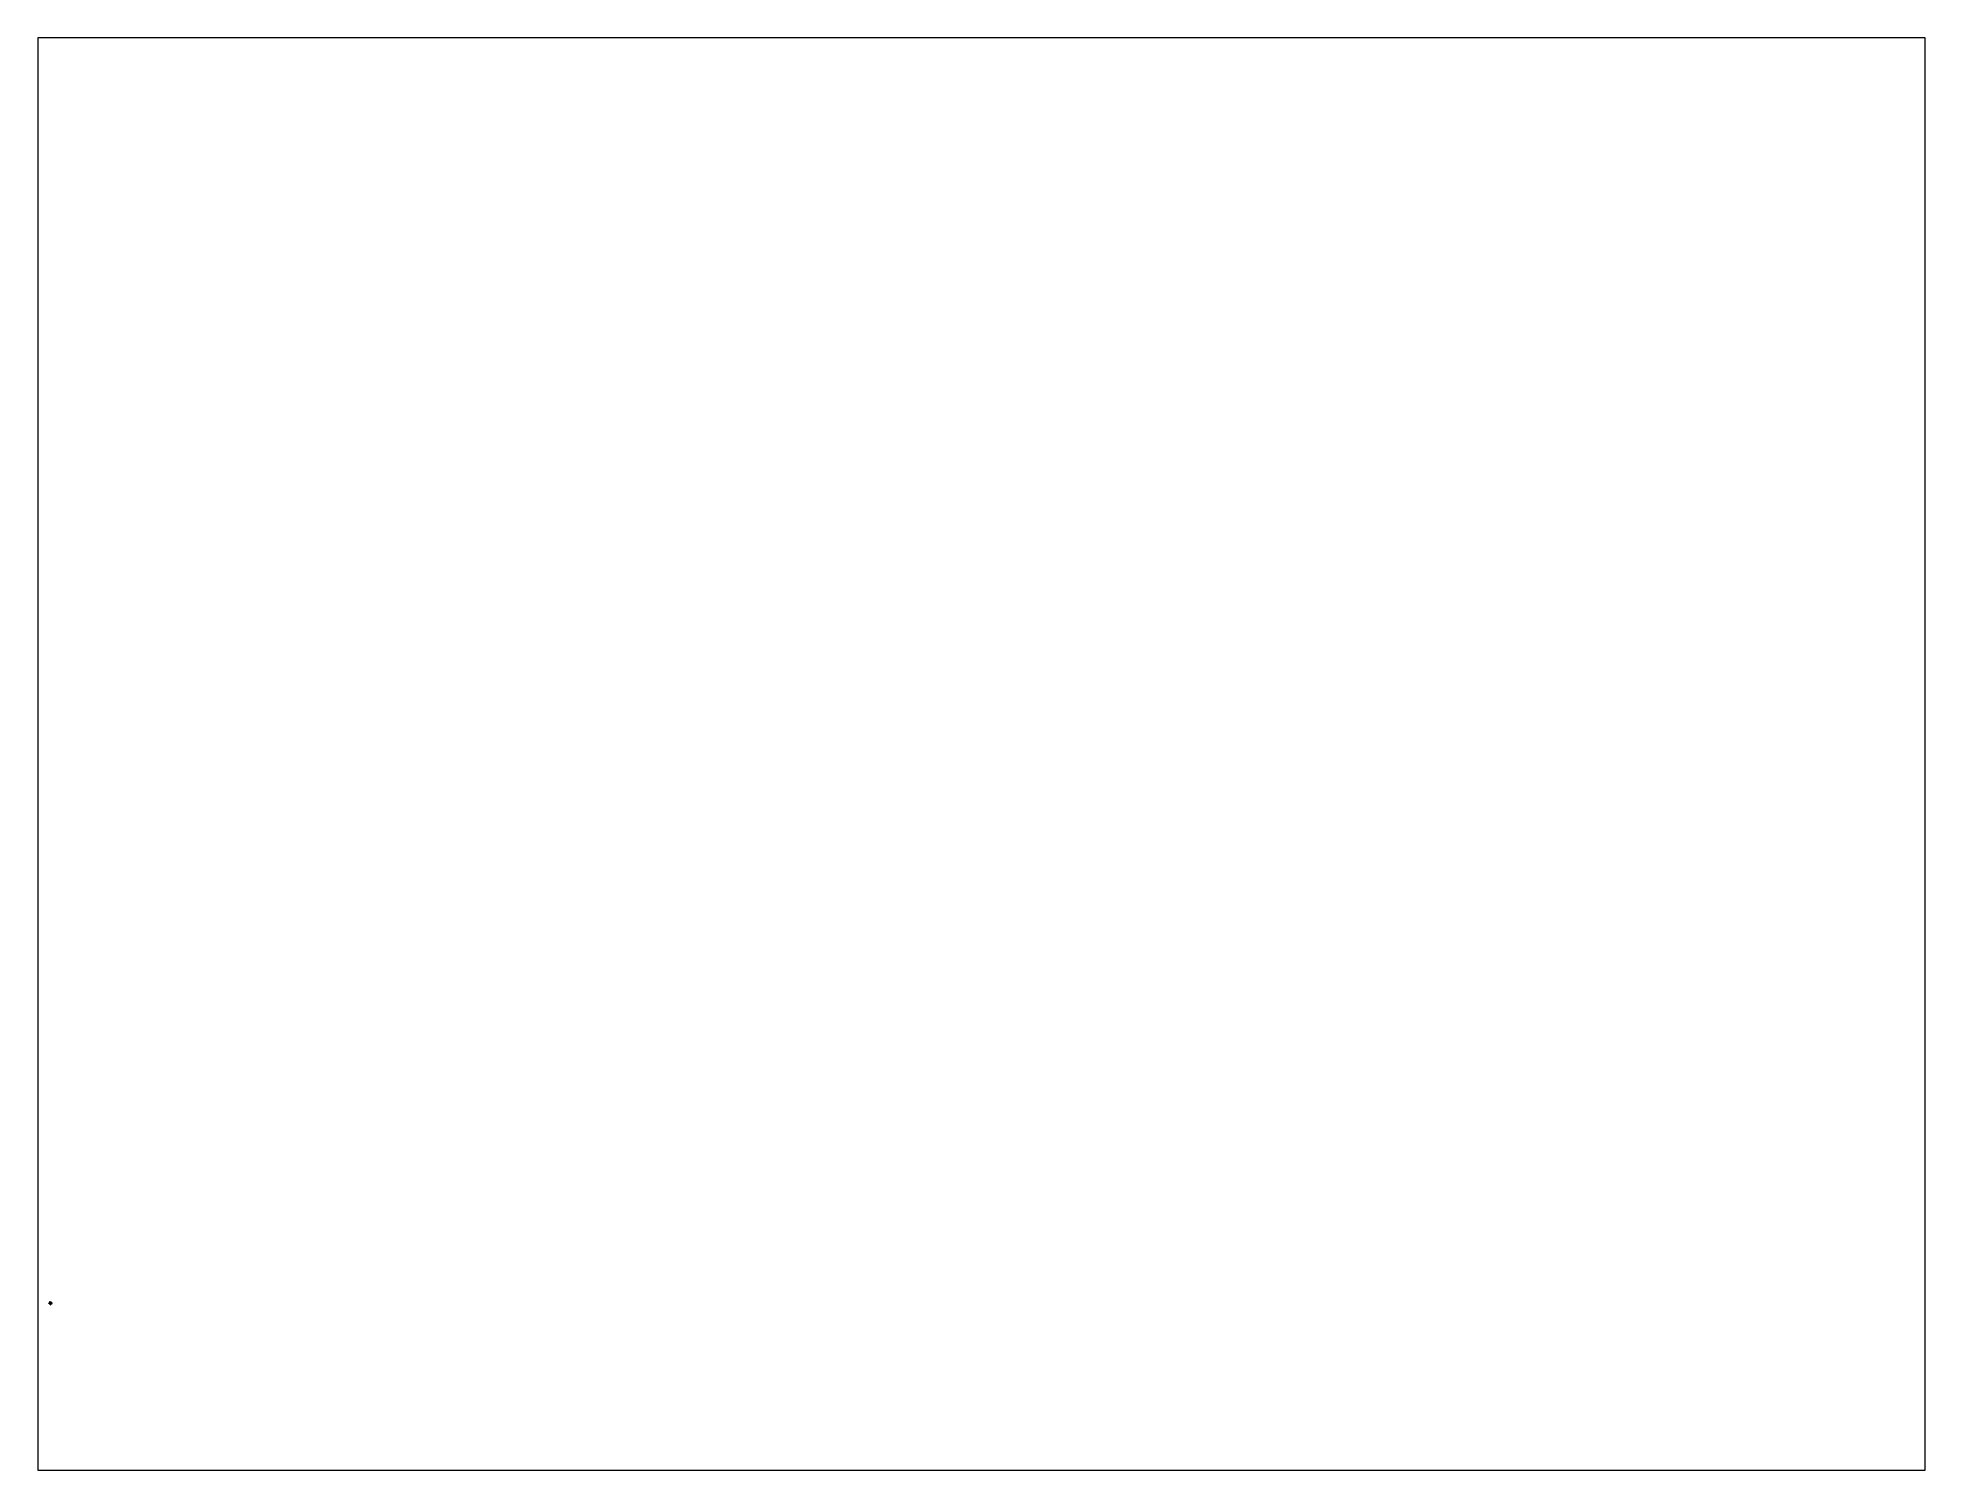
# Paper-space layout 'Layout1' of a CAD drawing. Header units: millimetres. Extents: x 26 to 231, y 20 to 176.
# The model-space entities are those that its viewports show. They can reach past a viewport. Long polylines and large blocks are cut down to what shows.
import ezdxf

# ---------------------------------------------------------------- set-up
doc = ezdxf.new("R2010")
doc.units = ezdxf.units.MM
doc.layers.add('PDF _Geometria', color=7, linetype='Continuous')
doc.layers.add('PDF _Riempimenti solidi', color=7, linetype='Continuous')

msp = doc.modelspace()

# ---------------------------------------------------------------- hatches: boundary and pattern name
at = {"layer": 'PDF _Riempimenti solidi', "transparency": 33554559}
for points in [[(1, 28), (1, 28), (1, 28), (1, 28), (1, 28), (1, 28), (1, 28), (1, 28), (1, 28), (1, 28), (1, 28), (1, 28), (1, 28), (1, 28), (1, 28), (1, 28), (1, 28), (1, 28), (1, 28)], [(1, 28), (1, 28), (1, 28), (1, 28), (1, 28), (1, 28), (1, 28), (1, 28), (1, 28), (1, 28), (1, 28), (1, 28), (1, 28), (1, 28), (1, 28), (1, 28), (1, 28)], [(1, 28), (1, 28), (1, 28), (1, 28), (1, 28), (1, 28), (1, 28), (1, 28), (1, 28), (1, 28), (1, 28), (1, 28), (1, 28), (1, 28), (1, 28), (1, 28), (1, 28), (1, 28), (1, 28), (1, 28), (1, 28), (1, 28), (1, 28), (1, 28), (1, 28), (1, 28), (1, 28), (1, 28), (1, 28), (1, 28), (1, 28), (1, 28), (1, 28), (1, 28), (1, 28), (1, 28), (1, 28), (1, 28), (1, 28), (1, 28), (1, 28), (1, 28), (1, 28), (1, 28), (1, 28), (1, 28), (1, 28), (1, 28), (1, 28), (1, 28), (1, 28), (1, 28), (1, 28), (1, 28), (1, 28), (1, 28), (1, 27), (1, 27), (1, 27), (1, 27), (1, 27), (1, 27), (1, 27), (1, 27), (1, 27), (1, 27), (1, 27), (1, 27), (1, 27), (1, 27), (1, 27), (1, 27), (1, 27), (1, 27), (1, 27), (1, 27), (1, 27), (1, 27), (1, 27), (1, 27), (1, 27), (1, 27), (1, 27), (1, 27), (1, 27), (1, 28), (1, 28), (1, 28), (1, 28), (1, 28), (1, 28), (1, 28), (1, 28), (1, 28), (1, 28), (1, 28), (1, 28), (1, 28), (1, 28), (1, 28), (1, 28), (1, 28), (1, 28), (1, 28), (1, 28), (1, 28), (1, 28), (1, 28), (1, 28), (1, 28), (1, 28), (1, 28), (1, 28), (1, 28), (1, 28), (1, 28), (1, 28), (1, 28), (1, 28), (1, 28), (1, 28), (1, 28), (1, 28), (1, 28), (1, 28), (1, 28), (1, 28), (1, 28), (1, 28), (1, 28), (1, 28), (1, 28), (1, 28), (1, 28), (1, 28), (1, 28), (1, 28), (1, 28), (1, 28), (1, 28), (1, 28), (1, 28), (1, 28), (1, 28), (1, 28)], [(1, 28), (1, 28), (1, 27), (1, 27), (1, 28), (1, 28), (1, 28), (1, 28), (1, 28), (1, 28), (1, 28), (1, 28)], [(1, 28), (1, 28), (1, 28), (1, 28), (1, 28), (1, 27), (1, 27), (1, 28), (1, 28), (1, 28)], [(1, 28), (1, 28), (1, 28), (1, 28), (1, 28), (1, 28), (1, 28), (1, 28), (1, 28), (1, 28), (1, 28), (1, 28), (1, 28), (1, 28), (1, 28), (1, 28), (1, 28), (1, 28), (1, 28), (1, 28), (1, 28), (1, 28), (1, 28), (1, 28), (1, 28), (1, 27), (1, 27), (1, 27), (1, 27), (1, 27), (1, 27), (1, 27), (1, 27), (1, 27), (1, 27), (1, 27), (1, 27), (1, 27), (1, 27), (1, 27), (1, 27), (1, 27), (1, 27), (1, 27), (1, 27), (1, 27), (1, 27), (1, 27), (1, 27), (1, 27), (1, 27), (1, 27), (1, 27), (1, 27), (1, 28), (1, 28), (1, 28), (1, 28), (1, 28), (1, 28), (1, 28), (1, 28), (1, 28), (1, 28), (1, 28), (1, 28), (1, 28), (1, 28), (1, 28), (1, 28), (1, 28), (1, 28), (1, 28), (1, 28), (1, 28), (1, 28), (1, 28), (1, 28), (1, 28), (1, 28), (1, 28), (1, 28), (1, 28), (1, 28), (1, 28), (1, 28)], [(1, 28), (1, 28), (1, 28), (1, 28), (1, 28), (1, 28), (1, 28), (1, 28), (1, 28), (1, 28), (1, 28), (1, 28), (1, 28), (1, 28), (1, 28), (1, 28), (1, 28), (1, 28), (1, 28), (1, 28), (1, 28), (1, 28), (1, 28), (1, 28), (1, 28), (1, 28), (1, 28), (1, 28), (1, 28), (1, 28), (1, 28), (1, 28), (1, 28), (1, 28), (1, 28), (1, 28), (1, 28), (1, 28), (1, 28), (1, 28), (1, 28), (1, 28), (1, 28), (1, 28), (1, 28), (1, 28), (1, 28), (1, 28), (1, 28), (1, 28), (1, 28), (1, 28), (1, 28), (1, 28), (1, 28), (1, 28), (1, 28), (1, 28), (1, 28), (1, 28), (1, 28), (1, 28), (1, 28), (1, 28), (1, 28), (1, 28), (1, 28), (1, 28), (1, 28), (1, 28), (1, 28), (1, 28), (1, 28), (1, 28), (1, 28), (1, 28), (1, 28), (1, 28), (1, 28), (1, 28), (1, 28), (1, 28), (1, 28), (1, 28), (1, 28), (1, 28), (1, 28), (1, 28), (1, 28), (1, 28), (1, 28)], [(1, 28), (1, 28), (1, 28), (1, 27), (1, 27)], [(1, 28), (1, 28), (1, 27), (1, 27), (1, 28)], [(1, 28), (1, 28), (1, 27), (1, 27), (1, 28), (1, 28), (1, 28), (1, 28), (1, 28), (1, 28), (1, 28), (1, 28)], [(2, 28), (2, 28), (2, 27), (2, 27), (2, 28), (2, 28)], [(2, 28), (2, 28), (2, 28), (2, 28), (2, 28), (2, 28), (2, 28), (2, 28), (2, 28), (2, 28), (2, 28), (2, 28), (2, 28), (2, 28), (2, 28), (2, 28), (2, 28), (2, 28), (2, 28), (2, 28), (2, 28), (2, 28), (2, 28), (2, 28), (2, 28), (2, 27), (2, 27), (2, 27), (2, 27), (2, 27), (2, 27), (2, 27), (2, 27), (2, 27), (2, 27), (2, 27), (2, 27), (2, 27), (2, 27), (2, 27), (2, 27), (2, 27), (2, 27), (2, 27), (2, 27), (2, 27), (2, 27), (2, 27), (2, 27), (2, 27), (2, 27), (2, 27), (2, 27), (2, 28), (2, 28), (2, 28), (2, 28), (2, 28), (2, 28), (2, 28), (2, 28), (2, 28), (2, 28), (2, 28), (2, 28), (2, 28), (2, 28), (2, 28), (2, 28), (2, 28), (2, 28), (2, 28), (2, 28), (2, 28), (2, 28), (2, 28), (2, 28), (2, 28), (2, 28), (2, 28), (2, 28), (2, 28), (2, 28), (2, 28), (2, 28), (2, 28)], [(2, 28), (2, 28), (2, 28), (2, 28), (2, 28), (2, 28), (2, 28), (2, 28), (2, 28), (2, 28), (2, 28), (2, 28), (2, 28), (2, 28), (2, 28), (2, 28), (2, 28), (2, 28), (2, 28), (2, 28), (2, 28), (2, 28), (2, 28), (2, 28), (2, 28), (2, 28), (2, 28), (2, 28), (2, 28), (2, 28), (2, 28), (2, 28), (2, 28), (2, 28), (2, 28), (2, 28), (2, 28), (2, 28), (2, 28), (2, 28), (2, 28), (2, 28), (2, 28), (2, 28), (2, 28), (2, 28), (2, 28), (2, 28), (2, 28), (2, 28), (2, 28), (2, 28), (2, 28), (2, 28), (2, 28), (2, 28), (2, 28), (2, 28), (2, 28), (2, 28), (2, 28), (2, 28), (2, 28), (2, 28), (2, 28), (2, 28), (2, 28), (2, 28), (2, 28), (2, 28), (2, 28), (2, 28), (2, 28), (2, 28), (2, 28), (2, 28), (2, 28), (2, 28), (2, 28), (2, 28), (2, 28), (2, 28), (2, 28), (2, 28), (2, 28), (2, 28), (2, 28), (2, 28), (2, 28), (2, 28), (2, 28), (2, 28)], [(2, 28), (2, 28), (2, 28), (2, 27), (2, 27)], [(2, 28), (2, 28), (2, 27), (2, 27), (2, 28)], [(2, 28), (2, 28), (2, 28), (2, 28), (2, 28), (2, 28), (2, 28), (2, 28), (2, 28), (2, 28), (2, 28), (2, 28), (2, 28), (2, 28), (2, 28), (2, 28), (2, 27), (2, 27), (2, 27), (2, 27), (2, 27), (2, 27), (2, 27), (2, 27), (2, 27), (2, 27), (2, 27), (2, 27), (2, 27), (2, 27), (2, 27), (2, 27), (2, 27), (2, 27), (2, 27), (2, 27), (2, 27), (2, 27), (2, 27), (2, 27), (2, 27), (2, 27), (2, 27), (2, 27), (2, 27), (2, 28)], [(2, 28), (2, 28), (2, 28), (2, 28), (2, 28), (2, 28), (2, 28), (2, 28), (2, 28), (2, 28), (2, 28), (2, 28), (2, 28), (2, 28), (2, 28), (2, 28), (2, 28), (2, 28), (2, 28), (2, 28), (2, 28), (2, 28), (2, 28), (2, 28), (2, 28), (2, 28), (2, 28), (2, 28), (2, 28), (2, 28), (2, 28), (2, 28), (2, 28), (2, 28), (2, 28), (2, 28), (2, 28), (2, 28), (2, 28), (2, 28), (2, 28), (2, 28), (2, 28), (2, 28), (2, 28), (2, 28), (2, 28), (2, 28), (2, 28), (2, 28), (2, 28), (2, 28), (2, 28), (2, 28), (2, 28)], [(2, 28), (2, 28), (2, 28), (2, 28), (2, 28), (2, 28), (2, 28), (2, 28), (2, 28), (2, 28), (2, 28), (2, 28), (2, 28), (2, 28), (2, 28), (2, 28), (2, 28), (2, 28), (2, 28), (2, 28), (2, 28), (2, 28), (2, 28), (2, 28), (2, 28), (2, 28), (2, 28), (2, 28), (2, 28), (2, 28), (2, 28), (2, 28), (2, 28), (2, 28), (2, 28), (2, 28), (2, 28), (2, 28), (2, 28), (2, 28), (2, 28), (2, 28), (2, 28), (2, 28), (2, 28), (2, 28)], [(2, 28), (2, 28), (2, 28), (2, 28), (2, 27), (2, 27), (2, 28), (2, 28)], [(2, 28), (2, 28), (2, 28), (2, 28), (2, 28), (2, 28), (2, 28), (2, 28), (2, 28), (2, 28), (2, 28), (2, 28), (2, 28), (2, 28), (2, 28), (2, 28), (2, 28), (2, 28), (2, 28), (2, 28), (2, 28), (2, 28), (2, 28), (2, 28), (2, 28)], [(2, 28), (2, 28), (2, 28), (2, 28), (2, 28), (2, 28), (2, 28), (2, 28), (2, 28), (2, 28), (2, 28), (2, 28), (2, 28), (2, 28), (2, 28), (2, 27), (2, 27), (2, 27), (2, 27), (2, 27), (2, 27), (2, 27), (2, 27), (2, 27), (2, 27), (2, 27), (2, 27), (2, 27), (2, 27), (2, 27), (2, 27), (2, 27), (2, 27), (2, 27), (2, 27), (2, 27), (2, 27), (2, 27), (2, 27), (2, 27), (2, 28), (2, 28), (2, 28), (2, 28), (2, 28), (2, 28), (2, 28), (2, 28), (2, 28)], [(2, 28), (2, 28), (2, 28), (2, 28), (2, 28), (2, 28), (2, 28), (2, 28), (2, 28), (2, 28), (2, 28), (2, 28), (2, 28), (2, 28), (2, 28), (2, 28), (2, 28), (2, 28), (2, 28), (2, 28), (2, 28), (2, 28), (2, 28), (2, 28), (2, 28), (2, 28), (2, 28), (2, 28), (2, 28), (2, 28), (2, 28), (2, 28), (2, 28), (2, 28), (2, 28), (2, 28), (2, 28), (2, 28), (2, 28), (2, 28), (2, 28), (2, 28), (2, 28), (2, 28), (2, 28), (2, 28), (2, 28), (2, 28), (2, 28), (2, 28), (2, 28), (2, 28), (2, 28), (2, 28), (2, 28), (2, 28), (2, 28), (2, 28)], [(2, 28), (2, 28), (2, 27), (2, 27), (2, 27), (2, 27), (2, 27), (2, 27), (2, 27), (2, 27), (2, 27), (2, 27), (2, 27), (2, 27), (2, 28), (2, 28), (2, 28), (2, 28), (2, 28), (2, 28), (2, 28), (2, 28), (2, 28), (2, 28), (2, 28), (2, 28), (2, 28), (2, 28), (2, 28), (2, 28), (2, 28), (2, 28), (2, 28)], [(3, 28), (3, 28), (3, 28), (3, 27), (3, 27)], [(3, 28), (3, 28), (3, 27), (3, 27), (3, 28)], [(3, 28), (3, 28), (3, 27), (3, 27), (3, 28), (3, 28), (3, 28), (3, 28)], [(3, 28), (3, 28), (3, 28), (3, 28), (3, 28), (3, 27), (3, 27)], [(3, 28), (3, 28), (3, 27), (3, 27), (3, 28), (3, 28)], [(3, 28), (3, 28), (3, 27), (3, 27), (3, 28), (3, 28), (3, 28), (3, 28), (3, 28), (3, 28), (3, 28), (3, 28)], [(8, 25), (8, 25), (8, 25), (8, 25), (8, 25), (8, 25), (8, 25), (8, 25), (8, 25), (8, 25), (8, 25), (8, 25), (8, 25), (8, 25), (8, 25), (8, 25), (8, 25), (8, 25), (8, 25), (9, 25), (9, 25), (9, 25), (9, 25), (9, 25), (9, 25), (9, 25), (9, 25), (9, 25), (9, 25), (9, 25), (9, 25), (9, 25), (9, 25), (9, 25), (9, 25), (9, 25), (9, 25), (9, 25), (9, 25), (9, 25), (8, 25), (8, 25), (8, 25), (8, 25), (8, 25), (8, 25), (8, 25), (8, 25), (8, 25), (8, 25), (8, 25), (8, 25), (8, 25), (8, 25), (8, 25), (8, 25), (8, 25), (8, 25), (8, 25)], [(8, 25), (8, 25), (8, 25), (8, 25), (8, 25), (8, 25), (8, 25), (8, 25), (8, 25), (8, 25), (8, 25), (8, 25), (8, 25), (8, 25), (8, 25), (8, 25), (8, 25), (8, 25), (8, 25), (8, 25), (8, 25), (8, 25), (8, 25), (8, 25), (8, 25), (9, 25), (9, 25), (9, 25), (9, 25), (9, 25), (9, 25), (9, 25), (9, 25), (9, 25), (9, 25), (9, 25), (9, 25), (9, 25), (9, 25), (9, 25), (9, 25), (9, 25), (9, 25), (9, 25), (9, 25), (9, 25), (9, 25), (9, 25), (9, 25), (9, 25), (9, 25), (9, 25), (9, 25), (9, 25), (9, 25), (9, 25), (9, 25), (9, 25), (9, 25), (9, 25), (9, 25), (9, 25), (9, 25), (9, 25), (8, 25), (8, 25), (8, 25), (8, 25), (8, 25), (8, 25), (8, 25), (8, 25), (8, 25), (8, 25), (8, 25), (8, 25), (8, 25), (8, 25), (8, 25), (8, 25), (8, 25), (8, 25), (8, 25), (8, 25), (8, 25), (8, 25)], [(8, 25), (8, 25), (8, 25), (8, 25), (8, 25), (8, 25), (8, 25), (8, 25), (8, 25), (8, 25), (8, 25), (8, 25), (8, 25), (8, 25), (8, 25), (8, 25), (8, 25), (8, 25), (8, 25), (9, 25), (9, 25), (9, 25), (9, 25), (9, 25), (9, 25), (9, 25), (9, 25), (9, 25), (9, 25), (9, 25), (9, 25), (9, 25), (9, 25), (9, 25), (9, 25), (9, 25), (9, 25), (9, 25), (9, 25), (9, 25), (8, 25), (8, 25), (8, 25), (8, 25), (8, 25), (8, 25), (8, 25), (8, 25), (8, 25), (8, 25), (8, 25), (8, 25), (8, 25), (8, 25), (8, 25), (8, 25), (8, 25), (8, 25), (8, 25), (8, 25)], [(8, 25), (8, 25), (8, 25), (8, 25), (8, 25), (8, 25), (8, 25), (8, 25), (8, 25), (8, 25), (8, 25), (8, 25), (8, 25), (8, 25), (8, 25), (8, 25), (8, 25), (8, 25), (8, 25), (8, 25), (8, 25), (8, 25), (8, 25), (8, 25), (8, 25), (9, 25), (9, 25), (9, 25), (9, 25), (9, 25), (9, 25), (9, 25), (9, 25), (9, 25), (9, 25), (9, 25), (9, 25), (9, 25), (9, 25), (9, 25), (9, 25), (9, 25), (9, 25), (9, 25), (9, 25), (9, 25), (9, 25), (9, 25), (9, 25), (9, 25), (9, 25), (9, 25), (9, 25), (9, 25), (9, 25), (9, 25), (9, 25), (9, 25), (9, 25), (9, 25), (9, 25), (9, 25), (9, 25), (9, 25), (8, 25), (8, 25), (8, 25), (8, 25), (8, 25), (8, 25), (8, 25), (8, 25), (8, 25), (8, 25), (8, 25), (8, 25), (8, 25), (8, 25), (8, 25), (8, 25), (8, 25), (8, 25), (8, 25), (8, 25), (8, 25), (8, 25), (8, 25), (8, 25)], [(8, 25), (8, 25), (8, 25), (8, 25), (8, 25), (8, 25), (8, 25), (8, 25), (8, 25), (8, 25), (8, 25), (8, 25), (8, 25), (8, 25), (8, 25), (8, 25), (8, 25), (8, 25), (8, 25), (9, 25), (9, 25), (9, 25), (9, 25), (9, 25), (9, 25), (9, 25), (9, 25), (9, 25), (9, 25), (9, 25), (9, 25), (9, 25), (9, 25), (9, 25), (9, 25), (9, 25), (9, 25), (9, 25), (9, 25), (9, 25), (8, 25), (8, 25), (8, 25), (8, 25), (8, 25), (8, 25), (8, 25), (8, 25), (8, 25), (8, 25), (8, 25), (8, 25), (8, 25), (8, 25), (8, 25), (8, 25), (8, 25), (8, 25), (8, 25)], [(8, 25), (8, 25), (8, 25), (8, 25), (8, 25), (8, 25), (8, 25), (8, 25), (8, 25), (8, 25), (8, 25), (8, 25), (8, 25), (8, 25), (8, 25), (8, 25), (8, 25), (8, 25), (8, 25), (8, 25), (8, 25), (8, 25), (8, 25), (8, 25), (8, 25), (9, 25), (9, 25), (9, 25), (9, 25), (9, 25), (9, 25), (9, 25), (9, 25), (9, 25), (9, 25), (9, 25), (9, 25), (9, 25), (9, 25), (9, 25), (9, 25), (9, 25), (9, 25), (9, 25), (9, 25), (9, 25), (9, 25), (9, 25), (9, 25), (9, 25), (9, 25), (9, 25), (9, 25), (9, 25), (9, 25), (9, 25), (9, 25), (9, 25), (9, 25), (9, 25), (9, 25), (9, 25), (9, 25), (9, 25), (8, 25), (8, 25), (8, 25), (8, 25), (8, 25), (8, 25), (8, 25), (8, 25), (8, 25), (8, 25), (8, 25), (8, 25), (8, 25), (8, 25), (8, 25), (8, 25), (8, 25), (8, 25), (8, 25), (8, 25), (8, 25), (8, 25), (8, 25), (8, 25)], [(9, 27), (9, 27), (9, 27), (9, 27), (9, 27), (9, 27), (9, 27), (9, 27), (9, 27), (9, 27), (9, 27), (9, 27), (9, 27), (9, 27), (9, 27), (9, 27), (9, 27)], [(9, 27), (9, 27), (9, 27), (9, 27), (9, 27), (9, 27), (9, 27), (9, 27), (9, 27), (9, 27), (9, 27), (9, 27), (9, 27), (9, 27), (9, 27), (9, 27), (9, 27)], [(9, 27), (9, 27), (9, 27), (9, 27), (9, 27), (9, 27), (9, 27), (9, 27), (9, 27), (9, 27), (9, 27), (9, 27)], [(9, 27), (9, 27), (9, 27), (9, 27), (9, 27)], [(9, 26), (9, 26), (9, 26), (9, 26), (9, 26)], [(9, 27), (9, 27), (9, 27), (9, 27), (9, 27), (9, 27), (9, 27), (9, 27), (9, 27), (9, 27), (9, 27), (9, 27), (9, 27), (9, 27), (9, 27), (9, 27), (9, 27), (9, 27), (9, 27), (9, 27), (9, 27), (9, 27), (9, 27), (9, 27), (9, 27), (9, 27), (9, 27), (9, 27), (9, 27), (9, 26), (9, 26), (9, 26), (9, 26), (9, 26), (9, 26), (9, 26), (9, 26), (9, 26), (9, 26), (9, 26), (9, 26), (9, 26), (9, 26), (9, 26), (9, 26), (9, 26), (9, 26), (9, 26), (9, 26), (9, 26), (9, 26), (9, 26), (9, 26), (9, 26), (9, 27), (9, 27), (9, 27), (9, 27), (9, 27), (9, 27), (9, 27), (9, 27), (9, 27), (9, 27), (9, 27), (9, 27), (9, 27), (9, 27), (9, 27), (9, 27), (9, 27), (9, 27), (9, 27), (9, 27), (9, 27), (9, 27), (9, 27), (9, 27), (9, 27), (9, 27)], [(9, 27), (9, 27), (9, 26), (9, 26), (9, 26), (9, 26), (9, 26), (9, 26), (9, 27), (9, 27), (9, 27), (9, 27), (9, 27), (9, 27), (9, 27), (9, 27), (9, 27), (9, 27), (9, 27), (9, 27), (9, 27), (9, 27), (9, 27), (9, 27), (9, 27), (9, 27), (9, 27), (9, 27), (9, 27), (9, 27)], [(9, 27), (9, 27), (9, 27), (9, 27), (9, 27), (9, 26), (9, 26), (9, 26), (9, 26), (9, 26), (9, 26), (9, 26), (9, 26), (9, 27), (9, 27), (9, 27)], [(9, 27), (9, 27), (9, 27), (9, 27), (9, 27), (9, 27), (9, 27), (9, 27), (9, 27), (9, 27), (9, 27), (9, 27), (9, 27), (9, 27), (9, 27), (9, 27), (9, 27), (9, 27), (9, 27), (9, 27), (9, 27), (9, 27), (9, 27), (9, 27), (9, 27), (9, 27), (9, 27), (9, 27), (9, 27), (9, 27), (9, 27), (9, 26), (9, 26), (9, 26), (9, 26), (9, 26), (9, 26), (9, 26), (9, 26), (9, 26), (9, 26), (9, 26), (9, 26), (9, 26), (9, 26), (9, 26), (9, 26), (9, 26), (9, 26), (9, 26), (9, 26), (9, 26), (9, 26), (9, 26), (9, 26), (9, 26), (9, 27), (9, 27), (9, 27), (9, 27), (9, 27), (9, 27), (9, 27), (9, 27), (9, 27), (9, 27), (9, 27), (9, 27), (9, 27), (9, 27), (9, 27), (9, 27), (9, 27), (9, 27), (9, 27), (9, 27), (9, 27), (9, 27), (9, 27), (9, 27), (9, 27), (9, 27), (9, 27), (9, 27), (9, 27), (9, 27), (9, 27), (9, 27), (9, 27), (9, 27), (9, 27)], [(9, 27), (9, 27), (9, 27), (9, 27), (9, 27), (9, 27), (9, 27), (9, 27), (9, 27), (9, 27), (9, 27), (9, 27), (9, 27), (9, 27), (9, 27), (9, 27), (9, 27), (9, 27), (9, 27), (9, 27), (9, 27), (9, 27), (9, 27), (9, 27), (9, 27), (9, 27), (9, 27), (9, 27), (9, 27), (9, 27), (9, 27), (9, 27), (9, 27), (9, 27)], [(9, 26), (9, 26), (9, 26), (9, 26), (9, 26), (9, 26), (9, 26), (9, 26), (9, 26), (9, 26), (9, 26), (9, 26), (9, 26), (9, 26), (9, 26), (9, 26), (9, 26), (9, 26), (9, 26), (9, 26), (9, 26), (9, 26), (9, 26), (9, 26), (9, 26), (9, 26)], [(9, 26), (9, 26), (9, 26), (9, 26), (9, 26), (9, 26), (9, 26), (9, 26), (9, 26), (9, 26), (9, 26), (9, 26), (9, 26), (9, 26), (9, 26), (9, 26), (9, 26), (9, 26), (9, 26), (9, 26), (9, 26)], [(9, 26), (9, 26), (9, 26), (9, 26), (9, 26), (9, 26), (9, 26), (9, 26), (9, 26), (9, 26), (9, 26), (9, 26), (9, 26), (9, 26), (9, 26), (9, 26), (9, 26), (9, 26), (9, 26), (9, 26), (9, 26), (9, 26), (9, 26), (9, 26), (9, 26), (9, 26), (9, 26), (9, 26), (9, 26), (9, 26), (9, 26), (9, 26), (9, 26), (9, 26), (9, 26), (9, 26), (9, 26), (9, 26), (9, 26), (9, 26), (9, 26), (9, 26), (9, 26), (9, 26), (9, 26), (9, 26), (9, 26), (9, 26), (9, 26), (9, 26), (9, 26), (9, 26), (9, 26), (9, 26), (9, 26), (9, 26), (9, 26), (9, 26), (9, 26), (9, 26), (9, 26), (9, 26), (9, 26), (9, 26), (9, 26), (9, 26), (9, 26), (9, 26), (9, 26), (9, 26), (9, 26), (9, 26), (9, 26), (9, 26), (9, 26), (9, 26), (9, 26), (9, 26), (9, 26), (9, 26), (9, 26), (9, 26), (9, 26), (9, 26), (9, 26), (9, 26), (9, 26), (9, 26), (9, 26), (9, 26), (9, 26), (9, 26), (9, 26), (9, 26), (9, 26), (9, 26), (9, 26), (9, 26), (9, 26), (9, 26), (9, 26), (9, 26), (9, 26), (9, 26), (9, 26), (9, 26), (9, 26), (9, 26), (9, 26), (9, 26), (9, 26), (9, 26), (9, 26), (9, 26), (9, 26), (9, 26), (9, 26), (9, 26), (9, 26), (9, 26), (9, 26), (9, 26), (9, 26), (9, 26), (9, 26), (9, 26), (9, 26), (9, 26), (9, 26), (9, 26), (9, 26), (9, 26), (9, 26), (9, 26), (9, 26), (9, 26), (9, 26), (9, 26), (9, 26), (9, 26), (9, 26), (9, 26), (9, 26), (9, 26), (9, 26), (9, 26), (9, 26)], [(9, 26), (9, 26), (9, 26), (9, 26), (9, 26), (9, 26), (9, 26), (9, 26), (9, 26), (9, 26), (9, 26), (9, 26), (9, 26), (9, 26), (9, 26)], [(9, 26), (9, 26), (9, 26), (9, 26), (9, 26), (9, 26), (9, 26), (9, 26), (9, 26), (9, 26), (9, 26), (9, 26), (9, 26), (9, 26), (9, 26), (9, 26)], [(9, 26), (9, 26), (9, 26), (9, 26), (9, 26), (9, 26), (9, 26), (9, 26), (9, 26), (9, 26), (9, 26), (9, 26), (9, 26), (9, 26), (9, 26), (9, 26), (9, 26), (9, 26), (9, 26), (9, 26), (9, 26), (9, 26), (9, 26), (9, 26), (9, 26), (9, 26), (9, 26), (9, 26), (9, 26), (9, 26), (9, 26), (9, 26), (9, 26), (9, 26), (9, 26), (9, 26), (9, 26), (9, 26), (9, 26), (9, 26), (9, 26), (9, 26), (9, 26), (9, 26), (9, 26), (9, 26), (9, 26), (9, 26), (9, 26), (9, 26), (9, 26), (9, 26), (9, 26), (9, 26), (9, 26), (9, 26), (9, 26), (9, 26), (9, 26), (9, 26), (9, 26), (9, 26), (9, 26), (9, 26), (9, 26), (9, 26), (9, 26), (9, 26), (9, 26), (9, 26), (9, 26), (9, 26), (9, 26), (9, 26)], [(9, 26), (9, 26), (9, 26), (9, 26), (9, 26), (9, 26), (9, 26), (9, 26), (9, 26), (9, 26), (9, 26), (9, 26), (9, 26), (9, 26), (9, 26), (9, 26), (9, 26), (9, 26), (9, 26), (9, 26), (9, 26), (9, 26), (9, 26), (9, 26), (9, 26), (9, 26), (9, 26), (9, 26), (9, 26), (9, 26), (9, 26), (9, 26), (9, 26), (9, 26), (9, 26), (9, 26), (9, 26), (9, 26), (9, 26)], [(9, 26), (9, 26), (9, 26), (9, 26), (9, 26), (9, 26), (9, 26), (9, 26), (9, 26), (9, 26), (9, 26), (9, 26), (9, 26), (9, 26), (9, 26), (9, 26), (9, 26), (9, 26), (9, 26), (9, 26), (9, 26), (9, 26), (9, 26), (9, 26), (9, 26), (9, 26), (9, 26), (9, 26), (9, 26), (9, 26), (9, 26), (9, 26), (9, 26), (9, 26), (9, 26), (9, 26), (9, 26), (9, 26), (9, 26), (9, 26), (9, 26), (9, 26), (9, 26), (9, 26), (9, 26), (9, 26), (9, 26), (9, 26), (9, 26), (9, 26), (9, 26), (9, 26), (9, 26), (9, 26), (9, 26), (9, 26), (9, 26), (9, 26), (9, 26)], [(9, 26), (9, 26), (9, 26), (9, 26), (9, 26), (9, 26), (9, 26), (9, 26), (9, 26), (9, 26), (9, 26), (9, 26), (9, 26), (9, 26), (9, 26), (9, 26), (9, 26), (9, 26), (9, 26), (9, 26), (9, 26), (9, 26), (9, 26), (9, 26), (9, 26), (9, 26), (9, 26), (9, 26), (9, 26), (9, 26), (9, 26), (9, 26)], [(9, 26), (9, 26), (9, 26), (9, 26), (9, 26), (9, 26), (9, 26), (9, 26), (9, 26), (9, 26), (9, 26), (9, 26), (9, 26), (9, 26), (9, 26), (9, 26), (9, 26), (9, 26), (9, 26), (9, 26), (9, 26), (9, 26), (9, 26), (9, 26), (9, 26), (9, 26), (9, 26), (9, 26), (9, 26), (9, 26), (9, 26), (9, 26), (9, 26), (9, 26), (9, 26), (9, 26), (9, 26), (9, 26), (9, 26), (9, 26), (9, 26), (9, 26), (9, 26), (9, 26), (9, 26), (9, 26), (9, 26), (9, 26), (9, 26), (9, 26), (9, 26), (9, 26), (9, 26), (9, 26), (9, 26), (9, 26), (9, 26), (9, 26), (9, 26), (9, 26), (9, 26), (9, 26), (9, 26), (9, 26), (9, 26), (9, 26), (9, 26), (9, 26), (9, 26), (9, 26), (9, 26), (9, 26), (9, 26), (9, 26), (9, 26), (9, 26), (9, 26), (9, 26), (9, 26), (9, 26), (9, 26), (9, 26), (9, 26), (9, 26), (9, 26), (9, 26), (9, 26), (9, 26), (9, 26), (9, 26), (9, 26), (9, 26), (9, 26), (9, 26), (9, 26), (9, 26), (9, 26), (9, 26), (9, 26), (9, 26), (9, 26), (9, 26), (9, 26)], [(9, 26), (9, 26), (9, 26), (9, 26), (9, 26), (9, 26), (9, 26), (9, 26), (9, 26), (9, 26), (9, 26), (9, 26), (9, 26), (9, 26), (9, 26), (9, 26), (9, 26), (9, 26), (9, 26), (9, 26), (9, 26), (9, 26), (9, 26), (9, 26), (9, 26), (9, 26), (9, 26), (9, 26), (9, 26), (9, 26), (9, 26), (9, 26), (9, 26), (9, 26), (9, 26), (9, 26), (9, 26), (9, 26), (9, 26), (9, 26), (9, 26), (9, 26), (9, 26), (9, 26), (9, 26), (9, 26), (9, 26), (9, 26), (9, 26), (9, 26), (9, 26), (9, 26), (9, 26), (9, 26), (9, 26), (9, 26), (9, 26), (9, 26), (9, 26), (9, 26), (9, 26), (9, 26), (9, 26), (9, 26), (9, 26), (9, 26), (9, 26), (9, 26), (9, 26), (9, 26), (9, 26), (9, 26)], [(9, 25), (9, 25), (9, 25), (8, 25), (8, 25), (8, 25), (8, 25), (8, 25), (8, 25), (8, 25), (8, 25), (8, 25), (8, 25), (8, 25), (8, 25), (8, 25), (8, 25), (8, 25), (8, 25), (8, 25), (8, 25), (8, 25), (8, 25), (8, 25), (9, 25), (9, 25), (9, 25), (9, 25), (9, 25), (9, 25), (9, 25), (9, 25), (9, 25), (9, 25), (9, 25), (9, 25), (9, 25), (9, 25), (9, 25), (9, 25), (9, 25), (9, 25), (9, 25), (9, 25), (9, 25), (9, 25), (9, 25), (9, 25), (9, 25), (9, 25), (9, 25), (9, 25), (9, 25), (9, 25), (9, 25), (9, 25), (9, 25), (9, 25), (9, 25), (9, 25)], [(9, 25), (9, 25), (9, 25), (9, 25), (9, 25), (9, 25), (9, 25), (9, 25), (9, 25), (9, 25), (9, 25), (9, 25), (9, 25), (9, 25), (9, 25), (9, 25), (9, 25), (9, 25), (9, 25), (9, 25), (9, 25), (9, 25), (9, 25), (9, 25), (9, 25), (9, 25), (9, 25), (9, 25), (9, 25), (9, 25), (9, 25), (9, 25), (9, 25), (9, 25), (9, 25), (9, 25), (9, 25), (9, 25), (9, 25), (9, 25), (9, 25), (9, 25), (9, 25), (9, 25), (9, 25), (9, 25), (9, 25), (9, 25), (9, 25), (9, 25), (9, 25), (9, 25), (9, 25), (9, 25), (9, 25), (9, 25), (9, 25), (9, 25), (9, 25), (9, 25), (9, 25), (9, 25), (9, 25), (9, 25), (9, 25), (9, 25), (9, 25), (9, 25), (9, 25), (9, 25), (9, 25), (9, 25), (9, 25), (9, 25), (9, 25), (9, 25), (9, 25), (9, 25), (9, 25), (9, 25), (9, 25), (9, 25), (9, 25), (9, 25), (9, 25), (9, 25), (9, 25)], [(9, 25), (9, 25), (9, 25), (9, 25), (9, 25), (9, 25), (9, 25), (9, 25), (9, 25), (9, 25), (9, 25), (9, 25), (9, 25), (9, 25), (9, 25), (9, 25), (9, 25), (9, 25), (9, 25), (9, 25), (9, 25), (9, 25), (9, 25), (9, 25), (9, 25), (9, 25), (9, 25), (9, 25), (9, 25), (9, 25), (9, 25), (9, 25), (9, 25), (9, 25), (9, 25), (9, 25), (9, 25)], [(9, 25), (9, 25), (9, 25), (9, 25), (9, 25), (9, 25), (9, 25), (9, 25), (9, 25), (9, 25), (9, 25), (9, 25), (9, 25), (9, 25), (9, 25), (9, 25), (9, 25), (9, 25), (9, 25), (9, 25), (9, 25), (9, 25)], [(9, 25), (9, 25), (9, 25), (9, 25), (9, 25), (9, 25), (9, 25), (9, 25), (9, 25), (9, 25), (9, 25), (9, 25), (9, 25), (9, 25), (9, 25), (9, 25), (9, 25), (9, 25), (9, 25), (9, 25), (9, 25), (9, 25), (9, 25), (9, 25), (9, 25), (9, 25), (9, 25), (9, 25), (9, 25), (9, 25), (9, 25), (9, 25), (9, 25), (9, 25), (9, 25), (9, 25), (9, 25), (9, 25), (9, 25), (9, 25), (9, 25), (9, 25), (9, 25), (9, 25), (9, 25), (9, 25), (9, 25), (9, 25), (9, 25), (9, 25), (9, 25), (9, 25), (9, 25), (9, 25), (9, 25), (9, 25), (9, 25), (9, 25), (9, 25), (9, 25), (9, 25), (9, 25), (9, 25), (9, 25), (9, 25), (9, 25), (9, 25), (9, 25), (9, 25), (9, 25), (9, 25), (9, 25), (9, 25), (9, 25), (9, 25), (9, 25), (9, 25), (9, 25), (9, 25), (9, 25), (9, 25), (9, 25), (9, 25), (9, 25)], [(9, 25), (9, 25), (9, 25), (9, 25), (9, 25), (9, 25), (9, 25), (9, 25), (9, 25), (9, 25), (9, 25), (9, 25), (9, 25), (9, 25), (9, 25), (9, 25), (9, 25), (9, 25), (9, 25), (9, 25), (9, 25), (9, 25), (9, 25), (9, 25), (9, 25), (9, 25), (9, 25), (9, 25), (9, 25), (9, 25), (9, 25), (9, 25), (9, 25)], [(9, 25), (9, 25), (9, 25), (9, 25), (9, 25), (9, 25), (9, 25), (9, 25), (9, 25), (9, 25), (9, 25), (9, 25), (9, 25), (9, 25), (9, 25), (9, 25), (9, 25), (9, 25), (9, 25), (9, 25), (9, 25), (9, 25), (9, 25), (9, 25), (9, 25), (9, 25), (9, 25), (9, 25), (9, 25), (9, 25), (9, 25), (9, 25), (9, 25), (9, 25), (9, 25), (9, 25), (9, 25), (9, 25), (9, 25), (9, 25), (9, 25), (9, 25), (9, 25), (9, 25), (9, 25), (9, 25), (9, 25), (9, 25), (9, 25), (9, 25), (9, 25), (9, 25), (9, 25), (9, 25), (9, 25), (9, 25), (9, 25), (9, 25), (9, 25), (9, 25)], [(9, 25), (9, 25), (9, 25), (9, 25), (9, 25), (9, 25), (9, 25), (9, 25), (9, 25), (9, 25), (9, 25), (9, 25), (9, 25), (9, 25), (9, 25), (9, 25), (9, 25), (9, 25), (9, 25), (9, 25), (9, 25), (9, 25), (9, 25), (9, 25), (9, 25), (9, 25), (9, 25), (9, 25), (9, 25), (9, 25), (9, 25), (9, 25), (9, 25), (9, 25), (9, 25), (9, 25), (9, 25), (9, 25), (9, 25), (9, 25), (9, 25), (9, 25), (9, 25), (9, 25), (9, 25), (9, 25), (9, 25), (9, 25), (9, 25), (9, 25), (9, 25), (9, 25), (9, 25), (9, 25), (9, 25), (9, 25), (9, 25), (9, 25), (9, 25), (9, 25), (9, 25), (9, 25), (9, 25), (9, 25), (9, 25), (9, 25), (9, 25), (9, 25), (9, 25), (9, 25), (9, 25), (9, 25), (9, 25), (9, 25), (9, 25), (9, 25), (9, 25), (9, 25), (9, 25), (9, 25), (9, 25), (9, 25), (9, 25), (9, 25), (9, 25)], [(9, 24), (9, 24), (9, 24), (9, 24), (8, 24), (8, 24), (8, 24), (8, 24), (8, 24), (8, 24), (8, 24), (8, 24), (8, 24), (8, 24), (8, 24), (8, 24), (8, 24), (8, 24), (8, 24), (8, 24), (8, 24), (8, 24), (8, 24), (9, 24), (9, 24), (9, 24), (9, 24), (9, 24), (9, 24), (9, 24), (9, 24), (9, 24), (9, 24), (9, 24), (9, 24), (9, 24), (9, 24), (9, 24), (9, 24), (9, 24), (9, 24), (9, 24), (9, 24), (9, 24), (9, 24), (9, 24), (9, 24), (9, 24), (9, 24), (9, 24), (9, 24), (9, 24), (9, 24), (9, 24), (9, 24), (9, 24), (9, 24), (9, 24), (9, 24), (9, 24), (9, 24)], [(9, 24), (9, 24), (9, 24), (9, 24), (9, 24), (9, 24), (9, 24), (9, 24), (9, 24), (9, 24), (9, 24), (9, 24), (9, 24), (9, 24), (9, 24), (9, 24), (9, 24), (9, 24), (9, 24), (9, 24), (9, 24), (9, 24), (9, 24), (9, 24), (9, 24), (9, 24), (9, 24), (9, 24), (9, 24), (9, 24), (9, 24), (9, 24), (9, 24), (9, 24), (9, 24), (9, 24), (9, 24), (9, 24), (9, 24), (9, 24), (9, 24), (9, 24), (9, 24), (9, 24), (9, 24), (9, 24), (9, 24), (9, 24), (9, 24), (9, 24), (9, 24), (9, 24), (9, 24), (9, 24), (9, 24), (9, 24), (9, 24), (9, 24), (9, 24), (9, 24), (9, 24), (9, 24), (9, 24), (9, 24), (9, 24), (9, 24), (9, 24), (9, 24), (9, 24), (9, 24), (9, 24), (9, 24), (9, 24), (9, 24), (9, 24), (9, 24), (9, 24), (9, 24), (9, 24), (9, 24), (9, 24), (9, 24), (9, 24), (9, 24), (9, 24), (9, 24)], [(9, 24), (9, 24), (9, 24), (9, 24), (9, 24), (9, 24), (9, 24), (9, 24), (9, 24), (9, 24), (9, 24), (9, 24), (9, 24), (9, 24), (9, 24), (9, 24), (9, 24), (9, 24), (9, 24), (9, 24), (9, 24), (9, 24), (9, 24), (9, 24), (9, 24), (9, 24), (9, 24), (9, 24), (9, 24), (9, 24), (9, 24), (9, 24), (9, 24), (9, 24), (9, 24), (9, 24)], [(9, 24), (9, 24), (9, 24), (9, 24), (9, 24), (9, 24), (9, 24), (9, 24), (9, 24), (9, 24), (9, 24), (9, 24), (9, 24), (9, 24), (9, 24), (9, 24), (9, 24), (9, 24), (9, 24), (9, 24), (9, 24), (9, 24), (9, 24), (9, 24), (9, 24)], [(9, 24), (9, 24), (9, 24), (9, 24), (9, 24), (9, 24), (9, 24), (9, 24), (9, 24), (9, 24), (9, 24), (9, 24), (9, 24), (9, 24), (9, 24), (9, 24), (9, 24), (9, 24), (9, 24), (9, 24), (9, 24), (9, 24), (9, 24), (9, 24), (9, 24), (9, 24), (9, 24), (9, 24), (9, 24), (9, 24), (9, 24), (9, 24), (9, 24), (9, 24), (9, 24), (9, 24), (9, 24), (9, 24), (9, 24), (9, 24), (9, 24), (9, 24), (9, 24), (9, 24), (9, 24), (9, 24), (9, 24), (9, 24), (9, 24), (9, 24), (9, 24), (9, 24), (9, 24), (9, 24), (9, 24), (9, 24), (9, 24), (9, 24), (9, 24), (9, 24), (9, 24), (9, 24), (9, 24), (9, 24), (9, 24), (9, 24), (9, 24), (9, 24), (9, 24), (9, 24), (9, 24), (9, 24), (9, 24), (9, 24), (9, 24), (9, 24), (9, 24), (9, 24), (9, 24), (9, 24)], [(9, 24), (9, 24), (9, 24), (9, 24), (9, 24), (9, 24), (9, 24), (9, 24), (9, 24), (9, 24), (9, 24), (9, 24), (9, 24), (9, 24), (9, 24), (9, 24), (9, 24), (9, 24), (9, 24), (9, 24), (9, 24), (9, 24), (9, 24), (9, 24), (9, 24), (9, 24), (9, 24), (9, 24), (9, 24), (9, 24), (9, 24), (9, 24), (9, 24)], [(9, 24), (9, 24), (9, 24), (9, 24), (9, 24), (9, 24), (9, 24), (9, 24), (9, 24), (9, 24), (9, 24), (9, 24), (9, 24), (9, 24), (9, 24), (9, 24), (9, 24), (9, 24), (9, 24), (9, 24), (9, 24), (9, 24), (9, 24), (9, 24), (9, 24), (9, 24), (9, 24), (9, 24), (9, 24), (9, 24), (9, 24), (9, 24), (9, 24), (9, 24), (9, 24), (9, 24), (9, 24), (9, 24), (9, 24), (9, 24), (9, 24), (9, 24), (9, 24), (9, 24), (9, 24), (9, 24), (9, 24), (9, 24), (9, 24), (9, 24), (9, 24), (9, 24), (9, 24), (9, 24), (9, 24), (9, 24), (9, 24), (9, 24), (9, 24), (9, 24)], [(9, 24), (9, 24), (9, 24), (9, 24), (9, 24), (9, 24), (9, 24), (9, 24), (9, 24), (9, 24), (9, 24), (9, 24), (9, 24), (9, 24), (9, 24), (9, 24), (9, 24), (9, 24), (9, 24), (9, 24), (9, 24), (9, 24), (9, 24), (9, 24), (9, 24), (9, 24), (9, 24), (9, 24), (9, 24), (9, 24), (9, 24), (9, 24), (9, 24), (9, 24), (9, 24), (9, 24), (9, 24), (9, 24), (9, 24), (9, 24), (9, 24), (9, 24), (9, 24), (9, 24), (9, 24), (9, 24), (9, 24), (9, 24), (9, 24), (9, 24), (9, 24), (9, 24), (9, 24), (9, 24), (9, 24), (9, 24), (9, 24), (9, 24), (9, 24), (9, 24), (9, 24), (9, 24), (9, 24), (9, 24), (9, 24), (9, 24), (9, 24), (9, 24), (9, 24), (9, 24), (9, 24), (9, 24), (9, 24), (9, 24), (9, 24), (9, 24), (9, 24), (9, 24), (9, 24), (9, 24), (9, 24), (9, 24), (9, 24), (9, 24), (9, 24), (9, 24), (9, 24), (9, 24), (9, 24), (9, 24)], [(9, 22), (9, 22), (9, 22), (9, 22), (9, 22), (9, 22), (9, 22), (9, 22), (9, 22), (9, 22), (9, 22), (9, 22)], [(9, 22), (9, 22), (9, 22), (9, 22), (9, 22), (9, 22), (9, 22), (9, 22), (9, 22), (9, 22), (9, 22), (9, 22), (9, 22), (9, 22), (9, 22)], [(9, 22), (9, 22), (9, 22), (9, 22), (9, 22), (9, 22), (9, 22), (9, 22), (9, 22), (9, 22), (9, 22), (9, 22), (9, 22), (9, 22)], [(9, 22), (9, 22), (9, 22), (9, 22), (9, 22), (9, 22), (9, 22), (9, 22), (9, 22), (9, 22), (9, 22), (9, 22), (9, 22), (9, 22), (9, 22), (9, 22), (9, 22), (9, 22), (9, 22), (9, 22), (9, 22)], [(9, 22), (9, 22), (9, 22), (9, 22), (9, 22), (9, 22), (9, 22), (9, 22), (9, 22), (9, 22), (9, 22), (9, 22), (9, 22), (9, 22), (9, 22), (9, 22), (9, 22), (9, 22), (9, 22), (9, 22), (9, 22), (9, 22), (9, 22), (9, 22), (9, 22), (9, 22), (9, 22), (9, 22), (9, 22), (9, 22), (9, 22), (9, 22), (9, 22), (9, 22), (9, 22), (9, 22), (9, 22), (9, 22), (9, 22), (9, 22), (9, 22), (9, 22), (9, 22), (9, 22), (9, 22), (9, 22), (9, 22), (9, 22), (9, 22), (9, 22), (9, 22), (9, 22), (9, 22), (9, 22), (9, 22), (9, 22), (9, 22), (9, 22), (9, 22), (9, 22), (9, 22), (9, 22)], [(9, 22), (9, 22), (9, 22), (9, 22), (9, 22), (9, 22), (9, 22), (9, 22), (9, 22), (9, 22), (9, 22), (9, 22), (9, 22)], [(9, 22), (9, 22), (9, 22), (9, 22), (9, 22), (9, 22), (9, 22), (9, 22), (9, 22), (9, 22), (9, 22), (9, 22), (9, 22), (9, 22), (9, 22), (9, 22), (9, 22), (9, 22), (9, 22)], [(9, 22), (9, 22), (9, 22), (9, 22), (9, 22), (9, 22), (9, 22), (9, 22), (9, 22), (9, 22), (9, 22), (9, 22), (9, 22), (9, 22), (9, 22), (9, 22), (9, 22), (9, 22), (9, 22), (9, 22), (9, 22), (9, 22), (9, 22), (9, 22), (9, 22), (9, 22), (9, 22), (9, 22), (9, 22), (9, 22), (9, 22), (9, 22), (9, 22), (9, 22), (9, 22), (9, 22), (9, 22), (9, 22), (9, 22), (9, 22), (9, 22), (9, 22), (9, 22), (9, 22), (9, 22), (9, 22), (9, 22), (9, 22), (9, 22), (9, 22), (9, 22), (9, 22)], [(9, 22), (9, 22), (9, 22), (9, 22), (9, 22), (9, 22), (9, 22), (9, 22), (9, 22), (9, 22), (9, 22), (9, 22), (9, 22), (9, 22), (9, 22), (9, 22), (9, 22), (9, 22), (9, 22), (9, 22), (9, 22), (9, 22), (9, 22), (9, 22), (9, 22), (9, 22), (9, 22), (9, 22), (9, 22), (9, 22), (9, 22), (9, 22), (9, 22), (9, 22), (9, 22), (9, 22), (9, 22), (9, 22)], [(9, 22), (9, 22), (9, 22), (9, 22), (9, 22), (9, 22), (9, 22), (9, 22), (9, 22), (9, 22), (9, 22), (9, 22), (9, 22), (9, 22), (9, 22), (9, 22), (9, 22), (9, 22), (9, 22), (9, 22), (9, 22), (9, 22), (9, 22), (9, 22), (9, 22), (9, 22), (9, 22), (9, 22), (9, 22), (9, 22), (9, 22), (9, 22), (9, 22), (9, 22), (9, 22), (9, 22), (9, 22), (9, 22), (9, 22), (9, 22), (9, 22), (9, 22), (9, 22), (9, 22), (9, 22), (9, 22)], [(9, 22), (9, 22), (9, 22), (9, 22), (9, 22), (9, 22), (9, 22), (9, 22), (9, 22), (9, 22), (9, 22), (9, 22), (9, 22)], [(9, 22), (9, 22), (9, 22), (9, 22), (9, 22), (9, 22), (9, 22), (9, 22), (9, 22), (9, 22), (9, 22), (9, 22), (9, 22), (9, 22), (9, 22), (9, 22)], [(9, 22), (9, 22), (9, 22), (9, 22), (9, 22), (9, 22), (9, 22), (9, 22), (9, 22), (9, 22), (9, 22), (9, 22), (9, 22), (9, 22), (9, 22), (9, 22), (9, 22), (9, 22), (9, 22), (9, 22), (9, 22), (9, 22), (9, 22), (9, 22), (9, 22), (9, 22), (9, 22), (9, 22), (9, 22), (9, 22), (9, 22), (9, 22), (9, 22), (9, 22), (9, 22), (9, 22), (9, 22)], [(9, 22), (9, 22), (9, 22), (9, 22), (9, 22), (9, 22), (9, 22), (9, 22), (9, 22), (9, 22), (9, 22), (9, 22), (9, 22), (9, 22), (9, 22), (9, 22), (9, 22), (9, 22), (9, 22), (9, 22), (9, 22), (9, 22), (9, 22), (9, 22), (9, 22), (9, 22), (9, 22), (9, 22), (9, 22), (9, 22), (9, 22), (9, 22), (9, 22), (9, 22), (9, 22), (9, 22), (9, 22), (9, 22), (9, 22), (9, 22), (9, 22), (9, 22), (9, 22), (9, 22), (9, 22), (9, 22)], [(9, 22), (9, 22), (9, 22), (9, 22), (9, 22), (9, 22), (9, 22), (9, 22), (9, 22), (9, 22), (9, 22), (9, 22), (9, 22)], [(9, 22), (9, 22), (9, 22), (9, 22), (9, 22), (9, 22), (9, 22), (9, 22), (9, 22), (9, 22), (9, 22), (9, 22), (9, 22), (9, 22), (9, 22), (9, 22)], [(9, 21), (9, 21), (9, 21), (9, 21), (9, 21), (9, 21), (9, 21), (9, 21), (9, 21), (10, 21), (10, 21), (9, 21)], [(9, 16), (9, 16), (9, 16), (9, 16), (9, 16), (9, 16), (9, 16), (9, 16), (9, 16), (9, 16), (9, 16), (9, 16), (9, 16), (9, 16), (9, 16), (9, 16), (9, 16), (9, 16), (9, 16), (9, 16), (9, 16), (9, 16), (9, 16), (9, 16), (9, 16), (9, 16), (9, 16), (9, 16), (9, 16), (9, 16), (9, 16), (9, 16), (9, 16), (9, 16), (9, 16), (9, 16), (9, 16), (9, 16), (9, 16), (9, 16), (9, 16), (9, 16), (9, 16), (9, 16), (9, 16), (9, 16), (9, 16), (9, 16), (9, 16), (9, 16), (9, 16), (9, 16), (9, 16), (9, 16), (9, 16), (9, 16), (9, 16), (9, 16), (9, 16), (9, 16)], [(9, 16), (9, 16), (9, 16), (9, 16), (9, 16), (9, 16), (9, 16), (9, 16), (9, 16), (9, 16), (9, 16), (9, 16), (9, 16), (9, 16), (9, 16), (9, 16), (9, 16), (9, 16), (9, 16), (9, 16), (9, 16), (9, 16), (9, 16), (9, 16), (9, 16), (9, 16), (9, 16), (9, 16), (9, 16), (9, 16), (9, 16), (9, 16), (9, 16), (9, 16), (9, 16), (9, 16), (9, 16), (9, 16), (9, 16), (9, 16), (9, 16), (9, 16), (9, 16), (9, 16), (9, 16), (9, 16), (9, 16), (9, 16), (9, 16), (9, 16), (9, 16), (9, 16), (9, 16), (9, 16), (9, 16), (9, 16), (9, 16), (9, 16), (9, 16), (9, 16), (9, 16), (9, 16), (9, 16), (9, 16), (9, 16), (9, 16), (9, 16), (9, 16), (9, 16), (9, 16), (9, 16), (9, 16), (9, 16), (9, 16), (9, 16), (9, 16), (9, 16), (9, 16), (9, 16), (9, 16), (9, 16), (9, 16), (9, 16), (9, 16), (9, 16), (9, 16), (9, 16), (9, 16), (9, 16)], [(9, 16), (9, 16), (9, 16), (9, 16), (9, 16), (9, 16), (9, 16), (9, 16), (9, 16), (9, 16), (9, 16), (9, 16), (9, 16), (9, 16), (9, 16), (9, 16), (9, 16), (9, 16), (9, 16), (9, 16), (9, 16), (9, 16), (9, 16), (9, 16), (9, 16), (9, 16), (9, 16), (9, 16), (9, 16), (9, 16), (9, 16), (9, 16), (9, 16), (9, 16), (9, 16), (9, 16), (9, 16), (9, 16)], [(9, 16), (9, 16), (9, 16), (9, 16), (9, 16), (9, 16), (9, 16), (9, 16), (9, 16), (9, 16), (9, 16), (9, 16), (9, 16), (9, 16), (9, 16), (9, 16), (9, 16), (9, 16), (9, 16), (9, 16), (9, 16), (9, 16), (9, 16)], [(9, 16), (9, 16), (9, 16), (9, 16), (9, 16), (9, 16), (9, 16), (9, 16), (9, 16), (9, 16), (9, 16), (9, 16), (9, 16), (9, 16), (9, 16), (9, 16), (9, 16), (9, 16), (9, 16), (9, 16), (9, 16), (9, 16), (9, 16), (9, 16), (9, 16), (9, 16), (9, 16), (9, 16), (9, 16), (9, 16), (9, 16), (9, 16), (9, 16), (9, 16), (9, 16), (9, 16), (9, 16), (9, 16), (9, 16), (9, 16), (9, 16), (9, 16), (9, 16), (9, 16), (9, 16), (9, 16), (9, 16), (9, 16), (9, 16), (9, 16), (9, 16), (9, 16), (9, 16), (9, 16), (9, 16), (9, 16), (9, 16), (9, 16), (9, 16), (9, 16), (9, 16), (9, 16), (9, 16), (9, 16), (9, 16), (9, 16), (9, 16), (9, 16), (9, 16), (9, 16), (9, 16), (9, 16), (9, 16), (9, 16), (9, 16), (9, 16), (9, 16), (9, 16), (9, 16), (9, 16), (9, 16), (9, 16)], [(9, 16), (9, 16), (9, 16), (9, 16), (9, 16), (9, 16), (9, 16), (9, 16), (9, 16), (9, 16), (9, 16), (9, 16), (9, 16), (9, 16), (9, 16), (9, 16), (9, 16), (9, 16), (9, 16), (9, 16), (9, 16), (9, 16), (9, 16), (9, 16), (9, 16), (9, 16), (9, 16), (9, 16), (9, 16), (9, 16), (9, 16), (9, 16), (9, 16), (9, 16), (9, 16)], [(9, 16), (9, 16), (9, 16), (9, 16), (9, 16), (9, 16), (9, 16), (9, 16), (9, 16), (9, 16), (9, 16), (9, 16), (9, 16), (9, 16), (9, 16), (9, 16), (9, 16), (9, 16), (9, 16), (9, 16), (9, 16), (9, 16), (9, 16), (9, 16), (9, 16), (9, 16), (9, 16), (9, 16), (9, 16), (9, 16), (9, 16), (9, 16), (9, 16), (9, 16), (9, 16), (9, 16), (9, 16), (9, 16), (9, 16), (9, 16), (9, 16), (9, 16), (9, 16), (9, 16), (9, 16), (9, 16), (9, 16), (9, 16), (9, 16), (9, 16), (9, 16), (9, 16), (9, 16), (9, 16), (9, 16), (9, 16), (9, 16), (9, 16), (9, 16), (9, 16)], [(9, 16), (9, 16), (9, 16), (9, 16), (9, 16), (9, 16), (9, 16), (9, 16), (9, 16), (9, 16), (9, 16), (9, 16), (9, 16), (9, 16), (9, 16), (9, 16), (9, 16), (9, 16), (9, 16), (9, 16), (9, 16), (9, 16), (9, 16), (9, 16), (9, 16), (9, 16), (9, 16), (9, 16), (9, 16), (9, 16), (9, 16), (9, 16), (9, 16), (9, 16), (9, 16), (9, 16), (9, 16), (9, 16), (9, 16), (9, 16), (9, 16), (9, 16), (9, 16), (9, 16), (9, 16), (9, 16), (9, 16), (9, 16), (9, 16), (9, 16), (9, 16), (9, 16), (9, 16), (9, 16), (9, 16), (9, 16), (9, 16), (9, 16), (9, 16), (9, 16), (9, 16), (9, 16), (9, 16), (9, 16), (9, 16), (9, 16), (9, 16), (9, 16), (9, 16), (9, 16), (9, 16), (9, 16), (9, 16), (9, 16), (9, 16), (9, 16), (9, 16), (9, 16), (9, 16), (9, 16), (9, 16), (9, 16), (9, 16), (9, 16), (9, 16), (9, 16), (9, 16)], [(10, 27), (10, 27), (10, 27), (10, 27), (10, 27), (10, 27), (10, 27), (10, 27), (10, 27), (10, 27), (10, 27), (10, 27), (10, 27), (10, 27), (10, 27)], [(10, 27), (10, 27), (10, 27), (10, 27), (10, 27), (10, 27), (10, 27), (10, 27), (10, 27), (10, 27), (10, 27), (10, 27), (10, 27), (10, 27), (10, 27)], [(10, 27), (10, 27), (10, 27), (10, 27), (10, 27), (10, 27), (10, 27), (10, 27), (10, 27), (10, 27), (10, 27), (10, 27), (10, 27), (10, 27), (10, 27), (10, 27), (10, 26), (10, 26), (10, 26), (10, 26), (10, 26), (10, 26), (10, 27), (10, 27), (10, 27), (10, 27), (10, 27), (10, 27), (10, 27), (10, 27), (10, 27), (10, 27), (10, 27), (10, 27), (10, 27), (10, 27), (10, 27), (10, 27), (10, 27)], [(10, 27), (10, 27), (10, 27), (10, 27), (10, 27), (10, 27), (10, 27), (10, 27), (10, 27), (10, 27), (10, 27), (10, 27), (10, 27), (10, 27), (10, 27), (10, 27), (10, 27), (10, 27), (10, 27), (10, 27), (10, 27), (10, 27), (10, 27), (10, 27), (10, 27), (10, 27), (10, 27), (10, 27), (10, 27), (10, 27), (10, 27), (10, 27), (10, 27), (10, 27), (10, 27), (10, 27), (10, 27), (10, 27), (10, 27), (10, 27), (10, 27), (10, 27), (10, 27), (10, 27), (10, 27), (10, 27), (10, 27), (10, 27), (10, 27)], [(10, 27), (10, 27), (10, 27), (10, 27), (10, 27), (10, 27), (10, 27), (10, 27), (10, 27), (10, 27), (10, 27), (10, 27), (10, 27), (10, 27), (10, 27), (10, 27), (10, 27)], [(10, 27), (10, 27), (10, 27), (10, 27), (10, 27), (10, 27), (10, 27), (10, 27), (10, 27), (10, 27), (10, 27), (10, 27), (10, 27), (10, 27), (10, 27), (10, 27), (10, 27)], [(10, 25), (10, 25), (10, 25), (10, 25), (10, 25), (10, 25), (10, 25), (10, 25), (10, 25), (10, 25), (10, 25), (10, 25), (10, 25), (10, 25), (10, 25), (10, 25), (10, 25), (10, 25), (10, 25), (10, 25), (10, 25), (10, 25), (10, 25), (10, 25), (10, 25), (10, 25), (10, 25), (10, 25), (10, 25), (10, 25), (10, 25), (10, 25), (10, 25), (10, 25), (10, 25), (10, 25), (10, 25)], [(10, 25), (10, 25), (10, 25), (10, 25), (10, 25), (10, 25), (10, 25), (10, 25), (10, 25), (10, 25), (10, 25), (10, 25), (10, 25), (10, 25), (10, 25), (10, 25), (10, 25), (10, 25), (10, 25), (10, 25), (10, 25), (10, 25), (10, 25), (10, 25)], [(10, 25), (10, 25), (10, 25), (10, 25), (10, 25), (10, 25), (10, 25), (10, 25), (10, 25), (10, 25), (10, 25), (10, 25), (10, 25), (10, 25), (10, 25), (10, 25), (10, 25), (10, 25), (10, 25), (10, 25), (10, 25), (10, 25), (10, 25), (10, 25), (10, 25), (10, 25), (10, 25), (10, 25), (10, 25), (10, 25), (10, 25), (10, 25), (10, 25), (10, 25), (10, 25), (10, 25), (10, 25), (10, 25), (10, 25), (10, 25), (10, 25), (10, 25), (10, 25), (10, 25), (10, 25), (10, 25), (10, 25), (10, 25), (10, 25), (10, 25), (10, 25), (10, 25), (10, 25), (10, 25), (10, 25), (10, 25), (10, 25), (10, 25), (10, 25), (10, 25), (10, 25), (10, 25), (10, 25), (10, 25), (10, 25), (10, 25), (10, 25), (10, 25), (10, 25), (10, 25), (10, 25), (10, 25), (10, 25), (10, 25), (10, 25), (10, 25), (10, 25), (10, 25), (10, 25), (10, 25), (10, 25)], [(10, 25), (10, 25), (10, 25), (10, 25), (10, 25), (10, 25), (10, 25), (10, 25), (10, 25), (10, 25), (10, 25), (10, 25), (10, 25), (10, 25), (10, 25), (10, 25), (10, 25), (10, 25), (10, 25), (10, 25), (10, 25), (10, 25), (10, 25), (10, 25), (10, 25), (10, 25), (10, 25), (10, 25), (10, 25), (10, 25), (10, 25), (10, 25)], [(10, 25), (10, 25), (10, 25), (10, 25), (10, 25), (10, 25), (10, 25), (10, 25), (10, 25), (10, 25), (10, 25), (10, 25), (10, 25), (10, 25), (10, 25), (10, 25), (10, 25), (10, 25), (10, 25), (10, 25), (10, 25), (10, 25), (10, 25), (10, 25), (10, 25), (10, 25), (10, 25), (10, 25), (10, 25), (10, 25), (10, 25), (10, 25), (10, 25), (10, 25), (10, 25), (10, 25), (10, 25), (10, 25), (10, 25), (10, 25), (10, 25), (10, 25), (10, 25), (10, 25), (10, 25), (10, 25), (10, 25), (10, 25), (10, 25), (10, 25), (10, 25), (10, 25), (10, 25), (10, 25), (10, 25), (10, 25), (10, 25), (10, 25), (10, 25), (10, 25)], [(10, 25), (10, 25), (10, 25), (10, 25), (10, 25), (10, 25), (10, 25), (10, 25), (10, 25), (10, 25), (10, 25), (10, 25), (10, 25), (10, 25), (10, 25), (10, 25), (10, 25), (10, 25), (10, 25), (10, 25), (10, 25), (10, 25), (10, 25), (10, 25), (10, 25), (10, 25), (10, 25), (10, 25), (10, 25), (10, 25), (10, 25), (10, 25), (10, 25), (10, 25), (10, 25), (10, 25), (10, 25), (10, 25), (10, 25), (10, 25), (10, 25), (10, 25), (10, 25), (10, 25), (10, 25), (10, 25), (10, 25), (10, 25), (10, 25), (10, 25), (10, 25), (10, 25), (10, 25), (10, 25), (10, 25), (10, 25), (10, 25), (10, 25), (10, 25), (10, 25), (10, 25), (10, 25), (10, 25), (10, 25), (10, 25), (10, 25), (10, 25), (10, 25), (10, 25), (10, 25), (10, 25), (10, 25), (10, 25), (10, 25), (10, 25), (10, 25), (10, 25), (10, 25), (10, 25), (10, 25), (10, 25), (10, 25), (10, 25), (10, 25), (10, 25), (10, 25), (10, 25)], [(10, 25), (10, 25), (10, 25), (10, 25), (10, 25), (10, 25), (10, 25), (10, 25), (10, 25), (10, 25), (10, 25), (10, 25), (10, 25), (10, 25), (10, 25), (10, 25), (10, 25), (10, 25), (10, 25), (10, 25), (10, 25), (10, 25), (10, 25), (10, 25), (10, 25), (10, 25), (10, 25), (10, 25), (10, 25), (10, 25), (10, 25), (10, 25), (10, 25), (10, 25), (10, 25), (10, 25), (10, 25), (10, 25), (10, 25), (10, 25), (10, 25), (10, 25), (10, 25), (10, 25), (10, 25), (10, 25), (10, 25), (10, 25), (10, 25), (10, 25), (10, 25), (10, 25), (10, 25), (10, 25), (10, 25), (10, 25), (10, 25), (10, 25)], [(10, 25), (10, 25), (10, 25), (10, 25), (10, 25), (10, 25), (10, 25), (10, 25), (10, 25), (10, 25), (10, 25), (10, 25), (10, 25), (10, 25), (10, 25), (10, 25), (10, 25), (10, 25), (10, 25), (10, 25), (10, 25), (10, 25), (10, 25), (10, 25), (10, 25), (10, 25), (10, 25), (10, 25), (10, 25), (10, 25), (10, 25), (10, 25), (10, 25), (10, 25), (10, 25), (10, 25), (10, 25), (10, 25), (10, 25), (10, 25), (10, 25), (10, 25), (10, 25), (10, 25), (10, 25), (10, 25), (10, 25), (10, 25), (10, 25), (10, 25), (10, 25), (10, 25), (10, 25), (10, 25), (10, 25), (10, 25), (10, 25), (10, 25), (10, 25), (10, 25), (10, 25), (10, 25), (10, 25), (10, 25), (10, 25), (10, 25), (10, 25), (10, 25), (10, 25), (10, 25), (10, 25), (10, 25), (10, 25), (10, 25), (10, 25), (10, 25), (10, 25), (10, 25), (10, 25), (10, 25), (10, 25), (10, 25), (10, 25), (10, 25), (10, 25), (10, 25), (10, 25), (10, 25), (10, 25)], [(10, 24), (10, 24), (10, 24), (10, 24), (10, 24), (10, 24), (10, 24), (10, 24), (10, 24), (10, 24), (10, 24), (10, 24), (10, 24), (10, 24), (10, 24), (10, 24), (10, 24), (10, 24), (10, 24), (10, 24), (10, 24), (10, 24), (10, 24), (10, 24), (10, 24), (10, 24), (10, 24), (10, 24), (10, 24), (10, 24), (10, 24), (10, 24), (10, 24), (10, 24), (10, 24), (10, 24), (10, 24), (10, 24), (10, 24)], [(10, 24), (10, 24), (10, 24), (10, 24), (10, 24), (10, 24), (10, 24), (10, 24), (10, 24), (10, 24), (10, 24), (10, 24), (10, 24), (10, 24), (10, 24), (10, 24), (10, 24), (10, 24), (10, 24), (10, 24), (10, 24), (10, 24), (10, 24), (10, 24), (10, 24), (10, 24), (10, 24), (10, 24), (10, 24), (10, 24), (10, 24), (10, 24), (10, 24), (10, 24), (10, 24), (10, 24), (10, 24), (10, 24), (10, 24), (10, 24), (10, 24), (10, 24)], [(10, 24), (10, 24), (10, 24), (10, 24), (10, 24), (10, 24), (10, 24), (10, 24), (10, 24), (10, 24), (10, 24), (10, 24), (10, 24), (10, 24), (10, 24), (10, 24), (10, 24)], [(10, 24), (10, 24), (10, 24), (10, 24), (10, 24), (10, 24), (10, 24), (10, 24), (10, 24), (10, 24), (10, 24), (10, 24), (10, 24), (10, 24), (10, 24), (10, 24)], [(10, 24), (10, 24), (10, 24), (10, 24), (10, 24), (10, 24), (10, 24), (10, 24), (10, 24), (10, 24), (10, 24), (10, 24), (10, 24), (10, 24), (10, 24), (10, 24), (10, 24), (10, 24), (10, 24), (10, 24), (10, 24), (10, 24), (10, 24), (10, 24), (10, 24), (10, 24), (10, 24), (10, 24), (10, 24), (10, 24), (10, 24), (10, 24), (10, 24), (10, 24), (10, 24), (10, 24), (10, 24), (10, 24), (10, 24), (10, 24), (10, 24), (10, 24), (10, 24), (10, 24), (10, 24), (10, 24), (10, 24), (10, 24), (10, 24), (10, 24), (10, 24), (10, 24), (10, 24), (10, 24), (10, 24), (10, 24), (10, 24), (10, 24), (10, 24), (10, 24)], [(10, 24), (10, 24), (10, 24), (10, 24), (10, 24), (10, 24), (10, 24), (10, 24), (10, 24), (10, 24), (10, 24), (10, 24), (10, 24), (10, 24), (10, 24), (10, 24), (10, 24), (10, 24), (10, 24), (10, 24), (10, 24), (10, 24), (10, 24), (10, 24), (10, 24), (10, 24), (10, 24), (10, 24), (10, 24), (10, 24), (10, 24), (10, 24), (10, 24), (10, 24), (10, 24), (10, 24), (10, 24), (10, 24), (10, 24), (10, 24), (10, 24), (10, 24), (10, 24), (10, 24), (10, 24), (10, 24), (10, 24), (10, 24), (10, 24), (10, 24), (10, 24), (10, 24), (10, 24), (10, 24), (10, 24), (10, 24), (10, 24), (10, 24), (10, 24), (10, 24), (10, 24), (10, 24), (10, 24), (10, 24), (10, 24), (10, 24), (10, 24), (10, 24), (10, 24), (10, 24), (10, 24), (10, 24), (10, 24), (10, 24), (10, 24), (10, 24), (10, 24), (10, 24), (10, 24), (10, 24), (10, 24), (10, 24), (10, 24), (10, 24), (10, 24), (10, 24), (10, 24), (10, 24), (10, 24), (10, 24)], [(10, 24), (10, 24), (10, 24), (10, 24), (10, 24), (10, 24), (10, 24), (10, 24), (10, 24), (10, 24), (10, 24), (10, 24), (10, 24), (10, 24), (10, 24), (10, 24), (10, 24), (10, 24), (10, 24), (10, 24), (10, 24), (10, 24), (10, 24), (10, 24), (10, 24), (10, 24), (10, 24), (10, 24), (10, 24), (10, 24), (10, 24), (10, 24), (10, 24), (10, 24), (10, 24), (10, 24), (10, 24), (10, 24), (10, 24), (10, 24), (10, 24), (10, 24), (10, 24), (10, 24), (10, 24), (10, 24), (10, 24), (10, 24), (10, 24), (10, 24), (10, 24), (10, 24), (10, 24), (10, 24), (10, 24), (10, 24), (10, 24), (10, 24), (10, 24), (10, 24)], [(10, 24), (10, 24), (10, 24), (10, 24), (10, 24), (10, 24), (10, 24), (10, 24), (10, 24), (10, 24), (10, 24), (10, 24), (10, 24), (10, 24), (10, 24), (10, 24), (10, 24), (10, 24), (10, 24), (10, 24), (10, 24), (10, 24), (10, 24), (10, 24), (10, 24), (10, 24), (10, 24), (10, 24), (10, 24), (10, 24), (10, 24), (10, 24), (10, 24), (10, 24), (10, 24), (10, 24), (10, 24), (10, 24), (10, 24), (10, 24), (10, 24), (10, 24), (10, 24), (10, 24), (10, 24), (10, 24), (10, 24), (10, 24), (10, 24), (10, 24), (10, 24), (10, 24), (10, 24), (10, 24), (10, 24), (10, 24), (10, 24), (10, 24), (10, 24), (10, 24), (10, 24), (10, 24), (10, 24), (10, 24), (10, 24), (10, 24), (10, 24), (10, 24), (10, 24), (10, 24), (10, 24), (10, 24), (10, 24), (10, 24), (10, 24), (10, 24), (10, 24), (10, 24), (10, 24), (10, 24), (10, 24), (10, 24), (10, 24), (10, 24), (10, 24), (10, 24)], [(10, 24), (10, 24), (10, 24), (10, 24), (10, 24), (10, 24), (10, 24), (10, 24), (10, 24), (10, 24), (10, 24), (10, 24), (10, 24), (10, 24), (10, 24), (10, 24), (10, 24), (10, 24), (10, 24), (10, 24), (10, 24), (10, 24), (10, 24), (10, 24), (10, 24), (10, 24), (10, 24), (10, 24), (10, 24), (10, 24), (10, 24), (10, 24), (10, 24), (10, 24), (10, 24), (10, 24), (10, 24), (10, 24), (10, 24), (10, 24), (10, 24), (10, 24), (10, 24), (10, 24)], [(10, 24), (10, 24), (10, 24), (10, 24), (10, 24), (10, 24), (10, 24), (10, 24), (10, 24), (10, 24), (10, 24), (10, 24), (10, 24), (10, 24), (10, 24), (10, 24), (10, 24), (10, 24), (10, 24), (10, 24), (10, 24), (10, 24)], [(10, 24), (10, 24), (10, 24), (10, 24), (10, 24), (10, 24), (10, 24), (10, 24), (10, 24), (10, 24), (10, 24), (10, 24), (10, 24), (10, 24), (10, 24), (10, 24), (10, 24), (10, 24), (10, 24), (10, 24), (10, 24), (10, 24), (10, 24), (10, 24), (10, 24), (10, 24), (10, 24), (10, 24), (10, 24), (10, 24), (10, 24), (10, 24), (10, 24), (10, 24), (10, 24), (10, 24), (10, 24), (10, 24), (10, 24), (10, 24), (10, 24), (10, 24), (10, 24), (10, 24), (10, 24), (10, 24), (10, 24), (10, 24), (10, 24), (10, 24), (10, 24), (10, 24), (10, 24), (10, 24), (10, 24), (10, 24), (10, 24), (10, 24), (10, 24), (10, 24), (10, 24), (10, 24), (10, 24), (10, 24), (10, 24), (10, 24), (10, 24), (10, 24), (10, 24), (10, 24), (10, 24), (10, 24), (10, 24), (10, 24), (10, 24), (10, 24), (10, 24), (10, 24), (10, 24), (10, 24), (10, 24), (10, 24), (10, 24), (10, 24), (10, 24), (10, 24)], [(10, 24), (10, 24), (10, 24), (10, 24), (10, 24), (10, 24), (10, 24), (10, 24), (10, 24), (10, 24), (10, 24), (10, 24), (10, 24), (10, 24), (10, 24), (10, 24), (10, 24), (10, 24), (10, 24), (10, 24), (10, 24), (10, 24), (10, 24), (10, 24), (10, 24), (10, 24), (10, 24), (10, 24), (10, 24), (10, 24), (10, 24), (10, 24), (10, 24), (10, 24), (10, 24), (10, 24), (10, 24), (10, 24), (10, 24), (10, 24), (10, 24), (10, 24), (10, 24), (10, 24), (10, 24), (10, 24), (10, 24), (10, 24), (10, 24), (10, 24), (10, 24), (10, 24), (10, 24), (10, 24), (10, 24), (10, 24), (10, 24), (10, 24), (10, 24), (10, 24), (10, 24), (10, 24), (10, 24), (10, 24), (10, 24), (10, 24), (10, 24), (10, 24), (10, 24), (10, 24), (10, 24), (10, 24), (10, 24), (10, 24), (10, 24), (10, 24), (10, 24), (10, 24), (10, 24), (10, 24)], [(10, 24), (10, 24), (10, 24), (10, 24), (10, 24), (10, 24), (10, 24), (10, 24), (10, 24), (10, 24), (10, 24), (10, 24), (10, 24), (10, 24), (10, 24), (10, 24), (10, 24), (10, 24), (10, 24), (10, 24), (10, 24), (10, 24), (10, 24), (10, 24), (10, 24), (10, 24), (10, 24), (10, 24), (10, 24), (10, 24), (10, 24), (10, 24), (10, 24), (10, 24), (10, 24), (10, 24), (10, 24), (10, 24), (10, 24), (10, 24), (10, 24), (10, 24), (10, 24), (10, 24), (10, 24), (10, 24), (10, 24), (10, 24), (10, 24), (10, 24), (10, 24), (10, 24), (10, 24), (10, 24), (10, 24), (10, 24), (10, 24), (10, 24), (10, 24), (10, 24), (10, 24), (10, 24), (10, 24), (10, 24), (10, 24), (10, 24), (10, 24), (10, 24), (10, 24), (10, 24), (10, 24), (10, 24), (10, 24), (10, 24), (10, 24), (10, 24), (10, 24), (10, 24), (10, 24), (10, 24), (10, 24)], [(10, 24), (10, 24), (10, 24), (10, 24), (10, 24)], [(10, 24), (10, 24), (10, 24), (10, 24), (10, 24)], [(10, 24), (10, 24), (10, 24), (10, 24), (10, 24), (10, 24), (10, 24), (10, 24), (10, 24), (10, 24), (10, 24), (10, 24), (10, 24), (10, 24), (10, 24), (10, 24), (10, 24), (10, 24), (10, 24), (10, 24), (10, 24), (10, 24), (10, 24), (10, 24), (10, 24), (10, 24), (10, 24), (10, 24), (10, 24), (10, 24), (10, 24), (10, 24), (10, 24), (10, 24), (10, 24), (10, 24), (10, 24), (10, 24), (10, 24), (10, 24), (10, 24), (10, 24), (10, 24)], [(10, 24), (10, 24), (10, 24), (10, 24), (10, 24), (10, 24), (10, 24), (10, 24), (10, 24), (10, 24), (10, 24), (10, 24), (10, 24), (10, 24), (10, 24), (10, 24), (10, 24), (10, 24), (10, 24)], [(10, 24), (10, 24), (10, 24), (10, 24), (10, 24), (10, 24), (10, 24), (10, 24), (10, 24), (10, 24), (10, 24), (10, 24), (10, 24), (10, 24), (10, 24), (10, 24), (10, 24), (10, 24), (10, 24), (10, 24), (10, 24), (10, 24), (10, 24), (10, 24), (10, 24), (10, 24), (10, 24), (10, 24), (10, 24), (10, 24), (10, 24), (10, 24), (10, 24), (10, 24), (10, 24), (10, 24), (10, 24), (10, 24), (10, 24), (10, 24), (10, 24), (10, 24), (10, 24), (10, 24), (10, 24), (10, 24), (10, 24), (10, 24), (10, 24), (10, 24), (10, 24), (10, 24), (10, 24), (10, 24), (10, 24), (10, 24), (10, 24), (10, 24), (10, 24), (10, 24), (10, 24), (10, 24), (10, 24), (10, 24), (10, 24), (10, 24), (10, 24), (10, 24), (10, 24), (10, 24), (10, 24), (10, 24), (10, 24), (10, 24), (10, 24), (10, 24), (10, 24), (10, 24), (10, 24), (10, 24), (10, 24), (10, 24), (10, 24), (10, 24), (10, 24), (10, 24), (10, 24), (10, 24), (10, 24), (10, 24)], [(10, 24), (10, 24), (10, 24), (10, 24), (10, 24), (10, 24), (10, 24), (10, 24), (10, 24), (10, 24), (10, 24), (10, 24), (10, 24), (10, 24), (10, 24), (10, 24), (10, 24), (10, 24), (10, 24), (10, 24), (10, 24), (10, 24), (10, 24), (10, 24), (10, 24), (10, 24), (10, 24), (10, 24), (10, 24), (10, 24), (10, 24), (10, 24), (10, 24), (10, 24), (10, 24), (10, 24), (10, 24), (10, 24), (10, 24), (10, 24), (10, 24), (10, 24), (10, 24), (10, 24), (10, 24), (10, 24), (10, 24), (10, 24), (10, 24), (10, 24), (10, 24), (10, 24), (10, 24), (10, 24), (10, 24), (10, 24), (10, 24), (10, 24), (10, 24), (10, 24), (10, 24), (10, 24), (10, 24), (10, 24), (10, 24), (10, 24), (10, 24), (10, 24), (10, 24), (10, 24), (10, 24), (10, 24), (10, 24), (10, 24), (10, 24), (10, 24), (10, 24), (10, 24), (10, 24), (10, 24), (10, 24), (10, 24)], [(10, 24), (10, 24), (10, 24), (10, 24), (10, 24), (10, 24), (10, 24), (10, 24), (10, 24), (10, 24), (10, 24), (10, 24), (10, 24), (10, 24), (10, 24), (10, 24), (10, 24), (10, 24), (10, 24), (10, 24), (10, 24), (10, 24), (10, 24), (10, 24), (10, 24), (10, 24), (10, 24), (10, 24), (10, 24), (10, 24), (10, 24), (10, 24), (10, 24), (10, 24), (10, 24), (10, 24), (10, 24), (10, 24), (10, 24), (10, 24), (10, 24), (10, 24), (10, 24), (10, 24), (10, 24), (10, 24), (10, 24), (10, 24), (10, 24), (10, 24), (10, 24), (10, 24), (10, 24), (10, 24), (10, 24), (10, 24), (10, 24), (10, 24), (10, 24), (10, 24), (10, 24), (10, 24), (10, 24), (10, 24), (10, 24), (10, 24), (10, 24), (10, 24), (10, 24), (10, 24), (10, 24), (10, 24), (10, 24), (10, 24), (10, 24), (10, 24), (10, 24), (10, 24), (10, 24), (10, 24), (10, 24), (10, 24), (10, 24)], [(10, 24), (10, 24), (10, 24), (10, 24), (10, 24), (10, 24), (10, 24), (10, 24), (10, 24), (10, 24)], [(10, 21), (10, 21), (10, 21), (10, 21), (10, 21), (10, 21), (10, 21), (10, 21), (10, 21), (10, 21), (10, 21), (10, 21), (10, 21), (10, 21)], [(10, 21), (10, 21), (10, 21), (10, 21), (10, 21), (10, 21), (10, 21), (10, 21), (10, 21), (10, 21), (10, 21), (10, 21), (10, 21), (10, 21)], [(10, 21), (10, 21), (10, 21), (10, 21), (10, 21), (10, 21), (10, 21), (10, 21), (10, 21), (10, 21), (10, 21), (10, 21), (10, 21), (10, 21)], [(10, 21), (10, 21), (10, 21), (10, 21), (10, 21), (10, 21), (10, 21), (10, 21), (10, 21), (10, 21), (10, 21), (10, 21), (10, 21), (10, 21)], [(10, 21), (10, 21), (10, 21), (10, 21), (10, 21), (10, 21), (10, 21), (10, 21), (10, 21), (10, 21), (10, 21), (10, 21), (10, 21), (10, 21), (10, 21), (10, 21), (10, 21), (10, 21), (10, 21), (10, 21), (10, 21), (10, 21), (10, 21), (10, 21), (10, 21), (10, 21), (10, 21), (10, 21), (10, 21), (10, 21), (10, 21), (10, 21), (10, 21), (10, 21), (10, 21), (10, 21), (10, 21), (10, 21), (10, 21), (10, 21), (10, 21), (10, 21), (10, 21), (10, 21), (10, 21), (10, 21), (10, 21), (10, 21), (10, 21), (10, 21), (10, 21), (10, 21), (10, 21), (10, 21), (10, 21), (10, 21), (10, 21), (10, 21), (10, 21), (10, 21), (10, 21), (10, 21), (10, 21), (10, 21), (10, 21), (10, 21), (10, 21), (10, 21), (10, 21), (10, 21), (10, 21), (10, 21), (10, 21), (10, 21), (10, 21), (10, 21), (10, 21), (10, 21)], [(10, 21), (10, 21), (10, 21), (10, 21), (10, 21), (10, 21), (10, 21), (10, 21), (10, 21), (10, 21), (10, 21), (10, 21), (10, 21), (10, 21), (10, 21), (10, 21), (10, 21), (10, 21), (10, 21), (10, 21), (10, 21), (10, 21), (10, 21), (10, 21), (10, 21), (10, 21), (10, 21), (10, 21), (10, 21), (10, 21), (10, 21), (10, 21), (10, 21), (10, 21), (10, 21), (10, 21), (10, 21), (10, 21), (10, 21), (10, 21)], [(10, 21), (10, 21), (10, 21), (10, 21), (10, 21), (10, 21), (10, 21), (10, 21), (10, 21), (10, 21), (10, 21), (10, 21), (10, 21), (10, 21), (10, 21), (10, 21), (10, 21), (10, 21), (10, 21), (10, 21), (10, 21), (10, 21), (10, 21), (10, 21), (10, 21), (10, 21), (10, 21), (10, 21), (10, 21), (10, 21), (10, 21), (10, 21), (10, 21), (10, 21), (10, 21), (10, 21), (10, 21), (10, 21), (10, 21), (10, 21), (10, 21), (10, 21), (10, 21), (10, 21), (10, 21), (10, 21), (10, 21), (10, 21), (10, 21), (10, 21), (10, 21), (10, 21), (10, 21), (10, 21), (10, 21), (10, 21), (10, 21), (10, 21), (10, 21), (10, 21), (10, 21), (10, 21), (10, 21), (10, 21), (10, 21), (10, 21), (10, 21), (10, 21), (10, 21), (10, 21), (10, 21), (10, 21)], [(11, 25), (11, 25), (11, 25), (11, 25), (11, 25), (11, 25), (11, 25), (11, 25), (11, 25), (11, 25), (11, 25), (11, 25), (11, 25), (11, 25), (11, 25), (11, 25), (11, 25), (11, 25), (11, 25), (11, 25), (11, 25), (11, 25), (11, 25), (11, 25), (11, 25), (11, 25), (11, 25), (11, 25), (11, 25), (11, 25), (11, 25), (11, 25), (11, 25), (11, 25), (11, 25), (11, 25)], [(11, 25), (11, 25), (11, 25), (11, 25), (11, 25), (11, 25), (11, 25), (11, 25), (11, 25), (11, 25), (11, 25), (11, 25), (11, 25), (11, 25), (11, 25), (11, 25), (11, 25), (11, 25), (11, 25), (11, 25), (11, 25), (11, 25), (11, 25), (11, 25)], [(11, 25), (11, 25), (11, 25), (11, 25), (11, 25), (11, 25), (11, 25), (11, 25), (11, 25), (11, 25), (11, 25), (11, 25), (11, 25), (11, 25), (11, 25), (11, 25), (11, 25), (11, 25), (11, 25), (11, 25), (11, 25), (11, 25), (11, 25), (11, 25), (11, 25), (11, 25), (11, 25), (11, 25), (11, 25), (11, 25), (11, 25), (11, 25), (11, 25), (11, 25), (11, 25), (11, 25), (11, 25), (11, 25), (11, 25), (11, 25), (11, 25), (11, 25), (11, 25), (11, 25), (11, 25), (11, 25), (11, 25), (11, 25), (11, 25), (11, 25), (11, 25), (11, 25), (11, 25), (11, 25), (11, 25), (11, 25), (11, 25), (11, 25), (11, 25), (11, 25), (11, 25), (11, 25), (11, 25), (11, 25), (11, 25), (11, 25), (11, 25), (11, 25), (11, 25), (11, 25), (11, 25), (11, 25), (11, 25), (11, 25), (11, 25), (11, 25), (11, 25), (11, 25), (11, 25), (11, 25)], [(11, 25), (11, 25), (11, 25), (11, 25), (11, 25), (11, 25), (11, 25), (11, 25), (11, 25), (11, 25), (11, 25), (11, 25), (11, 25), (11, 25), (11, 25), (11, 25), (11, 25), (11, 25), (11, 25), (11, 25), (11, 25), (11, 25), (11, 25), (11, 25), (11, 25), (11, 25), (11, 25), (11, 25), (11, 25), (11, 25), (11, 25)], [(11, 25), (11, 25), (11, 25), (11, 25), (11, 25), (11, 25), (11, 25), (11, 25), (11, 25), (11, 25), (11, 25), (11, 25), (11, 25), (11, 25), (11, 25), (11, 25), (11, 25), (11, 25), (11, 25), (11, 25), (11, 25), (11, 25), (11, 25), (11, 25), (11, 25), (11, 25), (11, 25), (11, 25), (11, 25), (11, 25), (11, 25), (11, 25), (11, 25), (11, 25), (11, 25), (11, 25), (11, 25), (11, 25), (11, 25), (11, 25), (11, 25), (11, 25), (11, 25), (11, 25), (11, 25), (11, 25), (11, 25), (11, 25), (11, 25), (11, 25), (11, 25), (11, 25), (11, 25), (11, 25), (11, 25), (11, 25), (11, 25), (11, 25), (11, 25)], [(11, 25), (11, 25), (11, 25), (11, 25), (11, 25), (11, 25), (11, 25), (11, 25), (11, 25), (11, 25), (11, 25), (11, 25), (11, 25), (11, 25), (11, 25), (11, 25), (11, 25), (11, 25), (11, 25), (11, 25), (11, 25), (11, 25), (11, 25), (11, 25), (11, 25), (11, 25), (11, 25), (11, 25), (11, 25), (11, 25), (11, 25), (11, 25), (11, 25), (11, 25), (11, 25), (11, 25), (11, 25), (11, 25), (11, 25), (11, 25), (11, 25), (11, 25), (11, 25), (11, 25), (11, 25), (11, 25), (11, 25), (11, 25), (11, 25), (11, 25), (11, 25), (11, 25), (11, 25), (11, 25), (11, 25), (11, 25), (11, 25), (11, 25), (11, 25), (11, 25), (11, 25), (11, 25), (11, 25), (11, 25), (11, 25), (11, 25), (11, 25), (11, 25), (11, 25), (11, 25), (11, 25), (11, 25), (11, 25), (11, 25), (11, 25), (11, 25), (11, 25), (11, 25), (11, 25), (11, 25), (11, 25), (11, 25), (11, 25), (11, 25), (11, 25), (11, 25)], [(11, 25), (11, 25), (11, 25), (11, 25), (11, 25), (11, 25), (11, 25), (11, 25), (11, 25), (11, 25), (11, 25), (11, 25), (11, 25), (11, 25), (11, 25), (11, 25), (11, 25), (11, 25), (11, 25), (11, 25), (11, 25), (11, 25), (11, 25), (11, 25), (11, 25), (11, 25), (11, 25), (11, 25), (11, 25), (11, 25), (11, 25), (11, 25), (11, 25), (11, 25), (11, 25), (11, 25), (11, 25), (11, 25), (11, 25), (11, 25), (11, 25), (11, 25), (11, 25), (11, 25), (11, 25), (11, 25), (11, 25), (11, 25), (11, 25), (11, 25), (11, 25), (11, 25), (11, 25), (11, 25), (11, 25), (11, 25), (11, 25), (11, 25), (11, 25)], [(11, 25), (11, 25), (11, 25), (11, 25), (11, 25), (11, 25), (11, 25), (11, 25), (11, 25), (11, 25), (11, 25), (11, 25), (11, 25), (11, 25), (11, 25), (11, 25), (11, 25), (11, 25), (11, 25), (11, 25), (11, 25), (11, 25), (11, 25), (11, 25), (11, 25), (11, 25), (11, 25), (11, 25), (11, 25), (11, 25), (11, 25), (11, 25), (11, 25), (11, 25), (11, 25), (11, 25), (11, 25), (11, 25), (11, 25), (11, 25), (11, 25), (11, 25), (11, 25), (11, 25), (11, 25), (11, 25), (11, 25), (11, 25), (11, 25), (11, 25), (11, 25), (11, 25), (11, 25), (11, 25), (11, 25), (11, 25), (11, 25), (11, 25), (11, 25), (11, 25), (11, 25), (11, 25), (11, 25), (11, 25), (11, 25), (11, 25), (11, 25), (11, 25), (11, 25), (11, 25), (11, 25), (11, 25), (11, 25), (11, 25), (11, 25), (11, 25), (11, 25), (11, 25), (11, 25), (11, 25), (11, 25), (11, 25), (11, 25), (11, 25), (11, 25), (11, 25)], [(11, 18), (11, 18), (11, 18), (11, 18), (11, 18), (11, 18), (11, 18), (11, 18), (11, 18), (11, 18), (11, 18), (11, 18)], [(11, 18), (11, 18), (11, 18), (11, 18), (11, 18), (11, 18), (11, 18), (11, 18), (11, 18), (11, 18), (11, 18), (11, 18)], [(11, 18), (11, 18), (11, 18), (11, 18), (11, 18)], [(11, 18), (11, 18), (11, 18), (11, 18), (11, 18), (11, 18), (11, 18), (11, 18), (11, 18), (11, 18), (11, 18), (11, 18), (11, 18), (11, 18), (11, 18), (11, 18), (11, 18), (11, 18), (11, 18), (11, 18), (11, 18), (11, 18), (11, 18), (11, 18), (11, 18), (11, 18), (11, 18), (11, 18), (11, 18), (11, 18), (11, 18), (11, 18), (11, 18), (11, 18), (11, 18), (11, 18), (11, 18), (11, 18), (11, 18), (11, 18), (11, 18), (11, 18), (11, 18), (11, 18), (11, 18), (11, 18), (11, 18), (11, 18), (11, 18), (11, 18), (11, 18), (11, 18), (11, 18), (11, 18)], [(11, 18), (11, 18), (11, 18), (11, 18), (11, 18), (11, 18), (11, 18), (11, 18), (11, 18), (11, 18), (11, 18), (11, 18), (11, 18), (11, 18), (11, 18), (11, 18), (11, 18), (11, 18), (11, 18), (11, 18), (11, 18), (11, 18), (11, 18), (11, 18), (11, 18), (11, 18), (11, 18), (11, 18), (11, 18), (11, 18), (11, 18), (11, 18), (11, 18), (11, 18), (11, 18), (11, 18), (11, 18), (11, 18), (11, 18), (11, 18), (11, 18), (11, 18), (11, 18), (11, 18), (11, 18), (11, 18), (11, 18), (11, 18), (11, 18), (11, 18), (11, 18), (11, 18), (11, 18), (11, 18), (11, 18), (11, 18), (11, 18), (11, 18), (11, 18), (11, 18), (11, 18), (11, 18), (11, 18), (11, 18), (11, 18), (11, 18), (11, 18), (11, 18), (11, 18), (11, 18), (11, 18), (11, 18), (11, 18), (11, 18), (11, 18), (11, 18), (11, 18), (11, 18), (11, 18), (11, 18), (11, 18), (11, 18), (11, 18), (11, 18), (11, 18), (11, 18), (11, 18), (11, 18), (11, 18), (11, 18), (11, 18), (11, 18), (11, 18), (11, 18)], [(11, 18), (11, 18), (11, 18), (11, 18), (11, 18), (11, 18), (11, 18), (11, 18), (11, 18), (11, 18), (11, 18), (11, 18), (11, 18), (11, 18), (11, 18), (11, 18), (11, 18), (11, 18), (11, 18), (11, 18), (11, 18), (11, 18), (11, 18), (11, 18), (11, 18), (11, 18), (11, 18), (11, 18), (11, 18), (11, 18), (11, 18), (11, 18), (11, 18), (11, 18), (11, 18), (11, 18), (11, 18), (11, 18), (11, 18), (11, 18), (11, 18), (11, 18), (11, 18), (11, 18), (11, 18), (11, 18), (11, 18), (11, 18), (11, 18), (11, 18), (11, 18), (11, 18), (11, 18)], [(11, 18), (11, 18), (11, 18), (11, 18), (11, 18), (11, 18), (11, 18), (11, 18), (11, 18), (11, 18), (11, 18), (11, 18), (11, 18), (11, 18), (11, 18), (11, 18), (11, 18), (11, 18), (11, 18), (11, 18), (11, 18), (11, 18), (11, 18), (11, 18), (11, 18), (11, 18), (11, 18), (11, 18), (11, 18), (11, 18), (11, 18), (11, 18), (11, 18), (11, 18), (11, 18), (11, 18), (11, 18), (11, 18), (11, 18), (11, 18), (11, 18), (11, 18), (11, 18), (11, 18), (11, 18), (11, 18), (11, 18), (11, 18), (11, 18), (11, 18), (11, 18), (11, 18), (11, 18), (11, 18), (11, 18), (11, 18), (11, 18), (11, 18), (11, 18), (11, 18), (11, 18), (11, 18), (11, 18), (11, 18), (11, 18), (11, 18), (11, 18), (11, 18), (11, 18), (11, 18), (11, 18), (11, 18), (11, 18), (11, 18), (11, 18), (11, 18), (11, 18), (11, 18), (11, 18), (11, 18), (11, 18), (11, 18), (11, 18), (11, 18), (11, 18), (11, 18), (11, 18), (11, 18), (11, 18), (11, 18), (11, 18), (11, 18), (11, 18)], [(12, 25), (12, 25), (12, 25), (12, 25), (12, 25), (12, 25), (12, 25), (12, 25), (12, 25), (12, 25), (12, 25), (12, 25), (12, 25), (12, 25), (12, 25), (12, 25), (12, 25), (12, 25), (12, 25), (12, 25), (12, 25), (12, 25), (12, 25), (12, 25), (12, 25), (12, 25), (12, 25), (12, 25), (12, 25), (12, 25), (12, 25), (12, 25), (12, 25), (12, 25), (12, 25), (12, 25), (12, 25), (12, 25), (12, 25), (12, 25), (12, 25), (12, 25), (12, 25), (12, 25), (12, 25), (12, 25), (12, 25), (12, 25), (12, 25), (12, 25), (12, 25), (12, 25), (12, 25), (12, 25), (12, 25), (12, 25), (12, 25), (12, 25), (12, 25), (12, 25), (12, 25), (12, 25), (12, 25), (12, 25), (12, 25), (12, 25), (12, 25), (12, 25), (12, 25), (12, 25), (12, 25), (12, 25)], [(12, 25), (12, 25), (12, 25), (12, 25), (12, 25), (12, 25), (12, 25), (12, 25), (12, 25), (12, 25), (12, 25), (12, 25), (12, 25), (12, 25), (12, 25), (12, 25), (12, 25), (12, 25), (12, 25), (12, 25), (12, 25), (12, 25), (12, 25), (12, 25), (12, 25), (12, 25), (12, 25), (12, 25), (12, 25), (13, 25), (12, 25), (12, 25), (12, 25), (12, 25), (12, 25), (12, 25), (12, 25), (12, 25), (12, 25), (12, 25), (12, 25), (12, 25), (12, 25), (12, 25), (12, 25), (12, 25), (12, 25), (12, 25), (12, 25), (12, 25), (12, 25), (12, 25), (12, 25), (12, 25), (12, 25), (12, 25), (12, 25), (12, 25), (12, 25), (13, 25)], [(13, 25), (12, 25), (12, 25), (12, 25), (12, 25), (12, 25), (12, 25), (12, 25), (12, 25), (12, 25), (13, 25), (13, 25), (13, 25), (13, 25), (13, 25), (13, 25), (13, 25), (13, 25), (13, 25), (13, 25), (13, 25), (13, 25), (13, 25), (13, 25), (13, 25), (13, 25), (13, 25), (13, 25), (13, 25), (13, 25), (13, 25), (13, 25), (13, 25), (13, 25), (13, 25), (13, 25), (13, 25), (13, 25), (12, 25), (12, 25), (12, 25), (12, 25), (12, 25), (12, 25), (12, 25), (12, 25), (12, 25), (13, 25), (13, 25), (13, 25), (13, 25), (13, 25), (13, 25), (13, 25), (13, 25), (13, 25), (13, 25), (13, 25), (13, 25), (13, 25), (13, 25), (13, 25), (13, 25), (13, 25), (13, 25), (13, 25), (13, 25), (13, 25), (13, 25), (13, 25), (13, 25), (13, 25), (13, 25), (13, 25), (13, 25), (13, 25), (13, 25), (13, 25), (13, 25), (13, 25), (13, 25), (13, 25), (13, 25), (13, 25), (13, 25), (13, 25), (13, 25), (13, 25)], [(12, 24), (12, 24), (12, 24), (12, 24), (12, 24), (12, 24), (12, 24), (12, 24), (12, 24), (12, 24), (12, 24), (12, 24), (12, 24), (12, 24), (12, 24), (12, 24), (12, 24), (12, 24), (12, 24), (12, 24), (12, 24), (12, 24), (12, 24), (12, 24), (12, 24), (12, 24), (12, 24), (12, 24), (12, 24), (12, 24), (12, 24), (12, 24), (12, 24), (12, 24), (12, 24), (12, 24), (12, 24)], [(12, 24), (12, 24), (12, 24), (12, 24), (12, 24), (12, 24), (12, 24), (12, 24), (12, 24), (12, 24), (12, 24), (12, 24), (12, 24), (12, 24), (12, 24), (12, 24), (12, 24), (12, 24), (12, 24), (12, 24), (12, 24), (12, 24), (12, 24), (12, 24), (12, 24), (12, 24), (12, 24), (12, 24), (12, 24), (12, 24), (12, 24), (12, 24), (12, 24), (12, 24), (12, 24), (12, 24), (12, 24), (12, 24), (12, 24), (12, 24), (12, 24)], [(12, 24), (12, 24), (12, 24), (12, 24), (12, 24), (12, 24), (12, 24), (12, 24), (12, 24), (12, 24), (12, 24), (12, 24), (12, 24), (12, 24), (12, 24), (12, 24), (12, 24)], [(12, 24), (12, 24), (12, 24), (12, 24), (12, 24), (12, 24), (12, 24), (12, 24), (12, 24), (12, 24), (12, 24), (12, 24), (12, 24), (12, 24), (12, 24), (12, 24)], [(12, 24), (12, 24), (12, 24), (12, 24), (12, 24), (12, 24), (12, 24), (12, 24), (12, 24), (12, 24), (12, 24), (12, 24), (12, 24), (12, 24), (12, 24), (12, 24), (12, 24), (12, 24), (12, 24), (12, 24), (12, 24), (12, 24), (12, 24), (12, 24), (12, 24), (12, 24), (12, 24), (12, 24), (12, 24), (12, 24), (12, 24), (12, 24), (12, 24), (12, 24), (12, 24), (12, 24), (12, 24), (12, 24), (12, 24), (12, 24), (12, 24), (12, 24), (12, 24), (12, 24), (12, 24), (12, 24), (12, 24), (12, 24), (12, 24), (12, 24), (12, 24), (12, 24), (12, 24), (12, 24), (12, 24), (12, 24), (12, 24), (12, 24), (12, 24)], [(12, 24), (12, 24), (12, 24), (12, 24), (12, 24), (12, 24), (12, 24), (12, 24), (12, 24), (12, 24), (12, 24), (12, 24), (12, 24), (12, 24), (12, 24), (12, 24), (12, 24), (12, 24), (12, 24), (12, 24), (12, 24), (12, 24), (12, 24), (12, 24), (12, 24), (12, 24), (12, 24), (12, 24), (12, 24), (12, 24), (12, 24), (12, 24), (12, 24), (12, 24), (12, 24), (12, 24), (12, 24), (12, 24), (12, 24), (12, 24), (12, 24), (12, 24), (12, 24), (12, 24), (12, 24), (12, 24), (12, 24), (12, 24), (12, 24), (12, 24), (12, 24), (12, 24), (12, 24), (12, 24), (12, 24), (12, 24), (12, 24), (12, 24), (12, 24), (12, 24), (12, 24), (12, 24), (12, 24), (12, 24), (12, 24), (12, 24), (12, 24), (12, 24), (12, 24), (12, 24), (12, 24), (12, 24), (12, 24), (12, 24), (12, 24), (12, 24), (12, 24), (12, 24), (12, 24), (12, 24), (12, 24), (12, 24), (12, 24), (12, 24), (12, 24), (12, 24), (12, 24)], [(12, 24), (12, 24), (12, 24), (12, 24), (12, 24), (12, 24), (12, 24), (12, 24), (12, 24), (12, 24), (12, 24), (12, 24), (12, 24), (12, 24), (12, 24), (12, 24), (12, 24), (12, 24), (12, 24), (12, 24), (12, 24), (12, 24), (12, 24), (12, 24), (12, 24), (12, 24), (12, 24), (12, 24), (12, 24), (12, 24), (12, 24), (12, 24), (12, 24), (12, 24), (12, 24), (12, 24), (12, 24), (12, 24), (12, 24), (12, 24), (12, 24), (12, 24), (12, 24), (12, 24), (12, 24), (12, 24), (12, 24), (12, 24), (12, 24), (12, 24), (12, 24), (12, 24), (12, 24), (12, 24), (12, 24), (12, 24), (12, 24), (12, 24), (12, 24), (12, 24)], [(12, 24), (12, 24), (12, 24), (12, 24), (12, 24), (12, 24), (12, 24), (12, 24), (12, 24), (12, 24), (12, 24), (12, 24), (12, 24), (12, 24), (12, 24), (12, 24), (12, 24), (12, 24), (12, 24), (12, 24), (12, 24), (12, 24), (12, 24), (12, 24), (12, 24), (12, 24), (12, 24), (12, 24), (12, 24), (12, 24), (12, 24), (12, 24), (12, 24), (12, 24), (12, 24), (12, 24), (12, 24), (12, 24), (12, 24), (12, 24), (12, 24), (12, 24), (12, 24), (12, 24), (12, 24), (12, 24), (12, 24), (12, 24), (12, 24), (12, 24), (12, 24), (12, 24), (12, 24), (12, 24), (12, 24), (12, 24), (12, 24), (12, 24), (12, 24), (12, 24), (12, 24), (12, 24), (12, 24), (12, 24), (12, 24), (12, 24), (12, 24), (12, 24), (12, 24), (12, 24), (12, 24), (12, 24), (12, 24), (12, 24), (12, 24), (12, 24), (12, 24), (12, 24), (12, 24), (12, 24), (12, 24), (12, 24), (12, 24), (12, 24), (12, 24)], [(12, 24), (12, 24), (12, 24), (12, 24), (12, 24), (12, 24), (12, 24), (12, 24), (12, 24), (12, 24), (12, 24), (12, 24), (12, 24), (12, 24), (12, 24), (12, 24), (12, 24), (12, 24), (12, 24), (12, 24), (12, 24), (12, 24), (12, 24), (12, 24), (12, 24), (12, 24), (12, 24), (12, 24), (12, 24), (12, 24), (12, 24), (12, 24), (12, 24), (12, 24), (12, 24), (12, 24), (12, 24), (12, 24), (12, 24), (12, 24), (12, 24), (12, 24), (12, 24), (12, 24)], [(12, 24), (12, 24), (12, 24), (12, 24), (12, 24), (12, 24), (12, 24), (12, 24), (12, 24), (12, 24), (12, 24), (12, 24), (12, 24), (12, 24), (12, 24), (12, 24), (12, 24), (12, 24), (12, 24), (12, 24), (12, 24)], [(12, 24), (12, 24), (12, 24), (12, 24), (12, 24), (12, 24), (12, 24), (12, 24), (12, 24), (12, 24), (12, 24), (12, 24), (12, 24), (12, 24), (12, 24), (12, 24), (12, 24), (12, 24), (12, 24), (12, 24), (12, 24), (12, 24), (12, 24), (12, 24), (12, 24), (12, 24), (12, 24), (12, 24), (12, 24), (12, 24), (12, 24), (12, 24), (12, 24), (12, 24), (12, 24), (12, 24), (12, 24), (12, 24), (12, 24), (12, 24), (12, 24), (12, 24), (12, 24), (12, 24), (12, 24), (12, 24), (12, 24), (12, 24), (12, 24), (12, 24), (12, 24), (12, 24), (12, 24), (12, 24), (12, 24), (12, 24), (12, 24), (12, 24), (12, 24), (12, 24), (12, 24), (12, 24), (12, 24), (12, 24), (12, 24), (12, 24), (12, 24), (12, 24), (12, 24), (12, 24), (12, 24), (12, 24), (12, 24), (12, 24), (12, 24), (12, 24), (12, 24), (12, 24), (12, 24), (12, 24), (12, 24), (12, 24), (12, 24), (12, 24), (12, 24)], [(12, 24), (12, 24), (12, 24), (12, 24), (12, 24), (12, 24), (12, 24), (12, 24), (12, 24), (12, 24), (12, 24), (12, 24), (12, 24), (12, 24), (12, 24), (12, 24), (12, 24), (12, 24), (12, 24), (12, 24), (12, 24), (12, 24), (12, 24), (12, 24), (12, 24), (12, 24), (12, 24), (12, 24), (12, 24), (12, 24), (12, 24), (12, 24), (12, 24), (12, 24), (12, 24), (12, 24), (12, 24), (12, 24), (12, 24), (12, 24), (12, 24), (12, 24), (12, 24), (12, 24), (12, 24), (12, 24), (12, 24), (12, 24), (12, 24), (12, 24), (12, 24), (12, 24), (12, 24), (12, 24), (12, 24), (12, 24), (12, 24), (12, 24), (12, 24), (12, 24), (12, 24), (12, 24), (12, 24), (12, 24), (12, 24), (12, 24), (12, 24), (12, 24), (12, 24), (12, 24), (12, 24), (12, 24), (12, 24), (12, 24), (12, 24), (12, 24), (12, 24), (12, 24), (12, 24), (12, 24), (12, 24), (12, 24)], [(12, 24), (12, 24), (12, 24), (12, 24), (12, 24), (12, 24), (12, 24), (12, 24), (12, 24), (12, 24), (12, 24), (12, 24), (12, 24), (12, 24), (12, 24), (12, 24), (12, 24), (12, 24), (12, 24), (12, 24), (12, 24), (12, 24), (12, 24), (12, 24), (12, 24), (12, 24), (12, 24), (12, 24), (12, 24), (12, 24), (12, 24), (12, 24), (12, 24), (12, 24), (12, 24), (12, 24), (12, 24), (12, 24), (12, 24), (12, 24), (12, 24), (12, 24), (12, 24), (12, 24), (12, 24), (12, 24), (12, 24), (12, 24), (12, 24), (12, 24), (12, 24), (12, 24), (12, 24), (12, 24), (12, 24), (12, 24), (12, 24), (12, 24), (12, 24), (12, 24), (12, 24), (12, 24), (12, 24), (12, 24), (12, 24), (12, 24), (12, 24), (12, 24), (12, 24), (12, 24), (12, 24), (12, 24), (12, 24), (12, 24), (12, 24), (12, 24), (12, 24)], [(12, 24), (12, 24), (12, 24), (12, 24), (12, 24)], [(13, 25), (13, 25), (13, 25), (13, 25), (13, 25), (13, 25), (13, 25), (13, 25), (13, 25), (13, 25), (13, 25), (13, 25), (13, 25), (13, 25), (13, 25), (13, 25), (13, 25), (13, 25), (13, 25), (13, 25), (13, 25), (13, 25), (13, 25), (13, 25), (13, 25), (13, 25), (13, 25), (13, 25), (13, 25), (13, 25), (13, 25), (13, 25), (13, 25), (13, 25), (13, 25), (13, 25), (13, 25), (13, 25), (13, 25), (13, 25), (13, 25), (13, 25), (13, 25), (13, 25), (13, 25), (13, 25), (13, 25), (13, 25), (13, 25), (13, 25), (13, 25), (13, 25), (13, 25), (13, 25), (13, 25), (13, 25), (13, 25), (13, 25), (13, 25), (13, 25)], [(13, 25), (13, 25), (13, 25), (13, 25), (13, 25), (13, 25), (13, 25), (13, 25), (13, 25), (13, 25), (13, 25), (13, 25), (13, 25), (13, 25), (13, 25), (13, 25), (13, 25), (13, 25), (13, 25), (13, 25), (13, 25), (13, 25), (13, 25), (13, 25), (13, 25), (13, 25), (13, 25), (13, 25), (13, 25), (13, 25), (13, 25), (13, 25), (13, 25), (13, 25), (13, 25), (13, 25), (13, 25), (13, 25), (13, 25), (13, 25), (13, 25), (13, 25), (13, 25), (13, 25), (13, 25), (13, 25), (13, 25), (13, 25), (13, 25), (13, 25), (13, 25), (13, 25), (13, 25), (13, 25), (13, 25), (13, 25), (13, 25), (13, 25), (13, 25), (13, 25), (13, 25), (13, 25), (13, 25), (13, 25), (13, 25), (13, 25), (13, 25), (13, 25), (13, 25), (13, 25), (13, 25), (13, 25), (13, 25), (13, 25), (13, 25), (13, 25), (13, 25), (13, 25), (13, 25), (13, 25), (13, 25), (13, 25), (13, 25), (13, 25), (13, 25), (13, 25), (13, 25), (13, 25), (13, 25)], [(13, 24), (13, 24), (13, 24), (13, 24), (13, 24)], [(13, 24), (13, 24), (13, 24), (13, 24), (13, 24), (13, 24), (13, 24), (13, 24), (13, 24), (13, 24), (13, 24), (13, 24), (13, 24), (13, 24), (13, 24), (13, 24), (13, 24), (13, 24), (13, 24), (13, 24), (13, 24), (13, 24), (13, 24), (13, 24), (13, 24), (13, 24), (13, 24), (13, 24), (13, 24), (13, 24), (13, 24), (13, 24), (13, 24), (13, 24), (13, 24), (13, 24), (13, 24), (13, 24), (13, 24), (13, 24), (13, 24), (13, 24), (13, 24)], [(13, 24), (13, 24), (13, 24), (13, 24), (13, 24), (13, 24), (13, 24), (13, 24), (13, 24), (13, 24), (13, 24), (13, 24), (13, 24), (13, 24), (13, 24), (13, 24), (13, 24), (13, 24)], [(13, 24), (13, 24), (13, 24), (13, 24), (13, 24), (13, 24), (13, 24), (13, 24), (13, 24), (13, 24), (13, 24), (13, 24), (13, 24), (13, 24), (13, 24), (13, 24), (13, 24), (13, 24), (13, 24), (13, 24), (13, 24), (13, 24), (13, 24), (13, 24), (13, 24), (13, 24), (13, 24), (13, 24), (13, 24), (13, 24), (13, 24), (13, 24), (13, 24), (13, 24), (13, 24), (13, 24), (13, 24), (13, 24), (13, 24), (13, 24), (13, 24), (13, 24), (13, 24), (13, 24), (13, 24), (13, 24), (13, 24), (13, 24), (13, 24), (13, 24), (13, 24), (13, 24), (13, 24), (13, 24), (13, 24), (13, 24), (13, 24), (13, 24), (13, 24), (13, 24), (13, 24), (13, 24), (13, 24), (13, 24), (13, 24), (13, 24), (13, 24), (13, 24), (13, 24), (13, 24), (13, 24), (13, 24), (13, 24), (13, 24), (13, 24), (13, 24), (13, 24), (13, 24), (13, 24), (13, 24), (13, 24), (13, 24), (13, 24), (13, 24), (13, 24), (13, 24), (13, 24), (13, 24)], [(13, 24), (13, 24), (13, 24), (13, 24), (13, 24), (13, 24), (13, 24), (13, 24), (13, 24), (13, 24), (13, 24), (13, 24), (13, 24), (13, 24), (13, 24), (13, 24), (13, 24), (13, 24), (13, 24), (13, 24), (13, 24), (13, 24), (13, 24), (13, 24), (13, 24), (13, 24), (13, 24), (13, 24), (13, 24), (13, 24), (13, 24), (13, 24), (13, 24), (13, 24), (13, 24), (13, 24), (13, 24), (13, 24), (13, 24), (13, 24), (13, 24), (13, 24), (13, 24), (13, 24), (13, 24), (13, 24), (13, 24), (13, 24), (13, 24), (13, 24), (13, 24), (13, 24), (13, 24), (13, 24), (13, 24), (13, 24), (13, 24), (13, 24), (13, 24), (13, 24), (13, 24), (13, 24), (13, 24), (13, 24), (13, 24), (13, 24), (13, 24), (13, 24), (13, 24), (13, 24), (13, 24), (13, 24), (13, 24), (13, 24), (13, 24), (13, 24), (13, 24), (13, 24), (13, 24), (13, 24), (13, 24)], [(13, 24), (13, 24), (13, 24), (13, 24), (13, 24), (13, 24), (13, 24), (13, 24), (13, 24), (13, 24), (13, 24), (13, 24), (13, 24), (13, 24), (13, 24), (13, 24), (13, 24), (13, 24), (13, 24), (13, 24), (13, 24), (13, 24), (13, 24), (13, 24), (13, 24), (13, 24), (13, 24), (13, 24), (13, 24), (13, 24), (13, 24), (13, 24), (13, 24), (13, 24), (13, 24), (13, 24), (13, 24), (13, 24), (13, 24), (13, 24), (13, 24), (13, 24), (13, 24), (13, 24), (13, 24), (13, 24), (13, 24), (13, 24), (13, 24), (13, 24), (13, 24), (13, 24), (13, 24), (13, 24), (13, 24), (13, 24), (13, 24), (13, 24), (13, 24), (13, 24), (13, 24), (13, 24), (13, 24), (13, 24), (13, 24), (13, 24), (13, 24), (13, 24), (13, 24), (13, 24), (13, 24), (13, 24), (13, 24), (13, 24), (13, 24), (13, 24), (13, 24), (13, 24), (13, 24), (13, 24), (13, 24), (13, 24)], [(13, 24), (13, 24), (13, 24), (13, 24), (13, 24), (13, 24), (13, 24), (13, 24), (13, 24), (13, 24), (13, 24), (13, 24)], [(13, 3), (13, 3), (13, 3), (13, 3), (13, 3), (13, 3), (13, 3), (13, 3), (13, 3), (13, 3), (13, 3), (13, 3), (13, 3), (13, 3), (13, 3), (13, 3), (13, 3), (13, 3), (13, 3), (13, 3), (13, 3), (13, 3), (13, 3), (13, 3), (13, 3), (13, 3), (13, 3), (13, 3), (13, 3), (13, 3), (13, 3), (13, 3), (13, 3), (13, 3), (13, 3), (13, 3), (13, 3), (13, 3), (13, 3), (13, 3), (13, 3), (13, 3), (13, 3), (13, 3), (13, 3), (13, 3), (13, 3), (13, 3), (13, 3), (13, 3), (13, 3), (13, 3), (13, 3), (13, 3), (13, 3), (13, 3), (13, 3), (13, 3), (13, 3)], [(13, 3), (13, 3), (13, 3), (13, 3), (13, 3), (13, 3), (13, 3), (13, 3), (13, 3), (13, 3), (13, 3), (13, 3), (13, 3), (13, 3), (13, 3), (13, 3), (13, 3), (13, 3), (13, 3), (13, 3), (13, 3), (13, 3), (13, 3), (13, 3), (13, 3), (13, 3), (13, 3), (13, 3), (13, 3), (13, 3), (13, 3), (13, 3), (13, 3), (13, 3), (13, 3), (13, 3), (13, 3), (13, 3), (13, 3), (13, 3), (13, 3), (13, 3), (13, 3), (13, 3), (13, 3), (13, 3), (13, 3), (13, 3), (13, 3), (13, 3), (13, 3), (13, 3), (13, 3), (13, 3), (13, 3), (13, 3), (13, 3), (13, 3), (13, 3), (13, 3), (13, 3), (13, 3), (13, 3), (13, 3), (13, 3), (13, 3), (13, 3), (13, 3), (13, 3), (13, 3), (13, 3), (13, 3), (13, 3), (13, 3), (13, 3), (13, 3), (13, 3), (13, 3), (13, 3), (13, 3), (13, 3), (13, 3), (13, 3), (13, 3)], [(13, 3), (13, 3), (13, 3), (13, 3), (13, 3), (13, 3), (13, 3), (13, 3), (13, 3), (13, 3), (13, 3), (13, 3), (13, 3), (13, 3), (13, 3), (13, 3), (13, 3), (13, 3), (13, 3), (13, 3), (13, 3), (13, 3), (13, 3), (13, 3), (13, 3), (13, 3), (13, 3), (13, 3), (13, 3), (13, 3), (13, 3), (13, 3), (13, 3), (13, 3), (13, 3), (13, 3), (13, 3), (13, 3), (13, 3), (13, 3), (13, 3), (13, 3), (13, 3), (13, 3), (13, 3), (13, 3), (13, 3), (13, 3), (13, 3), (13, 3), (13, 3), (13, 3), (13, 3), (13, 3), (13, 3)], [(13, 3), (13, 3), (13, 3), (13, 3), (13, 3), (13, 3), (13, 3), (13, 3), (13, 3), (13, 3), (13, 3), (13, 3), (13, 3), (13, 3), (13, 3), (13, 3), (13, 3), (13, 3), (13, 3), (13, 3), (13, 3), (13, 3), (13, 3), (13, 3), (13, 3), (13, 3), (13, 3), (13, 3), (13, 3), (13, 3), (13, 3), (13, 3), (13, 3), (13, 3), (13, 3), (13, 3), (13, 3), (13, 3), (13, 3), (13, 3), (13, 3), (13, 3), (13, 3), (13, 3), (13, 3), (13, 3), (13, 3), (13, 3), (13, 3), (13, 3), (13, 3), (13, 3), (13, 3), (13, 3), (13, 3), (13, 3), (13, 3), (13, 3), (13, 3), (13, 3), (13, 3), (13, 3), (13, 3), (13, 3), (13, 3), (13, 3), (13, 3), (13, 3), (13, 3), (13, 3), (13, 3), (13, 3), (13, 3), (13, 3), (13, 3), (13, 3), (13, 3), (13, 3), (13, 3), (13, 3), (13, 3), (13, 3), (13, 3), (13, 3)], [(13, 3), (13, 3), (13, 3), (13, 3), (13, 3), (13, 3), (13, 3), (13, 3), (13, 3), (13, 3), (13, 3), (13, 3), (13, 3), (13, 3), (13, 3)], [(13, 3), (13, 3), (13, 3), (13, 3), (13, 3), (13, 3), (13, 3), (13, 3), (13, 3), (13, 3), (13, 3), (13, 3), (13, 3), (13, 3)], [(14, 26), (14, 26), (14, 26), (14, 26), (14, 26), (14, 26), (14, 26), (14, 26), (14, 26), (14, 26), (14, 26), (14, 26), (14, 26), (14, 26), (14, 26), (14, 26), (14, 26), (14, 26), (14, 26), (14, 26), (14, 26), (14, 26), (14, 26), (14, 26), (14, 26), (14, 26), (14, 26), (14, 26), (14, 26), (14, 26), (14, 26), (14, 26), (14, 26), (14, 26), (14, 26), (14, 26), (14, 26), (14, 26), (14, 26), (14, 26), (14, 26), (14, 26), (14, 26), (14, 26), (14, 26), (14, 26), (14, 26), (14, 26), (14, 26), (14, 26), (14, 26), (14, 26), (14, 26), (14, 26), (14, 26), (14, 26), (14, 26), (14, 26), (14, 26), (14, 26), (14, 26), (14, 26), (14, 26), (14, 26), (14, 26), (14, 26), (14, 26), (14, 26), (14, 26), (14, 26), (14, 26), (14, 26), (14, 26), (14, 26)], [(14, 26), (14, 26), (14, 26), (14, 26), (14, 26), (14, 26), (14, 26), (14, 26), (14, 26), (14, 26), (14, 26), (14, 26), (14, 26), (14, 26), (14, 26), (14, 26), (14, 26), (14, 26), (14, 26), (14, 26), (14, 26), (14, 26), (14, 26), (14, 26), (14, 26), (14, 26), (14, 26), (14, 26), (14, 26), (14, 26), (14, 26), (14, 26), (14, 26), (14, 26), (14, 26), (14, 26), (14, 26), (14, 26)], [(14, 26), (14, 26), (14, 26), (14, 26), (14, 26), (14, 26), (14, 26), (14, 26), (14, 26), (14, 26), (14, 26), (14, 26), (14, 26), (14, 26), (14, 26), (14, 26), (14, 26), (14, 26), (14, 26), (14, 26), (14, 26), (14, 26), (14, 26), (14, 26), (14, 26), (14, 26), (14, 26), (14, 26), (14, 26), (14, 26), (14, 26), (14, 26), (14, 26), (14, 26), (14, 26), (14, 26), (14, 26), (14, 26), (14, 26), (14, 26), (14, 26), (14, 26), (14, 26), (14, 26), (14, 26), (14, 26), (14, 26), (14, 26), (14, 26), (14, 26), (14, 26), (14, 26), (14, 26), (14, 26), (14, 26), (14, 26), (14, 26), (14, 26), (14, 26), (14, 26), (14, 26), (14, 26), (14, 26), (14, 26), (14, 26), (14, 26), (14, 26), (14, 26), (14, 26), (14, 26), (14, 26), (14, 26), (14, 26), (14, 26), (14, 26)], [(14, 26), (14, 26), (14, 26), (14, 26), (14, 26), (14, 26), (14, 26), (14, 26), (14, 26), (14, 26), (14, 26), (14, 26), (14, 26), (14, 26), (14, 26), (14, 26), (14, 26), (14, 26), (14, 26), (14, 26), (14, 26), (14, 26), (14, 26), (14, 26), (14, 26), (14, 26), (14, 26), (14, 26), (14, 26), (14, 26), (14, 26), (14, 26), (14, 26), (14, 26), (14, 26), (14, 26), (14, 26), (14, 26)], [(14, 26), (14, 26), (14, 26), (14, 26), (14, 26), (14, 26), (14, 26), (14, 26), (14, 26), (14, 26), (14, 26), (14, 26), (14, 26), (14, 26), (14, 26)], [(14, 26), (14, 26), (14, 26), (14, 26), (14, 26), (14, 26), (14, 26), (14, 26), (14, 26), (14, 26), (14, 26), (14, 26), (14, 26), (14, 26), (14, 26), (14, 26), (14, 26)], [(14, 26), (14, 26), (14, 26), (14, 26), (14, 26), (14, 26), (14, 26), (14, 26), (14, 26), (14, 26), (14, 26), (14, 26), (14, 26), (14, 26), (14, 26), (14, 26), (14, 26), (14, 26), (14, 26)], [(14, 26), (14, 26), (14, 26), (14, 26), (14, 26), (14, 26), (14, 26), (14, 26), (14, 26), (14, 26), (14, 26), (14, 26), (14, 26), (14, 26), (14, 26), (14, 26), (14, 26), (14, 26), (14, 26), (14, 26), (14, 26), (14, 26), (14, 26), (14, 26), (14, 26), (14, 26), (14, 26), (14, 26), (14, 26), (14, 26), (14, 26), (14, 26), (14, 26), (14, 26), (14, 26), (14, 26), (14, 26), (14, 26), (14, 26), (14, 26), (14, 26), (14, 26), (14, 26), (14, 26), (14, 26), (14, 26), (14, 26), (14, 26), (14, 26), (14, 26), (14, 26), (14, 26), (14, 26), (14, 26)], [(14, 26), (14, 26), (14, 26), (14, 26), (14, 26), (14, 26), (14, 26), (14, 26), (14, 26), (14, 26), (14, 26), (14, 26), (14, 26)], [(14, 26), (14, 26), (14, 26), (14, 26), (14, 26), (14, 26), (14, 26), (14, 26), (14, 26), (14, 26), (14, 26), (14, 26), (14, 26), (14, 26), (14, 26), (14, 26), (14, 26), (14, 26), (14, 26)], [(14, 26), (14, 26), (14, 26), (14, 26), (14, 26), (14, 26), (14, 26), (14, 26), (14, 26), (14, 26), (14, 26), (14, 26), (14, 26), (14, 26), (14, 26), (14, 26), (14, 26), (14, 26), (14, 26), (14, 26), (14, 26), (14, 26), (14, 26), (14, 26), (14, 26), (14, 26), (14, 26), (14, 26), (14, 26), (14, 26), (14, 26), (14, 26), (14, 26), (14, 26), (14, 26), (14, 26), (14, 26), (14, 26), (14, 26), (14, 26), (14, 26), (14, 26), (14, 26), (14, 26), (14, 26), (14, 26), (14, 26), (14, 26), (14, 26), (14, 26), (14, 26)], [(14, 25), (14, 25), (14, 25), (14, 25), (14, 25), (14, 25), (14, 25), (14, 25), (14, 25), (14, 25), (14, 25), (14, 25), (14, 25), (14, 25), (14, 25)], [(14, 25), (14, 25), (14, 25), (14, 25), (14, 25), (14, 25), (14, 25), (14, 25), (14, 25), (14, 25), (14, 25), (14, 25), (14, 25), (14, 25), (14, 25), (14, 25)], [(14, 25), (14, 25), (14, 25), (14, 25), (14, 25), (14, 25), (14, 25), (14, 25), (14, 25), (14, 25), (14, 25), (14, 25), (14, 25), (14, 25), (14, 25), (14, 25), (14, 25), (14, 25), (14, 25), (14, 25), (14, 25)], [(14, 25), (14, 25), (14, 25), (14, 25), (14, 25), (14, 25), (14, 25), (14, 25), (14, 25), (14, 25), (14, 25), (14, 25), (14, 25), (14, 25), (14, 25), (14, 25), (14, 25), (14, 25), (14, 25), (14, 25), (14, 25), (14, 25), (14, 25), (14, 25), (14, 25), (14, 25), (14, 25), (14, 25), (14, 25), (14, 25), (14, 25), (14, 25), (14, 25), (14, 25), (14, 25), (14, 25), (14, 25), (14, 25), (14, 25), (14, 25), (14, 25), (14, 25), (14, 25), (14, 25), (14, 25), (14, 25), (14, 25), (14, 25), (14, 25), (14, 25), (14, 25), (14, 25), (14, 25), (14, 25), (14, 25), (14, 25), (14, 25)], [(14, 25), (14, 25), (14, 25), (14, 25), (14, 25), (14, 25), (14, 25), (14, 25), (14, 25), (14, 25), (14, 25), (14, 25), (14, 25)], [(14, 25), (14, 25), (14, 25), (14, 25), (14, 25), (14, 25), (14, 25), (14, 25), (14, 25), (14, 25), (14, 25), (14, 25), (14, 25), (14, 25), (14, 25), (14, 25), (14, 25), (14, 25), (14, 25)], [(14, 25), (14, 25), (14, 25), (14, 25), (14, 25), (14, 25), (14, 25), (14, 25), (14, 25), (14, 25), (14, 25), (14, 25), (14, 25), (14, 25), (14, 25), (14, 25), (14, 25), (14, 25), (14, 25), (14, 25), (14, 25), (14, 25), (14, 25), (14, 25), (14, 25), (14, 25), (14, 25), (14, 25), (14, 25), (14, 25), (14, 25), (14, 25), (14, 25), (14, 25), (14, 25), (14, 25), (14, 25), (14, 25), (14, 25), (14, 25), (14, 25), (14, 25), (14, 25), (14, 25), (14, 25), (14, 25), (14, 25), (14, 25), (14, 25), (14, 25), (14, 25)], [(14, 25), (14, 25), (14, 25), (14, 25), (14, 25), (14, 25), (14, 25), (14, 25), (14, 25), (14, 25), (14, 25), (14, 25), (14, 25), (14, 25), (14, 25), (14, 25), (14, 25), (14, 25), (14, 25), (14, 25), (14, 25), (14, 25), (14, 25), (14, 25), (14, 25), (14, 25), (14, 25), (14, 25), (14, 25), (14, 25), (14, 25), (14, 25), (14, 25), (14, 25), (14, 25), (14, 25), (14, 25), (14, 25), (14, 25), (14, 25), (14, 25), (14, 25), (14, 25), (14, 25), (14, 25), (14, 25), (14, 25), (14, 25), (14, 25), (14, 25), (14, 25), (14, 25), (14, 25), (14, 25), (14, 25), (14, 25), (14, 25), (14, 25), (14, 25), (14, 25)], [(14, 25), (14, 25), (14, 25), (14, 25), (14, 25), (14, 25), (14, 25), (14, 25), (14, 25), (14, 25), (14, 25), (14, 25), (14, 25), (14, 25), (14, 25), (14, 25), (14, 25), (14, 25), (14, 25), (14, 25), (14, 25), (14, 25), (14, 25), (14, 25), (14, 25), (14, 25), (14, 25), (14, 25), (14, 25), (14, 25), (14, 25), (14, 25), (14, 25), (14, 25), (14, 25), (14, 25), (14, 25), (14, 25), (14, 25), (14, 25), (14, 25), (14, 25), (14, 25), (14, 25), (14, 25), (14, 25), (14, 25), (14, 25), (14, 25), (14, 25), (14, 25), (14, 25), (14, 25), (14, 25), (14, 25), (14, 25), (14, 25), (14, 25), (14, 25), (14, 25), (14, 25), (14, 25), (14, 25), (14, 25), (14, 25), (14, 25), (14, 25), (14, 25), (14, 25), (14, 25), (14, 25), (14, 25), (14, 25), (14, 25), (14, 25), (14, 25), (14, 25), (14, 25), (14, 25), (14, 25), (14, 25), (14, 25), (14, 25), (14, 25), (14, 25), (14, 25)], [(14, 25), (14, 25), (14, 25), (14, 25), (14, 25), (14, 25), (14, 25), (14, 25), (14, 25), (14, 25), (14, 25), (14, 25), (14, 25), (14, 25), (14, 25), (14, 25), (14, 25), (14, 25), (14, 25), (14, 25), (14, 25), (14, 25), (14, 25), (14, 25), (14, 25), (14, 25), (14, 25), (14, 25), (14, 25), (14, 25), (14, 25), (14, 25), (14, 25), (14, 25), (14, 25), (14, 25), (14, 25), (14, 25), (14, 25), (14, 25), (14, 25), (14, 25), (14, 25), (14, 25), (14, 25), (14, 25), (14, 25), (14, 25), (14, 25), (14, 25), (14, 25), (14, 25), (14, 25), (14, 25), (14, 25), (14, 25), (14, 25), (14, 25), (14, 25), (14, 25), (14, 25)], [(14, 25), (14, 25), (14, 25), (14, 25), (14, 25), (14, 25), (14, 25), (14, 25), (14, 25), (14, 25), (14, 25), (14, 25), (14, 25), (14, 25), (14, 25), (14, 25), (14, 25), (14, 25), (14, 25), (14, 25), (14, 25), (14, 25), (14, 25), (14, 25), (14, 25), (14, 25), (14, 25), (14, 25), (14, 25), (14, 25), (14, 25), (14, 25), (14, 25), (14, 25), (14, 25), (14, 25), (14, 25), (14, 25), (14, 25), (14, 25), (14, 25), (14, 25), (14, 25), (14, 25), (14, 25), (14, 25), (14, 25), (14, 25), (14, 25), (14, 25), (14, 25), (14, 25), (14, 25), (14, 25), (14, 25), (14, 25), (14, 25), (14, 25), (14, 25), (14, 25), (14, 25), (14, 25), (14, 25), (14, 25), (14, 25), (14, 25), (14, 25), (14, 25), (14, 25), (14, 25), (14, 25), (14, 25), (14, 25), (14, 25), (14, 25), (14, 25), (14, 25), (14, 25), (14, 25), (14, 25), (14, 25), (14, 25), (14, 25), (14, 25), (14, 25), (14, 25), (14, 25)], [(14, 24), (14, 24), (14, 24), (14, 24), (14, 24), (14, 24), (14, 24), (14, 24), (14, 24), (14, 24), (14, 24), (14, 24), (14, 24), (14, 24), (14, 24), (14, 24), (14, 24), (14, 24), (14, 24), (14, 24), (14, 24), (14, 24), (14, 24), (14, 24), (14, 24), (14, 24), (14, 24), (14, 24), (14, 24), (14, 24), (14, 24), (14, 24), (14, 24), (14, 24), (14, 24), (14, 24), (14, 24)], [(14, 24), (14, 24), (14, 24), (14, 24), (14, 24), (14, 24), (14, 24), (14, 24), (14, 24), (14, 24), (14, 24), (14, 24), (14, 24), (14, 24), (14, 24), (14, 24), (14, 24), (14, 24), (14, 24), (14, 24), (14, 24), (14, 24), (14, 24), (14, 24), (14, 24), (14, 24), (14, 24), (14, 24), (14, 24), (14, 24), (14, 24), (14, 24), (14, 24), (14, 24), (14, 24), (14, 24), (14, 24), (14, 24), (14, 24), (14, 24), (14, 24)], [(14, 24), (14, 24), (14, 24), (14, 24), (14, 24), (14, 24), (14, 24), (14, 24), (14, 24), (14, 24), (14, 24), (14, 24), (14, 24), (14, 24), (14, 24), (14, 24), (14, 24)], [(14, 24), (14, 24), (14, 24), (14, 24), (14, 24), (14, 24), (14, 24), (14, 24), (14, 24), (14, 24), (14, 24), (14, 24), (14, 24), (14, 24), (14, 24), (14, 24)], [(14, 24), (14, 24), (14, 24), (14, 24), (14, 24), (14, 24), (14, 24), (14, 24), (14, 24), (14, 24), (14, 24), (14, 24), (14, 24), (14, 24), (14, 24), (14, 24), (14, 24), (14, 24), (14, 24), (14, 24), (14, 24), (14, 24), (14, 24), (14, 24), (14, 24), (14, 24), (14, 24), (14, 24), (14, 24), (14, 24), (14, 24), (14, 24), (14, 24), (14, 24), (14, 24), (14, 24), (14, 24), (14, 24), (14, 24), (14, 24), (14, 24), (14, 24), (14, 24), (14, 24), (14, 24), (14, 24), (14, 24), (14, 24), (14, 24), (14, 24), (14, 24), (14, 24), (14, 24), (14, 24), (14, 24), (14, 24), (14, 24), (14, 24), (14, 24), (14, 24)], [(14, 24), (14, 24), (14, 24), (14, 24), (14, 24), (14, 24), (14, 24), (14, 24), (14, 24), (14, 24), (14, 24), (14, 24), (14, 24), (14, 24), (14, 24), (14, 24), (14, 24), (14, 24), (14, 24), (14, 24), (14, 24), (14, 24), (14, 24), (14, 24), (14, 24), (14, 24), (14, 24), (14, 24), (14, 24), (14, 24), (14, 24), (14, 24), (14, 24), (14, 24), (14, 24), (14, 24), (14, 24), (14, 24), (14, 24), (14, 24), (14, 24), (14, 24), (14, 24), (14, 24), (14, 24), (14, 24), (14, 24), (14, 24), (14, 24), (14, 24), (14, 24), (14, 24), (14, 24), (14, 24), (14, 24), (14, 24), (14, 24), (14, 24), (14, 24), (14, 24), (14, 24), (14, 24), (14, 24), (14, 24), (14, 24), (14, 24), (14, 24), (14, 24), (14, 24), (14, 24), (14, 24), (14, 24), (14, 24), (14, 24), (14, 24), (14, 24), (14, 24), (14, 24), (14, 24), (14, 24), (14, 24), (14, 24), (14, 24), (14, 24)], [(14, 24), (14, 24), (14, 24), (14, 24), (14, 24), (14, 24), (14, 24), (14, 24), (14, 24), (14, 24), (14, 24), (14, 24), (14, 24), (14, 24), (14, 24), (14, 24), (14, 24), (14, 24), (14, 24), (14, 24), (14, 24), (14, 24), (14, 24), (14, 24), (14, 24), (14, 24), (14, 24), (14, 24), (14, 24), (14, 24), (14, 24), (14, 24), (14, 24), (14, 24), (14, 24), (14, 24), (14, 24), (14, 24), (14, 24), (14, 24), (14, 24), (14, 24), (14, 24), (14, 24), (14, 24), (14, 24), (14, 24), (14, 24), (14, 24), (14, 24), (14, 24), (14, 24), (14, 24), (14, 24), (14, 24), (14, 24), (14, 24), (14, 24), (14, 24), (14, 24), (14, 24)], [(14, 24), (14, 24), (14, 24), (14, 24), (14, 24), (14, 24), (14, 24), (14, 24), (14, 24), (14, 24), (14, 24), (14, 24), (14, 24), (14, 24), (14, 24), (14, 24), (14, 24), (14, 24), (14, 24), (14, 24), (14, 24), (14, 24), (14, 24), (14, 24), (14, 24), (14, 24), (14, 24), (14, 24), (14, 24), (14, 24), (14, 24), (14, 24), (14, 24), (14, 24), (14, 24), (14, 24), (14, 24), (14, 24), (14, 24), (14, 24), (14, 24), (14, 24), (14, 24), (14, 24), (14, 24), (14, 24), (14, 24), (14, 24), (14, 24), (14, 24), (14, 24), (14, 24), (14, 24), (14, 24), (14, 24), (14, 24), (14, 24), (14, 24), (14, 24), (14, 24), (14, 24), (14, 24), (14, 24), (14, 24), (14, 24), (14, 24), (14, 24), (14, 24), (14, 24), (14, 24), (14, 24), (14, 24), (14, 24), (14, 24), (14, 24), (14, 24), (14, 24), (14, 24), (14, 24), (14, 24), (14, 24), (14, 24), (14, 24), (14, 24)], [(14, 20), (14, 20), (14, 20), (14, 20), (14, 20), (14, 20), (14, 20), (14, 20), (14, 20), (14, 20), (14, 20), (14, 20), (14, 20), (14, 20), (14, 20), (14, 20), (14, 20), (14, 20), (14, 20), (14, 20), (14, 20), (14, 20), (14, 20), (14, 20), (14, 20), (14, 20), (14, 20), (14, 20), (14, 20), (14, 20), (14, 20), (14, 20), (14, 20)], [(14, 20), (14, 20), (14, 20), (14, 20), (14, 20), (14, 20), (14, 20), (14, 20), (14, 20), (14, 20), (14, 20), (14, 20), (14, 20), (14, 20), (14, 20), (14, 20), (14, 20), (14, 20), (14, 20), (14, 20), (14, 20), (14, 20), (14, 20), (14, 20), (14, 20), (14, 20), (14, 20), (14, 20), (14, 20), (14, 20), (14, 20)], [(14, 20), (14, 20), (14, 20), (14, 20), (14, 20), (14, 20), (14, 20), (14, 20), (14, 20), (14, 20), (14, 20), (14, 20), (14, 20), (14, 20), (14, 20), (14, 20), (14, 20), (14, 20), (14, 20), (14, 20), (14, 20), (14, 20), (14, 20), (14, 20), (14, 20), (14, 20), (14, 20), (14, 20), (14, 20), (14, 20), (14, 20), (14, 20), (14, 20), (14, 20), (14, 20), (14, 20), (14, 20), (14, 20)], [(15, 20), (15, 20), (14, 20), (14, 20), (15, 20), (15, 20), (15, 20), (15, 20), (15, 20), (15, 20), (15, 20), (15, 20), (15, 20), (15, 20), (15, 20), (15, 20)], [(14, 16), (14, 16), (14, 16), (14, 16), (14, 16), (14, 16), (14, 16), (14, 16), (14, 16), (14, 16), (14, 16), (14, 16), (14, 16), (14, 16), (14, 16), (14, 16), (14, 16), (14, 16), (14, 16), (14, 16), (14, 16), (14, 16), (14, 16), (14, 16), (14, 16), (14, 16), (14, 16), (14, 16), (14, 16), (14, 16), (14, 16), (14, 16), (14, 16), (14, 16), (14, 16), (14, 16), (14, 16), (14, 16), (14, 16), (14, 16), (14, 16), (14, 16), (14, 16), (14, 16), (14, 16), (14, 16), (14, 16), (14, 16), (14, 16), (14, 16), (14, 16), (14, 16), (14, 16), (14, 16), (14, 16), (14, 16), (14, 16), (14, 16), (14, 16), (14, 16), (14, 16), (14, 16), (14, 16), (14, 16), (14, 16), (14, 16), (14, 16), (14, 16), (14, 16), (14, 16), (14, 16), (14, 16), (14, 16), (14, 16)], [(14, 16), (14, 16), (14, 16), (14, 16), (14, 16), (14, 16), (14, 16), (14, 16), (14, 16), (14, 16), (14, 16), (14, 16), (14, 16), (14, 16), (14, 16), (14, 16), (14, 16), (14, 16), (14, 16), (14, 16), (14, 16), (14, 16), (14, 16), (14, 16), (14, 16), (14, 16), (14, 16), (14, 16), (14, 16), (14, 16), (14, 16), (14, 16), (14, 16), (14, 16), (14, 16), (14, 16), (14, 16), (14, 16)], [(14, 16), (14, 16), (14, 16), (14, 16), (14, 16), (14, 16), (14, 16), (14, 16), (14, 16), (14, 16), (14, 16), (14, 16), (14, 16), (14, 16), (14, 16), (14, 16), (14, 16), (14, 16), (14, 16), (14, 16), (14, 16), (14, 16), (14, 16), (14, 16), (14, 16), (14, 16), (14, 16), (14, 16), (14, 16), (14, 16), (14, 16), (14, 16), (14, 16), (14, 16), (14, 16), (14, 16), (14, 16)], [(14, 16), (14, 16), (14, 16), (14, 16), (14, 16), (14, 16), (14, 16), (14, 16), (14, 16), (14, 16), (14, 16), (14, 16), (14, 16), (14, 16), (14, 16), (14, 16), (14, 16), (14, 16), (14, 16), (14, 16), (14, 16), (14, 16), (14, 16), (14, 16), (14, 16), (14, 16), (14, 16), (14, 16), (14, 16), (14, 16), (14, 16), (14, 16), (14, 16), (14, 16), (14, 16), (14, 16), (14, 16), (14, 16), (14, 16), (14, 16)], [(14, 16), (14, 16), (14, 16), (14, 16), (14, 16), (14, 16), (14, 16), (14, 16), (14, 16), (14, 16), (14, 16), (14, 16), (14, 16), (14, 16), (14, 16), (14, 16), (14, 16)], [(14, 16), (14, 16), (14, 16), (14, 16), (14, 16), (14, 16), (14, 16), (14, 16), (14, 16), (14, 16), (14, 16), (14, 16), (14, 16), (14, 16), (14, 16), (14, 16)], [(14, 16), (14, 16), (14, 16), (14, 16), (14, 16), (14, 16), (14, 16), (14, 16), (14, 16), (14, 16), (14, 16), (14, 16), (14, 16), (14, 16), (14, 16), (14, 16), (14, 16), (14, 16), (14, 16), (14, 16), (14, 16), (14, 16), (14, 16), (14, 16), (14, 16), (14, 16), (14, 16), (14, 16), (14, 16), (14, 16), (14, 16), (14, 16), (14, 16), (14, 16), (14, 16), (14, 16), (14, 16), (14, 16), (14, 16), (14, 16), (14, 16), (14, 16), (14, 16), (14, 16), (14, 16), (14, 16), (14, 16), (14, 16), (14, 16), (14, 16), (14, 16), (14, 16), (14, 16), (14, 16), (14, 16), (14, 16), (14, 16), (14, 16), (14, 16)], [(14, 16), (14, 16), (14, 16), (14, 16), (14, 16), (14, 16), (14, 16), (14, 16), (14, 16), (14, 16), (14, 16), (14, 16), (14, 16), (14, 16), (14, 16), (14, 16), (14, 16), (14, 16), (14, 16), (14, 16), (14, 16), (14, 16), (14, 16), (14, 16), (14, 16), (14, 16), (14, 16), (14, 16), (14, 16), (14, 16), (14, 16), (14, 16), (14, 16), (14, 16), (14, 16), (14, 16), (14, 16), (14, 16), (14, 16), (14, 16), (14, 16), (14, 16), (14, 16), (14, 16), (14, 16), (14, 16), (14, 16), (14, 16), (14, 16), (14, 16), (14, 16), (14, 16), (14, 16), (14, 16), (14, 16), (14, 16), (14, 16), (14, 16), (14, 16), (14, 16), (14, 16), (14, 16), (14, 16), (14, 16), (14, 16), (14, 16), (14, 16), (14, 16), (14, 16), (14, 16), (14, 16), (14, 16), (14, 16), (14, 16), (14, 16), (14, 16), (14, 16), (14, 16), (14, 16), (14, 16), (14, 16), (14, 16), (14, 16), (14, 16), (14, 16), (14, 16), (14, 16)], [(14, 16), (14, 16), (14, 16), (14, 16), (14, 16), (14, 16), (14, 16), (14, 16), (14, 16), (14, 16), (14, 16), (14, 16), (14, 16), (14, 16), (14, 16), (14, 16), (14, 16), (14, 16), (14, 16), (14, 16), (14, 16), (14, 16), (14, 16), (14, 16), (14, 16), (14, 16), (14, 16), (14, 16), (14, 16), (14, 16), (14, 16), (14, 16), (14, 16), (14, 16), (14, 16), (14, 16), (14, 16), (14, 16), (14, 16), (14, 16), (14, 16), (14, 16), (14, 16), (14, 16), (14, 16), (14, 16), (14, 16), (14, 16), (14, 16), (14, 16), (14, 16), (14, 16), (14, 16), (14, 16), (14, 16), (14, 16), (14, 16)], [(14, 16), (14, 16), (14, 16), (14, 16), (14, 16), (14, 16), (14, 16), (14, 16), (14, 16), (14, 16), (14, 16), (14, 16), (14, 16), (14, 16), (14, 16), (14, 16), (14, 16), (14, 16), (14, 16), (14, 16), (14, 16), (14, 16), (14, 16), (14, 16), (14, 16), (14, 16), (14, 16), (14, 16), (14, 16), (14, 16), (14, 16), (14, 16), (14, 16), (14, 16), (14, 16), (14, 16), (14, 16), (14, 16), (14, 16), (14, 16), (14, 16), (14, 16), (14, 16), (14, 16), (14, 16), (14, 16), (14, 16), (14, 16), (14, 16), (14, 16), (14, 16), (14, 16), (14, 16), (14, 16), (14, 16), (14, 16), (14, 16), (14, 16), (14, 16), (14, 16), (14, 16), (14, 16), (14, 16), (14, 16), (14, 16), (14, 16), (14, 16), (14, 16), (14, 16), (14, 16), (14, 16), (14, 16), (14, 16), (14, 16), (14, 16), (14, 16), (14, 16), (14, 16), (14, 16), (14, 16), (14, 16), (14, 16), (14, 16), (14, 16), (14, 16), (14, 16), (14, 16), (14, 16)], [(14, 10), (14, 9), (14, 9), (14, 9), (14, 9), (14, 9), (14, 9), (14, 9), (14, 9), (14, 9), (14, 9), (14, 9), (14, 9), (14, 9), (14, 9), (14, 9), (14, 9), (14, 9), (14, 9), (14, 9), (14, 9), (14, 9), (14, 9), (14, 9), (14, 9), (14, 9), (14, 9), (14, 9), (14, 9), (14, 9), (14, 9), (14, 9), (14, 9), (14, 9), (14, 9), (14, 9), (14, 9), (14, 9), (14, 9), (14, 9), (14, 9), (14, 9), (14, 9), (14, 10), (14, 10), (14, 9), (14, 9), (14, 9), (14, 9), (14, 9), (14, 9), (14, 9), (14, 9), (14, 9), (14, 9), (14, 9), (14, 9), (14, 9), (14, 9), (14, 9), (14, 9), (14, 9), (14, 9), (14, 9), (14, 9), (14, 10), (14, 10), (14, 10), (14, 10), (14, 10), (14, 10), (14, 10), (14, 10), (14, 10), (14, 10), (14, 10)], [(14, 9), (14, 9), (14, 9), (14, 9), (14, 9), (14, 9), (14, 9), (14, 9), (14, 9), (14, 9), (14, 9), (14, 9), (14, 9), (14, 9), (14, 9), (14, 9), (14, 9), (14, 9), (14, 9), (14, 9), (14, 9), (14, 9), (14, 9), (14, 9), (14, 9), (14, 9), (14, 9), (14, 9), (14, 10), (14, 9), (14, 9), (14, 9), (14, 9), (14, 9), (14, 9), (14, 9), (14, 9), (14, 9)], [(14, 9), (14, 9), (14, 9), (14, 9), (14, 8), (14, 8), (14, 9), (14, 9)], [(14, 8), (14, 8), (14, 8), (14, 8), (14, 8), (14, 8), (14, 8), (14, 8), (14, 8), (14, 8), (14, 8), (14, 8), (14, 8), (14, 8), (14, 8), (14, 8)], [(14, 8), (14, 8), (14, 8), (14, 8), (14, 8), (14, 8), (14, 8), (14, 8), (14, 8), (14, 8), (14, 8), (14, 8), (14, 8), (14, 8), (14, 8), (14, 8), (14, 8), (14, 8), (14, 8)], [(14, 8), (14, 8), (14, 8), (14, 8), (14, 8), (14, 8), (14, 8), (14, 8), (14, 8), (14, 8), (14, 8), (14, 8), (14, 8), (14, 8), (14, 8), (14, 8), (14, 8), (14, 8), (14, 8), (14, 8), (14, 8), (14, 8), (14, 8), (14, 8), (14, 8), (14, 8), (14, 8), (14, 8), (14, 8), (14, 8), (14, 8), (14, 8), (14, 8), (14, 8), (14, 8), (14, 8), (14, 8), (14, 8), (14, 8), (14, 8), (14, 8), (14, 8), (14, 8), (14, 8), (14, 8), (14, 8), (14, 8), (14, 8), (14, 8)], [(14, 8), (14, 8), (14, 8), (14, 8), (14, 8), (14, 8), (14, 8), (14, 8), (14, 8), (14, 8), (14, 8), (14, 8), (14, 8), (14, 8), (14, 8), (14, 8), (14, 8), (14, 8), (14, 8), (14, 8), (14, 8), (14, 8), (14, 8), (14, 8), (14, 8), (14, 8), (14, 8), (14, 8), (14, 8), (14, 8), (14, 8), (14, 8), (14, 8), (14, 8)], [(14, 8), (14, 8), (14, 8), (14, 8), (14, 8), (14, 8), (14, 8), (14, 8), (14, 8), (14, 8), (14, 8)], [(14, 8), (14, 8), (14, 8), (14, 8), (14, 8)], [(14, 8), (14, 8), (14, 8), (14, 8), (14, 8), (14, 8), (14, 8), (14, 8), (14, 8), (14, 8), (14, 8), (14, 8), (14, 8), (14, 8), (14, 8), (14, 8), (14, 8), (14, 8)], [(14, 8), (14, 8), (14, 8), (14, 8), (14, 8), (14, 8), (14, 8), (14, 8), (14, 8), (14, 8), (14, 8), (14, 8), (14, 8), (14, 8), (14, 8), (14, 8), (14, 8), (14, 8), (14, 8), (14, 8), (14, 8), (14, 8), (14, 8), (14, 8), (14, 8), (14, 8), (14, 8), (14, 8), (14, 8), (14, 8), (14, 8), (14, 8), (14, 8), (14, 8), (14, 8), (14, 8), (14, 8), (14, 8), (14, 8), (14, 8), (14, 8), (14, 8), (14, 8), (14, 8), (14, 8), (14, 8), (14, 8), (14, 8), (14, 8), (14, 8), (14, 8), (14, 8), (14, 8), (14, 8), (14, 8), (14, 8), (14, 8), (14, 8), (14, 8), (14, 8), (14, 8), (14, 8), (14, 8), (14, 8), (14, 8), (14, 8), (14, 8), (14, 8), (14, 8), (14, 8), (14, 8), (14, 8), (14, 8), (14, 8), (14, 8), (14, 8), (14, 8), (14, 8), (14, 8), (14, 8), (14, 8), (14, 8), (14, 8), (14, 8), (14, 8), (14, 8), (14, 8), (14, 8), (14, 8)], [(14, 8), (14, 8), (14, 8), (14, 8), (14, 8), (14, 8), (14, 8), (14, 8), (14, 8), (14, 8), (14, 8), (14, 8), (14, 8), (14, 8), (14, 8), (14, 8)], [(14, 8), (14, 8), (14, 8), (14, 8), (14, 8), (14, 8), (14, 8), (14, 8), (14, 8), (14, 8), (14, 8), (14, 8), (14, 8), (14, 8), (14, 8), (14, 8), (14, 8), (14, 8)], [(15, 8), (14, 8), (14, 8), (14, 8), (14, 8), (14, 8), (15, 8), (15, 8), (15, 8), (15, 8)], [(14, 8), (14, 8), (14, 8), (14, 8), (14, 8), (14, 8), (14, 8), (14, 8), (14, 8), (14, 8), (14, 8), (14, 8), (14, 8), (14, 8), (14, 8), (14, 8), (14, 8), (14, 8), (14, 8), (14, 8), (14, 8), (14, 8), (14, 8), (14, 8), (14, 8), (14, 8), (14, 8), (14, 8), (14, 8), (14, 8), (14, 8), (14, 8), (14, 8), (15, 8), (15, 8), (15, 8), (15, 8), (15, 8), (15, 8), (15, 8), (15, 8), (14, 8), (14, 8), (14, 8), (14, 8), (14, 8), (14, 8), (14, 8), (14, 8), (14, 8), (14, 8), (14, 8), (14, 8), (14, 8), (14, 8), (14, 8), (14, 8), (14, 8), (14, 8), (15, 8), (15, 8), (15, 8), (15, 8), (15, 8), (15, 8), (15, 8), (15, 8), (15, 8), (15, 8), (15, 8), (15, 8), (15, 8), (15, 8), (15, 8), (15, 8), (15, 8), (15, 8), (15, 8), (15, 8), (15, 8), (15, 8), (15, 8), (15, 8), (15, 8), (15, 8), (14, 8), (14, 8), (14, 8), (14, 8), (14, 8), (14, 8), (14, 8), (14, 8), (14, 8), (14, 8), (14, 8), (14, 8), (14, 8), (14, 8), (14, 8), (15, 8), (15, 8), (15, 8), (15, 8), (15, 8), (15, 8), (15, 8), (15, 8), (15, 8), (14, 8), (14, 8), (14, 8)], [(14, 9), (14, 9), (14, 9), (14, 9), (14, 9), (14, 9), (14, 9), (14, 9), (14, 9), (14, 9), (14, 9), (14, 9), (14, 9), (14, 9), (14, 9), (14, 9), (14, 9), (14, 9), (14, 9), (14, 9), (14, 9), (14, 9), (14, 9), (14, 9), (14, 9), (14, 9), (14, 9), (14, 9), (14, 9), (14, 9), (14, 9), (14, 9), (14, 9), (14, 9), (14, 9), (14, 9), (14, 9), (14, 9), (14, 9), (14, 9), (14, 9), (14, 9), (14, 9), (14, 9), (14, 9), (14, 9), (14, 9), (14, 9), (14, 9), (14, 9), (14, 9), (14, 9), (14, 9), (14, 9)], [(14, 9), (14, 9), (14, 9), (14, 9), (14, 9), (14, 9), (14, 9), (14, 9), (14, 9), (14, 9), (14, 9), (14, 9), (14, 9), (14, 9), (14, 9), (14, 9), (14, 9), (14, 9), (14, 9), (14, 9), (14, 9), (14, 9), (14, 9), (14, 9), (14, 9), (14, 9), (14, 9), (14, 9), (14, 9), (14, 9), (14, 9), (14, 9), (14, 9), (14, 9), (14, 9), (14, 9), (14, 9), (14, 9), (14, 9), (14, 9), (14, 9), (14, 9), (14, 9), (14, 9), (14, 9), (14, 9), (14, 9), (14, 9), (14, 9), (14, 9), (14, 9), (14, 9), (14, 9), (14, 9), (14, 9), (14, 9), (14, 9), (14, 9), (14, 9), (14, 9), (14, 9), (14, 9), (14, 9), (14, 9), (14, 9), (14, 9), (14, 9), (14, 9), (14, 9), (14, 9), (14, 9), (14, 9), (14, 9), (14, 9), (14, 9), (14, 9), (14, 9), (14, 9), (14, 9), (14, 9), (14, 9)], [(14, 9), (14, 9), (14, 9), (14, 9), (14, 9), (14, 9), (14, 9), (14, 9), (14, 9), (14, 9), (14, 9), (14, 9), (14, 9), (14, 9), (14, 9), (14, 9), (14, 9), (14, 9), (14, 9), (14, 9), (14, 9), (14, 9), (14, 9), (14, 9), (14, 9), (14, 9), (14, 9), (14, 9), (14, 9), (14, 9), (14, 9), (14, 9), (14, 9), (14, 9), (14, 9), (14, 9), (14, 9), (14, 9), (14, 9), (14, 9), (14, 9)], [(14, 9), (14, 9), (14, 9), (14, 9), (14, 9), (14, 9), (14, 9), (14, 9), (14, 9), (14, 9), (14, 9), (14, 9), (14, 9), (14, 9), (14, 9), (14, 9), (14, 9), (14, 9), (14, 9), (14, 9), (14, 9), (14, 9)], [(14, 9), (14, 9), (14, 9), (14, 9), (14, 9), (14, 9), (14, 9), (14, 9), (14, 9), (14, 9), (14, 9), (14, 9), (14, 9), (14, 9), (14, 9), (14, 9), (14, 9), (14, 9), (14, 9), (14, 9), (14, 9), (14, 9), (14, 9), (14, 9), (14, 9), (14, 9), (14, 9), (14, 9), (14, 9), (14, 9), (14, 9), (14, 9), (14, 9), (14, 9), (14, 9), (14, 9), (14, 9), (14, 9), (14, 9), (14, 9), (14, 9), (14, 9), (14, 9), (14, 9), (14, 9), (14, 9), (14, 9), (14, 9), (14, 9), (14, 9), (14, 9), (14, 9), (14, 9), (14, 9), (14, 9), (14, 9), (14, 9), (14, 9), (14, 9), (14, 9), (14, 9), (14, 9), (14, 9), (14, 9), (14, 9), (14, 9), (14, 9), (14, 9), (14, 9), (14, 9), (14, 9), (14, 9), (14, 9), (14, 9), (14, 9), (14, 9), (14, 9), (14, 9), (14, 9)], [(14, 9), (14, 9), (14, 9), (14, 9), (14, 9), (14, 9), (14, 9), (14, 9), (14, 9), (14, 9), (14, 9), (14, 9), (14, 9), (14, 9), (14, 9), (14, 9), (14, 9), (14, 9), (14, 9), (14, 9), (14, 9), (14, 9), (14, 9), (14, 9), (14, 9), (14, 9), (14, 9), (14, 9), (14, 9), (14, 9), (14, 9)], [(14, 9), (14, 9), (14, 9), (14, 9), (14, 9), (14, 9), (14, 9), (14, 9), (14, 9), (14, 9), (14, 9), (14, 9), (14, 9), (14, 9), (14, 9), (14, 9), (14, 9), (14, 9), (14, 9), (14, 9), (14, 9), (14, 9), (14, 9), (14, 9), (14, 9), (14, 9), (14, 9), (14, 9), (14, 9), (14, 9), (14, 9), (14, 9), (14, 9), (14, 9), (14, 9), (14, 9), (14, 9), (14, 9), (14, 9), (14, 9), (14, 9), (14, 9), (14, 9), (14, 9), (14, 9), (14, 9), (14, 9), (14, 9), (14, 9), (14, 9), (14, 9), (14, 9)], [(14, 9), (14, 9), (14, 9), (14, 9), (14, 9), (14, 9), (14, 9), (14, 9), (14, 9), (14, 9), (14, 9), (14, 9), (14, 9), (14, 9), (14, 9), (14, 9), (14, 9), (14, 9), (14, 9), (14, 9), (14, 9), (14, 9), (14, 9), (14, 9), (14, 9), (14, 9), (14, 9), (14, 9), (14, 9), (14, 9), (14, 9), (14, 9), (14, 9), (14, 9), (14, 9), (14, 9), (14, 9), (14, 9), (14, 9), (14, 9), (14, 9), (14, 9), (14, 9), (14, 9), (14, 9), (14, 9), (14, 9), (14, 9), (14, 9), (14, 9), (14, 9), (14, 9), (14, 9), (14, 9), (14, 9), (14, 9), (14, 9), (14, 9), (14, 9), (14, 9), (14, 9), (14, 9), (14, 9), (14, 9), (14, 9), (14, 9), (14, 9), (14, 9), (14, 9), (14, 9), (14, 9), (14, 9), (14, 9), (14, 9), (14, 9), (14, 9), (14, 9), (14, 9), (14, 9), (14, 9), (14, 9), (14, 9), (14, 9), (14, 9), (14, 9)], [(14, 9), (14, 9), (14, 9), (14, 9), (14, 9), (14, 9), (14, 9), (14, 9), (14, 9), (14, 9), (14, 9), (14, 9), (14, 9), (14, 9), (14, 9), (14, 9), (14, 9), (14, 9), (14, 9), (14, 9), (14, 9), (14, 9), (14, 9), (14, 9), (14, 9), (14, 9), (14, 9), (14, 9), (14, 9), (14, 9), (14, 9), (14, 9), (14, 9), (14, 9), (14, 9), (14, 9), (14, 9), (14, 9), (14, 9), (14, 9), (14, 9), (14, 9), (14, 9), (14, 9), (14, 9), (14, 9), (14, 9), (14, 9), (14, 9), (14, 9), (14, 9), (14, 9), (14, 9), (14, 9), (14, 9)], [(14, 9), (14, 9), (14, 9), (14, 9), (14, 9), (14, 9), (14, 9), (14, 9), (14, 9), (14, 9), (14, 9), (14, 9), (14, 9), (14, 9), (14, 9), (14, 9), (14, 9), (14, 9), (14, 9), (14, 9), (14, 9), (14, 9), (14, 9), (14, 9), (14, 9), (14, 9), (14, 9), (14, 9), (14, 9), (14, 9), (14, 9), (14, 9), (14, 9), (14, 9), (14, 9), (14, 9), (14, 9), (14, 9), (14, 9), (14, 9), (14, 9), (14, 9), (14, 9), (14, 9), (14, 9), (14, 9), (14, 9), (14, 9), (14, 9), (14, 9), (14, 9), (14, 9), (14, 9), (14, 9), (14, 9), (14, 9), (14, 9), (14, 9), (14, 9), (14, 9), (14, 9), (14, 9), (14, 9), (14, 9), (14, 9), (14, 9), (14, 9), (14, 9), (14, 9), (14, 9), (14, 9), (14, 9), (14, 9), (14, 9), (14, 9), (14, 9), (14, 9), (14, 9), (14, 9), (14, 9), (14, 9), (14, 9), (14, 9), (14, 9), (14, 9), (14, 9)], [(14, 9), (14, 9), (14, 9), (14, 9), (14, 9), (14, 9), (14, 9), (14, 9), (14, 9), (14, 9), (14, 9), (14, 9), (14, 9), (14, 9), (14, 9), (14, 9), (14, 9), (14, 9), (14, 9), (14, 9), (14, 9), (14, 9), (14, 9), (14, 9), (14, 9), (14, 9), (14, 9), (14, 9), (14, 9), (14, 9)], [(14, 9), (14, 9), (14, 9), (14, 9), (14, 9), (14, 9), (14, 9), (14, 9), (14, 9), (14, 9), (14, 9), (14, 9), (14, 9), (14, 9), (14, 9), (14, 9), (14, 9), (14, 9), (14, 9), (14, 9), (14, 9), (14, 9), (14, 9), (14, 9), (14, 9), (14, 9), (14, 9), (14, 9), (14, 9), (14, 9), (14, 9), (14, 9), (14, 9), (14, 9), (14, 9), (14, 9), (14, 9), (14, 9), (14, 9), (14, 9), (14, 9), (14, 9), (14, 9), (14, 9), (14, 9)], [(14, 9), (14, 9), (14, 9), (14, 9), (14, 9), (14, 9), (14, 9), (14, 9), (14, 9), (14, 9), (14, 9), (14, 9), (14, 9), (14, 9), (14, 9)], [(14, 9), (14, 9), (14, 9), (14, 9), (14, 9), (14, 9), (14, 9), (14, 9), (14, 9), (14, 9), (14, 9), (14, 9), (14, 9), (14, 9), (14, 9), (14, 9), (14, 9)], [(14, 9), (14, 9), (14, 9), (14, 9), (14, 9), (14, 9), (14, 9), (14, 9), (14, 9), (14, 9), (14, 9), (14, 9), (14, 9), (14, 9)], [(14, 9), (14, 9), (14, 9), (14, 9), (14, 9), (14, 9), (14, 9), (14, 9), (14, 9), (14, 9), (14, 9), (14, 9), (14, 9), (14, 9), (14, 9)], [(14, 9), (14, 9), (14, 9), (14, 9), (14, 9), (14, 9), (14, 9), (14, 9), (14, 9), (14, 9), (14, 9), (14, 9), (14, 9), (14, 9)], [(14, 9), (14, 9), (14, 9), (14, 9), (14, 9), (14, 9), (14, 9), (14, 9), (14, 9), (14, 9), (14, 9), (14, 9), (14, 9), (14, 9), (14, 9)], [(14, 9), (14, 9), (14, 9), (14, 9), (14, 9), (14, 9), (14, 9), (14, 9), (14, 9), (14, 9), (14, 9), (14, 9), (14, 9), (14, 9), (14, 9), (14, 9), (14, 9), (14, 9), (14, 9), (14, 9), (14, 9), (14, 9), (14, 9), (14, 9), (14, 9), (14, 9), (14, 9), (14, 9), (14, 9), (14, 9), (14, 9), (14, 9), (14, 9), (14, 9), (14, 9), (14, 9), (14, 9), (14, 9), (14, 9), (14, 9), (14, 9), (14, 9), (14, 9), (14, 9), (14, 9), (14, 9), (14, 9), (14, 9), (14, 9), (14, 9), (14, 9), (14, 9), (14, 9), (14, 9), (14, 9), (14, 9), (14, 9), (14, 9), (14, 9), (14, 9), (14, 9), (14, 9), (14, 9), (14, 9), (14, 9), (14, 9), (14, 9), (14, 9), (14, 9), (14, 9), (14, 9), (14, 9), (14, 9), (14, 9), (14, 9), (14, 9)], [(14, 9), (14, 9), (14, 9), (14, 9), (14, 9), (14, 9), (14, 9), (14, 9), (14, 9), (14, 9), (14, 9), (14, 9), (14, 9), (14, 9), (14, 9), (14, 9), (14, 9), (14, 9), (14, 9), (14, 9), (14, 9), (14, 9), (14, 9), (14, 9), (14, 9), (14, 9), (14, 9), (14, 9), (14, 9), (14, 9), (14, 9), (14, 9), (14, 9), (14, 9), (14, 9), (14, 9), (14, 9)], [(14, 8), (14, 8), (14, 8), (14, 8), (14, 8), (14, 8), (14, 8), (14, 8), (14, 8), (14, 8), (14, 8), (14, 8), (14, 8), (14, 8), (14, 8), (14, 8), (14, 8), (14, 8), (14, 8), (14, 8), (14, 8), (14, 8), (14, 8), (14, 8), (14, 8), (14, 8), (14, 8), (14, 8)], [(14, 8), (14, 8), (14, 8), (14, 8), (14, 8), (14, 8), (14, 8), (14, 8), (14, 8), (14, 8), (14, 8), (14, 8)], [(14, 8), (14, 8), (14, 8), (14, 8), (14, 8), (14, 8), (14, 8), (14, 8), (14, 8), (14, 8), (14, 8), (14, 8), (14, 8), (14, 8)], [(14, 6), (14, 6), (14, 6), (14, 6), (14, 6), (14, 6), (14, 6), (14, 6), (14, 6), (14, 6), (14, 6), (14, 6), (14, 6), (14, 6), (14, 6), (14, 6), (14, 6), (14, 6)], [(14, 6), (14, 6), (14, 6), (14, 6), (14, 6), (14, 6), (14, 6), (14, 6), (14, 6), (14, 6), (14, 6), (14, 6), (14, 6), (14, 6), (14, 6), (14, 6), (14, 6)], [(14, 6), (14, 6), (14, 6), (14, 6), (14, 6), (14, 6), (14, 6), (14, 6), (14, 6), (14, 6), (14, 6), (14, 6), (14, 6), (14, 6), (14, 6), (14, 6), (14, 6), (14, 6), (14, 6), (14, 6), (14, 6), (14, 6), (14, 6), (14, 6), (14, 6), (14, 6), (14, 6), (14, 6), (14, 6), (14, 6), (14, 6), (14, 6), (14, 6), (14, 6), (14, 6), (14, 6), (14, 6), (14, 6), (14, 6), (14, 6), (14, 6), (14, 6), (14, 6), (14, 6), (14, 6), (14, 6), (14, 6), (14, 6), (14, 6), (14, 6), (14, 6), (14, 6), (14, 6), (14, 6), (14, 6), (14, 6), (14, 6), (14, 6), (14, 6), (14, 6), (14, 6), (14, 6), (14, 6), (14, 6), (14, 6), (14, 6), (14, 6), (14, 6), (14, 6), (14, 6), (14, 6), (14, 6), (14, 6), (14, 6), (14, 6), (14, 6), (14, 6), (14, 6), (14, 6), (14, 6), (14, 6), (14, 6), (14, 6), (14, 6), (14, 6), (14, 6), (14, 6), (14, 6), (14, 6), (14, 6), (14, 6), (14, 6), (14, 6), (14, 6), (14, 6)], [(14, 6), (14, 6), (14, 6), (14, 6), (14, 6), (14, 6)], [(14, 6), (14, 6), (14, 6), (14, 6), (14, 6)], [(14, 6), (14, 6), (14, 6), (14, 6), (14, 6), (14, 6), (14, 6), (14, 6)], [(14, 6), (14, 6), (14, 6), (14, 6), (14, 6), (14, 6), (14, 6)], [(14, 6), (14, 6), (14, 6), (14, 6), (14, 6), (14, 6), (14, 6), (14, 6), (14, 6), (14, 6), (14, 6), (14, 6), (14, 6), (14, 6), (14, 6), (14, 6), (14, 6)], [(14, 6), (14, 6), (14, 6), (14, 6), (14, 6), (14, 6), (14, 6), (14, 6), (14, 6), (14, 6), (14, 6), (14, 6), (14, 6), (14, 6), (14, 6), (14, 6)], [(14, 6), (14, 6), (14, 6), (14, 6), (14, 6), (14, 6), (14, 6), (14, 6), (14, 6), (14, 6), (14, 6), (14, 6), (14, 6), (14, 6), (14, 6), (14, 6), (14, 6), (14, 6), (14, 6), (14, 6), (14, 6), (14, 6), (14, 6), (14, 6), (14, 6), (14, 6), (14, 6), (14, 6), (14, 6), (14, 6), (14, 6), (14, 6), (14, 6), (14, 6), (14, 6), (14, 6), (14, 6), (14, 6), (14, 6), (14, 6), (14, 6), (14, 6), (14, 6), (14, 6), (14, 6), (14, 6), (14, 6), (14, 6), (14, 6), (14, 6), (14, 6), (14, 6), (14, 6), (14, 6), (14, 6), (14, 6), (14, 6), (14, 6), (14, 6), (14, 6), (14, 6), (14, 6), (14, 6), (14, 6), (14, 6), (14, 6), (14, 6), (14, 6), (14, 6), (14, 6), (14, 6), (14, 6), (14, 6), (14, 6), (14, 6), (14, 6), (14, 6), (14, 6), (14, 6), (14, 6), (14, 6), (14, 6), (14, 6), (14, 6), (14, 6), (14, 6), (14, 6), (14, 6), (14, 6), (14, 6), (14, 6), (14, 6), (14, 6), (14, 6), (14, 6), (14, 6), (14, 6), (14, 6), (14, 6), (14, 6), (14, 6), (14, 6), (14, 6), (14, 6), (14, 6), (14, 6), (14, 6), (14, 6), (14, 6), (14, 6), (14, 6), (14, 6), (14, 6), (14, 6), (14, 6), (14, 6), (14, 6), (14, 6), (14, 6), (14, 6), (14, 6), (14, 6), (14, 6)], [(15, 6), (15, 6), (14, 6), (14, 6), (14, 6), (15, 6), (15, 6), (15, 6)], [(14, 6), (14, 6), (14, 6), (14, 6), (14, 6)], [(14, 6), (14, 6), (14, 6), (14, 6), (14, 6), (14, 6), (14, 6), (14, 6), (14, 6), (14, 6), (14, 6), (14, 6), (14, 6), (14, 6), (14, 6), (14, 6), (14, 6), (14, 6), (14, 6), (14, 6), (14, 6), (14, 6), (14, 6), (14, 6)], [(14, 6), (14, 6), (14, 6), (14, 6), (14, 6), (14, 6), (14, 6), (14, 6), (14, 6), (14, 6), (14, 6), (14, 6), (14, 6), (14, 6), (14, 6), (14, 6), (14, 6), (14, 6), (14, 6), (14, 6), (14, 6), (14, 6), (14, 6), (14, 6), (14, 6), (14, 6)], [(14, 6), (14, 6), (14, 6), (14, 6), (14, 6), (14, 6), (14, 6), (14, 6), (14, 6), (14, 6), (14, 6), (14, 6), (14, 6), (14, 6), (14, 6), (14, 6), (14, 6), (14, 6), (14, 6), (14, 6), (14, 6), (14, 6), (14, 6), (14, 6), (14, 6), (14, 6), (14, 6), (14, 6), (14, 6), (14, 6), (14, 6), (14, 6), (14, 6), (14, 6), (14, 6), (14, 6), (14, 6), (14, 6), (14, 6), (14, 6), (14, 6)], [(15, 6), (14, 6), (14, 6), (14, 6), (14, 6), (14, 6), (15, 6), (15, 6), (15, 6), (15, 6), (15, 6), (15, 6), (15, 6), (15, 6), (15, 6), (15, 6), (14, 6), (14, 6), (15, 6), (15, 6), (15, 6), (15, 6), (15, 6), (15, 6), (15, 6), (15, 6), (15, 6), (15, 6), (15, 6), (15, 6), (15, 6), (15, 6), (15, 6)], [(14, 4), (14, 4), (14, 4), (14, 4), (14, 4), (14, 4), (14, 4), (14, 4), (14, 4), (14, 4), (14, 4), (14, 4), (14, 4), (14, 4), (14, 4), (14, 4), (14, 4), (14, 4), (14, 4), (14, 4), (14, 4), (14, 4), (14, 4), (14, 4), (14, 4), (14, 4), (14, 4), (14, 4), (14, 4), (14, 4), (14, 4), (14, 4), (14, 4), (14, 4), (14, 4), (14, 4), (14, 4), (14, 4), (14, 4), (14, 4), (14, 4), (14, 4), (14, 4), (14, 4), (14, 4), (14, 4), (14, 4), (14, 4), (14, 4), (14, 4), (14, 4), (14, 4), (14, 4), (14, 4), (14, 4), (14, 4), (14, 4), (14, 4), (14, 4), (14, 4), (14, 4), (14, 5), (14, 5), (14, 5), (14, 5), (14, 5), (14, 5), (14, 5), (14, 5), (14, 5), (14, 5), (14, 5), (14, 5), (14, 5), (14, 5), (14, 5), (14, 5), (14, 5), (14, 4), (14, 4), (14, 4), (14, 4), (14, 4), (14, 4), (14, 4), (14, 4), (14, 4), (14, 4), (14, 4)], [(14, 5), (14, 5), (14, 5), (14, 5), (14, 5), (14, 5), (14, 5), (14, 5), (14, 5), (14, 5), (14, 5), (14, 5), (14, 5), (14, 5), (14, 5), (14, 5), (14, 5), (14, 5), (14, 5), (14, 5), (14, 5), (14, 5), (14, 5), (14, 5), (14, 5), (14, 5), (14, 5), (14, 5), (14, 5), (14, 5), (14, 5), (14, 5), (14, 5), (14, 5), (14, 5), (14, 5), (14, 5), (14, 5), (14, 5), (14, 5), (14, 5), (14, 5), (14, 5), (14, 5), (14, 5), (14, 5), (14, 5), (14, 5), (14, 5), (14, 5), (14, 5), (14, 5), (14, 5), (14, 5), (14, 5), (14, 5)], [(14, 5), (14, 5), (14, 5), (14, 5), (14, 5), (14, 5), (14, 5), (14, 5), (14, 5), (14, 5), (14, 5), (14, 5), (14, 5), (14, 5), (14, 5), (14, 5), (14, 5), (14, 5), (14, 5), (14, 5), (14, 5), (14, 5), (14, 5), (14, 5), (14, 5), (14, 5), (14, 5), (14, 5), (14, 5), (14, 5), (14, 5), (14, 5), (14, 5), (14, 5), (14, 5), (14, 5), (14, 5), (14, 5), (14, 5), (14, 5), (14, 5), (14, 5), (14, 5), (14, 5), (14, 5), (14, 5), (14, 5), (14, 5), (14, 5), (14, 5), (14, 5), (14, 5), (14, 5), (14, 5), (14, 5), (14, 5), (14, 5), (14, 5), (14, 5), (14, 5), (14, 5), (14, 5), (14, 5), (14, 5), (14, 5), (14, 5), (14, 5), (14, 5), (14, 5), (14, 5), (14, 5), (14, 5), (14, 5), (14, 5), (14, 5), (14, 5), (14, 5), (14, 5), (14, 5), (14, 5), (14, 5), (14, 5), (14, 5), (14, 5), (14, 5)], [(14, 5), (14, 5), (14, 5), (14, 5), (14, 5), (14, 5), (14, 5), (14, 5), (14, 5), (14, 5), (14, 5), (14, 5), (14, 5), (14, 5), (14, 5), (14, 5), (14, 5), (14, 5), (14, 5), (14, 5), (14, 5), (14, 5), (14, 5), (14, 5), (14, 5), (14, 5), (14, 5), (14, 5), (14, 5), (14, 5), (14, 5), (14, 5), (14, 5), (14, 5), (14, 5), (14, 5), (14, 5), (14, 5), (14, 5), (14, 5), (14, 5), (14, 5), (14, 5), (14, 5), (14, 5), (14, 5), (14, 5), (14, 5), (14, 5), (14, 5), (14, 5), (14, 5), (14, 5), (14, 5), (14, 5), (14, 5), (14, 5), (14, 5)], [(14, 5), (14, 5), (14, 5), (14, 5), (14, 5), (14, 5), (14, 5), (14, 5), (14, 5), (14, 5), (14, 5), (14, 5), (14, 5), (14, 5), (14, 5), (14, 5), (14, 5), (14, 5), (14, 5), (14, 5), (14, 5), (14, 5), (14, 5), (14, 5), (14, 5), (14, 5), (14, 5)], [(14, 5), (14, 5), (14, 5), (14, 5), (14, 5), (14, 5), (14, 5), (14, 5), (14, 5), (14, 5), (14, 5), (14, 5), (14, 5), (14, 5), (14, 5), (14, 5), (14, 5), (14, 5), (14, 5), (14, 5), (14, 5), (14, 5), (14, 5), (14, 5), (14, 5), (14, 5), (14, 5), (14, 5), (14, 5), (14, 5), (14, 5), (14, 5), (14, 5), (14, 5), (14, 5), (14, 5), (14, 5), (14, 5), (14, 5), (14, 5), (14, 5), (14, 5), (14, 5), (14, 5), (14, 5), (14, 5), (14, 5), (14, 5), (14, 5), (14, 5), (14, 5), (14, 5), (14, 5), (14, 5), (14, 5), (14, 5), (14, 5), (14, 5), (14, 5), (14, 5), (14, 5), (14, 5), (14, 5), (14, 5), (14, 5), (14, 5), (14, 5), (14, 5), (14, 5), (14, 5), (14, 5), (14, 5), (14, 5), (14, 5), (14, 5), (14, 5), (14, 5), (14, 5), (14, 5), (14, 5), (14, 5), (14, 5), (14, 5), (14, 5), (14, 5), (14, 5), (14, 5), (14, 5), (14, 5), (14, 5), (14, 5), (14, 5), (14, 5), (14, 5), (14, 5)], [(14, 4), (14, 4), (14, 4), (14, 4), (14, 4), (14, 4), (14, 4), (14, 4), (14, 4), (14, 4), (14, 4), (14, 4), (14, 4), (14, 4), (14, 4), (14, 4), (14, 4), (14, 4), (14, 4), (14, 4), (14, 4), (14, 4), (14, 4), (14, 4), (14, 4), (14, 4), (14, 4), (14, 4), (14, 4), (14, 4), (14, 4), (14, 4), (14, 4), (14, 4), (14, 4), (14, 4), (14, 4), (14, 4), (14, 4), (14, 4), (14, 4), (14, 4), (14, 4), (14, 4), (14, 4), (14, 4), (14, 4), (14, 4), (14, 4), (14, 4), (14, 4), (14, 4), (14, 4), (14, 4)], [(13, 4), (13, 4), (13, 4), (13, 4), (13, 4), (13, 4), (14, 4), (14, 4), (14, 4), (14, 4), (14, 4), (14, 4), (14, 4), (14, 4), (14, 4), (14, 4), (14, 4), (14, 4), (14, 4), (14, 4), (14, 4), (14, 4), (14, 4), (14, 4), (14, 4), (14, 4), (14, 4), (14, 4), (14, 4), (14, 4), (14, 4), (14, 4), (14, 4), (14, 4), (14, 4), (14, 4), (14, 4), (14, 4), (14, 4), (14, 4), (14, 4), (14, 4), (14, 4), (14, 4), (14, 4), (14, 4), (14, 4), (14, 4), (14, 4), (14, 4), (14, 4), (14, 4), (14, 4), (14, 4), (14, 4), (14, 4), (14, 4), (14, 4), (14, 4), (14, 4), (14, 4), (14, 4), (14, 4), (14, 4), (14, 4), (14, 4), (14, 4), (14, 4), (14, 4), (14, 4), (14, 4), (14, 4), (14, 4), (14, 4), (14, 4), (14, 4), (14, 4), (14, 4), (13, 4), (13, 4), (13, 4), (13, 4), (13, 4)], [(13, 4), (13, 4), (14, 4), (14, 4), (14, 4), (14, 4), (14, 4), (14, 4), (14, 4), (14, 4), (14, 4), (14, 4)], [(13, 4), (14, 4), (14, 4), (14, 4), (14, 4)], [(14, 4), (14, 4), (14, 4), (14, 4), (14, 4), (14, 4), (14, 4), (14, 4), (14, 4), (14, 4), (14, 4), (14, 4), (14, 4), (14, 4), (14, 4), (14, 4), (14, 4), (14, 4), (14, 4), (14, 4), (14, 4), (14, 4), (14, 4), (14, 4), (14, 4), (14, 4), (14, 4), (14, 4), (14, 4), (14, 4), (14, 4), (14, 4), (14, 4), (14, 4), (14, 4), (14, 4), (14, 4), (14, 4), (14, 4), (14, 4), (14, 4), (14, 4), (14, 4), (14, 4), (14, 4), (14, 4), (14, 4), (14, 4), (14, 4), (14, 4), (14, 4), (14, 4), (14, 4), (14, 4), (14, 4), (14, 4), (14, 4)], [(13, 4), (13, 4), (13, 4), (13, 4), (13, 4), (14, 4), (14, 4), (14, 4), (14, 4), (14, 4), (14, 4), (14, 4), (14, 4), (14, 4), (14, 4), (14, 4), (14, 4), (14, 4), (14, 4), (14, 4), (14, 4), (14, 4), (14, 4), (14, 4), (14, 4), (14, 4), (14, 4), (14, 4), (14, 4), (14, 4), (14, 4), (14, 4), (14, 4), (14, 4), (14, 4), (14, 4), (14, 4), (14, 4), (14, 4), (14, 4), (14, 4), (14, 4), (14, 4), (14, 4), (14, 4), (14, 4), (14, 4), (14, 4), (14, 4), (14, 4), (14, 4), (14, 4), (14, 4), (14, 4), (14, 4), (14, 4), (14, 4), (14, 4), (14, 4), (14, 4), (14, 4), (14, 4), (14, 4), (14, 4), (14, 4), (14, 4), (14, 4), (14, 4), (14, 4), (14, 4), (14, 4), (14, 4), (14, 4), (14, 4), (14, 4), (14, 4), (14, 4), (14, 4), (13, 4), (13, 4), (13, 4), (13, 4), (13, 4), (13, 4)], [(14, 4), (14, 4), (14, 4), (14, 4), (14, 4), (14, 4), (14, 4), (14, 4), (14, 4), (14, 4), (14, 4), (14, 4), (14, 4), (14, 4), (14, 4), (14, 4)], [(13, 4), (13, 4), (13, 4), (14, 4), (14, 4), (14, 4), (14, 4), (14, 4), (14, 4), (14, 4), (14, 4), (14, 4)], [(14, 4), (14, 4), (14, 4), (14, 4), (14, 4), (14, 4), (14, 4), (14, 4), (14, 4), (14, 4), (14, 4), (14, 4), (14, 4), (14, 4), (14, 4), (14, 4), (14, 4), (14, 4), (14, 4), (14, 4), (14, 4), (14, 4), (14, 4), (14, 4), (14, 4), (14, 4), (14, 4), (14, 4), (14, 4), (14, 4), (14, 4), (14, 4), (14, 4), (14, 4), (14, 4)], [(14, 4), (14, 4), (14, 4), (14, 4), (14, 4), (14, 4), (14, 4), (14, 4), (14, 4), (14, 4), (14, 4), (14, 4), (14, 4), (14, 4), (14, 4), (14, 4), (14, 4), (14, 4), (14, 4), (14, 4), (14, 4), (14, 4), (14, 4), (14, 4), (14, 4), (14, 4), (14, 4), (14, 4), (14, 4), (14, 4), (14, 4), (14, 4), (14, 4), (14, 4), (14, 4), (14, 4), (14, 4), (14, 4), (14, 4)], [(14, 4), (14, 4), (14, 4), (14, 4), (14, 4), (14, 4), (14, 4), (14, 4), (14, 4), (14, 4), (14, 4), (14, 4), (14, 4), (14, 4), (14, 4)], [(13, 4), (13, 4), (14, 4), (14, 4), (14, 4), (14, 4), (14, 4), (14, 4), (14, 4), (14, 4), (14, 4), (14, 4), (14, 4), (14, 4), (14, 4), (14, 4)], [(14, 4), (14, 4), (14, 4), (14, 4), (14, 4), (14, 4), (14, 4), (14, 4), (14, 4), (14, 4), (14, 4), (14, 4), (14, 4), (14, 4), (14, 4), (14, 4), (14, 4), (14, 4), (14, 4), (14, 4), (14, 4), (14, 4), (14, 4), (14, 4), (14, 4), (14, 4), (14, 4), (14, 4), (14, 4), (14, 4), (14, 4), (14, 4), (14, 4), (14, 4), (14, 4), (14, 4), (14, 4), (14, 4), (14, 4), (14, 4), (14, 4), (14, 4), (14, 4), (14, 4), (14, 4), (14, 4), (14, 4), (14, 4), (14, 4), (14, 4), (14, 4), (14, 4), (14, 4), (14, 4)], [(14, 3), (14, 3), (14, 3), (14, 3), (14, 3), (14, 3), (14, 3), (14, 3), (14, 3), (14, 3), (14, 3), (14, 3), (14, 3), (14, 3), (14, 3), (14, 3), (14, 3), (14, 3), (14, 3), (14, 3), (14, 3), (14, 3), (14, 3), (14, 3), (14, 3), (14, 3), (14, 3), (14, 3), (14, 3), (14, 3), (14, 3), (14, 3), (14, 3), (14, 3), (14, 3), (14, 3), (14, 3), (14, 3), (14, 3), (14, 3), (14, 3), (14, 3), (14, 3), (14, 3), (14, 3), (14, 3), (14, 3), (14, 3), (14, 3), (14, 3), (14, 3), (14, 3), (14, 3), (14, 3), (14, 3), (14, 3), (14, 3)], [(13, 3), (13, 3), (13, 3), (13, 3), (13, 3), (13, 3), (14, 3), (14, 3), (14, 3), (14, 3), (14, 3), (14, 3), (14, 3), (14, 3), (14, 3), (14, 3), (14, 3), (14, 3), (14, 3), (14, 3), (14, 3), (14, 3), (14, 3), (14, 3), (14, 3), (14, 3), (14, 3), (14, 3), (14, 3), (14, 3), (14, 3), (14, 3), (14, 3), (14, 3), (14, 3), (14, 3), (14, 3), (14, 3), (14, 3), (14, 3), (14, 3), (14, 3), (14, 3), (14, 3), (14, 3), (14, 3), (14, 3), (14, 3), (14, 3), (14, 3), (14, 3), (14, 3), (14, 3), (14, 3), (14, 3), (14, 3), (14, 3), (14, 3), (14, 3), (14, 3), (14, 3), (14, 3), (14, 3), (14, 3), (14, 3), (14, 3), (14, 3), (14, 3), (14, 3), (14, 3), (14, 3), (14, 3), (14, 3), (14, 3), (14, 3), (14, 3), (14, 3), (14, 3), (14, 3), (14, 3), (14, 3), (14, 3), (13, 3), (13, 3), (13, 3), (13, 3), (13, 3)], [(14, 3), (14, 3), (14, 3), (14, 3), (14, 3), (14, 3), (14, 3), (14, 3), (14, 3), (14, 3), (14, 3), (14, 3), (14, 3), (14, 3), (14, 3), (14, 3), (14, 3), (14, 3), (14, 3), (14, 3), (14, 3), (14, 3), (14, 3), (14, 3), (14, 3), (14, 3), (14, 3), (14, 3), (14, 3), (14, 3), (14, 3), (14, 3), (14, 3), (14, 3), (14, 3), (14, 3), (14, 3), (14, 3), (14, 3), (14, 3), (14, 3), (14, 3), (14, 3), (14, 3), (14, 3), (14, 3), (14, 3), (14, 3), (14, 3), (14, 3), (14, 3), (14, 3), (14, 3), (14, 3), (14, 3), (14, 3)], [(13, 3), (13, 3), (13, 3), (13, 3), (13, 3), (13, 3), (14, 3), (14, 3), (14, 3), (14, 3), (14, 3), (14, 3), (14, 3), (14, 3), (14, 3), (14, 3), (14, 3), (14, 3), (14, 3), (14, 3), (14, 3), (14, 3), (14, 3), (14, 3), (14, 3), (14, 3), (14, 3), (14, 3), (14, 3), (14, 3), (14, 3), (14, 3), (14, 3), (14, 3), (14, 3), (14, 3), (14, 3), (14, 3), (14, 3), (14, 3), (14, 3), (14, 3), (14, 3), (14, 3), (14, 3), (14, 3), (14, 3), (14, 3), (14, 3), (14, 3), (14, 3), (14, 3), (14, 3), (14, 3), (14, 3), (14, 3), (14, 3), (14, 3), (14, 3), (14, 3), (14, 3), (14, 3), (14, 3), (14, 3), (14, 3), (14, 3), (14, 3), (14, 3), (14, 3), (14, 3), (14, 3), (14, 3), (14, 3), (14, 3), (14, 3), (14, 3), (14, 3), (14, 3), (14, 3), (14, 3), (14, 3), (14, 3), (13, 3), (13, 3), (13, 3), (13, 3)], [(14, 3), (14, 3), (14, 3), (14, 3), (14, 3), (14, 3), (14, 3), (14, 3), (14, 3), (14, 3), (14, 3), (14, 3), (14, 3), (14, 3), (14, 3), (14, 3), (14, 3), (14, 3), (14, 3), (14, 3), (14, 3), (14, 3), (14, 3), (14, 3), (14, 3), (14, 3), (14, 3), (14, 3), (14, 3), (14, 3), (14, 3), (14, 3), (14, 3), (14, 3), (14, 3)], [(14, 3), (14, 3), (14, 3), (14, 3), (14, 3), (14, 3), (14, 3), (14, 3), (14, 3), (14, 3), (14, 3), (14, 3), (14, 3), (14, 3), (14, 3), (14, 3), (14, 3), (14, 3), (14, 3), (14, 3), (14, 3), (14, 3), (14, 3)], [(14, 3), (14, 3), (14, 3), (14, 3), (14, 3), (14, 3), (14, 3), (14, 3), (14, 3), (14, 3), (14, 3), (14, 3), (14, 3), (14, 3), (14, 3), (14, 3), (14, 3), (14, 3), (14, 3), (14, 3), (14, 3), (14, 3), (14, 3), (14, 3), (14, 3), (14, 3), (14, 3), (14, 3), (14, 3), (14, 3), (14, 3), (14, 3), (14, 3), (14, 3), (14, 3), (14, 3), (14, 3), (14, 3), (14, 3), (14, 3), (14, 3), (14, 3), (14, 3), (14, 3), (14, 3), (14, 3), (14, 3), (14, 3), (14, 3), (14, 3), (14, 3), (14, 3), (14, 3), (14, 3), (14, 3), (14, 3), (14, 3), (14, 3), (14, 3), (14, 3), (14, 3), (14, 3), (14, 3), (14, 3), (14, 3), (14, 3), (14, 3), (14, 3), (14, 3), (14, 3), (14, 3)], [(13, 3), (13, 3), (13, 3), (13, 3), (13, 3), (13, 3), (13, 3), (14, 3), (14, 3), (14, 3), (14, 3), (14, 3), (14, 3), (14, 3), (14, 3), (14, 3), (14, 3), (14, 3), (14, 3), (14, 3), (14, 3), (14, 3), (14, 3), (14, 3), (14, 3), (14, 3), (14, 3), (14, 3), (14, 3), (13, 3), (13, 3), (13, 3), (13, 3), (13, 3)], [(14, 3), (14, 3), (14, 3), (14, 3), (14, 3), (14, 3), (14, 3), (14, 3), (14, 3), (14, 3), (14, 3), (14, 3), (14, 3), (14, 3), (14, 3), (14, 3), (14, 3), (14, 3), (14, 3), (14, 3), (14, 3), (14, 3), (14, 3), (14, 3), (14, 3), (14, 3), (14, 3), (14, 3), (14, 3), (14, 3), (14, 3), (14, 3), (14, 3), (14, 3), (14, 3), (14, 3), (14, 3), (14, 3), (14, 3), (14, 3), (14, 3), (14, 3), (14, 3), (14, 3), (14, 3), (14, 3), (14, 3), (14, 3), (14, 3), (14, 3), (14, 3), (14, 3), (14, 3), (14, 3), (14, 3), (14, 3), (14, 3)], [(13, 3), (13, 3), (13, 3), (13, 3), (13, 3), (13, 3), (14, 3), (14, 3), (14, 3), (14, 3), (14, 3), (14, 3), (14, 3), (14, 3), (14, 3), (14, 3), (14, 3), (14, 3), (14, 3), (14, 3), (14, 3), (14, 3), (14, 3), (14, 3), (14, 3), (14, 3), (14, 3), (14, 3), (14, 3), (14, 3), (14, 3), (14, 3), (14, 3), (14, 3), (14, 3), (14, 3), (14, 3), (14, 3), (14, 3), (14, 3), (14, 3), (14, 3), (14, 3), (14, 3), (14, 3), (14, 3), (14, 3), (14, 3), (14, 3), (14, 3), (14, 3), (14, 3), (14, 3), (14, 3), (14, 3), (14, 3), (14, 3), (14, 3), (14, 3), (14, 3), (14, 3), (14, 3), (14, 3), (14, 3), (14, 3), (14, 3), (14, 3), (14, 3), (14, 3), (14, 3), (14, 3), (14, 3), (14, 3), (14, 3), (14, 3), (14, 3), (14, 3), (14, 3), (14, 3), (14, 3), (14, 3), (13, 3), (13, 3), (13, 3), (13, 3), (13, 3)], [(14, 3), (14, 3), (14, 3), (14, 3), (14, 3), (14, 3), (14, 3), (14, 3), (14, 3), (14, 3), (14, 3), (14, 3)], [(14, 3), (14, 3), (14, 3), (14, 3), (14, 3), (14, 3), (14, 3), (14, 3), (14, 3), (14, 3)], [(14, 3), (14, 3), (14, 3), (14, 3), (14, 3), (14, 3)], [(14, 3), (14, 3), (14, 3), (14, 3), (14, 3), (14, 3), (14, 3), (14, 3), (14, 3), (14, 3), (14, 3), (14, 3), (14, 3), (14, 3), (14, 3), (14, 3), (14, 3), (14, 3), (14, 3), (14, 3), (14, 3), (14, 3), (14, 3), (14, 3), (14, 3), (14, 3), (14, 3), (14, 3), (14, 3), (14, 3), (14, 3), (14, 3), (14, 3), (14, 3), (14, 3), (14, 3), (14, 3), (14, 3), (14, 3), (14, 3), (14, 3), (14, 3), (14, 3), (14, 3), (14, 3), (14, 3), (14, 3)], [(14, 3), (14, 3), (14, 3), (14, 3), (14, 3), (14, 3), (14, 3), (14, 3), (14, 3), (14, 3), (14, 3), (14, 3), (14, 3), (14, 3), (14, 3), (14, 3), (14, 3)], [(14, 3), (14, 3), (14, 3), (14, 3), (14, 3), (14, 3), (14, 3), (14, 3), (14, 3), (14, 3), (14, 3), (14, 3), (14, 3), (14, 3), (14, 3), (14, 3), (14, 3), (14, 3), (14, 3), (14, 3), (14, 3), (14, 3), (14, 3), (14, 3), (14, 3), (14, 3), (14, 3), (14, 3), (14, 3), (14, 3), (14, 3), (14, 3), (14, 3), (14, 3), (14, 3), (14, 3), (14, 3), (14, 3), (14, 3), (14, 3), (14, 3), (14, 3), (14, 3), (14, 3), (14, 3), (14, 3), (14, 3), (14, 3), (14, 3), (14, 3), (14, 3), (14, 3), (14, 3), (14, 3), (14, 3), (14, 3), (14, 3), (14, 3), (14, 3), (14, 3), (14, 3), (14, 3), (14, 3), (14, 3), (14, 3), (14, 3), (14, 3)], [(14, 3), (14, 3), (14, 3), (14, 3), (14, 3), (14, 3), (14, 3), (14, 3), (14, 3), (14, 3), (14, 3), (14, 3), (14, 3), (14, 3), (14, 3)], [(14, 3), (14, 3), (14, 3), (14, 3), (14, 3), (14, 3), (14, 3), (14, 3), (14, 3), (14, 3), (14, 3), (14, 3), (14, 3), (14, 3), (14, 3), (14, 3), (14, 3), (14, 3), (14, 3)], [(14, 3), (14, 3), (14, 3), (14, 3), (14, 3), (14, 3), (14, 3), (14, 3), (14, 3), (14, 3), (14, 3), (14, 3), (14, 3), (14, 3), (14, 3), (14, 3), (14, 3), (14, 3), (14, 3), (14, 3), (14, 3), (14, 3), (14, 3), (14, 3), (14, 3), (14, 3), (14, 3), (14, 3), (14, 3), (14, 3), (14, 3), (14, 3), (14, 3), (14, 3), (14, 3), (14, 3), (14, 3), (14, 3), (14, 3), (14, 3), (14, 3), (14, 3), (14, 3), (14, 3), (14, 3), (14, 3), (14, 3), (14, 3), (14, 3), (14, 3)], [(14, 3), (14, 3), (14, 3), (14, 3), (14, 3), (14, 3), (14, 3), (14, 3), (14, 3), (14, 3), (14, 3), (14, 3), (14, 3), (14, 3), (14, 3), (14, 3), (14, 3), (14, 3), (14, 3), (14, 3), (14, 3), (14, 3), (14, 3), (14, 3), (14, 3), (14, 3), (14, 3), (14, 3), (14, 3), (14, 3), (14, 3), (14, 3), (14, 3), (14, 3), (14, 3), (14, 3), (14, 3), (14, 3), (14, 3), (14, 3), (14, 3), (14, 3), (14, 3), (14, 3), (14, 3), (14, 3), (14, 3), (14, 3), (14, 3), (14, 3), (14, 3), (14, 3), (14, 3), (14, 3), (14, 3), (14, 3), (14, 3), (14, 3), (14, 3), (14, 3), (14, 3), (14, 3), (14, 3), (14, 3), (14, 3), (14, 3), (14, 3), (14, 3), (14, 3), (14, 3), (14, 3), (14, 3), (14, 3), (14, 3), (14, 3), (14, 3), (14, 3), (14, 3), (14, 3), (14, 3), (14, 3), (14, 3)], [(14, 3), (14, 3), (14, 3), (14, 3), (14, 3), (14, 3), (14, 3), (14, 3), (14, 3), (14, 3), (14, 3), (14, 3), (14, 3), (14, 3), (14, 3), (14, 3), (14, 3)], [(14, 3), (14, 3), (14, 3), (14, 3), (14, 3), (14, 3), (14, 3), (14, 3), (14, 3), (14, 3), (14, 3), (14, 3), (14, 3)], [(14, 3), (14, 3), (14, 3), (14, 3), (14, 3), (14, 3), (14, 3), (14, 3), (14, 3), (14, 3), (14, 3), (14, 3), (14, 3), (14, 3), (14, 3), (14, 3), (14, 3), (14, 3), (14, 3), (14, 3), (14, 3), (14, 3), (14, 3), (14, 3), (14, 3), (14, 3), (14, 3), (14, 3), (14, 3), (14, 3), (14, 3), (14, 3), (14, 3), (14, 3), (14, 3), (14, 3), (14, 3), (14, 3), (14, 3), (14, 3), (14, 3), (14, 3), (14, 3), (14, 3), (14, 3), (14, 3), (14, 3), (14, 3), (14, 3), (14, 3), (14, 3), (14, 3), (14, 3), (14, 3), (14, 3), (14, 3), (14, 3), (14, 3), (14, 3), (14, 3), (14, 3), (14, 3), (14, 3), (14, 3), (14, 3), (14, 3), (14, 3), (14, 3), (14, 3), (14, 3), (14, 3), (14, 3), (14, 3), (14, 3)], [(14, 2), (14, 2), (14, 2), (14, 2), (14, 2), (14, 2), (14, 2), (14, 2), (14, 2), (14, 2), (14, 2), (14, 2), (14, 2), (14, 2), (14, 2), (14, 2), (14, 2), (14, 2), (14, 2), (14, 2), (14, 2), (14, 2), (14, 2), (14, 2), (14, 2), (14, 2), (14, 2), (14, 2), (14, 2), (14, 2), (14, 2), (14, 2), (14, 2), (14, 2), (14, 2), (14, 2), (14, 2), (14, 2), (14, 2), (14, 2), (14, 2), (14, 2), (14, 2), (14, 2), (14, 2), (14, 2), (14, 2), (14, 2), (14, 2), (14, 2), (14, 2), (14, 2), (14, 2), (14, 2), (14, 2), (14, 2), (14, 2), (14, 2)], [(13, 2), (13, 2), (13, 2), (13, 2), (13, 2), (13, 2), (14, 2), (14, 2), (14, 2), (14, 2), (14, 2), (14, 2), (14, 2), (14, 2), (14, 2), (14, 2), (14, 2), (14, 2), (14, 2), (14, 2), (14, 2), (14, 2), (14, 2), (14, 2), (14, 2), (14, 2), (14, 2), (14, 2), (14, 2), (14, 2), (14, 2), (14, 2), (14, 2), (14, 2), (14, 2), (14, 2), (14, 2), (14, 2), (14, 2), (14, 2), (14, 2), (14, 2), (14, 2), (14, 2), (14, 2), (14, 2), (14, 2), (14, 2), (14, 2), (14, 2), (14, 2), (14, 2), (14, 2), (14, 2), (14, 2), (14, 2), (14, 2), (14, 2), (14, 2), (14, 2), (14, 2), (14, 2), (14, 2), (14, 2), (14, 2), (14, 2), (14, 2), (14, 2), (14, 2), (14, 2), (14, 2), (14, 2), (14, 2), (14, 2), (14, 2), (14, 2), (14, 2), (14, 2), (14, 2), (14, 2), (14, 2), (14, 2), (14, 2), (14, 2), (13, 2), (13, 2), (13, 2), (13, 2)], [(14, 2), (14, 2), (14, 2), (14, 2), (14, 2), (14, 2), (14, 2), (14, 2), (14, 2), (14, 2), (14, 2), (14, 2), (14, 2), (14, 2), (14, 2), (14, 2), (14, 2), (14, 2), (14, 2), (14, 2), (14, 2), (14, 2), (14, 2), (14, 2), (14, 2), (14, 2), (14, 2), (14, 2), (14, 2), (14, 2), (14, 2), (14, 2), (14, 2), (14, 2), (14, 2), (14, 2), (14, 2), (14, 2), (14, 2), (14, 2), (14, 2), (14, 2), (14, 2), (14, 2), (14, 2), (14, 2), (14, 2), (14, 2), (14, 2), (14, 2), (14, 2), (14, 2), (14, 2), (14, 2), (14, 2), (14, 2), (14, 2), (14, 2), (14, 2), (14, 2), (14, 2), (14, 2), (14, 2), (14, 2), (14, 2), (14, 2), (14, 2), (14, 2), (14, 2), (14, 2), (14, 2), (14, 2), (14, 2), (14, 2), (14, 2), (14, 2), (14, 2)], [(13, 2), (13, 2), (13, 2), (13, 2), (13, 2), (13, 2), (13, 2), (14, 2), (14, 2), (14, 2), (14, 2), (14, 2), (14, 2), (14, 2), (14, 2), (14, 2), (14, 2), (14, 2), (14, 2), (14, 2), (14, 2), (14, 2), (14, 2), (14, 2), (14, 2), (14, 2), (14, 2), (14, 2), (14, 2), (14, 2), (14, 2), (13, 2), (13, 2), (13, 2), (13, 2), (13, 2), (13, 2)], [(14, 2), (14, 2), (14, 2), (14, 2), (14, 2), (14, 2), (14, 2), (14, 2), (14, 2), (14, 2), (14, 2), (14, 2), (14, 2), (14, 2), (14, 2), (14, 2), (14, 2), (14, 2), (14, 2), (14, 2), (14, 2), (14, 2), (14, 2), (14, 2), (14, 2), (14, 2), (14, 2), (14, 2), (14, 2), (14, 2), (14, 2), (14, 2), (14, 2), (14, 2), (14, 2), (14, 2), (14, 2), (14, 2), (14, 2), (14, 2), (14, 2), (14, 2), (14, 2), (14, 2), (14, 2), (14, 2), (14, 2), (14, 2), (14, 2), (14, 2), (14, 2), (14, 2), (14, 2), (14, 2), (14, 2), (14, 2), (14, 2), (14, 2), (14, 2), (14, 2), (14, 2), (14, 2), (14, 2), (14, 2), (14, 2), (14, 2), (14, 2), (14, 2), (14, 2), (14, 2), (14, 2), (14, 2), (14, 2), (14, 2), (14, 2), (14, 2), (14, 2), (14, 2), (14, 2), (14, 2), (14, 2)], [(13, 2), (13, 2), (13, 2), (13, 2), (13, 2), (13, 2), (13, 2), (14, 2), (14, 2), (14, 2), (14, 2), (14, 2), (14, 2), (14, 2), (14, 2), (14, 2), (14, 2), (14, 2), (14, 2), (14, 2), (14, 2), (14, 2), (14, 2), (14, 2), (14, 2), (14, 2), (14, 2), (14, 2), (14, 2), (14, 2), (14, 2), (14, 2), (14, 2), (14, 2), (14, 2), (13, 2), (13, 2), (13, 2), (13, 2), (13, 2), (13, 2)], [(14, 1), (14, 1), (14, 1), (14, 1), (14, 1), (14, 1), (14, 1), (14, 1), (14, 1), (14, 1), (14, 1), (14, 1), (14, 1), (14, 1), (14, 1), (14, 1), (14, 1), (14, 1), (14, 1), (14, 1), (14, 1), (14, 1), (14, 1), (14, 1), (14, 1), (14, 1), (14, 1), (14, 1), (14, 1), (14, 1), (14, 1), (14, 1), (14, 1), (14, 1), (14, 1), (14, 1), (14, 1), (14, 1), (14, 1), (14, 1), (14, 1), (14, 1), (14, 1), (14, 1), (14, 1), (14, 1), (14, 1), (14, 1), (14, 1), (14, 1), (14, 1), (14, 1), (14, 1), (14, 1), (14, 1), (14, 1), (14, 1)], [(13, 1), (13, 1), (13, 1), (13, 1), (13, 1), (13, 1), (14, 1), (14, 1), (14, 1), (14, 1), (14, 1), (14, 1), (14, 1), (14, 1), (14, 1), (14, 1), (14, 1), (14, 1), (14, 1), (14, 1), (14, 1), (14, 1), (14, 1), (14, 1), (14, 1), (14, 1), (14, 1), (14, 1), (14, 1), (14, 1), (14, 1), (14, 1), (14, 1), (14, 1), (14, 1), (14, 1), (14, 1), (14, 1), (14, 1), (14, 1), (14, 1), (14, 1), (14, 1), (14, 1), (14, 1), (14, 1), (14, 1), (14, 1), (14, 1), (14, 1), (14, 1), (14, 1), (14, 1), (14, 1), (14, 1), (14, 1), (14, 1), (14, 1), (14, 1), (14, 1), (14, 1), (14, 1), (14, 1), (14, 1), (14, 1), (14, 1), (14, 1), (14, 1), (14, 1), (14, 1), (14, 1), (14, 1), (14, 1), (14, 1), (14, 1), (14, 1), (14, 1), (14, 1), (14, 1), (14, 1), (14, 1), (14, 1), (14, 1), (14, 1), (13, 1), (13, 1), (13, 1), (13, 1)], [(14, 1), (14, 1), (14, 1), (14, 1), (14, 1), (14, 1), (14, 1), (14, 1), (14, 1), (14, 1), (14, 1), (14, 1), (14, 1), (14, 1), (14, 1), (14, 1), (14, 1), (14, 1), (14, 1), (14, 1), (14, 1), (14, 1), (14, 1), (14, 1), (14, 1), (14, 1), (14, 1), (14, 1), (14, 1), (14, 1), (14, 1), (14, 1), (14, 1), (14, 1), (14, 1), (14, 1), (14, 1), (14, 1), (14, 1), (14, 1), (14, 1), (14, 1), (14, 1), (14, 1), (14, 1), (14, 1), (14, 1), (14, 1), (14, 1), (14, 1), (14, 1), (14, 1), (14, 1), (14, 1), (14, 1), (14, 1), (14, 1), (14, 1)], [(13, 1), (13, 1), (13, 1), (13, 1), (13, 1), (13, 1), (14, 1), (14, 1), (14, 1), (14, 1), (14, 1), (14, 1), (14, 1), (14, 1), (14, 1), (14, 1), (14, 1), (14, 1), (14, 1), (14, 1), (14, 1), (14, 1), (14, 1), (14, 1), (14, 1), (14, 1), (14, 1), (14, 1), (14, 1), (14, 1), (14, 1), (14, 1), (14, 1), (14, 1), (14, 1), (14, 1), (14, 1), (14, 1), (14, 1), (14, 1), (14, 1), (14, 1), (14, 1), (14, 1), (14, 1), (14, 1), (14, 1), (14, 1), (14, 1), (14, 1), (14, 1), (14, 1), (14, 1), (14, 1), (14, 1), (14, 1), (14, 1), (14, 1), (14, 1), (14, 1), (14, 1), (14, 1), (14, 1), (14, 1), (14, 1), (14, 1), (14, 1), (14, 1), (14, 1), (14, 1), (14, 1), (14, 1), (14, 1), (14, 1), (14, 1), (14, 1), (14, 1), (14, 1), (14, 1), (14, 1), (14, 1), (14, 1), (13, 1), (13, 1), (13, 1), (13, 1)], [(13, 1), (13, 1), (14, 1), (14, 1), (14, 1), (14, 1), (14, 1), (14, 1), (14, 1), (14, 1), (14, 1), (14, 1)], [(13, 1), (14, 1), (14, 1), (14, 1), (14, 1)], [(15, 25), (15, 25), (15, 25), (15, 25), (15, 25), (15, 25), (15, 25), (15, 25), (15, 25), (15, 25), (15, 25), (15, 25), (15, 25), (15, 25), (15, 25), (15, 25), (15, 25), (15, 25), (15, 25), (15, 25), (15, 25), (15, 25), (15, 25), (15, 25), (15, 25), (15, 25), (15, 25), (15, 25), (15, 25), (15, 25), (15, 25), (15, 25), (15, 25), (15, 25), (15, 25), (15, 25), (15, 25), (15, 25), (15, 25), (15, 25), (15, 25), (15, 25), (15, 25), (15, 25), (15, 25), (15, 25), (15, 25), (15, 25), (15, 25), (15, 25), (15, 25), (15, 25), (15, 25), (15, 25), (15, 25), (15, 25), (15, 25), (15, 25), (15, 25)], [(15, 25), (15, 25), (15, 25), (15, 25), (15, 25), (15, 25), (15, 25), (15, 25), (15, 25), (15, 25), (15, 25), (15, 25), (15, 25), (15, 25), (15, 25), (15, 25), (15, 25), (15, 25), (15, 25), (15, 25), (15, 25), (15, 25), (15, 25), (15, 25), (15, 25), (15, 25), (15, 25), (15, 25), (15, 25), (15, 25), (15, 25), (15, 25)], [(15, 25), (15, 25), (15, 25), (15, 25), (15, 25), (15, 25), (15, 25), (15, 25), (15, 25), (15, 25), (15, 25), (15, 25), (15, 25), (15, 25), (15, 25), (15, 25), (15, 25), (15, 25), (15, 25), (15, 25), (15, 25), (15, 25), (15, 25), (15, 25), (15, 25), (15, 25), (15, 25), (15, 25), (15, 25), (15, 25), (15, 25), (15, 25), (15, 25), (15, 25), (15, 25), (15, 25), (15, 25), (15, 25), (15, 25), (15, 25), (15, 25), (15, 25), (15, 25), (15, 25), (15, 25), (15, 25), (15, 25), (15, 25), (15, 25), (15, 25), (15, 25), (15, 25), (15, 25), (15, 25), (15, 25), (15, 25), (15, 25), (15, 25), (15, 25), (15, 25), (15, 25), (15, 25), (15, 25), (15, 25), (15, 25), (15, 25), (15, 25), (15, 25), (15, 25), (15, 25), (15, 25), (15, 25), (15, 25), (15, 25), (15, 25), (15, 25), (15, 25), (15, 25), (15, 25), (15, 25), (15, 25), (15, 25), (15, 25), (15, 25), (15, 25), (15, 25), (15, 25), (15, 25), (15, 25), (15, 25), (15, 25), (15, 25), (15, 25), (15, 25), (15, 25), (15, 25), (15, 25), (15, 25), (15, 25), (15, 25), (15, 25), (15, 25)], [(15, 25), (15, 25), (15, 25), (15, 25), (15, 25), (15, 25), (15, 25), (15, 25), (15, 25), (15, 25), (15, 25), (15, 25), (15, 25), (15, 25), (15, 25), (15, 25), (15, 25), (15, 25), (15, 25), (15, 25), (15, 25), (15, 25), (15, 25), (15, 25), (15, 25), (15, 25), (15, 25), (15, 25), (15, 25), (15, 25), (15, 25), (15, 25), (15, 25), (15, 25), (15, 25), (15, 25), (15, 25), (15, 25), (15, 25), (15, 25), (15, 25), (15, 25), (15, 25), (15, 25), (15, 25), (15, 25), (15, 25), (15, 25), (15, 25), (15, 25), (15, 25), (15, 25), (15, 25), (15, 25), (15, 25), (15, 25), (15, 25), (15, 25), (15, 25), (15, 25), (15, 25)], [(15, 25), (15, 25), (15, 25), (15, 25), (15, 25), (15, 25), (15, 25), (15, 25), (15, 25), (15, 25), (15, 25), (15, 25), (15, 25), (15, 25), (15, 25), (15, 25), (15, 25), (15, 25), (15, 25), (15, 25), (15, 25), (15, 25), (15, 25), (15, 25), (15, 25), (15, 25), (15, 25), (15, 25), (15, 25), (15, 25), (15, 25), (15, 25), (15, 25), (15, 25), (15, 25), (15, 25), (15, 25), (15, 25), (15, 25), (15, 25), (15, 25), (15, 25), (15, 25), (15, 25), (15, 25), (15, 25), (15, 25), (15, 25), (15, 25), (15, 25), (15, 25), (15, 25), (15, 25), (15, 25), (15, 25), (15, 25), (15, 25), (15, 25), (15, 25), (15, 25), (15, 25), (15, 25), (15, 25), (15, 25), (15, 25), (15, 25), (15, 25), (15, 25), (15, 25), (15, 25), (15, 25), (15, 25), (15, 25), (15, 25), (15, 25), (15, 25), (15, 25), (15, 25), (15, 25), (15, 25), (15, 25), (15, 25), (15, 25), (15, 25), (15, 25), (15, 25), (15, 25)], [(15, 25), (15, 25), (15, 25), (15, 25), (15, 25), (15, 25), (15, 25), (15, 25), (15, 25), (15, 25), (15, 25), (15, 25), (15, 25), (15, 25), (15, 25), (15, 25), (15, 25), (15, 25), (15, 25), (15, 25), (15, 25), (15, 25), (15, 25), (15, 25), (15, 25), (15, 25), (15, 25), (15, 25), (15, 25), (15, 25), (15, 25), (15, 25), (15, 25), (15, 25), (15, 25), (15, 25), (15, 25), (15, 25), (15, 25), (15, 25), (15, 25), (15, 25), (15, 25), (15, 25), (15, 25), (15, 25), (15, 25), (15, 25), (15, 25), (15, 25), (15, 25), (15, 25), (15, 25), (15, 25), (15, 25), (15, 25), (15, 25), (15, 25), (15, 25), (15, 25), (15, 25)], [(15, 25), (15, 25), (15, 25), (15, 25), (15, 25), (15, 25), (15, 25), (15, 25), (15, 25), (15, 25), (15, 25), (15, 25), (15, 25), (15, 25), (15, 25), (15, 25), (15, 25), (15, 25), (15, 25), (15, 25), (15, 25), (15, 25), (15, 25), (15, 25), (15, 25), (15, 25), (15, 25), (15, 25), (15, 25), (15, 25), (15, 25), (15, 25), (15, 25), (15, 25), (15, 25), (15, 25), (15, 25), (15, 25), (15, 25), (15, 25), (15, 25), (15, 25), (15, 25), (15, 25), (15, 25), (15, 25), (15, 25), (15, 25), (15, 25), (15, 25), (15, 25), (15, 25), (15, 25), (15, 25), (15, 25), (15, 25), (15, 25), (15, 25), (15, 25), (15, 25), (15, 25), (15, 25), (15, 25), (15, 25), (15, 25), (15, 25), (15, 25), (15, 25), (15, 25), (15, 25), (15, 25), (15, 25), (15, 25), (15, 25), (15, 25), (15, 25), (15, 25), (15, 25), (15, 25), (15, 25), (15, 25), (15, 25), (15, 25), (15, 25), (15, 25), (15, 25), (15, 25)], [(15, 24), (15, 24), (15, 24), (15, 24), (15, 24), (15, 24), (15, 24), (15, 24), (15, 24), (15, 24), (15, 24), (15, 24), (15, 24), (15, 24), (15, 24), (15, 24), (15, 24), (15, 24), (15, 24), (15, 24), (15, 24), (15, 24), (15, 24), (15, 24), (15, 24), (15, 24), (15, 24), (15, 24), (15, 24), (15, 24), (15, 24), (15, 24), (15, 24), (15, 24), (15, 24), (15, 24), (15, 24), (15, 24), (15, 24), (15, 24), (15, 24), (15, 24), (15, 24), (15, 24)], [(15, 24), (15, 24), (15, 24), (15, 24), (15, 24), (15, 24), (15, 24), (15, 24), (15, 24), (15, 24), (15, 24), (15, 24), (15, 24), (15, 24), (15, 24), (15, 24), (15, 24), (15, 24), (15, 24)], [(15, 24), (15, 24), (15, 24), (15, 24), (15, 24), (15, 24), (15, 24), (15, 24), (15, 24), (15, 24), (15, 24), (15, 24), (15, 24), (15, 24), (15, 24), (15, 24), (15, 24), (15, 24), (15, 24), (15, 24), (15, 24), (15, 24), (15, 24), (15, 24), (15, 24), (15, 24), (15, 24), (15, 24), (15, 24), (15, 24), (15, 24), (15, 24), (15, 24), (15, 24), (15, 24), (15, 24), (15, 24), (15, 24), (15, 24), (15, 24), (15, 24), (15, 24), (15, 24), (15, 24), (15, 24), (15, 24), (15, 24), (15, 24), (15, 24), (15, 24), (15, 24), (15, 24), (15, 24), (15, 24), (15, 24), (15, 24), (15, 24), (15, 24), (15, 24), (15, 24), (15, 24), (15, 24), (15, 24), (15, 24), (15, 24), (15, 24), (15, 24), (15, 24), (15, 24), (15, 24), (15, 24), (15, 24), (15, 24), (15, 24), (15, 24), (15, 24), (15, 24), (15, 24), (15, 24), (15, 24), (15, 24), (15, 24), (15, 24), (15, 24), (15, 24), (15, 24), (15, 24)], [(15, 24), (15, 24), (15, 24), (15, 24), (15, 24), (15, 24), (15, 24), (15, 24), (15, 24), (15, 24), (15, 24), (15, 24), (15, 24), (15, 24), (15, 24), (15, 24), (15, 24), (15, 24), (15, 24), (15, 24), (15, 24), (15, 24), (15, 24), (15, 24), (15, 24), (15, 24), (15, 24), (15, 24), (15, 24), (15, 24), (15, 24), (15, 24), (15, 24), (15, 24), (15, 24), (15, 24), (15, 24), (15, 24), (15, 24), (15, 24), (15, 24), (15, 24), (15, 24), (15, 24), (15, 24), (15, 24), (15, 24), (15, 24), (15, 24), (15, 24), (15, 24), (15, 24), (15, 24), (15, 24), (15, 24), (15, 24), (15, 24), (15, 24), (15, 24), (15, 24), (15, 24), (15, 24), (15, 24), (15, 24), (15, 24), (15, 24), (15, 24), (15, 24), (15, 24), (15, 24), (15, 24), (15, 24), (15, 24), (15, 24), (15, 24), (15, 24), (15, 24), (15, 24), (15, 24), (15, 24), (15, 24), (15, 24), (15, 24)], [(15, 24), (15, 24), (15, 24), (15, 24), (15, 24), (15, 24), (15, 24), (15, 24), (15, 24), (15, 24), (15, 24), (15, 24), (15, 24), (15, 24), (15, 24), (15, 24), (15, 24), (15, 24), (15, 24), (15, 24), (15, 24), (15, 24), (15, 24), (15, 24), (15, 24), (15, 24), (15, 24), (15, 24), (15, 24), (15, 24), (15, 24), (15, 24), (15, 24), (15, 24), (15, 24), (15, 24), (15, 24), (15, 24), (15, 24), (15, 24), (15, 24), (15, 24), (15, 24), (15, 24), (15, 24), (15, 24), (15, 24), (15, 24), (15, 24), (15, 24), (15, 24), (15, 24), (15, 24), (15, 24), (15, 24), (15, 24), (15, 24), (15, 24), (15, 24), (15, 24), (15, 24), (15, 24), (15, 24), (15, 24), (15, 24), (15, 24), (15, 24), (15, 24), (15, 24), (15, 24), (15, 24), (15, 24), (15, 24), (15, 24), (15, 24), (15, 24), (15, 24)], [(15, 24), (15, 24), (15, 24), (15, 24), (15, 24)], [(15, 24), (15, 24), (15, 24), (15, 24), (15, 24)], [(16, 24), (16, 24), (16, 24), (16, 24), (16, 24), (16, 24), (16, 24), (16, 24), (16, 24), (16, 24), (16, 24), (16, 24), (15, 24), (15, 24), (15, 24), (15, 24), (15, 24), (15, 24), (15, 24), (15, 24), (15, 24), (15, 24), (15, 24), (15, 24), (15, 24), (16, 24), (16, 24), (16, 24), (16, 24), (16, 24), (16, 24), (16, 24), (16, 24), (16, 24), (16, 24), (16, 24), (16, 24), (16, 24), (16, 24), (16, 24), (16, 24), (16, 24)], [(15, 24), (15, 24), (15, 24), (15, 24), (15, 24), (15, 24), (15, 24), (15, 24), (15, 24), (15, 24), (15, 24), (15, 24), (15, 24), (15, 24), (15, 24), (15, 24), (15, 24), (15, 24), (15, 24), (15, 24), (15, 24), (15, 24), (15, 24), (15, 24), (15, 24), (15, 24), (15, 24), (15, 24), (15, 24), (15, 24), (15, 24), (15, 24), (15, 24), (15, 24), (15, 24), (15, 24), (15, 24), (15, 24), (15, 24), (15, 24), (15, 24), (15, 24), (15, 24), (15, 24), (15, 24), (15, 24), (15, 24), (15, 24), (15, 24), (15, 24), (15, 24), (15, 24), (15, 24), (15, 24), (15, 24), (15, 24), (15, 24), (15, 24), (15, 24), (15, 24), (15, 24), (15, 24), (15, 24), (15, 24), (15, 24), (15, 24), (15, 24), (15, 24), (15, 24), (15, 24), (15, 24), (15, 24), (16, 24), (16, 24), (16, 24), (16, 24), (16, 24), (16, 24), (16, 24), (16, 24), (16, 24), (16, 24), (15, 24), (15, 24)], [(15, 20), (15, 20), (15, 20), (15, 20), (15, 20), (15, 20), (15, 20), (15, 20), (15, 20), (15, 20), (15, 20), (15, 20), (15, 20), (15, 20), (15, 20)], [(15, 20), (15, 20), (15, 20), (15, 20), (15, 20), (15, 20), (15, 20), (15, 20)], [(15, 20), (15, 20), (15, 20), (15, 20), (15, 20), (15, 20), (15, 20), (15, 20)], [(15, 20), (15, 20), (15, 20), (15, 20), (15, 20), (15, 20), (15, 20), (15, 20), (15, 20), (15, 20), (15, 20), (15, 20)], [(15, 20), (15, 20), (15, 20), (15, 20), (15, 20), (15, 20), (15, 20), (15, 20), (15, 20), (15, 20), (15, 20), (15, 20), (15, 20), (15, 20), (15, 20), (15, 20), (15, 20), (15, 20), (15, 20), (15, 20), (15, 20), (15, 20), (15, 20), (15, 20), (15, 20), (15, 20)], [(15, 20), (15, 20), (15, 20), (15, 20), (15, 20), (15, 20), (15, 20), (15, 20), (15, 20), (15, 20), (15, 20), (15, 20), (15, 20), (15, 20), (15, 20), (15, 20), (15, 20), (15, 20), (15, 20), (15, 20), (15, 20), (15, 20), (15, 20), (15, 20), (15, 20), (15, 20), (15, 20), (15, 20), (15, 20), (15, 20), (15, 20), (15, 20), (15, 20), (15, 20), (15, 20)], [(15, 20), (15, 20), (15, 20), (15, 20), (15, 20), (15, 20), (15, 20), (15, 20), (15, 20), (15, 20), (15, 20), (15, 20), (15, 20), (15, 20), (15, 20), (15, 20), (15, 20), (15, 20), (15, 20), (15, 20), (15, 20), (15, 20), (15, 20), (15, 20), (15, 20), (15, 20), (15, 20), (15, 20), (15, 20)], [(15, 20), (15, 20), (15, 20), (15, 20), (15, 20), (15, 20), (15, 20), (15, 20), (15, 20), (15, 20), (15, 20), (15, 20), (15, 20), (15, 20), (15, 20), (15, 20)], [(15, 20), (15, 20), (15, 20), (15, 20), (15, 20), (15, 20), (15, 20), (15, 20), (15, 20), (15, 20), (15, 20), (15, 20), (15, 20), (15, 20), (15, 20)], [(15, 20), (15, 20), (15, 20), (15, 20), (15, 20), (15, 20), (15, 20), (15, 20), (15, 20), (15, 20), (15, 20), (15, 20), (15, 20), (15, 20), (15, 20), (15, 20), (15, 20), (15, 20), (15, 20), (15, 20), (15, 20), (15, 20), (15, 20), (15, 20), (15, 20), (15, 20), (15, 20), (15, 20), (15, 20), (15, 20), (15, 20), (15, 20), (15, 20), (15, 20), (15, 20), (15, 20), (15, 20), (15, 20), (15, 20), (15, 20), (15, 20), (15, 20), (15, 20), (15, 20), (15, 20), (15, 20), (15, 20), (15, 20), (15, 20), (15, 20), (15, 20), (15, 20), (15, 20), (15, 20), (15, 20), (15, 20), (15, 20), (15, 20)], [(15, 20), (15, 20), (15, 20), (15, 20), (15, 20), (15, 20), (15, 20), (15, 20), (15, 20), (15, 20), (15, 20), (15, 20), (15, 20), (15, 20), (15, 20), (15, 20), (15, 20), (15, 20), (15, 20), (15, 20), (15, 20), (15, 20), (15, 20), (15, 20), (15, 20), (15, 20), (15, 20), (15, 20)], [(15, 20), (15, 20), (15, 20), (15, 20), (15, 20), (15, 20), (15, 20), (15, 20), (15, 20), (15, 20), (15, 20), (15, 20), (15, 20)], [(15, 20), (15, 20), (15, 20), (15, 20), (15, 20)], [(15, 20), (15, 20), (15, 20), (15, 20), (15, 20), (15, 20), (15, 20), (15, 20), (15, 20)], [(15, 20), (15, 20), (15, 20), (15, 20), (15, 20), (15, 20), (15, 20), (15, 20), (15, 20), (15, 20), (15, 20), (15, 20), (15, 20), (15, 20), (15, 20), (15, 20), (15, 20), (15, 20), (15, 20), (15, 20), (15, 20), (15, 20), (15, 20), (15, 20), (15, 20), (15, 20), (15, 20), (15, 20), (15, 20), (15, 20), (15, 20)], [(15, 20), (15, 20), (15, 20), (15, 20), (15, 20), (15, 20), (15, 20), (15, 20), (15, 20), (15, 20), (15, 20), (15, 20), (15, 20), (15, 20), (15, 20), (15, 20), (15, 20), (15, 20), (15, 20), (15, 20), (15, 20), (15, 20), (15, 20), (15, 20), (15, 20), (15, 20), (15, 20), (15, 20)], [(15, 20), (15, 20), (15, 20), (15, 20), (15, 20), (15, 20), (15, 20), (15, 20), (15, 20), (15, 20), (15, 20), (15, 20), (15, 20), (15, 20), (15, 20), (15, 20)], [(15, 20), (15, 20), (15, 20), (15, 20), (15, 20), (15, 20), (15, 20), (15, 20), (15, 20), (15, 20), (15, 20), (15, 20), (15, 20), (15, 20), (15, 20)], [(15, 20), (15, 20), (15, 20), (15, 20), (15, 20)], [(15, 20), (15, 20), (15, 20), (15, 20), (15, 20)], [(15, 20), (15, 20), (15, 20), (15, 20), (15, 20), (15, 20), (15, 20), (15, 20), (15, 20), (15, 20), (15, 20), (15, 20), (15, 20), (15, 20), (15, 20), (15, 20), (15, 20), (15, 20), (15, 20), (15, 20), (15, 20), (15, 20), (15, 20), (15, 20), (15, 20), (15, 20), (15, 20), (15, 20), (15, 20), (15, 20), (15, 20), (15, 20), (15, 20), (15, 20), (15, 20), (15, 20), (15, 20), (15, 20), (15, 20), (15, 20), (15, 20), (15, 20), (15, 20), (15, 20), (15, 20), (15, 20), (15, 20), (15, 20), (15, 20), (15, 20), (15, 20), (15, 20), (15, 20), (15, 20), (15, 20), (15, 20)], [(15, 20), (15, 20), (15, 20), (15, 20), (15, 20), (15, 20), (15, 20), (15, 20), (15, 20), (15, 20), (15, 20), (15, 20), (15, 20), (15, 20), (15, 20), (15, 20), (15, 20), (15, 20), (15, 20), (15, 20), (15, 20), (15, 20), (15, 20), (15, 20), (15, 20), (15, 20), (15, 20), (15, 20), (15, 20)], [(15, 20), (15, 20), (15, 20), (15, 20), (15, 20), (15, 20), (15, 20), (15, 20), (15, 20), (15, 20), (15, 20), (15, 20), (15, 20), (15, 20), (15, 20), (15, 20)], [(15, 20), (15, 20), (15, 20), (15, 20), (15, 20), (15, 20), (15, 20), (15, 20), (15, 20), (15, 20), (15, 20), (15, 20), (15, 20), (15, 20), (15, 20)], [(15, 20), (15, 20), (15, 20), (15, 20), (15, 20), (15, 20), (15, 20), (15, 20), (15, 20), (15, 20), (15, 20), (15, 20), (15, 20), (15, 20), (15, 20), (15, 20), (15, 20), (15, 20), (15, 20), (15, 20), (15, 20), (15, 20), (15, 20)], [(15, 20), (15, 20), (15, 20), (15, 20), (15, 20), (15, 20), (15, 20), (15, 20), (15, 20), (15, 20), (15, 20), (15, 20), (15, 20), (15, 20), (15, 20), (15, 20), (15, 20), (15, 20), (15, 20), (15, 20)], [(15, 20), (15, 20), (15, 20), (15, 20), (15, 20), (15, 20), (15, 20), (15, 20), (15, 20), (15, 20), (15, 20), (15, 20), (15, 20), (15, 20), (15, 20), (15, 20), (15, 20), (15, 20), (15, 20), (15, 20), (15, 20), (15, 20), (15, 20), (15, 20), (15, 20), (15, 20), (15, 20), (15, 20), (15, 20), (15, 20), (15, 20), (15, 20), (15, 20), (15, 20), (15, 20), (15, 20), (15, 20), (15, 20), (15, 20), (15, 20), (15, 20), (15, 20), (15, 20), (15, 20), (15, 20), (15, 20), (15, 20), (15, 20), (15, 20), (15, 20), (15, 20), (15, 20), (15, 20), (15, 20), (15, 20), (15, 20), (15, 20), (15, 20), (15, 20), (15, 20), (15, 20), (15, 20), (15, 20), (15, 20), (15, 20), (15, 20), (15, 20), (15, 20), (15, 20), (15, 20), (15, 20), (15, 20), (15, 20), (15, 20), (15, 20), (15, 20), (15, 20), (15, 20), (15, 20), (15, 20), (15, 20), (15, 20), (15, 20), (15, 20), (15, 20), (15, 20), (15, 20), (15, 20), (15, 20), (15, 20), (15, 20), (15, 20), (15, 20), (15, 20), (15, 20), (15, 20), (15, 20), (15, 20), (15, 20), (15, 20), (15, 20), (15, 20), (15, 20), (15, 20), (15, 20), (15, 20), (15, 20), (15, 20), (15, 20), (15, 20), (15, 20), (15, 20), (15, 20), (15, 20), (15, 20), (15, 20), (15, 20), (15, 20), (15, 20), (15, 20), (15, 20), (15, 20), (15, 20), (15, 20), (15, 20), (15, 20), (15, 20), (15, 20), (15, 20), (15, 20), (15, 20), (15, 20), (15, 20), (15, 20), (15, 20)], [(15, 20), (15, 20), (15, 20), (15, 20), (15, 20), (15, 20), (15, 20), (15, 20), (15, 20), (15, 20), (15, 20), (15, 20), (15, 20), (15, 20), (15, 20), (15, 20), (15, 20), (15, 20), (15, 20), (15, 20), (15, 20), (15, 20), (15, 20), (15, 20), (15, 20), (15, 20), (15, 20), (15, 20), (15, 20), (15, 20), (15, 20)], [(15, 20), (15, 20), (15, 20), (15, 20), (15, 20), (15, 20), (15, 20), (15, 20), (15, 20), (15, 20), (15, 20), (15, 20), (15, 20), (15, 20), (15, 20), (15, 20), (15, 20), (15, 20), (15, 20), (15, 20), (15, 20), (15, 20), (15, 20), (15, 20), (15, 20), (15, 20), (15, 20), (15, 20), (15, 20), (15, 20)], [(15, 20), (15, 20), (15, 20), (15, 20), (15, 20), (15, 20), (15, 20), (15, 20), (15, 20), (15, 20), (15, 20), (15, 20), (15, 20), (15, 20), (15, 20), (15, 20), (15, 20), (15, 20), (15, 20), (15, 20), (15, 20), (15, 20), (15, 20), (15, 20), (15, 20), (15, 20), (15, 20), (15, 20), (15, 20), (15, 20), (15, 20), (15, 20), (15, 20), (15, 20), (15, 20), (15, 20), (15, 20), (15, 20), (15, 20), (15, 20), (15, 20), (15, 20), (15, 20), (15, 20), (15, 20), (15, 20), (15, 20), (15, 20), (15, 20), (15, 20), (15, 20), (15, 20), (15, 20), (15, 20), (15, 20), (15, 20), (15, 20), (15, 20), (15, 20), (15, 20), (15, 20), (15, 20), (15, 20), (15, 20), (15, 20), (15, 20), (15, 20), (15, 20), (15, 20), (15, 20), (15, 20), (15, 20), (15, 20), (15, 20), (15, 20), (15, 20), (15, 20), (15, 20), (15, 20), (15, 20), (15, 20), (15, 20), (15, 20), (15, 20), (15, 20), (15, 20), (15, 20)], [(15, 20), (15, 20), (15, 20), (15, 20), (15, 20), (15, 20), (15, 20), (15, 20), (15, 20), (15, 20), (15, 20), (15, 20), (15, 20), (15, 20), (15, 20), (15, 20), (15, 20), (15, 20), (15, 20), (15, 20), (15, 20), (15, 20), (15, 20), (15, 20), (15, 20), (15, 20), (15, 20), (15, 20), (15, 20), (15, 20), (15, 20), (15, 20), (15, 20), (15, 20), (15, 20), (15, 20), (15, 20), (15, 20), (15, 20), (15, 20), (15, 20), (15, 20), (15, 20), (15, 20), (15, 20), (15, 20), (15, 20), (15, 20), (15, 20), (15, 20), (15, 20), (15, 20), (15, 20), (15, 20), (15, 20), (15, 20), (15, 20), (15, 20), (15, 20), (15, 20), (15, 20), (15, 20), (15, 20), (15, 20), (15, 20), (15, 20), (15, 20), (15, 20), (15, 20), (15, 20), (15, 20), (15, 20), (15, 20), (15, 20), (15, 20), (15, 20), (15, 20), (15, 20), (15, 20), (15, 20), (15, 20), (15, 20), (15, 20), (15, 20), (15, 20), (15, 20)], [(15, 20), (15, 20), (15, 20), (15, 20), (15, 20), (15, 20), (15, 20), (15, 20), (15, 20), (15, 20), (15, 20), (15, 20), (15, 20), (15, 20), (15, 20), (15, 20), (15, 20), (15, 20), (15, 20), (15, 20), (15, 20), (15, 20), (15, 20)], [(15, 20), (15, 20), (15, 20), (15, 20), (15, 20), (15, 20), (15, 20), (15, 20), (15, 20), (15, 20), (15, 20), (15, 20), (15, 20), (15, 20), (15, 20), (15, 20), (15, 20), (15, 20), (15, 20), (15, 20), (15, 20)], [(15, 20), (15, 20), (15, 20), (15, 20), (15, 20), (15, 20), (15, 20), (15, 20), (15, 20), (15, 20), (15, 20), (15, 20), (15, 20), (15, 20), (15, 20), (15, 20), (15, 20), (15, 20), (15, 20), (15, 20), (15, 20), (15, 20), (15, 20), (15, 20), (15, 20), (15, 20), (15, 20), (15, 20), (15, 20), (15, 20), (15, 20), (15, 20), (15, 20), (15, 20), (15, 20), (15, 20), (15, 20), (15, 20), (15, 20), (15, 20), (15, 20), (15, 20), (15, 20), (15, 20), (15, 20), (15, 20), (15, 20), (15, 20), (15, 20), (15, 20), (15, 20), (15, 20), (15, 20), (15, 20), (15, 20), (15, 20), (15, 20), (15, 20), (15, 20), (15, 20), (15, 20), (15, 20), (15, 20), (15, 20), (15, 20), (15, 20), (15, 20), (15, 20), (15, 20), (15, 20), (15, 20), (15, 20), (15, 20), (15, 20), (15, 20), (15, 20), (15, 20), (15, 20), (15, 20), (15, 20), (15, 20), (15, 20), (15, 20), (15, 20), (15, 20), (15, 20), (15, 20), (15, 20), (15, 20), (15, 20), (15, 20), (15, 20), (15, 20), (15, 20), (15, 20), (15, 20), (15, 20), (15, 20), (15, 20), (15, 20), (15, 20), (15, 20), (15, 20), (15, 20), (15, 20), (15, 20), (15, 20), (15, 20), (15, 20), (15, 20), (15, 20), (15, 20), (15, 20), (15, 20), (15, 20), (15, 20), (15, 20), (15, 20), (15, 20), (15, 20), (15, 20), (15, 20), (15, 20), (15, 20), (15, 20), (15, 20), (15, 20), (15, 20), (15, 20), (15, 20), (15, 20)], [(15, 20), (15, 20), (15, 20), (15, 20), (15, 20), (15, 20), (15, 20), (15, 20)], [(15, 20), (15, 20), (15, 20), (15, 20), (15, 20), (15, 20), (15, 20), (15, 20), (15, 20), (15, 20), (15, 20), (15, 20), (15, 20), (15, 20), (15, 20)], [(15, 20), (15, 20), (15, 20), (15, 20), (15, 20), (15, 20), (15, 20), (15, 20), (15, 20), (15, 20), (15, 20), (15, 20), (15, 20), (15, 20), (15, 20)], [(15, 20), (15, 20), (15, 20), (15, 20), (15, 20), (15, 20), (15, 20), (15, 20), (15, 20), (15, 20), (15, 20), (15, 20), (15, 20), (15, 20), (15, 20), (15, 20), (15, 20), (15, 20), (15, 20), (15, 20), (15, 20), (15, 20), (15, 20), (15, 20), (15, 20), (15, 20), (15, 20), (15, 20)], [(15, 20), (15, 20), (15, 20), (15, 20), (15, 20), (15, 20), (15, 20), (15, 20), (15, 20), (15, 20), (15, 20), (15, 20), (15, 20), (15, 20), (15, 20), (15, 20), (15, 20), (15, 20), (15, 20), (15, 20), (15, 20), (15, 20), (15, 20), (15, 20), (15, 20), (15, 20), (15, 20), (15, 20), (15, 20), (15, 20), (15, 20), (15, 20), (15, 20), (15, 20), (15, 20)], [(15, 20), (15, 20), (15, 20), (15, 20), (15, 20), (15, 20), (15, 20), (15, 20), (15, 20), (15, 20), (15, 20), (15, 20), (15, 20), (15, 20), (15, 20), (15, 20), (15, 20), (15, 20), (15, 20), (15, 20), (15, 20), (15, 20), (15, 20), (15, 20), (15, 20), (15, 20), (15, 20), (15, 20), (15, 20)], [(15, 20), (15, 20), (15, 20), (15, 20), (15, 20), (15, 20), (15, 20), (15, 20), (15, 20), (15, 20), (15, 20), (15, 20)], [(15, 13), (15, 13), (15, 13), (15, 13), (15, 13), (15, 13), (15, 13), (15, 13), (15, 13), (15, 13), (15, 13), (15, 13), (15, 13), (15, 13), (15, 13), (15, 13), (15, 13), (15, 13), (15, 13), (15, 13), (15, 13), (15, 13), (15, 13), (15, 13), (15, 13), (15, 13), (15, 13), (15, 13), (15, 13), (15, 13), (15, 13), (15, 13), (15, 13), (15, 13), (15, 13), (15, 13), (15, 13), (15, 13), (15, 13), (15, 13), (15, 13), (15, 13), (15, 13), (15, 13), (15, 13), (15, 13), (15, 13), (15, 13), (15, 13)], [(15, 13), (15, 13), (15, 13), (15, 13), (15, 13), (15, 13), (15, 13), (15, 13), (15, 13), (15, 13), (15, 13), (15, 13), (15, 13), (15, 13), (15, 13), (15, 13), (15, 13), (15, 13), (15, 13), (15, 13), (15, 13), (15, 13), (15, 13), (15, 13), (15, 13), (15, 13), (15, 13), (15, 13), (15, 13), (15, 13), (15, 13), (15, 13), (15, 13), (15, 13), (15, 13), (15, 13), (15, 13), (15, 13), (15, 13), (15, 13), (15, 13), (15, 13), (15, 13), (15, 13), (15, 13), (15, 13), (15, 13), (15, 13), (15, 13), (15, 13), (15, 13), (15, 13), (15, 13), (15, 13), (15, 13), (15, 13), (15, 13), (15, 13), (15, 13), (15, 13), (15, 13), (15, 13), (15, 13), (15, 13), (15, 13), (15, 13), (15, 13), (15, 13), (15, 13), (15, 13), (15, 13), (15, 13), (15, 13), (15, 13), (15, 13), (15, 13), (15, 13), (15, 13), (15, 13), (15, 13), (15, 13), (15, 13), (15, 13), (15, 13), (15, 13)], [(15, 13), (15, 13), (15, 13), (15, 13), (15, 13), (15, 13), (15, 13), (15, 13), (15, 13), (15, 13), (15, 13), (15, 13), (15, 13), (15, 13), (15, 13), (15, 13), (15, 13), (15, 13), (15, 13), (15, 13), (15, 13), (15, 13), (15, 13), (15, 13), (15, 13), (15, 13), (15, 13), (15, 13), (15, 13), (15, 13), (15, 13), (15, 13), (15, 13), (15, 13), (15, 13), (15, 13), (15, 13), (15, 13), (15, 13), (15, 13), (15, 13), (15, 13), (15, 13), (15, 13), (15, 13), (15, 13), (15, 13), (15, 13), (15, 13), (15, 13), (15, 13), (15, 13), (15, 13), (15, 13), (15, 13), (15, 13), (15, 13), (15, 13), (15, 13), (15, 13), (15, 13), (15, 13), (15, 13), (15, 13), (15, 13), (15, 13), (15, 13), (15, 13), (15, 13), (15, 13), (15, 13)], [(15, 13), (15, 13), (15, 13), (15, 13), (15, 13), (15, 13), (15, 13), (15, 13), (15, 13), (15, 13), (15, 13), (15, 13), (15, 13), (15, 13), (15, 13), (15, 13), (15, 13), (15, 13), (15, 13), (15, 13), (15, 13), (15, 13), (15, 13), (15, 13), (15, 13), (15, 13), (15, 13), (15, 13), (15, 13), (15, 13), (15, 13), (15, 13), (15, 13), (15, 13), (15, 13), (15, 13), (15, 13), (15, 13), (15, 13), (15, 13), (15, 13), (15, 13), (15, 13), (15, 13), (15, 13), (15, 13), (15, 13), (15, 13), (15, 13), (15, 13), (15, 13), (15, 13), (15, 13), (15, 13), (15, 13), (15, 13), (15, 13), (15, 13)], [(15, 13), (15, 13), (15, 13), (15, 13), (15, 13), (15, 13), (15, 13), (15, 13), (15, 13), (15, 13), (15, 13), (15, 13), (15, 13), (15, 13), (15, 13), (15, 13), (15, 13), (15, 13), (15, 13), (15, 13), (15, 13), (15, 13), (15, 13), (15, 13), (15, 13), (15, 13), (15, 13), (15, 13), (15, 13), (15, 13), (15, 13), (15, 13), (15, 13), (15, 13), (15, 13), (15, 13), (15, 13), (15, 13), (15, 13), (15, 13), (15, 13), (15, 13), (15, 13), (15, 13), (15, 13), (15, 13), (15, 13), (15, 13), (15, 13), (15, 13), (15, 13), (15, 13), (15, 13), (15, 13), (15, 13), (15, 13), (15, 13), (15, 13), (15, 13), (15, 13), (15, 13), (15, 13), (15, 13), (15, 13), (15, 13), (15, 13), (15, 13), (15, 13), (15, 13), (15, 13), (15, 13), (15, 13), (15, 13), (15, 13), (15, 13), (15, 13), (15, 13), (15, 13), (15, 13), (15, 13), (15, 13), (15, 13), (15, 13), (15, 13), (15, 13), (15, 13), (15, 13), (15, 13)], [(15, 8), (15, 8), (15, 8), (15, 8), (15, 8), (15, 8), (15, 8), (15, 8), (15, 8), (15, 8), (15, 8), (15, 8), (15, 8), (15, 8), (15, 8), (15, 8), (15, 8), (15, 8), (15, 8), (15, 8), (15, 8), (15, 8), (15, 8), (15, 8), (15, 8), (15, 8), (15, 8), (15, 8), (15, 8), (15, 8), (15, 8), (15, 8), (15, 8), (15, 8), (15, 8), (15, 8), (15, 8), (15, 8), (15, 8), (15, 8), (15, 8), (15, 8), (15, 8), (15, 8), (15, 8), (15, 8), (15, 8), (15, 8), (15, 8), (15, 8), (15, 8), (15, 8), (15, 8), (15, 8), (15, 8), (15, 8), (15, 8), (15, 8), (15, 8), (15, 8), (15, 8), (15, 8)], [(15, 8), (15, 8), (15, 8), (15, 8), (15, 8), (15, 8), (15, 8), (15, 8), (15, 8), (15, 8), (15, 8), (15, 8), (15, 8), (15, 8), (15, 8), (15, 8), (15, 8), (15, 8), (15, 8), (15, 8), (15, 8), (15, 8), (15, 8), (15, 8), (15, 8), (15, 8), (15, 8), (15, 8), (15, 8), (15, 8), (15, 8), (15, 8), (15, 8), (15, 8), (15, 8), (15, 8), (15, 8), (15, 8), (15, 8), (15, 8), (15, 8), (15, 8), (15, 8), (15, 8), (15, 8), (15, 8), (15, 8), (15, 8), (15, 8), (15, 8), (15, 8), (15, 8), (15, 8), (15, 8), (15, 8), (15, 8), (15, 8), (15, 8), (15, 8), (15, 8), (15, 8), (15, 8), (15, 8)], [(15, 9), (15, 9), (15, 9), (15, 9), (15, 8), (15, 8), (15, 9), (15, 9)], [(15, 8), (15, 8), (15, 8), (15, 8), (15, 8), (15, 8), (15, 8), (15, 8), (15, 8), (15, 8), (15, 8), (15, 8), (15, 8), (15, 8), (15, 8), (15, 8), (15, 8), (15, 8)], [(15, 8), (15, 8), (15, 8), (15, 8), (15, 8), (15, 8), (15, 8), (15, 8), (15, 8), (15, 8), (15, 8), (15, 8), (15, 8), (15, 8), (15, 8), (15, 8), (15, 8), (15, 8), (15, 8)], [(15, 9), (15, 9), (15, 9), (15, 8), (15, 8), (15, 8), (15, 8), (15, 8), (15, 8), (15, 8), (15, 8), (15, 9), (15, 9), (15, 9), (15, 9), (15, 9)], [(15, 9), (15, 9), (15, 9), (15, 9), (15, 9), (15, 9), (15, 9), (15, 9), (15, 9), (15, 9), (15, 9), (15, 9), (15, 9), (15, 9), (15, 9), (15, 9), (15, 9), (15, 9), (15, 8), (15, 8), (15, 8), (15, 8), (15, 8), (15, 8), (15, 8), (15, 8), (15, 8), (15, 8), (15, 8), (15, 8), (15, 8), (15, 8), (15, 8), (15, 8), (15, 8), (15, 8), (15, 8), (15, 8), (15, 8), (15, 8), (15, 8), (15, 8), (15, 8), (15, 8), (15, 8), (15, 8), (15, 8), (15, 8), (15, 8), (15, 8), (15, 8), (15, 8), (15, 8), (15, 8), (15, 8), (15, 8), (15, 8), (15, 8), (15, 8), (15, 8), (15, 8), (15, 8), (15, 8), (15, 8), (15, 8), (15, 8), (15, 8), (15, 8), (15, 8), (15, 8), (15, 8), (15, 8), (15, 8), (15, 8), (15, 8), (15, 8), (15, 8), (15, 8), (15, 8), (15, 8), (15, 8), (15, 8), (15, 8), (15, 9), (15, 9), (15, 9), (15, 9), (15, 9), (15, 9), (15, 9), (15, 9), (15, 9), (15, 9), (15, 9), (15, 9), (15, 9), (15, 9)], [(15, 9), (15, 9), (15, 9), (15, 9), (15, 9), (15, 9), (15, 9), (15, 9)], [(15, 9), (15, 9), (15, 9), (15, 9), (15, 9), (15, 9), (15, 9), (15, 9), (15, 9), (15, 9)], [(15, 9), (15, 9), (15, 9), (15, 9), (15, 9), (15, 9), (15, 9), (15, 9), (15, 9), (15, 9), (15, 9), (15, 9), (15, 9), (15, 9), (15, 9), (15, 9), (15, 9), (15, 9), (15, 9), (15, 9), (15, 9), (15, 9), (15, 9), (15, 9), (15, 9), (15, 9), (15, 9), (15, 9), (15, 9), (15, 9), (15, 9), (15, 9), (15, 9), (15, 9), (15, 9), (15, 9), (15, 9), (15, 9), (15, 9), (15, 9), (15, 9), (15, 9), (15, 9), (15, 9), (15, 9), (15, 9), (15, 9), (15, 9), (15, 9), (15, 9), (15, 9), (15, 9), (15, 9), (15, 9), (15, 9), (15, 9), (15, 9), (15, 9), (15, 9), (15, 9), (15, 9), (15, 9), (15, 9), (15, 9), (15, 9), (15, 9), (15, 9), (15, 9), (15, 9), (15, 9), (15, 9), (15, 9), (15, 9), (15, 9), (15, 9), (15, 9), (15, 9), (15, 9), (15, 9), (15, 9), (15, 9), (15, 9), (15, 9), (15, 9), (15, 9)], [(15, 9), (15, 9), (15, 9), (15, 9), (15, 9), (15, 9), (15, 9), (15, 9), (15, 9), (15, 9), (15, 9), (15, 9), (15, 9), (15, 9), (15, 9), (15, 9), (15, 9), (15, 9), (15, 9), (15, 9), (15, 9), (15, 9), (15, 9), (15, 9), (15, 9), (15, 9), (15, 9), (15, 9), (15, 9), (15, 9), (15, 9), (15, 9), (15, 9), (15, 9), (15, 9), (15, 9), (15, 9), (15, 9), (15, 9), (15, 9), (15, 9), (15, 9), (15, 9), (15, 9), (15, 9), (15, 9), (15, 9), (15, 9), (15, 9), (15, 9), (15, 9), (15, 9), (15, 9), (15, 9), (15, 9), (15, 9), (15, 9), (15, 9), (15, 9), (15, 9), (15, 9), (15, 9), (15, 9), (15, 9), (15, 9), (15, 9), (15, 9), (15, 9), (15, 9), (15, 9), (15, 9), (15, 9), (15, 9), (15, 9), (15, 9), (15, 9), (15, 9), (15, 9), (15, 9), (15, 9), (15, 9), (15, 9), (15, 9), (15, 9), (15, 9)], [(15, 9), (15, 9), (16, 9), (16, 9), (16, 9), (16, 9), (15, 9), (15, 9), (15, 9), (15, 9)], [(15, 9), (15, 9), (16, 9), (16, 9), (16, 9)], [(15, 9), (15, 9), (16, 9), (16, 9), (15, 9)], [(15, 9), (15, 9), (15, 9), (15, 9), (15, 9), (15, 9), (15, 9), (15, 9), (15, 9), (15, 9), (15, 9), (15, 9), (15, 9), (15, 9), (15, 9), (15, 9), (15, 9), (15, 9), (15, 9), (15, 9), (15, 9), (15, 9), (16, 9), (15, 9), (15, 9), (15, 9), (15, 9), (15, 9), (15, 9), (15, 9), (15, 9), (15, 9), (15, 9), (15, 9), (15, 9), (15, 9)], [(15, 9), (15, 9), (16, 9), (16, 9), (16, 9), (16, 9), (16, 9), (16, 9), (16, 9), (16, 9), (16, 9), (16, 9), (16, 9), (16, 9), (16, 9), (16, 9), (15, 9), (15, 9), (15, 9), (15, 9), (15, 9), (15, 9), (15, 9), (15, 9), (15, 9), (15, 9), (15, 9), (15, 9), (15, 9)], [(15, 9), (15, 9), (15, 9), (15, 9), (15, 9), (15, 9), (15, 9), (15, 9), (15, 9), (15, 9), (15, 9), (15, 9), (15, 9), (15, 9), (15, 9)], [(15, 9), (15, 9), (15, 9), (15, 9), (15, 9), (15, 9), (15, 9), (15, 9), (15, 9), (15, 9), (15, 9), (15, 9), (15, 9), (15, 9)], [(15, 9), (15, 9), (15, 9), (15, 9), (15, 9), (15, 9), (15, 9), (15, 9), (15, 9), (15, 9), (15, 9), (15, 9), (15, 9), (15, 9), (15, 9), (15, 9), (15, 9), (15, 9), (15, 9), (15, 9), (15, 9), (15, 9), (15, 9), (15, 9), (15, 9), (15, 9), (15, 9), (15, 9), (15, 9), (15, 9), (15, 9), (15, 9), (15, 9), (15, 9)], [(15, 9), (15, 9), (15, 9), (15, 9), (15, 9), (15, 9), (15, 9), (15, 9), (15, 9), (15, 9), (15, 9), (15, 9), (15, 9), (15, 9), (15, 9), (15, 9), (15, 9), (15, 9), (15, 9), (15, 9), (15, 9), (15, 9), (15, 9), (15, 9), (15, 9), (15, 9), (15, 9), (15, 9), (15, 9), (15, 9), (15, 9), (15, 9)], [(15, 9), (15, 9), (15, 9), (15, 9), (15, 9), (15, 9), (15, 9), (15, 9), (15, 9), (15, 9), (15, 9), (15, 9), (15, 9), (15, 9), (15, 9), (15, 9), (15, 9), (15, 9), (15, 9), (15, 9), (15, 9), (15, 9), (15, 9), (15, 9), (15, 9), (15, 9), (15, 9), (15, 9), (15, 9), (15, 9), (15, 9), (15, 9), (15, 9), (15, 9), (15, 9)], [(15, 8), (15, 8), (15, 8), (15, 8), (15, 8), (15, 8), (15, 8), (15, 8), (15, 8), (15, 8), (15, 8), (15, 8), (15, 8), (15, 8), (15, 8), (15, 8)], [(15, 8), (15, 8), (15, 8), (15, 8), (15, 8), (15, 8), (15, 8), (15, 8), (15, 8), (15, 8), (15, 8), (15, 8), (15, 8), (15, 8), (15, 8)], [(15, 8), (15, 8), (15, 8), (15, 8), (15, 8), (15, 8), (15, 8), (15, 8), (15, 8), (15, 8), (15, 8), (15, 8), (15, 8), (15, 8), (15, 8), (15, 8), (15, 8), (15, 8), (15, 8), (15, 8), (15, 8), (15, 8), (15, 8), (15, 8), (15, 8), (15, 8), (15, 8), (15, 8), (15, 8)], [(15, 8), (15, 8), (15, 8), (15, 8), (15, 8), (15, 8), (15, 8), (15, 8), (15, 8), (15, 8), (15, 8), (15, 8), (15, 8), (15, 8), (15, 8), (15, 8), (15, 8), (15, 8), (15, 8), (15, 8), (15, 8), (15, 8), (15, 8), (15, 8), (15, 8), (15, 8), (15, 8), (15, 8), (15, 8), (15, 8), (15, 8), (15, 8), (15, 8), (15, 8), (15, 8), (15, 8), (15, 8), (15, 8), (15, 8), (15, 8), (15, 8)], [(15, 8), (15, 8), (15, 8), (15, 8), (15, 8), (15, 8), (15, 8), (15, 8), (15, 8), (15, 8), (15, 8), (15, 8), (15, 8), (15, 8), (15, 8)], [(15, 8), (15, 8), (15, 8), (15, 8), (15, 8), (15, 8), (15, 8), (15, 8), (15, 8), (15, 8), (15, 8), (15, 8), (15, 8), (15, 8), (15, 8), (15, 8), (15, 8)], [(15, 8), (15, 8), (15, 8), (15, 8), (15, 8), (15, 8), (15, 8), (15, 8), (15, 8), (15, 8), (15, 8), (15, 8), (15, 8), (15, 8), (15, 8), (15, 8), (15, 8), (15, 8), (15, 8), (15, 8), (15, 8), (15, 8), (15, 8), (15, 8), (15, 8), (15, 8), (15, 8), (15, 8), (15, 8), (15, 8), (15, 8), (15, 8), (15, 8), (15, 8), (15, 8), (15, 8), (15, 8), (15, 8), (15, 8), (15, 8), (15, 8), (15, 8), (15, 8), (15, 8), (15, 8), (15, 8), (15, 8), (15, 8), (15, 8), (15, 8), (15, 8), (15, 8)], [(15, 8), (15, 8), (15, 8), (15, 8), (15, 8), (15, 8), (15, 8), (15, 8), (15, 8), (15, 8), (15, 8), (15, 8), (15, 8), (15, 8), (15, 8), (15, 8), (15, 8), (15, 8), (15, 8), (15, 8), (15, 8), (15, 8), (15, 8), (15, 8), (15, 8), (15, 8), (15, 8), (15, 8), (15, 8), (15, 8), (15, 8), (15, 8), (15, 8), (15, 8), (15, 8), (15, 8), (15, 8), (15, 8), (15, 8), (15, 8), (15, 8), (15, 8), (15, 8), (15, 8), (15, 8), (15, 8), (15, 8), (15, 8), (15, 8), (15, 8), (15, 8), (15, 8), (15, 8), (15, 8), (15, 8), (15, 8), (15, 8), (15, 8), (15, 8), (15, 8), (15, 8), (15, 8), (15, 8), (15, 8), (15, 8), (15, 8), (15, 8), (15, 8), (15, 8), (15, 8), (15, 8), (15, 8), (15, 8), (15, 8), (15, 8), (15, 8), (15, 8), (15, 8), (15, 8), (15, 8), (15, 8), (15, 8), (15, 8)], [(15, 6), (15, 6), (15, 6), (15, 6), (15, 6), (15, 6), (15, 6)], [(15, 6), (15, 6), (15, 6), (15, 6), (15, 6)], [(15, 6), (15, 6), (15, 6), (15, 6), (15, 6)], [(15, 6), (15, 6), (15, 6), (15, 6), (15, 6), (15, 6), (15, 6), (15, 6), (15, 6), (15, 6), (15, 6), (15, 6), (15, 6), (15, 6), (15, 6), (15, 6), (15, 6), (15, 6)], [(15, 6), (15, 6), (15, 6), (15, 6), (15, 6), (15, 6), (15, 6), (15, 6), (15, 6), (15, 6), (15, 6), (15, 6), (15, 6), (15, 6), (15, 6), (15, 6), (15, 6)], [(15, 6), (15, 6), (15, 6), (15, 6), (15, 6), (15, 6), (15, 6), (15, 6), (15, 6), (15, 6), (15, 6), (15, 6), (15, 6), (15, 6), (15, 6), (15, 6), (15, 6), (15, 6), (15, 6), (15, 6), (15, 6), (15, 6), (15, 6), (15, 6), (15, 6), (15, 6), (15, 6), (15, 6), (15, 6), (15, 6), (15, 6), (15, 6), (15, 6), (15, 6), (15, 6), (15, 6), (15, 6), (15, 6), (15, 6), (15, 6), (15, 6), (15, 6), (15, 6), (15, 6), (15, 6), (15, 6), (15, 6), (15, 6), (15, 6), (15, 6), (15, 6), (15, 6), (15, 6), (15, 6), (15, 6), (15, 6), (15, 6), (15, 6), (15, 6), (15, 6), (15, 6), (15, 6), (15, 6), (15, 6), (15, 6), (15, 6), (15, 6), (15, 6), (15, 6), (15, 6), (15, 6), (15, 6), (15, 6), (15, 6), (15, 6), (15, 6), (15, 6), (15, 6), (15, 6), (15, 6), (15, 6), (15, 6), (15, 6), (15, 6), (15, 6), (15, 6), (15, 6), (15, 6)], [(15, 6), (15, 6), (15, 6), (15, 6), (15, 6), (15, 6)], [(15, 6), (15, 6), (15, 6), (15, 6), (15, 6), (15, 6), (15, 6), (15, 6), (15, 6), (15, 6), (15, 6), (15, 6), (15, 6), (15, 6), (15, 6), (15, 6), (15, 6), (15, 6), (15, 6), (15, 6)], [(15, 6), (15, 6), (15, 6), (15, 6), (15, 6), (15, 6), (15, 6), (15, 6), (15, 6), (15, 6), (15, 6), (15, 6), (15, 6), (15, 6), (15, 6), (15, 6)], [(15, 6), (15, 6), (15, 6), (15, 6), (15, 6), (15, 6), (15, 6), (15, 6), (15, 6), (15, 6), (15, 6), (15, 6), (15, 6), (15, 6), (15, 6), (15, 6), (15, 6), (15, 6), (15, 6), (15, 6), (15, 6), (15, 6), (15, 6), (15, 6), (15, 6), (15, 6), (15, 6), (15, 6), (15, 6), (15, 6), (15, 6), (15, 6), (15, 6), (15, 6), (15, 6), (15, 6), (15, 6), (15, 6), (15, 6), (15, 6), (15, 6), (15, 6), (15, 6), (15, 6), (15, 6), (15, 6), (15, 6), (15, 6), (15, 6), (15, 6), (15, 6), (15, 6), (15, 6), (15, 6), (15, 6), (15, 6), (15, 6), (15, 6), (15, 6), (15, 6), (15, 6), (15, 6), (15, 6), (15, 6), (15, 6), (15, 6), (15, 6), (15, 6), (15, 6), (15, 6), (15, 6), (15, 6), (15, 6), (15, 6), (15, 6), (15, 6), (15, 6), (15, 6), (15, 6), (15, 6), (15, 6), (15, 6), (15, 6), (15, 6), (15, 6), (15, 6), (15, 6), (15, 6), (15, 6), (15, 6), (15, 6), (15, 6), (15, 6), (15, 6), (15, 6), (15, 6), (15, 6), (15, 6), (15, 6), (15, 6), (15, 6), (15, 6), (15, 6), (15, 6), (15, 6), (15, 6), (15, 6), (15, 6), (15, 6), (15, 6), (15, 6), (15, 6), (15, 6), (15, 6), (15, 6), (15, 6), (15, 6), (15, 6), (15, 6), (15, 6), (15, 6), (15, 6), (15, 6), (15, 6), (15, 6), (15, 6), (15, 6)], [(15, 6), (14, 6), (15, 6), (15, 6), (15, 6), (15, 6), (15, 6), (15, 6), (15, 6), (15, 6), (15, 6), (15, 6), (15, 6), (15, 6), (15, 6), (15, 6), (15, 6), (15, 6), (15, 6), (15, 6), (15, 6), (15, 6), (15, 6), (15, 6), (15, 6)], [(15, 6), (15, 6), (15, 6), (15, 6), (15, 6), (15, 6), (15, 6), (15, 6), (15, 6), (15, 6), (15, 6), (15, 6), (15, 6), (15, 6), (15, 6), (15, 6), (15, 6), (14, 6), (15, 6), (15, 6), (15, 6), (15, 6), (15, 6), (15, 6), (15, 6), (15, 6), (15, 6)], [(15, 6), (15, 6), (15, 6), (15, 6), (15, 6), (15, 6), (15, 6), (15, 6)], [(15, 6), (15, 6), (15, 6), (15, 6), (15, 6), (15, 6), (15, 6)], [(15, 6), (15, 6), (15, 6), (15, 6), (15, 6), (15, 6), (15, 6), (15, 6)], [(15, 6), (15, 6), (15, 6), (15, 6), (15, 6), (15, 6), (15, 6), (15, 6), (15, 6), (15, 6), (15, 6), (15, 6), (15, 6), (15, 6), (15, 6), (15, 6), (15, 6), (15, 6), (15, 6), (15, 6), (15, 6), (15, 6), (15, 6), (15, 6), (15, 6), (15, 6), (15, 6), (15, 6), (15, 6), (15, 6), (15, 6), (15, 6), (15, 6), (15, 6), (15, 6), (15, 6), (15, 6), (15, 6), (15, 6), (15, 6), (15, 6), (15, 6), (15, 6), (15, 6), (15, 6), (15, 6), (15, 6), (15, 6), (15, 6), (15, 6), (15, 6), (15, 6), (15, 6), (15, 6), (15, 6), (15, 6), (15, 6), (15, 6), (15, 6), (15, 6), (15, 6), (15, 6), (15, 6), (15, 6), (15, 6), (15, 6), (15, 6), (15, 6), (15, 6), (15, 6), (15, 6), (15, 6), (15, 6), (15, 6), (15, 6), (15, 6)], [(15, 6), (15, 6), (15, 6), (15, 6), (15, 6), (15, 6), (15, 6), (15, 6), (15, 6), (15, 6), (15, 6), (15, 6), (15, 6), (15, 6), (15, 6), (15, 6), (15, 6), (15, 6), (15, 6), (15, 6), (15, 6), (15, 6), (15, 6), (15, 6), (15, 6), (15, 6), (15, 6), (15, 6), (15, 6), (15, 6), (15, 6), (15, 6), (15, 6), (15, 6), (15, 6), (15, 6), (15, 6), (15, 6), (15, 6), (15, 6), (15, 6), (15, 6), (15, 6), (15, 6), (15, 6), (15, 6), (15, 6), (15, 6), (15, 6), (15, 6), (15, 6), (15, 6), (15, 6), (15, 6), (15, 6), (15, 6), (15, 6), (15, 6), (15, 6), (15, 6), (15, 6), (15, 6), (15, 6), (15, 6), (15, 6), (15, 6), (15, 6), (15, 6), (15, 6), (15, 6), (15, 6), (15, 6)], [(16, 24), (16, 24), (16, 24), (16, 24), (16, 24), (16, 24), (16, 24), (16, 24), (16, 24), (16, 24), (16, 24), (16, 24), (16, 24), (16, 24), (16, 24), (16, 24), (16, 24), (16, 24), (16, 24), (16, 24), (16, 24), (16, 24), (16, 24), (16, 24), (16, 24), (16, 24), (16, 24), (16, 24), (16, 24), (16, 24), (16, 24), (16, 24), (16, 24), (16, 24), (16, 24), (16, 24), (16, 24)], [(16, 24), (16, 24), (16, 24), (16, 24), (16, 24), (16, 24), (16, 24), (16, 24), (16, 24), (16, 24), (16, 24), (16, 24), (16, 24), (16, 24), (16, 24), (16, 24), (16, 24), (16, 24), (16, 24), (16, 24), (16, 24), (16, 24), (16, 24), (16, 24), (16, 24), (16, 24), (16, 24), (16, 24), (16, 24), (16, 24), (16, 24), (16, 24), (16, 24), (16, 24), (16, 24), (16, 24), (16, 24), (16, 24), (16, 24), (16, 24), (16, 24)], [(16, 24), (16, 24), (16, 24), (16, 24), (16, 24), (16, 24), (16, 24), (16, 24), (16, 24), (16, 24), (16, 24), (16, 24), (16, 24), (16, 24), (16, 24), (16, 24), (16, 24)], [(16, 24), (16, 24), (16, 24), (16, 24), (16, 24), (16, 24), (16, 24), (16, 24), (16, 24), (16, 24), (16, 24), (16, 24), (16, 24), (16, 24), (16, 24), (16, 24)], [(16, 24), (16, 24), (16, 24), (16, 24), (16, 24), (16, 24), (16, 24), (16, 24), (16, 24), (16, 24), (16, 24), (16, 24), (16, 24), (16, 24), (16, 24), (16, 24), (16, 24), (16, 24), (16, 24), (16, 24), (16, 24), (16, 24), (16, 24), (16, 24), (16, 24), (16, 24), (16, 24), (16, 24), (16, 24), (16, 24), (16, 24), (16, 24), (16, 24), (16, 24), (16, 24), (16, 24), (16, 24), (16, 24), (16, 24), (16, 24), (16, 24), (16, 24), (16, 24), (16, 24), (16, 24), (16, 24), (16, 24), (16, 24), (16, 24), (16, 24), (16, 24), (16, 24), (16, 24), (16, 24), (16, 24), (16, 24), (16, 24), (16, 24), (16, 24)], [(16, 24), (16, 24), (16, 24), (16, 24), (16, 24), (16, 24), (16, 24), (16, 24), (16, 24), (16, 24), (16, 24), (16, 24), (16, 24), (16, 24), (16, 24), (16, 24), (16, 24), (16, 24), (16, 24), (16, 24), (16, 24), (16, 24), (16, 24), (16, 24), (16, 24), (16, 24), (16, 24), (16, 24), (16, 24), (16, 24), (16, 24), (16, 24), (16, 24), (16, 24), (16, 24), (16, 24), (16, 24), (16, 24), (16, 24), (16, 24), (16, 24), (16, 24), (16, 24), (16, 24), (16, 24), (16, 24), (16, 24), (16, 24), (16, 24), (16, 24), (16, 24), (16, 24), (16, 24), (16, 24), (16, 24), (16, 24), (16, 24), (16, 24), (16, 24), (16, 24), (16, 24), (16, 24), (16, 24), (16, 24), (16, 24), (16, 24), (16, 24), (16, 24), (16, 24), (16, 24), (16, 24), (16, 24), (16, 24), (16, 24), (16, 24), (16, 24), (16, 24), (16, 24), (16, 24), (16, 24), (16, 24), (16, 24), (16, 24), (16, 24), (16, 24), (16, 24)], [(16, 24), (16, 24), (16, 24), (16, 24), (16, 24), (16, 24), (16, 24), (16, 24), (16, 24), (16, 24), (16, 24), (16, 24), (16, 24), (16, 24), (16, 24), (16, 24), (16, 24), (16, 24), (16, 24), (16, 24), (16, 24), (16, 24), (16, 24), (16, 24), (16, 24), (16, 24), (16, 24), (16, 24), (16, 24), (16, 24), (16, 24), (16, 24), (16, 24), (16, 24), (16, 24), (16, 24), (16, 24), (16, 24), (16, 24), (16, 24), (16, 24), (16, 24), (16, 24), (16, 24), (16, 24), (16, 24), (16, 24), (16, 24), (16, 24), (16, 24), (16, 24), (16, 24), (16, 24), (16, 24), (16, 24), (16, 24), (16, 24), (16, 24), (16, 24)], [(16, 24), (16, 24), (16, 24), (16, 24), (16, 24), (16, 24), (16, 24), (16, 24), (16, 24), (16, 24), (16, 24), (16, 24), (16, 24), (16, 24), (16, 24), (16, 24), (16, 24), (16, 24), (16, 24), (16, 24), (16, 24), (16, 24), (16, 24), (16, 24), (16, 24), (16, 24), (16, 24), (16, 24), (16, 24), (16, 24), (16, 24), (16, 24), (16, 24), (16, 24), (16, 24), (16, 24), (16, 24), (16, 24), (16, 24), (16, 24), (16, 24), (16, 24), (16, 24), (16, 24), (16, 24), (16, 24), (16, 24), (16, 24), (16, 24), (16, 24), (16, 24), (16, 24), (16, 24), (16, 24), (16, 24), (16, 24), (16, 24), (16, 24), (16, 24), (16, 24), (16, 24), (16, 24), (16, 24), (16, 24), (16, 24), (16, 24), (16, 24), (16, 24), (16, 24), (16, 24), (16, 24), (16, 24), (16, 24), (16, 24), (16, 24), (16, 24), (16, 24), (16, 24), (16, 24), (16, 24), (16, 24), (16, 24), (16, 24), (16, 24), (16, 24), (16, 24), (16, 24)], [(16, 24), (15, 24), (15, 24), (16, 24), (16, 24), (16, 24), (16, 24), (16, 24), (16, 24), (16, 24), (16, 24), (16, 24), (16, 24), (16, 24), (16, 24), (16, 24), (16, 24), (16, 24), (16, 24)], [(16, 24), (16, 24), (16, 24), (16, 24), (16, 24), (16, 24), (16, 24), (16, 24), (16, 24), (16, 24), (16, 24), (16, 24), (16, 24), (16, 24), (16, 24), (16, 24), (16, 24), (16, 24), (16, 24), (16, 24), (16, 24), (16, 24), (16, 24), (16, 24), (16, 24), (16, 24), (16, 24), (16, 24), (16, 24), (16, 24), (16, 24), (16, 24), (16, 24), (16, 24), (16, 24), (16, 24), (16, 24), (16, 24), (16, 24), (16, 24), (16, 24), (16, 24), (16, 24), (16, 24), (16, 24), (16, 24), (16, 24), (16, 24), (16, 24), (16, 24), (16, 24), (16, 24), (16, 24), (16, 24), (16, 24), (16, 24), (16, 24), (16, 24), (16, 24), (16, 24), (16, 24), (16, 24), (16, 24), (16, 24), (16, 24), (16, 24), (16, 24), (16, 24), (16, 24), (16, 24), (16, 24), (16, 24), (16, 24), (16, 24), (16, 24), (16, 24), (16, 24), (16, 24), (16, 24), (16, 24), (16, 24), (16, 24), (16, 24)], [(16, 24), (16, 24), (16, 24), (16, 24), (16, 24), (16, 24), (16, 24), (16, 24), (16, 24), (16, 24), (16, 24), (16, 24), (16, 24), (16, 24), (16, 24), (16, 24), (16, 24), (16, 24), (16, 24), (16, 24), (16, 24), (16, 24), (16, 24), (16, 24), (16, 24), (16, 24), (16, 24), (16, 24), (16, 24), (16, 24), (16, 24), (16, 24), (16, 24), (16, 24), (16, 24), (16, 24), (16, 24), (16, 24), (16, 24), (16, 24), (16, 24), (16, 24), (16, 24), (16, 24), (16, 24), (16, 24), (16, 24), (16, 24), (16, 24), (16, 24), (16, 24), (16, 24), (16, 24), (16, 24), (16, 24), (16, 24), (16, 24), (16, 24), (16, 24), (16, 24), (16, 24), (16, 24), (16, 24), (16, 24), (16, 24), (16, 24), (16, 24), (16, 24), (16, 24), (16, 24), (16, 24), (16, 24), (16, 24), (16, 24), (16, 24), (16, 24), (16, 24), (16, 24)], [(16, 24), (16, 24), (16, 24), (16, 24), (16, 24), (16, 24), (16, 24), (16, 24), (16, 24), (16, 24), (16, 24), (16, 24), (16, 24), (16, 24), (16, 24), (16, 24), (16, 24), (16, 24), (16, 24), (16, 24), (16, 24), (16, 24), (16, 24), (16, 24), (16, 24), (16, 24), (16, 24), (16, 24), (16, 24), (16, 24), (16, 24), (16, 24), (16, 24), (16, 24), (16, 24), (16, 24), (16, 24), (16, 24), (16, 24), (16, 24), (16, 24), (16, 24), (16, 24), (16, 24), (16, 24), (16, 24), (16, 24), (16, 24), (16, 24), (16, 24), (16, 24), (16, 24), (16, 24), (16, 24), (16, 24), (16, 24), (16, 24)], [(16, 24), (16, 24), (16, 24), (16, 24), (16, 24), (16, 24), (16, 24), (16, 24), (16, 24), (16, 24), (16, 24), (16, 24), (16, 24), (16, 24), (16, 24), (16, 24), (16, 24), (16, 24), (16, 24), (16, 24), (16, 24), (16, 24), (16, 24), (16, 24), (16, 24), (16, 24)], [(16, 20), (15, 20), (15, 20), (16, 20), (16, 20), (16, 20), (16, 20), (16, 20)], [(16, 10), (16, 10), (16, 10), (16, 10), (16, 10), (16, 10), (16, 10), (16, 10), (16, 10), (16, 10), (16, 10), (16, 10), (16, 10), (16, 10), (16, 10), (16, 10), (16, 10), (16, 10), (16, 10), (16, 10), (16, 10), (16, 10), (16, 10), (16, 10), (16, 10), (16, 10), (16, 10), (16, 10), (16, 10), (16, 10), (16, 10), (16, 10), (16, 10), (16, 10), (16, 10), (16, 10), (16, 10), (16, 10), (16, 10), (16, 10), (16, 10), (16, 10), (16, 10), (16, 10), (16, 10), (16, 10), (16, 10), (16, 10), (16, 10), (16, 10), (16, 10), (16, 10), (16, 10), (16, 10), (16, 10), (16, 10), (16, 10), (16, 10), (16, 10), (16, 10), (16, 10), (16, 10), (16, 10), (16, 10), (16, 10), (16, 10), (16, 10), (16, 10), (16, 10), (16, 10), (16, 10), (16, 10), (16, 10), (16, 10), (16, 10), (16, 10), (16, 10), (16, 10), (16, 10), (16, 10), (16, 10), (16, 10), (16, 10), (16, 10), (16, 10), (16, 10), (16, 10), (16, 10), (16, 10), (16, 10), (16, 10), (16, 10), (16, 10), (16, 10)], [(16, 10), (16, 10), (16, 10), (16, 10), (16, 10), (16, 10), (16, 10), (16, 10), (16, 10), (16, 10), (16, 10), (16, 10), (16, 10), (16, 10), (16, 10), (16, 10), (16, 10), (16, 10), (16, 10), (16, 10), (16, 10), (16, 10), (16, 10), (16, 10), (16, 10), (16, 10), (16, 10), (16, 10), (16, 10), (16, 10), (16, 10), (16, 10), (16, 10), (16, 10), (16, 10), (16, 10), (16, 10), (16, 10), (16, 10), (16, 10), (16, 10), (16, 10), (16, 10), (16, 10), (16, 10), (16, 10), (16, 10), (16, 10), (16, 10), (16, 10), (16, 10), (16, 10), (16, 10), (16, 10), (16, 10), (16, 10), (16, 10), (16, 10), (16, 10), (16, 10), (16, 10), (16, 10), (16, 10), (16, 10), (16, 10), (16, 10), (16, 10), (16, 10), (16, 10), (16, 10), (16, 10), (16, 10), (16, 10), (16, 10), (16, 10), (16, 10), (16, 10), (16, 10), (16, 10), (16, 10)], [(16, 10), (16, 10), (16, 10), (16, 10), (16, 10), (16, 10), (16, 10), (16, 10), (16, 10), (16, 10), (16, 10), (16, 10), (16, 10), (16, 10), (16, 10), (16, 10), (16, 10)], [(16, 10), (16, 10), (16, 10), (16, 10), (16, 10), (16, 10), (16, 10), (16, 10), (16, 10), (16, 10), (16, 10), (16, 10), (16, 10), (16, 10)], [(16, 10), (16, 10), (16, 10), (16, 10), (16, 10), (16, 10), (16, 10), (16, 10), (16, 10), (16, 10), (16, 10), (16, 10), (16, 10), (16, 10), (16, 10), (16, 10), (16, 10), (16, 10), (16, 10), (16, 10), (16, 10), (16, 10), (16, 10), (16, 10), (16, 10)], [(16, 10), (16, 10), (16, 10), (16, 10), (16, 10), (16, 10), (16, 10), (16, 10), (16, 10), (16, 10), (16, 10), (16, 10), (16, 10), (16, 10), (16, 10)], [(17, 10), (16, 10), (16, 10), (16, 10), (16, 10), (17, 10), (17, 10), (17, 10), (17, 10), (17, 10), (17, 10), (17, 10), (17, 10), (17, 10), (17, 10), (17, 10), (17, 10), (17, 10), (17, 10), (16, 10), (16, 10), (16, 10), (16, 10), (16, 10), (16, 10), (16, 10), (16, 10), (16, 10), (16, 10), (16, 10), (16, 10), (16, 10), (16, 10), (16, 10), (16, 10), (16, 10), (16, 10), (16, 10), (17, 10), (17, 10), (16, 10), (16, 10), (16, 10), (16, 10), (16, 10), (16, 10), (16, 10), (16, 10), (16, 10), (16, 10), (16, 10), (16, 10), (17, 10), (17, 10), (17, 10), (17, 10), (17, 10), (17, 10), (17, 10), (17, 10), (17, 10), (17, 10), (17, 10), (17, 10), (17, 10), (17, 10), (17, 10)], [(16, 10), (16, 10), (16, 10), (16, 10), (16, 10), (16, 10), (16, 10), (16, 10), (16, 10), (16, 10), (16, 10), (16, 10), (16, 10), (16, 10), (16, 10), (16, 10), (16, 10), (16, 10), (16, 10), (16, 10), (16, 10), (16, 10), (16, 10), (16, 10), (17, 10), (17, 10), (17, 10), (17, 10), (17, 10), (17, 10), (17, 10), (16, 10)], [(16, 9), (16, 9), (16, 9), (16, 9), (16, 9), (16, 9), (16, 9), (16, 9), (16, 9), (16, 9), (16, 9), (16, 9), (16, 9), (16, 9), (16, 9), (16, 9), (16, 9), (16, 9), (16, 9), (16, 9), (16, 9), (16, 9), (16, 9), (16, 9), (16, 9), (16, 9), (16, 9), (16, 9), (16, 9), (16, 9), (16, 9), (16, 9), (16, 9), (16, 9), (16, 9), (16, 9), (16, 9), (16, 9), (16, 9), (16, 9), (16, 9), (16, 9)], [(16, 9), (16, 9), (16, 9), (16, 9), (16, 9), (16, 9), (16, 9), (16, 9), (16, 9), (16, 9), (16, 9), (16, 9), (16, 9), (16, 9), (16, 9), (16, 9), (16, 9), (16, 9), (16, 9), (16, 9), (16, 9), (16, 9), (16, 9)], [(16, 9), (16, 9), (16, 9), (16, 9), (16, 9), (16, 9), (16, 9), (16, 9), (16, 9), (16, 9), (16, 9), (16, 9), (16, 9), (16, 9), (16, 9), (16, 9), (16, 9), (16, 9), (16, 9), (16, 9), (16, 9), (16, 9), (16, 9), (16, 9), (16, 9), (16, 9), (16, 9), (16, 9), (16, 9), (16, 9), (16, 9), (16, 9), (16, 9), (16, 9), (16, 9), (16, 9), (16, 9), (16, 9), (16, 9), (16, 9), (16, 9), (16, 9), (16, 9), (16, 9), (16, 9), (16, 9), (16, 9), (16, 9), (16, 9), (16, 9), (16, 9), (16, 9), (16, 9), (16, 9), (16, 9), (16, 9), (16, 9), (16, 9), (16, 9), (16, 9), (16, 9), (16, 9), (16, 9), (16, 9), (16, 9), (16, 9), (16, 9), (16, 9), (16, 9), (16, 9), (16, 9), (16, 9), (16, 9), (16, 9), (16, 9), (16, 9), (16, 9), (16, 9), (16, 9), (16, 9), (16, 9), (16, 9), (16, 9), (16, 9), (16, 9), (16, 9), (16, 9), (16, 9)], [(16, 9), (16, 9), (16, 9), (16, 9), (16, 9), (16, 9), (16, 9), (16, 9), (16, 9), (16, 9), (16, 9), (16, 9), (16, 9), (16, 9), (16, 9), (16, 9)], [(16, 9), (16, 9), (16, 9), (16, 9), (16, 9), (16, 9), (16, 9), (16, 9), (16, 9), (16, 9), (16, 9), (16, 9), (16, 9), (16, 9), (16, 9)], [(16, 9), (16, 9), (16, 9), (16, 9), (16, 9), (16, 9), (16, 9), (16, 9), (16, 9), (16, 9), (16, 9), (16, 9), (16, 9), (16, 9), (16, 9), (16, 9), (16, 9), (16, 9), (16, 9), (16, 9), (16, 9), (16, 9), (16, 9), (16, 9), (16, 9), (16, 9)], [(16, 9), (16, 9), (16, 9), (16, 9), (16, 9), (16, 9), (16, 9), (16, 9), (16, 9), (16, 9), (16, 9), (16, 9), (16, 9), (16, 9), (16, 9), (16, 9), (16, 9), (16, 9)], [(16, 9), (16, 9), (16, 9), (16, 9), (16, 9), (16, 9), (16, 9), (16, 9), (16, 9), (16, 9), (16, 9), (16, 9), (16, 9), (16, 9), (16, 9), (16, 9), (16, 9), (16, 9), (16, 9), (16, 9), (16, 9), (16, 9), (16, 9), (16, 9), (16, 9), (16, 9), (16, 9), (16, 9), (16, 9), (16, 9), (16, 9), (16, 9), (16, 9), (16, 9), (16, 9), (16, 9), (16, 9), (16, 9), (16, 9), (16, 9), (16, 9), (16, 9), (16, 9), (16, 9), (16, 9), (16, 9), (16, 9), (16, 9), (16, 9), (16, 9), (16, 9), (16, 9), (16, 9), (16, 9), (16, 9), (16, 9), (16, 9), (16, 9), (16, 9), (16, 9), (16, 9), (16, 9), (16, 9), (16, 9), (16, 9), (16, 9), (16, 9), (16, 9), (16, 9), (16, 9), (16, 9), (16, 9), (16, 9), (16, 9), (16, 9), (16, 9), (16, 9), (16, 9), (16, 9), (16, 9), (16, 9), (16, 9), (16, 9), (16, 9), (16, 9), (16, 9), (16, 9), (16, 9), (16, 9), (16, 9), (16, 9), (16, 9), (16, 9), (16, 9), (16, 9), (16, 9), (16, 9), (16, 9), (16, 9), (16, 9), (16, 9), (16, 9), (16, 9), (16, 9), (16, 9), (16, 9), (16, 9), (16, 9), (16, 9), (16, 9), (16, 9), (16, 9), (16, 9), (16, 9), (16, 9), (16, 9), (16, 9), (16, 9), (16, 9), (16, 9), (16, 9), (16, 9), (16, 9), (16, 9), (16, 9), (16, 9), (16, 9), (16, 9), (16, 9)], [(17, 6), (16, 6), (16, 6), (16, 6), (16, 6), (17, 6), (17, 6), (17, 6), (17, 6), (17, 6), (17, 6), (17, 6), (17, 6), (17, 6), (17, 6), (17, 6), (17, 6), (16, 6), (16, 6), (17, 6), (17, 6), (17, 6), (17, 6), (17, 6), (17, 6), (17, 6), (17, 6), (17, 6), (17, 6), (17, 6), (17, 6), (17, 6)], [(16, 5), (16, 5), (16, 5), (16, 5), (16, 5), (16, 5), (16, 5), (16, 5), (16, 5), (16, 5), (16, 5), (16, 5), (16, 5), (16, 5), (16, 5), (16, 5), (16, 5), (16, 5), (16, 5), (16, 5), (16, 5), (16, 5), (16, 5), (16, 5), (16, 5), (16, 5), (16, 5), (16, 5), (16, 5), (16, 5), (16, 5), (16, 5), (16, 5), (16, 5), (16, 5), (16, 5), (16, 5), (16, 5), (16, 5), (16, 5), (16, 5), (16, 5), (16, 5), (16, 5), (16, 5), (16, 5), (16, 5), (16, 5), (16, 5), (16, 5), (16, 5), (16, 5), (16, 5), (16, 5), (16, 5), (16, 5), (16, 5)], [(16, 5), (16, 5), (16, 5), (16, 5), (16, 5), (16, 5), (16, 5), (16, 5), (16, 5), (16, 5), (16, 5), (16, 5), (16, 5), (16, 5), (16, 5), (16, 5), (16, 5), (16, 5), (16, 5), (16, 5), (16, 5), (16, 5), (16, 5), (16, 5), (16, 5), (16, 5), (16, 5), (16, 5), (16, 5), (16, 5), (16, 5), (16, 5), (16, 5), (16, 5), (16, 5), (16, 5), (16, 5), (16, 5), (16, 5), (16, 5), (16, 5), (16, 5), (16, 5), (16, 5), (16, 5), (16, 5), (16, 5), (16, 5), (16, 5), (16, 5), (16, 5), (16, 5), (16, 5), (16, 5), (16, 5), (16, 5), (16, 5), (16, 5), (16, 5), (16, 5), (16, 5), (16, 5), (16, 5), (16, 5), (16, 5), (16, 5), (16, 5), (16, 5), (16, 5), (16, 5), (16, 5), (16, 5), (16, 5), (16, 5), (16, 5), (16, 5), (16, 5), (16, 5), (16, 5), (16, 5), (16, 5), (16, 5), (16, 5), (16, 5)], [(16, 5), (16, 5), (16, 5), (16, 5), (16, 5), (16, 5), (16, 5), (16, 5), (16, 5), (16, 5), (16, 5), (16, 5), (16, 5), (16, 5), (16, 5), (16, 5), (16, 5), (16, 5), (16, 5), (16, 5), (16, 5), (16, 5), (16, 5), (16, 5), (16, 5), (16, 5), (16, 5), (16, 5), (16, 5), (16, 5), (16, 5), (16, 5), (16, 5), (16, 5), (16, 5), (16, 5), (16, 5), (16, 5), (16, 5), (16, 5), (16, 5), (16, 5), (16, 5), (16, 5), (16, 5), (16, 5), (16, 5), (16, 5), (16, 5), (16, 5), (16, 5), (16, 5), (16, 5), (16, 5), (16, 5), (16, 5), (16, 5), (16, 5)], [(16, 5), (16, 5), (16, 5), (16, 5), (16, 5), (16, 5), (16, 5), (16, 5), (16, 5), (16, 5), (16, 5), (16, 5), (16, 5), (16, 5), (16, 5), (16, 5), (16, 5), (16, 5), (16, 5), (16, 5), (16, 5), (16, 5), (16, 5), (16, 5), (16, 5), (16, 5), (16, 5), (16, 5), (16, 5), (16, 5), (16, 5), (16, 5), (16, 5), (16, 5), (16, 5), (16, 5), (16, 5), (16, 5), (16, 5), (16, 5), (16, 5), (16, 5), (16, 5), (16, 5), (16, 5), (16, 5), (16, 5), (16, 5), (16, 5), (16, 5), (16, 5), (16, 5), (16, 5), (16, 5), (16, 5), (16, 5), (16, 5), (16, 5), (16, 5), (16, 5), (16, 5), (16, 5), (16, 5), (16, 5), (16, 5), (16, 5), (16, 5), (16, 5), (16, 5), (16, 5), (16, 5), (16, 5), (16, 5), (16, 5), (16, 5), (16, 5), (16, 5), (16, 5)], [(16, 5), (16, 5), (16, 5), (16, 5), (16, 5), (16, 5), (16, 5), (16, 5), (16, 5), (16, 5), (16, 5), (16, 5), (16, 5), (16, 5), (16, 5), (16, 5), (16, 5), (16, 5)], [(16, 5), (16, 5), (16, 5), (16, 5), (16, 5), (16, 5), (16, 5), (16, 5), (16, 5), (16, 5), (16, 5), (16, 5), (16, 5), (16, 5), (16, 5), (16, 5), (16, 5), (16, 5), (16, 5), (16, 5), (16, 5), (16, 5), (16, 5), (16, 5), (16, 5), (16, 5), (16, 5), (16, 5), (16, 5), (16, 5), (16, 5), (16, 5), (16, 5), (16, 5), (16, 5), (16, 5), (16, 5), (16, 5), (16, 5), (16, 5), (16, 5), (16, 5), (16, 5), (16, 5), (16, 5), (16, 5), (16, 5), (16, 5)], [(16, 5), (16, 5), (16, 5), (16, 5), (16, 5), (16, 5), (16, 5), (16, 5), (16, 5), (16, 5), (16, 5)], [(16, 5), (16, 5), (16, 5), (16, 5), (16, 5), (16, 5), (16, 5), (16, 5), (16, 5), (16, 5), (16, 5), (16, 5), (16, 5), (16, 5), (16, 5), (16, 5), (16, 5), (16, 5)], [(16, 5), (16, 5), (16, 5), (16, 5), (16, 5), (16, 5), (16, 5), (16, 5), (16, 5), (16, 5), (16, 5), (16, 5), (16, 5), (16, 5), (16, 5), (16, 5), (16, 5), (16, 5), (16, 5), (16, 5), (16, 5), (16, 5), (16, 5), (16, 5), (16, 5), (16, 5), (16, 5), (16, 5), (16, 5), (16, 5), (16, 5), (16, 5), (16, 5), (16, 5), (16, 5), (16, 5), (16, 5), (16, 5), (16, 5), (16, 5), (16, 5), (16, 5), (16, 5), (16, 5), (16, 5), (16, 5), (16, 5), (16, 5), (16, 5), (16, 5), (16, 5)], [(17, 25), (17, 25), (17, 25), (17, 25), (17, 25), (17, 25), (17, 25), (17, 25), (17, 25), (17, 25), (17, 25), (17, 25), (17, 25), (17, 25), (17, 25), (17, 25), (17, 25), (17, 25), (17, 25), (17, 25), (17, 25), (17, 25), (17, 25), (17, 25), (17, 25), (17, 25), (17, 25), (17, 25), (17, 25), (17, 25), (17, 25), (17, 25), (17, 25), (17, 25), (17, 25), (17, 25), (17, 25), (17, 25), (17, 25), (17, 25), (17, 25), (17, 25), (17, 25), (17, 25), (17, 25), (17, 25), (17, 25), (17, 25), (17, 25), (17, 25), (17, 25), (17, 25), (17, 25), (17, 25), (17, 25), (17, 25), (17, 25), (17, 25), (17, 25), (17, 25), (17, 25), (17, 25), (17, 25), (17, 25), (17, 25), (17, 25), (17, 25), (17, 25), (17, 25), (17, 25), (17, 25), (17, 25), (17, 25), (17, 25)], [(17, 25), (17, 25), (17, 25), (17, 25), (17, 25), (17, 25), (17, 25), (17, 25), (17, 25), (17, 25), (17, 25), (17, 25), (17, 25), (17, 25), (17, 25), (17, 25), (17, 25), (17, 25), (17, 25), (17, 25), (17, 25), (17, 25), (17, 25), (17, 25), (17, 25), (17, 25), (17, 25), (17, 25), (17, 25), (17, 25), (17, 25), (17, 25), (17, 25), (17, 25), (17, 25), (17, 25), (17, 25), (17, 25)], [(17, 25), (17, 25), (17, 25), (17, 25), (17, 25), (17, 25), (17, 25), (17, 25), (17, 25), (17, 25), (17, 25), (17, 25), (17, 25), (17, 25), (17, 25), (17, 25)], [(17, 25), (17, 25), (17, 25), (17, 25), (17, 25), (17, 25), (17, 25), (17, 25), (17, 25), (17, 25), (17, 25), (17, 25), (17, 25), (17, 25), (17, 25), (17, 25), (17, 25)], [(17, 25), (17, 25), (17, 25), (17, 25), (17, 25), (17, 25), (17, 25), (17, 25), (17, 25), (17, 25), (17, 25), (17, 25), (17, 25), (17, 25), (17, 25), (17, 25), (17, 25), (17, 25), (17, 25), (17, 25), (17, 25), (17, 25), (17, 25), (17, 25), (17, 25), (17, 25), (17, 25), (17, 25), (17, 25), (17, 25), (17, 25), (17, 25), (17, 25), (17, 25), (17, 25), (17, 25), (17, 25), (17, 25), (17, 25), (17, 25), (17, 25), (17, 25), (17, 25), (17, 25), (17, 25), (17, 25), (17, 25), (17, 25), (17, 25), (17, 25), (17, 25), (17, 25), (17, 25), (17, 25), (17, 25), (17, 25), (17, 25), (17, 25), (17, 25)], [(17, 25), (17, 25), (17, 25), (17, 25), (17, 25), (17, 25), (17, 25), (17, 25), (17, 25), (17, 25), (17, 25), (17, 25), (17, 25), (17, 25), (17, 25), (17, 25), (17, 25), (17, 25), (17, 25), (17, 25), (17, 25), (17, 25), (17, 25), (17, 25), (17, 25), (17, 25), (17, 25), (17, 25), (17, 25), (17, 25), (17, 25), (17, 25), (17, 25), (17, 25), (17, 25), (17, 25), (17, 25), (17, 25), (17, 25), (17, 25), (17, 25), (17, 25), (17, 25), (17, 25), (17, 25), (17, 25), (17, 25), (17, 25), (17, 25), (17, 25), (17, 25), (17, 25), (17, 25), (17, 25), (17, 25), (17, 25), (17, 25), (17, 25), (17, 25), (17, 25), (17, 25), (17, 25), (17, 25), (17, 25), (17, 25), (17, 25), (17, 25), (17, 25), (17, 25), (17, 25), (17, 25), (17, 25), (17, 25), (17, 25), (17, 25), (17, 25), (17, 25), (17, 25), (17, 25), (17, 25), (17, 25), (17, 25), (17, 25), (17, 25), (17, 25), (17, 25)], [(17, 25), (17, 25), (17, 25), (17, 25), (17, 25), (17, 25), (17, 25), (17, 25), (17, 25), (17, 25), (17, 25), (17, 25), (17, 25), (17, 25), (17, 25), (17, 25), (17, 25), (17, 25), (17, 25), (17, 25), (17, 25), (17, 25), (17, 25), (17, 25), (17, 25), (17, 25), (17, 25), (17, 25), (17, 25), (17, 25), (17, 25), (17, 25), (17, 25), (17, 25), (17, 25), (17, 25), (17, 25), (17, 25), (17, 25), (17, 25), (17, 25), (17, 25), (17, 25), (17, 25), (17, 25), (17, 25), (17, 25), (17, 25), (17, 25), (17, 25), (17, 25), (17, 25), (17, 25), (17, 25), (17, 25), (17, 25), (17, 25), (17, 25), (17, 25), (17, 25)], [(17, 25), (17, 25), (17, 25), (17, 25), (17, 25), (17, 25), (17, 25), (17, 25), (17, 25), (17, 25), (17, 25), (17, 25), (17, 25), (17, 25), (17, 25), (17, 25), (17, 25), (17, 25), (17, 25), (17, 25), (17, 25), (17, 25), (17, 25), (17, 25), (17, 25), (17, 25), (17, 25), (17, 25), (17, 25), (17, 25), (17, 25), (17, 25), (17, 25), (17, 25), (17, 25), (17, 25), (17, 25), (17, 25), (17, 25), (17, 25), (17, 25), (17, 25), (17, 25), (17, 25), (17, 25), (17, 25), (17, 25), (17, 25), (17, 25), (17, 25), (17, 25), (17, 25), (17, 25), (17, 25), (17, 25), (17, 25), (17, 25), (17, 25), (17, 25), (17, 25), (17, 25), (17, 25), (17, 25), (17, 25), (17, 25), (17, 25), (17, 25), (17, 25), (17, 25), (17, 25), (17, 25), (17, 25), (17, 25), (17, 25), (17, 25), (17, 25), (17, 25), (17, 25), (17, 25), (17, 25), (17, 25), (17, 25), (17, 25), (17, 25), (17, 25), (17, 25)], [(17, 14), (17, 14), (17, 14), (17, 14), (17, 14), (17, 14), (17, 14), (17, 14), (17, 14), (17, 14), (17, 14), (17, 14), (17, 14), (17, 14), (17, 14), (17, 14), (17, 14), (17, 14), (17, 14), (17, 14)], [(17, 14), (17, 14), (17, 14), (17, 14), (17, 14), (17, 14), (17, 14), (17, 14), (17, 14), (17, 14), (17, 14), (17, 14), (17, 14), (17, 14), (17, 14), (17, 14), (17, 14)], [(17, 14), (17, 14), (17, 14), (17, 14), (17, 14), (17, 14), (17, 14), (17, 14), (17, 14), (17, 14), (17, 14), (17, 14), (17, 14), (17, 14), (17, 14), (17, 14), (17, 14), (17, 14), (17, 14), (17, 14), (17, 14), (17, 14), (17, 14), (17, 14), (17, 14), (17, 14), (17, 14), (17, 14), (17, 14), (17, 14), (17, 14), (17, 14), (17, 14), (17, 14), (17, 14), (17, 14), (17, 14), (17, 14), (17, 14), (17, 14), (17, 14), (17, 14), (17, 14), (17, 14), (17, 14), (17, 14), (17, 14), (17, 14), (17, 14), (17, 14), (17, 14), (17, 14), (17, 14), (17, 14), (17, 14), (17, 14), (17, 14), (17, 14), (17, 14), (17, 14), (17, 14), (17, 14), (17, 14), (17, 14), (17, 14), (17, 14), (17, 14), (17, 14), (17, 14), (17, 14), (17, 14), (17, 14), (17, 14), (17, 14), (17, 14), (17, 14), (17, 14), (17, 14), (17, 14), (17, 14), (17, 14), (17, 14), (17, 14), (17, 14), (17, 14), (17, 14), (17, 14), (17, 14), (17, 14), (17, 14), (17, 14), (17, 14), (17, 14), (17, 14), (17, 14), (17, 14), (17, 14), (17, 14), (17, 14), (17, 14), (17, 14), (17, 14), (17, 14), (17, 14), (17, 14), (17, 14), (17, 14), (17, 14), (17, 14), (17, 14), (17, 14), (17, 14), (17, 14), (17, 14), (17, 14), (17, 14), (17, 14), (17, 14), (17, 14), (17, 14), (17, 14), (17, 14), (17, 14), (17, 14), (17, 14), (17, 14), (17, 14), (17, 14), (17, 14), (17, 14), (17, 14), (17, 14), (17, 14), (17, 14), (17, 14), (17, 14), (17, 14), (17, 14), (17, 14), (17, 14), (17, 14), (17, 14), (17, 14), (17, 14), (17, 14)], [(17, 14), (17, 14), (17, 14), (17, 14), (17, 14), (17, 14), (17, 14), (17, 14), (17, 14), (17, 14), (17, 14), (17, 14)], [(17, 14), (17, 14), (17, 14), (17, 14), (17, 14), (17, 14), (17, 14), (17, 14), (17, 14), (17, 14)], [(17, 14), (17, 14), (17, 14), (17, 14), (17, 14), (17, 14), (17, 14), (17, 14), (17, 14), (17, 14), (17, 14), (17, 14), (17, 14), (17, 14), (17, 14), (17, 14), (17, 14), (17, 14), (17, 14), (17, 14), (17, 14), (17, 14), (17, 14), (17, 14), (17, 14), (17, 14), (17, 14), (17, 14), (17, 14), (17, 14), (17, 14), (17, 14), (17, 14), (17, 14), (17, 14), (17, 14), (18, 14), (18, 14), (18, 14), (18, 14), (18, 14), (18, 14), (18, 14), (18, 14), (18, 14), (18, 14), (18, 14), (18, 14), (18, 14), (18, 14), (17, 14), (17, 14), (17, 14), (17, 14), (17, 14), (17, 14), (17, 14), (17, 14), (17, 14), (17, 14), (17, 14), (17, 14), (17, 14), (17, 14), (17, 14), (17, 14), (17, 14), (17, 14), (17, 14), (17, 14), (17, 14), (17, 14), (17, 14), (17, 14), (17, 14), (17, 14), (17, 14), (17, 14), (17, 14), (17, 14), (17, 14), (17, 14), (17, 14), (17, 14), (17, 14), (17, 14), (17, 14), (17, 14)], [(17, 14), (17, 14), (17, 14), (17, 14), (17, 14), (17, 14), (17, 14), (17, 14), (17, 14), (17, 14), (17, 14), (17, 14), (17, 14), (17, 14), (18, 14), (18, 14), (18, 14), (18, 14), (18, 14), (18, 14), (18, 14), (18, 14), (18, 14), (18, 14), (18, 14), (18, 14), (18, 14), (18, 14), (18, 14), (18, 14), (18, 14), (18, 14), (18, 14), (18, 14), (18, 14), (18, 14), (18, 14), (18, 14), (18, 14), (18, 14), (18, 14), (18, 14), (18, 14), (18, 14), (17, 14), (17, 14), (17, 14), (18, 14), (18, 14), (18, 14), (18, 14), (18, 14), (18, 14), (18, 14), (18, 14), (18, 14), (18, 14), (18, 14), (18, 14), (18, 14), (18, 14), (18, 14), (18, 14), (18, 14), (18, 14), (18, 14), (18, 14), (18, 14), (18, 14), (18, 14), (18, 14), (18, 14), (18, 14), (18, 14), (18, 14), (18, 14), (18, 14), (18, 14), (18, 14), (18, 14), (18, 14), (18, 14), (18, 14), (17, 14), (17, 14)], [(17, 13), (17, 13), (17, 13), (17, 13), (17, 13), (17, 13), (17, 13), (17, 13), (17, 13), (17, 13), (17, 13), (17, 13)], [(17, 13), (17, 13), (17, 13), (17, 13), (17, 13)], [(17, 13), (17, 13), (17, 13), (17, 13), (17, 13), (17, 13), (17, 13), (17, 13), (17, 13), (17, 13), (17, 13), (17, 13), (17, 13), (17, 13), (17, 13), (17, 13), (17, 13), (17, 13), (17, 13), (17, 13), (17, 13), (17, 13), (17, 13), (17, 13), (17, 13), (17, 13), (17, 13), (17, 13), (17, 13), (17, 13), (17, 13), (17, 13), (17, 13), (17, 13), (17, 13), (17, 13), (17, 13), (17, 13), (17, 13), (17, 13), (17, 13), (17, 13), (17, 13), (17, 13), (17, 13), (17, 13), (17, 13), (17, 13), (17, 13), (17, 13), (17, 13), (17, 13), (17, 13), (17, 13), (17, 13), (17, 13), (17, 13), (17, 13), (17, 13), (17, 13), (17, 13), (17, 13), (17, 13), (17, 13), (17, 13), (17, 13), (17, 13), (17, 13), (17, 13), (17, 13), (17, 13), (17, 13), (17, 13), (17, 13), (17, 13), (17, 13), (17, 13)], [(17, 13), (17, 13), (17, 13), (17, 13), (17, 13), (17, 13), (17, 13), (17, 13), (17, 13), (17, 13), (17, 13), (17, 13), (17, 13), (17, 13), (17, 13), (17, 13), (17, 13), (17, 13), (17, 13), (17, 13), (17, 13), (17, 13), (17, 13), (17, 13), (17, 13), (17, 13), (17, 13), (17, 13), (17, 13), (17, 13), (17, 13), (17, 13), (17, 13), (17, 13), (17, 13), (17, 13), (17, 13), (17, 13), (17, 13), (17, 13)], [(17, 13), (17, 13), (17, 13), (17, 13), (17, 13), (17, 13), (17, 13), (17, 13), (17, 13), (17, 13), (17, 13), (17, 13), (17, 13), (17, 13), (17, 13), (17, 13), (17, 13), (17, 13), (17, 13), (17, 13), (17, 13), (17, 13), (17, 13), (17, 13), (17, 13), (17, 13), (17, 13), (17, 13), (17, 13), (17, 13), (17, 13), (17, 13), (17, 13), (17, 13), (17, 13)], [(17, 13), (17, 13), (17, 13), (17, 13), (17, 13), (17, 13), (17, 13), (17, 13), (17, 13), (17, 13), (17, 13), (17, 13), (17, 13), (17, 13), (17, 13), (17, 13), (17, 13), (17, 13), (17, 13), (17, 13), (17, 13), (17, 13), (17, 13), (17, 13), (17, 13), (17, 13), (17, 13), (17, 13), (17, 13), (17, 13), (17, 13), (17, 13), (17, 13), (17, 13), (17, 13), (17, 13), (17, 13), (17, 13), (17, 13), (17, 13), (17, 13), (17, 13), (17, 13), (17, 13), (17, 13)], [(17, 13), (17, 13), (17, 13), (17, 13), (17, 13), (17, 13), (17, 13), (17, 13), (17, 13), (17, 13), (17, 13), (17, 13), (17, 13), (17, 13), (17, 13), (17, 13)], [(17, 13), (17, 13), (17, 13), (17, 13), (17, 13), (17, 13), (17, 13), (17, 13), (17, 13), (17, 13), (17, 13), (17, 13), (17, 13), (17, 13), (17, 13), (17, 13), (17, 13)], [(17, 11), (17, 11), (17, 11), (17, 11), (17, 11), (17, 11), (17, 11), (17, 11), (17, 11), (17, 11), (17, 11), (17, 11), (17, 11), (17, 11), (17, 11), (17, 11), (17, 11), (17, 11), (17, 11), (17, 11), (17, 11), (17, 11), (17, 11), (17, 11), (17, 11), (17, 11), (17, 11), (17, 11), (17, 11), (17, 11), (17, 11), (17, 11), (17, 11), (17, 11), (17, 11), (17, 11), (17, 11), (17, 11), (17, 11), (17, 11), (17, 11), (17, 11), (17, 11), (17, 11), (17, 11), (17, 11), (17, 11), (17, 11), (17, 11), (17, 11), (17, 11), (17, 11), (17, 11), (17, 11), (17, 11), (17, 11), (17, 11), (17, 11), (17, 11), (17, 11), (17, 11), (17, 11), (17, 11), (17, 11), (17, 11), (17, 11), (17, 11), (17, 11), (17, 11), (17, 11), (17, 11), (17, 11), (17, 11)], [(17, 11), (17, 11), (17, 11), (17, 11), (17, 11), (17, 11), (17, 11), (17, 11), (17, 11), (17, 11), (17, 11), (17, 11), (17, 11), (17, 11), (17, 11), (17, 11), (17, 11), (17, 11), (17, 11), (17, 11), (17, 11), (17, 11), (17, 11), (17, 11), (17, 11), (17, 11), (17, 11), (17, 11), (17, 11), (17, 11), (17, 11), (17, 11), (17, 11), (17, 11), (17, 11), (17, 11), (17, 11), (17, 11)], [(17, 11), (17, 11), (17, 11), (17, 11), (17, 11), (17, 11), (17, 11), (17, 11), (17, 11), (17, 11), (17, 11), (17, 11), (17, 11), (17, 11), (17, 11), (17, 11), (17, 11), (17, 11), (17, 11), (17, 11), (17, 11), (17, 11), (17, 11), (17, 11), (17, 11), (17, 11), (17, 11), (17, 11), (17, 11), (17, 11), (17, 11), (17, 11), (17, 11), (17, 11), (17, 11), (17, 11), (17, 11), (17, 11), (17, 11), (17, 11), (17, 11), (17, 11), (17, 11), (17, 11), (17, 11), (17, 11), (17, 11), (17, 11), (17, 11), (17, 11), (17, 11), (17, 11), (17, 11), (17, 11), (17, 11), (17, 11), (17, 11), (17, 11), (17, 11), (17, 11), (17, 11), (17, 11), (17, 11), (17, 11), (17, 11), (17, 11), (17, 11)], [(17, 11), (17, 11), (17, 11), (17, 11), (17, 11), (17, 11), (17, 11), (17, 11), (17, 11), (17, 11), (17, 11), (17, 11), (17, 11), (17, 11), (17, 11), (17, 11), (17, 11), (17, 11), (17, 11), (17, 11), (17, 11), (17, 11), (17, 11), (17, 11), (17, 11), (17, 11), (17, 11), (17, 11), (17, 11), (17, 11), (17, 11), (17, 11), (17, 11), (17, 11), (17, 11), (17, 11), (17, 11), (17, 11)], [(17, 11), (17, 11), (17, 11), (17, 11), (17, 11), (17, 11), (17, 11), (17, 11), (17, 11), (17, 11), (17, 11), (17, 11), (17, 11), (17, 11), (17, 11), (17, 11), (17, 11), (17, 11), (17, 11), (17, 11), (17, 11), (17, 11), (17, 11), (17, 11), (17, 11), (17, 11), (17, 11), (17, 11), (17, 11), (17, 11), (17, 11), (17, 11), (17, 11), (17, 11)], [(17, 11), (17, 11), (17, 11), (17, 11), (17, 11), (17, 11), (17, 11), (17, 11), (17, 11), (17, 11), (17, 11), (17, 11), (17, 11), (17, 11), (17, 11), (17, 11)], [(17, 11), (17, 11), (17, 11), (17, 11), (17, 11), (17, 11), (17, 11), (17, 11), (17, 11), (17, 11), (17, 11), (17, 11), (17, 11), (17, 11), (17, 11), (17, 11)], [(17, 10), (17, 10), (17, 10), (17, 10), (17, 10), (17, 10), (17, 10), (17, 10), (17, 10), (17, 10), (17, 10), (17, 10), (17, 10), (17, 10), (17, 10), (17, 10), (17, 10), (17, 10), (17, 10), (17, 10), (17, 10), (17, 10), (17, 10), (17, 10), (17, 10), (17, 10), (17, 10), (17, 10), (17, 10), (17, 10), (17, 10), (17, 10), (17, 10), (17, 10), (17, 10), (17, 10), (17, 10), (17, 10), (17, 10), (17, 10)], [(17, 10), (17, 10), (17, 10), (17, 10), (17, 10), (17, 10), (17, 10), (17, 10), (17, 10), (17, 10), (17, 10), (17, 10), (17, 10), (17, 10), (17, 10), (17, 10), (17, 10), (17, 10), (17, 10), (17, 10), (17, 10), (17, 10), (17, 10), (17, 10), (17, 10), (17, 10), (17, 10), (17, 10), (17, 10), (17, 10), (17, 10), (17, 10), (17, 10), (17, 10), (17, 10), (17, 10)], [(17, 10), (17, 10), (17, 10), (17, 10), (17, 10), (17, 10), (17, 10), (17, 10), (17, 10), (17, 10), (17, 10), (17, 10), (17, 10), (17, 10)], [(17, 10), (17, 10), (17, 10), (17, 10), (17, 10), (17, 10), (17, 10), (17, 10), (17, 10), (17, 10), (17, 10), (17, 10), (17, 10), (17, 10), (17, 10)], [(17, 10), (17, 10), (17, 10), (17, 10), (17, 10), (17, 10), (17, 10), (17, 10), (17, 10), (17, 10), (17, 10), (17, 10), (17, 10), (17, 10), (17, 10), (17, 10), (17, 10), (17, 10), (17, 10), (17, 10), (17, 10), (17, 10), (17, 10), (17, 10), (17, 10), (17, 10), (17, 10), (17, 10), (17, 10), (17, 10), (17, 10), (17, 10), (17, 10), (17, 10), (17, 10), (17, 10), (17, 10), (17, 10)], [(17, 10), (17, 10), (17, 10), (17, 10), (17, 10), (17, 10), (17, 10), (17, 10), (17, 10), (17, 10), (17, 10), (17, 10), (17, 10), (17, 10), (17, 10), (17, 10), (17, 10), (17, 10), (17, 10), (17, 10), (17, 10), (17, 10), (17, 10), (17, 10), (17, 10), (17, 10), (17, 10), (17, 10), (17, 10), (17, 10), (17, 10), (17, 10), (17, 10), (17, 10), (17, 10), (17, 10), (17, 10), (17, 10), (17, 10)], [(17, 10), (17, 10), (17, 10), (17, 10), (17, 10), (17, 10), (17, 10), (17, 10), (17, 10), (17, 10), (17, 10), (17, 10), (17, 10), (17, 10), (17, 10), (17, 10), (17, 10), (17, 10), (17, 10), (17, 10), (17, 10), (17, 10), (17, 10), (17, 10), (17, 10), (17, 10), (17, 10), (17, 10), (17, 10), (17, 10), (17, 10), (17, 10), (17, 10), (17, 10), (17, 10), (17, 10)], [(17, 10), (17, 10), (17, 10), (17, 10), (17, 10), (17, 10), (17, 10), (17, 10), (17, 10), (17, 10), (17, 10), (17, 10), (17, 10), (17, 10), (17, 10), (17, 10), (17, 10), (17, 10), (17, 10), (17, 10), (17, 10), (17, 10), (17, 10), (17, 10), (17, 10), (17, 10), (17, 10), (17, 10), (17, 10), (17, 10), (17, 10), (17, 10), (17, 10), (17, 10), (17, 10), (17, 10), (17, 10), (17, 10), (17, 10)], [(17, 8), (17, 8), (17, 8), (17, 8), (17, 8), (17, 8), (17, 8), (17, 8), (17, 8), (17, 8), (17, 8), (17, 8), (17, 8), (17, 8), (17, 8), (17, 8), (17, 8), (17, 8), (17, 8), (17, 8), (17, 8), (17, 8), (17, 8), (17, 8), (17, 8), (17, 8), (17, 8), (17, 8), (17, 8), (17, 8), (17, 8), (17, 8), (17, 8), (17, 8), (17, 8), (17, 8), (17, 8), (17, 8), (17, 8), (17, 8), (17, 8), (17, 8), (17, 8), (17, 8), (17, 8), (17, 8), (17, 8), (17, 8), (17, 8), (17, 8), (17, 8), (17, 8), (17, 8), (17, 8), (17, 8), (17, 8), (17, 8), (17, 8), (17, 8), (17, 8), (17, 8), (17, 8), (17, 8), (17, 8), (17, 8), (17, 8), (17, 8), (17, 8), (17, 8), (17, 8), (17, 8), (17, 8), (17, 8), (17, 8), (17, 8), (17, 8), (17, 8), (17, 8), (17, 8), (17, 8)], [(17, 8), (17, 8), (17, 8), (17, 8), (17, 8), (17, 8), (17, 8), (17, 8), (17, 8), (17, 8), (17, 8), (17, 8), (17, 8), (17, 8), (17, 8), (17, 8), (17, 8), (17, 8), (17, 8), (17, 8), (17, 8), (17, 8), (17, 8), (17, 8), (17, 8), (17, 8), (17, 8), (17, 8), (17, 8), (17, 8), (17, 8), (17, 8), (17, 8), (17, 8), (17, 8), (17, 8), (17, 8), (17, 8)], [(17, 8), (17, 8), (17, 8), (17, 8), (17, 8), (17, 8), (17, 8), (17, 8), (17, 8), (17, 8), (17, 8), (17, 8), (17, 8), (17, 8), (17, 8), (17, 8), (17, 8), (17, 8), (17, 8)], [(17, 8), (17, 8), (17, 8), (17, 8), (17, 8), (17, 8), (17, 8), (17, 8), (17, 8), (17, 8), (17, 8), (17, 8), (17, 8), (17, 8), (17, 8), (17, 8), (17, 8), (17, 8), (17, 8), (17, 8), (17, 8), (17, 8), (17, 8), (17, 8), (17, 8), (17, 8), (17, 8), (17, 8), (17, 8), (17, 8), (17, 8), (17, 8), (17, 8), (17, 8), (17, 8), (17, 8), (17, 8), (17, 8), (17, 8), (17, 8), (17, 8), (17, 8), (17, 8), (17, 8), (17, 8), (17, 8), (17, 8), (17, 8), (17, 8), (17, 8), (17, 8), (17, 8)], [(17, 8), (17, 8), (17, 8), (17, 8), (17, 8), (17, 8), (17, 8), (17, 8), (17, 8), (17, 8), (17, 8), (17, 8)], [(17, 8), (17, 8), (17, 8), (17, 8), (17, 8), (17, 8), (17, 8), (17, 8), (17, 8), (17, 8), (17, 8), (17, 8), (17, 8), (17, 8), (17, 8), (17, 8), (17, 8), (17, 8), (17, 8)], [(17, 8), (17, 8), (17, 8), (17, 8), (17, 8), (17, 8), (17, 8), (17, 8), (17, 8), (17, 8), (17, 8), (17, 8), (17, 8), (17, 8), (17, 8), (17, 8), (17, 8), (17, 8), (17, 8), (17, 8), (17, 8), (17, 8), (17, 8), (17, 8), (17, 8), (17, 8), (17, 8), (17, 8), (17, 8), (17, 8), (17, 8), (17, 8), (17, 8), (17, 8), (17, 8), (17, 8), (17, 8), (17, 8), (17, 8), (17, 8), (17, 8), (17, 8), (17, 8)], [(17, 8), (17, 8), (17, 8), (17, 8), (17, 8), (17, 8), (17, 8), (17, 8), (17, 8), (17, 8), (17, 8), (17, 8), (17, 8), (17, 8), (17, 8), (17, 8), (17, 8), (17, 8), (17, 8), (17, 8), (17, 8), (17, 8), (17, 8), (17, 8), (17, 8), (17, 8), (17, 8), (17, 8), (17, 8), (17, 8), (17, 8), (17, 8), (17, 8), (17, 8), (17, 8), (17, 8), (17, 8), (17, 8), (17, 8), (17, 8), (17, 8), (17, 8), (17, 8), (17, 8), (17, 8), (17, 8), (17, 8), (17, 8), (17, 8), (17, 8), (17, 8), (17, 8), (17, 8), (17, 8), (17, 8), (17, 8), (17, 8)], [(17, 8), (17, 8), (17, 8), (17, 8), (17, 8), (17, 8), (17, 8), (17, 8), (17, 8), (17, 8), (17, 8), (17, 8), (17, 8), (17, 8), (17, 8), (17, 8), (17, 8), (17, 8), (17, 8), (17, 8), (17, 8), (17, 8), (17, 8), (17, 8), (17, 8), (17, 8), (17, 8), (17, 8), (17, 8), (17, 8), (17, 8), (17, 8), (17, 8), (17, 8), (17, 8), (17, 8), (17, 8), (17, 8), (17, 8), (17, 8), (17, 8), (17, 8), (17, 8), (17, 8), (17, 8), (17, 8), (17, 8), (17, 8), (17, 8), (17, 8), (17, 8), (17, 8), (17, 8), (17, 8), (17, 8), (17, 8), (17, 8), (17, 8), (17, 8), (17, 8), (17, 8), (17, 8), (17, 8), (17, 8), (17, 8), (17, 8), (17, 8), (17, 8), (17, 8), (17, 8), (17, 8), (17, 8), (17, 8), (17, 8), (17, 8), (17, 8), (17, 8), (17, 8), (17, 8), (17, 8), (17, 8), (17, 8)], [(17, 6), (17, 6), (17, 6), (17, 6), (17, 6), (17, 6), (17, 6), (17, 6), (17, 6), (17, 6), (17, 6), (17, 6), (17, 6), (17, 6), (17, 6), (17, 6), (17, 6), (17, 6), (17, 6), (17, 6), (17, 6), (17, 6), (17, 6), (17, 6), (17, 6), (16, 6), (17, 6), (17, 6), (17, 6), (17, 6), (17, 6), (17, 6), (17, 6), (17, 6), (17, 6), (17, 6), (17, 6), (17, 6), (17, 6), (17, 6), (17, 6)], [(17, 6), (17, 6), (17, 6), (17, 6), (17, 6), (17, 6), (17, 6), (17, 6), (17, 6), (17, 6), (17, 6), (17, 6), (17, 6), (17, 6), (17, 6), (17, 6)], [(17, 6), (17, 6), (17, 6), (17, 6), (17, 6), (17, 6), (17, 6), (17, 6), (17, 6), (17, 6), (17, 6), (17, 6), (17, 6), (17, 6), (17, 6)], [(17, 6), (17, 6), (17, 6), (17, 6), (17, 6), (17, 6), (17, 6), (17, 6), (17, 6), (17, 6), (17, 6), (17, 6), (17, 6), (17, 6), (17, 6), (17, 6), (17, 6), (17, 6), (17, 6), (17, 6), (17, 6), (17, 6), (17, 6), (17, 6), (17, 6), (17, 6), (17, 6), (17, 6), (17, 6), (17, 6), (17, 6)], [(17, 6), (17, 6), (17, 6), (17, 6), (17, 6), (17, 6), (17, 6), (17, 6), (17, 6), (17, 6), (17, 6), (17, 6), (17, 6), (17, 6), (17, 6), (17, 6), (17, 6), (17, 6), (17, 6), (17, 6), (17, 6), (17, 6), (17, 6), (17, 6), (17, 6), (17, 6), (17, 6), (17, 6), (17, 6), (17, 6), (17, 6), (17, 6), (17, 6), (17, 6), (17, 6), (17, 6), (17, 6), (17, 6)], [(17, 6), (17, 6), (17, 6), (17, 6), (17, 6), (17, 6), (17, 6), (17, 6), (17, 6), (17, 6), (17, 6), (17, 6), (17, 6), (17, 6), (17, 6), (17, 6), (17, 6), (17, 6), (17, 6), (17, 6), (17, 6), (17, 6), (17, 6), (17, 6), (17, 6), (17, 6), (17, 6), (17, 6), (17, 6), (17, 6), (17, 6)], [(17, 6), (17, 6), (17, 6), (17, 6), (17, 6), (17, 6), (17, 6), (17, 6)], [(17, 6), (17, 6), (17, 6), (17, 6), (17, 6), (17, 6), (17, 6), (17, 6), (17, 6), (17, 6), (17, 6), (17, 6), (17, 6), (17, 6), (17, 6), (17, 6), (17, 6), (17, 6), (17, 6), (17, 6), (17, 6), (17, 6), (17, 6), (17, 6), (17, 6), (17, 6), (17, 6), (17, 6), (17, 6), (17, 6), (17, 6), (17, 6), (17, 6), (17, 6), (17, 6), (17, 6), (17, 6), (17, 6), (17, 6), (17, 6), (17, 6), (17, 6), (17, 6), (17, 6), (17, 6), (17, 6), (17, 6), (17, 6), (17, 6), (17, 6)], [(17, 6), (17, 6), (17, 6), (17, 6), (17, 6), (17, 6), (17, 6), (17, 6), (17, 6), (17, 6), (17, 6), (17, 6), (17, 6), (17, 6), (17, 6), (17, 6), (17, 6), (17, 6), (17, 6), (17, 6), (17, 6), (17, 6), (17, 6), (17, 6)], [(17, 6), (17, 6), (17, 6), (17, 6), (17, 6), (17, 6), (17, 6), (17, 6), (17, 6), (17, 6), (17, 6), (17, 6), (17, 6), (17, 6), (17, 6), (17, 6), (17, 6), (17, 6), (17, 6), (17, 6), (17, 6), (17, 6), (17, 6), (17, 6), (17, 6), (17, 6), (17, 6), (17, 6), (17, 6), (17, 6), (17, 6), (17, 6), (17, 6), (17, 6), (17, 6), (17, 6), (17, 6), (17, 6), (17, 6), (17, 6), (17, 6), (17, 6), (17, 6), (17, 6), (17, 6), (17, 6), (17, 6), (17, 6), (17, 6), (17, 6), (17, 6), (17, 6), (17, 6), (17, 6), (17, 6), (17, 6), (17, 6), (17, 6), (17, 6), (17, 6), (17, 6), (17, 6), (17, 6), (17, 6), (17, 6), (17, 6), (17, 6), (17, 6), (17, 6), (17, 6), (17, 6), (17, 6), (17, 6), (17, 6), (17, 6), (17, 6), (17, 6), (17, 6), (17, 6), (17, 6), (17, 6), (17, 6), (17, 6), (17, 6), (17, 6), (17, 6), (17, 6), (17, 6), (17, 6), (17, 6), (17, 6), (17, 6), (17, 6), (17, 6), (17, 6), (17, 6)], [(17, 6), (17, 6), (17, 6), (17, 6), (17, 6), (17, 6), (17, 6), (17, 6), (17, 6), (17, 6), (17, 6), (17, 6), (17, 6), (17, 6), (17, 6), (17, 6), (17, 6), (17, 6), (17, 6), (17, 6), (17, 6), (17, 6), (17, 6), (17, 6), (17, 6), (17, 6), (17, 6), (17, 6), (17, 6), (17, 6), (17, 6), (17, 6), (17, 6), (17, 6), (17, 6), (17, 6), (17, 6), (17, 6), (17, 6), (17, 6), (17, 6), (17, 6), (17, 6), (17, 6), (17, 6), (17, 6), (17, 6), (17, 6), (17, 6), (17, 6), (17, 6), (17, 6), (17, 6), (17, 6), (17, 6), (17, 6), (17, 6), (17, 6), (17, 6), (17, 6), (17, 6), (17, 6), (17, 6), (17, 6), (17, 6), (17, 6), (17, 6), (17, 6), (17, 6), (17, 6), (17, 6), (17, 6), (17, 6), (17, 6), (17, 6), (17, 6), (17, 6), (17, 6), (17, 6), (17, 6), (17, 6), (17, 6), (17, 6), (17, 6), (17, 6), (17, 6), (17, 6), (17, 6), (17, 6), (17, 6), (17, 6), (17, 6), (17, 6)], [(17, 6), (17, 6), (17, 6), (17, 6), (17, 6), (17, 6), (17, 6), (17, 6), (17, 6), (17, 6), (17, 6), (17, 6), (17, 6), (17, 6), (17, 6), (17, 6), (17, 6), (17, 6), (17, 6), (17, 6), (17, 6), (17, 6), (17, 6), (17, 6), (17, 6), (17, 6), (17, 6), (17, 6), (17, 6), (17, 6), (17, 6), (17, 6), (17, 6), (17, 6), (17, 6), (17, 6), (17, 6), (17, 6), (17, 6), (17, 6), (17, 6), (17, 6), (17, 6), (17, 6), (17, 6), (17, 6), (17, 6), (17, 6), (17, 6), (17, 6), (17, 6), (17, 6), (17, 6), (17, 6), (17, 6), (17, 6), (17, 6), (17, 6), (17, 6), (17, 6), (17, 6), (17, 6), (17, 6), (17, 6), (17, 6), (17, 6), (17, 6), (17, 6), (17, 6), (17, 6), (17, 6), (17, 6), (17, 6), (17, 6), (17, 6), (17, 6), (17, 6), (17, 6), (17, 6), (17, 6), (17, 6), (17, 6), (17, 6), (17, 6), (17, 6), (17, 6), (17, 6), (17, 6), (17, 6), (17, 6), (17, 6), (17, 6), (17, 6), (17, 6), (17, 6), (17, 6)], [(17, 6), (17, 6), (17, 6), (17, 6), (17, 6), (17, 6)], [(18, 6), (17, 6), (17, 6), (17, 6), (17, 6), (18, 6), (17, 6), (17, 6), (17, 6), (17, 6), (17, 6), (17, 6), (17, 6), (17, 6), (17, 6)], [(17, 6), (17, 6), (17, 6), (17, 6), (17, 6), (17, 6), (17, 6), (17, 6), (17, 6), (17, 6), (17, 6), (17, 6), (17, 6), (17, 6), (17, 6), (17, 6), (17, 6), (17, 6), (17, 6), (17, 6), (17, 6), (17, 6), (17, 6), (17, 6), (17, 6), (17, 6)], [(17, 6), (17, 6), (17, 6), (17, 6), (17, 6), (17, 6), (17, 6), (17, 6), (17, 6), (17, 6), (17, 6), (17, 6), (17, 6), (17, 6), (17, 6), (17, 6), (17, 6), (17, 6), (17, 6), (17, 6), (17, 6)], [(17, 6), (17, 6), (17, 6), (17, 6), (17, 6), (17, 6), (17, 6), (17, 6), (17, 6), (17, 6), (17, 6), (17, 6), (17, 6), (17, 6), (17, 6), (17, 6), (17, 6), (17, 6), (17, 6), (17, 6), (17, 6), (17, 6), (17, 6), (17, 6), (17, 6), (17, 6), (17, 6), (17, 6), (17, 6), (17, 6), (17, 6), (17, 6), (17, 6), (17, 6), (17, 6), (17, 6), (17, 6), (17, 6), (17, 6), (17, 6), (17, 6), (17, 6), (17, 6), (17, 6), (17, 6), (17, 6), (17, 6), (17, 6), (17, 6), (17, 6), (17, 6), (17, 6), (17, 6), (17, 6), (17, 6), (17, 6), (17, 6), (17, 6), (17, 6), (17, 6), (17, 6), (17, 6), (17, 6), (17, 6), (17, 6), (17, 6), (17, 6), (17, 6), (17, 6), (17, 6), (17, 6), (17, 6), (17, 6), (17, 6), (17, 6), (17, 6), (17, 6), (17, 6), (17, 6), (17, 6), (17, 6), (17, 6), (17, 6), (17, 6), (17, 6), (17, 6), (17, 6), (17, 6), (17, 6), (17, 6), (17, 6), (17, 6), (17, 6), (17, 6), (17, 6), (17, 6), (17, 6), (17, 6), (17, 6), (17, 6), (17, 6), (17, 6), (17, 6), (17, 6), (17, 6), (17, 6), (17, 6), (17, 6), (17, 6), (17, 6), (17, 6), (17, 6), (17, 6), (17, 6), (17, 6), (17, 6), (17, 6), (17, 6), (17, 6), (17, 6), (17, 6), (17, 6), (17, 6), (17, 6), (17, 6), (17, 6), (17, 6), (17, 6), (17, 6), (17, 6), (17, 6), (17, 6), (17, 6), (17, 6), (17, 6), (17, 6), (17, 6), (17, 6), (17, 6), (17, 6), (17, 6), (17, 6), (17, 6), (17, 6), (17, 6), (17, 6)], [(17, 6), (17, 6), (17, 6), (17, 6), (17, 6), (17, 6), (17, 6), (17, 6), (17, 6), (17, 6), (17, 6), (17, 6), (17, 6), (17, 6), (17, 6), (17, 6), (17, 6), (17, 6), (17, 6), (17, 6), (17, 6), (17, 6), (17, 6), (17, 6), (17, 6), (17, 6), (17, 6), (17, 6), (17, 6), (17, 6), (17, 6), (17, 6), (17, 6), (17, 6), (17, 6), (17, 6), (17, 6), (17, 6), (17, 6), (17, 6), (17, 6), (17, 6), (17, 6), (17, 6), (17, 6), (17, 6), (17, 6), (17, 6), (17, 6), (17, 6), (17, 6), (17, 6), (17, 6), (17, 6)], [(17, 6), (17, 6), (17, 6), (17, 6), (17, 6), (17, 6), (17, 6), (17, 6), (17, 6), (17, 6), (17, 6), (17, 6), (17, 6), (17, 6), (17, 6), (17, 6), (17, 6), (17, 6), (17, 6), (17, 6), (17, 6), (17, 6), (17, 6), (17, 6), (17, 6), (17, 6), (17, 6), (17, 6), (17, 6), (17, 6)], [(17, 4), (17, 4), (17, 4), (17, 4), (17, 4), (17, 4), (17, 4), (17, 4), (17, 4), (17, 4), (17, 4), (17, 4), (17, 4), (17, 4), (17, 4), (17, 4), (17, 4), (17, 4), (17, 4), (17, 4), (17, 4), (17, 4), (17, 4), (17, 4), (17, 4), (17, 4), (17, 4), (17, 4), (17, 4), (17, 4), (17, 4), (17, 4), (17, 4), (17, 4), (17, 4), (17, 4), (17, 4), (17, 4), (17, 4), (17, 4), (17, 4), (17, 4), (17, 4), (17, 4), (17, 4), (17, 4), (17, 4), (17, 4), (17, 4), (17, 4), (17, 4), (17, 4), (17, 4), (17, 4), (17, 4), (17, 4)], [(17, 4), (17, 4), (17, 4), (17, 4), (17, 4), (17, 4), (17, 4), (17, 4), (17, 4), (17, 4), (17, 4), (17, 4), (17, 4), (17, 4), (17, 4), (17, 4), (17, 4), (17, 4), (17, 4), (17, 4), (17, 4), (17, 4), (17, 4), (17, 4), (17, 4), (17, 4), (17, 4), (17, 4), (17, 4), (17, 4), (17, 4), (17, 4), (17, 4), (17, 4), (17, 4), (17, 4), (17, 4), (17, 4), (17, 4), (17, 4), (17, 4), (17, 4), (17, 4), (17, 4), (17, 4), (17, 4), (17, 4), (17, 4), (17, 4), (17, 4), (17, 4), (17, 4), (17, 4), (17, 4), (17, 4), (17, 4), (17, 4), (17, 4), (17, 4), (17, 4), (17, 4), (17, 4), (17, 4), (17, 4), (17, 4), (17, 4), (17, 4), (17, 4), (17, 4), (17, 4), (17, 4), (17, 4), (17, 4), (17, 4), (17, 4), (17, 4), (17, 4), (17, 4), (17, 4), (17, 4), (17, 4), (17, 4), (17, 4), (17, 4), (17, 4), (17, 4)], [(17, 4), (17, 4), (17, 4), (17, 4), (17, 4), (17, 4), (17, 4), (17, 4), (17, 4), (17, 4), (17, 4), (17, 4), (17, 4), (17, 4), (17, 4), (17, 4), (17, 4)], [(17, 4), (17, 4), (17, 4), (17, 4), (17, 4), (17, 4), (17, 4), (17, 4), (17, 4), (17, 4), (17, 4), (17, 4), (17, 4), (17, 4)], [(17, 4), (17, 4), (17, 4), (17, 4), (17, 4), (17, 4), (17, 4), (17, 4), (17, 4), (17, 4), (17, 4), (17, 4), (17, 4), (17, 4), (17, 4), (17, 4), (17, 4), (17, 4), (17, 4), (17, 4), (17, 4), (17, 4), (17, 4), (17, 4), (17, 4), (17, 4), (17, 4), (17, 4), (17, 4), (17, 4), (17, 4), (17, 4), (17, 4)], [(17, 4), (17, 4), (17, 4), (17, 4), (17, 4), (17, 4), (17, 4), (17, 4), (17, 4), (17, 4), (17, 4), (17, 4), (17, 4), (17, 4), (17, 4), (17, 4), (17, 4), (17, 4), (17, 4), (17, 4), (17, 4), (17, 4), (17, 4), (17, 4), (17, 4), (17, 4), (17, 4), (17, 4), (17, 4), (17, 4), (17, 4), (17, 4), (17, 4), (17, 4), (17, 4), (17, 4)], [(17, 4), (17, 4), (17, 4), (17, 4), (17, 4), (17, 4), (17, 4), (17, 4), (17, 4), (17, 4), (17, 4), (17, 4), (17, 4), (17, 4), (17, 4)], [(17, 4), (17, 4), (17, 4), (17, 4), (17, 4), (17, 4), (17, 4), (17, 4), (17, 4), (17, 4), (17, 4), (17, 4), (17, 4), (17, 4), (17, 4)], [(18, 27), (18, 27), (18, 27), (18, 27), (18, 27), (18, 27), (18, 27), (18, 27), (18, 27), (18, 27), (18, 27), (18, 27), (18, 27), (18, 27), (18, 27), (18, 27), (18, 27)], [(18, 26), (18, 26), (18, 26), (18, 26), (18, 26)], [(18, 27), (18, 27), (18, 27), (18, 27), (18, 27), (18, 27), (18, 27), (18, 27), (18, 27), (18, 27), (18, 27), (18, 27), (18, 27), (18, 27), (18, 27), (18, 27), (18, 27), (18, 27), (18, 27), (19, 27), (19, 27), (19, 27), (19, 27), (19, 27), (18, 27), (18, 27), (18, 27), (18, 27), (18, 27), (18, 26), (18, 26), (18, 26), (18, 26), (18, 26), (18, 26), (18, 26), (18, 26), (18, 26), (18, 26), (18, 26), (18, 26), (18, 26), (18, 26), (18, 26), (18, 26), (18, 26), (18, 26), (18, 26), (18, 26), (19, 26), (19, 26), (19, 26), (19, 26), (19, 26), (19, 27), (19, 27), (19, 27), (19, 27), (19, 27), (19, 27), (19, 27), (19, 27), (19, 27), (19, 27), (19, 27), (19, 27), (19, 27), (19, 27), (19, 27), (19, 27), (19, 27), (19, 27), (19, 27), (18, 27), (18, 27), (18, 27), (18, 27), (18, 27), (18, 27)], [(18, 27), (18, 27), (18, 26), (18, 26), (18, 26), (18, 26), (18, 26), (18, 26), (18, 27), (18, 27), (18, 27), (18, 27), (18, 27), (18, 27), (18, 27), (18, 27), (18, 27), (18, 27), (18, 27), (18, 27), (18, 27), (18, 27), (18, 27), (18, 27), (18, 27), (18, 27), (18, 27), (18, 27), (18, 27)], [(18, 26), (18, 26), (18, 26), (18, 26), (18, 26), (19, 26), (19, 26), (19, 26), (19, 26), (19, 26), (19, 26), (19, 26), (19, 26), (19, 26), (19, 26), (19, 26), (19, 26), (18, 26), (18, 26), (19, 26), (19, 26), (19, 26), (19, 26), (19, 26), (19, 26), (19, 26), (19, 26), (19, 26), (19, 26), (19, 26), (19, 26), (19, 26), (19, 26), (19, 26)], [(18, 25), (18, 25), (18, 25), (18, 25), (18, 25), (18, 25), (18, 25), (18, 25), (18, 25), (18, 25), (18, 25), (18, 25), (18, 25), (18, 25), (18, 25), (18, 25), (18, 25), (18, 25), (18, 25), (18, 25), (18, 25), (18, 25), (18, 25), (18, 25), (18, 25), (18, 25), (18, 25), (18, 25), (18, 25), (18, 25), (18, 25), (18, 25), (18, 25), (18, 25), (18, 25), (18, 25), (18, 25), (18, 25), (18, 25), (18, 25), (18, 25), (18, 25), (18, 25), (18, 25), (18, 25), (18, 25), (18, 25), (18, 25), (18, 25), (18, 25), (19, 25), (18, 25), (18, 25), (18, 25), (18, 25), (18, 25), (18, 25), (18, 25), (18, 25)], [(18, 25), (18, 25), (18, 25), (18, 25), (18, 25), (18, 25), (18, 25), (18, 25), (18, 25), (18, 25), (18, 25), (18, 25), (18, 25), (18, 25), (18, 25), (18, 25), (18, 25), (18, 25), (18, 25), (18, 25), (18, 25), (18, 25), (18, 25), (18, 25), (18, 25), (18, 25), (18, 25), (18, 25), (18, 25), (18, 25), (18, 25), (18, 25), (18, 25), (18, 25), (18, 25), (18, 25), (18, 25), (18, 25), (18, 25), (18, 25), (18, 25), (18, 25), (18, 25), (18, 25), (18, 25), (18, 25), (18, 25), (18, 25), (18, 25), (18, 25), (18, 25), (18, 25), (18, 25), (18, 25), (18, 25), (18, 25), (18, 25), (18, 25), (18, 25), (18, 25), (18, 25), (18, 25), (18, 25), (18, 25), (18, 25), (18, 25), (18, 25), (18, 25), (18, 25), (18, 25), (18, 25), (18, 25), (18, 25), (18, 25), (18, 25), (18, 25), (18, 25), (18, 25), (18, 25), (18, 25), (18, 25), (18, 25), (18, 25), (18, 25), (18, 25), (18, 25), (18, 25), (18, 25), (18, 25), (18, 25), (18, 25), (18, 25), (18, 25), (18, 25), (18, 25), (18, 25), (18, 25), (18, 25), (18, 25), (18, 25), (18, 25), (18, 25), (18, 25)], [(17, 24), (17, 24), (17, 24), (17, 24), (17, 24), (17, 24), (17, 24), (17, 24), (17, 24), (17, 24), (17, 24), (17, 24), (17, 24), (17, 24), (17, 24), (17, 24), (17, 24), (17, 24), (17, 24), (17, 24), (18, 24), (18, 24), (18, 24), (18, 24), (18, 24), (18, 24), (18, 24), (17, 24), (17, 24), (17, 24), (17, 24), (17, 24), (17, 24), (17, 24), (17, 24), (17, 24), (17, 24)], [(18, 24), (17, 24), (18, 24), (18, 24), (18, 24), (18, 24), (18, 24), (18, 24), (18, 24), (18, 24), (18, 24), (18, 24), (18, 24), (18, 24), (18, 24), (18, 24), (18, 24), (18, 24), (18, 24), (18, 24), (18, 24), (18, 24), (17, 24), (17, 24), (18, 24), (18, 24), (18, 24), (18, 24), (18, 24), (18, 24), (18, 24), (18, 24), (18, 24), (18, 24), (18, 24), (18, 24), (18, 24), (18, 24), (18, 24), (18, 24)], [(17, 24), (17, 24), (17, 24), (17, 24), (17, 24), (17, 24), (17, 24), (17, 24), (17, 24), (18, 24), (18, 24), (18, 24), (18, 24), (18, 24), (18, 24), (18, 24), (18, 24)], [(18, 24), (17, 24), (17, 24), (17, 24), (17, 24), (17, 24), (17, 24), (17, 24), (17, 24), (17, 24), (17, 24), (18, 24), (18, 24), (17, 24), (17, 24), (18, 24)], [(18, 24), (18, 24), (18, 24), (18, 24), (18, 24), (18, 24), (18, 24), (18, 24), (18, 24), (18, 24), (18, 24), (18, 24), (18, 24), (18, 24), (18, 24), (18, 24), (18, 24), (18, 24), (18, 24), (18, 24), (18, 24), (18, 24), (18, 24), (18, 24), (18, 24), (18, 24), (18, 24), (18, 24), (18, 24), (18, 24), (18, 24), (18, 24), (18, 24), (18, 24), (18, 24), (18, 24), (18, 24), (18, 24), (18, 24), (18, 24), (18, 24), (18, 24), (18, 24), (18, 24), (18, 24), (18, 24), (18, 24), (18, 24), (18, 24), (18, 24), (18, 24), (18, 24), (18, 24), (18, 24), (18, 24), (18, 24), (18, 24), (18, 24), (18, 24), (18, 24)], [(18, 24), (18, 24), (18, 24), (18, 24), (18, 24), (18, 24), (18, 24), (18, 24), (18, 24), (18, 24), (18, 24), (18, 24), (18, 24), (18, 24), (18, 24), (18, 24), (18, 24), (18, 24), (18, 24), (18, 24), (18, 24), (18, 24), (18, 24), (18, 24), (18, 24), (18, 24), (18, 24), (18, 24), (18, 24), (18, 24), (18, 24), (18, 24), (18, 24), (18, 24), (18, 24), (18, 24), (18, 24), (18, 24), (18, 24), (18, 24), (18, 24), (18, 24), (18, 24), (18, 24), (18, 24), (18, 24), (18, 24), (18, 24), (18, 24), (18, 24), (18, 24), (18, 24), (18, 24), (18, 24), (18, 24), (18, 24), (18, 24), (18, 24), (18, 24), (18, 24), (18, 24), (18, 24), (18, 24), (18, 24), (18, 24), (18, 24), (18, 24), (18, 24), (18, 24), (18, 24), (18, 24), (18, 24), (18, 24), (18, 24), (18, 24), (18, 24), (18, 24), (18, 24), (18, 24), (18, 24), (18, 24), (18, 24), (18, 24), (18, 24)], [(18, 24), (18, 24), (18, 24), (18, 24), (18, 24), (18, 24), (18, 24), (18, 24), (18, 24), (18, 24), (18, 24), (18, 24), (18, 24), (18, 24), (18, 24), (18, 24), (18, 24), (18, 24), (18, 24), (18, 24), (18, 24), (18, 24), (18, 24), (18, 24), (18, 24), (18, 24), (18, 24), (18, 24), (18, 24), (18, 24), (18, 24), (18, 24), (18, 24), (18, 24), (18, 24), (18, 24), (18, 24), (18, 24), (18, 24), (18, 24), (18, 24), (18, 24), (18, 24), (18, 24), (18, 24), (18, 24), (18, 24), (18, 24), (18, 24), (18, 24), (18, 24), (18, 24), (18, 24), (18, 24), (18, 24), (18, 24), (18, 24), (18, 24), (18, 24), (18, 24), (18, 24)], [(18, 24), (18, 24), (18, 24), (18, 24), (18, 24), (18, 24), (18, 24), (18, 24), (18, 24), (18, 24), (18, 24), (18, 24), (18, 24), (18, 24), (18, 24), (18, 24), (18, 24), (18, 24), (18, 24), (18, 24), (18, 24), (18, 24), (18, 24), (18, 24), (18, 24), (18, 24), (18, 24), (18, 24), (18, 24), (18, 24), (18, 24), (18, 24), (18, 24), (18, 24), (18, 24), (18, 24), (18, 24), (18, 24), (18, 24), (18, 24), (18, 24), (18, 24), (18, 24), (18, 24), (18, 24), (18, 24), (18, 24), (18, 24), (18, 24), (18, 24), (18, 24), (18, 24), (18, 24), (18, 24), (18, 24), (18, 24), (18, 24), (18, 24), (18, 24), (18, 24), (18, 24), (18, 24), (18, 24), (18, 24), (18, 24), (18, 24), (18, 24), (18, 24), (18, 24), (18, 24), (18, 24), (18, 24), (18, 24), (18, 24), (18, 24), (18, 24), (18, 24), (18, 24), (18, 24), (18, 24), (18, 24), (18, 24), (18, 24), (18, 24), (18, 24)], [(18, 24), (18, 24), (18, 24), (18, 24), (18, 24), (18, 24), (18, 24), (18, 24), (18, 24), (18, 24), (18, 24), (18, 24), (18, 24), (18, 24), (18, 24), (18, 24), (18, 24), (18, 24), (18, 24), (18, 24), (18, 24), (18, 24), (18, 24), (18, 24), (18, 24), (18, 24), (18, 24), (18, 24), (18, 24), (18, 24), (18, 24), (18, 24), (18, 24), (18, 24), (18, 24), (18, 24), (18, 24), (18, 24), (18, 24), (18, 24), (18, 24), (18, 24), (18, 24), (18, 24)], [(18, 24), (18, 24), (18, 24), (18, 24), (18, 24), (18, 24), (18, 24), (18, 24), (18, 24), (18, 24), (18, 24), (18, 24), (18, 24), (18, 24), (18, 24), (18, 24), (18, 24), (18, 24), (18, 24), (18, 24), (18, 24)], [(18, 24), (18, 24), (18, 24), (18, 24), (18, 24), (18, 24), (18, 24), (18, 24), (18, 24), (18, 24), (18, 24), (18, 24), (18, 24), (18, 24), (18, 24), (18, 24), (18, 24), (18, 24), (18, 24), (18, 24), (18, 24), (18, 24), (18, 24), (18, 24), (18, 24), (18, 24), (18, 24), (18, 24), (18, 24), (18, 24), (18, 24), (18, 24), (18, 24), (18, 24), (18, 24), (18, 24), (18, 24), (18, 24), (18, 24), (18, 24), (18, 24), (18, 24), (18, 24), (18, 24), (18, 24), (18, 24), (18, 24), (18, 24), (18, 24), (18, 24), (18, 24), (18, 24), (18, 24), (18, 24), (18, 24), (18, 24), (18, 24), (18, 24), (18, 24), (18, 24), (18, 24), (18, 24), (18, 24), (18, 24), (18, 24), (18, 24), (18, 24), (18, 24), (18, 24), (18, 24), (18, 24), (18, 24), (18, 24), (18, 24), (18, 24), (18, 24), (18, 24), (18, 24), (18, 24), (18, 24), (18, 24), (18, 24), (18, 24), (18, 24), (18, 24)], [(18, 24), (18, 24), (18, 24), (18, 24), (18, 24), (18, 24), (18, 24), (18, 24), (18, 24), (18, 24), (18, 24), (18, 24), (18, 24), (18, 24), (18, 24), (18, 24), (18, 24), (18, 24), (18, 24), (18, 24), (18, 24), (18, 24), (18, 24), (18, 24), (18, 24), (18, 24), (18, 24), (18, 24), (18, 24), (18, 24), (18, 24), (18, 24), (18, 24), (18, 24), (18, 24), (18, 24), (18, 24), (18, 24), (18, 24), (18, 24), (18, 24), (18, 24), (18, 24), (18, 24), (18, 24), (18, 24), (18, 24), (18, 24), (18, 24), (18, 24), (18, 24), (18, 24), (18, 24), (18, 24), (18, 24), (18, 24), (18, 24), (18, 24), (18, 24), (18, 24), (18, 24), (18, 24), (18, 24), (18, 24), (18, 24), (18, 24), (18, 24), (18, 24), (18, 24), (18, 24), (18, 24), (18, 24), (18, 24), (18, 24), (18, 24), (18, 24), (18, 24), (18, 24), (18, 24), (18, 24), (18, 24), (18, 24)], [(18, 24), (18, 24), (18, 24), (18, 24), (18, 24), (18, 24), (18, 24), (18, 24), (18, 24), (18, 24), (18, 24), (18, 24), (18, 24), (18, 24), (18, 24), (18, 24), (18, 24), (18, 24), (18, 24), (18, 24), (18, 24), (18, 24), (18, 24), (18, 24), (18, 24), (18, 24), (18, 24), (18, 24), (18, 24), (18, 24), (18, 24), (18, 24), (18, 24), (18, 24), (18, 24), (18, 24), (18, 24), (18, 24), (18, 24), (18, 24), (18, 24), (18, 24), (18, 24), (18, 24), (18, 24), (18, 24), (18, 24), (18, 24), (18, 24), (18, 24), (18, 24), (18, 24), (18, 24), (18, 24), (18, 24), (18, 24), (18, 24), (18, 24), (18, 24), (18, 24), (18, 24), (18, 24), (18, 24), (18, 24), (18, 24), (18, 24), (18, 24), (18, 24), (18, 24), (18, 24), (18, 24), (18, 24), (18, 24), (18, 24), (18, 24), (18, 24), (18, 24)], [(18, 22), (18, 22), (18, 22), (18, 22), (18, 22), (18, 22), (18, 22), (18, 22), (18, 22), (18, 22), (18, 22), (18, 22)], [(18, 22), (18, 22), (18, 22), (18, 22), (18, 22), (18, 22), (18, 22), (18, 22), (18, 22), (18, 22), (18, 22), (18, 22), (18, 22), (18, 22), (18, 22)], [(18, 22), (18, 22), (18, 22), (18, 22), (18, 22), (18, 22), (18, 22), (18, 22), (18, 22), (18, 22), (18, 22), (18, 22), (18, 22), (18, 22), (18, 22)], [(18, 14), (18, 14), (18, 14), (18, 14), (18, 14), (18, 14), (18, 14), (18, 14), (18, 14), (18, 14), (18, 14), (18, 14), (18, 14), (18, 14), (18, 14), (18, 14), (18, 14), (18, 14), (18, 14), (18, 14)], [(18, 14), (18, 14), (18, 14), (18, 14), (18, 14), (18, 14), (18, 14), (18, 14), (18, 14), (18, 14), (18, 14), (18, 14), (18, 14), (18, 14), (18, 14), (18, 14), (18, 14)], [(18, 14), (18, 14), (18, 14), (18, 14), (18, 14), (18, 14), (18, 14), (18, 14), (18, 14), (18, 14), (18, 14), (18, 14), (18, 14), (18, 14), (18, 14), (18, 14), (18, 14), (18, 14), (18, 14), (18, 14), (18, 14), (18, 14), (18, 14), (18, 14), (18, 14), (18, 14), (18, 14), (18, 14), (18, 14), (18, 14), (18, 14), (18, 14), (18, 14), (18, 14), (18, 14), (18, 14), (18, 14), (18, 14), (18, 14), (18, 14), (18, 14), (18, 14), (18, 14), (18, 14), (18, 14), (18, 14), (18, 14), (18, 14), (18, 14), (18, 14), (18, 14), (18, 14), (18, 14), (18, 14), (18, 14), (18, 14), (18, 14), (18, 14), (18, 14), (18, 14), (18, 14), (18, 14), (18, 14), (18, 14), (18, 14), (18, 14), (18, 14), (18, 14), (18, 14), (18, 14), (18, 14), (18, 14), (18, 14), (18, 14), (18, 14), (18, 14), (18, 14), (18, 14), (18, 14), (18, 14), (18, 14), (18, 14), (18, 14), (18, 14), (18, 14), (18, 14), (18, 14), (18, 14), (18, 14), (18, 14), (18, 14), (18, 14), (18, 14), (18, 14), (18, 14), (18, 14), (18, 14), (18, 14), (18, 14), (18, 14), (18, 14), (18, 14), (18, 14), (18, 14), (18, 14), (18, 14), (18, 14), (18, 14), (18, 14), (18, 14), (18, 14), (18, 14), (18, 14), (18, 14), (18, 14), (18, 14), (18, 14), (18, 14), (18, 14), (18, 14), (18, 14), (18, 14), (18, 14), (18, 14), (18, 14), (18, 14), (18, 14), (18, 14), (18, 14), (18, 14), (18, 14), (18, 14), (18, 14), (18, 14), (18, 14), (18, 14), (18, 14), (18, 14), (18, 14), (18, 14), (18, 14), (18, 14), (18, 14)], [(18, 14), (18, 14), (18, 14), (18, 14), (18, 14), (18, 14), (18, 14), (18, 14), (18, 14), (18, 14), (18, 14), (18, 14), (18, 14), (18, 14), (18, 14)], [(18, 14), (18, 14), (18, 14), (18, 14), (18, 14), (18, 14), (18, 14), (18, 14), (18, 14), (18, 14), (18, 14), (18, 14), (18, 14), (18, 14), (18, 14), (18, 14), (18, 14), (18, 14), (18, 14), (18, 14), (18, 14), (18, 14), (18, 14), (18, 14), (18, 14), (18, 14), (18, 14), (18, 14), (18, 14), (18, 14), (18, 14), (18, 14), (18, 14), (18, 14), (18, 14), (18, 14), (18, 14), (18, 14), (18, 14), (18, 14), (18, 14), (18, 14), (18, 14), (18, 14), (18, 14), (18, 14), (18, 14), (18, 14), (18, 14), (18, 14), (18, 14), (18, 14), (18, 14), (18, 14), (18, 14), (18, 14), (18, 14), (18, 14), (18, 14)], [(18, 14), (18, 14), (18, 14), (18, 14), (18, 14), (18, 14), (18, 14), (18, 14), (18, 14), (18, 14), (18, 14), (18, 14), (18, 14), (18, 14), (18, 14), (18, 14), (18, 14), (18, 14), (18, 14), (18, 14), (18, 14), (18, 14), (18, 14), (18, 14), (18, 14), (18, 14), (18, 14), (18, 14), (18, 14), (18, 14), (18, 14), (18, 14), (18, 14), (18, 14), (18, 14), (18, 14), (18, 14), (18, 14), (18, 14)], [(18, 14), (18, 14), (18, 14), (18, 14), (18, 14), (18, 14), (18, 14), (18, 14), (18, 14), (18, 14), (18, 14), (18, 14), (18, 14), (18, 14), (18, 14), (18, 14)], [(18, 14), (18, 14), (18, 14), (18, 14), (18, 14), (18, 14), (18, 14), (18, 14), (18, 14), (18, 14), (18, 14), (18, 14), (18, 14), (18, 14), (18, 14), (18, 14), (18, 14), (18, 14), (18, 14), (18, 14), (18, 14), (18, 14), (18, 14), (18, 14), (18, 14), (18, 14), (18, 14), (18, 14), (18, 14), (18, 14)], [(18, 14), (18, 14), (18, 14), (18, 14), (18, 14), (18, 14), (18, 14), (18, 14), (18, 14), (18, 14), (18, 14), (18, 14), (18, 14), (18, 14), (18, 14), (18, 14), (18, 14), (18, 14), (18, 14), (18, 14), (18, 14), (18, 14), (18, 14), (18, 14), (18, 14), (18, 14), (18, 14), (18, 14), (18, 14), (18, 14), (18, 14), (18, 14), (18, 14), (18, 14), (18, 14), (18, 14), (18, 14), (18, 14), (18, 14), (18, 14), (18, 14), (18, 14), (18, 14), (18, 14), (18, 14), (18, 14), (18, 14), (18, 14), (18, 14), (18, 14), (18, 14)], [(18, 14), (18, 14), (18, 14), (18, 14), (18, 14), (18, 14), (18, 14), (18, 14), (18, 14), (18, 14), (18, 14), (18, 14), (18, 14), (18, 14), (18, 14), (18, 14), (18, 14), (18, 14), (18, 14), (18, 14), (18, 14), (18, 14), (18, 14), (18, 14), (18, 14), (18, 14), (18, 14), (18, 14), (18, 14), (18, 14), (18, 14), (18, 14), (18, 14), (18, 14), (18, 14), (18, 14)], [(18, 14), (18, 14), (18, 14), (18, 14), (18, 14), (18, 14), (18, 14), (18, 14), (18, 14), (18, 14), (18, 14), (18, 14), (18, 14), (18, 14), (18, 14), (18, 14), (18, 14), (18, 14)], [(18, 14), (18, 14), (18, 14), (18, 14), (18, 14), (18, 14), (18, 14), (18, 14), (18, 14), (18, 14), (18, 14), (18, 14), (18, 14), (18, 14), (18, 14), (18, 14), (18, 14), (18, 14), (18, 14), (18, 14), (18, 14), (18, 14), (18, 14), (18, 14), (18, 14), (18, 14), (18, 14), (18, 14), (18, 14), (18, 14)], [(18, 14), (18, 14), (18, 14), (18, 14), (18, 14), (18, 14), (18, 14), (18, 14), (18, 14), (18, 14), (18, 14), (18, 14), (18, 14), (18, 14), (18, 14), (18, 14), (18, 14), (18, 14), (18, 14), (18, 14), (18, 14), (18, 14), (18, 14), (18, 14), (18, 14), (18, 14), (18, 14), (18, 14), (18, 14), (18, 14), (18, 14), (18, 14), (18, 14), (18, 14), (18, 14), (18, 14), (18, 14), (18, 14), (18, 14), (18, 14), (18, 14), (18, 14), (18, 14), (18, 14), (18, 14), (18, 14), (18, 14), (18, 14), (18, 14)], [(18, 14), (18, 14), (18, 14), (18, 14), (18, 14), (18, 14), (18, 14), (18, 14), (18, 14), (18, 14), (18, 14), (18, 14), (18, 14), (18, 14), (18, 14), (18, 14), (18, 14), (18, 14), (18, 14), (18, 14), (18, 14), (18, 14), (18, 14), (18, 14), (18, 14), (18, 14), (18, 14), (18, 14), (18, 14), (18, 14), (18, 14), (18, 14), (18, 14), (18, 14), (18, 14), (18, 14), (18, 14), (18, 14)], [(18, 14), (18, 14), (18, 14), (18, 14), (18, 14)], [(18, 14), (18, 14), (18, 14), (18, 14), (18, 14)], [(18, 14), (18, 14), (18, 14), (18, 14), (18, 14), (18, 14), (18, 14), (18, 14), (18, 14), (18, 14), (18, 14), (18, 14)], [(18, 14), (18, 14), (18, 14), (18, 14), (18, 14), (18, 14), (18, 14), (18, 14)], [(18, 14), (18, 14), (18, 14), (18, 14), (18, 14), (18, 14), (18, 14), (18, 14), (18, 14), (18, 14), (18, 14), (18, 14), (18, 14), (18, 14), (18, 14), (18, 14), (18, 14), (18, 14), (18, 14), (18, 14), (18, 14), (18, 14), (18, 14), (18, 14), (18, 14), (18, 14), (18, 14), (18, 14)], [(18, 14), (18, 14), (18, 14), (18, 14), (18, 14), (18, 14), (18, 14), (18, 14), (18, 14), (18, 14), (18, 14), (18, 14), (18, 14), (18, 14), (18, 14), (18, 14), (18, 14), (18, 14), (18, 14), (18, 14), (18, 14), (18, 14), (18, 14), (18, 14), (18, 14), (18, 14), (18, 14), (18, 14), (18, 14), (18, 14)], [(18, 14), (18, 14), (18, 14), (18, 14), (18, 14), (18, 14), (18, 14), (18, 14), (18, 14), (18, 14), (18, 14), (18, 14), (18, 14), (18, 14), (18, 14), (18, 14), (18, 14), (18, 14), (18, 14), (18, 14), (18, 14), (18, 14), (18, 14), (18, 14), (18, 14), (18, 14), (18, 14), (18, 14), (18, 14), (18, 14), (18, 14), (18, 14), (18, 14), (18, 14), (18, 14), (18, 14), (18, 14)], [(18, 14), (18, 14), (18, 14), (18, 14), (18, 14), (18, 14), (18, 14), (18, 14)], [(18, 14), (18, 14), (18, 14), (18, 14), (18, 14), (18, 14), (18, 14)], [(18, 14), (18, 14), (18, 14), (18, 14), (18, 14), (18, 14), (18, 14), (18, 14), (18, 14), (18, 14), (18, 14), (18, 14), (18, 14), (18, 14), (18, 14), (18, 14), (18, 14), (18, 14), (18, 14), (18, 14)], [(18, 14), (18, 14), (18, 14), (18, 14), (18, 14), (18, 14), (18, 14), (18, 14), (18, 14), (18, 14), (18, 14), (18, 14), (18, 14), (18, 14), (18, 14), (18, 14)], [(18, 14), (18, 14), (18, 14), (18, 14), (18, 14), (18, 14), (18, 14), (18, 14), (18, 14), (18, 14), (18, 14), (18, 14), (18, 14), (18, 14), (18, 14), (18, 14), (18, 14), (18, 14), (18, 14), (18, 14), (18, 14), (18, 14), (18, 14), (18, 14), (18, 14), (18, 14), (18, 14), (18, 14), (18, 14), (18, 14), (18, 14), (18, 14), (18, 14), (18, 14), (18, 14), (18, 14), (18, 14), (18, 14), (18, 14), (18, 14), (18, 14), (18, 14), (18, 14), (18, 14), (18, 14), (18, 14), (18, 14), (18, 14), (18, 14), (18, 14), (18, 14), (18, 14), (18, 14), (18, 14), (18, 14), (18, 14), (18, 14), (18, 14), (18, 14), (18, 14), (18, 14), (18, 14), (18, 14), (18, 14), (18, 14), (18, 14), (18, 14), (18, 14), (18, 14), (18, 14), (18, 14), (18, 14), (18, 14), (18, 14), (18, 14), (18, 14), (18, 14), (18, 14), (18, 14), (18, 14), (18, 14), (18, 14), (18, 14), (18, 14), (18, 14), (18, 14), (18, 14), (18, 14), (18, 14), (18, 14), (18, 14), (18, 14), (18, 14), (18, 14), (18, 14), (18, 14), (18, 14), (18, 14), (18, 14), (18, 14), (18, 14), (18, 14), (18, 14), (18, 14), (18, 14), (18, 14), (18, 14), (18, 14), (18, 14), (18, 14), (18, 14), (18, 14), (18, 14), (18, 14), (18, 14), (18, 14), (18, 14), (18, 14), (18, 14), (18, 14), (18, 14), (18, 14), (18, 14), (18, 14), (18, 14), (18, 14), (18, 14), (18, 14), (18, 14), (18, 14), (18, 14), (18, 14), (18, 14), (18, 14), (18, 14), (18, 14), (18, 14), (18, 14), (18, 14), (18, 14), (18, 14), (18, 14), (18, 14)], [(18, 14), (18, 14), (18, 14), (18, 14), (18, 14)], [(18, 13), (18, 13), (18, 13), (18, 13), (18, 13), (18, 13), (18, 13), (18, 13), (18, 13), (18, 13), (18, 13), (18, 13), (18, 13), (18, 13), (18, 13), (18, 13), (18, 13), (18, 13), (18, 13), (18, 13), (18, 13), (18, 13), (18, 13), (18, 13), (18, 13), (18, 13), (18, 13), (18, 13), (18, 13), (18, 13), (18, 13), (18, 13)], [(18, 13), (18, 13), (18, 13), (18, 13), (18, 13), (18, 13), (18, 13), (18, 13), (18, 13), (18, 13), (18, 13), (18, 13), (18, 13), (18, 13), (18, 13), (18, 13), (18, 13), (18, 13), (18, 13), (18, 13), (18, 13), (18, 13)], [(18, 13), (18, 13), (18, 13), (18, 13), (18, 13), (18, 13), (18, 13), (18, 13), (18, 13), (18, 13), (18, 13), (18, 13), (18, 13), (18, 13), (18, 13), (18, 13), (18, 13), (18, 13), (18, 13), (18, 13), (18, 13), (18, 13), (18, 13), (18, 13), (18, 13), (18, 13), (18, 13), (18, 13), (18, 13), (18, 13), (18, 13), (18, 13), (18, 13), (18, 13), (18, 13), (18, 13), (18, 13), (18, 13)], [(18, 13), (18, 13), (18, 13), (18, 13), (18, 13), (18, 13), (18, 13), (18, 13), (18, 13), (18, 13), (18, 13), (18, 13), (18, 13), (18, 13), (18, 13), (18, 13), (18, 13), (18, 13), (18, 13), (18, 13), (18, 13), (18, 13), (18, 13), (18, 13), (18, 13), (18, 13), (18, 13), (18, 13), (18, 13), (18, 13), (18, 13), (18, 13), (18, 13), (18, 13), (18, 13), (18, 13), (18, 13), (18, 13), (18, 13), (18, 13), (18, 13), (18, 13), (18, 13), (18, 13), (18, 13), (18, 13), (18, 13), (18, 13), (18, 13), (18, 13), (18, 13), (18, 13), (18, 13), (18, 13), (18, 13), (18, 13), (18, 13), (18, 13), (18, 13), (18, 13), (18, 13), (18, 13), (18, 13), (18, 13), (18, 13), (18, 13), (18, 13), (18, 13), (18, 13), (18, 13), (18, 13), (18, 13), (18, 13), (18, 13), (18, 13)], [(18, 13), (18, 13), (18, 13), (18, 13), (18, 13), (18, 13), (18, 13), (18, 13), (18, 13), (18, 13), (18, 13), (18, 13), (18, 13), (18, 13), (18, 13), (18, 13), (18, 13), (18, 13), (18, 13), (18, 13), (18, 13), (18, 13), (18, 13), (18, 13), (18, 13), (18, 13), (18, 13), (18, 13), (18, 13), (18, 13), (18, 13), (18, 13), (18, 13)], [(18, 13), (18, 13), (18, 13), (18, 13), (18, 13), (18, 13), (18, 13), (18, 13), (18, 13), (18, 13), (18, 13), (18, 13), (18, 13), (18, 13), (18, 13), (18, 13), (18, 13), (18, 13), (18, 13), (18, 13), (18, 13), (18, 13), (18, 13), (18, 13)], [(18, 13), (18, 13), (18, 13), (18, 13), (18, 13), (18, 13), (18, 13), (18, 13), (18, 13), (18, 13), (18, 13), (18, 13), (18, 13), (18, 13), (18, 13), (18, 13), (18, 13), (18, 13), (18, 13), (18, 13), (18, 13), (18, 13), (18, 13), (18, 13), (18, 13), (18, 13), (18, 13), (18, 13), (18, 13), (18, 13), (18, 13), (18, 13), (18, 13), (18, 13), (18, 13), (18, 13), (18, 13), (18, 13), (18, 13), (18, 13), (18, 13), (18, 13)], [(18, 13), (18, 13), (18, 13), (18, 13), (18, 13), (18, 13), (18, 13), (18, 13), (18, 13), (18, 13), (18, 13), (18, 13), (18, 13), (18, 13), (18, 13), (18, 13), (18, 13), (18, 13), (18, 13), (18, 13), (18, 13), (18, 13), (18, 13), (18, 13), (18, 13), (18, 13), (18, 13), (18, 13), (18, 13), (18, 13), (18, 13), (18, 13), (18, 13), (18, 13), (18, 13), (18, 13), (18, 13), (18, 13), (18, 13), (18, 13), (18, 13), (18, 13), (18, 13), (18, 13), (18, 13), (18, 13), (18, 13), (18, 13), (18, 13), (18, 13), (18, 13), (18, 13), (18, 13), (18, 13), (18, 13), (18, 13), (18, 13), (18, 13), (18, 13), (18, 13), (18, 13), (18, 13), (18, 13), (18, 13), (18, 13), (18, 13), (18, 13), (18, 13), (18, 13), (18, 13), (18, 13), (18, 13), (18, 13)], [(18, 11), (18, 11), (18, 11), (18, 11), (18, 11), (18, 11), (18, 11), (18, 11), (18, 11), (18, 11), (18, 11), (18, 11), (18, 11), (18, 11), (18, 11), (18, 11), (18, 11), (18, 11), (18, 11), (18, 11), (18, 11), (18, 11), (18, 11), (18, 11), (18, 11), (18, 11), (18, 11), (18, 11), (18, 11), (18, 11), (18, 11), (18, 11), (18, 11), (18, 11), (18, 11), (18, 11), (18, 11), (18, 11), (18, 11), (18, 11), (18, 11), (18, 11), (18, 11), (18, 11), (18, 11), (18, 11), (18, 11), (18, 11), (18, 11), (18, 11), (18, 11), (18, 11)], [(18, 11), (18, 11), (18, 11), (18, 11), (18, 11), (18, 11), (18, 11), (18, 11), (18, 11), (18, 11), (18, 11), (18, 11), (18, 11), (18, 11), (18, 11), (18, 11), (18, 11), (18, 11), (18, 11), (18, 11), (18, 11), (18, 11), (18, 11), (18, 11), (18, 11), (18, 11), (18, 11), (18, 11), (18, 11), (18, 11), (18, 11), (18, 11), (18, 11), (18, 11), (18, 11), (18, 11), (18, 11), (18, 11), (18, 11), (18, 11), (18, 11), (18, 11), (18, 11), (18, 11), (18, 11), (18, 11), (18, 11), (18, 11), (18, 11), (18, 11), (18, 11), (18, 11), (18, 11), (18, 11), (18, 11), (18, 11), (18, 11), (18, 11), (18, 11), (18, 11), (18, 11), (18, 11), (18, 11), (18, 11), (18, 11), (18, 11), (18, 11), (18, 11), (18, 11), (18, 11), (18, 11), (18, 11), (18, 11), (18, 11), (18, 11), (18, 11), (18, 11), (18, 11), (18, 11), (18, 11), (18, 11), (18, 11), (18, 11), (18, 11), (18, 11), (18, 11), (18, 11), (18, 11), (18, 11), (18, 11), (18, 11), (18, 11)], [(18, 10), (18, 10), (18, 10), (18, 10), (18, 10), (18, 10), (18, 10), (18, 10), (18, 10), (18, 10), (18, 10), (18, 10)], [(18, 10), (18, 10), (18, 10), (18, 10), (18, 10), (18, 10), (18, 10), (18, 10), (18, 10), (18, 10), (18, 10), (18, 10), (18, 10), (18, 10), (18, 10), (18, 10), (18, 10), (18, 10), (18, 10), (18, 10), (18, 10), (18, 10), (18, 10), (18, 10), (18, 10), (18, 10), (18, 10)], [(18, 10), (18, 10), (18, 10), (18, 10), (18, 10), (18, 10), (18, 10), (18, 10), (18, 10), (18, 10), (18, 10), (18, 10), (18, 10), (18, 10), (18, 10), (18, 10), (18, 10), (18, 10), (18, 10), (18, 10), (18, 10), (18, 10), (18, 10), (18, 10), (18, 10), (18, 10), (18, 10), (18, 10), (18, 10), (18, 10), (18, 10), (18, 10), (18, 10), (18, 10), (18, 10), (18, 10), (18, 10), (18, 10), (18, 10), (18, 10), (18, 10), (18, 10), (18, 10), (18, 10), (18, 10), (18, 10), (18, 10), (18, 10), (18, 10), (18, 10), (18, 10), (18, 10), (18, 10), (18, 10), (18, 10), (18, 10), (18, 10), (18, 10), (18, 10), (18, 10), (18, 10), (18, 10), (18, 10), (18, 10), (18, 10), (18, 10), (18, 10), (18, 10), (18, 10), (18, 10), (18, 10), (18, 10), (18, 10), (18, 10), (18, 10), (18, 10), (18, 10), (18, 10), (18, 10), (18, 10), (18, 10), (18, 10), (18, 10), (18, 10), (18, 10), (18, 10)], [(18, 10), (18, 10), (18, 10), (18, 10), (18, 10), (18, 10), (18, 10), (18, 10), (18, 10), (18, 10), (18, 10), (18, 10), (18, 10), (18, 10), (18, 10), (18, 10), (18, 10), (18, 10), (18, 10), (18, 10), (18, 10), (18, 10), (18, 10), (18, 10), (18, 10), (18, 10), (18, 10), (18, 10), (18, 10), (18, 10), (18, 10), (18, 10), (18, 10), (18, 10), (18, 10), (18, 10), (18, 10), (18, 10), (18, 10), (18, 10), (18, 10), (18, 10), (18, 10), (18, 10), (18, 10), (18, 10), (18, 10), (18, 10), (18, 10), (18, 10), (18, 10), (18, 10), (18, 10), (18, 10), (18, 10), (18, 10), (18, 10), (18, 10), (18, 10), (18, 10), (18, 10), (18, 10), (18, 10), (18, 10), (18, 10), (18, 10), (18, 10), (18, 10), (18, 10), (18, 10), (18, 10), (18, 10), (18, 10), (18, 10), (18, 10), (18, 10), (18, 10)], [(18, 10), (18, 10), (18, 10), (18, 10), (18, 10), (18, 10), (18, 10), (18, 10), (18, 10), (18, 10), (18, 10), (18, 10), (18, 10), (18, 10), (18, 10), (18, 10), (18, 10), (18, 10), (18, 10), (18, 10), (18, 10), (18, 10), (18, 10), (18, 10), (18, 10), (18, 10), (18, 10), (18, 10), (18, 10), (18, 10), (18, 10), (18, 10), (18, 10), (18, 10), (18, 10), (18, 10), (18, 10), (18, 10), (18, 10), (18, 10), (18, 10), (18, 10), (18, 10), (18, 10), (18, 10), (18, 10), (18, 10), (18, 10), (18, 10), (18, 10), (18, 10), (18, 10), (18, 10)], [(18, 10), (18, 10), (18, 10), (18, 10), (18, 10), (18, 10), (18, 10), (18, 10), (18, 10), (18, 10), (18, 10), (18, 10), (18, 10), (18, 10), (18, 10), (18, 10), (18, 10), (18, 10), (18, 10), (18, 10), (18, 10), (18, 10), (18, 10), (18, 10), (18, 10), (18, 10), (18, 10), (18, 10), (18, 10), (18, 10), (18, 10), (18, 10), (18, 10), (18, 10), (18, 10), (18, 10), (18, 10), (18, 10), (18, 10), (18, 10), (18, 10), (18, 10), (18, 10), (18, 10), (18, 10), (18, 10), (18, 10), (18, 10), (18, 10), (18, 10), (18, 10), (18, 10), (18, 10), (18, 10), (18, 10), (18, 10), (18, 10), (18, 10), (18, 10), (18, 10), (18, 10), (18, 10), (18, 10), (18, 10), (18, 10), (18, 10), (18, 10), (18, 10), (18, 10), (18, 10), (18, 10), (18, 10), (18, 10), (18, 10), (18, 10)], [(18, 10), (18, 10), (18, 10), (18, 10), (18, 10), (18, 10), (18, 10), (18, 10), (18, 10), (18, 10), (18, 10), (18, 10), (18, 10), (18, 10), (18, 10), (18, 10), (18, 10), (18, 10), (18, 10), (18, 10), (18, 10), (18, 10), (18, 10), (18, 10), (18, 10), (18, 10), (18, 10), (18, 10), (18, 10), (18, 10), (18, 10), (18, 10), (18, 10), (18, 10), (18, 10), (18, 10), (18, 10), (18, 10), (18, 10), (18, 10), (18, 10), (18, 10), (18, 10), (18, 10), (18, 10), (18, 10), (18, 10), (18, 10), (18, 10), (18, 10), (18, 10), (18, 10), (18, 10), (18, 10), (18, 10), (18, 10), (18, 10), (18, 10), (18, 10), (18, 10), (18, 10), (18, 10), (18, 10), (18, 10), (18, 10), (18, 10), (18, 10), (18, 10), (18, 10), (18, 10), (18, 10), (18, 10), (18, 10), (18, 10), (18, 10)], [(18, 10), (18, 10), (18, 10), (18, 10), (18, 10), (18, 10), (18, 10), (18, 10), (18, 10), (18, 10), (18, 10), (18, 10), (18, 10), (18, 10), (18, 10), (18, 10), (18, 10), (18, 10), (18, 10), (18, 10), (18, 10), (18, 10), (18, 10), (18, 10), (18, 10), (18, 10), (18, 10), (18, 10), (18, 10), (18, 10), (18, 10), (18, 10), (18, 10), (18, 10), (18, 10), (18, 10), (18, 10)], [(18, 10), (18, 10), (18, 10), (18, 10), (18, 10), (18, 10), (18, 10), (18, 10), (18, 10), (18, 10), (18, 10), (18, 10), (18, 10), (18, 10), (18, 10), (18, 10), (18, 10), (18, 10), (18, 10), (18, 10), (18, 10), (18, 10), (18, 10), (18, 10), (18, 10), (18, 10), (18, 10), (18, 10), (18, 10), (18, 10), (18, 10), (18, 10), (18, 10), (18, 10), (18, 10), (18, 10), (18, 10), (18, 10), (18, 10), (18, 10), (18, 10), (18, 10), (18, 10), (18, 10), (18, 10), (18, 10), (18, 10), (18, 10), (18, 10), (18, 10), (18, 10), (18, 10), (18, 10), (18, 10), (18, 10), (18, 10), (18, 10), (18, 10), (18, 10), (18, 10), (18, 10), (18, 10), (18, 10), (18, 10), (18, 10), (18, 10), (18, 10), (18, 10), (18, 10), (18, 10), (18, 10), (18, 10), (18, 10), (18, 10), (18, 10), (18, 10), (18, 10)], [(18, 10), (18, 10), (18, 10), (18, 10), (18, 10), (18, 10), (18, 10), (18, 10), (18, 10), (18, 10), (18, 10), (18, 10), (18, 10), (18, 10), (18, 10), (18, 10), (18, 10), (18, 10), (18, 10), (18, 10), (18, 10), (18, 10), (18, 10), (18, 10), (18, 10), (18, 10), (18, 10), (18, 10), (18, 10), (18, 10), (18, 10), (18, 10), (18, 10)], [(18, 9), (18, 9), (18, 9), (18, 9), (18, 9), (18, 9), (18, 9), (18, 9), (18, 9), (18, 9), (18, 9), (18, 9), (18, 9), (18, 9), (18, 9), (18, 9), (18, 9), (18, 9), (18, 9), (18, 9), (18, 9), (18, 9), (18, 9), (18, 9), (18, 9), (18, 9), (18, 9), (18, 9), (18, 9), (18, 9), (18, 9), (18, 9), (18, 9), (18, 9), (18, 9), (18, 9), (18, 9), (18, 9), (18, 9), (18, 9), (18, 9), (18, 9), (18, 9), (18, 9), (18, 9), (18, 9), (18, 9), (18, 9), (18, 9), (18, 9), (18, 9), (18, 9), (18, 9), (18, 9), (18, 9), (18, 9), (18, 9)], [(18, 9), (18, 9), (18, 9), (18, 9), (18, 9), (18, 9), (18, 9), (18, 9), (18, 9), (18, 9), (18, 9), (18, 9), (18, 9), (18, 9), (18, 9), (18, 9), (18, 9), (18, 9), (18, 9), (18, 9), (18, 9), (18, 9), (18, 9), (18, 9), (18, 9), (18, 9), (18, 9), (18, 9), (18, 9), (18, 9), (18, 9), (18, 9), (18, 9), (18, 9), (18, 9), (18, 9), (18, 9), (18, 9), (18, 9), (18, 9), (18, 9), (18, 9), (18, 9), (18, 9), (18, 9), (18, 9), (18, 9), (18, 9), (18, 9), (18, 9), (18, 9), (18, 9), (18, 9), (18, 9), (18, 9), (18, 9), (18, 9), (18, 9), (18, 9), (18, 9), (18, 9), (18, 9), (18, 9), (18, 9), (18, 9), (18, 9), (18, 9), (18, 9), (18, 9), (18, 9), (18, 9), (18, 9), (18, 9), (18, 9), (18, 9), (18, 9), (18, 9), (18, 9), (18, 9), (18, 9), (18, 9), (18, 9), (18, 9)], [(18, 9), (18, 9), (18, 9), (18, 9), (18, 9), (18, 9), (18, 9), (18, 9), (18, 9), (18, 9), (18, 9), (18, 9), (18, 9), (18, 9), (18, 9), (18, 9), (18, 9), (18, 9), (18, 9), (18, 9), (18, 9), (18, 9), (18, 9), (18, 9), (18, 9), (18, 9), (18, 9), (18, 9), (18, 9), (18, 9), (18, 9), (18, 9), (18, 9), (18, 9), (18, 9), (18, 9), (18, 9), (18, 9), (18, 9), (18, 9), (18, 9), (18, 9), (18, 9), (18, 9), (18, 9), (18, 9), (18, 9), (18, 9), (18, 9), (18, 9), (18, 9), (18, 9), (18, 9), (18, 9), (18, 9), (18, 9), (18, 9), (18, 9), (18, 9), (18, 9), (18, 9), (18, 9), (18, 9), (18, 9), (18, 9), (18, 9), (18, 9), (18, 9), (18, 9), (18, 9), (18, 9), (18, 9), (18, 9)], [(18, 9), (18, 9), (18, 9), (18, 9), (18, 9), (18, 9), (18, 9), (18, 9), (18, 9), (18, 9), (18, 9), (18, 9), (18, 9), (18, 9), (18, 9), (18, 9), (18, 9), (18, 9), (18, 9), (18, 9), (18, 9), (18, 9), (18, 9), (18, 9), (18, 9), (18, 9), (18, 9), (18, 9), (18, 9), (18, 9), (18, 9), (18, 9), (18, 9), (18, 9), (18, 9)], [(18, 9), (18, 9), (18, 9), (18, 9), (18, 9), (18, 9), (18, 9), (18, 9), (18, 9), (18, 9), (18, 9), (18, 9), (18, 9), (18, 9), (18, 9), (18, 9), (18, 9), (18, 9), (18, 9), (18, 9), (18, 9), (18, 9), (18, 9), (18, 9), (18, 9), (18, 9), (18, 9), (18, 9), (18, 9), (18, 9), (18, 9), (18, 9), (18, 9), (18, 9), (18, 9), (18, 9), (18, 9), (18, 9), (18, 9), (18, 9)], [(18, 9), (18, 9), (18, 9), (18, 9), (18, 9), (18, 9), (18, 9), (18, 9), (18, 9), (18, 9), (18, 9), (18, 9), (18, 9), (18, 9), (18, 9), (18, 9), (18, 9), (18, 9), (18, 9), (18, 9), (18, 9), (18, 9)], [(18, 9), (18, 9), (18, 9), (18, 9), (18, 9), (18, 9), (18, 9), (18, 9), (18, 9), (18, 9), (18, 9), (18, 9), (18, 9), (18, 9), (18, 9), (18, 9), (18, 9), (18, 9), (18, 9), (18, 9), (18, 9), (18, 9), (18, 9), (18, 9), (18, 9), (18, 9), (18, 9), (18, 9), (18, 9), (18, 9), (18, 9), (18, 9), (18, 9), (18, 9), (18, 9), (18, 9), (18, 9), (18, 9), (18, 9), (18, 9), (18, 9), (18, 9), (18, 9), (18, 9), (18, 9), (18, 9), (18, 9), (18, 9), (18, 9), (18, 9), (18, 9), (18, 9), (18, 9), (18, 9), (18, 9), (18, 9), (18, 9), (18, 9), (18, 9), (18, 9), (18, 9), (18, 9), (18, 9), (18, 9), (18, 9), (18, 9), (18, 9), (18, 9), (18, 9)], [(18, 9), (18, 9), (18, 9), (18, 9), (18, 9), (18, 9), (18, 9), (18, 9), (18, 9), (18, 9), (18, 9), (18, 9), (18, 9), (18, 9), (18, 9), (18, 9), (18, 9), (18, 9), (18, 9), (18, 9), (18, 9), (18, 9), (18, 9), (18, 9), (18, 9), (18, 9), (18, 9), (18, 9), (18, 9), (18, 9)], [(18, 8), (18, 8), (18, 8), (18, 8), (18, 8), (18, 8), (18, 8), (18, 8), (18, 8), (18, 8), (18, 8), (18, 8), (18, 8), (18, 8), (18, 8), (18, 8), (18, 8), (18, 8), (18, 8), (18, 8), (18, 8), (18, 8), (18, 8), (18, 8), (18, 8), (18, 8), (18, 8), (18, 8), (18, 8), (18, 8), (18, 8), (18, 8), (18, 8), (18, 8), (18, 8), (18, 8), (18, 8), (18, 8), (18, 8), (18, 8), (18, 8), (18, 8), (18, 8), (18, 8), (18, 8), (18, 8), (18, 8), (18, 8), (18, 8), (18, 8), (18, 8), (18, 8), (18, 8), (18, 8), (18, 8), (18, 8), (18, 8), (18, 8), (18, 8), (18, 8), (18, 8), (18, 8), (18, 8), (18, 8), (18, 8), (18, 8), (18, 8), (18, 8), (18, 8), (18, 8), (18, 8), (18, 8)], [(18, 8), (18, 8), (18, 8), (18, 8), (18, 8), (18, 8), (18, 8), (18, 8), (18, 8), (18, 8), (18, 8), (18, 8), (18, 8), (18, 8), (18, 8), (18, 8), (18, 8), (18, 8), (18, 8), (18, 8), (18, 8), (18, 8), (18, 8), (18, 8), (18, 8), (18, 8), (18, 8), (18, 8), (18, 8), (18, 8), (18, 8), (18, 8), (18, 8), (18, 8), (18, 8), (18, 8)], [(18, 8), (18, 8), (18, 8), (18, 8), (18, 8), (18, 8), (18, 8), (18, 8), (18, 8), (18, 8), (18, 8), (18, 8), (18, 8), (18, 8), (18, 8), (18, 8), (18, 8), (18, 8), (18, 8), (18, 8)], [(18, 8), (18, 8), (18, 8), (18, 8), (18, 8), (18, 8), (18, 8), (18, 8), (18, 8), (18, 8), (18, 8), (18, 8), (18, 8), (18, 8), (18, 8), (18, 8), (18, 8), (18, 8), (18, 8), (18, 8), (18, 8), (18, 8), (18, 8), (18, 8), (18, 8), (18, 8), (18, 8), (18, 8), (18, 8), (18, 8), (18, 8), (18, 8), (18, 8), (18, 8), (18, 8), (18, 8), (18, 8), (18, 8), (18, 8), (18, 8), (18, 8), (18, 8), (18, 8), (18, 8), (18, 8), (18, 8)], [(18, 8), (18, 8), (18, 8), (18, 8), (18, 8), (18, 8), (18, 8), (18, 8), (18, 8), (18, 8), (18, 8), (18, 8), (18, 8)], [(18, 8), (18, 8), (18, 8), (18, 8), (18, 8), (18, 8), (18, 8), (18, 8), (18, 8), (18, 8), (18, 8), (18, 8), (18, 8), (18, 8), (18, 8), (18, 8), (18, 8), (18, 8)], [(18, 8), (18, 8), (18, 8), (18, 8), (18, 8), (18, 8), (18, 8), (18, 8), (18, 8), (18, 8), (18, 8), (18, 8), (18, 8), (18, 8), (18, 8), (18, 8), (18, 8), (18, 8), (18, 8), (18, 8), (18, 8), (18, 8), (18, 8), (18, 8), (18, 8), (18, 8), (18, 8), (18, 8), (18, 8), (18, 8), (18, 8), (18, 8), (18, 8), (18, 8), (18, 8), (18, 8), (18, 8), (18, 8), (18, 8), (18, 8), (18, 8), (18, 8), (18, 8), (18, 8), (18, 8), (18, 8), (18, 8), (18, 8), (18, 8), (18, 8)], [(18, 6), (17, 6), (17, 6), (17, 6), (17, 6), (17, 6), (17, 6), (17, 6), (17, 6), (18, 6), (18, 6), (17, 6), (18, 6), (18, 6), (18, 6)], [(18, 6), (18, 6), (18, 6), (18, 6), (18, 6), (18, 6), (18, 6), (18, 6), (18, 6), (18, 6), (18, 6), (18, 6), (18, 6), (18, 6), (18, 6), (18, 6), (18, 6), (18, 6), (18, 6), (18, 6), (18, 6), (18, 6), (18, 6), (18, 6), (18, 6), (18, 6), (18, 6), (18, 6), (18, 6), (18, 6), (18, 6)], [(18, 6), (18, 6), (18, 6), (18, 6), (18, 6), (18, 6), (18, 6), (18, 6), (18, 6), (18, 6), (18, 6), (18, 6), (18, 6), (18, 6), (18, 6), (18, 6), (18, 6), (18, 6), (18, 6), (18, 6), (18, 6), (18, 6), (18, 6), (18, 6), (18, 6), (18, 6), (18, 6), (18, 6), (18, 6), (18, 6), (18, 6), (18, 6), (18, 6), (18, 6), (18, 6), (18, 6), (18, 6), (18, 6)], [(18, 6), (18, 6), (18, 6), (18, 6), (18, 6), (18, 6), (18, 6), (18, 6), (18, 6), (18, 6), (18, 6), (18, 6), (18, 6), (18, 6), (18, 6), (18, 6), (18, 6), (18, 6), (18, 6), (18, 6), (18, 6), (18, 6), (18, 6), (18, 6), (18, 6), (18, 6), (18, 6), (18, 6), (18, 6), (18, 6), (18, 6), (18, 6)], [(18, 6), (18, 6), (18, 6), (18, 6), (18, 6), (18, 6), (18, 6), (18, 6), (18, 6), (18, 6), (18, 6), (18, 6)], [(18, 6), (18, 6), (18, 6), (18, 6), (18, 6), (18, 6), (18, 6), (18, 6), (18, 6), (18, 6), (18, 6), (18, 6), (18, 6), (18, 6), (18, 6), (18, 6), (18, 6), (18, 6), (18, 6), (18, 6), (18, 6), (18, 6), (18, 6), (18, 6), (18, 6), (18, 6), (18, 6), (18, 6), (18, 6), (18, 6), (18, 6), (18, 6), (18, 6), (18, 6), (18, 6), (18, 6), (18, 6), (18, 6), (18, 6), (18, 6)], [(18, 6), (18, 6), (18, 6), (18, 6), (18, 6), (18, 6), (18, 6), (18, 6), (18, 6), (18, 6), (18, 6), (18, 6), (18, 6), (18, 6), (18, 6), (18, 6), (18, 6), (18, 6), (18, 6), (18, 6), (18, 6), (18, 6), (18, 6), (18, 6), (18, 6), (18, 6), (18, 6), (18, 6), (18, 6), (18, 6), (18, 6), (18, 6)], [(18, 6), (18, 6), (18, 6), (18, 6), (18, 6), (18, 6), (18, 6), (18, 6), (18, 6), (18, 6), (18, 6), (18, 6), (18, 6), (18, 6), (18, 6), (18, 6)], [(18, 6), (18, 6), (18, 6), (18, 6), (18, 6), (18, 6), (18, 6), (18, 6), (18, 6), (18, 6), (18, 6), (18, 6), (18, 6), (18, 6), (18, 6)], [(18, 6), (18, 6), (18, 6), (18, 6), (18, 6), (18, 6), (18, 6), (18, 6), (18, 6), (18, 6), (18, 6), (18, 6)], [(18, 6), (18, 6), (18, 6), (18, 6), (18, 6), (18, 6), (18, 6), (18, 6), (18, 6), (18, 6), (18, 6)], [(18, 6), (18, 6), (18, 6), (18, 6), (18, 6), (18, 6), (18, 6), (18, 6), (18, 6), (18, 6), (18, 6), (18, 6), (18, 6)], [(18, 6), (18, 6), (18, 6), (18, 6), (18, 6)], [(18, 6), (18, 6), (18, 6), (18, 6), (18, 6), (18, 6), (18, 6), (18, 6), (18, 6)], [(18, 6), (18, 6), (18, 6), (18, 6), (18, 6), (18, 6), (18, 6), (18, 6), (18, 6), (18, 6), (18, 6), (18, 6)], [(18, 6), (18, 6), (18, 6), (18, 6), (18, 6)], [(18, 6), (18, 6), (18, 6), (18, 6), (18, 6), (18, 6), (18, 6), (18, 6), (18, 6), (18, 6)], [(18, 6), (18, 6), (18, 6), (18, 6), (18, 6), (18, 6), (18, 6), (18, 6), (18, 6), (18, 6), (18, 6), (18, 6), (18, 6), (18, 6), (18, 6), (18, 6), (18, 6), (18, 6), (18, 6), (18, 6), (18, 6), (18, 6), (18, 6), (18, 6), (18, 6), (18, 6), (18, 6), (18, 6), (18, 6), (18, 6), (18, 6), (18, 6), (18, 6), (18, 6), (18, 6), (18, 6), (18, 6), (18, 6)], [(18, 6), (18, 6), (18, 6), (18, 6), (18, 6), (18, 6), (18, 6), (18, 6), (18, 6), (18, 6), (18, 6), (18, 6), (18, 6), (18, 6), (18, 6), (18, 6), (18, 6), (18, 6), (18, 6), (18, 6), (18, 6), (18, 6), (18, 6), (18, 6), (18, 6), (18, 6), (18, 6), (18, 6), (18, 6), (18, 6), (18, 6)], [(18, 6), (18, 6), (18, 6), (18, 6), (18, 6), (18, 6), (18, 6), (18, 6), (18, 6), (18, 6), (18, 6), (18, 6), (18, 6), (18, 6), (18, 6), (18, 6)], [(18, 6), (18, 6), (18, 6), (18, 6), (18, 6), (18, 6), (18, 6), (18, 6), (18, 6), (18, 6), (18, 6), (18, 6), (18, 6), (18, 6), (18, 6)], [(18, 6), (18, 6), (18, 6), (18, 6), (18, 6), (18, 6)], [(18, 6), (18, 6), (18, 6), (18, 6), (18, 6), (18, 6), (18, 6), (18, 6), (18, 6), (18, 6), (18, 6), (18, 6), (18, 6), (18, 6), (18, 6), (18, 6), (18, 6), (18, 6), (18, 6), (18, 6), (18, 6), (18, 6), (18, 6), (18, 6), (18, 6), (18, 6), (18, 6), (18, 6), (18, 6), (18, 6), (18, 6), (18, 6), (18, 6), (18, 6), (18, 6), (18, 6), (18, 6), (18, 6), (18, 6), (18, 6), (18, 6), (18, 6), (18, 6), (18, 6), (18, 6), (18, 6)], [(18, 6), (18, 6), (18, 6), (18, 6), (18, 6), (18, 6), (18, 6), (18, 6), (18, 6), (18, 6), (18, 6), (18, 6), (18, 6), (18, 6), (18, 6), (18, 6), (18, 6), (18, 6), (18, 6), (18, 6), (18, 6), (18, 6)], [(18, 6), (18, 6), (18, 6), (18, 6), (18, 6), (18, 6), (18, 6), (18, 6), (18, 6), (18, 6), (18, 6), (18, 6), (18, 6), (18, 6), (18, 6), (18, 6), (18, 6), (18, 6), (18, 6), (18, 6), (18, 6), (18, 6), (18, 6), (18, 6), (18, 6), (18, 6), (18, 6), (18, 6), (18, 6), (18, 6), (18, 6), (18, 6), (18, 6), (18, 6), (18, 6), (18, 6), (18, 6), (18, 6), (18, 6), (18, 6), (18, 6), (18, 6), (18, 6), (18, 6), (18, 6), (18, 6), (18, 6), (18, 6), (18, 6), (18, 6), (18, 6), (18, 6), (18, 6), (18, 6), (18, 6), (18, 6), (18, 6), (18, 6), (18, 6), (18, 6), (18, 6), (18, 6), (18, 6), (18, 6), (18, 6), (18, 6), (18, 6), (18, 6), (18, 6), (18, 6), (18, 6), (18, 6), (18, 6), (18, 6), (18, 6), (18, 6), (18, 6), (18, 6), (18, 6), (18, 6), (18, 6), (18, 6), (18, 6), (18, 6), (18, 6), (18, 6), (18, 6), (18, 6), (18, 6), (18, 6), (18, 6)], [(18, 6), (18, 6), (18, 6), (18, 6), (18, 6), (18, 6), (18, 6), (18, 6), (18, 6), (18, 6), (18, 6), (18, 6), (18, 6), (18, 6), (18, 6)], [(18, 6), (18, 6), (18, 6), (18, 6), (18, 6), (18, 6), (18, 6), (18, 6), (18, 6), (18, 6), (18, 6), (18, 6), (18, 6), (18, 6), (18, 6)], [(18, 6), (18, 6), (18, 6), (18, 6), (18, 6), (18, 6), (18, 6), (18, 6)], [(19, 27), (18, 27), (18, 27), (18, 27), (18, 27), (18, 27), (18, 27), (18, 27), (18, 27), (18, 27), (18, 27), (18, 27), (18, 27), (18, 27), (18, 27), (18, 27), (19, 27)], [(19, 27), (19, 27), (19, 27), (19, 27), (19, 27), (19, 27), (19, 27), (19, 27), (19, 27), (19, 27), (19, 27), (19, 27), (19, 27), (19, 27), (19, 27), (19, 27), (19, 27), (19, 27), (19, 27), (19, 27), (19, 27), (19, 27), (19, 27), (19, 27), (19, 27), (19, 27), (19, 27), (19, 27), (19, 27), (19, 27), (19, 27), (19, 27), (19, 27), (19, 27), (19, 27), (19, 27)], [(19, 27), (19, 27), (19, 27), (19, 27), (19, 27), (19, 27), (19, 27), (19, 27), (19, 27), (19, 27), (19, 27), (19, 27), (19, 27), (19, 27), (19, 27), (19, 27), (19, 27), (19, 27), (19, 27), (19, 27), (19, 27), (19, 27), (19, 27), (19, 27), (19, 27), (19, 27), (19, 27), (19, 27), (19, 27), (19, 27), (19, 27), (19, 27), (19, 27), (19, 27), (19, 27), (19, 27), (19, 27), (19, 27), (19, 27), (19, 27), (19, 27), (19, 27), (19, 27), (19, 27), (19, 27), (19, 27), (19, 27)], [(19, 27), (19, 27), (19, 27), (19, 27), (19, 27), (19, 27), (19, 27), (19, 27), (19, 27), (19, 27), (19, 27), (19, 27), (19, 27), (19, 27), (19, 27), (19, 27), (19, 27)], [(19, 27), (19, 27), (19, 27), (19, 27), (19, 27), (19, 27), (19, 27), (19, 27), (19, 27), (19, 27), (19, 27), (19, 27), (19, 27), (19, 27), (19, 27), (19, 27), (19, 27)], [(19, 27), (19, 27), (19, 27), (19, 27), (19, 27), (19, 26), (19, 26), (19, 26), (19, 26), (19, 26), (19, 26), (19, 26), (19, 26), (19, 26), (19, 27), (19, 27), (19, 27)], [(19, 27), (19, 27), (19, 27), (19, 27), (19, 27), (19, 27), (19, 27), (19, 27), (19, 27), (19, 27), (19, 27), (19, 27), (19, 27), (19, 27), (19, 27), (19, 27), (19, 27), (19, 27), (19, 27), (19, 27), (19, 27), (19, 27), (19, 27), (19, 27), (19, 27), (19, 27), (19, 27), (19, 27), (19, 27), (19, 27), (19, 27), (19, 27), (19, 26), (19, 26), (19, 26), (19, 26), (19, 26), (19, 26), (19, 26), (19, 26), (19, 26), (19, 26), (19, 26), (19, 26), (19, 26), (19, 26), (19, 26), (19, 26), (19, 26), (19, 26), (19, 26), (19, 26), (19, 26), (19, 26), (19, 26), (19, 26), (19, 26), (19, 26), (19, 26), (19, 27), (19, 27), (19, 27), (19, 27), (19, 27), (19, 27), (19, 27), (19, 27), (19, 27), (19, 27), (19, 27), (19, 27), (19, 27), (19, 27), (19, 27), (19, 27), (19, 27), (19, 27), (19, 27), (19, 27), (19, 27), (19, 27), (19, 27), (19, 27), (19, 27), (19, 27), (19, 27), (19, 27), (19, 27), (19, 27), (19, 27), (19, 27), (19, 27), (19, 27), (19, 27)], [(19, 27), (19, 27), (19, 27), (19, 27), (19, 27), (19, 27), (19, 27), (19, 27), (19, 27), (19, 27), (19, 27), (19, 27), (19, 27), (19, 27), (19, 27), (19, 27), (19, 27), (19, 27), (19, 27), (19, 27), (19, 27), (19, 27), (19, 27), (19, 27), (19, 27), (19, 27), (19, 27), (19, 27), (19, 27), (19, 27), (19, 27), (19, 27), (19, 27), (19, 27)], [(19, 26), (19, 26), (19, 26), (19, 26), (19, 26), (19, 26), (19, 26), (19, 26), (19, 26), (19, 26), (19, 26), (19, 26), (19, 26), (19, 26), (19, 26), (19, 26), (19, 26), (19, 26), (19, 26), (19, 26), (19, 26), (19, 26), (19, 26), (19, 26), (19, 26), (19, 26), (18, 26), (19, 26), (19, 26), (19, 26), (19, 26), (19, 26), (19, 26), (19, 26), (19, 26), (19, 26), (19, 26), (19, 26), (19, 26), (19, 26), (19, 26), (19, 26), (19, 26)], [(19, 26), (19, 26), (19, 26), (19, 26), (19, 26), (19, 26), (19, 26), (19, 26), (19, 26), (19, 26), (19, 26), (19, 26), (19, 26), (19, 26), (19, 26), (19, 26)], [(19, 26), (19, 26), (19, 26), (19, 26), (19, 26), (19, 26), (19, 26), (19, 26), (19, 26), (19, 26), (19, 26), (19, 26), (19, 26), (19, 26), (19, 26), (19, 26), (19, 26)], [(19, 26), (19, 26), (19, 26), (19, 26), (19, 26), (19, 26), (19, 26), (19, 26), (19, 26), (19, 26), (19, 26), (19, 26), (19, 26), (19, 26), (19, 26), (19, 26), (19, 26), (19, 26), (19, 26), (19, 26), (19, 26), (19, 26), (19, 26), (19, 26), (19, 26), (19, 26), (19, 26), (19, 26), (19, 26), (19, 26), (19, 26), (19, 26), (19, 26), (19, 26), (19, 26), (19, 26), (19, 26), (19, 26), (19, 26), (19, 26), (19, 26), (19, 26), (19, 26), (19, 26), (19, 26), (19, 26), (19, 26), (19, 26), (19, 26), (19, 26), (19, 26), (19, 26), (19, 26), (19, 26), (19, 26), (19, 26), (19, 26), (19, 26), (19, 26), (19, 26), (19, 26), (19, 26), (19, 26), (19, 26), (19, 26), (19, 26), (19, 26), (19, 26), (19, 26), (19, 26), (19, 26), (19, 26), (19, 26), (19, 26)], [(19, 26), (19, 26), (19, 26), (19, 26), (19, 26), (19, 26), (19, 26), (19, 26), (19, 26), (19, 26), (19, 26), (19, 26), (19, 26), (19, 26), (19, 26), (19, 26), (19, 26), (19, 26), (19, 26), (19, 26), (19, 26), (19, 26), (19, 26), (19, 26), (19, 26), (19, 26), (19, 26), (19, 26), (19, 26), (19, 26), (19, 26), (19, 26), (19, 26), (19, 26), (19, 26), (19, 26), (19, 26), (19, 26)], [(19, 26), (19, 26), (19, 26), (19, 26), (19, 26), (19, 26), (19, 26), (19, 26), (19, 26), (19, 26), (19, 26), (19, 26), (19, 26), (19, 26), (19, 26), (19, 26), (19, 26), (19, 26), (19, 26), (19, 26), (19, 26), (19, 26), (19, 26), (19, 26), (19, 26), (19, 26), (19, 26), (19, 26), (19, 26), (19, 26), (19, 26), (19, 26), (19, 26), (19, 26), (19, 26), (19, 26), (19, 26), (19, 26), (19, 26), (19, 26), (19, 26), (19, 26), (19, 26), (19, 26), (19, 26), (19, 26), (19, 26), (19, 26), (19, 26), (19, 26), (19, 26), (19, 26), (19, 26), (19, 26), (19, 26), (19, 26), (19, 26), (19, 26), (19, 26)], [(19, 26), (19, 26), (19, 26), (19, 26), (19, 26), (19, 26), (19, 26), (19, 26), (19, 26), (19, 26), (19, 26), (19, 26), (19, 26), (19, 26), (19, 26), (19, 26), (19, 26), (19, 26), (19, 26), (19, 26), (19, 26), (19, 26), (19, 26), (19, 26), (19, 26), (19, 26), (19, 26), (19, 26), (19, 26), (19, 26), (19, 26), (19, 26)], [(19, 26), (19, 26), (19, 26), (19, 26), (19, 26), (19, 26), (19, 26), (19, 26), (19, 26), (19, 26), (19, 26), (19, 26), (19, 26), (19, 26), (19, 26), (19, 26), (19, 26), (19, 26), (19, 26), (19, 26), (19, 26), (19, 26), (19, 26), (19, 26), (19, 26), (19, 26), (19, 26), (19, 26), (19, 26), (19, 26), (19, 26), (19, 26), (19, 26), (19, 26), (19, 26), (19, 26), (19, 26), (19, 26), (19, 26), (19, 26), (19, 26), (19, 26), (19, 26), (19, 26), (19, 26), (19, 26), (19, 26), (19, 26), (19, 26), (19, 26), (19, 26), (19, 26), (19, 26), (19, 26), (19, 26), (19, 26), (19, 26), (19, 26), (19, 26), (19, 26), (19, 26), (19, 26), (19, 26), (19, 26), (19, 26), (19, 26), (19, 26), (19, 26), (19, 26), (19, 26), (19, 26), (19, 26), (19, 26), (19, 26), (19, 26), (19, 26), (19, 26), (19, 26), (19, 26), (19, 26), (19, 26), (19, 26), (19, 26), (19, 26), (19, 26), (19, 26), (19, 26), (19, 26), (19, 26), (19, 26), (19, 26), (19, 26), (19, 26), (19, 26), (19, 26), (19, 26), (19, 26), (19, 26), (19, 26), (19, 26), (19, 26), (19, 26)], [(19, 26), (19, 26), (19, 26), (19, 26), (19, 26), (19, 26), (19, 26), (19, 26), (19, 26), (19, 26), (19, 26), (19, 26), (19, 26), (19, 26), (19, 26), (19, 26), (19, 26), (19, 26), (19, 26), (19, 26), (19, 26), (19, 26), (19, 26), (19, 26), (19, 26), (19, 26), (19, 26), (19, 26), (19, 26), (19, 26), (19, 26), (19, 26), (19, 26), (19, 26), (19, 26), (19, 26), (19, 26), (19, 26), (19, 26), (19, 26), (19, 26), (19, 26), (19, 26), (19, 26), (19, 26), (19, 26), (19, 26), (19, 26), (19, 26), (19, 26), (19, 26), (19, 26), (19, 26), (19, 26), (19, 26), (19, 26), (19, 26), (19, 26), (19, 26), (19, 26), (19, 26), (19, 26), (19, 26), (19, 26), (19, 26), (19, 26), (19, 26), (19, 26), (19, 26), (19, 26), (19, 26)], [(18, 25), (18, 25), (18, 25), (18, 25), (18, 25), (18, 25), (18, 25), (18, 25), (18, 25), (18, 25), (18, 25), (18, 25), (18, 25), (18, 25), (18, 25), (18, 25), (18, 25), (18, 25), (18, 25), (18, 25), (18, 25), (18, 25), (18, 25), (18, 25), (18, 25), (18, 25), (18, 25), (18, 25), (18, 25), (18, 25), (18, 25), (18, 25)], [(19, 25), (19, 25), (19, 25), (19, 25), (19, 25), (19, 25), (19, 25), (19, 25), (19, 25), (19, 25), (19, 25), (19, 25), (19, 25), (19, 25), (19, 25), (19, 25), (19, 25), (19, 25), (19, 25), (19, 25), (19, 25), (19, 25), (19, 25), (19, 25), (19, 25), (19, 25), (19, 25), (19, 25), (19, 25), (19, 25), (19, 25), (19, 25), (19, 25), (19, 25), (19, 25), (19, 25), (19, 25), (19, 25), (19, 25), (19, 25), (19, 25), (19, 25), (19, 25), (19, 25), (19, 25), (19, 25), (19, 25), (19, 25), (19, 25), (19, 25), (19, 25), (19, 25), (19, 25), (19, 25), (19, 25), (19, 25), (19, 25), (19, 25), (19, 25), (19, 25), (19, 25)], [(19, 25), (19, 25), (19, 25), (19, 25), (19, 25), (19, 25), (19, 25), (19, 25), (19, 25), (19, 25), (19, 25), (19, 25), (19, 25), (19, 25), (19, 25), (19, 25), (19, 25), (19, 25), (19, 25), (19, 25), (19, 25), (19, 25), (19, 25), (19, 25), (19, 25), (19, 25), (19, 25), (19, 25), (19, 25), (19, 25), (19, 25), (19, 25), (19, 25), (19, 25), (19, 25), (19, 25), (19, 25), (19, 25), (19, 25), (19, 25), (19, 25), (19, 25), (19, 25), (19, 25), (19, 25), (19, 25), (19, 25), (19, 25), (19, 25), (19, 25), (19, 25), (19, 25), (19, 25), (19, 25), (19, 25), (19, 25), (19, 25), (19, 25), (19, 25), (19, 25), (19, 25), (19, 25), (19, 25), (19, 25), (19, 25), (19, 25), (19, 25), (19, 25), (19, 25), (19, 25), (19, 25), (19, 25), (19, 25), (19, 25), (19, 25), (19, 25), (19, 25), (19, 25), (19, 25), (19, 25), (19, 25), (19, 25)], [(19, 25), (19, 25), (19, 25), (19, 25), (19, 25), (19, 25), (19, 25), (19, 25), (19, 25), (19, 25), (19, 25), (19, 25), (19, 25), (19, 25), (19, 25), (19, 25), (19, 25), (19, 25), (19, 25), (19, 25), (19, 25), (19, 25), (19, 25), (19, 25), (19, 25), (19, 25), (19, 25), (19, 25), (19, 25), (19, 25), (19, 25), (19, 25), (19, 25), (19, 25), (19, 25), (19, 25), (19, 25), (19, 25), (19, 25), (19, 25), (19, 25), (19, 25), (19, 25), (19, 25), (19, 25), (19, 25), (19, 25), (19, 25), (19, 25), (19, 25), (19, 25), (19, 25), (19, 25), (19, 25), (19, 25), (19, 25), (19, 25), (19, 25), (19, 25), (19, 25), (19, 25)], [(19, 25), (19, 25), (19, 25), (19, 25), (19, 25), (19, 25), (19, 25), (19, 25), (19, 25), (19, 25), (19, 25), (19, 25), (19, 25), (19, 25), (19, 25), (19, 25), (19, 25), (19, 25), (19, 25), (19, 25), (19, 25), (19, 25), (19, 25), (19, 25), (19, 25), (19, 25), (19, 25), (19, 25), (19, 25), (19, 25), (19, 25), (19, 25), (19, 25), (19, 25), (19, 25), (19, 25), (19, 25), (19, 25), (19, 25), (19, 25), (19, 25), (19, 25), (19, 25), (19, 25), (19, 25), (19, 25), (19, 25), (19, 25), (19, 25), (19, 25), (19, 25), (19, 25), (19, 25), (19, 25), (19, 25), (19, 25), (19, 25), (19, 25), (19, 25), (19, 25), (19, 25), (19, 25), (19, 25), (19, 25), (19, 25), (19, 25), (19, 25), (19, 25), (19, 25), (19, 25), (19, 25), (19, 25), (19, 25), (19, 25), (19, 25), (19, 25), (19, 25), (19, 25), (19, 25), (19, 25), (19, 25), (19, 25), (19, 25)], [(19, 24), (19, 24), (19, 24), (19, 24), (19, 24)], [(18, 24), (18, 24), (18, 24), (18, 24), (18, 24)], [(19, 24), (19, 24), (19, 24), (19, 24), (19, 24), (19, 24), (19, 24), (19, 24), (19, 24), (19, 24), (19, 24), (19, 24), (19, 24), (19, 24), (19, 24), (19, 24), (19, 24), (19, 24), (19, 24), (19, 24), (19, 24), (19, 24), (19, 24), (19, 24), (19, 24), (19, 24), (19, 24), (19, 24), (19, 24), (19, 24), (19, 24), (19, 24), (19, 24), (19, 24), (19, 24), (19, 24), (19, 24), (19, 24), (19, 24), (19, 24), (19, 24), (19, 24), (19, 24)], [(19, 24), (19, 24), (19, 24), (19, 24), (19, 24), (19, 24), (19, 24), (19, 24), (19, 24), (19, 24), (19, 24), (19, 24), (19, 24), (19, 24), (19, 24), (19, 24), (19, 24), (19, 24)], [(19, 24), (19, 24), (19, 24), (19, 24), (19, 24), (19, 24), (19, 24), (19, 24), (19, 24), (19, 24), (19, 24), (19, 24), (19, 24), (19, 24), (19, 24), (19, 24), (19, 24), (19, 24), (19, 24), (19, 24), (19, 24), (19, 24), (19, 24), (19, 24), (19, 24), (19, 24), (19, 24), (19, 24), (19, 24), (19, 24), (19, 24), (19, 24), (19, 24), (19, 24), (19, 24), (19, 24), (19, 24), (19, 24), (19, 24), (19, 24), (19, 24), (19, 24), (19, 24), (19, 24), (19, 24), (19, 24), (19, 24), (19, 24), (19, 24), (19, 24), (19, 24), (19, 24), (19, 24), (19, 24), (19, 24), (19, 24), (19, 24), (19, 24), (19, 24), (19, 24), (19, 24), (19, 24), (19, 24), (19, 24), (19, 24), (19, 24), (19, 24), (19, 24), (19, 24), (19, 24), (19, 24), (19, 24), (19, 24), (19, 24), (19, 24), (19, 24), (19, 24), (19, 24), (19, 24), (19, 24), (19, 24), (19, 24), (19, 24), (19, 24), (19, 24), (19, 24), (19, 24)], [(19, 24), (19, 24), (19, 24), (19, 24), (19, 24), (19, 24), (19, 24), (19, 24), (19, 24), (19, 24), (19, 24), (19, 24), (19, 24), (19, 24), (19, 24), (19, 24), (19, 24), (19, 24), (19, 24), (19, 24), (19, 24), (19, 24), (19, 24), (19, 24), (19, 24), (19, 24), (19, 24), (19, 24), (19, 24), (19, 24), (19, 24), (19, 24), (19, 24), (19, 24), (19, 24), (19, 24), (19, 24), (19, 24), (19, 24), (19, 24), (19, 24), (19, 24), (19, 24), (19, 24), (19, 24), (19, 24), (19, 24), (19, 24), (19, 24), (19, 24), (19, 24), (19, 24), (19, 24), (19, 24), (19, 24), (19, 24), (19, 24), (19, 24), (19, 24), (19, 24), (19, 24), (19, 24), (19, 24), (19, 24), (19, 24), (19, 24), (19, 24), (19, 24), (19, 24), (19, 24), (19, 24), (19, 24), (19, 24), (19, 24), (19, 24), (19, 24), (19, 24), (19, 24), (19, 24), (19, 24), (19, 24)], [(19, 24), (19, 24), (19, 24), (19, 24), (19, 24), (19, 24), (19, 24), (19, 24), (19, 24), (19, 24), (19, 24), (19, 24), (19, 24), (19, 24), (19, 24), (19, 24), (19, 24), (19, 24), (19, 24), (19, 24), (19, 24), (19, 24), (19, 24), (19, 24), (19, 24), (19, 24), (19, 24), (19, 24), (19, 24), (19, 24), (19, 24), (19, 24), (19, 24), (19, 24), (19, 24), (19, 24), (19, 24), (19, 24), (19, 24), (19, 24), (19, 24), (19, 24), (19, 24), (19, 24), (19, 24), (19, 24), (19, 24), (19, 24), (19, 24), (19, 24), (19, 24), (19, 24), (19, 24), (19, 24), (19, 24), (19, 24), (19, 24), (19, 24), (19, 24), (19, 24), (19, 24), (19, 24), (19, 24), (19, 24), (19, 24), (19, 24), (19, 24), (19, 24), (19, 24), (19, 24), (19, 24), (19, 24), (19, 24), (19, 24), (19, 24), (19, 24), (19, 24), (19, 24), (19, 24), (19, 24)], [(19, 24), (19, 24), (19, 24), (19, 24), (19, 24), (19, 24), (19, 24), (19, 24), (19, 24), (19, 24), (19, 24), (19, 24), (19, 24), (19, 24), (19, 24), (19, 24), (19, 24), (19, 24), (19, 24), (19, 24), (19, 24), (19, 24), (19, 24), (19, 24), (19, 24), (19, 24), (19, 24), (19, 24), (19, 24), (19, 24), (19, 24), (19, 24), (19, 24), (19, 24), (19, 24), (19, 24), (19, 24), (19, 24), (19, 24), (19, 24), (19, 24), (19, 24), (19, 24)], [(19, 24), (19, 24), (19, 24), (19, 24), (19, 24), (19, 24), (19, 24), (19, 24), (19, 24), (19, 24), (19, 24), (19, 24), (19, 24), (19, 24), (19, 24), (19, 24), (19, 24), (19, 24)], [(19, 24), (19, 24), (19, 24), (19, 24), (19, 24), (19, 24), (19, 24), (19, 24), (19, 24), (19, 24), (19, 24), (19, 24), (19, 24), (19, 24), (19, 24), (19, 24), (19, 24), (19, 24), (19, 24), (19, 24), (19, 24), (19, 24), (19, 24), (19, 24), (19, 24), (19, 24), (19, 24), (19, 24), (19, 24), (19, 24), (19, 24), (19, 24), (19, 24), (19, 24), (19, 24), (19, 24), (19, 24), (19, 24), (19, 24), (19, 24), (19, 24), (19, 24), (19, 24), (19, 24), (19, 24), (19, 24), (19, 24), (19, 24), (19, 24), (19, 24), (19, 24), (19, 24), (19, 24), (19, 24), (19, 24), (19, 24), (19, 24), (19, 24), (19, 24), (19, 24), (19, 24), (19, 24), (19, 24), (19, 24), (19, 24), (19, 24), (19, 24), (19, 24), (19, 24), (19, 24), (19, 24), (19, 24), (19, 24), (19, 24), (19, 24), (19, 24), (19, 24), (19, 24), (19, 24), (19, 24), (19, 24), (19, 24), (19, 24), (19, 24), (19, 24), (19, 24), (19, 24)], [(18, 22), (18, 22), (18, 22), (18, 22), (18, 22), (18, 22), (18, 22), (18, 22), (18, 22), (19, 22), (19, 22), (18, 22), (18, 22), (18, 22), (18, 22), (18, 22), (18, 22), (18, 22)], [(19, 22), (19, 22), (19, 22), (19, 22), (19, 22), (19, 22), (19, 22), (19, 22), (19, 22), (19, 22), (19, 22), (19, 22), (19, 22), (19, 22), (19, 22), (19, 22), (19, 22), (19, 22), (19, 22), (19, 22), (19, 22), (19, 22), (19, 22), (19, 22), (18, 22), (18, 22), (18, 22), (18, 22), (18, 22), (18, 22), (18, 22), (18, 22), (18, 22), (19, 22), (19, 22), (19, 22), (19, 22), (19, 22), (19, 22), (19, 22), (19, 22), (19, 22), (19, 22), (19, 22), (19, 22), (19, 22), (19, 22), (19, 22), (19, 22), (19, 22), (19, 22), (19, 22), (19, 22), (19, 22), (19, 22), (19, 22), (19, 22), (19, 22), (19, 22), (19, 22), (19, 22)], [(18, 22), (18, 22), (19, 22), (19, 22), (19, 22), (19, 22), (19, 22), (19, 22), (19, 22), (19, 22), (19, 22), (19, 22), (18, 22)], [(18, 22), (18, 22), (18, 22), (18, 22), (18, 22), (18, 22), (18, 22), (18, 22), (18, 22), (18, 22), (18, 22), (18, 22), (18, 22), (18, 22), (18, 22), (18, 22), (18, 22), (18, 22), (19, 22), (19, 22)], [(19, 22), (18, 22), (18, 22), (18, 22), (18, 22), (18, 22), (18, 22), (18, 22), (18, 22), (19, 22), (19, 22), (19, 22), (19, 22), (19, 22), (19, 22), (19, 22), (19, 22), (19, 22), (19, 22), (19, 22), (19, 22), (19, 22), (19, 22), (19, 22), (19, 22), (19, 22), (19, 22), (19, 22), (19, 22), (18, 22), (19, 22), (19, 22), (19, 22), (19, 22), (19, 22), (19, 22), (19, 22), (19, 22), (19, 22), (19, 22), (19, 22), (19, 22), (19, 22), (19, 22), (19, 22), (19, 22), (19, 22), (19, 22), (19, 22), (19, 22), (19, 22)], [(19, 22), (19, 22), (19, 22), (19, 22), (19, 22), (19, 22), (19, 22), (19, 22), (19, 22), (19, 22), (19, 22), (19, 22), (19, 22), (19, 22), (19, 22), (19, 22), (19, 22), (19, 22), (19, 22), (19, 22), (19, 22), (19, 22), (19, 22), (19, 22), (19, 22), (19, 22), (19, 22), (19, 22), (19, 22), (19, 22), (19, 22), (19, 22), (19, 22), (19, 22), (19, 22), (19, 22), (19, 22), (19, 22), (19, 22), (19, 22), (19, 22), (19, 22), (19, 22), (19, 22), (19, 22), (19, 22), (19, 22), (19, 22), (19, 22), (19, 22), (19, 22), (19, 22), (19, 22), (19, 22), (19, 22), (19, 22), (19, 22), (19, 22), (19, 22), (19, 22), (19, 22), (19, 22), (19, 22), (19, 22), (19, 22), (19, 22), (19, 22), (19, 22), (19, 22), (19, 22), (19, 22), (19, 22)], [(19, 22), (19, 22), (19, 22), (19, 22), (19, 22), (19, 22), (19, 22), (19, 22), (19, 22), (19, 22), (19, 22), (19, 22)], [(19, 22), (19, 22), (19, 22), (19, 22), (19, 22)], [(19, 21), (19, 21), (19, 21), (19, 21), (19, 21), (19, 21), (19, 21), (19, 21), (19, 21), (19, 21), (19, 21), (19, 21)], [(19, 21), (19, 21), (19, 21), (19, 21), (19, 21), (19, 21), (19, 21), (19, 21), (19, 21), (19, 21), (19, 21), (19, 21), (19, 21), (19, 21)], [(19, 21), (19, 21), (19, 21), (19, 21), (19, 21), (19, 21), (19, 21), (19, 21), (19, 21), (19, 21), (19, 21), (19, 21), (19, 21), (19, 21), (19, 21)], [(19, 21), (19, 21), (19, 21), (19, 21), (19, 21), (19, 21), (19, 21), (19, 21), (19, 21), (19, 21), (19, 21), (19, 21), (19, 21), (19, 21), (19, 21)], [(19, 21), (19, 21), (19, 21), (19, 21), (19, 21), (19, 21), (19, 21), (19, 21), (19, 21), (19, 21), (19, 21), (19, 21), (19, 21), (19, 21), (19, 21)], [(19, 14), (19, 14), (19, 14), (19, 14), (19, 14), (19, 14), (19, 14), (19, 14), (19, 14), (19, 14), (19, 14), (19, 14), (19, 14)], [(19, 14), (19, 14), (19, 14), (19, 14), (19, 14), (19, 14), (19, 14), (19, 14), (19, 14), (19, 14), (19, 14), (19, 14), (19, 14), (19, 14), (19, 14), (19, 14), (19, 14), (19, 14), (19, 14), (19, 14)], [(19, 14), (19, 14), (19, 14), (19, 14), (19, 14), (19, 14), (19, 14), (19, 14), (19, 14), (19, 14), (19, 14), (19, 14), (19, 14), (19, 14), (19, 14), (19, 14), (19, 14), (19, 14), (19, 14), (19, 14), (19, 14), (19, 14), (19, 14), (19, 14), (19, 14), (19, 14), (19, 14), (19, 14), (19, 14), (19, 14), (19, 14), (19, 14), (19, 14), (19, 14), (19, 14), (19, 14), (19, 14), (19, 14)], [(19, 14), (19, 14), (19, 14), (19, 14), (19, 14), (19, 14), (19, 14), (19, 14), (19, 14), (19, 14), (19, 14), (19, 14), (19, 14), (19, 14), (19, 14), (19, 14), (19, 14), (19, 14), (19, 14), (19, 14), (19, 14), (19, 14), (19, 14), (19, 14), (19, 14), (19, 14), (19, 14), (19, 14), (19, 14), (19, 14), (19, 14), (19, 14), (19, 14), (19, 14)], [(19, 14), (19, 14), (19, 14), (19, 14), (19, 14), (19, 14), (19, 14), (19, 14), (19, 14), (19, 14), (19, 14), (19, 14)], [(19, 14), (19, 14), (19, 14), (19, 14), (19, 14), (19, 14), (19, 14), (19, 14), (19, 14), (19, 14), (19, 14), (19, 14), (19, 14), (19, 14), (19, 14), (19, 14), (19, 14), (19, 14), (19, 14), (19, 14)], [(19, 14), (19, 14), (19, 14), (19, 14), (19, 14), (19, 14), (19, 14), (19, 14), (19, 14), (19, 14), (19, 14), (19, 14), (19, 14), (19, 14), (19, 14), (19, 14), (19, 14), (19, 14), (19, 14), (19, 14), (19, 14), (19, 14), (19, 14), (19, 14), (19, 14), (19, 14), (19, 14), (19, 14), (19, 14), (19, 14), (19, 14), (19, 14), (19, 14), (19, 14), (19, 14), (19, 14), (19, 14), (19, 14), (19, 14), (19, 14), (19, 14), (19, 14), (19, 14), (19, 14), (19, 14), (19, 14), (19, 14), (19, 14)], [(19, 14), (19, 14), (19, 14), (19, 14), (19, 14), (19, 14), (19, 14), (19, 14), (19, 14), (19, 14), (19, 14), (19, 14), (19, 14), (19, 14), (19, 14), (19, 14), (19, 14), (19, 14), (19, 14), (19, 14), (19, 14), (19, 14), (19, 14), (19, 14), (19, 14), (19, 14), (19, 14), (19, 14), (19, 14), (19, 14), (19, 14), (19, 14), (19, 14), (19, 14), (19, 14), (19, 14), (19, 14), (19, 14), (19, 14), (19, 14), (19, 14), (19, 14), (19, 14), (19, 14), (19, 14), (19, 14), (19, 14), (19, 14), (19, 14), (19, 14), (19, 14), (19, 14), (19, 14), (19, 14), (19, 14), (19, 14), (19, 14), (19, 14), (19, 14), (19, 14), (19, 14), (19, 14), (19, 14), (19, 14), (19, 14), (19, 14), (19, 14), (19, 14), (19, 14), (19, 14), (19, 14), (19, 14), (19, 14), (19, 14), (19, 14), (19, 14), (19, 14), (19, 14), (19, 14), (19, 14), (19, 14), (19, 14), (19, 14), (19, 14), (19, 14), (19, 14), (19, 14), (19, 14), (19, 14), (19, 14), (19, 14), (19, 14), (19, 14), (19, 14), (19, 14)], [(19, 14), (19, 14), (19, 14), (19, 14), (19, 14), (19, 14), (19, 14), (19, 14), (19, 14), (19, 14), (19, 14), (19, 14)], [(19, 14), (19, 14), (19, 14), (19, 14), (19, 14), (19, 14), (19, 14), (19, 14), (19, 14), (19, 14), (19, 14), (19, 14), (19, 14), (19, 14), (19, 14), (19, 14), (19, 14), (19, 14), (19, 14), (19, 14), (19, 14), (19, 14), (19, 14), (19, 14), (19, 14), (19, 14), (19, 14), (19, 14), (19, 14)], [(19, 14), (19, 14), (19, 14), (19, 14), (19, 14), (19, 14), (19, 14), (19, 14), (19, 14), (19, 14), (19, 14), (19, 14), (19, 14), (19, 14), (19, 14), (19, 14), (19, 14), (19, 14), (19, 14), (19, 14), (19, 14), (19, 14), (19, 14), (19, 14), (19, 14), (19, 14), (19, 14), (19, 14), (19, 14), (19, 14)], [(19, 14), (19, 14), (19, 14), (19, 14), (19, 14), (19, 14), (19, 14), (19, 14), (19, 14), (19, 14), (19, 14), (19, 14), (19, 14), (19, 14), (19, 14), (19, 14), (19, 14), (19, 14), (19, 14), (19, 14), (19, 14), (19, 14), (19, 14), (19, 14), (19, 14), (19, 14), (19, 14), (19, 14), (19, 14), (19, 14), (19, 14), (19, 14), (19, 14), (19, 14), (19, 14), (19, 14), (19, 14)], [(19, 14), (19, 14), (19, 14), (19, 14), (19, 14), (19, 14), (19, 14), (19, 14), (19, 14), (19, 14), (19, 14), (19, 14), (19, 14), (19, 14), (19, 14), (19, 14), (19, 14), (19, 14), (19, 14)], [(19, 14), (19, 14), (19, 14), (19, 14), (19, 14), (19, 14), (19, 14), (19, 14), (19, 14), (19, 14), (19, 14), (19, 14), (19, 14), (19, 14), (19, 14), (19, 14)], [(19, 14), (19, 14), (19, 14), (19, 14), (19, 14), (19, 14), (19, 14), (19, 14), (19, 14), (19, 14), (19, 14), (19, 14), (19, 14), (19, 14), (19, 14), (19, 14), (19, 14), (19, 14), (19, 14), (19, 14), (19, 14), (19, 14), (19, 14), (19, 14), (19, 14), (19, 14), (19, 14), (19, 14), (19, 14), (19, 14), (19, 14), (19, 14), (19, 14), (19, 14), (19, 14), (19, 14), (19, 14), (19, 14), (19, 14), (19, 14), (19, 14), (19, 14), (19, 14), (19, 14), (19, 14), (19, 14), (19, 14), (19, 14), (19, 14), (19, 14), (19, 14), (19, 14), (19, 14), (19, 14), (19, 14), (19, 14), (19, 14), (19, 14), (19, 14), (19, 14), (19, 14), (19, 14), (19, 14), (19, 14), (19, 14), (19, 14), (19, 14), (19, 14), (19, 14), (19, 14), (19, 14), (19, 14), (19, 14), (19, 14), (19, 14), (19, 14), (19, 14), (19, 14), (19, 14), (19, 14), (19, 14), (19, 14), (19, 14), (19, 14), (19, 14), (19, 14), (19, 14), (19, 14), (19, 14), (19, 14), (19, 14), (19, 14), (19, 14), (19, 14), (19, 14), (19, 14), (19, 14), (19, 14), (19, 14), (19, 14), (19, 14), (19, 14), (19, 14), (19, 14), (19, 14), (19, 14), (19, 14), (19, 14), (19, 14), (19, 14), (19, 14), (19, 14), (19, 14), (19, 14), (19, 14), (19, 14), (19, 14), (19, 14), (19, 14), (19, 14), (19, 14), (19, 14), (19, 14), (19, 14), (19, 14), (19, 14), (19, 14), (19, 14), (19, 14), (19, 14), (19, 14), (19, 14), (19, 14), (19, 14), (19, 14), (19, 14), (19, 14), (19, 14), (19, 14), (19, 14), (19, 14), (19, 14), (19, 14), (19, 14), (19, 14), (19, 14), (19, 14), (19, 14), (19, 14)], [(19, 14), (19, 14), (19, 14), (19, 14), (19, 14), (19, 14), (19, 14), (19, 14)], [(19, 14), (19, 14), (19, 14), (19, 14), (19, 14), (19, 14), (19, 14)], [(19, 14), (19, 14), (19, 14), (19, 14), (19, 14), (19, 14)], [(19, 14), (19, 14), (19, 14), (19, 14), (19, 14), (19, 14), (19, 14), (19, 14), (19, 14), (19, 14), (19, 14), (19, 14)], [(19, 14), (19, 14), (19, 14), (19, 14), (19, 14), (19, 14), (19, 14), (19, 14)], [(19, 13), (19, 13), (19, 13), (19, 13), (19, 13), (18, 13), (18, 13), (18, 13), (18, 13), (18, 13), (18, 13), (18, 13), (18, 13), (18, 13), (18, 13), (18, 13), (18, 13), (18, 13), (19, 13), (19, 13), (19, 13), (19, 13), (19, 13), (19, 13), (19, 13), (19, 13), (19, 13), (19, 13), (19, 13), (19, 13), (19, 13), (19, 13), (19, 13), (19, 13), (19, 13), (19, 13), (19, 13), (19, 13), (19, 13), (19, 13), (19, 13), (19, 13), (19, 13), (19, 13), (19, 13), (19, 13), (19, 13), (19, 13), (19, 13), (19, 13), (19, 13), (19, 13)], [(19, 13), (19, 13), (19, 13), (19, 13), (19, 13), (19, 13), (19, 13), (19, 13), (19, 13), (19, 13), (19, 13), (19, 13), (19, 13), (19, 13), (19, 13), (19, 13), (19, 13), (19, 13), (19, 13), (19, 13), (19, 13), (19, 13), (19, 13), (19, 13), (19, 13), (19, 13), (19, 13), (19, 13), (19, 13), (19, 13), (19, 13), (19, 13), (19, 13), (19, 13), (19, 13), (19, 13), (19, 13), (19, 13), (19, 13), (19, 13), (19, 13), (19, 13), (19, 13), (19, 13), (19, 13), (19, 13), (19, 13), (19, 13), (19, 13), (19, 13), (19, 13), (19, 13), (19, 13), (19, 13), (19, 13), (19, 13), (19, 13), (19, 13), (19, 13), (19, 13), (19, 13), (19, 13), (19, 13), (19, 13), (19, 13), (19, 13), (19, 13), (19, 13), (19, 13), (19, 13), (19, 13), (19, 13), (19, 13), (19, 13), (19, 13), (19, 13), (19, 13), (19, 13), (19, 13), (19, 13), (19, 13), (19, 13), (19, 13), (19, 13), (19, 13), (19, 13), (19, 13), (19, 13)], [(19, 11), (19, 11), (19, 11), (19, 11), (19, 11), (19, 11), (19, 11), (19, 11), (19, 11), (19, 11), (19, 11), (19, 11), (19, 11), (19, 11), (19, 11), (19, 11), (19, 11), (19, 11), (19, 11), (19, 11), (19, 11), (19, 11), (19, 11), (19, 11), (19, 11), (19, 11), (19, 11), (19, 11), (19, 11), (19, 11), (19, 11), (19, 11), (19, 11), (19, 11), (19, 11), (19, 11), (19, 11), (19, 11), (19, 11), (19, 11), (19, 11), (19, 11), (19, 11), (19, 11), (19, 11), (19, 11), (19, 11), (19, 11), (19, 11), (19, 11), (19, 11), (19, 11), (19, 11), (19, 11), (19, 11), (19, 11), (19, 11), (19, 11), (19, 11), (19, 11), (19, 11), (19, 11), (19, 11), (19, 11), (19, 11), (19, 11), (19, 11), (19, 11), (19, 11), (19, 11), (19, 11), (19, 11)], [(19, 11), (19, 11), (19, 11), (19, 11), (19, 11), (19, 11), (19, 11), (19, 11), (19, 11), (19, 11), (19, 11), (19, 11), (19, 11), (19, 11), (19, 11), (19, 11), (19, 11), (19, 11), (19, 11), (19, 11), (19, 11), (19, 11), (19, 11), (19, 11), (19, 11), (19, 11), (19, 11), (19, 11), (19, 11), (19, 11), (19, 11), (19, 11), (19, 11), (19, 11), (19, 11), (19, 11), (19, 11), (19, 11), (19, 11), (19, 11)], [(19, 11), (19, 11), (19, 11), (19, 11), (19, 11), (19, 11), (19, 11), (19, 11), (19, 11), (19, 11), (19, 11), (19, 11), (19, 11), (19, 11), (19, 11), (19, 11), (19, 11), (19, 11), (19, 11), (19, 11), (19, 11), (19, 11), (19, 11), (19, 11), (19, 11), (19, 11), (19, 11), (19, 11), (19, 11), (19, 11), (19, 11), (19, 11), (19, 11)], [(19, 11), (19, 11), (19, 11), (19, 11), (19, 11), (19, 11), (19, 11), (19, 11), (19, 11), (19, 11), (19, 11), (19, 11), (19, 11), (19, 11), (19, 11), (19, 11), (19, 11), (19, 11), (19, 11), (19, 11), (19, 11), (19, 11), (19, 11), (19, 11), (19, 11), (19, 11), (19, 11), (19, 11), (19, 11), (19, 11), (19, 11), (19, 11), (19, 11), (19, 11), (19, 11), (19, 11)], [(19, 11), (19, 11), (19, 11), (19, 11), (19, 11), (19, 11), (19, 11), (19, 11), (19, 11), (19, 11), (19, 11), (19, 11), (19, 11), (19, 11), (19, 11), (19, 11)], [(19, 11), (19, 11), (19, 11), (19, 11), (19, 11), (19, 11), (19, 11), (19, 11), (19, 11), (19, 11), (19, 11), (19, 11), (19, 11), (19, 11)], [(19, 10), (19, 10), (19, 10), (19, 10), (19, 10), (19, 10), (19, 10), (19, 10), (19, 10), (19, 10), (19, 10), (19, 10), (19, 10), (19, 10), (19, 10), (19, 10), (19, 10), (19, 10), (19, 10), (19, 10), (19, 10), (19, 10), (19, 10), (19, 10), (19, 10), (19, 10), (19, 10), (19, 10), (19, 10), (19, 10), (19, 10), (19, 10), (19, 10), (19, 10), (19, 10), (19, 10), (19, 10), (19, 10), (19, 10), (19, 10), (19, 10), (19, 10), (19, 10), (19, 10), (19, 10), (19, 10), (19, 10), (19, 10), (19, 10), (19, 10), (19, 10), (19, 10), (19, 10), (19, 10), (19, 10), (19, 10), (19, 10), (19, 10), (19, 10), (19, 10), (19, 10), (19, 10), (19, 10), (19, 10), (19, 10), (19, 10), (19, 10), (19, 10), (19, 10), (19, 10), (19, 10), (19, 10), (19, 10), (19, 10), (19, 10), (19, 10), (19, 10), (19, 10), (19, 10), (19, 10), (19, 10), (19, 10), (19, 10), (19, 10), (19, 10), (19, 10), (19, 10), (19, 10), (19, 10), (19, 10), (19, 10), (19, 10), (19, 10)], [(19, 10), (19, 10), (19, 10), (19, 10), (19, 10), (19, 10), (19, 10), (19, 10), (19, 10), (19, 10), (19, 10), (19, 10), (19, 10), (19, 10), (19, 10), (19, 10), (19, 10), (19, 10), (19, 10), (19, 10), (19, 10), (19, 10), (19, 10), (19, 10), (19, 10), (19, 10), (19, 10), (19, 10), (19, 10), (19, 10), (19, 10), (19, 10), (19, 10), (19, 10), (19, 10), (19, 10), (19, 10), (19, 10), (19, 10), (19, 10), (19, 10), (19, 10), (19, 10), (19, 10), (19, 10), (19, 10), (19, 10), (19, 10), (19, 10), (19, 10), (19, 10), (19, 10), (19, 10), (19, 10), (19, 10), (19, 10), (19, 10), (19, 10), (19, 10), (19, 10), (19, 10), (19, 10), (19, 10), (19, 10), (19, 10), (19, 10), (19, 10), (19, 10), (19, 10), (19, 10), (19, 10), (19, 10), (19, 10), (19, 10), (19, 10), (19, 10), (19, 10), (19, 10), (19, 10), (19, 10), (19, 10), (19, 10)], [(19, 10), (19, 10), (19, 10), (19, 10), (19, 10), (19, 10), (19, 10), (19, 10), (19, 10), (19, 10), (19, 10), (19, 10), (19, 10), (19, 10), (19, 10), (19, 10), (19, 10), (19, 10), (19, 10), (19, 10), (19, 10), (19, 10), (19, 10), (19, 10), (19, 10), (19, 10), (19, 10), (19, 10), (19, 10), (19, 10), (19, 10), (19, 10), (19, 10), (19, 10), (19, 10), (19, 10), (19, 10), (19, 10), (19, 10), (19, 10), (19, 10), (19, 10), (19, 10), (19, 10), (19, 10), (19, 10), (19, 10), (19, 10), (19, 10), (19, 10), (19, 10), (19, 10), (19, 10), (19, 10), (19, 10), (19, 10), (19, 10), (19, 10), (19, 10), (19, 10), (19, 10), (19, 10), (19, 10), (19, 10), (19, 10), (19, 10), (19, 10), (19, 10), (19, 10), (19, 10), (19, 10), (19, 10), (19, 10), (19, 10), (19, 10)], [(19, 10), (19, 10), (19, 10), (19, 10), (19, 10), (19, 10), (19, 10), (19, 10), (19, 10), (19, 10), (19, 10), (19, 10), (19, 10), (19, 10), (19, 10), (19, 10), (19, 10), (19, 10), (19, 10), (19, 10), (19, 10), (19, 10), (19, 10), (19, 10), (19, 10), (19, 10), (19, 10), (19, 10), (19, 10), (19, 10), (19, 10), (19, 10), (19, 10), (19, 10), (19, 10)], [(19, 10), (19, 10), (19, 10), (19, 10), (19, 10), (19, 10), (19, 10), (19, 10), (19, 10), (19, 10), (19, 10), (19, 10), (19, 10), (19, 10), (19, 10), (19, 10), (19, 10), (19, 10), (19, 10), (19, 10), (19, 10), (18, 10), (19, 10), (19, 10), (19, 10), (19, 10), (19, 10), (19, 10), (19, 10)], [(19, 10), (18, 10), (18, 10), (18, 10), (18, 10), (19, 10), (19, 10), (19, 10), (19, 10), (19, 10), (19, 10), (19, 10), (19, 10), (19, 10), (19, 10), (19, 10), (18, 10), (18, 10), (19, 10), (19, 10), (19, 10), (19, 10), (19, 10), (19, 10), (19, 10), (19, 10), (19, 10), (19, 10), (19, 10), (19, 10), (19, 10)], [(19, 10), (19, 10), (19, 10), (19, 10), (19, 10), (19, 10), (19, 10), (19, 10), (19, 10), (19, 10), (19, 10), (19, 10), (19, 10), (19, 10)], [(19, 10), (19, 10), (19, 10), (19, 10), (19, 10), (19, 10), (19, 10), (19, 10), (19, 10), (19, 10), (19, 10), (19, 10), (19, 10), (19, 10), (19, 10), (19, 10), (19, 10), (19, 10), (19, 10), (19, 10), (19, 10), (19, 10), (19, 10), (19, 10), (19, 10)], [(19, 8), (19, 8), (19, 8), (19, 8), (19, 8), (19, 8), (19, 8), (18, 8), (18, 8), (18, 8), (18, 8), (18, 8), (18, 8), (18, 8), (18, 8), (18, 8), (18, 8), (19, 8), (19, 8), (19, 8), (19, 8), (19, 8), (19, 8), (19, 8), (19, 8), (19, 8), (19, 8), (19, 8), (19, 8), (19, 8), (19, 8), (19, 8), (19, 8), (19, 8), (19, 8), (19, 8), (19, 8), (19, 8), (19, 8), (19, 8), (19, 8), (19, 8), (19, 8), (19, 8), (19, 8), (19, 8), (19, 8), (19, 8), (19, 8), (19, 8)], [(19, 8), (19, 8), (19, 8), (19, 8), (19, 8), (19, 8), (19, 8), (19, 8), (19, 8), (19, 8), (19, 8), (19, 8), (19, 8), (19, 8), (19, 8), (19, 8), (19, 8), (19, 8), (19, 8), (19, 8), (19, 8), (19, 8), (19, 8), (19, 8), (19, 8), (19, 8), (19, 8), (19, 8), (19, 8), (19, 8), (19, 8), (19, 8), (19, 8), (19, 8), (19, 8), (19, 8), (19, 8), (19, 8), (19, 8), (19, 8), (19, 8), (19, 8), (19, 8), (19, 8), (19, 8), (19, 8), (19, 8), (19, 8), (19, 8), (19, 8), (19, 8), (19, 8), (19, 8), (19, 8), (19, 8), (19, 8), (19, 8), (19, 8), (19, 8), (19, 8), (19, 8), (19, 8), (19, 8), (19, 8), (19, 8), (19, 8), (19, 8), (19, 8), (19, 8), (19, 8), (19, 8), (19, 8), (19, 8), (19, 8), (19, 8), (19, 8), (19, 8), (19, 8), (19, 8), (19, 8), (19, 8)], [(19, 6), (19, 6), (19, 6), (19, 6), (19, 6), (19, 6), (19, 6), (19, 6), (19, 6), (19, 6), (19, 6), (19, 6)], [(19, 6), (19, 6), (19, 6), (19, 6), (19, 6)], [(19, 6), (19, 6), (19, 6), (19, 6), (19, 6)], [(19, 6), (19, 6), (19, 6), (19, 6), (19, 6), (19, 6), (19, 6), (19, 6)], [(19, 6), (19, 6), (19, 6), (19, 6), (19, 6), (19, 6), (19, 6), (19, 6), (19, 6), (19, 6), (19, 6), (19, 6), (19, 6), (19, 6), (19, 6)], [(19, 6), (19, 6), (19, 6), (19, 6), (19, 6), (19, 6), (19, 6), (19, 6), (19, 6), (19, 6), (19, 6), (19, 6), (19, 6), (19, 6)], [(19, 6), (19, 6), (19, 6), (19, 6), (19, 6), (19, 6), (19, 6), (19, 6), (19, 6), (19, 6), (19, 6), (19, 6), (19, 6), (19, 6), (19, 6), (19, 6)], [(19, 6), (19, 6), (19, 6), (19, 6), (19, 6), (19, 6), (19, 6), (19, 6), (19, 6), (19, 6), (19, 6), (19, 6), (19, 6), (19, 6), (19, 6), (19, 6), (19, 6), (19, 6), (19, 6), (19, 6), (19, 6), (19, 6), (19, 6), (19, 6), (19, 6), (19, 6), (19, 6), (19, 6), (19, 6), (19, 6), (19, 6), (19, 6), (19, 6), (19, 6), (19, 6), (19, 6), (19, 6), (19, 6), (19, 6), (19, 6), (19, 6), (19, 6), (19, 6), (19, 6), (19, 6), (19, 6), (19, 6), (19, 6), (19, 6), (19, 6), (19, 6), (19, 6), (19, 6), (19, 6), (19, 6), (19, 6), (19, 6), (19, 6), (19, 6), (19, 6), (19, 6), (19, 6), (19, 6), (19, 6), (19, 6), (19, 6), (19, 6), (19, 6), (19, 6), (19, 6), (19, 6), (19, 6), (19, 6), (19, 6), (19, 6), (19, 6), (19, 6), (19, 6), (19, 6), (19, 6), (19, 6), (19, 6), (19, 6), (19, 6), (19, 6), (19, 6), (19, 6), (19, 6), (19, 6), (19, 6), (19, 6), (19, 6), (19, 6), (19, 6), (19, 6)], [(19, 6), (19, 6), (19, 6), (19, 6), (19, 6), (19, 6), (19, 6), (19, 6), (19, 6), (19, 6), (19, 6), (19, 6), (19, 6), (19, 6), (19, 6), (19, 6), (19, 6), (19, 6), (19, 6), (19, 6), (19, 6), (19, 6), (19, 6), (19, 6), (19, 6), (19, 6), (19, 6), (19, 6), (19, 6), (19, 6), (19, 6), (19, 6), (19, 6), (19, 6), (19, 6), (19, 6), (19, 6), (19, 6), (19, 6), (19, 6), (19, 6), (19, 6), (19, 6), (19, 6), (19, 6), (19, 6), (19, 6), (19, 6), (19, 6), (19, 6), (19, 6), (19, 6), (19, 6), (19, 6), (19, 6), (19, 6), (19, 6), (19, 6), (19, 6), (19, 6), (19, 6), (19, 6), (19, 6), (19, 6), (19, 6), (19, 6), (19, 6), (19, 6), (19, 6), (19, 6), (19, 6), (19, 6), (19, 6), (19, 6), (19, 6), (19, 6), (19, 6), (19, 6), (19, 6), (19, 6), (19, 6), (19, 6), (19, 6), (19, 6), (19, 6), (19, 6), (19, 6), (19, 6), (19, 6), (19, 6), (19, 6), (19, 6), (19, 6), (19, 6), (19, 6), (19, 6)], [(19, 6), (19, 6), (19, 6), (19, 6), (19, 6)], [(19, 6), (19, 6), (19, 6), (19, 6), (19, 6), (19, 6), (19, 6), (19, 6), (19, 6), (19, 6), (19, 6), (19, 6), (19, 6), (19, 6), (19, 6), (19, 6), (19, 6), (19, 6), (19, 6), (19, 6), (19, 6), (19, 6), (19, 6), (19, 6), (19, 6), (19, 6), (19, 6), (19, 6), (19, 6), (19, 6), (19, 6), (19, 6), (19, 6), (19, 6), (19, 6), (19, 6), (19, 6), (19, 6), (19, 6), (19, 6), (19, 6), (19, 6), (19, 6), (19, 6), (19, 6), (19, 6), (19, 6), (19, 6), (19, 6), (19, 6), (19, 6), (19, 6), (19, 6), (19, 6), (19, 6), (19, 6), (19, 6), (19, 6), (19, 6), (19, 6), (19, 6), (19, 6), (19, 6), (19, 6), (19, 6), (19, 6), (19, 6), (19, 6), (19, 6), (19, 6), (19, 6), (19, 6), (19, 6), (19, 6), (19, 6), (19, 6), (19, 6), (19, 6), (19, 6), (19, 6), (19, 6), (19, 6), (19, 6), (19, 6), (19, 6), (19, 6), (19, 6), (19, 6), (19, 6), (19, 6), (19, 6), (19, 6)], [(19, 6), (19, 6), (19, 6), (19, 6), (19, 6), (19, 6), (19, 6), (19, 6), (19, 6), (19, 6), (19, 6), (19, 6), (19, 6), (19, 6), (19, 6), (19, 6), (19, 6), (19, 6), (19, 6), (19, 6), (19, 6), (19, 6), (19, 6), (19, 6), (19, 6), (19, 6), (19, 6), (19, 6), (19, 6), (19, 6), (19, 6), (19, 6), (19, 6), (19, 6), (19, 6), (19, 6), (19, 6), (19, 6), (19, 6), (19, 6), (19, 6), (19, 6), (19, 6), (19, 6), (19, 6), (19, 6), (19, 6), (19, 6), (19, 6), (19, 6), (19, 6), (19, 6), (19, 6), (19, 6), (19, 6), (19, 6), (19, 6), (19, 6), (19, 6), (19, 6), (19, 6), (19, 6), (19, 6), (19, 6), (19, 6), (19, 6), (19, 6), (19, 6), (19, 6), (19, 6), (19, 6), (19, 6), (19, 6), (19, 6), (19, 6), (19, 6), (19, 6), (19, 6), (19, 6), (19, 6), (19, 6), (19, 6), (19, 6), (19, 6), (19, 6), (19, 6), (19, 6), (19, 6), (19, 6), (19, 6)], [(19, 6), (19, 6), (19, 6), (19, 6), (19, 6), (19, 6), (19, 6), (19, 6), (19, 6), (19, 6), (19, 6), (19, 6), (19, 6), (19, 6), (19, 6), (19, 6), (19, 6), (19, 6)], [(19, 6), (19, 6), (19, 6), (19, 6), (19, 6), (19, 6), (19, 6), (19, 6), (19, 6), (19, 6), (19, 6), (19, 6), (19, 6), (19, 6), (19, 6), (19, 6), (19, 6), (19, 6), (19, 6), (19, 6), (19, 6), (19, 6), (19, 6), (19, 6), (19, 6), (19, 6), (19, 6), (19, 6), (19, 6), (19, 6), (19, 6), (19, 6), (19, 6), (19, 6), (19, 6), (19, 6), (19, 6), (19, 6), (19, 6), (19, 6), (19, 6), (19, 6), (19, 6), (19, 6), (19, 6), (19, 6), (19, 6), (19, 6), (19, 6), (19, 6), (19, 6), (19, 6), (19, 6), (19, 6), (19, 6), (19, 6), (19, 6), (19, 6), (19, 6), (19, 6), (19, 6), (19, 6), (19, 6), (19, 6), (19, 6), (19, 6), (19, 6), (19, 6), (19, 6), (19, 6), (19, 6), (19, 6), (19, 6), (19, 6), (19, 6), (19, 6), (19, 6), (19, 6), (19, 6), (19, 6), (19, 6), (19, 6), (19, 6), (19, 6), (19, 6), (19, 6), (19, 6), (19, 6), (19, 6), (19, 6)], [(19, 6), (19, 6), (19, 6), (19, 6), (19, 6), (19, 6), (19, 6), (19, 6), (19, 6), (19, 6), (19, 6), (19, 6), (19, 6), (19, 6), (19, 6), (19, 6), (19, 6), (19, 6), (19, 6), (19, 6), (19, 6), (19, 6), (19, 6), (19, 6), (19, 6), (19, 6), (19, 6), (19, 6), (19, 6), (19, 6), (19, 6), (19, 6), (19, 6), (19, 6), (19, 6)], [(19, 6), (19, 6), (19, 6), (19, 6), (19, 6), (19, 6), (19, 6), (19, 6), (19, 6), (19, 6), (19, 6), (19, 6), (19, 6), (19, 6), (19, 6), (19, 6), (19, 6), (19, 6), (19, 6), (19, 6), (19, 6), (19, 6), (19, 6), (19, 6), (19, 6), (19, 6), (19, 6), (19, 6), (19, 6), (19, 6), (19, 6), (19, 6), (19, 6), (19, 6), (19, 6), (19, 6)], [(19, 6), (19, 6), (19, 6), (19, 6), (19, 6), (19, 6), (19, 6), (19, 6), (19, 6), (19, 6), (19, 6), (19, 6), (19, 6), (19, 6), (19, 6), (19, 6)], [(19, 6), (19, 6), (19, 6), (19, 6), (19, 6), (19, 6), (19, 6), (19, 6), (19, 6), (19, 6), (19, 6), (19, 6), (19, 6), (19, 6), (19, 6), (19, 6), (19, 6), (19, 6), (19, 6), (19, 6), (19, 6), (19, 6), (19, 6), (19, 6), (19, 6), (19, 6), (19, 6), (19, 6), (19, 6), (19, 6), (19, 6), (19, 6), (19, 6), (19, 6), (19, 6), (19, 6), (19, 6), (19, 6), (19, 6), (19, 6), (19, 6), (19, 6), (19, 6), (19, 6), (19, 6), (19, 6), (19, 6), (19, 6), (19, 6), (19, 6), (19, 6), (19, 6), (19, 6), (19, 6), (19, 6), (19, 6), (19, 6), (19, 6), (19, 6), (19, 6), (19, 6), (19, 6), (19, 6), (19, 6), (19, 6), (19, 6), (19, 6), (19, 6), (19, 6), (19, 6)], [(19, 6), (19, 6), (19, 6), (19, 6), (19, 6), (19, 6)], [(19, 6), (19, 6), (19, 6), (19, 6), (19, 6), (19, 6), (19, 6), (19, 6), (19, 6), (19, 6), (19, 6), (19, 6), (19, 6), (19, 6), (19, 6), (19, 6), (19, 6), (19, 6), (19, 6), (19, 6), (19, 6), (19, 6), (19, 6), (19, 6), (19, 6), (19, 6), (19, 6), (19, 6), (19, 6), (19, 6), (19, 6), (19, 6), (19, 6), (19, 6), (19, 6), (19, 6), (19, 6), (19, 6), (19, 6), (19, 6), (19, 6), (19, 6), (19, 6), (19, 6), (19, 6), (19, 6), (19, 6), (19, 6), (19, 6), (19, 6), (19, 6), (19, 6), (19, 6), (19, 6), (19, 6), (19, 6), (19, 6), (19, 6)], [(19, 6), (19, 6), (19, 6), (19, 6), (19, 6), (19, 6), (19, 6), (19, 6), (19, 6), (19, 6), (19, 6), (19, 6), (19, 6), (19, 6), (19, 6), (19, 6)], [(19, 6), (19, 6), (19, 6), (19, 6), (19, 6), (19, 6), (19, 6), (19, 6), (19, 6), (19, 6), (19, 6), (19, 6), (19, 6), (19, 6), (19, 6), (19, 6), (19, 6), (19, 6), (19, 6), (19, 6), (19, 6), (19, 6), (19, 6), (19, 6), (19, 6), (19, 6), (19, 6), (19, 6), (19, 6), (19, 6), (19, 6), (19, 6), (19, 6), (19, 6), (19, 6), (19, 6), (19, 6), (19, 6), (19, 6), (19, 6), (19, 6), (19, 6), (19, 6), (19, 6), (19, 6), (19, 6), (19, 6), (19, 6), (19, 6), (19, 6), (19, 6), (19, 6), (19, 6), (19, 6), (19, 6), (19, 6), (19, 6), (19, 6), (19, 6), (19, 6), (19, 6), (19, 6), (19, 6), (19, 6), (19, 6), (19, 6), (19, 6), (19, 6), (19, 6), (19, 6), (19, 6), (19, 6), (19, 6), (19, 6), (19, 6), (19, 6), (19, 6), (19, 6)], [(19, 6), (19, 6), (19, 6), (19, 6), (19, 6), (19, 6)], [(19, 6), (19, 6), (19, 6), (19, 6), (19, 6), (19, 6), (19, 6), (19, 6), (19, 6), (19, 6), (19, 6), (19, 6), (19, 6), (19, 6), (19, 6), (19, 6), (19, 6), (19, 6), (19, 6), (19, 6), (19, 6), (19, 6), (19, 6), (19, 6), (19, 6), (19, 6), (19, 6), (19, 6), (19, 6), (19, 6), (19, 6), (19, 6), (19, 6), (19, 6), (19, 6), (19, 6), (19, 6), (19, 6), (19, 6), (19, 6), (19, 6), (19, 6), (19, 6), (19, 6), (19, 6), (19, 6), (19, 6), (19, 6), (19, 6), (19, 6), (19, 6), (19, 6), (19, 6), (19, 6), (19, 6), (19, 6)], [(19, 6), (19, 6), (19, 6), (19, 6), (19, 6), (19, 6), (19, 6), (19, 6), (19, 6), (19, 6), (19, 6), (19, 6), (19, 6), (19, 6), (19, 6), (19, 6), (19, 6)], [(19, 6), (19, 6), (19, 6), (19, 6), (19, 6), (19, 6), (19, 6), (19, 6), (19, 6), (19, 6), (19, 6), (19, 6), (19, 6), (19, 6), (19, 6), (19, 6), (19, 6), (19, 6), (19, 6), (19, 6), (19, 6), (19, 6), (19, 6), (19, 6), (19, 6), (19, 6), (19, 6), (19, 6), (19, 6), (19, 6), (19, 6), (19, 6), (19, 6), (19, 6), (19, 6), (19, 6), (19, 6), (19, 6), (19, 6), (19, 6), (19, 6), (19, 6), (19, 6), (19, 6), (19, 6), (19, 6), (19, 6), (19, 6), (19, 6), (19, 6), (19, 6), (19, 6), (19, 6), (19, 6), (19, 6), (19, 6), (19, 6), (19, 6), (19, 6), (19, 6), (19, 6), (19, 6), (19, 6), (19, 6), (19, 6), (19, 6), (19, 6), (19, 6), (19, 6), (19, 6), (19, 6), (19, 6), (19, 6), (19, 6), (19, 6), (19, 6)], [(19, 6), (19, 6), (19, 6), (19, 6), (19, 6), (19, 6), (19, 6), (19, 6), (19, 6), (19, 6), (19, 6), (19, 6), (19, 6), (19, 6), (19, 6), (19, 6), (19, 6)], [(19, 6), (19, 6), (19, 6), (19, 6), (19, 6), (19, 6), (19, 6), (19, 6), (19, 6), (19, 6), (19, 6), (19, 6), (19, 6), (19, 6), (19, 6), (19, 6), (19, 6)], [(19, 6), (19, 6), (19, 6), (19, 6), (19, 6), (19, 6), (19, 6), (19, 6), (19, 6), (19, 6), (19, 6), (19, 6), (19, 6), (19, 6), (19, 6), (19, 6), (19, 6), (19, 6), (19, 6), (19, 6), (19, 6), (19, 6), (19, 6), (19, 6), (19, 6), (19, 6), (19, 6), (19, 6), (19, 6), (19, 6), (19, 6), (19, 6), (19, 6), (19, 6), (19, 6), (19, 6)], [(19, 6), (19, 6), (19, 6), (19, 6), (19, 6), (19, 6), (19, 6), (19, 6), (19, 6), (19, 6), (19, 6), (19, 6), (19, 6), (19, 6), (19, 6), (19, 6), (19, 6), (19, 6), (19, 6), (19, 6), (19, 6), (19, 6), (19, 6), (19, 6), (19, 6), (19, 6), (19, 6), (19, 6), (19, 6), (19, 6), (19, 6), (19, 6), (19, 6), (19, 6), (19, 6), (19, 6), (19, 6), (19, 6), (19, 6), (19, 6), (19, 6), (19, 6), (19, 6), (19, 6), (19, 6), (19, 6), (19, 6), (19, 6), (19, 6)], [(19, 6), (19, 6), (19, 6), (19, 6), (19, 6), (19, 6), (19, 6), (19, 6), (19, 6), (19, 6), (19, 6), (19, 6), (19, 6), (19, 6), (19, 6), (19, 6)], [(19, 6), (19, 6), (19, 6), (19, 6), (19, 6), (19, 6), (19, 6), (19, 6), (19, 6), (19, 6), (19, 6), (19, 6), (19, 6), (19, 6), (19, 6), (19, 6), (19, 6)], [(20, 27), (20, 27), (20, 27), (20, 27), (20, 27), (20, 27), (20, 27), (20, 27), (20, 27), (20, 27), (20, 27), (20, 27), (20, 27), (20, 27)], [(20, 27), (20, 27), (20, 27), (20, 27), (20, 27), (20, 27), (20, 27), (20, 27), (20, 27), (20, 27), (20, 27), (20, 27), (20, 27), (20, 27), (20, 27), (20, 27), (20, 27)], [(20, 27), (20, 27), (20, 27), (20, 27), (20, 27), (20, 27), (20, 27), (20, 27), (20, 27), (20, 27), (20, 27), (20, 27), (20, 27), (20, 27), (20, 27), (20, 27), (20, 27), (20, 27), (20, 27), (20, 27), (20, 27), (20, 27), (20, 27), (20, 27), (20, 27), (20, 27), (20, 27), (20, 27), (20, 27), (20, 27), (20, 27), (20, 27), (20, 27), (20, 27), (20, 27), (20, 27), (20, 27), (20, 27), (20, 27), (20, 27), (20, 27), (20, 27), (20, 27), (20, 27), (20, 27)], [(20, 27), (20, 27), (20, 27), (20, 27), (20, 27), (20, 27), (20, 27), (20, 27), (20, 27), (20, 27), (20, 27), (20, 27), (20, 27), (20, 27), (20, 27), (20, 27), (20, 27), (20, 27), (20, 27), (20, 27), (20, 27), (20, 27), (20, 27), (20, 27), (20, 27)], [(20, 27), (20, 27), (20, 27), (20, 27), (20, 27), (20, 27), (20, 27), (20, 27), (20, 27), (20, 27), (20, 27), (20, 27), (20, 27), (20, 27), (20, 27), (20, 27), (20, 27), (20, 27), (20, 27), (20, 27), (20, 27), (20, 27), (20, 27), (20, 27), (20, 27), (20, 27), (20, 27), (20, 27), (20, 27), (20, 27), (20, 27), (20, 27), (20, 27), (20, 27), (20, 27), (20, 27), (20, 27), (20, 26), (20, 26), (20, 26), (20, 26), (20, 26), (20, 27), (20, 27), (20, 27), (20, 27), (20, 27), (20, 27), (20, 27), (20, 27), (20, 27), (20, 27), (20, 27), (20, 27), (20, 27), (20, 27), (20, 27), (20, 27), (20, 27), (20, 27), (20, 27), (20, 27), (20, 27), (20, 27), (20, 27), (20, 27), (20, 27), (20, 27), (20, 27), (20, 27), (20, 27), (20, 27), (20, 27), (20, 27), (20, 27), (20, 27), (20, 27), (20, 27), (20, 27), (20, 27), (20, 27), (20, 27), (20, 27), (20, 27), (20, 27), (20, 27), (20, 27), (20, 27), (20, 27), (20, 27)], [(20, 27), (20, 27), (20, 27), (20, 27), (20, 27), (20, 27), (20, 27), (20, 27), (20, 27), (20, 27), (20, 27), (20, 27), (20, 27), (20, 27), (20, 27), (20, 27), (20, 27), (20, 27), (20, 27), (20, 27), (20, 27), (20, 27), (20, 27), (20, 27), (20, 27), (20, 27), (20, 27), (20, 27), (20, 27), (20, 27), (20, 27), (20, 27), (20, 27), (20, 27), (20, 27), (20, 27)], [(20, 25), (20, 25), (20, 25), (20, 25), (20, 25), (20, 25), (20, 25), (20, 25), (20, 25), (20, 25), (20, 25), (20, 25), (20, 25), (20, 25), (20, 25), (20, 25), (20, 25), (20, 25), (20, 25), (20, 25), (20, 25), (20, 25), (20, 25), (20, 25), (20, 25), (20, 25), (20, 25), (20, 25), (20, 25), (20, 25), (20, 25), (20, 25), (20, 25), (20, 25), (20, 25), (20, 25), (20, 25), (20, 25), (20, 25), (20, 25), (20, 25), (20, 25), (20, 25), (20, 25), (20, 25), (20, 25), (20, 25), (20, 25), (20, 25), (20, 25), (20, 25), (20, 25), (20, 25), (20, 25), (20, 25), (20, 25), (20, 25), (20, 25), (20, 25), (20, 25), (20, 25), (20, 25), (20, 25), (20, 25), (20, 25), (20, 25), (20, 25), (20, 25), (20, 25), (20, 25), (20, 25), (20, 25), (20, 25), (20, 25), (20, 25)], [(20, 25), (20, 25), (20, 25), (20, 25), (20, 25), (20, 25), (20, 25), (20, 25), (20, 25), (20, 25), (20, 25), (20, 25), (20, 25), (20, 25), (20, 25), (20, 25), (20, 25), (20, 25), (20, 25), (20, 25), (20, 25), (20, 25), (20, 25), (20, 25), (20, 25), (20, 25), (20, 25), (20, 25), (20, 25), (20, 25), (20, 25), (20, 25), (20, 25), (20, 25), (20, 25), (20, 25), (20, 25)], [(20, 25), (20, 25), (20, 25), (20, 25), (20, 25), (20, 25), (20, 25), (20, 25), (20, 25), (20, 25), (20, 25), (20, 25), (20, 25), (20, 25), (20, 25), (20, 25), (20, 25), (20, 25), (20, 25), (20, 25), (20, 25), (20, 25), (20, 25), (20, 25), (20, 25), (20, 25), (20, 25), (20, 25), (20, 25), (20, 25), (20, 25), (20, 25), (20, 25)], [(20, 25), (20, 25), (20, 25), (20, 25), (20, 25), (20, 25), (20, 25), (20, 25), (20, 25), (20, 25), (20, 25), (20, 25), (20, 25), (20, 25), (20, 25), (20, 25), (20, 25), (20, 25), (20, 25), (20, 25), (20, 25), (20, 25), (20, 25)], [(20, 25), (20, 25), (20, 25), (20, 25), (20, 25), (20, 25), (20, 25), (20, 25), (20, 25), (20, 25), (20, 25), (20, 25), (20, 25), (20, 25), (20, 25), (20, 25), (20, 25), (20, 25), (20, 25), (20, 25), (20, 25), (20, 25), (20, 25), (20, 25), (20, 25), (20, 25), (20, 25), (20, 25), (20, 25), (20, 25), (20, 25), (20, 25), (20, 25), (20, 25), (20, 25), (20, 25), (20, 25), (20, 25), (20, 25), (20, 25), (20, 25), (20, 25), (20, 25), (20, 25)], [(20, 25), (20, 25), (20, 25), (20, 25), (20, 25), (20, 25), (20, 25), (20, 25), (20, 25), (20, 25), (20, 25), (20, 25), (20, 25), (20, 25), (20, 25), (20, 25), (20, 25), (20, 25), (20, 25), (20, 25), (20, 25), (20, 25), (20, 25), (20, 25), (20, 25), (20, 25), (20, 25), (20, 25), (20, 25), (20, 25), (20, 25), (20, 25), (20, 25), (20, 25), (20, 25), (20, 25), (20, 25), (20, 25), (20, 25), (20, 25), (20, 25), (20, 25), (20, 25), (20, 25), (20, 25), (20, 25), (20, 25), (20, 25), (20, 25), (20, 25), (20, 25), (20, 25), (20, 25), (20, 25), (20, 25), (20, 25), (20, 25), (20, 25), (20, 25), (20, 25), (20, 25), (20, 25), (20, 25), (20, 25), (20, 25), (20, 25), (20, 25), (20, 25), (20, 25), (20, 25), (20, 25), (20, 25), (20, 25), (20, 25), (20, 25), (20, 25), (20, 25), (20, 25), (20, 25), (20, 25)], [(20, 25), (20, 25), (20, 25), (20, 25), (20, 25), (20, 25), (20, 25), (20, 25), (20, 25), (20, 25), (20, 25), (20, 25), (20, 25), (20, 25), (20, 25), (20, 25), (20, 25), (20, 25), (20, 25), (20, 25), (20, 25), (20, 25), (20, 25), (20, 25), (20, 25), (20, 25), (20, 25), (20, 25), (20, 25), (20, 25), (20, 25), (20, 25), (20, 25), (20, 25), (20, 25), (20, 25), (20, 25), (20, 25), (20, 25), (20, 25), (20, 25), (20, 25), (20, 25), (20, 25), (20, 25), (20, 25), (20, 25), (20, 25), (20, 25), (20, 25), (20, 25), (20, 25), (20, 25), (20, 25), (20, 25), (20, 25), (20, 25), (20, 25), (20, 25), (20, 25)], [(20, 25), (20, 25), (20, 25), (20, 25), (20, 25), (20, 25), (20, 25), (20, 25), (20, 25), (20, 25), (20, 25), (20, 25), (20, 25), (20, 25), (20, 25), (20, 25), (20, 25), (20, 25), (20, 25), (20, 25), (20, 25), (20, 25), (20, 25), (20, 25), (20, 25), (20, 25), (20, 25), (20, 25), (20, 25), (20, 25), (20, 25), (20, 25), (20, 25), (20, 25), (20, 25), (20, 25), (20, 25), (20, 25), (20, 25), (20, 25), (20, 25), (20, 25), (20, 25), (20, 25), (20, 25), (20, 25), (20, 25), (20, 25), (20, 25), (20, 25), (20, 25), (20, 25), (20, 25), (20, 25), (20, 25), (20, 25), (20, 25), (20, 25), (20, 25), (20, 25), (20, 25), (20, 25), (20, 25), (20, 25), (20, 25), (20, 25), (20, 25), (20, 25), (20, 25), (20, 25), (20, 25), (20, 25), (20, 25), (20, 25), (20, 25), (20, 25), (20, 25), (20, 25), (20, 25), (20, 25), (20, 25), (20, 25), (20, 25), (20, 25), (20, 25), (20, 25)], [(20, 25), (20, 25), (20, 25), (20, 25), (20, 25), (20, 25), (20, 25), (20, 25), (20, 25), (20, 25), (20, 25), (20, 25), (20, 25), (20, 25), (20, 25), (20, 25), (20, 25), (20, 25), (20, 25), (20, 25), (20, 25), (20, 25), (20, 25), (20, 25), (20, 25), (20, 25), (20, 25), (20, 25), (20, 25), (20, 25), (20, 25), (20, 25), (20, 25), (20, 25), (20, 25), (20, 25), (20, 25), (20, 25), (20, 25), (20, 25), (20, 25), (20, 25), (20, 25), (20, 25), (20, 25), (20, 25), (20, 25), (20, 25), (20, 25), (20, 25), (20, 25), (20, 25), (20, 25), (20, 25), (20, 25), (20, 25), (20, 25), (20, 25), (20, 25), (20, 25), (20, 25)], [(20, 25), (20, 25), (20, 25), (20, 25), (20, 25), (20, 25), (20, 25), (20, 25), (20, 25), (20, 25), (20, 25), (20, 25), (20, 25), (20, 25), (20, 25), (20, 25), (20, 25), (20, 25), (20, 25), (20, 25), (20, 25), (20, 25), (20, 25), (20, 25), (20, 25), (20, 25), (20, 25), (20, 25), (20, 25), (20, 25), (20, 25), (20, 25), (20, 25), (20, 25), (20, 25), (20, 25), (20, 25), (20, 25), (20, 25), (20, 25), (20, 25), (20, 25), (20, 25), (20, 25), (20, 25), (20, 25), (20, 25), (20, 25), (20, 25), (20, 25), (20, 25), (20, 25), (20, 25), (20, 25), (20, 25), (20, 25), (20, 25), (20, 25), (20, 25), (20, 25), (20, 25), (20, 25), (20, 25), (20, 25), (20, 25), (20, 25), (20, 25), (20, 25), (20, 25), (20, 25), (20, 25), (20, 25), (20, 25), (20, 25), (20, 25), (20, 25), (20, 25), (20, 25), (20, 25), (20, 25), (20, 25), (20, 25), (20, 25), (20, 25), (20, 25), (20, 25), (20, 25)], [(20, 24), (20, 24), (20, 24), (20, 24), (20, 24), (20, 24), (20, 24), (20, 24), (20, 24), (20, 24), (20, 24), (20, 24), (20, 24), (20, 24), (20, 24), (20, 24), (20, 24), (20, 24), (20, 24), (20, 24), (20, 24), (20, 24), (20, 24), (20, 24), (20, 24), (20, 24), (20, 24), (20, 24), (20, 24), (20, 24), (20, 24), (20, 24), (20, 24), (20, 24)], [(20, 24), (20, 24), (20, 24), (20, 24), (20, 24), (20, 24), (20, 24), (20, 24), (20, 24), (20, 24), (20, 24), (20, 24), (20, 24), (20, 24), (20, 24), (20, 24), (20, 24), (20, 24), (20, 24), (20, 24), (20, 24), (20, 24), (20, 24), (20, 24), (20, 24)], [(20, 24), (20, 24), (20, 24), (20, 24), (20, 24), (20, 24), (20, 24), (20, 24), (20, 24), (20, 24), (20, 24), (20, 24), (20, 24), (20, 24), (20, 24), (20, 24), (20, 24), (20, 24), (20, 24), (20, 24), (20, 24), (20, 24), (20, 24), (20, 24), (20, 24), (20, 24), (20, 24), (20, 24), (20, 24), (20, 24), (20, 24), (20, 24), (20, 24), (20, 24), (20, 24), (20, 24), (20, 24), (20, 24), (20, 24), (20, 24), (20, 24), (20, 24), (20, 24), (20, 24), (20, 24), (20, 24), (20, 24), (20, 24), (20, 24), (20, 24), (20, 24), (20, 24), (20, 24), (20, 24), (20, 24), (20, 24), (20, 24), (20, 24), (20, 24), (20, 24), (20, 24), (20, 24), (20, 24), (20, 24), (20, 24), (20, 24), (20, 24), (20, 24), (20, 24), (20, 24), (20, 24), (20, 24), (20, 24), (20, 24), (20, 24), (20, 24), (20, 24), (20, 24)], [(20, 24), (20, 24), (20, 24), (20, 24), (20, 24), (20, 24), (20, 24), (20, 24), (20, 24), (20, 24), (20, 24), (20, 24), (20, 24), (20, 24), (20, 24), (20, 24), (20, 24), (20, 24), (20, 24), (20, 24), (20, 24), (20, 24), (20, 24), (20, 24), (20, 24), (20, 24), (20, 24), (20, 24), (20, 24), (20, 24), (20, 24), (20, 24)], [(20, 24), (20, 24), (20, 24), (20, 24), (20, 24), (20, 24), (20, 24), (20, 24), (20, 24), (20, 24), (20, 24), (20, 24), (20, 24), (20, 24), (20, 24), (20, 24), (20, 24), (20, 24), (20, 24), (20, 24), (20, 24), (20, 24), (20, 24), (20, 24), (20, 24), (20, 24), (20, 24), (20, 24), (20, 24), (20, 24), (20, 24), (20, 24), (20, 24), (20, 24), (20, 24), (20, 24), (20, 24), (20, 24), (20, 24), (20, 24), (20, 24), (20, 24), (20, 24), (20, 24), (20, 24), (20, 24), (20, 24), (20, 24), (20, 24), (20, 24), (20, 24), (20, 24), (20, 24), (20, 24), (20, 24), (20, 24), (20, 24), (20, 24), (20, 24)], [(20, 24), (20, 24), (20, 24), (20, 24), (20, 24), (20, 24), (20, 24), (20, 24), (20, 24), (20, 24), (20, 24), (20, 24), (20, 24), (20, 24), (20, 24), (20, 24), (20, 24), (20, 24), (20, 24), (20, 24), (20, 24), (20, 24), (20, 24), (20, 24), (20, 24), (20, 24), (20, 24), (20, 24), (20, 24), (20, 24), (20, 24), (20, 24), (20, 24), (20, 24), (20, 24), (20, 24), (20, 24), (20, 24), (20, 24), (20, 24), (20, 24), (20, 24), (20, 24), (20, 24), (20, 24), (20, 24), (20, 24), (20, 24), (20, 24), (20, 24), (20, 24), (20, 24), (20, 24), (20, 24), (20, 24), (20, 24), (20, 24), (20, 24), (20, 24), (20, 24), (20, 24), (20, 24), (20, 24), (20, 24), (20, 24), (20, 24), (20, 24), (20, 24), (20, 24), (20, 24), (20, 24), (20, 24), (20, 24), (20, 24), (20, 24), (20, 24), (20, 24), (20, 24), (20, 24), (20, 24), (20, 24), (20, 24), (20, 24), (20, 24), (20, 24), (20, 24)], [(20, 24), (20, 24), (20, 24), (20, 24), (20, 24), (20, 24), (20, 24), (20, 24), (20, 24), (20, 24), (20, 24), (20, 24), (20, 24), (20, 24), (20, 24), (20, 24), (20, 24), (20, 24), (20, 24), (20, 24), (20, 24), (20, 24), (20, 24), (20, 24), (20, 24), (20, 24), (20, 24), (20, 24), (20, 24), (20, 24), (20, 24), (20, 24), (20, 24), (20, 24), (20, 24), (20, 24), (20, 24), (20, 24), (20, 24), (20, 24), (20, 24), (20, 24), (20, 24), (20, 24), (20, 24), (20, 24), (20, 24), (20, 24), (20, 24), (20, 24), (20, 24), (20, 24), (20, 24), (20, 24), (20, 24), (20, 24), (20, 24), (20, 24), (20, 24), (20, 24)], [(20, 24), (20, 24), (20, 24), (20, 24), (20, 24), (20, 24), (20, 24), (20, 24), (20, 24), (20, 24), (20, 24), (20, 24), (20, 24), (20, 24), (20, 24), (20, 24), (20, 24), (20, 24), (20, 24), (20, 24), (20, 24), (20, 24), (20, 24), (20, 24), (20, 24), (20, 24), (20, 24), (20, 24), (20, 24), (20, 24), (20, 24), (20, 24), (20, 24), (20, 24), (20, 24), (20, 24), (20, 24), (20, 24), (20, 24), (20, 24), (20, 24), (20, 24), (20, 24), (20, 24), (20, 24), (20, 24), (20, 24), (20, 24), (20, 24), (20, 24), (20, 24), (20, 24), (20, 24), (20, 24), (20, 24), (20, 24), (20, 24), (20, 24), (20, 24), (20, 24), (20, 24), (20, 24), (20, 24), (20, 24), (20, 24), (20, 24), (20, 24), (20, 24), (20, 24), (20, 24), (20, 24), (20, 24), (20, 24), (20, 24), (20, 24), (20, 24), (20, 24), (20, 24), (20, 24), (20, 24), (20, 24), (20, 24), (20, 24), (20, 24), (20, 24), (20, 24)], [(20, 21), (20, 21), (19, 21), (19, 21), (20, 21), (20, 21), (20, 21), (20, 21), (20, 21), (20, 21), (19, 21), (20, 21)], [(20, 21), (20, 21), (20, 21), (19, 21), (20, 21)], [(20, 21), (20, 21), (20, 21), (20, 21), (20, 21), (20, 21), (20, 21), (20, 21), (20, 21), (20, 21), (20, 21), (20, 21), (20, 21), (20, 21), (20, 21), (20, 21), (20, 21), (20, 21), (20, 21), (20, 21), (20, 21), (20, 21), (20, 21), (20, 21), (20, 21), (20, 21), (20, 21), (20, 21), (20, 21), (20, 21), (20, 21), (20, 21), (20, 21), (20, 21), (20, 21), (20, 21), (20, 21), (20, 21), (20, 21), (20, 21), (20, 21), (20, 21)], [(20, 21), (20, 21), (20, 21), (20, 21), (20, 21), (20, 21), (20, 21), (20, 21), (20, 21), (20, 21), (20, 21), (20, 21), (20, 21), (20, 21), (20, 21), (20, 21), (20, 21), (20, 21), (20, 21), (20, 21), (20, 21), (20, 21), (20, 21), (20, 21)], [(20, 21), (20, 21), (20, 21), (20, 21), (20, 21), (20, 21), (20, 21), (20, 21), (20, 21), (20, 21), (20, 21), (20, 21), (20, 21), (20, 21), (20, 21), (20, 21), (20, 21), (20, 21), (20, 21), (20, 21), (20, 21), (20, 21), (20, 21), (20, 21), (20, 21), (20, 21), (20, 21), (20, 21), (20, 21), (20, 21), (20, 21), (20, 21), (20, 21), (20, 21), (20, 21), (20, 21), (20, 21), (20, 21), (20, 21), (20, 21), (20, 21), (20, 21), (20, 21), (20, 21), (20, 21), (20, 21), (20, 21), (20, 21), (20, 21), (20, 21), (20, 21), (20, 21), (20, 21), (20, 21), (20, 21), (20, 21), (20, 21), (20, 21), (20, 21), (20, 21), (20, 21), (20, 21), (20, 21), (20, 21), (20, 21), (20, 21), (20, 21), (20, 21), (20, 21), (20, 21), (20, 21), (20, 21), (20, 21), (20, 21), (20, 21), (20, 21)], [(20, 21), (20, 21), (20, 21), (20, 21), (20, 21), (20, 21), (20, 21), (20, 21), (20, 21), (20, 21), (20, 21), (20, 21), (20, 21), (20, 21), (20, 21), (20, 21), (20, 21), (20, 21), (20, 21), (20, 21), (20, 21), (20, 21), (20, 21), (20, 21), (20, 21), (20, 21), (20, 21), (20, 21), (20, 21), (20, 21), (20, 21), (20, 21), (20, 21), (20, 21), (20, 21)], [(20, 18), (20, 18), (20, 18), (20, 18), (20, 18), (20, 18), (20, 18), (20, 18), (20, 18), (20, 18), (20, 18), (20, 18)], [(20, 18), (20, 18), (20, 18), (20, 18), (20, 18), (20, 18), (20, 18), (20, 18), (20, 18), (20, 18), (20, 18), (20, 18)], [(20, 18), (20, 18), (20, 18), (20, 18), (20, 18)], [(20, 18), (20, 18), (20, 18), (20, 18), (20, 18), (20, 18), (20, 18), (20, 18), (20, 18), (20, 18), (20, 18), (20, 18), (20, 18), (20, 18), (20, 18), (20, 18), (20, 18), (20, 18), (20, 18), (20, 18), (20, 18), (20, 18), (20, 18), (20, 18), (20, 18), (20, 18), (20, 18), (20, 18), (20, 18), (20, 18), (20, 18), (20, 18), (20, 18), (20, 18), (20, 18), (20, 18), (20, 18), (20, 18), (20, 18), (20, 18), (20, 18), (20, 18), (20, 18), (20, 18), (20, 18), (20, 18), (20, 18), (20, 18), (20, 18), (20, 18), (20, 18), (20, 18), (20, 18), (20, 18)], [(20, 18), (20, 18), (20, 18), (20, 18), (20, 18), (20, 18), (20, 18), (20, 18), (20, 18), (20, 18), (20, 18), (20, 18), (20, 18), (20, 18), (20, 18), (20, 18), (20, 18), (20, 18), (20, 18), (20, 18), (20, 18), (20, 18), (20, 18), (20, 18), (20, 18), (20, 18), (20, 18), (20, 18), (20, 18), (20, 18), (20, 18), (20, 18), (20, 18), (20, 18), (20, 18), (20, 18), (20, 18), (20, 18), (20, 18), (20, 18), (20, 18), (20, 18), (20, 18), (20, 18), (20, 18), (20, 18), (20, 18), (20, 18), (20, 18), (20, 18), (20, 18), (20, 18), (20, 18), (20, 18), (20, 18), (20, 18), (20, 18), (20, 18), (20, 18), (21, 18), (21, 18), (21, 18), (21, 18), (21, 18), (21, 18), (21, 18), (21, 18), (21, 18), (21, 18), (21, 18), (21, 18), (21, 18), (21, 18), (21, 18), (21, 18), (21, 18), (21, 18), (21, 18), (21, 18), (21, 18), (21, 18), (21, 18), (21, 18), (21, 18), (20, 18), (20, 18), (20, 18), (20, 18), (20, 18), (20, 18), (20, 18), (20, 18), (20, 18)], [(20, 14), (20, 14), (20, 14), (20, 14), (20, 14), (20, 14), (20, 14), (20, 14), (20, 14), (20, 14), (20, 14), (20, 14), (20, 14), (20, 14), (20, 14), (20, 14), (20, 14), (20, 14), (20, 14), (20, 14), (20, 14), (20, 14), (20, 14), (20, 14), (20, 14), (20, 14), (20, 14), (20, 14), (20, 14), (20, 14), (20, 14)], [(20, 14), (19, 14), (19, 14), (20, 14), (20, 14), (20, 14), (20, 14), (20, 14), (20, 14), (20, 14), (20, 14), (20, 14), (20, 14), (20, 14), (20, 14), (20, 14), (20, 14), (20, 14), (20, 14), (20, 14), (20, 14), (20, 14), (20, 14), (20, 14), (20, 14), (20, 14), (20, 14), (20, 14), (20, 14), (20, 14), (20, 14), (20, 14), (20, 14), (20, 14), (20, 14), (20, 14), (20, 14), (20, 14), (20, 14)], [(20, 14), (20, 14), (20, 14), (20, 14), (20, 14), (20, 14), (20, 14), (20, 14), (20, 14), (20, 14), (20, 14), (20, 14), (20, 14), (20, 14), (20, 14), (20, 14), (20, 14), (20, 14), (20, 14), (20, 14), (20, 14)], [(20, 14), (20, 14), (20, 14), (20, 14), (20, 14), (20, 14), (20, 14), (20, 14), (20, 14), (20, 14), (20, 14), (20, 14), (20, 14), (20, 14), (20, 14), (20, 14)], [(20, 14), (20, 14), (20, 14), (20, 14), (20, 14), (20, 14), (20, 14), (20, 14), (20, 14), (20, 14), (20, 14), (20, 14), (20, 14), (20, 14), (20, 14), (20, 14), (20, 14), (20, 14), (20, 14), (20, 14), (20, 14), (20, 14), (20, 14), (20, 14), (20, 14), (20, 14), (20, 14), (20, 14), (20, 14), (20, 14), (20, 14), (20, 14), (20, 14), (20, 14), (20, 14), (20, 14), (20, 14), (20, 14), (20, 14), (20, 14), (20, 14), (20, 14), (20, 14), (20, 14), (20, 14), (20, 14), (20, 14), (20, 14), (20, 14), (20, 14), (20, 14), (20, 14), (20, 14), (20, 14), (20, 14), (20, 14), (20, 14), (20, 14), (20, 14), (20, 14), (20, 14), (20, 14), (20, 14), (20, 14), (20, 14), (20, 14), (20, 14), (20, 14), (20, 14), (20, 14), (20, 14), (20, 14), (20, 14), (20, 14), (20, 14), (20, 14), (20, 14), (20, 14), (20, 14), (20, 14), (20, 14), (20, 14), (20, 14), (20, 14), (20, 14), (20, 14), (20, 14), (20, 14), (20, 14), (20, 14), (20, 14), (20, 14), (20, 14), (20, 14), (20, 14), (20, 14), (20, 14), (20, 14), (20, 14), (20, 14), (20, 14), (20, 14), (20, 14), (20, 14), (20, 14), (20, 14), (20, 14), (20, 14), (20, 14), (20, 14), (20, 14), (20, 14), (20, 14), (20, 14)], [(20, 14), (20, 14), (20, 14), (20, 14), (20, 14), (20, 14), (20, 14), (20, 14)], [(20, 14), (20, 14), (20, 14), (20, 14), (20, 14), (20, 14), (20, 14)], [(20, 13), (20, 13), (20, 13), (20, 13), (20, 13), (20, 13), (20, 13), (20, 13), (20, 13), (20, 13), (20, 13), (20, 13)], [(20, 13), (20, 13), (20, 13), (20, 13), (20, 13)], [(20, 13), (20, 13), (20, 13), (20, 13), (20, 13), (20, 13), (20, 13), (20, 13), (20, 13), (20, 13), (20, 13), (20, 13), (20, 13), (20, 13), (20, 13), (20, 13), (20, 13), (20, 13), (20, 13), (20, 13), (20, 13), (20, 13), (20, 13), (20, 13), (20, 13), (20, 13), (20, 13), (20, 13), (20, 13), (20, 13), (20, 13), (20, 13), (20, 13), (20, 13), (20, 13), (20, 13), (20, 13), (20, 13), (20, 13), (20, 13), (20, 13), (20, 13), (20, 13), (20, 13), (20, 13), (20, 13), (20, 13), (20, 13), (20, 13), (20, 13), (20, 13), (20, 13), (20, 13), (20, 13), (20, 13), (20, 13), (20, 13), (20, 13), (20, 13), (20, 13), (20, 13), (20, 13), (20, 13), (20, 13), (20, 13), (20, 13), (20, 13), (20, 13), (20, 13), (20, 13), (20, 13), (20, 13), (20, 13), (20, 13), (20, 13), (20, 13), (20, 13), (20, 13), (20, 13)], [(20, 13), (20, 13), (20, 13), (20, 13), (20, 13), (20, 13), (20, 13), (20, 13), (20, 13), (20, 13), (20, 13), (20, 13), (20, 13), (20, 13), (20, 13), (20, 13), (20, 13), (20, 13), (20, 13), (20, 13), (20, 13), (20, 13), (20, 13), (20, 13), (20, 13), (20, 13), (20, 13), (20, 13), (20, 13), (20, 13), (20, 13), (20, 13), (20, 13), (20, 13), (20, 13), (20, 13), (20, 13), (20, 13), (20, 13), (20, 13)], [(20, 13), (20, 13), (20, 13), (20, 13), (20, 13), (20, 13), (20, 13), (20, 13), (20, 13), (20, 13), (20, 13), (20, 13), (20, 13), (20, 13), (20, 13), (20, 13), (20, 13), (20, 13), (20, 13), (20, 13), (20, 13), (20, 13), (20, 13), (20, 13), (20, 13), (20, 13), (20, 13), (20, 13), (20, 13), (20, 13), (20, 13), (20, 13), (20, 13), (20, 13), (20, 13)], [(20, 13), (20, 13), (20, 13), (20, 13), (20, 13), (20, 13), (20, 13), (20, 13), (20, 13), (20, 13), (20, 13), (20, 13), (20, 13), (20, 13), (20, 13), (20, 13), (20, 13), (20, 13), (20, 13), (20, 13), (20, 13), (20, 13), (20, 13), (20, 13), (20, 13), (20, 13), (20, 13), (20, 13), (20, 13), (20, 13), (20, 13), (20, 13), (20, 13), (20, 13), (20, 13), (20, 13), (20, 13), (20, 13), (20, 13), (20, 13), (20, 13), (20, 13), (20, 13), (20, 13), (20, 13)], [(20, 13), (20, 13), (20, 13), (20, 13), (20, 13), (20, 13), (20, 13), (20, 13), (20, 13), (20, 13), (20, 13), (20, 13), (20, 13), (20, 13), (20, 13), (20, 13)], [(20, 13), (20, 13), (20, 13), (20, 13), (20, 13), (20, 13), (20, 13), (20, 13), (20, 13), (20, 13), (20, 13), (20, 13), (20, 13), (20, 13), (20, 13), (20, 13), (20, 13)], [(20, 10), (20, 10), (20, 10), (20, 10), (20, 10), (20, 10), (20, 10), (20, 10), (20, 10), (20, 10), (20, 10), (20, 10), (20, 10), (20, 10), (20, 10), (20, 10), (20, 10), (20, 10), (20, 10), (20, 10), (20, 10), (20, 10), (20, 10), (20, 10), (20, 10), (20, 10), (20, 10), (20, 10), (20, 10), (20, 10), (20, 10), (20, 10), (20, 10), (20, 10), (20, 10), (20, 10), (20, 10), (20, 10), (20, 10), (20, 10), (20, 10), (20, 10), (20, 10), (20, 10), (20, 10), (20, 10), (20, 10), (20, 10), (20, 10), (20, 10), (20, 10), (20, 10), (20, 10), (20, 10), (20, 10), (20, 10), (20, 10), (20, 10), (20, 10), (20, 10), (20, 10), (20, 10), (20, 10), (20, 10), (20, 10), (20, 10), (20, 10), (20, 10), (20, 10), (20, 10)], [(20, 10), (20, 10), (20, 10), (20, 10), (20, 10), (20, 10), (20, 10), (20, 10), (20, 10), (20, 10), (20, 10), (20, 10), (20, 10), (20, 10), (20, 10), (20, 10), (20, 10), (20, 10), (20, 10), (20, 10), (20, 10), (20, 10), (20, 10), (20, 10), (20, 10), (20, 10), (20, 10), (20, 10), (20, 10), (20, 10), (20, 10), (20, 10), (20, 10), (20, 10)], [(20, 10), (20, 10), (20, 10), (20, 10), (20, 10), (20, 10), (20, 10), (20, 10), (20, 10), (20, 10), (20, 10), (20, 10), (20, 10), (20, 10), (20, 10), (20, 10), (20, 10), (20, 10), (20, 10), (20, 10), (20, 10), (20, 10), (20, 10), (20, 10), (20, 10), (20, 10), (20, 10), (20, 10), (20, 10), (20, 10), (20, 10), (20, 10), (20, 10)], [(20, 10), (20, 10), (20, 10), (20, 10), (20, 10), (20, 10), (20, 10), (20, 10), (20, 10), (20, 10), (20, 10), (20, 10), (20, 10), (20, 10), (20, 10), (20, 10), (20, 10), (20, 10), (20, 10), (20, 10), (20, 10), (20, 10), (20, 10), (20, 10), (20, 10), (20, 10), (20, 10), (20, 10), (20, 10), (20, 10), (20, 10), (20, 10), (20, 10), (20, 10), (20, 10), (20, 10), (20, 10), (20, 10), (20, 10)], [(20, 10), (20, 10), (20, 10), (20, 10), (20, 10), (20, 10), (20, 10), (20, 10), (20, 10), (20, 10), (20, 10), (20, 10), (20, 10), (20, 10), (20, 10), (20, 10)], [(20, 10), (20, 10), (20, 10), (20, 10), (20, 10), (20, 10), (20, 10), (20, 10), (20, 10), (20, 10), (20, 10), (20, 10), (20, 10), (20, 10), (20, 10), (20, 10), (20, 10)], [(20, 10), (20, 10), (20, 10), (20, 10), (20, 10), (20, 10), (20, 10), (20, 10), (20, 10), (20, 10), (20, 10), (20, 10), (20, 10), (20, 10), (20, 10), (20, 10), (20, 10), (20, 10), (20, 10), (20, 10), (20, 10), (20, 10), (20, 10), (20, 10), (20, 10), (20, 10), (20, 10), (20, 10), (20, 10), (20, 10), (20, 10), (20, 10), (20, 10), (20, 10)], [(20, 10), (20, 10), (20, 10), (20, 10), (20, 10), (20, 10), (20, 10), (20, 10), (20, 10), (20, 10), (20, 10), (20, 10), (20, 10), (20, 10), (20, 10), (20, 10), (20, 10), (20, 10), (20, 10), (20, 10), (20, 10), (20, 10), (20, 10), (20, 10), (20, 10), (20, 10), (20, 10), (20, 10), (20, 10), (20, 10), (20, 10), (20, 10), (20, 10), (20, 10), (20, 10), (20, 10)], [(20, 10), (20, 10), (20, 10), (20, 10), (20, 10), (20, 10), (20, 10), (20, 10), (20, 10), (20, 10), (20, 10), (20, 10), (20, 10), (20, 10), (20, 10), (20, 10), (20, 10), (20, 10), (20, 10), (20, 10), (20, 10), (20, 10), (20, 10), (20, 10), (20, 10), (20, 10), (20, 10), (20, 10), (20, 10), (20, 10), (20, 10), (20, 10), (20, 10), (20, 10), (20, 10)], [(20, 10), (20, 10), (20, 10), (20, 10), (20, 10), (20, 10), (20, 10), (20, 10), (20, 10), (20, 10), (20, 10), (20, 10), (20, 10), (20, 10), (20, 10), (20, 10), (20, 10), (20, 10), (20, 10), (20, 10), (20, 10), (20, 10), (20, 10), (20, 10), (20, 10), (20, 10), (20, 10), (20, 10), (20, 10), (20, 10), (20, 10), (20, 10), (20, 10), (20, 10), (20, 10), (20, 10), (20, 10), (20, 10), (20, 10), (20, 10), (20, 10), (20, 10)], [(20, 8), (20, 8), (20, 8), (20, 8), (20, 8), (20, 8), (20, 8), (20, 8), (20, 8), (20, 8), (20, 8), (20, 8), (20, 8), (20, 8), (20, 8), (20, 8), (20, 8), (20, 8), (20, 8), (20, 8), (20, 8), (20, 8), (20, 8), (20, 8), (20, 8), (20, 8), (20, 8), (20, 8), (20, 8), (20, 8), (20, 8), (20, 8), (20, 8), (20, 8), (20, 8), (20, 8), (20, 8), (20, 8), (20, 8), (20, 8), (20, 8), (20, 8), (20, 8), (20, 8), (20, 8), (20, 8), (20, 8), (20, 8), (20, 8), (20, 8), (20, 8), (20, 8), (20, 8), (20, 8), (20, 8), (20, 8), (20, 8), (20, 8), (20, 8), (20, 8), (20, 8), (20, 8), (20, 8), (20, 8), (20, 8), (20, 8), (20, 8), (20, 8), (20, 8), (20, 8), (20, 8), (20, 8), (20, 8), (20, 8)], [(20, 8), (20, 8), (20, 8), (20, 8), (20, 8), (20, 8), (20, 8), (20, 8), (20, 8), (20, 8), (20, 8), (20, 8), (20, 8), (20, 8), (20, 8), (20, 8), (20, 8), (20, 8), (20, 8), (20, 8), (20, 8), (20, 8), (20, 8), (20, 8), (20, 8), (20, 8), (20, 8), (20, 8), (20, 8), (20, 8), (20, 8), (20, 8), (20, 8), (20, 8), (20, 8), (20, 8)], [(20, 8), (20, 8), (20, 8), (20, 8), (20, 8), (20, 8), (20, 8), (20, 8), (20, 8), (20, 8), (20, 8), (20, 8), (20, 8), (20, 8), (20, 8), (20, 8), (20, 8), (20, 8), (20, 8)], [(20, 8), (20, 8), (20, 8), (20, 8), (20, 8), (20, 8), (20, 8), (20, 8), (20, 8), (20, 8), (20, 8), (20, 8), (20, 8), (20, 8), (20, 8), (20, 8), (20, 8), (20, 8), (20, 8), (20, 8), (20, 8), (20, 8), (20, 8), (20, 8), (20, 8), (20, 8), (20, 8), (20, 8), (20, 8), (20, 8), (20, 8), (20, 8), (20, 8), (20, 8), (20, 8), (20, 8), (20, 8), (20, 8), (20, 8), (20, 8), (20, 8), (20, 8), (20, 8), (20, 8), (20, 8), (20, 8), (20, 8), (20, 8), (20, 8)], [(20, 8), (20, 8), (20, 8), (20, 8), (20, 8), (20, 8), (20, 8), (20, 8), (20, 8), (20, 8), (20, 8), (20, 8)], [(20, 8), (20, 8), (20, 8), (20, 8), (20, 8), (20, 8), (20, 8), (20, 8), (20, 8), (20, 8), (20, 8), (20, 8), (20, 8), (20, 8), (20, 8), (20, 8), (20, 8)], [(20, 8), (20, 8), (20, 8), (20, 8), (20, 8), (20, 8), (20, 8), (20, 8), (20, 8), (20, 8), (20, 8), (20, 8), (20, 8), (20, 8), (20, 8), (20, 8), (20, 8), (20, 8), (20, 8), (20, 8), (20, 8), (20, 8), (20, 8), (20, 8), (20, 8), (20, 8), (20, 8), (20, 8), (20, 8), (20, 8), (20, 8), (20, 8), (20, 8), (20, 8), (20, 8), (20, 8), (20, 8), (20, 8), (20, 8), (20, 8), (20, 8), (20, 8), (20, 8), (20, 8), (20, 8), (20, 8), (20, 8), (20, 8), (20, 8)], [(20, 8), (20, 8), (20, 8), (20, 8), (20, 8), (20, 8), (20, 8), (20, 8), (20, 8), (20, 8), (20, 8), (20, 8), (20, 8), (20, 8), (20, 8), (20, 8), (20, 8), (20, 8), (20, 8), (20, 8), (20, 8), (20, 8), (20, 8), (20, 8), (20, 8), (20, 8), (20, 8), (20, 8), (20, 8), (20, 8), (20, 8), (20, 8), (20, 8), (20, 8), (20, 8), (20, 8), (20, 8), (20, 8), (20, 8), (20, 8), (20, 8), (20, 8), (20, 8), (20, 8), (20, 8), (20, 8), (20, 8), (20, 8), (20, 8), (20, 8), (20, 8), (20, 8), (20, 8)], [(20, 8), (20, 8), (20, 8), (20, 8), (20, 8), (20, 8), (20, 8), (20, 8), (20, 8), (20, 8), (20, 8), (20, 8), (20, 8), (20, 8), (20, 8), (20, 8), (20, 8), (20, 8), (20, 8), (20, 8), (20, 8), (20, 8), (20, 8), (20, 8), (20, 8), (20, 8), (20, 8), (20, 8), (20, 8), (20, 8), (20, 8), (20, 8), (20, 8), (20, 8), (20, 8), (20, 8), (20, 8), (20, 8), (20, 8), (20, 8), (20, 8), (20, 8), (20, 8), (20, 8), (20, 8), (20, 8), (20, 8), (20, 8), (20, 8), (20, 8), (20, 8), (20, 8), (20, 8), (20, 8), (20, 8), (20, 8), (20, 8), (20, 8), (20, 8), (20, 8), (20, 8), (20, 8), (20, 8), (20, 8), (20, 8), (20, 8), (20, 8), (20, 8), (20, 8), (20, 8), (20, 8), (20, 8), (20, 8), (20, 8), (20, 8), (20, 8), (20, 8), (20, 8), (20, 8), (20, 8), (20, 8), (20, 8)], [(19, 6), (19, 6), (19, 6), (19, 6), (19, 6)], [(20, 6), (20, 6), (20, 6), (20, 6), (20, 6), (20, 6), (20, 6), (20, 6), (20, 6), (20, 6), (20, 6), (20, 6)], [(20, 5), (20, 5), (20, 5), (20, 5), (20, 5), (20, 5), (20, 5), (20, 5), (20, 5), (20, 5), (20, 5), (20, 5), (20, 5), (20, 5), (20, 5), (20, 5), (20, 5), (20, 5)], [(20, 5), (20, 5), (20, 5), (20, 5), (20, 5), (20, 5), (20, 5), (20, 5), (20, 5), (20, 5), (20, 5), (20, 5), (20, 5), (20, 5), (20, 5), (20, 5), (20, 5), (20, 5), (20, 5), (20, 5), (20, 5), (20, 5), (20, 5), (20, 5), (20, 5), (20, 5), (20, 5), (20, 5), (20, 5), (20, 5), (20, 5), (20, 5), (20, 5), (20, 5), (20, 5), (20, 5), (20, 5), (20, 5), (20, 5), (20, 5), (20, 5), (20, 5), (20, 5), (20, 5), (20, 5), (20, 5)], [(20, 5), (20, 5), (20, 5), (20, 5), (20, 5), (20, 5), (20, 5), (20, 5), (20, 5), (20, 5), (20, 5), (20, 5), (20, 5), (20, 5), (20, 5), (20, 5), (20, 5), (20, 5), (20, 5)], [(20, 5), (20, 5), (20, 5), (20, 5), (20, 5), (20, 5), (20, 5), (20, 5), (20, 5), (20, 5), (20, 5), (20, 5), (20, 5)], [(20, 5), (20, 5), (20, 5), (20, 5), (20, 5), (20, 5), (20, 5), (20, 5), (20, 5), (20, 5), (20, 5), (20, 5), (20, 5), (20, 5), (20, 5), (20, 5), (20, 5), (20, 5), (20, 5), (20, 5), (20, 5), (20, 5), (20, 5), (20, 5), (20, 5), (20, 5), (20, 5), (20, 5), (20, 5), (20, 5), (20, 5), (20, 5), (20, 5), (20, 5), (20, 5), (20, 5), (20, 5), (20, 5), (20, 5), (20, 5), (20, 5), (20, 5), (20, 5), (20, 5), (20, 5), (20, 5), (20, 5), (20, 5), (20, 5), (20, 5), (20, 5), (20, 5), (20, 5), (20, 5), (20, 5), (20, 5), (20, 5), (20, 5), (20, 5), (20, 5), (20, 5), (20, 5), (20, 5), (20, 5), (20, 5), (20, 5), (20, 5), (20, 5), (20, 5), (20, 5), (20, 5), (20, 5), (20, 5), (20, 5), (20, 5), (20, 5), (20, 5), (20, 5), (20, 5), (20, 5), (20, 5), (20, 5), (20, 5), (20, 5), (20, 5), (20, 5), (20, 5), (20, 5), (20, 5), (20, 5), (20, 5), (20, 5), (20, 5), (20, 5), (20, 5), (20, 5), (20, 5), (20, 5), (20, 5), (20, 5), (20, 5), (20, 5), (20, 5), (20, 5), (20, 5), (20, 5), (20, 5), (20, 5), (20, 5), (20, 5), (20, 5), (20, 5), (20, 5), (20, 5), (20, 5), (20, 5), (20, 5), (20, 5), (20, 5), (20, 5)], [(21, 5), (20, 5), (20, 5), (20, 5), (20, 5), (20, 5), (20, 5), (20, 5), (21, 5), (21, 5), (21, 5), (21, 5), (21, 5), (21, 5), (21, 5), (21, 5), (21, 5), (21, 5)], [(20, 4), (20, 4), (20, 3), (20, 3), (20, 3), (20, 3), (20, 3), (20, 3), (20, 3), (20, 3), (20, 3), (20, 3), (20, 3), (20, 3), (20, 3), (20, 3), (20, 3), (20, 3), (20, 3), (20, 3), (20, 3), (20, 3), (20, 3), (20, 3), (20, 3), (20, 4), (20, 4), (20, 4), (20, 4), (20, 4)], [(20, 4), (20, 4), (20, 3), (20, 3), (20, 3), (20, 3), (20, 3), (20, 3)], [(20, 4), (20, 3), (20, 3), (20, 3), (20, 3), (20, 3), (21, 3)], [(20, 4), (20, 4), (20, 4), (20, 4), (20, 4), (20, 4), (20, 4), (20, 4), (20, 4), (20, 4), (20, 4), (20, 4), (20, 4), (20, 4), (20, 4), (20, 4), (20, 4), (20, 4), (20, 4), (20, 4), (20, 4), (20, 4), (20, 4), (20, 4), (20, 4), (20, 4), (20, 4), (20, 4), (20, 4), (20, 4), (20, 4), (20, 4), (20, 4), (20, 4), (20, 4), (20, 4), (20, 4), (20, 4), (20, 4), (20, 4), (20, 4), (20, 4), (20, 4), (20, 4), (20, 4), (20, 4), (20, 4), (20, 4), (20, 4), (20, 4), (20, 4), (20, 4)], [(20, 4), (20, 4), (20, 4), (20, 4), (20, 4), (20, 4), (20, 4), (20, 4), (20, 4), (20, 4), (20, 4), (20, 4), (20, 4), (20, 4), (20, 4), (20, 4), (20, 4), (20, 4), (20, 4), (20, 4), (20, 4), (20, 4), (20, 4), (20, 4), (20, 4), (20, 4), (20, 4), (20, 4), (20, 4)], [(20, 4), (20, 4), (20, 4), (20, 4), (20, 4), (20, 4), (20, 4), (20, 4)], [(20, 4), (20, 4), (20, 4), (20, 4), (20, 4), (20, 4), (21, 4)], [(20, 3), (20, 3), (20, 2), (20, 2), (20, 2), (20, 3)], [(20, 3), (20, 3), (20, 2), (20, 2), (20, 3)], [(20, 3), (20, 3), (20, 3), (20, 3), (20, 3), (20, 3), (20, 3), (20, 3), (20, 3), (20, 3), (20, 3), (20, 2), (20, 2), (20, 2), (20, 2), (20, 2), (20, 2), (20, 2), (20, 2), (20, 2), (20, 2), (20, 2), (20, 2), (20, 2), (20, 2), (20, 2), (20, 2), (20, 2), (20, 2), (20, 3), (20, 3), (20, 3), (20, 3)], [(20, 3), (20, 3), (20, 2), (20, 2), (20, 2), (20, 2), (20, 2), (20, 2), (20, 2), (20, 2), (20, 2), (20, 2), (20, 2), (20, 2), (20, 2), (20, 2), (20, 2), (20, 2), (20, 3), (20, 3), (20, 3), (20, 3), (20, 3), (20, 3), (20, 3), (20, 3), (20, 3), (20, 3), (20, 3), (20, 3), (20, 3), (20, 3)], [(20, 3), (20, 3), (20, 2), (20, 2), (20, 2), (20, 2), (20, 2), (20, 2), (20, 2), (20, 2), (20, 3), (20, 3)], [(20, 2), (20, 2), (20, 2), (20, 2), (20, 2), (20, 2), (20, 2), (20, 2), (20, 2), (20, 2), (20, 2), (20, 2), (20, 2), (20, 2), (20, 2), (20, 2), (20, 2), (20, 2), (20, 2), (20, 2), (20, 2), (20, 2), (20, 2), (20, 2), (20, 2), (20, 2), (20, 2), (20, 2)], [(20, 3), (20, 3), (20, 3), (20, 3), (20, 3), (20, 3), (20, 3), (20, 3), (20, 2), (20, 2), (20, 2), (20, 2), (20, 2), (20, 2), (20, 2), (20, 2), (20, 2), (20, 2), (20, 2), (20, 2), (20, 2), (20, 2), (20, 2), (20, 3), (20, 3), (20, 3)], [(20, 3), (20, 3), (20, 2), (20, 2), (20, 2), (20, 2), (20, 2), (20, 2), (20, 2), (20, 2), (20, 2), (20, 2), (20, 2), (20, 2), (20, 2), (20, 2), (20, 2), (20, 2), (20, 3), (20, 3), (20, 3), (20, 3), (20, 3), (20, 3), (20, 3), (20, 3), (20, 3), (20, 3), (20, 3), (20, 3), (20, 3), (20, 3), (20, 3)], [(21, 3), (21, 3), (20, 2), (20, 2), (21, 2), (21, 3)], [(20, 3), (20, 3), (20, 2), (20, 2), (20, 3)], [(20, 3), (20, 3), (20, 3), (20, 3), (20, 3), (20, 3), (20, 3), (20, 3), (20, 3), (20, 3), (20, 3), (20, 3), (20, 3), (20, 3), (20, 3), (20, 3), (20, 3), (20, 3), (20, 3), (20, 3), (20, 3), (20, 3), (20, 3), (20, 3), (20, 3), (20, 3), (20, 3), (20, 3), (20, 3), (20, 3), (20, 3), (20, 3), (20, 3), (20, 3), (20, 3), (20, 3), (20, 3), (20, 3), (20, 3), (20, 3), (20, 3), (20, 3), (20, 3), (20, 3), (20, 3), (20, 3), (20, 3), (20, 3)], [(20, 2), (20, 2), (20, 2), (20, 2), (20, 2), (20, 2)], [(20, 2), (20, 2), (20, 2), (20, 2), (20, 2)], [(20, 2), (20, 2), (20, 2), (20, 2), (20, 2), (20, 2), (20, 2), (20, 2)], [(20, 2), (20, 2), (20, 2), (20, 2), (20, 2), (20, 2), (20, 2)], [(20, 2), (20, 2), (20, 2), (20, 2), (20, 2), (20, 2), (20, 2), (20, 2), (20, 2), (20, 2), (20, 2), (20, 2), (20, 2), (20, 2), (20, 2), (20, 2), (20, 2), (20, 2), (20, 2)], [(20, 2), (20, 2), (20, 2), (20, 2), (20, 2), (20, 2), (20, 2), (20, 2), (20, 2), (20, 2), (20, 2), (20, 2), (20, 2), (20, 2), (20, 2), (20, 2)], [(20, 2), (20, 2), (20, 2), (20, 2), (20, 2), (20, 2), (20, 2), (20, 2), (20, 2), (20, 2), (20, 2), (20, 2), (20, 2), (20, 2), (20, 2), (20, 2), (20, 2), (20, 2), (20, 2), (20, 2), (20, 2), (20, 2), (20, 2), (20, 2), (20, 2), (20, 2), (20, 2), (20, 2), (20, 2), (20, 2), (20, 2), (20, 2), (20, 2), (20, 2), (20, 2), (20, 2), (20, 2), (20, 2), (20, 2), (20, 2), (20, 2), (20, 2), (20, 2), (20, 2), (20, 2), (20, 2), (20, 2), (20, 2), (20, 2), (20, 2), (20, 2), (20, 2), (20, 2), (20, 2), (20, 2), (20, 2), (20, 2), (20, 2), (20, 2), (20, 2), (20, 2), (20, 2), (20, 2), (20, 2), (20, 2), (20, 2), (20, 2), (20, 2), (20, 2), (20, 2), (20, 2), (20, 2), (20, 2), (20, 2), (20, 2), (20, 2), (20, 2), (20, 2), (20, 2), (20, 2), (20, 2), (20, 2), (20, 2), (20, 2), (20, 2), (20, 2), (20, 2), (20, 2), (20, 2), (20, 2), (20, 2), (20, 2), (20, 2), (20, 2), (20, 2), (20, 2), (20, 2), (20, 2), (20, 2), (20, 2), (20, 2), (20, 2), (20, 2), (20, 2), (20, 2), (20, 2), (20, 2), (20, 2), (20, 2), (20, 2), (20, 2), (20, 2), (20, 2), (20, 2), (20, 2), (20, 2), (20, 2), (20, 2), (20, 2), (20, 2), (20, 2), (20, 2), (20, 2), (20, 2), (20, 2), (20, 2), (20, 2), (20, 2), (20, 2), (20, 2), (20, 2), (20, 2), (20, 2), (20, 2), (20, 2), (20, 2), (20, 2), (20, 2), (20, 2), (20, 2), (20, 2), (20, 2), (20, 2)], [(20, 2), (20, 2), (20, 2), (20, 2), (20, 2), (20, 2), (20, 2), (20, 2)], [(20, 2), (20, 2), (20, 2), (20, 2), (20, 2), (20, 2), (20, 2), (20, 2), (20, 2), (20, 2), (20, 2), (20, 2), (20, 2), (20, 2), (20, 2), (20, 2), (20, 2), (20, 2), (20, 2), (20, 2), (20, 2)], [(20, 2), (20, 2), (20, 2), (20, 2), (20, 2), (20, 2), (20, 2), (20, 2), (20, 2), (20, 2), (20, 2), (20, 2), (20, 2), (20, 2), (20, 2)], [(20, 2), (20, 2), (20, 2), (20, 2), (20, 2), (20, 2), (20, 2), (20, 2), (20, 2), (20, 2), (20, 2), (20, 2), (20, 2), (20, 2), (20, 2), (20, 2), (20, 2), (20, 2), (20, 2), (20, 2), (20, 2), (20, 2), (20, 2), (20, 2), (20, 2), (20, 2), (20, 2), (20, 2), (20, 2), (20, 2), (20, 2), (20, 2), (20, 2), (20, 2), (20, 2), (20, 2), (20, 2), (20, 2), (20, 2), (20, 2), (20, 2), (20, 2), (20, 2), (20, 2), (20, 2), (20, 2), (20, 2), (20, 2), (20, 2), (20, 2), (20, 2), (20, 2), (20, 2), (20, 2), (20, 2), (20, 2), (20, 2), (20, 2), (20, 2), (20, 2), (20, 2), (20, 2), (20, 2), (20, 2), (20, 2), (20, 2), (20, 2), (20, 2), (20, 2), (20, 2), (20, 2), (20, 2), (20, 2), (20, 2), (20, 2), (20, 2), (20, 2), (20, 2), (20, 2), (20, 2), (20, 2), (20, 2), (20, 2), (20, 2), (20, 2), (20, 2), (20, 2), (20, 2), (20, 2), (20, 2), (20, 2), (20, 2), (20, 2), (20, 2), (20, 2), (20, 2), (20, 2), (20, 2)], [(20, 2), (20, 2), (20, 2), (20, 2), (20, 2), (20, 2), (20, 2), (20, 2), (20, 2), (20, 2), (20, 2), (20, 2)], [(21, 25), (21, 25), (21, 25), (21, 25), (21, 25), (21, 25), (21, 25), (21, 25), (21, 25), (21, 25), (21, 25), (21, 25), (21, 25), (21, 25), (21, 25), (21, 25), (21, 25), (21, 25), (21, 25), (21, 25), (21, 25), (21, 25), (21, 25), (21, 25), (21, 25), (21, 25), (21, 25), (21, 25), (21, 25), (21, 25), (21, 25), (21, 25), (21, 25), (21, 25), (21, 25), (21, 25), (21, 25)], [(21, 25), (21, 25), (21, 25), (21, 25), (21, 25), (21, 25), (21, 25), (21, 25), (21, 25), (21, 25), (21, 25), (21, 25), (21, 25), (21, 25), (21, 25), (21, 25), (21, 25), (21, 25), (21, 25), (21, 25), (21, 25), (21, 25), (21, 25), (21, 25), (21, 25)], [(21, 25), (21, 25), (21, 25), (21, 25), (21, 25), (21, 25), (21, 25), (21, 25), (21, 25), (21, 25), (21, 25), (21, 25), (21, 25), (21, 25), (21, 25), (21, 25), (21, 25), (21, 25), (21, 25), (21, 25), (21, 25), (21, 25), (21, 25), (21, 25), (21, 25), (21, 25), (21, 25), (21, 25), (21, 25), (21, 25), (21, 25), (21, 25), (21, 25), (21, 25), (21, 25), (21, 25), (21, 25), (21, 25), (21, 25), (21, 25), (21, 25), (21, 25), (21, 25), (21, 25), (21, 25), (21, 25), (21, 25), (21, 25), (21, 25), (21, 25), (21, 25), (21, 25), (21, 25), (21, 25), (21, 25), (21, 25), (21, 25), (21, 25), (21, 25), (21, 25), (21, 25), (21, 25), (21, 25), (21, 25), (21, 25), (21, 25), (21, 25), (21, 25), (21, 25), (21, 25), (21, 25), (21, 25), (21, 25), (21, 25), (21, 25), (21, 25), (21, 25), (21, 25), (21, 25), (21, 25), (21, 25), (21, 25), (21, 25), (21, 25)], [(21, 25), (21, 25), (21, 25), (21, 25), (21, 25), (21, 25), (21, 25), (21, 25), (21, 25), (21, 25), (21, 25), (21, 25), (21, 25), (21, 25), (21, 25), (21, 25), (21, 25), (21, 25), (21, 25), (21, 25), (21, 25), (21, 25), (21, 25), (21, 25), (21, 25), (21, 25), (21, 25), (21, 25), (21, 25), (21, 25), (21, 25), (21, 25), (21, 25), (21, 25)], [(21, 25), (21, 25), (21, 25), (21, 25), (21, 25), (21, 25), (21, 25), (21, 25), (21, 25), (21, 25), (21, 25), (21, 25), (21, 25), (21, 25), (21, 25), (21, 25), (21, 25), (21, 25), (21, 25), (21, 25), (21, 25), (21, 25), (21, 25), (21, 25), (21, 25), (21, 25), (21, 25), (21, 25), (21, 25), (21, 25), (21, 25), (21, 25), (21, 25), (21, 25), (21, 25), (21, 25), (21, 25), (21, 25)], [(21, 25), (21, 25), (21, 25), (21, 25), (21, 25), (21, 25), (21, 25), (21, 25), (21, 25), (21, 25), (21, 25), (21, 25), (21, 25), (21, 25), (21, 25), (21, 25), (21, 25), (21, 25), (21, 25), (21, 25), (21, 25), (21, 25), (21, 25), (21, 25), (21, 25), (21, 25), (21, 25), (21, 25), (21, 25), (21, 25), (21, 25), (21, 25), (21, 25), (21, 25), (21, 25), (21, 25), (21, 25), (21, 25), (21, 25)], [(21, 25), (21, 25), (21, 25), (21, 25), (21, 25), (21, 25), (21, 25), (21, 25), (21, 25), (21, 25), (21, 25), (21, 25), (21, 25), (21, 25), (21, 25), (21, 25)], [(21, 25), (21, 25), (21, 25), (21, 25), (21, 25), (21, 25), (21, 25), (21, 25), (21, 25), (21, 25), (21, 25), (21, 25), (21, 25), (21, 25), (21, 25), (21, 25)], [(21, 25), (21, 25), (21, 25), (21, 25), (21, 25), (21, 25), (21, 25), (21, 25), (21, 25), (21, 25), (21, 25), (21, 25), (21, 25), (21, 25), (21, 25), (21, 25), (21, 25), (21, 25), (21, 25), (21, 25), (21, 25), (21, 25), (21, 25), (21, 25), (21, 25), (21, 25), (21, 25), (21, 25), (21, 25), (21, 25), (21, 25), (21, 25), (21, 25), (21, 25), (21, 25), (21, 25), (21, 25), (21, 25), (21, 25), (21, 25), (21, 25), (21, 25), (21, 25), (21, 25), (21, 25), (21, 25), (21, 25), (21, 25), (21, 25), (21, 25), (21, 25), (21, 25), (21, 25), (21, 25), (21, 25), (21, 25), (21, 25), (21, 25), (21, 25), (21, 25)], [(21, 25), (21, 25), (21, 25), (21, 25), (21, 25), (21, 25), (21, 25), (21, 25), (21, 25), (21, 25), (21, 25), (21, 25), (21, 25), (21, 25), (21, 25), (21, 25), (21, 25), (21, 25), (21, 25), (21, 25), (21, 25), (21, 25), (21, 25), (21, 25), (21, 25), (21, 25), (21, 25), (21, 25), (21, 25), (21, 25), (21, 25), (21, 25), (21, 25), (21, 25), (21, 25), (21, 25), (21, 25), (21, 25), (21, 25), (21, 25), (21, 25), (21, 25), (21, 25), (21, 25), (21, 25), (21, 25), (21, 25), (21, 25), (21, 25), (21, 25), (21, 25), (21, 25), (21, 25), (21, 25), (21, 25), (21, 25), (21, 25), (21, 25), (21, 25), (21, 25), (21, 25), (21, 25), (21, 25), (21, 25), (21, 25), (21, 25), (21, 25), (21, 25), (21, 25), (21, 25), (21, 25), (21, 25), (21, 25), (21, 25), (21, 25), (21, 25), (21, 25), (21, 25), (21, 25), (21, 25), (21, 25), (21, 25), (21, 25), (21, 25), (21, 25), (21, 25), (21, 25)], [(21, 24), (21, 24), (21, 24), (21, 24), (21, 24), (21, 24), (21, 24), (21, 24), (21, 24), (21, 24), (21, 24), (21, 24), (21, 24), (21, 24), (21, 24), (21, 24), (21, 24), (21, 24), (21, 24), (21, 24), (21, 24), (21, 24), (21, 24), (21, 24), (21, 24), (21, 24), (21, 24), (21, 24), (21, 24), (21, 24), (21, 24), (21, 24), (21, 24), (21, 24), (21, 24), (21, 24), (21, 24), (21, 24), (21, 24), (21, 24), (21, 24), (21, 24), (21, 24), (21, 24)], [(21, 24), (21, 24), (21, 24), (21, 24), (21, 24), (21, 24), (21, 24), (21, 24), (21, 24), (21, 24), (21, 24), (21, 24), (21, 24), (21, 24), (21, 24), (21, 24), (21, 24), (21, 24), (21, 24), (21, 24)], [(21, 24), (21, 24), (21, 24), (21, 24), (21, 24), (21, 24), (21, 24), (21, 24), (21, 24), (21, 24), (21, 24), (21, 24), (21, 24), (21, 24), (21, 24), (21, 24), (21, 24), (21, 24), (21, 24), (21, 24), (21, 24), (21, 24), (21, 24), (21, 24), (21, 24), (21, 24), (21, 24), (21, 24), (21, 24), (21, 24), (21, 24), (21, 24), (21, 24), (21, 24), (21, 24), (21, 24), (21, 24), (21, 24), (21, 24), (21, 24), (21, 24), (21, 24), (21, 24), (21, 24), (21, 24), (21, 24), (21, 24), (21, 24), (21, 24), (21, 24), (21, 24), (21, 24), (21, 24), (21, 24), (21, 24), (21, 24), (21, 24), (21, 24), (21, 24), (21, 24), (21, 24), (21, 24), (21, 24), (21, 24), (21, 24), (21, 24), (21, 24), (21, 24), (21, 24), (21, 24), (21, 24), (21, 24), (21, 24), (21, 24), (21, 24), (21, 24), (21, 24), (21, 24), (21, 24), (21, 24), (21, 24), (21, 24), (21, 24), (21, 24), (21, 24), (21, 24)], [(21, 24), (21, 24), (21, 24), (21, 24), (21, 24), (21, 24), (21, 24), (21, 24), (21, 24), (21, 24), (21, 24), (21, 24), (21, 24), (21, 24), (21, 24), (21, 24), (21, 24), (21, 24), (21, 24), (21, 24), (21, 24), (21, 24), (21, 24), (21, 24), (21, 24), (21, 24), (21, 24), (21, 24), (21, 24), (21, 24), (21, 24), (21, 24), (21, 24), (21, 24), (21, 24), (21, 24), (21, 24), (21, 24), (21, 24), (21, 24), (21, 24), (21, 24), (21, 24), (21, 24), (21, 24), (21, 24), (21, 24), (21, 24), (21, 24), (21, 24), (21, 24), (21, 24), (21, 24), (21, 24), (21, 24), (21, 24), (21, 24), (21, 24), (21, 24), (21, 24), (21, 24), (21, 24), (21, 24), (21, 24), (21, 24), (21, 24), (21, 24), (21, 24), (21, 24), (21, 24), (21, 24), (21, 24), (21, 24), (21, 24), (21, 24), (21, 24), (21, 24), (21, 24), (21, 24)], [(21, 24), (21, 24), (21, 24), (21, 24), (21, 24), (21, 24), (21, 24), (21, 24), (21, 24), (21, 24), (21, 24), (21, 24), (21, 24), (21, 24), (21, 24), (21, 24), (21, 24), (21, 24), (21, 24), (21, 24), (21, 24), (21, 24), (21, 24), (21, 24), (21, 24), (21, 24), (21, 24), (21, 24), (21, 24), (21, 24), (21, 24), (21, 24), (21, 24), (21, 24), (21, 24), (21, 24), (21, 24), (21, 24), (21, 24), (21, 24), (21, 24), (21, 24), (21, 24), (21, 24), (21, 24), (21, 24), (21, 24), (21, 24), (21, 24), (21, 24), (21, 24), (21, 24), (21, 24), (21, 24), (21, 24), (21, 24), (21, 24), (21, 24), (21, 24), (21, 24), (21, 24), (21, 24), (21, 24), (21, 24), (21, 24), (21, 24), (21, 24), (21, 24), (21, 24), (21, 24), (21, 24), (21, 24), (21, 24), (21, 24), (21, 24), (21, 24), (21, 24), (21, 24), (21, 24), (21, 24), (21, 24)], [(21, 24), (21, 24), (21, 24), (21, 24), (21, 24)], [(21, 24), (21, 24), (21, 24), (21, 24), (21, 24)], [(21, 24), (21, 24), (21, 24), (21, 24), (21, 24), (21, 24), (21, 24), (21, 24), (21, 24), (21, 24), (21, 24), (21, 24), (21, 24), (21, 24), (21, 24), (21, 24), (21, 24), (21, 24), (21, 24), (21, 24), (21, 24), (21, 24), (21, 24), (21, 24), (21, 24), (21, 24), (21, 24), (21, 24), (21, 24), (21, 24), (21, 24), (21, 24), (21, 24), (21, 24), (21, 24), (21, 24), (21, 24), (21, 24), (21, 24), (21, 24), (21, 24), (21, 24)], [(21, 24), (21, 24), (21, 24), (21, 24), (21, 24), (21, 24), (21, 24), (21, 24), (21, 24), (21, 24), (21, 24), (21, 24), (21, 24), (21, 24), (21, 24), (21, 24), (21, 24), (21, 24), (21, 24), (21, 24), (21, 24)], [(21, 24), (21, 24), (21, 24), (21, 24), (21, 24), (21, 24), (21, 24), (21, 24), (21, 24), (21, 24), (21, 24), (21, 24), (21, 24), (21, 24), (21, 24), (21, 24), (21, 24), (21, 24), (21, 24), (21, 24), (21, 24), (21, 24), (21, 24), (21, 24), (21, 24), (21, 24), (21, 24), (21, 24), (21, 24), (21, 24), (21, 24), (21, 24), (21, 24), (21, 24), (21, 24), (21, 24), (21, 24), (21, 24), (21, 24), (21, 24), (21, 24), (21, 24), (21, 24), (21, 24), (21, 24), (21, 24), (21, 24), (21, 24), (21, 24), (21, 24), (21, 24), (21, 24), (21, 24), (21, 24), (21, 24), (21, 24), (21, 24), (21, 24), (21, 24), (21, 24), (21, 24), (21, 24), (21, 24), (21, 24), (21, 24), (21, 24), (21, 24), (21, 24), (21, 24), (21, 24), (21, 24), (21, 24), (21, 24), (21, 24), (21, 24), (21, 24), (21, 24), (21, 24), (21, 24), (21, 24), (21, 24), (21, 24), (21, 24), (21, 24), (21, 24), (21, 24)], [(21, 18), (21, 18), (21, 18), (21, 18), (21, 18), (21, 18), (21, 18), (21, 18), (21, 18), (21, 18), (21, 18), (21, 18), (21, 18), (21, 18), (21, 18), (21, 18), (21, 18), (21, 18), (21, 18), (21, 18), (21, 18), (21, 18), (21, 18), (21, 18), (21, 18), (21, 18), (21, 18), (21, 18), (21, 18), (21, 18), (21, 18), (21, 18), (21, 18), (21, 18), (21, 18), (21, 18), (21, 18), (21, 18), (21, 18), (21, 18), (21, 18), (21, 18), (21, 18), (21, 18), (21, 18), (21, 18), (21, 18), (21, 18), (21, 18), (21, 18), (21, 18), (21, 18), (21, 18)], [(21, 18), (21, 18), (21, 18), (21, 18), (21, 18), (21, 18), (21, 18), (21, 18), (21, 18), (21, 18), (21, 18), (21, 18), (21, 18), (21, 18), (21, 18), (21, 18), (21, 18), (21, 18), (21, 18), (21, 18), (21, 18), (21, 18), (21, 18), (21, 18), (21, 18), (21, 18), (21, 18), (21, 18), (21, 18), (21, 18), (21, 18), (21, 18), (21, 18), (21, 18), (21, 18), (21, 18), (21, 18), (21, 18), (21, 18), (21, 18), (21, 18), (21, 18), (21, 18), (21, 18), (21, 18), (21, 18), (21, 18), (21, 18), (21, 18), (21, 18), (21, 18), (21, 18), (21, 18), (21, 18), (21, 18), (21, 18), (21, 18), (21, 18), (21, 18), (21, 18), (21, 18), (21, 18), (21, 18), (21, 18), (21, 18), (21, 18), (21, 18), (21, 18), (21, 18), (21, 18), (21, 18), (21, 18), (21, 18), (21, 18), (21, 18), (21, 18), (21, 18), (21, 18), (21, 18), (21, 18), (21, 18), (21, 18), (21, 18), (21, 18), (21, 18), (21, 18), (21, 18), (21, 18), (21, 18), (21, 18), (21, 18), (21, 18), (21, 18)], [(21, 9), (21, 9), (21, 9), (21, 9), (21, 9), (21, 9), (21, 9), (21, 9), (21, 9), (21, 9), (21, 9), (21, 9)], [(21, 9), (21, 9), (21, 9), (21, 9), (21, 9), (21, 9), (21, 9), (21, 9), (21, 9), (21, 9), (21, 9), (21, 9)], [(21, 5), (21, 5), (21, 5), (21, 5), (21, 5), (21, 5), (21, 5), (21, 5), (21, 5), (21, 5), (21, 5), (21, 5), (20, 5), (20, 5), (20, 5), (20, 5), (21, 5), (21, 5), (21, 5), (21, 5), (21, 5), (21, 5), (21, 5), (21, 5), (21, 5), (21, 5), (21, 5), (21, 5), (21, 5), (21, 5), (21, 5), (21, 5), (21, 5), (21, 5), (21, 5), (21, 5), (21, 5), (21, 5), (21, 5), (21, 5), (21, 5), (21, 5), (21, 5), (21, 5), (21, 5)], [(21, 5), (21, 5), (21, 5), (21, 5), (21, 5), (21, 5), (21, 5), (21, 5), (21, 5), (21, 5), (21, 5), (21, 5), (21, 5), (21, 5), (21, 5), (21, 5), (21, 5), (21, 5), (21, 5), (21, 5), (21, 5), (21, 5), (21, 5)], [(21, 5), (21, 5), (21, 5), (21, 5), (21, 5), (21, 5), (21, 5), (21, 5), (21, 5), (21, 5), (21, 5), (21, 5), (21, 5), (21, 5), (21, 5), (21, 5), (21, 5), (21, 5), (21, 5), (21, 5), (21, 5), (21, 5), (21, 5), (21, 5)], [(21, 5), (21, 5), (21, 5), (21, 5), (21, 5), (21, 5), (21, 5), (21, 5), (21, 5), (21, 5), (21, 5), (21, 5), (21, 5), (21, 5), (21, 5), (21, 5), (21, 5), (21, 5), (21, 5), (21, 5), (21, 5), (21, 5), (21, 5), (21, 5), (21, 5), (21, 5), (21, 5), (21, 5), (21, 5), (21, 5), (21, 5), (21, 5), (21, 5), (21, 5)], [(21, 5), (21, 5), (21, 5), (21, 5), (21, 5), (21, 5), (21, 5), (21, 5)], [(21, 5), (21, 5), (21, 5), (21, 5), (21, 5), (21, 5), (21, 5)], [(21, 5), (21, 5), (21, 5), (21, 5), (21, 5), (21, 5), (21, 5), (21, 5), (21, 5), (21, 5), (21, 5), (21, 5), (21, 5), (21, 5), (21, 5), (21, 5), (21, 5), (21, 5), (21, 5), (21, 5), (21, 5), (21, 5), (21, 5), (21, 5), (21, 5), (21, 5), (21, 5), (21, 5), (21, 5), (21, 5), (21, 5), (21, 5), (21, 5), (21, 5), (21, 5), (21, 5), (21, 5), (21, 5), (21, 5), (21, 5), (21, 5), (21, 5), (21, 5), (21, 5)], [(21, 5), (21, 5), (21, 5), (21, 5), (21, 5), (21, 5), (21, 5), (21, 5), (21, 5), (21, 5), (21, 5), (21, 5), (21, 5), (21, 5), (21, 5), (21, 5), (21, 5), (21, 5), (21, 5), (21, 5), (21, 5), (21, 5), (21, 5), (21, 5), (21, 5), (21, 5), (21, 5), (21, 5), (21, 5), (21, 5), (21, 5), (21, 5), (21, 5)], [(21, 5), (21, 5), (21, 5), (21, 5), (21, 5), (21, 5), (21, 5), (21, 5), (21, 5), (21, 5), (21, 5), (21, 5)], [(21, 5), (21, 5), (21, 5), (21, 5), (21, 5)], [(21, 5), (21, 5), (21, 5), (21, 5), (21, 5)], [(21, 5), (21, 5), (21, 5), (21, 5), (21, 5), (21, 5), (21, 5), (21, 5)], [(21, 5), (21, 5), (21, 5), (21, 5), (21, 5), (21, 5), (21, 5)], [(21, 5), (21, 5), (21, 5), (21, 5), (21, 5)], [(21, 5), (21, 5), (21, 5), (21, 5), (21, 5)], [(21, 5), (21, 5), (21, 5), (21, 5), (21, 5), (21, 5), (21, 5), (21, 5)], [(21, 5), (21, 5), (21, 5), (21, 5), (21, 5), (21, 5), (21, 5), (21, 5), (21, 5), (21, 5), (21, 5), (21, 5), (21, 5), (21, 5), (21, 5), (21, 5), (21, 5), (21, 5), (21, 5), (21, 5), (21, 5), (21, 5), (21, 5), (21, 5)], [(21, 5), (21, 5), (21, 5), (21, 5), (21, 5), (21, 5), (21, 5), (21, 5), (21, 5), (21, 5), (21, 5), (21, 5), (21, 5), (21, 5), (21, 5), (21, 5), (21, 5), (21, 5), (21, 5), (21, 5), (21, 5), (21, 5), (21, 5), (21, 5), (21, 5), (21, 5), (21, 5), (21, 5)], [(21, 5), (21, 5), (21, 5), (21, 5), (21, 5), (21, 5), (21, 5), (21, 5), (21, 5), (21, 5), (21, 5), (21, 5), (21, 5), (21, 5), (21, 5), (21, 5), (21, 5), (21, 5), (21, 5), (21, 5), (21, 5), (21, 5), (21, 5), (21, 5), (21, 5), (21, 5), (21, 5), (21, 5), (21, 5), (21, 5), (21, 5)], [(21, 5), (21, 5), (21, 5), (21, 5), (21, 5), (21, 5), (21, 5), (21, 5), (21, 5), (21, 5), (21, 5), (21, 5)], [(21, 5), (21, 5), (21, 5), (21, 5), (21, 5)], [(21, 5), (21, 5), (21, 5), (21, 5), (21, 5)], [(21, 4), (21, 4), (21, 4), (21, 4), (21, 4), (21, 4), (21, 4), (21, 4), (21, 4), (21, 4), (21, 4), (21, 4), (21, 4), (21, 4), (21, 4), (21, 4), (21, 4), (21, 4), (21, 4), (21, 4), (21, 4), (21, 4), (21, 4), (21, 4)], [(21, 4), (21, 4), (21, 4), (21, 4), (21, 4), (21, 4), (21, 4), (21, 4), (21, 4), (21, 4), (21, 4), (21, 4), (21, 4), (21, 4), (21, 4), (21, 4), (21, 4), (21, 4), (21, 4), (21, 4), (21, 4), (21, 4), (21, 4)], [(21, 4), (21, 4), (21, 4), (21, 4), (21, 4), (21, 4), (21, 4), (21, 4), (21, 4), (21, 4), (21, 4), (21, 4), (21, 4), (21, 4), (21, 4), (21, 4), (21, 4), (21, 4), (21, 4), (21, 4), (21, 4), (21, 4), (21, 4), (21, 4), (21, 4), (21, 4), (21, 4), (21, 4), (21, 4), (21, 4), (21, 4), (21, 4), (21, 4), (21, 4), (21, 4), (21, 4), (21, 4), (21, 4), (21, 4), (21, 4), (21, 4), (21, 4), (21, 4)], [(21, 4), (21, 4), (21, 4), (21, 4), (21, 4)], [(21, 4), (21, 4), (21, 4), (21, 4), (21, 4)], [(21, 4), (21, 4), (21, 4), (21, 4), (21, 4), (21, 4), (21, 4), (21, 4), (21, 4), (21, 4), (21, 4), (21, 4), (21, 4), (21, 4), (21, 4), (21, 4), (21, 4), (21, 4), (21, 4), (21, 4), (21, 4), (21, 4), (21, 4), (21, 4), (21, 4), (21, 4), (21, 4), (21, 4), (21, 4), (21, 4), (21, 4), (21, 4), (21, 4), (21, 4), (21, 4), (21, 4), (21, 4), (21, 4), (21, 4), (21, 4), (21, 4), (21, 4), (21, 4), (21, 4), (21, 4), (21, 4), (21, 4), (21, 4), (21, 4), (21, 4), (21, 4), (21, 4), (21, 4), (21, 4)], [(21, 4), (21, 4), (21, 4), (21, 4), (21, 4), (21, 4), (21, 4), (21, 4), (21, 4), (21, 4), (21, 4), (21, 4), (21, 4), (21, 4), (21, 4), (21, 4), (21, 4), (21, 4), (21, 4), (21, 4), (21, 4), (21, 4), (21, 4), (21, 4), (21, 4), (21, 4), (21, 4), (21, 4), (21, 4), (21, 4), (21, 4), (21, 4), (21, 4)], [(21, 4), (21, 4), (21, 4), (21, 4), (21, 4), (21, 4), (21, 4), (21, 4), (21, 4), (21, 4), (21, 4), (21, 4)], [(21, 4), (21, 4), (21, 4), (21, 4), (21, 4), (21, 4), (21, 4), (21, 4), (21, 4), (21, 4), (21, 4), (21, 4), (21, 4), (21, 4), (21, 4), (21, 4), (21, 4), (21, 4), (21, 4), (21, 4), (21, 4), (21, 4), (21, 4), (21, 4), (21, 4), (21, 4), (21, 4)], [(21, 4), (21, 4), (21, 4), (21, 4), (21, 4), (21, 4), (21, 4), (21, 4), (21, 4), (21, 4), (21, 4), (21, 4), (21, 4), (21, 4), (21, 4), (21, 4), (21, 4), (21, 4), (21, 4), (21, 4), (21, 4), (21, 4), (21, 4), (21, 4), (21, 4), (21, 4), (21, 4)], [(21, 4), (21, 4), (21, 4), (21, 4), (21, 4), (21, 4), (21, 4), (21, 4), (21, 4), (21, 4), (21, 4), (21, 4), (21, 4), (21, 4), (21, 4), (21, 4), (21, 4), (21, 4), (21, 4), (21, 4), (21, 4), (21, 4), (21, 4), (21, 4), (21, 4), (21, 4), (21, 4), (21, 4), (21, 4), (21, 4), (21, 4), (21, 4)], [(21, 4), (21, 4), (21, 4), (21, 4), (21, 4)], [(21, 4), (21, 4), (21, 4), (21, 4), (21, 4)], [(21, 4), (21, 4), (21, 4), (21, 4), (21, 4), (21, 4), (21, 4), (21, 4), (21, 4), (21, 4), (21, 4), (21, 4), (21, 4), (21, 4), (21, 4), (21, 4), (21, 4), (21, 4)], [(21, 4), (21, 4), (21, 4), (21, 4), (21, 4), (21, 4), (21, 4), (21, 4), (21, 4), (21, 4), (21, 4), (21, 4), (21, 4), (21, 4)], [(21, 4), (21, 4), (21, 4), (21, 4), (21, 4), (21, 4), (21, 4), (21, 4), (21, 4), (21, 4), (21, 4), (21, 4), (21, 4), (21, 4), (21, 4), (21, 4), (21, 4), (21, 4), (21, 4), (21, 4), (21, 4), (21, 4), (21, 4), (21, 4), (21, 4), (21, 4), (21, 4), (21, 4), (21, 4), (21, 4), (21, 4), (21, 4), (21, 4), (21, 4), (21, 4), (21, 4), (21, 4), (21, 4), (21, 4), (21, 4), (21, 4), (21, 4), (21, 4), (21, 4), (21, 4), (21, 4), (21, 4), (21, 4), (21, 4), (21, 4), (21, 4), (21, 4), (21, 4), (21, 4), (21, 4), (21, 4), (21, 4), (21, 4), (21, 4), (21, 4), (21, 4), (21, 4), (21, 4), (21, 4), (21, 4), (21, 4), (21, 4), (21, 4), (21, 4), (21, 4), (21, 4), (21, 4), (21, 4), (21, 4), (21, 4), (21, 4), (21, 4), (21, 4), (21, 4), (21, 4), (21, 4), (21, 4), (21, 4), (21, 4), (21, 4), (21, 4), (21, 4), (21, 4), (21, 4), (21, 4), (21, 4), (21, 4), (21, 4), (21, 4), (21, 4), (21, 4), (21, 4)], [(21, 4), (21, 4), (21, 4), (21, 4), (21, 4), (21, 4), (21, 4), (21, 4), (21, 4), (21, 4), (21, 4), (21, 4), (21, 4), (21, 4), (21, 4), (21, 4), (21, 4), (21, 4), (21, 4), (21, 4), (21, 4), (21, 4), (21, 4), (21, 4), (21, 4), (21, 4), (21, 4)], [(21, 4), (21, 4), (21, 4), (21, 4), (21, 4), (21, 4), (21, 4), (21, 4), (21, 4), (21, 4), (21, 4), (21, 4), (21, 4), (21, 4), (21, 4), (21, 4), (21, 4), (21, 4), (21, 4), (21, 4), (21, 4), (21, 4), (21, 4)], [(21, 4), (21, 4), (21, 4), (21, 4), (21, 4), (21, 4), (21, 4), (21, 4), (21, 4), (21, 4), (21, 4), (21, 4), (21, 4), (21, 4), (21, 4), (21, 4), (21, 4), (21, 4), (21, 4), (21, 4), (21, 4), (21, 4), (21, 4), (21, 4), (21, 4), (21, 4), (21, 4), (21, 4), (21, 4), (21, 4), (21, 4), (21, 4), (21, 4), (21, 4), (21, 4), (21, 4), (21, 4), (21, 4), (21, 4), (21, 4), (21, 4), (21, 4)], [(21, 4), (21, 4), (21, 3), (21, 3), (21, 3), (21, 3), (21, 3), (21, 3), (21, 3), (21, 3), (21, 3), (21, 3), (21, 3), (21, 3), (21, 3), (21, 3), (21, 3), (21, 3), (21, 3), (21, 3), (21, 3), (21, 3), (21, 3), (21, 3), (21, 3), (21, 3), (21, 3), (21, 3), (21, 3), (21, 3), (21, 3), (21, 3), (21, 3), (21, 3), (21, 3), (21, 3), (21, 3), (21, 3), (21, 3), (21, 4), (21, 4), (21, 4), (21, 4), (21, 4)], [(21, 4), (21, 4), (21, 3), (21, 3), (21, 3), (21, 3), (21, 3), (21, 3)], [(21, 4), (21, 4), (21, 3), (21, 3), (21, 3), (21, 3), (21, 3), (21, 3), (21, 3), (21, 3), (21, 3), (21, 3), (21, 3), (21, 3), (21, 3), (21, 3), (21, 3), (21, 3)], [(21, 4), (21, 4), (21, 3), (21, 3), (21, 3), (21, 3), (21, 3), (21, 3), (21, 3), (21, 3), (21, 3), (21, 3), (21, 3), (21, 3), (21, 3), (21, 3), (21, 3), (21, 3), (21, 3), (21, 3), (21, 3), (21, 3), (21, 3), (21, 3), (21, 3), (21, 3), (21, 3), (21, 3), (21, 3), (21, 3), (21, 3), (21, 3), (21, 3), (21, 3), (21, 3), (21, 3), (21, 3), (21, 3), (21, 3), (21, 3), (21, 3), (21, 3), (21, 3), (21, 3), (21, 3)], [(21, 4), (21, 4), (21, 3), (21, 3), (21, 3), (21, 3)], [(21, 4), (21, 4), (21, 3), (21, 3), (21, 3)], [(21, 4), (21, 4), (21, 3), (21, 3), (21, 3), (21, 3), (21, 3), (21, 3), (21, 3), (21, 3), (21, 3), (21, 3)], [(21, 4), (21, 4), (21, 3), (21, 3), (21, 3), (21, 3)], [(21, 4), (21, 4), (21, 3), (21, 3), (21, 3)], [(21, 4), (21, 4), (21, 4), (21, 4), (21, 4), (21, 4), (21, 4), (21, 3), (21, 3), (21, 3), (21, 3), (21, 3), (21, 3), (21, 3), (21, 3), (21, 3), (21, 3), (21, 3), (21, 3), (21, 3), (21, 3), (21, 3), (21, 3), (21, 3), (21, 3), (21, 3), (21, 3), (21, 3), (21, 3), (21, 3), (21, 3), (21, 3), (21, 3), (21, 3), (21, 3), (21, 3), (21, 3), (21, 3), (21, 3), (21, 3), (21, 3), (21, 3), (21, 3), (21, 3), (21, 3), (21, 3), (21, 3), (21, 3), (21, 3), (21, 3), (21, 3), (21, 3), (21, 3), (21, 3), (21, 3), (21, 3), (21, 3), (21, 3), (21, 3), (21, 3), (21, 3), (21, 3), (21, 3), (21, 3), (21, 3), (21, 3), (21, 3), (21, 3), (21, 3), (21, 3), (21, 3), (21, 3), (21, 4), (21, 4), (21, 4), (21, 4), (21, 4), (21, 4)], [(21, 4), (21, 4), (21, 3), (21, 3), (21, 3), (21, 3), (21, 3), (21, 3), (21, 3), (21, 3), (21, 3), (21, 3), (21, 3), (21, 3), (21, 3), (21, 3), (21, 3), (21, 3), (21, 3), (21, 3), (21, 3), (21, 3), (21, 3), (21, 3), (21, 3), (21, 3), (21, 4), (21, 4), (21, 4), (21, 4), (21, 4)], [(21, 4), (21, 4), (21, 3), (21, 3), (21, 3), (21, 3), (21, 3), (21, 3), (21, 3), (21, 3)], [(21, 4), (21, 4), (21, 4), (21, 4), (21, 4), (21, 4), (21, 3), (21, 3), (21, 3), (21, 3), (21, 3), (21, 3), (21, 3), (21, 3), (21, 3), (21, 3), (21, 3), (21, 3), (21, 3), (21, 3), (21, 3), (21, 3), (21, 3), (21, 3), (21, 3), (21, 3), (21, 3), (21, 3), (21, 3), (21, 3), (21, 3), (21, 3), (21, 3), (21, 3), (21, 3), (21, 3), (21, 3), (21, 3), (21, 3), (21, 3), (21, 3), (21, 3), (21, 3), (21, 3), (21, 3), (21, 3), (21, 3), (21, 3), (21, 3), (21, 3), (21, 3), (21, 3), (21, 3), (21, 3), (21, 3), (21, 3), (21, 3), (21, 3), (21, 3), (21, 3), (21, 3), (21, 3), (21, 3), (21, 3), (21, 3), (21, 3), (21, 3), (21, 3), (21, 3), (21, 3), (21, 3), (21, 3), (21, 3), (21, 3), (21, 3), (21, 3), (21, 3), (21, 3), (21, 3), (21, 3), (21, 3), (21, 3), (21, 3), (21, 3), (21, 3), (21, 3), (21, 3), (21, 3), (21, 3), (21, 3), (21, 3), (21, 3), (21, 3), (21, 4), (21, 4), (21, 4), (21, 4), (21, 4), (21, 4)], [(21, 4), (21, 4), (21, 3), (21, 3), (21, 3), (21, 3), (21, 3), (21, 3)], [(21, 4), (21, 3), (21, 3), (21, 3), (21, 3), (21, 3), (21, 3)], [(22, 4), (21, 4), (21, 3), (22, 3), (22, 3), (22, 3), (22, 3), (22, 3)], [(21, 4), (21, 4), (21, 4), (21, 4), (21, 4), (21, 4), (21, 4), (21, 4), (21, 4), (21, 4), (21, 4), (21, 4), (21, 4), (21, 4), (21, 4), (21, 4), (21, 4), (21, 4), (21, 4), (21, 4), (21, 4), (21, 4), (21, 4)], [(21, 4), (21, 4), (21, 4), (21, 4), (21, 4), (21, 4), (21, 4), (21, 4), (21, 4), (21, 4), (21, 4), (21, 4), (21, 4), (21, 4), (21, 4), (21, 4), (21, 4), (21, 4), (21, 4), (21, 4), (21, 4), (21, 4), (21, 4)], [(21, 4), (21, 4), (21, 4), (21, 4), (21, 4), (21, 4), (21, 4), (21, 4), (21, 4), (21, 4), (21, 4), (21, 4), (21, 4), (21, 4), (21, 4), (21, 4), (21, 4), (21, 4), (21, 4), (21, 4), (21, 4), (21, 4), (21, 4), (21, 4), (21, 4), (21, 4), (21, 4), (21, 4), (21, 4), (21, 4), (21, 4), (21, 4), (21, 4), (21, 4), (21, 4), (21, 4), (21, 4), (21, 4), (21, 4), (21, 4), (21, 4), (21, 4)], [(21, 4), (21, 4), (21, 4), (21, 4), (21, 4), (21, 4), (21, 4), (21, 4)], [(21, 4), (21, 4), (21, 4), (21, 4), (21, 4), (21, 4), (21, 4), (21, 4), (21, 4), (21, 4), (21, 4), (21, 4), (21, 4), (21, 4), (21, 4), (21, 4), (21, 4), (21, 4), (21, 4)], [(21, 4), (21, 4), (21, 4), (21, 4), (21, 4), (21, 4), (21, 4), (21, 4), (21, 4), (21, 4), (21, 4), (21, 4), (21, 4), (21, 4), (21, 4), (21, 4), (21, 4), (21, 4), (21, 4), (21, 4), (21, 4), (21, 4), (21, 4), (21, 4), (21, 4), (21, 4), (21, 4), (21, 4), (21, 4), (21, 4), (21, 4), (21, 4), (21, 4), (21, 4), (21, 4), (21, 4), (21, 4), (21, 4), (21, 4), (21, 4), (21, 4), (21, 4), (21, 4), (21, 4)], [(21, 4), (21, 4), (21, 4), (21, 4), (21, 4), (21, 4)], [(21, 4), (21, 4), (21, 4), (21, 4), (21, 4)], [(21, 4), (21, 4), (21, 4), (21, 4), (21, 4), (21, 4), (21, 4), (21, 4), (21, 4), (21, 4), (21, 4), (21, 4)], [(21, 4), (21, 4), (21, 4), (21, 4), (21, 4), (21, 4)], [(21, 4), (21, 4), (21, 4), (21, 4), (21, 4)], [(21, 4), (21, 4), (21, 4), (21, 4), (21, 4), (21, 4), (21, 4), (21, 4), (21, 4), (21, 4), (21, 4), (21, 4), (21, 4), (21, 4), (21, 4), (21, 4), (21, 4), (21, 4), (21, 4), (21, 4), (21, 4), (21, 4), (21, 4), (21, 4), (21, 4), (21, 4), (21, 4), (21, 4), (21, 4), (21, 4), (21, 4), (21, 4), (21, 4), (21, 4), (21, 4), (21, 4), (21, 4), (21, 4), (21, 4), (21, 4), (21, 4), (21, 4), (21, 4), (21, 4), (21, 4), (21, 4), (21, 4), (21, 4), (21, 4), (21, 4), (21, 4), (21, 4), (21, 4), (21, 4), (21, 4), (21, 4), (21, 4), (21, 4), (21, 4), (21, 4), (21, 4), (21, 4), (21, 4), (21, 4), (21, 4), (21, 4), (21, 4), (21, 4), (21, 4), (21, 4), (21, 4), (21, 4), (21, 4), (21, 4), (21, 4)], [(21, 4), (21, 4), (21, 4), (21, 4), (21, 4), (21, 4), (21, 4), (21, 4), (21, 4), (21, 4), (21, 4), (21, 4), (21, 4), (21, 4), (21, 4), (21, 4), (21, 4), (21, 4), (21, 4), (21, 4), (21, 4), (21, 4), (21, 4), (21, 4), (21, 4), (21, 4), (21, 4), (21, 4), (21, 4), (21, 4), (21, 4), (21, 4), (21, 4), (21, 4), (21, 4), (21, 4), (21, 4), (21, 4), (21, 4), (21, 4), (21, 4), (21, 4), (21, 4), (21, 4), (21, 4), (21, 4), (21, 4), (21, 4), (21, 4), (21, 4), (21, 4), (21, 4), (21, 4), (21, 4), (21, 4), (21, 4), (21, 4), (21, 4), (21, 4), (21, 4), (21, 4), (21, 4), (21, 4), (21, 4), (21, 4), (21, 4), (21, 4), (21, 4), (21, 4), (21, 4), (21, 4), (21, 4), (21, 4), (21, 4), (21, 4), (21, 4), (21, 4), (21, 4)], [(21, 4), (21, 4), (21, 4), (21, 4), (21, 4), (21, 4), (21, 4), (21, 4), (21, 4), (21, 4), (21, 4), (21, 4), (21, 4), (21, 4), (21, 4), (21, 4), (21, 4), (21, 4), (21, 4), (21, 4), (21, 4), (21, 4), (21, 4), (21, 4), (21, 4), (21, 4), (21, 4), (21, 4), (21, 4), (21, 4), (21, 4), (21, 4), (21, 4), (21, 4), (21, 4), (21, 4), (21, 4), (21, 4), (21, 4), (21, 4), (21, 4), (21, 4), (21, 4), (21, 4), (21, 4)], [(21, 4), (21, 4), (21, 4), (21, 4), (21, 4), (21, 4), (21, 4), (21, 4), (21, 4), (21, 4), (21, 4), (21, 4), (21, 4), (21, 4), (21, 4), (21, 4), (21, 4), (21, 4), (21, 4), (21, 4), (21, 4), (21, 4), (21, 4), (21, 4), (21, 4), (21, 4), (21, 4), (21, 4)], [(21, 4), (21, 4), (21, 4), (21, 4), (21, 4), (21, 4), (21, 4), (21, 4), (21, 4), (21, 4)], [(21, 4), (21, 4), (21, 4), (21, 4), (21, 4), (21, 4), (21, 4), (21, 4), (21, 4), (21, 4), (21, 4), (21, 4), (21, 4), (21, 4), (21, 4), (21, 4), (21, 4), (21, 4), (21, 4), (21, 4)], [(21, 4), (21, 4), (21, 4), (21, 4), (21, 4), (21, 4), (21, 4), (21, 4), (21, 4), (21, 4), (21, 4), (21, 4), (21, 4), (21, 4), (21, 4), (21, 4), (21, 4)], [(21, 4), (21, 4), (21, 4), (21, 4), (21, 4), (21, 4), (21, 4), (21, 4), (21, 4), (21, 4), (21, 4), (21, 4), (21, 4), (21, 4), (21, 4), (21, 4), (21, 4), (21, 4), (21, 4), (21, 4), (21, 4), (21, 4), (21, 4), (21, 4), (21, 4), (21, 4), (21, 4), (21, 4), (21, 4), (21, 4), (21, 4), (21, 4), (21, 4), (21, 4), (21, 4), (21, 4), (21, 4), (21, 4), (21, 4), (21, 4), (21, 4), (21, 4), (21, 4), (21, 4), (21, 4), (21, 4), (21, 4), (21, 4), (21, 4), (21, 4), (21, 4), (21, 4), (21, 4), (21, 4), (21, 4), (21, 4), (21, 4), (21, 4), (21, 4), (21, 4), (21, 4), (21, 4), (21, 4), (21, 4), (21, 4), (21, 4), (21, 4), (21, 4), (21, 4), (21, 4), (21, 4), (21, 4), (21, 4), (21, 4), (21, 4), (21, 4), (21, 4), (21, 4), (21, 4), (21, 4), (21, 4), (21, 4), (21, 4), (21, 4), (21, 4), (21, 4), (21, 4), (21, 4), (21, 4), (21, 4), (21, 4), (21, 4), (21, 4), (21, 4), (21, 4), (21, 4), (21, 4), (21, 4), (21, 4), (21, 4)], [(21, 4), (21, 4), (21, 4), (21, 4), (21, 4), (21, 4), (21, 4), (21, 4)], [(21, 4), (21, 4), (21, 4), (21, 4), (21, 4), (21, 4), (21, 4)], [(22, 4), (21, 4), (21, 4), (22, 4), (22, 4), (22, 4), (22, 4), (22, 4)], [(21, 3), (21, 3), (21, 2), (21, 2), (21, 2), (21, 2), (21, 2), (21, 2), (21, 2), (21, 2), (21, 3), (21, 3)], [(21, 3), (21, 3), (21, 2), (21, 2), (21, 2), (21, 2), (21, 2), (21, 3)], [(21, 3), (21, 3), (21, 2), (21, 2), (21, 2), (21, 2), (21, 2)], [(21, 2), (21, 2), (21, 2), (21, 2), (21, 2), (21, 2), (21, 2), (21, 2), (21, 2), (21, 2), (21, 2), (21, 2), (21, 2), (21, 2), (21, 2), (21, 2), (21, 2), (21, 2), (21, 2), (21, 2), (21, 2), (21, 2), (21, 2), (21, 2)], [(21, 3), (21, 3), (21, 3), (21, 3), (21, 3), (21, 3), (21, 3), (21, 2), (21, 2), (21, 2), (21, 2), (21, 2), (21, 2), (21, 2), (21, 2), (21, 2), (21, 2), (21, 2), (21, 2), (21, 2), (21, 2), (21, 3), (21, 3), (21, 3)], [(21, 3), (21, 3), (21, 2), (21, 2), (21, 2), (21, 2), (21, 2), (21, 2), (21, 2), (21, 2), (21, 2), (21, 2), (21, 2), (21, 2), (21, 2), (21, 2), (21, 2), (21, 2), (21, 2), (21, 2), (21, 2), (21, 2), (21, 2), (21, 2), (21, 2), (21, 2), (21, 2), (21, 2), (21, 2), (21, 3), (21, 3), (21, 3), (21, 3), (21, 3), (21, 3), (21, 3), (21, 3), (21, 3), (21, 3), (21, 3), (21, 3), (21, 3)], [(21, 3), (21, 3), (21, 2), (21, 2), (21, 2), (21, 2)], [(21, 3), (21, 3), (21, 3), (21, 3), (21, 2), (21, 2), (21, 2), (21, 2), (21, 2), (21, 3)], [(21, 3), (21, 3), (21, 3), (21, 3), (21, 2), (21, 2), (21, 2), (21, 2), (21, 2), (21, 3)], [(21, 3), (21, 3), (21, 2), (21, 2), (21, 2), (21, 2), (21, 2), (21, 3)], [(21, 3), (21, 3), (21, 2), (21, 2), (21, 2), (21, 2), (21, 2)], [(21, 3), (21, 3), (21, 3), (21, 3), (21, 2), (21, 2), (21, 2), (21, 2), (21, 2), (21, 3)], [(21, 3), (21, 3), (21, 3), (21, 3), (21, 3), (21, 3), (21, 2), (21, 2), (21, 2), (21, 2), (21, 2), (21, 2), (21, 2), (21, 2), (21, 2), (21, 2), (21, 2), (21, 2), (21, 2), (21, 2), (21, 2), (21, 2), (21, 2), (21, 2), (21, 2), (21, 2), (21, 2), (21, 2), (21, 2), (21, 2), (21, 2), (21, 2), (21, 2), (21, 2), (21, 2), (21, 2), (21, 2), (21, 2), (21, 2), (21, 2), (21, 2), (21, 2), (21, 2), (21, 2), (21, 2), (21, 2), (21, 2), (21, 2), (21, 2), (21, 2), (21, 2), (21, 2), (21, 2), (21, 2), (21, 2), (21, 2), (21, 2), (21, 2), (21, 2), (21, 2), (21, 2), (21, 2), (21, 2), (21, 2), (21, 2), (21, 2), (21, 3), (21, 3), (21, 3), (21, 3), (21, 3), (21, 3), (21, 3), (21, 3), (21, 3)], [(21, 3), (21, 3), (21, 3), (21, 3), (21, 3), (21, 3), (21, 3), (21, 3), (21, 3), (21, 3), (21, 3), (21, 3), (21, 3), (21, 3), (21, 3), (21, 3), (21, 3), (21, 3), (21, 3), (21, 3), (21, 3), (21, 3), (21, 3), (21, 3), (21, 2), (21, 2), (21, 2), (21, 2), (21, 2), (21, 2), (21, 2), (21, 2), (21, 2), (21, 2), (21, 2), (21, 2), (21, 2), (21, 2), (21, 2), (21, 2), (21, 2), (21, 2), (21, 2), (21, 2), (21, 2), (21, 2), (21, 2), (21, 2), (21, 2), (21, 2), (21, 2), (21, 2), (21, 2), (21, 2), (21, 2), (21, 2), (21, 2), (21, 2), (21, 2), (21, 3), (21, 3), (21, 3), (21, 3), (21, 3), (21, 3), (21, 3), (21, 3), (21, 3), (21, 3), (21, 3), (21, 3), (21, 3), (21, 3), (21, 3), (21, 3), (21, 3), (21, 3)], [(21, 3), (21, 3), (21, 2), (21, 2), (21, 2)], [(21, 3), (21, 3), (21, 2), (21, 2), (21, 2)], [(21, 3), (21, 3), (21, 2), (21, 2), (21, 2), (21, 2), (21, 2), (21, 2), (21, 2), (21, 2), (21, 3), (21, 3)], [(21, 2), (21, 2), (21, 2), (21, 2), (21, 2), (21, 2), (21, 2), (21, 2), (21, 2), (21, 2), (21, 2), (21, 2), (21, 2), (22, 2), (22, 2), (22, 2), (22, 2), (22, 2), (22, 2), (22, 2)], [(22, 3), (21, 3), (21, 3), (21, 3), (21, 3), (21, 3), (21, 3), (21, 3), (21, 3), (21, 3), (21, 3), (21, 2), (21, 2), (22, 3), (22, 3), (22, 3), (22, 3), (22, 3)], [(21, 3), (21, 3), (21, 3), (21, 3), (21, 3), (21, 3), (21, 3), (21, 3), (21, 3), (21, 3), (21, 3), (21, 3), (21, 3), (21, 3), (21, 3), (21, 3), (21, 3), (21, 3), (21, 3), (21, 3), (21, 2), (21, 2), (21, 2), (21, 2), (21, 2), (21, 2), (21, 2), (21, 2), (21, 2), (21, 2), (21, 2), (21, 2), (21, 2), (21, 2), (21, 2), (21, 2), (21, 2), (21, 2), (21, 2), (21, 2), (21, 2), (21, 2), (21, 2), (21, 2), (21, 2), (21, 2), (21, 2), (21, 2), (21, 2), (21, 2), (21, 2), (21, 2), (21, 2), (21, 2), (21, 2), (22, 2), (22, 2), (22, 2), (22, 2), (22, 2), (22, 2), (22, 2), (21, 2), (21, 2), (21, 2), (21, 2), (21, 2), (21, 2), (21, 2), (21, 2), (21, 2), (21, 2), (21, 2), (21, 2), (21, 2), (21, 2), (21, 2), (21, 2), (21, 2), (21, 2), (21, 2), (21, 2), (21, 3), (21, 3), (21, 3), (21, 3), (21, 3), (21, 3), (21, 3), (21, 3), (21, 3), (21, 3), (22, 3), (22, 3), (22, 3), (22, 3), (22, 3), (22, 3), (22, 3), (21, 3), (21, 3), (21, 3), (21, 3), (21, 3), (21, 3), (21, 3), (21, 3)], [(21, 3), (21, 3), (21, 3), (21, 3), (21, 3), (21, 3), (21, 3), (21, 3), (21, 3), (21, 3), (21, 3), (21, 3), (21, 3), (21, 3), (21, 3), (21, 3), (21, 3), (21, 3), (21, 3), (21, 3), (21, 3), (21, 3), (21, 3), (21, 3), (21, 3)], [(21, 3), (21, 3), (21, 3), (21, 3), (21, 3), (21, 3), (21, 3), (21, 3), (21, 3), (21, 3), (21, 3), (21, 3), (21, 3), (21, 3), (21, 3), (21, 3), (21, 3), (21, 3), (21, 3), (21, 3), (21, 3)], [(21, 3), (21, 3), (21, 3), (21, 3), (21, 3), (21, 3), (21, 3), (21, 3), (21, 3), (21, 3), (21, 3), (21, 3), (21, 3), (21, 3), (21, 3), (21, 3), (21, 3), (21, 3), (21, 3), (21, 3), (21, 3), (21, 3), (21, 3), (21, 3), (21, 3), (21, 3), (21, 3), (21, 3), (21, 3), (21, 3), (21, 3), (21, 3), (21, 3), (21, 3), (21, 3), (21, 3), (21, 3), (21, 3), (21, 3), (21, 3), (21, 3), (21, 3), (21, 3), (21, 3), (21, 3), (21, 3), (21, 3), (21, 3), (21, 3), (21, 3), (21, 3), (21, 3), (21, 3), (21, 3), (21, 3), (21, 3), (21, 3), (21, 3), (21, 3), (21, 3), (21, 3), (21, 3), (21, 3), (21, 3), (21, 3), (21, 3), (21, 3), (21, 3), (21, 3), (21, 3), (21, 3), (21, 3), (21, 3), (21, 3), (21, 3), (21, 3)], [(21, 3), (21, 3), (21, 3), (21, 3), (21, 3), (21, 3), (21, 3), (21, 3), (21, 3), (21, 3), (21, 3), (21, 3), (21, 3), (21, 3), (21, 3), (21, 3), (21, 3), (21, 3), (21, 3), (21, 3), (21, 3), (21, 3), (21, 3), (21, 3), (21, 3), (21, 3), (21, 3), (21, 3), (21, 3), (21, 3), (21, 3), (21, 3), (21, 3), (21, 3), (21, 3), (21, 3), (21, 3), (21, 3), (21, 3), (21, 3), (21, 3), (21, 3), (21, 3), (21, 3), (21, 3)], [(21, 3), (21, 3), (21, 3), (21, 3), (21, 3), (21, 3), (21, 3), (21, 3), (21, 3), (21, 3), (21, 3), (21, 3), (21, 3), (21, 3), (21, 3), (21, 3), (21, 3), (21, 3), (21, 3), (21, 3)], [(21, 3), (21, 3), (21, 3), (21, 3), (21, 3), (21, 3), (21, 3), (21, 3), (21, 3), (21, 3), (21, 3), (21, 3), (21, 3), (21, 3), (21, 3), (21, 3), (21, 3)], [(21, 2), (21, 2), (21, 2), (21, 2), (21, 2), (21, 2), (21, 2), (21, 2), (21, 2), (21, 2), (21, 2), (21, 2), (21, 2), (21, 2), (21, 2), (21, 2), (21, 2), (21, 2), (21, 2), (21, 2), (21, 2), (21, 2), (21, 2), (21, 2), (21, 2), (21, 2), (21, 2), (21, 2), (21, 2), (21, 2), (21, 2), (21, 2), (21, 2), (21, 2), (21, 2), (21, 2), (21, 2), (21, 2), (21, 2), (21, 2), (21, 2), (21, 2), (21, 2), (21, 2), (21, 2), (21, 2), (21, 2), (21, 2)], [(21, 2), (21, 2), (21, 2), (21, 2), (21, 2), (21, 2), (21, 2), (21, 2), (21, 2), (21, 2), (21, 2), (21, 2), (21, 2), (21, 2), (21, 2), (21, 2), (21, 2), (21, 2), (21, 2), (21, 2), (21, 2), (21, 2), (21, 2), (21, 2), (21, 2), (21, 2), (21, 2), (21, 2), (21, 2), (21, 2), (21, 2), (21, 2), (21, 2)], [(21, 2), (21, 2), (21, 2), (21, 2), (21, 2), (21, 2), (21, 2), (21, 2)], [(21, 2), (21, 2), (21, 2), (21, 2), (21, 2), (21, 2), (21, 2)], [(21, 2), (21, 2), (21, 2), (21, 2), (21, 2), (21, 2), (21, 2), (21, 2), (21, 2), (21, 2), (21, 2), (21, 2), (21, 2), (21, 2), (21, 2), (21, 2), (21, 2), (21, 2), (21, 2)], [(21, 2), (21, 2), (21, 2), (21, 2), (21, 2), (21, 2), (21, 2), (21, 2), (21, 2), (21, 2), (21, 2), (21, 2), (21, 2), (21, 2), (21, 2)], [(21, 2), (21, 2), (21, 2), (21, 2), (21, 2), (21, 2), (21, 2), (21, 2), (21, 2), (21, 2), (21, 2), (21, 2), (21, 2), (21, 2), (21, 2), (21, 2), (21, 2), (21, 2), (21, 2), (21, 2), (21, 2), (21, 2), (21, 2), (21, 2), (21, 2), (21, 2), (21, 2), (21, 2), (21, 2), (21, 2), (21, 2), (21, 2), (21, 2), (21, 2), (21, 2), (21, 2), (21, 2), (21, 2), (21, 2), (21, 2), (21, 2), (21, 2), (21, 2), (21, 2), (21, 2), (21, 2), (21, 2), (21, 2), (21, 2), (21, 2), (21, 2), (21, 2), (21, 2), (21, 2), (21, 2), (21, 2), (21, 2), (21, 2), (21, 2), (21, 2), (21, 2), (21, 2), (21, 2), (21, 2), (21, 2), (21, 2), (21, 2), (21, 2), (21, 2), (21, 2), (21, 2), (21, 2), (21, 2), (21, 2), (21, 2), (21, 2), (21, 2), (21, 2), (21, 2), (21, 2), (21, 2), (21, 2), (21, 2), (21, 2), (21, 2), (21, 2), (21, 2), (21, 2), (21, 2), (21, 2), (21, 2), (21, 2), (21, 2), (21, 2), (21, 2), (21, 2), (21, 2), (21, 2), (21, 2), (21, 2), (21, 2), (21, 2), (21, 2), (21, 2), (21, 2), (21, 2), (21, 2), (21, 2), (21, 2), (21, 2), (21, 2), (21, 2), (21, 2), (21, 2), (21, 2), (21, 2), (21, 2), (21, 2), (21, 2), (21, 2), (21, 2), (21, 2), (21, 2), (21, 2), (21, 2), (21, 2), (21, 2), (21, 2), (21, 2), (21, 2), (21, 2), (21, 2), (21, 2), (21, 2), (21, 2), (21, 2), (21, 2), (21, 2), (21, 2), (21, 2), (21, 2), (21, 2)], [(21, 2), (21, 2), (21, 2), (21, 2), (21, 2), (21, 2), (21, 2), (21, 2), (21, 2), (21, 2)], [(21, 2), (21, 2), (21, 2), (21, 2), (21, 2), (21, 2), (21, 2), (21, 2)], [(21, 2), (21, 2), (21, 2), (21, 2), (21, 2), (21, 2), (21, 2)], [(21, 2), (21, 2), (21, 2), (21, 2), (21, 2), (21, 2)], [(21, 2), (21, 2), (21, 2), (21, 2), (21, 2), (21, 2), (21, 2), (21, 2)], [(21, 2), (21, 2), (21, 2), (21, 2), (21, 2), (21, 2), (21, 2), (21, 2), (21, 2), (21, 2), (21, 2), (21, 2), (21, 2), (21, 2), (21, 2), (21, 2), (21, 2), (21, 2), (21, 2), (21, 2), (21, 2), (21, 2), (21, 2), (21, 2), (21, 2), (21, 2), (21, 2), (21, 2), (21, 2), (21, 2), (21, 2), (21, 2), (21, 2), (21, 2), (21, 2), (21, 2), (21, 2), (21, 2), (21, 2), (21, 2), (21, 2), (21, 2), (21, 2), (21, 2), (21, 2), (21, 2), (21, 2), (21, 2), (21, 2), (21, 2), (21, 2), (21, 2), (21, 2), (21, 2), (21, 2), (21, 2), (21, 2), (21, 2), (21, 2), (21, 2), (21, 2), (21, 2), (21, 2), (21, 2), (21, 2), (21, 2), (21, 2), (21, 2), (21, 2), (21, 2), (21, 2), (21, 2), (21, 2), (21, 2), (21, 2), (21, 2), (21, 2), (21, 2), (21, 2)], [(21, 2), (21, 2), (21, 2), (21, 2), (21, 2), (21, 2), (21, 2), (21, 2), (21, 2), (21, 2), (21, 2), (21, 2), (21, 2), (21, 2), (21, 2), (21, 2), (21, 2), (21, 2), (21, 2), (21, 2), (21, 2), (21, 2), (21, 2), (21, 2), (21, 2), (21, 2), (21, 2), (21, 2), (21, 2), (21, 2), (21, 2), (21, 2), (21, 2), (21, 2), (21, 2), (21, 2), (21, 2), (21, 2), (21, 2), (21, 2), (21, 2), (21, 2), (21, 2), (21, 2), (21, 2), (21, 2), (21, 2), (21, 2), (21, 2), (21, 2), (21, 2), (21, 2), (21, 2), (21, 2), (21, 2), (21, 2), (21, 2), (21, 2), (21, 2), (21, 2), (21, 2), (21, 2), (21, 2), (21, 2), (21, 2), (21, 2), (21, 2), (21, 2), (21, 2), (21, 2), (21, 2), (21, 2)], [(21, 2), (21, 2), (21, 2), (21, 2), (21, 2), (21, 2), (21, 2), (21, 2), (21, 2), (21, 2), (21, 2), (21, 2), (21, 2), (21, 2), (21, 2), (21, 2), (21, 2), (21, 2), (21, 2), (21, 2), (21, 2), (21, 2), (21, 2), (21, 2), (21, 2), (21, 2), (21, 2), (21, 2), (21, 2), (21, 2), (21, 2), (21, 2), (21, 2), (21, 2), (21, 2), (21, 2), (21, 2), (21, 2), (21, 2), (21, 2), (21, 2), (21, 2), (21, 2), (21, 2), (21, 2), (21, 2), (21, 2), (21, 2), (21, 2), (21, 2), (21, 2), (21, 2), (21, 2), (21, 2), (21, 2), (21, 2), (21, 2), (21, 2), (21, 2), (21, 2), (21, 2), (21, 2), (21, 2), (21, 2), (21, 2), (21, 2), (21, 2), (21, 2), (21, 2), (21, 2), (21, 2), (21, 2), (21, 2), (21, 2), (21, 2), (21, 2), (21, 2), (21, 2)], [(21, 2), (21, 2), (21, 2), (21, 2), (21, 2), (21, 2), (21, 2), (21, 2), (21, 2), (21, 2), (21, 2), (21, 2), (21, 2)], [(21, 2), (21, 2), (21, 2), (21, 2), (21, 2), (21, 2), (21, 2), (21, 2), (21, 2), (21, 2), (21, 2)], [(21, 2), (21, 2), (21, 2), (21, 2), (21, 2), (21, 2), (21, 2), (21, 2), (21, 2), (21, 2), (21, 2), (21, 2), (21, 2), (21, 2), (21, 2), (21, 2), (21, 2), (21, 2), (21, 2), (21, 2), (21, 2), (21, 2), (21, 2), (21, 2), (21, 2), (21, 2), (21, 2), (21, 2), (21, 2), (21, 2), (21, 2), (21, 2), (21, 2), (21, 2), (21, 2), (21, 2), (21, 2), (21, 2), (21, 2), (21, 2), (21, 2), (21, 2), (21, 2), (21, 2), (21, 2), (21, 2), (21, 2), (21, 2), (21, 2), (21, 2), (21, 2), (21, 2), (21, 2), (21, 2), (21, 2), (21, 2), (21, 2), (21, 2), (21, 2), (21, 2), (21, 2), (21, 2), (21, 2), (21, 2), (21, 2), (21, 2), (21, 2), (21, 2), (21, 2), (21, 2), (21, 2), (21, 2), (21, 2), (21, 2), (21, 2), (21, 2), (21, 2), (21, 2), (21, 2), (21, 2), (21, 2), (21, 2), (21, 2), (21, 2), (21, 2), (21, 2), (21, 2), (21, 2), (21, 2), (21, 2), (21, 2), (21, 2), (21, 2), (21, 2), (21, 2), (21, 2), (21, 2), (21, 2), (21, 2), (21, 2), (21, 2), (21, 2), (21, 2), (21, 2), (21, 2), (21, 2)], [(21, 2), (21, 2), (21, 2), (21, 2), (21, 2), (21, 2), (21, 2), (21, 2), (21, 2), (21, 2), (21, 2), (21, 2), (21, 2), (21, 2), (21, 2), (21, 2), (21, 2), (21, 2), (21, 2), (21, 2)], [(21, 2), (21, 2), (21, 2), (21, 2), (21, 2), (21, 2), (21, 2), (21, 2), (21, 2), (21, 2), (21, 2), (21, 2), (21, 2), (21, 2), (21, 2), (21, 2), (21, 2), (21, 2), (21, 2), (21, 2), (21, 2), (21, 2), (21, 2), (21, 2), (21, 2), (21, 2), (21, 2), (21, 2), (21, 2), (21, 2), (21, 2), (21, 2), (21, 2), (21, 2), (21, 2)], [(21, 2), (21, 2), (21, 2), (21, 2), (21, 2), (21, 2), (21, 2), (21, 2), (21, 2), (21, 2), (21, 2), (21, 2), (21, 2), (21, 2), (21, 2), (21, 2), (21, 2), (21, 2), (21, 2), (21, 2), (21, 2), (21, 2), (21, 2), (21, 2), (21, 2), (21, 2), (21, 2), (21, 2)], [(21, 2), (21, 2), (21, 2), (21, 2), (21, 2), (21, 2), (21, 2), (21, 2), (21, 2), (21, 2), (21, 2), (21, 2), (21, 2), (21, 2), (21, 2), (21, 2), (21, 2), (21, 2), (21, 2), (21, 2), (21, 2)], [(21, 2), (21, 2), (21, 2), (21, 2), (21, 2), (21, 2), (21, 2), (21, 2), (21, 2), (21, 2), (21, 2), (21, 2)], [(21, 2), (21, 2), (21, 2), (21, 2), (21, 2), (21, 2), (21, 2), (21, 2), (21, 2), (21, 2), (21, 2), (21, 2), (21, 2), (21, 2), (21, 2), (21, 2), (21, 2), (21, 2), (21, 2)], [(22, 2), (22, 2), (22, 2), (21, 2), (21, 2), (21, 2), (21, 2), (21, 2), (21, 2), (21, 2), (21, 2), (21, 2), (21, 2), (21, 2), (21, 2), (21, 2), (21, 2), (21, 2), (21, 2), (21, 2), (21, 2), (21, 2), (21, 2), (21, 2), (21, 2), (21, 2), (21, 2), (21, 2), (21, 2), (21, 2), (21, 2), (21, 2), (21, 2), (21, 2), (22, 2), (22, 2), (22, 2), (22, 2), (22, 2), (22, 2), (22, 2), (22, 2), (22, 2), (22, 2), (22, 2), (22, 2), (22, 2), (22, 2), (22, 2), (22, 2), (22, 2), (22, 2), (22, 2), (21, 2), (21, 2), (21, 2), (21, 2), (21, 2), (21, 2), (21, 2), (21, 2), (21, 2), (21, 2), (21, 2), (22, 2), (22, 2), (22, 2), (22, 2), (22, 2), (22, 2), (22, 2), (22, 2), (22, 2), (22, 2), (22, 2), (22, 2), (22, 2), (22, 2), (22, 2), (22, 2), (22, 2)], [(22, 24), (22, 24), (22, 24), (22, 24), (22, 24), (22, 24), (22, 24), (22, 24), (22, 24), (22, 24), (22, 24), (22, 24), (22, 24), (22, 24), (22, 24), (22, 24), (22, 24), (22, 24), (22, 24), (22, 24), (22, 24), (22, 24), (22, 24), (22, 24), (22, 24), (22, 24), (22, 24), (22, 24), (22, 24), (22, 24), (22, 24), (22, 24), (22, 24), (22, 24), (22, 24), (22, 24), (22, 24)], [(22, 24), (22, 24), (22, 24), (22, 24), (22, 24), (22, 24), (22, 24), (22, 24), (22, 24), (22, 24), (22, 24), (22, 24), (22, 24), (22, 24), (22, 24), (22, 24), (22, 24), (22, 24), (22, 24), (22, 24), (22, 24), (22, 24), (22, 24), (22, 24), (22, 24), (22, 24), (22, 24), (22, 24), (22, 24), (22, 24), (22, 24), (22, 24), (22, 24), (22, 24), (22, 24), (22, 24), (22, 24), (22, 24), (22, 24), (22, 24), (22, 24), (22, 24)], [(22, 24), (22, 24), (22, 24), (22, 24), (22, 24), (22, 24), (22, 24), (22, 24), (22, 24), (22, 24), (22, 24), (22, 24), (22, 24), (22, 24), (22, 24), (22, 24)], [(22, 24), (22, 24), (22, 24), (22, 24), (22, 24), (22, 24), (22, 24), (22, 24), (22, 24), (22, 24), (22, 24), (22, 24), (22, 24), (22, 24), (22, 24)], [(22, 24), (22, 24), (22, 24), (22, 24), (22, 24), (22, 24), (22, 24), (22, 24), (22, 24), (22, 24), (22, 24), (22, 24), (22, 24), (22, 24), (22, 24), (22, 24), (22, 24), (22, 24), (22, 24), (22, 24), (22, 24), (22, 24), (22, 24), (22, 24), (22, 24), (22, 24), (22, 24), (22, 24), (22, 24), (22, 24), (22, 24), (22, 24), (22, 24), (22, 24)], [(22, 24), (22, 24), (22, 24), (22, 24), (22, 24), (22, 24), (22, 24), (22, 24), (22, 24), (22, 24), (22, 24), (22, 24), (22, 24), (22, 24), (22, 24), (22, 24), (22, 24), (22, 24), (22, 24), (22, 24), (22, 24), (22, 24), (22, 24), (22, 24), (22, 24), (22, 24), (22, 24), (22, 24), (22, 24), (22, 24), (22, 24), (22, 24), (22, 24), (22, 24), (22, 24), (22, 24), (22, 24), (22, 24), (22, 24), (22, 24)], [(22, 24), (22, 24), (22, 24), (22, 24), (22, 24), (22, 24), (22, 24), (22, 24), (22, 24), (22, 24), (22, 24), (22, 24), (22, 24), (22, 24), (22, 24), (22, 24), (22, 24)], [(22, 24), (22, 24), (22, 24), (22, 24), (22, 24), (22, 24), (22, 24), (22, 24), (22, 24), (22, 24), (22, 24), (22, 24), (22, 24), (22, 24), (22, 24)], [(22, 24), (22, 24), (22, 24), (22, 24), (22, 24), (22, 24), (22, 24), (22, 24), (22, 24), (22, 24), (22, 24), (22, 24), (22, 24), (22, 24), (22, 24), (22, 24), (22, 24), (22, 24), (22, 24), (22, 24), (22, 24), (22, 24), (22, 24), (22, 24), (22, 24), (22, 24), (22, 24), (22, 24), (22, 24), (22, 24), (22, 24), (22, 24), (22, 24), (22, 24), (22, 24), (22, 24), (22, 24), (22, 24), (22, 24), (22, 24), (22, 24), (22, 24), (22, 24), (22, 24), (22, 24), (22, 24), (22, 24), (22, 24), (22, 24), (22, 24), (22, 24), (22, 24), (22, 24), (22, 24), (22, 24), (22, 24), (22, 24), (22, 24), (22, 24), (22, 24)], [(22, 24), (22, 24), (22, 24), (22, 24), (22, 24), (22, 24), (22, 24), (22, 24), (22, 24), (22, 24), (22, 24), (22, 24), (22, 24), (22, 24), (22, 24), (22, 24), (22, 24), (22, 24), (22, 24), (22, 24), (22, 24), (22, 24), (22, 24), (22, 24), (22, 24), (22, 24), (22, 24), (22, 24), (22, 24), (22, 24), (22, 24), (22, 24), (22, 24), (22, 24), (22, 24), (22, 24), (22, 24), (22, 24), (22, 24), (22, 24), (22, 24), (22, 24), (22, 24), (22, 24), (22, 24), (22, 24), (22, 24), (22, 24), (22, 24), (22, 24), (22, 24), (22, 24), (22, 24), (22, 24), (22, 24), (22, 24), (22, 24), (22, 24), (22, 24), (22, 24), (22, 24), (22, 24), (22, 24), (22, 24), (22, 24), (22, 24), (22, 24), (22, 24), (22, 24), (22, 24), (22, 24), (22, 24), (22, 24), (22, 24), (22, 24), (22, 24), (22, 24), (22, 24), (22, 24), (22, 24), (22, 24), (22, 24), (22, 24), (22, 24), (22, 24)], [(22, 24), (22, 24), (22, 24), (22, 24), (22, 24), (22, 24), (22, 24), (22, 24), (22, 24), (22, 24), (22, 24), (22, 24), (22, 24), (22, 24), (22, 24), (22, 24), (22, 24), (22, 24), (22, 24), (22, 24), (22, 24), (22, 24), (22, 24), (22, 24), (22, 24), (22, 24), (22, 24), (22, 24), (22, 24), (22, 24), (22, 24), (22, 24), (22, 24), (22, 24), (22, 24), (22, 24), (22, 24), (22, 24), (22, 24), (22, 24), (22, 24), (22, 24), (22, 24), (22, 24), (22, 24), (22, 24), (22, 24), (22, 24), (22, 24), (22, 24), (22, 24), (22, 24), (22, 24), (22, 24), (22, 24), (22, 24), (22, 24), (22, 24), (22, 24), (22, 24), (22, 24), (22, 24), (22, 24), (22, 24), (22, 24), (22, 24), (22, 24), (22, 24), (22, 24), (22, 24), (22, 24), (22, 24), (22, 24), (22, 24), (22, 24), (22, 24), (22, 24), (22, 24), (22, 24), (22, 24), (22, 24), (22, 24), (22, 24), (22, 24)], [(22, 24), (22, 24), (22, 24), (22, 24), (22, 24), (22, 24), (22, 24), (22, 24), (22, 24), (22, 24), (22, 24), (22, 24), (22, 24), (22, 24), (22, 24), (22, 24), (22, 24), (22, 24), (22, 24), (22, 24), (22, 24), (22, 24), (22, 24), (22, 24), (22, 24), (22, 24), (22, 24), (22, 24), (22, 24), (22, 24), (22, 24), (22, 24), (22, 24), (22, 24), (22, 24), (22, 24), (22, 24), (22, 24), (22, 24), (22, 24), (22, 24), (22, 24), (22, 24), (22, 24), (22, 24), (22, 24), (22, 24), (22, 24), (22, 24), (22, 24), (22, 24), (22, 24), (22, 24), (22, 24), (22, 24), (22, 24), (22, 24), (22, 24), (22, 24), (22, 24), (22, 24), (22, 24), (22, 24), (22, 24), (22, 24), (22, 24), (22, 24), (22, 24), (22, 24), (22, 24), (22, 24), (22, 24)], [(22, 24), (22, 24), (22, 24), (22, 24), (22, 24), (22, 24), (22, 24), (22, 24), (22, 24), (22, 24), (22, 24), (22, 24), (22, 24), (22, 24), (22, 24), (22, 24), (22, 24), (22, 24), (22, 24), (22, 24), (22, 24), (22, 24), (22, 24), (22, 24), (22, 24), (22, 24), (22, 24), (22, 24), (22, 24), (22, 24), (22, 24), (22, 24), (22, 24)], [(22, 24), (22, 24), (22, 24), (22, 24), (22, 24), (22, 24), (22, 24), (22, 24), (22, 24), (22, 24), (22, 24), (22, 24), (22, 24), (22, 24), (22, 24), (22, 24), (22, 24), (22, 24), (22, 24), (22, 24), (22, 24), (22, 24), (22, 24), (22, 24), (22, 24), (22, 24), (22, 24), (22, 24), (22, 24), (22, 24)], [(22, 24), (22, 24), (22, 24), (22, 24), (22, 24), (22, 24), (22, 24), (22, 24), (22, 24), (22, 24), (22, 24), (22, 24), (22, 24), (22, 24), (22, 24), (22, 24), (22, 24), (22, 24), (22, 24), (22, 24), (22, 24), (22, 24), (22, 24), (22, 24), (22, 24), (22, 24), (22, 24), (22, 24), (22, 24), (22, 24), (22, 24), (22, 24), (22, 24), (22, 24)], [(22, 13), (22, 13), (22, 13), (22, 13), (22, 13), (22, 13), (22, 13), (22, 13), (22, 13), (22, 13), (22, 13), (22, 13), (22, 13), (22, 13), (22, 13), (22, 13), (22, 13), (22, 13), (22, 13), (22, 13), (22, 13), (22, 13), (22, 13), (22, 13), (22, 13), (22, 13), (22, 13), (22, 13), (22, 13), (22, 13), (22, 13), (22, 13), (22, 13), (22, 13), (22, 13), (22, 13), (22, 13), (22, 13), (22, 13), (22, 13), (22, 13), (22, 13), (22, 13), (22, 13), (22, 13), (22, 13), (22, 13), (22, 13), (22, 13), (22, 13), (22, 13), (22, 13), (22, 13), (22, 13)], [(22, 13), (22, 13), (22, 13), (22, 13), (22, 13), (22, 13), (22, 13), (22, 13), (22, 13), (22, 13), (22, 13), (22, 13), (22, 13), (22, 13), (22, 13), (22, 13), (22, 13), (22, 13), (22, 13), (22, 13), (22, 13), (22, 13), (22, 13), (22, 13), (22, 13), (22, 13), (22, 13), (22, 13), (22, 13), (22, 13), (22, 13), (22, 13), (22, 13), (22, 13), (22, 13), (22, 13), (22, 13), (22, 13), (22, 13), (22, 13), (22, 13), (22, 13), (22, 13), (22, 13), (22, 13), (22, 13), (22, 13), (22, 13), (22, 13), (22, 13), (22, 13), (22, 13), (22, 13), (22, 13), (22, 13), (22, 13), (22, 13), (22, 13), (22, 13), (22, 13), (22, 13), (22, 13), (22, 13), (22, 13), (22, 13), (22, 13), (22, 13), (22, 13), (22, 13), (22, 13), (22, 13), (22, 13), (22, 13), (22, 13), (22, 13), (22, 13), (22, 13), (22, 13), (22, 13), (22, 13), (22, 13), (22, 13), (22, 13), (22, 13), (22, 13), (22, 13)], [(22, 13), (22, 13), (22, 13), (22, 13), (22, 13), (22, 13), (22, 13), (22, 13), (22, 13), (22, 13), (22, 13), (22, 13), (22, 13), (22, 13), (22, 13), (22, 13), (22, 13), (22, 13), (22, 13), (22, 13), (22, 13), (22, 13), (22, 13), (22, 13), (22, 13), (22, 13), (22, 13), (22, 13), (22, 13), (22, 13), (22, 13), (22, 13), (22, 13), (22, 13), (22, 13), (22, 13), (22, 13), (22, 13), (22, 13), (22, 13), (22, 13), (22, 13), (22, 13), (22, 13), (22, 13), (22, 13), (22, 13), (22, 13), (22, 13), (22, 13), (22, 13), (22, 13), (22, 13), (22, 13), (22, 13), (22, 13), (22, 13), (22, 13), (22, 13), (22, 13), (22, 13), (22, 13), (22, 13), (22, 13), (22, 13), (22, 13), (22, 13), (22, 13), (22, 13), (22, 13), (22, 13), (22, 13)], [(22, 13), (22, 13), (22, 13), (22, 13), (22, 13), (22, 13), (22, 13), (22, 13), (22, 13), (22, 13), (22, 13), (22, 13), (22, 13), (22, 13), (22, 13), (22, 13), (22, 13), (22, 13), (22, 13), (22, 13), (22, 13), (22, 13), (22, 13), (22, 13), (22, 13), (22, 13), (22, 13), (22, 13), (22, 13), (22, 13), (22, 13), (22, 13), (22, 13), (22, 13), (22, 13), (22, 13), (22, 13), (22, 13), (22, 13), (22, 13), (22, 13), (22, 13), (22, 13), (22, 13), (22, 13), (22, 13), (22, 13), (22, 13), (22, 13), (22, 13), (22, 13), (22, 13)], [(22, 13), (22, 13), (22, 13), (22, 13), (22, 13), (22, 13), (22, 13), (22, 13), (22, 13), (22, 13), (22, 13), (22, 13), (22, 13), (22, 13), (22, 13), (22, 13), (22, 13), (22, 13), (22, 13), (22, 13), (22, 13), (22, 13), (22, 13), (22, 13), (22, 13), (22, 13), (22, 13), (22, 13), (22, 13), (22, 13), (22, 13), (22, 13), (22, 13), (22, 13), (22, 13), (22, 13), (22, 13), (22, 13), (22, 13), (22, 13), (22, 13), (22, 13), (22, 13), (22, 13), (22, 13), (22, 13), (22, 13), (22, 13), (22, 13), (22, 13), (22, 13), (22, 13), (22, 13), (22, 13), (22, 13), (22, 13), (22, 13), (22, 13), (22, 13), (22, 13), (22, 13), (22, 13), (22, 13), (22, 13), (22, 13), (22, 13), (22, 13), (22, 13), (22, 13), (22, 13), (22, 13), (22, 13), (22, 13), (22, 13), (22, 13), (22, 13), (22, 13), (22, 13), (22, 13), (22, 13), (22, 13), (22, 13), (22, 13), (22, 13)], [(22, 9), (22, 9), (22, 9), (22, 9), (22, 9), (22, 9), (22, 9), (22, 9), (22, 9), (22, 9), (22, 9), (22, 9), (22, 9), (22, 9), (22, 9), (22, 9)], [(22, 9), (22, 9), (22, 9), (22, 9), (22, 9), (22, 9), (22, 9), (22, 9), (22, 9), (22, 9), (22, 9), (22, 9), (22, 9), (22, 9), (22, 9)], [(22, 9), (22, 9), (22, 9), (22, 9), (22, 9), (22, 9), (22, 9), (22, 9), (22, 9), (22, 9), (22, 9), (22, 9), (22, 9), (22, 9), (22, 9), (22, 9), (22, 9), (22, 9), (22, 9), (22, 9), (22, 9), (22, 9), (22, 9), (22, 9), (22, 9), (22, 9), (22, 9), (22, 9), (22, 9), (22, 9), (22, 9), (22, 9), (22, 9), (22, 9), (22, 9), (22, 9), (22, 9), (22, 9), (22, 9), (22, 9), (22, 9), (22, 9), (22, 9), (22, 9), (22, 9)], [(22, 9), (22, 9), (22, 9), (22, 9), (22, 9), (22, 9), (22, 9), (22, 9), (22, 9), (22, 9), (22, 9), (22, 9), (22, 9), (22, 9), (22, 9), (22, 9), (22, 9), (22, 9), (22, 9), (22, 9), (22, 9), (22, 9)], [(22, 9), (22, 9), (22, 9), (22, 9), (22, 9), (22, 9), (22, 9), (22, 9), (22, 9), (22, 9), (22, 9), (22, 9), (22, 9), (22, 9), (22, 9), (22, 9), (22, 9), (22, 9), (22, 9), (22, 9), (22, 9), (22, 9), (22, 9), (22, 9), (22, 9), (22, 9), (22, 9), (22, 9), (22, 9), (22, 9), (22, 9), (22, 9), (22, 9), (22, 9), (22, 9), (22, 9), (22, 9), (22, 9), (22, 9), (22, 9), (22, 9), (22, 9), (22, 9), (22, 9), (22, 9), (22, 9), (22, 9), (22, 9), (22, 9), (22, 9), (22, 9), (22, 9), (22, 9), (22, 9), (22, 9), (22, 9), (22, 9), (22, 9), (22, 9), (22, 9), (22, 9), (22, 9), (22, 9), (22, 9), (22, 9), (22, 9), (22, 9), (22, 9), (22, 9), (22, 9), (22, 9), (22, 9), (22, 9), (22, 9), (22, 9), (22, 9), (22, 9), (22, 9), (22, 9), (22, 9), (22, 9), (22, 9), (22, 9)], [(22, 9), (22, 9), (22, 9), (22, 9), (22, 9), (22, 9), (22, 9), (22, 9), (22, 9), (22, 9), (22, 9), (22, 9), (22, 9)], [(22, 9), (22, 9), (22, 9), (22, 9), (22, 9), (22, 9), (22, 9), (22, 9), (22, 9), (22, 9), (22, 9), (22, 9), (22, 9), (22, 9), (22, 9), (22, 9), (22, 9), (22, 9), (22, 9), (22, 9), (22, 9), (22, 9), (22, 9), (22, 9), (22, 9), (22, 9)], [(22, 9), (22, 9), (22, 9), (22, 9), (22, 9), (22, 9), (22, 9), (22, 9), (22, 9), (22, 9), (22, 9), (22, 9), (22, 9), (22, 9), (22, 9), (22, 9), (22, 9), (22, 9), (22, 9), (22, 9), (22, 9), (22, 9), (22, 9), (22, 9), (22, 9), (22, 9), (22, 9), (22, 9), (22, 9), (22, 9), (22, 9), (22, 9), (22, 9), (22, 9), (22, 9), (22, 9), (22, 9), (22, 9), (22, 9), (22, 9), (22, 9), (22, 9), (22, 9), (22, 9), (22, 9), (22, 9), (22, 9), (22, 9), (22, 9), (22, 9), (22, 9), (22, 9), (22, 9), (22, 9), (22, 9), (22, 9), (22, 9), (22, 9), (22, 9), (22, 9), (22, 9), (22, 9), (22, 9), (22, 9), (22, 9), (22, 9), (22, 9), (22, 9), (22, 9), (22, 9), (22, 9), (22, 9), (22, 9), (22, 9), (22, 9), (22, 9), (22, 9), (22, 9), (22, 9), (22, 9), (22, 9), (22, 9)], [(22, 9), (22, 9), (22, 9), (22, 9), (22, 9), (22, 9), (22, 9), (22, 9), (22, 9), (22, 9), (22, 9), (22, 9), (22, 9), (22, 9), (22, 9), (22, 9), (22, 9), (22, 9), (22, 9), (22, 9), (22, 9), (22, 9), (22, 9), (22, 9), (22, 9), (22, 9), (22, 9), (22, 9), (22, 9), (22, 9), (22, 9), (22, 9), (22, 9), (22, 9), (22, 9), (22, 9), (22, 9), (22, 9), (22, 9), (22, 9), (22, 9), (22, 9), (22, 9), (22, 9), (22, 9), (22, 9), (22, 9), (22, 9), (22, 9), (22, 9), (22, 9), (22, 9), (22, 9), (22, 9), (22, 9), (22, 9), (22, 9), (22, 9), (22, 9), (22, 9), (22, 9), (22, 9), (22, 9), (22, 9), (22, 9), (22, 9), (22, 9), (22, 9), (22, 9), (22, 9), (22, 9), (22, 9), (22, 9), (22, 9), (22, 9)], [(22, 9), (22, 9), (22, 9), (22, 9), (22, 9), (22, 9), (22, 9), (22, 9), (22, 9), (22, 9), (22, 9), (22, 9), (22, 9), (22, 9), (22, 9), (22, 9), (22, 9), (22, 9), (22, 9), (22, 9), (22, 9), (22, 9), (22, 9), (22, 9), (22, 9), (22, 9), (22, 9), (22, 9), (22, 9), (22, 9), (22, 9), (22, 9), (22, 9), (22, 9)], [(22, 9), (22, 9), (22, 9), (22, 9), (22, 9), (22, 9), (22, 9), (22, 9), (22, 9), (22, 9), (22, 9), (22, 9), (22, 9), (22, 9), (22, 9), (22, 9), (22, 9), (22, 9), (22, 9), (22, 9), (22, 9), (22, 9), (22, 9), (22, 9), (22, 9), (22, 9), (22, 9), (22, 9), (22, 9)], [(22, 9), (22, 9), (22, 9), (22, 9), (22, 9), (22, 9), (22, 9), (22, 9), (22, 9), (22, 9), (22, 9), (22, 9), (22, 9), (22, 9), (22, 9)], [(22, 9), (22, 9), (22, 9), (22, 9), (22, 9), (22, 9), (22, 9), (22, 9), (22, 9), (22, 9), (22, 9), (22, 9), (22, 9), (22, 9)], [(22, 9), (22, 9), (22, 9), (22, 9), (22, 9), (22, 9), (22, 9), (22, 9), (22, 9), (22, 9), (22, 9), (22, 9), (22, 9), (22, 9), (22, 9), (22, 9), (22, 9), (22, 9), (22, 9), (22, 9), (22, 9), (22, 9), (22, 9), (22, 9), (22, 9), (22, 9), (22, 9), (22, 9), (22, 9), (22, 9), (22, 9), (22, 9), (22, 9), (22, 9)], [(22, 9), (22, 9), (22, 9), (22, 9), (22, 9), (22, 9), (22, 9), (22, 9), (22, 9), (22, 9), (22, 9), (22, 9), (22, 9), (22, 9), (22, 9), (22, 9), (22, 9), (22, 9), (22, 9), (22, 9), (22, 9), (22, 9), (22, 9), (22, 9), (22, 9), (22, 9), (22, 9), (22, 9), (22, 9), (22, 9), (22, 9), (22, 9)], [(22, 9), (22, 9), (22, 9), (22, 9), (22, 9), (22, 9), (22, 9), (22, 9), (22, 9), (22, 9), (22, 9), (22, 9), (22, 9), (22, 9), (22, 9), (22, 9), (22, 9), (22, 9), (22, 9), (22, 9), (22, 9), (22, 9), (22, 9), (22, 9), (22, 9), (22, 9), (22, 9), (22, 9), (22, 9), (22, 9), (22, 9), (22, 9), (22, 9), (22, 9), (22, 9), (22, 9), (22, 9), (22, 9)], [(22, 8), (22, 8), (22, 8), (22, 8), (22, 8), (22, 8), (22, 8), (22, 8), (22, 8), (22, 8), (22, 8), (22, 8), (22, 8), (22, 8)], [(22, 8), (22, 8), (22, 8), (22, 8), (22, 8), (22, 8), (22, 8), (22, 8), (22, 8), (22, 8), (22, 8), (22, 8), (22, 8), (22, 8)], [(22, 8), (22, 8), (22, 8), (22, 8), (22, 8), (22, 8), (22, 8), (22, 8), (22, 8), (22, 8), (22, 8), (22, 8), (22, 8), (22, 8), (22, 8), (22, 8), (22, 8), (22, 8), (22, 8), (22, 8), (22, 8), (22, 8), (22, 8), (22, 8), (22, 8), (22, 8), (22, 8), (22, 8), (22, 8), (22, 8)], [(22, 8), (22, 8), (22, 8), (22, 8), (22, 8), (22, 8), (22, 8), (22, 8), (22, 8), (22, 8), (22, 8), (22, 8), (22, 8), (22, 8), (22, 8), (22, 8), (22, 8), (22, 8), (22, 8), (22, 8), (22, 8), (22, 8), (22, 8), (22, 8), (22, 8), (22, 8), (22, 8), (22, 8), (22, 8), (22, 8), (22, 8), (22, 8), (22, 8), (22, 8), (22, 8), (22, 8), (22, 8), (22, 8), (22, 8)], [(22, 8), (22, 8), (22, 8), (22, 8), (22, 8), (22, 8), (22, 8), (22, 8), (22, 8), (22, 8), (22, 8), (22, 8), (22, 8), (22, 8), (22, 8), (22, 8)], [(22, 8), (22, 8), (22, 8), (22, 8), (22, 8), (22, 8), (22, 8), (22, 8), (22, 8), (22, 8), (22, 8), (22, 8), (22, 8), (22, 8), (22, 8), (22, 8), (22, 8)], [(22, 8), (22, 8), (22, 8), (22, 8), (22, 8), (22, 8), (22, 8), (22, 8), (22, 8), (22, 8), (22, 8), (22, 8), (22, 8), (22, 8), (22, 8), (22, 8), (22, 8), (22, 8), (22, 8), (22, 8), (22, 8), (22, 8), (22, 8), (22, 8), (22, 8), (22, 8), (22, 8), (22, 8), (22, 8), (22, 8), (22, 8), (22, 8), (22, 8), (22, 8), (22, 8), (22, 8), (22, 8), (22, 8), (22, 8), (22, 8), (22, 8), (22, 8), (22, 8), (22, 8), (22, 8), (22, 8), (22, 8), (22, 8), (22, 8), (22, 8), (22, 8), (22, 8), (22, 8), (22, 8), (22, 8), (22, 8)], [(22, 8), (22, 8), (22, 8), (22, 8), (22, 8), (22, 8), (22, 8), (22, 8), (22, 8), (22, 8), (22, 8), (22, 8), (22, 8), (22, 8), (22, 8), (22, 8), (22, 8), (22, 8), (22, 8), (22, 8), (22, 8), (22, 8), (22, 8), (22, 8), (22, 8), (22, 8), (22, 8), (22, 8), (22, 8), (22, 8), (22, 8), (22, 8), (22, 8), (22, 8), (22, 8), (22, 8), (22, 8), (22, 8), (22, 8), (22, 8), (22, 8), (22, 8), (22, 8), (22, 8), (22, 8), (22, 8), (22, 8), (22, 8), (22, 8), (22, 8), (22, 8), (22, 8), (22, 8), (22, 8), (22, 8), (22, 8), (22, 8), (22, 8), (22, 8), (22, 8), (22, 8), (22, 8), (22, 8), (22, 8), (22, 8), (22, 8), (22, 8), (22, 8), (22, 8), (22, 8), (22, 8), (22, 8), (22, 8), (22, 8), (22, 8), (22, 8), (22, 8), (22, 8), (22, 8), (22, 8), (22, 8), (22, 8), (22, 8), (22, 8)], [(22, 5), (22, 5), (22, 5), (22, 5), (22, 5), (22, 5), (22, 5), (22, 5), (22, 5), (22, 5), (22, 5), (22, 5), (22, 5), (22, 5), (22, 5), (22, 5), (22, 5), (22, 5), (22, 5), (22, 5)], [(22, 5), (22, 5), (22, 5), (22, 5), (22, 5), (22, 5), (22, 5), (22, 5), (22, 5), (22, 5), (22, 5), (22, 5), (22, 5), (22, 5), (22, 5), (22, 5), (22, 5), (22, 5)], [(22, 5), (22, 5), (22, 5), (22, 5), (22, 5), (22, 5), (22, 5), (22, 5), (22, 5), (22, 5), (22, 5), (22, 5), (22, 5), (22, 5), (21, 5), (21, 5), (21, 5), (21, 5), (21, 5), (21, 5), (21, 5), (21, 5), (21, 5), (21, 5), (21, 5), (21, 5), (21, 5), (21, 5), (21, 5), (22, 5), (22, 5), (22, 5), (22, 5), (22, 5), (22, 5), (22, 5), (22, 5), (22, 5), (22, 5), (22, 5), (22, 5), (22, 5), (22, 5), (22, 5), (22, 5), (22, 5), (22, 5), (22, 5), (22, 5), (22, 5), (22, 5), (22, 5), (22, 5), (22, 5), (22, 5), (22, 5), (22, 5), (22, 5), (22, 5), (22, 5), (22, 5), (22, 5), (22, 5), (22, 5), (22, 5), (22, 5), (22, 5), (22, 5), (22, 5), (22, 5), (22, 5), (22, 5), (22, 5), (22, 5), (22, 5), (22, 5), (22, 5), (22, 5), (22, 5), (22, 5), (22, 5), (22, 5), (22, 5), (22, 5), (22, 5), (22, 5), (22, 5), (22, 5), (22, 5), (22, 5), (22, 5), (22, 5), (22, 5)], [(22, 5), (22, 5), (22, 5), (22, 5), (22, 5), (22, 5), (22, 5), (22, 5), (22, 5), (22, 5), (22, 5), (22, 5), (22, 5), (22, 5), (22, 5), (22, 5), (22, 5), (22, 5), (22, 5), (22, 5), (22, 5), (22, 5), (22, 5), (22, 5), (22, 5), (22, 5)], [(22, 5), (22, 5), (22, 5), (22, 5), (22, 5), (22, 5), (22, 5), (22, 5), (22, 5), (22, 5), (22, 5), (22, 5), (22, 5), (22, 5), (22, 5), (22, 5), (22, 5), (22, 5), (22, 5), (22, 5), (22, 5), (22, 5), (22, 5), (22, 5), (22, 5)], [(22, 5), (22, 5), (22, 5), (22, 5), (22, 5), (22, 5), (22, 5), (22, 5), (22, 5), (22, 5), (22, 5), (22, 5), (22, 5), (22, 5), (22, 5), (22, 5), (22, 5), (22, 5), (22, 5), (22, 5), (22, 5), (22, 5), (22, 5), (22, 5), (22, 5), (22, 5), (22, 5), (22, 5), (22, 5), (22, 5), (22, 5), (22, 5), (22, 5), (22, 5), (22, 5), (22, 5), (22, 5), (22, 5), (22, 5), (22, 5), (22, 5), (22, 5)], [(22, 4), (22, 4), (22, 4), (22, 4), (22, 4), (22, 4), (22, 4), (22, 3), (22, 3), (22, 3), (22, 3), (22, 3), (22, 3), (22, 3), (22, 3), (22, 3), (22, 3), (22, 3), (22, 3), (22, 3), (22, 3), (22, 3), (22, 3), (22, 3), (22, 3), (22, 3), (22, 3), (22, 3), (22, 3), (22, 3), (22, 3), (22, 3), (22, 3), (22, 3), (22, 3), (22, 3), (22, 3), (22, 3), (22, 3), (22, 3), (22, 3), (22, 3), (22, 3), (22, 3), (22, 3), (22, 3), (22, 3), (22, 3), (22, 3), (22, 3), (22, 3), (22, 3), (22, 3), (22, 3), (22, 3), (22, 3), (22, 3), (22, 3), (22, 3), (22, 3), (22, 3), (22, 3), (22, 3), (22, 3), (22, 3), (22, 3), (22, 3), (22, 3), (22, 3), (22, 4), (22, 4), (22, 4), (22, 4), (22, 4)], [(22, 4), (22, 4), (22, 4), (22, 4), (22, 4), (22, 4), (22, 4), (22, 4), (22, 4), (22, 4), (22, 4), (22, 4), (22, 4), (22, 4), (22, 4), (22, 4), (22, 4), (22, 4), (22, 4), (22, 4), (22, 4), (22, 4), (22, 4), (22, 4), (22, 4), (22, 4), (22, 4), (22, 4), (22, 4), (22, 4), (22, 4), (22, 4), (22, 4), (22, 4), (22, 4), (22, 4), (22, 4), (22, 4), (22, 4), (22, 4), (22, 4), (22, 4), (22, 4), (22, 4), (22, 4), (22, 4), (22, 4), (22, 4), (22, 4), (22, 4), (22, 4), (22, 4), (22, 4), (22, 4), (22, 4), (22, 4), (22, 4), (22, 4), (22, 4), (22, 4), (22, 4), (22, 4), (22, 4), (22, 4), (22, 4), (22, 4), (22, 4), (22, 4), (22, 4), (22, 4), (22, 4), (22, 4), (22, 4), (22, 4), (22, 4), (22, 4)], [(22, 4), (22, 4), (22, 4), (22, 4), (22, 4), (22, 4), (22, 4), (22, 4), (22, 4), (22, 4), (22, 4), (22, 4), (22, 4), (22, 4), (22, 4), (22, 4), (22, 4), (22, 4), (22, 4), (22, 4), (22, 4), (22, 4), (22, 4), (22, 4), (22, 4), (22, 4), (22, 4), (22, 4), (22, 4), (22, 4), (22, 4), (22, 4), (22, 4), (22, 4), (22, 4), (22, 4), (22, 4), (22, 4), (22, 4), (22, 4), (22, 4), (22, 4), (22, 4), (22, 4), (22, 4), (22, 4), (22, 4), (22, 4), (22, 4), (22, 4), (22, 4), (22, 4), (22, 4), (22, 4), (22, 4), (22, 4), (22, 4), (22, 4), (22, 4), (22, 4), (22, 4), (22, 4), (22, 4), (22, 4), (22, 4), (22, 4), (22, 4), (22, 4), (22, 4), (22, 4), (22, 4), (22, 4), (22, 4), (22, 4), (22, 4), (22, 4)], [(22, 3), (22, 3), (22, 3), (22, 3), (22, 3), (22, 3), (22, 2), (22, 2), (22, 2), (22, 2), (22, 2), (22, 2), (22, 2), (22, 2), (22, 2), (22, 2), (22, 2), (22, 2), (22, 2), (22, 2), (22, 2), (22, 2), (22, 2), (22, 2), (22, 2), (22, 2), (22, 2), (22, 2), (22, 2), (22, 2), (22, 2), (22, 2), (22, 2), (22, 2), (22, 2), (22, 2), (22, 2), (22, 2), (22, 2), (22, 2), (22, 2), (22, 2), (22, 2), (22, 2), (22, 2), (22, 2), (22, 2), (22, 2), (22, 2), (22, 2), (22, 2), (22, 2), (22, 2), (22, 2), (22, 2), (22, 2), (22, 2), (22, 2), (22, 2), (22, 2), (22, 2), (22, 2), (22, 2), (22, 2), (22, 2), (22, 2), (22, 3), (22, 3), (22, 3), (22, 3), (22, 3), (22, 3), (22, 3), (22, 3), (22, 3), (22, 3), (22, 3)], [(22, 3), (22, 3), (22, 3), (22, 3), (22, 3), (22, 3), (22, 3), (22, 3), (22, 3), (22, 3), (22, 3), (22, 3), (22, 3), (22, 3), (22, 3), (22, 3), (22, 3), (22, 3), (22, 3), (22, 3), (22, 2), (22, 2), (22, 2), (22, 2), (22, 2), (22, 2), (22, 2), (22, 2), (22, 2), (22, 2), (22, 2), (22, 2), (22, 2), (22, 2), (22, 2), (22, 2), (22, 2), (22, 2), (22, 2), (22, 2), (22, 2), (22, 2), (22, 2), (22, 2), (22, 2), (22, 2), (22, 2), (22, 2), (22, 2), (22, 2), (22, 2), (22, 2), (22, 2), (22, 2), (22, 2), (22, 2), (22, 3), (22, 3), (22, 3), (22, 3), (22, 3), (22, 3), (22, 3), (22, 3), (22, 3), (22, 3), (22, 3), (22, 3), (22, 3), (22, 3), (22, 3), (22, 3), (22, 3), (22, 3), (22, 3), (22, 3)], [(22, 3), (22, 3), (22, 2), (22, 2), (22, 2)], [(22, 3), (22, 3), (22, 2), (22, 2), (22, 2)], [(22, 3), (22, 3), (22, 3), (22, 3), (22, 3), (22, 3), (22, 3), (22, 3), (22, 3), (22, 3), (22, 3), (22, 3), (22, 3), (22, 3), (22, 3), (22, 3), (22, 3), (22, 3), (22, 3), (22, 3), (22, 3), (22, 3), (22, 3), (22, 3), (22, 3), (22, 3), (22, 3), (22, 3), (22, 3), (22, 3), (22, 3), (22, 3), (22, 3), (22, 3), (22, 3), (22, 3), (22, 3), (22, 3), (22, 3), (22, 3), (22, 3), (22, 3), (22, 3), (22, 3), (22, 3), (22, 3), (22, 3), (22, 3), (22, 3), (22, 3), (22, 3), (22, 3), (22, 3), (22, 3), (22, 3), (22, 3), (22, 3), (22, 3), (22, 3), (22, 3), (22, 3), (22, 3), (22, 3), (22, 3), (22, 3), (22, 3), (22, 3), (22, 3), (22, 3), (22, 3), (22, 3), (22, 3), (22, 3), (22, 3), (22, 3), (22, 3), (22, 3), (22, 3)], [(22, 2), (22, 2), (22, 2), (22, 2), (22, 2), (22, 2), (22, 2), (22, 2), (22, 2), (22, 2), (22, 2), (22, 2), (22, 2), (22, 2), (22, 2), (22, 2), (22, 2), (22, 2), (22, 2), (22, 2), (22, 2), (22, 2), (22, 2), (22, 2), (22, 2), (22, 2), (22, 2), (22, 2), (22, 2), (22, 2), (22, 2), (22, 2), (22, 2), (22, 2), (22, 2), (22, 2), (22, 2), (22, 2), (22, 2), (22, 2)], [(22, 2), (22, 2), (22, 2), (22, 2), (22, 2), (22, 2), (22, 2), (22, 2), (22, 2), (22, 2), (22, 2), (22, 2), (22, 2), (22, 2), (22, 2), (22, 2), (22, 2), (22, 2), (22, 2), (22, 2)], [(22, 2), (22, 2), (22, 2), (22, 2), (22, 2), (22, 2), (22, 2), (22, 2), (22, 2), (22, 2), (22, 2), (22, 2)], [(22, 2), (22, 2), (22, 2), (22, 2), (22, 2), (22, 2), (22, 2), (22, 2), (22, 2), (22, 2), (22, 2), (22, 2), (22, 2), (22, 2), (22, 2), (22, 2), (22, 2)], [(22, 2), (22, 2), (22, 2), (22, 2), (22, 2), (22, 2), (22, 2), (22, 2), (22, 2), (22, 2), (22, 2), (22, 2), (22, 2), (22, 2), (22, 2), (22, 2), (22, 2), (22, 2), (22, 2)], [(22, 2), (22, 2), (22, 2), (22, 2), (22, 2), (22, 2), (22, 2), (22, 2), (22, 2), (22, 2), (22, 2), (22, 2), (22, 2), (22, 2), (22, 2), (22, 2), (22, 2), (22, 2)], [(22, 2), (22, 2), (22, 2), (22, 2), (22, 2), (22, 2), (22, 2), (22, 2), (22, 2), (22, 2), (22, 2), (22, 2), (22, 2), (22, 2), (22, 2), (22, 2), (22, 2), (22, 2), (22, 2)], [(22, 2), (22, 2), (22, 2), (22, 2), (22, 2), (22, 2), (22, 2), (22, 2), (22, 2), (22, 2), (22, 2), (22, 2)], [(22, 2), (22, 2), (22, 2), (22, 2), (22, 2), (22, 2), (22, 2), (22, 2), (22, 2), (22, 2), (22, 2), (22, 2), (22, 2), (22, 2), (22, 2), (22, 2)], [(22, 2), (22, 2), (22, 2), (22, 2), (22, 2), (22, 2), (22, 2), (22, 2), (22, 2), (22, 2), (22, 2), (22, 2), (22, 2), (22, 2), (22, 2), (22, 2), (22, 2), (22, 2), (22, 2), (22, 2)], [(22, 2), (22, 2), (22, 2), (22, 2), (22, 2), (22, 2), (22, 2), (22, 2), (22, 2), (22, 2), (22, 2), (22, 2), (22, 2), (22, 2), (22, 2), (22, 2), (22, 2), (22, 2), (22, 2), (22, 2)], [(22, 2), (22, 2), (22, 2), (22, 2), (22, 2), (22, 2), (22, 2), (22, 2), (22, 2), (22, 2), (22, 2), (22, 2), (22, 2), (22, 2), (22, 2), (22, 2), (22, 2), (22, 2), (22, 2), (22, 2), (22, 2), (22, 2), (22, 2), (22, 2), (22, 2), (22, 2), (22, 2), (22, 2), (22, 2), (22, 2), (22, 2), (22, 2), (22, 2), (22, 2), (22, 2), (22, 2), (22, 2), (22, 2), (22, 2), (22, 2), (22, 2), (22, 2), (22, 2), (22, 2), (22, 2), (22, 2), (22, 2), (22, 2), (22, 2), (22, 2), (22, 2), (22, 2), (22, 2), (22, 2), (22, 2), (22, 2), (22, 2), (22, 2), (22, 2), (22, 2), (22, 2), (22, 2), (22, 2), (22, 2), (22, 2), (22, 2), (22, 2), (22, 2), (22, 2), (22, 2), (22, 2), (22, 2), (22, 2), (22, 2), (22, 2), (22, 2), (22, 2), (22, 2)], [(23, 25), (23, 25), (23, 25), (23, 25), (23, 25), (23, 25), (23, 25), (23, 25), (23, 25), (23, 25), (23, 25), (23, 25), (23, 25), (23, 25), (23, 25), (23, 25), (23, 25), (23, 25), (23, 25), (23, 25), (23, 25)], [(23, 25), (23, 25), (23, 25), (23, 25), (23, 25), (23, 25), (23, 25), (23, 25), (23, 25), (23, 25), (23, 25), (23, 25), (23, 25), (23, 25), (23, 25), (23, 25), (23, 25), (23, 25), (23, 25), (23, 25), (23, 25), (23, 25), (23, 25), (23, 25), (23, 25), (23, 25), (23, 25), (23, 25), (23, 25), (23, 25), (23, 25), (23, 25), (23, 25), (23, 25), (23, 25), (23, 25), (23, 25), (23, 25), (23, 25), (23, 25), (23, 25), (23, 25), (23, 25), (23, 25), (23, 25), (23, 25), (23, 25), (23, 25), (23, 25), (23, 25), (23, 25), (23, 25), (23, 25), (23, 25)], [(23, 25), (23, 25), (23, 25), (23, 25), (23, 25), (23, 25), (23, 25), (23, 25), (23, 25), (23, 25), (23, 25), (23, 25), (23, 25)], [(23, 25), (23, 25), (23, 25), (23, 25), (23, 25), (23, 25), (23, 25), (23, 25), (23, 25), (23, 25), (23, 25), (23, 25), (23, 25), (23, 25), (23, 25), (23, 25), (23, 25), (23, 25), (23, 25)], [(23, 25), (23, 25), (23, 25), (23, 25), (23, 25), (23, 25), (23, 25), (23, 25), (23, 25), (23, 25), (23, 25), (23, 25), (23, 25), (23, 25), (23, 25), (23, 25), (23, 25), (23, 25), (23, 25), (23, 25), (23, 25), (23, 25), (23, 25), (23, 25), (23, 25), (23, 25), (23, 25), (23, 25), (23, 25), (23, 25), (23, 25), (23, 25), (23, 25), (23, 25), (23, 25), (23, 25), (23, 25), (23, 25), (23, 25), (23, 25), (23, 25), (23, 25), (23, 25), (23, 25), (23, 25), (23, 25), (23, 25), (23, 25), (23, 25), (23, 25), (23, 25), (23, 25)], [(23, 25), (23, 25), (23, 25), (23, 25), (23, 25), (23, 25), (23, 25), (23, 25), (23, 25), (23, 25), (23, 25), (23, 25), (23, 25), (23, 25), (23, 25), (23, 25), (23, 25), (23, 25), (23, 25), (23, 25), (23, 25), (23, 25), (23, 25), (23, 25), (23, 25), (23, 25), (23, 25), (23, 25), (23, 25), (23, 25), (23, 25), (23, 25), (23, 25), (23, 25), (23, 25), (23, 25), (23, 25), (23, 25), (23, 25)], [(23, 25), (23, 25), (23, 25), (23, 25), (23, 25), (23, 25), (23, 25), (23, 25), (23, 25), (23, 25), (23, 25), (23, 25), (23, 25), (23, 25), (23, 25), (23, 25), (23, 25), (23, 25), (23, 25), (23, 25), (23, 25), (23, 25), (23, 25), (23, 25), (23, 25), (23, 25), (23, 25), (23, 25), (23, 25), (23, 25), (23, 25), (23, 25), (23, 25), (23, 25), (23, 25), (23, 25), (23, 25), (23, 25), (23, 25)], [(23, 25), (23, 25), (23, 25), (23, 25), (23, 25), (23, 25), (23, 25), (23, 25), (23, 25), (23, 25), (23, 25), (23, 25), (23, 25), (23, 25), (23, 25), (23, 25), (23, 25)], [(23, 25), (23, 25), (23, 25), (23, 25), (23, 25), (23, 25), (23, 25), (23, 25), (23, 25), (23, 25), (23, 25), (23, 25), (23, 25), (23, 25), (23, 25), (23, 25)], [(23, 25), (23, 25), (23, 25), (23, 25), (23, 25), (23, 25), (23, 25), (23, 25), (23, 25), (23, 25), (23, 25), (23, 25), (23, 25), (23, 25), (23, 25), (23, 25), (23, 25), (23, 25), (23, 25), (23, 25), (23, 25), (23, 25), (23, 25), (23, 25), (23, 25), (23, 25), (23, 25), (23, 25), (23, 25), (23, 25), (23, 25), (23, 25), (23, 25), (23, 25), (23, 25), (23, 25), (23, 25), (23, 25)], [(23, 25), (23, 25), (23, 25), (23, 25), (23, 25), (23, 25), (23, 25), (23, 25), (23, 25), (23, 25), (23, 25), (23, 25), (23, 25), (23, 25), (23, 25), (23, 25), (23, 25), (23, 25), (23, 25), (23, 25), (23, 25), (23, 25), (23, 25), (23, 25), (23, 25), (23, 25), (23, 25), (23, 25), (23, 25), (23, 25), (23, 25), (23, 25), (23, 25), (23, 25), (23, 25), (23, 25), (23, 25), (23, 25), (23, 25), (23, 25), (23, 25)], [(23, 25), (23, 25), (23, 25), (23, 25), (23, 25), (23, 25), (23, 25), (23, 25), (23, 25), (23, 25), (23, 25), (23, 25), (23, 25), (23, 25), (23, 25), (23, 25), (23, 25)], [(23, 25), (23, 25), (23, 25), (23, 25), (23, 25), (23, 25), (23, 25), (23, 25), (23, 25), (23, 25), (23, 25), (23, 25), (23, 25), (23, 25), (23, 25), (23, 25)], [(23, 25), (23, 25), (23, 25), (23, 25), (23, 25), (23, 25), (23, 25), (23, 25), (23, 25), (23, 25), (23, 25), (23, 25), (23, 25), (23, 25), (23, 25), (23, 25), (23, 25), (23, 25), (23, 25), (23, 25), (23, 25), (23, 25), (23, 25), (23, 25), (23, 25), (23, 25), (23, 25), (23, 25), (23, 25), (23, 25), (23, 25), (23, 25), (23, 25), (23, 25), (23, 25), (23, 25), (23, 25), (23, 25), (23, 25), (23, 25), (23, 25), (23, 25), (23, 25), (23, 25), (23, 25), (23, 25), (23, 25), (23, 25), (23, 25), (23, 25), (23, 25), (23, 25), (23, 25), (23, 25), (23, 25), (23, 25), (23, 25), (23, 25), (23, 25), (23, 25), (23, 25)], [(23, 25), (23, 25), (23, 25), (23, 25), (23, 25), (23, 25), (23, 25), (23, 25), (23, 25), (23, 25), (23, 25), (23, 25), (23, 25), (23, 25), (23, 25), (23, 25), (23, 25), (23, 25), (23, 25), (23, 25), (23, 25), (23, 25), (23, 25), (23, 25), (23, 25), (23, 25), (23, 25), (23, 25), (23, 25), (23, 25), (23, 25), (23, 25), (23, 25), (23, 25), (23, 25), (23, 25), (23, 25), (23, 25), (23, 25), (23, 25), (23, 25), (23, 25), (23, 25), (23, 25), (23, 25), (23, 25), (23, 25), (23, 25), (23, 25), (23, 25), (23, 25), (23, 25), (23, 25), (23, 25), (23, 25), (23, 25), (23, 25), (23, 25), (23, 25), (23, 25), (23, 25), (23, 25), (23, 25), (23, 25), (23, 25), (23, 25), (23, 25), (23, 25), (23, 25), (23, 25), (23, 25), (23, 25), (23, 25), (23, 25), (23, 25), (23, 25), (23, 25), (23, 25), (23, 25), (23, 25), (23, 25), (23, 25), (23, 25), (23, 25)], [(23, 19), (23, 19), (23, 19), (23, 19), (23, 19), (23, 19), (23, 19), (23, 19), (23, 19), (23, 19), (23, 19), (23, 19), (23, 19), (23, 19), (24, 19), (24, 19), (24, 19), (24, 19), (24, 19), (24, 19), (24, 19), (24, 19), (24, 19), (24, 19), (24, 19), (24, 19), (24, 19), (24, 19), (24, 19), (24, 19), (24, 19), (24, 19), (24, 19), (24, 19), (24, 19), (24, 19), (24, 19), (24, 19), (24, 19), (24, 19), (24, 19), (24, 19), (24, 19), (24, 19), (24, 19), (24, 19), (24, 19), (24, 19), (24, 19), (24, 19), (24, 19), (24, 19), (24, 19), (24, 19), (24, 19), (24, 19), (24, 19), (24, 19), (24, 19), (24, 19), (23, 19), (23, 19), (23, 19), (23, 19), (23, 19), (23, 19), (23, 19), (23, 19), (23, 19), (23, 19), (23, 19), (23, 19), (23, 19), (23, 19), (23, 19), (23, 19), (23, 19), (23, 19), (23, 19), (23, 19), (23, 19)], [(23, 19), (23, 19), (23, 19), (23, 19), (23, 19), (23, 19), (23, 19), (23, 19), (23, 19), (23, 19), (23, 19), (23, 19), (23, 19), (23, 19), (23, 19), (23, 19), (23, 19), (23, 19), (23, 19), (23, 19), (23, 19), (23, 19), (23, 19), (23, 19), (23, 19), (23, 19), (23, 19), (23, 19), (23, 19), (23, 19), (23, 19), (23, 19), (23, 19), (23, 19), (23, 19)], [(23, 20), (23, 20), (23, 20), (23, 20), (23, 20), (23, 20), (23, 20), (23, 20), (23, 20), (23, 20), (23, 20), (23, 20), (23, 20), (23, 20), (24, 20), (24, 20), (24, 20), (24, 20), (24, 20), (24, 20), (24, 20), (24, 20), (24, 20), (24, 20), (24, 20), (24, 20), (24, 20), (24, 20), (24, 20), (24, 20), (24, 20), (24, 20), (24, 20), (24, 20), (24, 20), (24, 20), (24, 20), (24, 20), (24, 20), (24, 20), (24, 20), (24, 20), (24, 20), (24, 20), (24, 20), (24, 20), (24, 20), (24, 20), (24, 20), (24, 20), (24, 20), (24, 20), (24, 20), (24, 20), (24, 20), (24, 20), (24, 20), (24, 20), (24, 20), (24, 20), (23, 20), (23, 20), (23, 20), (23, 20), (23, 20), (23, 20), (23, 20), (23, 20), (23, 20), (23, 20), (23, 20), (23, 20), (23, 20), (23, 20), (23, 20), (23, 20), (23, 20), (23, 20), (23, 20), (23, 20)], [(23, 20), (23, 20), (23, 20), (23, 20), (23, 20), (23, 20), (23, 20), (23, 20), (23, 20), (23, 20), (23, 20), (23, 20), (23, 20), (23, 20), (23, 20), (23, 20), (23, 20), (23, 20), (23, 20), (23, 20), (23, 20), (23, 20), (23, 20), (23, 20), (23, 20), (23, 20), (23, 20), (23, 20), (23, 20), (23, 20), (23, 20), (23, 20), (23, 20), (23, 20), (23, 20)], [(23, 20), (23, 20), (23, 20), (23, 20), (23, 20), (23, 20), (23, 20), (23, 20), (23, 20), (23, 20), (23, 20), (23, 20), (23, 20), (23, 20), (23, 20), (23, 20)], [(23, 20), (23, 20), (23, 20), (23, 20), (23, 20), (23, 20), (23, 20), (23, 20), (23, 20), (23, 20), (23, 20), (23, 20), (23, 20), (23, 20), (23, 20), (24, 20), (24, 20)], [(23, 12), (23, 12), (23, 12), (23, 12), (23, 12), (23, 12), (23, 12), (23, 12), (23, 12), (23, 12), (23, 12), (23, 12), (23, 12), (23, 12), (23, 13)], [(23, 12), (23, 12), (23, 12), (23, 12), (23, 12), (23, 12), (23, 12), (23, 12), (23, 12), (23, 12), (23, 12), (23, 12), (23, 12), (23, 12), (23, 12), (23, 12), (23, 12), (23, 12), (23, 12), (23, 12), (23, 12), (23, 12), (23, 12), (23, 12), (23, 12), (23, 12), (23, 12), (23, 12), (23, 12), (23, 12), (23, 12), (23, 12), (23, 12), (23, 12), (23, 12), (23, 12), (23, 12)], [(23, 13), (23, 13), (23, 13), (23, 13), (23, 13), (23, 13), (23, 13), (23, 13), (23, 13), (23, 13), (23, 13), (23, 13), (23, 13), (23, 13), (23, 13), (23, 13), (23, 13), (23, 13), (23, 13), (23, 13), (23, 13), (23, 13), (23, 13), (23, 13), (23, 13), (23, 13), (23, 13), (23, 13), (23, 13), (23, 13), (23, 13), (23, 13), (23, 13), (23, 13), (23, 13), (23, 13), (23, 13), (23, 13), (23, 13), (23, 13), (23, 13), (23, 13), (23, 13), (23, 13), (23, 13), (23, 13), (23, 13), (23, 13), (23, 13), (23, 13), (23, 13), (23, 13), (23, 13), (23, 13), (23, 13), (23, 13), (23, 13), (23, 13), (23, 13), (23, 13), (23, 13), (23, 13), (23, 13), (23, 13), (23, 13), (23, 13), (23, 13)], [(23, 13), (23, 13), (23, 13), (23, 13), (23, 13), (23, 13), (23, 13), (23, 13), (23, 13), (23, 13), (23, 13), (23, 13), (23, 13), (23, 13), (23, 13), (23, 13), (23, 13), (23, 13), (23, 13), (23, 13), (23, 13), (23, 13), (23, 13), (23, 13), (23, 13), (23, 13), (23, 13), (23, 13), (23, 13), (23, 13), (23, 13), (23, 13), (23, 13), (23, 13), (23, 13), (23, 13), (23, 13), (23, 13), (23, 13), (23, 13), (23, 13), (23, 13), (23, 13), (23, 13), (23, 13), (23, 13), (23, 13), (23, 13), (23, 13), (23, 13), (23, 13), (23, 13), (23, 13), (23, 13), (23, 13), (23, 13), (23, 13), (23, 13), (23, 13), (23, 13)], [(23, 13), (23, 13), (23, 13), (23, 13), (23, 13), (23, 13), (23, 13), (23, 13), (23, 13), (23, 13), (23, 13), (23, 13), (23, 13), (23, 13), (23, 13), (23, 13), (23, 13)], [(23, 13), (23, 13), (23, 13), (23, 13), (23, 13), (23, 13), (23, 13), (23, 13), (23, 13), (23, 13), (23, 13), (23, 13), (23, 13), (23, 13), (23, 13), (23, 13), (23, 13)], [(23, 13), (23, 13), (23, 13), (23, 13), (23, 13), (23, 13), (23, 13), (23, 13), (23, 13), (23, 13), (23, 13), (23, 13), (23, 13), (23, 13), (23, 13), (23, 13), (23, 13)], [(23, 13), (23, 13), (23, 13), (23, 13), (23, 13), (23, 13), (23, 13), (23, 13), (23, 13), (23, 13), (23, 13), (23, 13), (23, 13), (23, 13), (23, 13), (23, 13), (23, 13), (23, 13), (23, 13), (23, 13), (23, 13), (23, 13), (23, 13), (23, 13), (23, 13), (23, 13), (23, 13), (23, 13), (23, 13), (23, 13), (23, 13), (23, 13), (23, 13), (23, 13), (23, 13), (23, 13), (23, 13), (23, 13), (23, 13), (23, 13), (23, 13), (23, 13)], [(23, 13), (23, 13), (23, 13), (23, 13), (23, 13), (23, 13), (23, 13), (23, 13), (23, 13), (23, 13), (23, 13), (23, 13), (23, 13), (23, 13), (23, 13), (23, 13), (23, 13), (23, 13), (23, 13), (23, 13), (23, 13), (23, 13), (23, 13), (23, 13), (23, 13), (23, 13), (23, 13), (23, 13), (23, 13), (23, 13), (23, 13), (23, 13)], [(23, 13), (23, 13), (23, 13), (23, 13), (23, 13), (23, 13), (23, 13), (23, 13), (23, 13), (23, 13), (23, 13), (23, 13), (23, 13), (23, 13), (23, 13), (23, 13), (23, 13), (23, 13), (23, 13), (23, 13), (23, 13)], [(23, 13), (23, 13), (23, 13), (23, 13), (23, 13), (23, 13), (23, 13), (23, 13), (23, 13), (23, 13), (23, 13), (23, 13)], [(23, 13), (23, 13), (23, 13), (23, 13), (23, 13), (23, 13), (23, 13), (23, 13), (23, 13), (23, 13), (23, 13), (23, 13), (23, 13), (23, 13), (23, 13), (23, 13)], [(23, 13), (23, 13), (23, 13), (23, 13), (23, 13), (23, 13), (23, 13), (23, 13), (23, 13), (23, 13), (23, 13), (23, 13), (23, 13), (23, 13), (23, 13), (23, 13), (23, 13), (23, 13), (23, 13), (23, 13), (23, 13), (23, 13), (23, 13), (23, 13), (23, 13), (23, 13), (23, 13), (23, 13), (23, 13), (23, 13), (23, 13), (23, 13), (23, 13), (23, 13), (23, 13), (23, 13), (23, 13), (23, 13), (23, 13), (23, 13), (23, 13), (23, 13), (23, 13), (23, 13), (23, 13), (23, 13), (23, 13), (23, 13), (23, 13), (23, 13), (23, 13), (23, 13), (23, 13), (23, 13), (23, 13), (23, 13), (23, 13), (23, 13), (23, 13), (23, 13), (23, 13), (23, 13), (23, 13), (23, 13), (23, 13), (23, 13), (23, 13), (23, 13), (23, 13), (23, 13), (23, 13), (23, 13), (23, 13), (23, 13), (23, 13), (23, 13), (23, 13), (23, 13), (23, 13), (23, 13), (23, 13), (23, 13), (23, 13), (23, 13)], [(23, 13), (23, 13), (23, 13), (23, 13), (23, 13), (23, 13), (23, 13), (23, 13), (23, 13), (23, 13), (23, 13), (23, 13), (23, 13), (23, 13), (23, 13), (23, 13), (23, 13), (23, 13)], [(23, 13), (23, 13), (23, 13), (23, 13), (23, 13), (23, 13), (23, 13), (23, 13), (23, 13), (23, 13), (23, 13), (23, 13), (23, 13), (23, 13), (23, 13), (23, 13), (23, 13), (23, 13), (23, 13), (23, 13), (23, 13), (23, 13), (23, 13), (23, 13), (23, 13), (23, 13), (23, 13), (23, 13), (23, 13), (23, 13), (23, 13), (23, 13), (23, 13), (23, 13), (23, 13), (23, 13), (23, 13), (23, 13), (23, 13), (23, 13), (23, 13), (23, 13)], [(23, 13), (23, 13), (23, 13), (23, 13), (23, 13), (23, 13), (23, 13), (23, 13), (23, 13), (23, 13), (23, 13), (23, 13), (23, 13), (23, 13), (23, 13), (23, 13), (23, 13), (23, 13)], [(23, 13), (23, 13), (23, 13), (23, 13), (23, 13), (23, 13), (23, 13), (23, 13), (23, 13), (23, 13), (23, 13), (23, 13), (23, 13), (23, 13), (23, 13), (23, 13), (23, 13), (23, 13), (23, 13), (23, 13), (23, 13), (23, 13), (23, 13), (23, 13), (23, 13), (23, 13), (23, 13), (23, 13), (23, 13), (23, 13), (23, 13), (23, 13)], [(23, 12), (23, 12), (23, 12), (23, 12), (23, 12), (23, 12), (23, 12), (23, 12), (23, 12), (23, 12), (23, 12), (23, 12), (23, 12), (23, 12), (23, 12), (23, 12), (23, 12), (23, 12), (23, 12), (23, 12), (23, 12), (23, 12), (23, 12), (23, 12), (23, 12), (23, 12), (23, 12), (23, 12), (23, 12), (23, 12), (23, 12), (23, 12), (23, 12), (23, 12), (23, 12), (23, 12), (23, 12), (23, 12), (23, 12), (23, 12), (23, 12), (23, 12), (23, 12), (23, 12), (23, 12), (23, 12), (23, 12), (23, 12), (23, 12), (23, 12), (23, 12), (23, 12), (23, 12), (23, 12), (23, 12), (23, 12), (23, 12), (23, 12), (23, 12)], [(23, 12), (23, 12), (23, 12), (23, 12), (23, 12), (23, 12), (23, 12), (23, 12), (23, 12), (23, 12), (23, 12), (23, 12), (23, 12), (23, 12), (23, 12), (23, 12), (23, 12), (23, 12), (23, 12), (23, 12), (23, 12), (23, 12), (23, 12), (23, 12), (23, 12), (23, 12), (23, 12), (23, 12), (23, 12), (23, 12), (23, 12), (23, 12), (23, 12), (23, 12), (23, 12), (23, 12), (23, 12), (23, 12), (23, 12), (23, 12), (23, 12), (23, 12), (23, 12), (23, 12), (23, 12), (23, 12), (23, 12), (23, 12), (23, 12), (23, 12), (23, 12), (23, 12), (23, 12), (23, 12), (23, 12), (23, 12), (23, 12), (23, 12)], [(23, 12), (23, 12), (23, 12), (23, 12), (23, 12), (23, 12), (23, 12), (23, 12), (23, 12), (23, 12), (23, 12), (23, 12), (23, 12), (23, 12), (23, 12), (23, 12), (23, 12), (23, 12), (23, 12), (23, 12), (23, 12), (23, 12), (23, 12), (23, 12), (23, 12), (23, 12), (23, 12), (23, 12), (23, 12), (23, 12), (23, 12), (23, 12), (23, 12), (23, 12), (23, 12), (23, 12), (23, 12), (23, 12), (23, 12), (23, 12), (23, 12), (23, 12), (23, 12), (23, 12), (23, 12), (23, 12), (23, 12), (23, 12), (23, 12), (23, 12), (23, 12), (23, 12), (23, 12), (23, 12), (23, 12), (23, 12), (23, 12), (23, 12), (23, 12), (23, 12), (23, 12), (23, 12), (23, 12), (23, 12), (23, 12), (23, 12), (23, 12), (23, 12), (23, 12), (23, 12), (23, 12), (23, 12), (23, 12), (23, 12), (23, 12), (23, 12), (23, 12), (23, 12), (23, 12), (23, 12), (23, 12), (23, 12), (23, 12), (23, 12), (23, 12), (23, 12), (23, 12), (23, 12)], [(23, 12), (23, 12), (23, 12), (23, 12), (23, 12), (23, 12), (23, 12), (23, 12), (23, 12), (23, 12), (23, 12), (23, 12), (23, 12), (23, 12), (23, 12), (23, 12), (23, 12), (23, 12), (23, 12), (23, 12), (23, 12), (23, 12), (23, 12), (23, 12), (23, 12), (23, 12), (23, 12), (23, 12), (23, 12), (23, 12), (23, 12), (23, 12), (23, 12), (23, 12), (23, 12), (23, 12), (23, 12), (23, 12), (23, 12), (23, 12), (23, 12), (23, 12), (23, 12), (23, 12), (23, 12), (23, 12), (23, 12), (23, 12), (23, 12), (23, 12), (23, 12), (23, 12), (23, 12), (23, 12), (23, 12), (23, 12), (23, 12), (23, 12), (23, 12)], [(23, 12), (23, 12), (23, 12), (23, 12), (23, 12), (23, 12), (23, 12), (23, 12), (23, 12), (23, 12), (23, 12), (23, 12), (23, 12), (23, 12), (23, 12), (23, 12), (23, 12), (23, 12), (23, 12), (23, 12), (23, 12), (23, 12), (23, 12), (23, 12), (23, 12), (23, 12), (23, 12), (23, 12), (23, 12), (23, 12), (23, 12), (23, 12), (23, 12), (23, 12), (23, 12), (23, 12), (23, 12), (23, 12), (23, 12), (23, 12), (23, 12), (23, 12), (23, 12), (23, 12), (23, 12), (23, 12), (23, 12), (23, 12), (23, 12), (23, 12), (23, 12), (23, 12), (23, 12), (23, 12), (23, 12), (23, 12), (23, 12), (23, 12), (23, 12), (23, 12), (23, 12), (23, 12), (23, 12), (23, 12), (23, 12), (23, 12), (23, 12), (23, 12), (23, 12), (23, 12), (23, 12), (23, 12), (23, 12), (23, 12), (23, 12), (23, 12), (23, 12), (23, 12), (23, 12), (23, 12), (23, 12), (23, 12), (23, 12), (23, 12), (23, 12), (23, 12), (23, 12)], [(23, 11), (23, 11), (23, 11), (23, 11), (23, 11), (23, 11), (23, 11), (23, 11), (23, 11), (23, 11), (23, 11), (23, 11), (23, 11), (23, 11), (23, 11), (23, 11), (23, 11), (23, 11), (23, 11), (23, 11), (23, 11), (23, 11), (23, 11), (23, 11), (23, 11), (23, 11), (23, 11), (23, 11), (23, 11), (23, 11), (23, 11), (23, 11), (23, 11), (23, 11), (23, 11), (23, 11), (23, 11), (23, 11), (23, 11), (23, 11), (23, 11), (23, 11), (23, 11), (23, 11), (23, 11), (23, 11), (23, 11), (23, 11), (23, 11), (23, 11), (23, 11), (23, 11), (23, 11), (23, 11), (23, 11), (23, 11), (23, 11), (23, 11), (23, 11), (23, 11), (23, 11), (23, 11), (23, 11)], [(23, 11), (23, 11), (23, 11), (23, 11), (23, 11), (23, 11), (23, 11), (23, 11), (23, 11), (23, 11), (23, 11), (23, 11), (23, 10), (23, 10), (23, 10), (23, 10), (23, 10), (23, 10), (23, 10), (23, 10), (23, 10), (23, 10), (23, 10), (23, 10), (23, 10), (23, 11), (23, 11), (23, 11), (23, 11), (23, 11), (23, 11), (23, 11), (23, 11), (23, 11), (23, 11), (23, 11), (23, 11), (23, 11), (23, 11), (23, 11), (23, 11), (23, 11), (23, 11), (23, 11), (23, 11), (23, 11), (23, 11), (23, 11), (23, 11), (23, 11), (23, 11), (23, 11), (23, 11), (23, 11), (23, 11), (23, 11), (23, 11), (23, 11), (23, 11), (23, 11), (23, 11)], [(23, 11), (23, 11), (23, 11), (23, 11), (23, 11), (23, 11), (23, 11), (23, 11), (23, 11), (23, 11), (23, 11), (23, 11), (23, 11), (23, 11), (23, 11), (23, 11), (23, 11), (23, 11)], [(23, 11), (23, 11), (23, 11), (23, 11), (23, 11), (23, 11), (23, 11), (23, 11), (23, 11), (23, 11), (23, 11), (23, 11), (23, 11), (23, 11), (23, 11), (23, 11), (23, 11), (23, 11), (23, 11)], [(23, 11), (23, 11), (23, 11), (23, 11), (23, 11), (23, 11), (23, 11), (23, 11), (23, 11), (23, 11), (23, 11), (23, 11), (23, 11), (23, 11), (23, 11), (23, 11), (23, 11), (23, 11), (23, 11), (23, 11), (23, 11), (23, 11)], [(23, 11), (23, 11), (23, 11), (23, 11), (23, 11), (23, 11), (23, 11), (23, 11), (23, 11), (23, 11), (23, 11), (23, 11)], [(23, 11), (23, 11), (23, 11), (23, 11), (23, 11), (23, 11), (23, 11), (23, 11), (23, 11), (23, 11), (23, 11), (23, 11), (23, 11), (23, 11), (23, 11), (23, 11)], [(23, 11), (23, 11), (23, 11), (23, 11), (23, 11), (23, 11), (23, 11), (23, 11), (23, 11), (23, 11), (23, 11), (23, 11), (23, 11), (23, 11), (23, 11), (23, 11), (23, 11), (23, 11), (23, 11), (23, 11), (23, 11), (23, 11), (23, 11), (23, 11), (23, 11), (23, 11), (23, 11), (23, 11), (23, 11), (23, 11), (23, 11), (23, 11), (23, 11), (23, 11), (23, 11), (23, 11), (23, 11), (23, 11), (23, 11), (23, 11), (23, 11), (23, 11), (23, 11), (23, 11), (23, 11), (23, 11), (23, 11), (23, 11), (23, 11), (23, 11), (23, 11), (23, 11), (23, 11), (23, 11), (23, 11), (23, 11), (23, 11), (23, 11), (23, 11), (23, 11), (23, 11), (23, 11), (23, 11), (23, 11), (23, 11), (23, 11), (23, 11), (23, 11), (23, 11), (23, 11), (23, 11), (23, 11), (23, 11), (23, 11), (23, 11), (23, 11), (23, 11), (23, 11), (23, 11), (23, 11), (23, 11), (23, 11), (23, 11), (23, 11), (23, 11)], [(23, 11), (23, 11), (23, 11), (23, 11), (23, 11), (23, 11), (23, 11), (23, 11), (23, 11), (23, 11), (23, 11), (23, 11), (23, 11), (23, 11), (23, 11), (23, 11), (23, 11)], [(23, 11), (23, 11), (23, 11), (23, 11), (23, 11), (23, 11), (23, 11), (23, 11), (23, 11), (23, 11), (23, 11), (23, 11), (23, 11), (23, 11), (23, 11), (23, 11)], [(23, 11), (23, 11), (23, 11), (23, 11), (23, 11), (23, 11), (23, 11), (23, 11), (23, 11), (23, 11), (23, 11), (23, 11), (23, 11), (23, 11), (23, 11), (23, 11), (23, 11), (23, 11), (23, 11), (23, 11), (23, 11), (23, 11), (23, 11), (23, 11), (23, 11), (23, 11), (23, 11), (23, 11), (23, 11), (23, 11), (23, 11), (23, 11), (23, 11), (23, 11), (23, 11), (23, 11), (23, 11), (23, 11), (23, 11), (23, 11), (23, 11), (23, 11), (23, 11), (23, 11), (23, 11), (23, 11), (23, 11), (23, 11), (23, 11), (23, 11), (23, 11), (23, 11), (23, 11), (23, 11), (23, 11), (23, 11)], [(23, 11), (23, 11), (23, 11), (23, 11), (23, 11), (23, 11), (23, 11), (23, 11), (23, 11), (23, 11), (23, 11), (23, 11), (23, 11), (23, 11), (23, 11), (23, 11), (23, 11), (23, 11), (23, 11), (23, 11), (23, 11), (23, 11), (23, 11), (23, 11), (23, 11), (23, 11), (23, 11), (23, 11), (23, 11), (23, 11), (23, 11), (23, 11), (23, 11), (23, 11), (23, 11), (23, 11), (23, 11), (23, 11), (23, 11), (23, 11), (23, 11), (23, 11), (23, 11), (23, 11), (23, 11), (23, 11), (23, 11), (23, 11), (23, 11), (23, 11), (23, 11), (23, 11), (23, 11), (23, 11), (23, 11), (23, 11), (23, 11), (23, 11), (23, 11), (23, 11), (23, 11), (23, 11), (23, 11), (23, 11), (23, 11), (23, 11), (23, 11), (23, 11), (23, 11), (23, 11), (23, 11), (23, 11), (23, 11), (23, 11), (23, 11), (23, 11), (23, 11), (23, 11), (23, 11), (23, 11), (23, 11), (23, 11), (23, 11), (23, 11), (23, 11), (23, 11), (23, 11), (23, 11), (23, 11), (23, 11), (23, 11)], [(23, 10), (23, 10), (23, 10), (23, 10), (23, 10), (23, 10)], [(23, 10), (23, 10), (23, 10), (23, 10), (23, 10), (23, 10), (23, 10), (23, 10), (23, 10), (23, 10), (23, 10), (23, 10), (23, 10), (23, 10), (23, 10), (23, 10), (23, 10)], [(23, 10), (23, 10), (23, 10), (23, 10), (23, 10), (23, 10), (23, 10), (23, 10), (23, 10), (23, 10), (23, 10), (23, 10), (23, 10), (23, 10), (23, 10), (23, 10), (23, 10), (23, 10), (23, 10), (23, 10), (23, 10), (23, 10), (23, 10), (23, 10), (23, 10)], [(23, 10), (23, 10), (23, 10), (23, 10), (23, 10), (23, 10), (23, 10), (23, 10), (23, 10), (23, 10), (23, 10), (23, 10), (23, 10), (23, 10), (23, 10), (23, 10), (23, 10), (23, 10), (23, 10), (23, 10), (23, 10), (23, 10), (23, 10), (23, 10), (23, 10), (23, 10), (23, 10), (23, 10), (23, 10), (23, 10), (23, 10), (23, 10), (23, 10), (23, 10), (23, 10), (23, 10), (23, 10), (23, 10), (23, 10), (23, 10), (23, 10), (23, 10), (23, 10), (23, 10), (23, 10), (23, 10), (23, 10), (23, 10), (23, 10), (23, 10), (23, 10), (23, 10)], [(23, 10), (23, 10), (23, 10), (23, 10), (23, 10), (23, 10), (23, 10), (23, 10), (23, 10), (23, 10), (23, 10), (23, 10), (23, 10), (23, 10), (23, 10), (23, 10), (23, 10), (23, 10), (23, 10), (23, 10), (23, 10), (23, 10), (23, 10), (23, 10), (23, 10), (23, 10), (23, 10), (23, 10), (23, 10), (23, 10), (23, 10), (23, 10), (23, 10)], [(23, 10), (23, 10), (23, 10), (23, 10), (23, 10), (23, 10), (23, 10), (23, 10), (23, 10), (23, 10), (23, 10), (23, 10), (23, 10), (23, 10), (23, 10), (23, 10), (23, 10), (23, 10), (23, 10), (23, 10), (23, 10)], [(23, 10), (23, 10), (23, 10), (23, 10), (23, 10), (23, 10), (23, 10), (23, 10), (23, 10), (23, 10), (23, 10), (23, 10), (23, 10), (23, 10), (23, 10), (23, 10), (23, 10)], [(23, 10), (23, 10), (23, 10), (23, 10), (23, 10), (23, 10), (23, 10), (23, 10), (23, 10), (23, 10), (23, 10), (23, 10), (23, 10), (23, 10), (23, 10), (23, 10), (23, 10)], [(23, 10), (23, 10), (23, 10), (23, 10), (23, 10), (23, 10), (23, 10), (23, 10), (23, 10), (23, 10), (23, 10), (23, 10), (23, 10), (23, 10), (23, 10), (23, 10), (23, 10), (23, 10), (23, 10), (23, 10)], [(23, 10), (23, 10), (23, 10), (23, 10), (23, 10), (23, 10), (23, 10), (23, 10), (23, 10), (23, 10), (23, 10), (23, 10), (23, 10), (23, 10), (23, 10), (23, 10), (23, 10), (23, 10), (23, 10), (23, 10), (23, 10)], [(23, 10), (23, 10), (23, 10), (23, 10), (23, 10), (23, 10), (23, 10), (23, 10), (23, 10), (23, 10), (23, 10), (23, 10), (23, 10), (23, 10), (23, 10), (23, 10)], [(23, 10), (23, 10), (23, 10), (23, 10), (23, 10), (23, 10), (23, 10), (23, 10), (23, 10), (23, 10), (23, 10), (23, 10), (23, 10), (23, 10), (23, 10), (23, 10), (23, 10), (23, 10), (23, 10), (23, 10), (23, 10), (23, 10), (23, 10), (23, 10), (23, 10), (23, 10), (23, 10), (23, 10), (23, 10), (23, 10), (23, 10), (23, 10), (23, 10), (23, 10), (23, 10), (23, 10), (23, 10), (23, 10), (23, 10)], [(23, 10), (23, 10), (23, 10), (23, 10), (23, 10), (23, 10), (23, 10), (23, 10), (23, 10), (23, 10), (23, 10), (23, 10), (23, 10), (23, 10), (23, 10), (23, 10), (23, 10), (23, 10), (23, 10), (23, 10), (23, 10), (23, 10), (23, 10), (23, 10), (23, 10), (23, 10), (23, 10), (23, 10), (23, 10), (23, 10), (23, 10)], [(23, 10), (23, 10), (23, 10), (23, 10), (23, 10), (23, 10), (23, 10), (23, 10), (23, 10), (23, 10), (23, 10), (23, 10), (23, 10), (23, 10), (23, 10), (23, 10), (23, 10), (23, 10), (23, 10), (23, 10), (23, 10)], [(23, 9), (23, 9), (23, 9), (23, 9), (23, 9), (23, 9), (23, 9), (23, 9), (23, 9), (23, 9), (23, 9), (23, 9), (23, 9), (23, 9), (23, 9), (23, 9)], [(23, 9), (23, 9), (23, 9), (23, 9), (23, 9), (23, 9), (23, 9), (23, 9), (23, 9), (23, 9), (23, 9), (23, 9), (23, 9)], [(23, 9), (23, 9), (23, 9), (23, 9), (23, 9), (23, 9), (23, 9), (23, 9), (23, 9), (23, 9), (23, 9), (23, 9), (23, 9), (23, 9), (23, 9), (23, 9), (23, 9), (23, 9), (23, 9), (23, 9)], [(23, 9), (23, 9), (23, 9), (23, 9), (23, 9), (23, 9), (23, 9), (23, 9), (23, 9), (23, 9), (23, 9), (23, 9), (23, 9), (23, 9), (23, 9), (23, 9), (23, 9), (23, 9), (23, 9), (23, 9), (23, 9), (23, 9), (23, 9), (23, 9), (23, 9), (23, 9), (23, 9), (23, 9), (23, 9), (23, 9), (23, 9), (23, 9), (23, 9), (23, 9), (23, 9), (23, 9), (23, 9), (23, 9), (23, 9), (23, 9), (23, 9), (23, 9), (23, 9), (23, 9), (23, 9), (23, 9), (23, 9), (23, 9), (23, 9), (23, 9), (23, 9), (23, 9)], [(23, 9), (23, 9), (23, 9), (23, 9), (23, 9), (23, 9), (23, 9), (23, 9), (23, 9), (23, 9), (23, 9), (23, 9), (23, 9), (23, 9)], [(23, 9), (23, 9), (23, 9), (23, 9), (23, 9), (23, 9), (23, 9), (23, 9), (23, 9), (23, 9), (23, 9), (23, 9), (23, 9), (23, 9), (23, 9), (23, 9), (23, 9), (23, 9)], [(23, 9), (23, 9), (23, 9), (23, 9), (23, 9), (23, 9), (23, 9), (23, 9), (23, 9), (23, 9), (23, 9), (23, 9), (23, 9), (23, 9), (23, 9), (23, 9), (23, 9), (23, 9), (23, 9), (23, 9), (23, 9), (23, 9), (23, 9), (23, 9), (23, 9), (23, 9), (23, 9), (23, 9), (23, 9), (23, 9), (23, 9), (23, 9), (23, 9), (23, 9), (23, 9), (23, 9), (23, 9), (23, 9), (23, 9), (23, 9), (23, 9), (23, 9), (23, 9), (23, 9), (23, 9), (23, 9), (23, 9), (23, 9), (23, 9), (23, 9)], [(23, 9), (23, 9), (23, 9), (23, 9), (23, 9), (23, 9), (23, 9), (23, 9), (23, 9), (23, 9), (23, 9), (23, 9), (23, 9), (23, 9), (23, 9), (23, 9), (23, 9), (23, 9), (23, 9), (23, 9), (23, 9), (23, 9), (23, 9), (23, 9), (23, 9), (23, 9), (23, 9), (23, 9), (23, 9), (23, 9), (23, 9), (23, 9), (23, 9), (23, 9), (23, 9), (23, 9), (23, 9), (23, 9), (23, 9), (23, 9), (23, 9), (23, 9), (23, 9), (23, 9), (23, 9), (23, 9), (23, 9), (23, 9), (23, 9), (23, 9)], [(23, 9), (23, 9), (23, 9), (23, 9), (23, 9), (23, 9), (23, 9), (23, 9), (23, 9), (23, 9), (23, 9), (23, 9), (23, 9), (23, 9), (23, 9), (23, 9), (23, 9), (23, 9), (23, 9), (23, 9), (23, 9), (23, 9), (23, 9), (23, 9), (23, 9), (23, 9), (23, 9), (23, 9), (23, 9), (23, 9), (23, 9), (23, 9), (23, 9), (23, 9), (23, 9), (23, 9), (23, 9), (23, 9), (23, 9), (23, 9), (23, 9), (23, 9), (23, 9), (23, 9), (23, 9), (23, 9), (23, 9), (23, 9), (23, 9), (23, 9), (23, 9), (23, 9), (23, 9), (23, 9), (23, 9), (23, 9), (23, 9), (23, 9), (23, 9), (23, 9), (23, 9), (23, 9), (23, 9), (23, 9), (23, 9), (23, 9), (23, 9), (23, 9), (23, 9), (23, 9), (23, 9), (23, 9), (23, 9), (23, 9), (23, 9), (23, 9), (23, 9), (23, 9), (23, 9), (23, 9), (23, 9), (23, 9)], [(24, 24), (24, 24), (24, 24), (24, 24), (24, 24), (24, 24), (24, 24), (24, 24), (24, 24), (24, 24), (24, 24), (24, 24), (24, 24), (24, 24), (24, 24), (24, 24), (24, 24), (24, 24), (24, 24), (24, 24), (24, 24), (24, 24), (24, 24), (24, 24), (24, 24), (24, 24), (24, 24), (24, 24), (24, 24), (24, 24), (24, 24), (24, 24), (24, 24), (24, 24), (24, 24), (24, 24), (24, 24)], [(24, 24), (24, 24), (24, 24), (24, 24), (24, 24), (24, 24), (24, 24), (24, 24), (24, 24), (24, 24), (24, 24), (24, 24), (24, 24), (24, 24), (24, 24), (24, 24), (24, 24), (24, 24), (24, 24), (24, 24), (24, 24), (24, 24), (24, 24), (24, 24), (24, 24), (24, 24), (24, 24), (24, 24), (24, 24), (24, 24), (24, 24), (24, 24), (24, 24), (24, 24), (24, 24), (24, 24), (24, 24), (24, 24), (24, 24), (24, 24), (24, 24), (24, 24)], [(24, 24), (24, 24), (24, 24), (24, 24), (24, 24), (24, 24), (24, 24), (24, 24), (24, 24), (24, 24), (24, 24), (24, 24), (24, 24), (24, 24), (24, 24), (24, 24)], [(24, 24), (24, 24), (24, 24), (24, 24), (24, 24), (24, 24), (24, 24), (24, 24), (24, 24), (24, 24), (24, 24), (24, 24), (24, 24), (24, 24), (24, 24)], [(24, 24), (24, 24), (24, 24), (24, 24), (24, 24), (24, 24), (24, 24), (24, 24), (24, 24), (24, 24), (24, 24), (24, 24), (24, 24), (24, 24), (24, 24), (24, 24), (24, 24), (24, 24), (24, 24), (24, 24), (24, 24), (24, 24), (24, 24), (24, 24), (24, 24), (24, 24), (24, 24), (24, 24), (24, 24), (24, 24), (24, 24), (24, 24), (24, 24), (24, 24), (24, 24), (24, 24), (24, 24), (24, 24), (24, 24), (24, 24), (24, 24), (24, 24), (24, 24), (24, 24), (24, 24), (24, 24), (24, 24), (24, 24), (24, 24), (24, 24), (24, 24), (24, 24), (24, 24), (24, 24), (24, 24), (24, 24), (24, 24), (24, 24), (24, 24)], [(24, 24), (24, 24), (24, 24), (24, 24), (24, 24), (24, 24), (24, 24), (24, 24), (24, 24), (24, 24), (24, 24), (24, 24), (24, 24), (24, 24), (24, 24), (24, 24), (24, 24), (24, 24), (24, 24), (24, 24), (24, 24), (24, 24), (24, 24), (24, 24), (24, 24), (24, 24), (24, 24), (24, 24), (24, 24), (24, 24), (24, 24), (24, 24), (24, 24), (24, 24), (24, 24), (24, 24), (24, 24), (24, 24), (24, 24), (24, 24), (24, 24), (24, 24), (24, 24), (24, 24), (24, 24), (24, 24), (24, 24), (24, 24), (24, 24), (24, 24), (24, 24), (24, 24), (24, 24), (24, 24), (24, 24), (24, 24), (24, 24), (24, 24), (24, 24), (24, 24), (24, 24), (24, 24), (24, 24), (24, 24), (24, 24), (24, 24), (24, 24), (24, 24), (24, 24), (24, 24), (24, 24), (24, 24), (24, 24), (24, 24), (24, 24), (24, 24), (24, 24), (24, 24), (24, 24), (24, 24), (24, 24), (24, 24), (24, 24), (24, 24), (24, 24)], [(24, 24), (24, 24), (24, 24), (24, 24), (24, 24), (24, 24), (24, 24), (24, 24), (24, 24), (24, 24), (24, 24), (24, 24), (24, 24), (24, 24), (24, 24), (24, 24), (24, 24), (24, 24), (24, 24), (24, 24), (24, 24), (24, 24), (24, 24), (24, 24), (24, 24), (24, 24), (24, 24), (24, 24), (24, 24), (24, 24), (24, 24), (24, 24), (24, 24), (24, 24), (24, 24), (24, 24), (24, 24), (24, 24), (24, 24), (24, 24), (24, 24), (24, 24), (24, 24), (24, 24), (24, 24), (24, 24), (24, 24), (24, 24), (24, 24), (24, 24), (24, 24), (24, 24), (24, 24), (24, 24), (24, 24), (24, 24), (24, 24), (24, 24), (24, 24)], [(24, 24), (24, 24), (24, 24), (24, 24), (24, 24), (24, 24), (24, 24), (24, 24), (24, 24), (24, 24), (24, 24), (24, 24), (24, 24), (24, 24), (24, 24), (24, 24), (24, 24), (24, 24), (24, 24), (24, 24), (24, 24), (24, 24), (24, 24), (24, 24), (24, 24), (24, 24), (24, 24), (24, 24), (24, 24), (24, 24), (24, 24), (24, 24), (24, 24), (24, 24), (24, 24), (24, 24), (24, 24), (24, 24), (24, 24), (24, 24), (24, 24), (24, 24), (24, 24), (24, 24), (24, 24), (24, 24), (24, 24), (24, 24), (24, 24), (24, 24), (24, 24), (24, 24), (24, 24), (24, 24), (24, 24), (24, 24), (24, 24), (24, 24), (24, 24), (24, 24), (24, 24), (24, 24), (24, 24), (24, 24), (24, 24), (24, 24), (24, 24), (24, 24), (24, 24), (24, 24), (24, 24), (24, 24), (24, 24), (24, 24), (24, 24), (24, 24), (24, 24), (24, 24), (24, 24), (24, 24), (24, 24), (24, 24), (24, 24), (24, 24), (24, 24), (24, 24)], [(23, 19), (23, 19), (23, 19), (23, 19), (23, 19), (23, 19), (23, 19), (23, 19), (23, 19), (23, 19), (23, 19), (24, 19), (24, 19), (24, 19), (24, 19), (24, 19), (24, 19), (24, 19), (24, 19), (24, 19), (24, 19), (24, 19), (24, 19), (24, 19), (24, 19), (24, 19), (24, 19), (24, 19), (23, 19), (23, 19), (23, 19), (23, 19), (23, 19), (23, 19), (23, 19)], [(23, 19), (23, 19), (23, 19), (23, 19), (23, 19), (23, 19), (23, 19), (23, 19), (23, 19), (23, 19), (23, 19), (23, 19), (23, 19), (23, 19), (23, 19), (23, 19), (23, 19), (23, 19), (23, 19), (23, 19), (23, 19), (23, 19), (23, 19), (23, 19), (23, 19)], [(23, 20), (23, 20), (23, 20), (23, 20), (23, 20), (23, 20), (23, 20), (23, 20), (23, 20), (23, 20), (23, 20), (24, 20), (24, 20), (24, 20), (24, 20), (24, 20), (24, 20), (24, 20), (24, 20), (24, 20), (24, 20), (24, 20), (24, 20), (24, 20), (24, 20), (24, 20), (24, 20), (24, 20), (24, 20), (24, 20), (23, 20), (23, 20), (23, 20), (23, 20), (23, 20), (23, 20), (23, 20)], [(23, 20), (23, 20), (23, 20), (23, 20), (23, 20), (23, 20), (23, 20), (23, 20), (23, 20), (23, 20), (23, 20), (23, 20), (23, 20), (23, 20), (23, 20), (23, 20), (23, 20), (23, 20), (23, 20), (23, 20), (23, 20), (23, 20), (23, 20), (23, 20)], [(24, 19), (24, 19), (24, 19), (24, 19), (24, 19), (24, 19), (24, 19), (24, 19), (24, 19), (24, 19), (24, 19), (24, 19)], [(24, 19), (24, 19), (24, 19), (24, 19), (24, 19), (24, 19), (24, 19), (24, 19), (24, 19), (24, 19), (24, 19), (24, 19), (24, 19), (24, 19), (24, 19), (24, 19), (24, 19), (24, 19), (24, 19), (24, 19), (24, 19), (24, 19), (24, 19), (24, 19), (24, 19), (24, 19), (24, 19), (24, 19), (24, 19), (24, 19), (24, 19), (24, 19), (24, 19), (24, 19), (24, 19), (24, 19), (24, 19)], [(24, 19), (24, 19), (24, 19), (24, 19), (24, 19), (24, 19), (24, 19), (24, 19), (24, 19), (24, 19), (24, 19), (24, 19), (24, 19), (24, 19), (24, 19), (24, 19), (24, 19), (24, 19), (24, 19), (24, 19), (24, 19), (24, 19), (24, 19), (24, 19), (24, 19), (24, 19), (24, 19), (24, 19), (24, 19), (24, 19), (24, 19), (24, 19), (24, 19), (24, 19), (24, 19), (24, 19), (24, 19), (24, 19), (24, 19), (24, 19), (24, 19), (24, 19), (24, 19), (24, 19), (24, 19), (24, 19)], [(24, 19), (24, 19), (24, 19), (24, 19), (24, 19), (24, 19), (24, 19), (24, 19), (24, 19), (24, 19), (24, 19), (24, 19), (24, 19), (24, 19), (24, 19)], [(24, 19), (24, 19), (24, 19), (24, 19), (24, 19), (24, 19), (24, 19), (24, 19), (24, 19), (24, 19), (24, 19), (24, 19), (24, 19), (24, 19), (24, 19), (24, 19)], [(24, 19), (24, 19), (24, 19), (24, 19), (24, 19), (24, 19), (24, 19), (24, 19), (24, 19), (24, 19), (24, 19), (24, 19), (24, 19), (24, 19), (24, 19), (24, 19), (24, 19), (24, 19), (24, 19), (24, 19), (24, 19), (24, 19), (24, 19), (24, 19), (24, 19), (24, 19), (24, 19), (24, 19), (24, 19), (24, 19), (24, 19), (24, 19), (24, 19), (24, 19), (24, 19), (24, 19), (24, 19), (24, 19), (24, 19), (24, 19), (24, 19), (24, 19), (24, 19), (24, 19), (24, 19), (24, 19), (24, 19), (24, 19), (24, 19), (24, 19), (24, 19), (24, 19), (24, 19), (24, 19), (24, 19), (24, 19), (24, 19), (24, 19), (24, 19), (24, 19), (24, 19), (24, 19), (24, 19), (24, 19), (24, 19), (24, 19), (24, 19), (24, 19), (24, 19), (24, 19), (24, 19), (24, 19), (24, 19), (24, 19), (24, 19), (24, 19), (24, 19), (24, 19), (24, 19), (24, 19)], [(24, 19), (24, 19), (24, 19), (24, 19), (24, 19), (24, 19), (24, 19), (24, 19), (24, 19), (24, 19), (24, 19), (24, 19), (24, 19), (24, 19), (24, 19), (24, 19), (24, 19), (24, 19), (24, 19), (24, 19), (24, 19), (24, 19), (24, 19), (24, 19), (24, 19), (24, 19), (24, 19), (24, 19), (24, 19), (24, 19), (24, 19), (24, 19), (24, 19), (24, 19), (24, 19), (24, 19), (24, 19), (24, 19), (24, 19)], [(24, 19), (24, 19), (24, 19), (24, 19), (24, 19), (24, 19), (24, 19), (24, 19), (24, 19), (24, 19), (24, 19), (24, 19), (24, 19), (24, 19), (24, 19), (24, 19), (24, 19), (24, 19), (24, 19), (24, 19), (24, 19), (24, 19), (24, 19), (24, 19), (24, 19), (24, 19), (24, 19), (24, 19), (24, 19), (24, 19), (24, 19), (24, 19), (24, 19), (24, 19), (24, 19), (24, 19), (24, 19), (24, 19), (24, 19), (24, 19), (24, 19), (24, 19), (24, 19), (24, 19), (24, 19), (24, 19), (24, 19), (24, 19), (24, 19), (24, 19), (24, 19), (24, 19), (24, 19)], [(24, 19), (24, 19), (24, 19), (24, 19), (24, 19), (24, 19), (24, 19), (24, 19), (24, 19), (24, 19), (24, 19), (24, 19), (24, 19), (24, 19), (24, 19), (24, 19), (24, 19), (24, 19), (24, 19), (24, 19), (24, 19), (24, 19), (24, 19), (24, 19), (24, 19), (24, 19), (24, 19), (24, 19), (24, 19), (24, 19), (24, 19), (24, 19), (24, 19), (24, 19), (24, 19), (24, 19), (24, 19), (24, 19), (24, 19), (24, 19), (24, 19), (24, 19), (24, 19), (24, 19), (24, 19), (24, 19), (24, 19), (24, 19), (24, 19), (24, 19), (24, 19), (24, 19), (24, 19), (24, 19), (24, 19), (24, 19), (24, 19), (24, 19), (24, 19), (24, 19), (24, 19), (24, 19), (24, 19), (24, 19), (24, 19), (24, 19), (24, 19), (24, 19), (24, 19), (24, 19), (24, 19), (24, 19), (24, 19), (24, 19), (24, 19), (24, 19), (24, 19), (24, 19), (24, 19), (24, 19), (24, 19), (24, 19), (24, 19), (24, 19), (24, 19), (24, 19), (24, 19), (24, 19), (24, 19), (24, 19), (24, 19), (24, 19), (24, 19)], [(25, 26), (25, 26), (25, 26), (25, 26), (25, 26), (25, 26), (25, 26), (25, 26), (25, 26), (25, 26), (25, 26), (25, 26), (25, 26), (25, 26), (25, 26), (25, 26), (25, 26), (25, 26), (25, 26), (25, 26), (25, 26), (25, 26), (25, 26), (25, 26), (25, 26), (25, 26), (25, 26), (25, 26), (25, 26), (25, 26), (25, 26), (25, 26), (25, 26), (25, 26), (25, 26), (25, 26), (25, 26), (25, 26), (25, 26), (25, 26), (25, 26), (25, 26), (25, 26), (25, 26), (25, 26), (25, 26), (25, 26), (25, 26), (25, 26), (25, 26), (25, 26), (25, 26), (25, 26), (25, 26), (25, 26), (25, 26), (25, 26), (25, 26), (25, 26), (25, 26), (25, 26), (25, 26), (25, 26), (25, 26), (25, 26), (25, 26), (25, 26), (25, 26), (25, 26), (25, 26), (25, 26), (25, 26), (25, 26)], [(25, 26), (25, 26), (25, 26), (25, 26), (25, 26), (25, 26), (25, 26), (25, 26), (25, 26), (25, 26), (25, 26), (25, 26), (25, 26), (25, 26), (25, 26), (25, 26), (25, 26), (25, 26), (25, 26), (25, 26), (25, 26), (25, 26), (25, 26), (25, 26), (25, 26), (25, 26), (25, 26), (25, 26), (25, 26), (25, 26), (25, 26), (25, 26), (25, 26), (25, 26), (25, 26), (25, 26), (25, 26), (25, 26)], [(25, 26), (25, 26), (25, 26), (25, 26), (25, 26), (25, 26), (25, 26), (25, 26), (25, 26), (25, 26), (25, 26), (25, 26), (25, 26), (25, 26), (25, 26), (25, 26), (25, 26), (25, 26), (25, 26), (25, 26), (25, 26), (25, 26), (25, 26), (25, 26), (25, 26), (25, 26), (25, 26), (25, 26), (25, 26), (25, 26), (25, 26), (25, 26), (25, 26), (25, 26), (25, 26)], [(25, 26), (25, 26), (25, 26), (25, 26), (25, 26), (25, 26), (25, 26), (25, 26), (25, 26), (25, 26), (25, 26), (25, 26), (25, 26), (25, 26), (25, 26), (25, 26), (25, 26), (25, 26), (25, 26), (25, 26), (25, 26), (25, 26), (25, 26), (25, 26), (25, 26), (25, 26), (25, 26), (25, 26), (25, 26), (25, 26), (25, 26), (25, 26), (25, 26), (25, 26), (25, 26), (25, 26), (25, 26), (25, 26), (25, 26), (25, 26)], [(25, 26), (25, 26), (25, 26), (25, 26), (25, 26), (25, 26), (25, 26), (25, 26), (25, 26), (25, 26), (25, 26), (25, 26), (25, 26), (25, 26), (25, 26), (25, 26), (25, 26)], [(25, 26), (25, 26), (25, 26), (25, 26), (25, 26), (25, 26), (25, 26), (25, 26), (25, 26), (25, 26), (25, 26), (25, 26), (25, 26), (25, 26), (25, 26), (25, 26)], [(25, 26), (25, 26), (25, 26), (25, 26), (25, 26), (25, 26), (25, 26), (25, 26), (25, 26), (25, 26), (25, 26), (25, 26), (25, 26), (25, 26), (25, 26), (25, 26), (25, 26), (25, 26), (25, 26), (25, 26), (25, 26), (25, 26), (25, 26), (25, 26), (25, 26), (25, 26), (25, 26), (25, 26), (25, 26), (25, 26), (25, 26), (25, 26), (25, 26), (25, 26), (25, 26), (25, 26), (25, 26), (25, 26), (25, 26), (25, 26), (25, 26), (25, 26), (25, 26), (25, 26), (25, 26), (25, 26), (25, 26), (25, 26), (25, 26), (25, 26), (25, 26), (25, 26), (25, 26), (25, 26), (25, 26), (25, 26), (25, 26), (25, 26), (25, 26), (25, 26), (25, 26)], [(25, 26), (25, 26), (25, 26), (25, 26), (25, 26), (25, 26), (25, 26), (25, 26), (25, 26), (25, 26), (25, 26), (25, 26), (25, 26), (25, 26), (25, 26), (25, 26), (25, 26), (25, 26), (25, 26), (25, 26), (25, 26), (25, 26), (25, 26), (25, 26), (25, 26), (25, 26), (25, 26), (25, 26), (25, 26), (25, 26), (25, 26), (25, 26), (25, 26), (25, 26), (25, 26), (25, 26), (25, 26), (25, 26), (25, 26), (25, 26), (25, 26), (25, 26), (25, 26), (25, 26), (25, 26), (25, 26), (25, 26), (25, 26), (25, 26), (25, 26), (25, 26), (25, 26), (25, 26), (25, 26), (25, 26), (25, 26), (25, 26), (25, 26), (25, 26), (25, 26), (25, 26), (25, 26), (25, 26), (25, 26), (25, 26), (25, 26), (25, 26), (25, 26), (25, 26), (25, 26), (25, 26), (25, 26), (25, 26), (25, 26), (25, 26), (25, 26), (25, 26), (25, 26), (25, 26), (25, 26), (25, 26), (25, 26), (25, 26), (25, 26), (25, 26)], [(25, 26), (25, 26), (25, 26), (25, 26), (25, 26), (25, 26), (25, 26), (25, 26), (25, 26), (25, 26), (25, 26), (25, 26), (25, 26), (25, 26), (25, 26), (25, 26), (25, 26), (25, 26), (25, 26), (25, 26), (25, 26), (25, 26), (25, 26), (25, 26), (25, 26), (25, 26), (25, 26), (25, 26), (25, 26), (25, 26), (25, 26), (25, 26), (25, 26), (25, 26), (25, 26), (25, 26), (25, 26), (25, 26), (25, 26), (25, 26), (25, 26), (25, 26), (25, 26), (25, 26), (25, 26), (25, 26), (25, 26), (25, 26), (25, 26), (25, 26), (25, 26), (25, 26), (25, 26), (25, 26), (25, 26), (25, 26), (25, 26)], [(25, 26), (25, 26), (25, 26), (25, 26), (25, 26), (25, 26), (25, 26), (25, 26), (25, 26), (25, 26), (25, 26), (25, 26), (25, 26), (25, 26), (25, 26), (25, 26), (25, 26), (25, 26), (25, 26), (25, 26), (25, 26), (25, 26), (25, 26), (25, 26), (25, 26), (25, 26), (25, 26), (25, 26), (25, 26), (25, 26), (25, 26), (25, 26), (25, 26), (25, 26), (25, 26), (25, 26), (25, 26), (25, 26), (25, 26), (25, 26), (25, 26), (25, 26), (25, 26), (25, 26), (25, 26), (25, 26), (25, 26), (25, 26), (25, 26), (25, 26), (25, 26), (25, 26), (25, 26), (25, 26), (25, 26), (25, 26), (25, 26), (25, 26), (25, 26), (25, 26), (25, 26), (25, 26), (25, 26), (25, 26), (25, 26), (25, 26), (25, 26), (25, 26), (25, 26), (25, 26), (25, 26), (25, 26), (25, 26), (25, 26), (25, 26), (25, 26), (25, 26), (25, 26), (25, 26), (25, 26), (25, 26), (25, 26), (25, 26), (25, 26), (25, 26), (25, 26), (25, 26), (25, 26)], [(25, 25), (25, 25), (25, 25), (25, 25), (25, 25), (25, 25), (25, 25), (25, 25), (25, 25), (25, 25), (25, 25), (25, 25), (25, 25), (25, 25), (25, 25), (25, 25)], [(25, 25), (25, 25), (25, 25), (25, 25), (25, 25), (25, 25), (25, 25), (25, 25), (25, 25), (25, 25), (25, 25), (25, 25), (25, 25), (25, 25), (25, 25), (25, 25), (25, 25)], [(25, 25), (25, 25), (25, 25), (25, 25), (25, 25), (25, 25), (25, 25), (25, 25), (25, 25), (25, 25), (25, 25), (25, 25), (25, 25), (25, 25), (25, 25), (25, 25), (25, 25), (25, 25), (25, 25), (25, 25), (25, 25), (25, 25), (25, 25), (25, 25), (25, 25), (25, 25), (25, 25), (25, 25), (25, 25), (25, 25), (25, 25), (25, 25), (25, 25), (25, 25), (25, 25), (25, 25), (25, 25), (25, 25), (25, 25), (25, 25), (25, 25), (25, 25), (25, 25), (25, 25), (25, 25), (25, 25), (25, 25), (25, 25), (25, 25), (25, 25), (25, 25), (25, 25), (25, 25), (25, 25), (25, 25), (25, 25), (25, 25), (25, 25), (25, 25), (25, 25), (25, 25), (25, 25), (25, 25), (25, 25), (25, 25), (25, 25), (25, 25), (25, 25), (25, 25), (25, 25), (25, 25), (25, 25), (25, 25)], [(25, 25), (25, 25), (25, 25), (25, 25), (25, 25), (25, 25), (25, 25), (25, 25), (25, 25), (25, 25), (25, 25), (25, 25), (25, 25), (25, 25), (25, 25), (25, 25), (25, 25), (25, 25), (25, 25), (25, 25), (25, 25), (25, 25), (25, 25), (25, 25), (25, 25), (25, 25), (25, 25), (25, 25), (25, 25), (25, 25), (25, 25), (25, 25), (25, 25), (25, 25), (25, 25), (25, 25), (25, 25), (25, 25), (25, 25)], [(25, 25), (25, 25), (25, 25), (25, 25), (25, 25), (25, 25), (25, 25), (25, 25), (25, 25), (25, 25), (25, 25), (25, 25), (25, 25), (25, 25), (25, 25), (25, 25), (25, 25), (25, 25), (25, 25), (25, 25), (25, 25), (25, 25), (25, 25), (25, 25), (25, 25), (25, 25), (25, 25), (25, 25), (25, 25), (25, 25), (25, 25), (25, 25), (25, 25), (25, 25), (25, 25), (25, 25), (25, 25), (25, 25), (25, 25), (25, 25), (25, 25), (25, 25), (25, 25), (25, 25), (25, 25), (25, 25), (25, 25), (25, 25), (25, 25), (25, 25), (25, 25), (25, 25), (25, 25), (25, 25), (25, 25), (25, 25), (25, 25), (25, 25), (25, 25)], [(25, 25), (25, 25), (25, 25), (25, 25), (25, 25), (25, 25), (25, 25), (25, 25), (25, 25), (25, 25), (25, 25), (25, 25), (25, 25), (25, 25), (25, 25), (25, 25), (25, 25), (25, 25), (25, 25), (25, 25), (25, 25), (25, 25), (25, 25), (25, 25), (25, 25), (25, 25), (25, 25), (25, 25), (25, 25), (25, 25), (25, 25), (25, 25), (25, 25), (25, 25), (25, 25), (25, 25), (25, 25), (25, 25), (25, 25), (25, 25), (25, 25), (25, 25), (25, 25), (25, 25), (25, 25), (25, 25), (25, 25), (25, 25), (25, 25), (25, 25), (25, 25), (25, 25), (25, 25), (25, 25), (25, 25), (25, 25), (25, 25), (25, 25), (25, 25), (25, 25), (25, 25), (25, 25), (25, 25), (25, 25), (25, 25), (25, 25), (25, 25), (25, 25), (25, 25), (25, 25), (25, 25), (25, 25), (25, 25), (25, 25), (25, 25), (25, 25), (25, 25), (25, 25), (25, 25), (25, 25), (25, 25), (25, 25), (25, 25), (25, 25), (25, 25), (25, 25), (25, 25)], [(25, 25), (25, 25), (25, 25), (25, 25), (25, 25), (25, 25), (25, 25), (25, 25), (25, 25), (25, 25), (25, 25), (25, 25), (25, 25), (25, 25), (25, 25), (25, 25), (25, 25), (25, 25), (25, 25), (25, 25), (25, 25), (25, 25), (25, 25), (25, 25), (25, 25), (25, 25), (25, 25), (25, 25), (25, 25), (25, 25), (25, 25), (25, 25), (25, 25), (25, 25), (25, 25), (25, 25), (25, 25), (25, 25), (25, 25), (25, 25), (25, 25), (25, 25), (25, 25), (25, 25), (25, 25), (25, 25), (25, 25), (25, 25), (25, 25), (25, 25), (25, 25), (25, 25), (25, 25), (25, 25), (25, 25), (25, 25), (25, 25), (25, 25)], [(25, 25), (25, 25), (25, 25), (25, 25), (25, 25), (25, 25), (25, 25), (25, 25), (25, 25), (25, 25), (25, 25), (25, 25), (25, 25), (25, 25), (25, 25), (25, 25), (25, 25), (25, 25), (25, 25), (25, 25), (25, 25), (25, 25), (25, 25), (25, 25), (25, 25), (25, 25), (25, 25), (25, 25), (25, 25), (25, 25), (25, 25), (25, 25), (25, 25), (25, 25), (25, 25), (25, 25), (25, 25), (25, 25), (25, 25), (25, 25), (25, 25), (25, 25), (25, 25), (25, 25), (25, 25), (25, 25), (25, 25), (25, 25), (25, 25), (25, 25), (25, 25), (25, 25), (25, 25), (25, 25), (25, 25), (25, 25), (25, 25), (25, 25), (25, 25), (25, 25), (25, 25), (25, 25), (25, 25), (25, 25), (25, 25), (25, 25), (25, 25), (25, 25), (25, 25), (25, 25), (25, 25), (25, 25), (25, 25), (25, 25), (25, 25), (25, 25), (25, 25), (25, 25), (25, 25), (25, 25), (25, 25), (25, 25), (25, 25), (25, 25), (25, 25), (25, 25), (25, 25)], [(25, 24), (25, 24), (25, 24), (25, 24), (25, 24), (25, 24), (25, 24), (25, 24), (25, 24), (25, 24), (25, 24), (25, 24), (25, 24), (25, 24), (25, 24), (25, 24), (25, 24), (25, 24), (25, 24), (25, 24), (25, 24), (25, 24), (25, 24), (25, 24), (25, 24), (25, 24), (25, 24), (25, 24), (25, 24), (25, 24), (25, 24), (25, 24), (25, 24), (25, 24), (25, 24), (25, 24), (25, 24), (25, 24), (25, 24), (25, 24), (25, 24)], [(25, 24), (25, 24), (25, 24), (25, 24), (25, 24), (25, 24), (25, 24), (25, 24), (25, 24), (25, 24), (25, 24), (25, 24), (25, 24), (25, 24), (25, 24), (25, 24), (25, 24), (25, 24)], [(25, 24), (25, 24), (25, 24), (25, 24), (25, 24), (25, 24), (25, 24), (25, 24), (25, 24), (25, 24), (25, 24), (25, 24), (25, 24), (25, 24), (25, 24), (25, 24), (25, 24), (25, 24), (25, 24), (25, 24), (25, 24), (25, 24), (25, 24), (25, 24), (25, 24), (25, 24), (25, 24), (25, 24), (25, 24), (25, 24), (25, 24), (25, 24), (25, 24), (25, 24), (25, 24), (25, 24), (25, 24), (25, 24), (25, 24), (25, 24), (25, 24), (25, 24), (25, 24), (25, 24), (25, 24), (25, 24), (25, 24), (25, 24), (25, 24), (25, 24), (25, 24), (25, 24), (25, 24), (25, 24), (25, 24), (25, 24), (25, 24), (25, 24), (25, 24), (25, 24), (25, 24), (25, 24), (25, 24), (25, 24), (25, 24), (25, 24), (25, 24), (25, 24), (25, 24), (25, 24), (25, 24), (25, 24), (25, 24), (25, 24), (25, 24), (25, 24), (25, 24), (25, 24), (25, 24), (25, 24), (25, 24), (25, 24), (25, 24), (25, 24), (25, 24), (25, 24)], [(25, 24), (25, 24), (25, 24), (25, 24), (25, 24), (25, 24), (25, 24), (25, 24), (25, 24), (25, 24), (25, 24), (25, 24), (25, 24), (25, 24), (25, 24), (25, 24), (25, 24), (25, 24), (25, 24), (25, 24), (25, 24), (25, 24), (25, 24), (25, 24), (25, 24), (25, 24), (25, 24), (25, 24), (25, 24), (25, 24), (25, 24), (25, 24), (25, 24), (25, 24), (25, 24), (25, 24), (25, 24), (25, 24), (25, 24), (25, 24), (25, 24), (25, 24), (25, 24), (25, 24), (25, 24), (25, 24), (25, 24), (25, 24), (25, 24), (25, 24), (25, 24), (25, 24), (25, 24), (25, 24), (25, 24), (25, 24), (25, 24), (25, 24), (25, 24), (25, 24), (25, 24), (25, 24), (25, 24), (25, 24), (25, 24), (25, 24), (25, 24), (25, 24), (25, 24), (25, 24), (25, 24), (25, 24)], [(25, 24), (25, 24), (25, 24), (25, 24), (25, 24), (25, 24), (25, 24), (25, 24), (25, 24), (25, 24), (25, 24), (25, 24), (25, 24), (25, 24), (25, 24), (25, 24), (25, 24), (25, 24), (25, 24), (25, 24), (25, 24), (25, 24), (25, 24), (25, 24), (25, 24), (25, 24), (25, 24), (25, 24), (25, 24), (25, 24), (25, 24), (25, 24), (25, 24), (25, 24), (25, 24), (25, 24), (25, 24), (25, 24), (25, 24), (25, 24), (25, 24), (25, 24), (25, 24), (25, 24), (25, 24), (25, 24), (25, 24), (25, 24), (25, 24), (25, 24), (25, 24), (25, 24), (25, 24), (25, 24), (25, 24), (25, 24), (25, 24), (25, 24), (25, 24), (25, 24), (25, 24), (25, 24), (25, 24), (25, 24), (25, 24), (25, 24), (25, 24), (25, 24), (25, 24), (25, 24), (25, 24), (25, 24), (25, 24), (25, 24), (25, 24), (25, 24), (25, 24), (25, 24), (25, 24), (25, 24), (25, 24)], [(25, 24), (25, 24), (25, 24), (25, 24), (25, 24)], [(25, 24), (25, 24), (25, 24), (25, 24), (25, 24)], [(25, 24), (25, 24), (25, 24), (25, 24), (25, 24), (25, 24), (25, 24), (25, 24), (25, 24), (25, 24), (25, 24), (25, 24), (25, 24), (25, 24), (25, 24), (25, 24), (25, 24), (25, 24), (25, 24), (25, 24), (25, 24), (25, 24), (25, 24), (25, 24), (25, 24), (25, 24), (25, 24), (25, 24), (25, 24), (25, 24), (25, 24), (25, 24), (25, 24), (25, 24), (25, 24), (25, 24), (25, 24)], [(25, 24), (25, 24), (25, 24), (25, 24), (25, 24), (25, 24), (25, 24), (25, 24), (25, 24), (25, 24), (25, 24), (25, 24), (25, 24), (25, 24), (25, 24), (25, 24), (25, 24), (25, 24), (25, 24), (25, 24), (25, 24)], [(25, 24), (25, 24), (25, 24), (25, 24), (25, 24), (25, 24), (25, 24), (25, 24), (25, 24), (25, 24), (25, 24), (25, 24), (25, 24), (25, 24), (25, 24), (25, 24), (25, 24), (25, 24), (25, 24), (25, 24), (25, 24), (25, 24), (25, 24), (25, 24), (25, 24), (25, 24), (25, 24), (25, 24), (25, 24), (25, 24), (25, 24), (25, 24), (25, 24), (25, 24), (25, 24), (25, 24), (25, 24), (25, 24), (25, 24), (25, 24), (25, 24), (25, 24), (25, 24), (25, 24), (25, 24), (25, 24), (25, 24), (25, 24), (25, 24), (25, 24), (25, 24), (25, 24), (25, 24), (25, 24), (25, 24), (25, 24), (25, 24), (25, 24), (25, 24), (25, 24), (25, 24), (25, 24), (25, 24), (25, 24), (25, 24), (25, 24), (25, 24), (25, 24), (25, 24), (25, 24), (25, 24), (25, 24), (25, 24), (25, 24), (25, 24), (25, 24), (25, 24), (25, 24), (25, 24), (25, 24), (25, 24), (25, 24), (25, 24), (25, 24), (25, 24)], [(25, 24), (25, 24), (25, 24), (25, 24), (25, 24), (25, 24), (25, 24), (25, 24), (25, 24), (25, 24), (25, 24), (25, 24), (25, 24), (25, 24), (25, 24), (25, 24), (25, 24), (25, 24), (25, 24), (25, 24), (25, 24), (25, 24), (25, 24), (25, 24), (25, 24), (25, 24), (25, 24), (25, 24), (25, 24), (25, 24), (25, 24), (25, 24), (25, 24), (25, 24), (25, 24), (25, 24), (25, 24), (25, 24), (25, 24), (25, 24), (25, 24), (25, 24), (25, 24), (25, 24), (25, 24), (25, 24), (25, 24), (25, 24), (25, 24), (25, 24), (25, 24), (25, 24), (25, 24), (25, 24), (25, 24), (25, 24), (25, 24), (25, 24), (25, 24), (25, 24), (25, 24), (25, 24), (25, 24), (25, 24), (25, 24), (25, 24), (25, 24), (25, 24), (25, 24), (25, 24), (25, 24), (25, 24), (25, 24), (25, 24), (25, 24)], [(25, 24), (25, 24), (25, 24), (25, 24), (25, 24), (25, 24), (25, 24), (25, 24), (25, 24), (25, 24), (25, 24), (25, 24), (25, 24), (25, 24), (25, 24), (25, 24), (25, 24), (25, 24), (25, 24), (25, 24), (25, 24), (25, 24), (25, 24), (25, 24), (25, 24), (25, 24), (25, 24), (25, 24), (25, 24), (25, 24), (25, 24), (25, 24), (25, 24), (25, 24), (25, 24), (25, 24), (25, 24), (25, 24), (25, 24), (25, 24), (25, 24), (25, 24), (25, 24), (25, 24), (25, 24), (25, 24), (25, 24), (25, 24), (25, 24), (25, 24), (25, 24), (25, 24), (25, 24), (25, 24), (25, 24), (25, 24), (25, 24), (25, 24), (25, 24), (25, 24), (25, 24), (25, 24), (25, 24), (25, 24), (25, 24), (25, 24), (25, 24), (25, 24), (25, 24), (25, 24), (25, 24), (25, 24), (25, 24), (25, 24), (25, 24), (25, 24), (25, 24), (25, 24), (25, 24), (25, 24)], [(25, 24), (25, 24), (25, 24), (25, 24), (25, 24), (25, 24), (25, 24), (25, 24), (25, 24), (25, 24), (25, 24), (25, 24), (25, 24), (25, 24), (25, 24), (25, 24)], [(25, 24), (25, 24), (25, 24), (25, 24), (25, 24), (25, 24), (25, 24), (25, 24), (25, 24), (25, 24), (25, 24), (25, 24), (25, 24), (25, 24), (25, 24)], [(25, 16), (25, 16), (25, 16), (25, 16), (25, 16), (25, 16), (25, 16), (25, 16), (25, 16), (25, 16), (25, 16), (25, 16), (25, 16), (25, 16), (25, 16), (25, 16), (25, 16), (25, 16), (25, 16), (25, 16)], [(25, 16), (25, 16), (25, 16), (25, 16), (25, 16), (25, 16), (25, 16), (25, 16), (25, 16), (25, 16), (25, 16), (25, 16), (25, 16), (25, 16), (25, 16), (25, 16), (25, 16), (25, 16), (25, 16), (25, 16), (25, 16), (25, 16), (25, 16), (25, 16), (25, 16), (25, 16), (25, 16), (25, 16), (25, 16), (25, 16), (25, 16), (25, 16), (25, 16), (25, 16), (25, 16), (25, 16), (25, 16), (25, 16), (25, 16), (25, 16), (25, 16), (25, 16), (25, 16), (25, 16), (25, 16), (25, 16), (25, 16), (25, 16), (25, 16), (25, 16), (25, 16), (25, 16), (25, 16), (25, 16), (25, 16)], [(25, 16), (25, 16), (25, 16), (25, 16), (25, 16), (25, 16), (25, 16), (25, 16), (25, 16), (25, 16), (25, 16), (25, 16), (25, 16)], [(25, 16), (25, 16), (25, 16), (25, 16), (25, 16), (25, 16), (25, 16), (25, 16), (25, 16), (25, 16), (25, 16), (25, 16), (25, 16), (25, 16), (25, 16), (25, 16), (25, 16), (25, 16)], [(25, 16), (25, 16), (25, 16), (25, 16), (25, 16), (25, 16), (25, 16), (25, 16), (25, 16), (25, 16), (25, 16), (25, 16), (25, 16), (25, 16), (25, 16), (25, 16), (25, 16), (25, 16), (25, 16), (25, 16), (25, 16), (25, 16), (25, 16), (25, 16), (25, 16), (25, 16), (25, 16), (25, 16), (25, 16), (25, 16), (25, 16), (25, 16), (25, 16), (25, 16), (25, 16), (25, 16), (25, 16), (25, 16), (25, 16), (25, 16), (25, 16), (25, 16), (25, 16), (25, 16), (25, 16), (25, 16), (25, 16), (25, 16), (25, 16), (25, 16), (25, 16)], [(25, 16), (25, 16), (25, 16), (25, 16), (25, 16), (25, 16), (25, 16), (25, 16), (25, 16), (25, 16), (25, 16), (25, 16), (25, 16), (25, 16), (25, 16), (25, 16), (25, 16), (25, 16), (25, 16), (25, 16)], [(25, 16), (25, 16), (25, 16), (25, 16), (25, 16), (25, 16), (25, 16), (25, 16), (25, 16), (25, 16), (25, 16), (25, 16), (25, 16), (25, 16), (25, 16), (25, 16), (25, 16), (25, 16), (25, 16), (25, 16), (25, 16), (25, 16), (25, 16), (25, 16), (25, 16), (25, 16), (25, 16), (25, 16), (25, 16), (25, 16), (25, 16), (25, 16), (25, 16), (25, 16), (25, 16), (25, 16), (25, 16), (25, 16), (25, 16), (25, 16), (25, 16), (25, 16), (25, 16), (25, 16), (25, 16), (25, 16), (25, 16), (25, 16), (25, 16), (25, 16), (25, 16), (25, 16), (25, 16), (25, 16)], [(25, 16), (25, 16), (25, 16), (25, 16), (25, 16), (25, 16), (25, 16), (25, 16), (25, 16), (25, 16), (25, 16), (25, 16)], [(25, 16), (25, 16), (25, 16), (25, 16), (25, 16), (25, 16), (25, 16), (25, 16), (25, 16), (25, 16), (25, 16), (25, 16), (25, 16), (25, 16), (25, 16), (25, 16), (25, 16), (25, 16)], [(25, 16), (25, 16), (25, 16), (25, 16), (25, 16), (25, 16), (25, 16), (25, 16), (25, 16), (25, 16), (25, 16), (25, 16), (25, 16), (25, 16), (25, 16), (25, 16), (25, 16), (25, 16), (25, 16), (25, 16), (25, 16), (25, 16), (25, 16), (25, 16), (25, 16), (25, 16), (25, 16), (25, 16), (25, 16), (25, 16), (25, 16), (25, 16), (25, 16), (25, 16), (25, 16), (25, 16), (25, 16), (25, 16), (25, 16), (25, 16), (25, 16), (25, 16), (25, 16), (25, 16), (25, 16), (25, 16), (25, 16), (25, 16), (25, 16), (25, 16), (25, 16)], [(25, 16), (25, 16), (25, 16), (25, 16), (25, 16), (25, 16), (25, 16), (25, 16), (25, 16), (25, 16), (25, 16), (25, 16), (25, 16), (25, 16), (25, 16), (25, 16), (25, 16), (25, 16), (25, 16), (25, 16), (25, 16), (25, 16), (25, 16), (25, 16), (25, 16), (25, 16), (25, 16), (25, 16), (25, 16), (25, 16), (25, 16), (25, 16), (25, 16), (25, 16), (25, 16), (25, 16), (25, 16), (25, 16), (25, 16), (25, 16), (25, 16), (25, 16), (25, 16), (25, 16), (25, 16), (25, 16), (25, 16), (25, 16), (25, 16), (25, 16), (25, 16), (25, 16), (25, 16), (25, 16), (25, 16), (25, 16), (25, 16), (25, 16), (25, 16), (25, 16)], [(25, 16), (25, 16), (25, 16), (25, 16), (25, 16), (25, 16), (25, 16), (25, 16), (25, 16), (25, 16), (25, 16), (25, 16), (25, 16), (25, 16), (25, 16), (25, 16), (25, 16), (25, 16), (25, 16), (25, 16), (25, 16), (25, 16), (25, 16), (25, 16), (25, 16), (25, 16), (25, 16), (25, 16), (25, 16), (25, 16), (25, 16), (25, 16), (25, 16), (25, 16), (25, 16), (25, 16), (25, 16), (25, 16), (25, 16), (25, 16), (25, 16), (25, 16), (25, 16), (25, 16), (25, 16), (25, 16), (25, 16), (25, 16), (25, 16), (25, 16), (25, 16), (25, 16), (25, 16), (25, 16), (25, 16), (25, 16), (25, 16), (25, 16), (25, 16), (25, 16), (25, 16), (25, 16), (25, 16), (25, 16), (25, 16), (25, 16), (25, 16), (25, 16), (25, 16), (25, 16), (25, 16), (25, 16), (25, 16), (25, 16), (25, 16), (25, 16), (25, 16), (25, 16), (25, 16), (25, 16), (25, 16), (25, 16), (25, 16), (25, 16), (25, 16), (25, 16)], [(25, 16), (25, 16), (25, 16), (25, 16), (25, 16), (25, 16), (25, 16), (25, 16), (25, 16), (25, 16), (25, 16), (25, 16), (25, 16), (25, 16), (25, 16), (25, 16), (25, 16), (25, 16), (25, 16), (25, 16), (25, 16), (25, 16), (25, 16), (25, 16), (25, 16), (25, 16), (25, 16), (25, 16), (25, 16), (25, 16), (25, 16), (25, 16), (25, 16), (25, 16), (25, 16), (25, 16), (25, 16), (25, 16), (25, 16), (25, 16), (25, 16), (25, 16), (25, 16), (25, 16), (25, 16), (25, 16), (25, 16), (25, 16), (25, 16), (25, 16), (25, 16), (25, 16), (25, 16), (25, 16), (25, 16), (25, 16), (25, 16)], [(25, 16), (25, 16), (25, 16), (25, 16), (25, 16), (25, 16), (25, 16), (25, 16), (25, 16), (25, 16), (25, 16), (25, 16), (25, 16), (25, 16), (25, 16), (25, 16), (25, 16), (25, 16), (25, 16), (25, 16), (25, 16), (25, 16), (25, 16), (25, 16), (25, 16), (25, 16), (25, 16), (25, 16), (25, 16), (25, 16), (25, 16), (25, 16), (25, 16), (25, 16), (25, 16), (25, 16), (25, 16), (25, 16), (25, 16), (25, 16), (25, 16), (25, 16), (25, 16), (25, 16), (25, 16), (25, 16), (25, 16), (25, 16), (25, 16), (25, 16), (25, 16), (25, 16), (25, 16), (25, 16), (25, 16), (25, 16), (25, 16), (25, 16), (25, 16), (25, 16), (25, 16), (25, 16), (25, 16), (25, 16), (25, 16), (25, 16), (25, 16), (25, 16), (25, 16), (25, 16), (25, 16), (25, 16), (25, 16), (25, 16), (25, 16), (25, 16), (25, 16), (25, 16), (25, 16), (25, 16), (25, 16), (25, 16), (25, 16), (25, 16), (25, 16), (25, 16), (25, 16), (25, 16), (25, 16), (25, 16)], [(25, 16), (25, 16), (25, 16), (25, 16), (25, 16), (25, 16), (25, 16), (25, 16), (25, 16), (25, 16), (25, 16), (25, 16), (25, 16), (25, 16), (25, 16), (25, 16), (25, 16), (25, 16), (25, 16), (25, 16), (25, 16), (25, 16), (25, 16), (25, 16), (25, 16), (25, 16), (25, 16), (25, 16), (25, 16), (25, 16), (25, 16), (25, 16), (25, 16), (25, 16), (25, 16), (25, 16), (25, 16), (25, 16), (25, 16), (25, 16), (25, 16), (25, 16), (25, 16), (25, 16), (25, 16), (25, 16), (25, 16), (25, 16), (25, 16), (25, 16), (25, 16), (25, 16), (25, 16), (25, 16), (25, 16), (25, 16), (25, 16), (25, 16), (25, 16), (25, 16)], [(25, 16), (25, 16), (25, 16), (25, 16), (25, 16), (25, 16), (25, 16), (25, 16), (25, 16), (25, 16), (25, 16), (25, 16), (25, 16), (25, 16), (25, 16), (25, 16), (25, 16), (25, 16), (25, 16), (25, 16), (25, 16), (25, 16), (25, 16), (25, 16), (25, 16), (25, 16), (25, 16), (25, 16), (25, 16), (25, 16), (25, 16)], [(25, 16), (25, 16), (25, 16), (25, 16), (25, 16), (25, 16), (25, 16), (25, 16), (25, 16), (25, 16), (25, 16), (25, 16), (25, 16), (25, 16), (25, 16), (25, 16), (25, 16), (25, 16), (25, 16), (25, 16), (25, 16), (25, 16), (25, 16), (25, 16), (25, 16), (25, 16), (25, 16), (25, 16), (25, 16), (25, 16), (25, 16), (25, 16), (25, 16), (25, 16), (25, 16), (25, 16), (25, 16), (25, 16), (25, 16), (25, 16), (25, 16), (25, 16), (25, 16), (25, 16), (25, 16), (25, 16), (25, 16), (25, 16), (25, 16), (25, 16), (25, 16), (25, 16), (25, 16), (25, 16), (25, 16), (25, 16), (25, 16), (25, 16), (25, 16), (25, 16), (25, 16), (25, 16), (25, 16), (25, 16), (25, 16), (25, 16), (25, 16), (25, 16), (25, 16), (25, 16), (25, 16), (25, 16), (25, 16), (25, 16), (25, 16), (25, 16), (25, 16), (25, 16), (25, 16), (25, 16), (25, 16), (25, 16), (25, 16), (25, 16), (25, 16), (25, 16), (25, 16), (25, 16), (25, 16), (25, 16), (25, 16), (25, 16), (25, 16), (25, 16), (25, 16), (25, 16), (25, 16), (25, 16), (25, 16), (25, 16), (25, 16)], [(25, 16), (25, 16), (25, 16), (25, 16), (25, 16), (25, 16), (25, 16), (25, 16), (25, 16), (25, 16), (25, 16), (25, 16), (25, 16), (25, 16), (25, 16), (25, 16), (25, 16), (25, 16), (25, 16), (25, 16)], [(25, 16), (25, 16), (25, 16), (25, 16), (25, 16), (25, 16), (25, 16), (25, 16), (25, 16), (25, 16), (25, 16), (25, 16), (25, 16), (25, 16), (25, 16), (25, 16), (25, 16), (25, 16), (25, 16), (25, 16), (25, 16), (25, 16), (25, 16), (25, 16), (25, 16), (25, 16), (25, 16), (25, 16), (25, 16), (25, 16), (25, 16), (25, 16), (25, 16), (25, 16), (25, 16), (25, 16), (25, 16), (25, 16), (25, 16), (25, 16), (25, 16), (25, 16), (25, 16), (25, 16), (25, 16), (25, 16), (25, 16), (25, 16), (25, 16), (25, 16), (25, 16), (25, 16), (25, 16), (25, 16)], [(25, 16), (25, 16), (25, 16), (25, 16), (25, 16), (25, 16), (25, 16), (25, 16), (25, 16), (25, 16), (25, 16), (25, 16)], [(25, 16), (25, 16), (25, 16), (25, 16), (25, 16), (25, 16), (25, 16), (25, 16), (25, 16), (25, 16), (25, 16), (25, 16), (25, 16), (25, 16), (25, 16), (25, 16), (25, 16), (25, 16)], [(25, 16), (25, 16), (25, 16), (25, 16), (25, 16), (25, 16), (25, 16), (25, 16), (25, 16), (25, 16), (25, 16), (25, 16), (25, 16), (25, 16), (25, 16), (25, 16), (25, 16), (25, 16), (25, 16), (25, 16), (25, 16), (25, 16), (25, 16), (25, 16), (25, 16), (25, 16), (25, 16), (25, 16), (25, 16), (25, 16), (25, 16), (25, 16), (25, 16), (25, 16), (25, 16), (25, 16), (25, 16), (25, 16), (25, 16), (25, 16), (25, 16), (25, 16), (25, 16), (25, 16), (25, 16), (25, 16), (25, 16), (25, 16), (25, 16), (25, 16)], [(25, 16), (25, 16), (25, 16), (25, 16), (25, 16), (25, 16), (25, 16), (25, 16), (25, 16), (25, 16), (25, 16), (25, 16), (25, 16), (25, 16), (25, 16), (25, 16), (25, 16), (25, 16), (25, 16), (25, 16), (25, 16), (25, 16), (25, 16), (25, 16), (25, 16), (25, 16), (25, 16), (25, 16), (25, 16), (25, 16), (25, 16), (25, 16), (25, 16), (25, 16), (25, 16), (25, 16), (25, 16), (25, 16), (25, 16), (25, 16), (25, 16), (25, 16), (25, 16), (25, 16), (25, 16), (25, 16), (25, 16), (25, 16), (25, 16), (25, 16), (25, 16), (25, 16), (25, 16), (25, 16), (25, 16), (25, 16), (25, 16), (25, 16), (25, 16), (25, 16)], [(25, 16), (25, 16), (25, 16), (25, 16), (25, 16), (25, 16), (25, 16), (25, 16), (25, 16), (25, 16), (25, 16), (25, 16), (25, 16), (25, 16), (25, 16), (25, 16), (25, 16), (25, 16), (25, 16), (25, 16), (25, 16), (25, 16), (25, 16), (25, 16), (25, 16), (25, 16), (25, 16), (25, 16), (25, 16), (25, 16), (25, 16), (25, 16), (25, 16), (25, 16), (25, 16), (25, 16), (25, 16), (25, 16), (25, 16), (25, 16), (25, 16), (25, 16), (25, 16), (25, 16), (25, 16), (25, 16), (25, 16), (25, 16), (25, 16), (25, 16), (25, 16), (25, 16), (25, 16), (25, 16), (25, 16), (25, 16), (25, 16), (25, 16), (25, 16), (25, 16), (25, 16), (25, 16), (25, 16), (25, 16), (25, 16), (25, 16), (25, 16), (25, 16), (25, 16), (25, 16), (25, 16), (25, 16), (25, 16), (25, 16), (25, 16), (25, 16), (25, 16), (25, 16), (25, 16), (25, 16), (25, 16), (25, 16), (25, 16), (25, 16), (25, 16), (25, 16)], [(25, 16), (25, 16), (25, 16), (25, 16), (25, 16), (25, 16), (25, 16), (25, 16), (25, 16), (25, 16), (25, 16), (25, 16), (25, 16), (25, 16), (25, 16), (25, 16), (25, 16), (25, 16), (25, 16), (25, 16), (25, 16), (25, 16), (25, 16), (25, 16), (25, 16), (25, 16), (25, 16), (25, 16), (25, 16), (25, 16), (25, 16), (25, 16), (25, 16), (25, 16), (25, 16), (25, 16), (25, 16), (25, 16), (25, 16), (25, 16), (25, 16), (25, 16), (25, 16), (25, 16), (25, 16), (25, 16), (25, 16), (25, 16), (25, 16), (25, 16), (25, 16), (25, 16), (25, 16), (25, 16), (25, 16), (25, 16), (25, 16), (25, 16)], [(25, 16), (25, 16), (25, 16), (25, 16), (25, 16), (25, 16), (25, 16), (25, 16), (25, 16), (25, 16), (25, 16), (25, 16), (25, 16), (25, 16), (25, 16), (25, 16), (25, 16), (25, 16), (25, 16), (25, 16), (25, 16), (25, 16), (25, 16), (25, 16), (25, 16), (25, 16), (25, 16), (25, 16), (25, 16), (25, 16), (25, 16), (25, 16), (25, 16), (25, 16), (25, 16), (25, 16), (25, 16), (25, 16), (25, 16), (25, 16), (25, 16), (25, 16), (25, 16), (25, 16), (25, 16), (25, 16), (25, 16), (25, 16), (25, 16), (25, 16), (25, 16), (25, 16), (25, 16), (25, 16), (25, 16), (25, 16), (25, 16), (25, 16), (25, 16), (25, 16), (25, 16), (25, 16), (25, 16), (25, 16), (25, 16), (25, 16), (25, 16), (25, 16), (25, 16), (25, 16), (25, 16), (25, 16), (25, 16), (25, 16), (25, 16), (25, 16), (25, 16), (25, 16), (25, 16), (25, 16), (25, 16), (25, 16), (25, 16), (25, 16), (25, 16), (25, 16), (25, 16), (25, 16)], [(25, 15), (25, 15), (25, 15), (25, 15), (25, 15), (25, 15), (25, 15), (25, 15), (25, 15), (25, 15), (25, 15), (25, 15), (25, 15), (25, 15), (25, 15), (25, 15), (25, 15), (25, 15), (25, 15), (25, 15), (25, 15), (25, 15), (25, 15), (25, 15), (25, 15), (25, 15), (25, 15), (25, 15), (25, 15), (25, 15), (25, 15), (25, 15), (25, 15), (25, 15), (25, 15), (25, 15), (25, 15), (25, 15), (25, 15), (25, 15), (25, 15), (25, 15), (25, 15), (25, 15), (25, 15), (25, 15), (25, 15), (25, 15), (25, 15), (25, 15), (25, 15), (25, 15), (25, 15), (25, 15), (25, 15), (25, 15), (25, 15), (25, 15)], [(25, 15), (25, 15), (25, 15), (25, 15), (25, 15), (25, 15), (25, 15), (25, 15), (25, 15), (25, 15), (25, 15), (25, 15), (25, 15), (25, 15), (25, 15), (25, 15), (25, 15), (25, 15), (25, 15), (25, 15), (25, 15), (25, 15), (25, 15), (25, 15), (25, 15), (25, 15), (25, 15), (25, 15), (25, 15), (25, 15), (25, 15)], [(25, 15), (25, 15), (25, 15), (25, 15), (25, 15), (25, 15), (25, 15), (25, 15), (25, 15), (25, 15), (25, 15), (25, 15), (25, 15), (25, 15), (25, 15), (25, 15), (25, 15), (25, 15), (25, 15), (25, 15), (25, 15), (25, 15), (25, 15), (25, 15), (25, 15), (25, 15), (25, 15), (25, 15), (25, 15), (25, 15), (25, 15), (25, 15), (25, 15), (25, 15), (25, 15), (25, 15), (25, 15), (25, 15), (25, 15), (25, 15), (25, 15), (25, 15), (25, 15), (25, 15), (25, 15), (25, 15), (25, 15), (25, 15), (25, 15), (25, 15), (25, 15), (25, 15), (25, 15), (25, 15), (25, 15), (25, 15), (25, 15), (25, 15), (25, 15), (25, 15), (25, 15), (25, 15), (25, 15), (25, 15), (25, 15), (25, 15), (25, 15), (25, 15), (25, 15), (25, 15), (25, 15), (25, 15), (25, 15), (25, 15), (25, 15), (25, 15), (25, 15), (25, 15), (25, 15), (25, 15), (25, 15), (25, 15), (25, 15), (25, 15), (25, 15), (25, 15), (25, 15), (25, 15), (25, 15), (25, 15), (25, 15), (25, 15), (25, 15), (25, 15), (25, 15), (25, 15), (25, 15), (25, 15), (25, 15), (25, 15), (25, 15), (25, 15), (25, 15)], [(25, 15), (25, 15), (25, 15), (25, 15), (25, 15), (25, 15), (25, 15), (25, 15), (25, 15), (25, 15), (25, 15), (25, 15)], [(25, 15), (25, 15), (25, 15), (25, 15), (25, 15)], [(25, 15), (25, 15), (25, 15), (25, 15), (25, 15), (25, 15), (25, 15), (25, 15), (25, 15), (25, 15), (25, 15), (25, 15), (25, 15), (25, 15), (25, 15), (25, 15), (25, 15), (25, 15), (25, 15), (25, 15), (25, 15), (25, 15), (25, 15), (25, 15), (25, 15), (25, 15), (25, 15), (25, 15), (25, 15), (25, 15), (25, 15), (25, 15), (25, 15), (25, 15), (25, 15), (25, 15), (25, 15), (25, 15), (25, 15), (25, 15), (25, 15), (25, 15), (25, 15), (25, 15), (25, 15), (25, 15), (25, 15), (25, 15), (25, 15), (25, 15), (25, 15), (25, 15), (25, 15), (25, 15), (25, 15), (25, 15), (25, 15), (25, 15), (25, 15), (25, 15), (25, 15), (25, 15), (25, 15), (25, 15), (25, 15), (25, 15), (25, 15), (25, 15), (25, 15), (25, 15), (25, 15), (25, 15), (25, 15), (25, 15)], [(25, 15), (25, 15), (25, 15), (25, 15), (25, 15), (25, 15), (25, 15), (25, 15), (25, 15), (25, 15), (25, 15), (25, 15), (25, 15), (25, 15), (25, 15), (25, 15), (25, 15), (25, 15), (25, 15), (25, 15), (25, 15), (25, 15), (25, 15), (25, 15), (25, 15), (25, 15), (25, 15), (25, 15), (25, 15), (25, 15), (25, 15), (25, 15), (25, 15), (25, 15), (25, 15), (25, 15), (25, 15), (25, 15)], [(25, 15), (25, 15), (25, 15), (25, 15), (25, 15), (25, 15), (25, 15), (25, 15), (25, 15), (25, 15), (25, 15), (25, 15), (25, 15), (25, 15), (25, 15), (25, 15), (25, 15), (25, 15), (25, 15), (25, 15), (25, 15), (25, 15), (25, 15), (25, 15), (25, 15), (25, 15), (25, 15), (25, 15), (25, 15), (25, 15), (25, 15), (25, 15), (25, 15), (25, 15), (25, 15), (25, 15), (25, 15), (25, 15), (25, 15), (25, 15), (25, 15), (25, 15), (25, 15), (25, 15), (25, 15), (25, 15), (25, 15), (25, 15), (25, 15), (25, 15), (25, 15), (25, 15), (25, 15), (25, 15), (25, 15), (25, 15), (25, 15)], [(25, 15), (25, 15), (25, 15), (25, 15), (25, 15), (25, 15), (25, 15), (25, 15), (25, 15), (25, 15), (25, 15), (25, 15), (25, 15), (25, 15), (25, 15), (25, 15), (25, 15), (25, 15), (25, 15), (25, 15), (25, 15), (25, 15), (25, 15), (25, 15), (25, 15), (25, 15), (25, 15), (25, 15), (25, 15), (25, 15), (25, 15), (25, 15), (25, 15), (25, 15), (25, 15), (25, 15), (25, 15), (25, 15), (25, 15), (25, 15), (25, 15), (25, 15), (25, 15), (25, 15), (25, 15), (25, 15), (25, 15), (25, 15), (25, 15), (25, 15), (25, 15), (25, 15), (25, 15), (25, 15), (25, 15), (25, 15), (25, 15), (25, 15), (25, 15), (25, 15), (25, 15), (25, 15), (25, 15), (25, 15), (25, 15), (25, 15), (25, 15), (25, 15), (25, 15), (25, 15), (25, 15), (25, 15), (25, 15), (25, 15), (25, 15), (25, 15), (25, 15), (25, 15), (25, 15), (25, 15), (25, 15), (25, 15), (25, 15), (25, 15), (25, 15), (25, 15), (25, 15), (25, 15), (25, 15), (25, 15)], [(26, 24), (26, 24), (26, 24), (26, 24), (26, 24), (26, 24), (26, 24), (26, 24), (26, 24), (26, 24), (26, 24), (26, 24), (26, 24), (26, 24), (26, 24), (26, 24), (26, 24), (26, 24), (26, 24), (26, 24), (26, 24), (26, 24), (26, 24), (26, 24), (26, 24), (26, 24), (26, 24), (26, 24), (26, 24), (26, 24), (26, 24), (26, 24), (26, 24), (26, 24), (26, 24), (26, 24), (26, 24)], [(26, 24), (26, 24), (26, 24), (26, 24), (26, 24), (26, 24), (26, 24), (26, 24), (26, 24), (26, 24), (26, 24), (26, 24), (26, 24), (26, 24), (26, 24), (26, 24), (26, 24), (26, 24), (26, 24), (26, 24), (26, 24), (26, 24), (26, 24), (26, 24), (26, 24), (26, 24), (26, 24), (26, 24), (26, 24), (26, 24), (26, 24), (26, 24), (26, 24), (26, 24), (26, 24), (26, 24), (26, 24), (26, 24), (26, 24), (26, 24), (26, 24)], [(26, 24), (26, 24), (26, 24), (26, 24), (26, 24), (26, 24), (26, 24), (26, 24), (26, 24), (26, 24), (26, 24), (26, 24), (26, 24), (26, 24), (26, 24), (26, 24)], [(26, 24), (26, 24), (26, 24), (26, 24), (26, 24), (26, 24), (26, 24), (26, 24), (26, 24), (26, 24), (26, 24), (26, 24), (26, 24), (26, 24), (26, 24), (26, 24)], [(26, 24), (26, 24), (26, 24), (26, 24), (26, 24), (26, 24), (26, 24), (26, 24), (26, 24), (26, 24), (26, 24), (26, 24), (26, 24), (26, 24), (26, 24), (26, 24), (26, 24), (26, 24), (26, 24), (26, 24), (26, 24), (26, 24), (26, 24), (26, 24), (26, 24), (26, 24), (26, 24), (26, 24), (26, 24), (26, 24), (26, 24), (26, 24), (26, 24), (26, 24), (26, 24), (26, 24), (26, 24), (26, 24), (26, 24), (26, 24), (26, 24), (26, 24), (26, 24), (26, 24), (26, 24), (26, 24), (26, 24), (26, 24), (26, 24), (26, 24), (26, 24), (26, 24), (26, 24), (26, 24), (26, 24), (26, 24), (26, 24), (26, 24), (26, 24), (26, 24)], [(26, 24), (26, 24), (26, 24), (26, 24), (26, 24), (26, 24), (26, 24), (26, 24), (26, 24), (26, 24), (26, 24), (26, 24), (26, 24), (26, 24), (26, 24), (26, 24), (26, 24), (26, 24), (26, 24), (26, 24), (26, 24), (26, 24), (26, 24), (26, 24), (26, 24), (26, 24), (26, 24), (26, 24), (26, 24), (26, 24), (26, 24), (26, 24), (26, 24), (26, 24), (26, 24), (26, 24), (26, 24), (26, 24), (26, 24), (26, 24), (26, 24), (26, 24), (26, 24), (26, 24), (26, 24), (26, 24), (26, 24), (26, 24), (26, 24), (26, 24), (26, 24), (26, 24), (26, 24), (26, 24), (26, 24), (26, 24), (26, 24), (26, 24), (26, 24), (26, 24), (26, 24), (26, 24), (26, 24), (26, 24), (26, 24), (26, 24), (26, 24), (26, 24), (26, 24), (26, 24), (26, 24), (26, 24), (26, 24), (26, 24), (26, 24), (26, 24), (26, 24), (26, 24), (26, 24), (26, 24), (26, 24), (26, 24), (26, 24), (26, 24), (26, 24), (26, 24)], [(26, 24), (26, 24), (26, 24), (26, 24), (26, 24), (26, 24), (26, 24), (26, 24), (26, 24), (26, 24), (26, 24), (26, 24), (26, 24), (26, 24), (26, 24), (26, 24), (26, 24), (26, 24), (26, 24), (26, 24), (26, 24), (26, 24), (26, 24), (26, 24), (26, 24), (26, 24), (26, 24), (26, 24), (26, 24), (26, 24), (26, 24), (26, 24), (26, 24), (26, 24), (26, 24), (26, 24), (26, 24), (26, 24), (26, 24), (26, 24), (26, 24), (26, 24), (26, 24), (26, 24), (26, 24), (26, 24), (26, 24), (26, 24), (26, 24), (26, 24), (26, 24), (26, 24), (26, 24), (26, 24), (26, 24), (26, 24), (26, 24), (26, 24), (26, 24), (26, 24), (26, 24)], [(26, 24), (26, 24), (26, 24), (26, 24), (26, 24), (26, 24), (26, 24), (26, 24), (26, 24), (26, 24), (26, 24), (26, 24), (26, 24), (26, 24), (26, 24), (26, 24), (26, 24), (26, 24), (26, 24), (26, 24), (26, 24), (26, 24), (26, 24), (26, 24), (26, 24), (26, 24), (26, 24), (26, 24), (26, 24), (26, 24), (26, 24), (26, 24), (26, 24), (26, 24), (26, 24), (26, 24), (26, 24), (26, 24), (26, 24), (26, 24), (26, 24), (26, 24), (26, 24), (26, 24), (26, 24), (26, 24), (26, 24), (26, 24), (26, 24), (26, 24), (26, 24), (26, 24), (26, 24), (26, 24), (26, 24), (26, 24), (26, 24), (26, 24), (26, 24), (26, 24), (26, 24), (26, 24), (26, 24), (26, 24), (26, 24), (26, 24), (26, 24), (26, 24), (26, 24), (26, 24), (26, 24), (26, 24), (26, 24), (26, 24), (26, 24), (26, 24), (26, 24), (26, 24), (26, 24), (26, 24), (26, 24), (26, 24), (26, 24), (26, 24)], [(26, 13), (26, 13), (26, 13), (26, 13), (26, 13), (26, 13), (26, 13), (26, 13), (26, 13), (26, 13), (26, 13), (26, 13), (26, 13), (26, 13), (26, 13), (26, 13), (26, 13), (26, 13), (26, 13), (26, 13), (26, 13), (26, 13), (26, 13), (26, 13), (26, 13), (26, 13), (26, 13), (26, 13), (27, 13), (27, 13), (27, 13), (27, 13), (27, 13), (26, 13), (26, 13), (26, 13), (26, 13), (26, 13), (26, 13), (26, 13), (26, 13), (26, 13), (26, 13), (26, 13), (26, 13), (26, 13), (26, 13), (26, 13), (26, 13), (26, 13), (26, 13), (26, 13), (26, 13), (26, 13), (26, 13), (26, 13), (27, 13), (27, 13), (27, 13), (27, 13), (27, 13)], [(27, 13), (27, 13), (27, 13), (27, 13), (27, 13), (26, 13), (26, 13), (26, 13), (26, 13), (27, 13), (27, 13), (27, 13), (27, 13), (27, 13), (27, 13), (27, 13), (27, 13), (27, 13), (27, 13), (27, 13), (27, 13), (27, 13), (27, 13), (27, 13), (27, 13), (27, 13), (27, 13), (27, 13), (27, 13), (27, 13), (27, 13), (27, 13), (27, 13), (27, 13), (27, 13), (27, 13), (27, 13), (27, 13), (26, 13), (26, 13), (26, 13), (26, 13), (26, 13), (27, 13), (27, 13), (27, 13), (27, 13), (27, 13), (27, 13), (27, 13), (27, 13), (27, 13), (27, 13), (27, 13), (27, 13), (27, 13), (27, 13), (27, 13), (27, 13), (27, 13), (27, 13), (27, 13), (27, 13), (27, 13), (27, 13), (27, 13), (27, 13), (27, 13), (27, 13), (27, 13), (27, 13), (27, 13), (27, 13), (27, 13), (27, 13), (27, 13), (27, 13), (27, 13), (27, 13), (27, 13), (27, 13), (27, 13), (27, 13), (27, 13), (27, 13), (27, 13)], [(26, 9), (26, 9), (26, 9), (26, 9), (26, 9), (26, 9), (26, 9), (26, 9), (26, 9), (26, 9), (26, 9), (26, 9), (26, 9), (26, 9), (26, 9), (26, 9), (26, 9), (26, 9), (26, 9), (26, 9), (26, 9), (26, 9), (26, 9), (26, 9), (26, 9), (26, 9), (26, 9), (26, 9), (26, 9), (26, 9), (26, 9), (26, 9), (26, 9), (26, 9), (26, 9), (26, 9), (26, 9), (26, 9), (26, 9), (26, 9), (26, 9), (26, 9), (26, 9), (26, 9), (26, 9), (26, 9), (26, 9), (26, 9), (26, 9), (26, 9), (26, 9), (26, 9), (26, 9), (26, 9), (26, 9), (26, 9), (26, 9), (26, 9), (26, 9), (26, 9)], [(26, 9), (26, 9), (26, 9), (26, 9), (26, 9), (26, 9), (26, 9), (26, 9), (26, 9), (26, 9), (26, 9), (26, 9), (26, 9), (26, 9), (26, 9), (26, 9), (26, 9), (26, 9), (26, 9), (26, 9), (26, 9), (26, 9), (26, 9), (26, 9), (26, 10), (26, 10), (26, 9), (26, 9), (26, 9), (26, 9), (26, 9), (26, 9), (26, 9), (26, 9), (26, 9), (26, 9), (26, 9), (26, 9), (26, 9), (26, 9), (26, 9), (26, 9), (26, 9), (26, 9), (26, 9), (26, 9), (26, 9), (26, 9), (26, 9), (26, 9), (26, 9), (26, 9), (26, 9), (26, 9), (26, 9), (26, 9), (26, 9), (26, 10), (26, 10), (26, 10), (26, 10), (26, 10), (26, 10), (26, 10), (26, 10), (26, 10), (26, 10), (26, 10), (26, 10), (26, 10), (26, 10), (26, 10), (26, 10), (26, 10), (26, 10), (26, 10), (26, 10), (26, 10), (26, 10), (26, 10), (26, 10), (26, 10), (26, 9), (26, 9), (26, 9), (26, 9), (26, 9), (26, 9), (26, 9), (26, 9)], [(26, 10), (26, 10), (26, 10), (26, 10), (26, 10), (26, 10), (26, 10), (26, 10), (26, 10), (26, 10), (26, 10), (26, 10), (26, 10), (26, 10), (26, 10), (26, 10), (26, 10), (26, 10), (26, 10), (26, 10), (26, 10), (26, 10), (26, 10), (26, 10), (26, 10), (26, 10), (26, 10), (26, 10), (26, 10), (26, 10), (26, 10), (26, 10), (26, 10), (26, 10), (26, 10), (26, 10), (26, 10), (26, 10), (26, 10), (26, 10), (26, 10), (26, 10), (26, 10), (26, 10), (26, 10), (26, 10), (26, 10), (26, 10), (26, 10), (26, 10), (26, 10), (26, 10), (26, 10), (26, 10), (26, 10), (26, 10), (26, 10), (26, 10), (26, 10), (26, 10), (26, 10)], [(26, 10), (26, 10), (26, 10), (26, 10), (26, 10), (26, 10), (26, 10), (26, 10), (26, 10), (26, 10), (26, 10), (26, 10), (26, 10), (26, 10), (26, 10), (26, 10), (26, 10), (26, 10), (26, 10), (26, 10), (26, 10), (26, 10), (26, 10), (26, 10), (26, 10), (26, 10), (26, 10), (26, 10), (26, 10), (26, 10), (26, 10), (26, 10), (26, 10), (26, 10), (26, 10), (26, 10), (26, 10), (26, 10), (26, 10), (26, 10), (26, 10), (26, 10), (26, 10), (26, 10), (26, 10), (26, 10), (26, 10), (26, 10), (26, 10), (26, 10), (26, 10), (26, 10), (26, 10), (26, 10), (26, 10), (26, 10), (26, 10), (26, 10), (26, 10), (26, 10), (26, 10), (26, 10), (26, 10), (26, 10), (26, 10), (26, 10), (26, 10), (26, 10), (26, 10), (26, 10), (26, 10), (26, 10), (26, 10), (26, 10), (26, 10), (26, 10), (26, 10), (26, 10), (26, 10), (26, 10), (26, 10), (26, 10), (26, 10), (26, 10), (26, 10), (26, 10)], [(26, 10), (26, 10), (26, 10), (26, 10), (26, 10), (26, 10), (26, 10), (26, 10), (26, 10), (26, 10), (26, 10), (26, 10), (26, 10), (26, 10), (26, 10), (26, 10), (26, 10), (26, 10), (26, 10), (26, 10), (26, 10), (26, 10), (26, 10), (26, 10), (26, 10), (26, 10), (26, 10), (26, 10), (26, 10), (26, 10), (26, 10), (26, 10), (26, 10), (26, 10), (26, 10)], [(26, 10), (26, 10), (26, 10), (26, 10), (26, 10), (26, 10), (26, 10), (26, 10), (26, 10), (26, 10), (26, 10), (26, 10), (26, 10), (26, 10), (26, 10), (26, 10), (26, 10), (26, 10), (26, 10), (26, 10), (26, 10), (26, 10), (26, 10), (26, 10), (26, 10), (26, 10), (26, 10), (26, 10), (26, 10), (26, 10), (26, 10), (26, 10), (26, 10), (26, 10), (26, 10), (26, 10), (26, 10), (26, 10), (26, 10), (26, 10), (26, 10)], [(26, 10), (26, 10), (26, 10), (26, 10), (26, 10), (26, 10), (26, 10), (26, 10), (26, 10), (26, 10), (26, 10), (26, 10), (26, 10), (26, 10), (26, 10), (26, 10)], [(26, 10), (26, 10), (26, 10), (26, 10), (26, 10), (26, 10), (26, 10), (26, 10), (26, 10), (26, 10), (26, 10), (26, 10), (26, 10), (26, 10), (26, 10), (26, 10)], [(26, 10), (26, 10), (26, 10), (26, 10), (26, 10), (26, 10), (26, 10), (26, 10), (26, 10), (26, 10), (26, 10), (26, 10), (26, 10), (26, 10), (26, 10), (26, 10), (26, 10), (26, 10), (26, 10), (26, 10), (26, 10), (26, 10), (26, 10), (26, 10), (26, 10), (26, 10), (26, 10), (26, 10), (26, 10), (26, 10), (26, 10), (26, 10), (26, 10), (26, 10), (26, 10), (26, 10), (26, 10), (26, 10), (26, 10), (26, 10), (26, 10), (26, 10), (26, 10), (26, 10), (26, 10), (26, 10), (26, 10), (26, 10), (26, 10), (26, 10), (26, 10), (26, 10), (26, 10), (26, 10), (26, 10), (26, 10), (26, 10), (26, 10), (26, 10), (26, 10), (26, 10), (26, 10), (26, 10), (26, 10), (26, 10), (26, 10), (26, 10), (26, 10), (26, 10), (26, 10), (26, 10), (26, 10), (26, 10), (26, 10), (26, 10), (26, 10), (26, 10), (26, 10)], [(26, 10), (26, 10), (26, 10), (26, 10), (26, 10), (26, 10), (26, 10), (26, 10), (26, 10), (26, 10), (26, 10), (26, 10), (26, 10), (26, 10), (26, 10), (26, 10), (26, 10), (26, 10), (26, 10), (26, 10), (26, 10), (26, 10), (26, 10), (26, 10), (26, 10), (26, 10), (26, 10), (26, 10), (26, 10), (26, 10), (26, 10), (26, 10), (26, 10), (26, 10), (26, 10), (26, 10), (26, 10), (26, 10)], [(26, 9), (26, 9), (26, 9), (26, 9), (26, 9), (26, 9), (26, 9), (26, 9), (26, 9), (26, 10), (26, 10), (26, 10), (26, 10), (26, 10), (26, 10), (26, 10)], [(26, 10), (26, 10), (26, 10), (26, 10), (26, 10), (26, 10), (26, 10), (26, 10), (26, 10), (26, 10), (26, 10), (26, 10), (26, 9), (26, 10), (26, 10), (26, 10)], [(26, 10), (26, 10), (26, 10), (26, 10), (26, 10), (26, 10), (26, 10), (26, 10), (26, 10), (26, 10), (26, 10), (26, 10), (26, 10), (26, 10), (26, 10), (26, 10)], [(26, 10), (26, 10), (26, 10), (26, 10), (26, 10), (26, 10), (26, 10), (26, 10), (26, 10), (26, 10), (26, 10), (26, 10), (26, 10), (26, 10), (26, 10), (26, 10), (26, 10)], [(26, 10), (26, 10), (26, 10), (26, 10), (26, 10), (26, 10), (26, 10), (26, 10), (26, 10), (26, 10), (26, 10), (26, 10), (26, 10), (26, 10), (26, 10), (26, 10), (26, 10), (26, 10), (26, 10), (26, 10), (26, 10), (26, 10), (26, 10), (26, 10), (26, 10), (26, 10), (26, 10), (26, 10), (26, 10), (26, 10), (26, 10), (26, 10), (26, 10), (26, 10), (26, 10), (26, 10), (26, 10), (26, 10), (26, 10), (26, 10), (26, 10), (26, 10), (26, 10), (26, 10), (26, 10), (26, 10), (26, 10), (26, 10), (26, 10), (26, 10), (26, 10), (26, 10), (26, 10), (26, 10), (26, 10), (26, 10), (26, 10), (26, 10), (26, 10), (26, 10), (26, 10), (26, 10), (26, 10), (26, 10), (26, 10), (26, 10), (26, 10), (26, 10), (26, 10), (26, 10), (26, 10), (26, 10), (26, 10)], [(26, 10), (26, 10), (26, 10), (26, 10), (26, 10), (26, 10), (26, 10), (26, 10), (26, 10), (26, 10), (26, 10), (26, 10), (26, 10), (26, 10), (26, 10), (26, 10), (26, 10), (26, 10), (26, 10), (26, 10), (26, 10), (26, 10), (26, 10), (26, 10), (26, 10), (26, 10), (26, 10), (26, 10), (26, 10), (26, 10), (26, 10), (26, 10), (26, 10), (26, 10), (26, 10), (26, 10), (26, 10), (26, 10), (26, 10)], [(26, 9), (26, 9), (26, 9), (26, 9), (26, 9), (26, 9), (26, 9), (26, 9), (26, 9), (26, 9), (26, 9), (26, 9), (26, 9), (26, 9), (26, 9), (26, 9), (26, 9), (26, 9), (26, 9), (26, 9), (26, 9), (26, 9), (26, 9), (26, 9), (26, 9), (26, 9), (26, 9), (26, 9), (26, 9), (26, 9), (26, 9), (26, 9), (26, 9), (26, 9), (26, 9), (26, 9), (26, 9), (26, 9), (26, 9), (26, 9), (26, 9), (26, 9), (26, 9), (26, 9), (26, 9), (26, 9), (26, 9), (26, 9), (26, 9), (26, 9), (26, 9), (26, 9), (26, 9), (26, 9), (26, 9), (26, 9), (26, 9), (26, 9), (26, 9)], [(26, 9), (26, 9), (26, 9), (26, 9), (26, 9), (26, 9), (26, 9), (26, 9), (26, 9), (26, 9), (26, 9), (26, 9), (26, 9), (26, 9), (26, 9), (26, 9), (26, 9), (26, 9), (26, 9), (26, 9), (26, 9), (26, 9), (26, 9), (26, 9), (26, 9), (26, 9), (26, 9), (26, 9), (26, 9), (26, 9), (26, 9), (26, 9), (26, 9), (26, 9), (26, 9), (26, 9), (26, 9), (26, 9), (26, 9), (26, 9), (26, 9), (26, 9), (26, 9), (26, 9), (26, 9), (26, 9), (26, 9), (26, 9), (26, 9), (26, 9), (26, 9), (26, 9), (26, 9), (26, 9), (26, 9), (26, 9), (26, 9), (26, 9), (26, 9), (26, 9), (26, 9), (26, 9), (26, 9), (26, 9), (26, 9), (26, 9), (26, 9), (26, 9), (26, 9), (26, 9), (26, 9), (26, 9), (26, 9), (26, 9), (26, 9), (26, 9), (26, 9), (26, 9), (26, 9), (26, 9), (26, 9), (26, 9), (26, 9), (26, 9), (26, 9), (26, 9), (26, 9), (26, 9), (26, 9), (26, 9)], [(26, 9), (26, 9), (26, 9), (26, 9), (26, 9), (26, 9), (26, 9), (26, 9), (26, 9), (26, 9), (26, 9), (26, 9), (26, 9), (26, 9), (26, 9), (26, 9), (26, 9), (26, 9), (26, 9), (26, 9), (26, 9), (26, 9), (26, 9), (26, 9), (26, 9), (26, 9), (26, 9), (26, 9), (26, 9), (26, 9), (26, 9), (26, 9), (26, 9), (26, 9), (26, 9), (26, 9), (26, 9), (26, 9)], [(26, 9), (26, 9), (26, 9), (26, 9), (26, 9), (26, 9), (26, 9), (26, 9), (26, 9), (26, 9), (26, 9), (26, 9), (26, 9), (26, 9), (26, 9), (26, 9), (26, 9), (26, 9), (26, 9), (26, 9), (26, 9), (26, 9), (26, 9)], [(26, 9), (26, 9), (26, 9), (26, 9), (26, 9), (26, 9), (26, 9), (26, 9), (26, 9), (26, 9), (26, 9), (26, 9), (26, 9), (26, 9), (26, 9), (26, 9), (26, 9), (26, 9), (26, 9), (26, 9), (26, 9), (26, 9), (26, 9), (26, 9), (26, 9), (26, 9), (26, 9), (26, 9), (26, 9), (26, 9), (26, 9), (26, 9), (26, 9), (26, 9), (26, 9), (26, 9), (26, 9), (26, 9), (26, 9), (26, 9), (26, 9), (26, 9), (26, 9), (26, 9), (26, 9), (26, 9), (26, 9), (26, 9), (26, 9), (26, 9), (26, 9), (26, 9), (26, 9), (26, 9), (26, 9), (26, 9), (26, 9), (26, 9), (26, 9), (26, 9), (26, 9), (26, 9), (26, 9), (26, 9), (26, 9), (26, 9), (26, 9), (26, 9), (26, 9), (26, 9), (26, 9), (26, 9), (26, 9), (26, 9), (26, 9), (26, 9), (26, 9), (26, 9), (26, 9), (26, 9)], [(26, 9), (26, 9), (26, 9), (26, 9), (26, 9), (26, 9), (26, 9), (26, 9), (26, 9), (26, 9), (26, 9), (26, 9), (26, 9), (26, 9), (26, 9), (26, 9), (26, 9), (26, 9), (26, 9), (26, 9), (26, 9), (26, 9), (26, 9), (26, 9), (26, 9), (26, 9), (26, 9), (26, 9), (26, 9), (26, 9), (26, 9), (26, 9), (26, 9)], [(26, 9), (26, 9), (26, 9), (26, 9), (26, 9), (26, 9), (26, 9), (26, 9)], [(26, 2), (26, 2), (26, 2), (26, 2), (26, 2), (26, 2), (26, 2), (26, 2), (26, 2), (26, 2), (26, 2), (26, 2), (26, 2), (26, 2), (26, 2), (26, 2), (26, 2), (26, 2), (26, 2), (26, 2), (26, 2), (26, 2), (26, 2), (26, 2), (26, 2), (26, 2), (26, 2), (26, 2), (26, 2), (26, 2), (26, 2), (26, 2), (26, 2), (26, 2), (26, 2), (26, 2), (26, 2), (26, 2), (26, 2), (26, 2), (26, 2), (26, 2), (26, 2), (26, 2), (26, 2), (26, 2), (26, 2), (26, 2), (26, 2), (26, 2), (26, 2), (26, 2), (26, 2), (26, 2), (26, 2), (26, 2), (26, 2), (26, 2), (26, 2), (26, 2)], [(26, 2), (26, 2), (26, 2), (26, 2), (26, 2), (26, 2), (26, 2), (26, 2), (26, 2), (26, 2), (26, 2), (26, 2), (26, 2), (26, 2), (26, 2), (26, 2), (26, 2), (26, 2), (26, 2), (26, 2), (26, 2), (26, 2), (26, 2), (26, 2), (26, 2), (26, 2), (26, 2), (26, 2), (26, 2), (26, 2), (26, 2), (26, 2), (26, 2), (26, 2), (26, 2), (26, 2), (26, 2), (26, 2), (26, 2), (26, 2), (26, 2), (26, 2), (26, 2), (26, 2), (26, 2), (26, 2), (26, 2), (26, 2), (26, 2), (26, 2), (26, 2), (26, 2), (26, 2), (26, 2), (26, 2), (26, 2), (26, 2), (26, 2), (26, 2), (26, 2), (26, 2), (26, 2), (26, 2), (26, 2), (26, 2), (26, 2), (26, 2), (26, 2), (26, 2), (26, 2), (26, 2), (26, 2), (26, 2), (26, 2), (26, 2), (26, 2), (26, 2), (26, 2), (26, 2), (26, 2), (26, 2), (26, 2), (26, 2), (26, 2), (26, 2), (26, 2), (26, 2), (26, 2), (26, 2)], [(26, 2), (26, 2), (26, 2), (26, 2), (26, 2), (26, 2), (26, 2), (26, 2), (26, 2), (26, 2), (26, 2), (26, 2), (26, 2), (26, 2), (26, 2), (26, 2), (26, 2), (26, 2), (26, 2), (26, 2), (26, 2), (26, 2), (26, 2), (26, 2), (26, 2), (26, 2), (26, 2), (26, 2), (26, 2), (26, 2), (26, 2), (26, 2), (26, 2), (26, 2), (26, 2)], [(26, 2), (26, 2), (26, 2), (26, 2), (26, 2), (26, 2), (26, 2), (26, 2), (26, 2), (26, 2), (26, 2), (26, 2), (26, 2), (26, 2), (26, 2), (26, 2), (26, 2), (26, 2), (26, 2), (26, 2), (26, 2), (26, 2), (26, 2)], [(26, 2), (26, 2), (26, 2), (26, 2), (26, 2), (26, 2), (26, 2), (26, 2), (26, 2), (26, 2), (26, 2), (26, 2), (26, 2), (26, 2), (26, 2), (26, 2), (26, 2), (26, 2), (26, 2), (26, 2), (26, 2), (26, 2), (26, 2), (26, 2), (26, 2), (26, 2), (26, 2), (26, 2), (26, 2), (26, 2), (26, 2), (26, 2), (26, 2), (26, 2), (26, 2), (26, 2), (26, 2), (26, 2), (26, 2), (26, 2), (26, 2), (26, 2), (26, 2), (26, 2), (26, 2), (26, 2), (26, 2), (26, 2), (26, 2), (26, 2), (26, 2), (26, 2), (26, 2), (26, 2), (26, 2), (26, 2), (26, 2), (26, 2), (26, 2), (26, 2), (26, 2), (26, 2), (26, 2), (26, 2), (26, 2), (26, 2), (26, 2), (26, 2), (26, 2), (26, 2), (26, 2), (26, 2), (26, 2), (26, 2), (26, 2), (26, 2), (26, 2), (26, 2)], [(26, 2), (26, 2), (26, 2), (26, 2), (26, 2), (26, 2), (26, 2), (26, 2), (26, 2), (26, 2), (26, 2), (26, 2), (26, 2), (26, 2), (26, 2), (26, 2), (26, 2), (26, 2), (26, 2), (26, 2), (26, 2), (26, 2), (26, 2), (26, 2), (26, 2), (26, 2), (26, 2), (26, 2), (26, 2), (26, 2), (26, 2), (26, 2), (26, 2), (26, 2)], [(26, 2), (26, 2), (26, 2), (26, 2), (26, 2), (26, 2), (26, 2), (26, 2), (26, 2), (26, 2), (26, 2), (26, 2), (26, 2), (26, 2), (26, 2), (26, 2), (26, 2), (26, 2), (26, 2), (26, 2), (26, 2), (26, 2), (26, 2), (26, 2), (26, 2), (26, 2), (26, 2), (26, 2), (26, 2), (26, 2), (26, 2), (26, 2), (26, 2), (26, 2), (26, 2), (26, 2), (26, 2), (26, 2), (26, 2), (26, 2), (26, 2), (26, 2), (26, 2), (26, 2), (26, 2), (26, 2), (26, 2), (26, 2), (26, 2), (26, 2), (26, 2), (26, 2), (26, 2), (26, 2), (26, 2), (26, 2), (26, 2), (26, 2), (26, 2)], [(26, 2), (26, 2), (26, 2), (26, 2), (26, 2), (26, 2), (26, 2), (26, 2), (26, 2), (26, 2), (26, 2), (26, 2), (26, 2), (26, 2), (26, 2), (26, 2), (26, 2), (26, 2), (26, 2), (26, 2), (26, 2), (26, 2), (26, 2), (26, 2), (26, 2), (26, 2), (26, 2), (26, 2), (26, 2), (26, 2), (26, 2), (26, 2), (26, 2), (26, 2), (26, 2), (26, 2), (26, 2), (26, 2), (26, 2), (26, 2), (26, 2), (26, 2), (26, 2), (26, 2), (26, 2), (26, 2), (26, 2), (26, 2), (26, 2), (26, 2), (26, 2), (26, 2), (26, 2), (26, 2), (26, 2), (26, 2), (26, 2), (26, 2), (26, 2), (26, 2), (26, 2), (26, 2), (26, 2), (26, 2), (26, 2), (26, 2), (26, 2), (26, 2), (26, 2), (26, 2), (26, 2), (26, 2), (26, 2), (26, 2), (26, 2), (26, 2), (26, 2), (26, 2), (26, 2), (26, 2), (26, 2), (26, 2), (26, 2), (26, 2), (26, 2), (26, 2), (26, 2), (26, 2)], [(26, 2), (26, 2), (26, 2), (26, 2), (26, 2), (26, 2), (26, 2), (26, 2), (26, 2), (26, 2), (26, 2), (26, 2), (26, 2), (26, 2), (26, 2), (26, 2), (26, 2), (26, 2), (26, 2), (26, 2), (26, 2), (26, 2), (26, 2), (26, 2), (26, 2), (26, 2), (26, 2), (26, 2), (26, 2), (26, 2), (26, 2), (26, 2), (26, 2), (26, 2), (26, 2), (26, 2), (26, 2), (26, 2), (26, 2), (26, 2), (26, 2), (26, 2), (26, 2), (26, 2), (26, 2), (26, 2), (26, 2), (26, 2), (26, 2), (26, 2), (26, 2), (26, 2), (26, 2), (26, 2), (26, 2), (26, 2), (26, 2), (26, 2), (26, 2), (26, 2)], [(26, 2), (26, 2), (26, 2), (26, 2), (26, 2), (26, 2), (26, 2), (26, 2), (26, 2), (26, 2), (26, 2), (26, 2), (26, 2), (26, 2), (26, 2), (26, 2), (26, 2), (26, 2), (26, 2), (26, 2), (26, 2), (26, 2), (26, 2), (26, 2), (26, 2), (26, 2), (26, 2), (26, 2), (26, 2), (26, 2), (26, 2), (26, 2), (26, 2), (26, 2), (26, 2), (26, 2), (26, 2), (26, 2), (26, 2), (26, 2), (26, 2), (26, 2), (26, 2), (26, 2), (26, 2), (26, 2), (26, 2), (26, 2), (26, 2), (26, 2), (26, 2), (26, 2), (26, 2), (26, 2), (26, 2), (26, 2), (26, 2), (26, 2), (26, 2), (26, 2), (26, 2), (26, 2), (26, 2), (26, 2), (26, 2), (26, 2), (26, 2), (26, 2), (26, 2), (26, 2), (26, 2), (26, 2), (26, 2), (26, 2), (26, 2), (26, 2), (26, 2), (26, 2), (26, 2), (26, 2), (26, 2), (26, 2), (26, 2), (26, 2), (26, 2), (26, 2), (26, 2), (26, 2), (26, 2), (26, 2)], [(26, 2), (26, 2), (26, 2), (26, 2), (26, 2), (26, 2), (26, 2), (26, 2), (26, 2), (26, 2), (26, 2), (26, 2), (26, 2), (26, 2), (26, 2), (26, 2), (26, 2), (26, 2), (26, 2), (26, 2), (26, 2), (26, 2), (26, 2), (26, 2), (26, 2), (26, 2), (26, 2), (26, 2), (26, 2), (26, 2), (26, 2), (26, 2), (26, 2), (26, 2)], [(26, 2), (26, 2), (26, 2), (26, 2), (26, 2), (26, 2), (26, 2), (26, 2), (26, 2), (26, 2), (26, 2), (26, 2), (26, 2), (26, 2), (26, 2), (26, 2), (26, 2), (26, 2), (26, 2), (26, 2), (26, 2), (26, 2), (26, 2), (26, 2), (26, 2), (26, 2), (26, 2), (26, 2), (26, 2), (26, 2), (26, 2), (26, 2), (26, 2), (26, 2), (26, 2), (26, 2), (26, 2), (26, 2), (26, 2), (26, 2), (26, 2), (26, 2)], [(26, 2), (26, 2), (26, 2), (26, 2), (26, 2), (26, 2), (26, 2), (26, 2), (26, 2), (26, 2), (26, 2), (26, 2), (26, 2), (26, 2), (26, 2), (26, 2)], [(26, 2), (26, 2), (26, 2), (26, 2), (26, 2), (26, 2), (26, 2), (26, 2), (26, 2), (26, 2), (26, 2), (26, 2), (26, 2), (26, 2), (26, 2), (26, 2)], [(26, 2), (26, 2), (26, 2), (26, 2), (26, 2), (26, 2), (26, 2), (26, 2), (26, 2), (26, 2), (26, 2), (26, 2), (26, 2), (26, 2), (26, 2), (26, 2), (26, 2), (26, 2), (26, 2), (26, 2), (26, 2), (26, 2), (26, 2), (26, 2), (26, 2), (26, 2), (26, 2), (26, 2), (26, 2), (26, 2), (26, 2), (26, 2), (26, 2), (26, 2), (26, 2), (26, 2), (26, 2), (26, 2), (26, 2), (26, 2), (26, 2), (26, 2), (26, 2), (26, 2), (26, 2), (26, 2), (26, 2), (26, 2), (26, 2), (26, 2), (26, 2), (26, 2), (26, 2), (26, 2), (26, 2), (26, 2), (26, 2), (26, 2), (26, 2), (26, 2), (26, 2), (26, 2), (26, 2), (26, 2), (26, 2), (26, 2), (26, 2), (26, 2), (26, 2), (26, 2), (26, 2), (26, 2), (26, 2), (26, 2), (26, 2), (26, 2), (26, 2)], [(26, 2), (26, 2), (26, 2), (26, 2), (26, 2), (26, 2), (26, 2), (26, 2), (26, 2), (26, 2), (26, 2), (26, 2), (26, 2), (26, 2), (26, 2), (26, 2), (26, 2), (26, 2), (26, 2), (26, 2), (26, 2), (26, 2), (26, 2), (26, 2), (26, 2), (26, 2), (26, 2), (26, 2), (26, 2), (26, 2), (26, 2), (26, 2), (26, 2), (26, 2), (26, 2), (26, 2), (26, 2), (26, 2), (26, 2)], [(26, 2), (26, 2), (26, 2), (26, 2), (26, 2), (26, 2), (26, 2), (26, 2), (26, 2), (26, 2), (26, 2), (26, 2), (26, 2), (26, 2), (26, 2), (26, 2)], [(26, 2), (26, 2), (26, 2), (26, 2), (26, 2), (26, 2), (26, 2), (26, 2), (26, 2), (26, 2), (26, 2), (26, 2), (26, 2), (26, 2), (26, 2), (26, 2), (26, 2)], [(26, 2), (26, 2), (26, 2), (26, 2), (26, 2), (26, 2), (26, 2), (26, 2), (26, 2), (26, 2), (26, 2), (26, 2), (26, 2), (26, 2), (26, 2), (26, 2)], [(26, 2), (26, 2), (26, 2), (26, 2), (26, 2), (26, 2), (26, 2), (26, 2), (26, 2), (26, 2), (26, 2), (26, 2), (26, 2), (26, 2), (26, 2), (26, 2), (26, 2)], [(26, 2), (26, 2), (26, 2), (26, 2), (26, 2), (26, 2), (26, 2), (26, 2), (26, 2), (26, 2), (26, 2), (26, 2), (26, 2), (26, 2), (26, 2), (26, 2), (26, 2), (26, 2), (26, 2), (26, 2), (26, 2), (26, 2), (26, 2), (26, 2), (26, 2), (26, 2), (26, 2), (26, 2), (26, 2), (26, 2), (26, 2), (26, 2), (26, 2), (26, 2), (26, 2), (26, 2), (26, 2), (26, 2), (26, 2), (26, 2), (26, 2), (26, 2), (26, 2), (26, 2), (26, 2), (26, 2), (26, 2), (26, 2), (26, 2), (26, 2), (26, 2), (26, 2), (26, 2), (26, 2), (26, 2), (26, 2), (26, 2), (26, 2), (26, 2), (26, 2), (26, 2), (26, 2), (26, 2), (26, 2), (26, 2), (26, 2), (26, 2), (26, 2), (26, 2), (26, 2), (26, 2), (26, 2), (26, 2), (26, 2), (26, 2), (26, 2)], [(26, 2), (26, 2), (26, 2), (26, 2), (26, 2), (26, 2), (26, 2), (26, 2), (26, 2), (26, 2), (26, 2), (26, 2), (26, 2), (26, 2), (26, 2), (26, 2), (26, 2), (26, 2), (26, 2), (26, 2), (26, 2), (26, 2), (26, 2), (26, 2), (26, 2), (26, 2), (26, 2), (26, 2), (26, 2), (26, 2), (26, 2), (26, 2), (26, 2), (26, 2), (26, 2), (26, 2), (26, 2)], [(27, 25), (27, 25), (27, 25), (27, 25), (27, 25), (27, 25), (27, 25), (27, 25), (27, 25), (27, 25), (27, 25), (27, 25)], [(27, 25), (27, 25), (27, 25), (27, 25), (27, 25)], [(27, 25), (27, 25), (27, 25), (27, 25), (27, 25), (27, 25), (27, 25), (27, 25), (27, 25), (27, 25), (27, 25), (27, 25), (27, 25), (27, 25), (27, 25), (27, 25), (27, 25), (27, 25), (27, 25), (27, 25), (27, 25), (27, 25), (27, 25), (27, 25), (27, 25), (27, 25), (27, 25), (27, 25), (27, 25), (27, 25), (27, 25), (27, 25), (27, 25), (27, 25), (27, 25), (27, 25), (27, 25), (27, 25), (27, 25), (27, 25), (27, 25), (27, 25), (27, 25), (27, 25), (27, 25), (27, 25), (27, 25), (27, 25), (27, 25), (27, 25), (27, 25), (27, 25), (27, 25), (27, 25), (27, 25), (27, 25), (27, 25), (27, 25), (27, 25), (27, 25), (27, 25), (27, 25), (27, 25), (27, 25), (27, 25), (27, 25), (27, 25), (27, 25), (27, 25), (27, 25), (27, 25)], [(27, 25), (27, 25), (27, 25), (27, 25), (27, 25), (27, 25), (27, 25), (27, 25), (27, 25), (27, 25), (27, 25), (27, 25), (27, 25), (27, 25), (27, 25), (27, 25), (27, 25), (27, 25), (27, 25), (27, 25), (27, 25), (27, 25), (27, 25), (27, 25), (27, 25), (27, 25), (27, 25), (27, 25), (27, 25), (27, 25), (27, 25), (27, 25), (27, 25), (27, 25), (27, 25), (27, 25), (27, 25), (27, 25), (27, 25), (27, 25)], [(27, 25), (27, 25), (27, 25), (27, 25), (27, 25), (27, 25), (27, 25), (27, 25), (27, 25), (27, 25), (27, 25), (27, 25), (27, 25), (27, 25), (27, 25), (27, 25)], [(27, 25), (27, 25), (27, 25), (27, 25), (27, 25), (27, 25), (27, 25), (27, 25), (27, 25), (27, 25), (27, 25), (27, 25), (27, 25), (27, 25), (27, 25), (27, 25)], [(27, 25), (27, 25), (27, 25), (27, 25), (27, 25), (27, 25), (27, 25), (27, 25), (27, 25), (27, 25), (27, 25), (27, 25), (27, 25), (27, 25), (27, 25), (27, 25), (27, 25), (27, 25), (27, 25), (27, 25), (27, 25), (27, 25), (27, 25), (27, 25), (27, 25), (27, 25), (27, 25), (27, 25), (27, 25), (27, 25), (27, 25), (27, 25), (27, 25), (27, 25), (27, 25), (27, 25), (27, 25), (27, 25), (27, 25), (27, 25), (27, 25), (27, 25), (27, 25), (27, 25), (27, 25), (27, 25), (27, 25), (27, 25), (27, 25), (27, 25), (27, 25), (27, 25), (27, 25), (27, 25), (27, 25), (27, 25), (27, 25), (27, 25), (27, 25), (27, 25)], [(27, 25), (27, 25), (27, 25), (27, 25), (27, 25), (27, 25), (27, 25), (27, 25), (27, 25), (27, 25), (27, 25), (27, 25), (27, 25), (27, 25), (27, 25), (27, 25), (27, 25), (27, 25), (27, 25), (27, 25), (27, 25), (27, 25), (27, 25), (27, 25), (27, 25), (27, 25), (27, 25), (27, 25), (27, 25), (27, 25), (27, 25), (27, 25), (27, 25), (27, 25), (27, 25), (27, 25), (27, 25), (27, 25), (27, 25), (27, 25), (27, 25), (27, 25), (27, 25), (27, 25), (27, 25), (27, 25), (27, 25), (28, 25), (28, 25), (27, 25), (27, 25), (27, 25), (27, 25), (27, 25), (27, 25), (27, 25), (27, 25), (27, 25), (27, 25), (27, 25), (27, 25), (27, 25), (27, 25), (27, 25), (27, 25), (27, 25), (27, 25), (27, 25), (27, 25), (27, 25), (27, 25), (27, 25), (27, 25), (27, 25), (27, 25), (27, 25), (27, 25), (27, 25), (27, 25), (27, 25), (27, 25), (27, 25), (27, 25), (27, 25), (27, 25), (27, 25), (27, 25)], [(27, 13), (27, 13), (27, 13), (27, 13), (27, 13), (27, 13), (27, 13), (27, 13), (27, 13), (27, 13), (27, 13), (27, 13), (27, 13), (27, 13), (27, 13), (27, 13), (27, 13), (27, 13), (27, 13), (27, 13), (27, 13), (27, 13), (27, 13), (27, 13), (27, 13), (27, 13), (27, 13), (27, 13), (27, 13), (27, 13), (27, 13), (27, 13), (27, 13), (27, 13), (27, 13), (27, 13), (27, 13), (27, 13), (27, 13), (27, 13), (27, 13), (27, 13), (27, 13), (27, 13), (27, 13), (27, 13), (27, 13), (27, 13), (27, 13), (27, 13), (27, 13), (27, 13), (27, 13), (27, 13), (27, 13), (27, 13), (27, 13), (27, 13), (27, 13), (27, 13), (27, 13), (27, 13), (27, 13), (27, 13), (27, 13), (27, 13), (27, 13), (27, 13), (27, 13), (27, 13)], [(27, 13), (27, 13), (27, 13), (27, 13), (27, 13), (27, 13), (27, 13), (27, 13), (27, 13), (27, 13), (27, 13), (27, 13), (27, 13), (27, 13), (27, 13), (27, 13), (27, 13), (27, 13), (27, 13), (27, 13), (27, 13), (27, 13), (27, 13), (27, 13), (27, 13), (27, 13), (27, 13), (27, 13), (27, 13), (27, 13), (27, 13), (27, 13), (27, 13), (27, 13), (27, 13), (27, 13), (27, 13), (27, 13), (27, 13), (27, 13), (27, 13), (27, 13), (27, 13), (27, 13), (27, 13), (27, 13), (27, 13), (27, 13), (27, 13), (27, 13), (27, 13), (27, 13), (27, 13), (27, 13), (27, 13), (27, 13), (27, 13), (27, 13), (27, 13), (27, 13), (27, 13)], [(27, 13), (27, 13), (27, 13), (27, 13), (27, 13), (27, 13), (27, 13), (27, 13), (27, 13), (27, 13), (27, 13), (27, 13), (27, 13), (27, 13), (27, 13), (27, 13), (27, 13), (27, 13), (27, 13), (27, 13), (27, 13), (27, 13), (27, 13), (27, 13), (27, 13), (27, 13), (27, 13), (27, 13), (27, 13), (27, 13), (27, 13), (27, 13), (27, 13), (27, 13), (27, 13), (27, 13), (27, 13), (27, 13), (27, 13), (27, 13), (27, 13), (27, 13), (27, 13), (27, 13), (27, 13), (27, 13), (27, 13), (27, 13), (27, 13), (27, 13), (27, 13), (27, 13), (27, 13), (27, 13), (27, 13), (27, 13), (27, 13), (27, 13), (27, 13), (27, 13), (27, 13), (27, 13), (27, 13), (27, 13), (27, 13), (27, 13), (27, 13), (27, 13), (27, 13), (27, 13), (27, 13), (27, 13), (27, 13), (27, 13), (27, 13), (27, 13), (27, 13), (27, 13), (27, 13), (27, 13), (27, 13), (27, 13), (27, 13), (27, 13), (27, 13), (27, 13), (27, 13), (27, 13), (27, 13)], [(27, 9), (27, 9), (27, 9), (27, 9), (27, 9), (27, 9), (27, 9), (27, 9), (27, 9), (27, 9)], [(27, 9), (27, 9), (27, 9), (27, 9), (27, 9), (27, 9), (27, 9), (27, 9), (27, 9), (27, 9), (27, 9), (27, 9), (27, 9), (27, 9), (27, 9), (27, 9), (27, 9), (27, 9), (27, 9), (27, 9), (27, 9), (27, 9), (27, 9), (27, 9), (27, 9), (27, 9), (27, 9), (27, 9), (27, 9), (27, 9), (27, 9), (27, 9), (27, 9), (27, 9), (27, 9), (27, 9), (27, 9), (27, 9), (27, 9), (27, 9), (27, 9), (27, 9), (27, 9), (27, 9), (27, 9), (27, 9), (27, 9), (27, 9), (27, 9), (27, 9), (27, 9), (27, 9), (27, 9), (27, 9), (27, 9), (27, 9), (27, 9), (27, 9), (27, 9), (27, 9), (27, 9), (27, 9), (27, 9), (27, 9), (27, 9), (27, 9), (27, 9), (27, 9), (27, 9), (27, 9), (27, 9), (27, 9), (27, 9), (27, 9), (27, 9), (27, 9), (27, 9), (27, 9), (27, 9), (27, 9), (27, 9), (27, 9), (27, 9), (27, 9), (27, 9), (27, 9), (27, 9), (27, 9), (27, 9), (27, 9)], [(27, 9), (27, 9), (27, 9), (27, 9), (27, 9), (27, 9), (27, 9), (27, 9), (27, 9), (27, 9), (27, 9), (27, 9), (27, 9), (27, 9), (27, 9), (27, 9), (27, 9), (27, 9), (27, 9), (27, 9), (27, 9), (27, 9), (27, 9), (27, 9), (27, 9), (27, 9), (27, 9), (27, 9), (27, 9), (27, 9), (27, 9), (27, 9), (27, 9), (27, 9), (27, 9), (27, 9), (27, 9), (27, 9), (27, 9), (27, 9), (27, 9), (27, 9), (27, 9), (27, 9), (27, 9), (27, 9), (27, 9), (27, 9), (27, 9), (27, 9), (27, 9), (27, 9), (27, 9), (27, 9), (27, 9), (27, 9), (27, 9), (27, 9), (27, 9), (27, 9), (27, 9), (27, 9), (27, 9), (27, 9), (27, 9), (27, 9), (27, 9), (27, 9), (27, 9), (27, 9), (27, 9), (27, 9), (27, 9), (27, 9), (27, 9), (27, 9), (27, 9), (27, 9), (27, 9), (27, 9), (27, 9), (27, 9), (27, 9), (27, 9), (27, 9), (27, 9), (27, 9), (27, 9)], [(27, 9), (27, 9), (27, 9), (27, 9), (27, 9), (27, 9), (27, 9), (27, 9), (27, 9), (27, 9)], [(27, 9), (27, 9), (27, 9), (27, 9), (27, 9)], [(27, 9), (27, 9), (27, 9), (27, 9), (27, 9)], [(27, 9), (27, 9), (27, 9), (27, 9), (27, 9), (27, 9), (27, 9), (27, 9), (27, 9), (27, 9), (27, 9), (27, 9), (27, 9), (27, 9), (27, 9), (27, 9), (27, 9), (27, 9), (27, 9), (27, 9), (27, 9), (27, 9), (27, 9), (27, 9), (27, 9), (27, 9), (27, 9), (27, 9), (27, 9), (27, 9), (27, 9)], [(27, 9), (27, 9), (27, 9), (27, 9), (27, 9), (27, 9), (27, 9), (27, 9), (27, 9), (27, 9), (27, 9), (27, 9), (27, 9), (27, 9), (27, 9), (27, 9), (27, 9), (27, 9), (27, 9), (27, 9), (27, 9), (27, 9), (27, 9), (27, 9), (27, 9), (27, 9)], [(27, 9), (27, 9), (27, 9), (27, 9), (27, 9), (27, 9), (27, 9), (27, 9), (27, 9), (27, 9), (27, 9), (27, 9), (27, 9), (27, 9), (27, 9), (27, 9)], [(27, 9), (27, 9), (27, 9), (27, 9), (27, 9), (27, 9), (27, 9), (27, 9), (27, 9), (27, 9), (27, 9), (27, 9), (27, 9), (27, 9)], [(27, 9), (27, 9), (27, 9), (27, 9), (27, 9), (27, 9), (27, 9), (27, 9), (27, 9), (27, 9), (27, 9), (27, 9), (27, 9), (27, 9), (27, 9), (27, 9), (27, 9), (27, 9), (27, 9), (27, 9), (27, 9), (27, 9), (27, 9), (27, 9), (27, 9), (27, 9), (27, 9), (27, 9), (27, 9), (27, 9), (27, 9), (27, 9), (27, 9)], [(27, 9), (27, 9), (27, 9), (27, 9), (27, 9), (27, 9), (27, 9), (27, 9), (27, 9), (27, 9), (27, 9), (27, 9), (27, 9), (27, 9), (27, 9), (27, 9), (27, 9), (27, 9), (27, 9), (27, 9), (27, 9), (27, 9), (27, 9), (27, 9), (27, 9), (27, 9), (27, 9), (27, 9), (27, 9)], [(27, 9), (27, 9), (27, 9), (27, 9), (27, 9), (27, 9), (27, 9), (27, 9), (27, 9), (27, 9), (27, 9), (27, 9), (27, 9), (27, 9), (27, 9), (27, 9), (27, 9), (27, 9), (27, 9), (27, 9), (27, 9), (27, 9), (27, 9), (27, 9), (27, 9), (27, 9), (27, 9), (27, 9), (27, 9), (27, 9), (27, 9), (27, 9), (27, 9), (27, 9), (27, 9), (27, 9)], [(27, 9), (27, 9), (27, 9), (27, 9), (27, 9), (27, 9), (27, 9), (27, 9), (27, 9), (27, 9), (27, 9), (27, 9), (27, 9), (27, 9), (27, 9), (27, 9), (27, 9), (27, 9), (27, 9), (27, 9), (27, 9), (27, 9), (27, 9), (27, 9), (27, 9), (27, 9), (27, 9), (27, 9), (27, 9), (27, 9), (27, 9), (27, 9), (27, 9), (27, 9), (27, 9), (27, 9), (27, 9), (27, 9), (27, 9), (27, 9), (27, 9)], [(27, 9), (27, 9), (27, 9), (27, 9), (27, 9), (27, 9), (27, 9), (27, 9), (27, 9), (27, 9), (27, 9), (27, 9), (27, 9), (27, 9), (27, 9), (27, 9), (27, 9), (27, 9), (27, 9), (27, 9), (27, 9), (27, 9), (27, 9)], [(27, 9), (27, 9), (27, 9), (27, 9), (27, 9), (27, 9), (27, 9), (27, 9), (27, 9), (27, 9), (27, 9), (27, 9), (27, 9), (27, 9), (27, 9), (27, 9), (27, 9), (27, 9), (27, 9), (27, 9), (27, 9), (27, 9), (27, 9), (27, 9), (27, 9), (27, 9), (27, 9), (27, 9), (27, 9), (27, 9), (27, 9), (27, 9), (27, 9), (27, 9), (27, 9), (27, 9), (27, 9), (27, 9), (27, 9), (27, 9), (27, 9), (27, 9), (27, 9), (27, 9), (27, 9), (27, 9), (27, 9), (27, 9), (27, 9), (27, 9), (27, 9), (27, 9), (27, 9), (27, 9), (27, 9), (27, 9), (27, 9), (27, 9), (27, 9), (27, 9), (27, 9), (27, 9), (27, 9), (27, 9), (27, 9), (27, 9), (27, 9), (27, 9), (27, 9), (27, 9), (27, 9), (27, 9), (27, 9), (27, 9), (27, 9), (27, 9), (27, 9), (27, 9), (27, 9), (27, 9), (27, 9), (27, 9), (27, 9), (27, 9), (27, 9), (27, 9), (27, 9), (27, 9)], [(27, 9), (27, 9), (27, 9), (27, 9), (27, 9), (27, 9), (27, 9), (27, 9), (27, 9), (27, 9), (27, 9), (27, 9), (27, 9), (27, 9), (27, 9)], [(27, 9), (27, 9), (27, 9), (27, 9), (27, 9), (27, 9), (27, 9), (27, 9), (27, 9), (27, 9), (27, 9), (27, 9), (27, 9), (27, 9), (27, 9)], [(27, 9), (27, 9), (27, 9), (27, 9), (27, 9), (27, 9), (27, 9), (27, 9), (27, 9), (27, 9), (27, 9), (27, 9), (27, 9), (27, 9), (27, 9), (27, 9), (27, 9), (27, 9), (27, 9), (27, 9), (27, 9), (27, 9), (27, 9)], [(27, 9), (27, 9), (27, 9), (27, 9), (27, 9), (27, 9), (27, 9), (27, 9), (27, 9), (27, 9), (27, 9), (27, 9), (27, 9), (27, 9), (27, 9), (27, 9), (27, 9), (27, 9), (27, 9), (27, 9), (27, 9)], [(27, 9), (27, 9), (27, 9), (27, 9), (27, 9), (27, 9), (27, 9), (27, 9), (27, 9), (27, 9), (27, 9), (27, 9), (27, 9), (27, 9), (27, 9), (27, 9), (27, 9), (27, 9), (27, 9), (27, 9), (27, 9), (27, 9), (27, 9), (27, 9), (27, 9), (27, 9), (27, 9), (27, 9), (27, 9), (27, 9), (27, 9), (27, 9), (27, 9), (27, 9), (27, 9), (27, 9), (27, 9), (27, 9), (27, 9), (27, 9), (27, 9), (27, 9), (27, 9), (27, 9), (27, 9), (27, 9), (27, 9), (27, 9), (27, 9), (27, 9), (27, 9), (27, 9), (27, 9), (27, 9), (27, 9), (27, 9), (27, 9), (27, 9), (27, 9), (27, 9), (27, 9), (27, 9), (27, 9), (27, 9), (27, 9), (27, 9), (27, 9), (27, 9), (27, 9), (27, 9), (27, 9), (27, 9), (27, 9), (27, 9), (27, 9), (27, 9), (27, 9), (27, 9), (27, 9), (27, 9), (27, 9), (27, 9), (27, 9), (27, 9), (27, 9), (27, 9), (27, 9), (27, 9), (27, 9), (27, 9), (27, 9), (27, 9), (27, 9), (27, 9), (27, 9), (27, 9), (27, 9), (27, 9), (27, 9), (27, 9), (27, 9), (27, 9), (27, 9), (27, 9), (27, 9), (27, 9), (27, 9), (27, 9), (27, 9), (27, 9), (27, 9), (27, 9), (27, 9), (27, 9), (27, 9), (27, 9), (27, 9), (27, 9), (27, 9), (27, 9), (27, 9), (27, 9), (27, 9), (27, 9), (27, 9), (27, 9)], [(27, 7), (27, 7), (27, 7), (27, 7), (27, 7), (27, 7), (27, 7), (27, 7), (27, 7), (27, 7), (27, 7), (27, 7), (27, 7), (27, 7), (27, 7)], [(27, 7), (27, 7), (27, 7), (27, 7), (27, 7), (27, 7), (27, 7), (27, 7), (27, 7), (27, 7), (27, 7), (27, 7), (27, 7), (27, 7), (27, 7), (27, 7)], [(27, 7), (27, 7), (27, 7), (27, 7), (27, 7), (27, 7), (27, 7), (27, 7), (27, 7), (27, 7), (27, 7), (27, 7), (27, 7), (27, 7), (27, 7), (27, 7), (27, 7), (27, 7), (27, 7), (27, 7), (27, 7), (27, 7), (27, 7), (27, 7), (27, 7), (27, 7), (27, 7), (27, 7), (27, 7), (27, 7), (27, 7), (27, 7), (27, 7), (27, 7), (27, 7), (27, 7), (27, 7), (27, 7)], [(27, 7), (27, 7), (27, 7), (27, 7), (27, 7), (27, 7), (27, 7), (27, 7), (27, 7), (27, 7), (27, 7), (27, 7), (27, 7), (27, 7), (27, 7), (27, 7), (27, 7), (27, 7), (27, 7), (27, 7), (27, 7), (27, 7), (27, 7), (27, 7), (27, 7), (27, 7), (27, 7), (27, 7), (27, 7), (27, 7), (27, 7), (27, 7), (27, 7), (27, 7), (27, 7), (27, 7), (27, 7), (27, 7), (27, 7)], [(27, 7), (27, 7), (27, 7), (27, 7), (27, 7), (27, 7), (27, 7), (27, 7), (27, 7), (27, 7), (27, 7), (27, 7), (27, 7), (27, 7), (27, 7), (27, 7), (27, 7)], [(27, 7), (27, 7), (27, 7), (27, 7), (27, 7), (27, 7), (27, 7), (27, 7), (27, 7), (27, 7), (27, 7), (27, 7), (27, 7), (27, 7), (27, 7), (27, 7)], [(27, 7), (27, 7), (27, 7), (27, 7), (27, 7), (27, 7), (27, 7), (27, 7), (27, 7), (27, 7), (27, 7), (27, 7), (27, 7), (27, 7), (27, 7), (27, 7), (27, 7), (27, 7), (27, 7), (27, 7), (27, 7), (27, 7), (27, 7), (27, 7), (27, 7), (27, 7), (27, 7), (27, 7), (27, 7), (27, 7), (27, 7), (27, 7), (27, 7), (27, 7), (27, 7), (27, 7), (27, 7), (27, 7), (27, 7), (27, 7), (27, 7), (27, 7), (27, 7), (27, 7), (27, 7), (27, 7), (27, 7), (27, 7), (27, 7), (27, 7), (27, 7), (27, 7), (27, 7), (27, 7), (27, 7), (27, 7), (27, 7), (27, 7), (27, 7), (27, 7)], [(27, 7), (27, 7), (27, 7), (27, 7), (27, 7), (27, 7), (27, 7), (27, 7), (27, 7), (27, 7), (27, 7), (27, 7), (27, 7), (27, 7), (27, 7), (27, 7), (27, 7), (27, 7), (27, 7), (27, 7), (27, 7), (27, 7), (27, 7), (27, 7), (27, 7), (27, 7), (27, 7), (27, 7), (27, 7), (27, 7), (27, 7), (27, 7), (27, 7), (27, 7), (27, 7), (27, 7), (27, 7), (27, 7), (27, 7), (27, 7), (27, 7), (27, 7), (27, 7), (27, 7), (27, 7), (27, 7), (27, 7), (27, 7), (27, 7), (27, 7), (27, 7), (27, 7), (27, 7), (27, 7), (27, 7), (27, 7), (27, 7), (27, 7), (27, 7), (27, 7), (27, 7), (27, 7), (27, 7), (27, 7), (27, 7), (27, 7), (27, 7), (27, 7), (27, 7), (27, 7), (27, 7), (27, 7), (27, 7), (27, 7), (27, 7), (27, 7), (27, 7), (27, 7), (27, 7), (27, 7), (27, 7), (27, 7), (27, 7), (27, 7), (27, 7)], [(27, 4), (27, 4), (27, 4), (27, 4), (27, 4), (27, 4), (27, 4), (27, 4), (27, 4), (27, 4), (27, 4), (27, 4), (27, 4), (27, 4), (27, 4), (27, 4), (27, 4), (27, 4), (27, 4), (27, 4), (27, 4), (27, 4), (27, 4), (27, 4), (27, 4), (27, 4), (27, 4), (27, 4), (27, 4), (27, 4), (27, 4), (27, 4), (27, 4), (27, 4), (27, 4), (27, 4), (27, 4), (27, 4), (27, 4), (27, 4), (27, 4), (27, 4), (27, 4), (27, 4), (27, 4), (27, 4), (27, 4), (27, 4), (27, 4), (27, 4), (27, 4), (27, 4), (27, 4), (27, 4), (27, 4), (27, 4), (27, 4), (27, 4), (27, 4)], [(27, 4), (27, 4), (27, 4), (27, 4), (27, 4), (27, 4), (27, 4), (27, 4), (27, 4), (27, 4), (27, 4), (27, 4), (27, 4), (27, 4), (27, 4), (27, 4), (27, 4), (27, 4), (27, 4), (27, 4), (27, 4), (27, 4), (27, 4), (27, 4), (27, 4), (27, 4), (27, 4), (27, 4), (27, 4), (27, 4), (27, 4), (27, 4), (27, 4), (27, 4), (27, 4), (27, 4), (27, 4), (27, 4), (27, 4), (27, 4), (27, 4), (27, 4), (27, 4), (27, 4), (27, 4), (27, 4), (27, 4), (27, 4), (27, 4), (27, 4), (27, 4), (27, 4), (27, 4), (27, 4), (27, 4), (27, 4), (27, 4), (27, 4), (27, 4), (27, 4), (27, 4), (27, 4), (27, 4), (27, 4), (27, 4), (27, 4), (27, 4), (27, 4), (27, 4), (27, 4), (27, 4), (27, 4), (27, 4), (27, 4), (27, 4), (27, 4), (27, 4), (27, 4), (27, 4), (27, 4), (27, 4), (27, 4), (27, 4), (27, 4), (27, 4), (27, 4), (27, 4), (27, 4), (27, 4), (27, 4)], [(27, 4), (27, 4), (27, 4), (27, 4), (27, 4), (27, 4), (27, 4), (27, 4), (27, 4), (27, 4), (27, 4), (27, 4), (27, 4), (27, 4), (27, 4), (27, 4), (27, 4), (27, 4), (27, 4), (27, 4), (27, 4), (27, 4), (27, 4), (27, 4), (27, 4), (27, 4), (27, 4), (27, 4), (27, 4), (27, 4), (27, 4), (27, 4), (27, 4), (27, 4), (27, 4), (27, 4), (27, 4), (27, 4), (27, 4), (27, 4), (27, 4), (27, 4), (27, 4), (27, 4), (27, 4), (27, 4), (27, 4), (27, 4), (27, 4), (27, 4), (27, 4), (27, 4), (27, 4), (27, 4), (27, 4), (27, 4), (27, 4), (27, 4), (27, 4), (27, 4), (27, 4), (27, 4), (27, 4), (27, 4), (27, 4), (27, 4), (27, 4), (27, 4), (27, 4), (27, 4)], [(27, 4), (27, 4), (27, 4), (27, 4), (27, 4), (27, 4), (27, 4), (27, 4), (27, 4), (27, 4), (27, 4), (27, 4), (27, 4), (27, 4), (27, 4), (27, 4), (27, 4), (27, 4), (27, 4), (27, 4), (27, 4), (27, 4), (27, 4), (27, 4), (27, 4), (27, 4), (27, 4), (27, 4), (27, 4), (27, 4), (27, 4), (27, 4), (27, 4), (27, 4), (27, 4), (27, 4), (27, 4), (27, 4), (27, 4), (27, 4), (27, 4), (27, 4), (27, 4), (27, 4), (27, 4), (27, 4), (27, 4), (27, 4), (27, 4), (27, 4), (27, 4), (27, 4), (27, 4), (27, 4), (27, 4), (27, 4), (27, 4), (27, 4), (27, 4)], [(27, 4), (27, 4), (27, 4), (27, 4), (27, 4), (27, 4), (27, 4), (27, 4), (27, 4), (27, 4), (27, 4), (27, 4), (27, 4), (27, 4), (27, 4), (27, 4), (27, 4), (27, 4), (27, 4), (27, 4), (27, 4), (27, 4), (27, 4), (27, 4), (27, 4), (27, 4), (27, 4), (27, 4), (27, 4), (27, 4), (27, 4), (27, 4), (27, 4), (27, 4), (27, 4), (27, 4), (27, 4), (27, 4), (27, 4), (27, 4), (27, 4), (27, 4), (27, 4), (27, 4), (27, 4), (27, 4), (27, 4), (27, 4), (27, 4), (27, 4), (27, 4), (27, 4), (27, 4), (27, 4), (27, 4), (27, 4), (27, 4), (27, 4), (27, 4), (27, 4), (27, 4), (27, 4), (27, 4), (27, 4), (27, 4), (27, 4), (27, 4), (27, 4), (27, 4), (27, 4), (27, 4), (27, 4), (27, 4), (27, 4), (27, 4), (27, 4), (27, 4), (27, 4), (27, 4), (27, 4), (27, 4), (27, 4), (27, 4), (27, 4), (27, 4), (27, 4), (27, 4), (27, 4)], [(27, 2), (27, 2), (27, 2), (27, 2), (27, 2), (27, 2), (27, 2), (27, 2)], [(27, 2), (27, 2), (27, 2), (27, 2), (27, 2), (27, 2), (27, 2), (27, 2), (27, 2), (27, 2)], [(27, 2), (27, 2), (27, 2), (27, 2), (27, 2), (27, 2), (27, 2), (27, 2), (27, 2), (27, 2), (27, 2), (27, 2), (27, 2), (27, 2), (27, 2), (27, 2), (27, 2), (27, 2), (27, 2), (27, 2), (27, 2), (27, 2), (27, 2), (27, 2), (27, 2), (27, 2), (27, 2), (27, 2), (27, 2), (27, 2), (27, 2), (27, 2), (27, 2), (27, 2), (27, 2), (27, 2), (27, 2), (27, 2), (27, 2), (27, 2), (27, 2), (27, 2), (27, 2), (27, 2), (27, 2), (27, 2), (27, 2), (27, 2), (27, 2), (27, 2), (27, 2), (27, 2), (27, 2), (27, 2), (27, 2), (27, 2), (27, 2), (27, 2), (27, 2), (27, 2), (27, 2), (27, 2), (27, 2), (27, 2), (27, 2), (27, 2), (27, 2), (27, 2), (27, 2), (27, 2), (27, 2), (27, 2), (27, 2), (27, 2), (27, 2), (27, 2), (27, 2), (27, 2), (27, 2), (27, 2), (27, 2), (27, 2), (27, 2), (27, 2), (27, 2), (27, 2), (27, 2), (27, 2)], [(27, 2), (27, 2), (27, 2), (27, 2), (27, 2), (27, 2), (27, 2), (27, 2), (27, 2), (27, 2), (27, 2), (27, 2), (27, 2), (27, 2), (27, 2), (27, 2), (27, 2), (27, 2), (27, 2), (27, 2), (27, 2), (27, 2), (27, 2), (27, 2), (27, 2), (27, 2), (27, 2), (27, 2), (27, 2), (27, 2), (27, 2), (27, 2), (27, 2), (27, 2), (27, 2), (27, 2), (27, 2), (27, 2), (27, 2), (27, 2), (27, 2), (27, 2), (27, 2), (27, 2), (27, 2), (27, 2), (27, 2), (27, 2), (27, 2), (27, 2), (27, 2), (27, 2), (27, 2), (27, 2), (27, 2), (27, 2), (27, 2), (27, 2), (27, 2), (27, 2), (27, 2), (27, 2), (27, 2), (27, 2), (27, 2), (27, 2), (27, 2), (27, 2), (27, 2), (27, 2), (27, 2), (27, 2), (27, 2), (27, 2), (27, 2), (27, 2), (27, 2), (27, 2), (27, 2), (27, 2), (27, 2), (27, 2), (27, 2), (27, 2), (27, 2), (27, 2), (27, 2)], [(27, 2), (27, 2), (27, 2), (27, 2), (27, 2)], [(27, 1), (27, 1), (27, 1), (27, 1), (27, 1)], [(27, 2), (27, 2), (27, 2), (27, 2), (27, 2), (27, 2), (27, 2), (27, 2), (27, 2), (27, 2), (27, 2), (27, 2), (27, 2), (27, 2), (27, 2), (27, 2), (27, 2), (27, 2), (27, 2), (27, 2), (27, 2), (27, 2), (27, 2), (27, 2), (27, 2), (27, 2), (27, 2), (27, 2), (27, 2), (27, 2), (27, 2), (27, 2)], [(27, 2), (27, 2), (27, 2), (27, 2), (27, 2), (27, 2), (27, 2), (27, 2), (27, 2), (27, 2), (27, 2), (27, 2), (27, 2), (27, 2), (27, 2), (27, 2), (27, 2), (27, 2), (27, 2), (27, 2), (27, 2), (27, 2), (27, 2), (27, 2), (27, 2), (27, 2), (27, 2), (27, 2)], [(27, 2), (27, 2), (27, 2), (27, 2), (27, 2), (27, 2), (27, 2), (27, 2), (27, 2), (27, 2), (27, 2), (27, 2), (27, 2), (27, 2), (27, 2), (27, 2)], [(27, 2), (27, 2), (27, 2), (27, 2), (27, 2), (27, 2), (27, 2), (27, 2), (27, 2), (27, 2), (27, 2), (27, 2), (27, 2), (27, 2), (27, 2)], [(27, 2), (27, 2), (27, 2), (27, 2), (27, 2), (27, 2), (27, 2), (27, 2), (27, 2), (27, 2), (27, 2), (27, 2), (27, 2), (27, 2), (27, 2), (27, 2), (27, 2), (27, 2), (27, 2), (27, 2), (27, 2), (27, 2), (27, 2), (27, 2), (27, 2), (27, 2), (27, 2), (27, 2), (27, 2), (27, 2), (27, 2), (27, 2), (27, 2)], [(27, 2), (27, 2), (27, 2), (27, 2), (27, 2), (27, 2), (27, 2), (27, 2), (27, 2), (27, 2), (27, 2), (27, 2), (27, 2), (27, 2), (27, 2), (27, 2), (27, 2), (27, 2), (27, 2), (27, 2), (27, 2), (27, 2), (27, 2), (27, 2), (27, 2), (27, 2), (27, 2), (27, 2), (27, 2), (27, 2)], [(27, 2), (27, 2), (27, 2), (27, 2), (27, 2), (27, 2), (27, 2), (27, 2), (27, 2), (27, 2), (27, 2), (27, 2), (27, 2), (27, 2), (27, 2), (27, 2), (27, 2), (27, 2), (27, 2), (27, 2), (27, 2), (27, 2), (27, 2), (27, 2), (27, 2), (27, 2), (27, 2), (27, 2), (27, 2), (27, 2), (27, 2), (27, 2), (27, 2), (27, 2), (27, 2), (27, 2), (27, 2)], [(27, 1), (27, 1), (27, 1), (27, 1), (27, 1), (27, 1), (27, 1), (27, 1), (27, 1), (27, 1), (27, 1), (27, 1), (27, 1), (27, 1), (27, 1), (27, 1)], [(27, 1), (27, 1), (27, 1), (27, 1), (27, 1), (27, 1), (27, 1), (27, 1), (27, 1), (27, 1), (27, 1), (27, 1), (27, 1), (27, 1), (27, 1), (27, 1), (27, 1)], [(27, 1), (27, 1), (27, 1), (27, 1), (27, 1), (27, 1), (27, 1), (27, 1), (27, 1), (27, 1), (27, 1), (27, 1), (27, 1), (27, 1), (27, 1), (27, 1), (27, 1), (27, 1), (27, 1), (27, 1), (27, 1), (27, 1), (27, 1), (27, 1), (27, 1), (27, 1), (27, 1), (27, 1), (27, 1), (27, 1), (27, 1), (27, 1), (27, 1), (27, 1)], [(27, 1), (27, 1), (27, 1), (27, 1), (27, 1), (27, 1), (27, 1), (27, 1), (27, 1), (27, 1), (27, 1), (27, 1), (27, 1), (27, 1), (27, 1), (27, 1), (27, 1), (27, 1), (27, 1), (27, 1), (27, 1), (27, 1), (27, 1), (27, 1), (27, 1), (27, 1), (27, 1), (27, 1), (27, 1), (27, 1), (27, 1), (27, 1), (27, 1), (27, 1), (27, 1), (27, 1), (27, 1), (27, 1), (27, 1)], [(27, 1), (27, 1), (27, 1), (27, 1), (27, 1), (27, 1), (27, 1), (27, 1), (27, 1), (27, 1), (27, 1), (27, 1), (27, 1), (27, 1), (27, 1), (27, 1)], [(27, 1), (27, 1), (27, 1), (27, 1), (27, 1), (27, 1), (27, 1), (27, 1), (27, 1), (27, 1), (27, 1), (27, 1), (27, 1), (27, 1), (27, 1)], [(27, 1), (27, 1), (27, 1), (27, 1), (27, 1), (27, 1), (27, 1), (27, 1), (27, 1), (27, 1), (27, 1), (27, 1), (27, 1), (27, 1), (27, 1), (27, 1), (27, 1), (27, 1), (27, 1), (27, 1), (27, 1), (27, 1), (27, 1), (27, 1), (27, 1), (27, 1), (27, 1), (27, 1), (27, 1), (27, 1), (27, 1), (27, 1), (27, 1), (27, 1), (27, 1), (27, 1), (27, 1), (27, 1), (27, 1), (27, 1), (27, 1), (27, 1), (27, 1), (27, 1), (27, 1), (27, 1), (27, 1), (27, 1), (27, 1), (27, 1), (27, 1), (27, 1), (27, 1), (27, 1), (27, 1), (27, 1), (27, 1)], [(27, 1), (27, 1), (27, 1), (27, 1), (27, 1), (27, 1), (27, 1), (27, 1), (27, 1), (27, 1), (27, 1), (27, 1), (27, 1), (27, 1), (27, 1), (27, 1), (27, 1), (27, 1), (27, 1), (27, 1), (27, 1), (27, 1), (27, 1), (27, 1), (27, 1), (27, 1), (27, 1), (27, 1), (27, 1), (27, 1), (27, 1), (27, 1), (27, 1), (27, 1), (27, 1), (27, 1), (27, 1), (27, 1), (27, 1), (27, 1), (27, 1), (27, 1), (27, 1), (27, 1), (27, 1), (27, 1), (27, 1), (27, 1), (27, 1), (27, 1), (27, 1), (27, 1), (27, 1), (27, 1), (27, 1), (27, 1), (27, 1), (27, 1), (27, 1), (27, 1), (27, 1), (27, 1), (27, 1), (27, 1), (27, 1), (27, 1), (27, 1), (27, 1), (27, 1), (27, 1), (27, 1), (27, 1), (27, 1), (27, 1), (27, 1), (27, 1), (27, 1), (27, 1), (27, 1), (27, 1), (27, 1), (27, 1), (27, 1), (27, 1), (27, 1), (27, 1)], [(27, 1), (27, 1), (27, 1), (27, 1), (27, 1), (27, 1), (27, 1), (27, 1), (27, 1), (27, 1)], [(27, 25), (27, 25), (27, 25), (27, 25), (27, 25), (27, 25), (27, 25), (27, 25), (27, 25), (27, 25), (27, 25), (27, 25), (27, 25), (27, 25), (27, 25), (27, 25), (28, 25), (28, 25), (27, 25), (27, 25), (27, 25), (27, 25), (27, 25), (27, 25), (27, 25), (27, 25), (27, 25), (27, 25), (27, 25), (27, 25), (27, 25), (27, 25), (27, 25), (27, 25)], [(28, 24), (28, 24), (28, 24), (28, 24), (28, 24), (28, 24), (28, 24), (28, 24), (28, 24), (28, 24), (28, 24), (28, 24), (28, 24), (28, 24), (28, 24), (28, 24), (28, 24), (28, 24), (28, 24), (28, 24), (28, 24), (28, 24), (28, 24), (28, 24), (28, 24), (28, 24), (28, 24), (28, 24), (28, 24), (28, 24), (28, 24), (28, 24), (28, 24), (28, 24), (28, 24), (28, 24), (28, 24), (28, 24)], [(28, 24), (28, 24), (28, 24), (28, 24), (28, 24), (28, 24), (28, 24), (28, 24), (28, 24), (28, 24), (28, 24), (28, 24), (28, 24), (28, 24), (28, 24), (28, 24), (28, 24), (28, 24), (28, 24), (28, 24), (28, 24), (28, 24), (28, 24), (28, 24), (28, 24), (28, 24), (28, 24), (28, 24), (28, 24), (28, 24), (28, 24), (28, 24), (28, 24), (28, 24), (28, 24), (28, 24), (28, 24), (28, 24), (28, 24)], [(28, 24), (28, 24), (28, 24), (28, 24), (28, 24), (28, 24), (28, 24), (28, 24), (28, 24), (28, 24), (28, 24), (28, 24), (28, 24), (28, 24), (28, 24), (28, 24)], [(28, 24), (28, 24), (28, 24), (28, 24), (28, 24), (28, 24), (28, 24), (28, 24), (28, 24), (28, 24), (28, 24), (28, 24), (28, 24), (28, 24), (28, 24)], [(28, 24), (28, 24), (28, 24), (28, 24), (28, 24), (28, 24), (28, 24), (28, 24), (28, 24), (28, 24), (28, 24), (28, 24), (28, 24), (28, 24), (28, 24), (28, 24), (28, 24), (28, 24), (28, 24), (28, 24), (28, 24), (28, 24), (28, 24), (28, 24), (28, 24), (28, 24), (28, 24), (28, 24), (28, 24), (28, 24), (28, 24), (28, 24), (28, 24), (28, 24), (28, 24), (28, 24), (28, 24), (28, 24)], [(28, 24), (28, 24), (28, 24), (28, 24), (28, 24), (28, 24), (28, 24), (28, 24), (28, 24), (28, 24), (28, 24), (28, 24), (28, 24), (28, 24), (28, 24), (28, 24), (28, 24), (28, 24), (28, 24), (28, 24), (28, 24), (28, 24), (28, 24), (28, 24), (28, 24), (28, 24), (28, 24), (28, 24), (28, 24), (28, 24), (28, 24), (28, 24), (28, 24), (28, 24), (28, 24), (28, 24), (28, 24), (28, 24), (28, 24), (28, 24), (28, 24)], [(28, 24), (28, 24), (28, 24), (28, 24), (28, 24), (28, 24), (28, 24), (28, 24), (28, 24), (28, 24), (28, 24), (28, 24), (28, 24), (28, 24), (28, 24), (28, 24), (28, 24)], [(28, 24), (28, 24), (28, 24), (28, 24), (28, 24), (28, 24), (28, 24), (28, 24), (28, 24), (28, 24), (28, 24), (28, 24), (28, 24), (28, 24), (28, 24), (28, 24)], [(28, 24), (28, 24), (28, 24), (28, 24), (28, 24), (28, 24), (28, 24), (28, 24), (28, 24), (28, 24), (28, 24), (28, 24), (28, 24), (28, 24), (28, 24), (28, 24), (28, 24), (28, 24), (28, 24), (28, 24), (28, 24), (28, 24), (28, 24), (28, 24), (28, 24), (28, 24), (28, 24), (28, 24), (28, 24), (28, 24), (28, 24), (28, 24), (28, 24), (28, 24), (28, 24), (28, 24), (28, 24), (28, 24), (28, 24), (28, 24), (28, 24), (28, 24), (28, 24), (28, 24), (28, 24), (28, 24), (28, 24), (28, 24), (28, 24), (28, 24), (28, 24), (28, 24), (28, 24), (28, 24), (28, 24), (28, 24), (28, 24), (28, 24), (28, 24), (28, 24)], [(28, 24), (28, 24), (28, 24), (28, 24), (28, 24), (28, 24), (28, 24), (28, 24), (28, 24), (28, 24), (28, 24), (28, 24), (28, 24), (28, 24), (28, 24), (28, 24), (28, 24), (28, 24), (28, 24), (28, 24), (28, 24), (28, 24), (28, 24), (28, 24), (28, 24), (28, 24), (28, 24), (28, 24), (28, 24), (28, 24), (28, 24), (28, 24), (28, 24), (28, 24), (28, 24), (28, 24), (28, 24), (28, 24), (28, 24), (28, 24), (28, 24), (28, 24), (28, 24), (28, 24), (28, 24), (28, 24), (28, 24), (28, 24), (28, 24), (28, 24), (28, 24), (28, 24), (28, 24), (28, 24), (28, 24), (28, 24), (28, 24), (28, 24), (28, 24), (28, 24), (28, 24), (28, 24), (28, 24), (28, 24), (28, 24), (28, 24), (28, 24), (28, 24), (28, 24), (28, 24), (28, 24), (28, 24), (28, 24), (28, 24), (28, 24), (28, 24), (28, 24), (28, 24), (28, 24), (28, 24), (28, 24), (28, 24), (28, 24), (28, 24), (28, 24), (28, 24)], [(28, 24), (28, 24), (28, 24), (28, 24), (28, 24), (28, 24), (28, 24), (28, 24), (28, 24), (28, 24), (28, 24), (28, 24), (28, 24), (28, 24), (28, 24), (28, 24), (28, 24), (28, 24), (28, 24), (28, 24), (28, 24), (28, 24), (28, 24), (28, 24), (28, 24), (28, 24), (28, 24), (28, 24), (28, 24), (28, 24), (28, 24), (28, 24), (28, 24), (28, 24), (28, 24), (28, 24), (28, 24), (28, 24), (28, 24), (28, 24), (28, 24), (28, 24), (28, 24)], [(28, 24), (28, 24), (28, 24), (28, 24), (28, 24), (28, 24), (28, 24), (28, 24), (28, 24), (28, 24), (28, 24), (28, 24), (28, 24), (28, 24), (28, 24), (28, 24), (28, 24), (28, 24), (28, 24), (28, 24), (28, 24), (28, 24), (28, 24), (28, 24), (28, 24), (28, 24), (28, 24), (28, 24), (28, 24), (28, 24), (28, 24), (28, 24), (28, 24), (28, 24), (28, 24), (28, 24), (28, 24), (28, 24), (28, 24), (28, 24), (28, 24), (28, 24), (28, 24), (28, 24), (28, 24), (28, 24), (28, 24), (28, 24), (28, 24), (28, 24), (28, 24), (28, 24), (28, 24), (28, 24), (28, 24), (28, 24), (28, 24), (28, 24), (28, 24), (28, 24), (28, 24), (28, 24), (28, 24), (28, 24), (28, 24), (28, 24), (28, 24), (28, 24), (28, 24), (28, 24), (28, 24), (28, 24), (28, 24), (28, 24), (28, 24), (28, 24), (28, 24), (28, 24), (28, 24), (28, 24), (28, 24), (28, 24), (28, 24), (28, 24), (28, 24)], [(28, 19), (28, 19), (28, 19), (28, 19), (28, 19), (28, 19), (28, 19), (28, 19), (28, 19), (28, 19), (28, 19), (28, 19), (28, 19), (28, 19), (28, 19), (28, 19), (28, 19), (28, 19), (28, 19), (28, 19), (28, 19), (28, 19), (28, 19), (28, 19), (28, 19), (28, 19), (28, 19), (28, 19), (28, 19), (28, 19), (28, 19), (28, 19), (28, 19), (28, 19), (28, 19), (28, 19)], [(28, 19), (28, 19), (28, 19), (28, 19), (28, 19), (28, 19), (28, 19), (28, 19), (28, 19), (28, 19), (28, 19), (28, 19), (28, 19), (28, 19), (28, 19), (28, 19), (28, 19), (28, 19), (28, 19), (28, 19), (28, 19), (28, 19), (28, 19)], [(28, 19), (28, 19), (28, 19), (28, 19), (28, 19), (28, 19), (28, 19), (28, 19), (28, 19), (28, 19), (28, 19), (28, 19), (28, 19), (28, 19), (28, 19), (28, 19), (28, 19), (28, 19), (28, 19), (28, 19), (28, 19), (28, 19), (28, 19), (28, 19), (28, 19), (28, 19), (28, 19), (28, 19), (28, 19), (28, 19), (28, 19), (28, 19), (28, 19), (28, 19), (28, 19), (28, 19), (28, 19), (28, 19), (28, 19), (28, 19), (28, 19), (28, 19), (28, 19), (28, 19), (28, 19), (28, 19), (28, 19), (28, 19), (28, 19), (28, 19), (28, 19), (28, 19), (28, 19), (28, 19), (28, 19), (28, 19), (28, 19), (28, 19), (28, 19), (28, 19), (28, 19), (28, 19), (28, 19), (28, 19), (28, 19), (28, 19), (28, 19), (28, 19), (28, 19), (28, 19), (28, 19), (28, 19), (28, 19), (28, 19), (28, 19), (28, 19), (28, 19), (28, 19), (28, 19)], [(28, 19), (28, 19), (28, 19), (28, 19), (28, 19), (28, 19), (28, 19), (28, 19), (28, 19), (28, 19), (28, 19), (28, 19), (28, 19), (28, 19), (28, 19), (28, 19), (28, 19), (28, 19), (28, 19), (28, 19), (28, 19), (28, 19), (28, 19), (28, 19), (28, 19), (28, 19), (28, 19), (28, 19), (28, 19), (28, 19), (28, 19), (28, 19)], [(28, 20), (28, 20), (28, 20), (28, 20), (28, 20), (28, 20), (28, 20), (28, 20), (28, 20), (28, 20), (28, 20), (28, 20), (28, 20), (28, 20), (28, 20), (28, 20), (28, 20), (28, 20), (28, 20), (28, 20), (28, 20), (28, 20), (28, 20), (28, 20), (28, 20), (28, 20), (28, 20), (28, 20), (28, 20), (28, 20), (28, 20), (28, 20), (28, 20), (28, 20), (28, 20), (28, 20)], [(28, 20), (28, 20), (28, 20), (28, 20), (28, 20), (28, 20), (28, 20), (28, 20), (28, 20), (28, 20), (28, 20), (28, 20), (28, 20), (28, 20), (28, 20), (28, 20), (28, 20), (28, 20), (28, 20), (28, 20), (28, 20), (28, 20), (28, 20), (28, 20), (28, 20), (28, 20), (28, 20), (28, 20), (28, 20), (28, 20), (28, 20), (28, 20), (28, 20), (28, 20), (28, 20), (28, 20), (28, 20), (28, 20), (28, 20), (28, 20), (28, 20), (28, 20)], [(28, 20), (28, 20), (28, 20), (28, 20), (28, 20), (28, 20), (28, 20), (28, 20), (28, 20), (28, 20), (28, 20), (28, 20), (28, 20), (28, 20), (28, 20), (28, 20)], [(28, 20), (28, 20), (28, 20), (28, 20), (28, 20), (28, 20), (28, 20), (28, 20), (28, 20), (28, 20), (28, 20), (28, 20), (28, 20), (28, 20), (28, 20), (28, 20)], [(28, 20), (28, 20), (28, 20), (28, 20), (28, 20), (28, 20), (28, 20), (28, 20), (28, 20), (28, 20), (28, 20), (28, 20), (28, 20), (28, 20), (28, 20), (28, 20), (28, 20), (28, 20), (28, 20), (28, 20), (28, 20), (28, 20), (28, 20), (28, 20), (28, 20), (28, 20), (28, 20), (28, 20), (28, 20), (28, 20), (28, 20), (28, 20), (28, 20), (28, 20), (28, 20), (28, 20), (28, 20), (28, 20), (28, 20), (28, 20), (28, 20), (28, 20), (28, 20), (28, 20), (28, 20), (28, 20), (28, 20), (28, 20), (28, 20), (28, 20), (28, 20), (28, 20), (28, 20), (28, 20), (28, 20), (28, 20), (28, 20), (28, 20), (28, 20), (28, 20)], [(28, 20), (28, 20), (28, 20), (28, 20), (28, 20), (28, 20), (28, 20), (28, 20), (28, 20), (28, 20), (28, 20), (28, 20), (28, 20), (28, 20), (28, 20), (28, 20), (28, 20), (28, 20), (28, 20), (28, 20), (28, 20), (28, 20), (28, 20), (28, 20), (28, 20), (28, 20), (28, 20), (28, 20), (28, 20), (28, 20), (28, 20), (28, 20)], [(28, 20), (28, 20), (28, 20), (28, 20), (28, 20), (28, 20), (28, 20), (28, 20), (28, 20), (28, 20), (28, 20), (28, 20), (28, 20), (28, 20), (28, 20), (28, 20), (28, 20), (28, 20), (28, 20), (28, 20), (28, 20), (28, 20), (28, 20), (28, 20), (28, 20), (28, 20), (28, 20), (28, 20), (28, 20), (28, 20), (28, 20), (28, 20), (28, 20), (28, 20), (28, 20), (28, 20), (28, 20), (28, 20), (28, 20), (28, 20), (28, 20), (28, 20), (28, 20), (28, 20), (28, 20), (28, 20), (28, 20), (28, 20), (28, 20), (28, 20), (28, 20), (28, 20), (28, 20), (28, 20), (28, 20), (28, 20), (28, 20), (28, 20), (28, 20), (28, 20), (28, 20), (28, 20), (28, 20), (28, 20), (28, 20), (28, 20), (28, 20), (28, 20), (28, 20), (28, 20), (28, 20), (28, 20), (28, 20), (28, 20), (28, 20), (28, 20), (28, 20), (28, 20), (28, 20), (28, 20), (28, 20), (28, 20), (28, 20), (28, 20), (28, 20), (28, 20), (28, 20), (28, 20), (28, 20), (28, 20), (28, 20), (28, 20), (28, 20), (28, 20), (28, 20), (28, 20), (28, 20), (28, 20), (28, 20), (28, 20), (28, 20), (28, 20), (28, 20), (28, 20)], [(28, 14), (28, 14), (28, 14), (28, 14), (28, 14), (28, 14), (28, 14), (28, 14), (28, 14), (28, 14), (28, 14), (28, 14), (28, 14), (28, 14), (28, 14), (28, 14), (28, 14), (28, 14), (28, 14), (28, 14), (28, 14)], [(28, 14), (28, 14), (28, 14), (28, 14), (28, 14), (28, 14), (28, 14), (28, 14), (28, 14), (28, 14), (28, 14), (28, 14), (28, 14), (28, 14), (28, 14), (28, 14)], [(28, 14), (28, 14), (28, 14), (28, 14), (28, 14), (28, 14), (28, 14), (28, 14), (28, 14), (28, 14), (28, 14), (28, 14), (28, 14), (28, 14), (28, 14), (28, 14), (28, 14), (28, 14), (28, 14), (28, 14), (28, 14), (28, 14), (28, 14), (28, 14), (28, 14), (28, 14), (28, 14), (28, 14), (28, 14), (28, 14), (28, 14), (28, 14), (28, 14), (28, 14), (28, 14), (28, 14), (28, 14), (28, 14), (28, 14), (28, 14), (28, 14), (28, 14), (28, 14), (28, 14), (28, 14), (28, 14), (28, 14), (28, 14), (28, 14), (28, 14), (28, 14), (28, 14), (28, 14), (28, 14), (28, 14), (28, 14), (28, 14), (28, 14), (28, 14), (28, 14), (28, 14), (28, 14), (28, 14), (28, 14), (28, 14), (28, 14), (28, 14), (28, 14), (28, 14), (28, 14), (28, 14), (28, 14), (28, 14), (28, 14), (28, 14), (28, 14), (28, 14), (28, 14), (28, 14), (28, 14), (28, 14), (28, 14), (28, 14), (28, 14), (28, 14), (28, 14), (28, 14), (28, 14), (28, 14), (28, 14), (28, 14), (28, 14), (28, 14), (28, 14), (28, 14), (28, 14), (28, 14), (28, 14), (28, 14), (28, 14), (28, 14), (28, 14), (28, 14), (28, 14), (28, 14), (28, 14), (28, 14), (28, 14), (28, 14), (28, 14), (28, 14), (28, 14), (28, 14), (28, 14), (28, 14), (28, 14), (28, 14), (28, 14), (28, 14), (28, 14), (28, 14), (28, 14), (28, 14), (28, 14), (28, 14), (28, 14), (28, 14), (28, 14), (28, 14), (28, 14), (28, 14), (28, 14), (28, 14), (28, 14), (28, 14), (28, 14), (28, 14), (28, 14), (28, 14), (28, 14), (28, 14), (28, 14), (28, 14), (28, 14)], [(28, 13), (28, 13), (28, 13), (28, 13), (28, 13), (28, 13), (28, 13), (28, 13), (28, 13), (28, 13), (28, 13), (28, 13)], [(28, 13), (28, 13), (28, 13), (28, 13), (28, 13)], [(28, 11), (28, 11), (28, 11), (28, 11), (28, 11), (28, 11), (28, 11), (28, 11), (28, 11), (28, 11), (28, 11), (28, 11), (28, 11)], [(28, 11), (28, 11), (28, 11), (28, 11), (28, 11), (28, 11), (28, 11), (28, 11), (28, 11), (28, 11), (28, 11), (28, 11), (28, 11), (28, 11), (28, 11), (28, 11), (28, 11), (28, 11), (28, 11), (28, 11), (28, 11), (28, 11), (28, 11), (28, 11), (28, 11), (28, 11), (28, 11)], [(28, 11), (28, 11), (28, 11), (28, 11), (28, 11), (28, 11), (28, 11), (28, 11), (28, 11), (28, 11), (28, 11), (28, 11), (28, 11), (28, 11), (28, 11), (28, 11), (28, 11), (28, 11), (28, 11), (28, 11), (28, 11), (28, 11), (28, 11), (28, 11), (28, 11), (28, 11), (28, 11), (28, 11), (28, 11), (28, 11), (28, 11), (28, 11), (28, 11), (28, 11), (28, 11), (28, 11), (28, 11), (28, 11), (28, 11), (28, 11), (28, 11), (28, 11), (28, 11), (28, 11), (28, 11), (28, 11), (28, 11), (28, 11), (28, 11), (28, 11), (28, 11), (28, 11), (28, 11), (28, 11), (28, 11), (28, 11), (28, 11), (28, 11), (28, 11), (28, 11), (28, 11), (28, 11), (28, 11), (28, 11), (28, 11), (28, 11), (28, 11), (28, 11), (28, 11), (28, 11), (28, 11), (28, 11), (28, 11), (28, 11), (28, 11), (28, 11), (28, 11), (28, 11), (28, 11), (28, 11), (28, 11), (28, 11), (28, 11), (28, 11), (28, 11), (28, 11), (28, 11), (28, 11), (28, 11), (28, 11)], [(28, 11), (28, 11), (28, 11), (28, 11), (28, 11), (28, 11), (28, 11), (28, 11), (28, 11), (28, 11), (28, 11), (28, 11), (28, 11), (28, 11), (28, 11), (28, 11), (28, 11), (28, 11), (28, 11), (28, 11), (28, 11), (28, 11), (28, 11), (28, 11), (28, 11), (28, 11), (28, 11), (28, 11), (28, 11), (28, 11), (28, 11), (28, 11), (28, 11), (28, 11), (28, 11), (28, 11), (28, 11), (28, 11), (28, 11), (28, 11), (28, 11), (28, 11), (28, 11), (28, 11), (28, 11), (28, 11), (28, 11), (28, 11), (28, 11), (28, 11), (28, 11), (28, 11), (28, 11), (28, 11), (28, 11), (28, 11), (28, 11), (28, 11), (28, 11), (28, 11), (28, 11), (28, 11), (28, 11), (28, 11), (28, 11), (28, 11), (28, 11), (28, 11), (28, 11), (28, 11), (28, 11), (28, 11), (28, 11), (28, 11), (28, 11), (28, 11), (28, 11), (28, 11), (28, 11), (28, 11), (28, 11), (28, 11), (28, 11)], [(28, 11), (28, 11), (28, 11), (28, 11), (28, 11), (28, 11), (28, 11), (28, 11), (28, 11), (28, 11), (28, 11), (28, 11), (28, 11), (28, 11)], [(28, 11), (28, 11), (28, 11), (28, 11), (28, 11), (28, 11), (28, 11), (28, 11), (28, 11), (28, 11), (28, 11), (28, 11), (28, 11), (28, 11), (28, 11), (28, 11), (28, 11)], [(28, 10), (28, 10), (28, 10), (28, 10), (28, 10), (28, 10), (28, 10), (28, 10), (28, 10), (28, 10), (28, 10), (28, 10), (28, 10), (28, 10), (28, 10), (28, 10), (28, 10), (28, 10), (28, 10), (28, 10), (28, 10), (28, 10), (28, 10), (28, 10), (28, 10), (28, 10), (28, 10), (28, 10), (28, 10), (28, 10), (28, 10), (28, 10), (28, 10), (28, 10), (28, 10), (28, 10), (28, 10), (28, 10), (28, 10), (28, 10), (28, 10), (28, 10), (28, 10), (28, 10), (28, 10), (28, 10), (28, 10), (28, 10), (28, 10), (28, 10), (28, 10), (28, 10), (28, 10), (28, 10), (28, 10), (28, 10), (28, 10), (28, 10), (28, 10), (28, 10), (28, 10), (28, 10), (28, 10), (28, 10), (28, 10), (28, 10), (28, 10), (28, 10), (28, 10), (28, 10), (28, 10), (28, 10), (28, 10), (28, 10), (28, 10), (28, 10), (28, 10), (28, 10), (28, 10), (28, 10), (28, 10)], [(28, 10), (28, 10), (28, 10), (28, 10), (28, 10), (28, 10), (28, 10), (28, 10), (28, 10), (28, 10), (28, 10), (28, 10), (28, 10), (28, 10), (28, 10), (28, 10), (28, 10), (28, 10), (28, 10), (28, 10), (28, 10), (28, 10), (28, 10), (28, 10), (28, 10), (28, 10), (28, 10), (28, 10), (28, 10), (28, 10), (28, 10), (28, 10), (28, 10), (28, 10), (28, 10), (28, 10), (28, 10), (28, 10), (28, 10), (28, 10), (28, 10), (28, 10)], [(28, 10), (28, 10), (28, 10), (28, 10), (28, 10), (28, 10), (28, 10), (28, 10), (28, 10), (28, 10), (28, 10), (28, 10), (28, 10), (28, 10), (28, 10), (28, 10), (28, 10), (28, 10), (28, 10), (28, 10), (28, 10), (28, 10), (28, 10), (28, 10), (28, 10), (28, 10), (28, 10), (28, 10), (28, 10), (28, 10), (28, 10), (28, 10), (28, 10), (28, 10), (28, 10)], [(28, 10), (28, 10), (28, 10), (28, 10), (28, 10), (28, 10), (28, 10), (28, 10), (28, 10), (28, 10), (28, 10), (28, 10), (28, 10), (28, 10), (28, 10), (28, 10), (28, 10), (28, 10), (28, 10), (28, 10), (28, 10), (28, 10), (28, 10), (28, 10), (28, 10), (28, 10), (28, 10), (28, 10), (28, 10), (28, 10), (28, 10), (28, 10), (28, 10), (28, 10), (28, 10), (28, 10), (28, 10)], [(28, 10), (28, 10), (28, 10), (28, 10), (28, 10), (28, 10), (28, 10), (28, 10), (28, 10), (28, 10), (28, 10), (28, 10), (28, 10), (28, 10)], [(28, 10), (28, 10), (28, 10), (28, 10), (28, 10), (28, 10), (28, 10), (28, 10), (28, 10), (28, 10), (28, 10), (28, 10), (28, 10), (28, 10), (28, 10), (28, 10), (28, 10)], [(28, 10), (28, 10), (28, 10), (28, 10), (28, 10), (28, 10), (28, 10), (28, 10), (28, 10), (28, 10), (28, 10), (28, 10), (28, 10), (28, 10), (28, 10), (28, 10), (28, 10), (28, 10), (28, 10), (28, 10), (28, 10), (28, 10), (28, 10), (28, 10), (28, 10), (28, 10), (28, 10), (28, 10), (28, 10), (28, 10), (28, 10), (28, 10), (28, 10), (28, 10), (28, 10), (28, 10), (28, 10), (28, 10), (28, 10), (28, 10), (28, 10), (28, 10), (28, 10), (28, 10)], [(28, 10), (28, 10), (28, 10), (28, 10), (28, 10), (28, 10), (28, 10), (28, 10), (28, 10), (28, 10), (28, 10), (28, 10), (28, 10), (28, 10), (28, 10), (28, 10), (28, 10), (28, 10), (28, 10), (28, 10), (28, 10), (28, 10), (28, 10), (28, 10), (28, 10), (28, 10), (28, 10), (28, 10), (28, 10), (28, 10), (28, 10), (28, 10), (28, 10), (28, 10), (28, 10), (28, 10), (28, 10), (28, 10), (28, 10), (28, 10), (28, 10), (28, 10)], [(28, 10), (28, 10), (28, 10), (28, 10), (28, 10), (28, 10), (28, 10), (28, 10), (28, 10), (28, 10), (28, 10), (28, 10), (28, 10), (28, 10), (28, 10), (28, 10), (28, 10), (28, 10), (28, 10), (28, 10), (28, 10), (28, 10), (28, 10), (28, 10), (28, 10), (28, 10), (28, 10), (28, 10), (28, 10), (28, 10), (28, 10), (28, 10), (28, 10), (28, 10), (28, 10), (28, 10), (28, 10), (28, 10), (28, 10), (28, 10), (28, 10)], [(28, 10), (28, 10), (28, 10), (28, 10), (28, 10), (28, 10), (28, 10), (28, 10), (28, 10), (28, 10), (28, 10), (28, 10), (28, 10), (28, 10), (28, 10), (28, 10), (28, 10), (28, 10), (28, 10), (28, 10), (28, 10), (28, 10), (28, 10), (28, 10), (28, 10), (28, 10), (28, 10), (28, 10), (28, 10), (28, 10), (28, 10), (28, 10), (28, 10), (28, 10), (28, 10), (28, 10)], [(28, 7), (28, 7), (28, 7), (28, 7), (28, 7), (28, 7), (28, 7), (28, 7), (28, 7), (28, 7), (28, 7), (28, 7), (28, 7), (28, 7), (28, 7), (28, 7), (28, 7), (28, 7), (28, 7), (28, 7), (28, 7), (28, 7), (28, 7), (28, 7), (28, 7), (28, 7), (28, 7), (28, 7), (28, 7), (28, 7), (28, 7), (28, 7), (28, 7), (28, 7), (28, 7), (28, 7), (28, 7), (28, 7), (28, 7), (28, 7), (28, 7), (28, 7), (28, 7), (28, 7), (28, 7), (28, 7), (28, 7), (28, 7), (28, 7), (28, 7), (28, 7), (28, 7), (28, 7), (28, 7), (28, 7), (28, 7), (28, 7), (28, 7), (28, 7), (28, 7), (28, 7), (28, 7), (28, 7), (28, 7), (28, 7), (28, 7), (28, 7), (28, 7), (28, 7), (28, 7), (28, 7), (28, 7), (28, 7), (28, 7)], [(28, 7), (28, 7), (28, 7), (28, 7), (28, 7), (28, 7), (28, 7), (28, 7), (28, 7), (28, 7), (28, 7), (28, 7), (28, 7), (28, 7), (28, 7), (28, 7), (28, 7), (28, 7), (28, 7), (28, 7), (28, 7), (28, 7), (28, 7), (28, 7), (28, 7), (28, 7), (28, 7), (28, 7), (28, 7), (28, 7), (28, 7), (28, 7), (28, 7), (28, 7), (28, 7), (28, 7)], [(28, 7), (28, 7), (28, 7), (28, 7), (28, 7), (28, 7), (28, 7), (28, 7), (28, 7), (28, 7), (28, 7), (28, 7), (28, 7), (28, 7), (28, 7), (28, 7), (28, 7), (28, 7), (28, 7), (28, 7)], [(28, 7), (28, 7), (28, 7), (28, 7), (28, 7), (28, 7), (28, 7), (28, 7), (28, 7), (28, 7), (28, 7), (28, 7), (28, 7), (28, 7), (28, 7), (28, 7), (28, 7), (28, 7), (28, 7), (28, 7), (28, 7), (28, 7), (28, 7), (28, 7), (28, 7), (28, 7), (28, 7), (28, 7), (28, 7), (28, 7), (28, 7), (28, 7), (28, 7), (28, 7), (28, 7), (28, 7), (28, 7), (28, 7), (28, 7), (28, 7), (28, 7), (28, 7), (28, 7), (28, 7), (28, 7), (28, 7), (28, 7), (28, 7), (28, 7), (28, 7), (28, 7), (28, 7), (28, 7), (28, 7), (28, 7)], [(28, 7), (28, 7), (28, 7), (28, 7), (28, 7), (28, 7), (28, 7), (28, 7), (28, 7), (28, 7), (28, 7), (28, 7), (28, 7)], [(28, 7), (28, 7), (28, 7), (28, 7), (28, 7), (28, 7), (28, 7), (28, 7), (28, 7), (28, 7), (28, 7), (28, 7), (28, 7), (28, 7), (28, 7), (28, 7), (28, 7), (28, 7)], [(28, 7), (28, 7), (28, 7), (28, 7), (28, 7), (28, 7), (28, 7), (28, 7), (28, 7), (28, 7), (28, 7), (28, 7), (28, 7), (28, 7), (28, 7), (28, 7), (28, 7), (28, 7), (28, 7), (28, 7), (28, 7), (28, 7), (28, 7), (28, 7), (28, 7), (28, 7), (28, 7), (28, 7), (28, 7), (28, 7), (28, 7), (28, 7), (28, 7), (28, 7), (28, 7), (28, 7), (28, 7), (28, 7), (28, 7), (28, 7), (28, 7), (28, 7), (28, 7), (28, 7), (28, 7), (28, 7), (28, 7), (28, 7), (28, 7), (28, 7), (28, 7)], [(28, 7), (28, 7), (28, 7), (28, 7), (28, 7), (28, 7), (28, 7), (28, 7), (28, 7), (28, 7), (28, 7), (28, 7), (28, 7), (28, 7), (28, 7), (28, 7), (28, 7), (28, 7), (28, 7), (28, 7), (28, 7), (28, 7), (28, 7), (28, 7), (28, 7), (28, 7), (28, 7), (28, 7), (28, 7), (28, 7), (28, 7), (28, 7), (28, 7), (28, 7), (28, 7), (28, 7), (28, 7), (28, 7), (28, 7), (28, 7), (28, 7), (28, 7), (28, 7), (28, 7), (28, 7), (28, 7), (28, 7), (28, 7), (28, 7), (28, 7), (28, 7), (28, 7), (28, 7), (28, 7), (28, 7), (28, 7), (28, 7), (28, 7), (28, 7), (28, 7)], [(28, 7), (28, 7), (28, 7), (28, 7), (28, 7), (28, 7), (28, 7), (28, 7), (28, 7), (28, 7), (28, 7), (28, 7), (28, 7), (28, 7), (28, 7), (28, 7), (28, 7), (28, 7), (28, 7), (28, 7), (28, 7), (28, 7), (28, 7), (28, 7), (28, 7), (28, 7), (28, 7), (28, 7), (28, 7), (28, 7), (28, 7), (28, 7), (28, 7), (28, 7), (28, 7), (28, 7), (28, 7), (28, 7), (28, 7), (28, 7), (28, 7), (28, 7), (28, 7), (28, 7), (28, 7), (28, 7), (28, 7), (28, 7), (28, 7), (28, 7), (28, 7), (28, 7), (28, 7), (28, 7), (28, 7), (28, 7), (28, 7), (28, 7), (28, 7), (28, 7), (28, 7), (28, 7), (28, 7), (28, 7), (28, 7), (28, 7), (28, 7), (28, 7), (28, 7), (28, 7), (28, 7), (28, 7), (28, 7), (28, 7), (28, 7), (28, 7), (28, 7), (28, 7), (28, 7), (28, 7), (28, 7), (28, 7), (28, 7), (28, 7), (28, 7), (28, 7), (28, 7)], [(27, 1), (27, 1), (28, 1), (28, 1), (28, 1), (28, 2), (28, 1), (28, 1), (28, 1), (28, 1), (28, 1), (28, 1), (28, 1), (28, 1), (28, 1), (28, 1)], [(27, 1), (28, 1), (28, 1), (28, 1), (28, 1), (28, 1), (28, 1), (28, 1), (28, 1), (28, 1), (28, 2), (28, 1), (28, 2), (28, 2), (28, 2)], [(28, 2), (28, 2), (28, 2), (28, 2), (28, 2), (28, 2), (28, 2), (28, 2), (28, 2), (28, 2), (28, 2), (28, 2), (28, 2), (28, 2), (28, 2), (28, 2), (28, 2), (28, 2), (28, 2), (28, 2), (28, 2), (28, 2), (28, 2)], [(28, 2), (28, 2), (28, 2), (28, 2), (28, 2), (28, 2), (28, 2), (28, 2), (28, 2), (28, 2), (28, 2), (28, 2), (28, 2), (28, 2), (28, 2), (28, 2), (28, 2), (28, 2), (28, 2), (28, 2)], [(27, 2), (27, 2), (27, 2), (27, 2), (27, 2), (28, 2), (28, 2), (28, 2), (28, 2), (28, 2), (28, 2), (28, 2), (28, 2), (28, 2), (28, 2), (28, 2), (28, 2), (28, 2), (28, 2), (28, 2), (28, 2), (28, 2), (28, 2), (28, 2), (28, 2), (28, 2), (28, 2), (28, 2), (28, 2), (28, 2), (28, 2), (28, 2), (28, 2), (28, 2), (28, 2), (28, 2), (28, 2), (28, 2), (28, 2), (28, 2), (28, 2), (28, 2), (28, 2), (28, 2), (28, 2), (28, 2), (28, 2), (28, 2), (28, 2), (28, 2), (28, 2), (28, 2), (28, 2), (28, 2), (28, 2), (28, 2), (28, 2), (28, 2), (28, 2), (28, 2), (28, 2), (28, 2), (28, 2), (28, 2), (28, 2), (28, 2), (28, 2), (28, 2), (28, 2), (28, 2), (28, 2), (28, 2), (28, 2), (28, 2), (28, 2), (28, 2), (28, 2), (28, 2), (28, 2), (28, 2), (28, 2), (28, 2), (28, 2), (28, 2), (28, 2), (28, 2), (28, 2), (28, 2), (28, 2), (28, 2), (28, 2), (28, 2), (28, 2), (28, 2), (28, 2), (28, 2), (28, 2), (28, 2), (28, 2), (28, 2), (28, 2), (28, 2), (28, 2), (28, 2), (28, 2), (28, 2), (28, 2), (28, 2), (28, 2), (28, 2), (28, 2), (28, 2), (28, 2), (28, 2), (28, 2), (28, 2), (28, 2), (28, 2), (28, 2), (28, 2), (28, 2), (28, 2), (28, 2), (27, 2), (27, 2), (27, 2), (27, 2), (27, 2)], [(28, 1), (28, 1), (28, 1), (28, 1), (28, 1), (28, 1), (28, 1), (28, 1), (28, 1), (28, 1), (28, 1), (28, 1), (28, 1), (28, 1), (28, 1), (28, 1), (28, 1), (28, 1), (28, 1), (28, 1), (28, 1), (28, 1), (28, 1), (28, 1), (28, 1), (28, 1), (28, 1), (28, 1), (28, 1), (28, 1), (28, 1), (28, 1), (28, 1), (28, 1), (28, 1), (28, 1), (28, 1), (28, 1), (28, 1), (28, 1), (28, 1), (28, 1), (28, 1), (28, 1), (28, 1), (28, 1), (28, 1), (28, 1), (28, 1), (28, 1), (28, 1), (28, 1), (28, 1), (28, 1), (28, 1), (28, 1), (28, 1), (28, 1), (28, 1), (28, 1), (28, 1), (28, 1), (28, 1), (28, 1), (28, 1), (28, 1), (28, 1), (28, 1), (28, 1), (28, 1), (28, 1), (28, 1)], [(28, 1), (28, 1), (28, 1), (28, 1), (28, 1), (28, 1), (28, 1), (28, 1), (28, 1), (28, 1), (28, 1), (28, 1), (28, 1), (28, 1), (28, 1), (28, 1), (28, 1), (28, 1), (28, 1), (28, 1), (28, 1), (28, 1), (28, 1), (28, 1), (28, 1), (28, 1), (28, 1), (28, 1), (28, 1), (28, 1), (28, 1), (28, 1), (28, 1), (28, 1), (28, 1), (28, 1), (28, 1), (28, 1), (28, 1)], [(28, 1), (28, 1), (28, 1), (28, 1), (28, 1), (28, 1), (28, 1), (28, 1), (28, 1), (28, 1), (28, 1), (28, 1), (28, 1), (28, 1), (28, 1), (28, 1), (28, 1), (28, 1), (28, 1), (28, 1), (28, 1), (28, 1), (28, 1), (28, 1), (28, 1), (28, 1), (28, 1), (28, 1), (28, 1), (28, 1), (28, 1), (28, 1), (28, 1), (28, 1), (28, 1), (28, 1), (28, 1), (28, 1), (28, 1), (28, 1), (28, 1)], [(28, 1), (28, 1), (28, 1), (28, 1), (28, 1), (28, 1), (28, 1), (28, 1), (28, 1), (28, 1), (28, 1), (28, 1), (28, 1), (28, 1), (28, 1), (28, 1), (28, 1), (28, 1), (28, 1), (28, 1), (28, 1), (28, 1), (28, 1)], [(27, 1), (27, 1), (27, 1), (27, 1), (27, 1), (28, 1), (28, 1), (28, 1), (28, 1), (28, 1), (28, 1), (28, 1), (28, 1), (28, 1), (28, 1), (28, 1), (28, 1), (28, 1), (28, 1), (28, 1), (28, 1), (28, 1), (28, 1), (28, 1), (28, 1), (28, 1), (28, 1), (28, 1), (28, 1), (28, 1), (28, 1), (28, 1), (28, 1), (28, 1), (28, 1), (28, 1), (28, 1), (28, 1), (28, 1), (28, 1), (28, 1), (28, 1), (28, 1), (28, 1), (28, 1), (28, 1), (28, 1), (28, 1), (28, 1), (28, 1), (28, 1), (28, 1), (28, 1), (28, 1), (28, 1), (28, 1), (28, 1), (28, 1), (28, 1), (28, 1), (28, 1), (28, 1), (28, 1), (28, 1), (28, 1), (28, 1), (28, 1), (28, 1), (28, 1), (28, 1), (28, 1), (28, 1), (28, 1), (28, 1), (28, 1), (28, 1), (28, 1), (28, 1), (28, 1), (28, 1), (28, 1), (28, 1), (28, 1), (28, 1), (28, 1), (27, 1), (27, 1), (27, 1), (27, 1)], [(29, 27), (29, 27), (29, 27), (29, 27), (29, 27), (29, 27), (29, 27), (29, 27), (29, 27), (29, 27), (29, 27), (29, 27)], [(29, 27), (29, 27), (29, 27), (29, 27), (29, 27), (29, 27), (29, 27), (29, 27), (29, 27), (29, 27), (29, 27), (29, 27), (29, 27), (29, 26), (29, 26)], [(29, 25), (29, 25), (29, 25), (29, 25), (29, 25), (29, 25), (29, 25), (29, 25), (29, 25), (29, 25), (29, 25), (29, 25), (29, 25), (29, 25), (29, 25), (29, 25), (29, 25), (29, 25), (29, 25), (29, 25), (29, 25), (29, 25), (29, 25), (29, 25), (29, 25), (29, 25), (29, 25), (29, 25), (29, 25), (29, 25), (29, 25), (29, 25), (29, 25), (29, 25), (29, 25), (29, 25), (29, 25)], [(29, 25), (29, 25), (29, 25), (29, 25), (29, 25), (29, 25), (29, 25), (29, 25), (29, 25), (29, 25), (29, 25), (29, 25), (29, 25), (29, 25), (29, 25), (29, 25), (29, 25), (29, 25), (29, 25), (29, 25), (29, 25), (29, 25), (29, 25)], [(29, 25), (29, 25), (29, 25), (29, 25), (29, 25), (29, 25), (29, 25), (29, 25), (29, 25), (29, 25), (29, 25), (29, 25), (29, 25), (29, 25), (29, 25), (29, 25), (29, 25), (29, 25), (29, 25), (29, 25), (29, 25), (29, 25), (29, 25), (29, 25), (29, 25), (29, 25), (29, 25), (29, 25), (29, 25), (29, 25), (29, 25), (29, 25), (29, 25), (29, 25), (29, 25), (29, 25), (29, 25), (29, 25), (29, 25), (29, 25), (29, 25), (29, 25), (29, 25), (29, 25), (29, 25), (29, 25), (29, 25), (29, 25), (29, 25), (29, 25), (29, 25), (29, 25), (29, 25), (29, 25), (29, 25), (29, 25), (29, 25), (29, 25), (29, 25), (29, 25), (29, 25), (29, 25), (29, 25), (29, 25), (29, 25), (29, 25), (29, 25), (29, 25), (29, 25), (29, 25), (29, 25), (29, 25), (29, 25), (29, 25), (29, 25), (29, 25), (29, 25), (29, 25), (29, 25), (29, 25), (29, 25), (29, 25)], [(29, 25), (29, 25), (29, 25), (29, 25), (29, 25), (29, 25), (29, 25), (29, 25), (29, 25), (29, 25), (29, 25), (29, 25), (29, 25), (29, 25), (29, 25), (29, 25), (29, 25), (29, 25), (29, 25), (29, 25), (29, 25), (29, 25), (29, 25), (29, 25), (29, 25), (29, 25), (29, 25), (29, 25), (29, 25), (29, 25), (29, 25)], [(29, 25), (29, 25), (29, 25), (29, 25), (29, 25), (29, 25), (29, 25), (29, 25), (29, 25), (29, 25), (29, 25), (29, 25), (29, 25), (29, 25), (29, 25), (29, 25), (29, 25), (29, 25), (29, 25), (29, 25), (29, 25), (29, 25), (29, 25), (29, 25), (29, 25), (29, 25), (29, 25), (29, 25), (29, 25), (29, 25), (29, 25), (29, 25), (29, 25), (29, 25), (29, 25), (29, 25), (29, 25)], [(29, 25), (29, 25), (29, 25), (29, 25), (29, 25), (29, 25), (29, 25), (29, 25), (29, 25), (29, 25), (29, 25), (29, 25), (29, 25), (29, 25), (29, 25), (29, 25), (29, 25), (29, 25), (29, 25), (29, 25), (29, 25), (29, 25), (29, 25), (29, 25), (29, 25), (29, 25), (29, 25), (29, 25), (29, 25), (29, 25), (29, 25), (29, 25), (29, 25), (29, 25), (29, 25), (29, 25), (29, 25), (29, 25), (29, 25), (29, 25)], [(29, 25), (29, 25), (29, 25), (29, 25), (29, 25), (29, 25), (29, 25), (29, 25), (29, 25), (29, 25), (29, 25), (29, 25), (29, 25), (29, 25), (29, 25), (29, 25)], [(29, 25), (29, 25), (29, 25), (29, 25), (29, 25), (29, 25), (29, 25), (29, 25), (29, 25), (29, 25), (29, 25), (29, 25), (29, 25), (29, 25), (29, 25)], [(29, 25), (29, 25), (29, 25), (29, 25), (29, 25), (29, 25), (29, 25), (29, 25), (29, 25), (29, 25), (29, 25), (29, 25), (29, 25), (29, 25), (29, 25), (29, 25), (29, 25), (29, 25), (29, 25), (29, 25), (29, 25), (29, 25), (29, 25), (29, 25), (29, 25), (29, 25), (29, 25), (29, 25), (29, 25), (29, 25), (29, 25), (29, 25), (29, 25), (29, 25), (29, 25), (29, 25), (29, 25), (29, 25), (29, 25), (29, 25), (29, 25), (29, 25), (29, 25), (29, 25), (29, 25), (29, 25), (29, 25), (29, 25), (29, 25), (29, 25), (29, 25), (29, 25), (29, 25), (29, 25), (29, 25), (29, 25), (29, 25), (29, 25), (29, 25)], [(29, 25), (29, 25), (29, 25), (29, 25), (29, 25), (29, 25), (29, 25), (29, 25), (29, 25), (29, 25), (29, 25), (29, 25), (29, 25), (29, 25), (29, 25), (29, 25), (29, 25), (29, 25), (29, 25), (29, 25), (29, 25), (29, 25), (29, 25), (29, 25), (29, 25), (29, 25), (29, 25), (29, 25), (29, 25), (29, 25), (29, 25), (29, 25), (29, 25), (29, 25), (29, 25), (29, 25), (29, 25), (29, 25), (29, 25), (29, 25), (29, 25), (29, 25), (29, 25), (29, 25), (29, 25), (29, 25), (29, 25), (29, 25), (29, 25), (29, 25), (29, 25), (29, 25), (29, 25), (29, 25), (29, 25), (29, 25), (29, 25), (29, 25), (29, 25), (29, 25), (29, 25), (29, 25), (29, 25), (29, 25), (29, 25), (29, 25), (29, 25), (29, 25), (29, 25), (29, 25), (29, 25), (29, 25), (29, 25), (29, 25), (29, 25), (29, 25), (29, 25), (29, 25), (29, 25), (29, 25), (29, 25), (29, 25), (29, 25)], [(28, 24), (28, 24), (28, 24), (28, 24), (28, 24), (28, 24), (28, 24), (28, 24), (28, 24), (28, 24), (28, 24), (28, 24), (28, 24), (28, 24), (28, 24), (28, 24), (28, 24), (28, 24), (28, 24), (28, 24)], [(29, 24), (29, 24), (29, 24), (29, 24), (29, 24), (29, 24), (29, 24), (29, 24), (29, 24), (29, 24), (29, 24), (29, 24), (29, 24), (29, 24), (29, 24), (29, 24), (29, 24), (29, 24), (29, 24), (29, 24), (29, 24), (29, 24), (29, 24), (29, 24), (29, 24), (29, 24), (29, 24), (29, 24), (29, 24), (29, 24), (29, 24), (29, 24), (29, 24), (29, 24), (29, 24), (29, 24), (29, 24), (29, 24), (29, 24), (29, 24), (29, 24), (29, 24), (29, 24), (29, 24), (29, 24), (29, 24), (29, 24), (29, 24), (29, 24), (29, 24), (29, 24), (29, 24), (29, 24), (29, 24), (29, 24), (29, 24), (29, 24), (29, 24), (29, 24), (29, 24), (29, 24), (29, 24), (29, 24), (29, 24), (29, 24), (29, 24), (29, 24), (29, 24), (29, 24), (29, 24), (29, 24), (29, 24), (29, 24), (29, 24), (29, 24), (29, 24), (29, 24), (29, 24), (29, 24), (29, 24), (29, 24)], [(29, 24), (29, 24), (29, 24), (29, 24), (29, 24), (29, 24), (29, 24), (29, 24), (29, 24), (29, 24), (29, 24), (29, 24), (29, 24), (29, 24), (29, 24), (29, 24), (29, 24), (29, 24), (29, 24), (29, 24), (29, 24), (29, 24), (29, 24), (29, 24), (29, 24), (29, 24), (29, 24), (29, 24), (29, 24), (29, 24), (29, 24), (29, 24), (29, 24), (29, 24), (29, 24), (29, 24), (29, 24), (29, 24), (29, 24), (29, 24), (29, 24), (29, 24), (29, 24), (29, 24), (29, 24), (29, 24), (29, 24), (29, 24), (29, 24), (29, 24), (29, 24), (29, 24), (29, 24), (29, 24), (29, 24), (29, 24), (29, 24), (29, 24), (29, 24), (29, 24), (29, 24), (29, 24), (29, 24), (29, 24), (29, 24), (29, 24), (29, 24), (29, 24), (29, 24), (29, 24), (29, 24), (29, 24), (29, 24), (29, 24), (29, 24), (29, 24), (29, 24), (29, 24), (29, 24), (29, 24), (29, 24), (29, 24)], [(29, 24), (29, 24), (29, 24), (29, 24), (29, 24)], [(29, 24), (29, 24), (29, 24), (29, 24), (29, 24)], [(29, 24), (29, 24), (29, 24), (29, 24), (29, 24), (29, 24), (29, 24), (29, 24), (29, 24), (29, 24), (29, 24), (29, 24), (29, 24), (29, 24), (29, 24), (29, 24), (29, 24), (29, 24), (29, 24), (29, 24), (29, 24), (29, 24), (29, 24), (29, 24), (29, 24), (29, 24), (29, 24), (29, 24), (29, 24), (29, 24), (29, 24), (29, 24), (29, 24), (29, 24), (29, 24), (29, 24), (29, 24), (29, 24), (29, 24), (29, 24), (29, 24), (29, 24), (29, 24)], [(29, 24), (29, 24), (29, 24), (29, 24), (29, 24), (29, 24), (29, 24), (29, 24), (29, 24), (29, 24), (29, 24), (29, 24), (29, 24), (29, 24), (29, 24), (29, 24), (29, 24), (29, 24), (29, 24), (29, 24)], [(29, 24), (29, 24), (29, 24), (29, 24), (29, 24), (29, 24), (29, 24), (29, 24), (29, 24), (29, 24), (29, 24), (29, 24), (29, 24), (29, 24), (29, 24), (29, 24), (29, 24), (29, 24), (29, 24), (29, 24), (29, 24), (29, 24), (29, 24), (29, 24), (29, 24), (29, 24), (29, 24), (29, 24), (29, 24), (29, 24), (29, 24), (29, 24), (29, 24), (29, 24), (29, 24), (29, 24), (29, 24), (29, 24), (29, 24), (29, 24), (29, 24), (29, 24), (29, 24), (29, 24), (29, 24), (29, 24), (29, 24), (29, 24), (29, 24), (29, 24), (29, 24), (29, 24), (29, 24), (29, 24), (29, 24), (29, 24), (29, 24), (29, 24), (29, 24), (29, 24), (29, 24), (29, 24), (29, 24), (29, 24), (29, 24), (29, 24), (29, 24), (29, 24), (29, 24), (29, 24), (29, 24), (29, 24), (29, 24), (29, 24), (29, 24), (29, 24), (29, 24), (29, 24), (29, 24), (29, 24), (29, 24), (29, 24), (29, 24), (29, 24)], [(29, 24), (29, 24), (29, 24), (29, 24), (29, 24), (29, 24), (29, 24), (29, 24), (29, 24), (29, 24), (29, 24), (29, 24), (29, 24), (29, 24), (29, 24), (29, 24), (29, 24), (29, 24), (29, 24), (29, 24), (29, 24), (29, 24), (29, 24), (29, 24), (29, 24), (29, 24), (29, 24), (29, 24), (29, 24), (29, 24), (29, 24), (29, 24), (29, 24), (29, 24), (29, 24), (29, 24), (29, 24), (29, 24), (29, 24), (29, 24), (29, 24), (29, 24), (29, 24), (29, 24), (29, 24), (29, 24), (29, 24), (29, 24), (29, 24), (29, 24), (29, 24), (29, 24), (29, 24), (29, 24), (29, 24), (29, 24), (29, 24), (29, 24), (29, 24), (29, 24), (29, 24), (29, 24), (29, 24), (29, 24), (29, 24), (29, 24), (29, 24), (29, 24), (29, 24), (29, 24), (29, 24), (29, 24), (29, 24), (29, 24), (29, 24), (29, 24), (29, 24), (29, 24), (29, 24), (29, 24), (29, 24)], [(29, 24), (29, 24), (29, 24), (29, 24), (29, 24), (29, 24), (29, 24), (29, 24), (29, 24), (29, 24), (29, 24), (29, 24), (29, 24), (29, 24), (29, 24), (29, 24), (29, 24), (29, 24), (29, 24), (29, 24), (29, 24), (29, 24), (29, 24), (29, 24), (29, 24), (29, 24), (29, 24), (29, 24), (29, 24), (29, 24), (29, 24), (29, 24), (29, 24), (29, 24), (29, 24), (29, 24), (29, 24), (29, 24), (29, 24), (29, 24), (29, 24), (29, 24), (29, 24), (29, 24), (29, 24), (29, 24), (29, 24), (29, 24), (29, 24), (29, 24), (29, 24), (29, 24), (29, 24), (29, 24), (29, 24), (29, 24), (29, 24), (29, 24), (29, 24), (29, 24), (29, 24), (29, 24), (29, 24), (29, 24), (29, 24), (29, 24), (29, 24), (29, 24), (29, 24), (29, 24), (29, 24), (29, 24), (29, 24), (29, 24), (29, 24), (29, 24), (29, 24)], [(29, 24), (29, 24), (29, 24), (29, 24), (29, 24), (29, 24), (29, 24), (29, 24), (29, 24), (29, 24), (29, 24), (29, 24), (29, 24), (29, 24), (29, 24), (29, 24), (29, 24), (29, 24), (29, 24), (29, 24), (29, 24), (29, 24), (29, 24), (29, 24), (29, 24), (29, 24), (29, 24), (29, 24), (29, 24), (29, 24), (29, 24), (29, 24)], [(29, 24), (29, 24), (29, 24), (29, 24), (29, 24), (29, 24), (29, 24), (29, 24), (29, 24), (29, 24), (29, 24), (29, 24), (29, 24), (29, 24), (29, 24), (29, 24), (29, 24), (29, 24), (29, 24), (29, 24), (29, 24), (29, 24), (29, 24), (29, 24), (29, 24), (29, 24), (29, 24), (29, 24), (29, 24), (29, 24)], [(29, 24), (29, 24), (29, 24), (29, 24), (29, 24), (29, 24), (29, 24), (29, 24), (29, 24), (29, 24), (29, 24), (29, 24), (29, 24), (29, 24), (29, 24), (29, 24), (29, 24), (29, 24), (29, 24), (29, 24), (29, 24), (29, 24), (29, 24), (29, 24), (29, 24), (29, 24), (29, 24), (29, 24), (29, 24), (29, 24), (29, 24), (29, 24), (29, 24), (29, 24)], [(29, 14), (28, 14), (28, 14), (29, 14), (29, 14), (28, 14), (28, 14), (29, 14), (29, 14), (28, 14), (28, 14), (29, 14)], [(29, 14), (29, 14), (29, 14), (29, 14), (29, 14), (29, 14), (29, 14), (29, 14), (29, 14), (29, 14)], [(29, 14), (29, 14), (29, 14), (29, 14), (29, 14), (29, 14), (29, 14), (29, 14), (29, 14), (29, 14), (29, 14), (29, 14), (29, 14), (29, 14), (29, 14), (29, 14), (29, 14), (29, 14), (29, 14), (29, 14), (29, 14), (29, 14), (29, 14), (29, 14), (29, 14), (29, 14), (29, 14), (29, 14), (29, 14), (29, 14), (29, 14), (29, 14), (29, 14), (29, 14), (29, 14), (29, 14), (29, 14), (29, 14), (29, 14), (29, 14), (29, 14), (29, 14), (29, 14), (29, 14), (29, 14), (29, 14), (29, 14), (29, 14), (29, 14), (29, 14), (29, 14), (29, 14), (29, 14), (29, 14), (29, 14), (29, 14), (29, 14), (29, 14), (29, 14), (29, 14), (29, 14), (29, 14), (29, 14), (29, 14), (29, 14), (29, 14), (29, 14), (29, 14), (29, 14), (29, 14), (29, 14), (29, 14), (29, 14), (29, 14), (29, 14), (29, 14), (29, 14), (29, 14), (29, 14), (29, 14), (29, 14), (29, 14), (29, 14), (29, 14), (29, 14), (29, 14)], [(29, 14), (29, 14), (29, 14), (29, 14), (29, 14), (29, 14), (29, 14), (29, 14), (29, 14), (29, 14), (29, 14), (29, 14), (29, 14), (29, 14), (29, 14), (29, 14), (29, 14), (29, 14), (29, 14), (29, 14), (29, 14), (29, 14), (29, 14), (29, 14), (29, 14), (29, 14), (29, 14), (29, 14), (29, 14), (29, 14), (29, 14), (29, 14), (29, 14), (29, 14), (29, 14), (29, 14), (29, 14), (29, 14), (29, 14), (29, 14), (29, 14), (29, 14), (29, 14), (29, 14), (29, 14), (29, 14), (29, 14), (29, 14), (29, 14), (29, 14), (29, 14), (29, 14), (29, 14), (29, 14), (29, 14), (29, 14), (29, 14), (29, 14), (29, 14), (29, 14), (29, 14), (29, 14), (29, 14), (29, 14), (29, 14), (29, 14), (29, 14), (29, 14), (29, 14), (29, 14), (29, 14), (29, 14), (29, 14), (29, 14), (29, 14), (29, 14), (29, 14), (29, 14), (29, 14), (29, 14), (29, 14), (29, 14), (29, 14), (29, 14), (29, 14), (29, 14)], [(29, 14), (29, 14), (29, 14), (29, 14), (29, 14)], [(29, 14), (29, 14), (29, 14), (29, 14), (29, 14)], [(29, 14), (29, 14), (29, 14), (29, 14), (29, 14), (29, 14), (29, 14), (29, 14), (29, 14), (29, 14), (29, 14), (29, 14)], [(29, 14), (29, 14), (29, 14), (29, 14), (29, 14), (29, 14), (29, 14), (29, 14)], [(29, 14), (29, 14), (29, 14), (29, 14), (29, 14), (29, 14), (29, 14), (29, 14), (29, 14), (29, 14), (29, 14), (29, 14), (29, 14), (29, 14), (29, 14), (29, 14), (29, 14), (29, 14), (29, 14), (29, 14), (29, 14), (29, 14), (29, 14), (29, 14), (29, 14), (29, 14), (29, 14), (29, 14)], [(29, 14), (29, 14), (29, 14), (29, 14), (29, 14), (29, 14), (29, 14), (29, 14), (29, 14), (29, 14), (29, 14), (29, 14), (29, 14), (29, 14), (29, 14), (29, 14), (29, 14), (29, 14), (29, 14), (29, 14), (29, 14), (29, 14), (29, 14), (29, 14), (29, 14), (29, 14), (29, 14), (29, 14), (29, 14), (29, 14), (29, 14), (29, 14), (29, 14)], [(29, 14), (29, 14), (29, 14), (29, 14), (29, 14), (29, 14), (29, 14), (29, 14), (29, 14), (29, 14), (29, 14), (29, 14), (29, 14), (29, 14), (29, 14), (29, 14), (29, 14), (29, 14), (29, 14), (29, 14), (29, 14), (29, 14), (29, 14), (29, 14), (29, 14), (29, 14), (29, 14), (29, 14), (29, 14), (29, 14), (29, 14), (29, 14), (29, 14), (29, 14), (29, 14)], [(30, 14), (30, 14), (29, 14), (29, 14), (29, 14), (30, 14), (29, 14), (30, 14)], [(29, 13), (29, 13), (29, 13), (29, 13), (29, 13), (29, 13), (29, 13), (29, 13), (29, 13), (29, 13), (29, 13), (29, 13), (29, 13), (29, 13), (29, 13), (29, 13), (29, 13), (29, 13), (29, 13), (29, 13), (29, 13), (29, 13), (29, 13), (29, 13), (29, 13), (29, 13), (29, 13), (29, 13), (28, 13), (28, 13), (28, 13), (28, 13), (28, 13), (28, 13), (28, 13), (28, 13), (28, 13), (28, 13), (28, 13), (28, 13), (28, 13), (29, 13), (29, 13), (28, 13), (29, 13), (29, 13), (29, 13), (29, 13), (29, 13), (29, 13), (29, 13), (29, 13), (29, 13), (29, 13), (29, 13), (29, 13), (29, 13), (29, 13), (29, 13), (29, 13), (29, 13), (29, 13), (29, 13), (29, 13), (29, 13), (29, 13), (29, 13), (29, 13), (29, 13), (29, 13), (29, 13), (29, 13), (29, 13), (29, 13), (29, 13), (29, 13), (29, 13)], [(29, 13), (29, 13), (29, 13), (29, 13), (29, 13), (29, 13), (28, 13), (28, 13), (28, 13), (28, 13), (28, 13), (28, 13), (28, 13), (28, 13), (28, 13), (28, 13), (28, 13), (28, 13), (28, 13), (28, 13), (28, 13), (28, 13), (29, 13), (29, 13), (29, 13), (29, 13), (29, 13), (29, 13), (29, 13), (29, 13), (29, 13), (29, 13), (29, 13), (29, 13), (29, 13), (29, 13), (29, 13), (29, 13)], [(29, 13), (29, 13), (29, 13), (29, 13), (29, 13), (29, 13), (29, 13), (29, 13), (29, 13), (29, 13), (29, 13), (29, 13), (29, 13), (29, 13), (29, 13), (29, 13), (29, 13), (29, 13), (29, 13), (29, 13), (29, 13), (29, 13), (29, 13), (29, 13), (29, 13), (29, 13), (29, 13), (29, 13), (29, 13), (29, 13), (29, 13), (29, 13), (29, 13), (29, 13), (29, 13)], [(29, 13), (29, 13), (29, 13), (29, 13), (29, 13), (29, 13), (29, 13), (29, 13), (29, 13), (29, 13), (29, 13), (29, 13), (29, 13), (29, 13), (29, 13), (29, 13), (29, 13), (29, 13), (29, 13), (29, 13), (29, 13), (29, 13), (29, 13), (29, 13), (29, 13), (29, 13), (29, 13), (29, 13), (29, 13), (29, 13), (29, 13), (29, 13), (29, 13), (29, 13), (29, 13), (29, 13), (29, 13), (29, 13), (29, 13), (29, 13), (29, 13)], [(29, 13), (29, 13), (29, 13), (29, 13), (29, 13), (29, 13), (29, 13), (29, 13), (29, 13), (29, 13), (29, 13), (29, 13), (29, 13), (29, 13), (29, 13), (29, 13), (29, 13)], [(29, 13), (29, 13), (29, 13), (29, 13), (29, 13), (29, 13), (29, 13), (29, 13), (29, 13), (29, 13), (29, 13), (29, 13), (29, 13), (29, 13), (29, 13)], [(29, 12), (29, 12), (29, 12), (29, 12), (29, 12), (29, 12), (29, 12), (29, 12), (29, 12), (29, 12), (29, 12), (29, 12), (29, 12), (29, 12), (29, 12), (29, 12), (29, 12), (29, 12), (29, 12), (29, 12), (29, 12), (29, 12), (29, 12), (29, 12), (29, 12), (29, 12), (29, 12), (29, 12), (29, 12), (29, 12), (29, 12), (29, 12), (29, 12), (29, 12), (29, 12), (29, 12), (29, 12), (29, 12), (29, 12), (29, 12), (29, 12), (29, 12), (29, 12), (29, 12), (29, 12), (29, 12), (29, 12), (29, 12), (29, 12), (29, 12), (29, 12), (29, 12), (29, 12), (29, 12), (29, 12), (29, 12), (29, 12), (29, 12), (29, 12), (29, 12), (29, 12), (29, 12), (29, 12), (29, 12), (29, 12), (29, 12), (29, 12), (29, 12), (29, 12), (29, 12), (29, 12), (29, 12), (29, 12), (29, 12)], [(29, 12), (29, 12), (29, 12), (29, 12), (29, 12), (29, 12), (29, 12), (29, 12), (29, 12), (29, 12), (29, 12), (29, 12), (29, 12), (29, 12), (29, 12), (29, 12), (29, 12), (29, 12), (29, 12), (29, 12), (29, 12), (29, 12), (29, 12), (29, 12), (29, 12), (29, 12), (29, 12), (29, 12), (29, 12), (29, 12), (29, 12), (29, 12), (29, 12), (29, 12), (29, 12), (29, 12), (29, 12), (29, 12), (29, 12)], [(29, 12), (29, 12), (29, 12), (29, 12), (29, 12), (29, 12), (29, 12), (29, 12), (29, 12), (29, 12), (29, 12), (29, 12), (29, 12), (29, 12), (29, 12), (29, 12), (29, 12), (29, 12), (29, 12), (29, 12), (29, 12), (29, 12), (29, 12), (29, 12), (29, 12), (29, 12), (29, 12), (29, 12), (29, 12), (29, 12), (29, 12), (29, 12), (29, 12), (29, 12), (29, 12), (29, 12), (29, 12), (29, 12), (29, 12), (29, 12), (29, 12), (29, 12), (29, 12), (29, 12), (29, 12), (29, 12), (29, 12), (29, 12), (29, 12), (29, 12), (29, 12), (29, 12), (29, 12), (29, 12), (29, 12), (29, 12), (29, 12), (29, 12), (29, 12), (29, 12), (29, 12), (29, 12), (29, 12), (29, 12), (29, 12), (29, 12), (29, 12), (29, 12), (29, 12), (29, 12), (29, 12)], [(29, 12), (29, 12), (29, 12), (29, 12), (29, 12), (29, 12), (29, 12), (29, 12), (29, 12), (29, 12), (29, 12), (29, 12), (29, 12), (29, 12), (29, 12), (29, 12), (29, 12), (29, 12), (29, 12), (29, 12), (29, 12), (29, 12), (29, 12), (29, 12), (29, 12), (29, 12), (29, 12), (29, 12), (29, 12), (29, 12), (29, 12), (29, 12), (29, 12), (29, 12), (29, 12), (29, 12), (29, 12)], [(29, 12), (29, 12), (29, 12), (29, 12), (29, 12), (29, 12), (29, 12), (29, 12), (29, 12), (29, 12), (29, 12), (29, 12), (29, 12), (29, 12), (29, 12), (29, 12), (29, 12), (29, 12), (29, 12), (29, 12), (29, 12), (29, 12), (29, 12), (29, 12), (29, 12), (29, 12), (29, 12), (29, 12), (29, 12), (29, 12), (29, 12), (29, 12), (29, 12), (29, 12), (29, 12), (29, 12), (29, 12), (29, 12), (29, 12)], [(29, 12), (29, 12), (29, 12), (29, 12), (29, 12), (29, 12), (29, 12), (29, 12), (29, 12), (29, 12), (29, 12), (29, 12), (29, 12), (29, 12), (29, 12), (29, 12), (29, 12)], [(29, 12), (29, 12), (29, 12), (29, 12), (29, 12), (29, 12), (29, 12), (29, 12), (29, 12), (29, 12), (29, 12), (29, 12), (29, 12), (29, 12), (29, 12), (29, 12)], [(29, 9), (29, 9), (29, 9), (29, 9), (29, 9), (29, 9), (29, 9), (29, 9), (29, 9), (29, 9), (29, 9), (29, 9), (29, 9), (29, 9), (29, 9), (29, 9), (29, 9), (29, 9), (29, 9), (29, 9), (29, 9), (29, 9), (29, 9), (29, 9), (29, 9), (29, 9), (29, 9), (29, 9), (29, 9), (29, 9), (29, 9), (29, 9), (29, 9), (29, 9), (29, 9), (29, 9), (29, 9)], [(29, 9), (29, 9), (29, 9), (29, 9), (29, 9), (29, 9), (29, 9), (29, 9), (29, 9), (29, 9), (29, 9), (29, 9), (29, 9), (29, 9), (29, 9), (29, 9), (29, 9), (29, 9), (29, 9), (29, 9), (29, 9), (29, 9), (29, 9), (29, 9)], [(29, 9), (29, 9), (29, 9), (29, 9), (29, 9), (29, 9), (29, 9), (29, 9), (29, 9), (29, 9), (29, 9), (29, 9), (29, 9), (29, 9), (29, 9), (29, 9), (29, 9), (29, 9), (29, 9), (29, 9), (29, 9), (29, 9), (29, 9), (29, 9), (29, 9), (29, 9), (29, 9), (29, 9), (29, 9), (29, 9), (29, 9), (29, 9), (29, 9), (29, 9), (29, 9), (29, 9), (29, 9), (29, 9), (29, 9), (29, 9), (29, 9), (29, 9), (29, 9), (29, 9), (29, 9), (29, 9), (29, 9), (29, 9), (29, 9), (29, 9), (29, 9), (29, 9), (29, 9), (29, 9), (29, 9), (29, 9), (29, 9), (29, 9), (29, 9), (29, 9), (29, 9), (29, 9), (29, 9), (29, 9), (29, 9), (29, 9), (29, 9), (29, 9), (29, 9), (29, 9), (29, 9), (29, 9), (29, 9), (29, 9), (29, 9), (29, 9), (29, 9), (29, 9)], [(29, 9), (29, 9), (29, 9), (29, 9), (29, 9), (29, 9), (29, 9), (29, 9), (29, 9), (29, 9), (29, 9), (29, 9), (29, 9), (29, 9), (29, 9), (29, 9), (29, 9), (29, 9), (29, 9), (29, 9), (29, 9), (29, 9), (29, 9), (29, 9), (29, 9), (29, 9), (29, 9), (29, 9), (29, 9), (29, 9), (29, 9), (29, 9), (29, 9), (29, 9), (29, 9)], [(29, 10), (29, 10), (29, 10), (29, 10), (29, 10), (29, 10), (29, 10), (29, 10), (29, 10), (29, 10), (29, 10), (29, 10), (29, 10), (29, 10), (29, 10), (29, 10), (29, 10), (29, 10), (29, 10), (29, 10), (29, 10), (29, 10), (29, 10), (29, 10), (29, 10), (29, 10), (29, 10), (29, 10), (29, 10), (29, 10), (29, 10), (29, 10), (29, 10), (29, 10), (29, 10), (29, 10), (29, 10), (29, 10), (29, 10), (29, 10), (29, 10), (29, 10), (29, 10), (29, 10), (29, 10), (29, 10), (29, 10), (29, 10), (29, 10), (29, 10), (29, 10), (29, 10), (29, 10), (29, 10), (29, 10), (29, 10), (29, 10), (29, 10)], [(29, 10), (29, 10), (29, 10), (29, 10), (29, 10), (29, 10), (29, 10), (29, 10), (29, 10), (29, 10), (29, 10), (29, 10), (29, 10), (29, 10), (29, 10), (29, 10), (29, 10), (29, 10), (29, 10), (29, 10), (29, 10), (29, 10), (29, 10), (29, 10), (29, 10), (29, 10), (29, 10), (29, 10), (29, 10), (29, 10), (29, 10), (29, 10), (29, 10), (29, 10), (29, 10), (29, 10), (29, 10), (29, 10), (29, 10), (29, 10), (29, 10), (29, 10), (29, 10), (29, 10), (29, 10), (29, 10), (29, 10), (29, 10), (29, 10), (29, 10), (29, 10), (29, 10), (29, 10), (29, 10), (29, 10), (29, 10), (29, 10), (29, 10), (29, 10), (29, 10), (29, 10), (29, 10), (29, 10), (29, 10), (29, 10), (29, 10), (29, 10), (29, 10), (29, 10), (29, 10), (29, 10), (29, 10), (29, 10), (29, 10), (29, 10), (29, 10), (29, 10), (29, 10), (29, 10), (29, 10), (29, 10), (29, 10), (29, 10), (29, 10), (29, 10), (29, 10), (29, 10)], [(29, 10), (29, 10), (29, 10), (29, 10), (29, 10), (29, 10), (29, 10), (29, 10), (29, 10), (29, 10), (29, 10), (29, 10), (29, 10), (29, 10), (29, 10), (29, 10), (29, 10), (29, 10), (29, 10), (29, 10), (29, 10), (29, 10), (29, 10), (29, 10), (29, 10), (29, 10), (29, 10), (29, 10), (29, 10), (29, 10), (29, 10), (29, 10), (29, 10), (29, 10), (29, 10), (29, 10), (29, 10), (29, 10), (29, 10), (29, 10), (29, 10), (29, 10), (29, 10), (29, 10), (29, 10), (29, 10), (29, 10), (29, 10), (29, 10), (29, 10), (29, 10), (29, 10), (29, 10), (29, 10), (29, 10), (29, 10), (29, 10), (29, 10), (29, 10), (29, 10), (29, 10), (29, 10), (29, 10), (29, 10), (29, 10), (29, 10), (29, 10), (29, 10), (29, 10), (29, 10), (29, 10), (29, 10)], [(29, 10), (29, 10), (29, 10), (29, 10), (29, 10), (29, 10), (29, 10), (29, 10), (29, 10), (29, 10), (29, 10), (29, 10), (29, 10), (29, 10), (29, 10), (29, 10), (29, 10), (29, 10), (29, 10), (29, 10), (29, 10), (29, 10), (29, 10), (29, 10), (29, 10), (29, 10), (29, 10), (29, 10), (29, 10), (29, 10), (29, 10), (29, 10), (29, 10), (29, 10), (29, 10), (29, 10), (29, 10), (29, 10)], [(29, 10), (29, 10), (29, 10), (29, 10), (29, 10), (29, 10), (29, 10), (29, 10), (29, 10), (29, 10), (29, 10), (29, 10), (29, 10), (29, 10), (29, 10), (29, 10), (29, 10), (29, 10), (29, 10), (29, 10), (29, 10), (29, 10), (29, 10), (29, 10), (29, 10), (29, 10), (29, 10), (29, 10), (29, 10), (29, 10), (29, 10), (29, 10), (29, 10), (29, 10), (29, 10), (29, 10), (29, 10), (29, 10), (29, 10), (29, 10), (29, 10), (29, 10), (29, 10), (29, 10), (29, 10), (29, 10), (29, 10), (29, 10), (29, 10), (29, 10), (29, 10), (29, 10), (29, 10), (29, 10), (29, 10), (29, 10), (29, 10), (29, 10), (29, 10), (29, 10), (29, 10), (29, 10), (29, 10), (29, 10), (29, 10), (29, 10), (29, 10), (29, 10), (29, 10), (29, 10), (29, 10), (29, 10), (29, 10)], [(29, 10), (29, 10), (29, 10), (29, 10), (29, 10), (29, 10), (29, 10), (29, 10), (29, 10), (29, 10), (29, 10), (29, 10), (29, 10), (29, 10), (29, 10), (29, 10), (29, 10), (29, 10), (29, 10), (29, 10), (29, 10), (29, 10), (29, 10), (29, 10), (29, 10), (29, 10), (29, 10), (29, 10), (29, 10), (29, 10), (29, 10), (29, 10), (29, 10), (29, 10), (29, 10), (29, 10), (29, 10)], [(29, 9), (29, 9), (29, 9), (29, 9), (29, 9), (29, 9), (29, 9), (29, 9), (29, 9), (29, 9), (29, 9), (29, 9), (29, 9), (29, 9), (29, 9), (29, 9), (29, 9), (29, 9), (29, 9), (29, 9), (29, 9), (29, 9), (29, 9), (29, 9), (29, 9), (29, 9), (29, 9), (29, 9), (29, 9), (29, 9), (29, 9), (29, 9), (29, 9), (29, 9), (29, 9), (29, 9), (29, 9), (29, 9), (29, 9), (29, 9), (29, 9), (29, 9), (29, 9), (29, 9), (29, 9), (29, 9), (29, 9), (29, 9), (29, 9), (29, 9), (29, 9), (29, 9), (29, 9), (29, 9), (29, 9), (29, 9), (29, 9), (29, 9), (29, 9)], [(29, 9), (29, 9), (29, 9), (29, 9), (29, 9), (29, 9), (29, 9), (29, 9), (29, 9), (29, 9), (29, 9), (29, 9), (29, 9), (29, 9), (29, 9), (29, 9), (29, 9), (29, 9), (29, 9), (29, 9), (29, 9), (29, 9), (29, 9), (29, 9), (29, 9), (29, 9), (29, 9), (29, 9), (29, 9), (29, 9), (29, 9), (29, 9), (29, 9), (29, 9), (29, 9), (29, 9), (29, 9), (29, 9), (29, 9), (29, 9), (29, 9), (29, 9), (29, 9), (29, 9), (29, 9), (29, 9), (29, 9), (29, 9), (29, 9), (29, 9), (29, 9), (29, 9), (29, 9), (29, 9), (29, 9), (29, 9), (29, 9), (29, 9), (29, 9), (29, 9), (29, 9), (29, 9), (29, 9), (29, 9), (29, 9), (29, 9), (29, 9), (29, 9), (29, 9), (29, 9), (29, 9), (29, 9), (29, 9), (29, 9), (29, 9), (29, 9), (29, 9), (29, 9), (29, 9), (29, 9), (29, 9), (29, 9), (29, 9), (29, 9), (29, 9), (29, 9), (29, 9)], [(29, 9), (29, 9), (29, 9), (29, 9), (29, 9), (29, 9), (29, 9), (29, 9), (29, 9), (29, 9), (29, 9), (29, 9), (29, 9), (29, 9), (29, 9), (29, 9), (29, 9), (29, 9), (29, 9), (29, 9), (29, 9), (29, 9), (29, 9), (29, 9), (29, 9), (29, 9), (29, 9), (29, 9), (29, 9), (29, 9), (29, 9), (29, 9), (29, 9), (29, 9), (29, 9), (29, 9), (29, 9), (29, 9), (29, 9), (29, 9), (29, 9), (29, 9), (29, 9), (29, 9), (29, 9), (29, 9), (29, 9), (29, 9), (29, 9), (29, 9), (29, 9), (29, 9), (29, 9), (29, 9), (29, 9), (29, 9), (29, 9), (29, 9), (29, 9), (29, 9), (29, 9), (29, 9), (29, 9), (29, 9), (29, 9), (29, 9), (29, 9), (29, 9), (29, 9), (29, 9), (29, 9), (29, 9), (29, 9), (29, 9), (29, 9)], [(29, 9), (29, 9), (29, 9), (29, 9), (29, 9), (29, 9), (29, 9), (29, 9), (29, 9), (29, 9), (29, 9), (29, 9), (29, 9), (29, 9), (29, 9), (29, 9), (29, 9), (29, 9), (29, 9), (29, 9), (29, 9), (29, 9), (29, 9), (29, 9), (29, 9), (29, 9), (29, 9), (29, 9), (29, 9), (29, 9), (29, 9), (29, 9), (29, 9), (29, 9), (29, 9), (29, 9), (29, 9), (29, 9)], [(29, 5), (29, 5), (29, 5), (29, 5), (29, 5), (29, 5), (29, 5), (29, 5), (29, 5), (29, 5), (29, 5), (29, 5), (29, 5), (29, 5), (29, 5), (29, 5), (29, 5), (29, 5), (29, 5), (29, 5)], [(29, 5), (29, 5), (29, 5), (29, 5), (29, 5), (29, 5), (29, 5), (29, 5), (29, 5), (29, 5), (29, 5), (29, 5), (29, 5), (29, 5), (29, 5), (29, 5)], [(29, 5), (29, 5), (29, 5), (29, 5), (29, 5), (29, 5), (29, 5), (29, 5), (29, 5), (29, 5), (29, 5), (29, 5), (29, 5), (29, 5), (29, 5), (29, 5), (29, 5), (29, 5), (29, 5), (29, 5), (29, 5), (29, 5), (29, 5), (29, 5), (29, 5), (29, 5), (29, 5), (29, 5), (29, 5), (29, 5), (29, 5), (29, 5), (29, 5), (29, 5), (29, 5), (29, 5), (29, 5), (29, 5), (29, 5), (29, 5), (29, 5), (29, 5), (29, 5), (29, 5), (29, 5), (29, 5), (29, 5), (29, 5), (29, 5), (29, 5), (29, 5), (29, 5), (29, 5), (29, 5), (29, 5), (29, 5), (29, 5), (29, 5), (29, 5), (29, 5), (29, 5), (29, 5), (29, 5), (29, 5), (29, 5), (29, 5), (29, 5), (29, 5), (29, 5), (29, 5), (29, 5), (29, 5), (29, 5), (29, 5), (29, 5), (29, 5), (29, 5), (29, 5), (29, 5), (29, 5), (29, 5), (29, 5), (29, 5), (29, 5), (29, 5), (29, 5), (29, 5), (29, 5), (29, 5), (29, 5), (29, 5), (29, 5), (29, 5), (29, 5), (29, 5), (29, 5), (29, 5), (29, 5), (29, 5), (29, 5), (29, 5), (29, 5), (29, 5), (29, 5), (29, 5), (29, 5), (29, 5), (29, 5), (29, 5), (29, 5), (29, 5), (29, 5), (29, 5), (29, 5), (29, 5), (29, 5), (29, 5), (29, 5), (29, 5), (29, 5), (29, 5), (29, 5), (29, 5), (29, 5), (29, 5), (29, 5), (29, 5), (29, 5), (29, 5), (29, 5), (29, 5), (29, 5), (29, 5), (29, 5), (29, 5), (29, 5), (29, 5), (29, 5)], [(29, 5), (29, 5), (29, 5), (29, 5), (29, 5), (29, 5), (29, 5), (29, 5), (29, 5), (29, 5), (29, 5), (29, 5)], [(29, 5), (29, 5), (29, 5), (29, 5), (29, 5), (29, 5), (29, 5), (29, 5), (29, 5), (29, 5)], [(29, 5), (29, 5), (29, 5), (29, 5), (29, 5), (29, 5), (29, 5), (29, 5), (29, 5), (29, 5), (29, 5), (29, 5), (29, 5), (29, 5), (29, 5), (29, 5), (29, 5), (29, 5), (29, 5), (29, 5), (29, 5), (29, 5), (29, 5), (29, 5), (29, 5), (29, 5), (29, 5), (29, 5), (29, 5), (29, 5), (29, 5), (29, 5), (29, 5), (29, 5), (29, 5), (29, 5), (29, 5), (29, 5), (29, 5), (29, 5), (29, 5), (29, 5), (29, 5), (29, 5), (29, 5), (29, 5), (29, 5), (29, 5), (29, 5), (29, 5), (29, 5), (29, 5), (29, 5), (29, 5), (29, 5), (29, 5), (29, 5), (29, 5), (29, 5), (29, 5), (29, 5), (29, 5), (29, 5), (29, 5), (29, 5), (29, 5), (29, 5), (29, 5), (29, 5), (29, 5), (29, 5), (29, 5), (29, 5), (29, 5), (29, 5), (29, 5), (29, 5), (29, 5), (29, 5), (29, 5), (29, 5), (29, 5), (29, 5), (29, 5)], [(29, 5), (29, 5), (29, 5), (29, 5), (29, 5), (29, 5), (29, 5), (29, 5), (29, 5), (29, 5), (29, 5), (29, 5), (29, 5), (29, 5), (29, 5), (29, 5), (29, 5), (29, 5), (29, 5), (29, 5), (29, 5), (29, 5), (29, 5), (29, 5), (29, 5), (29, 5), (29, 5), (29, 5), (29, 5), (29, 5), (29, 5), (29, 5), (29, 5), (29, 5), (29, 5), (29, 5), (29, 5), (29, 5), (29, 5), (29, 5), (29, 5), (29, 5), (29, 5), (29, 5), (29, 5), (29, 5), (29, 5), (29, 5), (29, 5), (29, 5), (29, 5), (29, 5), (29, 5), (29, 5), (29, 5), (29, 5), (29, 5), (29, 5), (29, 5), (29, 5), (29, 5), (29, 5), (29, 5), (29, 5), (29, 5), (29, 5), (29, 5), (29, 5), (29, 5), (29, 5), (29, 5), (29, 5), (29, 5), (29, 5), (29, 5), (29, 5), (29, 5), (29, 5), (29, 5), (29, 5), (29, 5), (29, 5), (29, 5), (29, 5), (29, 5), (29, 5)], [(29, 4), (29, 4), (29, 4), (29, 4), (29, 4), (29, 4), (29, 4), (29, 4), (29, 4), (29, 4), (29, 4), (29, 4)], [(29, 4), (29, 4), (29, 4), (29, 4), (29, 4)], [(29, 4), (29, 4), (29, 4), (29, 4), (29, 4), (29, 4), (29, 4), (29, 4), (29, 4), (29, 4), (29, 4), (29, 4), (29, 4), (29, 4), (29, 4), (29, 4), (29, 4), (29, 4), (29, 4), (29, 4), (29, 4), (29, 4), (29, 4), (29, 4), (29, 4), (29, 4), (29, 4), (29, 4), (29, 4), (29, 4), (29, 4), (29, 4), (29, 4), (29, 4), (29, 4), (29, 4), (29, 4), (29, 4), (29, 4), (29, 4), (29, 4), (29, 4), (29, 4), (29, 4), (29, 4), (29, 4), (29, 4), (29, 4), (29, 4), (29, 4), (29, 4), (29, 4), (29, 4), (29, 4), (29, 4), (29, 4), (29, 4), (29, 4), (29, 4), (29, 4), (29, 4), (29, 4), (29, 4), (29, 4), (29, 4), (29, 4), (29, 4), (29, 4), (29, 4), (29, 4), (29, 4), (29, 4)], [(29, 4), (29, 4), (29, 4), (29, 4), (29, 4), (29, 4), (29, 4), (29, 4), (29, 4), (29, 4), (29, 4), (29, 4), (29, 4), (29, 4), (29, 4), (29, 4), (29, 4), (29, 4), (29, 4), (29, 4), (29, 4), (29, 4), (29, 4), (29, 4), (29, 4), (29, 4), (29, 4), (29, 4), (29, 4), (29, 4), (29, 4), (29, 4), (29, 4), (29, 4), (29, 4), (29, 4), (29, 4), (29, 4)], [(29, 4), (29, 4), (29, 4), (29, 4), (29, 4), (29, 4), (29, 4), (29, 4), (29, 4), (29, 4), (29, 4), (29, 4), (29, 4), (29, 4), (29, 4), (29, 4), (29, 4), (29, 4), (29, 4), (29, 4), (29, 4), (29, 4), (29, 4), (29, 4), (29, 4), (29, 4), (29, 4), (29, 4), (29, 4), (29, 4), (29, 4), (29, 4), (29, 4), (29, 4), (29, 4), (29, 4), (29, 4), (29, 4)], [(29, 4), (29, 4), (29, 4), (29, 4), (29, 4), (29, 4), (29, 4), (29, 4), (29, 4), (29, 4), (29, 4), (29, 4), (29, 4), (29, 4), (29, 4), (29, 4), (29, 4), (29, 4), (29, 4), (29, 4), (29, 4), (29, 4), (29, 4), (29, 4), (29, 4), (29, 4), (29, 4), (29, 4), (29, 4), (29, 4), (29, 4), (29, 4), (29, 4), (29, 4), (29, 4), (29, 4), (29, 4), (29, 4)], [(29, 4), (29, 4), (29, 4), (29, 4), (29, 4), (29, 4), (29, 4), (29, 4), (29, 4), (29, 4), (29, 4), (29, 4), (29, 4), (29, 4), (29, 4), (29, 4), (29, 4)], [(29, 4), (29, 4), (29, 4), (29, 4), (29, 4), (29, 4), (29, 4), (29, 4), (29, 4), (29, 4), (29, 4), (29, 4), (29, 4), (29, 4), (29, 4), (29, 4)], [(29, 2), (29, 2), (29, 2), (29, 2), (29, 2), (29, 2), (29, 2), (29, 2), (29, 2), (29, 2), (29, 2), (29, 2), (29, 2), (29, 2), (29, 2), (29, 2), (29, 2), (29, 2), (29, 2), (29, 2), (29, 2), (29, 2), (29, 2), (29, 2), (29, 2), (29, 2), (29, 2), (29, 2), (29, 2), (29, 2), (29, 2), (29, 2), (29, 2), (29, 2), (29, 2), (28, 2), (28, 2), (28, 2), (28, 2), (28, 2), (28, 2), (29, 2), (29, 2), (29, 2), (29, 2), (29, 2), (29, 2), (29, 2), (29, 2), (29, 2), (29, 2), (29, 2), (29, 2), (29, 2), (29, 2), (29, 2), (29, 2), (29, 2), (29, 2), (29, 2), (29, 2), (29, 2), (29, 2), (29, 2), (29, 2), (29, 2), (29, 2), (29, 2), (29, 2), (29, 2), (29, 2), (29, 2), (29, 2)], [(29, 2), (29, 2), (29, 2), (29, 2), (29, 2), (29, 2), (29, 2), (29, 2), (29, 2), (29, 2), (29, 2), (29, 2), (29, 2), (28, 2), (28, 2), (28, 2), (28, 2), (28, 2), (29, 2), (29, 2), (29, 2), (29, 2), (29, 2), (29, 2), (29, 2), (29, 2), (29, 2), (29, 2), (29, 2), (29, 2), (29, 2), (29, 2), (29, 2), (29, 2), (29, 2), (29, 2), (29, 2), (29, 2), (29, 2)], [(29, 2), (29, 2), (29, 2), (29, 2), (29, 2), (29, 2), (29, 2), (29, 2), (29, 2), (29, 2), (29, 2), (29, 2), (29, 2), (29, 2), (29, 2), (29, 2), (29, 2), (29, 2), (29, 2), (29, 2), (29, 2), (29, 2), (29, 2), (29, 2), (29, 2), (29, 2), (29, 2), (29, 2), (29, 2), (29, 2), (29, 2), (29, 2), (29, 2), (29, 2), (29, 2), (29, 2), (29, 2)], [(29, 2), (29, 2), (29, 2), (29, 2), (29, 2), (29, 2), (29, 2), (29, 2), (29, 2), (29, 2), (29, 2), (29, 2), (29, 2), (29, 2), (29, 2), (29, 2)], [(29, 2), (29, 2), (29, 2), (29, 2), (29, 2), (29, 2), (29, 2), (29, 2), (29, 2), (29, 2), (29, 2), (29, 2), (29, 2), (29, 2), (29, 2), (29, 2)], [(29, 2), (29, 2), (29, 2), (29, 2), (29, 2), (29, 2), (29, 2), (29, 2), (29, 2), (29, 2), (29, 2), (29, 2), (29, 2), (29, 2), (29, 2), (29, 2), (29, 2), (29, 2), (29, 2), (29, 2), (29, 2), (29, 2), (29, 2), (29, 2), (29, 2), (29, 2), (29, 2), (29, 2), (29, 2), (29, 2), (29, 2), (29, 2), (29, 2), (29, 2), (29, 2), (29, 2), (29, 2), (29, 2), (29, 2), (29, 2)], [(29, 2), (29, 2), (29, 2), (29, 2), (29, 2), (29, 2), (29, 2), (29, 2), (29, 2), (29, 2), (29, 2), (29, 2), (29, 2), (29, 2), (29, 2), (29, 2), (29, 2), (29, 2), (29, 2), (29, 2), (29, 2), (29, 2), (29, 2), (29, 2), (29, 2), (29, 2), (29, 2), (29, 2), (29, 2), (29, 2), (29, 2), (29, 2), (29, 2), (29, 2), (29, 2), (29, 2), (29, 2), (29, 2), (29, 2), (29, 2), (29, 2)], [(29, 2), (29, 2), (29, 2), (29, 2), (29, 2), (29, 2), (29, 2), (29, 2), (29, 2), (29, 2), (29, 2), (29, 2), (29, 2), (29, 2), (29, 2), (29, 2), (29, 2), (29, 2), (29, 2), (29, 2), (29, 2), (29, 2), (29, 2), (29, 2), (29, 2), (29, 2), (29, 2), (29, 2), (29, 2), (29, 2), (29, 2), (29, 2), (29, 2), (29, 2), (29, 2), (29, 2), (29, 2)], [(29, 2), (29, 2), (29, 2), (29, 2), (29, 2), (29, 2), (29, 2), (29, 2), (29, 2), (29, 2), (29, 2), (29, 2), (29, 2), (29, 2), (29, 2), (29, 2), (29, 2), (29, 2), (29, 2), (29, 2), (29, 2), (29, 2), (29, 2), (29, 2), (29, 2), (29, 2), (29, 2), (29, 2), (29, 2), (29, 2), (29, 2), (29, 2), (29, 2), (29, 2), (29, 2), (29, 2), (29, 2), (29, 2)], [(29, 2), (29, 2), (29, 2), (29, 2), (29, 2), (29, 2), (29, 2), (29, 2), (29, 2), (29, 2), (29, 2), (29, 2), (29, 2), (29, 2), (29, 2), (29, 2), (29, 2), (29, 2), (29, 2), (29, 2), (29, 2), (29, 2), (29, 2), (29, 2), (29, 2), (29, 2), (29, 2), (29, 2), (29, 2), (29, 2), (29, 2), (29, 2), (29, 2), (29, 2), (29, 2), (29, 2), (29, 2), (29, 2), (29, 2), (29, 2), (29, 2)], [(29, 1), (29, 1), (29, 1), (29, 1), (29, 1), (29, 1), (29, 1), (29, 1), (29, 1), (29, 1), (29, 1), (29, 1), (29, 1), (29, 1), (29, 1), (29, 1), (29, 1), (29, 1), (29, 1)], [(29, 1), (29, 1), (29, 1), (29, 1), (29, 1), (29, 1), (29, 1), (29, 1), (29, 1), (29, 1), (29, 1), (29, 1), (29, 1), (29, 1), (29, 1), (29, 1), (29, 1), (29, 1), (29, 1), (29, 1), (29, 1), (29, 1), (29, 1), (29, 1), (29, 1), (29, 1), (29, 1), (29, 1), (29, 1), (29, 1), (29, 1), (29, 1), (29, 1), (29, 1), (29, 1), (29, 1), (29, 1), (29, 1), (29, 1), (29, 1), (29, 1), (29, 1), (29, 1), (29, 1), (29, 1), (29, 1), (29, 1), (29, 1), (29, 1), (29, 1), (29, 1), (29, 1), (29, 1), (29, 1), (29, 1), (29, 1)], [(29, 1), (29, 1), (29, 1), (29, 1), (29, 1), (29, 1), (29, 1), (29, 1), (29, 1), (29, 1), (29, 1), (29, 1), (29, 1)], [(29, 1), (29, 1), (29, 1), (29, 1), (29, 1), (29, 1), (29, 1), (29, 1), (29, 1), (29, 1), (29, 1), (29, 1), (29, 1), (29, 1), (29, 1), (29, 1), (29, 1), (29, 1)], [(29, 1), (29, 1), (29, 1), (29, 1), (29, 1), (29, 1), (29, 1), (29, 1), (29, 1), (29, 1), (29, 1), (29, 1), (29, 1), (29, 1), (29, 1), (29, 1), (29, 1), (29, 1), (29, 1), (29, 1), (29, 1), (29, 1), (29, 1), (29, 1), (29, 1), (29, 1), (29, 1), (29, 1), (29, 1), (29, 1), (29, 1), (29, 1), (29, 1), (29, 1), (29, 1), (29, 1), (29, 1), (29, 1), (29, 1), (29, 1), (29, 1), (29, 1), (29, 1), (29, 1), (29, 1), (29, 1), (29, 1), (29, 1), (29, 1), (29, 1), (29, 1), (29, 1)], [(29, 1), (29, 1), (29, 1), (29, 1), (29, 1), (29, 1), (29, 1), (29, 1), (29, 1), (29, 1), (29, 1), (29, 1), (29, 1), (29, 1), (29, 1), (29, 1), (29, 1), (29, 1), (29, 1), (29, 1), (29, 1), (29, 1), (29, 1), (29, 1), (29, 1), (29, 1), (29, 1), (29, 1), (29, 1), (29, 1), (29, 1), (29, 1), (29, 1), (29, 1), (29, 1), (29, 1), (29, 1), (29, 1), (29, 1), (29, 1), (29, 1), (29, 1), (29, 1), (29, 1), (29, 1), (29, 1), (29, 1), (29, 1), (29, 1), (29, 1), (29, 1), (29, 1), (29, 1), (29, 1), (29, 1), (29, 1)], [(29, 1), (29, 1), (29, 1), (29, 1), (29, 1), (29, 1), (29, 1), (29, 1), (29, 1), (29, 1), (29, 1), (29, 1), (29, 1), (29, 1), (29, 1), (29, 1), (29, 1), (29, 1), (29, 1), (29, 1), (29, 1), (29, 1), (29, 1), (29, 1), (29, 1), (29, 1), (29, 1), (29, 1), (29, 1), (29, 1), (29, 1), (29, 1), (29, 1), (29, 1), (29, 1), (29, 1), (29, 1), (29, 1), (29, 1), (29, 1), (29, 1), (29, 1), (29, 1), (29, 1), (29, 1), (29, 1), (29, 1), (29, 1), (29, 1), (29, 1), (29, 1), (29, 1), (29, 1), (29, 1), (29, 1), (29, 1), (29, 1), (29, 1), (29, 1), (29, 1), (29, 1), (29, 1), (29, 1), (29, 1), (29, 1), (29, 1), (29, 1), (29, 1), (29, 1), (29, 1), (29, 1), (29, 1), (29, 1), (29, 1), (29, 1), (29, 1), (29, 1), (29, 1), (29, 1), (29, 1), (29, 1), (29, 1), (29, 1), (29, 1)], [(30, 27), (30, 27), (30, 27), (30, 27), (30, 27), (30, 27), (30, 27), (30, 27), (30, 27), (30, 27), (30, 27), (30, 27), (30, 27), (30, 27), (30, 27), (30, 27), (30, 27), (30, 27), (30, 27), (30, 27), (30, 27), (30, 27), (30, 27), (30, 27), (30, 27), (30, 27), (30, 27), (30, 27), (30, 27), (30, 27), (30, 27), (30, 27), (30, 27), (30, 27), (30, 27), (30, 27), (30, 27), (30, 27), (30, 26), (30, 26), (30, 27), (30, 27), (30, 27), (30, 27), (30, 27), (30, 27), (30, 27), (30, 27), (30, 27), (30, 27), (30, 27), (30, 27), (30, 27), (30, 27), (30, 27), (30, 27), (30, 27), (30, 27), (30, 27), (30, 27), (30, 27), (30, 27), (30, 27), (30, 27), (30, 27), (30, 27), (30, 27), (30, 27), (30, 27), (30, 27), (30, 27), (30, 27), (30, 27), (30, 27), (30, 27), (30, 27)], [(30, 26), (30, 26), (30, 26), (30, 26), (30, 26), (30, 26), (30, 26), (30, 26), (30, 26), (30, 26), (30, 26), (30, 26), (30, 26), (30, 26), (30, 26), (30, 26), (30, 26), (30, 26), (30, 26), (30, 26), (30, 26), (30, 26), (30, 26), (30, 26), (30, 26), (30, 26), (30, 26), (30, 26), (30, 26), (30, 26), (30, 26), (30, 26), (30, 26), (30, 26), (30, 26), (30, 26), (30, 26)], [(30, 26), (30, 26), (30, 26), (30, 26), (30, 26), (30, 26), (30, 26), (30, 26), (30, 26), (30, 26), (30, 26), (30, 26), (30, 26), (30, 26), (30, 26), (30, 26), (30, 26), (30, 26), (30, 26), (30, 26), (30, 26), (30, 26), (30, 26), (30, 26), (30, 26), (30, 26), (30, 26), (31, 26), (31, 26), (31, 26), (31, 26), (31, 26), (31, 26), (31, 26), (31, 26), (31, 26), (31, 26), (31, 26), (30, 26), (30, 26)], [(30, 26), (30, 26), (30, 26), (30, 26), (30, 26), (30, 26), (30, 26), (30, 26), (30, 26), (30, 26), (30, 26), (30, 26), (30, 26), (30, 26), (30, 26), (30, 26), (30, 26)], [(31, 26), (30, 26), (30, 26), (30, 26), (30, 26), (30, 26), (30, 26), (30, 26), (30, 26), (30, 26), (30, 26), (30, 26), (30, 26), (30, 26), (30, 26), (31, 26)], [(30, 25), (30, 25), (30, 25), (30, 25), (30, 25), (30, 25), (30, 25), (30, 25), (30, 25), (30, 25), (30, 25), (30, 25), (30, 25), (30, 25), (30, 25), (30, 25), (30, 25), (30, 25), (30, 25), (30, 25), (30, 25), (30, 25), (30, 25), (30, 25), (30, 25), (30, 25), (30, 25), (30, 25), (30, 25), (30, 25), (30, 25), (30, 25), (30, 25), (30, 25), (30, 25), (30, 25), (30, 25)], [(30, 25), (30, 25), (30, 25), (30, 25), (30, 25), (30, 25), (30, 25), (30, 25), (30, 25), (30, 25), (30, 25), (30, 25), (30, 25), (30, 25), (30, 25), (30, 25), (30, 25), (30, 25), (30, 25), (30, 25), (30, 25), (30, 25), (30, 25), (30, 25), (30, 25), (30, 25), (30, 25), (30, 25), (30, 25), (30, 25), (30, 25), (30, 25), (30, 25), (30, 25), (30, 25), (30, 25), (30, 25), (30, 25), (30, 25), (30, 25), (30, 25)], [(30, 25), (30, 25), (30, 25), (30, 25), (30, 25), (30, 25), (30, 25), (30, 25), (30, 25), (30, 25), (30, 25), (30, 25), (30, 25), (30, 25), (30, 25), (30, 25), (30, 25)], [(30, 25), (30, 25), (30, 25), (30, 25), (30, 25), (30, 25), (30, 25), (30, 25), (30, 25), (30, 25), (30, 25), (30, 25), (30, 25), (30, 25), (30, 25), (30, 25)], [(30, 25), (30, 25), (30, 25), (30, 25), (30, 25), (30, 25), (30, 25), (30, 25), (30, 25), (30, 25), (30, 25), (30, 25)], [(30, 25), (30, 25), (30, 25), (30, 25), (30, 25)], [(30, 25), (30, 25), (30, 25), (30, 25), (30, 25), (30, 25), (30, 25), (30, 25), (30, 25), (30, 25), (30, 25), (30, 25), (30, 25), (30, 25), (30, 25), (30, 25), (30, 25), (30, 25), (30, 25), (30, 25), (30, 25), (30, 25), (30, 25), (30, 25), (30, 25), (30, 25), (30, 25), (30, 25), (30, 25), (30, 25), (30, 25), (30, 25), (30, 25), (30, 25), (30, 25), (30, 25), (30, 25), (30, 25), (30, 25), (30, 25), (30, 25), (30, 25), (30, 25), (30, 25), (30, 25), (30, 25), (30, 25), (30, 25), (30, 25), (30, 25), (30, 25), (30, 25), (30, 25), (30, 25), (30, 25), (30, 25), (30, 25), (30, 25), (30, 25)], [(30, 25), (30, 25), (30, 25), (30, 25), (30, 25), (30, 25), (30, 25), (30, 25), (30, 25), (30, 25), (30, 25), (30, 25), (30, 25), (30, 25), (30, 25), (30, 25), (30, 25), (30, 25), (30, 25), (30, 25), (30, 25), (30, 25), (30, 25), (30, 25), (30, 25), (30, 25), (30, 25), (30, 25), (30, 25), (30, 25), (30, 25), (30, 25), (30, 25), (30, 25), (30, 25), (30, 25), (30, 25), (30, 25), (30, 25), (30, 25), (30, 25), (30, 25), (30, 25), (30, 25), (30, 25), (30, 25), (30, 25), (30, 25), (30, 25), (30, 25), (30, 25), (30, 25), (30, 25), (30, 25), (30, 25), (30, 25), (30, 25), (30, 25), (30, 25), (30, 25), (30, 25), (30, 25), (30, 25), (30, 25), (30, 25), (30, 25), (30, 25), (30, 25), (30, 25), (30, 25), (30, 25), (30, 25), (30, 25), (30, 25), (30, 25), (30, 25), (30, 25), (30, 25), (30, 25), (30, 25), (30, 25), (30, 25), (30, 25), (30, 25), (30, 25), (30, 25)], [(30, 25), (30, 25), (30, 25), (30, 25), (30, 25), (30, 25), (30, 25), (30, 25), (30, 25), (30, 25), (30, 25), (30, 25), (30, 25), (30, 25), (30, 25), (30, 25), (30, 25), (30, 25), (30, 25), (30, 25), (30, 25), (30, 25), (30, 25), (30, 25), (30, 25), (30, 25), (30, 25), (30, 25), (30, 25), (30, 25), (30, 25), (30, 25), (30, 25), (30, 25), (30, 25), (30, 25), (30, 25), (30, 25), (30, 25), (30, 25), (30, 25), (30, 25), (30, 25), (30, 25), (30, 25), (30, 25), (30, 25), (30, 25), (30, 25), (30, 25), (30, 25), (30, 25), (30, 25), (30, 25), (30, 25), (30, 25), (30, 25), (30, 25), (30, 25), (30, 25)], [(30, 25), (30, 25), (30, 25), (30, 25), (30, 25), (30, 25), (30, 25), (30, 25), (30, 25), (30, 25), (30, 25), (30, 25), (30, 25), (30, 25), (30, 25), (30, 25), (30, 25), (30, 25), (30, 25), (30, 25), (30, 25), (30, 25), (30, 25), (30, 25), (30, 25), (30, 25), (30, 25), (30, 25), (30, 25), (30, 25), (30, 25), (30, 25), (30, 25), (30, 25), (30, 25), (30, 25), (30, 25), (30, 25), (30, 25), (30, 25), (30, 25), (30, 25), (30, 25), (30, 25), (30, 25), (30, 25), (30, 25), (30, 25), (30, 25), (30, 25), (30, 25), (30, 25), (30, 25), (30, 25), (30, 25), (30, 25), (30, 25), (30, 25), (30, 25), (30, 25), (30, 25), (30, 25), (30, 25), (30, 25), (30, 25), (30, 25), (30, 25), (30, 25), (30, 25), (30, 25), (30, 25), (30, 25), (30, 25), (30, 25), (30, 25), (30, 25), (30, 25), (30, 25), (30, 25), (30, 25), (30, 25), (30, 25), (30, 25), (30, 25), (30, 25), (30, 25), (30, 25)], [(30, 24), (30, 24), (30, 24), (30, 24), (30, 24), (30, 24), (30, 24), (30, 24), (30, 24), (30, 24), (30, 24), (30, 24), (30, 24), (30, 24), (30, 24), (30, 24), (30, 24), (30, 24), (30, 24), (30, 24), (30, 24), (30, 24), (30, 24), (30, 24), (30, 24), (30, 24), (30, 24), (30, 24), (30, 24), (30, 24), (30, 24), (30, 24), (30, 24), (30, 24), (30, 24), (30, 24)], [(30, 24), (30, 24), (30, 24), (30, 24), (30, 24), (30, 24), (30, 24), (30, 24), (30, 24), (30, 24), (30, 24), (30, 24), (30, 24), (30, 24), (30, 24), (30, 24), (30, 24), (30, 24), (30, 24), (30, 24), (30, 24), (30, 24), (30, 24), (30, 24)], [(30, 24), (30, 24), (30, 24), (30, 24), (30, 24), (30, 24), (30, 24), (30, 24), (30, 24), (30, 24), (30, 24), (30, 24), (30, 24), (30, 24), (30, 24), (30, 24), (30, 24), (30, 24), (30, 24), (30, 24), (30, 24), (30, 24), (30, 24), (30, 24), (30, 24), (30, 24), (30, 24), (30, 24), (30, 24), (30, 24), (30, 24), (30, 24), (30, 24), (30, 24), (30, 24), (30, 24), (30, 24), (30, 24), (30, 24), (30, 24), (30, 24), (30, 24), (30, 24), (30, 24), (30, 24), (30, 24), (30, 24), (30, 24), (30, 24), (30, 24), (30, 24), (30, 24), (30, 24), (30, 24), (30, 24), (30, 24), (30, 24), (30, 24), (30, 24), (30, 24), (30, 24), (30, 24), (30, 24), (30, 24), (30, 24), (30, 24), (30, 24), (30, 24), (30, 24), (30, 24), (30, 24), (30, 24), (30, 24), (30, 24), (30, 24), (30, 24), (30, 24), (30, 24), (30, 24), (30, 24), (30, 24)], [(30, 24), (30, 24), (30, 24), (30, 24), (30, 24), (30, 24), (30, 24), (30, 24), (30, 24), (30, 24), (30, 24), (30, 24), (30, 24), (30, 24), (30, 24), (30, 24), (30, 24), (30, 24), (30, 24), (30, 24), (30, 24), (30, 24), (30, 24), (30, 24), (30, 24), (30, 24), (30, 24), (30, 24), (30, 24), (30, 24), (30, 24), (30, 24)], [(30, 24), (30, 24), (30, 24), (30, 24), (30, 24), (30, 24), (30, 24), (30, 24), (30, 24), (30, 24), (30, 24), (30, 24), (30, 24), (30, 24), (30, 24), (30, 24), (30, 24), (30, 24), (30, 24), (30, 24), (30, 24), (30, 24), (30, 24), (30, 24), (30, 24), (30, 24), (30, 24), (30, 24), (30, 24), (30, 24), (30, 24), (30, 24), (30, 24), (30, 24), (30, 24), (30, 24), (30, 24), (30, 24), (30, 24), (30, 24), (30, 24), (30, 24), (30, 24), (30, 24), (30, 24), (30, 24), (30, 24), (30, 24), (30, 24), (30, 24), (30, 24), (30, 24), (30, 24), (30, 24), (30, 24), (30, 24), (30, 24), (30, 24), (30, 24)], [(30, 24), (30, 24), (30, 24), (30, 24), (30, 24), (30, 24), (30, 24), (30, 24), (30, 24), (30, 24), (30, 24), (30, 24), (30, 24), (30, 24), (30, 24), (30, 24), (30, 24), (30, 24), (30, 24), (30, 24), (30, 24), (30, 24), (30, 24), (30, 24), (30, 24), (30, 24), (30, 24), (30, 24), (30, 24), (30, 24), (30, 24), (30, 24), (30, 24), (30, 24), (30, 24), (30, 24), (30, 24), (30, 24), (30, 24), (30, 24), (30, 24), (30, 24), (30, 24), (30, 24), (30, 24), (30, 24), (30, 24), (30, 24), (30, 24), (30, 24), (30, 24), (30, 24), (30, 24), (30, 24), (30, 24), (30, 24), (30, 24), (30, 24), (30, 24), (30, 24), (30, 24), (30, 24), (30, 24), (30, 24), (30, 24), (30, 24), (30, 24), (30, 24), (30, 24), (30, 24), (30, 24), (30, 24), (30, 24), (30, 24), (30, 24), (30, 24), (30, 24), (30, 24), (30, 24), (30, 24), (30, 24), (30, 24), (30, 24), (30, 24), (30, 24), (30, 24)], [(30, 24), (30, 24), (30, 24), (30, 24), (30, 24), (30, 24), (30, 24), (30, 24), (30, 24), (30, 24), (30, 24), (30, 24), (30, 24), (30, 24), (30, 24), (30, 24), (30, 24), (30, 24), (30, 24), (30, 24), (30, 24), (30, 24), (30, 24), (30, 24), (30, 24), (30, 24), (30, 24), (30, 24), (30, 24), (30, 24), (30, 24), (30, 24), (30, 24), (30, 24), (30, 24), (30, 24), (30, 24), (30, 24), (30, 24), (30, 24), (30, 24), (30, 24), (30, 24), (30, 24), (30, 24), (30, 24), (30, 24), (30, 24), (30, 24), (30, 24), (30, 24), (30, 24), (30, 24), (30, 24), (30, 24), (30, 24), (30, 24), (30, 24), (30, 24), (30, 24)], [(30, 24), (30, 24), (30, 24), (30, 24), (30, 24), (30, 24), (30, 24), (30, 24), (30, 24), (30, 24), (30, 24), (30, 24), (30, 24), (30, 24), (30, 24), (30, 24), (30, 24), (30, 24), (30, 24), (30, 24), (30, 24), (30, 24), (30, 24), (30, 24), (30, 24), (30, 24), (30, 24), (30, 24), (30, 24), (30, 24), (30, 24), (30, 24), (30, 24), (30, 24), (30, 24), (30, 24), (30, 24), (30, 24), (30, 24), (30, 24), (30, 24), (30, 24), (30, 24), (30, 24), (30, 24), (30, 24), (30, 24), (30, 24), (30, 24), (30, 24), (30, 24), (30, 24), (30, 24), (30, 24), (30, 24), (30, 24), (30, 24), (30, 24), (30, 24), (30, 24), (30, 24), (30, 24), (30, 24), (30, 24), (30, 24), (30, 24), (30, 24), (30, 24), (30, 24), (30, 24), (30, 24), (30, 24), (30, 24), (30, 24), (30, 24), (30, 24), (30, 24), (30, 24), (30, 24), (30, 24), (30, 24), (30, 24), (30, 24), (30, 24), (30, 24), (30, 24), (30, 24)], [(30, 19), (30, 19), (30, 19), (30, 19), (30, 19), (30, 19), (30, 19), (30, 19), (30, 19), (30, 19), (30, 19), (30, 19)], [(30, 19), (30, 19), (30, 19), (30, 19), (30, 19), (30, 19), (30, 19), (30, 19), (30, 19), (30, 19), (30, 19), (30, 19), (30, 19), (30, 19), (30, 19), (30, 19), (30, 19), (30, 19), (30, 19), (30, 19), (30, 19), (30, 19), (30, 19), (30, 19), (30, 19), (30, 19), (30, 19), (30, 19), (30, 19), (30, 19), (30, 19), (30, 19), (30, 19), (30, 19), (30, 19), (30, 19), (30, 19), (30, 19)], [(30, 19), (30, 19), (30, 19), (30, 19), (30, 19), (30, 19), (30, 19), (30, 19), (30, 19), (30, 19), (30, 19), (30, 19), (30, 19), (30, 19), (30, 19), (30, 19), (30, 19), (30, 19), (30, 19), (30, 19), (30, 19), (30, 19), (30, 19), (30, 19), (30, 19), (30, 19), (30, 19), (30, 19), (30, 19), (30, 19), (30, 19), (30, 19), (30, 19), (30, 19), (30, 19), (30, 19), (30, 19), (30, 19), (30, 19), (30, 19), (30, 19), (30, 19), (30, 19), (30, 19), (30, 19), (30, 19), (30, 19)], [(30, 19), (30, 19), (30, 19), (30, 19), (30, 19), (30, 19), (30, 19), (30, 19), (30, 19), (30, 19), (30, 19), (30, 19), (30, 19), (30, 19), (30, 19)], [(30, 19), (30, 19), (30, 19), (30, 19), (30, 19), (30, 19), (30, 19), (30, 19), (30, 19), (30, 19), (30, 19), (30, 19), (30, 19), (30, 19), (30, 19), (30, 19), (30, 19)], [(30, 19), (30, 19), (30, 19), (30, 19), (30, 19), (30, 19), (30, 19), (30, 19), (30, 19), (30, 19), (30, 19), (30, 19), (30, 19), (30, 19), (30, 19)], [(30, 19), (30, 19), (30, 19), (30, 19), (30, 19), (30, 19), (30, 19), (30, 19), (30, 19), (30, 19), (30, 19), (30, 19), (30, 19), (30, 19), (30, 19)], [(30, 19), (30, 19), (30, 19), (30, 19), (30, 19), (30, 19), (30, 19), (30, 19), (30, 19), (30, 19), (30, 19), (30, 19), (30, 19), (30, 19), (30, 19), (30, 19), (30, 19), (30, 19), (30, 19), (30, 19), (30, 19), (30, 19), (30, 19), (30, 19), (30, 19), (30, 19), (30, 19), (30, 19), (30, 19), (30, 19), (30, 19), (30, 19), (30, 19), (30, 19), (30, 19), (30, 19), (30, 19), (30, 19), (30, 19), (30, 19), (30, 19), (30, 19), (30, 19), (30, 19), (30, 19), (30, 19), (30, 19), (30, 19), (30, 19), (30, 19), (30, 19), (30, 19), (30, 19), (30, 19), (30, 19), (30, 19)], [(30, 19), (30, 19), (30, 19), (30, 19), (30, 19), (30, 19), (30, 19), (30, 19), (30, 19), (30, 19), (30, 19), (30, 19), (30, 19), (30, 19), (30, 19), (30, 19), (30, 19), (30, 19), (30, 19), (30, 19), (30, 19), (30, 19), (30, 19), (30, 19), (30, 19), (30, 19), (30, 19), (30, 19), (30, 19), (30, 19), (30, 19), (30, 19), (30, 19), (30, 19), (30, 19), (30, 19), (30, 19), (30, 19), (30, 19), (30, 19), (30, 19), (30, 19), (30, 19), (30, 19), (30, 19), (30, 19), (30, 19), (30, 19), (30, 19), (30, 19), (30, 19), (30, 19), (30, 19), (30, 19), (30, 19), (30, 19), (30, 19), (30, 19), (30, 19), (30, 19), (30, 19), (30, 19), (30, 19), (30, 19), (30, 19), (30, 19), (30, 19), (30, 19), (30, 19), (30, 19), (30, 19), (30, 19), (30, 19), (30, 19), (30, 19), (30, 19), (30, 19), (30, 19), (30, 19), (30, 19), (30, 19), (30, 19), (30, 19), (30, 19), (30, 19), (30, 19), (30, 19), (30, 19), (30, 19), (30, 19), (30, 19), (30, 19)], [(30, 14), (30, 14), (30, 14), (30, 14), (30, 14), (30, 14), (30, 14), (30, 14), (30, 14), (30, 14), (30, 14), (30, 14), (30, 14), (30, 14), (30, 14), (30, 14), (30, 14), (30, 14), (30, 14), (30, 14), (30, 14)], [(30, 14), (30, 14), (30, 14), (30, 14), (30, 14), (30, 14), (30, 14), (30, 14), (30, 14), (30, 14), (30, 14), (30, 14), (30, 14), (30, 14), (30, 14), (30, 14), (30, 14)], [(30, 14), (30, 14), (30, 14), (30, 14), (30, 14), (30, 14), (30, 14), (30, 14), (30, 14), (30, 14), (30, 14), (30, 14), (30, 14), (30, 14), (30, 14), (30, 14), (30, 14), (30, 14), (30, 14), (30, 14), (30, 14), (30, 14), (30, 14), (30, 14), (30, 14), (30, 14), (30, 14), (30, 14), (30, 14), (30, 14), (30, 14), (30, 14), (30, 14), (30, 14), (30, 14), (30, 14), (30, 14), (30, 14), (30, 14), (30, 14), (30, 14), (30, 14), (30, 14), (30, 14), (30, 14), (30, 14), (30, 14), (30, 14), (30, 14), (30, 14), (30, 14), (30, 14), (30, 14), (30, 14), (30, 14), (30, 14), (30, 14), (30, 14), (30, 14), (30, 14), (30, 14), (30, 14), (30, 14), (30, 14), (30, 14), (30, 14), (30, 14), (30, 14), (30, 14), (30, 14), (30, 14), (30, 14), (30, 14), (30, 14), (30, 14), (30, 14), (30, 14), (30, 14), (30, 14), (30, 14), (30, 14), (30, 14), (30, 14), (30, 14), (30, 14), (30, 14), (30, 14), (30, 14), (30, 14), (30, 14), (30, 14), (30, 14), (30, 14), (30, 14), (30, 14), (30, 14), (30, 14), (30, 14), (30, 14), (30, 14), (30, 14), (30, 14), (30, 14), (30, 14), (30, 14), (30, 14), (30, 14), (30, 14), (30, 14), (30, 14), (30, 14), (30, 14), (30, 14), (30, 14), (30, 14), (30, 14), (30, 14), (30, 14), (30, 14), (30, 14), (30, 14), (30, 14), (30, 14), (30, 14), (30, 14), (30, 14), (30, 14), (30, 14), (30, 14), (30, 14), (30, 14), (30, 14), (30, 14), (30, 14), (30, 14), (30, 14), (30, 14), (30, 14), (30, 14), (30, 14), (30, 14), (30, 14), (30, 14), (30, 14), (30, 14)], [(30, 14), (30, 14), (30, 14), (30, 14), (30, 14), (30, 14), (30, 14), (30, 14), (30, 14), (30, 14), (30, 14), (30, 14), (30, 14), (30, 14)], [(30, 14), (30, 14), (30, 14), (30, 14), (30, 14), (30, 14), (30, 14), (30, 14), (30, 14), (30, 14), (30, 14), (30, 14), (30, 14), (30, 14), (30, 14), (30, 14), (30, 14), (30, 14), (30, 14), (30, 14), (30, 14), (30, 14), (30, 14), (30, 14), (30, 14), (30, 14), (30, 14), (30, 14), (30, 14), (30, 14), (30, 14), (30, 14), (30, 14), (30, 14), (30, 14), (30, 14), (30, 14), (30, 14), (30, 14), (30, 14), (30, 14), (30, 14), (30, 14), (30, 14), (30, 14), (30, 14), (30, 14), (30, 14), (30, 14), (30, 14), (30, 14), (30, 14), (30, 14), (30, 14), (30, 14), (30, 14), (30, 14), (30, 14), (30, 14), (30, 14), (30, 14), (30, 14), (30, 14)], [(30, 14), (30, 14), (30, 14), (30, 14), (30, 14), (30, 14), (30, 14), (30, 14), (30, 14), (30, 14), (30, 14), (30, 14), (30, 14), (30, 14), (30, 14), (30, 14), (30, 14), (30, 14), (30, 14), (30, 14), (30, 14), (30, 14), (30, 14), (30, 14), (30, 14), (30, 14), (30, 14), (30, 14), (30, 14), (30, 14), (30, 14), (30, 14), (30, 14), (30, 14)], [(30, 14), (30, 14), (30, 14), (30, 14), (30, 14), (30, 14), (30, 14), (30, 14), (30, 14), (30, 14), (30, 14), (30, 14), (30, 14), (30, 14), (30, 14), (30, 14), (30, 14), (30, 14), (30, 14), (30, 14)], [(30, 14), (30, 14), (30, 14), (30, 14), (30, 14), (30, 14), (30, 14), (30, 14), (30, 14), (30, 14), (30, 14), (30, 14), (30, 14), (30, 14), (30, 14), (30, 14), (30, 14), (30, 14), (30, 14), (30, 14), (30, 14), (30, 14), (30, 14), (30, 14), (30, 14), (30, 14), (30, 14), (30, 14), (30, 14)], [(30, 14), (30, 14), (30, 14), (30, 14), (30, 14), (30, 14), (30, 14), (30, 14), (30, 14), (30, 14), (30, 14), (30, 14), (30, 14), (30, 14), (30, 14), (30, 14), (30, 14), (30, 14), (30, 14), (30, 14), (30, 14), (30, 14), (30, 14), (30, 14), (30, 14), (30, 14), (30, 14), (30, 14), (30, 14), (30, 14), (30, 14), (30, 14), (30, 14), (30, 14), (30, 14), (30, 14), (30, 14), (30, 14), (30, 14), (30, 14), (30, 14), (30, 14), (30, 14), (30, 14), (30, 14), (30, 14), (30, 14), (30, 14), (30, 14), (30, 14)], [(30, 14), (30, 14), (30, 14), (30, 14), (30, 14), (30, 14), (30, 14), (30, 14), (30, 14), (30, 14), (30, 14), (30, 14), (30, 14), (30, 14), (30, 14), (30, 14), (30, 14), (30, 14), (30, 14), (30, 14), (30, 14), (30, 14), (30, 14), (30, 14), (30, 14), (30, 14), (30, 14), (30, 14), (30, 14), (30, 14), (30, 14), (30, 14), (30, 14), (30, 14), (30, 14)], [(30, 14), (30, 14), (30, 14), (30, 14), (30, 14), (30, 14), (30, 14), (30, 14), (30, 14), (30, 14), (30, 14), (30, 14), (30, 14), (30, 14), (30, 14), (30, 14), (30, 14), (30, 14)], [(30, 14), (30, 14), (30, 14), (30, 14), (30, 14), (30, 14), (30, 14), (30, 14), (30, 14), (30, 14), (30, 14), (30, 14), (30, 14), (30, 14), (30, 14), (30, 14), (30, 14), (30, 14), (30, 14), (30, 14), (30, 14), (30, 14), (30, 14), (30, 14), (30, 14), (30, 14), (30, 14)], [(30, 14), (30, 14), (30, 14), (30, 14), (30, 14), (30, 14), (30, 14), (30, 14), (30, 14), (30, 14), (30, 14), (30, 14), (30, 14), (30, 14), (30, 14), (30, 14), (30, 14), (30, 14), (30, 14), (30, 14), (30, 14), (30, 14), (30, 14), (30, 14), (30, 14), (30, 14), (30, 14), (30, 14), (30, 14), (30, 14), (30, 14), (30, 14), (30, 14), (30, 14), (30, 14), (30, 14), (30, 14), (30, 14), (30, 14), (30, 14), (30, 14), (30, 14), (30, 14), (30, 14), (30, 14), (30, 14), (30, 14), (30, 14), (30, 14), (30, 14), (30, 14), (30, 14)], [(30, 14), (30, 14), (30, 14), (30, 14), (30, 14), (30, 14), (30, 14), (30, 14), (30, 14), (30, 14), (30, 14), (30, 14), (30, 14), (30, 14), (30, 14), (30, 14), (30, 14), (30, 14), (30, 14), (30, 14), (30, 14), (30, 14), (30, 14), (30, 14), (30, 14), (30, 14), (30, 14), (30, 14), (30, 14), (30, 14), (30, 14), (30, 14), (30, 14), (30, 14), (30, 14), (30, 14)], [(30, 14), (30, 14), (30, 14), (30, 14), (30, 14), (30, 14), (30, 14), (30, 14), (30, 14), (30, 14)], [(30, 14), (30, 14), (30, 14), (30, 14), (30, 14), (30, 14), (30, 14), (30, 14), (30, 14), (30, 14), (30, 14), (30, 14), (30, 14), (30, 14), (30, 14), (30, 14), (30, 14), (30, 14), (30, 14), (30, 14)], [(30, 14), (30, 14), (30, 14), (30, 14), (30, 14), (30, 14), (30, 14), (30, 14), (30, 14), (30, 14), (30, 14), (30, 14), (30, 14), (30, 14), (30, 14), (30, 14), (30, 14), (30, 14), (30, 14), (30, 14), (30, 14), (30, 14), (31, 14), (31, 14), (31, 14), (31, 14), (31, 14), (31, 14), (31, 14), (31, 14), (31, 14), (30, 14), (30, 14), (30, 14), (30, 14), (30, 14), (30, 14), (30, 14), (30, 14), (30, 14)], [(30, 14), (30, 14), (30, 14), (30, 14), (30, 14), (31, 14), (31, 14), (31, 14), (31, 14), (31, 14), (30, 14)], [(31, 14), (30, 14), (30, 14), (30, 14), (30, 14), (30, 14), (30, 14), (30, 14), (30, 14), (30, 14), (30, 14), (31, 14), (31, 14), (31, 14), (31, 14), (31, 14), (30, 14), (30, 14), (31, 14)], [(30, 14), (30, 14), (30, 14), (29, 14), (30, 14), (30, 14), (30, 14)], [(30, 14), (30, 14), (30, 14), (30, 14), (30, 14), (30, 14), (30, 14), (30, 14), (30, 14), (30, 14), (30, 14), (30, 14), (30, 14), (30, 14), (30, 14), (30, 14), (30, 14), (30, 14), (30, 14), (30, 14), (30, 14)], [(30, 14), (30, 14), (30, 14), (30, 14), (30, 14), (30, 14), (30, 14), (30, 14), (30, 14), (30, 14), (30, 14), (30, 14), (30, 14), (30, 14), (30, 14), (30, 14)], [(30, 14), (30, 14), (30, 14), (30, 14), (30, 14), (30, 14), (30, 14), (30, 14), (30, 14), (30, 14), (30, 14), (30, 14), (30, 14), (30, 14), (30, 14), (30, 14), (30, 14), (30, 14), (30, 14), (30, 14), (30, 14), (30, 14), (30, 14), (30, 14), (30, 14), (30, 14), (30, 14), (30, 14), (30, 14), (30, 14), (30, 14), (30, 14), (30, 14), (30, 14), (30, 14), (30, 14), (30, 14), (30, 14), (30, 14), (30, 14), (30, 14), (30, 14), (30, 14), (30, 14), (30, 14), (30, 14), (30, 14), (30, 14), (30, 14), (30, 14), (30, 14), (30, 14), (30, 14), (30, 14), (30, 14), (30, 14), (30, 14), (30, 14), (30, 14), (30, 14), (30, 14), (30, 14), (30, 14), (30, 14), (30, 14), (30, 14), (30, 14), (30, 14), (30, 14), (30, 14), (30, 14), (30, 14), (30, 14), (30, 14), (30, 14), (30, 14), (30, 14), (30, 14), (30, 14), (30, 14), (30, 14), (30, 14), (30, 14), (30, 14), (30, 14), (30, 14), (30, 14), (30, 14), (30, 14), (30, 14), (30, 14), (30, 14), (30, 14), (30, 14), (30, 14), (30, 14), (30, 14), (30, 14), (30, 14), (30, 14), (30, 14), (30, 14), (30, 14), (30, 14), (30, 14), (30, 14), (30, 14), (30, 14), (30, 14), (30, 14), (30, 14), (30, 14), (30, 14), (30, 14), (30, 14), (30, 14), (30, 14), (30, 14), (30, 14), (30, 14), (30, 14), (30, 14), (30, 14), (30, 14), (30, 14), (30, 14), (30, 14), (30, 14), (30, 14), (30, 14), (30, 14), (30, 14), (30, 14), (30, 14), (30, 14), (30, 14), (30, 14), (30, 14), (30, 14), (30, 14), (30, 14), (30, 14), (30, 14), (30, 14)], [(30, 14), (30, 14), (30, 14), (30, 14), (30, 14)], [(30, 14), (30, 14), (30, 14), (30, 14), (30, 14), (30, 14), (30, 14), (30, 14), (30, 14), (30, 14), (30, 14), (30, 14)], [(30, 14), (30, 14), (30, 14), (30, 14), (30, 14), (30, 14), (30, 14), (30, 14), (30, 14), (30, 14), (30, 14), (30, 14), (30, 14), (30, 14), (30, 14), (30, 14), (30, 14), (30, 14), (30, 14), (30, 14), (30, 14), (30, 14), (30, 14), (30, 14), (30, 14), (30, 14), (30, 14), (30, 14)], [(30, 14), (30, 14), (30, 14), (30, 14), (30, 14), (30, 14), (30, 14), (30, 14), (30, 14), (30, 14), (30, 14), (30, 14), (30, 14), (30, 14), (30, 14), (30, 14), (30, 14), (30, 14), (30, 14), (30, 14), (30, 14), (30, 14), (30, 14), (30, 14), (30, 14), (30, 14), (30, 14), (30, 14), (30, 14), (30, 14), (30, 14), (30, 14)], [(30, 14), (30, 14), (30, 14), (30, 14), (30, 14), (30, 14), (30, 14), (30, 14), (30, 14), (30, 14), (30, 14), (30, 14), (30, 14), (30, 14), (30, 14), (30, 14), (30, 14), (30, 14), (30, 14), (30, 14), (30, 14), (30, 14), (30, 14), (30, 14), (30, 14), (30, 14), (30, 14), (30, 14), (30, 14), (30, 14), (30, 14), (30, 14), (30, 14), (30, 14), (30, 14)], [(30, 14), (30, 14), (30, 14), (30, 14), (30, 14), (30, 14), (30, 14), (30, 14), (30, 14), (30, 14), (30, 14), (30, 14), (30, 14), (30, 14), (30, 14), (30, 14), (30, 14), (30, 14), (30, 14), (30, 14), (30, 14)], [(30, 14), (30, 14), (30, 14), (30, 14), (30, 14), (30, 14), (30, 14), (30, 14), (30, 14), (30, 14), (30, 14), (30, 14), (30, 14), (30, 14), (30, 14), (30, 14)], [(30, 14), (30, 14), (30, 14), (30, 14), (30, 14), (30, 14), (30, 14), (30, 14), (30, 14), (30, 14), (30, 14), (30, 14), (30, 14), (30, 14), (30, 14), (30, 14), (30, 14), (30, 14), (30, 14), (30, 14), (30, 14), (30, 14), (30, 14), (30, 14), (30, 14), (30, 14), (30, 14), (30, 14), (30, 14), (30, 14), (30, 14), (30, 14), (30, 14), (30, 14), (30, 14), (30, 14), (30, 14), (30, 14), (30, 14), (30, 14), (30, 14), (30, 14), (30, 14), (30, 14), (30, 14), (30, 14), (30, 14), (30, 14), (30, 14), (30, 14), (30, 14), (30, 14), (30, 14), (30, 14), (30, 14), (30, 14), (30, 14), (30, 14), (30, 14), (30, 14), (30, 14), (30, 14), (30, 14), (30, 14), (30, 14), (30, 14), (30, 14), (30, 14), (30, 14), (30, 14), (30, 14), (30, 14), (30, 14), (30, 14), (30, 14), (30, 14), (30, 14), (30, 14), (30, 14), (30, 14), (30, 14), (30, 14), (30, 14), (30, 14), (30, 14), (30, 14), (30, 14), (30, 14), (30, 14), (30, 14), (30, 14), (30, 14), (30, 14), (30, 14), (30, 14), (30, 14), (30, 14), (30, 14), (30, 14), (30, 14), (30, 14), (30, 14), (30, 14), (30, 14), (30, 14), (30, 14), (30, 14), (30, 14), (30, 14), (30, 14), (30, 14), (30, 14), (30, 14), (30, 14), (30, 14), (30, 14), (30, 14), (30, 14), (30, 14), (30, 14), (30, 14), (30, 14), (30, 14), (30, 14), (30, 14), (30, 14), (30, 14), (30, 14), (30, 14), (30, 14), (30, 14), (30, 14), (30, 14), (30, 14), (30, 14), (30, 14), (30, 14), (30, 14), (30, 14), (30, 14), (30, 14), (30, 14), (30, 14), (30, 14)], [(30, 14), (30, 14), (30, 14), (30, 14), (30, 14), (30, 14), (30, 14), (30, 14)], [(30, 14), (30, 14), (30, 14), (30, 14), (30, 14), (30, 14), (30, 14)], [(30, 14), (30, 14), (30, 14), (30, 14), (30, 14), (30, 14)], [(30, 13), (30, 13), (30, 13), (30, 13), (30, 13), (30, 13), (30, 13), (30, 13), (30, 13), (30, 13), (30, 13), (30, 13), (30, 13), (30, 13), (30, 13), (30, 13), (30, 13), (30, 13), (30, 13), (30, 13), (30, 13), (30, 13), (30, 13)], [(30, 14), (30, 14), (30, 14), (30, 14), (30, 14), (30, 14), (30, 14), (30, 14), (30, 14), (30, 14), (30, 14), (30, 13), (30, 13), (30, 13), (30, 13), (30, 13), (30, 13), (30, 13), (30, 13), (30, 13), (30, 13), (30, 13), (30, 13), (30, 13), (30, 13), (30, 13), (30, 13), (30, 13), (30, 13), (30, 14), (30, 14), (30, 14), (30, 14), (30, 14), (30, 14), (30, 14), (30, 14), (30, 14), (30, 14), (30, 14), (30, 14), (30, 14), (30, 14)], [(30, 14), (30, 14), (30, 14), (30, 14), (30, 14), (30, 14), (30, 14), (30, 14), (30, 14), (30, 14), (30, 14), (30, 14), (30, 14), (30, 14), (30, 14), (30, 14), (30, 14), (30, 14), (30, 14), (30, 14), (30, 13), (30, 13), (30, 13), (30, 13), (30, 13), (30, 13), (30, 13), (30, 13), (30, 13), (30, 13), (30, 13), (30, 13), (30, 13), (30, 13), (30, 13), (30, 13), (30, 13), (30, 13), (30, 13), (30, 13), (30, 13), (30, 13), (30, 13), (30, 13), (30, 13), (30, 13), (30, 13), (30, 13), (30, 13), (30, 13), (30, 13), (30, 13), (30, 13), (30, 13), (30, 13), (30, 13), (30, 13), (30, 13), (30, 13), (30, 14), (30, 14), (30, 14), (30, 14), (30, 14), (30, 14), (30, 14), (30, 14), (30, 14), (30, 14), (30, 14), (30, 14), (30, 14), (30, 14), (30, 14), (30, 14), (30, 14)], [(30, 13), (30, 13), (30, 13), (30, 13), (30, 13), (30, 13), (30, 13), (30, 13), (30, 13), (30, 13), (30, 13), (30, 13), (30, 13), (30, 13), (30, 13), (30, 13), (30, 13), (30, 13), (30, 13), (30, 13), (30, 13), (30, 13), (30, 13)], [(30, 14), (30, 14), (30, 14), (30, 14), (30, 14), (30, 14), (30, 14), (30, 14), (30, 14), (30, 14), (30, 13), (30, 13), (30, 13), (30, 13), (30, 13), (30, 13), (30, 13), (30, 13), (30, 13), (30, 13), (30, 13), (30, 13), (30, 13), (30, 13), (30, 13), (30, 13), (30, 13), (30, 13), (30, 13), (30, 13), (30, 14), (30, 14), (30, 14), (30, 14), (30, 14), (30, 14), (30, 14), (30, 14), (30, 14), (30, 14), (30, 14), (30, 14), (30, 14), (30, 14)], [(30, 14), (30, 14), (30, 14), (30, 14), (30, 14), (30, 14), (30, 14), (30, 14), (30, 14), (30, 14), (30, 14), (30, 14), (30, 14), (30, 14), (30, 14), (30, 14), (30, 14), (30, 14), (30, 14), (30, 14), (30, 14), (30, 13), (30, 13), (30, 13), (30, 13), (30, 13), (30, 13), (30, 13), (30, 13), (30, 13), (30, 13), (30, 13), (30, 13), (30, 13), (30, 13), (30, 13), (30, 13), (30, 13), (30, 13), (30, 13), (30, 13), (30, 13), (30, 13), (30, 13), (30, 13), (30, 13), (30, 13), (30, 13), (30, 13), (30, 13), (30, 13), (30, 13), (30, 13), (30, 13), (30, 13), (30, 13), (30, 13), (30, 13), (30, 13), (30, 13), (30, 13), (30, 13), (30, 13), (30, 14), (30, 14), (30, 14), (30, 14), (30, 14), (30, 14), (30, 14), (30, 14), (30, 14), (30, 14), (30, 14), (30, 14), (30, 14), (30, 14), (30, 14), (30, 14), (30, 14), (30, 14), (30, 14)], [(30, 14), (30, 14), (30, 14), (30, 14), (30, 14), (30, 14), (30, 14), (30, 14), (30, 14), (30, 14), (30, 14), (30, 14), (30, 13), (30, 13), (30, 13), (30, 13), (30, 13), (30, 13), (30, 13), (30, 13), (30, 13), (30, 13), (30, 13), (30, 13), (30, 13), (30, 13), (30, 13), (30, 13), (30, 13), (30, 13), (30, 13), (30, 13), (30, 13), (30, 13), (30, 13), (30, 13), (30, 13), (30, 13), (30, 13), (30, 13), (30, 13), (30, 13), (30, 13), (30, 13), (30, 13), (30, 13), (30, 13), (30, 14), (30, 14), (30, 14), (30, 14), (30, 14), (30, 14), (30, 14), (30, 14), (30, 14), (30, 14), (30, 14), (30, 14), (30, 14)], [(30, 14), (30, 14), (30, 14), (30, 14), (30, 14), (30, 14), (30, 14), (30, 14), (30, 14), (30, 14), (30, 14), (30, 14), (30, 14), (30, 14), (30, 14), (30, 14), (30, 14), (30, 14), (30, 14), (30, 14), (30, 14), (30, 14), (30, 14), (30, 14), (30, 13), (30, 13), (30, 13), (30, 13), (30, 13), (30, 13), (30, 13), (30, 13), (30, 13), (30, 13), (30, 13), (30, 13), (30, 13), (30, 13), (30, 13), (30, 13), (30, 13), (30, 13), (30, 13), (30, 13), (30, 13), (30, 13), (30, 13), (30, 13), (30, 13), (30, 13), (30, 13), (30, 13), (30, 13), (30, 13), (30, 13), (30, 13), (30, 13), (30, 13), (30, 13), (30, 13), (30, 13), (30, 13), (30, 13), (30, 13), (30, 13), (30, 13), (30, 13), (30, 13), (30, 14), (30, 14), (30, 14), (30, 14), (30, 14), (30, 14), (30, 14), (30, 14), (30, 14), (30, 14), (30, 14), (30, 14), (30, 14), (30, 14), (30, 14), (30, 14), (30, 14), (30, 14)], [(30, 13), (30, 13), (30, 13), (30, 13), (30, 13), (30, 13), (30, 13), (30, 13), (30, 13), (30, 13), (30, 13), (30, 13), (30, 13), (30, 13), (30, 13), (30, 13), (30, 13), (30, 13), (30, 13), (30, 13), (30, 13), (30, 13), (30, 13), (30, 13), (30, 13), (30, 13), (30, 13), (30, 13), (30, 13), (30, 13), (30, 13), (30, 13), (30, 13), (30, 13), (30, 13)], [(30, 13), (30, 13), (30, 13), (30, 13), (30, 13), (30, 13), (30, 13), (30, 13), (30, 13), (30, 13), (30, 13), (30, 13), (30, 13), (30, 13), (30, 13), (30, 13), (30, 13), (30, 13), (30, 13), (30, 13), (30, 13), (30, 13), (30, 13), (30, 13), (30, 13), (30, 13), (30, 13), (30, 13), (30, 13), (30, 13), (30, 13)], [(30, 12), (30, 12), (30, 12), (30, 12), (30, 12), (30, 12), (30, 12), (30, 12), (30, 12), (30, 12), (30, 12), (30, 12), (30, 12), (30, 12), (30, 12), (30, 12), (30, 12), (30, 12), (30, 12), (30, 12), (30, 12), (30, 12), (30, 12), (30, 12), (30, 12), (30, 12), (30, 12), (30, 12), (30, 12), (30, 12), (30, 12), (30, 12), (30, 12), (30, 12), (30, 12), (30, 12), (30, 12), (30, 12), (30, 12), (30, 12), (30, 12), (30, 12), (30, 12), (30, 12), (30, 12), (30, 12), (30, 12), (30, 12), (30, 12), (30, 12), (30, 12), (30, 12), (30, 12), (30, 12), (30, 12), (30, 12), (30, 12), (30, 12), (30, 12), (30, 12)], [(30, 12), (30, 12), (30, 12), (30, 12), (30, 12), (30, 12), (30, 12), (30, 12), (30, 12), (30, 12), (30, 12), (30, 12), (30, 12), (30, 12), (30, 12), (30, 12), (30, 12), (30, 12), (30, 12), (30, 12), (30, 12), (30, 12), (30, 12), (30, 12), (30, 12), (30, 12), (30, 12), (30, 12), (30, 12), (30, 12), (30, 12), (30, 12), (30, 12), (30, 12), (30, 12), (30, 12), (30, 12), (30, 12), (30, 12), (30, 12), (30, 12), (30, 12), (30, 12), (30, 12), (30, 12), (30, 12), (30, 12), (30, 12), (30, 12), (30, 12), (30, 12), (30, 12), (30, 12), (30, 12), (30, 12), (30, 12), (30, 12), (30, 12), (30, 12), (30, 12), (30, 12), (30, 12), (30, 12), (30, 12), (30, 12), (30, 12), (30, 12), (30, 12), (30, 12), (30, 12), (30, 12), (30, 12), (30, 12), (30, 12), (30, 12), (30, 12), (30, 12), (30, 12), (30, 12), (30, 12), (30, 12), (30, 12), (30, 12), (30, 12), (30, 12), (30, 12), (30, 12), (30, 12)], [(30, 12), (30, 12), (30, 12), (30, 12), (30, 12), (30, 12), (30, 12), (30, 12), (30, 12), (30, 12), (30, 12), (30, 12), (30, 12), (30, 12), (30, 12), (30, 12), (30, 12), (30, 12), (30, 12), (30, 12), (30, 12), (30, 12), (30, 12), (30, 12), (30, 12), (30, 12), (30, 12), (30, 12), (30, 12), (30, 12), (30, 12), (30, 12), (30, 12), (30, 12), (30, 12), (30, 12), (30, 12), (30, 12), (30, 12), (30, 12), (30, 12), (30, 12), (30, 12), (30, 12), (30, 12), (30, 12), (30, 12), (30, 12), (30, 12), (30, 12), (30, 12), (30, 12), (30, 12), (30, 12), (30, 12), (30, 12), (30, 12), (30, 12), (30, 12), (30, 12), (30, 12), (30, 12), (30, 12), (30, 12), (30, 12), (30, 12), (30, 12), (30, 12), (30, 12), (30, 12), (30, 12), (30, 12), (30, 12), (30, 12)], [(30, 12), (30, 12), (30, 12), (30, 12), (30, 12), (30, 12), (30, 12), (30, 12), (30, 12), (30, 12), (30, 12), (30, 12), (30, 12), (30, 12), (30, 12), (30, 12), (30, 12), (30, 12), (30, 12), (30, 12), (30, 12), (30, 12), (30, 12), (30, 12), (30, 12), (30, 12), (30, 12), (30, 12), (30, 12), (30, 12), (30, 12), (30, 12), (30, 12), (30, 12), (30, 12), (30, 12), (30, 12)], [(30, 12), (30, 12), (30, 12), (30, 12), (30, 12), (30, 12), (30, 12), (30, 12), (30, 12), (30, 12), (30, 12), (30, 12), (30, 12), (30, 12), (30, 12), (30, 12), (30, 12), (30, 12), (30, 12), (30, 12), (30, 12), (30, 12), (30, 12), (30, 12), (30, 12), (30, 12), (30, 12), (30, 12), (30, 12), (30, 12), (30, 12), (30, 12), (30, 12), (30, 12), (30, 12)], [(30, 12), (30, 12), (30, 12), (30, 12), (30, 12), (30, 12), (30, 12), (30, 12), (30, 12), (30, 12), (30, 12), (30, 12), (30, 12), (30, 12), (30, 12), (30, 12), (30, 12), (30, 12), (30, 12), (30, 12), (30, 12), (30, 12), (30, 12), (30, 12), (30, 12), (30, 12), (30, 12), (30, 12), (30, 12), (30, 12), (30, 12), (30, 12), (30, 12), (30, 12), (30, 12), (30, 12), (30, 12), (30, 12), (30, 12)], [(30, 12), (30, 12), (30, 12), (30, 12), (30, 12), (30, 12), (30, 12), (30, 12), (30, 12), (30, 12), (30, 12), (30, 12), (30, 12), (30, 12), (30, 12), (30, 12), (30, 12)], [(30, 12), (30, 12), (30, 12), (30, 12), (30, 12), (30, 12), (30, 12), (30, 12), (30, 12), (30, 12), (30, 12), (30, 12), (30, 12), (30, 12), (30, 12)], [(30, 11), (30, 11), (30, 11), (30, 11), (30, 11), (30, 11), (30, 11), (30, 11), (30, 11), (30, 11), (30, 11), (30, 11), (30, 11), (30, 11)], [(30, 11), (30, 11), (30, 11), (30, 11), (30, 11), (30, 11), (30, 11), (30, 11), (30, 11), (30, 11), (30, 11), (30, 11), (30, 11), (30, 11), (30, 11), (30, 11), (30, 11), (30, 11), (30, 11), (30, 11), (30, 11), (30, 11), (30, 11), (30, 11), (30, 11), (30, 11), (30, 11)], [(30, 11), (30, 11), (30, 11), (30, 11), (30, 11), (30, 11), (30, 11), (30, 11), (30, 11), (30, 11), (30, 11), (30, 11), (30, 11), (30, 11), (30, 11), (30, 11), (30, 11), (30, 11), (30, 11), (30, 11), (30, 11), (30, 11), (30, 11), (30, 11), (30, 11), (30, 11), (30, 11), (30, 11), (30, 11), (30, 11), (30, 11), (30, 11), (30, 11), (30, 11), (30, 11), (30, 11), (30, 11), (30, 11), (30, 11), (30, 11), (30, 11), (30, 11), (30, 11), (30, 11), (30, 11), (30, 11), (30, 11), (30, 11), (30, 11), (30, 11), (30, 11), (30, 11), (30, 11), (30, 11), (30, 11), (30, 11), (30, 11), (30, 11), (30, 11), (30, 11), (30, 11), (30, 11), (30, 11), (30, 11), (30, 11), (30, 11), (30, 11), (30, 11), (30, 11), (30, 11), (30, 11), (30, 11), (30, 11), (30, 11), (30, 11), (30, 11), (30, 11), (30, 11), (30, 11), (30, 11), (30, 11), (30, 11), (30, 11), (30, 11), (30, 11), (30, 11), (30, 11), (30, 11), (30, 11), (30, 11), (30, 11), (30, 11), (30, 11)], [(30, 11), (30, 11), (30, 11), (30, 11), (30, 11), (30, 11), (30, 11), (30, 11), (30, 11), (30, 11), (30, 11), (30, 11), (30, 11), (30, 11), (30, 11), (30, 11), (30, 11), (30, 11), (30, 11), (30, 11), (30, 11), (30, 11), (30, 11), (30, 11), (30, 11), (30, 11), (30, 11), (30, 11), (30, 11), (30, 11), (30, 11), (30, 11), (30, 11), (30, 11), (30, 11), (30, 11), (30, 11), (30, 11), (30, 11), (30, 11), (30, 11), (30, 11), (30, 11), (30, 11), (30, 11), (30, 11), (30, 11), (30, 11), (30, 11), (30, 11), (30, 11), (30, 11), (30, 11), (30, 11), (30, 11), (30, 11), (30, 11), (30, 11), (30, 11), (30, 11), (30, 11), (30, 11), (30, 11), (30, 11), (30, 11), (30, 11), (30, 11), (30, 11), (30, 11), (30, 11), (30, 11), (30, 11), (30, 11), (30, 11), (30, 11), (30, 11)], [(30, 11), (30, 11), (30, 11), (30, 11), (30, 11), (30, 11), (30, 11), (30, 11), (30, 11), (30, 11), (30, 11), (30, 11), (30, 11), (30, 11), (30, 11), (30, 11), (30, 11), (30, 11), (30, 11), (30, 11), (30, 11), (30, 11), (30, 11), (30, 11), (30, 11), (30, 11), (30, 11), (30, 11), (30, 11), (30, 11), (30, 11), (30, 11), (30, 11), (30, 11), (30, 11), (30, 11), (30, 11), (30, 11), (30, 11), (30, 11), (30, 11), (30, 11), (30, 11), (30, 11), (30, 11), (30, 11), (30, 11), (30, 11), (30, 11), (30, 11), (30, 11), (30, 11), (30, 11), (30, 11), (30, 11), (30, 11), (30, 11), (30, 11), (30, 11), (30, 11), (30, 11), (30, 11), (30, 11), (30, 11), (30, 11), (30, 11), (30, 11), (30, 11), (30, 11), (30, 11), (30, 11), (30, 11), (30, 11), (30, 11), (30, 11), (30, 11), (30, 11), (30, 11), (30, 11)], [(30, 11), (30, 11), (30, 11), (30, 11), (30, 11), (30, 11), (30, 11), (30, 11), (30, 11), (30, 11), (30, 11), (30, 11), (30, 11), (30, 11), (30, 11), (30, 11), (30, 11), (30, 11), (30, 11), (30, 11), (30, 11), (30, 11), (30, 11), (30, 11), (30, 11), (30, 11), (30, 11), (30, 11), (30, 11), (30, 11), (30, 11), (30, 11), (30, 11), (30, 11), (30, 11), (30, 11), (30, 11), (30, 11), (30, 11)], [(30, 10), (30, 10), (30, 10), (30, 10), (30, 10), (30, 10), (30, 10), (30, 10), (30, 10), (30, 10), (30, 10), (30, 10), (30, 10)], [(30, 10), (30, 10), (30, 10), (30, 10), (30, 10), (30, 10), (30, 10), (30, 10), (30, 10), (30, 10), (30, 10), (30, 10), (30, 10), (30, 10), (30, 10), (30, 10), (30, 10), (30, 10), (30, 10), (30, 10), (30, 10), (30, 10), (30, 10), (30, 10), (30, 10), (30, 10), (30, 10)], [(30, 10), (30, 10), (30, 10), (30, 10), (30, 10), (30, 10), (30, 10), (30, 10), (30, 10), (30, 10), (30, 10), (30, 10), (30, 10), (30, 10), (30, 10), (30, 10), (30, 10), (30, 10), (30, 10), (30, 10), (30, 10), (30, 10), (30, 10), (30, 10), (30, 10), (30, 10), (30, 10), (30, 10), (30, 10), (30, 10), (30, 10), (30, 10), (30, 10), (30, 10), (30, 10), (30, 10), (30, 10), (30, 10), (30, 10), (30, 10), (30, 10), (30, 10), (30, 10), (30, 10), (30, 10), (30, 10), (30, 10), (30, 10), (30, 10), (30, 10), (30, 10), (30, 10), (30, 10), (30, 10), (30, 10), (30, 10), (30, 10), (30, 10), (30, 10), (30, 10), (30, 10), (30, 10), (30, 10), (30, 10), (30, 10), (30, 10), (30, 10), (30, 10), (30, 10), (30, 10), (30, 10), (30, 10), (30, 10), (30, 10), (30, 10), (30, 10), (30, 10), (30, 10), (30, 10), (30, 10), (30, 10), (30, 10), (30, 10), (30, 10), (30, 10), (30, 10), (30, 10), (30, 10), (30, 10)], [(30, 10), (30, 10), (30, 10), (30, 10), (30, 10), (30, 10), (30, 10), (30, 10), (30, 10), (30, 10), (30, 10), (30, 10), (30, 10), (30, 10), (30, 10), (30, 10), (30, 10), (30, 10), (30, 10), (30, 10), (30, 10), (30, 10), (30, 10), (30, 10), (30, 10), (30, 10), (30, 10), (30, 10), (30, 10), (30, 10), (30, 10), (30, 10), (30, 10), (30, 10), (30, 10), (30, 10), (30, 10), (30, 10), (30, 10), (30, 10), (30, 10), (30, 10), (30, 10), (30, 10), (30, 10), (30, 10), (30, 10), (30, 10), (30, 10), (30, 10), (30, 10), (30, 10), (30, 10), (30, 10), (30, 10), (30, 10), (30, 10), (30, 10), (30, 10), (30, 10), (30, 10), (30, 10), (30, 10), (30, 10), (30, 10), (30, 10), (30, 10), (30, 10), (30, 10), (30, 10), (30, 10), (30, 10), (30, 10), (30, 10), (30, 10), (30, 10), (30, 10), (30, 10), (30, 10), (30, 10)], [(30, 10), (30, 10), (30, 10), (30, 10), (30, 10), (30, 10), (30, 10), (30, 10), (30, 10), (30, 10), (30, 10), (30, 10), (30, 10), (30, 10), (30, 10), (30, 10), (30, 10), (30, 10), (30, 10), (30, 10), (30, 10), (30, 10), (30, 10), (30, 10), (30, 10), (30, 10), (30, 10), (30, 10), (30, 10), (30, 10), (30, 10), (30, 10), (30, 10), (30, 10), (30, 10), (30, 10), (30, 10)], [(30, 10), (30, 10), (30, 10), (30, 10), (30, 10), (30, 10), (30, 10), (30, 10), (30, 10), (30, 10), (30, 10), (30, 10), (30, 10), (30, 10), (30, 10), (30, 10), (30, 10), (30, 10), (30, 10), (30, 10), (30, 10), (30, 10), (30, 10), (30, 10), (30, 10), (30, 10), (30, 10), (30, 10), (30, 10), (30, 10), (30, 10), (30, 10)], [(30, 7), (30, 7), (30, 7), (30, 7), (30, 7), (30, 7), (30, 7), (30, 7), (30, 7), (30, 7), (30, 7), (30, 7), (30, 7), (30, 7), (30, 7), (30, 7), (30, 7), (30, 7), (30, 7), (30, 7), (30, 7), (30, 7), (30, 7), (30, 7), (30, 7), (30, 7), (30, 7), (30, 7), (30, 7), (30, 7), (30, 7), (30, 7), (30, 7), (30, 7), (30, 7), (30, 7), (30, 7), (30, 7), (30, 7), (30, 7), (30, 7), (30, 7), (30, 7), (30, 7), (30, 7), (30, 7), (30, 7), (30, 7), (30, 7), (30, 7), (30, 7), (30, 7), (30, 7), (30, 7), (30, 7), (30, 7), (30, 7), (30, 7), (30, 7), (30, 7), (30, 7), (30, 7), (30, 7), (30, 7), (30, 7), (30, 7), (30, 7), (30, 7), (30, 7), (30, 7), (30, 7)], [(30, 7), (30, 7), (30, 7), (30, 7), (30, 7), (30, 7), (30, 7), (30, 7), (30, 7), (30, 7), (30, 7), (30, 7), (30, 7), (30, 7), (30, 7), (30, 7), (30, 7), (30, 7), (30, 7), (30, 7), (30, 7), (30, 7), (30, 7), (30, 7), (30, 7), (30, 7), (30, 7), (30, 7), (30, 7), (30, 7), (30, 7), (30, 7), (30, 7), (30, 7), (30, 7), (30, 7), (30, 7), (30, 7), (30, 7)], [(30, 7), (30, 7), (30, 7), (30, 7), (30, 7), (30, 7), (30, 7), (30, 7), (30, 7), (30, 7), (30, 7), (30, 7), (30, 7), (30, 7), (30, 7), (30, 7), (30, 7), (30, 7), (30, 7)], [(30, 7), (30, 7), (30, 7), (30, 7), (30, 7), (30, 7), (30, 7), (30, 7), (30, 7), (30, 7), (30, 7), (30, 7), (30, 7), (30, 7), (30, 7), (30, 7), (30, 7), (30, 7), (30, 7), (30, 7), (30, 7), (30, 7), (30, 7), (30, 7), (30, 7), (30, 7), (30, 7), (30, 7), (30, 7), (30, 7), (30, 7), (30, 7), (30, 7), (30, 7), (30, 7), (30, 7), (30, 7), (30, 7), (30, 7), (30, 7), (30, 7), (30, 7), (30, 7), (30, 7), (30, 7), (30, 7), (30, 7), (30, 7), (30, 7), (30, 7), (30, 7), (30, 7)], [(30, 7), (30, 7), (30, 7), (30, 7), (30, 7), (30, 7), (30, 7), (30, 7), (30, 7), (30, 7), (30, 7), (30, 7), (30, 7)], [(30, 7), (30, 7), (30, 7), (30, 7), (30, 7), (30, 7), (30, 7), (30, 7), (30, 7), (30, 7), (30, 7), (30, 7), (30, 7), (30, 7), (30, 7), (30, 7), (30, 7), (30, 7)], [(30, 7), (30, 7), (30, 7), (30, 7), (30, 7), (30, 7), (30, 7), (30, 7), (30, 7), (30, 7), (30, 7), (30, 7), (30, 7), (30, 7), (30, 7), (30, 7), (30, 7), (30, 7), (30, 7), (30, 7), (30, 7), (30, 7), (30, 7), (30, 7), (30, 7), (30, 7), (30, 7), (30, 7), (30, 7), (30, 7), (30, 7), (30, 7), (30, 7), (30, 7), (30, 7), (30, 7), (30, 7), (30, 7), (30, 7), (30, 7), (30, 7), (30, 7), (30, 7), (30, 7), (30, 7), (30, 7), (30, 7), (30, 7), (30, 7), (30, 7), (30, 7)], [(30, 7), (30, 7), (30, 7), (30, 7), (30, 7), (30, 7), (30, 7), (30, 7), (30, 7), (30, 7), (30, 7), (30, 7), (30, 7), (30, 7), (30, 7), (30, 7), (30, 7), (30, 7), (30, 7), (30, 7), (30, 7), (30, 7), (30, 7), (30, 7), (30, 7), (30, 7), (30, 7), (30, 7), (30, 7), (30, 7), (30, 7), (30, 7), (30, 7), (30, 7), (30, 7), (30, 7), (30, 7), (30, 7), (30, 7), (30, 7), (30, 7), (30, 7), (30, 7), (30, 7), (30, 7), (30, 7), (30, 7), (30, 7), (30, 7), (30, 7), (30, 7), (30, 7), (30, 7), (30, 7), (30, 7), (30, 7), (30, 7), (30, 7), (30, 7), (30, 7)], [(30, 7), (30, 7), (30, 7), (30, 7), (30, 7), (30, 7), (30, 7), (30, 7), (30, 7), (30, 7), (30, 7), (30, 7), (30, 7), (30, 7), (30, 7), (30, 7), (30, 7), (30, 7), (30, 7), (30, 7), (30, 7), (30, 7), (30, 7), (30, 7), (30, 7), (30, 7), (30, 7), (30, 7), (30, 7), (30, 7), (30, 7), (30, 7), (30, 7), (30, 7), (30, 7), (30, 7), (30, 7), (30, 7), (30, 7), (30, 7), (30, 7), (30, 7), (30, 7), (30, 7), (30, 7), (30, 7), (30, 7), (30, 7), (30, 7), (30, 7), (30, 7), (30, 7), (30, 7), (30, 7), (30, 7), (30, 7), (30, 7), (30, 7), (30, 7), (30, 7), (30, 7), (30, 7), (30, 7), (30, 7), (30, 7), (30, 7), (30, 7), (30, 7), (30, 7), (30, 7), (30, 7), (30, 7), (30, 7), (30, 7), (30, 7), (30, 7), (30, 7), (30, 7), (30, 7), (30, 7), (30, 7), (30, 7), (30, 7), (30, 7), (30, 7)], [(30, 5), (30, 5), (30, 5), (30, 5), (30, 5), (30, 5), (30, 5), (30, 5), (30, 5), (30, 5), (30, 5), (30, 5), (30, 5), (30, 5), (30, 5), (30, 5), (30, 5), (30, 5), (30, 5), (30, 5)], [(30, 5), (30, 5), (30, 5), (30, 5), (30, 5), (30, 5), (30, 5), (30, 5), (30, 5), (30, 5), (30, 5), (30, 5), (30, 5), (30, 5), (30, 5)], [(30, 5), (30, 5), (30, 5), (30, 5), (30, 5), (30, 5), (30, 5), (30, 5), (30, 5), (30, 5), (30, 5), (30, 5), (30, 5), (30, 5), (30, 5), (30, 5), (30, 5), (30, 5), (30, 5), (30, 5), (30, 5), (30, 5), (30, 5), (30, 5), (30, 5), (30, 5), (30, 5), (30, 5), (30, 5), (30, 5), (30, 5), (30, 5), (30, 5), (30, 5), (30, 5), (30, 5), (30, 5), (30, 5), (30, 5), (30, 5), (30, 5), (30, 5), (30, 5), (30, 5), (30, 5), (30, 5), (30, 5), (30, 5), (30, 5), (30, 5), (30, 5), (30, 5), (30, 5), (30, 5), (30, 5), (30, 5), (30, 5), (30, 5), (30, 5), (30, 5), (30, 5), (30, 5), (30, 5), (30, 5), (30, 5), (30, 5), (30, 5), (30, 5), (30, 5), (30, 5), (30, 5), (30, 5), (30, 5), (30, 5), (30, 5), (30, 5), (30, 5), (30, 5), (30, 5), (30, 5), (30, 5), (30, 5), (30, 5), (30, 5), (30, 5), (30, 5), (30, 5), (30, 5), (30, 5), (30, 5), (30, 5), (30, 5), (30, 5), (30, 5), (30, 5), (30, 5), (30, 5), (30, 5), (30, 5), (30, 5), (30, 5), (30, 5), (30, 5), (30, 5), (30, 5), (30, 5), (30, 5), (30, 5), (30, 5), (30, 5), (30, 5), (30, 5), (30, 5), (30, 5), (30, 5), (30, 5), (30, 5), (30, 5), (30, 5), (30, 5), (30, 5), (30, 5), (30, 5), (30, 5), (30, 5), (30, 5), (30, 5), (30, 5), (30, 5), (30, 5), (30, 5), (30, 5), (30, 5), (30, 5), (30, 5), (30, 5), (30, 5), (30, 5), (30, 5), (30, 5), (30, 5), (30, 5)], [(30, 5), (30, 5), (30, 5), (30, 5), (30, 5), (30, 5), (30, 5), (30, 5), (30, 5), (30, 5), (30, 5), (30, 5), (30, 5), (30, 5), (30, 5)], [(30, 5), (30, 5), (30, 5), (30, 5), (30, 5), (30, 5), (30, 5), (30, 5), (30, 5), (30, 5), (30, 5), (30, 5), (30, 5), (30, 5), (30, 5), (30, 5), (30, 5), (30, 5), (30, 5), (30, 5), (30, 5), (30, 5), (30, 5), (30, 5), (30, 5), (30, 5), (30, 5), (30, 5), (30, 5), (30, 5), (30, 5), (30, 5), (30, 5), (30, 5), (30, 5), (30, 5), (30, 5), (30, 5), (30, 5), (30, 5), (30, 5), (30, 5), (30, 5), (30, 5), (30, 5), (30, 5), (30, 5), (30, 5), (30, 5), (30, 5), (30, 5), (30, 5), (30, 5), (30, 5), (30, 5), (30, 5), (30, 5), (30, 5), (30, 5), (30, 5), (30, 5), (30, 5), (30, 5)], [(30, 5), (30, 5), (30, 5), (30, 5), (30, 5), (30, 5), (30, 5), (30, 5), (30, 5), (30, 5), (30, 5), (30, 5), (30, 5), (30, 5), (30, 5), (30, 5), (30, 5), (30, 5), (30, 5), (30, 5), (30, 5), (30, 5), (30, 5), (30, 5), (30, 5), (30, 5), (30, 5), (30, 5), (30, 5), (30, 5), (30, 5), (30, 5), (30, 5), (30, 5), (30, 5), (30, 5), (30, 5), (30, 5)], [(30, 5), (30, 5), (30, 5), (30, 5), (30, 5), (30, 5), (30, 5), (30, 5), (30, 5), (30, 5), (30, 5), (30, 5), (30, 5), (30, 5), (30, 5), (30, 5), (30, 5), (30, 5)], [(30, 5), (30, 5), (30, 5), (30, 5), (30, 5), (30, 5), (30, 5), (30, 5), (30, 5), (30, 5), (30, 5), (30, 5), (30, 5), (30, 5), (30, 5), (30, 5), (30, 5), (30, 5), (30, 5), (30, 5), (30, 5), (30, 5), (30, 5), (30, 5), (30, 5), (30, 5), (30, 5)], [(30, 5), (30, 5), (30, 5), (30, 5), (30, 5), (30, 5), (30, 5), (30, 5), (30, 5), (30, 5), (30, 5), (30, 5), (30, 5), (30, 5), (30, 5), (30, 5), (30, 5), (30, 5), (30, 5), (30, 5), (30, 5), (30, 5), (30, 5), (30, 5), (30, 5), (30, 5), (30, 5), (30, 5), (30, 5), (30, 5), (30, 5), (30, 5), (30, 5), (30, 5), (30, 5), (30, 5), (30, 5), (30, 5), (30, 5), (30, 5), (30, 5), (30, 5), (30, 5), (30, 5), (30, 5), (30, 5), (30, 5), (30, 5), (30, 5), (30, 5), (30, 5), (30, 5), (30, 5)], [(30, 5), (30, 5), (30, 5), (30, 5), (30, 5), (30, 5), (30, 5), (30, 5), (30, 5), (30, 5), (30, 5), (30, 5), (30, 5), (30, 5), (30, 5), (30, 5), (30, 5), (30, 5), (30, 5), (30, 5), (30, 5), (30, 5), (30, 5), (30, 5), (30, 5), (30, 5), (30, 5), (30, 5), (30, 5), (30, 5), (30, 5), (30, 5), (30, 5), (30, 5), (30, 5), (30, 5), (30, 5)], [(30, 5), (30, 5), (30, 5), (30, 5), (30, 5), (30, 5), (30, 5), (30, 5), (30, 5), (30, 5), (30, 5), (30, 5), (30, 5), (30, 5), (30, 5), (30, 5), (30, 5), (30, 5)], [(30, 5), (30, 5), (30, 5), (30, 5), (30, 5), (30, 5), (30, 5), (30, 5), (30, 5), (30, 5), (30, 5), (30, 5), (30, 5), (30, 5), (30, 5), (30, 5), (30, 5), (30, 5), (30, 5), (30, 5), (30, 5), (30, 5), (30, 5), (30, 5), (30, 5), (30, 5), (30, 5), (30, 5)], [(30, 5), (30, 5), (30, 5), (30, 5), (30, 5), (30, 5), (30, 5), (30, 5), (30, 5), (30, 5), (30, 5), (30, 5), (30, 5), (30, 5), (30, 5), (30, 5), (30, 5), (30, 5), (30, 5), (30, 5), (30, 5), (30, 5), (30, 5), (30, 5), (30, 5), (30, 5), (30, 5), (30, 5), (30, 5), (30, 5), (30, 5), (30, 5), (30, 5), (30, 5), (30, 5), (30, 5), (30, 5), (30, 5), (30, 5), (30, 5), (30, 5), (30, 5), (30, 5), (30, 5), (30, 5), (30, 5), (30, 5), (30, 5), (30, 5), (30, 5), (30, 5), (30, 5), (30, 5)], [(30, 5), (30, 5), (30, 5), (30, 5), (30, 5), (30, 5), (30, 5), (30, 5), (30, 5), (30, 5), (30, 5), (30, 5), (30, 5), (30, 5), (30, 5), (30, 5), (30, 5), (30, 5), (30, 5), (30, 5), (30, 5), (30, 5), (30, 5), (30, 5), (30, 5), (30, 5), (30, 5), (30, 5), (30, 5), (30, 5), (30, 5), (30, 5), (30, 5), (30, 5), (30, 5)], [(30, 5), (30, 5), (30, 5), (30, 5), (30, 5), (30, 5), (30, 5), (31, 5), (31, 5), (31, 5), (31, 5)], [(31, 5), (31, 5), (31, 5), (31, 5), (31, 5), (31, 5), (31, 5), (31, 5), (31, 5), (30, 5), (30, 5), (30, 5), (30, 5), (30, 5), (30, 5), (31, 5), (31, 5), (31, 5)], [(30, 5), (30, 5), (30, 5), (30, 5), (30, 5)], [(30, 5), (29, 5), (29, 5), (30, 5), (30, 5)], [(30, 5), (30, 5), (30, 5), (30, 5), (30, 5), (30, 5), (30, 5), (30, 5), (30, 5), (30, 5), (30, 5), (30, 5)], [(30, 5), (30, 5), (30, 5), (30, 5), (30, 5), (30, 5), (30, 5), (30, 5)], [(30, 5), (30, 5), (30, 5), (30, 5), (30, 5), (30, 5), (30, 5), (30, 5), (30, 5), (30, 5), (30, 5), (30, 5), (30, 5), (30, 5), (30, 5), (30, 5), (30, 5), (30, 5), (30, 5), (30, 5), (30, 5), (30, 5), (30, 5), (30, 5), (30, 5), (30, 5), (30, 5)], [(30, 5), (30, 5), (30, 5), (30, 5), (30, 5), (30, 5), (30, 5), (30, 5), (30, 5), (30, 5), (30, 5), (30, 5), (30, 5), (30, 5), (30, 5), (30, 5), (30, 5), (30, 5), (30, 5), (30, 5), (30, 5), (30, 5), (30, 5), (30, 5), (30, 5), (30, 5), (30, 5), (30, 5), (30, 5), (30, 5), (30, 5), (30, 5)], [(30, 5), (30, 5), (30, 5), (30, 5), (30, 5), (30, 5), (30, 5), (30, 5), (30, 5), (30, 5), (30, 5), (30, 5), (30, 5), (30, 5), (30, 5), (30, 5), (30, 5), (30, 5), (30, 5), (30, 5), (30, 5), (30, 5), (30, 5), (30, 5), (30, 5), (30, 5), (30, 5), (30, 5), (30, 5), (30, 5), (30, 5), (30, 5), (30, 5), (30, 5), (30, 5)], [(30, 5), (30, 5), (30, 5), (30, 5), (30, 5), (30, 5), (30, 5), (30, 5)], [(30, 5), (30, 5), (30, 5), (30, 5), (30, 5), (30, 5), (30, 5)], [(30, 5), (30, 5), (30, 5), (30, 5), (30, 5), (30, 5), (30, 5), (30, 5), (30, 5), (30, 5), (30, 5), (30, 5), (30, 5), (30, 5), (30, 5), (30, 5), (30, 5), (30, 5), (30, 5), (30, 5), (30, 5)], [(30, 5), (30, 5), (30, 5), (30, 5), (30, 5), (30, 5), (30, 5), (30, 5), (30, 5), (30, 5), (30, 5), (30, 5), (30, 5), (30, 5), (30, 5), (30, 5)], [(30, 5), (30, 5), (30, 5), (30, 5), (30, 5), (30, 5), (30, 5), (30, 5), (30, 5), (30, 5), (30, 5), (30, 5), (30, 5), (30, 5), (30, 5), (30, 5), (30, 5), (30, 5), (30, 5), (30, 5), (30, 5), (30, 5), (30, 5), (30, 5), (30, 5), (30, 5), (30, 5), (30, 5), (30, 5), (30, 5), (30, 5), (30, 5), (30, 5), (30, 5), (30, 5), (30, 5), (30, 5), (30, 5), (30, 5), (30, 5), (30, 5), (30, 5), (30, 5), (30, 5), (30, 5), (30, 5), (30, 5), (30, 5), (30, 5), (30, 5), (30, 5), (30, 5), (30, 5), (30, 5), (30, 5), (30, 5), (30, 5), (30, 5), (30, 5), (30, 5), (30, 5), (30, 5), (30, 5), (30, 5), (30, 5), (30, 5), (30, 5), (30, 5), (30, 5), (30, 5), (30, 5), (30, 5), (30, 5), (30, 5), (30, 5), (30, 5), (30, 5), (30, 5), (30, 5), (30, 5), (30, 5), (30, 5), (30, 5), (30, 5), (30, 5), (30, 5), (30, 5), (30, 5), (30, 5), (30, 5), (30, 5), (30, 5), (30, 5), (30, 5), (30, 5), (30, 5), (30, 5), (30, 5), (30, 5), (30, 5), (30, 5), (30, 5), (30, 5), (30, 5), (30, 5), (30, 5), (30, 5), (30, 5), (30, 5), (30, 5), (30, 5), (30, 5), (30, 5), (30, 5), (30, 5), (30, 5), (30, 5), (30, 5), (30, 5), (30, 5), (30, 5), (30, 5), (30, 5), (30, 5), (30, 5), (30, 5), (30, 5), (30, 5), (30, 5), (30, 5), (30, 5), (30, 5), (30, 5), (30, 5), (30, 5), (30, 5), (30, 5), (30, 5), (30, 5), (30, 5), (30, 5), (30, 5), (30, 5)], [(30, 5), (30, 5), (30, 5), (30, 5), (30, 5)], [(31, 5), (30, 5), (30, 5), (31, 5), (31, 5), (30, 5), (30, 5), (31, 5), (31, 5), (30, 5), (30, 5), (31, 5)], [(30, 5), (30, 5), (30, 5), (30, 5), (30, 5), (30, 5), (30, 5), (30, 5), (30, 5), (30, 5), (30, 5), (30, 5), (30, 5), (30, 5), (30, 5), (30, 5), (30, 5), (30, 5), (30, 5), (30, 5), (30, 5), (30, 5), (30, 5), (30, 5), (30, 5), (30, 5), (30, 5), (30, 5), (30, 5), (30, 5), (30, 5), (30, 5), (30, 5), (30, 5)], [(30, 5), (30, 5), (30, 5), (30, 5), (30, 5), (30, 5), (30, 5), (30, 5), (30, 5), (30, 5), (30, 5), (30, 5), (30, 5), (30, 5), (30, 5), (30, 5), (30, 5), (30, 5), (30, 5), (30, 5), (30, 5), (30, 5)], [(30, 5), (30, 5), (30, 5), (30, 5), (30, 5), (30, 5), (30, 5), (30, 5), (30, 5), (30, 5), (30, 5), (30, 5), (30, 5), (30, 5), (30, 5), (30, 5), (30, 5), (30, 5), (30, 5), (30, 5), (30, 5), (30, 5), (30, 5), (30, 5), (30, 5), (30, 5), (30, 5), (30, 5), (30, 5), (30, 5), (30, 5), (30, 5), (30, 5), (30, 5), (30, 5), (30, 5), (30, 5), (30, 5), (30, 5), (30, 5), (30, 5), (30, 5), (30, 5), (30, 5)], [(30, 5), (30, 5), (30, 5), (30, 5), (30, 5), (30, 5), (30, 5), (30, 5), (30, 5), (30, 5), (30, 5), (30, 5), (30, 5), (30, 5), (30, 5), (30, 5), (30, 5), (30, 5), (30, 5), (30, 5), (30, 5), (30, 5), (30, 5), (30, 5), (30, 5), (30, 5), (30, 5), (30, 5), (30, 5), (30, 5), (30, 5), (30, 5), (30, 5), (30, 5), (30, 5), (30, 5), (30, 5), (30, 5), (30, 5), (30, 5), (30, 5), (30, 5), (30, 5), (30, 5), (30, 5), (30, 5), (30, 5), (30, 5), (30, 5), (30, 5), (30, 5), (30, 5), (30, 5), (30, 5), (30, 5), (30, 5), (30, 5), (30, 5), (30, 5), (30, 5), (30, 5), (30, 5), (30, 5), (30, 5), (30, 5), (30, 5), (30, 5), (30, 5), (30, 5), (30, 5), (30, 5), (30, 5), (30, 5), (30, 5), (30, 5), (30, 5), (30, 5), (30, 5), (30, 5), (30, 5), (30, 5), (30, 5), (30, 5)], [(30, 5), (30, 5), (30, 5), (30, 5), (30, 5), (30, 5), (30, 5), (30, 5), (30, 5), (30, 5), (30, 5), (30, 5), (30, 5), (30, 5), (30, 5), (30, 5), (30, 5), (30, 5), (30, 5), (30, 5), (30, 5), (30, 5), (30, 5), (30, 5), (30, 5), (30, 5), (30, 5), (30, 5), (30, 5), (30, 5), (30, 5), (30, 5), (30, 5)], [(30, 5), (30, 5), (30, 5), (30, 5), (30, 5), (30, 5), (30, 5), (30, 5), (30, 5), (30, 5), (30, 5), (30, 5), (30, 5), (30, 5), (30, 5), (30, 5), (30, 5), (30, 5), (30, 5), (30, 5), (30, 5), (30, 5)], [(30, 5), (30, 5), (30, 5), (30, 5), (30, 5), (30, 5), (30, 5), (30, 5), (30, 5), (30, 5), (30, 5), (30, 5), (30, 5), (30, 5), (30, 5), (30, 5), (30, 5), (30, 5), (30, 5), (30, 5), (30, 5), (30, 5), (30, 5), (30, 5), (30, 5), (30, 5), (30, 5), (30, 5), (30, 5), (30, 5), (30, 5), (30, 5), (30, 5), (30, 5), (30, 5), (30, 5), (30, 5), (30, 5), (30, 5), (30, 5), (30, 5), (30, 5), (30, 5), (30, 5), (30, 5)], [(30, 5), (30, 5), (30, 5), (30, 5), (30, 5), (30, 5), (30, 5), (30, 5), (30, 5), (30, 5), (30, 5), (30, 5), (30, 5), (30, 5), (30, 5), (30, 5), (30, 5), (30, 5), (30, 5), (30, 5), (30, 5), (30, 5), (30, 5), (30, 5), (30, 5), (30, 5), (30, 5), (30, 5), (30, 5), (30, 5), (30, 5), (30, 5), (30, 5), (30, 5), (30, 5), (30, 5), (30, 5), (30, 5), (30, 5), (30, 5), (30, 5), (30, 5), (30, 5), (30, 5), (30, 5), (30, 5), (30, 5), (30, 5), (30, 5), (30, 5), (30, 5), (30, 5), (30, 5), (30, 5), (30, 5), (30, 5), (30, 5), (30, 5), (30, 5), (30, 5), (30, 5), (30, 5), (30, 5), (30, 5), (30, 5), (30, 5), (30, 5), (30, 5), (30, 5), (30, 5), (30, 5), (30, 5), (30, 5), (30, 5), (30, 5), (30, 5), (30, 5), (30, 5), (30, 5), (30, 5)], [(30, 5), (30, 5), (30, 5), (30, 5), (30, 5), (30, 5), (30, 5), (30, 5), (30, 5), (30, 5), (30, 5), (30, 5), (30, 5), (30, 5), (30, 5), (30, 5), (30, 5), (30, 5), (30, 5), (30, 5), (30, 5), (30, 5), (30, 5), (30, 5), (30, 5), (30, 5), (30, 5), (30, 5), (30, 5), (30, 5), (30, 5), (30, 5), (30, 5), (30, 5), (30, 5), (30, 5), (30, 5), (30, 5), (30, 5), (30, 5), (30, 5), (30, 5), (30, 5), (30, 5), (30, 5), (30, 5), (30, 5), (30, 5), (30, 5), (30, 5), (30, 5), (30, 5), (30, 5), (30, 5), (30, 5), (30, 5), (30, 5), (30, 5), (30, 5), (30, 5)], [(30, 5), (30, 5), (30, 5), (30, 5), (30, 5), (30, 5), (30, 5), (30, 5), (30, 5), (30, 5), (30, 5), (30, 5), (30, 5), (30, 5), (30, 5), (30, 5), (30, 5), (30, 5), (30, 5), (30, 5), (30, 5), (30, 5), (30, 5), (30, 5), (30, 5), (30, 5), (30, 5), (30, 5), (30, 5), (30, 5), (30, 5), (30, 5), (30, 5), (30, 5), (30, 5), (30, 5), (30, 5), (30, 5), (30, 5), (30, 5), (30, 5), (30, 5), (30, 5), (30, 5), (30, 5), (30, 5), (30, 5), (30, 5), (30, 5), (30, 5), (30, 5), (30, 5), (30, 5), (30, 5), (30, 5), (30, 5), (30, 5), (30, 5), (30, 5), (30, 5), (30, 5), (30, 5), (30, 5), (30, 5), (30, 5), (30, 5), (30, 5), (30, 5), (30, 5), (30, 5), (30, 5), (30, 5), (30, 5), (30, 5), (30, 5), (30, 5), (30, 5), (30, 5), (30, 5), (30, 5), (30, 5), (30, 5), (30, 5), (30, 5), (30, 5)], [(30, 3), (30, 3), (30, 3), (30, 2), (30, 2), (30, 2), (30, 2), (30, 2), (30, 2), (30, 2), (30, 3), (30, 3), (30, 3)], [(30, 3), (30, 3), (30, 3), (30, 3), (30, 3), (30, 3), (30, 3), (30, 3), (30, 3), (30, 3), (30, 3), (30, 3), (30, 3), (30, 3), (30, 3), (30, 3), (30, 3), (30, 3), (30, 3), (30, 3), (30, 3), (30, 3), (30, 3), (30, 3), (30, 3), (30, 3), (30, 3)], [(30, 3), (30, 3), (30, 3), (30, 3), (30, 3), (30, 3), (30, 3), (30, 3), (30, 3), (30, 3), (30, 3), (30, 3), (30, 3), (30, 3), (30, 3), (30, 3), (30, 3), (30, 3), (30, 3), (30, 3), (30, 3), (30, 3), (30, 3), (30, 3), (30, 3), (30, 3), (30, 3), (30, 3), (30, 3), (30, 3), (30, 3), (30, 3), (30, 3), (30, 3), (30, 3), (30, 3), (30, 3), (30, 3), (30, 2), (30, 2), (30, 2), (30, 2), (30, 2), (30, 3), (30, 3), (30, 3), (30, 3), (30, 3), (30, 3), (30, 3), (30, 3), (30, 3), (30, 3), (30, 3), (30, 3), (30, 3), (30, 3), (30, 3), (30, 3), (30, 3), (30, 3), (30, 3), (30, 3), (30, 3), (30, 3), (30, 3), (30, 3), (30, 3), (30, 3), (30, 3), (30, 3), (30, 3), (30, 3), (30, 3), (30, 3), (30, 3), (30, 3), (30, 3), (30, 3), (30, 3), (30, 3), (30, 3), (30, 3), (30, 3), (30, 3), (30, 3), (30, 3), (30, 3), (30, 3), (30, 3), (30, 3), (30, 3), (30, 3), (30, 3), (30, 3), (30, 3)], [(30, 3), (30, 3), (30, 3), (30, 3), (30, 3), (30, 3), (30, 3), (30, 3), (30, 3), (30, 3), (30, 3), (30, 3), (30, 3), (30, 3), (30, 3), (30, 3), (30, 3), (30, 3), (30, 3), (30, 3), (30, 3), (30, 3), (30, 3), (30, 3), (30, 3), (30, 3), (30, 3), (30, 3), (30, 3), (30, 3), (30, 3), (30, 3), (30, 3), (30, 3), (30, 3), (30, 3), (30, 3), (30, 3), (30, 3), (30, 3), (30, 3), (30, 3), (30, 3), (30, 3), (30, 3), (30, 3), (30, 3), (30, 3), (30, 3), (30, 3), (30, 3), (30, 3), (30, 3), (30, 3), (30, 3), (30, 3), (30, 3), (30, 3), (30, 3), (30, 3), (30, 3), (30, 3), (30, 3), (30, 3), (30, 3), (30, 3), (30, 3), (30, 3), (30, 3), (30, 3), (30, 3), (30, 3), (30, 3), (30, 3), (30, 3), (30, 3), (30, 3), (30, 3), (30, 3)], [(30, 3), (30, 3), (30, 3), (30, 3), (30, 3), (30, 3), (30, 3), (30, 3), (30, 3), (30, 3), (30, 3), (30, 3), (30, 3), (30, 3), (30, 3), (30, 3), (30, 3), (30, 3), (30, 3), (30, 3), (30, 3), (30, 3), (30, 3), (30, 3), (30, 3), (30, 3), (30, 3), (30, 3), (30, 3), (30, 3), (30, 3), (30, 3), (30, 3), (30, 3), (30, 3), (30, 3)], [(30, 3), (30, 3), (30, 3), (30, 3), (30, 3), (30, 3), (30, 3), (30, 3), (30, 3), (30, 3), (30, 3), (30, 3), (30, 3), (30, 3), (30, 3), (30, 3), (30, 3), (30, 3), (30, 3), (30, 3), (30, 3), (30, 3), (30, 3), (30, 3), (30, 3), (30, 3), (30, 3), (30, 3), (30, 3), (30, 3), (30, 3), (30, 3)], [(30, 2), (30, 2), (30, 2), (30, 2), (30, 2), (30, 2), (30, 2), (30, 2), (30, 2), (30, 2), (30, 2), (30, 2), (30, 2), (30, 2), (30, 2), (30, 2), (30, 2), (30, 2), (30, 2), (30, 2), (30, 2), (30, 2), (30, 2), (30, 2), (30, 2), (30, 2), (30, 2), (30, 2), (30, 2), (30, 2), (30, 2), (30, 2), (30, 2), (30, 2), (30, 2), (30, 2), (30, 2), (30, 2), (30, 2), (30, 2), (30, 2), (30, 2), (30, 2), (30, 2), (30, 2), (30, 2), (30, 2), (30, 2), (30, 2), (30, 2), (30, 2), (30, 2), (30, 2), (30, 2), (30, 2), (30, 2), (30, 2), (30, 2), (30, 2), (30, 2), (30, 2), (30, 2), (30, 2), (30, 2), (30, 2), (30, 2), (30, 2), (30, 2), (30, 2), (30, 2), (30, 2), (30, 2), (30, 2), (30, 2), (30, 2), (30, 2), (30, 2), (30, 2), (30, 2), (30, 2), (30, 2)], [(30, 3), (30, 3), (30, 3), (30, 3), (30, 3), (30, 3), (30, 3), (30, 3), (30, 3), (30, 3), (30, 3), (30, 3), (30, 3), (30, 3), (30, 3), (30, 3), (30, 3), (30, 3), (30, 3), (30, 3), (30, 3), (30, 3), (30, 3), (30, 3), (30, 3), (30, 3), (30, 3), (30, 3), (30, 3), (30, 3), (30, 3), (30, 3), (30, 3), (30, 3), (30, 3), (30, 3), (30, 3), (30, 3), (30, 3), (30, 3), (30, 3), (30, 3), (30, 3), (30, 3), (30, 3), (30, 3), (30, 3), (30, 3), (30, 3), (30, 3), (30, 3), (30, 3), (30, 3), (30, 3), (30, 3), (30, 3), (30, 3), (30, 3), (30, 3), (30, 3), (30, 3), (30, 3), (30, 3), (30, 3), (30, 3), (30, 3), (30, 3), (30, 3), (30, 3), (30, 3), (30, 3), (30, 3), (30, 3), (30, 3), (30, 3)], [(30, 3), (30, 3), (30, 3), (30, 3), (30, 3), (30, 3), (30, 3), (30, 3), (30, 3), (30, 3), (30, 3), (30, 3), (30, 3), (30, 3), (30, 3), (30, 3), (30, 3), (30, 3), (30, 3), (30, 3), (30, 3), (30, 3), (30, 3), (30, 3), (30, 3), (30, 3), (30, 3), (30, 3), (30, 3), (30, 3), (30, 3), (30, 3), (30, 3), (30, 3), (30, 3), (30, 3), (30, 3), (30, 3)], [(30, 3), (30, 3), (30, 3), (30, 3), (30, 3), (30, 3), (30, 3), (30, 3), (30, 3), (30, 3), (30, 3), (30, 3), (30, 3), (30, 3), (30, 3), (30, 3), (30, 3), (30, 3), (30, 3), (30, 3), (30, 3), (30, 3), (30, 3), (30, 3), (30, 3), (30, 3), (30, 3), (30, 3), (30, 3), (30, 3), (30, 3), (30, 3), (30, 3), (30, 3), (30, 3), (30, 3), (30, 3), (30, 3), (30, 3), (30, 3), (30, 3), (30, 3), (30, 3), (30, 3), (30, 3), (30, 3), (30, 3), (30, 3), (30, 3), (30, 3), (30, 3), (30, 3), (30, 3), (30, 3), (30, 3), (30, 3), (30, 3), (30, 3), (30, 3), (30, 3), (30, 3), (30, 3), (30, 3), (30, 3), (30, 3), (30, 3), (30, 3), (30, 3), (30, 3), (30, 3), (30, 3), (30, 3), (30, 3), (30, 3), (30, 3)], [(30, 3), (30, 3), (30, 3), (30, 3), (30, 3), (30, 3), (30, 3), (30, 3), (30, 3), (30, 3), (30, 3), (30, 3), (30, 3), (30, 3), (30, 3), (30, 3), (30, 3), (30, 3), (30, 3), (30, 3), (30, 3), (30, 3), (30, 3), (30, 3), (30, 3), (30, 3), (30, 3), (30, 3), (30, 3), (30, 3), (30, 3), (30, 3), (30, 3), (30, 3), (30, 3), (30, 3), (30, 3), (30, 3)], [(30, 2), (30, 2), (30, 2), (30, 2), (30, 2), (30, 2), (30, 2), (30, 2), (30, 2), (30, 2), (30, 2), (30, 2), (30, 2), (30, 2), (30, 2), (30, 2), (30, 2), (30, 2), (30, 2), (30, 2), (30, 2), (30, 2), (30, 2), (30, 2), (30, 2), (30, 2), (30, 2), (30, 2), (30, 2), (30, 2), (30, 2), (30, 2), (30, 2), (30, 2), (30, 2), (30, 2), (30, 2), (30, 2), (30, 2), (30, 2), (30, 2), (30, 2), (30, 2), (30, 2), (30, 2), (30, 2), (30, 2), (30, 2), (30, 2), (30, 2), (30, 2), (30, 2), (30, 2), (30, 2), (30, 2), (30, 2), (30, 2), (30, 2), (30, 2)], [(30, 2), (30, 2), (30, 2), (30, 2), (30, 2), (30, 2), (30, 2), (30, 2), (30, 2), (30, 2), (30, 2), (30, 2), (30, 2), (30, 2), (30, 2), (30, 2), (30, 2), (30, 2), (30, 2), (30, 2), (30, 2), (30, 2), (30, 2), (30, 2), (30, 2), (30, 2), (30, 2), (30, 2), (30, 2), (30, 2), (30, 2), (30, 2), (30, 2), (30, 2), (30, 2), (30, 2), (30, 2), (30, 2), (30, 2), (30, 2), (30, 2), (30, 2), (30, 2), (30, 2), (30, 2), (30, 2), (30, 2), (30, 2), (30, 2), (30, 2), (30, 2), (30, 2), (30, 2), (30, 2), (30, 2), (30, 2), (30, 2), (30, 2), (30, 2), (30, 2), (30, 2)], [(30, 2), (30, 2), (30, 2), (30, 2), (30, 2), (30, 2), (30, 2), (30, 2), (30, 2), (30, 2), (30, 2), (30, 2), (30, 2), (30, 2), (30, 2), (30, 2), (30, 2), (30, 2), (30, 2), (30, 2), (30, 2), (30, 2), (30, 2), (30, 2), (30, 2), (30, 2), (30, 2), (30, 2), (30, 2), (30, 2), (30, 2), (30, 2), (30, 2), (30, 2), (30, 2), (30, 2), (30, 2), (30, 2), (30, 2), (30, 2), (30, 2), (30, 2), (30, 2), (30, 2), (30, 2), (30, 2), (30, 2), (30, 2), (30, 2), (30, 2), (30, 2), (30, 2), (30, 2), (30, 2), (30, 2), (30, 2), (30, 2), (30, 2), (30, 2), (30, 2), (30, 2), (30, 2), (30, 2), (30, 2), (30, 2), (30, 2), (30, 2), (30, 2), (30, 2), (30, 2), (30, 2), (30, 2), (30, 2), (30, 2), (30, 2), (30, 2), (30, 2), (30, 2), (30, 2), (30, 2), (30, 2), (30, 2), (30, 2), (30, 2), (30, 2), (30, 2), (30, 2), (30, 2)], [(30, 2), (30, 2), (30, 2), (30, 2), (30, 2), (30, 2), (30, 2), (30, 2), (30, 2), (30, 2), (30, 2), (30, 2), (30, 2), (30, 2), (30, 2), (30, 2), (30, 2), (30, 2), (30, 2), (30, 2), (30, 2), (30, 2), (30, 2), (30, 2), (30, 2), (30, 2), (30, 2), (30, 2), (30, 2), (30, 2), (30, 2), (30, 2), (30, 2), (30, 2), (30, 2), (30, 2), (30, 2), (30, 2), (30, 2), (30, 2), (30, 2), (30, 2), (30, 2), (30, 2), (30, 2), (30, 2), (30, 2), (30, 2), (30, 2), (30, 2), (30, 2), (30, 2), (30, 2), (30, 2), (30, 2), (30, 2), (30, 2), (30, 2), (30, 2), (30, 2), (30, 2), (30, 2), (30, 2), (30, 2), (30, 2), (30, 2), (30, 2), (30, 2), (30, 2), (30, 2), (30, 2), (30, 2), (30, 2), (30, 2)], [(30, 2), (30, 2), (30, 2), (30, 2), (30, 2), (30, 2), (30, 2), (30, 2), (30, 2), (30, 2), (30, 2), (30, 2), (30, 2), (30, 2), (30, 2), (30, 2), (30, 2), (30, 2), (30, 2), (30, 2), (30, 2), (30, 2), (30, 2), (30, 2), (30, 2), (30, 2), (30, 2), (30, 2), (30, 2), (30, 2), (30, 2), (30, 2), (30, 2), (30, 2), (30, 2), (30, 2), (30, 2)], [(30, 2), (30, 2), (30, 2), (30, 2), (30, 2), (30, 2), (30, 2), (30, 2), (30, 2), (30, 2), (30, 2), (30, 2), (30, 2), (30, 2), (30, 2), (30, 2), (30, 2), (30, 2), (30, 2), (30, 2), (30, 2), (30, 2), (30, 2), (30, 2), (30, 2), (30, 2), (30, 2), (30, 2), (30, 2), (30, 2), (30, 2), (30, 2), (30, 2), (30, 2), (30, 2), (30, 2)], [(30, 2), (30, 2), (30, 2), (30, 2), (30, 2), (30, 2), (30, 2), (30, 2), (30, 2), (30, 2), (30, 2), (30, 2), (30, 2), (30, 2), (30, 2), (30, 2), (30, 2), (30, 2), (30, 2), (30, 2), (30, 2), (30, 2), (30, 2), (30, 2)], [(30, 2), (30, 2), (30, 2), (30, 2), (30, 2), (30, 2), (30, 2), (30, 2), (30, 2), (30, 2), (30, 2), (30, 2), (30, 2), (30, 2), (30, 2), (30, 2), (30, 2), (30, 2), (30, 2), (30, 2), (30, 2), (30, 2), (30, 2), (30, 2), (30, 2), (30, 2), (30, 2), (30, 2), (30, 2), (30, 2), (30, 2), (30, 2), (30, 2), (30, 2), (30, 2), (30, 2), (30, 2), (30, 2), (30, 2), (30, 2), (30, 2), (30, 2), (30, 2), (30, 2), (30, 2), (30, 2), (30, 2), (30, 2), (30, 2), (30, 2), (30, 2), (30, 2), (30, 2), (30, 2), (30, 2), (30, 2), (30, 2), (30, 2), (30, 2), (30, 2), (30, 2), (30, 2), (30, 2), (30, 2), (30, 2), (30, 2), (30, 2), (30, 2), (30, 2), (30, 2), (30, 2), (30, 2), (30, 2), (30, 2), (30, 2), (30, 2), (30, 2), (30, 2), (30, 2), (30, 2), (30, 2), (30, 2)], [(30, 2), (30, 2), (30, 2), (30, 2), (30, 2), (30, 2), (30, 2), (30, 2), (30, 2), (30, 2), (30, 2), (30, 2), (30, 2), (30, 2), (30, 2), (30, 2), (30, 2), (30, 2), (30, 2), (30, 2), (30, 2), (30, 2), (30, 2), (30, 2), (30, 2), (30, 2), (30, 2), (30, 2), (30, 2), (30, 2), (30, 2), (30, 2), (30, 2)], [(30, 1), (30, 1), (30, 1), (30, 1), (30, 1), (30, 1), (30, 1), (30, 1), (30, 1), (30, 1), (30, 1), (30, 1), (30, 1), (30, 1), (30, 1), (30, 1), (30, 1), (30, 1), (30, 1), (30, 1), (30, 1), (30, 1), (30, 1), (30, 1), (30, 1), (30, 1), (30, 1), (30, 1), (30, 1), (30, 1), (30, 1), (30, 1), (30, 1), (30, 1), (30, 1), (30, 1), (30, 1), (30, 1), (30, 1), (30, 1), (30, 1), (30, 1), (30, 1), (30, 1), (30, 1), (30, 1), (30, 1), (30, 1), (30, 1), (30, 1), (30, 1), (30, 1), (30, 1), (30, 1), (30, 1), (30, 1), (30, 1), (30, 1), (30, 1), (30, 1), (30, 1), (30, 1), (30, 1), (30, 1), (30, 1), (30, 1), (30, 1), (30, 1), (30, 1), (30, 1), (30, 1), (30, 1), (30, 1), (30, 1)], [(30, 1), (30, 1), (30, 1), (30, 1), (30, 1), (30, 1), (30, 1), (30, 1), (30, 1), (30, 1), (30, 1), (30, 1), (30, 1), (30, 1), (30, 1), (30, 1), (30, 1), (30, 1), (30, 1), (30, 1), (30, 1), (30, 1), (30, 1), (30, 1), (30, 1), (30, 1), (30, 1), (30, 1), (30, 1), (30, 1), (30, 1), (30, 1), (30, 1), (30, 1), (30, 1), (30, 1), (30, 1), (30, 1)], [(30, 1), (30, 1), (30, 1), (30, 1), (30, 1), (30, 1), (30, 1), (30, 1), (30, 1), (30, 1), (30, 1), (30, 1), (30, 1), (30, 1), (30, 1), (30, 1), (30, 1), (30, 1), (30, 1), (30, 1)], [(30, 1), (30, 1), (30, 1), (30, 1), (30, 1), (30, 1), (30, 1), (30, 1), (30, 1), (30, 1), (30, 1), (30, 1), (30, 1), (30, 1), (30, 1), (30, 1), (30, 1), (30, 1), (30, 1), (30, 1), (30, 1), (30, 1), (30, 1), (30, 1), (30, 1), (30, 1), (30, 1), (30, 1), (30, 1), (30, 1), (30, 1), (30, 1), (30, 1), (30, 1), (30, 1), (30, 1), (30, 1), (30, 1), (30, 1), (30, 1), (30, 1), (30, 1), (30, 1), (30, 1), (30, 1), (30, 1), (30, 1), (30, 1), (30, 1), (30, 1), (30, 1), (30, 1), (30, 1), (30, 1), (30, 1), (30, 1), (30, 1), (30, 1)], [(30, 1), (30, 1), (30, 1), (30, 1), (30, 1), (30, 1), (30, 1), (30, 1), (30, 1), (30, 1), (30, 1), (30, 1)], [(30, 1), (30, 1), (30, 1), (30, 1), (30, 1), (30, 1), (30, 1), (30, 1), (30, 1), (30, 1), (30, 1), (30, 1), (30, 1), (30, 1), (30, 1), (30, 1), (30, 1), (30, 1)], [(30, 1), (30, 1), (30, 1), (30, 1), (30, 1), (30, 1), (30, 1), (30, 1), (30, 1), (30, 1), (30, 1), (30, 1), (30, 1), (30, 1), (30, 1), (30, 1), (30, 1), (30, 1), (30, 1), (30, 1), (30, 1), (30, 1), (30, 1), (30, 1), (30, 1), (30, 1), (30, 1), (30, 1), (30, 1), (30, 1), (30, 1), (30, 1), (30, 1), (30, 1), (30, 1), (30, 1), (30, 1), (30, 1), (30, 1), (30, 1), (30, 1), (30, 1), (30, 1), (30, 1), (30, 1), (30, 1), (30, 1), (30, 1), (30, 1), (30, 1), (30, 1), (30, 1)], [(30, 1), (30, 1), (30, 1), (30, 1), (30, 1), (30, 1), (30, 1), (30, 1), (30, 1), (30, 1), (30, 1), (30, 1), (30, 1), (30, 1), (30, 1), (30, 1), (30, 1), (30, 1), (30, 1), (30, 1), (30, 1), (30, 1), (30, 1), (30, 1), (30, 1), (30, 1), (30, 1), (30, 1), (30, 1), (30, 1), (30, 1), (30, 1), (30, 1), (30, 1), (30, 1), (30, 1), (30, 1), (30, 1), (30, 1), (30, 1), (30, 1), (30, 1), (30, 1), (30, 1), (30, 1), (30, 1), (30, 1), (30, 1), (30, 1), (30, 1), (30, 1), (30, 1), (30, 1), (30, 1), (30, 1)], [(30, 1), (30, 1), (30, 1), (30, 1), (30, 1), (30, 1), (30, 1), (30, 1), (30, 1), (30, 1), (30, 1), (30, 1), (30, 1), (30, 1), (30, 1), (30, 1), (30, 1), (30, 1), (30, 1), (30, 1), (30, 1), (30, 1), (30, 1), (30, 1), (30, 1), (30, 1), (30, 1), (30, 1), (30, 1), (30, 1), (30, 1), (30, 1), (30, 1), (30, 1), (30, 1), (30, 1), (30, 1), (30, 1), (30, 1), (30, 1), (30, 1), (30, 1), (30, 1), (30, 1), (30, 1), (30, 1), (30, 1), (30, 1), (30, 1), (30, 1), (30, 1), (30, 1), (30, 1), (30, 1), (30, 1), (30, 1), (30, 1), (30, 1), (30, 1), (30, 1), (30, 1), (30, 1), (30, 1), (30, 1), (30, 1), (30, 1), (30, 1), (30, 1), (30, 1), (30, 1), (30, 1), (30, 1), (30, 1), (30, 1), (30, 1), (30, 1), (30, 1), (30, 1), (30, 1), (30, 1), (30, 1), (30, 1), (30, 1), (30, 1), (30, 1), (30, 1), (30, 1)], [(31, 27), (31, 27), (31, 27), (31, 27), (31, 27), (31, 27), (31, 27), (31, 27), (31, 27), (31, 27), (31, 27), (31, 27), (31, 27), (31, 27), (31, 27), (32, 27), (32, 27)], [(32, 27), (32, 27), (32, 27), (32, 27), (32, 27), (32, 27), (31, 27), (31, 27), (31, 27), (31, 27), (31, 27), (31, 27), (31, 27), (31, 27), (32, 27), (32, 27), (32, 27)], [(31, 26), (31, 26), (31, 26), (31, 26), (31, 26)], [(31, 27), (31, 27), (31, 27), (31, 27), (31, 27), (31, 27), (31, 27), (31, 27), (31, 27), (32, 27), (32, 27), (32, 27), (32, 27), (32, 27), (32, 27), (32, 27), (32, 27), (32, 27), (32, 27), (32, 27), (32, 27), (32, 27), (32, 27), (32, 27), (32, 27), (32, 27), (32, 26), (32, 26), (31, 26), (31, 26), (31, 26), (31, 26), (31, 26), (31, 26), (31, 26), (31, 26), (31, 26), (31, 26), (31, 26), (31, 26), (31, 26), (32, 26), (32, 26), (32, 26), (32, 26), (32, 26), (32, 26), (32, 26), (32, 26), (32, 26), (32, 26), (32, 27), (32, 27), (32, 27), (32, 27), (32, 27), (32, 27), (32, 27), (32, 27), (32, 27), (32, 27), (32, 27), (32, 27), (32, 27), (32, 27), (32, 27), (32, 27), (32, 27), (32, 27), (32, 27), (32, 27), (32, 27), (32, 27), (32, 27), (32, 27), (32, 27), (32, 27), (31, 27)], [(31, 27), (31, 27), (31, 26), (31, 26), (31, 26), (31, 26), (31, 26), (31, 26), (31, 27), (31, 27), (31, 27), (31, 27), (31, 27), (31, 27), (31, 27), (31, 27), (31, 27), (31, 27), (31, 27), (31, 27), (31, 27), (31, 27), (31, 27), (31, 27), (31, 27), (31, 27), (31, 27), (31, 27)], [(32, 26), (32, 26), (32, 26), (32, 26), (32, 26), (32, 26), (32, 26), (32, 26), (32, 26), (32, 26), (32, 26), (32, 26), (32, 26), (32, 26), (32, 26), (32, 26), (32, 26), (32, 26), (32, 26), (32, 26), (32, 26), (32, 26), (32, 26), (32, 26), (32, 26), (32, 26), (31, 26), (32, 26), (32, 26), (32, 26), (32, 26), (32, 26), (32, 26), (32, 26), (32, 26), (32, 26), (32, 26), (32, 26), (32, 26), (32, 26), (32, 26), (32, 26), (32, 26)], [(32, 26), (31, 26), (31, 26), (31, 26), (31, 26), (32, 26), (32, 26), (32, 26), (32, 26), (32, 26), (32, 26), (32, 26), (32, 26), (32, 26), (32, 26), (32, 26), (32, 26), (31, 26), (31, 26), (32, 26), (32, 26), (32, 26), (32, 26), (32, 26), (32, 26), (32, 26), (32, 26), (32, 26), (32, 26), (32, 26), (32, 26), (32, 26), (32, 26), (32, 26)], [(31, 26), (31, 26), (31, 26), (31, 26), (31, 26), (31, 26), (31, 26), (31, 26), (31, 26), (31, 26), (31, 26), (31, 26), (31, 26), (31, 26), (31, 26), (31, 26)], [(31, 26), (31, 26), (31, 26), (31, 26), (31, 26), (31, 26), (31, 26), (31, 26), (31, 26), (31, 26), (31, 26), (31, 26), (31, 26), (31, 26), (31, 26), (31, 26), (31, 26)], [(31, 26), (31, 26), (31, 26), (31, 26), (31, 26), (31, 26), (31, 26), (31, 26), (31, 26), (31, 26), (31, 26), (31, 26), (31, 26), (31, 26), (31, 26), (31, 26), (31, 26), (31, 26), (31, 26), (31, 26)], [(31, 26), (31, 26), (31, 26), (31, 26), (31, 26), (31, 26), (31, 26), (31, 26), (31, 26), (31, 26), (31, 26), (31, 26), (31, 26), (31, 26), (31, 26), (31, 26), (31, 26), (31, 26), (31, 26), (31, 26), (31, 26), (31, 26), (31, 26), (31, 26), (31, 26), (31, 26), (31, 26), (31, 26), (31, 26), (31, 26), (31, 26), (31, 26), (31, 26), (31, 26), (31, 26), (31, 26), (31, 26), (31, 26), (31, 26), (31, 26), (31, 26), (31, 26), (31, 26), (31, 26), (31, 26), (31, 26), (31, 26), (31, 26), (31, 26), (31, 26), (31, 26), (31, 26), (31, 26), (31, 26), (31, 26)], [(31, 26), (31, 26), (31, 26), (31, 26), (31, 26), (31, 26), (31, 26), (31, 26), (31, 26), (31, 26), (31, 26), (31, 26), (31, 26)], [(31, 26), (31, 26), (31, 26), (31, 26), (31, 26), (31, 26), (31, 26), (31, 26), (31, 26), (31, 26), (31, 26), (31, 26), (31, 26), (31, 26), (31, 26), (31, 26), (31, 26), (31, 26), (31, 26)], [(31, 26), (31, 26), (31, 26), (31, 26), (31, 26), (31, 26), (31, 26), (31, 26), (31, 26), (31, 26), (31, 26), (31, 26), (31, 26), (31, 26), (31, 26), (31, 26), (31, 26), (31, 26), (31, 26), (31, 26), (31, 26), (31, 26), (31, 26), (31, 26), (31, 26), (31, 26), (31, 26), (31, 26), (31, 26), (31, 26), (31, 26), (31, 26), (31, 26), (31, 26), (31, 26), (31, 26), (31, 26), (31, 26), (31, 26), (31, 26), (31, 26), (31, 26), (31, 26), (31, 26), (31, 26), (31, 26), (31, 26), (31, 26), (31, 26), (31, 26), (31, 26)], [(31, 24), (31, 24), (31, 24), (31, 24), (31, 24), (31, 24), (31, 24), (31, 24), (31, 24), (31, 24), (31, 24), (31, 24), (31, 24), (31, 24), (31, 24), (31, 24), (31, 24), (31, 24), (31, 24), (31, 24), (31, 24), (31, 24), (31, 24), (31, 24), (31, 24), (31, 24), (31, 24), (31, 24), (31, 24), (31, 24), (31, 24), (31, 24), (31, 24), (31, 24), (31, 24), (31, 24), (31, 24), (31, 24), (31, 24), (31, 24), (31, 24)], [(31, 24), (31, 24), (31, 24), (31, 24), (31, 24), (31, 24), (31, 24), (31, 24), (31, 24), (31, 24), (31, 24), (31, 24), (31, 24), (31, 24), (31, 24), (31, 24), (31, 24), (31, 24), (31, 24), (31, 24), (31, 24)], [(31, 24), (31, 24), (31, 24), (31, 24), (31, 24), (31, 24), (31, 24), (31, 24), (31, 24), (31, 24), (31, 24), (31, 24), (31, 24), (31, 24), (31, 24), (31, 24), (31, 24), (31, 24), (31, 24), (31, 24), (31, 24), (31, 24), (31, 24), (31, 24), (31, 24), (31, 24), (31, 24), (31, 24), (31, 24), (31, 24), (31, 24), (31, 24), (31, 24), (31, 24), (31, 24), (31, 24), (31, 24), (31, 24), (31, 24), (31, 24), (31, 24), (31, 24), (31, 24), (31, 24), (31, 24), (31, 24), (31, 24), (31, 24), (31, 24), (31, 24), (31, 24), (31, 24), (31, 24), (31, 24), (31, 24), (31, 24), (31, 24), (31, 24), (31, 24), (31, 24), (31, 24), (31, 24), (31, 24), (31, 24), (31, 24), (31, 24), (31, 24), (31, 24), (31, 24), (31, 24), (31, 24), (31, 24), (31, 24), (31, 24), (31, 24), (31, 24), (31, 24), (31, 24), (31, 24), (31, 24), (31, 24), (31, 24), (31, 24), (31, 24), (31, 24), (31, 24)], [(31, 24), (31, 24), (31, 24), (31, 24), (31, 24), (31, 24), (31, 24), (31, 24), (31, 24), (31, 24), (31, 24), (31, 24), (31, 24), (31, 24), (31, 24), (31, 24), (31, 24), (31, 24), (31, 24), (31, 24), (31, 24), (31, 24), (31, 24), (31, 24), (31, 24), (31, 24), (31, 24), (31, 24), (31, 24), (31, 24), (31, 24), (31, 24), (31, 24), (31, 24), (31, 24), (31, 24), (31, 24), (31, 24), (31, 24), (31, 24), (31, 24), (31, 24), (31, 24), (31, 24), (31, 24), (31, 24), (31, 24), (31, 24), (31, 24), (31, 24), (31, 24), (31, 24), (31, 24), (31, 24), (31, 24), (31, 24), (31, 24), (31, 24), (31, 24), (31, 24), (31, 24), (31, 24), (31, 24), (31, 24), (31, 24), (31, 24), (31, 24), (31, 24), (31, 24), (31, 24), (31, 24), (31, 24), (31, 24), (31, 24), (31, 24)], [(31, 24), (31, 24), (31, 24), (31, 24), (31, 24), (31, 24), (31, 24), (31, 24), (31, 24), (31, 24), (31, 24), (31, 24), (31, 24), (31, 24), (31, 24), (31, 24), (31, 24), (31, 24), (31, 24), (31, 24), (31, 24), (31, 24), (31, 24), (31, 24), (31, 24), (31, 24), (31, 24), (31, 24), (31, 24), (31, 24), (31, 24), (31, 24), (31, 24), (31, 24), (31, 24), (31, 24), (31, 24), (31, 24), (31, 24), (31, 24), (31, 24), (31, 24), (31, 24), (31, 24), (31, 24), (31, 24), (31, 24), (31, 24), (31, 24), (31, 24), (31, 24), (31, 24), (31, 24), (31, 24), (31, 24), (31, 24), (31, 24), (31, 24), (31, 24), (31, 24), (31, 24), (31, 24), (31, 24), (31, 24), (31, 24), (31, 24), (31, 24), (31, 24), (31, 24), (31, 24), (31, 24), (31, 24), (31, 24), (31, 24), (31, 24), (31, 24), (31, 24), (31, 24), (31, 24), (31, 24)], [(31, 24), (31, 24), (31, 24), (31, 24), (31, 24)], [(31, 22), (31, 22), (31, 22), (31, 22), (31, 22), (31, 22), (31, 22), (31, 22), (31, 22), (31, 22), (31, 22), (31, 22)], [(31, 22), (31, 22), (31, 22), (31, 22), (31, 22), (31, 22), (31, 22), (31, 22), (31, 22), (31, 22), (31, 22), (31, 22), (31, 22), (31, 22)], [(31, 22), (31, 22), (31, 22), (31, 22), (31, 22), (31, 22), (31, 22), (31, 22), (31, 22), (31, 22), (31, 22), (31, 22), (31, 22), (31, 22), (31, 22)], [(31, 14), (30, 14), (30, 14), (30, 14), (31, 14), (31, 14), (31, 14), (31, 14), (31, 14), (31, 14), (31, 14), (31, 14), (31, 14), (31, 14), (31, 14), (31, 14), (31, 14), (31, 14), (30, 14), (30, 14), (30, 14), (30, 14), (31, 14), (31, 14), (31, 14), (31, 14), (31, 14), (31, 14), (31, 14), (31, 14), (31, 14), (31, 14), (31, 14), (31, 14)], [(31, 14), (31, 14), (31, 14), (31, 14), (31, 14), (31, 14), (31, 14), (31, 14), (31, 14), (31, 14), (31, 14), (31, 14), (31, 14), (31, 14), (31, 14), (31, 14), (31, 14), (31, 14), (31, 14), (31, 14), (31, 14), (31, 14), (31, 14), (31, 14), (31, 14), (31, 14), (31, 14), (31, 14), (31, 14), (31, 14), (31, 14), (31, 14), (31, 14), (31, 14), (31, 14), (31, 14), (31, 14), (31, 14), (31, 14), (31, 14), (31, 14), (31, 14), (31, 14), (31, 14), (31, 14), (31, 14)], [(31, 14), (31, 14), (31, 14), (31, 14), (31, 14), (31, 14), (31, 14), (31, 14), (31, 14), (31, 14), (31, 14), (31, 14), (31, 14), (31, 14), (31, 14), (31, 14), (31, 14), (31, 14), (31, 14), (31, 14), (31, 14), (31, 14), (31, 14), (31, 14), (31, 14), (31, 14), (31, 14), (31, 14), (31, 14), (31, 14), (31, 14), (31, 14), (31, 14), (31, 14), (31, 14), (31, 14), (31, 14), (31, 14), (31, 14), (31, 14), (31, 14), (31, 14), (31, 14), (31, 14), (31, 14), (31, 14), (31, 14), (31, 14), (31, 14), (31, 14), (31, 14), (31, 14), (31, 14), (31, 14), (31, 14), (31, 14), (31, 14), (31, 14), (31, 14), (31, 14), (31, 14), (31, 14), (31, 14), (31, 14), (31, 14), (31, 14), (31, 14), (31, 14), (31, 14), (31, 14), (31, 14), (31, 14), (31, 14), (31, 14), (31, 14), (31, 14), (31, 14), (31, 14), (31, 14), (31, 14), (31, 14), (31, 14), (31, 14), (31, 14), (31, 14), (31, 14), (31, 14), (31, 14), (31, 14), (31, 14), (31, 14), (31, 14), (31, 14), (31, 14), (31, 14), (31, 14), (31, 14)], [(31, 14), (30, 14), (30, 14), (31, 14), (31, 14), (31, 14), (31, 14), (31, 14), (31, 14), (31, 14), (31, 14), (31, 14)], [(31, 14), (31, 14), (31, 14), (31, 14), (31, 14), (31, 14), (31, 14), (31, 14), (31, 14), (31, 14), (31, 14), (31, 14), (31, 14), (31, 14), (31, 14), (31, 14), (31, 14), (31, 14), (31, 14), (31, 14), (31, 14), (31, 14), (31, 14), (31, 14), (31, 14), (31, 14), (31, 14), (31, 14), (31, 14), (31, 14), (31, 14), (31, 14), (31, 14), (31, 14)], [(31, 14), (31, 14), (31, 14), (31, 14), (31, 14), (31, 14), (31, 14), (31, 14), (31, 14), (31, 14), (31, 14), (31, 14), (31, 14), (31, 14), (31, 14), (31, 14), (31, 14), (31, 14), (31, 14), (31, 14), (31, 14), (31, 14), (31, 14), (31, 14), (31, 14), (31, 14), (31, 14), (31, 14), (31, 14), (31, 14), (31, 14), (31, 14), (31, 14), (31, 14), (31, 14), (31, 14), (31, 14)], [(31, 14), (31, 14), (31, 14), (31, 14), (31, 14), (31, 14)], [(31, 14), (31, 14), (31, 14), (31, 14), (31, 14), (31, 14), (31, 14), (31, 14)], [(31, 14), (31, 14), (31, 14), (31, 14), (31, 14), (31, 14), (31, 14)], [(31, 14), (31, 14), (31, 14), (31, 14), (31, 14), (31, 14), (31, 14), (31, 14), (31, 14), (31, 14), (31, 14), (31, 14)], [(31, 14), (31, 14), (31, 14), (31, 14), (31, 14), (31, 14), (31, 14), (31, 14), (31, 14), (31, 14), (31, 14), (31, 14), (31, 14), (31, 14), (31, 14), (31, 14), (31, 14), (31, 14)], [(31, 14), (31, 14), (31, 14), (31, 14), (31, 14), (31, 14), (31, 14), (31, 14), (31, 14), (31, 14), (31, 14), (31, 14), (31, 14), (31, 14), (31, 14), (31, 14), (31, 14), (31, 14), (31, 14), (31, 14), (31, 14), (31, 14), (31, 14), (31, 14), (31, 14), (31, 14), (31, 14), (31, 14), (31, 14), (31, 14), (31, 14), (31, 14), (31, 14), (31, 14), (31, 14), (31, 14), (31, 14), (31, 14), (31, 14), (31, 14), (31, 14), (31, 14), (31, 14), (31, 14), (31, 14), (31, 14), (31, 14), (31, 14), (31, 14), (31, 14), (31, 14), (31, 14), (31, 14), (31, 14), (31, 14), (31, 14), (31, 14), (31, 14), (31, 14), (31, 14), (31, 14), (31, 14), (31, 14), (31, 14), (31, 14), (31, 14), (31, 14), (31, 14), (31, 14), (31, 14), (31, 14), (31, 14), (31, 14), (31, 14), (31, 14), (31, 14), (31, 14), (31, 14), (31, 14), (31, 14), (31, 14), (31, 14), (31, 14), (31, 14), (31, 14), (31, 14), (31, 14), (31, 14), (31, 14), (31, 14)], [(31, 14), (31, 14), (31, 14), (31, 14), (31, 14), (31, 14), (31, 14), (31, 14), (31, 14), (31, 14), (31, 14), (31, 14), (31, 14), (31, 14), (31, 14), (31, 14), (31, 14), (31, 14), (31, 14), (31, 14), (31, 14)], [(31, 14), (31, 14), (31, 14), (31, 14), (31, 14), (31, 14), (31, 14), (31, 14), (31, 14), (31, 14), (31, 14), (31, 14), (31, 14), (31, 14)], [(31, 14), (31, 14), (31, 14), (31, 14), (31, 14), (31, 14), (31, 14), (31, 14), (31, 14), (31, 14), (31, 14), (31, 14), (31, 14), (31, 14), (31, 14), (31, 14), (31, 14), (31, 14), (31, 14), (31, 14), (31, 14), (31, 14), (31, 14), (31, 14), (31, 14), (31, 14), (31, 14), (31, 14), (31, 14), (31, 14), (31, 14), (31, 14), (31, 14), (31, 14), (31, 14), (31, 14), (31, 14), (31, 14), (31, 14), (31, 14), (31, 14), (31, 14), (31, 14), (31, 14), (31, 14), (31, 14), (31, 14), (31, 14), (31, 14), (31, 14), (31, 14), (31, 14), (31, 14), (31, 14), (31, 14), (31, 14), (31, 14), (31, 14), (31, 14), (31, 14), (31, 14), (31, 14), (31, 14), (31, 14), (31, 14), (31, 14), (31, 14), (31, 14), (31, 14), (31, 14), (31, 14), (31, 14), (31, 14), (31, 14), (31, 14), (31, 14), (31, 14), (31, 14), (31, 14), (31, 14), (31, 14), (31, 14), (31, 14), (31, 14), (31, 14), (31, 14), (31, 14), (31, 14), (31, 14), (31, 14), (31, 14), (31, 14), (31, 14), (31, 14), (31, 14), (31, 14), (31, 14), (31, 14), (31, 14), (31, 14), (31, 14), (31, 14), (31, 14), (31, 14), (31, 14), (31, 14), (31, 14), (31, 14), (31, 14), (31, 14), (31, 14), (31, 14), (31, 14), (31, 14), (31, 14), (31, 14), (31, 14), (31, 14), (31, 14), (31, 14), (31, 14), (31, 14), (31, 14), (31, 14), (31, 14), (31, 14), (31, 14), (31, 14), (31, 14), (31, 14), (31, 14), (31, 14), (31, 14), (31, 14), (31, 14), (31, 14), (31, 14), (31, 14), (31, 14), (31, 14), (31, 14), (31, 14)], [(32, 14), (31, 14), (31, 14), (31, 14), (31, 14), (31, 14), (31, 14), (31, 14), (31, 14), (31, 14), (31, 14), (31, 14), (31, 14), (31, 14), (31, 14), (31, 14), (31, 14), (31, 14), (31, 14), (31, 14), (31, 14), (31, 14), (31, 14), (32, 14), (32, 14), (32, 14), (32, 14), (32, 14), (32, 14), (32, 14), (32, 14), (32, 14), (32, 14), (32, 14), (32, 14)], [(31, 14), (31, 14), (31, 14), (31, 14), (31, 14), (31, 14), (31, 14), (31, 14), (31, 14), (31, 14), (31, 14), (31, 14), (32, 14), (32, 14), (32, 14), (32, 14), (32, 14), (32, 14), (31, 14), (31, 14), (31, 14), (32, 14), (32, 14), (32, 14), (32, 14), (32, 14), (32, 14), (31, 14), (31, 14), (31, 14), (31, 14), (31, 14), (31, 14), (31, 14), (31, 14)], [(31, 5), (31, 5), (31, 5), (31, 5), (31, 5), (31, 5), (31, 5), (31, 5), (31, 5), (31, 5), (31, 5), (31, 5), (31, 5), (31, 5), (31, 5), (31, 5), (31, 5), (31, 5), (31, 5), (31, 5), (31, 5), (31, 5), (31, 5), (31, 5), (31, 5), (31, 5), (31, 5), (31, 5), (31, 5), (31, 5), (31, 5), (31, 5), (31, 5), (31, 5), (31, 5), (31, 5), (31, 5), (31, 5), (31, 5), (31, 5)], [(31, 5), (31, 5), (31, 5), (31, 5), (31, 5), (31, 5), (31, 5), (31, 5), (31, 5), (31, 5), (31, 5), (31, 5), (31, 5), (31, 5), (31, 5), (31, 5), (31, 5), (31, 5), (31, 5), (31, 5), (31, 5), (31, 5), (31, 5), (31, 5), (31, 5), (31, 5), (31, 5), (31, 5), (31, 5), (31, 5), (31, 5), (31, 5), (31, 5), (31, 5)], [(31, 5), (31, 5), (31, 5), (31, 5), (31, 5), (31, 5), (31, 5), (31, 5), (31, 5), (31, 5), (31, 5)], [(31, 5), (31, 5), (31, 5), (31, 5), (31, 5), (31, 5), (31, 5), (31, 5), (31, 5), (31, 5), (31, 5), (31, 5), (31, 5), (31, 5), (31, 5), (31, 5), (31, 5), (31, 5), (31, 5)], [(31, 5), (31, 5), (31, 5), (31, 5), (31, 5), (31, 5), (31, 5), (31, 5), (31, 5), (31, 5), (31, 5), (31, 5), (31, 5), (31, 5), (31, 5), (31, 5), (31, 5), (31, 5), (31, 5), (31, 5), (31, 5), (31, 5), (31, 5), (31, 5), (31, 5), (31, 5), (31, 5), (31, 5), (31, 5), (31, 5), (31, 5), (31, 5), (31, 5), (31, 5), (31, 5), (31, 5), (31, 5), (31, 5), (31, 5), (31, 5), (31, 5), (31, 5), (31, 5), (31, 5), (31, 5), (31, 5), (31, 5), (31, 5), (31, 5)], [(31, 5), (31, 5), (31, 5), (31, 5), (31, 5), (31, 5), (31, 5), (31, 5), (31, 5), (31, 5), (31, 5), (31, 5), (31, 5), (31, 5), (31, 5), (31, 5), (31, 5), (31, 5), (31, 5), (31, 5), (31, 5), (31, 5), (31, 5), (31, 5), (31, 5), (31, 5), (31, 5), (31, 5), (31, 5), (31, 5), (31, 5), (31, 5), (31, 5), (31, 5), (31, 5), (31, 5), (31, 5), (31, 5), (31, 5), (31, 5), (31, 5), (31, 5), (31, 5), (31, 5), (31, 5), (31, 5), (31, 5), (31, 5), (31, 5), (31, 5), (31, 5), (31, 5), (31, 5), (31, 5), (31, 5), (31, 5), (31, 5), (31, 5), (31, 5), (31, 5), (31, 5), (31, 5), (31, 5), (31, 5), (31, 5), (31, 5), (31, 5), (31, 5), (31, 5), (31, 5), (31, 5), (31, 5), (31, 5), (31, 5), (31, 5), (31, 5), (31, 5), (31, 5), (31, 5), (31, 5), (31, 5), (31, 5), (31, 5), (31, 5), (31, 5), (31, 5), (31, 5), (31, 5), (31, 5), (31, 5), (31, 5), (31, 5), (31, 5)], [(31, 5), (31, 5), (31, 5), (31, 5), (31, 5), (31, 5), (31, 5), (31, 5), (31, 5), (31, 5), (31, 5), (31, 5), (31, 5), (31, 5), (31, 5), (31, 5), (31, 5), (31, 5), (31, 5), (31, 5), (31, 5), (31, 5), (31, 5), (31, 5), (31, 5), (31, 5), (31, 5), (31, 5), (31, 5), (31, 5)], [(31, 5), (31, 5), (31, 5), (31, 5), (31, 5), (31, 5), (31, 5), (31, 5), (31, 5), (31, 5), (31, 5), (31, 5), (31, 5), (31, 5), (31, 5), (31, 5), (31, 5), (31, 5), (31, 5), (31, 5), (31, 5), (31, 5), (31, 5), (31, 5), (31, 5), (31, 5), (31, 5), (31, 5), (31, 5), (31, 5), (31, 5)], [(31, 5), (31, 5), (31, 5), (31, 5), (31, 5), (31, 5), (31, 5), (31, 5), (31, 5), (31, 5), (31, 5), (31, 5), (31, 5), (31, 5), (31, 5), (31, 5), (31, 5), (31, 5), (31, 5), (31, 5), (31, 5), (31, 5), (31, 5), (31, 5), (31, 5), (31, 5), (31, 5), (31, 5), (31, 5), (31, 5), (31, 5), (31, 5), (31, 5), (31, 5), (31, 5), (31, 5), (31, 5)], [(31, 5), (31, 5), (31, 5), (31, 5), (31, 5), (31, 5), (31, 5), (31, 5), (31, 5), (31, 5), (31, 5), (31, 5), (31, 5), (31, 5), (31, 5), (31, 5), (31, 5), (31, 5), (31, 5), (31, 5)], [(31, 5), (31, 5), (31, 5), (31, 5), (31, 5), (31, 5), (31, 5), (31, 5), (31, 5), (31, 5), (31, 5), (31, 5), (31, 5), (31, 5), (31, 5), (31, 5)], [(31, 5), (31, 5), (31, 5), (31, 5), (31, 5), (31, 5), (31, 5), (31, 5), (31, 5), (31, 5), (31, 5), (31, 5), (31, 5), (31, 5), (31, 5), (31, 5), (31, 5), (31, 5), (31, 5), (31, 5), (31, 5), (31, 5), (31, 5), (31, 5), (31, 5), (31, 5), (31, 5), (31, 5), (31, 5), (31, 5), (31, 5), (31, 5), (31, 5), (31, 5), (31, 5), (31, 5), (31, 5), (31, 5), (31, 5), (31, 5), (31, 5), (31, 5), (31, 5), (31, 5), (31, 5), (31, 5), (31, 5), (31, 5), (31, 5), (31, 5), (31, 5), (31, 5), (31, 5), (31, 5), (31, 5), (31, 5), (31, 5), (31, 5), (31, 5), (31, 5), (31, 5), (31, 5), (31, 5), (31, 5), (31, 5), (31, 5), (31, 5), (31, 5), (31, 5), (31, 5), (31, 5), (31, 5), (31, 5), (31, 5), (31, 5), (31, 5), (31, 5), (31, 5), (31, 5), (31, 5), (31, 5), (31, 5), (31, 5), (31, 5), (31, 5), (31, 5), (31, 5), (31, 5), (31, 5), (31, 5), (31, 5), (31, 5), (31, 5), (31, 5), (31, 5), (31, 5), (31, 5), (31, 5), (31, 5), (31, 5), (31, 5), (31, 5), (31, 5), (31, 5), (31, 5), (31, 5), (31, 5), (31, 5), (31, 5), (31, 5), (31, 5), (31, 5), (31, 5), (31, 5), (31, 5), (31, 5), (31, 5), (31, 5), (31, 5), (31, 5), (31, 5), (31, 5), (31, 5), (31, 5), (31, 5), (31, 5), (31, 5), (31, 5), (31, 5), (31, 5), (31, 5), (31, 5), (31, 5), (31, 5), (31, 5), (31, 5), (31, 5), (31, 5), (31, 5), (31, 5), (31, 5)], [(31, 5), (31, 5), (31, 5), (31, 5), (31, 5), (31, 5), (31, 5), (31, 5)], [(31, 5), (31, 5), (31, 5), (31, 5), (31, 5), (31, 5), (31, 5)], [(31, 5), (31, 5), (31, 5), (31, 5), (31, 5), (31, 5)], [(31, 5), (31, 5), (31, 5), (31, 5), (31, 5), (31, 5), (31, 5), (31, 5), (31, 5), (31, 5), (31, 5), (31, 5)], [(31, 5), (31, 5), (31, 5), (31, 5), (31, 5), (31, 5), (31, 5), (31, 5)], [(32, 5), (31, 5), (31, 5), (31, 5), (31, 5), (31, 5), (31, 5), (31, 5), (31, 5), (31, 5), (31, 5), (31, 5), (31, 5), (31, 5), (31, 5), (31, 5), (31, 5), (31, 5), (31, 5), (31, 5), (31, 5), (31, 5), (31, 5), (31, 5), (32, 5), (32, 5), (32, 5), (32, 5), (32, 5), (32, 5), (32, 5), (32, 5), (32, 5), (32, 5), (32, 5), (32, 5)], [(31, 5), (31, 5), (31, 5), (31, 5), (31, 5), (31, 5), (31, 5), (31, 5), (31, 5), (31, 5), (31, 5), (31, 5), (31, 5), (31, 5), (31, 5), (31, 5), (32, 5), (31, 5), (31, 5), (31, 5), (32, 5), (31, 5), (31, 5), (31, 5), (31, 5), (31, 5), (31, 5), (31, 5), (31, 5), (31, 5), (31, 5), (31, 5), (31, 5), (31, 5)], [(32, 27), (32, 27), (32, 27), (32, 27), (32, 27), (32, 27), (32, 27), (32, 27), (32, 27), (32, 27), (32, 27), (32, 27), (32, 27), (32, 27), (32, 27), (32, 27), (32, 27), (32, 27), (32, 27), (32, 27), (32, 27), (32, 27), (32, 27), (32, 27), (32, 27), (32, 27), (32, 27), (32, 27), (32, 27), (32, 27), (32, 27), (32, 27), (32, 27), (32, 27), (32, 27), (32, 27), (32, 27), (32, 27), (32, 27), (32, 27), (32, 27), (32, 27), (32, 27), (32, 27), (32, 27), (32, 27), (32, 27), (32, 27), (32, 27), (32, 27), (32, 27), (32, 27), (32, 27), (32, 27), (32, 27), (32, 27), (32, 27), (32, 27), (32, 27), (32, 27), (32, 27), (32, 27), (32, 27), (32, 27), (32, 27), (32, 27), (32, 27), (32, 27), (32, 27), (32, 27), (32, 27), (32, 27), (32, 27), (32, 27)], [(32, 27), (32, 27), (32, 27), (32, 27), (32, 27), (32, 26), (32, 26), (32, 26), (32, 26), (32, 26), (32, 26), (32, 26), (32, 26), (32, 26), (32, 27), (32, 27), (32, 27), (32, 27)], [(32, 27), (32, 27), (32, 27), (32, 27), (32, 27), (32, 27), (32, 27), (32, 27), (32, 27), (32, 27), (32, 27), (32, 27), (32, 27), (32, 27), (32, 27), (32, 27), (32, 27), (32, 27), (32, 27), (32, 27), (32, 27), (32, 27), (32, 27), (32, 27), (32, 27), (32, 27), (32, 27), (32, 27), (32, 27), (32, 27), (32, 27), (32, 26), (32, 26), (32, 26), (32, 26), (32, 26), (32, 26), (32, 26), (32, 26), (32, 26), (32, 26), (32, 26), (32, 26), (32, 26), (32, 26), (32, 26), (32, 26), (32, 26), (32, 26), (32, 26), (32, 26), (32, 26), (32, 26), (32, 26), (32, 26), (32, 26), (32, 27), (32, 27), (32, 27), (32, 27), (32, 27), (32, 27), (32, 27), (32, 27), (32, 27), (32, 27), (32, 27), (32, 27), (32, 27), (32, 27), (32, 27), (32, 27), (32, 27), (32, 27), (32, 27), (32, 27), (32, 27), (32, 27), (32, 27), (32, 27), (32, 27), (32, 27), (32, 27), (32, 27), (32, 27), (32, 27), (32, 27), (32, 27), (32, 27), (32, 27), (32, 27)], [(32, 27), (32, 27), (32, 27), (32, 27), (32, 27), (32, 27), (32, 27), (32, 27), (32, 27), (32, 27), (32, 27), (32, 27), (32, 27), (32, 27), (32, 27), (32, 27), (32, 27), (32, 27), (32, 27), (32, 27), (32, 27), (32, 27), (32, 27), (32, 27), (32, 27), (32, 27), (32, 27), (32, 27), (32, 27), (32, 27), (32, 27), (32, 27), (32, 27)], [(32, 26), (32, 26), (32, 26), (32, 26), (32, 26), (32, 26), (32, 26), (32, 26), (32, 26), (32, 26), (32, 26), (32, 26), (32, 26), (32, 26), (32, 26), (32, 26), (32, 26), (32, 26), (32, 26), (32, 26), (32, 26), (32, 26), (32, 26), (32, 26), (32, 26), (32, 26), (32, 26), (32, 26), (32, 26), (32, 26), (32, 26), (32, 26), (32, 26), (32, 26), (32, 26), (32, 26), (32, 26), (32, 26), (32, 26), (32, 26), (32, 26), (32, 26), (32, 26), (32, 26), (32, 26), (32, 26), (32, 26), (32, 26), (32, 26), (32, 26), (32, 26), (32, 26), (32, 26), (32, 26), (32, 26), (32, 26), (32, 26), (32, 26), (32, 26), (32, 26), (32, 26), (32, 26), (32, 26), (32, 26), (32, 26), (32, 26), (32, 26), (32, 26), (32, 26), (32, 26), (32, 26), (32, 26), (32, 26), (32, 26), (32, 26), (32, 26), (32, 26), (32, 26), (32, 26), (32, 26), (32, 26), (32, 26), (32, 26), (32, 26)], [(32, 26), (32, 26), (32, 26), (32, 26), (32, 26), (32, 26), (32, 26), (32, 26), (32, 26), (32, 26), (32, 26), (32, 26), (32, 26), (32, 26), (32, 26), (32, 26), (32, 26), (32, 26), (32, 26), (32, 26), (32, 26), (32, 26), (32, 26), (32, 26), (32, 26), (32, 26), (32, 26), (32, 26), (32, 26), (32, 26), (32, 26), (32, 26), (32, 26), (32, 26), (32, 26), (32, 26), (32, 26), (32, 26), (32, 26), (32, 26), (32, 26), (32, 26)], [(32, 25), (32, 25), (32, 25), (32, 25), (32, 25), (32, 25), (32, 25), (32, 25), (32, 25), (32, 25), (32, 25), (32, 25), (32, 25), (32, 25), (32, 25), (32, 25), (32, 25), (32, 25), (32, 25), (32, 25), (32, 25), (32, 25), (32, 25), (32, 25), (32, 25), (32, 25), (32, 25), (32, 25), (32, 25), (32, 25), (32, 25), (32, 25), (32, 25), (32, 25), (32, 25), (32, 25), (32, 25), (32, 25), (32, 25), (32, 25), (32, 25), (32, 25), (32, 25), (32, 25), (32, 25), (32, 25), (32, 25), (32, 25), (32, 25), (32, 25), (32, 25), (32, 25), (32, 25), (32, 25), (32, 25), (32, 25), (32, 25)], [(32, 25), (32, 25), (32, 25), (32, 25), (32, 25), (32, 25), (32, 25), (32, 25), (32, 25), (32, 25), (32, 25), (32, 25), (32, 25), (32, 25), (32, 25), (32, 25), (32, 25), (32, 25), (32, 25), (32, 25), (32, 25), (32, 25), (32, 25), (32, 25), (32, 25), (32, 25), (32, 25), (32, 25), (32, 25), (32, 25), (32, 25)], [(32, 25), (32, 25), (32, 25), (32, 25), (32, 25), (32, 25), (32, 25), (32, 25), (32, 25), (32, 25), (32, 25), (32, 25), (32, 25), (32, 25), (32, 25), (32, 25), (32, 25), (32, 25), (32, 25), (32, 25), (32, 25), (32, 25), (32, 25), (32, 25), (32, 25), (32, 25), (32, 25), (32, 25), (32, 25), (32, 25), (32, 25), (32, 25), (32, 25), (32, 25), (32, 25), (32, 25), (32, 25), (32, 25), (32, 25), (32, 25), (32, 25), (32, 25), (32, 25), (32, 25), (32, 25), (32, 25), (32, 25), (32, 25), (32, 25), (32, 25), (32, 25), (32, 25), (32, 25), (32, 25), (32, 25), (32, 25), (32, 25), (32, 25), (32, 25), (32, 25), (32, 25), (32, 25), (32, 25), (32, 25), (32, 25), (32, 25), (32, 25), (32, 25), (32, 25), (32, 25), (32, 25), (32, 25), (32, 25), (32, 25), (32, 25), (32, 25), (32, 25), (32, 25), (32, 25), (32, 25), (32, 25), (32, 25), (32, 25), (32, 25), (32, 25), (32, 25), (32, 25), (32, 25), (32, 25), (32, 25), (32, 25), (32, 25), (32, 25), (32, 25), (32, 25), (32, 25), (32, 25), (32, 25), (32, 25)], [(32, 25), (32, 25), (32, 25), (32, 25), (32, 25), (32, 25), (32, 25), (32, 25), (32, 25), (32, 25), (32, 25), (32, 25), (32, 25), (32, 25), (32, 25), (32, 25), (32, 25), (32, 25), (32, 25), (32, 25), (32, 25), (32, 25), (32, 25), (32, 25), (32, 25), (32, 25), (32, 25), (32, 25), (32, 25), (32, 25), (32, 25), (32, 25), (32, 25), (32, 25), (32, 25), (32, 25), (32, 25), (32, 25), (32, 25), (32, 25), (32, 25), (32, 25), (32, 25), (32, 25), (32, 25), (32, 25), (32, 25), (32, 25), (32, 25), (32, 25), (32, 25), (32, 25), (32, 25), (32, 25), (32, 25), (32, 25), (32, 25), (32, 25), (32, 25), (32, 25)], [(32, 25), (32, 25), (32, 25), (32, 25), (32, 25), (32, 25), (32, 25), (32, 25), (32, 25), (32, 25), (32, 25), (32, 25), (32, 25), (32, 25), (32, 25), (32, 25), (32, 25), (32, 25), (32, 25), (32, 25), (32, 25), (32, 25), (32, 25), (32, 25), (32, 25), (32, 25), (32, 25), (32, 25), (32, 25), (32, 25), (32, 25), (32, 25), (32, 25), (32, 25), (32, 25), (32, 25), (32, 25), (32, 25), (32, 25), (32, 25), (32, 25), (32, 25), (32, 25), (32, 25), (32, 25), (32, 25), (32, 25), (32, 25), (32, 25), (32, 25), (32, 25), (32, 25), (32, 25), (32, 25), (32, 25), (32, 25), (32, 25), (32, 25), (32, 25), (32, 25), (32, 25), (32, 25), (32, 25), (32, 25), (32, 25), (32, 25), (32, 25), (32, 25), (32, 25), (32, 25), (32, 25), (32, 25), (32, 25), (32, 25), (32, 25), (32, 25), (32, 25), (32, 25), (32, 25), (32, 25), (32, 25), (32, 25), (32, 25), (32, 25), (32, 25), (32, 25), (32, 25), (32, 25), (32, 25)], [(32, 25), (32, 25), (32, 25), (32, 25), (32, 25), (32, 25), (32, 25), (32, 25), (32, 25), (32, 25), (32, 25), (32, 25), (32, 25), (32, 25), (32, 25), (32, 25), (32, 25), (32, 25), (32, 25), (32, 25), (32, 25), (32, 25), (32, 25), (32, 25), (32, 25), (32, 25), (32, 25), (32, 25), (32, 25), (32, 25), (32, 25), (32, 25), (32, 25), (32, 25), (32, 25), (32, 25), (32, 25), (32, 25), (32, 25), (32, 25), (32, 25), (32, 25), (32, 25), (32, 25), (32, 25), (32, 25), (32, 25), (32, 25), (32, 25), (32, 25), (32, 25), (32, 25), (32, 25), (32, 25), (32, 25), (32, 25), (32, 25), (32, 25), (32, 25), (32, 25)], [(32, 25), (32, 25), (32, 25), (32, 25), (32, 25), (32, 25), (32, 25), (32, 25), (32, 25), (32, 25), (32, 25), (32, 25), (32, 25), (32, 25), (32, 25), (32, 25), (32, 25), (32, 25), (32, 25), (32, 25), (32, 25), (32, 25), (32, 25), (32, 25), (32, 25), (32, 25), (32, 25), (32, 25), (32, 25), (32, 25), (32, 25), (32, 25), (32, 25), (32, 25), (32, 25), (32, 25), (32, 25), (32, 25), (32, 25), (32, 25), (32, 25), (32, 25), (32, 25), (32, 25), (32, 25), (32, 25), (32, 25), (32, 25), (32, 25), (32, 25), (32, 25), (32, 25), (32, 25), (32, 25), (32, 25), (32, 25), (32, 25), (32, 25), (32, 25), (32, 25), (32, 25), (32, 25), (32, 25), (32, 25), (32, 25), (32, 25), (32, 25), (32, 25), (32, 25), (32, 25), (32, 25), (32, 25), (32, 25), (32, 25), (32, 25), (32, 25), (32, 25), (32, 25), (32, 25), (32, 25), (32, 25), (32, 25)], [(32, 24), (32, 24), (32, 24), (32, 24), (32, 24), (32, 24), (32, 24), (32, 24), (32, 24), (32, 24), (32, 24), (32, 24), (32, 24), (32, 24), (32, 24), (32, 24), (32, 24), (32, 24), (32, 24), (32, 24), (32, 24), (32, 24), (32, 24), (32, 24), (32, 24), (32, 24), (32, 24), (32, 24), (32, 24), (32, 24), (32, 24), (32, 24), (32, 24), (32, 24), (32, 24), (32, 24), (32, 24), (32, 24), (32, 24)], [(32, 24), (32, 24), (32, 24), (32, 24), (32, 24), (32, 24), (32, 24), (32, 24), (32, 24), (32, 24), (32, 24), (32, 24), (32, 24), (32, 24), (32, 24), (32, 24), (32, 24), (32, 24), (32, 24), (32, 24), (32, 24), (32, 24), (32, 24), (32, 24), (32, 24), (32, 24), (32, 24), (32, 24), (32, 24), (32, 24), (32, 24), (32, 24), (32, 24), (32, 24), (32, 24), (32, 24), (32, 24), (32, 24), (32, 24), (32, 24), (32, 24), (32, 24)], [(32, 24), (32, 24), (32, 24), (32, 24), (32, 24), (32, 24), (32, 24), (32, 24), (32, 24), (32, 24), (32, 24), (32, 24), (32, 24), (32, 24), (32, 24), (32, 24)], [(32, 24), (32, 24), (32, 24), (32, 24), (32, 24), (32, 24), (32, 24), (32, 24), (32, 24), (32, 24), (32, 24), (32, 24), (32, 24), (32, 24), (32, 24), (32, 24)], [(32, 24), (32, 24), (32, 24), (32, 24), (32, 24)], [(32, 24), (32, 24), (32, 24), (32, 24), (32, 24), (32, 24), (32, 24), (32, 24), (32, 24), (32, 24), (32, 24), (32, 24), (32, 24), (32, 24), (32, 24), (32, 24), (32, 24), (32, 24), (32, 24), (32, 24), (32, 24), (32, 24), (32, 24), (32, 24), (32, 24), (32, 24), (32, 24), (32, 24), (32, 24), (32, 24), (32, 24), (32, 24), (32, 24), (32, 24), (32, 24), (32, 24), (32, 24), (32, 24)], [(32, 24), (32, 24), (32, 24), (32, 24), (32, 24), (32, 24), (32, 24), (32, 24), (32, 24), (32, 24), (32, 24), (32, 24), (32, 24), (32, 24), (32, 24), (32, 24), (32, 24), (32, 24), (32, 24), (32, 24)], [(32, 24), (32, 24), (32, 24), (32, 24), (32, 24), (32, 24), (32, 24), (32, 24), (32, 24), (32, 24), (32, 24), (32, 24), (32, 24), (32, 24), (32, 24), (32, 24), (32, 24), (32, 24), (32, 24), (32, 24), (32, 24), (32, 24), (32, 24), (32, 24), (32, 24), (32, 24), (32, 24), (32, 24), (32, 24), (32, 24), (32, 24), (32, 24), (32, 24), (32, 24), (32, 24), (32, 24), (32, 24), (32, 24), (32, 24), (32, 24), (32, 24), (32, 24), (32, 24), (32, 24), (32, 24), (32, 24), (32, 24), (32, 24), (32, 24), (32, 24), (32, 24), (32, 24), (32, 24), (32, 24), (32, 24), (32, 24), (32, 24), (32, 24), (32, 24), (32, 24), (32, 24), (32, 24), (32, 24), (32, 24), (32, 24), (32, 24), (32, 24), (32, 24), (32, 24), (32, 24), (32, 24), (32, 24), (32, 24), (32, 24), (32, 24), (32, 24), (32, 24), (32, 24), (32, 24), (32, 24), (32, 24), (32, 24), (32, 24), (32, 24), (32, 24)], [(32, 24), (32, 24), (32, 24), (32, 24), (32, 24), (32, 24), (32, 24), (32, 24), (32, 24), (32, 24), (32, 24), (32, 24), (32, 24), (32, 24), (32, 24), (32, 24), (32, 24), (32, 24), (32, 24), (32, 24), (32, 24), (32, 24), (32, 24), (32, 24), (32, 24), (32, 24), (32, 24), (32, 24), (32, 24), (32, 24), (32, 24), (32, 24), (32, 24), (32, 24), (32, 24), (32, 24), (32, 24), (32, 24), (32, 24), (32, 24), (32, 24), (32, 24), (32, 24), (32, 24), (32, 24), (32, 24), (32, 24), (32, 24), (32, 24), (32, 24), (32, 24), (32, 24), (32, 24), (32, 24), (32, 24), (32, 24), (32, 24), (32, 24), (32, 24), (32, 24), (32, 24), (32, 24), (32, 24), (32, 24), (32, 24), (32, 24), (32, 24), (32, 24), (32, 24), (32, 24), (32, 24), (32, 24)], [(32, 24), (32, 24), (32, 24), (32, 24), (32, 24), (32, 24), (32, 24), (32, 24), (32, 24), (32, 24), (32, 24), (32, 24), (32, 24), (32, 24), (32, 24), (32, 24), (32, 24), (32, 24), (32, 24), (32, 24), (32, 24), (32, 24), (32, 24), (32, 24), (32, 24), (32, 24), (32, 24), (32, 24), (32, 24), (32, 24), (32, 24), (32, 24), (32, 24), (32, 24), (32, 24), (32, 24), (32, 24), (32, 24), (32, 24), (32, 24), (32, 24), (32, 24), (32, 24), (32, 24), (32, 24), (32, 24), (32, 24), (32, 24), (32, 24), (32, 24), (32, 24), (32, 24), (32, 24), (32, 24), (32, 24), (32, 24), (32, 24), (32, 24), (32, 24), (32, 24), (32, 24), (32, 24), (32, 24), (32, 24), (32, 24), (32, 24), (32, 24), (32, 24), (32, 24), (32, 24), (32, 24), (32, 24), (32, 24), (32, 24), (32, 24), (32, 24), (32, 24), (32, 24), (32, 24), (32, 24)], [(32, 24), (32, 24), (32, 24), (32, 24), (32, 24), (32, 24), (32, 24), (32, 24), (32, 24), (32, 24), (32, 24), (32, 24), (32, 24), (32, 24), (32, 24), (32, 24), (32, 24), (32, 24), (32, 24), (32, 24), (32, 24), (32, 24), (32, 24), (32, 24), (32, 24), (32, 24), (32, 24), (32, 24), (32, 24), (32, 24), (32, 24), (32, 24), (32, 24), (32, 24), (32, 24), (32, 24), (32, 24), (32, 24), (32, 24), (32, 24), (32, 24)], [(32, 24), (32, 24), (32, 24), (32, 24), (32, 24), (32, 24), (32, 24), (32, 24), (32, 24), (32, 24), (32, 24), (32, 24), (32, 24), (32, 24), (32, 24), (32, 24), (32, 24), (32, 24), (32, 24), (32, 24)], [(32, 24), (32, 24), (32, 24), (32, 24), (32, 24), (32, 24), (32, 24), (32, 24), (32, 24), (32, 24), (32, 24), (32, 24), (32, 24), (32, 24), (32, 24), (32, 24), (32, 24), (32, 24), (32, 24), (32, 24), (32, 24), (32, 24), (32, 24), (32, 24), (32, 24), (32, 24), (32, 24), (32, 24), (32, 24), (32, 24), (32, 24), (32, 24), (32, 24), (32, 24), (32, 24), (32, 24), (32, 24), (32, 24), (32, 24), (32, 24), (32, 24), (32, 24), (32, 24), (32, 24), (32, 24), (32, 24), (32, 24), (32, 24), (32, 24), (32, 24), (32, 24), (32, 24), (32, 24), (32, 24), (32, 24), (32, 24), (32, 24), (32, 24), (32, 24), (32, 24), (32, 24), (32, 24), (32, 24), (32, 24), (32, 24), (32, 24), (32, 24), (32, 24), (32, 24), (32, 24), (32, 24), (32, 24), (32, 24), (32, 24), (32, 24), (32, 24), (32, 24), (32, 24), (32, 24), (32, 24), (32, 24), (32, 24), (32, 24), (32, 24), (32, 24), (32, 24), (32, 24)], [(32, 22), (31, 22), (31, 22), (31, 22), (31, 22), (31, 22), (31, 22), (31, 22), (31, 22), (31, 22), (32, 22), (32, 22), (32, 22), (32, 22), (32, 22), (32, 22), (32, 22), (32, 22), (32, 22), (32, 22), (32, 22)], [(32, 22), (32, 22), (32, 22), (32, 22), (32, 22), (32, 22), (32, 22), (32, 22), (32, 22), (32, 22), (32, 22), (32, 22), (32, 22), (32, 22), (32, 22), (32, 22), (32, 22), (32, 22), (32, 22), (32, 22), (32, 22), (32, 22), (32, 22), (32, 22), (32, 22), (31, 22), (32, 22), (32, 22), (32, 22), (32, 22), (32, 22), (32, 22), (32, 22), (32, 22), (32, 22), (32, 22), (32, 22), (32, 22), (32, 22), (32, 22), (32, 22), (32, 22), (32, 22), (32, 22), (32, 22), (32, 22), (32, 22), (32, 22), (32, 22), (32, 22), (32, 22), (32, 22), (32, 22), (32, 22), (32, 22), (32, 22), (32, 22), (32, 22), (32, 22), (32, 22), (32, 22)], [(32, 22), (32, 22), (32, 22), (32, 22), (32, 22), (32, 22), (32, 22), (32, 22), (32, 22), (32, 22), (32, 22), (32, 22), (32, 22)], [(31, 22), (31, 22), (31, 22), (31, 22), (31, 22), (31, 22), (31, 22), (31, 22), (32, 22), (32, 22), (32, 22), (32, 22), (32, 22), (32, 22), (32, 22), (32, 22), (32, 22), (32, 22), (32, 22)], [(32, 22), (32, 22), (32, 22), (32, 22), (32, 22), (32, 22), (32, 22), (32, 22), (31, 22), (32, 22), (32, 22), (32, 22), (32, 22), (32, 22), (32, 22), (32, 22), (32, 22), (32, 22), (32, 22), (32, 22), (32, 22), (32, 22), (32, 22), (32, 22), (32, 22), (32, 22), (32, 22), (32, 22), (32, 22), (32, 22), (32, 22), (32, 22), (32, 22), (32, 22), (32, 22), (32, 22), (32, 22), (32, 22), (32, 22), (32, 22), (32, 22), (32, 22), (32, 22), (32, 22), (32, 22), (32, 22), (32, 22), (32, 22)], [(32, 22), (32, 22), (32, 22), (32, 22), (32, 22), (32, 22), (32, 22), (32, 22), (32, 22), (32, 22), (32, 22), (32, 22), (32, 22), (32, 22), (32, 22), (32, 22), (32, 22), (32, 22), (32, 22), (32, 22)], [(32, 22), (32, 22), (32, 22), (32, 22), (32, 22), (32, 22), (32, 22), (32, 22), (32, 22), (32, 22), (32, 22), (32, 22), (32, 22), (32, 22), (32, 22), (32, 22), (32, 22), (32, 22), (32, 22), (32, 22), (32, 22), (32, 22), (32, 22), (32, 22), (32, 22), (32, 22), (32, 22), (32, 22), (32, 22), (32, 22), (32, 22), (32, 22), (32, 22), (32, 22), (32, 22), (32, 22), (32, 22), (32, 22), (32, 22), (32, 22), (32, 22), (32, 22), (32, 22), (32, 22), (32, 22), (32, 22), (32, 22), (32, 22), (32, 22), (32, 22), (32, 22), (32, 22), (32, 22), (32, 22), (32, 22), (32, 22), (32, 22), (32, 22), (32, 22), (32, 22)], [(32, 22), (32, 22), (32, 22), (32, 22), (32, 22), (32, 22), (32, 22), (32, 22), (32, 22), (32, 22), (32, 22), (32, 22), (32, 22)], [(32, 22), (32, 22), (32, 22), (32, 22), (32, 22), (32, 22), (32, 22), (32, 22), (32, 22), (32, 22), (32, 22), (32, 22), (32, 22), (32, 22), (32, 22), (32, 22), (32, 22), (32, 22), (32, 22), (32, 22)], [(32, 22), (32, 22), (32, 22), (32, 22), (32, 22), (32, 22), (32, 22), (32, 22), (32, 22), (32, 22), (32, 22), (32, 22), (32, 22), (32, 22), (32, 22), (32, 22), (32, 22), (32, 22), (32, 22), (32, 22), (32, 22), (32, 22), (32, 22), (32, 22), (32, 22), (32, 22), (32, 22), (32, 22), (32, 22), (32, 22), (32, 22), (32, 22), (32, 22), (32, 22), (32, 22), (32, 22), (32, 22), (32, 22), (32, 22), (32, 22), (32, 22), (32, 22), (32, 22), (32, 22), (32, 22), (32, 22), (32, 22), (32, 22), (32, 22), (32, 22), (32, 22), (32, 22)], [(32, 22), (32, 22), (32, 22), (32, 22), (32, 22), (32, 22), (32, 22), (32, 22), (32, 22), (32, 22), (32, 22), (32, 22), (32, 22), (32, 22), (32, 22), (32, 22), (32, 22), (32, 22), (32, 22), (32, 22), (32, 22), (32, 22), (32, 22), (32, 22), (32, 22), (32, 22), (32, 22), (32, 22), (32, 22), (32, 22), (32, 22), (32, 22), (32, 22), (32, 22), (32, 22), (32, 22), (32, 22), (32, 22), (32, 22), (32, 22), (32, 22), (32, 22)], [(32, 22), (32, 22), (32, 22), (32, 22), (32, 22), (32, 22), (32, 22), (32, 22), (32, 22), (32, 22), (32, 22), (32, 22), (32, 22), (32, 22), (32, 22), (32, 22), (32, 22), (32, 22), (32, 22), (32, 22), (32, 22), (32, 22), (32, 22), (32, 22), (32, 22)], [(32, 22), (32, 22), (32, 22), (32, 22), (32, 22), (32, 22), (32, 22), (32, 22), (32, 22), (32, 22), (32, 22), (32, 22), (32, 22), (32, 22), (32, 22), (32, 22), (32, 22), (32, 22), (32, 22), (32, 22), (32, 22), (32, 22), (32, 22), (32, 22), (32, 22), (32, 22), (32, 22), (32, 22), (32, 22), (32, 22), (32, 22), (32, 22), (32, 22), (32, 22), (32, 22), (32, 22), (32, 22), (32, 22), (32, 22), (32, 22), (32, 22), (32, 22), (32, 22), (32, 22), (32, 22), (32, 22), (32, 22), (32, 22), (32, 22), (32, 22), (32, 22), (32, 22), (32, 22), (32, 22), (32, 22), (32, 22), (32, 22), (32, 22), (32, 22), (32, 22), (32, 22), (32, 22), (32, 22), (32, 22), (32, 22), (32, 22), (32, 22), (32, 22), (32, 22), (32, 22), (32, 22), (32, 22), (32, 22), (32, 22), (32, 22), (32, 22), (32, 22), (32, 22), (32, 22), (32, 22)], [(32, 22), (32, 22), (32, 22), (32, 22), (32, 22), (32, 22), (32, 22), (32, 22), (32, 22), (32, 22), (32, 22), (32, 22), (32, 22), (32, 22), (32, 22), (32, 22), (32, 22), (32, 22), (32, 22), (32, 22), (32, 22), (32, 22), (32, 22), (32, 22), (32, 22), (32, 22), (32, 22), (32, 22), (32, 22), (32, 22), (32, 22), (32, 22), (32, 22), (32, 22)], [(32, 21), (32, 21), (32, 21), (32, 21), (32, 21), (32, 21), (32, 21), (32, 21), (32, 21), (32, 21), (32, 21), (32, 21)], [(32, 21), (32, 21), (32, 21), (32, 21), (32, 21), (32, 21), (32, 21), (32, 21), (32, 21), (32, 21), (32, 21), (32, 21), (32, 21), (32, 21), (32, 21)], [(32, 21), (32, 21), (32, 21), (32, 21), (32, 21), (32, 21), (32, 21), (32, 21), (32, 21), (32, 21), (32, 21), (32, 21), (32, 21), (32, 21)], [(32, 21), (32, 21), (32, 21), (32, 21), (32, 21), (32, 21), (32, 21), (32, 21), (32, 21), (32, 21), (32, 21), (32, 21), (32, 21), (32, 21)], [(32, 21), (32, 21), (32, 21), (32, 21), (32, 21), (32, 21), (32, 21), (32, 21), (32, 21), (32, 21), (32, 21), (32, 21), (32, 21), (32, 21), (32, 21)], [(32, 20), (32, 20), (32, 20), (32, 20), (32, 20), (32, 20), (32, 20), (32, 20), (32, 20), (32, 20), (32, 20), (32, 20), (32, 20), (32, 20), (32, 20), (32, 20), (32, 20), (32, 20), (32, 20), (32, 20), (32, 20), (32, 20), (32, 20), (32, 20), (32, 20), (32, 20), (32, 20), (32, 20), (32, 20), (32, 20), (32, 20)], [(32, 20), (32, 20), (32, 20), (32, 20), (32, 20), (32, 20), (32, 20), (32, 20), (32, 20), (32, 20), (32, 20), (32, 20), (32, 20), (32, 20), (32, 20), (32, 20), (32, 20), (32, 20), (32, 20), (32, 20), (32, 20), (32, 20), (32, 20), (32, 20), (32, 20), (32, 20), (32, 20), (32, 20)], [(32, 20), (32, 20), (32, 20), (32, 20), (32, 20), (32, 20), (32, 20), (32, 20), (32, 20), (32, 20), (32, 20), (32, 20), (32, 20), (32, 20), (32, 20), (32, 20)], [(32, 20), (32, 20), (32, 20), (32, 20), (32, 20), (32, 20), (32, 20), (32, 20), (32, 20), (32, 20), (32, 20), (32, 20), (32, 20), (32, 20), (32, 20)], [(32, 20), (32, 20), (32, 20), (32, 20), (32, 20)], [(32, 20), (32, 20), (32, 20), (32, 20), (32, 20)], [(32, 20), (32, 20), (32, 20), (32, 20), (32, 20)], [(32, 20), (32, 20), (32, 20), (32, 20), (32, 20)], [(32, 20), (32, 20), (32, 20), (32, 20), (32, 20), (32, 20), (32, 20), (32, 20), (32, 20), (32, 20), (32, 20), (32, 20)], [(32, 20), (32, 20), (32, 20), (32, 20), (32, 20), (32, 20)], [(32, 20), (32, 20), (32, 20), (33, 20), (33, 20), (32, 20)], [(32, 20), (32, 20), (32, 20), (32, 20), (32, 20), (32, 20), (32, 20), (32, 20), (32, 20), (32, 20), (32, 20), (32, 20), (32, 20), (32, 20), (32, 20), (32, 20), (32, 20), (32, 20), (32, 20), (32, 20), (32, 20), (32, 20), (32, 20), (32, 20), (32, 20), (32, 20), (32, 20), (32, 20), (32, 20), (32, 20), (32, 20), (32, 20), (32, 20), (32, 20), (32, 20), (32, 20), (32, 20), (32, 20), (32, 20), (32, 20), (32, 20), (32, 20), (32, 20), (32, 20), (32, 20), (32, 20)], [(32, 20), (32, 20), (32, 20), (32, 20), (32, 20), (32, 20), (32, 20), (32, 20), (32, 20), (32, 20), (32, 20), (32, 20), (32, 20), (32, 20), (32, 20), (32, 20), (32, 20), (32, 20), (32, 20), (32, 20), (32, 20), (32, 20)], [(32, 20), (32, 20), (32, 20), (32, 20), (32, 20), (32, 20), (32, 20), (32, 20), (32, 20), (32, 20), (32, 20), (32, 20), (32, 20), (32, 20), (32, 20), (32, 20), (32, 20), (32, 20), (32, 20), (32, 20), (32, 20), (32, 20), (32, 20), (32, 20), (32, 20), (32, 20), (32, 20), (32, 20), (32, 20), (32, 20), (32, 20), (32, 20), (32, 20), (32, 20), (32, 20), (32, 20), (32, 20), (32, 20), (32, 20), (32, 20), (32, 20), (32, 20), (32, 20), (32, 20), (32, 20), (32, 20), (32, 20), (32, 20), (32, 20), (32, 20), (32, 20), (32, 20), (32, 20), (32, 20), (32, 20), (32, 20), (32, 20), (32, 20), (32, 20), (32, 20), (32, 20), (32, 20), (32, 20), (32, 20), (32, 20), (32, 20), (32, 20), (32, 20), (32, 20), (32, 20), (32, 20), (32, 20), (32, 20), (32, 20), (32, 20), (32, 20), (32, 20), (32, 20), (32, 20), (32, 20), (32, 20), (32, 20), (32, 20), (32, 20), (32, 20)], [(32, 20), (32, 20), (32, 20), (32, 20), (32, 20), (32, 20), (32, 20), (32, 20), (32, 20), (32, 20), (32, 20), (32, 20), (32, 20), (32, 20), (32, 20), (32, 20), (32, 20), (32, 20), (32, 20), (32, 20), (32, 20), (32, 20), (32, 20), (32, 20), (32, 20), (32, 20), (32, 20), (32, 20), (32, 20), (32, 20), (32, 20), (32, 20), (32, 20), (32, 20), (32, 20), (32, 20), (32, 20), (32, 20), (32, 20), (32, 20), (32, 20), (32, 20), (32, 20), (32, 20), (32, 20), (32, 20), (32, 20), (32, 20), (32, 20), (32, 20), (32, 20), (32, 20), (32, 20), (32, 20), (32, 20), (32, 20), (32, 20), (32, 20), (32, 20), (32, 20), (32, 20), (32, 20), (32, 20), (32, 20), (32, 20), (32, 20), (32, 20), (32, 20), (32, 20), (32, 20), (32, 20), (32, 20), (32, 20), (32, 20), (32, 20), (32, 20), (32, 20), (32, 20), (32, 20), (32, 20), (32, 20), (32, 20), (32, 20), (32, 20), (32, 20)], [(32, 20), (32, 20), (32, 20), (32, 20), (32, 20), (32, 20), (32, 20), (32, 20), (32, 20), (32, 20), (32, 20), (32, 20), (32, 20), (32, 20), (32, 20), (32, 20), (32, 20), (32, 20), (32, 20), (32, 20), (32, 20), (32, 20), (32, 20), (32, 20), (32, 20), (32, 20), (32, 20), (32, 20), (32, 20), (32, 20), (32, 20), (32, 20), (32, 20), (32, 20), (32, 20), (32, 20), (32, 20), (32, 20), (32, 20), (32, 20), (32, 20), (32, 20), (32, 20), (32, 20), (32, 20), (32, 20), (32, 20), (32, 20), (32, 20), (32, 20), (32, 20), (32, 20), (32, 20), (32, 20), (32, 20), (32, 20), (32, 20), (32, 20), (32, 20), (32, 20), (32, 20), (32, 20), (32, 20), (32, 20), (32, 20), (32, 20), (32, 20), (32, 20), (32, 20), (32, 20), (32, 20), (32, 20), (32, 20), (32, 20), (32, 20), (32, 20), (32, 20), (32, 20), (32, 20), (32, 20), (32, 20), (32, 20), (32, 20), (32, 20), (32, 20)], [(32, 20), (32, 20), (32, 20), (32, 20), (32, 20), (32, 20), (32, 20), (32, 20), (32, 20), (32, 20), (32, 20), (32, 20), (32, 20), (32, 20), (32, 20), (32, 20), (32, 20), (32, 20), (32, 20), (32, 20), (32, 20), (32, 20), (32, 20), (32, 20), (32, 20), (32, 20), (32, 20), (32, 20), (32, 20), (32, 20), (32, 20), (32, 20), (32, 20)], [(32, 20), (32, 20), (32, 20), (32, 20), (32, 20), (32, 20), (32, 20), (32, 20), (32, 20), (32, 20), (32, 20), (32, 20), (32, 20), (32, 20), (32, 20), (32, 20), (32, 20), (32, 20), (32, 20), (32, 20), (32, 20), (32, 20), (32, 20), (32, 20), (32, 20), (32, 20), (32, 20), (32, 20), (32, 20), (32, 20)], [(32, 20), (32, 20), (32, 20), (32, 20), (32, 20), (32, 20), (32, 20), (32, 20), (32, 20), (32, 20), (32, 20), (32, 20), (32, 20), (32, 20), (32, 20), (32, 20), (32, 20), (32, 20), (32, 20), (32, 20), (32, 20), (32, 20), (32, 20), (32, 20), (32, 20), (32, 20), (32, 20), (32, 20), (32, 20), (32, 20), (32, 20), (32, 20), (32, 20), (32, 20), (32, 20), (32, 20), (32, 20), (32, 20)], [(32, 20), (32, 20), (32, 20), (32, 20), (32, 20), (32, 20), (32, 20), (32, 20), (32, 20), (32, 20), (32, 20), (32, 20)], [(32, 20), (32, 20), (32, 20), (32, 20), (32, 20)], [(32, 20), (32, 20), (32, 20), (32, 20), (32, 20)], [(32, 20), (32, 20), (32, 20), (32, 20), (32, 20), (32, 20), (32, 20), (32, 20)], [(32, 20), (32, 20), (32, 20), (32, 20), (32, 20), (32, 20), (32, 20), (32, 20), (32, 20), (32, 20), (32, 20), (32, 20), (32, 20), (32, 20), (32, 20)], [(32, 20), (32, 20), (32, 20), (32, 20), (32, 20), (32, 20), (32, 20), (32, 20), (32, 20), (32, 20), (32, 20), (32, 20), (32, 20), (33, 20), (33, 20)], [(32, 14), (32, 14), (32, 14), (32, 14), (32, 14), (32, 14), (32, 14), (32, 14)], [(32, 14), (32, 14), (32, 14), (32, 14), (32, 14), (32, 14), (32, 14)], [(32, 14), (32, 14), (32, 14), (32, 14), (32, 14), (32, 14)], [(32, 14), (32, 14), (32, 14), (32, 14), (32, 14), (32, 14)], [(32, 14), (32, 14), (32, 14), (32, 14), (32, 14), (32, 14), (32, 14), (32, 14)], [(32, 14), (32, 14), (32, 14), (32, 14), (32, 14), (32, 14), (32, 14)], [(32, 13), (32, 13), (32, 13), (32, 13), (32, 13), (32, 13), (32, 13), (32, 13), (32, 13), (32, 13), (32, 13), (32, 13)], [(32, 13), (32, 13), (32, 13), (32, 13), (32, 13)], [(32, 13), (32, 13), (32, 13), (32, 13), (32, 13), (32, 13), (32, 13), (32, 13), (32, 13), (32, 13), (32, 13), (32, 13), (32, 13), (32, 13), (32, 13), (32, 13), (32, 13), (32, 13), (32, 13), (32, 13), (32, 13), (32, 13), (32, 13), (32, 13), (32, 13), (32, 13), (32, 13), (32, 13), (32, 13), (32, 13), (32, 13), (32, 13), (32, 13), (32, 13), (32, 13), (32, 13), (32, 13), (32, 13), (32, 13), (32, 13), (32, 13), (32, 13), (32, 13), (32, 13), (32, 13), (32, 13), (32, 13), (32, 13), (32, 13), (32, 13), (32, 13), (32, 13), (32, 13), (32, 13), (32, 13), (32, 13), (32, 13), (32, 13), (32, 13), (32, 13), (32, 13), (32, 13), (32, 13), (32, 13), (32, 13), (32, 13), (32, 13), (32, 13), (32, 13), (32, 13), (32, 13), (32, 13), (32, 13), (32, 13), (32, 13), (32, 13)], [(32, 13), (32, 13), (32, 13), (32, 13), (32, 13), (32, 13), (32, 13), (32, 13), (32, 13), (32, 13), (32, 13), (32, 13), (32, 13), (32, 13), (32, 13), (32, 13), (32, 13), (32, 13), (32, 13), (32, 13), (32, 13), (32, 13), (32, 13), (32, 13), (32, 13), (32, 13), (32, 13), (32, 13), (32, 13), (32, 13), (32, 13), (32, 13), (32, 13), (32, 13), (32, 13), (32, 13)], [(32, 13), (32, 13), (32, 13), (32, 13), (32, 13), (32, 13), (32, 13), (32, 13), (32, 13), (32, 13), (32, 13), (32, 13), (32, 13), (32, 13), (32, 13), (32, 13), (32, 13), (32, 13), (32, 13), (32, 13), (32, 13), (32, 13), (32, 13), (32, 13), (32, 13), (32, 13), (32, 13), (32, 13), (32, 13), (32, 13), (32, 13), (32, 13), (32, 13), (32, 13), (32, 13), (32, 13), (32, 13), (32, 13)], [(32, 13), (32, 13), (32, 13), (32, 13), (32, 13), (32, 13), (32, 13), (32, 13), (32, 13), (32, 13), (32, 13), (32, 13), (32, 13), (32, 13), (32, 13), (32, 13), (32, 13), (32, 13), (32, 13), (32, 13), (32, 13), (32, 13), (32, 13), (32, 13), (32, 13), (32, 13), (32, 13), (32, 13), (32, 13), (32, 13), (32, 13), (32, 13), (32, 13), (32, 13), (32, 13), (32, 13), (32, 13), (32, 13), (32, 13)], [(32, 13), (32, 13), (32, 13), (32, 13), (32, 13), (32, 13), (32, 13), (32, 13), (32, 13), (32, 13), (32, 13), (32, 13), (32, 13), (32, 13), (32, 13), (32, 13), (32, 13)], [(32, 13), (32, 13), (32, 13), (32, 13), (32, 13), (32, 13), (32, 13), (32, 13), (32, 13), (32, 13), (32, 13), (32, 13), (32, 13), (32, 13), (32, 13), (32, 13)], [(32, 11), (32, 11), (32, 11), (32, 11), (32, 11), (32, 11), (32, 11), (32, 11), (32, 11), (32, 11), (32, 11), (32, 11), (32, 11), (32, 11), (32, 11), (32, 11), (32, 11), (32, 11), (32, 11)], [(32, 11), (32, 11), (32, 11), (32, 11), (32, 11), (32, 11), (32, 11), (32, 11), (32, 11), (32, 11), (32, 11), (32, 11), (32, 11), (32, 11), (32, 11), (32, 11), (32, 11)], [(32, 11), (32, 11), (32, 11), (32, 11), (32, 11), (32, 11), (32, 11), (32, 11), (32, 11), (32, 11), (32, 11), (32, 11), (32, 11), (32, 11), (32, 11), (32, 11), (32, 11), (32, 11), (32, 11), (32, 11), (32, 11), (32, 11), (32, 11), (32, 11), (32, 11), (32, 11), (32, 11), (32, 11), (32, 11), (32, 11), (32, 11), (32, 11), (32, 11), (32, 11), (32, 11), (32, 11), (32, 11), (32, 11), (32, 11), (32, 11), (32, 11), (32, 11), (32, 11), (32, 11), (32, 11), (32, 11), (32, 11), (32, 11), (32, 11), (32, 11), (32, 11), (32, 11), (32, 11), (32, 11), (32, 11), (32, 11), (32, 11), (32, 11), (32, 11), (32, 11), (32, 11), (32, 11), (32, 11), (32, 11), (32, 11), (32, 11), (32, 11), (32, 11), (32, 11), (32, 11), (32, 11), (32, 11), (32, 11), (32, 11), (32, 11), (32, 11), (32, 11), (32, 11), (32, 11), (32, 11), (32, 11), (32, 11), (32, 11), (32, 11), (32, 11), (32, 11), (32, 11), (32, 11), (32, 11), (32, 11), (32, 11), (32, 11), (32, 11), (32, 11), (32, 11), (32, 11), (32, 11), (32, 11), (32, 11), (32, 11), (32, 11), (32, 11), (32, 11), (32, 11), (32, 11), (32, 11), (32, 11), (32, 11), (32, 11), (32, 11), (32, 11), (32, 11), (32, 11), (32, 11), (32, 11)], [(32, 11), (32, 11), (32, 11), (32, 11), (32, 11), (32, 11), (32, 11), (32, 11), (32, 11), (32, 11), (32, 11), (32, 11), (32, 11), (32, 11), (32, 11), (32, 11), (32, 11)], [(32, 11), (32, 11), (32, 11), (32, 11), (32, 11), (32, 11), (32, 11), (32, 11), (32, 11), (32, 11), (32, 11), (32, 11), (32, 11), (32, 11), (32, 11), (32, 11), (32, 11), (32, 11), (32, 11), (32, 11), (32, 11), (32, 11), (32, 11), (32, 11), (32, 11), (32, 11), (32, 11), (32, 11)], [(32, 11), (32, 11), (32, 11), (32, 11), (32, 11), (32, 11), (32, 11), (32, 11), (32, 11), (32, 11), (32, 11), (32, 11), (32, 11), (32, 11), (32, 11), (32, 11), (32, 11), (32, 11), (32, 11), (32, 11), (32, 11), (32, 11), (32, 11), (32, 11), (32, 11), (32, 11), (32, 11), (32, 11), (32, 11), (32, 11), (32, 11), (32, 11), (32, 11), (32, 11), (32, 11), (32, 11), (32, 11), (32, 11), (32, 11), (32, 11), (32, 11), (32, 11), (32, 11), (32, 11), (32, 11), (32, 11), (32, 11), (32, 11), (32, 11), (32, 11), (32, 11)], [(32, 11), (32, 11), (32, 11), (32, 11), (32, 11), (32, 11), (32, 11), (32, 11), (32, 11), (32, 11), (32, 11), (32, 11), (32, 11), (32, 11), (32, 11), (32, 11), (32, 11), (32, 11), (32, 11), (32, 11), (32, 11), (32, 11), (32, 11), (32, 11), (32, 11), (32, 11), (32, 11), (32, 11), (32, 11), (32, 11), (32, 11), (32, 11), (32, 11), (32, 11), (32, 11), (32, 11)], [(32, 11), (32, 11), (32, 11), (32, 11), (32, 11), (32, 11), (32, 11), (32, 11), (32, 11), (32, 11), (32, 11), (32, 11), (32, 11), (32, 11)], [(32, 11), (32, 11), (32, 11), (32, 11), (32, 11), (32, 11), (32, 11), (32, 11), (32, 11), (32, 11), (32, 11), (32, 11), (32, 11), (32, 11), (32, 11), (32, 11), (32, 11), (32, 11), (32, 11), (32, 11), (32, 11), (32, 11), (32, 11), (32, 11), (32, 11), (32, 11), (32, 11), (32, 11), (32, 11), (32, 11)], [(32, 11), (32, 11), (32, 11), (32, 11), (32, 11), (32, 11), (32, 11), (32, 11), (32, 11), (32, 11), (32, 11), (32, 11), (32, 11), (32, 11), (32, 11), (32, 11), (32, 11), (32, 11), (32, 11), (32, 11), (32, 11), (32, 11), (32, 11), (32, 11), (32, 11), (32, 11), (32, 11)], [(32, 11), (32, 11), (32, 11), (32, 11), (32, 11), (32, 11), (32, 11), (32, 11), (32, 11), (32, 11), (32, 11), (32, 11), (32, 11), (32, 11), (32, 11), (32, 11), (32, 11), (32, 11), (32, 11), (32, 11), (32, 11), (32, 11), (32, 11), (32, 11), (32, 11), (32, 11), (32, 11), (32, 11), (32, 11), (32, 11), (32, 11), (32, 11), (32, 11), (32, 11), (32, 11), (32, 11), (32, 11), (32, 11), (32, 11), (32, 11), (32, 11), (32, 11), (32, 11), (32, 11), (32, 11)], [(32, 11), (32, 11), (32, 11), (32, 11), (32, 11), (32, 11), (32, 11), (32, 11)], [(32, 11), (32, 11), (32, 11), (32, 11), (32, 11), (32, 11), (32, 11)], [(32, 11), (32, 11), (32, 11), (32, 11), (32, 11), (32, 11), (32, 11), (32, 11), (32, 11), (32, 11), (32, 11), (32, 11), (32, 11), (32, 11), (32, 11), (32, 11), (32, 11), (32, 11), (32, 11), (32, 11), (32, 11), (32, 11), (32, 11), (32, 11), (32, 11), (32, 11), (32, 11), (32, 11)], [(32, 11), (32, 11), (32, 11), (32, 11), (32, 11), (32, 11), (32, 11), (32, 11), (32, 11), (32, 11), (32, 11), (32, 11), (32, 11), (32, 11), (32, 11), (32, 11), (32, 11), (32, 11), (32, 11), (32, 11), (32, 11), (32, 11), (32, 11), (32, 11), (32, 11), (32, 11)], [(32, 11), (32, 11), (32, 11), (32, 11), (32, 11), (32, 11), (32, 11), (32, 11), (32, 11), (32, 11), (32, 11), (32, 11), (32, 11), (32, 11), (32, 11), (32, 11), (32, 11), (32, 11), (32, 11), (32, 11), (32, 11), (32, 11), (32, 11), (32, 11), (32, 11), (32, 11), (32, 11), (32, 11), (32, 11), (32, 11), (32, 11), (32, 11), (32, 11), (32, 11), (32, 11), (32, 11)], [(32, 11), (32, 11), (32, 11), (32, 11), (32, 11), (32, 11), (32, 11), (32, 11), (32, 11), (32, 11), (32, 11), (32, 11), (32, 11), (32, 11), (32, 11), (32, 11), (32, 11), (32, 11), (32, 11), (32, 11), (32, 11), (32, 11), (32, 11), (32, 11), (32, 11), (32, 11), (32, 11)], [(32, 11), (32, 11), (32, 11), (32, 11), (32, 11), (32, 11), (32, 11), (32, 11), (32, 11), (32, 11), (32, 11), (32, 11), (32, 11), (32, 11), (32, 11), (32, 11), (32, 11), (32, 11), (32, 11), (32, 11), (32, 11), (32, 11), (32, 11), (32, 11), (32, 11), (32, 11), (32, 11), (32, 11)], [(32, 11), (32, 11), (32, 11), (32, 11), (32, 11), (32, 11), (32, 11), (32, 11), (32, 11), (32, 11), (32, 11), (32, 11), (32, 11), (32, 11), (32, 11), (32, 11), (32, 11), (32, 11), (32, 11), (32, 11), (32, 11), (32, 11), (32, 11), (32, 11), (32, 11), (32, 11), (32, 11), (32, 11), (32, 11), (32, 11), (32, 11), (32, 11), (32, 11), (32, 11), (32, 11), (32, 11)], [(32, 11), (32, 11), (32, 11), (32, 11), (32, 11), (32, 11), (32, 11), (32, 11), (32, 11), (32, 11), (32, 11), (32, 11)], [(32, 11), (32, 11), (32, 11), (32, 11), (32, 11), (32, 11), (32, 11), (32, 11), (32, 11), (32, 11), (32, 11), (32, 11), (32, 11), (32, 11), (32, 11), (32, 11), (32, 11), (32, 11), (32, 11), (32, 11), (32, 11), (32, 11), (32, 11), (32, 11), (32, 11), (32, 11), (32, 11), (32, 11)], [(32, 11), (32, 11), (32, 11), (32, 11), (32, 11), (32, 11), (32, 11), (32, 11), (32, 11), (32, 11), (32, 11), (32, 11), (32, 11), (32, 11), (32, 11), (32, 11), (32, 11), (32, 11), (32, 11), (32, 11), (32, 11), (32, 11), (32, 11), (32, 11), (32, 11), (32, 11), (32, 11), (32, 11)], [(32, 11), (32, 11), (32, 11), (32, 11), (32, 11), (32, 11), (32, 11), (32, 11), (32, 11), (32, 11), (32, 11), (32, 11), (32, 11), (32, 11), (32, 11), (32, 11), (32, 11), (32, 11), (32, 11), (32, 11), (32, 11), (32, 11), (32, 11), (32, 11), (32, 11), (32, 11), (32, 11), (32, 11), (32, 11), (32, 11), (32, 11), (32, 11), (32, 11), (32, 11), (32, 11), (32, 11)], [(32, 11), (32, 11), (32, 11), (32, 11), (32, 11), (32, 11), (32, 11), (32, 11)], [(32, 11), (32, 11), (32, 11), (32, 11), (32, 11), (32, 11), (33, 11)], [(32, 10), (32, 10), (32, 10), (32, 10), (32, 10), (32, 10), (32, 10), (32, 10), (32, 10), (32, 10), (32, 10), (32, 10), (32, 10), (32, 10), (32, 10), (32, 10), (32, 10), (32, 10), (32, 10), (32, 10), (32, 10), (32, 10), (32, 10), (32, 10), (32, 10), (32, 10), (32, 10), (32, 10), (32, 10), (32, 10), (32, 10), (32, 10), (32, 10), (32, 10), (32, 10), (32, 10), (32, 10), (32, 10), (32, 10), (32, 10), (32, 10), (32, 10), (32, 10), (32, 10), (32, 10), (32, 10), (32, 10), (32, 10), (32, 10), (32, 10), (32, 10), (32, 10), (32, 10), (32, 10), (32, 10), (32, 10), (32, 10), (32, 10), (32, 10), (32, 10), (32, 10), (32, 10), (32, 10), (32, 10), (32, 10), (32, 10), (32, 10), (32, 10), (32, 10), (32, 10), (32, 10), (32, 10), (32, 10), (32, 10), (32, 10), (32, 10), (32, 10), (32, 10), (32, 10), (32, 10), (32, 10)], [(32, 10), (32, 10), (32, 10), (32, 10), (32, 10), (32, 10), (32, 10), (32, 10), (32, 10), (32, 10), (32, 10), (32, 10), (32, 10), (32, 10), (32, 10), (32, 10), (32, 10), (32, 10), (32, 10), (32, 10), (32, 10), (32, 10), (32, 10), (32, 10), (32, 10), (32, 10), (32, 10), (32, 10), (32, 10), (32, 10), (32, 10), (32, 10), (32, 10), (32, 10), (32, 10), (32, 10), (32, 10), (32, 10)], [(32, 10), (32, 10), (32, 10), (32, 10), (32, 10), (32, 10), (32, 10), (32, 10), (32, 10), (32, 10), (32, 10), (32, 10), (32, 10), (32, 10), (32, 10), (32, 10), (32, 10), (32, 10), (32, 10), (32, 10), (32, 10), (32, 10), (32, 10), (32, 10), (32, 10), (32, 10), (32, 10), (32, 10), (32, 10), (32, 10), (32, 10), (32, 10), (32, 10), (32, 10), (32, 10), (32, 10), (32, 10)], [(32, 10), (32, 10), (32, 10), (32, 10), (32, 10), (32, 10), (32, 10), (32, 10), (32, 10), (32, 10), (32, 10), (32, 10), (32, 10), (32, 10), (32, 10), (32, 10), (32, 10), (32, 10), (32, 10), (32, 10), (32, 10), (32, 10), (32, 10), (32, 10), (32, 10), (32, 10), (32, 10), (32, 10), (32, 10), (32, 10), (32, 10), (32, 10), (32, 10), (32, 10), (32, 10), (32, 10), (32, 10), (32, 10), (32, 10), (32, 10), (32, 10), (32, 10)], [(32, 10), (32, 10), (32, 10), (32, 10), (32, 10), (32, 10), (32, 10), (32, 10), (32, 10), (32, 10), (32, 10), (32, 10), (32, 10), (32, 10), (32, 10), (32, 10)], [(32, 10), (32, 10), (32, 10), (32, 10), (32, 10), (32, 10), (32, 10), (32, 10), (32, 10), (32, 10), (32, 10), (32, 10), (32, 10), (32, 10), (32, 10), (32, 10), (32, 10), (32, 10)], [(32, 10), (32, 10), (32, 10), (32, 10), (32, 10), (32, 10), (32, 10), (32, 10), (32, 10), (32, 10), (32, 10), (32, 10), (32, 10), (32, 10), (32, 10), (32, 10), (32, 10), (32, 10), (32, 10), (32, 10), (32, 10), (32, 10), (32, 10), (32, 10), (32, 10), (32, 10), (32, 10), (32, 10), (32, 10), (32, 10), (32, 10), (32, 10), (32, 10), (32, 10), (32, 10), (32, 10), (32, 10), (32, 10), (32, 10), (32, 10), (32, 10), (32, 10), (32, 10), (32, 10)], [(32, 10), (32, 10), (32, 10), (32, 10), (32, 10), (32, 10), (32, 10), (32, 10), (32, 10), (32, 10), (32, 10), (32, 10), (32, 10), (32, 10), (32, 10), (32, 10), (32, 10), (32, 10), (32, 10), (32, 10), (32, 10), (32, 10), (32, 10), (32, 10), (32, 10), (32, 10), (32, 10), (32, 10), (32, 10), (32, 10), (32, 10), (32, 10), (32, 10), (32, 10), (32, 10), (32, 10), (32, 10), (32, 10), (32, 10), (32, 10), (32, 10), (32, 10), (32, 10), (32, 10)], [(32, 10), (32, 10), (32, 10), (32, 10), (32, 10), (32, 10), (32, 10), (32, 10), (32, 10), (32, 10), (32, 10), (32, 10), (32, 10), (32, 10), (32, 10), (32, 10), (32, 10), (32, 10), (32, 10), (32, 10), (32, 10), (32, 10), (32, 10), (32, 10), (32, 10), (32, 10), (32, 10), (32, 10), (32, 10), (32, 10), (32, 10), (32, 10), (32, 10), (32, 10), (32, 10), (32, 10), (32, 10), (32, 10), (32, 10), (32, 10), (32, 10), (32, 10), (32, 10), (32, 10), (32, 10), (32, 10)], [(32, 10), (32, 10), (32, 10), (32, 10), (32, 10), (32, 10), (32, 10), (32, 10), (32, 10), (32, 10), (32, 10), (32, 10), (32, 10), (32, 10), (32, 10), (32, 10), (32, 10), (32, 10), (32, 10), (32, 10), (32, 10), (32, 10), (32, 10), (32, 10), (32, 10), (32, 10), (32, 10), (32, 10), (32, 10), (32, 10), (32, 10), (32, 10), (32, 10), (32, 10), (32, 10), (32, 10), (32, 10), (32, 10), (32, 10), (32, 10), (32, 10), (32, 10), (32, 10), (32, 10), (32, 10)], [(32, 7), (32, 7), (32, 7), (32, 7), (32, 7), (32, 7), (32, 7), (32, 7), (32, 7), (32, 7), (32, 7), (32, 7), (32, 7), (32, 7), (32, 7), (32, 7), (32, 7), (32, 7), (32, 7), (32, 7), (32, 7), (32, 7), (32, 7), (32, 7), (32, 7), (32, 7), (32, 7), (32, 7), (32, 7), (32, 7), (32, 7), (32, 7), (32, 7), (32, 7), (32, 7), (32, 7), (32, 7), (32, 7), (32, 7), (32, 7), (32, 7), (32, 7), (32, 7), (32, 7), (32, 7), (32, 7), (32, 7), (32, 7), (32, 7), (32, 7), (32, 7), (32, 7), (32, 7), (32, 7), (32, 7), (32, 7), (32, 7), (32, 7), (32, 7), (32, 7), (32, 7), (32, 7), (32, 7), (32, 7), (32, 7), (32, 7), (32, 7), (32, 7), (32, 7), (32, 7), (32, 7), (32, 7), (32, 7)], [(32, 7), (32, 7), (32, 7), (32, 7), (32, 7), (32, 7), (32, 7), (32, 7), (32, 7), (32, 7), (32, 7), (32, 7), (32, 7), (32, 7), (32, 7), (32, 7), (32, 7), (32, 7), (32, 7), (32, 7), (32, 7), (32, 7), (32, 7), (32, 7), (32, 7), (32, 7), (32, 7), (32, 7), (32, 7), (32, 7), (32, 7), (32, 7), (32, 7), (32, 7), (32, 7), (32, 7), (32, 7), (32, 7)], [(32, 7), (32, 7), (32, 7), (32, 7), (32, 7), (32, 7), (32, 7), (32, 7), (32, 7), (32, 7), (32, 7), (32, 7), (32, 7), (32, 7), (32, 7), (32, 7), (32, 7), (32, 7), (32, 7)], [(32, 7), (32, 7), (32, 7), (32, 7), (32, 7), (32, 7), (32, 7), (32, 7), (32, 7), (32, 7), (32, 7), (32, 7), (32, 7), (32, 7), (32, 7), (32, 7), (32, 7), (32, 7), (32, 7), (32, 7), (32, 7), (32, 7), (32, 7), (32, 7), (32, 7), (32, 7), (32, 7), (32, 7), (32, 7), (32, 7), (32, 7), (32, 7), (32, 7), (32, 7), (32, 7), (32, 7), (32, 7), (32, 7), (32, 7), (32, 7), (32, 7), (32, 7), (32, 7), (32, 7), (32, 7), (32, 7), (32, 7), (32, 7), (32, 7), (32, 7), (32, 7), (32, 7), (32, 7), (32, 7)], [(32, 7), (32, 7), (32, 7), (32, 7), (32, 7), (32, 7), (32, 7), (32, 7), (32, 7), (32, 7), (32, 7), (32, 7), (32, 7)], [(32, 7), (32, 7), (32, 7), (32, 7), (32, 7), (32, 7), (32, 7), (32, 7), (32, 7), (32, 7), (32, 7), (32, 7), (32, 7), (32, 7), (32, 7), (32, 7), (32, 7), (32, 7), (32, 7)], [(32, 7), (32, 7), (32, 7), (32, 7), (32, 7), (32, 7), (32, 7), (32, 7), (32, 7), (32, 7), (32, 7), (32, 7), (32, 7), (32, 7), (32, 7), (32, 7), (32, 7), (32, 7), (32, 7), (32, 7), (32, 7), (32, 7), (32, 7), (32, 7), (32, 7), (32, 7), (32, 7), (32, 7), (32, 7), (32, 7), (32, 7), (32, 7), (32, 7), (32, 7), (32, 7), (32, 7), (32, 7), (32, 7), (32, 7), (32, 7), (32, 7), (32, 7), (32, 7), (32, 7), (32, 7), (32, 7), (32, 7), (32, 7), (32, 7), (32, 7), (32, 7)], [(32, 7), (32, 7), (32, 7), (32, 7), (32, 7), (32, 7), (32, 7), (32, 7), (32, 7), (32, 7), (32, 7), (32, 7), (32, 7), (32, 7), (32, 7), (32, 7), (32, 7), (32, 7), (32, 7), (32, 7), (32, 7), (32, 7), (32, 7), (32, 7), (32, 7), (32, 7), (32, 7), (32, 7), (32, 7), (32, 7), (32, 7), (32, 7), (32, 7), (32, 7), (32, 7), (32, 7), (32, 7), (32, 7), (32, 7), (32, 7), (32, 7), (32, 7), (32, 7), (32, 7), (32, 7), (32, 7), (32, 7), (32, 7), (32, 7), (32, 7), (32, 7), (32, 7), (32, 7), (32, 7), (32, 7), (32, 7), (32, 7), (32, 7), (32, 7), (32, 7)], [(32, 7), (32, 7), (32, 7), (32, 7), (32, 7), (32, 7), (32, 7), (32, 7), (32, 7), (32, 7), (32, 7), (32, 7), (32, 7), (32, 7), (32, 7), (32, 7), (32, 7), (32, 7), (32, 7), (32, 7), (32, 7), (32, 7), (32, 7), (32, 7), (32, 7), (32, 7), (32, 7), (32, 7), (32, 7), (32, 7), (32, 7), (32, 7), (32, 7), (32, 7), (32, 7), (32, 7), (32, 7), (32, 7), (32, 7), (32, 7), (32, 7), (32, 7), (32, 7), (32, 7), (32, 7), (32, 7), (32, 7), (32, 7), (32, 7), (32, 7), (32, 7), (32, 7), (32, 7), (32, 7), (32, 7), (32, 7), (32, 7), (32, 7), (32, 7), (32, 7), (32, 7), (32, 7), (32, 7), (32, 7), (32, 7), (32, 7), (32, 7), (32, 7), (32, 7), (32, 7), (32, 7), (32, 7), (32, 7), (32, 7), (32, 7), (32, 7), (32, 7), (32, 7), (32, 7), (32, 7), (32, 7), (32, 7), (32, 7), (32, 7), (32, 7), (32, 7), (32, 7), (32, 7)], [(32, 5), (32, 5), (32, 5), (32, 5), (32, 5), (32, 5), (32, 5), (32, 5), (32, 5), (32, 5), (32, 5), (32, 5), (32, 5), (32, 5), (32, 5), (32, 5), (32, 5), (32, 5), (32, 5), (32, 5)], [(32, 5), (32, 5), (32, 5), (32, 5), (32, 5), (32, 5), (32, 5), (32, 5), (32, 5), (32, 5), (32, 5), (32, 5), (32, 5), (32, 5), (32, 5), (32, 5), (32, 5)], [(32, 5), (32, 5), (32, 5), (32, 5), (32, 5), (32, 5), (32, 5), (32, 5), (32, 5), (32, 5), (32, 5), (32, 5), (32, 5), (32, 5), (32, 5), (32, 5), (32, 5), (32, 5), (32, 5), (32, 5), (32, 5), (32, 5), (32, 5), (32, 5), (32, 5), (32, 5), (32, 5), (32, 5), (32, 5), (32, 5), (32, 5), (32, 5), (32, 5), (32, 5), (32, 5), (32, 5), (32, 5), (32, 5), (32, 5), (32, 5), (32, 5), (32, 5), (32, 5), (32, 5), (32, 5), (32, 5), (32, 5), (32, 5), (32, 5), (32, 5), (32, 5), (32, 5), (32, 5), (32, 5), (32, 5), (32, 5), (32, 5), (32, 5), (32, 5), (32, 5), (32, 5), (32, 5), (32, 5), (32, 5), (32, 5), (32, 5), (32, 5), (32, 5), (32, 5), (32, 5), (32, 5), (32, 5), (32, 5), (32, 5), (32, 5), (32, 5), (32, 5), (32, 5), (32, 5), (32, 5), (32, 5), (32, 5), (32, 5), (32, 5), (32, 5), (32, 5), (32, 5), (32, 5), (32, 5), (32, 5), (32, 5), (32, 5), (32, 5), (32, 5), (32, 5), (32, 5), (32, 5), (32, 5), (32, 5), (32, 5), (32, 5), (32, 5), (32, 5), (32, 5), (32, 5), (32, 5), (32, 5)], [(32, 5), (32, 5), (32, 5), (32, 5), (32, 5), (32, 5), (32, 5), (32, 5)], [(32, 5), (32, 5), (32, 5), (32, 5), (32, 5), (32, 5), (32, 5)], [(32, 4), (32, 4), (32, 4), (32, 4), (32, 4), (32, 4), (32, 4), (32, 4), (32, 4), (32, 4), (32, 4), (32, 4)], [(32, 4), (32, 4), (32, 4), (32, 4), (32, 4)], [(32, 4), (32, 4), (32, 4), (32, 4), (32, 4), (32, 4), (32, 4), (32, 4), (32, 4), (32, 4), (32, 4), (32, 4), (32, 4), (32, 4), (32, 4), (32, 4), (32, 4), (32, 4), (32, 4), (32, 4), (32, 4), (32, 4), (32, 4), (32, 4), (32, 4), (32, 4), (32, 4), (32, 4), (32, 4), (32, 4), (32, 4), (32, 4), (32, 4), (32, 4), (32, 4), (32, 4), (32, 4), (32, 4), (32, 4), (32, 4), (32, 4), (32, 4), (32, 4), (32, 4), (32, 4), (32, 4), (32, 4), (32, 4), (32, 4), (32, 4), (32, 4), (32, 4), (32, 4), (32, 4), (32, 4), (32, 4), (32, 4), (32, 4), (32, 4), (32, 4), (32, 4), (32, 4), (32, 4), (32, 4), (32, 4), (32, 4), (32, 4), (32, 4), (32, 4), (32, 4), (32, 4)], [(32, 4), (32, 4), (32, 4), (32, 4), (32, 4), (32, 4), (32, 4), (32, 4), (32, 4), (32, 4), (32, 4), (32, 4), (32, 4), (32, 4), (32, 4), (32, 4), (32, 4), (32, 4), (32, 4), (32, 4), (32, 4), (32, 4), (32, 4), (32, 4), (32, 4), (32, 4), (32, 4), (32, 4), (32, 4), (32, 4), (32, 4), (32, 4), (32, 4), (32, 4), (32, 4), (32, 4), (32, 4), (32, 4), (32, 4)], [(32, 4), (32, 4), (32, 4), (32, 4), (32, 4), (32, 4), (32, 4), (32, 4), (32, 4), (32, 4), (32, 4), (32, 4), (32, 4), (32, 4), (32, 4), (32, 4), (32, 4), (32, 4), (32, 4), (32, 4), (32, 4), (32, 4), (32, 4), (32, 4), (32, 4), (32, 4), (32, 4), (32, 4), (32, 4), (32, 4), (32, 4), (32, 4), (32, 4), (32, 4), (32, 4)], [(32, 4), (32, 4), (32, 4), (32, 4), (32, 4), (32, 4), (32, 4), (32, 4), (32, 4), (32, 4), (32, 4), (32, 4), (32, 4), (32, 4), (32, 4), (32, 4), (32, 4), (32, 4), (32, 4), (32, 4), (32, 4), (32, 4), (32, 4), (32, 4), (32, 4), (32, 4), (32, 4), (32, 4), (32, 4), (32, 4), (32, 4), (32, 4), (32, 4), (32, 4), (32, 4), (32, 4), (32, 4), (32, 4), (32, 4)], [(32, 4), (32, 4), (32, 4), (32, 4), (32, 4), (32, 4), (32, 4), (32, 4), (32, 4), (32, 4), (32, 4), (32, 4), (32, 4), (32, 4), (32, 4), (32, 4)], [(32, 4), (32, 4), (32, 4), (32, 4), (32, 4), (32, 4), (32, 4), (32, 4), (32, 4), (32, 4), (32, 4), (32, 4), (32, 4), (32, 4), (32, 4)], [(32, 2), (32, 2), (32, 2), (32, 2), (32, 2), (32, 2), (32, 2), (32, 2), (32, 2), (32, 2), (32, 2), (32, 2), (32, 2), (32, 2), (32, 2), (32, 2), (32, 2), (32, 2), (32, 2), (32, 2), (32, 2), (32, 2), (32, 2), (32, 2), (32, 2), (32, 2), (32, 2), (32, 2), (32, 2), (32, 2), (32, 2), (32, 2), (32, 2), (32, 2), (32, 2), (32, 2), (32, 2), (32, 2), (32, 2), (32, 2), (32, 2), (32, 2), (32, 2), (32, 2), (32, 2), (32, 2), (32, 2), (32, 2), (32, 2), (32, 2), (32, 2), (32, 2), (32, 2), (32, 2), (32, 2), (32, 2), (32, 2), (32, 2), (32, 2), (32, 2), (32, 2), (32, 2), (32, 2), (32, 2), (32, 2), (32, 2), (32, 2), (32, 2), (32, 2), (32, 2), (32, 2), (32, 2), (32, 2), (32, 2), (32, 2), (32, 2), (32, 2)], [(32, 3), (32, 3), (32, 3), (32, 3), (32, 3), (32, 3), (32, 3), (32, 2), (32, 2), (32, 2), (32, 2), (32, 2), (32, 2), (32, 2), (32, 2), (32, 2), (32, 2), (32, 2), (32, 2), (32, 2), (32, 2), (32, 2), (32, 2), (32, 2), (32, 2), (32, 2), (32, 2), (32, 2), (32, 2), (32, 2), (32, 3), (32, 3), (32, 3), (32, 3), (32, 3), (32, 3), (32, 3)], [(32, 2), (32, 2), (32, 2), (32, 2), (32, 2), (32, 2), (32, 2), (32, 2), (32, 2), (32, 2), (32, 2), (32, 2), (32, 2), (32, 2), (32, 2), (32, 2), (32, 2), (32, 2), (32, 2), (32, 2), (32, 2), (32, 2), (32, 2), (32, 2), (32, 2), (32, 2), (32, 2), (32, 2), (32, 2), (32, 2), (32, 2), (32, 2), (32, 2), (32, 2), (32, 2), (32, 2), (32, 2), (32, 2), (32, 2)], [(32, 2), (32, 2), (32, 2), (32, 2), (32, 2), (32, 2), (32, 2), (32, 2), (32, 2), (32, 2), (32, 2), (32, 2), (32, 2), (32, 2), (32, 2), (32, 2)], [(32, 3), (32, 3), (32, 2), (32, 2), (32, 2), (32, 2), (32, 2), (32, 2), (32, 2), (32, 2), (32, 2), (32, 2), (32, 2), (32, 2), (32, 2)], [(32, 2), (32, 2), (32, 2), (32, 2), (32, 2), (32, 2), (32, 2), (32, 2), (32, 2), (32, 2), (32, 2), (32, 2), (32, 2), (32, 2), (32, 2), (32, 2), (32, 2), (32, 2), (32, 2), (32, 2), (32, 2), (32, 2), (32, 2), (32, 2), (32, 2), (32, 2), (32, 2), (32, 2), (32, 2), (32, 2), (32, 2), (32, 2), (32, 2), (32, 2), (32, 2), (32, 2), (32, 2)], [(32, 2), (32, 2), (32, 2), (32, 2), (32, 2), (32, 2), (32, 2), (32, 2), (32, 2), (32, 2), (32, 2), (32, 2), (32, 2), (32, 2), (32, 2), (32, 2), (32, 2), (32, 2), (32, 2), (32, 2), (32, 2), (32, 2), (32, 2), (32, 2), (32, 2), (32, 2), (32, 2), (32, 2), (32, 2), (32, 2), (32, 2), (32, 2), (32, 2), (32, 2), (32, 2), (32, 2)], [(32, 3), (32, 3), (32, 3), (32, 3), (32, 3), (32, 3), (32, 2), (32, 2), (32, 2), (32, 2), (32, 2), (32, 2), (32, 2), (32, 2), (32, 2), (32, 2), (32, 2), (32, 2), (32, 2), (32, 2), (32, 2), (32, 2), (32, 2), (32, 2), (32, 2), (32, 2), (32, 2), (32, 2), (32, 2), (32, 2), (32, 2), (32, 2), (32, 2), (32, 3), (32, 3), (32, 3), (32, 3), (32, 3), (32, 3), (32, 3)], [(32, 2), (32, 2), (32, 2), (32, 2), (32, 2), (32, 2), (32, 2), (32, 2), (32, 2), (32, 2), (32, 2), (32, 2), (32, 2), (32, 2), (32, 2), (32, 2), (32, 2), (32, 2), (32, 2), (32, 2), (32, 2), (32, 2), (32, 2), (32, 2), (32, 2), (32, 2), (32, 2), (32, 2), (32, 2), (32, 2), (32, 2), (32, 2), (32, 2), (32, 2), (32, 2), (32, 2), (32, 2)], [(32, 2), (32, 2), (32, 2), (32, 2), (32, 2), (32, 2), (32, 2), (32, 2), (32, 2), (32, 2), (32, 2), (32, 2), (32, 2), (32, 2), (32, 2), (32, 2), (32, 2), (32, 2), (32, 2), (32, 2), (32, 2), (32, 2), (32, 2), (32, 2), (32, 2), (32, 2), (32, 2), (32, 2), (32, 2), (32, 2), (32, 2), (32, 2), (32, 2), (32, 2), (32, 2), (32, 2), (32, 2), (32, 2)], [(32, 1), (32, 1), (32, 1), (32, 1), (32, 1), (32, 1), (32, 1), (32, 1), (32, 1), (32, 1), (32, 1), (32, 1), (32, 1), (32, 1), (32, 1), (32, 1), (32, 1), (32, 1), (32, 1), (32, 1), (32, 1), (32, 1), (32, 1), (32, 1), (32, 1), (32, 1), (32, 1), (32, 1), (32, 1), (32, 1), (32, 1), (32, 1), (32, 1), (32, 1), (32, 1), (32, 1), (32, 1), (32, 1), (32, 1), (32, 1), (32, 1), (32, 1), (32, 1), (32, 1), (32, 1), (32, 1), (32, 1), (32, 1), (32, 1), (32, 1), (32, 1), (32, 1), (32, 1), (32, 1), (32, 1), (32, 1), (32, 1), (32, 1), (32, 1), (32, 1), (32, 1), (32, 1), (32, 1), (32, 1), (32, 1), (32, 1), (32, 1), (32, 1), (32, 1), (32, 1), (32, 1), (32, 1), (32, 1), (32, 1), (32, 1), (32, 1), (32, 1)], [(32, 1), (32, 1), (32, 1), (32, 1), (32, 1), (32, 1), (32, 1), (32, 1), (32, 1), (32, 1), (32, 1), (32, 1), (32, 1), (32, 1), (32, 1), (32, 1), (32, 1), (32, 1), (32, 1), (32, 1), (32, 1), (32, 1), (32, 1), (32, 1), (32, 1), (32, 1), (32, 1), (32, 1), (32, 1), (32, 1), (32, 1), (32, 1), (32, 1), (32, 1), (32, 1), (32, 1), (32, 1), (32, 1)], [(32, 1), (32, 1), (32, 1), (32, 1), (32, 1), (32, 1), (32, 1), (32, 1), (32, 1), (32, 1), (32, 1), (32, 1), (32, 1), (32, 1), (32, 1), (32, 1), (32, 1), (32, 1)], [(32, 1), (32, 1), (32, 1), (32, 1), (32, 1), (32, 1), (32, 1), (32, 1), (32, 1), (32, 1), (32, 1), (32, 1), (32, 1), (32, 1), (32, 1), (32, 1), (32, 1), (32, 1), (32, 1), (32, 1), (32, 1), (32, 1), (32, 1), (32, 1), (32, 1), (32, 1), (32, 1), (32, 1), (32, 1), (32, 1), (32, 1), (32, 1), (32, 1), (32, 1), (32, 1), (32, 1), (32, 1), (32, 1), (32, 1), (32, 1), (32, 1), (32, 1), (32, 1), (32, 1), (32, 1), (32, 1), (32, 1), (32, 1), (32, 1), (32, 1), (32, 1), (32, 1), (32, 1), (32, 1), (32, 1), (32, 1), (32, 1), (32, 1)], [(32, 1), (32, 1), (32, 1), (32, 1), (32, 1), (32, 1), (32, 1), (32, 1), (32, 1), (32, 1), (32, 1), (32, 1)], [(32, 1), (32, 1), (32, 1), (32, 1), (32, 1), (32, 1), (32, 1), (32, 1), (32, 1), (32, 1), (32, 1), (32, 1), (32, 1), (32, 1), (32, 1), (32, 1), (32, 1), (32, 1), (32, 1)], [(32, 1), (32, 1), (32, 1), (32, 1), (32, 1), (32, 1), (32, 1), (32, 1), (32, 1), (32, 1), (32, 1), (32, 1), (32, 1), (32, 1), (32, 1), (32, 1), (32, 1), (32, 1), (32, 1), (32, 1), (32, 1), (32, 1), (32, 1), (32, 1), (32, 1), (32, 1), (32, 1), (32, 1), (32, 1), (32, 1), (32, 1), (32, 1), (32, 1), (32, 1), (32, 1), (32, 1), (32, 1), (32, 1), (32, 1), (32, 1), (32, 1), (32, 1), (32, 1), (32, 1), (32, 1), (32, 1), (32, 1), (32, 1), (32, 1), (32, 1), (32, 1), (32, 1)], [(32, 1), (32, 1), (32, 1), (32, 1), (32, 1), (32, 1), (32, 1), (32, 1), (32, 1), (32, 1), (32, 1), (32, 1), (32, 1), (32, 1), (32, 1), (32, 1), (32, 1), (32, 1), (32, 1), (32, 1), (32, 1), (32, 1), (32, 1), (32, 1), (32, 1), (32, 1), (32, 1), (32, 1), (32, 1), (32, 1), (32, 1), (32, 1), (32, 1), (32, 1), (32, 1), (32, 1), (32, 1), (32, 1), (32, 1), (32, 1), (32, 1), (32, 1), (32, 1), (32, 1), (32, 1), (32, 1), (32, 1), (32, 1), (32, 1), (32, 1), (32, 1), (32, 1), (32, 1), (32, 1), (32, 1), (32, 1), (32, 1)], [(32, 1), (32, 1), (32, 1), (32, 1), (32, 1), (32, 1), (32, 1), (32, 1), (32, 1), (32, 1), (32, 1), (32, 1), (32, 1), (32, 1), (32, 1), (32, 1), (32, 1), (32, 1), (32, 1), (32, 1), (32, 1), (32, 1), (32, 1), (32, 1), (32, 1), (32, 1), (32, 1), (32, 1), (32, 1), (32, 1), (32, 1), (32, 1), (32, 1), (32, 1), (32, 1), (32, 1), (32, 1), (32, 1), (32, 1), (32, 1), (32, 1), (32, 1), (32, 1), (32, 1), (32, 1), (32, 1), (32, 1), (32, 1), (32, 1), (32, 1), (32, 1), (32, 1), (32, 1), (32, 1), (32, 1), (32, 1), (32, 1), (32, 1), (32, 1), (32, 1), (32, 1), (32, 1), (32, 1), (32, 1), (32, 1), (32, 1), (32, 1), (32, 1), (32, 1), (32, 1), (32, 1), (32, 1), (32, 1), (32, 1), (32, 1), (32, 1), (32, 1), (32, 1), (32, 1), (32, 1), (32, 1), (32, 1), (32, 1), (32, 1), (32, 1), (32, 1), (32, 1), (32, 1)], [(33, 25), (33, 25), (33, 25), (33, 25), (33, 25), (33, 25), (33, 25), (33, 25), (33, 25), (33, 25), (33, 25), (33, 25), (33, 25), (33, 25), (33, 25), (33, 25), (33, 25), (33, 25), (33, 25), (33, 25), (33, 25), (33, 25), (33, 25), (33, 25), (33, 25), (33, 25), (33, 25), (33, 25), (33, 25), (33, 25), (33, 25), (33, 25), (33, 25), (33, 25), (33, 25), (33, 25), (33, 25)], [(33, 25), (33, 25), (33, 25), (33, 25), (33, 25), (33, 25), (33, 25), (33, 25), (33, 25), (33, 25), (33, 25), (33, 25), (33, 25), (33, 25), (33, 25), (33, 25), (33, 25), (33, 25), (33, 25), (33, 25), (33, 25), (33, 25), (33, 25), (33, 25)], [(33, 25), (33, 25), (33, 25), (33, 25), (33, 25), (33, 25), (33, 25), (33, 25), (33, 25), (33, 25), (33, 25), (33, 25), (33, 25), (33, 25), (33, 25), (33, 25), (33, 25), (33, 25), (33, 25), (33, 25), (33, 25), (33, 25), (33, 25), (33, 25), (33, 25), (33, 25), (33, 25), (33, 25), (33, 25), (33, 25), (33, 25), (33, 25), (33, 25), (33, 25), (33, 25), (33, 25), (33, 25), (33, 25), (33, 25), (33, 25), (33, 25), (33, 25), (33, 25), (33, 25), (33, 25), (33, 25), (33, 25), (33, 25), (33, 25), (33, 25), (33, 25), (33, 25), (33, 25), (33, 25), (33, 25), (33, 25), (33, 25), (33, 25), (33, 25), (33, 25), (33, 25), (33, 25), (33, 25), (33, 25), (33, 25), (33, 25), (33, 25), (33, 25), (33, 25), (33, 25), (33, 25), (33, 25), (33, 25), (33, 25), (33, 25), (33, 25), (33, 25), (33, 25)], [(33, 25), (33, 25), (33, 25), (33, 25), (33, 25), (33, 25), (33, 25), (33, 25), (33, 25), (33, 25), (33, 25), (33, 25), (33, 25), (33, 25), (33, 25), (33, 25), (33, 25), (33, 25), (33, 25), (33, 25), (33, 25), (33, 25), (33, 25), (33, 25), (33, 25), (33, 25), (33, 25), (33, 25), (33, 25), (33, 25), (33, 25), (33, 25), (33, 25)], [(33, 25), (33, 25), (33, 25), (33, 25), (33, 25), (33, 25), (33, 25), (33, 25), (33, 25), (33, 25), (33, 25), (33, 25), (33, 25), (33, 25), (33, 25), (33, 25), (33, 25), (33, 25), (33, 25), (33, 25), (33, 25), (33, 25), (33, 25), (33, 25), (33, 25), (33, 25), (33, 25), (33, 25), (33, 25), (33, 25), (33, 25), (33, 25), (33, 25), (33, 25), (33, 25), (33, 25), (33, 25), (33, 25), (33, 25), (33, 25), (33, 25), (33, 25), (33, 25), (33, 25), (33, 25), (33, 25), (33, 25), (33, 25), (33, 25), (33, 25), (33, 25), (33, 25), (33, 25), (33, 25), (33, 25), (33, 25), (33, 25), (33, 25), (33, 25), (33, 25), (33, 25), (33, 25), (33, 25), (33, 25), (33, 25), (33, 25), (33, 25), (33, 25), (33, 25), (33, 25), (33, 25), (33, 25), (33, 25), (33, 25), (33, 25), (33, 25)], [(33, 25), (33, 25), (33, 25), (33, 25), (33, 25), (33, 25), (33, 25), (33, 25), (33, 25), (33, 25), (33, 25), (33, 25), (33, 25), (33, 25), (33, 25), (33, 25), (33, 25), (33, 25), (33, 25), (33, 25), (33, 25), (33, 25), (33, 25), (33, 25), (33, 25), (33, 25), (33, 25), (33, 25), (33, 25), (33, 25), (33, 25), (33, 25), (33, 25), (33, 25), (33, 25), (33, 25), (33, 25), (33, 25)], [(33, 25), (33, 25), (33, 25), (33, 25), (33, 25), (33, 25), (33, 25), (33, 25), (33, 25), (33, 25), (33, 25), (33, 25), (33, 25), (33, 25), (33, 25), (33, 25), (33, 25), (33, 25), (33, 25), (33, 25), (33, 25), (33, 25), (33, 25), (33, 25), (33, 25), (33, 25), (33, 25), (33, 25), (33, 25), (33, 25), (33, 25), (33, 25), (33, 25), (33, 25), (33, 25), (33, 25), (33, 25), (33, 25), (33, 25), (33, 25), (33, 25), (33, 25), (33, 25), (33, 25), (33, 25), (33, 25), (33, 25), (33, 25), (33, 25), (33, 25), (33, 25), (33, 25), (33, 25), (33, 25), (33, 25), (33, 25), (33, 25), (33, 25), (33, 25), (33, 25)], [(33, 25), (33, 25), (33, 25), (33, 25), (33, 25), (33, 25), (33, 25), (33, 25), (33, 25), (33, 25), (33, 25), (33, 25), (33, 25), (33, 25), (33, 25), (33, 25), (33, 25), (33, 25), (33, 25), (33, 25), (33, 25), (33, 25), (33, 25), (33, 25), (33, 25), (33, 25), (33, 25), (33, 25), (33, 25), (33, 25), (33, 25), (33, 25), (33, 25), (33, 25), (33, 25), (33, 25), (33, 25), (33, 25), (33, 25), (33, 25), (33, 25), (33, 25), (33, 25), (33, 25), (33, 25), (33, 25), (33, 25), (33, 25), (33, 25), (33, 25), (33, 25), (33, 25), (33, 25), (33, 25), (33, 25), (33, 25), (33, 25), (33, 25), (33, 25), (33, 25), (33, 25), (33, 25), (33, 25), (33, 25), (33, 25), (33, 25), (33, 25), (33, 25), (33, 25), (33, 25), (33, 25), (33, 25), (33, 25), (33, 25), (33, 25), (33, 25), (33, 25), (33, 25), (33, 25), (33, 25), (33, 25), (33, 25), (33, 25), (33, 25), (33, 25), (33, 25), (33, 25)], [(33, 25), (33, 25), (33, 25), (33, 25), (33, 25), (33, 25), (33, 25), (33, 25), (33, 25), (33, 25), (33, 25), (33, 25), (33, 25), (33, 25), (33, 25), (33, 25), (33, 25), (33, 25), (33, 25), (33, 25), (33, 25), (33, 25), (33, 25), (33, 25), (33, 25), (33, 25), (33, 25), (33, 25), (33, 25), (33, 25), (33, 25), (33, 25), (33, 25), (33, 25), (33, 25), (33, 25), (33, 25), (33, 25), (33, 25), (33, 25), (33, 25), (33, 25), (33, 25), (33, 25), (33, 25), (33, 25), (33, 25), (33, 25), (33, 25), (33, 25), (33, 25), (33, 25), (33, 25), (33, 25), (33, 25), (33, 25), (33, 25), (33, 25), (33, 25), (33, 25)], [(33, 25), (33, 25), (33, 25), (33, 25), (33, 25), (33, 25), (33, 25), (33, 25), (33, 25), (33, 25), (33, 25), (33, 25), (33, 25), (33, 25), (33, 25), (33, 25), (33, 25), (33, 25), (33, 25), (33, 25), (33, 25), (33, 25), (33, 25), (33, 25), (33, 25), (33, 25), (33, 25), (33, 25), (33, 25), (33, 25), (33, 25), (33, 25), (33, 25), (33, 25), (33, 25), (33, 25), (33, 25), (33, 25), (33, 25), (33, 25), (33, 25), (33, 25), (33, 25), (33, 25), (33, 25), (33, 25), (33, 25), (33, 25), (33, 25), (33, 25), (33, 25), (33, 25), (33, 25), (33, 25), (33, 25), (33, 25), (33, 25), (33, 25), (33, 25), (33, 25), (33, 25), (33, 25), (33, 25), (33, 25), (33, 25), (33, 25), (33, 25), (33, 25), (33, 25), (33, 25), (33, 25), (33, 25), (33, 25), (33, 25), (33, 25), (33, 25), (33, 25), (33, 25), (33, 25), (33, 25), (33, 25), (33, 25), (33, 25), (33, 25), (33, 25), (33, 25), (33, 25), (33, 25), (33, 25)], [(33, 24), (33, 24), (33, 24), (33, 24), (33, 24), (33, 24), (33, 24), (33, 24), (33, 24), (33, 24), (33, 24), (33, 24), (33, 24), (33, 24), (33, 24), (33, 24), (33, 24), (33, 24), (33, 24), (33, 24), (33, 24), (33, 24), (33, 24), (33, 24), (33, 24), (33, 24), (33, 24), (33, 24), (33, 24), (33, 24), (33, 24), (33, 24), (33, 24), (33, 24), (33, 24), (33, 24), (33, 24), (33, 24), (33, 24), (33, 24), (33, 24), (33, 24), (33, 24), (33, 24), (33, 24), (33, 24), (33, 24), (33, 24), (33, 24), (33, 24), (33, 24), (33, 24), (33, 24), (33, 24), (33, 24), (33, 24), (33, 24), (33, 24), (33, 24)], [(33, 24), (33, 24), (33, 24), (33, 24), (33, 24), (33, 24), (33, 24), (33, 24), (33, 24), (33, 24), (33, 24), (33, 24), (33, 24), (33, 24), (33, 24), (33, 24), (33, 24), (33, 24), (33, 24), (33, 24), (33, 24), (33, 24), (33, 24), (33, 24), (33, 24), (33, 24), (33, 24), (33, 24), (33, 24), (33, 24), (33, 24), (33, 24), (33, 24), (33, 24), (33, 24), (33, 24), (33, 24), (33, 24), (33, 24), (33, 24), (33, 24), (33, 24), (33, 24), (33, 24), (33, 24), (33, 24), (33, 24), (33, 24), (33, 24), (33, 24), (33, 24), (33, 24), (33, 24), (33, 24), (33, 24), (33, 24), (33, 24), (33, 24), (33, 24), (33, 24), (33, 24), (33, 24), (33, 24), (33, 24), (33, 24), (33, 24), (33, 24), (33, 24), (33, 24), (33, 24), (33, 24), (33, 24), (33, 24), (33, 24), (33, 24), (33, 24), (33, 24), (33, 24), (33, 24), (33, 24), (33, 24), (33, 24), (33, 24), (33, 24), (33, 24), (33, 24), (33, 24), (33, 24)], [(33, 24), (33, 24), (33, 24), (33, 24), (33, 24), (33, 24), (33, 24), (33, 24), (33, 24), (33, 24), (33, 24), (33, 24), (33, 24), (33, 24), (33, 24), (33, 24), (33, 24), (33, 24), (33, 24), (33, 24), (33, 24), (33, 24), (33, 24), (33, 24), (33, 24), (33, 24), (33, 24), (33, 24), (33, 24), (33, 24), (33, 24), (33, 24), (33, 24), (33, 24), (33, 24), (33, 24), (33, 24), (33, 24), (33, 24), (33, 24), (33, 24), (33, 24), (33, 24), (33, 24), (33, 24), (33, 24), (33, 24), (33, 24), (33, 24), (33, 24), (33, 24), (33, 24), (33, 24), (33, 24), (33, 24), (33, 24), (33, 24), (33, 24), (33, 24), (33, 24)], [(33, 24), (33, 24), (33, 24), (33, 24), (33, 24), (33, 24), (33, 24), (33, 24), (33, 24), (33, 24), (33, 24), (33, 24), (33, 24), (33, 24), (33, 24), (33, 24), (33, 24), (33, 24), (33, 24), (33, 24), (33, 24), (33, 24), (33, 24), (33, 24), (33, 24), (33, 24), (33, 24), (33, 24), (33, 24), (33, 24), (33, 24), (33, 24), (33, 24), (33, 24), (33, 24), (33, 24), (33, 24), (33, 24), (33, 24), (33, 24), (33, 24), (33, 24), (33, 24), (33, 24), (33, 24), (33, 24), (33, 24), (33, 24), (33, 24), (33, 24), (33, 24), (33, 24), (33, 24), (33, 24), (33, 24), (33, 24), (33, 24), (33, 24), (33, 24), (33, 24), (33, 24), (33, 24), (33, 24), (33, 24), (33, 24), (33, 24), (33, 24), (33, 24), (33, 24), (33, 24), (33, 24), (33, 24), (33, 24), (33, 24), (33, 24), (33, 24), (33, 24), (33, 24), (33, 24), (33, 24), (33, 24), (33, 24), (33, 24), (33, 24), (33, 24), (33, 24), (33, 24)], [(32, 21), (32, 21), (32, 21), (32, 21), (32, 21), (32, 21), (32, 21), (32, 21), (32, 21), (32, 21), (32, 21), (32, 21), (32, 21), (32, 21), (32, 21), (32, 21), (32, 21), (32, 21), (32, 21), (32, 21), (32, 21), (32, 21), (32, 21), (32, 21), (32, 21), (32, 21), (33, 21), (33, 21), (33, 21), (33, 21), (33, 21), (33, 21), (32, 21), (32, 21), (32, 21), (32, 21), (32, 21), (32, 21), (32, 21), (32, 21), (32, 21), (32, 21), (32, 21), (32, 21), (32, 21), (32, 21), (32, 21), (32, 21), (32, 21), (32, 21), (32, 21), (33, 21), (33, 21), (33, 21), (33, 21), (33, 21), (33, 21)], [(33, 21), (33, 21), (33, 21), (33, 21), (32, 21), (32, 21), (32, 21), (32, 21), (32, 21), (32, 21), (33, 21), (33, 21), (33, 21), (33, 21), (33, 21), (33, 21), (33, 21), (33, 21), (33, 21), (33, 21), (33, 21), (33, 21), (33, 21), (33, 21), (33, 21), (33, 21), (33, 21), (33, 21), (33, 21), (33, 21), (33, 21), (33, 21), (33, 21), (33, 21), (33, 21), (33, 21), (33, 21), (33, 21), (33, 21), (33, 21), (33, 21), (33, 21), (33, 21), (32, 21), (32, 21), (32, 21), (32, 21), (32, 21), (33, 21), (33, 21), (33, 21), (33, 21), (33, 21), (33, 21), (33, 21), (33, 21), (33, 21), (33, 21), (33, 21), (33, 21), (33, 21), (33, 21), (33, 21), (33, 21), (33, 21), (33, 21), (33, 21), (33, 21), (33, 21), (33, 21), (33, 21), (33, 21), (33, 21), (33, 21), (33, 21), (33, 21), (33, 21), (33, 21), (33, 21), (33, 21), (33, 21), (33, 21), (33, 21), (33, 21), (33, 21), (33, 21), (33, 21), (33, 21), (33, 21), (33, 21), (33, 21), (33, 21), (33, 21), (33, 21)], [(33, 21), (33, 21), (33, 21), (33, 21), (33, 21), (33, 21), (33, 21), (33, 21), (33, 21), (33, 21), (33, 21), (33, 21), (33, 21), (33, 21), (33, 21), (33, 21), (33, 21), (33, 21), (33, 21), (33, 21), (33, 21), (33, 21), (33, 21), (33, 21), (33, 21), (33, 21), (33, 21), (33, 21), (33, 21), (33, 21), (33, 21), (33, 21), (33, 21), (33, 21), (33, 21), (33, 21), (33, 21), (33, 21), (33, 21), (33, 21), (33, 21), (33, 21), (33, 21), (33, 21), (33, 21), (33, 21), (33, 21), (33, 21), (33, 21), (33, 21), (33, 21), (33, 21), (33, 21), (33, 21), (33, 21), (33, 21), (33, 21), (33, 21), (33, 21), (33, 21), (33, 21)], [(33, 21), (33, 21), (33, 21), (33, 21), (33, 21), (33, 21), (33, 21), (33, 21), (33, 21), (33, 21), (33, 21), (33, 21), (33, 21), (33, 21), (33, 21), (33, 21), (33, 21), (33, 21), (33, 21), (33, 21), (33, 21), (33, 21), (33, 21), (33, 21), (33, 21), (33, 21), (33, 21), (33, 21), (33, 21), (33, 21), (33, 21)], [(33, 21), (33, 21), (33, 21), (33, 21), (33, 21), (33, 21), (33, 21), (33, 21), (33, 21), (33, 21), (33, 21), (33, 21), (33, 21), (33, 21), (33, 21), (33, 21), (33, 21), (33, 21), (33, 21), (33, 21), (33, 21), (33, 21), (33, 21), (33, 21), (33, 21), (33, 21), (33, 21), (33, 21), (33, 21), (33, 21), (33, 21), (33, 21), (33, 21), (33, 21), (33, 21), (33, 21), (33, 21), (33, 21), (33, 21), (33, 21), (33, 21), (33, 21), (33, 21), (33, 21), (33, 21), (33, 21), (33, 21), (33, 21), (33, 21), (33, 21), (33, 21), (33, 21), (33, 21), (33, 21), (33, 21), (33, 21), (33, 21), (33, 21), (33, 21), (33, 21), (33, 21), (33, 21), (33, 21), (33, 21), (33, 21), (33, 21), (33, 21), (33, 21), (33, 21), (33, 21), (33, 21), (33, 21), (33, 21), (33, 21), (33, 21), (33, 21), (33, 21), (33, 21), (33, 21), (33, 21), (33, 21), (33, 21), (33, 21), (33, 21), (33, 21), (33, 21), (33, 21), (33, 21), (33, 21), (33, 21), (33, 21), (33, 21), (33, 21), (33, 21), (33, 21), (33, 21), (33, 21), (33, 21), (33, 21), (33, 21), (33, 21)], [(33, 20), (33, 20), (33, 20), (33, 20), (33, 20), (33, 20), (33, 20), (33, 20), (33, 20), (33, 20), (33, 20), (33, 20), (33, 20), (33, 20), (33, 20), (33, 20), (33, 20), (33, 20), (33, 20), (33, 20), (33, 20), (33, 20), (33, 20), (33, 20), (33, 20), (33, 20), (33, 20), (33, 20), (33, 20), (33, 20), (33, 20), (33, 20), (33, 20), (33, 20), (33, 20), (33, 20), (33, 20), (33, 20), (33, 20), (33, 20), (33, 20), (33, 20), (33, 20), (33, 20), (33, 20), (33, 20), (33, 20), (33, 20), (33, 20), (33, 20), (33, 20), (33, 20), (33, 20), (33, 20), (33, 20), (33, 20), (33, 20), (33, 20), (33, 20), (33, 20), (33, 20), (33, 20), (33, 20), (33, 20), (33, 20), (33, 20), (33, 20), (33, 20), (33, 20), (33, 20), (33, 20), (33, 20), (33, 20), (33, 20), (33, 20), (33, 20), (33, 20), (33, 20), (33, 20), (33, 20), (33, 20), (33, 20), (33, 20), (33, 20), (33, 20)], [(33, 20), (33, 20), (33, 20), (33, 20), (33, 20), (33, 20), (33, 20), (33, 20), (33, 20), (33, 20), (33, 20), (33, 20), (33, 20), (33, 20), (33, 20), (33, 20), (33, 20), (33, 20), (33, 20), (33, 20), (33, 20), (33, 20), (33, 20), (33, 20), (33, 20), (33, 20), (33, 20), (33, 20), (33, 20), (33, 20), (33, 20), (33, 20), (33, 20), (33, 20), (33, 20), (33, 20), (33, 20), (33, 20), (33, 20), (33, 20), (33, 20), (33, 20), (33, 20), (33, 20), (33, 20), (33, 20), (33, 20), (33, 20), (33, 20), (33, 20), (33, 20), (33, 20), (33, 20), (33, 20), (33, 20), (33, 20), (33, 20), (33, 20), (33, 20), (33, 20), (33, 20), (33, 20), (33, 20), (33, 20), (33, 20), (33, 20), (33, 20), (33, 20), (33, 20), (33, 20), (33, 20), (33, 20), (33, 20), (33, 20), (33, 20), (33, 20), (33, 20), (33, 20), (33, 20), (33, 20), (33, 20), (33, 20), (33, 20), (33, 20), (33, 20), (33, 20), (33, 20), (33, 20)], [(33, 20), (33, 20), (33, 20), (33, 20), (33, 20), (33, 20), (33, 20), (33, 20)], [(33, 20), (33, 20), (33, 20), (33, 20), (33, 20), (33, 20), (33, 20), (33, 20), (33, 20), (33, 20), (33, 20), (33, 20), (33, 20), (33, 20), (33, 20), (33, 20), (33, 20), (33, 20), (33, 20), (33, 20), (33, 20), (33, 20), (33, 20), (33, 20), (33, 20), (33, 20), (33, 20), (33, 20), (33, 20), (33, 20), (33, 20), (33, 20), (33, 20), (33, 20), (33, 20), (33, 20), (33, 20), (33, 20), (33, 20), (33, 20), (33, 20), (33, 20), (33, 20), (33, 20), (33, 20), (33, 20), (33, 20), (33, 20), (33, 20), (33, 20), (33, 20), (33, 20), (33, 20), (33, 20), (33, 20), (33, 20), (33, 20), (33, 20), (33, 20), (33, 20), (33, 20), (33, 20), (33, 20), (33, 20), (33, 20), (33, 20), (33, 20), (33, 20), (33, 20), (33, 20), (33, 20), (33, 20), (33, 20), (33, 20), (33, 20), (33, 20), (33, 20), (33, 20), (33, 20), (33, 20), (33, 20), (33, 20), (33, 20), (33, 20), (33, 20), (33, 20), (33, 20)], [(33, 20), (33, 20), (33, 20), (33, 20), (33, 20), (33, 20), (33, 20), (33, 20), (33, 20), (33, 20), (33, 20), (33, 20), (33, 20), (33, 20), (33, 20), (33, 20), (33, 20), (33, 20), (33, 20), (33, 20), (33, 20), (33, 20), (33, 20), (33, 20), (33, 20), (33, 20), (33, 20), (33, 20), (33, 20), (33, 20), (33, 20), (33, 20), (33, 20), (33, 20), (33, 20), (33, 20), (33, 20), (33, 20), (33, 20), (33, 20), (33, 20), (33, 20), (33, 20), (33, 20), (33, 20), (33, 20), (33, 20), (33, 20), (33, 20), (33, 20), (33, 20), (33, 20), (33, 20), (33, 20), (33, 20), (33, 20), (33, 20), (33, 20), (33, 20), (33, 20), (33, 20), (33, 20), (33, 20), (33, 20), (33, 20), (33, 20), (33, 20), (33, 20), (33, 20), (33, 20), (33, 20), (33, 20), (33, 20), (33, 20), (33, 20), (33, 20), (33, 20), (33, 20), (33, 20), (33, 20), (33, 20), (33, 20), (33, 20), (33, 20), (33, 20), (33, 20), (33, 20), (33, 20)], [(33, 18), (33, 18), (33, 18), (33, 18), (33, 18), (33, 18), (33, 18), (33, 18), (33, 18), (33, 18), (33, 18), (33, 18)], [(33, 18), (33, 18), (33, 18), (33, 18), (33, 18), (33, 18), (33, 18), (33, 18), (33, 18), (33, 18), (33, 18), (33, 18)], [(33, 18), (33, 18), (33, 18), (33, 18), (33, 18)], [(33, 18), (33, 18), (33, 18), (33, 18), (33, 18), (33, 18), (33, 18), (33, 18), (33, 18), (33, 18), (33, 18), (33, 18), (33, 18), (33, 18), (33, 18), (33, 18), (33, 18), (33, 18), (33, 18), (33, 18), (33, 18), (33, 18), (33, 18), (33, 18), (33, 18), (33, 18), (33, 18), (33, 18), (33, 18), (33, 18), (33, 18), (33, 18), (33, 18), (33, 18), (33, 18), (33, 18), (33, 18), (33, 18), (33, 18), (33, 18), (33, 18), (33, 18), (33, 18), (33, 18), (33, 18), (33, 18), (33, 18), (33, 18), (33, 18), (33, 18), (33, 18), (33, 18), (33, 18), (33, 18)], [(33, 18), (33, 18), (33, 18), (33, 18), (33, 18), (33, 18), (33, 18), (33, 18), (33, 18), (33, 18), (33, 18), (33, 18), (33, 18), (33, 18), (33, 18), (33, 18), (33, 18), (33, 18), (33, 18), (33, 18), (33, 18), (33, 18), (33, 18), (33, 18), (33, 18), (33, 18), (33, 18), (33, 18), (33, 18), (33, 18), (33, 18), (33, 18), (33, 18), (33, 18), (33, 18), (33, 18), (33, 18), (33, 18), (33, 18), (33, 18), (33, 18), (33, 18), (33, 18), (33, 18), (33, 18), (33, 18), (33, 18), (33, 18), (33, 18), (33, 18), (33, 18), (33, 18), (33, 18), (33, 18), (33, 18), (33, 18), (33, 18), (33, 18), (33, 18), (33, 18), (33, 18), (33, 18), (33, 18), (33, 18), (33, 18), (33, 18), (33, 18), (33, 18), (33, 18), (33, 18), (33, 18), (33, 18), (33, 18), (33, 18), (33, 18), (33, 18), (33, 18), (33, 18), (33, 18), (33, 18), (33, 18), (33, 18), (33, 18), (33, 18), (33, 18), (33, 18), (33, 18), (33, 18), (33, 18), (33, 18), (33, 18), (33, 18), (33, 18), (33, 18)], [(33, 11), (32, 11), (33, 11), (33, 11), (33, 11), (33, 11), (33, 11), (33, 11), (33, 11), (33, 11), (33, 11)], [(32, 11), (32, 11), (32, 11), (32, 11), (32, 11), (32, 11), (32, 11), (32, 11), (32, 11), (32, 11), (32, 11), (32, 11), (32, 11), (32, 11), (32, 11), (32, 11), (32, 11), (32, 11), (32, 11), (32, 11), (32, 11), (32, 11), (32, 11), (32, 11), (32, 11), (32, 11), (32, 11), (32, 11), (32, 11), (32, 11), (33, 11), (33, 11), (33, 11), (33, 11), (33, 11), (33, 11), (33, 11), (33, 11), (33, 11), (33, 11), (32, 11), (32, 11), (32, 11), (32, 11), (32, 11), (32, 11), (32, 11), (32, 11), (32, 11), (32, 11), (32, 11), (32, 11), (33, 11), (33, 11), (33, 11), (33, 11), (33, 11), (33, 11), (33, 11), (33, 11), (33, 11), (33, 11), (33, 11), (33, 11), (33, 11), (33, 11), (33, 11), (33, 11), (33, 11), (33, 11), (33, 11), (33, 11), (33, 11), (33, 11), (33, 11), (33, 11), (33, 11), (33, 11), (33, 11), (32, 11), (32, 11), (32, 11), (32, 11), (32, 11), (32, 11), (32, 11), (32, 11), (32, 11), (32, 11), (32, 11), (32, 11), (32, 11), (32, 11), (33, 11), (33, 11), (33, 11), (33, 11), (33, 11), (33, 11), (33, 11), (33, 11), (33, 11), (33, 11), (32, 11)], [(33, 11), (33, 11), (33, 11), (33, 11), (33, 11), (33, 11), (33, 11), (33, 11), (33, 11), (33, 11), (33, 11), (33, 11), (33, 11), (33, 11)], [(33, 11), (33, 11), (33, 11), (33, 11), (33, 11), (33, 11), (33, 11), (33, 11), (33, 11), (33, 11), (33, 11)], [(33, 11), (33, 11), (33, 11), (33, 11), (33, 11), (33, 11), (33, 11), (33, 11), (33, 11), (33, 11), (33, 11), (33, 11), (33, 11), (33, 11), (33, 11), (33, 11), (33, 11), (33, 11), (33, 11), (33, 11), (33, 11), (33, 11), (33, 11), (33, 11), (33, 11), (33, 11), (33, 11), (33, 11), (33, 11), (33, 11), (33, 11), (33, 11), (33, 11), (33, 11), (33, 11), (33, 11), (33, 11), (33, 11), (33, 11), (33, 11), (33, 11), (33, 11), (33, 11), (33, 11), (33, 11), (33, 11), (33, 11), (33, 11), (33, 11), (33, 11), (33, 11), (33, 11), (33, 11), (33, 11), (33, 11), (33, 11), (33, 11), (33, 11), (33, 11), (33, 11), (33, 11), (33, 11), (33, 11), (33, 11), (33, 11), (33, 11), (33, 11), (33, 11), (33, 11), (33, 11), (33, 11), (33, 11), (33, 11), (33, 11), (33, 11), (33, 11), (33, 11), (33, 11), (33, 11), (33, 11), (33, 11), (33, 11), (33, 11), (33, 11), (33, 11), (33, 11), (33, 11), (33, 11), (33, 11), (33, 11), (33, 11), (33, 11), (33, 11), (33, 11), (33, 11), (33, 11), (33, 11), (33, 11), (33, 11), (33, 11), (33, 11), (33, 11), (33, 11)], [(33, 11), (33, 11), (33, 11), (33, 11), (33, 11), (33, 11), (33, 11), (33, 11), (33, 11), (33, 11), (33, 11), (33, 11)], [(33, 11), (33, 11), (33, 11), (33, 11), (33, 11), (33, 11), (33, 11), (33, 11), (33, 11), (33, 11), (33, 11), (33, 11), (33, 11), (33, 11), (33, 11), (33, 11), (33, 11), (33, 11)], [(33, 11), (33, 11), (33, 11), (33, 11), (33, 11), (33, 11), (33, 11), (33, 11), (33, 11), (33, 11), (33, 11), (33, 11), (33, 11), (33, 11), (33, 11), (33, 11), (33, 11), (33, 11), (33, 11), (33, 11), (33, 11), (33, 11), (33, 11), (33, 11), (33, 11), (33, 11), (33, 11), (33, 11), (33, 11), (33, 11), (33, 11), (33, 11), (33, 11), (33, 11), (33, 11), (33, 11), (33, 11), (33, 11), (33, 11), (33, 11), (33, 11), (33, 11), (33, 11), (33, 11), (33, 11), (33, 11), (33, 11), (33, 11), (33, 11), (33, 11), (33, 11), (33, 11), (33, 11), (33, 11), (33, 11), (33, 11), (33, 11), (33, 11), (33, 11), (33, 11), (33, 11), (33, 11), (33, 11), (33, 11), (33, 11), (33, 11), (33, 11), (33, 11), (33, 11), (33, 11), (33, 11), (33, 11), (33, 11), (33, 11), (33, 11), (33, 11), (33, 11), (33, 11), (33, 11), (33, 11), (33, 11), (33, 11), (33, 11), (33, 11), (33, 11), (33, 11)], [(33, 11), (33, 11), (33, 11), (33, 11), (33, 11), (33, 11), (33, 11)], [(33, 11), (33, 11), (33, 11), (33, 11), (33, 11), (33, 11), (33, 11)], [(33, 11), (33, 11), (33, 11), (33, 11), (33, 11), (33, 11), (33, 11), (33, 11), (33, 11), (33, 11), (33, 11), (33, 11), (33, 11), (33, 11), (33, 11), (33, 11), (33, 11), (33, 11), (33, 11), (33, 11), (33, 11), (33, 11), (33, 11), (33, 11), (33, 11), (33, 11), (33, 11), (33, 11), (33, 11), (33, 11), (33, 11), (33, 11), (33, 11), (33, 11), (33, 11), (33, 11), (33, 11), (33, 11)], [(33, 11), (33, 11), (33, 11), (33, 11), (33, 11), (33, 11), (33, 11), (33, 11), (33, 11), (33, 11), (33, 11), (33, 11), (33, 11), (33, 11), (33, 11), (33, 11), (33, 11), (33, 11), (33, 11), (33, 11), (33, 11), (33, 11), (33, 11), (33, 11), (33, 11), (33, 11), (33, 11), (33, 11)], [(33, 11), (33, 11), (33, 11), (33, 11), (33, 11), (33, 11), (33, 11), (33, 11), (33, 11), (33, 11), (33, 11), (33, 11), (33, 11), (33, 11)], [(33, 11), (33, 11), (33, 11), (33, 11), (33, 11), (33, 11), (33, 11), (33, 11), (33, 11), (33, 11), (33, 11), (33, 11), (33, 11), (33, 11), (33, 11), (33, 11), (33, 11), (33, 11), (33, 11), (33, 11), (33, 11), (33, 11), (33, 11), (33, 11), (33, 11), (33, 11), (33, 11), (33, 11), (33, 11), (33, 11), (33, 11), (33, 11), (33, 11), (33, 11), (33, 11), (33, 11), (33, 11), (33, 11), (33, 11), (33, 11), (33, 11), (33, 11), (33, 11), (33, 11), (33, 11), (33, 11), (33, 11), (33, 11), (33, 11), (33, 11), (33, 11), (33, 11), (33, 11), (33, 11), (33, 11), (33, 11), (33, 11), (33, 11), (33, 11), (33, 11), (33, 11), (33, 11), (33, 11), (33, 11)], [(33, 11), (33, 11), (33, 11), (33, 11), (33, 11), (33, 11)], [(33, 11), (33, 11), (33, 11), (33, 11), (33, 11)], [(33, 11), (33, 11), (33, 11), (33, 11), (33, 11), (33, 11), (33, 11), (33, 11), (33, 11), (33, 11), (33, 11), (33, 11)], [(33, 11), (33, 11), (33, 11), (33, 11), (33, 11), (33, 11), (33, 11), (33, 11)], [(33, 11), (33, 11), (33, 11), (33, 11), (33, 11), (33, 11), (33, 11), (33, 11)], [(33, 11), (33, 11), (33, 11), (33, 11), (33, 11), (33, 11), (33, 11)], [(33, 11), (33, 11), (33, 11), (33, 11), (33, 11), (33, 11)], [(33, 11), (33, 11), (33, 11), (33, 11), (33, 11), (33, 11)], [(33, 11), (33, 11), (33, 11), (33, 11), (33, 11), (33, 11), (33, 11), (33, 11), (33, 11), (33, 11), (33, 11), (33, 11), (33, 11), (33, 11), (33, 11), (33, 11), (33, 11), (33, 11), (33, 11)], [(33, 11), (33, 11), (33, 11), (33, 11), (33, 11), (33, 11), (33, 11), (33, 11), (33, 11), (33, 11), (33, 11), (33, 11), (33, 11), (33, 11), (33, 11), (33, 11), (33, 11)], [(33, 11), (33, 11), (33, 11), (33, 11), (33, 11), (33, 11), (33, 11), (33, 11), (33, 11), (33, 11), (33, 11), (33, 11), (33, 11), (33, 11), (33, 11), (33, 11), (33, 11), (33, 11), (33, 11), (33, 11), (33, 11), (33, 11), (33, 11), (33, 11), (33, 11), (33, 11), (33, 11), (33, 11), (33, 11), (33, 11), (33, 11), (33, 11), (33, 11), (33, 11), (33, 11), (33, 11), (33, 11), (33, 11), (33, 11), (33, 11), (33, 11), (33, 11), (33, 11), (33, 11), (33, 11), (33, 11), (33, 11), (33, 11), (33, 11), (33, 11), (33, 11), (33, 11), (33, 11), (33, 11), (33, 11), (33, 11), (33, 11), (33, 11), (33, 11), (33, 11), (33, 11), (33, 11), (33, 11), (33, 11), (33, 11), (33, 11), (33, 11), (33, 11), (33, 11), (33, 11), (33, 11), (33, 11), (33, 11), (33, 11), (33, 11), (33, 11), (33, 11), (33, 11), (33, 11), (33, 11), (33, 11), (33, 11), (33, 11), (33, 11), (33, 11), (33, 11), (33, 11), (33, 11), (33, 11), (33, 11), (33, 11), (33, 11), (33, 11), (33, 11), (33, 11), (33, 11), (33, 11), (33, 11), (33, 11), (33, 11), (33, 11), (33, 11), (33, 11), (33, 11), (33, 11), (33, 11), (33, 11), (33, 11), (33, 11), (33, 11), (33, 11)], [(33, 11), (33, 11), (33, 11), (33, 11), (33, 11), (33, 11), (33, 11), (33, 11)], [(33, 11), (33, 11), (33, 11), (33, 11), (33, 11), (33, 11), (33, 11)], [(33, 9), (33, 9), (33, 9), (33, 9), (33, 9), (33, 9), (33, 9), (33, 9), (33, 9), (33, 9), (33, 9), (33, 9)], [(33, 9), (33, 9), (33, 9), (33, 9), (33, 9), (33, 9), (33, 9), (33, 9), (33, 9), (33, 9), (33, 9), (33, 9)], [(33, 9), (33, 9), (33, 9), (33, 9), (33, 9), (33, 9), (33, 9), (33, 9), (33, 9), (33, 9), (33, 9), (33, 9), (33, 9), (33, 9), (33, 9), (33, 9)], [(33, 9), (33, 9), (33, 9), (33, 9), (33, 9), (33, 9), (33, 9), (33, 9), (33, 9), (33, 9), (33, 9), (33, 9), (33, 9), (33, 9), (33, 9)], [(34, 9), (33, 9), (33, 9), (34, 9), (34, 9), (34, 9), (34, 9), (34, 9), (34, 9), (34, 9), (34, 9), (34, 9), (34, 9), (34, 9), (34, 9), (33, 9), (33, 9), (34, 9), (34, 9), (34, 9), (34, 9), (34, 9), (34, 9), (34, 9), (34, 9), (33, 9), (33, 9), (34, 9), (34, 9), (34, 9), (34, 9), (34, 9), (34, 9), (34, 9), (34, 9), (34, 9), (34, 9), (34, 9)], [(33, 7), (33, 7), (33, 7), (33, 7), (33, 7), (33, 7), (33, 7), (33, 7), (33, 7), (33, 7), (33, 7), (33, 7), (33, 7), (33, 7), (33, 7)], [(33, 7), (33, 7), (33, 7), (33, 7), (33, 7), (33, 7), (33, 7), (33, 7), (33, 7), (33, 7), (33, 7), (33, 7), (33, 7), (33, 7), (33, 7), (33, 7)], [(33, 2), (33, 2), (33, 2), (33, 2), (33, 2), (33, 2), (33, 2), (33, 2), (33, 2), (33, 2), (33, 2), (33, 2)], [(33, 2), (33, 2), (33, 2), (33, 2), (33, 2), (33, 2), (33, 2), (33, 2), (33, 2), (33, 2), (33, 2), (33, 2)], [(34, 24), (34, 24), (34, 24), (34, 24), (34, 24), (34, 24), (34, 24), (34, 24), (34, 24), (34, 24), (34, 24), (34, 24), (34, 24), (34, 24), (34, 24), (34, 24), (34, 24), (34, 24), (34, 24), (34, 24), (34, 24), (34, 24), (34, 24), (34, 24), (34, 24), (34, 24), (34, 24), (34, 24), (34, 24), (34, 24), (34, 24), (34, 24), (34, 24), (34, 24), (34, 24), (34, 24)], [(34, 24), (34, 24), (34, 24), (34, 24), (34, 24), (34, 24), (34, 24), (34, 24), (34, 24), (34, 24), (34, 24), (34, 24), (34, 24), (34, 24), (34, 24), (34, 24), (34, 24), (34, 24), (34, 24), (34, 24), (34, 24), (34, 24), (34, 24), (34, 24), (34, 24), (34, 24), (34, 24), (34, 24), (34, 24), (34, 24), (34, 24), (34, 24), (34, 24), (34, 24), (34, 24), (34, 24), (34, 24), (34, 24), (34, 24), (34, 24), (34, 24), (34, 24)], [(34, 24), (34, 24), (34, 24), (34, 24), (34, 24), (34, 24), (34, 24), (34, 24), (34, 24), (34, 24), (34, 24), (34, 24), (34, 24), (34, 24), (34, 24), (34, 24)], [(34, 24), (34, 24), (34, 24), (34, 24), (34, 24), (34, 24), (34, 24), (34, 24), (34, 24), (34, 24), (34, 24), (34, 24), (34, 24), (34, 24), (34, 24), (34, 24)], [(35, 24), (35, 24), (35, 24), (34, 24), (34, 24), (34, 24), (34, 24), (34, 24), (34, 24), (34, 24), (34, 24), (34, 24), (34, 24), (34, 24), (34, 24), (34, 24), (34, 24), (34, 24), (34, 24), (34, 24), (34, 24), (34, 24), (34, 24), (34, 24), (34, 24), (34, 24), (34, 24), (34, 24), (34, 24), (34, 24), (34, 24), (34, 24), (34, 24), (34, 24), (34, 24), (34, 24), (34, 24), (34, 24), (34, 24), (35, 24), (35, 24), (35, 24), (35, 24), (34, 24), (34, 24), (34, 24), (34, 24), (34, 24), (34, 24), (34, 24), (34, 24), (34, 24), (34, 24), (34, 24), (34, 24), (34, 24), (34, 24), (34, 24), (34, 24), (34, 24), (34, 24), (34, 24), (34, 24), (34, 24), (34, 24), (34, 24), (34, 24), (34, 24), (34, 24), (34, 24), (34, 24), (34, 24), (34, 24), (34, 24), (35, 24), (35, 24), (35, 24), (35, 24), (35, 24), (35, 24), (35, 24), (35, 24), (35, 24), (35, 24), (35, 24), (35, 24), (35, 24), (35, 24)], [(34, 18), (34, 18), (33, 18), (33, 18), (33, 18), (33, 18), (33, 18), (33, 18), (33, 18), (33, 18), (33, 18), (33, 18), (33, 18), (33, 18), (33, 18), (33, 18), (33, 18), (33, 18), (33, 18), (33, 18), (33, 18), (34, 18), (34, 18), (34, 18), (34, 18), (34, 18), (34, 18), (34, 18), (34, 18), (34, 18), (34, 18), (34, 18), (34, 18), (34, 18), (34, 18), (34, 18), (34, 18), (34, 18), (34, 18), (34, 18), (34, 18), (34, 18), (34, 18), (34, 18), (34, 18), (34, 18), (34, 18), (34, 18), (34, 18), (34, 18), (34, 18), (34, 18), (34, 18)], [(34, 18), (34, 18), (34, 18), (34, 18), (34, 18), (34, 18), (34, 18), (34, 18), (34, 18), (34, 18), (34, 18), (34, 18), (34, 18), (34, 18), (34, 18), (34, 18), (34, 18), (34, 18), (34, 18), (34, 18), (34, 18), (34, 18), (34, 18), (34, 18), (34, 18), (34, 18), (34, 18), (34, 18), (34, 18), (34, 18), (34, 18), (34, 18), (34, 18), (34, 18), (34, 18), (34, 18), (34, 18), (34, 18), (34, 18), (34, 18), (34, 18), (34, 18), (34, 18), (34, 18), (34, 18), (34, 18), (34, 18), (34, 18), (34, 18), (34, 18), (34, 18), (34, 18), (34, 18), (34, 18), (34, 18), (34, 18), (34, 18), (34, 18), (34, 18), (34, 18), (34, 18), (34, 18), (34, 18), (34, 18), (34, 18), (34, 18), (34, 18), (34, 18), (34, 18), (34, 18), (34, 18), (34, 18), (34, 18), (34, 18), (34, 18), (34, 18), (34, 18), (34, 18), (34, 18), (34, 18), (34, 18), (34, 18), (34, 18), (34, 18), (34, 18), (34, 18), (34, 18), (34, 18), (34, 18), (34, 18), (34, 18), (34, 18), (34, 18), (34, 18)], [(34, 14), (34, 14), (34, 14), (34, 14), (34, 14), (34, 14), (34, 14), (34, 14), (34, 14), (34, 14), (34, 14)], [(34, 14), (34, 14), (34, 14), (34, 14), (34, 14), (34, 14), (34, 14), (34, 14), (34, 14), (34, 14), (34, 14), (34, 14), (34, 14), (34, 14), (34, 14), (34, 14), (34, 14), (34, 14)], [(34, 14), (34, 14), (34, 14), (34, 14), (34, 14), (34, 14), (34, 14), (34, 14), (34, 14), (34, 14), (34, 14), (34, 14), (34, 14), (34, 14), (34, 14), (34, 14), (34, 14), (34, 14), (34, 14), (34, 14), (34, 14), (34, 14), (34, 14), (34, 14), (34, 14), (34, 14), (34, 14), (34, 14), (34, 14), (34, 14), (34, 14), (34, 14), (34, 14), (34, 14), (34, 14), (34, 14), (34, 14), (34, 14), (34, 14), (34, 14), (34, 14), (34, 14), (34, 14), (34, 14), (34, 14), (34, 14), (34, 14), (34, 14), (34, 14), (34, 14), (34, 14), (34, 14), (34, 14), (34, 14), (34, 14), (34, 14), (34, 14), (34, 14), (34, 14), (34, 14), (34, 14), (34, 14), (34, 14), (34, 14), (34, 14), (34, 14), (34, 14), (34, 14), (34, 14), (34, 14), (34, 14), (34, 14), (34, 14), (34, 14), (34, 14), (34, 14), (34, 14), (34, 14), (34, 14), (34, 14), (34, 14), (34, 14), (34, 14), (34, 14), (34, 14), (34, 14), (34, 14), (34, 14), (34, 14), (34, 14), (34, 14), (34, 14)], [(34, 14), (34, 14), (34, 14), (34, 14), (34, 14), (34, 14), (34, 14), (34, 14), (34, 14), (34, 14), (34, 14), (34, 14), (34, 14), (34, 14), (34, 14), (34, 14), (34, 14), (34, 14), (34, 14), (34, 14), (34, 14), (34, 14), (34, 14)], [(34, 14), (34, 14), (34, 14), (34, 14), (34, 14), (34, 14), (34, 14), (34, 14), (34, 14), (34, 14), (34, 14), (34, 14), (34, 14), (34, 14), (34, 14), (34, 14), (34, 14), (34, 14), (34, 14), (34, 14), (34, 14), (34, 14), (34, 14), (34, 14), (34, 14), (34, 14), (34, 14), (34, 14), (34, 14), (34, 14), (34, 14), (34, 14), (34, 14), (34, 14), (34, 14), (34, 14), (34, 14), (34, 14), (34, 14), (34, 14), (34, 14), (34, 14)], [(34, 14), (34, 14), (34, 14), (34, 14), (34, 14), (34, 14), (34, 14), (34, 14), (34, 14), (34, 14), (34, 14), (34, 14), (34, 14), (34, 14), (34, 14), (34, 14), (34, 14), (34, 14)], [(34, 14), (34, 14), (34, 14), (34, 14), (34, 14), (34, 14), (34, 14), (34, 14), (34, 14), (34, 14), (34, 14), (34, 14), (34, 14), (34, 14), (34, 14), (34, 14), (34, 14), (34, 14), (34, 14), (34, 14), (34, 14), (34, 14), (34, 14), (34, 14), (34, 14), (34, 14), (34, 14), (34, 14), (34, 14), (34, 14), (34, 14), (34, 14)], [(34, 13), (34, 13), (34, 13), (34, 13), (34, 13), (34, 13), (34, 13), (34, 13), (34, 13), (34, 13), (34, 13), (34, 13), (34, 13), (34, 13), (34, 13), (34, 13), (34, 13), (34, 13), (34, 13), (34, 13), (34, 13), (34, 13), (34, 13), (34, 13), (34, 13), (34, 13), (34, 13), (34, 13), (34, 13), (34, 13), (34, 13), (34, 13), (34, 13), (34, 13), (34, 13), (34, 13), (34, 13), (34, 13), (34, 13), (34, 13), (34, 13), (34, 13), (34, 13), (34, 13), (34, 13), (34, 13), (34, 13), (34, 13), (34, 13), (34, 13), (34, 13), (34, 13), (34, 13), (34, 13), (34, 13), (34, 13), (34, 13), (34, 13), (34, 13), (34, 13)], [(34, 13), (34, 13), (34, 13), (34, 13), (34, 13), (34, 13), (34, 13), (34, 13), (34, 13), (34, 13), (34, 13), (34, 13), (34, 13), (34, 13), (34, 13), (34, 13), (34, 13), (34, 13), (34, 13), (34, 13), (34, 13), (34, 13), (34, 13), (34, 13), (34, 13), (34, 13), (34, 13), (34, 13), (34, 13), (34, 13), (34, 13), (34, 13), (34, 13), (34, 13), (34, 13), (34, 13), (34, 13), (34, 13), (34, 13), (34, 13), (34, 13), (34, 13), (34, 13), (34, 13), (34, 13), (34, 13), (34, 13), (34, 13), (34, 13), (34, 13), (34, 13), (34, 13), (34, 13), (34, 13), (34, 13), (34, 13), (34, 13), (34, 13), (34, 13), (34, 13), (34, 13), (34, 13), (34, 13), (34, 13), (34, 13), (34, 13), (34, 13), (34, 13), (34, 13), (34, 13), (34, 13), (34, 13), (34, 13), (34, 13), (34, 13), (34, 13), (34, 13), (34, 13), (34, 13), (34, 13), (34, 13), (34, 13), (34, 13), (34, 13), (34, 13), (34, 13), (34, 13)], [(34, 13), (34, 13), (34, 13), (34, 13), (34, 13), (34, 13), (34, 13), (34, 13), (34, 13), (34, 13), (34, 13), (34, 13), (34, 13), (34, 13), (34, 13), (34, 13), (34, 13), (34, 13), (34, 13), (34, 13), (34, 13), (34, 13), (34, 13), (34, 13), (34, 13), (34, 13), (34, 13), (34, 13), (34, 13), (34, 13), (34, 13), (34, 13), (34, 13), (34, 13), (34, 13), (34, 13), (34, 13), (34, 13), (34, 13), (34, 13), (34, 13), (34, 13), (34, 13), (34, 13), (34, 13), (34, 13), (34, 13), (34, 13), (34, 13), (34, 13), (34, 13), (34, 13), (34, 13), (34, 13), (34, 13), (34, 13), (34, 13), (34, 13), (34, 13), (34, 13), (34, 13), (34, 13), (34, 13), (34, 13), (34, 13), (34, 13), (34, 13), (34, 13), (34, 13), (34, 13)], [(34, 13), (34, 13), (34, 13), (34, 13), (34, 13), (34, 13), (34, 13), (34, 13), (34, 13), (34, 13), (34, 13), (34, 13), (34, 13), (34, 13), (34, 13), (34, 13), (34, 13), (34, 13), (34, 13), (34, 13), (34, 13), (34, 13), (34, 13), (34, 13), (34, 13), (34, 13), (34, 13), (34, 13), (34, 13), (34, 13), (34, 13), (34, 13), (34, 13), (34, 13), (34, 13), (34, 13), (34, 13), (34, 13), (34, 13), (34, 13), (34, 13), (34, 13), (34, 13), (34, 13), (34, 13), (34, 13), (34, 13), (34, 13), (34, 13), (34, 13), (34, 13), (34, 13), (34, 13), (34, 13), (34, 13), (34, 13), (34, 13), (34, 13), (34, 13), (34, 13), (34, 13)], [(34, 13), (34, 13), (34, 13), (34, 13), (34, 13), (34, 13), (34, 13), (34, 13), (34, 13), (34, 13), (34, 13), (34, 13), (34, 13), (34, 13), (34, 13), (34, 13), (34, 13), (34, 13), (34, 13), (34, 13), (34, 13), (34, 13), (34, 13), (34, 13), (34, 13), (34, 13), (34, 13), (34, 13), (34, 13), (34, 13), (34, 13), (34, 13), (34, 13), (34, 13), (34, 13), (34, 13), (34, 13), (34, 13), (34, 13), (34, 13), (34, 13), (34, 13), (34, 13), (34, 13), (34, 13), (34, 13), (34, 13), (34, 13), (34, 13), (34, 13), (34, 13), (34, 13), (34, 13), (34, 13), (34, 13), (34, 13), (34, 13), (34, 13), (34, 13), (34, 13), (34, 13), (34, 13), (34, 13), (34, 13), (34, 13), (34, 13), (34, 13), (34, 13), (34, 13), (34, 13), (34, 13), (34, 13), (34, 13), (34, 13), (34, 13), (34, 13), (34, 13), (34, 13), (34, 13), (34, 13), (34, 13), (34, 13), (34, 13), (34, 13), (34, 13), (34, 13), (34, 13)], [(34, 13), (34, 13), (34, 13), (34, 13), (34, 13), (34, 13), (34, 13), (34, 13), (34, 13), (34, 13), (34, 13), (34, 13), (34, 13), (34, 13), (34, 13)], [(34, 13), (34, 13), (34, 13), (34, 13), (34, 13), (34, 13), (34, 13), (34, 13), (34, 13), (34, 13), (34, 13), (34, 13), (34, 13), (34, 13), (34, 13), (34, 13), (34, 13), (34, 13), (34, 13), (34, 13), (34, 13), (34, 13), (34, 13), (34, 13), (34, 13), (34, 13), (34, 13), (34, 13), (34, 13), (34, 13), (34, 13), (34, 13), (34, 13), (34, 13), (34, 13), (34, 13), (34, 13), (34, 13), (34, 13), (34, 13), (34, 13), (34, 13), (34, 13), (34, 13), (34, 13), (34, 13), (34, 13), (34, 13), (34, 13), (34, 13), (34, 13), (34, 13), (34, 13), (34, 13), (34, 13), (34, 13), (34, 13), (34, 13), (34, 13), (34, 13), (34, 13), (34, 13)], [(34, 13), (34, 13), (34, 13), (34, 13), (34, 13), (34, 13), (34, 13), (34, 13), (34, 13), (34, 13), (34, 13), (34, 13), (34, 13), (34, 13), (34, 13), (34, 13), (34, 13), (34, 13), (34, 13), (34, 13), (34, 13), (34, 13), (34, 13), (34, 13), (34, 13), (34, 13), (34, 13), (34, 13), (34, 13), (34, 13), (34, 13), (34, 13), (34, 13), (34, 13), (34, 13), (34, 13), (34, 13)], [(34, 13), (34, 13), (34, 13), (34, 13), (34, 13), (34, 13), (34, 13), (34, 13), (34, 13), (34, 13), (34, 13), (34, 13), (34, 13), (34, 13), (34, 13), (34, 13), (34, 13), (34, 13), (34, 13), (34, 13), (34, 13), (34, 13), (34, 13), (34, 13), (34, 13), (34, 13), (34, 13), (34, 13), (34, 13), (34, 13), (34, 13), (34, 13), (34, 13), (34, 13), (34, 13), (34, 13), (34, 13), (34, 13), (34, 13), (34, 13), (34, 13), (34, 13), (34, 13), (34, 13), (34, 13), (34, 13), (34, 13), (34, 13), (34, 13), (34, 13), (34, 13), (34, 13), (34, 13), (34, 13), (34, 13), (34, 13), (34, 13), (34, 13), (34, 13), (34, 13), (34, 13), (34, 13), (34, 13), (34, 13)], [(34, 13), (34, 13), (34, 13), (34, 13), (34, 13), (34, 13), (34, 13), (34, 13), (34, 13), (34, 13), (34, 13), (34, 13), (34, 13), (34, 13), (34, 13), (34, 13), (34, 13), (34, 13), (34, 13), (34, 13), (34, 13), (34, 13), (34, 13), (34, 13), (34, 13), (34, 13), (34, 13), (34, 13), (34, 13), (34, 13), (34, 13), (34, 13), (34, 13), (34, 13), (34, 13), (34, 13), (34, 13), (34, 13), (34, 13), (34, 13), (34, 13), (34, 13), (34, 13), (34, 13), (34, 13), (34, 13), (34, 13), (34, 13), (34, 13), (34, 13), (34, 13), (34, 13), (34, 13), (34, 13), (34, 13), (34, 13), (34, 13), (34, 13), (34, 13), (34, 13), (34, 13), (34, 13), (34, 13), (34, 13)], [(34, 13), (34, 13), (34, 13), (34, 13), (34, 13), (34, 13), (34, 13), (34, 13), (34, 13), (34, 13), (34, 13), (34, 13), (34, 13), (34, 13), (34, 13), (34, 13), (34, 13), (34, 13)], [(34, 13), (34, 13), (34, 13), (34, 13), (34, 13), (34, 13), (34, 13), (34, 13), (34, 13), (34, 13), (34, 13), (34, 13), (34, 13), (34, 13), (34, 13), (34, 13), (34, 13), (34, 13), (34, 13)], [(34, 13), (34, 13), (34, 13), (34, 13), (34, 13), (34, 13), (34, 13), (34, 13), (34, 13), (34, 13), (34, 13), (34, 13), (34, 13), (34, 13), (34, 13), (34, 13), (34, 13), (34, 13), (34, 13), (34, 13), (34, 13)], [(34, 13), (34, 13), (34, 13), (34, 13), (34, 13), (34, 13), (34, 13), (34, 13), (34, 13), (34, 13), (34, 13), (34, 13), (34, 13), (34, 13), (34, 13), (34, 13), (34, 13), (34, 13), (34, 13), (34, 13), (34, 13), (34, 13), (34, 13), (34, 13), (34, 13), (34, 13), (34, 13), (34, 13), (34, 13), (34, 13), (34, 13), (34, 13), (34, 13), (34, 13), (34, 13), (34, 13), (34, 13), (34, 13)], [(34, 13), (34, 13), (34, 13), (34, 13), (34, 13), (34, 13), (34, 13), (34, 13), (34, 13), (34, 13), (34, 13), (34, 13), (34, 13), (34, 13), (34, 13), (34, 13), (34, 13), (34, 13), (34, 13), (34, 13), (34, 13), (34, 13), (34, 13), (34, 13), (34, 13), (34, 13), (34, 13), (34, 13), (34, 13), (34, 13), (34, 13)], [(34, 13), (34, 13), (34, 13), (34, 13), (34, 13), (34, 13), (34, 13), (34, 13), (34, 13), (34, 13), (34, 13), (34, 13), (34, 13), (34, 13), (34, 13), (34, 13), (34, 13), (34, 13)], [(34, 10), (34, 10), (34, 10), (34, 10), (34, 11), (34, 11), (34, 11), (34, 11), (34, 11), (34, 11), (34, 11), (34, 11), (34, 11), (34, 11), (34, 11), (34, 11), (34, 11), (34, 11)], [(34, 10), (34, 10), (34, 10), (34, 10), (34, 10), (34, 10), (34, 10), (34, 10), (34, 10), (34, 10), (34, 11), (34, 11), (34, 11), (34, 11), (34, 11), (34, 11), (34, 11), (34, 11), (34, 11), (34, 11), (34, 11), (34, 11), (34, 11), (34, 11), (34, 11), (34, 11), (34, 11)], [(34, 11), (34, 11), (34, 11), (34, 11), (34, 11), (34, 11), (34, 11), (34, 11), (34, 11), (34, 11), (34, 11), (34, 11), (34, 11), (34, 11), (34, 11), (34, 11), (34, 11), (34, 11), (34, 11), (34, 11), (34, 11), (34, 11), (34, 10), (34, 10), (34, 10), (34, 10), (34, 11), (34, 11), (34, 11), (34, 11), (34, 11), (34, 11), (34, 11), (34, 11), (34, 11), (34, 11), (34, 10), (34, 10), (34, 11), (34, 11), (34, 11), (34, 11), (34, 11), (34, 11), (34, 11), (34, 11), (34, 11), (34, 11), (34, 11), (34, 11), (34, 11), (34, 11)], [(34, 11), (34, 11), (34, 11), (34, 11), (34, 11), (34, 11), (34, 11), (34, 10), (34, 10), (34, 10), (34, 10), (34, 10), (34, 10), (34, 10), (34, 10), (34, 11), (34, 11), (34, 11), (34, 11), (34, 11), (34, 11), (34, 11), (34, 11), (34, 11), (34, 11), (34, 11), (34, 11), (34, 11), (34, 11), (34, 11), (34, 11), (34, 11), (34, 11), (34, 11), (34, 11), (34, 11), (34, 11)], [(34, 11), (34, 11), (34, 11), (34, 11), (34, 11), (34, 11), (34, 11), (34, 11), (34, 11), (34, 11), (34, 11), (34, 11), (34, 11), (34, 11), (34, 11), (34, 11), (34, 11), (34, 11), (34, 11), (34, 11), (34, 11), (34, 11)], [(34, 11), (34, 11), (34, 11), (34, 11), (34, 11), (34, 11), (34, 11), (34, 11), (34, 11), (34, 11), (34, 11), (34, 11), (34, 11)], [(34, 11), (34, 11), (34, 11), (34, 11), (34, 11), (34, 11), (34, 11), (34, 11), (34, 11), (34, 11), (34, 11), (34, 11), (34, 11), (34, 11), (34, 11), (34, 11), (34, 11), (34, 11), (34, 11), (34, 11)], [(34, 11), (34, 11), (34, 11), (34, 11), (34, 11), (34, 11), (34, 11), (34, 11), (34, 11), (34, 11), (34, 11), (34, 11), (34, 11), (34, 11), (34, 11), (34, 11), (34, 11), (34, 11), (34, 11)], [(34, 11), (34, 11), (34, 11), (34, 11), (34, 11), (34, 11), (34, 11), (34, 11), (34, 11), (34, 11), (34, 11), (34, 11), (34, 11), (34, 11), (34, 11), (34, 11), (34, 11), (34, 11), (34, 11), (34, 11)], [(34, 11), (34, 11), (34, 11), (34, 11), (34, 11), (34, 11), (34, 11), (34, 11), (34, 11), (34, 11), (34, 11), (34, 11), (34, 11), (34, 11), (34, 11), (34, 11), (34, 11), (34, 11), (34, 11), (34, 11), (34, 11)], [(34, 11), (34, 11), (34, 11), (34, 11), (34, 11), (34, 11), (34, 11), (34, 11), (34, 11), (34, 11), (34, 11), (34, 11), (34, 11), (34, 11), (34, 11), (34, 11), (34, 11), (34, 11), (34, 11), (34, 11), (34, 11), (34, 11), (34, 11), (34, 11), (34, 11), (34, 11), (34, 11), (34, 11), (34, 11), (34, 11), (34, 11), (34, 11), (34, 11), (34, 11), (34, 11), (34, 11), (34, 11)], [(34, 11), (34, 11), (34, 11), (34, 11), (34, 11), (34, 11), (34, 11), (34, 11), (34, 11), (34, 11), (34, 11), (34, 11), (34, 11), (34, 11), (34, 11), (34, 11), (34, 11), (34, 11), (34, 11), (34, 11), (34, 11), (34, 11), (34, 11), (34, 11), (34, 11), (34, 11), (34, 11), (34, 11), (34, 11), (34, 11), (34, 11), (34, 11)], [(34, 11), (34, 11), (34, 11), (34, 11), (34, 11), (34, 11), (34, 11), (34, 11), (34, 11), (34, 11), (34, 11), (34, 11), (34, 11), (34, 11), (34, 11), (34, 11), (34, 11), (34, 11)], [(34, 11), (34, 11), (34, 11), (34, 11), (34, 11), (34, 11), (34, 11), (34, 11), (34, 11), (34, 11), (34, 11), (34, 11), (34, 11), (34, 11), (34, 11), (34, 11), (34, 11), (34, 11), (34, 11), (34, 11), (34, 11), (34, 11), (34, 11), (34, 11), (34, 11), (34, 11), (34, 11), (34, 11), (34, 11), (34, 11), (34, 11), (34, 11), (34, 11), (34, 11), (34, 11), (34, 11), (34, 11), (34, 11), (34, 11), (34, 11), (34, 11), (34, 11), (34, 11), (34, 11), (34, 11), (34, 11), (34, 11), (34, 11), (34, 11), (34, 11), (34, 11), (34, 11), (34, 11), (34, 11), (34, 11), (34, 11), (34, 11), (34, 11), (34, 11), (34, 11), (34, 11), (34, 11), (34, 11)], [(34, 11), (34, 11), (34, 11), (34, 11), (34, 11), (34, 11), (34, 11), (34, 11), (34, 11), (34, 11), (34, 11), (34, 11), (34, 11), (34, 11), (34, 11), (34, 11), (34, 11), (34, 11), (34, 11), (34, 11), (34, 11), (34, 11), (34, 11), (34, 11), (34, 11), (34, 11), (34, 11), (34, 11), (34, 11), (34, 11), (34, 11), (34, 11), (34, 11), (34, 11), (34, 11), (34, 11), (34, 11), (34, 11), (34, 11), (34, 11), (34, 11), (34, 11), (34, 11), (34, 11), (34, 11), (34, 11), (34, 11), (34, 11), (34, 11), (34, 11), (34, 11), (34, 11), (34, 11), (34, 11), (34, 11), (34, 11), (34, 11), (34, 11), (34, 11), (34, 11), (34, 11), (34, 11), (34, 11), (34, 11), (34, 11)], [(34, 11), (34, 11), (34, 11), (34, 11), (34, 11), (34, 11), (34, 11), (34, 11), (34, 11), (34, 11), (34, 11), (34, 11), (34, 11), (34, 11), (34, 11), (34, 11), (34, 11), (34, 11)], [(34, 11), (34, 11), (34, 11), (34, 11), (34, 11), (34, 11), (34, 11), (34, 11), (34, 11), (34, 11), (34, 11), (34, 11), (34, 11), (34, 11), (34, 11), (34, 11), (34, 11), (34, 11), (34, 11)], [(34, 11), (34, 11), (34, 11), (34, 11), (34, 11), (34, 11), (34, 11), (34, 11), (34, 11), (34, 11), (34, 11), (34, 11), (34, 11), (34, 11), (34, 11), (34, 11), (34, 11), (34, 11), (34, 11), (34, 11)], [(34, 11), (34, 11), (34, 11), (34, 11), (34, 11), (34, 11), (34, 11), (34, 11), (34, 11), (34, 11), (34, 11)], [(34, 11), (34, 11), (34, 11), (34, 11), (34, 11), (34, 11), (34, 11), (34, 11), (34, 11), (34, 11), (34, 11), (34, 11), (34, 11), (34, 11), (34, 11), (34, 11), (34, 11), (34, 11)], [(34, 11), (34, 11), (34, 11), (34, 11), (34, 11), (34, 11), (34, 11), (34, 11), (34, 11), (34, 11), (34, 11), (34, 11), (34, 11), (34, 11), (34, 11), (34, 11), (34, 11), (34, 11), (34, 11), (34, 11), (34, 11), (34, 11), (34, 11), (34, 11), (34, 11), (34, 11), (34, 11), (34, 11), (34, 11), (34, 11), (34, 11), (34, 11), (34, 11), (34, 11), (34, 11), (34, 11), (34, 11), (34, 11), (34, 11), (34, 11), (34, 11), (34, 11), (34, 11), (34, 11), (34, 11), (34, 11), (34, 11), (34, 11), (34, 11), (34, 11), (34, 11), (34, 11), (34, 11), (34, 11), (34, 11), (34, 11), (34, 11), (34, 11), (34, 11), (34, 11), (34, 11), (34, 11), (34, 11), (34, 11), (34, 11), (34, 11), (34, 11), (34, 11), (34, 11), (34, 11), (34, 11), (34, 11), (34, 11), (34, 11), (34, 11), (34, 11), (34, 11), (34, 11), (34, 11), (34, 11), (34, 11), (34, 11), (34, 11), (34, 11), (34, 11), (34, 11), (34, 11), (34, 11), (34, 11), (34, 11)], [(34, 10), (34, 10), (34, 10), (34, 10), (34, 10), (34, 10)], [(34, 10), (34, 10), (34, 10), (34, 10), (34, 10), (34, 10), (34, 10), (34, 10), (34, 10), (34, 10), (34, 10), (34, 10), (34, 10), (34, 10), (34, 10), (34, 10), (34, 10), (34, 10), (34, 10), (34, 10), (34, 10), (34, 10), (34, 10), (34, 10), (34, 10), (34, 10), (34, 10), (34, 10), (34, 10), (34, 10), (34, 10), (34, 10)], [(34, 10), (34, 10), (34, 9), (34, 9), (34, 10), (34, 10), (34, 10), (34, 10), (34, 10), (34, 10), (34, 10), (34, 10), (34, 10), (34, 10), (34, 10), (34, 10), (34, 10), (34, 10), (34, 10), (34, 10), (34, 10), (34, 10), (34, 10), (34, 10), (34, 10), (34, 10), (34, 10), (34, 10), (34, 10)], [(34, 9), (34, 9), (34, 9), (34, 9), (34, 9), (34, 9), (34, 9), (34, 9), (34, 9), (34, 9), (34, 9), (34, 9), (34, 9), (34, 9), (34, 9), (34, 9)], [(34, 9), (34, 9), (34, 9), (34, 9), (34, 9), (34, 9), (34, 9), (34, 9), (34, 9), (34, 9), (34, 9), (34, 9), (34, 9), (34, 9)], [(34, 9), (34, 9), (34, 9), (34, 9), (34, 9), (34, 9), (34, 9), (34, 9), (34, 9), (34, 9), (34, 9), (34, 9), (34, 9), (34, 9), (34, 9), (34, 9), (34, 9), (34, 9), (34, 9), (34, 9), (34, 9), (34, 9), (34, 9), (34, 9), (34, 9), (34, 9), (34, 9), (34, 9), (34, 9), (34, 9), (34, 9), (34, 9), (34, 9), (34, 9), (34, 9), (34, 9), (34, 9), (34, 9), (34, 9), (34, 9), (34, 9), (34, 9), (34, 9), (34, 9), (34, 9), (34, 9), (34, 9)], [(34, 9), (34, 9), (34, 9), (34, 9), (34, 9), (34, 9), (34, 9), (34, 9), (34, 9), (34, 9), (34, 9), (34, 9), (34, 9), (34, 9), (34, 9), (34, 9), (34, 9), (34, 9), (34, 9), (34, 9), (34, 9), (34, 9)], [(34, 9), (34, 9), (34, 9), (34, 9), (34, 9), (34, 9), (34, 9), (34, 9), (34, 9), (34, 9), (34, 9), (34, 9), (34, 9), (34, 9), (34, 9), (34, 9), (34, 9), (34, 9), (34, 9), (34, 9), (34, 9), (34, 9), (34, 9), (34, 9), (34, 9), (34, 9), (34, 9), (34, 9), (34, 9), (34, 9), (34, 9), (34, 9), (34, 9), (34, 9), (34, 9), (34, 9), (34, 9), (34, 9), (34, 9), (34, 9), (34, 9), (34, 9), (34, 9), (34, 9), (34, 9), (34, 9), (34, 9), (34, 9), (34, 9), (34, 9), (34, 9), (34, 9), (34, 9), (34, 9), (34, 9), (34, 9), (34, 9), (34, 9), (34, 9), (34, 9), (34, 9), (34, 9), (34, 9), (34, 9), (34, 9), (34, 9), (34, 9), (34, 9), (34, 9), (34, 9), (34, 9), (34, 9), (34, 9), (34, 9), (34, 9), (34, 9), (34, 9), (34, 9), (34, 9), (34, 9), (34, 9), (34, 9), (34, 9), (34, 9), (34, 9), (34, 9)], [(34, 9), (34, 9), (34, 9), (34, 9), (34, 9), (34, 9), (34, 9), (34, 9), (34, 9), (34, 9), (34, 9), (34, 9), (34, 9), (34, 9)], [(34, 9), (34, 9), (34, 9), (34, 9), (34, 9), (34, 9), (34, 9), (34, 9), (34, 9), (34, 9), (34, 9), (34, 9), (34, 9), (34, 9), (34, 9), (34, 9), (34, 9), (34, 9), (34, 9), (34, 9), (34, 9), (34, 9), (34, 9), (34, 9), (34, 9), (34, 9), (34, 9)], [(34, 9), (34, 9), (34, 9), (34, 9), (34, 9), (34, 9), (34, 9), (34, 9), (34, 9), (34, 9), (34, 9), (34, 9), (34, 9), (34, 9), (34, 9), (34, 9), (34, 9), (34, 9), (34, 9), (34, 9), (34, 9), (34, 9), (34, 9), (34, 9), (34, 9), (34, 9), (34, 9), (34, 9), (34, 9), (34, 9), (34, 9), (34, 9), (34, 9), (34, 9), (34, 9), (34, 9), (34, 9), (34, 9), (34, 9), (34, 9), (34, 9), (34, 9), (34, 9), (34, 9), (34, 9), (34, 9), (34, 9), (34, 9), (34, 9), (34, 9), (34, 9), (34, 9), (34, 9), (34, 9), (34, 9), (34, 9), (34, 9), (34, 9), (34, 9), (34, 9), (34, 9), (34, 9), (34, 9), (34, 9), (34, 9), (34, 9), (34, 9), (34, 9), (34, 9), (34, 9), (34, 9), (34, 9), (34, 9), (34, 9), (34, 9), (34, 9), (34, 9), (34, 9), (34, 9), (34, 9), (34, 9), (34, 9), (34, 9), (34, 9), (34, 9), (34, 9), (34, 9), (34, 9), (34, 9)], [(34, 9), (34, 9), (34, 9), (34, 9), (34, 9), (34, 9), (34, 9), (34, 9), (34, 9), (34, 9), (34, 9), (34, 9), (34, 9), (34, 9), (34, 9), (34, 9), (34, 9), (34, 9), (34, 9), (34, 9), (34, 9), (34, 9), (34, 9), (34, 9), (34, 9), (34, 9), (34, 9), (34, 9), (34, 9), (34, 9), (34, 9), (34, 9), (34, 9), (34, 9), (34, 9), (34, 9), (34, 9), (34, 9), (34, 9), (34, 9), (34, 9), (34, 9), (34, 9), (34, 9), (34, 9), (34, 9), (34, 9), (34, 9), (34, 9), (34, 9), (34, 9), (34, 9), (34, 9), (34, 9), (34, 9), (34, 9), (34, 9), (34, 9), (34, 9), (34, 9), (34, 9), (34, 9), (34, 9), (34, 9), (34, 9), (34, 9), (34, 9), (34, 9), (34, 9), (34, 9), (34, 9), (34, 9), (34, 9), (34, 9), (34, 9), (34, 9)], [(34, 9), (34, 9), (34, 9), (34, 9), (34, 9), (34, 9), (34, 9), (34, 9), (34, 9), (34, 9), (34, 9), (34, 9), (34, 9), (34, 9), (34, 9), (34, 9), (34, 9), (34, 9), (34, 9), (34, 9), (34, 9), (34, 9), (33, 9), (34, 9), (34, 9), (34, 9), (34, 9), (34, 9), (34, 9), (34, 9), (34, 9), (34, 9), (34, 9)], [(34, 9), (34, 9), (34, 9), (34, 9), (34, 9), (34, 9), (34, 9), (34, 9), (34, 9), (34, 9), (34, 9), (34, 9), (34, 9), (34, 9), (34, 9), (34, 9), (34, 9), (34, 9), (34, 9), (34, 9), (33, 9), (34, 9), (34, 9), (34, 9), (34, 9), (34, 9), (34, 9), (34, 9), (34, 9), (34, 9), (34, 9)], [(34, 7), (33, 7), (33, 7), (33, 7), (33, 7), (33, 7), (34, 7), (34, 7), (34, 7), (34, 7), (34, 7), (34, 7), (34, 7), (34, 7), (34, 7), (34, 7), (34, 7), (34, 7), (34, 7), (34, 7), (34, 7), (34, 7), (34, 7), (34, 7), (34, 7), (34, 7), (34, 7), (34, 7), (34, 7), (34, 7), (34, 7), (34, 7), (34, 7), (34, 7), (34, 7)], [(34, 7), (34, 7), (34, 7), (34, 7), (34, 7), (34, 7), (34, 7), (34, 7), (34, 7), (34, 7), (34, 7), (34, 7), (34, 7), (34, 7), (34, 7), (34, 7), (34, 7), (34, 7), (34, 7), (34, 7), (34, 7), (34, 7), (34, 7), (34, 7), (34, 7), (34, 7), (34, 7), (34, 7), (34, 7), (34, 7), (34, 7), (34, 7), (34, 7), (34, 7), (34, 7), (34, 7), (34, 7), (34, 7), (34, 7), (34, 7)], [(34, 7), (34, 7), (34, 7), (34, 7), (34, 7), (34, 7), (34, 7), (34, 7), (34, 7), (34, 7), (34, 7), (34, 7), (34, 7), (34, 7), (34, 7), (34, 7)], [(34, 7), (34, 7), (33, 7), (34, 7), (34, 7), (34, 7), (34, 7), (34, 7), (34, 7), (34, 7), (34, 7), (34, 7), (34, 7), (34, 7), (34, 7)], [(34, 7), (34, 7), (34, 7), (34, 7), (34, 7), (34, 7), (34, 7), (34, 7), (34, 7), (34, 7), (34, 7), (34, 7), (34, 7), (34, 7), (34, 7), (34, 7), (34, 7), (34, 7), (34, 7), (34, 7), (34, 7), (34, 7), (34, 7), (34, 7), (34, 7), (34, 7), (34, 7), (34, 7), (34, 7), (34, 7), (34, 7), (34, 7), (34, 7), (34, 7), (34, 7), (34, 7), (34, 7), (34, 7), (34, 7), (34, 7), (34, 7), (34, 7), (34, 7), (34, 7), (34, 7), (34, 7), (34, 7), (34, 7), (34, 7), (34, 7), (34, 7), (34, 7), (34, 7), (34, 7), (34, 7), (34, 7), (34, 7), (34, 7), (34, 7), (34, 7), (34, 7), (34, 7)], [(34, 7), (34, 7), (34, 7), (34, 7), (34, 7), (34, 7), (34, 7), (34, 7), (34, 7), (34, 7), (34, 7), (34, 7), (34, 7), (34, 7), (34, 7), (34, 7), (34, 7), (34, 7), (34, 7), (34, 7), (34, 7), (34, 7), (34, 7), (34, 7), (34, 7), (34, 7), (34, 7), (34, 7), (34, 7), (34, 7), (34, 7), (34, 7), (34, 7), (34, 7), (34, 7), (34, 7), (34, 7), (34, 7), (34, 7), (34, 7), (34, 7), (34, 7), (34, 7), (34, 7), (34, 7), (34, 7), (34, 7), (34, 7), (34, 7), (34, 7), (34, 7), (34, 7), (34, 7), (34, 7), (34, 7), (34, 7), (34, 7), (34, 7), (34, 7), (34, 7), (34, 7), (34, 7), (34, 7), (34, 7), (34, 7), (34, 7), (34, 7), (34, 7), (34, 7), (34, 7), (34, 7), (34, 7), (34, 7), (34, 7), (34, 7), (34, 7), (34, 7), (34, 7), (34, 7), (34, 7), (34, 7), (34, 7), (34, 7), (34, 7), (34, 7), (34, 7)], [(34, 6), (34, 6), (34, 6), (34, 6), (34, 6), (34, 6), (34, 6), (34, 6), (34, 6), (34, 6), (34, 6), (34, 6), (34, 6)], [(34, 6), (34, 6), (34, 6), (34, 6), (34, 6), (34, 6), (34, 6), (34, 6), (34, 6), (34, 6), (34, 6), (34, 6), (34, 6), (34, 6), (34, 6), (34, 6), (34, 6), (34, 6), (34, 6), (34, 6), (34, 6), (34, 6), (34, 6), (34, 6), (34, 6), (34, 6), (34, 6), (34, 6), (34, 6), (34, 6), (34, 6), (34, 6), (34, 6), (34, 6), (34, 6), (34, 6), (34, 6), (34, 6), (34, 6), (34, 6), (34, 6), (34, 6), (34, 6), (34, 6), (34, 6), (34, 6), (34, 6), (34, 6), (34, 6), (34, 6), (34, 6), (34, 6), (34, 6), (34, 6), (34, 6), (34, 6), (34, 6), (34, 6), (34, 6), (34, 6)], [(34, 6), (34, 6), (34, 6), (34, 6), (34, 6), (34, 6), (34, 6), (34, 6), (34, 6), (34, 6), (34, 6), (34, 6), (34, 6), (34, 6), (34, 6), (34, 6), (34, 6), (34, 6), (34, 6), (34, 6), (34, 6), (34, 6), (34, 6), (34, 6), (34, 6), (34, 6), (34, 6), (34, 6), (34, 6), (34, 6), (34, 6), (34, 6), (34, 6), (34, 6), (34, 6)], [(34, 6), (34, 6), (34, 6), (34, 6), (34, 6), (34, 6), (34, 6), (34, 6), (34, 6), (34, 6), (34, 6), (34, 6), (34, 6), (34, 6), (34, 6), (34, 6), (34, 6), (34, 6), (34, 6), (34, 6), (34, 6), (34, 6), (34, 6), (34, 6), (34, 6), (34, 6), (34, 6), (34, 6), (34, 6), (34, 6), (34, 6), (34, 6), (34, 6), (34, 6), (34, 6), (34, 6), (34, 6), (34, 6), (34, 6), (34, 6), (34, 6), (34, 6), (34, 6), (34, 6), (34, 6), (34, 6), (34, 6), (34, 6), (34, 6), (34, 6), (34, 6), (34, 6), (34, 6), (34, 6), (34, 6), (34, 6), (34, 6), (34, 6), (34, 6), (34, 6), (34, 6), (34, 6)], [(34, 6), (34, 6), (34, 6), (34, 6), (34, 6), (34, 6), (34, 6), (34, 6), (34, 6), (34, 6), (34, 6), (34, 6), (34, 6), (34, 6), (34, 6), (34, 6), (34, 6), (34, 6), (34, 6), (34, 6), (34, 6), (34, 6), (34, 6), (34, 6), (34, 6), (34, 6), (34, 6), (34, 6), (34, 6), (34, 6), (34, 6), (34, 6), (34, 6), (34, 6), (34, 6), (34, 6), (34, 6), (34, 6), (34, 6), (34, 6), (34, 6), (34, 6), (34, 6), (34, 6), (34, 6), (34, 6), (34, 6), (34, 6), (34, 6), (34, 6), (34, 6), (34, 6), (34, 6), (34, 6), (34, 6), (34, 6), (34, 6), (34, 6), (34, 6), (34, 6), (34, 6)], [(34, 6), (34, 6), (34, 6), (34, 6), (34, 6), (34, 6), (34, 6), (34, 6), (34, 6), (34, 6), (34, 6), (34, 6), (34, 6), (34, 6), (34, 6), (34, 6), (34, 6), (34, 6)], [(34, 6), (34, 6), (34, 6), (34, 6), (34, 6), (34, 6), (34, 6), (34, 6), (34, 6), (34, 6), (34, 6), (34, 6), (34, 6), (34, 6), (34, 6), (34, 6), (34, 6), (34, 6)], [(34, 6), (34, 6), (34, 6), (34, 6), (34, 6), (34, 6), (34, 6), (34, 6), (34, 6), (34, 6), (34, 6), (34, 6), (34, 6), (34, 6), (34, 6), (34, 6), (34, 6), (34, 6), (34, 6), (34, 6), (34, 6)], [(34, 6), (34, 6), (34, 6), (34, 6), (34, 6), (34, 6), (34, 6), (34, 6), (34, 6), (34, 6), (34, 6), (34, 6), (34, 6), (34, 6), (34, 6), (34, 6), (34, 6), (34, 6), (34, 6), (34, 6), (34, 6), (34, 6), (34, 6), (34, 6), (34, 6), (34, 6), (34, 6), (34, 6), (34, 6), (34, 6), (34, 6), (34, 6), (34, 6), (34, 6), (34, 6), (34, 6), (34, 6), (34, 6), (34, 6)], [(34, 6), (34, 6), (34, 6), (34, 6), (34, 6), (34, 6), (34, 6), (34, 6), (34, 6), (34, 6), (34, 6), (34, 6), (34, 6), (34, 6), (34, 6), (34, 6), (34, 6), (34, 6), (34, 6), (34, 6), (34, 6), (34, 6), (34, 6), (34, 6), (34, 6), (34, 6), (34, 6), (34, 6), (34, 6), (34, 6), (34, 6), (34, 6), (34, 6), (34, 6)], [(34, 6), (34, 6), (34, 6), (34, 6), (34, 6), (34, 6), (34, 6), (34, 6), (34, 6), (34, 6), (34, 6), (34, 6), (34, 6), (34, 6), (34, 6), (34, 6), (34, 6), (34, 6), (34, 6), (34, 6)], [(34, 4), (34, 4), (34, 4), (34, 4), (34, 4), (34, 4), (34, 4), (34, 4), (34, 4), (34, 4), (34, 4), (34, 4), (34, 4), (34, 4), (34, 4), (34, 4), (34, 4), (34, 4), (34, 4), (34, 4), (34, 4), (34, 4), (34, 4), (34, 4), (34, 4), (34, 4), (34, 4), (34, 4), (34, 4), (34, 4), (34, 4), (34, 4), (34, 4), (34, 4), (34, 4), (34, 4), (34, 4), (34, 4), (34, 4), (34, 4), (34, 4), (34, 4), (34, 4), (34, 4), (34, 4), (34, 4), (34, 4), (34, 4), (34, 4), (34, 4), (34, 4), (34, 4), (34, 4), (34, 4), (34, 4), (34, 4), (34, 4), (34, 4), (34, 4), (34, 4)], [(34, 4), (34, 4), (34, 4), (34, 4), (34, 4), (34, 4), (34, 4), (34, 4), (34, 4), (34, 4), (34, 4), (34, 4), (34, 4), (34, 4), (34, 4), (34, 4), (34, 4), (34, 4), (34, 4), (34, 4), (34, 4), (34, 4), (34, 4), (34, 4), (34, 4), (34, 4), (34, 4), (34, 4), (34, 4), (34, 4), (34, 4), (34, 4), (34, 4), (34, 4), (34, 4), (34, 4), (34, 4), (34, 4), (34, 4), (34, 4), (34, 4), (34, 4), (34, 4), (34, 4), (34, 4), (34, 4), (34, 4), (34, 4), (34, 4), (34, 4), (34, 4), (34, 4), (34, 4), (34, 4), (34, 4), (34, 4), (34, 4), (34, 4), (34, 4), (34, 4), (34, 4), (34, 4), (34, 4), (34, 4), (34, 4), (34, 4), (34, 4), (34, 4), (34, 4), (34, 4), (34, 4), (34, 4), (34, 4), (34, 4), (34, 4), (34, 4), (34, 4), (34, 4), (34, 4), (34, 4), (34, 4), (34, 4), (34, 4), (34, 4), (34, 4), (34, 4), (34, 4), (34, 4)], [(34, 4), (34, 4), (34, 4), (34, 4), (34, 4), (34, 4), (34, 4), (34, 4), (34, 4), (34, 4), (34, 4), (34, 4), (34, 4), (34, 4), (34, 4), (34, 4), (34, 4), (34, 4), (34, 4), (34, 4), (34, 4), (34, 4), (34, 4), (34, 4), (34, 4), (34, 4), (34, 4), (34, 4), (34, 4), (34, 4), (34, 4), (34, 4), (34, 4), (34, 4), (34, 4), (34, 4), (34, 4), (34, 4), (34, 4), (34, 4), (34, 4), (34, 4), (34, 4), (34, 4), (34, 4), (34, 4), (34, 4), (34, 4), (34, 4), (34, 4), (34, 4), (34, 4), (34, 4), (34, 4), (34, 4), (34, 4), (34, 4), (34, 4), (34, 4), (34, 4), (34, 4), (34, 4), (34, 4), (34, 4), (34, 4), (34, 4), (34, 4), (34, 4), (34, 4), (34, 4)], [(34, 4), (34, 4), (34, 4), (34, 4), (34, 4), (34, 4), (34, 4), (34, 4), (34, 4), (34, 4), (34, 4), (34, 4), (34, 4), (34, 4), (34, 4), (34, 4), (34, 4), (34, 4), (34, 4), (34, 4), (34, 4), (34, 4), (34, 4), (34, 4), (34, 4), (34, 4), (34, 4), (34, 4), (34, 4), (34, 4), (34, 4), (34, 4), (34, 4), (34, 4), (34, 4), (34, 4), (34, 4), (34, 4), (34, 4), (34, 4), (34, 4), (34, 4), (34, 4), (34, 4), (34, 4), (34, 4), (34, 4), (34, 4), (34, 4), (34, 4), (34, 4), (34, 4), (34, 4), (34, 4), (34, 4), (34, 4), (34, 4), (34, 4), (34, 4), (34, 4)], [(34, 4), (34, 4), (34, 4), (34, 4), (34, 4), (34, 4), (34, 4), (34, 4), (34, 4), (34, 4), (34, 4), (34, 4), (34, 4), (34, 4), (34, 4), (34, 4), (34, 4), (34, 4), (34, 4), (34, 4), (34, 4), (34, 4), (34, 4), (34, 4), (34, 4), (34, 4), (34, 4), (34, 4), (34, 4), (34, 4), (34, 4), (34, 4), (34, 4), (34, 4), (34, 4), (34, 4), (34, 4), (34, 4), (34, 4), (34, 4), (34, 4), (34, 4), (34, 4), (34, 4), (34, 4), (34, 4), (34, 4), (34, 4), (34, 4), (34, 4), (34, 4), (34, 4), (34, 4), (34, 4), (34, 4), (34, 4), (34, 4), (34, 4), (34, 4), (34, 4), (34, 4), (34, 4), (34, 4), (34, 4), (34, 4), (34, 4), (34, 4), (34, 4), (34, 4), (34, 4), (34, 4), (34, 4), (34, 4), (34, 4), (34, 4), (34, 4), (34, 4), (34, 4), (34, 4), (34, 4), (34, 4), (34, 4), (34, 4), (34, 4), (34, 4), (34, 4), (34, 4), (34, 4), (34, 4)], [(34, 2), (34, 2), (34, 2), (34, 2), (34, 2), (34, 2), (34, 2), (34, 2), (34, 2), (34, 2), (34, 2), (34, 2), (34, 2), (34, 2), (34, 2), (34, 2)], [(34, 2), (34, 2), (34, 2), (34, 2), (34, 2), (34, 2), (34, 2), (34, 2), (34, 2), (34, 2), (34, 2), (34, 2), (34, 2), (34, 2), (34, 2)], [(34, 2), (34, 2), (34, 2), (34, 2), (34, 2), (34, 2), (34, 2), (34, 2), (34, 2), (34, 2), (34, 2), (34, 2), (34, 2), (34, 2), (34, 2), (34, 2), (34, 2), (34, 2), (34, 2), (34, 2), (34, 2), (34, 2), (34, 2), (34, 2), (34, 2), (34, 2), (34, 2), (34, 2), (34, 2), (34, 2), (34, 2), (34, 2), (34, 2), (34, 2), (34, 2), (34, 2), (34, 2), (34, 2), (34, 2), (34, 2), (34, 2), (34, 2), (34, 2), (34, 2), (34, 2), (34, 2), (34, 2)], [(34, 2), (34, 2), (34, 2), (34, 2), (34, 2), (34, 2), (34, 2), (34, 2), (34, 2), (34, 2), (34, 2), (34, 2), (34, 2), (34, 2), (34, 2), (34, 2), (34, 2), (34, 2), (34, 2), (34, 2)], [(34, 2), (34, 2), (34, 2), (34, 2), (34, 2), (34, 2), (34, 2), (34, 2), (34, 2), (34, 2), (34, 2), (34, 2), (34, 2), (34, 2), (34, 2), (34, 2), (34, 2), (34, 2), (34, 2), (34, 2), (34, 2), (34, 2), (34, 2), (34, 2), (34, 2), (34, 2), (34, 2), (34, 2), (34, 2), (34, 2), (34, 2), (34, 2), (34, 2), (34, 2), (34, 2), (34, 2), (34, 2), (34, 2), (34, 2), (34, 2), (34, 2), (34, 2), (34, 2), (34, 2), (34, 2), (34, 2), (34, 2), (34, 2), (34, 2), (34, 2), (34, 2), (34, 2), (34, 2), (34, 2), (34, 2), (34, 2), (34, 2), (34, 2), (34, 2), (34, 2), (34, 2), (34, 2), (34, 2), (34, 2), (34, 2), (34, 2), (34, 2), (34, 2), (34, 2), (34, 2), (34, 2), (34, 2), (34, 2), (34, 2), (34, 2), (34, 2), (34, 2), (34, 2), (34, 2), (34, 2), (34, 2), (34, 2), (34, 2), (34, 2)], [(34, 2), (34, 2), (34, 2), (34, 2), (34, 2), (34, 2), (34, 2), (34, 2), (34, 2), (34, 2), (34, 2), (34, 2)], [(34, 2), (34, 2), (34, 2), (34, 2), (34, 2), (34, 2), (34, 2), (34, 2), (34, 2), (34, 2), (34, 2), (34, 2), (34, 2), (34, 2), (34, 2), (34, 2), (34, 2), (34, 2), (34, 2), (34, 2), (34, 2), (34, 2), (34, 2), (34, 2), (34, 2)], [(34, 2), (34, 2), (34, 2), (34, 2), (34, 2), (34, 2), (34, 2), (34, 2), (34, 2), (34, 2), (34, 2), (34, 2), (34, 2), (34, 2), (34, 2), (34, 2), (34, 2), (34, 2), (34, 2), (34, 2), (34, 2), (34, 2), (34, 2), (34, 2), (34, 2), (34, 2), (34, 2), (34, 2), (34, 2), (34, 2), (34, 2), (34, 2), (34, 2), (34, 2), (34, 2), (34, 2), (34, 2), (34, 2), (34, 2), (34, 2), (34, 2), (34, 2), (34, 2), (34, 2), (34, 2), (34, 2), (34, 2), (34, 2), (34, 2), (34, 2), (34, 2), (34, 2), (34, 2), (34, 2), (34, 2), (34, 2), (34, 2), (34, 2), (34, 2), (34, 2), (34, 2), (34, 2), (34, 2), (34, 2), (34, 2), (34, 2), (34, 2), (34, 2), (34, 2), (34, 2), (34, 2), (34, 2), (34, 2), (34, 2), (34, 2), (34, 2), (34, 2), (34, 2), (34, 2), (34, 2), (34, 2), (34, 2), (34, 2), (34, 2), (34, 2), (34, 2), (34, 2)], [(34, 2), (34, 2), (34, 2), (34, 2), (34, 2), (34, 2), (34, 2), (34, 2), (34, 2), (34, 2), (34, 2), (34, 2), (34, 2), (34, 2), (34, 2), (34, 2), (34, 2), (34, 2), (34, 2), (34, 2), (34, 2), (34, 2), (34, 2), (34, 2), (34, 2), (34, 2), (34, 2), (34, 2), (34, 2), (34, 2), (34, 2), (34, 2), (34, 2), (34, 2), (34, 2), (34, 2), (34, 2), (34, 2), (34, 2), (34, 2), (34, 2), (34, 2), (34, 2), (34, 2), (34, 2), (34, 2), (34, 2), (34, 2), (34, 2), (34, 2), (34, 2), (34, 2), (34, 2), (34, 2), (34, 2), (34, 2), (34, 2), (34, 2), (34, 2), (34, 2), (34, 2), (34, 2), (34, 2), (34, 2), (34, 2), (34, 2), (34, 2), (34, 2), (34, 2), (34, 2), (34, 2), (34, 2), (34, 2)], [(34, 2), (34, 2), (34, 2), (34, 2), (34, 2), (34, 2), (34, 2), (34, 2), (34, 2), (34, 2), (34, 2), (34, 2), (34, 2), (34, 2), (34, 2), (34, 2), (34, 2), (34, 2), (34, 2), (34, 2), (34, 2), (34, 2), (34, 2), (34, 2), (34, 2), (34, 2), (34, 2), (34, 2), (34, 2), (34, 2), (34, 2)], [(34, 2), (34, 2), (34, 2), (34, 2), (34, 2), (34, 2), (34, 2), (34, 2), (34, 2), (34, 2), (34, 2), (34, 2), (34, 2), (34, 2), (34, 2), (34, 2), (34, 2), (34, 2), (34, 2), (34, 2), (34, 2), (34, 2), (34, 2), (34, 2), (34, 2)], [(34, 2), (34, 2), (34, 2), (34, 2), (34, 2), (34, 2), (34, 2), (34, 2), (34, 2), (34, 2), (34, 2), (34, 2), (34, 2), (34, 2), (34, 2), (34, 2)], [(34, 2), (34, 2), (34, 2), (34, 2), (34, 2), (34, 2), (34, 2), (34, 2), (34, 2), (34, 2), (34, 2), (34, 2), (34, 2), (34, 2), (34, 2)], [(34, 2), (34, 2), (34, 2), (34, 2), (34, 2), (34, 2), (34, 2), (34, 2), (34, 2), (34, 2), (34, 2), (34, 2), (34, 2), (34, 2), (34, 2), (34, 2), (34, 2), (34, 2), (34, 2), (34, 2), (34, 2), (34, 2), (34, 2), (34, 2), (34, 2), (34, 2), (34, 2), (34, 2), (34, 2), (34, 2), (34, 2), (34, 2), (34, 2)], [(34, 2), (34, 2), (34, 2), (34, 2), (34, 2), (34, 2), (34, 2), (34, 2), (34, 2), (34, 2), (34, 2), (34, 2), (34, 2), (34, 2), (34, 2), (34, 2), (34, 2), (34, 2), (34, 2), (34, 2), (34, 2), (34, 2), (34, 2), (34, 2), (34, 2), (34, 2), (34, 2), (34, 2), (34, 2), (34, 2)], [(34, 2), (34, 2), (34, 2), (34, 2), (34, 2), (34, 2), (34, 2), (34, 2), (34, 2), (34, 2), (34, 2), (34, 2), (34, 2), (34, 2), (34, 2), (34, 2), (34, 2), (34, 2), (34, 2), (34, 2), (34, 2), (34, 2), (34, 2), (34, 2), (34, 2), (34, 2), (34, 2), (34, 2), (34, 2), (34, 2), (34, 2), (34, 2), (34, 2), (34, 2), (34, 2), (34, 2), (34, 2), (34, 2)], [(34, 1), (34, 1), (34, 1), (34, 1), (34, 1), (34, 1), (34, 1), (34, 1), (34, 1), (34, 1), (34, 1), (34, 1), (34, 1), (34, 1), (34, 1)], [(34, 1), (34, 1), (34, 1), (34, 1), (34, 1), (34, 1), (34, 1), (34, 1), (34, 1), (34, 1), (34, 1), (34, 1), (34, 1), (34, 1), (34, 1), (34, 1), (34, 1)], [(34, 1), (34, 1), (34, 1), (34, 1), (34, 1), (34, 1), (34, 1), (34, 1), (34, 1), (34, 1), (34, 1), (34, 1), (34, 1), (34, 1), (34, 1), (34, 1), (34, 1), (34, 1), (34, 1), (34, 1), (34, 1), (34, 1), (34, 1), (34, 1), (34, 1), (34, 1), (34, 1), (34, 1), (34, 1), (34, 1), (34, 1), (34, 1), (34, 1), (34, 1), (34, 1), (34, 1), (34, 1), (34, 1)], [(34, 1), (34, 1), (34, 1), (34, 1), (34, 1), (34, 1), (34, 1), (34, 1), (34, 1), (34, 1), (34, 1), (34, 1), (34, 1), (34, 1), (34, 1), (34, 1), (34, 1), (34, 1), (34, 1), (34, 1), (34, 1), (34, 1), (34, 1), (34, 1), (34, 1), (34, 1), (34, 1), (34, 1), (34, 1), (34, 1), (34, 1), (34, 1), (34, 1), (34, 1), (34, 1), (34, 1), (34, 1), (34, 1), (34, 1), (34, 1)], [(34, 1), (34, 1), (34, 1), (34, 1), (34, 1), (34, 1), (34, 1), (34, 1), (34, 1), (34, 1), (34, 1), (34, 1), (34, 1), (34, 1), (34, 1), (34, 1)], [(34, 1), (34, 1), (34, 1), (34, 1), (34, 1), (34, 1), (34, 1), (34, 1), (34, 1), (34, 1), (34, 1), (34, 1), (34, 1), (34, 1), (34, 1), (34, 1)], [(34, 1), (34, 1), (34, 1), (34, 1), (34, 1), (34, 1), (34, 1), (34, 1), (34, 1), (34, 1), (34, 1), (34, 1), (34, 1), (34, 1), (34, 1), (34, 1), (34, 1), (34, 1), (34, 1), (34, 1), (34, 1), (34, 1), (34, 1), (34, 1), (34, 1), (34, 1), (34, 1), (34, 1), (34, 1), (34, 1), (34, 1), (34, 1), (34, 1), (34, 1), (34, 1), (34, 1), (34, 1), (34, 1), (34, 1), (34, 1), (34, 1), (34, 1), (34, 1), (34, 1), (34, 1), (34, 1), (34, 1), (34, 1), (34, 1), (34, 1), (34, 1), (34, 1), (34, 1), (34, 1), (34, 1), (34, 1)], [(34, 1), (34, 1), (34, 1), (34, 1), (34, 1), (34, 1), (34, 1), (34, 1), (34, 1), (34, 1), (34, 1), (34, 1), (34, 1), (34, 1), (34, 1), (34, 1), (34, 1), (34, 1), (34, 1), (34, 1), (34, 1), (34, 1), (34, 1), (34, 1), (34, 1), (34, 1), (34, 1), (34, 1), (34, 1), (34, 1), (34, 1), (34, 1), (34, 1), (34, 1), (34, 1), (34, 1), (34, 1), (34, 1), (34, 1), (34, 1), (34, 1), (34, 1), (34, 1), (34, 1), (34, 1), (34, 1), (34, 1), (34, 1), (34, 1), (34, 1), (34, 1), (34, 1), (34, 1), (34, 1), (34, 1), (34, 1), (34, 1), (34, 1), (34, 1), (34, 1), (34, 1), (34, 1), (34, 1), (34, 1), (34, 1), (34, 1), (34, 1), (34, 1), (34, 1), (34, 1), (34, 1), (34, 1), (34, 1), (34, 1), (34, 1), (34, 1), (34, 1), (34, 1), (34, 1), (34, 1), (34, 1), (34, 1), (34, 1), (34, 1), (34, 1), (34, 1)], [(35, 26), (35, 26), (35, 26), (35, 26), (35, 26), (35, 26), (35, 26), (35, 26), (35, 26), (35, 26), (35, 26), (35, 26), (35, 26), (35, 26), (35, 26)], [(35, 26), (35, 26), (35, 26), (35, 26), (35, 26), (35, 26), (35, 26), (35, 26), (35, 26), (35, 26), (35, 26), (35, 26), (35, 26), (35, 26), (35, 26), (35, 26), (35, 26)], [(35, 26), (35, 26), (35, 26), (35, 26), (35, 26), (35, 26), (35, 26), (35, 26), (35, 26), (35, 26), (35, 26), (35, 26), (35, 26), (35, 26), (35, 26), (35, 26), (35, 26), (35, 26), (35, 26), (35, 26), (35, 26), (35, 26), (35, 26), (35, 26), (35, 26), (35, 26), (35, 26), (35, 26), (35, 26), (35, 26), (35, 26), (35, 26), (35, 26)], [(35, 26), (35, 26), (35, 26), (35, 26), (35, 26), (35, 26), (35, 26), (35, 26), (35, 26), (35, 26), (35, 26), (35, 26), (35, 26), (35, 26), (35, 26), (35, 26), (35, 26), (35, 26), (35, 26), (35, 26), (35, 26), (35, 26), (35, 26)], [(35, 26), (35, 26), (35, 26), (35, 26), (35, 26), (35, 26), (35, 26), (35, 26), (35, 26), (35, 26), (35, 26), (35, 26), (35, 26), (35, 26), (35, 26), (35, 26), (35, 26), (35, 26), (35, 26), (35, 26), (35, 26), (35, 26), (35, 26), (35, 26), (35, 26), (35, 26), (35, 26), (35, 26), (35, 26), (35, 26), (35, 26), (35, 26), (35, 26), (35, 26), (35, 26), (35, 26), (35, 26), (35, 26), (35, 26), (35, 26), (35, 26), (35, 26), (35, 26)], [(35, 26), (35, 26), (35, 26), (35, 26), (35, 26), (35, 26), (35, 26), (35, 26), (35, 26), (35, 26), (35, 26), (35, 26), (35, 26), (35, 26), (35, 26), (35, 26), (35, 26), (35, 26), (35, 26), (35, 26), (35, 26), (35, 26), (35, 26), (35, 26), (35, 26), (35, 26), (35, 26), (35, 26), (35, 26), (35, 26), (35, 26), (35, 26), (35, 26), (35, 26), (35, 26), (35, 26), (35, 26), (35, 26), (35, 26), (35, 26), (35, 26), (35, 26), (35, 26), (35, 26), (35, 26), (35, 26), (35, 26), (35, 26), (35, 26), (35, 26), (35, 26), (35, 26), (35, 26), (35, 26), (35, 26), (35, 26), (35, 26), (35, 26), (35, 26), (35, 26), (35, 26), (35, 26), (35, 26), (35, 26), (35, 26), (35, 26), (35, 26), (35, 26), (35, 26), (35, 26), (35, 26), (35, 26), (35, 26), (35, 26), (35, 26), (35, 26), (35, 26), (35, 26)], [(35, 25), (35, 25), (35, 25), (35, 25), (35, 25), (35, 25), (35, 25), (35, 25), (35, 25), (35, 25), (35, 25), (35, 25), (35, 25), (35, 25), (35, 25), (35, 25), (35, 25), (35, 25), (35, 25), (35, 25), (35, 25), (35, 25), (35, 25), (35, 25), (35, 25), (35, 25), (35, 25), (35, 25), (35, 25), (35, 25), (35, 25), (35, 25), (35, 25), (35, 25), (35, 25), (35, 25), (35, 25), (35, 25), (35, 25), (35, 25), (35, 25), (35, 25), (35, 25), (35, 25), (35, 25), (35, 25), (35, 25), (35, 25), (35, 25), (35, 25), (35, 25), (35, 25), (35, 25), (35, 25), (35, 25), (35, 25), (35, 25), (35, 25), (35, 25)], [(35, 25), (35, 25), (35, 25), (35, 25), (35, 25), (35, 25), (35, 25), (35, 25), (35, 25), (35, 25), (35, 25), (35, 25), (35, 25), (35, 25), (35, 25), (35, 25), (35, 25), (35, 25), (35, 25), (35, 25), (35, 25), (35, 25), (35, 25), (35, 25), (35, 25), (35, 25), (35, 25), (35, 25), (35, 25), (35, 25), (35, 25), (35, 25)], [(35, 25), (35, 25), (35, 25), (35, 25), (35, 25), (35, 25), (35, 25), (35, 25), (35, 25), (35, 25), (35, 25), (35, 25), (35, 25), (35, 25), (35, 25), (35, 25), (35, 25), (35, 25), (35, 25), (35, 25), (35, 25), (35, 25), (35, 25), (35, 25), (35, 25), (35, 25), (35, 25), (35, 25), (35, 25), (35, 25), (35, 25), (35, 25), (35, 25), (35, 25), (35, 25), (35, 25), (35, 25), (35, 25), (35, 25), (35, 25), (35, 25), (35, 25), (35, 25), (35, 25), (35, 25), (35, 25), (35, 25), (35, 25), (35, 25), (35, 25), (35, 25), (35, 25), (35, 25), (35, 25), (35, 25), (35, 25), (35, 25), (35, 25), (35, 25), (35, 25), (35, 25), (35, 25), (35, 25), (35, 25), (35, 25), (35, 25), (35, 25), (35, 25), (35, 25), (35, 25), (35, 25), (35, 25), (35, 25), (35, 25), (35, 25), (35, 25), (35, 25), (35, 25), (35, 25), (35, 25), (35, 25), (35, 25), (35, 25), (35, 25), (35, 25), (35, 25), (35, 25), (35, 25), (35, 25), (35, 25), (35, 25), (35, 25), (35, 25), (35, 25), (35, 25), (35, 25), (35, 25), (35, 25), (35, 25), (35, 25), (35, 25)], [(35, 25), (35, 25), (35, 25), (35, 25), (35, 25), (35, 25), (35, 25), (35, 25), (35, 25), (35, 25), (35, 25), (35, 25), (35, 25), (35, 25), (35, 25), (35, 25), (35, 25), (35, 25), (35, 25), (35, 25), (35, 25), (35, 25), (35, 25), (35, 25), (35, 25), (35, 25), (35, 25), (35, 25), (35, 25), (35, 25), (35, 25), (35, 25), (35, 25), (35, 25), (35, 25), (35, 25), (35, 25), (35, 25), (35, 25), (35, 25), (35, 25), (35, 25), (35, 25), (35, 25), (35, 25), (35, 25), (35, 25), (35, 25), (35, 25), (35, 25), (35, 25), (35, 25), (35, 25), (35, 25), (35, 25), (35, 25), (35, 25), (35, 25), (35, 25)], [(35, 25), (35, 25), (35, 25), (35, 25), (35, 25), (35, 25), (35, 25), (35, 25), (35, 25), (35, 25), (35, 25), (35, 25), (35, 25), (35, 25), (35, 25), (35, 25), (35, 25), (35, 25), (35, 25), (35, 25), (35, 25), (35, 25), (35, 25), (35, 25), (35, 25), (35, 25), (35, 25), (35, 25), (35, 25), (35, 25), (35, 25), (35, 25), (35, 25), (35, 25), (35, 25), (35, 25), (35, 25), (35, 25), (35, 25), (35, 25), (35, 25), (35, 25), (35, 25), (35, 25), (35, 25), (35, 25), (35, 25), (35, 25), (35, 25), (35, 25), (35, 25), (35, 25), (35, 25), (35, 25), (35, 25), (35, 25), (35, 25), (35, 25), (35, 25), (35, 25), (35, 25), (35, 25), (35, 25), (35, 25), (35, 25), (35, 25), (35, 25), (35, 25), (35, 25), (35, 25), (35, 25), (35, 25), (35, 25), (35, 25), (35, 25), (35, 25), (35, 25), (35, 25), (35, 25), (35, 25), (35, 25), (35, 25), (35, 25), (35, 25), (35, 25), (35, 25), (35, 25), (35, 25)], [(35, 25), (35, 25), (35, 25), (35, 25), (35, 25), (35, 25), (35, 25), (35, 25), (35, 25), (35, 25), (35, 25), (35, 25), (35, 25), (35, 25), (35, 25), (35, 25), (35, 25), (35, 25), (35, 25), (35, 25), (35, 25), (35, 25), (35, 25), (35, 25), (35, 25), (35, 25), (35, 25), (35, 25), (35, 25), (35, 25), (35, 25), (35, 25), (35, 25), (35, 25), (35, 25), (35, 25), (35, 25), (35, 25), (35, 25), (35, 25), (35, 25), (35, 25), (35, 25), (35, 25), (35, 25), (35, 25), (35, 25), (35, 25), (35, 25), (35, 25), (35, 25), (35, 25), (35, 25), (35, 25), (35, 25), (35, 25), (35, 25), (35, 25)], [(35, 25), (35, 25), (35, 25), (35, 25), (35, 25), (35, 25), (35, 25), (35, 25), (35, 25), (35, 25), (35, 25), (35, 25), (35, 25), (35, 25), (35, 25), (35, 25), (35, 25), (35, 25), (35, 25), (35, 25), (35, 25), (35, 25), (35, 25), (35, 25), (35, 25), (35, 25), (35, 25), (35, 25), (35, 25), (35, 25), (35, 25), (35, 25), (35, 25), (35, 25), (35, 25), (35, 25), (35, 25), (35, 25), (35, 25), (35, 25), (35, 25), (35, 25), (35, 25), (35, 25), (35, 25), (35, 25), (35, 25), (35, 25), (35, 25), (35, 25), (35, 25), (35, 25), (35, 25), (35, 25), (35, 25), (35, 25), (35, 25), (35, 25), (35, 25), (35, 25), (35, 25), (35, 25), (35, 25), (35, 25), (35, 25), (35, 25), (35, 25), (35, 25), (35, 25), (35, 25), (35, 25), (35, 25), (35, 25), (35, 25), (35, 25), (35, 25), (35, 25), (35, 25), (35, 25), (35, 25), (35, 25), (35, 25), (35, 25), (35, 25)], [(35, 24), (35, 24), (35, 24), (35, 24), (35, 24), (35, 24), (35, 24), (35, 24), (35, 24), (35, 24), (35, 24), (35, 24), (35, 24), (35, 24), (35, 24), (35, 24), (35, 24), (35, 24), (35, 24), (35, 24), (35, 24), (35, 24), (35, 24), (35, 24), (35, 24), (35, 24), (35, 24), (35, 24), (35, 24), (35, 24), (35, 24), (35, 24), (35, 24), (35, 24), (35, 24), (35, 24), (35, 24), (35, 24), (35, 24), (35, 24), (35, 24), (35, 24), (35, 24), (35, 24), (35, 24), (35, 24), (35, 24), (35, 24), (35, 24), (35, 24), (35, 24), (35, 24), (35, 24), (35, 24), (35, 24), (35, 24), (35, 24), (35, 24), (35, 24), (35, 24)], [(35, 24), (35, 24), (35, 24), (35, 24), (35, 24), (35, 24), (35, 24), (35, 24), (35, 24), (35, 24), (35, 24), (35, 24), (35, 24), (35, 24), (35, 24), (35, 24), (35, 24), (35, 24), (35, 24), (35, 24), (35, 24), (35, 24), (35, 24), (35, 24), (35, 24), (35, 24), (35, 24), (35, 24), (35, 24), (35, 24), (35, 24), (35, 24), (35, 24), (35, 24), (35, 24), (35, 24), (35, 24), (35, 24), (35, 24), (35, 24), (35, 24), (35, 24), (35, 24), (35, 24), (35, 24), (35, 24), (35, 24), (35, 24), (35, 24), (35, 24), (35, 24), (35, 24), (35, 24), (35, 24), (35, 24), (35, 24), (35, 24), (35, 24), (35, 24), (35, 24), (35, 24), (35, 24), (35, 24), (35, 24), (35, 24), (35, 24), (35, 24), (35, 24), (35, 24), (35, 24), (35, 24), (35, 24), (35, 24), (35, 24), (35, 24), (35, 24), (35, 24), (35, 24), (35, 24), (35, 24), (35, 24), (35, 24), (35, 24), (35, 24)], [(35, 24), (35, 24), (35, 24), (35, 24), (35, 24), (35, 24), (35, 24), (35, 24), (35, 24), (35, 24), (35, 24), (35, 24), (35, 24), (35, 24), (35, 24), (35, 24), (35, 24), (35, 24), (35, 24), (35, 24), (35, 24), (35, 24), (35, 24), (35, 24), (35, 24), (35, 24), (35, 24), (35, 24), (35, 24), (35, 24), (35, 24), (35, 24), (35, 24), (35, 24), (35, 24), (35, 24), (35, 24), (35, 24), (35, 24), (35, 24), (35, 24), (35, 24), (35, 24), (35, 24), (35, 24), (35, 24), (35, 24), (35, 24), (35, 24), (35, 24), (35, 24), (35, 24), (35, 24), (35, 24), (35, 24), (35, 24), (35, 24), (35, 24), (35, 24)], [(35, 24), (35, 24), (35, 24), (35, 24), (35, 24), (35, 24), (35, 24), (35, 24), (35, 24), (35, 24), (35, 24), (35, 24), (35, 24), (35, 24), (35, 24), (35, 24), (35, 24), (35, 24), (35, 24), (35, 24), (35, 24), (35, 24), (35, 24), (35, 24), (35, 24), (35, 24), (35, 24), (35, 24), (35, 24), (35, 24), (35, 24), (35, 24), (35, 24), (35, 24), (35, 24), (35, 24), (35, 24), (35, 24), (35, 24), (35, 24), (35, 24), (35, 24), (35, 24), (35, 24), (35, 24), (35, 24), (35, 24), (35, 24), (35, 24), (35, 24), (35, 24), (35, 24), (35, 24), (35, 24), (35, 24), (35, 24), (35, 24), (35, 24), (35, 24), (35, 24), (35, 24), (35, 24), (35, 24), (35, 24), (35, 24), (35, 24), (35, 24), (35, 24), (35, 24), (35, 24), (35, 24), (35, 24), (35, 24), (35, 24), (35, 24), (35, 24), (35, 24), (35, 24), (35, 24), (35, 24), (35, 24), (35, 24), (35, 24), (35, 24), (35, 24), (35, 24), (35, 24)], [(35, 24), (35, 24), (35, 24), (35, 24), (35, 24), (35, 24), (35, 24), (35, 24), (35, 24), (35, 24), (35, 24), (35, 24), (35, 24), (35, 24), (35, 24), (35, 24), (34, 24), (34, 24), (34, 24), (34, 24), (34, 24), (34, 24), (34, 24), (34, 24), (35, 24), (35, 24), (35, 24), (35, 24), (35, 24), (35, 24), (35, 24), (35, 24), (35, 24), (35, 24), (35, 24), (35, 24), (35, 24), (35, 24), (35, 24), (35, 24), (35, 24), (35, 24), (35, 24)], [(35, 24), (35, 24), (35, 24), (35, 24), (35, 24), (35, 24), (35, 24), (35, 24), (35, 24), (35, 24), (35, 24), (35, 24), (35, 24), (35, 24), (35, 24), (35, 24), (35, 24), (35, 24), (35, 24)], [(35, 24), (35, 24), (35, 24), (35, 24), (35, 24), (35, 24), (35, 24), (35, 24), (35, 24), (35, 24), (35, 24), (35, 24), (35, 24), (35, 24), (35, 24), (35, 24), (35, 24), (35, 24), (35, 24), (35, 24), (35, 24), (35, 24), (35, 24), (35, 24), (35, 24), (35, 24), (35, 24), (35, 24), (35, 24), (35, 24), (35, 24), (35, 24), (35, 24), (35, 24), (35, 24), (35, 24), (35, 24), (35, 24), (35, 24), (35, 24), (35, 24), (35, 24), (35, 24), (35, 24), (35, 24), (35, 24), (35, 24), (35, 24), (35, 24), (35, 24), (35, 24), (35, 24), (35, 24), (35, 24), (35, 24), (35, 24), (35, 24), (35, 24), (35, 24), (35, 24), (35, 24), (35, 24), (35, 24), (35, 24), (35, 24), (35, 24), (35, 24), (35, 24), (35, 24), (35, 24), (35, 24), (35, 24), (35, 24), (35, 24)], [(35, 24), (35, 24), (35, 24), (35, 24), (35, 24), (35, 24), (35, 24), (35, 24), (35, 24), (35, 24), (35, 24), (35, 24), (35, 24), (35, 24), (35, 24), (35, 24), (35, 24), (35, 24), (35, 24), (35, 24), (35, 24), (35, 24), (35, 24), (35, 24), (35, 24), (35, 24), (35, 24), (35, 24), (35, 24), (35, 24), (35, 24), (35, 24), (35, 24), (35, 24), (35, 24), (35, 24), (35, 24), (35, 24), (35, 24), (35, 24), (35, 24), (35, 24), (35, 24), (35, 24), (35, 24), (35, 24), (35, 24), (35, 24), (35, 24), (35, 24), (35, 24), (35, 24), (35, 24), (35, 24), (35, 24), (35, 24), (35, 24), (35, 24), (35, 24), (35, 24), (35, 24), (35, 24), (35, 24), (35, 24), (35, 24), (35, 24), (35, 24), (35, 24), (35, 24), (35, 24), (35, 24), (35, 24), (35, 24), (35, 24), (35, 24), (35, 24), (35, 24), (35, 24), (35, 24), (35, 24)], [(35, 24), (35, 24), (35, 24), (35, 24), (35, 24)], [(35, 24), (35, 24), (35, 24), (35, 24), (35, 24)], [(35, 24), (35, 24), (35, 24), (35, 24), (35, 24), (35, 24), (35, 24), (35, 24), (35, 24), (35, 24), (35, 24), (35, 24), (35, 24), (35, 24), (35, 24), (35, 24), (35, 24), (35, 24), (35, 24), (35, 24), (35, 24), (35, 24), (35, 24), (35, 24), (35, 24), (35, 24), (35, 24), (35, 24), (35, 24), (35, 24), (35, 24), (35, 24), (35, 24), (35, 24), (35, 24), (35, 24), (35, 24)], [(35, 24), (35, 24), (35, 24), (35, 24), (35, 24), (35, 24), (35, 24), (35, 24), (35, 24), (35, 24), (35, 24), (35, 24), (35, 24), (35, 24), (35, 24), (35, 24), (35, 24), (35, 24), (35, 24), (35, 24), (35, 24)], [(35, 24), (35, 24), (35, 24), (35, 24), (35, 24), (35, 24), (35, 24), (35, 24), (35, 24), (35, 24), (35, 24), (35, 24), (35, 24), (35, 24), (35, 24), (35, 24), (35, 24), (35, 24), (35, 24), (35, 24), (35, 24), (35, 24), (35, 24), (35, 24), (35, 24), (35, 24), (35, 24), (35, 24), (35, 24), (35, 24), (35, 24), (35, 24), (35, 24), (35, 24), (35, 24), (35, 24), (35, 24), (35, 24), (35, 24), (35, 24), (35, 24), (35, 24), (35, 24), (35, 24), (35, 24), (35, 24), (35, 24), (35, 24), (35, 24), (35, 24), (35, 24), (35, 24), (35, 24), (35, 24), (35, 24), (35, 24), (35, 24), (35, 24), (35, 24), (35, 24), (35, 24), (35, 24), (35, 24), (35, 24), (35, 24), (35, 24), (35, 24), (35, 24), (35, 24), (35, 24), (35, 24), (35, 24), (35, 24), (35, 24), (35, 24), (35, 24), (35, 24), (35, 24), (35, 24), (35, 24), (35, 24), (35, 24), (35, 24), (35, 24), (35, 24)], [(35, 24), (35, 24), (35, 24), (35, 24), (35, 24), (35, 24), (35, 24), (35, 24), (35, 24), (35, 24), (35, 24), (35, 24), (35, 24), (35, 24), (35, 24), (35, 24), (35, 24), (35, 24), (35, 24), (35, 24), (35, 24), (35, 24), (35, 24), (35, 24), (35, 24), (35, 24), (35, 24), (35, 24), (35, 24), (35, 24), (35, 24), (35, 24), (35, 24), (35, 24), (35, 24), (35, 24), (35, 24), (35, 24), (35, 24), (35, 24), (35, 24), (35, 24), (35, 24), (35, 24), (35, 24), (35, 24), (35, 24), (35, 24), (35, 24), (35, 24), (35, 24), (35, 24), (35, 24), (35, 24), (35, 24), (35, 24), (35, 24), (35, 24), (35, 24), (35, 24), (35, 24), (35, 24), (35, 24), (35, 24), (35, 24), (35, 24), (35, 24), (35, 24), (35, 24), (35, 24), (35, 24), (35, 24), (35, 24), (35, 24), (35, 24), (35, 24)], [(35, 24), (35, 24), (35, 24), (35, 24), (35, 24), (35, 24), (35, 24), (35, 24), (35, 24), (35, 24), (35, 24), (35, 24), (35, 24), (35, 24), (35, 24), (35, 24), (35, 24), (35, 24), (35, 24), (35, 24), (35, 24), (35, 24), (35, 24), (35, 24), (35, 24), (35, 24), (35, 24), (35, 24), (35, 24), (35, 24), (35, 24), (35, 24), (35, 24), (35, 24), (35, 24), (35, 24), (35, 24), (35, 24), (35, 24), (35, 24), (35, 24), (35, 24), (35, 24), (35, 24), (35, 24), (35, 24), (35, 24), (35, 24), (35, 24), (35, 24), (35, 24), (35, 24), (35, 24), (35, 24), (35, 24), (35, 24), (35, 24), (35, 24), (35, 24), (35, 24), (35, 24), (35, 24), (35, 24), (35, 24), (35, 24), (35, 24), (35, 24), (35, 24), (35, 24), (35, 24), (35, 24), (35, 24), (35, 24), (35, 24), (35, 24), (35, 24), (35, 24), (35, 24), (35, 24), (35, 24)], [(35, 24), (35, 24), (35, 24), (35, 24), (35, 24), (35, 24), (35, 24), (35, 24), (35, 24), (35, 24), (35, 24), (35, 24), (35, 24), (35, 24), (35, 24), (35, 24), (35, 24), (35, 24), (35, 24), (35, 24), (35, 24), (35, 24), (35, 24), (35, 24), (35, 24), (35, 24), (35, 24), (35, 24), (35, 24), (35, 24), (35, 24), (35, 24), (35, 24), (35, 24), (35, 24), (35, 24), (35, 24), (35, 24), (35, 24), (35, 24), (35, 24), (35, 24), (35, 24), (35, 24), (35, 24), (35, 24), (35, 24), (35, 24), (35, 24), (35, 24), (35, 24), (35, 24), (35, 24), (35, 24), (35, 24), (35, 24)], [(35, 24), (35, 24), (35, 24), (35, 24), (35, 24), (35, 24), (35, 24), (35, 24), (35, 24), (35, 24), (35, 24), (35, 24), (35, 24), (35, 24), (35, 24), (35, 24), (35, 24), (35, 24), (35, 24), (35, 24), (35, 24), (35, 24), (35, 24)], [(35, 12), (35, 12), (35, 12), (35, 12), (35, 12), (35, 12), (35, 12), (35, 12), (35, 12), (35, 12), (35, 12), (35, 12), (35, 12), (35, 12), (35, 12), (35, 12)], [(35, 12), (35, 12), (35, 12), (35, 12), (35, 12), (35, 12), (35, 12), (35, 12), (35, 12), (35, 12), (35, 12), (35, 12), (35, 12), (35, 12), (35, 12), (35, 12), (35, 12)], [(35, 12), (35, 12), (35, 12), (35, 12), (35, 12), (35, 12), (35, 12), (35, 12), (35, 12), (35, 12), (35, 12), (35, 12), (35, 12), (35, 12), (35, 12), (35, 12), (35, 12), (35, 12), (35, 12), (35, 12), (35, 12), (35, 12), (35, 12), (35, 12), (35, 12), (35, 12), (35, 12), (35, 12), (35, 12), (35, 12), (35, 12), (35, 12), (35, 12), (35, 12), (35, 12), (35, 12), (35, 12), (35, 12), (35, 12), (35, 12), (35, 12), (35, 12), (35, 12), (35, 12), (35, 12), (35, 12), (35, 12), (35, 12), (35, 12), (35, 12), (35, 12), (35, 12), (35, 12), (35, 12), (35, 12), (35, 12), (35, 12), (35, 12), (35, 12), (35, 12)], [(35, 12), (35, 12), (35, 12), (35, 12), (35, 12), (35, 12), (35, 12), (35, 12), (35, 12), (35, 12), (35, 12), (35, 12), (35, 12), (35, 12), (35, 12), (35, 12), (35, 12), (35, 12), (35, 12), (35, 12), (35, 12), (35, 12), (35, 12), (35, 12), (35, 12), (35, 12), (35, 12), (35, 12), (35, 12), (35, 12), (35, 12), (35, 12), (35, 12), (35, 12), (35, 12), (35, 12), (35, 12), (35, 12), (35, 12), (35, 12), (35, 12), (35, 12), (35, 12), (35, 12), (35, 12), (35, 12), (35, 12), (35, 12), (35, 12), (35, 12), (35, 12), (35, 12), (35, 12), (35, 12), (35, 12), (35, 12), (35, 12), (35, 12), (35, 12), (35, 12), (35, 12), (35, 12), (35, 12), (35, 12), (35, 12), (35, 12), (35, 12), (35, 12), (35, 12), (35, 12), (35, 12), (35, 12), (35, 12), (35, 12), (35, 12), (35, 12), (35, 12), (35, 12), (35, 12), (35, 12), (35, 12), (35, 12), (35, 12), (35, 12), (35, 12)], [(35, 12), (35, 12), (35, 12), (35, 12), (35, 12), (35, 12), (35, 12), (35, 12), (35, 12), (35, 12), (35, 12), (35, 12), (35, 12), (35, 12), (35, 12), (35, 12), (35, 12), (35, 12), (35, 12), (35, 12), (35, 12), (35, 12), (35, 12), (35, 12), (35, 12), (35, 12), (35, 12), (35, 12), (35, 12), (35, 12), (35, 12), (35, 12), (35, 12), (35, 12), (35, 12), (35, 12), (35, 12), (35, 12), (35, 12), (35, 12), (35, 12), (35, 12), (35, 12), (35, 12), (35, 12), (35, 12), (35, 12), (35, 12), (35, 12), (35, 12), (35, 12), (35, 12), (35, 12), (35, 12), (35, 12), (35, 12), (35, 12), (35, 12), (35, 12), (35, 12)], [(35, 12), (35, 12), (35, 12), (35, 12), (35, 12), (35, 12), (35, 12), (35, 12), (35, 12), (35, 12), (35, 12), (35, 12), (35, 12), (35, 12), (35, 12), (35, 12), (35, 12), (35, 12), (35, 12), (35, 12), (35, 12), (35, 12), (35, 12), (35, 12), (35, 12), (35, 12), (35, 12), (35, 12), (35, 12), (35, 12), (35, 12), (35, 12), (35, 12), (35, 12), (35, 12), (35, 12), (35, 12), (35, 12), (35, 12), (35, 12), (35, 12), (35, 12), (35, 12), (35, 12), (35, 12), (35, 12), (35, 12), (35, 12), (35, 12), (35, 12), (35, 12), (35, 12), (35, 12), (35, 12), (35, 12), (35, 12), (35, 12), (35, 12), (35, 12), (35, 12), (35, 12), (35, 12), (35, 12), (35, 12), (35, 12), (35, 12), (35, 12), (35, 12), (35, 12), (35, 12), (35, 12), (35, 12), (35, 12), (35, 12), (35, 12), (35, 12), (35, 12), (35, 12), (35, 12), (35, 12), (35, 12), (35, 12), (35, 12), (35, 12), (35, 12), (35, 12), (35, 12)], [(35, 12), (35, 12), (35, 12), (35, 12), (35, 12), (35, 12), (35, 12), (35, 12), (35, 12), (35, 12), (35, 12), (35, 12), (35, 12), (35, 12), (35, 12), (35, 12), (35, 12), (35, 12), (35, 12), (35, 12), (35, 12), (35, 12), (35, 12), (35, 12), (35, 12), (35, 12), (35, 12), (35, 12), (35, 12), (35, 12), (35, 12), (35, 12), (35, 12), (35, 12), (35, 12), (35, 12), (35, 12), (35, 12), (35, 12), (35, 12), (35, 12), (35, 12), (35, 12), (35, 12), (35, 12), (35, 12), (35, 12), (35, 12), (35, 12), (35, 12), (35, 12), (35, 12), (35, 12), (35, 12), (35, 12), (35, 12), (35, 12), (35, 12), (35, 12), (35, 12)], [(35, 12), (35, 12), (35, 12), (35, 12), (35, 12), (35, 12), (35, 12), (35, 12), (35, 12), (35, 12), (35, 12), (35, 12), (35, 12), (35, 12), (35, 12), (35, 12), (35, 12), (35, 12), (35, 12), (35, 12), (35, 12), (35, 12), (35, 12), (35, 12), (35, 12), (35, 12), (35, 12), (35, 12), (35, 12), (35, 12), (35, 12), (35, 12), (35, 12), (35, 12), (35, 12), (35, 12), (35, 12), (35, 12), (35, 12), (35, 12), (35, 12), (35, 12), (35, 12), (35, 12), (35, 12), (35, 12), (35, 12), (35, 12), (35, 12), (35, 12), (35, 12), (35, 12), (35, 12), (35, 12), (35, 12), (35, 12), (35, 12), (35, 12), (35, 12), (35, 12), (35, 12), (35, 12), (35, 12), (35, 12), (35, 12), (35, 12), (35, 12), (35, 12), (35, 12), (35, 12), (35, 12), (35, 12), (35, 12), (35, 12), (35, 12), (35, 12), (35, 12), (35, 12), (35, 12), (35, 12), (35, 12), (35, 12), (35, 12), (35, 12), (35, 12), (35, 12), (35, 12)], [(35, 9), (35, 9), (35, 9), (35, 9), (35, 9), (35, 9), (35, 9), (35, 9), (35, 9), (35, 9), (35, 9), (35, 9), (35, 9), (35, 9), (35, 9), (35, 9)], [(35, 9), (35, 9), (35, 9), (35, 9), (35, 9), (35, 9), (35, 9), (35, 9), (35, 9), (35, 9), (35, 9), (35, 9), (35, 9), (35, 9), (35, 9), (35, 9)], [(35, 9), (35, 9), (35, 9), (35, 9), (35, 9), (35, 9), (35, 9), (35, 9), (35, 9), (35, 9), (35, 9), (35, 9), (35, 9), (35, 9), (35, 9), (35, 9), (35, 9), (35, 9), (35, 9), (35, 9), (35, 9)], [(35, 9), (35, 9), (35, 9), (35, 9), (35, 9), (35, 9), (35, 9), (35, 9), (35, 9), (35, 9), (35, 9), (35, 9), (35, 9), (35, 9), (35, 9), (35, 9), (35, 9), (35, 9), (35, 9), (35, 9), (35, 9), (35, 9), (35, 9), (35, 9), (35, 9), (35, 9), (35, 9), (35, 9), (35, 9), (35, 9), (35, 9), (35, 9), (35, 9), (35, 9), (35, 9), (35, 9), (35, 9), (35, 9), (35, 9), (35, 9), (35, 9), (35, 9), (35, 9), (35, 9), (35, 9), (35, 9), (35, 9), (35, 9), (35, 9), (35, 9), (35, 9), (35, 9), (35, 9), (35, 9), (35, 9)], [(35, 9), (35, 9), (35, 9), (35, 9), (35, 9), (35, 9), (35, 9), (35, 9), (35, 9), (35, 9), (35, 9), (35, 9), (35, 9)], [(35, 9), (35, 9), (35, 9), (35, 9), (35, 9), (35, 9), (35, 9), (35, 9), (35, 9), (35, 9), (35, 9), (35, 9), (35, 9), (35, 9), (35, 9), (35, 9), (35, 9), (35, 9)], [(35, 9), (35, 9), (35, 9), (35, 9), (35, 9), (35, 9), (35, 9), (35, 9), (35, 9), (35, 9), (35, 9), (35, 9), (35, 9), (35, 9), (35, 9), (35, 9), (35, 9), (35, 9), (35, 9), (35, 9), (35, 9), (35, 9), (35, 9), (35, 9), (35, 9), (35, 9), (35, 9), (35, 9), (35, 9), (35, 9), (35, 9), (35, 9), (35, 9), (35, 9), (35, 9), (35, 9), (35, 9), (35, 9), (35, 9), (35, 9), (35, 9), (35, 9), (35, 9), (35, 9), (35, 9), (35, 9), (35, 9), (35, 9), (35, 9), (35, 9), (35, 9), (35, 9)], [(35, 9), (35, 9), (35, 9), (35, 9), (35, 9), (35, 9), (35, 9), (35, 9), (35, 9), (35, 9), (35, 9), (35, 9), (35, 9), (35, 9), (35, 9), (35, 9), (35, 9), (35, 9), (35, 9), (35, 9), (35, 9), (35, 9), (35, 9), (35, 9), (35, 9), (35, 9), (35, 9), (35, 9), (35, 9), (35, 9), (35, 9), (35, 9), (35, 9), (35, 9), (35, 9), (35, 9), (35, 9), (35, 9), (35, 9), (35, 9), (35, 9), (35, 9), (35, 9), (35, 9), (35, 9), (35, 9), (35, 9), (35, 9), (35, 9), (35, 9), (35, 9), (35, 9), (35, 9), (35, 9), (35, 9), (35, 9), (35, 9), (35, 9), (35, 9), (35, 9)], [(35, 9), (35, 9), (35, 9), (35, 9), (35, 9), (35, 9), (35, 9), (35, 9), (35, 9), (35, 9), (35, 9), (35, 9), (35, 9), (35, 9), (35, 9), (35, 9), (35, 9), (35, 9), (35, 9), (35, 9), (35, 9), (35, 9), (35, 9), (35, 9), (35, 9), (35, 9), (35, 9), (35, 9), (35, 9), (35, 9), (35, 9), (35, 9), (35, 9), (35, 9), (35, 9), (35, 9), (35, 9), (35, 9), (35, 9), (35, 9), (35, 9), (35, 9), (35, 9), (35, 9), (35, 9), (35, 9), (35, 9), (35, 9), (35, 9), (35, 9), (35, 9), (35, 9), (35, 9), (35, 9), (35, 9), (35, 9), (35, 9), (35, 9), (35, 9), (35, 9), (35, 9), (35, 9), (35, 9), (35, 9), (35, 9), (35, 9), (35, 9), (35, 9), (35, 9), (35, 9), (35, 9), (35, 9), (35, 9), (35, 9), (35, 9), (35, 9), (35, 9), (35, 9), (35, 9), (35, 9), (35, 9), (35, 9), (35, 9), (35, 9), (35, 9)], [(35, 9), (35, 9), (35, 9), (35, 9), (35, 9), (35, 9), (35, 9), (35, 9)], [(35, 9), (35, 9), (35, 9), (35, 9), (35, 9), (35, 9), (35, 9), (35, 9), (35, 9), (35, 9), (35, 9), (35, 9), (35, 9), (35, 9), (35, 9), (35, 9), (35, 9), (35, 9)], [(35, 9), (35, 9), (35, 9), (35, 9), (35, 9), (35, 9), (35, 9), (35, 9), (35, 9), (35, 9), (35, 9), (35, 9), (35, 9), (35, 9), (35, 9), (35, 9), (35, 9)], [(35, 9), (35, 9), (35, 9), (35, 9), (35, 9), (35, 9), (35, 9), (35, 9), (35, 9), (35, 9), (35, 9), (35, 9), (35, 9), (35, 9), (35, 9), (35, 9), (35, 9), (35, 9)], [(35, 9), (35, 9), (35, 9), (35, 9), (35, 9), (35, 9), (35, 9), (35, 9), (35, 9), (35, 9), (35, 9), (35, 9), (35, 9), (35, 9), (35, 9), (35, 9), (35, 9), (35, 9), (35, 9), (35, 9), (35, 9), (35, 9), (35, 9), (35, 9), (35, 9), (35, 9), (35, 9)], [(35, 9), (35, 9), (35, 9), (35, 9), (35, 9), (35, 9), (35, 9), (35, 9), (35, 9), (35, 9), (35, 9), (35, 9), (35, 9), (35, 9), (35, 9), (35, 9), (35, 9), (35, 9), (35, 9), (35, 9), (35, 9), (35, 9), (35, 9), (35, 9), (35, 9), (35, 9), (35, 9), (35, 9), (35, 9), (35, 9), (35, 9), (35, 9), (35, 9), (35, 9), (35, 9), (35, 9), (35, 9), (35, 9), (35, 9), (35, 9), (35, 9), (35, 9), (35, 9), (35, 9), (35, 9), (35, 9), (35, 9), (35, 9), (35, 9), (35, 9), (35, 9)], [(35, 9), (35, 9), (35, 9), (35, 9), (35, 9), (35, 9), (35, 9), (35, 9), (35, 9), (35, 9), (35, 9), (35, 9), (35, 9), (35, 9), (35, 9), (35, 9), (35, 9), (35, 9), (35, 9), (35, 9), (35, 9), (35, 9), (35, 9), (35, 9), (35, 9), (35, 9), (35, 9), (35, 9), (35, 9), (35, 9), (35, 9), (35, 9), (35, 9), (35, 9), (35, 9), (35, 9)], [(35, 9), (35, 9), (35, 9), (35, 9), (35, 9), (35, 9), (35, 9), (35, 9), (35, 9), (35, 9), (35, 9)], [(35, 9), (35, 9), (35, 9), (35, 9), (35, 9)], [(35, 9), (35, 9), (35, 9), (35, 9), (35, 9), (35, 9), (35, 9), (35, 9), (35, 9), (35, 9), (35, 9), (35, 9)], [(35, 9), (35, 9), (35, 9), (35, 9), (35, 9), (35, 9), (35, 9), (35, 9), (35, 9), (35, 9), (35, 9), (35, 9), (35, 9), (35, 9), (35, 9), (35, 9), (35, 9), (35, 9), (35, 9)], [(35, 9), (35, 9), (35, 9), (35, 9), (35, 9), (35, 9), (35, 9), (35, 9), (35, 9), (35, 9), (35, 9), (35, 9), (35, 9), (35, 9), (35, 9), (35, 9), (35, 9), (35, 9), (35, 9), (35, 9), (35, 9), (35, 9), (35, 9), (35, 9), (35, 9), (35, 9), (35, 9), (35, 9), (35, 9), (35, 9), (35, 9), (35, 9), (35, 9), (35, 9), (35, 9), (35, 9), (35, 9), (35, 9), (35, 9), (35, 9), (35, 9), (35, 9), (35, 9), (35, 9), (35, 9), (35, 9), (35, 9), (35, 9), (35, 9), (35, 9), (35, 9), (35, 9), (35, 9), (35, 9), (35, 9), (35, 9), (35, 9), (35, 9), (35, 9), (35, 9), (35, 9), (35, 9), (35, 9), (35, 9), (35, 9), (35, 9), (35, 9), (35, 9), (35, 9), (35, 9), (35, 9), (35, 9), (35, 9), (35, 9), (35, 9), (35, 9), (35, 9), (35, 9), (35, 9), (35, 9), (35, 9), (35, 9), (35, 9), (35, 9), (35, 9), (35, 9), (35, 9), (35, 9)], [(35, 9), (35, 9), (35, 9), (35, 9), (35, 9), (35, 9), (35, 9), (35, 9), (35, 9), (35, 9), (35, 9), (35, 9), (35, 9), (35, 9), (35, 9), (35, 9), (35, 9), (35, 9)], [(35, 9), (35, 9), (35, 9), (35, 9), (35, 9), (35, 9), (35, 9), (35, 9), (35, 9), (35, 9), (35, 9), (35, 9), (35, 9), (35, 9), (35, 9), (35, 9), (35, 9)], [(35, 9), (35, 9), (35, 9), (35, 9), (35, 9), (35, 9), (36, 9), (36, 9), (36, 9), (36, 9), (36, 9), (36, 9), (36, 9), (35, 9)], [(36, 9), (36, 9), (36, 9), (35, 9), (35, 9), (35, 9), (35, 9), (35, 9), (35, 9), (35, 9), (35, 9), (35, 9), (35, 9), (35, 9), (35, 9), (35, 9), (35, 9), (35, 9), (35, 9), (35, 9), (35, 9), (35, 9), (35, 9), (35, 9), (35, 9), (35, 9), (35, 9), (36, 9), (36, 9), (36, 9), (36, 9), (36, 9), (36, 9), (36, 9), (36, 9), (36, 9), (36, 9), (36, 9), (36, 9), (36, 9), (36, 9), (36, 9), (36, 9), (36, 9), (36, 9), (36, 9), (35, 9), (35, 9), (35, 9), (35, 9), (35, 9), (35, 9), (35, 9), (35, 9), (36, 9), (36, 9), (36, 9), (36, 9), (36, 9), (36, 9), (36, 9), (36, 9), (36, 9), (36, 9), (36, 9), (36, 9), (36, 9), (36, 9), (36, 9), (36, 9), (36, 9), (36, 9), (36, 9), (36, 9), (36, 9), (36, 9), (36, 9), (36, 9), (36, 9), (36, 9), (36, 9), (36, 9), (36, 9), (36, 9), (36, 9), (36, 9), (36, 9), (36, 9), (36, 9), (36, 9), (36, 9), (36, 9), (36, 9), (36, 9), (36, 9), (35, 9), (36, 9), (36, 9), (36, 9), (36, 9), (36, 9), (36, 9), (36, 9), (36, 9), (36, 9), (36, 9), (36, 9), (36, 9), (36, 9), (36, 9), (36, 9), (36, 9), (36, 9)], [(35, 8), (35, 8), (35, 8), (35, 8), (35, 8), (35, 8), (35, 8), (35, 8), (35, 8), (35, 8), (35, 8), (35, 8), (35, 8), (35, 8), (35, 8), (35, 8), (35, 8), (35, 8), (35, 8), (35, 8), (35, 8), (35, 8), (35, 8), (35, 8), (35, 8), (35, 8), (35, 8), (35, 8), (35, 8), (35, 8), (35, 8), (35, 8), (35, 8), (35, 8), (35, 8), (35, 8), (35, 8), (35, 8), (35, 8), (35, 8), (35, 8), (35, 8), (35, 8), (35, 8), (35, 8), (35, 8), (35, 8), (35, 8), (35, 8), (35, 8), (35, 8), (35, 8), (35, 8), (35, 8), (35, 8), (35, 8), (35, 8), (35, 8), (35, 8), (35, 8)], [(35, 8), (35, 8), (35, 8), (35, 8), (35, 8), (35, 8), (35, 8), (35, 8), (35, 8), (35, 8), (35, 8), (35, 8), (35, 9), (35, 9), (35, 9), (35, 9), (35, 9), (35, 9), (35, 9), (35, 9), (35, 9), (35, 9), (35, 9), (35, 9), (35, 9), (35, 9), (35, 9), (35, 9), (35, 9), (35, 9), (35, 9), (35, 9), (35, 8), (35, 8), (35, 8), (35, 8), (35, 8), (35, 8), (35, 8), (35, 8), (35, 8), (35, 8), (35, 8), (35, 8), (35, 8), (35, 8), (35, 8), (35, 8), (35, 8), (35, 9), (35, 9), (35, 9), (35, 9), (35, 9), (35, 9), (35, 9), (35, 9), (35, 9), (35, 9), (35, 9), (35, 9), (35, 9), (35, 9), (35, 9), (35, 9), (35, 9), (35, 9), (35, 9), (35, 9), (35, 9), (35, 9), (35, 9), (35, 9), (35, 9), (35, 9), (35, 9), (35, 9), (35, 9), (35, 9), (35, 9), (35, 9), (35, 9), (35, 8), (35, 8), (35, 8), (35, 8)], [(35, 8), (35, 8), (35, 8), (35, 8), (35, 8), (35, 8), (35, 8), (35, 8), (35, 8), (35, 8), (35, 8), (35, 8), (35, 8), (35, 8), (35, 8), (35, 8), (35, 8), (35, 8), (35, 8), (35, 8), (35, 8), (35, 8), (35, 8), (35, 8), (35, 8), (35, 8), (35, 8), (35, 8), (35, 8), (35, 8), (35, 8), (35, 8), (35, 8), (35, 8), (35, 8), (35, 8), (35, 8), (35, 8), (35, 8), (35, 8), (35, 8), (35, 8), (35, 8), (35, 8), (35, 8), (35, 8), (35, 8), (35, 8), (35, 8), (35, 8), (35, 8), (35, 8), (35, 8), (35, 8), (35, 8), (35, 8), (35, 8), (35, 8), (35, 8), (35, 8), (35, 8)], [(35, 8), (35, 8), (35, 8), (35, 8), (35, 8), (35, 8), (35, 8), (35, 8), (35, 8), (35, 8), (35, 8), (35, 8), (35, 8), (35, 8), (35, 8), (35, 8), (35, 8), (35, 8), (35, 8), (35, 8), (35, 8), (35, 8), (35, 8), (35, 8), (35, 8), (35, 8), (35, 8), (35, 8), (35, 8), (35, 8), (35, 8), (35, 8), (35, 8), (35, 8), (35, 8), (35, 8), (35, 8), (35, 8), (35, 8), (35, 8), (35, 8), (35, 8), (35, 8), (35, 8), (35, 8), (35, 8), (35, 8), (35, 8), (35, 8), (35, 8), (35, 8), (35, 8), (35, 8), (35, 8), (35, 8), (35, 8), (35, 8), (35, 8), (35, 8), (35, 8), (35, 8), (35, 8), (35, 8), (35, 8), (35, 8), (35, 8), (35, 8), (35, 8), (35, 8), (35, 8), (35, 8), (35, 8), (35, 8), (35, 8), (35, 8), (35, 8), (35, 8), (35, 8), (35, 8), (35, 8), (35, 8), (35, 8), (35, 8), (35, 8), (35, 8)], [(35, 8), (35, 8), (35, 8), (35, 8), (35, 8), (35, 8), (35, 8), (35, 8), (35, 8), (35, 8), (35, 8), (35, 8), (35, 8), (35, 8), (35, 8), (35, 8), (35, 8), (35, 8), (35, 8), (35, 8), (35, 8), (35, 8), (35, 8), (35, 8), (35, 8), (35, 8), (35, 8), (35, 8), (35, 8), (35, 8), (35, 8), (35, 8), (35, 8), (35, 8), (35, 8), (35, 8), (35, 8), (35, 8)], [(35, 8), (35, 8), (35, 8), (35, 8), (35, 8), (35, 8), (35, 8), (35, 8), (35, 8), (35, 8), (35, 8), (35, 8), (35, 8), (35, 8), (35, 8), (35, 8), (35, 8), (35, 8), (35, 8), (35, 8), (35, 8), (35, 8), (35, 8), (35, 8), (35, 8), (35, 8), (35, 8), (35, 8), (35, 8), (35, 8), (35, 8), (35, 8), (35, 8), (35, 8), (35, 8), (35, 8), (35, 8), (35, 8), (35, 8), (35, 8)], [(35, 8), (35, 8), (35, 8), (35, 8), (35, 8), (35, 8), (35, 8), (35, 8), (35, 8), (35, 8), (35, 8), (35, 8), (35, 8), (35, 8), (35, 8), (35, 8), (35, 8)], [(35, 8), (35, 8), (35, 8), (35, 8), (35, 8), (35, 8), (35, 8), (35, 8), (35, 8), (35, 8), (35, 8), (35, 8), (35, 8), (35, 8), (35, 8)], [(35, 6), (35, 6), (35, 6), (35, 6), (35, 6), (35, 6), (35, 6), (35, 6), (35, 6), (35, 6), (35, 6), (35, 6)], [(35, 6), (35, 6), (35, 6), (35, 6), (35, 6), (35, 6), (35, 6), (35, 6), (35, 6), (35, 6), (35, 6), (35, 6), (35, 6), (35, 6), (35, 6), (35, 6), (35, 6), (35, 6)], [(35, 6), (35, 6), (35, 6), (35, 6), (35, 6), (35, 6), (35, 6), (35, 6), (35, 6), (35, 6), (35, 6), (35, 6), (35, 6), (35, 6), (35, 6), (35, 6), (35, 6), (35, 6), (35, 6), (35, 6), (35, 6), (35, 6), (35, 6), (35, 6), (35, 6), (35, 6), (35, 6), (35, 6), (35, 6), (35, 6), (35, 6), (35, 6), (35, 6), (35, 6), (35, 6), (35, 6), (35, 6), (35, 6), (35, 6), (35, 6), (35, 6), (35, 6), (35, 6), (35, 6), (35, 6), (35, 6), (35, 6), (35, 6), (35, 6), (35, 6), (35, 6), (35, 6), (35, 6), (35, 6), (35, 6), (35, 6), (35, 6), (35, 6), (35, 6), (35, 6), (35, 6), (35, 6), (35, 6), (35, 6), (35, 6), (35, 6), (35, 6), (35, 6), (35, 6), (35, 6), (35, 6), (35, 6), (35, 6), (35, 6), (35, 6), (35, 6), (35, 6), (35, 6), (35, 6), (35, 6), (35, 6), (35, 6), (35, 6), (35, 6), (35, 6), (35, 6), (35, 6), (35, 6), (35, 6), (35, 6)], [(35, 6), (35, 6), (35, 6), (35, 6), (35, 6), (35, 6), (35, 6), (35, 6), (35, 6), (35, 6), (35, 6), (35, 6), (35, 6), (35, 6), (35, 6), (35, 6), (35, 6), (35, 6), (35, 6), (35, 6), (35, 6), (35, 6), (35, 6)], [(35, 6), (35, 6), (35, 6), (35, 6), (35, 6), (35, 6), (35, 6), (35, 6), (35, 6), (35, 6), (35, 6), (35, 6), (35, 6), (35, 6), (35, 6), (35, 6), (35, 6), (35, 6), (35, 6), (35, 6), (35, 6), (35, 6), (35, 6), (35, 6), (35, 6), (35, 6), (35, 6), (35, 6), (35, 6), (35, 6), (35, 6), (35, 6), (35, 6), (35, 6), (35, 6), (35, 6), (35, 6), (35, 6), (35, 6), (35, 6)], [(35, 6), (35, 6), (35, 6), (35, 6), (35, 6), (35, 6), (35, 6), (35, 6), (35, 6), (35, 6), (35, 6), (35, 6), (35, 6), (35, 6), (35, 6), (35, 6), (35, 6)], [(35, 6), (35, 6), (35, 6), (35, 6), (35, 6), (35, 6), (35, 6), (35, 6), (35, 6), (35, 6), (35, 6), (35, 6), (35, 6), (35, 6), (35, 6), (35, 6), (35, 6), (35, 6), (35, 6), (35, 6), (35, 6), (35, 6), (35, 6), (35, 6), (35, 6), (35, 6), (35, 6), (35, 6), (35, 6), (35, 6), (35, 6), (35, 6)], [(35, 4), (35, 3), (35, 3), (35, 4), (35, 4), (35, 4), (35, 4), (35, 4), (35, 4), (35, 4), (35, 4), (35, 4), (35, 4), (35, 4), (35, 4), (35, 4), (35, 4), (35, 4)], [(35, 3), (35, 3), (35, 3), (35, 3), (35, 3), (35, 3), (35, 3), (35, 3), (35, 3), (35, 3), (35, 3), (35, 3), (35, 3), (35, 3), (35, 3), (35, 3), (35, 3), (35, 4), (35, 3)], [(35, 4), (35, 3), (35, 3), (35, 3), (35, 3), (35, 3), (35, 3), (35, 3), (35, 3), (35, 3), (35, 4), (35, 4), (35, 4), (35, 4), (35, 4), (35, 4), (35, 4), (35, 4), (35, 4), (35, 4), (35, 4)], [(35, 4), (35, 4), (35, 4), (35, 4), (35, 4), (35, 4), (35, 4), (35, 4), (35, 4), (35, 4), (35, 4)], [(35, 4), (35, 4), (35, 4), (35, 4), (35, 4), (35, 4), (35, 4), (35, 4), (35, 4), (35, 4), (35, 4), (35, 4), (35, 4), (35, 4), (35, 4), (35, 4), (35, 4), (35, 4)], [(35, 4), (35, 4), (35, 4), (35, 4), (35, 4), (35, 4), (35, 4), (35, 4), (35, 4), (35, 4), (35, 4), (35, 4), (35, 4), (35, 4), (35, 4), (35, 4), (35, 4), (35, 4), (35, 4), (35, 4), (35, 4), (35, 4), (35, 4), (35, 4), (35, 4), (35, 4), (35, 4), (35, 4), (35, 4), (35, 4), (35, 4), (35, 4), (35, 4), (35, 4), (35, 4), (35, 4), (35, 4), (35, 4), (35, 4), (35, 4), (35, 4), (35, 4), (35, 4), (35, 4), (35, 4), (35, 4), (35, 4), (35, 4), (35, 4), (35, 4), (35, 4), (35, 4), (35, 4), (35, 4), (35, 4), (35, 4), (35, 4), (35, 4), (35, 4), (35, 4), (35, 4), (35, 4), (35, 4), (35, 4), (35, 4), (35, 4), (35, 4), (35, 4), (35, 4), (35, 4), (35, 4), (35, 4), (35, 4), (35, 4), (35, 4), (35, 4), (35, 4), (35, 4), (35, 4), (35, 4), (35, 4), (35, 4), (35, 4), (35, 4), (35, 4)], [(35, 4), (35, 4), (35, 4), (35, 4), (35, 4), (35, 4), (35, 4), (35, 4), (35, 4), (35, 4), (35, 4), (35, 4), (35, 4), (35, 4), (35, 4), (35, 4)], [(35, 4), (35, 4), (35, 4), (35, 4), (35, 4), (35, 4), (35, 4), (35, 4), (35, 4), (35, 4), (35, 4), (35, 4), (35, 4), (35, 4), (35, 4), (35, 4)], [(35, 4), (35, 4), (35, 4), (35, 4), (35, 4), (35, 4), (35, 4), (35, 4), (35, 4), (35, 4), (35, 4), (35, 4), (35, 4), (35, 4), (35, 4), (35, 4), (35, 4), (35, 4), (35, 4), (35, 4), (35, 4), (35, 4), (35, 4), (35, 4), (35, 4), (35, 4), (35, 4), (35, 4), (35, 4), (35, 4), (35, 4), (35, 4), (35, 4), (35, 4), (35, 4), (35, 4), (35, 4), (35, 4), (35, 4), (35, 4), (35, 4), (35, 4), (35, 4), (35, 4), (35, 4), (35, 4), (35, 4), (35, 4), (35, 4), (35, 4), (35, 4), (35, 4), (35, 4), (35, 4), (35, 4), (35, 4), (35, 4), (35, 4), (35, 4), (35, 4)], [(35, 4), (35, 4), (35, 4), (35, 4), (35, 4), (35, 4), (35, 4), (35, 4), (35, 4), (35, 4), (35, 4), (35, 4), (35, 4), (35, 4), (35, 4), (35, 4), (35, 4), (35, 4), (35, 4), (35, 4), (35, 4), (35, 4), (35, 4), (35, 4), (35, 4), (35, 4), (35, 4), (35, 4), (35, 4), (35, 4), (35, 4), (35, 4), (35, 4), (35, 4), (35, 4), (35, 4), (35, 4), (35, 4), (35, 4), (35, 4), (35, 4), (35, 4), (35, 4), (35, 4), (35, 4), (35, 4), (35, 4), (35, 4), (35, 4), (35, 4), (35, 4), (35, 4), (35, 4), (35, 4), (35, 4), (35, 4), (35, 4), (35, 4), (35, 4), (35, 4), (35, 4), (35, 4), (35, 4), (35, 4), (35, 4), (35, 4), (35, 4), (35, 4), (35, 4), (35, 4), (35, 4), (35, 4), (35, 4), (35, 4), (35, 4), (35, 4), (35, 4), (35, 4), (35, 4), (35, 4), (35, 4), (35, 4), (35, 4), (35, 4), (35, 4)], [(35, 4), (35, 4), (35, 4), (35, 4), (35, 4), (35, 4), (35, 4), (35, 4), (35, 4), (35, 4), (35, 4), (35, 4), (35, 4), (35, 4), (35, 4), (35, 4), (35, 4), (35, 4), (35, 4), (35, 4), (35, 4), (35, 4), (35, 4), (35, 4), (35, 4), (35, 4), (35, 4), (35, 4), (35, 4), (35, 4), (35, 4), (35, 4), (35, 4), (35, 4), (35, 4), (35, 4), (35, 4), (35, 4), (35, 4), (35, 4), (35, 4), (35, 4), (35, 4), (35, 4), (35, 4), (35, 4), (35, 4), (35, 4), (35, 4), (35, 4), (35, 4), (35, 4), (35, 4), (35, 4), (35, 4), (35, 4), (35, 4), (35, 4), (35, 4), (35, 4)], [(35, 4), (35, 4), (35, 4), (35, 4), (35, 4), (35, 4), (35, 4), (35, 4), (35, 4), (35, 4), (35, 4), (35, 4), (35, 4), (35, 4), (35, 4), (35, 4), (35, 4), (35, 4), (35, 4), (35, 4), (35, 4), (35, 4), (35, 4), (35, 4), (35, 4), (35, 4), (35, 4), (35, 4), (35, 4), (35, 4), (35, 4), (35, 4), (35, 4), (35, 4), (35, 4), (35, 4), (35, 4), (35, 4), (35, 4), (35, 4), (35, 4), (35, 4), (35, 4), (35, 4), (35, 4), (35, 4), (35, 4), (35, 4), (35, 4), (35, 4), (35, 4), (35, 4), (35, 4), (35, 4), (35, 4), (35, 4), (35, 4), (35, 4), (35, 4), (35, 4), (35, 4), (35, 4), (35, 4), (35, 4), (35, 4), (35, 4), (35, 4), (35, 4), (35, 4), (35, 4), (35, 4), (35, 4), (35, 4), (35, 4), (35, 4), (35, 4), (35, 4), (35, 4), (35, 4), (35, 4), (35, 4), (35, 4), (35, 4), (35, 4), (35, 4), (35, 4), (35, 4), (35, 4), (35, 4)], [(35, 4), (35, 4), (35, 4), (35, 4), (35, 4), (35, 4), (35, 4), (35, 4), (35, 4), (35, 4), (35, 4), (35, 4), (35, 4), (35, 4), (35, 4), (35, 4), (35, 4), (35, 4), (35, 4), (35, 4), (35, 4), (35, 4), (35, 4), (35, 4), (35, 4), (35, 4), (35, 4), (35, 4), (35, 4), (35, 4), (35, 4), (35, 4), (35, 4), (35, 4), (35, 4), (35, 4), (35, 4), (35, 4), (35, 4), (35, 4), (35, 4), (35, 4), (35, 4), (35, 4), (35, 4), (35, 4), (35, 4), (35, 4), (35, 4), (35, 4), (35, 4), (35, 4), (35, 4), (35, 4), (35, 4), (35, 4), (35, 4), (35, 4), (35, 4), (35, 4)], [(35, 4), (35, 4), (35, 4), (35, 4), (35, 4), (35, 4), (35, 4), (35, 4), (35, 4), (35, 4), (35, 4), (35, 4), (35, 4), (35, 4), (35, 4), (35, 4), (35, 4), (35, 4), (35, 4), (35, 4), (35, 4), (35, 4), (35, 4), (35, 4), (35, 4), (35, 4), (35, 4), (35, 4), (35, 4), (35, 4), (35, 4), (35, 4), (35, 4), (35, 4), (35, 4), (35, 4), (35, 4), (35, 4), (35, 4), (35, 4), (35, 4), (35, 4), (35, 4), (35, 4), (35, 4), (35, 4), (35, 4), (35, 4), (35, 4), (35, 4), (35, 4), (35, 4), (35, 4), (35, 4), (35, 4), (35, 4), (35, 4), (35, 4), (35, 4), (35, 4), (35, 4), (35, 4), (35, 4), (35, 4), (35, 4), (35, 4), (35, 4), (35, 4), (35, 4), (35, 4), (35, 4), (35, 4), (35, 4), (35, 4), (35, 4), (35, 4), (35, 4), (35, 4), (35, 4), (35, 4), (35, 4), (35, 4), (35, 4), (35, 4), (35, 4), (35, 4)], [(35, 3), (35, 3), (35, 3), (35, 3), (35, 3), (35, 3)], [(35, 3), (35, 3), (35, 3), (35, 3), (35, 3), (35, 3), (35, 3), (35, 3), (35, 3), (35, 3), (35, 3), (35, 3), (35, 3), (35, 3), (35, 3), (35, 3), (35, 3), (35, 3)], [(35, 3), (35, 3), (35, 3), (35, 3), (35, 3), (35, 3), (35, 3), (35, 3), (35, 3), (35, 3), (35, 3), (35, 3), (35, 3), (35, 3), (35, 3), (35, 3), (35, 3), (35, 3), (35, 3), (35, 3), (35, 3), (35, 3), (35, 3), (35, 3), (35, 3), (35, 3), (35, 3), (35, 3)], [(35, 3), (35, 3), (35, 3), (35, 3), (35, 3), (35, 3), (35, 3), (35, 3), (35, 3), (35, 3), (35, 3), (35, 3), (35, 3), (35, 3), (35, 3), (35, 3), (35, 3), (35, 3), (35, 3), (35, 3), (35, 3), (35, 3), (35, 3), (35, 3), (35, 3), (35, 3), (35, 3), (35, 3), (35, 3), (35, 3), (35, 3), (35, 3), (35, 3), (35, 3), (35, 3), (35, 3), (35, 3), (35, 3), (35, 3), (35, 3), (35, 3), (35, 3), (35, 3), (35, 3), (35, 3), (35, 3), (35, 3), (35, 3), (35, 3), (35, 3), (35, 3), (35, 3), (35, 3)], [(35, 3), (35, 3), (35, 3), (35, 3), (35, 3), (35, 3), (35, 3), (35, 3), (35, 3), (35, 3), (35, 3), (35, 3), (35, 3), (35, 3), (35, 3), (35, 3), (35, 3), (35, 3), (35, 3), (35, 3), (35, 3), (35, 3), (35, 3), (35, 3), (35, 3), (35, 3), (35, 3), (35, 3), (35, 3), (35, 3), (35, 3), (35, 3), (35, 3), (35, 3), (35, 3), (35, 3), (35, 3)], [(35, 3), (35, 3), (35, 3), (35, 3), (35, 3), (35, 3), (35, 3), (35, 3), (35, 3), (35, 3), (35, 3), (35, 3), (35, 3), (35, 3), (35, 3), (35, 3), (35, 3), (35, 3), (35, 3), (35, 3), (35, 3), (35, 3)], [(35, 3), (35, 3), (35, 3), (35, 3), (35, 3), (35, 3), (35, 3), (35, 3), (35, 3), (35, 3), (35, 3), (35, 3), (35, 3), (35, 3)], [(35, 3), (35, 3), (35, 3), (35, 3), (35, 3), (35, 3), (35, 3), (35, 3), (35, 3), (35, 3), (35, 3), (35, 3), (35, 3), (35, 3), (35, 3), (35, 3), (35, 3), (35, 3), (35, 3), (35, 3)], [(35, 3), (35, 3), (35, 3), (35, 3), (35, 3), (35, 3), (35, 3), (35, 3), (35, 3), (35, 3), (35, 3), (35, 3), (35, 3), (35, 3), (35, 3), (35, 3), (35, 3), (35, 3), (35, 3)], [(35, 3), (35, 3), (35, 3), (35, 3), (35, 3), (35, 3), (35, 3), (35, 3), (35, 3), (35, 3), (35, 3), (35, 3), (35, 3), (35, 3), (35, 3), (35, 3), (35, 3), (35, 3), (35, 3), (35, 3)], [(35, 3), (35, 3), (35, 3), (35, 3), (35, 3), (35, 3), (35, 3), (35, 3), (35, 3), (35, 3), (35, 3), (35, 3), (35, 3), (35, 3), (35, 3), (35, 3), (35, 3), (35, 3), (35, 3), (35, 3), (35, 3)], [(35, 3), (35, 3), (35, 3), (35, 3), (35, 3), (35, 3), (35, 3), (35, 3), (35, 3), (35, 3), (35, 3), (35, 3), (35, 3), (35, 3), (35, 3), (35, 3), (35, 3), (35, 3), (35, 3), (35, 3), (35, 3), (35, 3), (35, 3), (35, 3), (35, 3), (35, 3), (35, 3), (35, 3), (35, 3), (35, 3), (35, 3), (35, 3), (35, 3), (35, 3), (35, 3), (35, 3), (35, 3), (35, 3)], [(35, 3), (35, 3), (35, 3), (35, 3), (35, 3), (35, 3), (35, 3), (35, 3), (35, 3), (35, 3), (35, 3), (35, 3), (35, 3), (35, 3), (35, 3), (35, 3), (35, 3), (35, 3), (35, 3), (35, 3), (35, 3), (35, 3), (35, 3), (35, 3), (35, 3), (35, 3), (35, 3), (35, 3), (35, 3), (35, 3), (35, 3)], [(35, 3), (35, 3), (35, 3), (35, 3), (35, 3), (35, 3), (35, 3), (35, 3), (35, 3), (35, 3), (35, 3), (35, 3), (35, 3), (35, 3), (35, 3), (35, 3), (35, 3), (35, 3), (35, 3), (35, 3)], [(35, 3), (35, 3), (35, 3), (35, 3), (35, 3), (35, 3), (35, 3), (35, 3), (35, 3), (35, 3), (35, 3), (35, 3), (35, 3), (35, 3), (35, 3), (35, 3), (35, 3), (35, 3), (35, 3), (35, 3), (35, 3), (35, 3), (35, 3), (35, 3), (35, 3), (35, 3), (35, 3), (35, 3), (35, 3), (35, 3), (35, 3), (35, 3), (35, 3), (35, 3), (35, 3), (35, 3), (35, 3), (35, 3), (35, 3), (35, 3), (35, 3), (35, 3), (35, 3), (35, 3), (35, 3), (35, 3), (35, 3), (35, 3), (35, 3), (35, 3), (35, 3), (35, 3), (35, 3), (35, 3), (35, 3), (35, 3), (35, 3), (35, 3), (35, 3), (35, 3), (35, 3), (35, 3), (35, 3), (35, 3)], [(35, 3), (35, 3), (35, 3), (35, 3), (35, 3), (35, 3), (35, 3), (35, 3), (35, 3), (35, 3), (35, 3), (35, 3), (35, 3), (35, 3), (35, 3), (35, 3), (35, 3), (35, 3), (35, 3), (35, 3), (35, 3), (35, 3), (35, 3), (35, 3), (35, 3), (35, 3), (35, 3), (35, 3), (35, 3), (35, 3), (35, 3), (35, 3), (35, 3), (35, 3), (35, 3), (35, 3), (35, 3), (35, 3), (35, 3), (35, 3), (35, 3), (35, 3), (35, 3), (35, 3), (35, 3), (35, 3), (35, 3), (35, 3), (35, 3), (35, 3), (35, 3), (35, 3), (35, 3), (35, 3), (35, 3), (35, 3), (35, 3), (35, 3), (35, 3), (35, 3), (35, 3), (35, 3), (35, 3), (35, 3), (35, 3)], [(35, 1), (35, 1), (35, 1), (35, 1), (35, 1), (35, 1), (35, 1), (35, 2), (35, 2), (35, 2), (35, 2), (35, 1), (35, 1), (35, 1), (35, 1), (35, 1), (35, 1), (35, 1), (35, 1)], [(35, 2), (35, 2), (35, 2), (35, 2), (35, 2), (35, 2), (35, 2), (35, 2), (35, 2), (35, 2), (35, 2), (35, 2), (35, 2), (35, 2), (35, 2), (35, 2), (35, 2), (35, 2), (35, 2), (35, 2), (35, 2), (35, 2), (35, 2), (35, 1), (35, 1), (35, 1), (35, 1), (35, 1), (35, 1), (35, 1), (35, 2), (35, 2), (35, 2), (35, 2), (35, 2), (35, 2), (35, 2), (35, 2), (35, 2), (35, 2), (35, 2), (35, 2), (35, 2), (35, 2), (35, 2), (35, 2), (35, 2), (35, 2), (35, 2), (35, 2), (35, 2), (35, 2), (35, 2)], [(35, 2), (35, 2), (35, 2), (35, 2), (35, 2), (35, 2), (35, 2), (35, 2), (35, 2), (35, 2), (35, 2), (35, 2), (35, 2)], [(34, 1), (34, 1), (34, 1), (34, 1), (34, 1), (34, 1), (35, 1), (35, 1), (35, 1), (35, 1), (35, 1), (34, 1), (34, 1), (34, 1), (34, 1), (34, 1), (34, 2), (34, 2), (34, 2)], [(34, 2), (34, 2), (34, 2), (34, 1), (34, 1), (34, 1), (34, 1), (34, 1), (34, 1), (34, 2), (34, 2), (34, 2), (34, 2), (34, 2), (34, 2), (34, 2), (34, 2), (35, 2), (35, 2), (35, 2), (35, 2), (35, 2), (35, 2), (35, 2), (35, 2), (35, 2), (35, 2), (35, 2), (35, 2), (35, 2), (35, 2), (35, 2), (35, 2), (35, 2), (35, 2), (35, 2), (35, 2), (35, 2), (34, 2), (34, 2), (34, 2), (34, 2), (34, 2), (34, 2), (34, 2), (34, 2), (34, 2), (34, 2), (34, 2), (34, 2), (34, 2), (34, 2)], [(34, 2), (34, 2), (34, 2), (34, 2), (34, 2), (35, 2), (35, 2), (35, 2), (35, 2), (35, 2), (35, 2), (35, 2), (35, 2), (35, 2), (35, 2), (35, 2), (35, 2), (35, 2), (35, 2), (35, 2), (35, 2), (35, 2), (35, 2), (35, 2), (35, 2), (35, 2), (35, 2), (35, 2), (35, 2), (35, 2), (35, 2), (35, 2), (35, 2), (35, 2), (35, 2), (35, 2), (35, 2), (35, 2), (35, 2), (35, 2), (35, 2), (35, 2), (35, 2), (35, 2), (35, 2), (35, 2), (35, 2), (35, 2), (35, 2), (35, 2), (35, 2), (34, 2), (34, 2), (34, 2), (34, 2), (34, 2), (34, 2), (34, 2), (34, 2)], [(34, 2), (34, 2), (34, 2), (34, 2), (34, 2), (34, 2), (34, 2), (34, 2), (34, 2), (34, 2), (34, 2), (34, 2), (34, 2), (34, 2), (34, 2), (34, 2), (35, 2), (35, 2), (35, 2), (35, 2), (35, 2), (35, 2), (35, 2), (35, 2), (35, 2), (35, 2), (35, 2), (35, 2), (35, 2), (35, 2), (35, 2), (35, 2), (35, 2), (35, 2), (35, 2), (35, 2), (35, 2), (35, 2), (35, 2), (35, 2), (35, 2), (35, 2), (35, 2), (35, 2), (35, 2), (35, 2), (35, 2), (35, 2), (35, 2), (35, 2), (35, 2), (35, 2), (35, 2), (35, 2), (35, 2), (35, 2), (35, 2), (35, 2), (35, 2), (35, 2), (35, 2), (35, 2), (35, 2), (35, 2), (35, 2), (35, 2), (35, 2), (35, 2), (35, 2), (35, 2), (35, 2), (35, 2), (34, 2), (34, 2), (34, 2), (34, 2), (34, 2), (34, 2), (34, 2), (34, 2), (34, 2), (34, 2), (34, 2), (34, 2), (34, 2), (34, 2)], [(34, 1), (35, 1), (35, 1), (35, 1), (35, 1), (35, 1), (35, 1), (35, 1), (35, 1), (35, 1), (35, 1), (35, 1), (35, 1), (35, 1), (35, 1), (35, 1)], [(34, 1), (34, 1), (34, 1), (34, 1), (34, 1), (34, 1), (34, 1), (34, 1), (34, 1), (34, 1), (34, 1), (34, 1), (34, 1), (34, 1), (35, 1), (35, 1), (35, 1)], [(36, 26), (36, 26), (36, 26), (36, 26), (36, 26), (36, 26), (36, 26), (36, 26), (36, 26), (36, 26), (36, 26), (36, 26), (36, 26), (36, 26), (36, 26), (36, 26), (36, 26), (36, 26), (36, 26), (36, 26), (36, 26), (36, 26), (36, 26), (36, 26), (35, 26), (36, 26), (36, 26), (36, 26), (36, 26), (36, 26), (36, 26), (36, 26), (36, 26), (36, 26), (36, 26), (36, 26), (36, 26), (36, 26), (36, 26), (36, 26), (36, 26), (36, 26), (36, 26), (36, 26), (36, 26), (36, 26), (36, 26), (36, 26), (36, 26), (36, 26), (36, 26), (36, 26), (36, 26), (36, 26), (36, 26), (36, 26), (36, 26), (36, 26), (36, 26)], [(36, 26), (36, 26), (36, 26), (36, 26), (36, 26), (36, 26), (36, 26), (36, 26), (36, 26), (36, 26), (36, 26), (36, 26), (36, 26), (36, 26), (36, 26), (36, 26), (36, 26), (36, 26), (36, 26), (36, 26), (36, 26), (36, 26), (36, 26), (36, 26), (36, 26), (36, 26), (36, 26), (36, 26), (36, 26), (36, 26), (36, 26)], [(36, 26), (36, 26), (36, 26), (36, 26), (36, 26), (36, 26), (36, 26), (36, 26), (36, 26), (36, 26), (35, 26), (35, 26), (35, 26), (35, 26), (35, 26), (35, 26), (35, 26), (35, 26), (35, 26), (35, 26), (35, 26), (35, 26), (36, 26), (36, 26), (36, 26), (36, 26), (36, 26), (36, 26), (36, 26), (35, 26), (35, 26), (35, 26), (35, 26), (35, 26), (35, 26), (35, 26), (35, 26), (35, 26), (35, 26), (35, 26), (35, 26), (35, 26), (35, 26), (35, 26), (35, 26), (35, 26), (35, 26), (36, 26), (36, 26), (36, 26), (36, 26), (36, 26), (36, 26), (36, 26), (36, 26), (36, 26), (36, 26), (36, 26), (36, 26), (36, 26), (36, 26), (36, 26), (36, 26), (36, 26), (36, 26), (36, 26), (36, 26), (36, 26), (36, 26), (36, 26), (36, 26), (36, 26), (36, 26), (36, 26), (36, 26), (36, 26), (36, 26), (36, 26), (36, 26), (36, 26), (36, 26), (36, 26), (36, 26), (36, 26), (36, 26), (36, 26), (36, 26), (36, 26), (36, 26), (36, 26), (36, 26), (36, 26), (36, 26), (36, 26), (36, 26), (36, 26), (36, 26), (36, 26), (36, 26), (36, 26), (36, 26), (36, 26)], [(36, 26), (36, 26), (36, 26), (36, 26), (36, 26), (36, 26), (36, 26), (36, 26), (36, 26), (36, 26), (36, 26), (36, 26), (36, 26), (36, 26), (36, 26), (36, 26), (36, 26), (36, 26), (36, 26), (36, 26), (36, 26), (36, 26), (36, 26), (36, 26), (36, 26), (36, 26), (36, 26), (36, 26), (36, 26), (36, 26), (36, 26), (36, 26), (36, 26), (36, 26), (36, 26), (36, 26), (36, 26), (36, 26), (36, 26), (36, 26), (36, 26), (36, 26), (36, 26), (36, 26), (36, 26), (36, 26), (36, 26), (36, 26), (36, 26), (36, 26), (36, 26), (36, 26), (36, 26), (36, 26), (36, 26), (36, 26), (36, 26), (36, 26), (36, 26), (36, 26), (36, 26), (36, 26), (36, 26), (36, 26), (36, 26), (36, 26), (36, 26), (36, 26), (36, 26), (36, 26), (36, 26), (36, 26)], [(36, 25), (36, 25), (36, 25), (36, 25), (36, 25), (36, 25), (36, 25), (36, 25), (36, 25), (36, 25), (36, 25), (36, 25), (36, 25), (36, 25), (36, 25), (36, 25), (36, 25), (36, 25), (36, 25), (36, 25), (36, 25), (36, 25), (36, 25), (36, 25), (36, 25), (36, 25), (36, 25), (36, 25), (36, 25), (36, 25), (36, 25), (36, 25), (36, 25), (36, 25), (36, 25), (36, 25), (36, 25), (36, 25), (36, 25), (36, 25), (36, 25), (36, 25), (36, 25), (36, 25), (36, 25), (36, 25), (36, 25), (36, 25), (36, 25), (36, 25), (36, 25), (36, 25), (36, 25), (36, 25), (36, 25), (36, 25), (36, 25), (36, 25), (36, 25), (36, 25), (36, 25), (36, 25), (36, 25), (36, 25), (36, 25), (36, 25), (36, 25), (36, 25), (36, 25), (36, 25)], [(36, 25), (36, 25), (36, 25), (36, 25), (36, 25), (36, 25), (36, 25), (36, 25), (36, 25), (36, 25), (36, 25), (36, 25), (36, 25), (36, 25), (36, 25), (36, 25), (36, 25), (36, 25), (36, 25), (36, 25), (36, 25), (36, 25), (36, 25), (36, 25), (36, 25), (36, 25), (36, 25), (36, 25), (36, 25), (36, 25), (36, 25), (36, 25), (36, 25), (36, 25), (36, 25), (36, 25), (36, 25), (36, 25), (36, 25), (36, 25), (36, 25), (36, 25), (36, 25), (36, 25), (36, 25), (36, 25), (36, 25), (36, 25), (36, 25), (36, 25), (36, 25), (36, 25), (36, 25), (36, 25), (36, 25), (36, 25), (36, 25), (36, 25), (36, 25), (36, 25)], [(36, 25), (36, 25), (36, 25), (36, 25), (36, 25), (36, 25), (36, 25), (36, 25), (36, 25), (36, 25), (36, 25), (36, 25), (36, 25), (36, 25), (36, 25), (36, 25), (36, 25), (36, 25), (36, 25), (36, 25), (36, 25), (36, 25), (36, 25), (36, 25), (36, 25), (36, 25), (36, 25), (36, 25), (36, 25), (36, 25), (36, 25), (36, 25), (36, 25), (36, 25), (36, 25), (36, 25), (36, 25), (36, 25), (36, 25), (36, 25), (36, 25), (36, 25), (36, 25), (36, 25), (36, 25), (36, 25), (36, 25), (36, 25), (36, 25), (36, 25), (36, 25), (36, 25), (36, 25), (36, 25), (36, 25), (36, 25), (36, 25), (36, 25), (36, 25), (36, 25), (36, 25), (36, 25), (36, 25), (36, 25), (36, 25), (36, 25), (36, 25), (36, 25), (36, 25), (36, 25), (36, 25), (36, 25), (36, 25), (36, 25), (36, 25), (36, 25), (36, 25), (36, 25), (36, 25), (36, 25), (36, 25), (36, 25), (36, 25), (36, 25), (36, 25), (36, 25)], [(36, 25), (36, 25), (36, 25), (36, 25), (36, 25), (36, 25), (36, 25), (36, 25), (36, 25), (36, 25), (36, 25), (36, 25), (36, 25), (36, 25), (36, 25), (36, 25), (36, 25), (36, 25), (36, 25), (36, 25), (36, 25), (36, 25), (36, 25), (36, 25), (36, 25), (36, 25), (36, 25), (36, 25), (36, 25), (36, 25), (36, 25), (36, 25), (36, 25), (36, 25), (36, 25), (36, 25), (36, 25), (36, 25), (36, 25), (36, 25), (36, 25), (36, 25), (36, 25), (36, 25), (36, 25), (36, 25), (36, 25), (36, 25), (36, 25), (36, 25), (36, 25), (36, 25), (36, 25), (36, 25), (36, 25), (36, 25), (36, 25), (36, 25)], [(36, 25), (36, 25), (36, 25), (36, 25), (36, 25), (36, 25), (36, 25), (36, 25), (36, 25), (36, 25), (36, 25), (36, 25), (36, 25), (36, 25), (36, 25), (36, 25), (36, 25), (36, 25), (36, 25), (36, 25), (36, 25), (36, 25), (36, 25), (36, 25), (36, 25), (36, 25), (36, 25), (36, 25), (36, 25), (36, 25), (36, 25), (36, 25), (36, 25), (36, 25), (36, 25), (36, 25), (36, 25), (36, 25), (36, 25), (36, 25), (36, 25), (36, 25), (36, 25), (36, 25), (36, 25), (36, 25), (36, 25), (36, 25), (36, 25), (36, 25), (36, 25), (36, 25), (36, 25), (36, 25), (36, 25), (36, 25), (36, 25), (36, 25), (36, 25), (36, 25), (36, 25), (36, 25), (36, 25), (36, 25), (36, 25), (36, 25), (36, 25), (36, 25), (36, 25), (36, 25), (36, 25), (36, 25), (36, 25), (36, 25), (36, 25), (36, 25), (36, 25), (36, 25), (36, 25), (36, 25), (36, 25), (36, 25), (36, 25), (36, 25), (36, 25)], [(36, 25), (36, 25), (36, 25), (36, 25), (36, 25), (36, 25), (36, 25), (36, 25), (36, 25), (36, 25), (36, 25), (36, 25), (36, 25), (36, 25), (36, 25), (36, 25), (36, 25), (36, 25), (36, 25), (36, 25), (36, 25), (36, 25), (36, 25), (36, 25), (36, 25), (36, 25), (36, 25), (36, 25), (36, 25), (36, 25), (36, 25), (36, 25), (36, 25), (36, 25), (36, 25), (36, 25), (36, 25), (36, 25), (36, 25), (36, 25), (36, 25), (36, 25), (36, 25), (36, 25), (36, 25), (36, 25), (36, 25), (36, 25), (36, 25), (36, 25), (36, 25), (36, 25), (36, 25), (36, 25), (36, 25), (36, 25), (36, 25), (36, 25), (36, 25), (36, 25)], [(36, 25), (36, 25), (36, 25), (36, 25), (36, 25), (36, 25), (36, 25), (36, 25), (36, 25), (36, 25), (36, 25), (36, 25), (36, 25), (36, 25), (36, 25), (36, 25), (36, 25), (36, 25), (36, 25), (36, 25), (36, 25), (36, 25), (36, 25), (36, 25), (36, 25), (36, 25), (36, 25), (36, 25), (36, 25), (36, 25), (36, 25), (36, 25), (36, 25), (36, 25), (36, 25), (36, 25), (36, 25), (36, 25), (36, 25), (36, 25), (36, 25), (36, 25), (36, 25), (36, 25), (36, 25), (36, 25), (36, 25), (36, 25), (36, 25), (36, 25), (36, 25), (36, 25), (36, 25), (36, 25), (36, 25), (36, 25), (36, 25), (36, 25), (36, 25), (36, 25), (36, 25), (36, 25), (36, 25), (36, 25), (36, 25), (36, 25), (36, 25), (36, 25), (36, 25), (36, 25), (36, 25), (36, 25), (36, 25), (36, 25), (36, 25), (36, 25), (36, 25), (36, 25), (36, 25), (36, 25), (36, 25), (36, 25), (36, 25), (36, 25), (36, 25), (36, 25), (36, 25), (36, 25)], [(36, 24), (36, 24), (36, 24), (36, 24), (36, 24), (36, 24), (36, 24), (36, 24), (36, 24), (36, 24), (36, 24), (36, 24), (36, 24), (36, 24), (36, 24), (36, 24), (36, 24), (36, 24), (36, 24), (36, 24), (36, 24), (36, 24), (36, 24), (36, 24), (36, 24), (36, 24), (36, 24), (36, 24), (36, 24), (36, 24), (36, 24), (36, 24), (36, 24), (36, 24), (36, 24), (36, 24), (36, 24)], [(36, 24), (36, 24), (36, 24), (36, 24), (36, 24), (36, 24), (36, 24), (36, 24), (36, 24), (36, 24), (36, 24), (36, 24), (36, 24), (36, 24), (36, 24), (36, 24), (36, 24), (36, 24), (36, 24), (36, 24), (36, 24), (36, 24), (36, 24), (36, 24), (36, 24), (36, 24), (36, 24), (36, 24), (36, 24), (36, 24), (36, 24), (36, 24), (36, 24), (36, 24), (36, 24), (36, 24), (36, 24), (36, 24), (36, 24), (36, 24), (36, 24)], [(36, 24), (36, 24), (36, 24), (36, 24), (36, 24), (36, 24), (36, 24), (36, 24), (36, 24), (36, 24), (36, 24), (36, 24), (36, 24), (36, 24), (36, 24), (36, 24)], [(36, 24), (36, 24), (36, 24), (36, 24), (36, 24), (36, 24), (36, 24), (36, 24), (36, 24), (36, 24), (36, 24), (36, 24), (36, 24), (36, 24), (36, 24), (36, 24)], [(36, 24), (36, 24), (36, 24), (36, 24), (36, 24), (36, 24), (36, 24), (36, 24), (36, 24), (36, 24), (36, 24), (36, 24), (36, 24), (36, 24), (36, 24), (36, 24), (36, 24), (36, 24), (36, 24), (36, 24), (36, 24), (36, 24), (36, 24), (36, 24), (36, 24), (36, 24), (36, 24), (36, 24), (37, 24), (37, 24), (37, 24), (37, 24), (36, 24), (36, 24), (36, 24), (36, 24), (36, 24), (36, 24), (36, 24), (36, 24), (36, 24), (36, 24), (36, 24), (36, 24), (36, 24), (36, 24), (36, 24), (36, 24), (36, 24), (36, 24), (36, 24), (36, 24), (36, 24), (36, 24), (36, 24), (37, 24), (37, 24), (37, 24), (37, 24)], [(36, 16), (36, 16), (36, 16), (36, 16), (36, 16), (36, 16), (36, 16), (36, 16), (36, 16), (36, 16), (36, 16), (36, 16), (36, 16), (36, 16), (36, 16), (36, 16), (36, 16), (36, 16), (36, 16), (36, 16), (36, 16), (36, 16), (36, 16), (36, 16), (36, 16), (36, 16), (36, 16), (36, 16), (36, 16), (36, 16), (36, 16), (36, 16), (36, 16), (36, 16), (36, 16), (36, 16), (36, 16), (36, 16), (36, 16), (36, 16), (36, 16), (36, 16), (36, 16), (36, 16), (36, 16), (36, 16), (36, 16), (36, 16), (36, 16), (36, 16), (36, 16), (36, 16), (36, 16), (36, 16), (36, 16), (36, 16), (36, 16), (36, 16), (36, 16), (36, 16), (36, 16), (36, 16), (36, 16), (36, 16), (36, 16), (36, 16), (36, 16), (36, 16), (36, 16), (36, 16), (36, 16), (36, 16), (36, 16), (36, 16), (36, 16)], [(36, 16), (36, 16), (36, 16), (36, 16), (36, 16), (36, 16), (36, 16), (36, 16), (36, 16), (36, 16), (36, 16), (36, 16), (36, 16), (36, 16), (36, 16), (36, 16), (36, 16), (36, 16), (36, 16), (36, 16), (36, 16), (36, 16), (36, 16), (36, 16), (36, 16), (36, 16), (36, 16), (36, 16), (36, 16), (36, 16), (36, 16), (36, 16), (36, 16), (36, 16), (36, 16), (36, 16), (36, 16), (36, 16), (36, 16)], [(36, 16), (36, 16), (36, 16), (36, 16), (36, 16), (36, 16), (36, 16), (36, 16), (36, 16), (36, 16), (36, 16), (36, 16), (36, 16), (36, 16), (36, 16), (36, 16), (36, 16), (36, 16), (36, 16), (36, 16), (36, 16), (36, 16), (36, 16), (36, 16), (36, 16), (36, 16), (36, 16), (36, 16), (36, 16), (36, 16), (36, 16), (36, 16), (36, 16)], [(36, 16), (36, 16), (36, 16), (36, 16), (36, 16), (36, 16), (36, 16), (36, 16), (36, 16), (36, 16), (36, 16), (36, 16), (36, 16), (36, 16), (36, 16), (36, 16), (36, 16), (36, 16), (36, 16), (36, 16), (36, 16), (36, 16), (36, 16), (36, 16), (36, 16), (36, 16), (36, 16), (36, 16), (36, 16), (36, 16), (36, 16), (36, 16), (36, 16), (36, 16), (36, 16), (36, 16), (36, 16)], [(36, 16), (36, 16), (36, 16), (36, 16), (36, 16), (36, 16), (36, 16), (36, 16), (36, 16), (36, 16), (36, 16), (36, 16), (36, 16), (36, 16), (36, 16), (36, 16), (36, 16)], [(36, 16), (36, 16), (36, 16), (36, 16), (36, 16), (36, 16), (36, 16), (36, 16), (36, 16), (36, 16), (36, 16), (36, 16), (36, 16), (36, 16), (36, 16)], [(36, 9), (36, 9), (36, 9), (36, 9), (36, 9), (36, 9), (36, 9), (36, 9), (36, 9), (36, 9)], [(36, 9), (36, 9), (36, 9), (36, 9), (36, 9), (36, 9), (36, 9), (36, 9), (36, 9), (36, 9), (36, 9), (36, 9), (36, 9), (36, 9), (36, 9), (36, 9), (36, 9), (36, 9), (36, 9), (36, 9), (36, 9), (36, 9), (36, 9), (36, 9), (36, 9), (36, 9), (36, 9), (36, 9), (36, 9), (36, 9), (36, 9), (36, 9), (36, 9), (36, 9), (36, 9), (36, 9), (36, 9), (36, 9), (36, 9), (36, 9), (36, 9), (36, 9), (36, 9), (36, 9), (36, 9), (36, 9), (36, 9), (36, 9), (36, 9), (36, 9), (36, 9), (36, 9), (36, 9), (36, 9), (36, 9), (36, 9), (36, 9), (36, 9), (36, 9), (36, 9), (36, 9), (36, 9), (36, 9), (36, 9)], [(36, 9), (36, 9), (36, 9), (36, 9), (36, 9), (36, 9), (36, 9), (36, 9), (36, 9), (36, 9), (36, 9), (36, 9), (36, 9), (36, 9), (36, 9), (36, 9), (36, 9), (36, 9), (36, 9), (36, 9), (36, 9), (36, 9), (36, 9), (36, 9), (36, 9), (36, 9), (36, 9), (36, 9), (36, 9), (36, 9), (36, 9), (36, 9), (36, 9), (36, 9), (36, 9), (36, 9), (36, 9), (36, 9), (36, 9), (36, 9), (36, 9), (36, 9), (36, 9), (36, 9), (36, 9), (36, 9), (36, 9), (36, 9), (36, 9), (36, 9), (36, 9), (36, 9), (36, 9), (36, 9), (36, 9), (36, 9), (36, 9), (36, 9), (36, 9), (36, 9), (36, 9)], [(36, 9), (36, 9), (36, 9), (36, 9), (36, 9), (36, 9), (36, 9), (36, 9)], [(36, 9), (36, 9), (36, 9), (36, 9), (36, 9), (36, 9), (36, 9), (36, 9), (36, 9), (36, 9), (36, 9), (36, 9), (36, 9), (36, 9), (36, 9), (36, 9), (36, 9), (36, 9)], [(36, 9), (36, 9), (36, 9), (36, 9), (36, 9), (36, 9), (36, 9), (36, 9), (36, 9), (36, 9), (36, 9), (36, 9), (36, 9), (36, 9), (36, 9), (36, 9), (36, 9), (36, 9)], [(36, 9), (36, 9), (36, 9), (36, 9), (36, 9), (36, 9), (36, 9), (36, 9), (36, 9), (36, 9), (36, 9)], [(36, 9), (36, 9), (36, 9), (36, 9), (36, 9), (36, 9), (36, 9), (36, 9), (36, 9), (36, 9), (36, 9), (36, 9), (36, 9), (36, 9), (36, 9), (36, 9), (36, 9), (36, 9), (36, 9)], [(37, 24), (37, 24), (37, 24), (37, 24), (37, 24), (36, 24), (36, 24), (36, 24), (36, 24), (37, 24), (37, 24), (37, 24), (37, 24), (37, 24), (37, 24), (37, 24), (37, 24), (37, 24), (37, 24), (37, 24), (37, 24), (37, 24), (37, 24), (37, 24), (37, 24), (37, 24), (37, 24), (37, 24), (37, 24), (37, 24), (37, 24), (37, 24), (37, 24), (37, 24), (37, 24), (37, 24), (37, 24), (36, 24), (36, 24), (36, 24), (36, 24), (36, 24), (37, 24), (37, 24), (37, 24), (37, 24), (37, 24), (37, 24), (37, 24), (37, 24), (37, 24), (37, 24), (37, 24), (37, 24), (37, 24), (37, 24), (37, 24), (37, 24), (37, 24), (37, 24), (37, 24), (37, 24), (37, 24), (37, 24), (37, 24), (37, 24), (37, 24), (37, 24), (37, 24), (37, 24), (37, 24), (37, 24), (37, 24), (37, 24), (37, 24), (37, 24), (37, 24), (37, 24), (37, 24), (37, 24), (37, 24), (37, 24), (37, 24), (37, 24), (37, 24)], [(37, 24), (37, 24), (37, 24), (37, 24), (37, 24), (37, 24), (37, 24), (37, 24), (37, 24), (37, 24), (37, 24), (37, 24), (37, 24), (37, 24), (37, 24), (37, 24), (37, 24), (37, 24), (37, 24), (37, 24), (37, 24), (37, 24), (37, 24), (37, 24), (37, 24), (37, 24), (37, 24), (37, 24), (37, 24), (37, 24), (37, 24), (37, 24), (37, 24), (37, 24), (37, 24), (37, 24), (37, 24), (37, 24), (37, 24), (37, 24), (37, 24), (37, 24), (37, 24), (37, 24), (37, 24), (37, 24), (37, 24), (37, 24), (37, 24), (37, 24), (37, 24), (37, 24), (37, 24), (37, 24), (37, 24), (37, 24), (37, 24), (37, 24), (37, 24), (37, 24)], [(37, 24), (37, 24), (37, 24), (37, 24), (37, 24), (37, 24), (37, 24), (37, 24), (37, 24), (37, 24), (37, 24), (37, 24), (37, 24), (37, 24), (37, 24), (37, 24), (37, 24), (37, 24), (37, 24), (37, 24), (37, 24), (37, 24), (37, 24), (37, 24), (37, 24), (37, 24), (37, 24), (37, 24), (37, 24), (37, 24), (37, 24), (37, 24), (37, 24), (37, 24), (37, 24), (37, 24), (37, 24), (37, 24), (37, 24), (37, 24), (37, 24), (37, 24), (37, 24), (37, 24), (37, 24), (37, 24), (37, 24), (37, 24), (37, 24), (37, 24), (37, 24), (37, 24), (37, 24), (37, 24), (37, 24), (37, 24), (37, 24), (37, 24), (37, 24), (37, 24), (37, 24), (37, 24), (37, 24), (37, 24), (37, 24), (37, 24), (37, 24), (37, 24), (37, 24), (37, 24), (37, 24), (37, 24), (37, 24), (37, 24), (37, 24), (37, 24), (37, 24), (37, 24), (37, 24), (37, 24), (37, 24), (37, 24), (37, 24), (37, 24), (37, 24), (37, 24)], [(37, 24), (37, 24), (37, 24), (37, 24), (37, 24), (37, 24), (37, 24), (37, 24), (37, 24), (37, 24), (37, 24), (37, 24), (37, 24), (37, 24), (37, 24), (37, 24), (37, 24), (37, 24), (37, 24), (37, 24), (37, 24), (37, 24), (37, 24), (37, 24), (37, 24), (37, 24), (37, 24), (37, 24), (37, 24), (37, 24), (37, 24), (37, 24), (37, 24), (37, 24), (37, 24), (37, 24), (37, 24), (37, 24), (37, 24), (37, 24), (37, 24)], [(37, 24), (37, 24), (37, 24), (37, 24), (37, 24), (37, 24), (37, 24), (37, 24), (37, 24), (37, 24), (37, 24), (37, 24), (37, 24), (37, 24), (37, 24), (37, 24), (37, 24), (37, 24)], [(37, 24), (37, 24), (37, 24), (37, 24), (37, 24), (37, 24), (37, 24), (37, 24), (37, 24), (37, 24), (37, 24), (37, 24), (37, 24), (37, 24), (37, 24), (37, 24), (37, 24), (37, 24), (37, 24), (37, 24), (37, 24), (37, 24), (37, 24), (37, 24), (37, 24), (37, 24), (37, 24), (37, 24), (37, 24), (37, 24), (37, 24), (37, 24), (37, 24), (37, 24), (37, 24), (37, 24), (37, 24), (37, 24), (37, 24), (37, 24), (37, 24), (37, 24), (37, 24), (37, 24), (37, 24), (37, 24), (37, 24), (37, 24), (37, 24), (37, 24), (37, 24), (37, 24), (37, 24), (37, 24), (37, 24), (37, 24), (37, 24), (37, 24), (37, 24), (37, 24), (37, 24), (37, 24), (37, 24), (37, 24), (37, 24), (37, 24), (37, 24), (37, 24), (37, 24), (37, 24), (37, 24), (37, 24), (37, 24), (37, 24), (37, 24), (37, 24), (37, 24), (37, 24), (37, 24), (37, 24), (37, 24), (37, 24), (37, 24), (37, 24), (37, 24), (37, 24)], [(37, 24), (37, 24), (37, 24), (37, 24), (37, 24), (37, 24), (37, 24), (37, 24), (37, 24), (37, 24), (37, 24), (37, 24), (37, 24), (37, 24), (37, 24), (37, 24), (37, 24), (37, 24), (37, 24), (37, 24), (37, 24), (37, 24), (37, 24), (37, 24), (37, 24), (37, 24), (37, 24), (37, 24), (37, 24), (37, 24), (37, 24), (37, 24), (37, 24), (37, 24), (37, 24), (37, 24), (37, 24), (37, 24), (37, 24), (37, 24), (37, 24), (37, 24), (37, 24), (37, 24), (37, 24), (37, 24), (37, 24), (37, 24), (37, 24), (37, 24), (37, 24), (37, 24), (37, 24), (37, 24), (37, 24), (37, 24), (37, 24), (37, 24), (37, 24), (37, 24), (37, 24), (37, 24), (37, 24), (37, 24), (37, 24), (37, 24), (37, 24), (37, 24), (37, 24), (37, 24), (37, 24), (37, 24), (37, 24), (37, 24), (37, 24), (37, 24), (37, 24)], [(37, 24), (37, 24), (37, 24), (37, 24), (37, 24), (37, 24), (37, 24), (37, 24), (37, 24), (37, 24), (37, 24), (37, 24), (37, 24), (37, 24), (37, 24), (37, 24), (37, 24), (37, 24), (37, 24), (37, 24), (37, 24), (37, 24), (37, 24), (37, 24), (37, 24), (37, 24), (37, 24), (37, 24), (37, 24), (37, 24), (37, 24), (37, 24), (37, 24), (37, 24), (37, 24), (37, 24), (37, 24), (37, 24), (37, 24), (37, 24), (37, 24), (37, 24), (37, 24), (37, 24), (37, 24), (37, 24), (37, 24), (37, 24), (37, 24), (37, 24), (37, 24), (37, 24), (37, 24), (38, 24), (38, 24), (38, 24), (38, 24), (38, 24), (38, 24), (38, 24), (38, 24), (38, 24), (38, 24), (38, 24), (37, 24), (37, 24), (37, 24), (37, 24), (37, 24), (37, 24), (37, 24), (37, 24), (37, 24), (37, 24), (37, 24), (37, 24), (37, 24), (37, 24), (37, 24), (37, 24), (37, 24), (37, 24)], [(37, 16), (37, 16), (37, 16), (37, 16), (37, 16), (37, 16), (37, 16), (37, 16), (37, 16), (37, 16), (37, 16), (37, 16), (37, 16), (37, 16), (37, 16), (37, 16), (37, 16), (37, 16), (37, 16), (37, 16), (37, 16), (37, 16), (37, 16), (37, 16), (37, 16), (37, 16), (37, 16), (37, 16), (37, 16), (37, 16), (37, 16), (37, 16), (37, 16), (37, 16), (37, 16), (37, 16), (37, 16), (37, 16), (37, 16), (37, 16), (37, 16), (37, 16), (37, 16), (37, 16), (37, 16), (37, 16), (37, 16), (37, 16), (37, 16), (37, 16), (37, 16), (37, 16), (37, 16), (37, 16), (37, 16), (37, 16), (37, 16), (37, 16), (37, 16), (37, 16)], [(37, 16), (37, 16), (37, 16), (37, 16), (37, 16), (37, 16), (37, 16), (37, 16), (37, 16), (37, 16), (37, 16), (37, 16), (37, 16), (37, 16), (37, 16), (37, 16), (37, 16), (37, 16), (37, 16), (37, 16), (37, 16), (37, 16), (37, 16), (37, 16), (37, 16), (37, 16), (37, 16), (37, 16), (37, 16), (37, 16), (37, 16), (37, 16), (37, 16), (37, 16), (37, 16), (37, 16), (37, 16), (37, 16), (37, 16), (37, 16), (37, 16), (37, 16), (37, 16), (37, 16), (37, 16), (37, 16), (37, 16), (37, 16), (37, 16), (37, 16), (37, 16), (37, 16), (37, 16), (37, 16), (37, 16), (37, 16), (37, 16), (37, 16), (37, 16), (37, 16), (37, 16), (37, 16), (37, 16), (37, 16), (37, 16), (37, 16), (37, 16), (37, 16), (37, 16), (37, 16), (37, 16), (37, 16), (37, 16), (37, 16), (37, 16), (37, 16), (37, 16), (37, 16), (37, 16), (37, 16), (37, 16), (37, 16), (37, 16), (37, 16), (37, 16), (37, 16), (37, 16)], [(37, 16), (37, 16), (37, 16), (37, 16), (37, 16), (37, 16), (37, 16), (37, 16), (37, 16), (37, 16), (37, 16), (37, 16), (37, 16), (37, 16), (37, 16), (37, 16), (37, 16), (37, 16), (37, 16), (37, 16), (37, 16), (37, 16), (37, 16), (37, 16), (37, 16), (37, 16), (37, 16), (37, 16), (37, 16), (37, 16), (37, 16), (37, 16), (37, 16), (37, 16), (37, 16), (37, 16), (37, 16), (37, 16), (37, 16), (37, 16), (37, 16), (37, 16), (37, 16), (37, 16), (37, 16), (37, 16), (37, 16), (37, 16), (37, 16), (37, 16), (37, 16), (37, 16), (37, 16), (37, 16), (37, 16), (37, 16), (37, 16), (37, 16)], [(37, 16), (37, 16), (37, 16), (37, 16), (37, 16), (37, 16), (37, 16), (37, 16), (37, 16), (37, 16), (37, 16), (37, 16), (37, 16), (37, 16), (37, 16), (37, 16), (37, 16), (37, 16), (37, 16), (37, 16), (37, 16), (37, 16), (37, 16), (37, 16), (37, 16), (37, 16), (37, 16), (37, 16), (37, 16), (37, 16), (37, 16), (37, 16), (37, 16), (37, 16), (37, 16), (37, 16), (37, 16), (37, 16), (37, 16), (37, 16), (37, 16), (37, 16), (37, 16), (37, 16), (37, 16), (37, 16), (37, 16), (37, 16), (37, 16), (37, 16), (37, 16), (37, 16), (37, 16), (37, 16), (37, 16), (37, 16), (37, 16), (37, 16), (37, 16), (37, 16), (37, 16), (37, 16), (37, 16), (37, 16), (37, 16), (37, 16), (37, 16), (37, 16), (37, 16), (37, 16), (37, 16), (37, 16), (37, 16), (37, 16), (37, 16), (37, 16), (37, 16), (37, 16), (37, 16), (37, 16), (37, 16), (37, 16), (37, 16), (37, 16), (37, 16)], [(38, 25), (38, 25), (38, 25), (38, 25), (38, 25), (38, 25), (38, 25), (38, 25), (38, 25), (38, 25), (38, 25), (38, 25), (38, 25), (38, 25), (38, 25), (38, 25), (38, 25), (38, 25), (38, 25), (38, 25), (38, 25), (38, 25), (38, 25), (38, 25), (38, 25), (38, 25), (38, 25), (38, 25), (38, 25), (38, 25), (38, 25), (38, 25), (38, 25), (38, 25), (38, 25), (38, 25), (38, 25), (38, 25), (38, 25), (38, 25), (38, 25), (38, 25), (38, 25), (38, 25), (38, 25), (38, 25), (38, 25), (38, 25), (38, 25), (38, 25), (38, 25), (38, 25), (38, 25), (38, 25), (38, 25), (38, 25), (38, 25), (38, 25), (38, 25), (38, 25), (38, 25), (38, 25), (38, 25), (38, 25), (38, 25), (38, 25), (38, 25), (38, 25), (38, 25), (38, 25)], [(38, 25), (38, 25), (38, 25), (38, 25), (38, 25), (38, 25), (38, 25), (38, 25), (38, 25), (38, 25), (38, 25), (38, 25), (38, 25), (38, 25), (38, 25), (38, 25), (38, 25), (38, 25), (38, 25), (38, 25), (38, 25), (38, 25), (38, 25), (38, 25), (38, 25), (38, 25), (38, 25), (38, 25), (38, 25), (38, 25), (38, 25), (38, 25), (38, 25), (38, 25), (38, 25), (38, 25), (38, 25), (38, 25), (38, 25), (38, 25), (38, 25), (38, 25), (38, 25), (38, 25), (38, 25), (38, 25), (38, 25), (38, 25), (38, 25), (38, 25), (38, 25), (38, 25), (38, 25), (38, 25), (38, 25), (38, 25), (38, 25), (38, 25), (38, 25), (38, 25), (38, 25)], [(38, 25), (38, 25), (38, 25), (38, 25), (38, 25), (38, 25), (38, 25), (38, 25), (38, 25), (38, 25), (38, 25), (38, 25), (38, 25), (38, 25), (38, 25), (38, 25), (38, 25), (38, 25), (38, 25), (38, 25), (38, 25), (38, 25), (38, 25), (38, 25), (38, 25), (38, 25), (38, 25), (38, 25), (38, 25), (38, 25), (38, 25), (38, 25), (38, 25), (38, 25), (38, 25), (38, 25), (38, 25), (38, 25), (38, 25), (38, 25), (38, 25), (38, 25), (38, 25), (38, 25), (38, 25), (38, 25), (38, 25), (38, 25), (38, 25), (38, 25), (38, 25), (38, 25), (38, 25), (38, 25), (38, 25), (38, 25), (38, 25), (38, 25), (38, 25), (38, 25), (38, 25), (38, 25), (38, 25), (38, 25), (38, 25), (38, 25), (38, 25), (38, 25), (38, 25), (38, 25), (38, 25), (38, 25), (38, 25), (38, 25), (38, 25), (38, 25), (38, 25), (38, 25), (38, 25), (38, 25), (38, 25), (38, 25), (38, 25), (38, 25), (38, 25), (38, 25), (38, 25), (38, 25), (38, 25), (38, 25)], [(38, 25), (38, 25), (38, 25), (38, 25), (38, 25), (38, 25), (38, 25), (38, 25), (38, 25), (38, 25), (38, 25), (38, 25), (38, 25), (38, 25), (38, 25), (38, 25), (38, 25), (38, 25), (38, 25), (38, 25), (38, 25), (38, 25), (38, 25), (38, 25), (38, 25), (38, 25), (38, 25), (38, 25), (38, 25), (38, 25), (38, 25), (38, 25), (38, 25), (38, 25), (38, 25), (38, 25), (38, 25), (38, 25), (38, 25), (38, 25), (38, 25), (38, 25), (38, 25), (38, 25), (38, 25), (38, 25), (38, 25), (38, 25), (38, 25), (38, 25), (38, 25), (38, 25), (38, 25), (38, 25), (38, 25), (38, 25), (38, 25), (38, 25)], [(38, 25), (38, 25), (38, 25), (38, 25), (38, 25), (38, 25), (38, 25), (38, 25), (38, 25), (38, 25), (38, 25), (38, 25), (38, 25), (38, 25), (38, 25), (38, 25), (38, 25), (38, 25), (38, 25), (38, 25), (38, 25), (38, 25), (38, 25), (38, 25), (38, 25), (38, 25), (38, 25), (38, 25), (38, 25), (38, 25), (38, 25), (38, 25), (38, 25), (38, 25), (38, 25), (38, 25), (38, 25), (38, 25), (38, 25), (38, 25), (38, 25), (38, 25), (38, 25), (38, 25), (38, 25), (38, 25), (38, 25), (38, 25), (38, 25), (38, 25), (38, 25), (38, 25), (38, 25), (38, 25), (38, 25), (38, 25), (38, 25), (38, 25), (38, 25), (38, 25), (38, 25), (38, 25), (38, 25), (38, 25), (38, 25), (38, 25), (38, 25), (38, 25), (38, 25), (38, 25), (38, 25), (38, 25), (38, 25), (38, 25), (38, 25), (38, 25), (38, 25), (38, 25), (38, 25), (38, 25), (38, 25), (38, 25), (38, 25), (38, 25), (38, 25)], [(38, 24), (38, 24), (38, 24), (38, 24), (38, 24), (38, 24), (38, 24), (38, 24), (38, 24), (38, 24), (38, 24), (38, 24), (38, 24), (38, 24), (38, 24), (38, 24), (38, 24), (38, 24), (38, 24), (38, 24), (38, 24), (38, 24), (38, 24), (38, 24), (38, 24), (38, 24), (38, 24), (38, 24), (38, 24), (38, 24), (38, 24), (38, 24), (38, 24), (38, 24), (38, 24), (38, 24)], [(38, 24), (38, 24), (38, 24), (38, 24), (38, 24), (38, 24), (38, 24), (38, 24), (38, 24), (38, 24), (38, 24), (38, 24), (38, 24), (38, 24), (38, 24), (38, 24), (38, 24), (38, 24), (38, 24), (38, 24), (38, 24), (38, 24), (38, 24), (38, 24), (38, 24), (38, 24), (38, 24), (38, 24), (38, 24), (38, 24), (38, 24), (38, 24), (38, 24), (38, 24), (38, 24), (38, 24), (38, 24), (38, 24), (38, 24), (38, 24)], [(38, 24), (38, 24), (38, 24), (38, 24), (38, 24), (38, 24), (38, 24), (38, 24), (38, 24), (38, 24), (38, 24), (38, 24), (38, 24), (38, 24), (38, 24), (38, 24)], [(38, 24), (38, 24), (38, 24), (38, 24), (38, 24), (38, 24), (38, 24), (38, 24), (38, 24), (38, 24), (38, 24), (38, 24), (38, 24), (38, 24), (38, 24), (38, 24)], [(38, 24), (38, 24), (38, 24), (38, 24), (38, 24), (38, 24), (38, 24), (38, 24), (38, 24), (38, 24), (38, 24), (38, 24), (38, 24), (38, 24), (38, 24), (38, 24), (38, 24), (38, 24), (38, 24), (38, 24), (38, 24), (38, 24), (38, 24), (38, 24), (38, 24), (38, 24), (38, 24), (38, 24), (38, 24), (38, 24), (38, 24), (38, 24), (38, 24), (38, 24), (38, 24), (38, 24), (38, 24), (38, 24), (38, 24), (38, 24), (38, 24), (38, 24), (38, 24), (38, 24), (38, 24), (38, 24), (38, 24), (38, 24), (38, 24), (38, 24), (38, 24), (38, 24), (38, 24), (38, 24), (38, 24), (38, 24), (38, 24), (38, 24), (38, 24), (38, 24)], [(38, 24), (38, 24), (38, 24), (38, 24), (38, 24), (38, 24), (38, 24), (38, 24), (38, 24), (38, 24), (38, 24), (38, 24), (38, 24), (38, 24), (38, 24), (38, 24), (38, 24), (38, 24), (38, 24), (38, 24), (38, 24), (38, 24), (39, 24), (39, 24), (39, 24), (39, 24), (39, 24), (39, 24), (38, 24), (38, 24), (38, 24), (38, 24), (38, 24), (38, 24), (38, 24), (38, 24), (38, 24), (38, 24), (38, 24), (38, 24), (38, 24), (38, 24), (38, 24), (38, 24), (38, 24), (38, 24), (38, 24), (38, 24), (38, 24), (38, 24), (38, 24), (38, 24), (38, 24), (38, 24), (39, 24), (39, 24), (39, 24), (39, 24), (39, 24), (39, 24), (39, 24), (39, 24), (39, 24), (39, 24), (39, 24), (39, 24), (39, 24), (39, 24), (39, 24), (39, 24), (39, 24), (39, 24), (39, 24), (39, 24), (39, 24), (39, 24), (39, 24), (39, 24), (39, 24), (38, 24), (38, 24), (38, 24), (38, 24), (38, 24), (38, 24), (38, 24)], [(38, 24), (38, 24), (38, 24), (38, 24), (38, 24)], [(38, 24), (38, 24), (38, 24), (38, 24), (38, 24)], [(38, 24), (38, 24), (38, 24), (38, 24), (38, 24), (38, 24), (38, 24), (38, 24), (38, 24), (38, 24), (38, 24), (38, 24), (38, 24), (38, 24), (38, 24), (38, 24), (38, 24), (38, 24), (38, 24), (38, 24), (38, 24), (38, 24), (38, 24), (38, 24), (38, 24), (38, 24), (38, 24), (38, 24), (38, 24), (38, 24), (38, 24), (38, 24), (38, 24), (38, 24), (38, 24), (38, 24), (38, 24)], [(38, 24), (38, 24), (38, 24), (38, 24), (38, 24), (38, 24), (38, 24), (38, 24), (38, 24), (38, 24), (38, 24), (38, 24), (38, 24), (38, 24), (38, 24), (38, 24), (38, 24), (38, 24), (38, 24), (38, 24), (38, 24)], [(38, 24), (38, 24), (38, 24), (38, 24), (38, 24), (38, 24), (38, 24), (38, 24), (38, 24), (38, 24), (38, 24), (38, 24), (38, 24), (38, 24), (38, 24), (38, 24), (38, 24), (38, 24), (38, 24), (38, 24), (38, 24), (38, 24), (38, 24), (38, 24), (38, 24), (38, 24), (38, 24), (38, 24), (38, 24), (38, 24), (38, 24), (38, 24), (38, 24), (38, 24), (38, 24), (38, 24), (38, 24), (38, 24), (38, 24), (38, 24), (38, 24), (38, 24), (38, 24), (38, 24), (38, 24), (38, 24), (38, 24), (38, 24), (38, 24), (38, 24), (38, 24), (38, 24), (38, 24), (38, 24), (38, 24), (38, 24), (38, 24), (38, 24), (38, 24), (38, 24), (38, 24), (38, 24), (38, 24), (38, 24), (38, 24), (38, 24), (38, 24), (38, 24), (38, 24), (38, 24), (38, 24), (38, 24), (38, 24), (38, 24), (38, 24), (38, 24), (38, 24), (38, 24), (38, 24), (38, 24), (38, 24), (38, 24), (38, 24), (38, 24)], [(38, 24), (38, 24), (38, 24), (38, 24), (38, 24), (38, 24), (38, 24), (38, 24), (38, 24), (38, 24), (38, 24), (38, 24), (38, 24), (38, 24), (38, 24), (38, 24), (38, 24), (38, 24), (38, 24), (38, 24), (38, 24), (38, 24), (38, 24), (38, 24), (38, 24), (38, 24), (38, 24), (38, 24), (38, 24), (38, 24), (38, 24), (38, 24), (38, 24), (38, 24), (38, 24), (38, 24), (38, 24), (38, 24), (38, 24), (38, 24), (38, 24), (38, 24), (38, 24), (38, 24), (38, 24), (38, 24), (38, 24), (38, 24), (38, 24), (38, 24), (38, 24), (38, 24), (38, 24), (38, 24), (38, 24), (38, 24), (38, 24), (38, 24), (38, 24), (38, 24), (38, 24), (38, 24), (38, 24), (38, 24), (38, 24), (38, 24), (38, 24), (38, 24), (38, 24), (38, 24), (38, 24), (38, 24), (38, 24), (38, 24), (38, 24), (38, 24)], [(38, 24), (38, 24), (38, 24), (38, 24), (38, 24), (38, 24), (38, 24), (38, 24), (38, 24), (38, 24), (38, 24), (38, 24), (38, 24), (38, 24), (38, 24), (38, 24), (38, 24), (38, 24), (38, 24), (38, 24), (38, 24), (38, 24), (38, 24), (38, 24), (38, 24), (38, 24), (38, 24), (38, 24), (38, 24), (38, 24), (38, 24), (38, 24), (38, 24), (38, 24), (38, 24), (38, 24), (38, 24), (38, 24), (38, 24), (38, 24), (38, 24), (38, 24), (38, 24), (38, 24), (38, 24), (38, 24), (38, 24), (38, 24), (38, 24), (38, 24), (38, 24), (38, 24), (38, 24), (38, 24), (38, 24), (38, 24), (38, 24), (38, 24), (38, 24), (38, 24), (38, 24), (38, 24), (38, 24), (38, 24), (38, 24), (38, 24), (38, 24), (38, 24), (38, 24), (38, 24), (38, 24), (38, 24), (38, 24), (38, 24), (38, 24), (38, 24), (38, 24), (38, 24), (38, 24), (38, 24), (38, 24), (38, 24)], [(38, 24), (38, 24), (38, 24), (38, 24), (38, 24), (38, 24), (38, 24), (38, 24), (38, 24), (38, 24), (38, 24), (38, 24)], [(39, 27), (39, 27), (39, 27), (39, 27), (39, 27), (39, 27), (39, 27), (39, 27), (39, 27), (39, 27), (39, 27), (39, 27), (39, 27), (39, 27), (39, 27), (39, 27)], [(39, 27), (39, 27), (39, 27), (39, 27), (39, 27), (39, 27), (39, 27), (39, 27), (39, 27), (39, 27), (39, 27), (39, 27), (39, 27), (39, 27), (39, 27), (39, 27)], [(40, 27), (39, 27), (39, 27), (39, 27), (39, 27), (39, 27), (39, 27), (39, 27), (39, 27), (39, 27), (39, 27), (39, 27), (39, 27), (39, 27), (39, 27), (39, 27), (39, 27), (39, 27), (39, 27), (39, 27), (39, 27), (39, 27), (39, 27), (39, 27), (39, 27), (39, 27), (39, 27), (39, 27), (39, 27), (39, 27), (39, 27), (39, 26), (39, 26), (39, 26), (39, 26), (39, 26), (39, 26), (39, 26), (39, 27), (39, 27), (39, 27), (40, 27), (40, 27), (40, 27), (40, 27), (40, 27), (40, 27), (40, 27), (40, 27), (40, 27), (40, 27), (40, 27), (40, 27), (40, 27), (40, 27), (40, 27), (40, 27), (40, 27)], [(40, 27), (39, 27), (39, 27), (39, 27), (39, 27), (39, 27), (39, 27), (39, 27), (39, 27), (39, 27), (39, 27), (39, 27), (39, 27), (39, 27), (39, 27), (39, 27), (39, 27), (39, 27), (39, 27), (39, 27), (39, 27), (40, 27), (40, 27), (40, 27), (40, 27), (40, 27), (40, 27), (40, 27), (40, 27), (40, 27), (40, 27), (40, 27), (40, 27), (40, 27)], [(39, 27), (39, 27), (39, 27), (39, 27), (39, 27), (39, 27), (39, 27), (39, 27), (39, 27), (39, 27), (39, 27), (39, 27), (39, 27), (39, 27), (39, 27), (39, 27), (39, 27), (39, 27), (39, 27), (39, 27), (39, 27), (39, 27), (39, 27), (39, 27), (39, 27), (39, 27), (39, 27), (39, 27), (39, 27), (39, 27), (39, 27), (39, 27), (39, 27), (39, 27), (39, 27), (39, 27), (39, 27), (39, 27), (39, 27), (39, 27), (39, 27), (39, 27), (39, 27), (39, 27), (39, 27), (39, 27), (39, 27), (39, 27), (39, 27), (39, 27), (39, 27), (39, 27), (39, 27), (39, 27), (39, 27), (39, 27), (39, 27), (39, 27), (39, 27), (39, 27), (39, 27), (39, 27), (39, 27), (39, 27), (39, 27), (39, 27), (39, 27), (39, 27), (39, 27), (39, 27), (39, 27), (40, 27), (40, 27), (39, 27), (39, 27), (39, 27), (39, 27), (40, 27), (39, 27), (39, 27), (39, 27), (39, 27), (39, 27), (39, 27), (39, 27), (39, 27), (39, 27), (39, 27), (39, 27), (39, 27), (39, 27), (39, 27), (39, 27), (39, 27), (39, 27), (39, 27), (39, 27), (39, 27), (40, 27), (39, 27), (39, 27), (39, 27), (39, 27), (39, 27), (39, 27), (39, 27), (39, 27), (39, 27)], [(39, 25), (39, 25), (39, 25), (39, 25), (39, 25), (39, 25), (39, 25), (39, 25), (39, 25), (39, 25), (39, 25), (39, 25), (39, 25), (39, 25), (39, 25), (39, 25), (39, 25), (39, 25), (39, 25), (39, 25), (39, 25), (39, 25), (39, 25), (39, 25), (39, 25), (39, 25), (39, 25), (39, 25), (39, 25), (39, 25), (39, 25), (39, 25), (39, 25), (39, 25), (39, 25), (39, 25), (39, 25), (39, 25), (39, 25), (39, 25), (39, 25), (39, 25), (39, 25), (39, 25), (39, 25), (39, 25), (39, 25), (39, 25), (39, 25), (39, 25), (39, 25), (39, 25), (39, 25), (39, 25), (39, 25), (39, 25), (39, 25), (39, 25), (39, 25), (39, 25), (39, 25), (39, 25), (39, 25), (39, 25), (39, 25), (39, 25), (39, 25), (39, 25)], [(39, 25), (39, 25), (39, 25), (39, 25), (39, 25), (39, 25), (39, 25), (39, 25), (39, 25), (39, 25), (39, 25), (39, 25), (39, 25), (39, 25), (39, 25), (39, 25), (39, 25), (39, 25), (39, 25), (39, 25), (39, 25), (39, 25), (39, 25), (39, 25), (39, 25), (39, 25), (39, 25), (39, 25), (39, 25), (39, 25), (39, 25), (39, 25), (39, 25), (39, 25), (39, 25), (39, 25), (39, 25), (39, 25), (39, 25), (39, 25), (39, 25), (39, 25), (39, 25), (39, 25), (39, 25), (39, 25), (39, 25), (39, 25), (39, 25), (39, 25), (39, 25), (39, 25), (39, 25), (39, 25), (39, 25), (39, 25), (39, 25), (39, 25), (39, 25), (39, 25), (39, 25), (39, 25), (39, 25), (39, 25), (39, 25), (39, 25), (39, 25), (39, 25), (39, 25), (39, 25), (39, 25), (39, 25), (39, 25)], [(39, 25), (39, 25), (39, 25), (39, 25), (39, 25), (39, 25), (39, 25), (39, 25), (39, 25), (39, 25), (39, 25), (39, 25), (39, 25), (39, 25), (39, 25), (39, 25), (39, 25), (39, 25), (39, 25), (39, 25), (39, 25), (39, 25), (39, 25), (39, 25), (39, 25), (39, 25), (39, 25), (39, 25), (39, 25), (39, 25), (39, 25), (39, 25), (39, 25), (39, 25), (39, 25), (39, 25), (39, 25), (39, 25), (39, 25), (39, 25), (39, 25), (39, 25), (39, 25), (39, 25), (39, 25), (39, 25), (39, 25), (39, 25), (39, 25), (39, 25), (39, 25), (39, 25), (39, 25), (39, 25), (39, 25), (39, 25), (39, 25), (39, 25), (39, 25), (39, 25)], [(39, 25), (39, 25), (39, 25), (39, 25), (39, 25), (39, 25), (39, 25), (39, 25), (39, 25), (39, 25), (39, 25), (39, 25), (39, 25), (39, 25), (39, 25), (39, 25), (39, 25), (39, 25), (39, 25), (39, 25), (39, 25), (39, 25), (39, 25), (39, 25), (39, 25), (39, 25), (39, 25), (39, 25), (39, 25), (39, 25), (39, 25), (39, 25), (39, 25), (39, 25), (39, 25), (39, 25), (39, 25), (39, 25), (39, 25), (39, 25), (39, 25), (39, 25), (39, 25), (39, 25), (39, 25), (39, 25), (39, 25), (39, 25), (39, 25), (39, 25), (39, 25), (39, 25), (39, 25), (39, 25), (39, 25), (39, 25), (39, 25), (39, 25), (39, 25), (39, 25), (39, 25), (39, 25), (39, 25), (39, 25), (39, 25), (39, 25), (39, 25), (39, 25), (39, 25), (39, 25), (39, 25), (39, 25), (39, 25), (39, 25), (39, 25), (39, 25), (39, 25), (39, 25), (39, 25), (39, 25), (39, 25), (39, 25), (39, 25), (39, 25), (39, 25), (39, 25), (39, 25), (39, 25)], [(39, 25), (39, 25), (39, 25), (39, 25), (39, 25), (39, 25), (39, 25), (39, 25), (39, 25), (39, 25), (39, 25), (39, 25), (39, 25), (39, 25), (39, 25), (39, 25), (39, 25), (39, 25), (39, 25), (39, 25), (39, 25), (39, 25), (39, 25), (39, 25), (39, 25), (39, 25), (39, 25), (39, 25), (39, 25), (39, 25), (39, 25), (39, 25), (39, 25), (39, 25), (39, 25), (39, 25), (39, 25), (39, 25), (39, 25), (39, 25), (39, 25), (39, 25), (39, 25), (39, 25), (39, 25), (39, 25), (39, 25), (39, 25), (39, 25), (39, 25), (39, 25), (39, 25), (39, 25), (39, 25), (39, 25), (39, 25), (39, 25), (39, 25), (39, 25)], [(39, 25), (39, 25), (39, 25), (39, 25), (39, 25), (39, 25), (39, 25), (39, 25), (39, 25), (39, 25), (39, 25), (39, 25), (39, 25), (39, 25), (39, 25), (39, 25), (39, 25), (39, 25), (39, 25), (39, 25), (39, 25), (39, 25), (39, 25), (39, 25), (39, 25), (39, 25), (39, 25), (39, 25), (39, 25), (39, 25), (39, 25), (39, 25), (39, 25), (39, 25), (39, 25), (39, 25), (39, 25), (39, 25), (39, 25), (39, 25), (39, 25), (39, 25), (39, 25), (39, 25), (39, 25), (39, 25), (39, 25), (39, 25), (39, 25), (39, 25), (39, 25), (39, 25), (39, 25), (39, 25), (39, 25), (39, 25), (39, 25), (39, 25), (39, 25), (39, 25), (39, 25), (39, 25), (39, 25), (39, 25), (39, 25), (39, 25), (39, 25), (39, 25), (39, 25), (39, 25), (39, 25), (39, 25), (39, 25), (39, 25), (39, 25), (39, 25), (39, 25), (39, 25), (39, 25), (39, 25), (39, 25), (39, 25), (39, 25), (39, 25), (39, 25), (39, 25), (39, 25), (39, 25)], [(39, 24), (39, 24), (39, 24), (39, 24), (39, 24), (39, 24), (39, 24), (39, 24), (39, 24), (39, 24), (39, 24), (39, 24), (39, 24), (39, 24), (39, 24), (39, 24), (39, 24), (39, 24), (39, 24), (39, 24), (39, 24), (39, 24), (39, 24), (39, 24), (39, 24), (39, 24), (39, 24), (39, 24), (39, 24), (39, 24), (39, 24), (39, 24), (39, 24), (39, 24), (39, 24), (39, 24), (39, 24), (39, 24), (39, 24), (39, 24), (39, 24), (39, 24), (39, 24), (39, 24), (39, 24), (39, 24), (39, 24), (39, 24), (39, 24), (39, 24), (39, 24), (39, 24), (39, 24), (39, 24), (39, 24), (39, 24), (39, 24), (39, 24), (39, 24)], [(39, 24), (39, 24), (39, 24), (39, 24), (39, 24), (39, 24), (39, 24), (39, 24), (39, 24), (39, 24), (39, 24), (39, 24), (39, 24), (39, 24), (39, 24), (39, 24), (39, 24), (39, 24), (39, 24), (39, 24), (39, 24), (39, 24), (39, 24), (39, 24), (39, 24), (39, 24), (39, 24), (39, 24), (39, 24), (39, 24), (39, 24), (39, 24), (39, 24), (39, 24), (39, 24), (39, 24), (39, 24), (39, 24), (39, 24), (39, 24), (39, 24), (39, 24), (39, 24), (39, 24), (39, 24), (39, 24), (39, 24), (39, 24), (39, 24), (39, 24), (39, 24), (39, 24), (39, 24), (39, 24), (39, 24), (39, 24), (39, 24), (39, 24), (39, 24), (39, 24), (39, 24), (39, 24), (39, 24), (39, 24), (39, 24), (39, 24), (39, 24), (39, 24), (39, 24), (39, 24), (39, 24), (39, 24), (39, 24), (39, 24), (39, 24), (39, 24), (39, 24), (39, 24), (39, 24), (39, 24), (39, 24), (39, 24), (39, 24), (39, 24), (39, 24), (39, 24), (39, 24), (39, 24)], [(39, 18), (39, 18), (39, 18), (39, 18), (39, 18), (39, 18), (39, 18), (39, 18), (39, 18), (39, 18), (39, 18), (39, 18)], [(39, 18), (39, 18), (39, 18), (39, 18), (39, 18), (39, 18), (39, 18), (39, 18), (39, 18), (39, 18), (39, 18), (39, 18)], [(39, 18), (39, 18), (39, 18), (39, 18), (39, 18)], [(39, 18), (39, 18), (39, 18), (39, 18), (39, 18), (39, 18), (39, 18), (39, 18), (39, 18), (39, 18), (39, 18), (39, 18), (39, 18), (39, 18), (39, 18), (39, 18), (39, 18), (39, 18), (39, 18), (39, 18), (39, 18), (39, 18), (39, 18), (39, 18), (39, 18), (39, 18), (39, 18), (39, 18), (39, 18), (39, 18), (39, 18), (39, 18), (39, 18), (39, 18), (39, 18), (39, 18), (39, 18), (39, 18), (39, 18), (39, 18), (39, 18), (39, 18), (39, 18), (39, 18), (39, 18), (39, 18), (39, 18), (39, 18), (39, 18), (39, 18), (39, 18), (39, 18), (39, 18), (39, 18), (39, 18), (39, 18)], [(39, 18), (39, 18), (39, 18), (39, 18), (39, 18), (39, 18), (39, 18), (39, 18), (39, 18), (39, 18), (39, 18), (39, 18), (39, 18), (39, 18), (39, 18), (39, 18), (39, 18), (39, 18), (39, 18), (39, 18), (39, 18), (39, 18), (39, 18), (39, 18), (39, 18), (39, 18), (39, 18), (39, 18), (39, 18), (39, 18), (39, 18), (39, 18), (39, 18), (39, 18), (39, 18), (39, 18), (39, 18), (39, 18), (39, 18), (39, 18), (39, 18), (39, 18), (39, 18), (39, 18), (39, 18), (39, 18), (39, 18), (39, 18), (39, 18), (39, 18), (39, 18), (39, 18), (39, 18), (39, 18), (39, 18), (39, 18), (39, 18), (39, 18), (39, 18), (39, 18), (39, 18), (39, 18), (39, 18), (39, 18), (39, 18), (39, 18), (39, 18), (39, 18), (39, 18), (39, 18), (39, 18), (39, 18), (39, 18), (39, 18), (39, 18), (39, 18), (39, 18), (39, 18), (39, 18), (39, 18), (39, 18), (39, 18), (39, 18), (39, 18), (39, 18), (39, 18), (39, 18), (39, 18), (39, 18), (39, 18), (39, 18), (39, 18), (39, 18), (39, 18)], [(39, 18), (39, 18), (39, 18), (39, 18), (39, 18), (39, 18), (39, 18), (39, 18), (39, 18), (39, 18), (39, 18), (39, 18), (39, 18), (39, 18), (39, 18), (39, 18), (39, 18), (39, 18), (39, 18), (39, 18), (39, 18), (39, 18), (39, 18), (39, 18), (39, 18), (39, 18), (39, 18), (39, 18), (39, 18), (39, 18), (39, 18), (39, 18), (39, 18), (39, 18), (39, 18), (39, 18), (39, 18), (39, 18), (39, 18), (39, 18), (39, 18), (39, 18), (39, 18), (39, 18), (39, 18), (39, 18), (39, 18), (39, 18), (39, 18), (39, 18), (39, 18), (39, 18), (39, 18), (39, 18), (39, 18)], [(39, 18), (39, 18), (39, 18), (39, 18), (39, 18), (39, 18), (39, 18), (39, 18), (39, 18), (39, 18), (39, 18), (39, 18), (39, 18), (39, 18), (39, 18), (39, 18), (39, 18), (39, 18), (39, 18), (39, 18), (39, 18), (39, 18), (39, 18), (39, 18), (39, 18), (39, 18), (39, 18), (39, 18), (39, 18), (39, 18), (39, 18), (39, 18), (39, 18), (39, 18), (39, 18), (39, 18), (39, 18), (39, 18), (39, 18), (39, 18), (39, 18), (39, 18), (39, 18), (39, 18), (39, 18), (39, 18), (39, 18), (39, 18), (39, 18), (39, 18), (39, 18), (39, 18), (39, 18), (39, 18), (39, 18), (39, 18), (39, 18), (39, 18), (39, 18), (39, 18), (39, 18), (39, 18), (39, 18), (39, 18), (39, 18), (39, 18), (39, 18), (39, 18), (39, 18), (39, 18), (39, 18), (39, 18), (39, 18), (39, 18), (39, 18), (39, 18), (39, 18), (39, 18), (39, 18), (39, 18), (39, 18), (39, 18), (39, 18), (39, 18), (39, 18), (39, 18), (39, 18), (39, 18), (39, 18), (39, 18), (39, 18), (39, 18), (39, 18), (39, 18)], [(40, 26), (40, 26), (40, 26), (40, 26), (40, 26), (40, 26), (40, 26), (40, 26), (40, 26), (40, 26), (40, 26), (40, 26), (40, 26), (40, 26), (40, 26), (40, 26), (40, 26), (40, 26), (40, 26), (40, 26), (40, 26), (40, 26), (40, 26), (40, 26), (40, 26), (40, 26), (40, 26), (40, 26), (40, 26), (40, 26), (40, 26), (40, 26), (40, 26), (40, 26), (40, 26), (40, 26), (40, 26)], [(40, 26), (40, 26), (40, 26), (40, 26), (40, 26), (40, 26), (40, 26), (40, 26), (40, 26), (40, 26), (40, 26), (40, 26), (40, 26), (40, 26), (40, 26), (40, 26), (40, 26), (40, 26), (40, 26), (40, 26), (40, 26), (40, 26), (40, 26), (40, 26), (40, 26), (40, 26), (40, 26), (40, 26), (40, 26), (40, 26), (40, 26), (40, 26), (40, 26), (40, 26), (40, 26), (40, 26), (40, 26), (40, 26), (40, 26), (40, 26), (40, 26)], [(40, 26), (40, 26), (40, 26), (40, 26), (40, 26), (40, 26), (40, 26), (40, 26), (40, 26), (40, 26), (40, 26), (40, 26), (40, 26), (40, 26), (40, 26), (40, 26), (40, 26)], [(40, 26), (40, 26), (40, 26), (40, 26), (40, 26), (40, 26), (40, 26), (40, 26), (40, 26), (40, 26), (40, 26), (40, 26), (40, 26), (40, 26), (40, 26), (40, 26)], [(40, 26), (40, 26), (40, 26), (40, 26), (40, 26), (40, 26), (40, 26), (40, 26), (40, 26), (40, 26), (40, 26), (40, 26), (40, 26), (40, 26), (40, 26)], [(40, 26), (40, 26), (40, 26), (40, 26), (40, 26), (40, 26), (40, 26), (40, 26), (40, 26), (40, 26), (40, 26), (40, 26), (40, 26), (40, 26), (40, 26), (40, 26), (40, 26)], [(40, 26), (40, 26), (40, 26), (40, 26), (40, 26), (40, 26), (40, 26), (40, 26), (40, 26), (40, 26), (40, 26), (40, 26), (40, 26), (40, 26), (40, 26), (40, 26), (40, 26), (40, 26), (40, 26), (40, 26), (40, 26)], [(40, 26), (40, 26), (40, 26), (40, 26), (40, 26), (40, 26), (40, 26), (40, 26), (40, 26), (40, 26), (40, 26), (40, 26), (40, 26), (40, 26), (40, 26), (40, 26), (40, 26), (40, 26), (40, 26), (40, 26), (40, 26), (40, 26), (40, 26), (40, 26), (40, 26), (40, 26), (40, 26), (40, 26), (40, 26), (40, 26), (40, 26), (40, 26), (40, 26), (40, 26), (40, 26), (40, 26), (40, 26), (40, 26), (40, 26), (40, 26), (40, 26), (40, 26), (40, 26), (40, 26), (40, 26), (40, 26), (40, 26), (40, 26), (40, 26), (40, 26), (40, 26), (40, 26), (40, 26), (40, 26)], [(40, 26), (40, 26), (40, 26), (40, 26), (40, 26), (40, 26), (40, 26), (40, 26), (40, 26), (40, 26), (40, 26), (40, 26), (40, 26)], [(40, 26), (40, 26), (40, 26), (40, 26), (40, 26), (40, 26), (40, 26), (40, 26), (40, 26), (40, 26), (40, 26), (40, 26), (40, 26), (40, 26), (40, 26), (40, 26), (40, 26), (40, 26), (40, 26)], [(40, 26), (40, 26), (40, 26), (40, 26), (40, 26), (40, 26), (40, 26), (40, 26), (40, 26), (40, 26), (40, 26), (40, 26), (40, 26), (40, 26), (40, 26), (40, 26), (40, 26), (40, 26), (40, 26), (40, 26), (40, 26), (40, 26), (40, 26), (40, 26), (40, 26), (40, 26), (40, 26), (40, 26), (40, 26), (40, 26), (40, 26), (40, 26), (40, 26), (40, 26), (40, 26), (40, 26), (40, 26), (40, 26), (40, 26), (40, 26), (40, 26), (40, 26), (40, 26), (40, 26), (40, 26), (40, 26), (40, 26), (40, 26), (40, 26), (40, 26)], [(40, 25), (40, 25), (40, 25), (40, 25), (40, 25), (40, 25), (40, 25), (40, 25), (40, 25), (40, 25), (40, 25), (40, 25), (40, 25), (40, 25), (40, 25), (40, 25), (40, 25), (40, 25), (40, 25), (40, 25), (40, 25), (40, 25), (40, 25), (40, 25), (40, 25), (40, 25), (40, 25), (40, 25), (40, 25), (40, 25), (40, 25), (40, 25), (40, 25), (40, 25), (40, 25), (40, 25), (40, 25), (40, 25)], [(40, 25), (40, 25), (40, 25), (40, 25), (40, 25), (40, 25), (40, 25), (40, 25), (40, 25), (40, 25), (40, 25), (40, 25), (40, 25), (40, 25), (40, 25), (40, 25), (40, 25), (40, 25), (40, 25), (40, 25), (40, 25), (40, 25), (40, 25)], [(40, 25), (40, 25), (40, 25), (40, 25), (40, 25), (40, 25), (40, 25), (40, 25), (40, 25), (40, 25), (40, 25), (40, 25), (40, 25), (40, 25), (40, 25), (40, 25), (40, 25), (40, 25), (40, 25), (40, 25), (40, 25), (40, 25), (40, 25), (40, 25), (40, 25), (40, 25), (40, 25), (40, 25), (40, 25), (40, 25), (40, 25), (40, 25), (40, 25), (40, 25), (40, 25), (40, 25), (40, 25), (40, 25), (40, 25), (40, 25), (40, 25), (40, 25), (40, 25), (40, 25), (40, 25), (40, 25), (40, 25), (40, 25), (40, 25), (40, 25), (40, 25), (40, 25), (40, 25), (40, 25), (40, 25), (40, 25), (40, 25), (40, 25), (40, 25), (40, 25), (40, 25), (40, 25), (40, 25), (40, 25), (40, 25), (40, 25), (40, 25), (40, 25), (40, 25), (40, 25), (40, 25), (40, 25), (40, 25), (40, 25), (40, 25), (40, 25), (40, 25), (40, 25), (40, 25), (40, 25)], [(40, 25), (40, 25), (40, 25), (40, 25), (40, 25), (40, 25), (40, 25), (40, 25), (40, 25), (40, 25), (40, 25), (40, 25), (40, 25), (40, 25), (40, 25), (40, 25), (40, 25), (40, 25), (40, 25), (40, 25), (40, 25), (40, 25), (40, 25), (40, 25), (40, 25), (40, 25), (40, 25), (40, 25), (40, 25), (40, 25), (40, 25), (40, 25), (40, 25)], [(40, 25), (40, 25), (40, 25), (40, 25), (40, 25), (40, 25), (40, 25), (40, 25), (40, 25), (40, 25), (40, 25), (40, 25), (40, 25), (40, 25), (40, 25), (40, 25), (40, 25), (40, 25), (40, 25), (40, 25), (40, 25), (40, 25), (40, 25), (40, 25), (40, 25), (40, 25), (40, 25), (40, 25), (40, 25), (40, 25), (40, 25), (40, 25), (40, 25), (40, 25), (40, 25), (40, 25), (40, 25), (40, 25), (40, 25), (40, 25), (40, 25), (40, 25), (40, 25), (40, 25), (40, 25), (40, 25), (40, 25), (40, 25), (40, 25), (40, 25), (40, 25), (40, 25), (40, 25), (40, 25), (40, 25), (40, 25), (40, 25), (40, 25), (40, 25), (40, 25)], [(40, 25), (40, 25), (40, 25), (40, 25), (40, 25), (40, 25), (40, 25), (40, 25), (40, 25), (40, 25), (40, 25), (40, 25), (40, 25), (40, 25), (40, 25), (40, 25), (40, 25), (40, 25), (40, 25), (40, 25), (40, 25), (40, 25), (40, 25), (40, 25), (40, 25), (40, 25), (40, 25), (40, 25), (40, 25), (40, 25), (40, 25), (40, 25), (40, 25), (40, 25), (40, 25), (40, 25), (40, 25), (40, 25), (40, 25), (40, 25), (40, 25), (40, 25), (40, 25), (40, 25), (40, 25), (40, 25), (40, 25), (40, 25), (40, 25), (40, 25), (40, 25), (40, 25), (40, 25), (40, 25), (40, 25), (40, 25), (40, 25), (40, 25), (40, 25), (40, 25), (40, 25), (40, 25), (40, 25), (40, 25), (40, 25), (40, 25), (40, 25), (40, 25), (40, 25), (40, 25), (40, 25), (40, 25), (40, 25), (40, 25), (40, 25), (40, 25), (40, 25), (40, 25), (40, 25), (40, 25), (40, 25), (40, 25), (40, 25), (40, 25), (40, 25), (40, 25), (40, 25), (40, 25)], [(40, 25), (40, 25), (40, 25), (40, 25), (40, 25), (40, 25), (40, 25), (40, 25), (40, 25), (40, 25), (40, 25), (40, 25), (40, 25), (40, 25), (40, 25), (40, 25), (40, 25), (40, 25), (40, 25), (40, 25), (40, 25), (40, 25), (40, 25), (40, 25), (40, 25), (40, 25), (40, 25), (40, 25), (40, 25), (40, 25), (40, 25), (40, 25), (40, 25), (40, 25), (40, 25), (40, 25), (40, 25), (40, 25), (40, 25), (40, 25), (40, 25), (40, 25), (40, 25), (40, 25), (40, 25), (40, 25), (40, 25), (40, 25), (40, 25), (40, 25), (40, 25), (40, 25), (40, 25), (40, 25), (40, 25), (40, 25), (40, 25), (40, 25), (40, 25)], [(40, 25), (40, 25), (40, 25), (40, 25), (40, 25), (40, 25), (40, 25), (40, 25), (40, 25), (40, 25), (40, 25), (40, 25), (40, 25), (40, 25), (40, 25), (40, 25), (40, 25), (40, 25), (40, 25), (40, 25), (40, 25), (40, 25), (40, 25), (40, 25), (40, 25), (40, 25), (40, 25), (40, 25), (40, 25), (40, 25), (40, 25), (40, 25), (40, 25), (40, 25), (40, 25), (40, 25), (40, 25), (40, 25), (40, 25), (40, 25), (40, 25), (40, 25), (40, 25), (40, 25), (40, 25), (40, 25), (40, 25), (40, 25), (40, 25), (40, 25), (40, 25), (40, 25), (40, 25), (40, 25), (40, 25), (40, 25), (40, 25), (40, 25), (40, 25), (40, 25), (40, 25), (40, 25), (40, 25), (40, 25), (40, 25), (40, 25), (40, 25), (40, 25), (40, 25), (40, 25), (40, 25), (40, 25), (40, 25), (40, 25), (40, 25), (40, 25), (40, 25), (40, 25), (40, 25), (40, 25), (40, 25), (40, 25), (40, 25), (40, 25), (40, 25)], [(40, 24), (40, 24), (40, 24), (40, 24), (40, 24), (40, 24), (40, 24), (40, 24), (40, 24), (40, 24), (40, 24), (40, 24), (40, 24), (40, 24), (40, 24), (40, 24), (40, 24), (40, 24), (40, 24), (40, 24), (40, 24), (40, 24), (40, 24), (40, 24), (40, 24), (40, 24), (40, 24), (40, 24), (40, 24), (40, 24), (40, 24), (40, 24), (40, 24), (40, 24), (40, 24), (40, 24), (40, 24)], [(40, 24), (40, 24), (40, 24), (40, 24), (40, 24), (40, 24), (40, 24), (40, 24), (40, 24), (40, 24), (40, 24), (40, 24), (40, 24), (40, 24), (40, 24), (40, 24), (40, 24), (40, 24), (40, 24), (40, 24), (40, 24), (40, 24), (40, 24), (40, 24), (40, 24), (40, 24), (40, 24), (40, 24), (40, 24), (40, 24), (40, 24), (40, 24), (40, 24), (40, 24), (40, 24), (40, 24), (40, 24), (40, 24), (40, 24), (40, 24), (40, 24)], [(40, 24), (40, 24), (40, 24), (40, 24), (40, 24), (40, 24), (40, 24), (40, 24), (40, 24), (40, 24), (40, 24), (40, 24), (40, 24), (40, 24), (40, 24), (40, 24)], [(40, 24), (40, 24), (40, 24), (40, 24), (40, 24), (40, 24), (40, 24), (40, 24), (40, 24), (40, 24), (40, 24), (40, 24), (40, 24), (40, 24), (40, 24), (40, 24)], [(40, 24), (40, 24), (40, 24), (40, 24), (40, 24), (40, 24), (40, 24), (40, 24), (40, 24), (40, 24), (40, 24), (40, 24), (40, 24), (40, 24), (40, 24), (40, 24), (40, 24), (40, 24), (40, 24), (40, 24), (40, 24), (40, 24), (40, 24), (40, 24), (40, 24), (40, 24), (40, 24), (40, 24), (40, 24), (40, 24), (40, 24), (40, 24), (40, 24), (40, 24), (40, 24), (40, 24), (40, 24), (40, 24), (40, 24), (40, 24), (40, 24), (40, 24), (40, 24), (40, 24), (40, 24), (40, 24), (40, 24), (40, 24), (40, 24), (40, 24), (40, 24), (40, 24), (40, 24), (40, 24), (40, 24), (40, 24), (40, 24), (40, 24), (40, 24), (40, 24)], [(40, 24), (40, 24), (40, 24), (40, 24), (40, 24), (40, 24), (40, 24), (40, 24), (40, 24), (40, 24), (40, 24), (40, 24), (40, 24), (40, 24), (40, 24), (40, 24), (40, 24), (40, 24), (40, 24), (40, 24), (40, 24), (40, 24), (40, 24), (40, 24), (40, 24), (40, 24), (40, 24), (40, 24), (40, 24), (40, 24), (40, 24), (40, 24), (40, 24), (40, 24), (40, 24), (40, 24), (40, 24), (40, 24), (40, 24), (40, 24), (40, 24), (40, 24), (40, 24), (40, 24), (40, 24), (40, 24), (40, 24), (40, 24), (40, 24), (40, 24), (40, 24), (40, 24), (40, 24), (40, 24), (40, 24), (40, 24), (40, 24), (40, 24), (40, 24), (40, 24), (40, 24), (40, 24), (40, 24), (40, 24), (40, 24), (40, 24), (40, 24), (40, 24), (40, 24), (40, 24), (40, 24), (40, 24), (40, 24), (40, 24), (40, 24), (40, 24), (40, 24), (40, 24), (40, 24), (40, 24), (40, 24), (40, 24), (40, 24), (40, 24), (40, 24)], [(40, 24), (40, 24), (40, 24), (40, 24), (40, 24), (40, 24), (40, 24), (40, 24), (40, 24), (40, 24), (40, 24), (40, 24), (40, 24), (40, 24), (40, 24), (40, 24), (40, 24), (40, 24), (40, 24), (40, 24), (40, 24), (40, 24), (40, 24), (40, 24), (40, 24), (40, 24), (40, 24), (40, 24), (40, 24), (40, 24), (40, 24), (40, 24), (40, 24), (40, 24), (40, 24), (40, 24), (40, 24), (40, 24), (40, 24), (40, 24), (40, 24), (40, 24), (40, 24), (40, 24), (40, 24), (40, 24), (40, 24), (40, 24), (40, 24), (40, 24), (40, 24), (40, 24), (40, 24), (40, 24), (40, 24), (40, 24), (40, 24), (40, 24), (40, 24), (40, 24)], [(40, 24), (40, 24), (40, 24), (40, 24), (40, 24), (40, 24), (40, 24), (40, 24), (40, 24), (40, 24), (40, 24), (40, 24), (40, 24), (40, 24), (40, 24), (40, 24), (40, 24), (40, 24), (40, 24), (40, 24), (40, 24), (40, 24), (40, 24), (40, 24), (40, 24), (40, 24), (40, 24), (40, 24), (40, 24), (40, 24), (40, 24), (40, 24), (40, 24), (40, 24), (40, 24), (40, 24), (40, 24), (40, 24)], [(40, 24), (40, 24), (40, 24), (40, 24), (40, 24), (40, 24), (40, 24), (40, 24), (40, 24), (40, 24), (40, 24), (40, 24), (40, 24), (40, 24), (40, 24), (40, 24), (40, 24), (40, 24), (40, 24), (40, 24)], [(40, 24), (40, 24), (40, 24), (40, 24), (40, 24), (40, 24), (40, 24), (40, 24), (40, 24), (40, 24), (40, 24), (40, 24), (40, 24), (40, 24), (40, 24), (40, 24), (40, 24), (40, 24), (40, 24), (40, 24), (40, 24), (40, 24), (40, 24), (40, 24), (40, 24), (40, 24), (40, 24), (40, 24), (40, 24), (40, 24), (40, 24), (40, 24), (40, 24), (40, 24), (40, 24), (40, 24), (40, 24), (40, 24), (40, 24), (40, 24), (40, 24), (40, 24), (40, 24), (40, 24), (40, 24), (40, 24), (40, 24), (40, 24), (40, 24), (40, 24), (40, 24), (40, 24), (40, 24), (40, 24), (40, 24), (40, 24), (40, 24), (40, 24), (40, 24), (40, 24), (40, 24), (40, 24), (40, 24), (40, 24), (40, 24), (40, 24), (40, 24), (40, 24), (40, 24), (40, 24), (40, 24), (40, 24), (40, 24), (40, 24), (40, 24), (40, 24), (40, 24), (40, 24), (40, 24), (40, 24), (40, 24), (40, 24), (40, 24), (40, 24), (40, 24), (40, 24)], [(40, 24), (40, 24), (40, 24), (40, 24), (40, 24), (40, 24), (40, 24), (40, 24), (40, 24), (40, 24), (40, 24), (40, 24), (40, 24), (40, 24), (40, 24), (40, 24), (40, 24), (40, 24), (40, 24), (40, 24), (40, 24), (40, 24), (40, 24), (40, 24), (40, 24), (40, 24), (40, 24), (40, 24), (40, 24), (40, 24), (40, 24), (40, 24), (40, 24), (40, 24), (40, 24), (40, 24), (40, 24), (40, 24), (40, 24), (40, 24), (40, 24), (40, 24), (40, 24), (40, 24), (40, 24), (40, 24), (40, 24), (40, 24), (40, 24), (40, 24), (40, 24), (40, 24), (40, 24), (40, 24), (40, 24), (40, 24), (40, 24), (40, 24), (40, 24), (40, 24), (40, 24), (40, 24), (40, 24), (40, 24), (40, 24), (40, 24), (40, 24), (40, 24), (40, 24), (40, 24), (40, 24), (40, 24), (40, 24), (40, 24), (40, 24), (40, 24)], [(40, 24), (40, 24), (40, 24), (40, 24), (40, 24), (40, 24), (40, 24), (40, 24), (40, 24), (40, 24), (40, 24), (40, 24), (40, 24), (40, 24), (40, 24), (40, 24), (40, 24), (40, 24), (40, 24), (40, 24), (40, 24), (40, 24), (40, 24), (40, 24), (40, 24), (40, 24), (40, 24), (40, 24), (40, 24), (40, 24), (40, 24), (40, 24), (40, 24), (40, 24), (40, 24), (40, 24), (40, 24), (40, 24), (40, 24), (40, 24), (40, 24), (40, 24), (40, 24), (40, 24), (40, 24), (40, 24), (40, 24), (40, 24), (40, 24), (40, 24), (40, 24), (40, 24), (40, 24), (40, 24), (40, 24), (40, 24), (40, 24), (40, 24), (40, 24), (40, 24), (40, 24), (40, 24), (40, 24), (40, 24), (40, 24), (40, 24), (40, 24), (40, 24), (40, 24), (40, 24), (40, 24), (40, 24), (40, 24), (40, 24), (40, 24), (40, 24), (40, 24), (40, 24), (40, 24), (40, 24), (40, 24), (40, 24)], [(40, 24), (40, 24), (40, 24), (40, 24), (40, 24)], [(40, 24), (40, 24), (40, 24), (40, 24), (40, 24)], [(40, 24), (40, 24), (40, 24), (40, 24), (40, 24), (40, 24), (40, 24), (40, 24), (40, 24), (40, 24), (40, 24), (40, 24), (40, 24), (40, 24), (40, 24), (40, 24), (40, 24), (40, 24), (40, 24), (40, 24), (40, 24), (40, 24), (40, 24), (40, 24), (40, 24), (40, 24), (40, 24), (40, 24), (40, 24), (40, 24), (40, 24), (40, 24), (40, 24), (40, 24), (40, 24), (40, 24), (40, 24), (40, 24)], [(40, 24), (40, 24), (40, 24), (40, 24), (40, 24), (40, 24), (40, 24), (40, 24), (40, 24), (40, 24), (40, 24), (40, 24), (40, 24), (40, 24), (40, 24), (40, 24), (40, 24), (40, 24), (40, 24), (40, 24)], [(40, 24), (40, 24), (40, 24), (40, 24), (40, 24), (40, 24), (40, 24), (40, 24), (40, 24), (40, 24), (40, 24), (40, 24), (40, 24), (40, 24), (40, 24), (40, 24), (40, 24), (40, 24), (40, 24), (40, 24), (40, 24), (40, 24), (40, 24), (40, 24), (40, 24), (40, 24), (40, 24), (40, 24), (40, 24), (40, 24), (40, 24), (40, 24), (40, 24), (40, 24), (40, 24), (40, 24), (40, 24), (40, 24), (40, 24), (40, 24), (40, 24), (40, 24), (40, 24), (40, 24), (40, 24), (40, 24), (40, 24), (40, 24), (40, 24), (40, 24), (40, 24), (40, 24), (40, 24), (40, 24), (40, 24), (40, 24), (40, 24), (40, 24), (40, 24), (40, 24), (40, 24), (40, 24), (40, 24), (40, 24), (40, 24), (40, 24), (40, 24), (40, 24), (40, 24), (40, 24), (40, 24), (40, 24), (40, 24), (40, 24), (40, 24), (40, 24), (40, 24), (40, 24), (40, 24), (40, 24), (40, 24), (40, 24), (40, 24), (40, 24), (40, 24), (40, 24)], [(40, 24), (40, 24), (40, 24), (40, 24), (40, 24), (40, 24), (40, 24), (40, 24), (40, 24), (40, 24), (40, 24), (40, 24), (40, 24), (40, 24), (40, 24), (40, 24), (40, 24), (40, 24), (40, 24), (40, 24), (40, 24), (40, 24), (40, 24), (40, 24), (40, 24), (40, 24), (40, 24), (40, 24), (40, 24), (40, 24), (40, 24), (40, 24), (40, 24), (40, 24), (40, 24), (40, 24), (40, 24), (40, 24), (40, 24), (40, 24), (40, 24), (40, 24), (40, 24), (40, 24), (40, 24), (40, 24), (40, 24), (40, 24), (40, 24), (40, 24), (40, 24), (40, 24), (40, 24), (40, 24), (40, 24), (40, 24), (40, 24), (40, 24), (40, 24), (40, 24), (40, 24), (40, 24), (40, 24), (40, 24), (40, 24), (40, 24), (40, 24), (40, 24), (40, 24), (40, 24), (40, 24), (40, 24), (40, 24), (40, 24), (40, 24), (40, 24), (40, 24)], [(40, 24), (40, 24), (40, 24), (40, 24), (40, 24), (40, 24), (40, 24), (40, 24), (40, 24), (40, 24), (40, 24), (40, 24), (40, 24), (40, 24), (40, 24), (40, 24), (40, 24), (40, 24), (40, 24), (40, 24), (40, 24), (40, 24), (40, 24), (40, 24), (40, 24), (40, 24), (40, 24), (40, 24), (40, 24), (40, 24), (40, 24), (40, 24), (40, 24), (40, 24), (40, 24), (40, 24), (40, 24), (40, 24), (40, 24), (40, 24), (40, 24), (40, 24), (40, 24), (40, 24), (40, 24), (40, 24), (40, 24), (40, 24), (40, 24), (40, 24), (40, 24), (40, 24), (40, 24), (40, 24), (40, 24), (40, 24), (40, 24), (40, 24), (40, 24), (40, 24), (40, 24), (40, 24), (40, 24), (40, 24), (40, 24), (40, 24), (40, 24), (40, 24), (40, 24), (40, 24), (40, 24), (40, 24), (40, 24), (40, 24), (40, 24), (40, 24), (40, 24), (40, 24)], [(40, 20), (40, 20), (40, 20), (40, 20), (40, 20), (40, 20), (40, 20), (40, 20), (40, 20), (40, 20), (40, 20), (40, 20)], [(40, 20), (40, 20), (40, 20), (40, 20), (40, 20), (40, 20), (40, 20), (40, 20), (40, 20), (40, 20), (40, 20), (40, 20), (40, 20), (40, 20)], [(40, 20), (40, 20), (40, 20), (40, 20), (40, 20), (40, 20), (40, 20), (40, 20), (40, 20), (40, 20), (40, 20), (40, 20), (40, 20), (40, 20)], [(40, 20), (40, 20), (40, 20), (40, 20), (40, 20), (40, 20), (40, 20), (40, 20), (40, 20), (40, 20), (40, 20), (40, 20), (40, 20), (40, 20), (40, 20), (40, 20), (40, 20), (40, 20), (40, 20), (40, 20), (40, 20), (40, 20), (40, 20), (40, 20), (40, 20), (40, 20), (40, 20), (40, 20), (40, 20), (40, 20), (40, 20), (40, 20), (40, 20), (40, 20), (40, 20), (40, 20), (40, 20), (40, 20), (40, 20), (40, 20), (40, 20), (40, 20), (40, 20), (40, 20), (40, 20), (40, 20), (40, 20), (40, 20), (40, 20), (40, 20), (40, 20), (40, 20), (40, 20), (40, 20), (40, 20)], [(40, 20), (40, 20), (40, 20), (40, 20), (40, 20), (40, 20), (40, 20), (40, 20), (40, 20), (40, 20), (40, 20), (40, 20), (40, 20), (40, 20), (40, 20), (40, 20), (40, 20), (40, 20), (40, 20), (40, 20), (40, 20), (40, 20), (40, 20), (40, 20), (40, 20), (40, 20), (40, 20), (40, 20), (40, 20), (40, 20), (40, 20), (40, 20), (40, 20), (40, 20), (40, 20), (40, 20), (40, 20), (40, 20), (40, 20), (40, 20), (40, 20), (40, 20), (40, 20), (40, 20), (40, 20), (40, 20), (40, 20), (40, 20), (40, 20), (40, 20), (40, 20), (40, 20), (40, 20), (40, 20), (40, 20), (40, 20), (40, 20), (40, 20), (40, 20), (40, 20), (40, 20), (40, 20), (40, 20), (40, 20), (40, 20), (40, 20), (40, 20), (40, 20), (40, 20), (40, 20), (40, 20), (40, 20), (40, 20), (40, 20), (40, 20), (40, 20), (40, 20), (40, 20), (40, 20), (40, 20), (40, 20), (40, 20), (40, 20), (40, 20), (40, 20), (40, 20), (40, 20), (40, 20), (40, 20), (40, 20), (40, 20)], [(41, 27), (41, 27), (41, 27), (41, 27), (41, 27), (41, 27), (41, 27), (41, 27), (41, 27), (41, 27), (41, 27), (41, 27), (41, 27), (41, 27), (41, 27), (41, 27), (41, 27)], [(41, 27), (41, 27), (41, 27), (41, 27), (41, 27), (41, 27), (41, 27), (41, 27), (41, 27), (41, 27), (41, 27), (41, 27), (41, 27), (41, 27), (41, 27), (41, 27), (41, 27)], [(41, 27), (41, 27), (41, 27), (41, 27), (41, 27), (41, 27), (41, 27), (41, 27), (41, 27), (41, 27), (41, 27), (41, 27), (41, 27), (41, 27), (41, 27), (41, 27), (41, 27), (41, 27), (41, 27), (41, 27), (41, 27), (41, 27), (41, 27), (41, 27), (41, 27), (41, 27), (41, 27), (41, 27), (41, 27), (41, 27), (41, 27), (41, 27), (41, 27), (41, 27), (41, 27), (41, 27), (41, 27), (41, 27), (41, 27), (41, 27), (41, 27), (41, 27), (41, 27), (41, 27), (41, 27), (41, 27), (41, 27), (41, 27), (41, 27), (41, 27), (41, 27), (41, 27), (41, 27), (41, 27), (41, 27), (41, 27), (41, 27), (41, 27), (41, 27), (41, 27)], [(41, 27), (41, 27), (41, 27), (41, 27), (41, 27), (41, 27), (41, 27), (41, 27), (41, 27), (41, 27), (41, 27), (41, 27), (41, 27), (41, 27), (41, 27), (41, 27), (41, 27), (41, 27), (41, 27), (41, 27), (41, 27), (41, 27), (41, 27), (41, 27), (41, 27), (41, 27), (41, 27), (41, 27), (41, 27), (41, 27), (41, 27), (41, 27), (41, 27), (41, 27)], [(41, 27), (41, 27), (41, 27), (41, 27), (41, 27), (41, 27), (41, 27), (41, 27), (41, 27), (41, 27), (41, 27), (41, 27), (41, 27), (41, 27), (41, 27), (41, 27), (41, 27), (41, 27), (41, 27), (41, 27), (41, 27), (41, 27), (41, 27), (41, 27), (41, 27), (41, 27), (41, 27), (41, 27), (41, 27), (41, 27), (41, 27), (41, 27), (41, 27), (41, 27), (41, 27), (41, 27), (41, 27), (41, 27), (41, 27), (41, 27), (41, 27), (41, 27), (41, 27), (41, 27), (41, 27), (41, 27), (41, 27), (41, 27), (41, 27), (41, 27), (41, 27), (41, 27), (41, 27), (41, 27), (41, 27), (41, 27), (41, 27), (41, 27), (41, 27), (41, 27), (41, 27), (41, 27), (41, 27), (41, 27), (41, 27), (41, 27), (41, 27), (41, 27), (41, 27), (41, 27), (41, 27), (41, 27), (41, 27), (41, 27), (41, 27), (41, 27), (41, 27), (41, 27), (41, 27), (41, 27), (41, 27), (41, 27), (41, 27), (41, 27), (41, 27), (41, 27), (41, 27), (41, 27), (41, 27), (41, 27), (41, 27), (41, 27), (41, 27), (41, 27), (41, 27), (41, 27), (41, 27), (41, 27), (41, 27), (41, 27), (41, 27), (41, 27), (41, 27), (41, 27)], [(41, 26), (41, 26), (41, 26), (41, 26), (41, 26)], [(41, 27), (41, 27), (41, 27), (41, 27), (41, 27), (41, 27), (41, 27), (41, 27), (41, 27), (41, 27), (41, 27), (41, 27), (41, 27), (41, 27), (41, 27), (41, 27), (41, 27), (41, 27), (41, 27), (41, 27), (41, 27), (41, 27), (41, 27), (41, 27), (41, 27), (41, 27), (41, 26), (41, 26), (41, 26), (41, 26), (41, 26), (41, 26), (41, 26), (41, 26), (41, 26), (41, 26), (41, 26), (41, 26), (41, 26), (41, 26), (41, 26), (41, 26), (41, 26), (41, 26), (41, 26), (41, 26), (41, 26), (41, 26), (41, 26), (41, 26), (41, 26), (41, 27), (41, 27), (41, 27), (41, 27), (41, 27), (41, 27), (41, 27), (41, 27), (41, 27), (41, 27), (41, 27), (41, 27), (41, 27), (41, 27), (41, 27), (41, 27), (41, 27), (41, 27), (41, 27), (41, 27), (41, 27), (41, 27), (41, 27), (41, 27), (41, 27), (41, 27), (41, 27)], [(41, 27), (41, 27), (41, 26), (41, 26), (41, 26), (41, 26), (41, 26), (41, 26), (41, 27), (41, 27), (41, 27), (41, 27), (41, 27), (41, 27), (41, 27), (41, 27), (41, 27), (41, 27), (41, 27), (41, 27), (41, 27), (41, 27), (41, 27), (41, 27), (41, 27), (41, 27), (41, 27), (41, 27)], [(41, 27), (41, 27), (41, 27), (41, 27), (41, 27), (41, 26), (41, 26), (41, 26), (41, 26), (41, 26), (41, 26), (41, 26), (41, 26), (41, 27), (41, 27), (41, 27), (41, 27)], [(41, 27), (41, 27), (41, 27), (41, 27), (41, 27), (41, 27), (41, 27), (41, 27), (41, 27), (41, 27), (41, 27), (41, 27), (41, 27), (41, 27), (41, 27), (41, 27), (41, 27), (41, 27), (41, 27), (41, 27), (41, 27), (41, 27), (41, 27), (41, 27), (41, 27), (41, 27), (41, 27), (41, 27), (41, 27), (41, 27), (41, 27), (41, 26), (41, 26), (41, 26), (41, 26), (41, 26), (41, 26), (41, 26), (41, 26), (41, 26), (41, 26), (41, 26), (41, 26), (41, 26), (41, 26), (41, 26), (41, 26), (41, 26), (41, 26), (41, 26), (41, 26), (41, 26), (41, 26), (41, 26), (41, 26), (42, 26), (42, 26), (42, 27), (42, 27), (42, 27), (42, 27), (42, 27), (42, 27), (42, 27), (42, 27), (42, 27), (41, 27), (41, 27), (41, 27), (41, 27), (41, 27), (41, 27), (41, 27), (41, 27), (41, 27), (41, 27), (41, 27), (41, 27), (41, 27), (41, 27), (41, 27), (41, 27), (41, 27), (41, 27), (41, 27), (41, 27), (41, 27), (41, 27), (41, 27), (41, 27), (41, 27), (41, 27)], [(41, 27), (41, 27), (41, 27), (41, 27), (41, 27), (41, 27), (41, 27), (41, 27), (41, 27), (41, 27), (41, 27), (41, 27), (41, 27), (41, 27), (41, 27), (41, 27), (41, 27), (42, 27), (42, 27), (42, 27), (42, 27), (41, 27), (41, 27), (41, 27), (41, 27), (41, 27), (41, 27), (41, 27), (41, 27), (41, 27), (41, 27), (41, 27)], [(41, 26), (41, 26), (41, 26), (41, 26), (41, 26), (41, 26), (41, 26), (41, 26), (41, 26), (41, 26), (41, 26), (41, 26), (41, 26), (41, 26), (41, 26), (41, 26), (41, 26), (41, 26), (41, 26), (41, 26), (41, 26), (41, 26), (41, 26), (41, 26), (41, 26), (41, 26), (41, 26)], [(41, 26), (41, 26), (41, 26), (41, 26), (41, 26), (41, 26), (41, 26), (41, 26), (41, 26), (41, 26), (41, 26), (41, 26), (41, 26), (41, 26), (41, 26), (41, 26), (41, 26), (41, 26), (41, 26), (41, 26), (41, 26)], [(41, 26), (41, 26), (41, 26), (41, 26), (41, 26), (41, 26), (41, 26), (41, 26), (41, 26), (41, 26), (41, 26), (41, 26), (41, 26), (41, 26), (41, 26), (41, 26), (41, 26), (41, 26), (41, 26), (41, 26), (41, 26), (41, 26), (41, 26), (41, 26), (41, 26), (41, 26), (41, 26), (41, 26), (41, 26), (41, 26), (41, 26), (41, 26), (41, 26), (41, 26), (41, 26), (41, 26), (41, 26), (41, 26), (41, 26), (41, 26), (41, 26), (41, 26), (41, 26), (41, 26), (41, 26), (41, 26), (41, 26), (41, 26), (41, 26), (41, 26), (41, 26), (41, 26), (41, 26), (41, 26), (41, 26), (41, 26), (41, 26), (41, 26), (41, 26), (41, 26), (41, 26), (41, 26), (41, 26), (41, 26), (41, 26), (41, 26), (41, 26), (41, 26), (41, 26), (41, 26), (41, 26), (41, 26), (41, 26), (41, 26), (41, 26), (41, 26), (41, 26), (41, 26), (41, 26), (41, 26), (41, 26), (41, 26), (41, 26), (41, 26), (41, 26), (41, 26), (41, 26), (41, 26), (41, 26), (41, 26), (41, 26), (41, 26), (41, 26), (41, 26), (41, 26), (41, 26), (41, 26), (41, 26), (41, 26), (41, 26), (41, 26), (41, 26), (41, 26), (41, 26), (41, 26), (41, 26), (41, 26), (41, 26), (41, 26), (41, 26), (41, 26), (41, 26), (41, 26), (41, 26), (41, 26), (41, 26), (41, 26), (41, 26), (41, 26), (41, 26), (41, 26), (41, 26), (41, 26), (41, 26), (41, 26), (41, 26), (41, 26), (41, 26), (41, 26), (41, 26), (41, 26), (41, 26), (41, 26), (41, 26), (41, 26), (41, 26), (41, 26), (41, 26), (41, 26), (41, 26), (41, 26), (41, 26), (41, 26)], [(42, 26), (41, 26), (41, 26), (41, 26), (41, 26), (41, 26), (41, 26), (41, 26), (41, 26), (41, 26), (41, 26), (41, 26), (41, 26), (41, 26), (41, 26), (41, 26), (41, 26), (41, 26), (41, 26), (41, 26), (41, 26), (41, 26), (41, 26), (41, 26), (41, 26), (41, 26), (41, 26), (41, 26), (41, 26), (41, 26), (41, 26), (41, 26), (41, 26), (41, 26), (41, 26), (41, 26), (41, 26), (41, 26), (41, 26), (41, 26), (41, 26), (41, 26), (41, 26), (41, 26), (41, 26), (41, 26), (42, 26), (42, 26), (41, 26), (41, 26), (41, 26), (41, 26), (41, 26), (41, 26), (41, 26), (41, 26), (41, 26), (41, 26), (41, 26), (41, 26), (41, 26), (41, 26), (41, 26), (41, 26), (41, 26), (42, 26), (42, 26), (42, 26), (42, 26), (42, 26), (42, 26), (42, 26), (42, 26), (42, 26), (42, 26), (42, 26), (42, 26), (42, 26), (42, 26), (42, 26), (42, 26), (42, 26)], [(41, 26), (41, 26), (41, 26), (41, 26), (41, 26), (41, 26), (41, 26), (41, 26), (41, 26), (41, 26), (41, 26), (41, 26), (41, 26), (41, 26), (41, 26), (41, 26), (41, 26), (41, 26), (41, 26), (41, 26), (41, 26), (41, 26), (41, 26), (41, 26), (41, 26), (41, 26), (41, 26), (41, 26), (41, 26), (41, 26), (41, 26), (42, 26), (42, 26), (41, 26), (41, 26), (41, 26), (41, 26), (41, 26), (41, 26), (41, 26)], [(41, 25), (41, 25), (41, 25), (41, 25), (41, 25), (41, 25), (41, 25), (41, 25), (41, 25), (41, 25), (41, 25), (41, 25), (41, 25), (41, 25), (41, 25), (41, 25), (41, 25), (41, 25), (41, 25), (41, 25), (41, 25), (41, 25), (41, 25), (41, 25), (41, 25), (41, 25), (41, 25), (41, 25), (41, 25), (41, 25), (41, 25), (41, 25), (41, 25), (41, 25), (41, 25), (41, 25), (41, 25), (41, 25), (41, 25), (41, 25), (41, 25), (41, 25), (41, 25), (41, 25), (41, 25), (41, 25), (41, 25), (41, 25), (41, 25), (41, 25), (41, 25), (41, 25), (41, 25), (41, 25), (41, 25), (41, 25), (41, 25), (41, 25), (41, 25), (41, 25)], [(41, 25), (41, 25), (41, 25), (41, 25), (41, 25), (41, 25), (41, 25), (41, 25), (41, 25), (41, 25), (41, 25), (41, 25), (41, 25), (41, 25), (41, 25), (41, 25), (41, 25), (41, 25), (41, 25), (41, 25), (41, 25), (41, 25), (41, 25), (41, 25), (41, 25), (41, 25), (41, 25), (41, 25), (41, 25), (41, 25), (41, 25), (41, 25), (41, 25), (41, 25), (41, 25), (41, 25), (41, 25), (41, 25), (41, 25), (41, 25), (41, 25), (41, 25), (41, 25), (41, 25), (41, 25), (41, 25), (41, 25), (41, 25), (41, 25), (41, 25), (41, 25), (41, 25), (41, 25), (41, 25), (41, 25), (41, 25), (41, 25), (41, 25), (41, 25), (41, 25), (41, 25), (41, 25), (41, 25), (41, 25), (41, 25), (41, 25), (41, 25), (41, 25), (41, 25), (41, 25), (41, 25), (41, 25), (41, 25), (41, 25), (41, 25), (41, 25), (41, 25), (41, 25), (41, 25), (41, 25), (41, 25), (41, 25), (41, 25), (41, 25), (41, 25), (41, 25), (41, 25), (41, 25), (41, 25)], [(40, 24), (40, 24), (40, 24), (40, 24), (40, 24), (40, 24), (40, 24), (40, 24), (40, 24), (40, 24), (40, 24), (40, 24), (40, 24), (40, 24), (40, 24), (40, 24), (40, 24), (40, 24), (40, 24), (40, 24), (40, 24), (40, 24), (40, 24), (40, 24), (40, 24), (40, 24), (40, 24), (40, 24), (40, 24), (40, 24), (40, 24), (40, 24), (40, 24), (40, 24), (40, 24), (40, 24), (40, 24), (40, 24), (40, 24), (40, 24), (40, 24), (40, 24), (40, 24), (40, 24), (40, 24), (40, 24), (40, 24), (40, 24), (40, 24), (40, 24), (40, 24), (40, 24), (40, 24), (40, 24), (40, 24), (40, 24), (40, 24), (40, 24), (41, 24), (41, 24), (41, 24), (41, 24), (41, 24), (41, 24), (41, 24), (41, 24), (41, 24), (41, 24), (41, 24), (41, 24), (41, 24), (41, 24), (41, 24), (41, 24), (41, 24), (41, 24), (41, 24), (41, 24), (41, 24), (40, 24), (40, 24), (40, 24), (40, 24), (40, 24), (40, 24), (40, 24), (40, 24), (40, 24)], [(41, 24), (41, 24), (41, 24), (41, 24), (41, 24), (41, 24), (41, 24), (41, 24), (41, 24), (41, 24), (41, 24), (41, 24), (41, 24), (41, 24), (41, 24), (41, 24), (41, 24), (41, 24), (41, 24), (41, 24), (41, 24), (41, 24), (41, 24), (41, 24), (41, 24), (41, 24), (41, 24), (41, 24), (41, 24), (41, 24), (41, 24), (41, 24), (41, 24), (41, 24), (41, 24), (41, 24), (41, 24), (41, 24), (41, 24), (41, 24), (41, 24), (41, 24), (41, 24), (41, 24), (41, 24), (41, 24), (41, 24), (41, 24), (41, 24), (41, 24), (41, 24), (41, 24), (41, 24), (41, 24), (41, 24), (41, 24), (41, 24), (41, 24), (41, 24), (41, 24), (41, 24)], [(41, 24), (41, 24), (41, 24), (41, 24), (41, 24), (41, 24), (41, 24), (41, 24), (41, 24), (41, 24), (41, 24), (41, 24), (41, 24), (41, 24), (41, 24), (41, 24), (41, 24), (41, 24), (41, 24), (41, 24), (41, 24), (41, 24), (41, 24), (41, 24), (41, 24), (41, 24), (41, 24), (41, 24), (41, 24), (41, 24), (41, 24), (41, 24), (41, 24), (41, 24), (41, 24), (41, 24), (41, 24), (41, 24), (41, 24), (41, 24), (41, 24), (41, 24), (41, 24), (41, 24), (41, 24), (41, 24), (41, 24), (41, 24), (41, 24), (41, 24), (41, 24), (41, 24), (41, 24), (41, 24), (41, 24), (41, 24), (41, 24), (41, 24), (41, 24), (41, 24), (41, 24), (41, 24), (41, 24), (41, 24), (41, 24), (41, 24), (41, 24), (41, 24), (41, 24), (41, 24), (41, 24), (41, 24), (41, 24), (41, 24), (41, 24), (41, 24), (41, 24), (41, 24), (41, 24), (41, 24), (41, 24), (41, 24), (41, 24), (41, 24), (41, 24), (41, 24), (41, 24)], [(41, 24), (40, 24), (40, 24), (40, 24), (40, 24), (41, 24), (41, 24), (40, 24), (40, 24), (41, 24)], [(41, 22), (41, 22), (41, 22), (41, 22), (41, 22), (41, 22), (41, 22), (41, 22), (41, 22), (41, 22), (41, 22), (41, 22)], [(41, 22), (41, 22), (41, 22), (41, 22), (41, 22), (41, 22), (41, 22), (41, 22), (41, 22), (41, 22), (41, 22), (41, 22), (41, 22), (41, 22), (41, 22)], [(41, 22), (41, 22), (41, 22), (41, 22), (41, 22), (41, 22), (41, 22), (41, 22), (41, 22), (41, 22), (41, 22), (41, 22), (41, 22), (41, 22), (41, 22)], [(41, 22), (41, 22), (41, 22), (41, 22), (41, 22), (41, 22), (41, 22), (41, 22), (41, 22), (41, 22), (41, 22), (41, 22), (41, 22), (41, 22), (41, 22), (41, 22), (41, 22), (41, 22), (41, 22), (41, 22), (41, 22), (41, 22), (41, 22), (41, 22), (41, 22), (41, 22), (41, 22), (41, 22), (41, 22), (41, 22), (41, 22), (41, 22), (41, 22), (41, 22), (41, 22), (41, 22), (41, 22), (41, 22), (41, 22), (41, 22), (41, 22), (41, 22), (41, 22), (41, 22), (41, 22), (41, 22), (41, 22), (41, 22), (41, 22), (41, 22), (41, 22), (41, 22), (41, 22), (41, 22), (41, 22), (41, 22), (41, 22), (41, 22), (41, 22), (41, 22), (41, 22), (41, 22), (41, 22), (41, 22), (41, 22), (41, 22), (41, 22), (41, 22), (41, 22), (41, 22), (41, 22), (41, 22), (41, 22), (41, 22), (41, 22), (41, 22), (41, 22), (41, 22), (41, 22), (41, 22), (41, 22), (41, 22), (41, 22), (41, 22)], [(41, 22), (41, 22), (41, 22), (41, 22), (41, 22), (41, 22), (41, 22), (41, 22), (41, 22), (41, 22), (41, 22), (41, 22), (41, 22), (41, 22), (41, 22), (41, 22), (41, 22), (41, 22), (41, 22), (41, 22), (41, 22), (41, 22), (41, 22), (41, 22), (41, 22), (41, 22), (41, 22), (41, 22), (41, 22), (41, 22), (41, 22), (41, 22), (41, 22), (41, 22), (41, 22), (41, 22), (41, 22), (41, 22), (41, 22), (41, 22)], [(41, 22), (41, 22), (41, 22), (41, 22), (41, 22), (41, 22), (41, 22), (41, 22), (41, 22), (41, 22), (41, 22), (41, 22), (41, 22), (41, 22), (41, 22), (41, 22), (41, 22), (41, 22), (41, 22), (41, 22), (41, 22), (41, 22), (41, 22), (41, 22), (41, 22), (41, 22), (41, 22), (41, 22), (41, 22), (41, 22), (41, 22), (41, 22), (41, 22), (41, 22), (41, 22), (41, 22), (41, 22), (41, 22), (41, 22)], [(41, 22), (41, 22), (41, 22), (41, 22), (41, 22), (41, 22), (41, 22), (41, 22), (41, 22), (41, 22), (41, 22), (41, 22), (41, 22), (41, 22), (41, 22), (41, 22), (41, 22), (41, 22), (41, 22), (41, 22), (41, 22), (41, 22), (41, 22), (41, 22), (41, 22), (41, 22), (41, 22), (41, 22), (41, 22), (41, 22), (41, 22), (41, 22), (41, 22), (41, 22), (41, 22), (41, 22), (41, 22), (41, 22), (41, 22), (41, 22), (41, 22), (41, 22), (41, 22), (41, 22), (41, 22), (41, 22), (41, 22)], [(41, 22), (41, 22), (41, 22), (41, 22), (41, 22), (41, 22), (41, 22), (41, 22), (41, 22), (41, 22), (41, 22), (41, 22), (41, 22), (41, 22), (41, 22)], [(41, 22), (41, 22), (41, 22), (41, 22), (41, 22), (41, 22), (41, 22), (41, 22), (41, 22), (41, 22), (41, 22), (41, 22), (41, 22), (41, 22), (41, 22), (41, 22), (41, 22)], [(40, 20), (40, 20), (40, 20), (40, 20), (40, 20), (40, 20), (40, 20), (40, 20), (40, 20), (40, 20), (41, 20), (41, 20), (41, 20), (41, 20), (41, 20), (40, 20), (40, 20), (40, 20), (40, 20), (40, 20), (40, 20)], [(41, 20), (41, 20), (41, 20), (41, 20), (41, 20), (41, 20), (41, 20), (41, 20), (41, 20), (41, 20), (41, 20), (41, 20), (41, 20), (41, 20), (41, 20), (41, 20), (41, 20), (41, 20), (41, 20), (41, 20), (41, 20), (41, 20), (41, 20), (41, 20), (41, 20), (40, 20), (40, 20), (40, 20), (40, 20), (40, 20), (40, 20), (41, 20), (41, 20), (41, 20), (41, 20), (41, 20), (41, 20), (41, 20), (41, 20), (41, 20), (41, 20), (41, 20), (41, 20), (41, 20), (41, 20), (41, 20), (41, 20), (41, 20), (41, 20), (41, 20), (41, 20), (41, 20), (41, 20), (41, 20), (41, 20), (41, 20), (41, 20), (41, 20), (41, 20), (41, 20), (41, 20), (41, 20)], [(41, 20), (41, 20), (41, 20), (41, 20), (41, 20), (41, 20), (41, 20), (41, 20), (41, 20), (41, 20), (41, 20), (41, 20), (41, 20)], [(40, 20), (40, 20), (40, 20), (40, 20), (40, 20), (40, 20), (40, 20), (40, 20), (40, 20), (40, 20), (40, 20), (40, 20), (40, 20), (40, 20), (40, 20), (41, 20), (41, 20), (41, 20), (41, 20), (41, 20)], [(41, 20), (41, 20), (41, 20), (41, 20), (40, 20), (40, 20), (40, 20), (40, 20), (40, 20), (41, 20), (41, 20), (41, 20), (41, 20), (41, 20), (41, 20), (41, 20), (41, 20), (41, 20), (41, 20), (41, 20), (41, 20), (41, 20), (41, 20), (41, 20), (41, 20), (41, 20), (41, 20), (41, 20), (41, 20), (41, 20), (41, 20), (41, 20), (41, 20), (41, 20), (41, 20), (41, 20), (41, 20), (41, 20), (41, 20), (41, 20), (41, 20), (41, 20), (41, 20), (41, 20), (41, 20), (41, 20), (41, 20), (41, 20), (41, 20), (41, 20), (41, 20)], [(41, 20), (41, 20), (41, 20), (41, 20), (41, 20), (41, 20), (41, 20), (41, 20), (41, 20), (41, 20), (41, 20), (41, 20), (41, 20), (41, 20), (41, 20)], [(41, 20), (41, 20), (41, 20), (41, 20), (41, 20), (41, 20), (41, 20), (41, 20), (41, 20), (41, 20), (41, 20), (41, 20), (41, 20), (41, 20), (41, 20), (41, 20)], [(41, 16), (41, 16), (41, 16), (41, 16), (41, 16), (41, 16), (41, 16), (41, 16), (41, 16), (41, 16), (41, 16), (41, 16), (41, 16), (41, 16), (41, 16), (41, 16), (41, 16), (41, 16), (41, 16), (41, 16), (41, 16), (41, 16), (41, 16), (41, 16), (41, 16), (41, 16), (41, 16), (41, 16), (41, 16), (41, 16), (41, 16), (41, 16), (41, 16), (41, 16), (41, 16), (41, 16), (41, 16), (41, 16), (41, 16), (41, 16), (41, 16), (41, 16), (41, 16), (41, 16), (41, 16), (41, 16), (41, 16), (41, 16), (41, 16), (41, 16), (41, 16), (41, 16), (41, 16), (41, 16), (41, 16), (41, 16), (41, 16), (41, 16), (41, 16)], [(41, 16), (41, 16), (41, 16), (41, 16), (41, 16), (41, 16), (41, 16), (41, 16), (41, 16), (41, 16), (41, 16), (41, 16), (41, 16), (41, 16), (41, 16), (41, 16), (41, 16), (41, 16), (41, 16), (41, 16), (41, 16), (41, 16), (41, 16), (41, 16), (41, 16), (41, 16), (41, 16), (41, 16), (41, 16), (41, 16), (41, 16), (41, 16), (41, 16), (41, 16), (41, 16), (41, 16), (41, 16), (41, 16), (41, 16), (41, 16), (41, 16), (41, 16), (41, 16), (41, 16), (41, 16), (41, 16), (41, 16), (41, 16), (41, 16), (41, 16), (41, 16), (41, 16), (41, 16), (41, 16), (41, 16), (41, 16), (41, 16), (41, 16), (41, 16), (41, 16), (41, 16), (41, 16), (41, 16), (41, 16), (41, 16), (41, 16), (41, 16), (41, 16), (41, 16), (41, 16), (41, 16), (41, 16), (41, 16), (41, 16), (41, 16), (41, 16), (41, 16), (41, 16), (41, 16), (41, 16), (41, 16), (41, 16), (41, 16), (41, 16), (41, 16), (41, 16)], [(42, 25), (42, 25), (42, 25), (42, 25), (42, 25), (42, 25), (42, 25), (42, 25), (42, 25), (42, 25), (42, 25), (42, 25), (42, 25), (42, 25), (42, 25), (42, 25), (42, 25), (42, 25), (42, 25), (42, 25), (42, 25), (42, 25), (42, 25), (42, 25), (42, 25), (42, 25), (42, 25), (42, 25), (42, 25), (42, 25), (42, 25), (42, 25), (42, 25), (42, 25), (42, 25), (42, 25), (42, 25)], [(42, 25), (42, 25), (42, 25), (42, 25), (42, 25), (42, 25), (42, 25), (42, 25), (42, 25), (42, 25), (42, 25), (42, 25), (42, 25), (42, 25), (42, 25), (42, 25), (42, 25), (42, 25), (42, 25), (42, 25), (42, 25), (42, 25), (42, 25), (42, 25), (42, 25)], [(42, 25), (42, 25), (42, 25), (42, 25), (42, 25), (42, 25), (42, 25), (42, 25), (42, 25), (42, 25), (42, 25), (42, 25), (42, 25), (42, 25), (42, 25), (42, 25), (42, 25), (42, 25), (42, 25), (42, 25), (42, 25), (42, 25), (42, 25), (42, 25), (42, 25), (42, 25), (42, 25), (42, 25), (42, 25), (42, 25), (42, 25), (42, 25), (42, 25), (42, 25), (42, 25), (42, 25), (42, 25), (42, 25), (42, 25), (42, 25), (42, 25), (42, 25), (42, 25), (42, 25), (42, 25), (42, 25), (42, 25), (42, 25), (42, 25), (42, 25), (42, 25), (42, 25), (42, 25), (42, 25), (42, 25), (42, 25), (42, 25), (42, 25), (42, 25), (42, 25), (42, 25), (42, 25), (42, 25), (42, 25), (42, 25), (42, 25), (42, 25), (42, 25), (42, 25), (42, 25), (42, 25), (42, 25), (42, 25), (42, 25), (42, 25), (42, 25), (42, 25), (42, 25), (42, 25), (42, 25), (42, 25)], [(42, 25), (42, 25), (42, 25), (42, 25), (42, 25), (42, 25), (42, 25), (42, 25), (42, 25), (42, 25), (42, 25), (42, 25), (42, 25), (42, 25), (42, 25), (42, 25), (42, 25), (42, 25), (42, 25), (42, 25), (42, 25), (42, 25), (42, 25), (42, 25), (42, 25), (42, 25), (42, 25), (42, 25), (42, 25), (42, 25), (42, 25), (42, 25), (42, 25), (42, 25)], [(42, 25), (42, 25), (42, 25), (42, 25), (42, 25), (42, 25), (42, 25), (42, 25), (42, 25), (42, 25), (42, 25), (42, 25), (42, 25), (42, 25), (42, 25), (42, 25), (42, 25), (42, 25), (42, 25), (42, 25), (42, 25), (42, 25), (42, 25), (42, 25), (42, 25), (42, 25), (42, 25), (42, 25), (42, 25), (42, 25), (42, 25), (42, 25), (42, 25), (42, 25), (42, 25), (42, 25), (42, 25), (42, 25), (42, 25), (42, 25), (42, 25), (42, 25), (42, 25), (42, 25), (42, 25), (42, 25), (42, 25), (42, 25), (42, 25), (42, 25), (42, 25), (42, 25), (42, 25), (42, 25), (42, 25), (42, 25), (42, 25), (42, 25), (42, 25), (42, 25)], [(42, 25), (42, 25), (42, 25), (42, 25), (42, 25), (42, 25), (42, 25), (42, 25), (42, 25), (42, 25), (42, 25), (42, 25), (42, 25), (42, 25), (42, 25), (42, 25), (42, 25), (42, 25), (42, 25), (42, 25), (42, 25), (42, 25), (42, 25), (42, 25), (42, 25), (42, 25), (42, 25), (42, 25), (42, 25), (42, 25), (42, 25), (42, 25), (42, 25), (42, 25), (42, 25), (42, 25), (42, 25), (42, 25), (42, 25), (42, 25), (42, 25), (42, 25), (42, 25), (42, 25), (42, 25), (42, 25), (42, 25), (42, 25), (42, 25), (42, 25), (42, 25), (42, 25), (42, 25), (42, 25), (42, 25), (42, 25), (42, 25), (42, 25), (42, 25), (42, 25), (42, 25), (42, 25), (42, 25), (42, 25), (42, 25), (42, 25), (42, 25), (42, 25), (42, 25), (42, 25), (42, 25), (42, 25), (42, 25), (42, 25), (42, 25), (42, 25), (42, 25), (42, 25), (42, 25), (42, 25), (42, 25), (42, 25), (42, 25), (42, 25), (42, 25), (42, 25), (42, 25)], [(42, 25), (42, 25), (42, 25), (42, 25), (42, 25), (42, 25), (42, 25), (42, 25), (42, 25), (42, 25), (42, 25), (42, 25), (42, 25), (42, 25), (42, 25), (42, 25), (42, 25), (42, 25), (42, 25), (42, 25), (42, 25), (42, 25), (42, 25), (42, 25), (42, 25), (42, 25), (42, 25), (42, 25), (42, 25), (42, 25), (42, 25), (42, 25), (42, 25), (42, 25), (42, 25), (42, 25), (42, 25), (42, 25), (42, 25), (42, 25), (42, 25), (42, 25), (42, 25), (42, 25), (42, 25), (42, 25), (42, 25), (42, 25), (42, 25), (42, 25), (42, 25), (42, 25), (42, 25), (42, 25), (42, 25), (42, 25), (42, 25), (42, 25), (42, 25), (42, 25)], [(42, 25), (42, 25), (42, 25), (42, 25), (42, 25), (42, 25), (42, 25), (42, 25), (42, 25), (42, 25), (42, 25), (42, 25), (42, 25), (42, 25), (42, 25), (42, 25), (42, 25), (42, 25), (42, 25), (42, 25), (42, 25), (42, 25), (42, 25), (42, 25), (42, 25), (42, 25), (42, 25), (42, 25), (42, 25), (42, 25), (42, 25), (42, 25)], [(42, 25), (42, 25), (42, 25), (42, 25), (42, 25), (42, 25), (42, 25), (42, 25), (42, 25), (42, 25), (42, 25), (42, 25), (42, 25), (42, 25), (42, 25), (42, 25), (42, 25), (42, 25), (42, 25), (42, 25), (42, 25), (42, 25), (42, 25), (42, 25), (42, 25), (42, 25), (42, 25), (42, 25), (42, 25), (42, 25), (42, 25), (42, 25), (42, 25), (42, 25), (42, 25), (42, 25), (42, 25), (42, 25), (42, 25), (42, 25), (42, 25), (42, 25), (42, 25), (42, 25), (42, 25), (42, 25), (42, 25), (42, 25), (42, 25), (42, 25), (42, 25), (42, 25), (42, 25), (42, 25), (42, 25), (42, 25), (42, 25), (42, 25), (42, 25), (42, 25), (42, 25), (42, 25), (42, 25), (42, 25), (42, 25), (42, 25), (42, 25), (42, 25), (42, 25), (42, 25), (42, 25), (42, 25), (42, 25), (42, 25), (42, 25), (42, 25), (42, 25), (42, 25), (42, 25), (42, 25), (42, 25), (42, 25), (42, 25), (42, 25), (42, 25), (42, 25), (42, 25), (42, 25), (42, 25), (42, 25), (42, 25), (42, 25), (42, 25), (42, 25), (42, 25), (42, 25), (42, 25), (42, 25), (42, 25), (42, 25), (42, 25), (42, 25)], [(42, 25), (42, 25), (42, 25), (42, 25), (42, 25), (42, 25), (42, 25), (42, 25), (42, 25), (42, 25), (42, 25), (42, 25), (42, 25), (42, 25), (42, 25), (42, 25), (42, 25), (42, 25), (42, 25), (42, 25)], [(42, 25), (42, 25), (42, 25), (42, 25), (42, 25), (42, 25), (42, 25), (42, 25), (42, 25), (42, 25), (42, 25), (42, 25), (42, 25), (42, 25), (42, 25), (42, 25), (42, 25), (42, 25), (42, 25), (42, 25), (42, 25), (42, 25), (42, 25), (42, 25), (42, 25), (42, 25), (42, 25), (42, 25), (42, 25), (42, 25), (42, 25), (42, 25), (42, 25), (42, 25), (42, 25), (42, 25), (42, 25), (42, 25), (42, 25), (42, 25), (42, 25), (42, 25), (42, 25), (42, 25), (42, 25), (42, 25), (42, 25), (42, 25), (42, 25), (42, 25), (42, 25)], [(42, 25), (42, 25), (42, 25), (42, 25), (42, 25), (42, 25), (42, 25), (42, 25), (42, 25), (42, 25), (42, 25), (42, 25), (42, 25)], [(42, 25), (42, 25), (42, 25), (42, 25), (42, 25), (42, 25), (42, 25), (42, 25), (42, 25), (42, 25), (42, 25), (42, 25), (42, 25), (42, 25), (42, 25), (42, 25), (42, 25), (42, 25), (42, 25)], [(42, 25), (42, 25), (42, 25), (42, 25), (42, 25), (42, 25), (42, 25), (42, 25), (42, 25), (42, 25), (42, 25), (42, 25), (42, 25), (42, 25), (42, 25), (42, 25), (42, 25), (42, 25), (42, 25), (42, 25), (42, 25), (42, 25), (42, 25), (42, 25), (42, 25), (42, 25), (42, 25), (42, 25), (42, 25), (42, 25), (42, 25), (42, 25), (42, 25), (42, 25), (42, 25), (42, 25), (42, 25), (42, 25), (42, 25), (42, 25), (42, 25), (42, 25), (42, 25), (42, 25), (42, 25), (42, 25), (42, 25), (42, 25), (42, 25), (42, 25), (42, 25), (42, 25)], [(42, 25), (42, 25), (42, 25), (42, 25), (42, 25), (42, 25), (42, 25), (42, 25), (42, 25), (42, 25), (42, 25), (42, 25), (42, 25), (42, 25), (42, 25), (42, 25), (42, 25), (42, 25), (42, 25), (42, 25), (42, 25), (42, 25), (42, 25), (42, 25), (42, 25), (42, 25), (42, 25), (42, 25), (42, 25), (42, 25), (42, 25), (42, 25), (42, 25), (42, 25), (42, 25), (42, 25), (42, 25), (42, 25), (42, 25), (42, 25), (42, 25), (42, 25), (42, 25), (42, 25), (42, 25), (42, 25), (42, 25), (42, 25), (42, 25), (42, 25), (42, 25), (42, 25), (42, 25), (42, 25), (42, 25), (42, 25), (42, 25), (42, 25), (42, 25), (42, 25)], [(42, 25), (42, 25), (42, 25), (42, 25), (42, 25), (42, 25), (42, 25), (42, 25), (42, 25), (42, 25), (42, 25), (42, 25), (42, 25), (42, 25), (42, 25), (42, 25), (42, 25), (42, 25), (42, 25), (42, 25), (42, 25), (42, 25), (42, 25), (42, 25), (42, 25), (42, 25), (42, 25), (42, 25), (42, 25), (42, 25), (42, 25), (42, 25), (42, 25), (42, 25), (42, 25), (42, 25), (42, 25), (42, 25), (42, 25), (42, 25), (42, 25), (42, 25), (42, 25), (42, 25), (42, 25), (42, 25), (42, 25), (42, 25), (42, 25), (42, 25), (42, 25), (42, 25), (42, 25), (42, 25), (42, 25), (42, 25), (42, 25), (42, 25), (42, 25), (42, 25), (42, 25), (42, 25), (42, 25), (42, 25), (42, 25), (42, 25), (42, 25), (42, 25), (42, 25), (42, 25), (42, 25), (42, 25), (42, 25), (42, 25), (42, 25), (42, 25), (42, 25), (42, 25), (42, 25), (42, 25), (42, 25), (42, 25), (42, 25), (42, 25), (42, 25), (42, 25), (42, 25), (42, 25)], [(42, 25), (42, 25), (42, 25), (42, 25), (42, 25), (42, 25), (42, 25), (42, 25), (42, 25), (42, 25), (42, 25), (42, 25), (42, 25), (42, 25), (42, 25), (42, 25), (42, 25), (42, 25), (42, 25), (42, 25), (42, 25), (42, 25), (42, 25), (42, 25), (42, 25), (42, 25), (42, 25), (42, 25), (42, 25), (42, 25), (42, 25), (42, 25), (42, 25), (42, 25), (42, 25), (42, 25), (42, 25), (42, 25), (42, 25), (42, 25), (42, 25), (42, 25), (42, 25), (42, 25), (42, 25), (42, 25), (42, 25), (42, 25), (42, 25), (42, 25), (42, 25), (42, 25), (42, 25), (42, 25), (42, 25), (42, 25), (42, 25), (42, 25), (42, 25), (42, 25)], [(42, 25), (42, 25), (42, 25), (42, 25), (42, 25), (42, 25), (42, 25), (42, 25), (42, 25), (42, 25), (42, 25), (42, 25), (42, 25), (42, 25), (42, 25), (42, 25), (42, 25), (42, 25), (42, 25), (42, 25), (42, 25), (42, 25), (42, 25), (42, 25), (42, 25), (42, 25), (42, 25), (42, 25), (42, 25), (42, 25), (42, 25), (42, 25), (42, 25), (42, 25), (42, 25), (42, 25), (42, 25), (42, 25), (42, 25), (42, 25), (42, 25), (42, 25), (42, 25), (42, 25), (42, 25), (42, 25), (42, 25), (42, 25), (42, 25), (42, 25), (42, 25), (42, 25), (42, 25), (42, 25), (42, 25), (42, 25), (42, 25), (42, 25), (42, 25), (42, 25), (42, 25), (42, 25), (42, 25), (42, 25), (42, 25), (42, 25), (42, 25), (42, 25), (42, 25), (42, 25), (42, 25), (42, 25), (42, 25), (42, 25), (42, 25), (42, 25), (42, 25), (42, 25), (42, 25), (42, 25), (42, 25), (42, 25), (42, 25), (42, 25), (42, 25), (42, 25), (42, 25), (42, 25)], [(42, 24), (42, 24), (42, 24), (42, 24), (42, 24), (42, 24), (42, 24), (42, 24), (42, 24), (42, 24), (42, 24), (42, 24), (42, 24), (42, 24), (42, 24), (42, 24), (42, 24), (42, 24), (42, 24), (42, 24), (42, 24), (42, 24), (42, 24), (42, 24), (42, 24), (42, 24), (42, 24), (42, 24), (42, 24), (42, 24), (42, 24), (42, 24), (42, 24), (42, 24), (42, 24), (42, 24), (42, 24)], [(42, 24), (42, 24), (42, 24), (42, 24), (42, 24), (42, 24), (42, 24), (42, 24), (42, 24), (42, 24), (42, 24), (42, 24), (42, 24), (42, 24), (42, 24), (42, 24), (42, 24), (42, 24), (42, 24), (42, 24), (42, 24), (42, 24), (42, 24), (42, 24), (42, 24)], [(42, 24), (42, 24), (42, 24), (42, 24), (42, 24), (42, 24), (42, 24), (42, 24), (42, 24), (42, 24), (42, 24), (42, 24), (42, 24), (42, 24), (42, 24), (42, 24), (42, 24), (42, 24), (42, 24), (42, 24), (42, 24), (42, 24), (42, 24), (42, 24), (42, 24), (42, 24), (42, 24), (42, 24), (42, 24), (42, 24), (42, 24), (42, 24), (42, 24), (42, 24), (42, 24), (42, 24), (42, 24), (42, 24), (42, 24), (42, 24), (42, 24), (42, 24), (42, 24), (42, 24), (42, 24), (42, 24), (42, 24), (42, 24), (42, 24), (42, 24), (42, 24), (42, 24), (42, 24), (42, 24), (42, 24), (42, 24), (42, 24), (42, 24), (42, 24), (42, 24), (42, 24), (42, 24), (42, 24), (42, 24), (42, 24), (42, 24), (42, 24), (42, 24), (42, 24), (42, 24), (42, 24), (42, 24), (42, 24), (42, 24), (42, 24), (42, 24), (42, 24), (42, 24), (42, 24), (42, 24), (42, 24), (42, 24)], [(42, 24), (42, 24), (42, 24), (42, 24), (42, 24), (42, 24), (42, 24), (42, 24), (42, 24), (42, 24), (42, 24), (42, 24), (42, 24), (42, 24), (42, 24), (42, 24), (42, 24), (42, 24), (42, 24), (42, 24), (42, 24), (42, 24), (42, 24), (42, 24), (42, 24), (42, 24), (42, 24), (42, 24), (42, 24), (42, 24), (42, 24), (42, 24), (42, 24)], [(42, 24), (42, 24), (42, 24), (42, 24), (42, 24), (42, 24), (42, 24), (42, 24), (42, 24), (42, 24), (42, 24), (42, 24), (42, 24), (42, 24), (42, 24), (42, 24), (42, 24), (42, 24), (42, 24), (42, 24), (42, 24), (42, 24), (42, 24), (42, 24), (42, 24), (42, 24), (42, 24), (42, 24), (42, 24), (42, 24), (42, 24), (42, 24), (42, 24), (42, 24), (42, 24), (42, 24), (42, 24), (42, 24), (42, 24), (42, 24), (42, 24), (42, 24), (42, 24), (42, 24), (42, 24), (42, 24), (42, 24), (42, 24), (42, 24), (42, 24), (42, 24), (42, 24), (42, 24), (42, 24), (42, 24), (42, 24), (42, 24), (42, 24), (42, 24), (42, 24), (42, 24)], [(42, 24), (42, 24), (42, 24), (42, 24), (42, 24), (42, 24), (42, 24), (42, 24), (42, 24), (42, 24), (42, 24), (42, 24), (42, 24), (42, 24), (42, 24), (42, 24), (42, 24), (42, 24), (42, 24), (42, 24), (42, 24), (42, 24), (42, 24), (42, 24), (42, 24), (42, 24), (42, 24), (42, 24), (42, 24), (42, 24), (42, 24), (42, 24), (42, 24), (42, 24), (42, 24), (42, 24), (42, 24), (42, 24), (42, 24), (42, 24), (42, 24), (42, 24), (42, 24), (42, 24), (42, 24), (42, 24), (42, 24), (42, 24), (42, 24), (42, 24), (42, 24), (42, 24), (42, 24), (42, 24), (42, 24), (42, 24), (42, 24), (42, 24), (42, 24), (42, 24), (42, 24), (42, 24), (42, 24), (42, 24), (42, 24), (42, 24), (42, 24), (42, 24), (42, 24), (42, 24), (42, 24), (42, 24), (42, 24), (42, 24), (42, 24), (42, 24), (42, 24), (42, 24), (42, 24), (42, 24), (42, 24), (42, 24), (42, 24), (42, 24), (42, 24), (42, 24)], [(42, 22), (41, 22), (41, 22), (41, 22), (41, 22), (41, 22), (41, 22), (42, 22), (42, 22), (42, 22), (42, 22), (42, 22), (42, 22), (42, 22), (42, 22), (42, 22), (42, 22), (42, 22), (42, 22), (42, 22), (42, 22), (42, 22), (42, 22), (42, 22), (42, 22), (42, 22), (42, 22), (42, 22), (42, 22), (42, 22), (42, 22), (42, 22), (42, 22), (42, 22)], [(42, 22), (42, 22), (42, 22), (42, 22), (42, 22), (42, 22), (42, 22), (42, 22), (42, 22), (42, 22), (42, 22), (42, 22), (42, 22), (42, 22), (42, 22), (42, 22), (42, 22), (42, 22), (42, 22), (42, 22), (42, 22), (42, 22), (42, 22)], [(42, 22), (41, 22), (41, 22), (41, 22), (41, 22), (41, 22), (41, 22), (41, 22), (41, 22), (41, 22), (41, 22), (41, 22), (41, 22), (41, 22), (41, 22), (41, 22), (41, 22), (41, 22), (42, 22), (42, 22), (42, 22), (42, 22), (42, 22), (42, 22), (42, 22), (42, 22), (42, 22), (42, 22), (42, 22), (42, 22), (42, 22), (42, 22), (42, 22), (42, 22), (42, 22), (42, 22), (42, 22), (42, 22), (42, 22), (42, 22), (42, 22), (42, 22)], [(42, 22), (42, 22), (42, 22), (42, 22), (42, 22), (42, 22), (42, 22), (42, 22), (42, 22), (42, 22), (42, 22), (42, 22), (42, 22), (42, 22), (42, 22), (42, 22), (42, 22), (42, 22), (42, 22), (42, 22), (42, 22), (42, 22), (42, 22), (42, 22), (42, 22), (42, 22), (42, 22), (42, 22), (42, 22), (42, 22), (42, 22), (42, 22), (42, 22), (42, 22), (42, 22), (42, 22), (42, 22), (42, 22), (42, 22), (42, 22), (42, 22), (42, 22), (42, 22), (42, 22), (42, 22), (42, 22), (42, 22), (42, 22), (42, 22), (42, 22), (42, 22), (42, 22), (42, 22), (42, 22), (42, 22), (42, 22), (42, 22), (42, 22), (42, 22), (42, 22), (42, 22), (42, 22), (42, 22), (42, 22), (42, 22), (42, 22), (42, 22), (42, 22), (42, 22), (42, 22), (42, 22), (42, 22), (42, 22), (42, 22), (42, 22), (42, 22), (42, 22), (42, 22)], [(42, 16), (42, 16), (42, 16), (42, 16), (42, 16), (42, 16), (42, 16), (42, 16), (42, 16), (42, 16), (42, 16), (42, 16), (42, 16), (42, 16), (42, 16), (42, 16), (42, 16), (42, 16), (42, 16), (42, 16), (42, 16), (42, 16), (42, 16), (42, 16), (42, 16), (42, 16), (42, 16), (42, 16), (42, 16), (42, 16), (42, 16), (42, 16), (42, 16), (42, 16), (42, 16), (42, 16)], [(42, 16), (42, 16), (42, 16), (42, 16), (42, 16), (42, 16), (42, 16), (42, 16), (42, 16), (42, 16), (42, 16), (42, 16), (42, 16), (42, 16), (42, 16), (42, 16), (42, 16), (42, 16), (42, 16), (42, 16), (42, 16), (42, 16), (42, 16), (42, 16)], [(42, 16), (42, 16), (42, 16), (42, 16), (42, 16), (42, 16), (42, 16), (42, 16), (42, 16), (42, 16), (42, 16), (42, 16), (42, 16), (42, 16), (42, 16), (42, 16), (42, 16), (42, 16), (42, 16), (42, 16), (42, 16), (42, 16), (42, 16), (42, 16), (42, 16), (42, 16), (42, 16), (42, 16), (42, 16), (42, 16), (42, 16), (42, 16), (42, 16), (42, 16), (42, 16), (42, 16), (42, 16), (42, 16), (42, 16), (42, 16), (42, 16), (42, 16), (42, 16), (42, 16), (42, 16), (42, 16), (42, 16), (42, 16), (42, 16), (42, 16), (42, 16), (42, 16), (42, 16), (42, 16), (42, 16), (42, 16), (42, 16), (42, 16), (42, 16), (42, 16), (42, 16), (42, 16), (42, 16), (42, 16), (42, 16), (42, 16), (42, 16), (42, 16), (42, 16), (42, 16), (42, 16), (42, 16), (42, 16), (42, 16), (42, 16), (42, 16), (42, 16), (42, 16), (42, 16)], [(42, 16), (42, 16), (42, 16), (42, 16), (42, 16), (42, 16), (42, 16), (42, 16), (42, 16), (42, 16), (42, 16), (42, 16), (42, 16), (42, 16), (42, 16), (42, 16), (42, 16), (42, 16), (42, 16), (42, 16), (42, 16), (42, 16), (42, 16), (42, 16), (42, 16), (42, 16), (42, 16), (42, 16), (42, 16), (42, 16), (42, 16), (42, 16), (42, 16), (42, 16)], [(42, 16), (42, 16), (42, 16), (42, 16), (42, 16), (42, 16), (42, 16), (42, 16), (42, 16), (42, 16), (42, 16), (42, 16), (42, 16), (42, 16), (42, 16), (42, 16), (42, 16), (42, 16), (42, 16), (42, 16), (42, 16), (42, 16), (42, 16), (42, 16), (42, 16), (42, 16), (42, 16), (42, 16), (42, 16), (42, 16), (42, 16), (42, 16), (42, 16), (42, 16), (42, 16), (42, 16), (42, 16), (42, 16), (42, 16), (42, 16), (42, 16), (42, 16), (42, 16), (42, 16), (42, 16), (42, 16), (42, 16), (42, 16), (42, 16), (42, 16), (42, 16), (42, 16), (42, 16), (42, 16), (42, 16), (42, 16), (42, 16), (42, 16), (42, 16), (42, 16)], [(42, 16), (42, 16), (42, 16), (42, 16), (42, 16), (42, 16), (42, 16), (42, 16), (42, 16), (42, 16), (42, 16), (42, 16), (42, 16), (42, 16), (42, 16), (42, 16), (42, 16), (42, 16), (42, 16), (42, 16), (42, 16), (42, 16), (42, 16), (42, 16), (42, 16), (42, 16), (42, 16), (42, 16), (42, 16), (42, 16), (42, 16), (42, 16), (42, 16), (42, 16), (42, 16), (42, 16), (42, 16), (42, 16), (42, 16), (42, 16), (42, 16), (42, 16), (42, 16), (42, 16), (42, 16), (42, 16), (42, 16), (42, 16), (42, 16), (42, 16), (42, 16), (42, 16), (42, 16), (42, 16), (42, 16), (42, 16), (42, 16), (42, 16), (42, 16), (42, 16), (42, 16), (42, 16), (42, 16), (42, 16), (42, 16), (42, 16), (42, 16), (42, 16), (42, 16), (42, 16), (42, 16), (42, 16), (42, 16), (42, 16), (42, 16), (42, 16), (42, 16), (42, 16), (42, 16), (42, 16), (42, 16), (42, 16), (42, 16), (42, 16), (42, 16), (42, 16)], [(46, 28), (46, 28), (46, 28), (46, 28), (46, 28), (46, 28), (46, 28), (46, 28), (46, 28), (46, 28), (46, 28), (46, 28), (46, 28), (46, 28), (46, 28), (46, 28), (46, 28), (46, 28)], [(46, 28), (46, 28), (46, 28), (46, 28), (46, 28), (46, 28), (46, 28), (46, 28), (46, 28), (46, 28), (46, 28), (46, 28), (46, 28), (46, 28), (46, 28), (46, 28), (46, 28), (46, 28), (46, 28), (46, 28), (46, 27), (46, 27), (46, 27), (46, 27), (46, 27), (46, 27), (46, 27), (46, 27), (46, 27), (46, 27), (46, 27), (46, 27), (46, 27), (46, 27), (46, 27), (46, 27), (46, 27), (46, 27), (46, 27), (46, 27), (46, 27), (46, 27), (46, 27), (46, 27), (46, 27), (46, 27), (46, 27), (46, 27), (46, 27), (46, 27), (46, 27), (46, 27), (46, 27), (46, 27), (46, 27), (46, 27), (46, 27), (46, 27), (46, 27), (46, 27), (46, 27), (46, 27), (46, 27), (46, 27), (46, 27), (46, 27), (46, 27), (46, 27), (46, 27), (46, 27), (46, 27), (46, 27), (46, 27), (46, 27), (46, 27), (46, 27), (46, 27), (46, 27), (46, 27), (46, 27), (46, 27), (46, 27), (46, 27), (46, 27), (46, 27), (46, 27), (46, 27), (46, 27), (46, 27), (46, 27), (46, 27), (46, 27), (46, 27), (46, 27), (46, 27), (46, 27), (46, 27), (46, 27), (46, 27), (46, 27), (46, 27), (46, 27), (46, 27), (46, 27), (46, 27), (46, 27), (46, 27), (46, 27), (46, 27), (46, 27), (46, 27), (46, 27), (46, 27), (46, 27), (46, 27), (46, 27), (46, 28), (46, 28), (46, 28), (46, 28), (46, 28), (46, 28), (46, 28), (46, 28), (46, 28), (46, 28), (46, 28), (46, 28), (46, 28), (46, 28), (46, 28), (46, 28), (46, 28), (46, 28), (46, 28), (46, 28), (46, 28), (46, 28), (46, 28), (46, 28), (46, 28)], [(46, 27), (46, 27), (46, 27), (46, 27), (46, 27), (46, 27), (46, 27), (46, 27), (46, 27), (46, 27), (46, 27), (46, 27), (46, 27), (46, 27), (46, 27), (46, 27), (46, 27), (46, 27), (46, 27), (46, 27), (46, 27), (46, 27), (46, 27), (46, 27), (46, 27), (46, 27), (46, 27), (46, 27), (46, 27), (46, 27), (46, 27), (46, 27), (46, 27), (46, 27), (46, 27), (46, 27), (46, 27), (46, 27), (46, 27), (46, 27), (46, 27), (46, 27), (46, 27), (46, 27), (46, 27), (46, 27), (46, 27), (46, 27), (46, 27), (46, 27), (46, 27), (46, 27), (46, 27), (46, 27), (46, 27), (46, 27), (46, 27), (46, 27), (46, 27), (46, 27), (46, 27)], [(46, 28), (46, 28), (46, 28), (46, 28), (46, 28), (46, 28), (46, 28), (46, 27), (46, 27), (46, 27), (46, 27), (46, 27), (46, 27), (46, 27), (46, 27), (46, 27), (46, 27), (46, 27), (46, 27), (46, 27), (46, 27), (46, 27), (46, 27), (46, 27), (46, 27), (46, 27), (46, 27), (46, 27), (46, 27), (46, 27), (46, 28), (46, 28), (46, 28), (46, 28), (46, 28), (46, 28), (46, 28), (46, 28)], [(46, 27), (46, 27), (46, 27), (46, 27), (46, 27), (46, 27), (46, 27), (46, 27), (46, 27), (46, 27), (46, 27), (46, 27), (46, 27), (46, 27), (46, 27), (46, 27), (46, 27), (46, 27), (46, 27), (46, 27), (46, 27), (46, 27), (46, 27), (46, 27), (46, 27), (46, 27), (46, 27), (46, 27), (46, 27), (46, 27), (46, 27), (46, 27), (46, 27), (46, 27), (46, 27), (46, 27), (46, 27), (46, 27), (46, 27), (46, 27), (46, 27), (46, 27), (46, 27), (46, 27), (46, 27), (46, 27), (46, 27), (46, 27), (46, 27), (46, 27), (46, 27), (46, 27), (46, 27)], [(46, 28), (46, 28), (46, 28), (46, 28), (46, 28), (46, 28), (46, 28), (46, 28), (46, 27), (46, 27), (46, 27), (46, 27), (46, 27), (46, 27), (46, 27), (46, 27), (46, 27), (46, 27), (46, 27), (46, 27), (46, 27), (46, 27), (46, 27), (46, 27), (46, 27), (46, 27), (46, 27), (46, 27), (46, 28), (46, 28), (46, 28), (46, 28), (46, 28), (46, 28)], [(46, 27), (46, 27), (46, 27), (46, 27), (46, 27), (46, 27), (46, 27), (46, 27), (46, 27), (46, 27), (46, 27), (46, 27), (46, 27), (46, 27), (46, 27), (46, 27), (46, 27), (46, 27), (46, 27), (46, 27), (46, 27), (46, 27), (46, 27), (46, 27), (46, 27), (46, 27), (46, 27), (46, 27), (46, 27), (46, 27), (46, 27), (46, 27), (46, 27), (46, 27), (46, 27), (46, 27), (46, 27), (46, 27), (46, 27), (46, 27), (46, 27), (46, 27), (46, 27), (46, 27), (46, 27), (46, 27), (46, 27), (46, 27), (46, 27), (46, 27), (46, 27), (46, 27), (46, 27), (46, 27)], [(46, 28), (46, 28), (46, 28), (46, 28), (46, 28), (46, 28), (46, 28), (46, 28), (46, 27), (46, 27), (46, 27), (46, 27), (46, 27), (46, 27), (46, 27), (46, 27), (46, 27), (46, 27), (46, 27), (46, 27), (46, 27), (46, 27), (46, 27), (46, 27), (46, 27), (46, 27), (46, 27), (46, 27), (46, 27), (46, 28), (46, 28), (46, 28), (46, 28), (46, 28), (46, 28), (46, 28)], [(46, 27), (46, 27), (46, 27), (46, 27), (46, 27), (46, 27), (46, 27), (46, 27), (46, 27), (46, 27), (46, 27), (46, 27), (46, 27), (46, 27), (46, 27), (46, 27), (46, 27), (46, 27), (46, 27)], [(46, 27), (46, 27), (46, 27), (46, 27), (46, 27), (46, 27), (46, 27), (46, 27), (46, 27), (46, 27), (46, 27), (46, 27), (46, 27), (46, 27), (46, 27)], [(46, 27), (46, 27), (46, 27), (46, 27), (46, 27), (46, 27), (46, 27), (46, 27), (46, 27), (46, 27), (46, 27), (46, 27), (46, 27), (46, 27), (46, 27)], [(46, 27), (46, 27), (46, 27), (46, 27), (46, 27), (46, 27), (46, 27), (46, 27), (46, 27), (46, 27), (46, 27), (46, 27), (46, 27), (46, 27), (46, 27), (46, 27), (46, 27), (46, 27), (46, 27), (46, 27), (46, 27), (46, 27), (46, 27), (46, 27), (46, 27), (46, 27)], [(46, 27), (46, 27), (46, 27), (46, 27), (46, 27), (46, 27), (46, 27), (46, 27), (46, 27), (46, 27), (46, 27), (46, 27), (46, 27), (46, 27), (46, 27)], [(46, 27), (46, 27), (46, 27), (46, 27), (46, 27), (46, 27), (46, 27), (46, 27), (46, 27), (46, 27), (46, 27), (46, 27), (46, 27), (46, 27), (46, 27), (46, 27), (46, 27), (46, 27), (46, 27), (46, 27), (46, 27), (46, 27), (46, 27), (46, 27), (46, 27), (46, 27), (46, 27)], [(47, 28), (47, 27), (47, 27), (47, 27), (47, 27), (47, 27), (47, 27), (47, 27), (47, 27), (47, 27), (47, 28), (47, 28), (47, 28)], [(47, 28), (47, 28), (47, 28), (47, 28), (47, 28), (47, 28), (47, 28), (47, 28), (47, 28), (47, 28), (47, 28), (47, 28), (47, 28), (47, 28), (47, 28), (47, 28), (47, 28), (47, 28), (47, 27), (47, 27)], [(47, 28), (47, 27), (47, 27), (47, 27), (47, 27), (47, 27), (47, 27), (47, 27), (47, 27), (47, 27), (47, 28), (47, 28), (47, 28)], [(47, 28), (47, 28), (47, 28), (47, 28), (47, 28), (47, 28), (47, 28), (47, 28), (47, 28), (47, 28), (47, 28), (47, 28), (47, 28), (47, 28), (47, 28), (47, 28), (47, 28), (47, 28), (47, 27), (47, 27)], [(47, 28), (47, 28), (47, 28), (47, 28), (47, 28), (47, 28), (47, 28), (47, 28), (47, 28), (47, 28), (47, 28), (47, 27), (47, 27), (47, 27), (47, 27), (47, 27), (47, 27), (47, 27), (47, 27), (47, 27), (47, 27), (47, 27), (47, 27), (47, 27), (47, 27), (47, 27), (47, 27), (47, 27), (47, 27), (47, 27), (47, 27), (47, 27), (47, 27), (47, 27), (47, 27), (47, 27), (47, 27), (47, 27), (47, 27), (47, 27), (47, 27), (47, 27), (47, 27), (47, 27), (47, 27), (47, 28), (47, 28), (47, 28), (47, 28), (47, 28), (47, 28)], [(47, 28), (47, 28), (47, 28), (47, 28), (47, 28), (47, 28), (47, 28), (47, 28), (47, 28), (47, 28), (47, 28), (47, 28), (47, 28), (47, 28), (47, 28), (47, 28), (47, 28), (47, 28), (47, 27), (47, 27), (47, 27), (47, 27), (47, 27), (47, 27), (47, 27), (47, 27), (47, 27), (47, 27), (47, 27), (47, 27), (47, 27), (47, 27), (47, 27), (47, 27), (47, 27), (47, 27), (47, 27), (47, 27), (47, 27), (47, 27), (47, 27), (47, 27), (47, 27), (47, 27), (47, 27), (47, 27), (47, 27), (47, 27), (47, 27), (47, 27), (47, 27), (47, 27), (47, 27), (47, 27), (47, 27), (47, 27), (47, 27), (47, 27), (47, 27), (47, 27), (47, 27), (47, 27), (47, 27), (47, 27), (47, 27), (47, 27), (47, 27), (47, 27), (47, 27), (47, 28), (47, 28), (47, 28), (47, 28), (47, 28), (47, 28), (47, 28), (47, 28), (47, 28), (47, 28), (47, 28), (47, 28), (47, 28), (47, 28), (47, 28), (47, 28), (47, 28), (47, 28), (47, 28), (47, 28), (47, 28), (47, 28)], [(47, 28), (47, 28), (47, 28), (47, 28), (47, 28), (47, 28), (47, 28), (47, 28), (47, 28), (47, 28), (47, 28), (47, 27), (47, 27), (47, 27), (47, 27), (47, 27), (47, 27), (47, 27), (47, 27), (47, 27), (47, 27), (47, 27), (47, 27), (47, 27), (47, 27), (47, 27), (47, 27), (47, 27), (47, 27), (47, 27), (47, 27), (47, 27), (47, 27), (47, 27), (47, 27), (47, 27), (47, 27), (47, 27), (47, 27), (47, 27), (47, 27), (47, 27), (47, 27), (47, 27), (47, 27), (47, 28), (47, 28), (47, 28), (47, 28), (47, 28)], [(47, 28), (47, 28), (47, 28), (47, 28), (47, 28), (47, 28), (47, 28), (47, 28), (47, 28), (47, 28), (47, 28), (47, 28), (47, 28), (47, 28), (47, 28), (47, 28), (47, 28), (47, 28), (47, 28), (47, 28), (47, 27), (47, 27), (47, 27), (47, 27), (47, 27), (47, 27), (47, 27), (47, 27), (47, 27), (47, 27), (47, 27), (47, 27), (47, 27), (47, 27), (47, 27), (47, 27), (47, 27), (47, 27), (47, 27), (47, 27), (47, 27), (47, 27), (47, 27), (47, 27), (47, 27), (47, 27), (47, 27), (47, 27), (47, 27), (47, 27), (47, 27), (47, 27), (47, 27), (47, 27), (47, 27), (47, 27), (47, 27), (47, 27), (47, 27), (47, 27), (47, 27), (47, 27), (47, 27), (47, 27), (47, 27), (47, 27), (47, 27), (47, 27), (47, 27), (47, 27), (47, 27), (47, 27), (47, 28), (47, 28), (47, 28), (47, 28), (47, 28), (47, 28), (47, 28), (47, 28), (47, 28), (47, 28), (47, 28), (47, 28), (47, 28), (47, 28), (47, 28), (47, 28), (47, 28), (47, 28), (47, 28), (47, 28), (47, 28), (47, 28)]]:
    msp.add_hatch(color=256, dxfattribs=at).paths.add_polyline_path(points)

# ---------------------------------------------------------------- linework, layer by layer
msp.add_lwpolyline([(9, 24), (11, 24)])
at = {"layer": 'PDF _Geometria', "lineweight": 25}
for points in [[(0, 28), (0, 14), (47, 14), (47, 28)], [(0, 28), (47, 28), (47, 0), (0, 0)], [(5, 22), (8, 22), (8, 22), (8, 22), (8, 18), (6, 18), (6, 19), (3, 21), (3, 22), (5, 22)], [(10, 17), (6, 17), (6, 17), (10, 17)], [(11, 24), (11, 24), (11, 25), (9, 25), (8, 24), (9, 24)], [(9, 22), (9, 22), (9, 22)], [(10, 21), (10, 21), (10, 21)], [(14, 25), (14, 24), (14, 24), (11, 24), (11, 24), (11, 25)], [(11, 18), (11, 18), (11, 18)], [(14, 25), (14, 24)], [(17, 25), (17, 24), (17, 24), (14, 24), (14, 24), (14, 25)], [(14, 10), (14, 10)], [(14, 4), (14, 4)], [(14, 4), (14, 4)], [(14, 3), (14, 3)], [(14, 3), (14, 3)], [(14, 3), (14, 3)], [(15, 10), (15, 10), (15, 10), (15, 9), (15, 9), (15, 9), (22, 9), (22, 9), (22, 9), (22, 10), (22, 10), (22, 10), (22, 9), (15, 9)], [(16, 9), (16, 9), (15, 9), (15, 9)], [(16, 8), (15, 8), (15, 8), (16, 8)], [(17, 25), (17, 24)], [(20, 24), (20, 24), (20, 25), (17, 25), (17, 24), (17, 24)], [(20, 18), (19, 18), (19, 21), (18, 21), (18, 18), (17, 18), (17, 17), (20, 17)], [(18, 9), (18, 9), (17, 9), (17, 9)], [(18, 8), (17, 8), (17, 8), (18, 8)], [(18, 10), (18, 10), (19, 10)], [(19, 26), (19, 26)], [(19, 22), (19, 22), (19, 22)], [(19, 21), (19, 21), (20, 21)], [(20, 9), (20, 9), (19, 9), (19, 9)], [(20, 8), (19, 8), (19, 8), (20, 8)], [(20, 25), (20, 24)], [(23, 24), (23, 24), (23, 25), (20, 25), (20, 24), (20, 24)], [(20, 18), (20, 18), (21, 18)], [(21, 19), (21, 19), (21, 19), (21, 19), (21, 19), (21, 19), (21, 19)], [(21, 9), (21, 9), (21, 9), (21, 9)], [(21, 8), (21, 8), (21, 8), (21, 8)], [(23, 25), (23, 24)], [(23, 25), (27, 25), (27, 24), (27, 24), (23, 24), (23, 24)], [(24, 19), (24, 19), (24, 19)], [(26, 19), (26, 19), (26, 19), (26, 19), (26, 19), (26, 19), (26, 19)], [(34, 10), (27, 10), (27, 10), (27, 10), (26, 10), (26, 9), (26, 9), (26, 10), (34, 10), (34, 9), (34, 9), (34, 10), (34, 10), (34, 10)], [(34, 2), (27, 2), (27, 2), (27, 2), (26, 2), (26, 2), (27, 2), (27, 2), (34, 2), (34, 2), (34, 2), (34, 2), (34, 2), (34, 2)], [(26, 2), (26, 2)], [(27, 25), (27, 24)], [(27, 18), (27, 18), (27, 18), (27, 18), (27, 18), (27, 18), (27, 18), (27, 18), (27, 18), (27, 18), (27, 18), (27, 18), (27, 18), (27, 18), (27, 18), (27, 18), (27, 18)], [(28, 10), (28, 10), (27, 10), (27, 10)], [(28, 9), (27, 9), (27, 9), (28, 9)], [(28, 2), (28, 2), (27, 2), (27, 2)], [(28, 1), (27, 1), (27, 1), (28, 1)], [(28, 18), (28, 18), (28, 18), (28, 18), (28, 18), (28, 18), (28, 18), (28, 18), (28, 18), (28, 18), (28, 18), (28, 18), (28, 18), (28, 18), (28, 18), (28, 18), (28, 18)], [(29, 18), (29, 18), (29, 18), (29, 18), (29, 18), (29, 18), (29, 18), (29, 18), (29, 18), (29, 18), (29, 18), (29, 18), (29, 18), (29, 18), (29, 18), (29, 18), (29, 18), (29, 18)], [(29, 18), (29, 18), (29, 18), (29, 18), (29, 18), (29, 18), (29, 18), (29, 18), (29, 18), (29, 18), (29, 18), (29, 18), (29, 18), (29, 18), (29, 18), (29, 18), (29, 18), (29, 18)], [(30, 10), (30, 10), (29, 10), (29, 10)], [(30, 9), (29, 9), (29, 9), (30, 9)], [(29, 2), (30, 2)], [(30, 2), (30, 2), (29, 2), (29, 2)], [(30, 1), (29, 1), (29, 1), (30, 1)], [(30, 25), (30, 24)], [(30, 25), (30, 24), (30, 24), (33, 24), (33, 24), (33, 25)], [(30, 18), (31, 18), (31, 21), (32, 21), (32, 18), (33, 18), (33, 17), (30, 17)], [(30, 19), (30, 18), (30, 19)], [(30, 10), (30, 10), (30, 10)], [(30, 2), (30, 2), (30, 2)], [(31, 17), (31, 17), (31, 17), (31, 17), (31, 17), (31, 17), (31, 17), (31, 17), (31, 17), (31, 17), (31, 17), (31, 17), (31, 17), (31, 17), (31, 17), (31, 17), (31, 17), (31, 17), (31, 17), (31, 17), (31, 17), (31, 17), (31, 17), (31, 17), (31, 17), (31, 17)], [(31, 10), (31, 10), (31, 10), (31, 10)], [(31, 9), (31, 9), (31, 9), (31, 9)], [(32, 2), (32, 2), (31, 2), (31, 2)], [(32, 1), (31, 1), (31, 1), (32, 1)], [(32, 22), (32, 22), (32, 22)], [(32, 21), (32, 21), (33, 21)], [(32, 17), (32, 17), (32, 17), (32, 17), (32, 17), (32, 17), (32, 17), (32, 17), (32, 17), (32, 17), (32, 17), (32, 17), (32, 17), (32, 17), (32, 17), (32, 17), (32, 17), (32, 17), (32, 17), (32, 17), (32, 17), (32, 17), (32, 17), (32, 17), (32, 17), (32, 17)], [(33, 25), (33, 24)], [(33, 25), (33, 24), (33, 24), (36, 24), (36, 24), (36, 25)], [(33, 18), (33, 18), (34, 18)], [(33, 10), (33, 10), (33, 10), (33, 10)], [(33, 9), (33, 9), (33, 9), (33, 9)], [(33, 2), (33, 2), (33, 2), (33, 2)], [(33, 1), (33, 1), (33, 1), (33, 1)], [(36, 25), (36, 24)], [(36, 25), (36, 24), (36, 24), (39, 24), (39, 24), (39, 25)], [(39, 25), (39, 24), (39, 24), (42, 24), (42, 24), (42, 25)], [(39, 18), (39, 18), (39, 18)], [(40, 20), (40, 21), (41, 20)], [(40, 17), (44, 17), (44, 17), (40, 17)], [(41, 22), (41, 21), (42, 22)]]:
    msp.add_lwpolyline(points, close=True, dxfattribs=at)
at = {"layer": 'PDF _Geometria', "lineweight": 9}
for points in [[(0, 22), (1, 22), (1, 22), (1, 22), (2, 22), (2, 22), (3, 22), (3, 22), (4, 22), (5, 22), (5, 22), (5, 22), (6, 22), (6, 22), (7, 22), (7, 22), (7, 22), (8, 22), (8, 22), (8, 22), (9, 22), (19, 23), (32, 22), (42, 22), (43, 22), (43, 22), (44, 22), (44, 22), (44, 22), (45, 22), (45, 22), (45, 22), (46, 22), (46, 22), (47, 22), (47, 22), (47, 22), (47, 22)], [(0, 22), (1, 22), (1, 22), (1, 22), (2, 22), (2, 22), (3, 22), (3, 22), (3, 22), (4, 22), (4, 22), (5, 22), (5, 22), (5, 22), (6, 22), (7, 22), (7, 22), (7, 22), (8, 22), (8, 22), (8, 22), (9, 22), (19, 22), (32, 22), (42, 22), (43, 22), (43, 22), (44, 22), (44, 22), (44, 22), (45, 22), (45, 22), (45, 22), (46, 22), (46, 22), (47, 22), (47, 22), (47, 22), (47, 22)], [(0, 22), (1, 22), (1, 22), (1, 22), (2, 22), (2, 22), (3, 22), (3, 22), (3, 22), (4, 22), (4, 22), (5, 22), (5, 22), (5, 22), (6, 22), (6, 22), (7, 22), (7, 22), (7, 22), (8, 22), (8, 22), (9, 22), (19, 22), (32, 22), (42, 22), (43, 22), (43, 22), (44, 22), (44, 22), (44, 22), (45, 22), (45, 22), (45, 22), (46, 22), (46, 22), (47, 22), (47, 22), (47, 22), (47, 22)], [(0, 22), (1, 22), (1, 22), (1, 22), (2, 22), (2, 22), (3, 22), (3, 22), (3, 22), (4, 22), (4, 22), (5, 22), (5, 22), (6, 22), (6, 22), (7, 22), (7, 22), (7, 22), (8, 22), (8, 22), (8, 22), (9, 22), (19, 22), (32, 22), (42, 22), (43, 22), (44, 22), (44, 22), (45, 21), (45, 21), (46, 21), (46, 21), (47, 21), (47, 21), (47, 21), (47, 21)], [(1, 22), (1, 22)], [(1, 22), (1, 22)], [(3, 22), (3, 22)], [(3, 22), (3, 22)], [(3, 22), (3, 22)], [(3, 22), (3, 22)], [(3, 21), (3, 21)], [(3, 21), (3, 21)], [(3, 21), (4, 21)], [(4, 22), (4, 22)], [(4, 22), (4, 22)], [(4, 21), (4, 21)], [(4, 21), (4, 21)], [(4, 21), (4, 21)], [(4, 21), (4, 21)], [(4, 21), (5, 21)], [(5, 22), (5, 22)], [(5, 22), (6, 22)], [(5, 20), (5, 20), (5, 21)], [(5, 20), (6, 20), (6, 20)], [(5, 20), (5, 20)], [(5, 20), (5, 20)], [(6, 22), (6, 22)], [(6, 22), (6, 22)], [(6, 22), (6, 22)], [(6, 22), (6, 22)], [(6, 22), (6, 22)], [(6, 22), (6, 22)], [(6, 22), (7, 22)], [(6, 22), (6, 22)], [(6, 22), (6, 22)], [(6, 20), (6, 20)], [(6, 20), (6, 20)], [(6, 20), (6, 20)], [(6, 20), (7, 20)], [(6, 18), (6, 18)], [(6, 18), (6, 18)], [(6, 18), (6, 18)], [(6, 18), (6, 18)], [(6, 17), (7, 18)], [(6, 17), (7, 18)], [(6, 17), (7, 18)], [(6, 17), (7, 18)], [(6, 17), (7, 18)], [(7, 22), (7, 22)], [(7, 22), (7, 22)], [(7, 22), (7, 22)], [(7, 22), (7, 22)], [(7, 22), (7, 22)], [(7, 22), (7, 22)], [(7, 22), (8, 22)], [(7, 20), (7, 20)], [(7, 20), (7, 20)], [(7, 20), (7, 20)], [(7, 19), (7, 19)], [(7, 19), (8, 19)], [(7, 17), (7, 18)], [(7, 17), (7, 18)], [(7, 17), (8, 18)], [(7, 17), (8, 18)], [(7, 17), (8, 18)], [(7, 17), (8, 18)], [(7, 17), (8, 18)], [(7, 16), (7, 16)], [(7, 17), (7, 17)], [(7, 17), (7, 17)], [(7, 17), (7, 17)], [(7, 17), (7, 17)], [(7, 17), (7, 17)], [(7, 17), (7, 17)], [(8, 23), (8, 23)], [(8, 22), (8, 22), (8, 23)], [(8, 22), (8, 23)], [(8, 22), (8, 23)], [(8, 22), (8, 23)], [(8, 22), (8, 23)], [(8, 22), (8, 23)], [(8, 22), (8, 23)], [(8, 22), (8, 23)], [(8, 22), (8, 23)], [(8, 22), (8, 23)], [(8, 22), (8, 23)], [(8, 22), (8, 23), (8, 22)], [(8, 22), (8, 23)], [(8, 22), (8, 23)], [(8, 22), (8, 23)], [(8, 22), (8, 23)], [(8, 22), (8, 23)], [(8, 22), (9, 23)], [(8, 22), (8, 23)], [(8, 22), (8, 23)], [(8, 22), (8, 23)], [(8, 22), (8, 23)], [(8, 22), (8, 23)], [(8, 22), (8, 23)], [(8, 22), (8, 23)], [(8, 22), (8, 23)], [(8, 22), (8, 23)], [(8, 22), (8, 23)], [(8, 22), (8, 23)], [(8, 22), (8, 23)], [(8, 22), (8, 23)], [(8, 22), (8, 23)], [(8, 22), (8, 23)], [(8, 22), (8, 23)], [(9, 22), (8, 23)], [(9, 22), (8, 23)], [(8, 22), (8, 23), (8, 23), (8, 23), (8, 23), (9, 23)], [(8, 22), (8, 22), (8, 23), (8, 23), (8, 23), (8, 23), (9, 23)], [(8, 22), (8, 22)], [(8, 22), (8, 22)], [(8, 22), (8, 22)], [(8, 22), (8, 22)], [(8, 22), (8, 22)], [(8, 22), (8, 22)], [(8, 22), (8, 22)], [(8, 21), (8, 22)], [(8, 22), (8, 22), (8, 22), (8, 22), (8, 22), (8, 22), (9, 22), (9, 22)], [(8, 22), (8, 22), (8, 22)], [(8, 22), (8, 22), (8, 22)], [(8, 22), (8, 22)], [(8, 22), (8, 22)], [(8, 22), (8, 22)], [(8, 22), (8, 22)], [(8, 22), (8, 22)], [(8, 22), (8, 22)], [(8, 22), (8, 22)], [(8, 22), (8, 22), (8, 22)], [(8, 22), (8, 22)], [(8, 22), (8, 22), (8, 22)], [(8, 22), (8, 22)], [(8, 22), (8, 22)], [(8, 22), (8, 22)], [(8, 22), (8, 22)], [(8, 22), (8, 22)], [(8, 22), (8, 22)], [(8, 22), (8, 22)], [(8, 22), (8, 22)], [(8, 22), (8, 22)], [(8, 22), (8, 22)], [(8, 22), (8, 22)], [(8, 22), (8, 22)], [(8, 22), (8, 22)], [(8, 22), (8, 22)], [(8, 22), (8, 22)], [(8, 22), (8, 22)], [(8, 22), (9, 22)], [(8, 22), (8, 22)], [(8, 22), (9, 22)], [(8, 22), (8, 22)], [(8, 22), (9, 22)], [(8, 22), (8, 22)], [(8, 22), (9, 22)], [(8, 22), (8, 22)], [(8, 22), (8, 22), (9, 22)], [(8, 22), (8, 22)], [(8, 22), (8, 22)], [(8, 22), (9, 22)], [(8, 22), (9, 22)], [(8, 22), (8, 22)], [(8, 22), (8, 22)], [(8, 22), (8, 22)], [(8, 22), (8, 22)], [(8, 22), (8, 22)], [(8, 22), (8, 22)], [(8, 22), (8, 22)], [(8, 22), (8, 22)], [(8, 22), (8, 22)], [(8, 22), (8, 22)], [(8, 22), (8, 22)], [(8, 22), (8, 22)], [(8, 22), (8, 22)], [(8, 22), (8, 22)], [(8, 22), (8, 22)], [(8, 22), (8, 22)], [(8, 22), (8, 22)], [(8, 22), (8, 22)], [(8, 22), (8, 22)], [(8, 22), (8, 22)], [(8, 22), (8, 22)], [(8, 22), (8, 22)], [(8, 22), (8, 22)], [(8, 22), (8, 22)], [(8, 22), (8, 22)], [(8, 22), (8, 22)], [(9, 22), (8, 22)], [(8, 22), (8, 22)], [(8, 22), (8, 22)], [(8, 22), (8, 22)], [(8, 22), (8, 22)], [(8, 22), (8, 22)], [(8, 22), (8, 22)], [(9, 22), (8, 22)], [(9, 22), (8, 22)], [(9, 22), (8, 22)], [(8, 22), (8, 22)], [(8, 22), (8, 22)], [(8, 21), (8, 21)], [(8, 21), (8, 21)], [(8, 21), (8, 21)], [(8, 21), (8, 21)], [(8, 21), (8, 21)], [(8, 21), (9, 21)], [(9, 21), (9, 21), (8, 20)], [(9, 21), (9, 21), (8, 20)], [(9, 21), (9, 21), (8, 20)], [(9, 21), (9, 21), (8, 20)], [(9, 21), (9, 20), (8, 20)], [(9, 21), (9, 20), (8, 20)], [(9, 20), (9, 20), (8, 20)], [(9, 20), (9, 20), (8, 19)], [(9, 20), (9, 20), (8, 19)], [(9, 20), (9, 20), (8, 19)], [(9, 20), (9, 19), (8, 19)], [(8, 19), (8, 19), (9, 19), (9, 20)], [(8, 19), (8, 19), (9, 19), (9, 19)], [(8, 19), (8, 19), (9, 19), (9, 19)], [(8, 18), (8, 18), (9, 19), (9, 19), (9, 19)], [(8, 18), (8, 18), (9, 19), (9, 19), (9, 19)], [(8, 18), (9, 18), (9, 19), (9, 19), (9, 19)], [(8, 17), (9, 18), (9, 18)], [(8, 19), (8, 19)], [(8, 19), (8, 19)], [(8, 19), (8, 19)], [(8, 19), (8, 19)], [(8, 19), (9, 19)], [(8, 17), (8, 18)], [(8, 17), (9, 18), (9, 18)], [(8, 17), (9, 18), (9, 18)], [(8, 17), (9, 18), (9, 18)], [(8, 17), (9, 18), (9, 18)], [(8, 17), (9, 18), (9, 18)], [(8, 17), (9, 18), (9, 18)], [(8, 16), (8, 16)], [(8, 17), (8, 17)], [(8, 17), (8, 17)], [(8, 17), (8, 17)], [(8, 17), (8, 17)], [(8, 17), (8, 17)], [(8, 17), (8, 17)], [(9, 24), (9, 23)], [(8, 22), (9, 23)], [(9, 22), (9, 23)], [(9, 22), (9, 23), (9, 23), (9, 22), (9, 22)], [(9, 22), (9, 23), (9, 23)], [(9, 22), (9, 22), (9, 23)], [(9, 22), (9, 23)], [(9, 22), (9, 23)], [(9, 22), (9, 23)], [(9, 22), (9, 23)], [(9, 22), (9, 23)], [(9, 22), (9, 23)], [(9, 22), (9, 23)], [(9, 23), (9, 23)], [(9, 22), (9, 23)], [(9, 22), (9, 23)], [(9, 22), (9, 23)], [(9, 22), (9, 23)], [(9, 22), (9, 23)], [(9, 22), (10, 23)], [(9, 22), (8, 23)], [(9, 22), (9, 23)], [(9, 22), (9, 22), (9, 23)], [(9, 22), (9, 23), (9, 23)], [(9, 22), (9, 23), (9, 23)], [(9, 22), (9, 23)], [(9, 22), (9, 23)], [(9, 22), (9, 23)], [(9, 22), (9, 23)], [(9, 22), (9, 23)], [(9, 22), (9, 23)], [(9, 23), (9, 23)], [(9, 22), (9, 23)], [(9, 23), (9, 23)], [(9, 22), (9, 23)], [(9, 22), (9, 23)], [(9, 22), (9, 23)], [(9, 22), (9, 23)], [(9, 22), (9, 23)], [(10, 22), (9, 23)], [(9, 23), (9, 23)], [(9, 23), (9, 23)], [(9, 23), (9, 23)], [(9, 23), (9, 23)], [(9, 23), (9, 23)], [(9, 23), (10, 23)], [(9, 22), (9, 22), (9, 23), (10, 23)], [(8, 22), (11, 22), (14, 22), (17, 22), (19, 22), (20, 22), (23, 22), (27, 22), (30, 22), (32, 22), (33, 22), (36, 21), (39, 21), (42, 21)], [(9, 22), (9, 22)], [(9, 22), (9, 22)], [(9, 22), (9, 22)], [(9, 22), (9, 22), (9, 22)], [(9, 22), (9, 22), (9, 22)], [(9, 22), (9, 22), (9, 22)], [(9, 22), (9, 22)], [(9, 22), (9, 22)], [(8, 22), (9, 22)], [(9, 22), (9, 22)], [(9, 22), (9, 22)], [(9, 22), (9, 22)], [(9, 22), (9, 22)], [(9, 22), (9, 22)], [(9, 22), (9, 22)], [(9, 22), (9, 22)], [(9, 22), (9, 22), (9, 22)], [(9, 22), (9, 22)], [(9, 22), (9, 22)], [(9, 22), (9, 22)], [(9, 22), (9, 22)], [(9, 22), (9, 22)], [(9, 22), (9, 22)], [(9, 22), (9, 22), (9, 22)], [(9, 22), (9, 22)], [(9, 22), (9, 22)], [(9, 22), (9, 22)], [(9, 22), (9, 22)], [(9, 22), (9, 22)], [(9, 22), (9, 22)], [(9, 22), (9, 22)], [(9, 22), (9, 22)], [(9, 22), (9, 22)], [(9, 22), (9, 22)], [(9, 22), (9, 22)], [(9, 22), (9, 22)], [(9, 22), (10, 22)], [(9, 22), (9, 22)], [(9, 22), (10, 22)], [(9, 22), (9, 22)], [(9, 22), (9, 22)], [(9, 22), (10, 22)], [(9, 22), (9, 22)], [(9, 22), (9, 22)], [(9, 22), (9, 22)], [(9, 22), (9, 22)], [(9, 22), (9, 22)], [(9, 22), (10, 22)], [(9, 22), (9, 22), (10, 22)], [(9, 22), (8, 22)], [(9, 22), (9, 22)], [(9, 22), (9, 22)], [(9, 22), (9, 22)], [(9, 22), (9, 22)], [(9, 22), (9, 22)], [(9, 22), (9, 22)], [(9, 22), (9, 22)], [(9, 22), (9, 22)], [(9, 22), (9, 22)], [(9, 22), (9, 22)], [(9, 22), (9, 22)], [(9, 22), (9, 22)], [(9, 22), (8, 22)], [(9, 22), (9, 22)], [(9, 22), (9, 22), (9, 22)], [(9, 22), (9, 22)], [(9, 22), (9, 22), (9, 22)], [(9, 22), (9, 22)], [(9, 22), (9, 22), (9, 22)], [(9, 22), (9, 22)], [(9, 22), (9, 22), (9, 22)], [(9, 22), (9, 22)], [(9, 22), (9, 22)], [(9, 22), (9, 22)], [(9, 22), (9, 22)], [(9, 22), (9, 22)], [(9, 22), (9, 22)], [(9, 22), (9, 22)], [(9, 22), (9, 22)], [(9, 22), (9, 22)], [(10, 22), (9, 22)], [(9, 22), (9, 22)], [(9, 22), (9, 22)], [(10, 22), (9, 22)], [(9, 22), (9, 22)], [(9, 22), (9, 22)], [(9, 22), (9, 22)], [(9, 22), (9, 22)], [(9, 22), (9, 22)], [(9, 22), (9, 22)], [(9, 22), (9, 22)], [(10, 22), (9, 22)], [(10, 22), (9, 22)], [(10, 22), (9, 22)], [(9, 22), (9, 22)], [(9, 22), (9, 22)], [(9, 22), (9, 22)], [(9, 22), (9, 22)], [(9, 22), (9, 21)], [(9, 22), (9, 21)], [(9, 21), (9, 21)], [(9, 21), (9, 21)], [(9, 21), (9, 21)], [(9, 21), (9, 21)], [(9, 21), (9, 21)], [(8, 21), (11, 21), (14, 21), (17, 21), (17, 21)], [(9, 21), (9, 21), (9, 21), (9, 21)], [(9, 20), (9, 20)], [(9, 20), (9, 20)], [(9, 20), (9, 20)], [(9, 20), (9, 20)], [(9, 20), (9, 19)], [(9, 19), (9, 19)], [(9, 19), (9, 19)], [(9, 18), (9, 18)], [(9, 19), (9, 19)], [(9, 19), (9, 19)], [(9, 19), (9, 19)], [(9, 19), (9, 19)], [(9, 19), (9, 19)], [(9, 19), (9, 19)], [(9, 19), (9, 18)], [(9, 17), (9, 18), (9, 18)], [(9, 17), (9, 17), (9, 18)], [(9, 17), (10, 18)], [(9, 17), (10, 18)], [(9, 17), (10, 18)], [(9, 17), (10, 18)], [(9, 17), (10, 18)], [(9, 18), (9, 18)], [(9, 18), (9, 18)], [(9, 18), (9, 18)], [(9, 18), (9, 18)], [(9, 18), (9, 17)], [(9, 17), (9, 17)], [(9, 17), (9, 17)], [(9, 17), (9, 17)], [(9, 17), (9, 17)], [(9, 17), (9, 17)], [(9, 16), (9, 16)], [(9, 22), (10, 23)], [(10, 22), (10, 23)], [(10, 22), (10, 23)], [(10, 22), (10, 23)], [(10, 22), (10, 23)], [(10, 22), (10, 23)], [(10, 22), (10, 23)], [(10, 22), (10, 23)], [(10, 22), (10, 22)], [(10, 22), (9, 23)], [(10, 22), (10, 23)], [(10, 22), (10, 23)], [(10, 22), (10, 23)], [(10, 22), (10, 23)], [(10, 22), (10, 23)], [(10, 22), (10, 23)], [(10, 23), (10, 23)], [(10, 23), (10, 23)], [(10, 23), (10, 22)], [(10, 22), (10, 22)], [(10, 22), (10, 22)], [(10, 22), (10, 22)], [(10, 22), (10, 22)], [(10, 22), (10, 22)], [(10, 22), (10, 22)], [(10, 22), (10, 22)], [(9, 22), (10, 22)], [(10, 22), (10, 22)], [(10, 22), (10, 22)], [(10, 22), (10, 22)], [(10, 22), (10, 22)], [(10, 22), (10, 22)], [(10, 22), (10, 22)], [(10, 22), (10, 22), (10, 22)], [(10, 22), (10, 22)], [(10, 22), (10, 22)], [(10, 22), (10, 22)], [(10, 22), (10, 22)], [(10, 22), (10, 22)], [(10, 22), (10, 22)], [(10, 22), (10, 22)], [(10, 22), (10, 22)], [(10, 22), (10, 22)], [(10, 22), (10, 22)], [(10, 22), (10, 22)], [(10, 22), (10, 22)], [(10, 22), (10, 22)], [(10, 22), (10, 22)], [(10, 22), (10, 22)], [(10, 22), (10, 22)], [(10, 22), (10, 22)], [(10, 22), (10, 22)], [(10, 22), (9, 22)], [(10, 22), (10, 22)], [(10, 22), (10, 22)], [(10, 22), (10, 22)], [(10, 22), (10, 22)], [(10, 22), (10, 22)], [(10, 22), (10, 22)], [(10, 22), (10, 22)], [(10, 22), (9, 22)], [(10, 22), (10, 22)], [(10, 22), (10, 22)], [(10, 22), (10, 22)], [(10, 22), (10, 22)], [(10, 22), (10, 22)], [(10, 22), (10, 22)], [(10, 22), (10, 22)], [(10, 22), (10, 22)], [(10, 22), (10, 22)], [(10, 22), (10, 22)], [(10, 22), (10, 22)], [(10, 22), (10, 22)], [(10, 22), (10, 22)], [(10, 22), (10, 22)], [(10, 22), (10, 22)], [(10, 22), (10, 22)], [(10, 22), (10, 22)], [(10, 22), (10, 22)], [(10, 22), (10, 22)], [(10, 22), (10, 21)], [(10, 22), (10, 22)], [(10, 22), (10, 22)], [(10, 22), (10, 22)], [(10, 17), (10, 18)], [(10, 17), (10, 18)], [(10, 17), (10, 18)], [(10, 17), (10, 18)], [(10, 17), (10, 18)], [(10, 17), (10, 17)], [(10, 16), (10, 16)], [(10, 17), (10, 17)], [(10, 17), (10, 17)], [(10, 17), (10, 17)], [(10, 17), (10, 17)], [(10, 17), (10, 17)], [(10, 17), (10, 17)], [(11, 23), (11, 22)], [(11, 22), (17, 22), (17, 23), (11, 23), (11, 22), (17, 22), (17, 22), (17, 22)], [(17, 23), (11, 23)], [(10, 22), (10, 22), (11, 22)], [(11, 22), (11, 22), (11, 22), (11, 22)], [(11, 22), (11, 22), (11, 22), (11, 22), (11, 22)], [(11, 22), (11, 22)], [(11, 22), (11, 22)], [(11, 22), (17, 22)], [(12, 22), (11, 22), (11, 22)], [(11, 22), (11, 22), (11, 22), (11, 22), (11, 22)], [(11, 22), (11, 22), (11, 22)], [(11, 22), (11, 22)], [(11, 22), (11, 21)], [(11, 22), (11, 21)], [(11, 21), (11, 21), (11, 21), (11, 21)], [(11, 21), (11, 21)], [(11, 21), (11, 21), (11, 21)], [(11, 21), (11, 21), (11, 21), (11, 21)], [(12, 22), (12, 22)], [(12, 22), (12, 22)], [(12, 22), (13, 22)], [(12, 22), (12, 22)], [(12, 22), (12, 22)], [(12, 22), (12, 22)], [(12, 22), (12, 22)], [(12, 22), (12, 22)], [(12, 22), (12, 21)], [(13, 22), (13, 22), (13, 22)], [(13, 22), (13, 22), (13, 22)], [(13, 22), (13, 22)], [(13, 22), (13, 22)], [(13, 22), (13, 22)], [(13, 22), (13, 22)], [(13, 22), (13, 22)], [(13, 22), (13, 22), (13, 22)], [(13, 22), (13, 22)], [(13, 22), (13, 22), (13, 22)], [(13, 22), (13, 22)], [(13, 22), (13, 21)], [(14, 22), (14, 22)], [(14, 22), (14, 22)], [(14, 22), (14, 22), (14, 22), (14, 22)], [(14, 22), (14, 22), (14, 22), (14, 22)], [(15, 22), (15, 22), (15, 22), (14, 22), (14, 22), (15, 22)], [(15, 22), (15, 22), (14, 22), (14, 22), (15, 22)], [(14, 22), (14, 22)], [(14, 22), (14, 22)], [(14, 22), (14, 22)], [(14, 22), (14, 22)], [(14, 22), (14, 22), (14, 22)], [(14, 22), (14, 21)], [(14, 22), (14, 21)], [(14, 21), (14, 21), (14, 21), (14, 21)], [(14, 21), (14, 21)], [(14, 21), (14, 21), (14, 21)], [(14, 21), (14, 21), (14, 21), (14, 21)], [(14, 20), (16, 20)], [(15, 22), (15, 22)], [(15, 22), (15, 22)], [(15, 22), (15, 22)], [(16, 22), (15, 22), (15, 22), (16, 22), (16, 22)], [(16, 22), (15, 22), (15, 22), (15, 22)], [(15, 22), (15, 22), (15, 22)], [(15, 22), (15, 22), (15, 22), (15, 22), (15, 22), (15, 22), (15, 22), (15, 22), (15, 22)], [(15, 22), (15, 22), (15, 22), (15, 22), (15, 22), (15, 22)], [(15, 22), (15, 22)], [(15, 22), (15, 22)], [(15, 21), (15, 22)], [(15, 10), (17, 12), (20, 10)], [(20, 12), (17, 10), (15, 12)], [(15, 11), (15, 11)], [(15, 11), (15, 11), (15, 11), (15, 11), (15, 11), (15, 11), (15, 11), (15, 11), (15, 11), (15, 11), (15, 11), (15, 11), (15, 11), (15, 11), (15, 11), (15, 11), (15, 11), (15, 11)], [(15, 11), (15, 11)], [(15, 11), (15, 11), (15, 11), (15, 11)], [(15, 11), (15, 11)], [(15, 10), (15, 11)], [(15, 10), (15, 11)], [(15, 11), (15, 11)], [(15, 11), (15, 11)], [(15, 11), (15, 11)], [(15, 10), (15, 11), (15, 11), (15, 10)], [(15, 10), (15, 10), (15, 10), (15, 10), (15, 11), (15, 11), (15, 10), (15, 10)], [(22, 9), (18, 10), (15, 9)], [(15, 9), (15, 10)], [(15, 10), (15, 10)], [(15, 10), (15, 10)], [(15, 10), (15, 10)], [(15, 10), (15, 10)], [(15, 10), (15, 10)], [(15, 10), (15, 10)], [(15, 10), (15, 10)], [(15, 10), (15, 10), (15, 10), (15, 10), (15, 10)], [(15, 10), (15, 10)], [(15, 10), (15, 10)], [(15, 10), (15, 10)], [(15, 10), (15, 10)], [(15, 10), (15, 10)], [(15, 10), (15, 10), (15, 10), (15, 10)], [(15, 10), (15, 10)], [(15, 10), (15, 10)], [(15, 10), (15, 9), (15, 9), (15, 10)], [(15, 10), (15, 10), (15, 10)], [(15, 10), (15, 10), (15, 10), (15, 10), (15, 10)], [(15, 10), (15, 10)], [(15, 10), (15, 10)], [(15, 10), (15, 10)], [(15, 10), (15, 10)], [(15, 10), (15, 10)], [(15, 10), (15, 10), (15, 10), (15, 10)], [(15, 10), (15, 10)], [(15, 10), (15, 10)], [(15, 10), (15, 9), (15, 9), (15, 10)], [(15, 10), (15, 10), (15, 10)], [(15, 10), (15, 10), (15, 10), (15, 10), (15, 10), (15, 10)], [(15, 10), (15, 10), (15, 10), (15, 10)], [(15, 10), (15, 10), (15, 10), (15, 10), (15, 10), (15, 10), (15, 10), (15, 10), (15, 10), (15, 10), (15, 10), (15, 10), (15, 10), (15, 10), (15, 10), (15, 10), (15, 10), (15, 10), (15, 10), (15, 10), (15, 10), (15, 10), (15, 10), (15, 10), (15, 10), (15, 10), (15, 10), (15, 10), (15, 10), (15, 10), (15, 10), (15, 10), (15, 10), (15, 10), (15, 10), (15, 10), (15, 10), (15, 10), (15, 10), (15, 10), (15, 10), (15, 10), (15, 10), (15, 10), (15, 10), (15, 10), (15, 10), (15, 10), (15, 10), (15, 10), (15, 10), (15, 10), (15, 10), (15, 10), (15, 10), (15, 10), (15, 10), (15, 10), (15, 10), (15, 10), (15, 10), (15, 10), (15, 10), (15, 10), (15, 10), (15, 10), (15, 10), (15, 10), (15, 10), (15, 10), (15, 10), (15, 10), (15, 10)], [(15, 9), (15, 9)], [(15, 9), (15, 9)], [(15, 9), (15, 10), (15, 10)], [(15, 10), (15, 9), (15, 9), (15, 9)], [(15, 9), (22, 9)], [(16, 9), (16, 9), (15, 9)], [(15, 9), (15, 9), (15, 9)], [(15, 9), (15, 9), (15, 9), (15, 9), (15, 9), (15, 9), (15, 9), (15, 9), (15, 9), (15, 9)], [(16, 9), (15, 9), (15, 9), (15, 9), (15, 9)], [(15, 9), (15, 9), (15, 9), (15, 9)], [(15, 9), (15, 9)], [(15, 9), (15, 9), (15, 9), (15, 9), (15, 9)], [(16, 9), (15, 9)], [(15, 9), (15, 9), (15, 9)], [(15, 9), (15, 9), (15, 9)], [(15, 9), (15, 9), (15, 9)], [(15, 9), (15, 9), (15, 9)], [(15, 9), (15, 9), (15, 9)], [(15, 9), (15, 9), (15, 9), (15, 9), (15, 9), (15, 9), (15, 9), (15, 9), (15, 9), (15, 9), (15, 9), (15, 9), (15, 9)], [(15, 9), (15, 9)], [(15, 9), (15, 9), (15, 9)], [(15, 9), (15, 9), (15, 9)], [(15, 9), (15, 9), (15, 9)], [(15, 9), (15, 9), (15, 9)], [(15, 9), (15, 9), (15, 9), (15, 9), (15, 9), (15, 9), (15, 9), (15, 9), (15, 9), (15, 9), (15, 9), (15, 9), (15, 9)], [(15, 9), (15, 9)], [(15, 9), (15, 9)], [(15, 9), (15, 9)], [(15, 9), (15, 9)], [(15, 9), (15, 9)], [(15, 9), (15, 9)], [(15, 9), (15, 9)], [(15, 9), (15, 9)], [(15, 9), (15, 9)], [(15, 9), (15, 9), (15, 9), (15, 9), (15, 9), (15, 9), (15, 9), (15, 9), (15, 9), (15, 9), (15, 9), (15, 9), (15, 9), (15, 9), (15, 9)], [(15, 9), (15, 9)], [(15, 9), (15, 9), (15, 9)], [(15, 9), (15, 9), (15, 9)], [(15, 9), (15, 9), (15, 9)], [(15, 9), (15, 9), (15, 9)], [(15, 9), (15, 9), (15, 9)], [(15, 9), (15, 9), (16, 9)], [(15, 9), (15, 9), (15, 9), (15, 9), (15, 9), (15, 9), (15, 9), (15, 9), (15, 9), (15, 9), (16, 9), (16, 9), (15, 9), (15, 9), (15, 9)], [(15, 4), (15, 4), (15, 4)], [(15, 4), (15, 4), (15, 4)], [(15, 4), (15, 4), (15, 4)], [(15, 4), (15, 4)], [(15, 4), (15, 4), (15, 4)], [(15, 4), (15, 4), (15, 4)], [(15, 4), (15, 4)], [(15, 4), (15, 4), (15, 4)], [(15, 4), (15, 4)], [(15, 4), (15, 4), (15, 4)], [(15, 4), (15, 4)], [(15, 4), (15, 4)], [(15, 4), (15, 4)], [(15, 4), (15, 4)], [(15, 4), (15, 4)], [(15, 4), (15, 4)], [(15, 4), (15, 4)], [(15, 4), (15, 4)], [(15, 4), (15, 4)], [(15, 4), (15, 4)], [(15, 4), (15, 4)], [(15, 4), (15, 4)], [(15, 4), (15, 4)], [(15, 4), (15, 4)], [(15, 4), (15, 4), (15, 4)], [(15, 4), (15, 4), (15, 4)], [(15, 4), (15, 4), (15, 4)], [(15, 4), (15, 4), (15, 4)], [(15, 4), (15, 4), (15, 4)], [(15, 4), (15, 4)], [(15, 3), (15, 3), (15, 4)], [(15, 4), (15, 4)], [(15, 4), (15, 4)], [(15, 4), (15, 4)], [(15, 4), (15, 4)], [(15, 4), (15, 4)], [(15, 4), (15, 4)], [(15, 4), (15, 4), (15, 4)], [(15, 4), (15, 4)], [(15, 4), (15, 4), (15, 4)], [(15, 4), (15, 4), (15, 4)], [(15, 4), (15, 4), (15, 4)], [(15, 4), (15, 4), (15, 4)], [(15, 4), (15, 4)], [(15, 4), (15, 4)], [(15, 4), (15, 4)], [(15, 4), (15, 4)], [(15, 4), (15, 4)], [(15, 4), (15, 4)], [(15, 4), (15, 4)], [(15, 4), (15, 4)], [(15, 4), (15, 4)], [(15, 4), (15, 4)], [(15, 4), (15, 4)], [(15, 4), (15, 4)], [(15, 4), (15, 4)], [(15, 4), (15, 4)], [(15, 4), (15, 4)], [(15, 4), (15, 4)], [(15, 4), (15, 4)], [(15, 4), (15, 4)], [(15, 4), (15, 4)], [(15, 4), (15, 4)], [(15, 4), (15, 4)], [(15, 4), (15, 4)], [(15, 4), (15, 4)], [(15, 4), (15, 4)], [(15, 4), (15, 4)], [(15, 4), (15, 4)], [(15, 4), (15, 4)], [(15, 4), (15, 4)], [(15, 4), (15, 4)], [(15, 4), (15, 4)], [(15, 4), (15, 4)], [(15, 4), (15, 4)], [(15, 4), (15, 4)], [(15, 4), (15, 4)], [(15, 4), (15, 4)], [(15, 4), (15, 4)], [(15, 4), (15, 4)], [(15, 4), (15, 4)], [(15, 4), (15, 4)], [(15, 4), (15, 4)], [(15, 4), (15, 4)], [(15, 4), (15, 4)], [(15, 4), (15, 4)], [(15, 4), (15, 4)], [(15, 4), (15, 4)], [(15, 4), (15, 4)], [(15, 4), (15, 4)], [(15, 4), (15, 4)], [(15, 4), (15, 4)], [(15, 4), (15, 4)], [(15, 4), (15, 4)], [(15, 4), (15, 4)], [(15, 4), (15, 4)], [(15, 4), (15, 4)], [(15, 4), (15, 4)], [(15, 4), (15, 4)], [(15, 4), (15, 4)], [(15, 4), (15, 4)], [(15, 4), (15, 4)], [(15, 4), (15, 4)], [(15, 4), (15, 4)], [(15, 4), (15, 4)], [(15, 4), (15, 4)], [(15, 4), (15, 4)], [(15, 4), (15, 4)], [(15, 4), (15, 4)], [(15, 4), (15, 4)], [(15, 4), (15, 4)], [(15, 4), (15, 4)], [(15, 4), (15, 4)], [(15, 4), (15, 4)], [(15, 4), (15, 4)], [(15, 4), (15, 4)], [(15, 4), (15, 4)], [(15, 4), (15, 4)], [(15, 4), (15, 4)], [(15, 4), (15, 4)], [(15, 4), (15, 4)], [(15, 4), (15, 4)], [(15, 4), (15, 4)], [(15, 4), (15, 4)], [(15, 4), (15, 4)], [(15, 4), (15, 4)], [(15, 4), (15, 4)], [(15, 4), (15, 4)], [(15, 4), (15, 4)], [(15, 4), (15, 4)], [(15, 4), (15, 4)], [(15, 4), (15, 4)], [(15, 4), (15, 4)], [(15, 4), (15, 4)], [(15, 4), (15, 4)], [(15, 4), (15, 4)], [(15, 4), (15, 4)], [(15, 4), (15, 4)], [(15, 4), (15, 4)], [(15, 4), (15, 4)], [(15, 4), (15, 4)], [(15, 4), (15, 4)], [(15, 4), (15, 4)], [(15, 4), (15, 4)], [(15, 4), (15, 4)], [(15, 4), (15, 4)], [(15, 4), (15, 4)], [(15, 4), (15, 4)], [(15, 4), (15, 4)], [(15, 4), (15, 4)], [(15, 4), (15, 4)], [(15, 4), (15, 4)], [(15, 4), (15, 4)], [(15, 4), (15, 4)], [(15, 4), (15, 4)], [(15, 4), (15, 4)], [(15, 4), (15, 4)], [(15, 4), (15, 4)], [(15, 4), (15, 4)], [(15, 4), (15, 4)], [(15, 4), (15, 4)], [(15, 4), (15, 4)], [(15, 4), (15, 4)], [(15, 4), (15, 4)], [(15, 4), (15, 4)], [(15, 4), (15, 4)], [(15, 4), (15, 4)], [(15, 4), (15, 4)], [(15, 4), (15, 4)], [(15, 4), (15, 4)], [(15, 4), (15, 4)], [(15, 4), (15, 4)], [(15, 4), (15, 4)], [(15, 4), (15, 4)], [(15, 4), (15, 4)], [(15, 4), (15, 4)], [(15, 4), (15, 4)], [(15, 4), (15, 4)], [(15, 4), (15, 4)], [(15, 4), (15, 4)], [(15, 4), (15, 4)], [(15, 4), (15, 4)], [(15, 4), (15, 4)], [(15, 4), (15, 4)], [(15, 4), (15, 4)], [(15, 4), (15, 4)], [(15, 4), (15, 4)], [(15, 4), (15, 4)], [(15, 4), (15, 4)], [(15, 3), (15, 3), (15, 3)], [(15, 3), (15, 3)], [(15, 3), (15, 3), (15, 3)], [(15, 3), (15, 3), (15, 3)], [(15, 3), (15, 3)], [(15, 3), (15, 3), (15, 3)], [(15, 3), (15, 3), (15, 3)], [(15, 3), (15, 3), (15, 3)], [(15, 3), (15, 3)], [(15, 3), (15, 3), (15, 3)], [(15, 3), (15, 3)], [(15, 3), (15, 3), (15, 3)], [(15, 3), (15, 3), (15, 3)], [(15, 3), (15, 3)], [(15, 3), (15, 3)], [(15, 3), (15, 3)], [(15, 3), (15, 3)], [(15, 3), (15, 3)], [(15, 3), (15, 3)], [(15, 2), (15, 2)], [(15, 3), (15, 3)], [(15, 2), (15, 2)], [(15, 3), (15, 3)], [(15, 3), (15, 3)], [(15, 3), (15, 3)], [(15, 3), (15, 3)], [(15, 3), (15, 3)], [(15, 3), (15, 3)], [(15, 3), (15, 3)], [(15, 3), (15, 3)], [(15, 3), (15, 3)], [(15, 3), (15, 3)], [(15, 3), (15, 3)], [(15, 3), (15, 3)], [(15, 3), (15, 3), (15, 3)], [(15, 3), (15, 3), (15, 3)], [(15, 3), (15, 3), (15, 3)], [(15, 2), (15, 3)], [(15, 3), (15, 3), (15, 3)], [(15, 3), (15, 3), (15, 3)], [(15, 3), (15, 3)], [(15, 3), (15, 3)], [(15, 3), (15, 3)], [(15, 3), (15, 3)], [(15, 3), (15, 3)], [(15, 3), (15, 3)], [(15, 3), (15, 3)], [(15, 3), (15, 3)], [(15, 2), (15, 2)], [(15, 3), (15, 3), (15, 3)], [(15, 3), (15, 3)], [(15, 3), (15, 3)], [(15, 3), (15, 3)], [(15, 3), (15, 3)], [(15, 3), (15, 3)], [(15, 3), (15, 3)], [(15, 3), (15, 3), (15, 3)], [(15, 3), (15, 3)], [(15, 3), (15, 3), (15, 3)], [(15, 3), (15, 3), (15, 3)], [(15, 3), (15, 3)], [(15, 3), (15, 3), (15, 3)], [(15, 2), (15, 3)], [(15, 3), (15, 3), (15, 3)], [(15, 2), (15, 2), (15, 2)], [(15, 3), (15, 3)], [(15, 3), (15, 3)], [(15, 3), (15, 3)], [(15, 3), (15, 3)], [(15, 3), (15, 3)], [(15, 3), (15, 3)], [(15, 3), (15, 3)], [(15, 3), (15, 3)], [(15, 2), (15, 2)], [(15, 3), (15, 3)], [(15, 3), (15, 3)], [(15, 3), (15, 3)], [(15, 3), (15, 3)], [(15, 3), (15, 3)], [(15, 3), (15, 3)], [(15, 3), (15, 3)], [(15, 3), (15, 3)], [(15, 3), (15, 3)], [(15, 3), (15, 3)], [(15, 3), (15, 3)], [(15, 3), (15, 3)], [(15, 3), (15, 3)], [(15, 3), (15, 3)], [(15, 3), (15, 3)], [(15, 3), (15, 3)], [(15, 3), (15, 3)], [(15, 3), (15, 3)], [(15, 3), (15, 3)], [(15, 3), (15, 3)], [(15, 3), (15, 3)], [(15, 3), (15, 3)], [(15, 3), (15, 3)], [(15, 3), (15, 3)], [(15, 3), (15, 3)], [(15, 3), (15, 3)], [(15, 3), (15, 3)], [(15, 3), (15, 3)], [(15, 3), (15, 3)], [(15, 3), (15, 3)], [(15, 3), (15, 3)], [(15, 3), (15, 3)], [(15, 3), (15, 3)], [(15, 3), (15, 3)], [(15, 3), (15, 3)], [(15, 3), (15, 3)], [(15, 3), (15, 3)], [(15, 3), (15, 3)], [(15, 3), (15, 3)], [(15, 3), (15, 3)], [(15, 3), (15, 3)], [(15, 3), (15, 3)], [(15, 3), (15, 3)], [(15, 3), (15, 3)], [(15, 3), (15, 3)], [(15, 3), (15, 3)], [(15, 2), (15, 2)], [(15, 3), (15, 3)], [(15, 3), (15, 3)], [(15, 3), (15, 3)], [(15, 3), (15, 3)], [(15, 3), (15, 3)], [(15, 3), (15, 3)], [(15, 3), (15, 3)], [(15, 3), (15, 3)], [(15, 3), (15, 3)], [(15, 3), (15, 3)], [(15, 3), (15, 3)], [(15, 3), (15, 3)], [(15, 3), (15, 3)], [(15, 3), (15, 3)], [(15, 3), (15, 3)], [(15, 3), (15, 3)], [(15, 3), (15, 3)], [(15, 3), (15, 3)], [(15, 3), (15, 3)], [(15, 3), (15, 3)], [(15, 3), (15, 3)], [(15, 3), (15, 3)], [(15, 3), (15, 3)], [(15, 3), (15, 3)], [(15, 3), (15, 3)], [(15, 3), (15, 3)], [(15, 3), (15, 3)], [(15, 3), (15, 3)], [(15, 3), (15, 3)], [(15, 3), (15, 3)], [(15, 3), (15, 3)], [(15, 3), (15, 3)], [(15, 3), (15, 3)], [(15, 3), (15, 3)], [(15, 3), (15, 3)], [(15, 3), (15, 3)], [(15, 3), (15, 3)], [(15, 3), (15, 3)], [(15, 3), (15, 3)], [(15, 3), (15, 3)], [(15, 3), (15, 3)], [(15, 3), (15, 3)], [(15, 3), (15, 3)], [(15, 3), (15, 3)], [(15, 3), (15, 3)], [(15, 3), (15, 3)], [(15, 3), (15, 3)], [(15, 3), (15, 3)], [(15, 3), (15, 3)], [(15, 3), (15, 3)], [(15, 3), (15, 3)], [(15, 3), (15, 3)], [(15, 2), (15, 2)], [(15, 2), (15, 2)], [(15, 2), (15, 2)], [(15, 3), (15, 3)], [(15, 3), (15, 3)], [(15, 3), (15, 3)], [(15, 3), (15, 3)], [(15, 3), (15, 3)], [(15, 3), (15, 3)], [(15, 3), (15, 3)], [(15, 3), (15, 3)], [(15, 3), (15, 3)], [(15, 3), (15, 3)], [(15, 3), (15, 3)], [(15, 3), (15, 3)], [(15, 3), (15, 3)], [(15, 3), (15, 3)], [(15, 3), (15, 3)], [(15, 3), (15, 3)], [(15, 3), (15, 3)], [(15, 3), (15, 3)], [(15, 3), (15, 3)], [(15, 3), (15, 3)], [(15, 3), (15, 3)], [(15, 3), (15, 3)], [(15, 3), (15, 3)], [(15, 3), (15, 3)], [(15, 3), (15, 3)], [(15, 3), (15, 3)], [(15, 3), (15, 3)], [(15, 3), (15, 3)], [(15, 3), (15, 3)], [(15, 3), (15, 3)], [(15, 3), (15, 3)], [(15, 3), (15, 3)], [(15, 3), (15, 3)], [(15, 3), (15, 3)], [(15, 3), (15, 3)], [(15, 3), (15, 3)], [(15, 3), (15, 3)], [(15, 3), (15, 3)], [(15, 3), (15, 3)], [(15, 3), (15, 3)], [(15, 3), (15, 3)], [(15, 3), (15, 3)], [(15, 3), (15, 3)], [(15, 3), (15, 3)], [(15, 3), (15, 3)], [(15, 3), (15, 3)], [(15, 3), (15, 3)], [(15, 3), (15, 3)], [(15, 3), (15, 3)], [(15, 3), (15, 3)], [(15, 3), (15, 3)], [(15, 3), (15, 3)], [(15, 3), (15, 3)], [(15, 3), (15, 3)], [(15, 3), (15, 3)], [(15, 3), (15, 3)], [(15, 3), (15, 3)], [(15, 3), (15, 3)], [(15, 3), (15, 3)], [(15, 3), (15, 3)], [(15, 3), (15, 3)], [(15, 3), (15, 3)], [(15, 3), (15, 3)], [(15, 3), (15, 3)], [(15, 3), (15, 3)], [(15, 3), (15, 3)], [(15, 3), (15, 3)], [(15, 3), (15, 3)], [(15, 3), (15, 3)], [(15, 3), (15, 3)], [(15, 3), (15, 3)], [(15, 2), (15, 2)], [(15, 3), (15, 3)], [(15, 3), (15, 3)], [(15, 2), (15, 2)], [(15, 2), (15, 2), (15, 2)], [(15, 2), (15, 2), (15, 2)], [(15, 2), (15, 2)], [(15, 2), (15, 2), (15, 2)], [(15, 2), (15, 2), (15, 2)], [(15, 2), (15, 2), (15, 2)], [(15, 2), (15, 2)], [(15, 2), (15, 2), (15, 2)], [(15, 2), (15, 2), (15, 2)], [(15, 1), (15, 1)], [(15, 2), (15, 2), (15, 2)], [(15, 2), (15, 2), (15, 2)], [(15, 2), (15, 2)], [(15, 2), (15, 2), (15, 2)], [(15, 2), (15, 2), (15, 2)], [(15, 2), (15, 2)], [(15, 2), (15, 2)], [(15, 2), (15, 2)], [(15, 2), (15, 2)], [(15, 2), (15, 2)], [(15, 2), (15, 2)], [(15, 2), (15, 2)], [(15, 2), (15, 2)], [(15, 2), (15, 2)], [(15, 2), (15, 2)], [(15, 2), (15, 2)], [(15, 2), (15, 2)], [(15, 1), (15, 2)], [(15, 2), (15, 2)], [(15, 2), (15, 2)], [(15, 2), (15, 2)], [(15, 2), (15, 2)], [(15, 2), (15, 2)], [(15, 2), (15, 2), (15, 2)], [(15, 2), (15, 2), (15, 2)], [(15, 2), (15, 2), (15, 2)], [(15, 2), (15, 2), (15, 2)], [(15, 2), (15, 2), (15, 2)], [(15, 2), (15, 2)], [(15, 2), (15, 2)], [(15, 2), (15, 2)], [(15, 2), (15, 2)], [(15, 2), (15, 2)], [(15, 2), (15, 2)], [(15, 2), (15, 2), (15, 2)], [(15, 2), (15, 2)], [(15, 2), (15, 2), (15, 2)], [(15, 2), (15, 2)], [(15, 2), (15, 2), (15, 2)], [(15, 2), (15, 2), (15, 2)], [(15, 2), (15, 2), (15, 2)], [(15, 2), (15, 2), (15, 2)], [(15, 2), (15, 2)], [(15, 2), (15, 2), (15, 2)], [(15, 2), (15, 2)], [(15, 2), (15, 2)], [(15, 1), (15, 1)], [(15, 2), (15, 2)], [(15, 2), (15, 2)], [(15, 2), (15, 2)], [(15, 2), (15, 2)], [(15, 2), (15, 2)], [(15, 2), (15, 2)], [(15, 2), (15, 2)], [(15, 2), (15, 2)], [(15, 2), (15, 2)], [(15, 2), (15, 2)], [(15, 2), (15, 2)], [(15, 2), (15, 2)], [(15, 2), (15, 2)], [(15, 2), (15, 2)], [(15, 2), (15, 2)], [(15, 2), (15, 2)], [(15, 2), (15, 2)], [(15, 2), (15, 2)], [(15, 2), (15, 2)], [(15, 2), (15, 2)], [(15, 2), (15, 2)], [(15, 2), (15, 2)], [(15, 2), (15, 2)], [(15, 2), (15, 2)], [(15, 2), (15, 2)], [(15, 2), (15, 2)], [(15, 2), (15, 2)], [(15, 2), (15, 2)], [(15, 2), (15, 2)], [(15, 2), (15, 2)], [(15, 2), (15, 2)], [(15, 2), (15, 2)], [(15, 2), (15, 2)], [(15, 2), (15, 2)], [(15, 2), (15, 2)], [(15, 2), (15, 2)], [(15, 2), (15, 2)], [(15, 2), (15, 2)], [(15, 2), (15, 2)], [(15, 2), (15, 2)], [(15, 2), (15, 2)], [(15, 2), (15, 2)], [(15, 2), (15, 2)], [(15, 2), (15, 2)], [(15, 2), (15, 2)], [(15, 2), (15, 2)], [(15, 2), (15, 2)], [(15, 2), (15, 2)], [(15, 2), (15, 2)], [(15, 2), (15, 2)], [(15, 2), (15, 2)], [(15, 2), (15, 2)], [(15, 2), (15, 2)], [(15, 2), (15, 2)], [(15, 2), (15, 2)], [(15, 2), (15, 2)], [(15, 2), (15, 2)], [(15, 2), (15, 2)], [(15, 2), (15, 2)], [(15, 2), (15, 2)], [(15, 2), (15, 2)], [(15, 2), (15, 2)], [(15, 2), (15, 2)], [(15, 2), (15, 2)], [(15, 2), (15, 2)], [(15, 2), (15, 2)], [(15, 2), (15, 2)], [(15, 2), (15, 2)], [(15, 2), (15, 2)], [(15, 2), (15, 2)], [(15, 1), (15, 1)], [(15, 2), (15, 2)], [(15, 2), (15, 2)], [(15, 2), (15, 2)], [(15, 2), (15, 2)], [(15, 2), (15, 2)], [(15, 2), (15, 2)], [(15, 2), (15, 2)], [(15, 2), (15, 2)], [(15, 2), (15, 2)], [(15, 2), (15, 2)], [(15, 2), (15, 2)], [(15, 2), (15, 2)], [(15, 2), (15, 2)], [(15, 2), (15, 2)], [(15, 2), (15, 2)], [(15, 2), (15, 2)], [(15, 2), (15, 2)], [(15, 2), (15, 2)], [(15, 2), (15, 2)], [(15, 2), (15, 2)], [(15, 2), (15, 2)], [(15, 2), (15, 2)], [(15, 2), (15, 2)], [(15, 2), (15, 2)], [(15, 2), (15, 2)], [(15, 2), (15, 2)], [(15, 2), (15, 2)], [(15, 2), (15, 2)], [(15, 2), (15, 2)], [(15, 2), (15, 2)], [(15, 2), (15, 2)], [(15, 2), (15, 2)], [(15, 2), (15, 2)], [(15, 2), (15, 2)], [(15, 2), (15, 2)], [(15, 2), (15, 2)], [(15, 2), (15, 2)], [(15, 2), (15, 2)], [(15, 2), (15, 2)], [(15, 2), (15, 2)], [(15, 2), (15, 2)], [(15, 2), (15, 2)], [(15, 2), (15, 2)], [(15, 2), (15, 2)], [(15, 2), (15, 2)], [(15, 2), (15, 2)], [(15, 2), (15, 2)], [(15, 2), (15, 2)], [(15, 1), (15, 1)], [(15, 1), (15, 1)], [(15, 2), (15, 2)], [(15, 2), (15, 2)], [(15, 2), (15, 2)], [(15, 2), (15, 2)], [(15, 2), (15, 2)], [(15, 2), (15, 2)], [(15, 2), (15, 2)], [(15, 2), (15, 2)], [(15, 2), (15, 2)], [(15, 2), (15, 2)], [(15, 2), (15, 2)], [(15, 2), (15, 2)], [(15, 2), (15, 2)], [(15, 2), (15, 2)], [(15, 2), (15, 2)], [(15, 2), (15, 2)], [(15, 2), (15, 2)], [(15, 2), (15, 2)], [(15, 2), (15, 2)], [(15, 2), (15, 2)], [(15, 2), (15, 2)], [(15, 2), (15, 2)], [(15, 2), (15, 2)], [(15, 2), (15, 2)], [(15, 2), (15, 2)], [(15, 2), (15, 2)], [(15, 2), (15, 2)], [(15, 2), (15, 2)], [(15, 2), (15, 2)], [(15, 2), (15, 2)], [(15, 2), (15, 2)], [(15, 2), (15, 2)], [(15, 2), (15, 2)], [(15, 2), (15, 2)], [(15, 2), (15, 2)], [(15, 2), (15, 2)], [(15, 2), (15, 2)], [(15, 2), (15, 2)], [(15, 2), (15, 2)], [(15, 2), (15, 2)], [(15, 2), (15, 2)], [(15, 2), (15, 2)], [(15, 2), (15, 2)], [(15, 2), (15, 2)], [(15, 2), (15, 2)], [(15, 2), (15, 2)], [(15, 2), (15, 2)], [(15, 2), (15, 2)], [(15, 2), (15, 2)], [(15, 2), (15, 2)], [(15, 2), (15, 2)], [(15, 2), (15, 2)], [(15, 2), (15, 2)], [(15, 2), (15, 2)], [(15, 2), (15, 2)], [(15, 2), (15, 2)], [(15, 2), (15, 2)], [(15, 2), (15, 2)], [(15, 2), (15, 2)], [(15, 2), (15, 2)], [(15, 2), (15, 2)], [(15, 2), (15, 2)], [(15, 2), (15, 2)], [(15, 2), (15, 2)], [(15, 2), (15, 2)], [(15, 2), (15, 2)], [(15, 2), (15, 2)], [(15, 2), (15, 2)], [(15, 2), (15, 2)], [(15, 1), (15, 1)], [(15, 2), (15, 2)], [(15, 2), (15, 2)], [(15, 2), (15, 2)], [(15, 2), (15, 2)], [(15, 2), (15, 2)], [(15, 1), (15, 1)], [(15, 1), (15, 1), (15, 1)], [(15, 1), (15, 1)], [(15, 1), (15, 1), (15, 1)], [(15, 1), (15, 1)], [(15, 1), (15, 1), (15, 1)], [(15, 1), (15, 1)], [(15, 1), (15, 1)], [(15, 1), (15, 1)], [(15, 1), (15, 1)], [(15, 1), (15, 1)], [(15, 1), (15, 1)], [(15, 1), (15, 1)], [(15, 1), (15, 1)], [(15, 1), (15, 1)], [(15, 1), (15, 1), (15, 1)], [(15, 1), (15, 1)], [(15, 1), (15, 1)], [(15, 1), (15, 1), (15, 1)], [(15, 1), (15, 1)], [(15, 1), (15, 1)], [(15, 1), (15, 1)], [(15, 1), (15, 1)], [(15, 1), (15, 1), (15, 1)], [(15, 1), (15, 1)], [(15, 1), (15, 1), (15, 1)], [(15, 1), (15, 1)], [(15, 1), (15, 1), (15, 1)], [(15, 1), (15, 1)], [(15, 1), (15, 1)], [(15, 1), (15, 1)], [(15, 1), (15, 1)], [(15, 1), (15, 1)], [(15, 1), (15, 1)], [(15, 1), (15, 1)], [(15, 1), (15, 1)], [(15, 1), (15, 1)], [(15, 1), (15, 1)], [(15, 1), (15, 1)], [(15, 1), (15, 1)], [(15, 1), (15, 1)], [(15, 1), (15, 1)], [(15, 1), (15, 1)], [(15, 1), (15, 1)], [(15, 1), (15, 1)], [(15, 1), (15, 1)], [(15, 1), (15, 1)], [(15, 1), (15, 1)], [(15, 1), (15, 1)], [(15, 1), (15, 1)], [(15, 1), (15, 1)], [(15, 1), (15, 1)], [(15, 1), (15, 1)], [(15, 1), (15, 1)], [(15, 1), (15, 1)], [(15, 1), (15, 1)], [(15, 1), (15, 1)], [(15, 1), (15, 1)], [(15, 1), (15, 1)], [(15, 1), (15, 1)], [(15, 1), (15, 1)], [(15, 1), (15, 1)], [(15, 1), (15, 1)], [(15, 1), (15, 1)], [(15, 1), (15, 1)], [(15, 1), (15, 1)], [(15, 1), (15, 1)], [(15, 1), (15, 1)], [(15, 1), (15, 1)], [(15, 1), (15, 1)], [(15, 1), (15, 1)], [(15, 1), (15, 1)], [(15, 1), (15, 1)], [(15, 1), (15, 1)], [(15, 1), (15, 1)], [(15, 1), (15, 1)], [(15, 1), (15, 1)], [(15, 1), (15, 1)], [(15, 1), (15, 1)], [(15, 1), (15, 1)], [(15, 1), (15, 1)], [(15, 1), (15, 1)], [(15, 1), (15, 1)], [(15, 1), (15, 1)], [(15, 1), (15, 1)], [(15, 1), (15, 1)], [(15, 1), (15, 1)], [(15, 1), (15, 1)], [(15, 1), (15, 1)], [(15, 1), (15, 1)], [(15, 1), (15, 1)], [(15, 1), (15, 1)], [(15, 1), (15, 1)], [(15, 1), (15, 1)], [(15, 1), (15, 1)], [(15, 1), (15, 1)], [(15, 1), (15, 1)], [(15, 1), (15, 1)], [(15, 1), (15, 1)], [(15, 1), (15, 1)], [(15, 1), (15, 1)], [(15, 1), (15, 1)], [(15, 1), (15, 1)], [(15, 1), (15, 1)], [(15, 1), (15, 1)], [(15, 1), (15, 1)], [(15, 1), (15, 1)], [(16, 1), (15, 1)], [(16, 1), (15, 1)], [(16, 22), (16, 23)], [(16, 22), (16, 23)], [(16, 22), (16, 22)], [(16, 22), (16, 22), (16, 22)], [(16, 22), (16, 22)], [(16, 22), (16, 22)], [(16, 22), (16, 22)], [(17, 22), (17, 22), (17, 22), (16, 22), (16, 22)], [(16, 22), (16, 22)], [(16, 22), (16, 22)], [(16, 22), (16, 22)], [(15, 22), (16, 22)], [(16, 22), (16, 22), (16, 22)], [(16, 22), (16, 22)], [(16, 21), (16, 22)], [(17, 19), (16, 20), (16, 19)], [(17, 18), (17, 19), (16, 19), (16, 18)], [(16, 19), (16, 19)], [(16, 19), (16, 19)], [(16, 19), (16, 19), (16, 19)], [(16, 19), (16, 19), (16, 19)], [(16, 19), (16, 19), (16, 19)], [(16, 19), (16, 19), (16, 19)], [(16, 19), (16, 19), (16, 19)], [(16, 19), (16, 19), (16, 19)], [(16, 19), (16, 19)], [(16, 19), (16, 19), (16, 19)], [(16, 19), (16, 19), (16, 19), (16, 19), (16, 19)], [(16, 19), (16, 19), (16, 19)], [(16, 19), (16, 19)], [(16, 19), (16, 19)], [(16, 19), (16, 19)], [(16, 19), (16, 19)], [(16, 19), (16, 19), (16, 19)], [(16, 19), (16, 19)], [(16, 19), (16, 19)], [(16, 19), (16, 19)], [(16, 19), (16, 19)], [(16, 19), (16, 19)], [(16, 19), (16, 19), (16, 19), (16, 19), (16, 19), (16, 19), (16, 19), (16, 19), (16, 19), (16, 19), (16, 19), (16, 19), (16, 19), (16, 19), (16, 19)], [(16, 19), (16, 19)], [(16, 19), (16, 19), (16, 19)], [(16, 19), (16, 19), (16, 19)], [(16, 19), (16, 19), (16, 19)], [(16, 19), (16, 19)], [(16, 19), (16, 19), (16, 19)], [(16, 19), (16, 19), (16, 19)], [(16, 19), (16, 19), (16, 19)], [(16, 19), (16, 19), (16, 19), (16, 19), (16, 19)], [(16, 19), (16, 19), (16, 19)], [(16, 19), (16, 19)], [(16, 19), (16, 19)], [(16, 19), (16, 19)], [(16, 19), (16, 19)], [(16, 19), (16, 19), (16, 19)], [(16, 19), (16, 19)], [(16, 19), (16, 19)], [(16, 19), (16, 19)], [(16, 19), (16, 19)], [(16, 19), (16, 19), (16, 19), (16, 19), (16, 19), (16, 19), (16, 19), (16, 19), (16, 19), (16, 19), (16, 19), (16, 19), (16, 19), (16, 19), (16, 19)], [(16, 19), (16, 19), (16, 19)], [(16, 19), (16, 19), (16, 19)], [(16, 19), (16, 19), (16, 19)], [(16, 19), (16, 19)], [(16, 19), (16, 19)], [(16, 19), (16, 19)], [(16, 19), (16, 19)], [(16, 19), (16, 19)], [(16, 19), (16, 19)], [(16, 19), (16, 19)], [(16, 19), (16, 19)], [(16, 19), (16, 19)], [(16, 19), (16, 19)], [(16, 19), (16, 19)], [(16, 19), (16, 19)], [(16, 19), (16, 19), (16, 19), (16, 19), (16, 19), (16, 19), (16, 19), (16, 19), (16, 19)], [(16, 19), (16, 19), (16, 19), (16, 19), (16, 19), (16, 19), (16, 19), (16, 19), (16, 19), (16, 19)], [(16, 19), (16, 19), (16, 19)], [(16, 19), (16, 19), (16, 19)], [(16, 19), (16, 19), (16, 19)], [(16, 19), (16, 19), (16, 19), (16, 19)], [(16, 19), (16, 19)], [(16, 19), (16, 19), (16, 19)], [(16, 19), (16, 19), (16, 19)], [(16, 19), (16, 19), (16, 19)], [(16, 19), (16, 19), (16, 19)], [(16, 19), (16, 19)], [(16, 19), (16, 19)], [(16, 19), (16, 19)], [(16, 19), (16, 19)], [(16, 19), (16, 19)], [(16, 19), (16, 19)], [(16, 19), (16, 19)], [(16, 19), (16, 19)], [(16, 19), (16, 19)], [(16, 19), (16, 19)], [(16, 19), (16, 19)], [(16, 19), (16, 19)], [(16, 19), (16, 19)], [(16, 19), (16, 19)], [(16, 19), (16, 19)], [(16, 19), (16, 19), (16, 19), (16, 19), (16, 19), (16, 19), (16, 19)], [(16, 19), (16, 19), (16, 19)], [(16, 19), (16, 19)], [(16, 19), (16, 19), (16, 19)], [(16, 19), (16, 19), (16, 19), (16, 19), (16, 19), (16, 19), (16, 19), (16, 19)], [(16, 19), (16, 19), (16, 19), (16, 19), (16, 19), (16, 19)], [(16, 19), (16, 19), (16, 19)], [(16, 19), (16, 19)], [(16, 19), (16, 19)], [(16, 19), (16, 19)], [(16, 19), (16, 19)], [(16, 19), (16, 19)], [(16, 19), (16, 19)], [(16, 19), (16, 19)], [(16, 19), (16, 19)], [(16, 19), (16, 19)], [(16, 19), (16, 19)], [(16, 19), (16, 19)], [(16, 19), (16, 19), (16, 19)], [(16, 19), (16, 19), (16, 19)], [(16, 19), (16, 19), (16, 19)], [(16, 19), (16, 19), (16, 19), (16, 19), (16, 19), (16, 19), (16, 19), (16, 19), (16, 19)], [(16, 19), (16, 19)], [(16, 19), (16, 19)], [(16, 19), (16, 19)], [(16, 19), (16, 19), (16, 19), (16, 19), (16, 19)], [(16, 19), (16, 19), (16, 19)], [(16, 19), (16, 19), (16, 19)], [(16, 19), (16, 19), (16, 19)], [(16, 19), (16, 19), (16, 19), (16, 19), (16, 19), (16, 19), (16, 19), (16, 19), (16, 19)], [(16, 19), (16, 19)], [(16, 19), (16, 19)], [(16, 19), (16, 19)], [(16, 19), (16, 19), (16, 19), (16, 19), (16, 19)], [(16, 9), (16, 9), (17, 9), (17, 9)], [(16, 9), (16, 9)], [(16, 9), (16, 9)], [(16, 9), (16, 9)], [(16, 9), (16, 9)], [(16, 9), (16, 9)], [(16, 9), (16, 9)], [(17, 9), (16, 9), (16, 9)], [(16, 9), (16, 9), (16, 9), (16, 9), (16, 9), (16, 9), (17, 9), (17, 9), (17, 9), (17, 9), (17, 9), (17, 9), (17, 9), (17, 9), (17, 9), (17, 9)], [(16, 9), (16, 8)], [(16, 9), (16, 8)], [(16, 8), (16, 9)], [(16, 9), (16, 9)], [(16, 9), (16, 9)], [(16, 9), (16, 9)], [(16, 9), (16, 9)], [(16, 9), (16, 9)], [(16, 9), (16, 9), (16, 9), (16, 9)], [(16, 9), (16, 9), (16, 9), (16, 9)], [(16, 9), (16, 9), (16, 9)], [(16, 9), (16, 9), (16, 9)], [(16, 9), (16, 9), (16, 9)], [(16, 9), (16, 9), (16, 9)], [(16, 9), (16, 9), (16, 9)], [(16, 9), (16, 9), (16, 9)], [(16, 9), (16, 9)], [(16, 9), (16, 9), (16, 9), (16, 9), (16, 9), (16, 9), (16, 9), (16, 9), (16, 9), (16, 9), (16, 9), (16, 9), (16, 9), (16, 9), (16, 9)], [(16, 8), (16, 8)], [(16, 8), (16, 8), (16, 8), (16, 8)], [(16, 8), (16, 8), (16, 8), (16, 8)], [(16, 4), (16, 4)], [(16, 4), (16, 4)], [(16, 3), (16, 4)], [(16, 3), (17, 4)], [(16, 3), (17, 4)], [(16, 3), (17, 4)], [(16, 4), (16, 4), (16, 4)], [(15, 4), (16, 4)], [(15, 4), (15, 4)], [(16, 4), (16, 4)], [(16, 4), (16, 4)], [(16, 4), (16, 4)], [(16, 4), (16, 4)], [(15, 4), (15, 4), (15, 4)], [(15, 4), (15, 4)], [(15, 4), (15, 4)], [(15, 4), (15, 4)], [(16, 3), (16, 3)], [(16, 3), (16, 3)], [(16, 3), (16, 3)], [(16, 3), (16, 3)], [(16, 3), (16, 3)], [(16, 3), (16, 3)], [(16, 3), (16, 3)], [(16, 3), (16, 3)], [(16, 3), (16, 3)], [(16, 3), (16, 3)], [(16, 3), (16, 3)], [(16, 3), (16, 3)], [(16, 3), (16, 3)], [(16, 3), (16, 3)], [(16, 3), (16, 3)], [(16, 3), (16, 3)], [(16, 3), (16, 3)], [(16, 3), (16, 3)], [(16, 3), (16, 3)], [(16, 3), (16, 3)], [(16, 3), (16, 3)], [(16, 3), (16, 3)], [(16, 3), (16, 3)], [(16, 3), (16, 3)], [(16, 3), (16, 3)], [(16, 3), (16, 3)], [(16, 3), (16, 3)], [(16, 3), (16, 3)], [(16, 3), (16, 3)], [(16, 3), (16, 3)], [(16, 3), (16, 3)], [(16, 3), (16, 3)], [(16, 3), (16, 3)], [(16, 3), (16, 3)], [(16, 3), (16, 3)], [(16, 3), (16, 3)], [(16, 3), (16, 3)], [(16, 3), (16, 3)], [(16, 3), (16, 3)], [(16, 3), (16, 3)], [(16, 3), (16, 3)], [(16, 3), (16, 3)], [(16, 3), (16, 3)], [(16, 3), (16, 3)], [(16, 3), (16, 3)], [(16, 3), (16, 3)], [(16, 3), (16, 3)], [(16, 3), (16, 3)], [(16, 3), (16, 3)], [(16, 3), (16, 3)], [(16, 3), (16, 3)], [(16, 3), (16, 3)], [(16, 3), (16, 3)], [(16, 3), (16, 3)], [(16, 3), (16, 3)], [(16, 3), (16, 3)], [(16, 3), (16, 3)], [(16, 3), (16, 3)], [(16, 3), (16, 3)], [(16, 3), (16, 3)], [(16, 3), (16, 3)], [(16, 3), (16, 3)], [(16, 3), (16, 3)], [(16, 3), (16, 3)], [(16, 3), (16, 3)], [(16, 3), (16, 3)], [(16, 3), (16, 3)], [(16, 3), (16, 3)], [(16, 3), (16, 3)], [(16, 3), (16, 3)], [(16, 3), (16, 3)], [(16, 3), (16, 3)], [(16, 3), (16, 3)], [(16, 3), (16, 3)], [(16, 3), (16, 3)], [(16, 3), (16, 3)], [(16, 3), (16, 3)], [(16, 3), (16, 3)], [(16, 3), (16, 3)], [(16, 3), (16, 3)], [(16, 3), (16, 3)], [(16, 3), (16, 3)], [(16, 3), (16, 3)], [(16, 3), (16, 3)], [(16, 3), (16, 3)], [(16, 3), (16, 3)], [(16, 3), (16, 3)], [(16, 3), (16, 3)], [(16, 3), (16, 3)], [(16, 3), (16, 3)], [(16, 3), (16, 3)], [(16, 3), (16, 3)], [(16, 3), (16, 3)], [(16, 3), (16, 3)], [(16, 3), (16, 3)], [(16, 3), (16, 3)], [(16, 3), (16, 3)], [(16, 3), (16, 3)], [(16, 3), (16, 3)], [(16, 3), (16, 3)], [(16, 3), (16, 3)], [(16, 3), (16, 3)], [(16, 3), (16, 3)], [(16, 3), (16, 3)], [(16, 3), (16, 3)], [(16, 3), (16, 3)], [(16, 3), (16, 3)], [(16, 3), (16, 3)], [(16, 3), (16, 3)], [(16, 3), (16, 3)], [(16, 3), (16, 3)], [(16, 3), (16, 3)], [(16, 3), (16, 3)], [(16, 3), (16, 3)], [(16, 3), (16, 3)], [(16, 3), (16, 3)], [(16, 3), (16, 3)], [(16, 3), (16, 3)], [(16, 3), (16, 3)], [(16, 3), (16, 3)], [(16, 3), (16, 3)], [(16, 3), (16, 3)], [(16, 3), (16, 3)], [(16, 3), (16, 3)], [(16, 3), (16, 3)], [(16, 3), (16, 3)], [(16, 3), (16, 3)], [(16, 3), (16, 3)], [(16, 3), (16, 3)], [(16, 3), (16, 3)], [(16, 3), (16, 3)], [(16, 3), (16, 3)], [(16, 3), (16, 3)], [(16, 3), (16, 3)], [(16, 3), (16, 3)], [(16, 3), (16, 3)], [(16, 3), (16, 3)], [(16, 3), (16, 3)], [(16, 3), (16, 3)], [(16, 3), (16, 3)], [(16, 3), (16, 3)], [(16, 3), (16, 3)], [(16, 3), (16, 3)], [(16, 3), (16, 3)], [(16, 3), (16, 3)], [(16, 3), (16, 3)], [(16, 3), (16, 3)], [(16, 3), (16, 3)], [(16, 3), (16, 3)], [(16, 3), (16, 3)], [(16, 3), (16, 3)], [(16, 3), (16, 3)], [(16, 3), (16, 3)], [(16, 3), (16, 3)], [(16, 3), (16, 3)], [(16, 3), (16, 3)], [(16, 3), (16, 3)], [(16, 3), (16, 3)], [(16, 3), (16, 3)], [(16, 3), (16, 3)], [(16, 3), (16, 3)], [(16, 3), (16, 3)], [(16, 3), (16, 3)], [(16, 3), (16, 3)], [(16, 3), (16, 3)], [(16, 3), (16, 3)], [(16, 3), (16, 3)], [(16, 3), (16, 3)], [(16, 3), (16, 3)], [(16, 3), (16, 3)], [(16, 3), (16, 3)], [(16, 3), (16, 3)], [(16, 3), (16, 3)], [(16, 3), (16, 3)], [(16, 3), (16, 3)], [(16, 3), (16, 3)], [(16, 3), (16, 3)], [(16, 3), (16, 3)], [(16, 3), (16, 3)], [(16, 3), (16, 3)], [(16, 3), (16, 3)], [(16, 3), (16, 3)], [(16, 3), (16, 3)], [(16, 3), (16, 3)], [(16, 3), (16, 3)], [(16, 3), (16, 3)], [(16, 3), (16, 3)], [(16, 3), (16, 3)], [(16, 3), (16, 3)], [(16, 3), (16, 3)], [(16, 3), (16, 3)], [(16, 3), (16, 3)], [(16, 3), (16, 3)], [(16, 3), (16, 3)], [(16, 3), (16, 3)], [(16, 3), (16, 3)], [(16, 3), (16, 3)], [(16, 3), (16, 3)], [(16, 3), (16, 3)], [(16, 3), (16, 3)], [(16, 3), (16, 3)], [(16, 3), (16, 3)], [(16, 3), (16, 3)], [(16, 3), (16, 3)], [(16, 3), (16, 3)], [(16, 3), (16, 3)], [(16, 3), (16, 3)], [(16, 3), (16, 3)], [(16, 3), (16, 3)], [(16, 3), (16, 3)], [(16, 3), (16, 3)], [(16, 3), (16, 3)], [(16, 3), (16, 3)], [(16, 3), (16, 3)], [(16, 3), (16, 3)], [(16, 3), (16, 3)], [(16, 3), (16, 3)], [(16, 3), (16, 3)], [(16, 3), (16, 3)], [(16, 3), (16, 3)], [(16, 3), (16, 3)], [(16, 3), (16, 3)], [(16, 3), (16, 3)], [(16, 3), (16, 3)], [(16, 3), (16, 3)], [(16, 3), (16, 3)], [(16, 3), (16, 3)], [(16, 3), (16, 3)], [(16, 3), (16, 3)], [(16, 3), (16, 3)], [(16, 3), (16, 3)], [(16, 3), (16, 3)], [(16, 3), (16, 3)], [(16, 3), (16, 3)], [(16, 3), (16, 3)], [(16, 3), (16, 3)], [(16, 3), (16, 3)], [(16, 3), (16, 3)], [(16, 3), (16, 3)], [(16, 3), (16, 3)], [(16, 3), (16, 3)], [(16, 3), (16, 3)], [(16, 3), (16, 3)], [(16, 3), (16, 3)], [(16, 3), (16, 3)], [(16, 3), (16, 3)], [(16, 3), (16, 3)], [(16, 3), (16, 3)], [(16, 3), (16, 3)], [(16, 3), (16, 3)], [(16, 3), (16, 3)], [(16, 3), (16, 3)], [(16, 3), (16, 3)], [(16, 3), (16, 3)], [(16, 3), (16, 3)], [(16, 3), (16, 3)], [(16, 3), (16, 3)], [(16, 3), (16, 3)], [(16, 3), (16, 3)], [(16, 3), (16, 3)], [(16, 3), (16, 3)], [(16, 3), (16, 3)], [(16, 3), (16, 3)], [(16, 3), (16, 3)], [(16, 3), (16, 3)], [(16, 3), (16, 3)], [(16, 3), (16, 3)], [(16, 3), (16, 3)], [(16, 3), (16, 3)], [(16, 3), (16, 3)], [(16, 3), (16, 3)], [(16, 3), (16, 3)], [(16, 3), (16, 3)], [(16, 3), (16, 3)], [(16, 3), (16, 3)], [(16, 3), (16, 3)], [(16, 3), (16, 3)], [(16, 3), (16, 3)], [(16, 3), (16, 3)], [(16, 3), (16, 3)], [(16, 3), (16, 3)], [(16, 3), (16, 3)], [(16, 3), (16, 3)], [(16, 3), (16, 3)], [(16, 3), (16, 3)], [(16, 3), (16, 3)], [(16, 3), (16, 3)], [(16, 3), (16, 3)], [(16, 3), (16, 3)], [(16, 3), (16, 3)], [(16, 3), (16, 3)], [(16, 3), (16, 3)], [(16, 3), (16, 3)], [(16, 3), (16, 3)], [(16, 3), (16, 3)], [(16, 3), (16, 3)], [(16, 3), (16, 3)], [(16, 3), (16, 3)], [(16, 3), (16, 3)], [(16, 3), (16, 3)], [(16, 3), (16, 3)], [(16, 3), (16, 3)], [(16, 3), (16, 3)], [(16, 3), (16, 3)], [(16, 3), (16, 3)], [(16, 3), (16, 3)], [(16, 3), (16, 3)], [(16, 3), (16, 3)], [(16, 3), (16, 3)], [(16, 3), (16, 3)], [(16, 3), (16, 3)], [(16, 3), (16, 3)], [(16, 3), (16, 3)], [(16, 3), (16, 3)], [(16, 3), (16, 3)], [(16, 3), (16, 3)], [(16, 3), (16, 3)], [(16, 3), (16, 3)], [(16, 3), (16, 3)], [(16, 3), (16, 3)], [(16, 3), (16, 3)], [(16, 3), (16, 3)], [(16, 3), (16, 3)], [(16, 3), (16, 3)], [(16, 3), (16, 3)], [(16, 3), (16, 3)], [(16, 3), (16, 3)], [(16, 3), (16, 3)], [(16, 3), (16, 3)], [(16, 3), (16, 3)], [(16, 3), (16, 3)], [(16, 3), (16, 3)], [(16, 3), (16, 3)], [(16, 3), (16, 3)], [(16, 3), (16, 3)], [(16, 3), (15, 3), (16, 3)], [(16, 3), (16, 3)], [(16, 3), (16, 3)], [(16, 3), (16, 3), (16, 3)], [(16, 3), (16, 3)], [(16, 3), (16, 3), (16, 3)], [(16, 3), (16, 3)], [(16, 2), (16, 2), (16, 3)], [(16, 3), (16, 3), (16, 3)], [(16, 2), (16, 2), (16, 2)], [(16, 3), (16, 3)], [(16, 3), (16, 3)], [(16, 3), (16, 3)], [(16, 3), (16, 3)], [(16, 3), (16, 3)], [(16, 3), (16, 3)], [(16, 3), (16, 3)], [(16, 3), (16, 3)], [(16, 3), (16, 3)], [(16, 3), (16, 3), (16, 3)], [(16, 3), (16, 3), (16, 3)], [(16, 3), (16, 3), (16, 3)], [(16, 3), (16, 3)], [(16, 2), (16, 2)], [(16, 3), (16, 3)], [(16, 3), (16, 3), (16, 3)], [(16, 3), (16, 3), (16, 3)], [(16, 3), (16, 3)], [(16, 3), (16, 3)], [(16, 3), (16, 3)], [(16, 3), (16, 3)], [(16, 3), (16, 3), (16, 3)], [(16, 3), (16, 3)], [(16, 3), (16, 3)], [(16, 3), (16, 3)], [(16, 3), (16, 3)], [(16, 3), (16, 3)], [(16, 3), (16, 3)], [(16, 3), (16, 3)], [(16, 3), (16, 3)], [(16, 2), (16, 3)], [(16, 3), (16, 3)], [(16, 3), (16, 3)], [(16, 3), (16, 3)], [(16, 3), (16, 3)], [(16, 3), (16, 3)], [(15, 3), (15, 3)], [(15, 3), (15, 3)], [(15, 3), (15, 3)], [(15, 3), (15, 3)], [(15, 3), (15, 3)], [(16, 3), (16, 3)], [(16, 3), (16, 3)], [(16, 3), (16, 3)], [(16, 3), (16, 3)], [(16, 2), (16, 2)], [(16, 3), (16, 3)], [(16, 3), (16, 3)], [(16, 2), (16, 2)], [(16, 3), (16, 3)], [(16, 3), (16, 3)], [(16, 3), (16, 3)], [(16, 3), (16, 3)], [(16, 3), (16, 3)], [(16, 3), (16, 3)], [(16, 3), (16, 3)], [(16, 3), (16, 3)], [(16, 3), (16, 3)], [(16, 3), (16, 3)], [(16, 3), (16, 3)], [(16, 2), (16, 2)], [(15, 3), (15, 3)], [(16, 3), (16, 3)], [(16, 3), (16, 3)], [(16, 3), (16, 3)], [(16, 3), (16, 3)], [(16, 3), (16, 3)], [(16, 3), (16, 3)], [(16, 3), (16, 3)], [(16, 3), (16, 3)], [(16, 3), (16, 3)], [(16, 3), (16, 3)], [(15, 3), (15, 3)], [(16, 3), (16, 3)], [(16, 3), (16, 3)], [(16, 3), (16, 3)], [(16, 3), (16, 3)], [(16, 3), (16, 3)], [(16, 3), (16, 3)], [(16, 3), (16, 3)], [(16, 2), (16, 2)], [(16, 2), (16, 2)], [(16, 2), (16, 2)], [(16, 3), (16, 3)], [(16, 3), (16, 3)], [(16, 3), (16, 3)], [(16, 3), (16, 3)], [(16, 3), (16, 3)], [(16, 3), (16, 3)], [(16, 3), (16, 3)], [(16, 3), (16, 3)], [(16, 3), (16, 3)], [(16, 3), (16, 3)], [(16, 3), (16, 3)], [(16, 3), (16, 3)], [(16, 2), (16, 2)], [(16, 3), (16, 3)], [(16, 3), (16, 3)], [(16, 2), (16, 2)], [(16, 3), (16, 3)], [(16, 3), (16, 3)], [(16, 2), (16, 2)], [(15, 3), (15, 3)], [(16, 3), (16, 3)], [(16, 2), (16, 2)], [(16, 2), (16, 2)], [(16, 3), (16, 3)], [(15, 3), (15, 3)], [(16, 3), (16, 3)], [(16, 3), (16, 3)], [(15, 3), (15, 3)], [(16, 3), (16, 3)], [(16, 3), (16, 3)], [(16, 2), (16, 2)], [(15, 3), (15, 3)], [(16, 3), (16, 3)], [(16, 3), (16, 3)], [(16, 2), (16, 2)], [(16, 3), (16, 3)], [(16, 3), (16, 3)], [(15, 3), (15, 3)], [(16, 2), (16, 2), (16, 2)], [(16, 2), (16, 2)], [(16, 2), (16, 2), (16, 2)], [(15, 2), (16, 2)], [(16, 2), (16, 2), (16, 2)], [(16, 2), (16, 2), (16, 2)], [(16, 2), (16, 2)], [(16, 2), (16, 2)], [(16, 2), (16, 2), (16, 2)], [(16, 2), (16, 2), (16, 2)], [(16, 2), (16, 2)], [(16, 2), (16, 2)], [(16, 2), (16, 2), (16, 2)], [(16, 2), (16, 2), (16, 2)], [(16, 2), (16, 2), (16, 2)], [(16, 2), (16, 2)], [(16, 2), (16, 2), (16, 2)], [(16, 2), (16, 2)], [(16, 2), (16, 2)], [(16, 2), (16, 2)], [(16, 2), (16, 2)], [(15, 2), (16, 2)], [(16, 2), (16, 2)], [(16, 2), (16, 2)], [(16, 1), (16, 1)], [(16, 2), (16, 2)], [(16, 2), (16, 2)], [(16, 2), (15, 2)], [(16, 1), (16, 1)], [(16, 2), (16, 2)], [(16, 2), (16, 2)], [(16, 2), (16, 2)], [(16, 2), (16, 2)], [(16, 2), (16, 2)], [(16, 2), (16, 2)], [(16, 2), (16, 2)], [(16, 2), (16, 2)], [(16, 2), (16, 2)], [(16, 2), (16, 2)], [(16, 2), (16, 2)], [(16, 2), (16, 2)], [(16, 2), (16, 2)], [(16, 2), (16, 2)], [(16, 2), (16, 2)], [(16, 2), (16, 2), (16, 2)], [(16, 2), (16, 2), (16, 2)], [(16, 2), (16, 2), (16, 2)], [(16, 2), (16, 2), (16, 2)], [(16, 2), (16, 2)], [(16, 2), (16, 2), (16, 2)], [(16, 2), (16, 2), (16, 2)], [(16, 2), (16, 2), (16, 2)], [(16, 2), (16, 2), (16, 2)], [(16, 2), (16, 2)], [(16, 2), (16, 2)], [(15, 2), (15, 2)], [(16, 1), (16, 1)], [(16, 2), (16, 2)], [(16, 2), (16, 2)], [(16, 2), (16, 2)], [(16, 2), (16, 2)], [(16, 2), (16, 2)], [(16, 2), (16, 2)], [(16, 2), (16, 2)], [(16, 2), (16, 2)], [(16, 2), (16, 2)], [(16, 2), (16, 2)], [(16, 2), (16, 2), (16, 2)], [(16, 2), (16, 2), (16, 2)], [(16, 2), (16, 2)], [(16, 2), (16, 2), (16, 2)], [(16, 2), (16, 2), (16, 2)], [(16, 2), (16, 2), (16, 2)], [(16, 2), (16, 2), (16, 2)], [(16, 2), (16, 2), (16, 2)], [(16, 2), (16, 2), (16, 2)], [(16, 2), (16, 2), (16, 2)], [(16, 2), (16, 2), (16, 2)], [(16, 2), (16, 2), (16, 2)], [(16, 2), (16, 2), (16, 2)], [(16, 2), (16, 2), (16, 2)], [(16, 2), (16, 2), (16, 2)], [(16, 2), (16, 2)], [(16, 2), (16, 2)], [(16, 2), (16, 2)], [(16, 2), (16, 2)], [(16, 2), (16, 2)], [(16, 2), (16, 2)], [(16, 2), (16, 2)], [(16, 1), (16, 1)], [(16, 2), (16, 2)], [(16, 2), (16, 2)], [(16, 2), (16, 2)], [(16, 2), (16, 2)], [(16, 2), (16, 2)], [(16, 2), (16, 2)], [(16, 2), (16, 2)], [(16, 2), (16, 2)], [(16, 1), (16, 1)], [(16, 2), (16, 2)], [(16, 2), (16, 2)], [(16, 2), (16, 2)], [(16, 2), (16, 2)], [(16, 2), (16, 2)], [(16, 2), (16, 2)], [(16, 2), (16, 2)], [(16, 2), (16, 2)], [(16, 2), (16, 2)], [(16, 2), (16, 2)], [(16, 2), (16, 2)], [(16, 2), (16, 2)], [(16, 2), (16, 2)], [(16, 2), (16, 2)], [(16, 2), (16, 2)], [(16, 2), (16, 2)], [(16, 2), (16, 2)], [(16, 2), (16, 2)], [(16, 2), (16, 2)], [(16, 2), (16, 2)], [(16, 2), (16, 2)], [(16, 2), (16, 2)], [(16, 2), (16, 2)], [(16, 2), (16, 2)], [(16, 2), (16, 2)], [(16, 2), (16, 2)], [(16, 2), (16, 2)], [(16, 2), (16, 2)], [(16, 2), (16, 2)], [(16, 2), (16, 2)], [(16, 2), (16, 2)], [(16, 2), (16, 2)], [(16, 2), (16, 2)], [(16, 2), (16, 2)], [(16, 2), (16, 2)], [(16, 2), (16, 2)], [(16, 2), (16, 2)], [(16, 2), (16, 2)], [(16, 2), (16, 2)], [(16, 2), (16, 2)], [(16, 2), (16, 2)], [(16, 2), (16, 2)], [(16, 2), (16, 2)], [(16, 2), (16, 2)], [(16, 2), (16, 2)], [(16, 2), (16, 2)], [(16, 2), (16, 2)], [(16, 2), (16, 2)], [(16, 2), (16, 2)], [(16, 2), (16, 2)], [(16, 2), (16, 2)], [(16, 2), (16, 2)], [(16, 2), (16, 2)], [(16, 2), (16, 2)], [(16, 2), (16, 2)], [(16, 2), (16, 2)], [(16, 2), (16, 2)], [(16, 1), (16, 1)], [(16, 2), (16, 2)], [(16, 2), (16, 2)], [(16, 2), (16, 2)], [(16, 2), (16, 2)], [(16, 2), (16, 2)], [(16, 2), (16, 2)], [(16, 2), (16, 2)], [(16, 2), (16, 2)], [(16, 2), (16, 2)], [(16, 2), (16, 2)], [(16, 2), (16, 2)], [(16, 2), (16, 2)], [(16, 2), (16, 2)], [(16, 2), (16, 2)], [(16, 2), (16, 2)], [(16, 2), (16, 2)], [(16, 2), (16, 2)], [(16, 2), (16, 2)], [(16, 2), (16, 2)], [(16, 2), (16, 2)], [(16, 2), (16, 2)], [(15, 2), (15, 2)], [(16, 2), (16, 2)], [(16, 2), (16, 2)], [(16, 2), (16, 2)], [(16, 2), (16, 2)], [(16, 2), (16, 2)], [(16, 2), (16, 2)], [(16, 2), (16, 2)], [(16, 2), (16, 2)], [(15, 2), (15, 2)], [(16, 2), (16, 2)], [(16, 2), (16, 2)], [(16, 2), (16, 2)], [(16, 2), (16, 2)], [(16, 2), (16, 2)], [(16, 2), (16, 2)], [(16, 2), (16, 2)], [(16, 2), (16, 2)], [(16, 2), (16, 2)], [(16, 2), (16, 2)], [(16, 2), (16, 2)], [(16, 2), (16, 2)], [(16, 2), (16, 2)], [(16, 2), (16, 2)], [(16, 2), (16, 2)], [(16, 2), (16, 2)], [(16, 2), (16, 2)], [(16, 2), (16, 2)], [(16, 2), (16, 2)], [(16, 2), (16, 2)], [(16, 2), (16, 2)], [(16, 2), (16, 2)], [(16, 2), (16, 2)], [(16, 2), (16, 2)], [(16, 2), (16, 2)], [(16, 2), (16, 2)], [(16, 2), (16, 2)], [(16, 2), (16, 2)], [(16, 2), (16, 2)], [(16, 2), (16, 2)], [(16, 2), (16, 2)], [(16, 2), (16, 2)], [(16, 2), (16, 2)], [(16, 2), (16, 2)], [(16, 2), (16, 2)], [(16, 2), (16, 2)], [(16, 2), (16, 2)], [(16, 1), (16, 1)], [(16, 1), (16, 1)], [(16, 2), (16, 2)], [(16, 2), (16, 2)], [(16, 2), (16, 2)], [(16, 2), (16, 2)], [(16, 2), (16, 2)], [(16, 2), (16, 2)], [(16, 2), (16, 2)], [(16, 2), (16, 2)], [(16, 2), (16, 2)], [(16, 2), (16, 2)], [(16, 2), (16, 2)], [(16, 2), (16, 2)], [(16, 2), (16, 2)], [(16, 2), (16, 2)], [(16, 2), (16, 2)], [(16, 2), (16, 2)], [(16, 2), (16, 2)], [(16, 2), (16, 2)], [(16, 2), (16, 2)], [(16, 2), (16, 2)], [(16, 2), (16, 2)], [(16, 2), (16, 2)], [(16, 2), (16, 2)], [(16, 2), (16, 2)], [(16, 2), (16, 2)], [(16, 2), (16, 2)], [(16, 2), (16, 2)], [(16, 2), (16, 2)], [(16, 2), (16, 2)], [(16, 2), (16, 2)], [(16, 2), (16, 2)], [(16, 2), (16, 2)], [(16, 2), (16, 2)], [(16, 2), (16, 2)], [(16, 2), (16, 2)], [(16, 2), (16, 2)], [(16, 2), (16, 2)], [(16, 2), (16, 2)], [(16, 2), (16, 2)], [(16, 2), (16, 2)], [(16, 2), (16, 2)], [(16, 1), (16, 1)], [(16, 2), (16, 2)], [(16, 2), (16, 2)], [(16, 2), (16, 2)], [(16, 1), (16, 1)], [(16, 2), (16, 2)], [(16, 2), (16, 2)], [(16, 2), (16, 2)], [(16, 2), (16, 2)], [(16, 2), (16, 2)], [(16, 2), (16, 2)], [(16, 2), (16, 2)], [(16, 2), (16, 2)], [(16, 2), (16, 2)], [(16, 2), (16, 2)], [(16, 2), (16, 2)], [(16, 2), (16, 2)], [(16, 2), (16, 2)], [(16, 2), (16, 2)], [(16, 2), (16, 2)], [(16, 2), (16, 2)], [(16, 2), (16, 2)], [(16, 2), (16, 2)], [(16, 2), (16, 2)], [(16, 2), (16, 2)], [(16, 2), (16, 2)], [(16, 2), (16, 2)], [(16, 2), (16, 2)], [(16, 2), (16, 2)], [(16, 2), (16, 2)], [(16, 2), (16, 2)], [(16, 2), (16, 2)], [(16, 2), (16, 2)], [(16, 2), (16, 2)], [(16, 2), (16, 2)], [(16, 2), (16, 2)], [(16, 2), (16, 2)], [(16, 2), (16, 2)], [(16, 2), (16, 2)], [(16, 2), (16, 2)], [(16, 2), (16, 2)], [(16, 2), (16, 2)], [(16, 2), (16, 2)], [(16, 2), (16, 2)], [(15, 2), (15, 2)], [(16, 2), (16, 2)], [(16, 2), (16, 2)], [(16, 2), (16, 2)], [(16, 2), (16, 2)], [(16, 2), (16, 2)], [(16, 1), (16, 1)], [(16, 2), (16, 2)], [(16, 2), (16, 2)], [(16, 2), (16, 2)], [(16, 2), (16, 2)], [(15, 2), (15, 2)], [(16, 2), (16, 2)], [(16, 2), (16, 2)], [(16, 2), (16, 2)], [(16, 1), (16, 1), (16, 1)], [(16, 1), (16, 1), (16, 1)], [(16, 1), (16, 1), (16, 1)], [(16, 1), (16, 1)], [(16, 1), (16, 1), (16, 1)], [(16, 1), (16, 1)], [(16, 1), (16, 1), (16, 1)], [(16, 1), (16, 1)], [(16, 1), (16, 1), (16, 1)], [(16, 1), (16, 1)], [(16, 1), (16, 1)], [(16, 1), (16, 1)], [(16, 1), (16, 1)], [(16, 1), (16, 1)], [(16, 1), (16, 1)], [(16, 1), (16, 1)], [(16, 1), (16, 1)], [(16, 1), (16, 1)], [(16, 1), (16, 1), (16, 1)], [(16, 1), (16, 1)], [(16, 1), (16, 1), (16, 1)], [(16, 1), (16, 1)], [(16, 1), (16, 1)], [(16, 1), (16, 1)], [(16, 1), (16, 1)], [(16, 1), (16, 1)], [(16, 1), (16, 1), (16, 1)], [(16, 1), (16, 1), (16, 1)], [(16, 1), (16, 1), (16, 1)], [(16, 1), (16, 1)], [(16, 1), (16, 1), (16, 1)], [(16, 1), (16, 1)], [(16, 1), (16, 1)], [(16, 1), (16, 1)], [(16, 1), (16, 1)], [(16, 1), (16, 1)], [(16, 1), (16, 1)], [(15, 1), (16, 1)], [(16, 1), (16, 1)], [(16, 1), (16, 1)], [(16, 1), (16, 1)], [(16, 1), (16, 1)], [(16, 1), (16, 1)], [(16, 1), (16, 1)], [(16, 1), (16, 1)], [(16, 1), (16, 1)], [(16, 1), (16, 1)], [(16, 1), (16, 1)], [(16, 1), (16, 1)], [(16, 1), (16, 1)], [(16, 1), (16, 1)], [(16, 1), (16, 1)], [(16, 1), (16, 1)], [(16, 1), (16, 1)], [(16, 1), (16, 1)], [(16, 1), (16, 1)], [(16, 1), (16, 1)], [(16, 1), (16, 1)], [(16, 1), (16, 1)], [(16, 1), (16, 1)], [(16, 1), (16, 1)], [(16, 1), (16, 1)], [(16, 1), (16, 1)], [(16, 1), (16, 1)], [(16, 1), (16, 1)], [(16, 1), (16, 1)], [(16, 1), (16, 1)], [(16, 1), (16, 1)], [(16, 1), (16, 1)], [(16, 1), (16, 1)], [(16, 1), (16, 1)], [(16, 1), (16, 1)], [(16, 1), (16, 1)], [(16, 1), (16, 1)], [(16, 1), (16, 1)], [(16, 1), (16, 1)], [(16, 1), (16, 1)], [(16, 1), (16, 1)], [(16, 1), (16, 1)], [(16, 1), (16, 1)], [(16, 1), (16, 1)], [(16, 1), (16, 1)], [(16, 1), (16, 1)], [(16, 1), (16, 1)], [(16, 1), (16, 1)], [(16, 1), (16, 1)], [(16, 1), (16, 1)], [(16, 1), (16, 1)], [(16, 1), (16, 1)], [(16, 1), (16, 1)], [(16, 1), (16, 1)], [(16, 1), (16, 1)], [(16, 1), (16, 1)], [(16, 1), (16, 1)], [(16, 1), (16, 1)], [(16, 1), (16, 1)], [(16, 1), (16, 1)], [(16, 1), (16, 1)], [(16, 1), (16, 1)], [(16, 1), (16, 1)], [(16, 1), (16, 1)], [(16, 1), (16, 1)], [(16, 1), (16, 1)], [(16, 1), (16, 1)], [(16, 1), (16, 1)], [(16, 1), (16, 1)], [(16, 1), (16, 1)], [(16, 1), (16, 1)], [(16, 1), (16, 1)], [(15, 1), (15, 1)], [(16, 1), (16, 1)], [(16, 1), (16, 1)], [(16, 1), (16, 1)], [(16, 1), (16, 1)], [(16, 1), (16, 1)], [(16, 1), (16, 1)], [(16, 1), (16, 1)], [(16, 1), (16, 1)], [(16, 1), (16, 1)], [(16, 1), (16, 1)], [(16, 1), (16, 1)], [(16, 1), (16, 1)], [(16, 1), (16, 1)], [(16, 1), (16, 1)], [(16, 1), (16, 1)], [(16, 1), (16, 1)], [(16, 1), (16, 1)], [(15, 1), (15, 1)], [(16, 1), (16, 1)], [(16, 1), (16, 1)], [(16, 1), (16, 1)], [(16, 1), (16, 1)], [(16, 1), (16, 1)], [(16, 1), (16, 1)], [(17, 1), (16, 1)], [(17, 22), (17, 23)], [(17, 22), (17, 23)], [(17, 22), (17, 22), (17, 22), (17, 22), (17, 22), (17, 22), (17, 22), (17, 22), (17, 22), (17, 22), (17, 22), (17, 22), (17, 22), (17, 23)], [(17, 22), (17, 23)], [(18, 23), (17, 23)], [(17, 23), (17, 23), (17, 23), (17, 23)], [(17, 23), (17, 23)], [(17, 23), (18, 23)], [(18, 23), (18, 23), (18, 23), (18, 23), (18, 23), (18, 23), (18, 23), (18, 23), (18, 23), (17, 23)], [(17, 23), (17, 23), (17, 23), (17, 23)], [(17, 22), (17, 22), (17, 22), (17, 22)], [(17, 22), (17, 22), (17, 22), (17, 22)], [(17, 22), (17, 21)], [(17, 22), (17, 22)], [(17, 22), (17, 22)], [(17, 22), (17, 22)], [(17, 22), (18, 22)], [(17, 22), (17, 22)], [(17, 22), (16, 22)], [(17, 22), (17, 22)], [(17, 22), (17, 22)], [(17, 22), (17, 21)], [(17, 21), (17, 21), (17, 21), (17, 21)], [(17, 21), (17, 21), (17, 21), (17, 21), (17, 21), (19, 21), (20, 21), (20, 21)], [(17, 21), (17, 21)], [(17, 21), (17, 21)], [(17, 21), (17, 21)], [(18, 19), (18, 19), (17, 19), (17, 18)], [(17, 19), (17, 19), (17, 19)], [(17, 19), (17, 19), (17, 19)], [(17, 19), (17, 19), (17, 19)], [(17, 19), (17, 19), (17, 19), (17, 19), (17, 19), (17, 19)], [(17, 19), (17, 19)], [(17, 19), (17, 19)], [(17, 19), (17, 19)], [(17, 18), (17, 18)], [(17, 18), (18, 18)], [(17, 18), (18, 18)], [(17, 17), (18, 18)], [(17, 17), (18, 18)], [(17, 9), (17, 9)], [(17, 9), (17, 9)], [(17, 9), (17, 8)], [(17, 9), (17, 8)], [(17, 8), (17, 9)], [(17, 9), (17, 9)], [(17, 9), (17, 9)], [(17, 9), (17, 9)], [(17, 9), (17, 9)], [(17, 9), (17, 9)], [(17, 9), (17, 9), (17, 9), (17, 9)], [(17, 9), (17, 9), (17, 9), (17, 9)], [(17, 8), (17, 8)], [(17, 8), (17, 8), (17, 8), (17, 8)], [(17, 8), (17, 8), (17, 8), (17, 8)], [(17, 3), (17, 4)], [(17, 3), (17, 4)], [(17, 3), (17, 4)], [(17, 3), (17, 4)], [(17, 3), (17, 4)], [(17, 3), (17, 4)], [(17, 3), (18, 4)], [(17, 3), (18, 4)], [(17, 3), (18, 4)], [(16, 3), (17, 3)], [(17, 3), (17, 3)], [(17, 3), (17, 3)], [(17, 3), (17, 3)], [(17, 3), (17, 3)], [(17, 3), (17, 3)], [(17, 3), (17, 3)], [(17, 3), (17, 3)], [(17, 3), (17, 3)], [(17, 3), (17, 3)], [(17, 3), (17, 3)], [(17, 3), (17, 3)], [(17, 3), (17, 3)], [(17, 3), (17, 3)], [(17, 3), (17, 3)], [(17, 3), (17, 3)], [(17, 3), (17, 3)], [(17, 3), (17, 3)], [(17, 3), (17, 3)], [(17, 3), (17, 3)], [(17, 3), (17, 3)], [(17, 3), (17, 3)], [(17, 3), (17, 3)], [(17, 3), (17, 3)], [(17, 3), (17, 3)], [(16, 3), (16, 3)], [(17, 3), (17, 3)], [(17, 3), (17, 3)], [(17, 3), (17, 3)], [(17, 3), (17, 3)], [(17, 3), (17, 3)], [(17, 3), (17, 3)], [(17, 3), (17, 3)], [(17, 3), (17, 3)], [(17, 3), (17, 3)], [(17, 3), (17, 3)], [(17, 3), (17, 3)], [(17, 3), (17, 3)], [(17, 3), (17, 3)], [(17, 3), (17, 3)], [(17, 3), (17, 3)], [(17, 3), (17, 3)], [(17, 3), (17, 3)], [(17, 3), (17, 3)], [(17, 3), (17, 3)], [(17, 3), (17, 3)], [(17, 3), (17, 3)], [(17, 3), (17, 3)], [(17, 3), (17, 3)], [(17, 3), (17, 3)], [(17, 3), (17, 3)], [(16, 3), (17, 3)], [(17, 3), (17, 3)], [(17, 3), (17, 3)], [(17, 3), (17, 3)], [(17, 3), (17, 3)], [(17, 3), (17, 3)], [(17, 3), (17, 3)], [(17, 3), (17, 3)], [(17, 3), (17, 3)], [(17, 3), (17, 3)], [(17, 3), (17, 3)], [(17, 3), (17, 3)], [(17, 3), (17, 3)], [(17, 3), (17, 3)], [(17, 3), (17, 3)], [(17, 3), (17, 3)], [(17, 3), (17, 3)], [(17, 3), (17, 3)], [(17, 3), (17, 3)], [(17, 3), (17, 3)], [(17, 3), (17, 3)], [(17, 3), (17, 3)], [(17, 3), (17, 3)], [(17, 3), (17, 3)], [(17, 3), (17, 3)], [(16, 3), (16, 3)], [(17, 3), (17, 3)], [(17, 3), (17, 3)], [(17, 3), (17, 3)], [(17, 3), (17, 3)], [(17, 3), (17, 3)], [(17, 3), (17, 3)], [(17, 3), (17, 3)], [(17, 3), (17, 3)], [(17, 3), (17, 3)], [(17, 3), (17, 3)], [(17, 3), (17, 3)], [(17, 3), (17, 3)], [(17, 3), (17, 3)], [(17, 3), (17, 3)], [(17, 3), (17, 3)], [(17, 3), (17, 3)], [(17, 3), (17, 3)], [(17, 3), (17, 3)], [(17, 3), (17, 3)], [(17, 3), (17, 3)], [(17, 3), (17, 3)], [(17, 3), (17, 3)], [(17, 3), (17, 3)], [(17, 3), (17, 3)], [(17, 3), (17, 3)], [(16, 3), (16, 3)], [(16, 3), (16, 3)], [(16, 3), (16, 3)], [(16, 3), (16, 3)], [(16, 3), (16, 3)], [(17, 3), (17, 3)], [(17, 3), (17, 3)], [(17, 3), (17, 3)], [(17, 3), (17, 3)], [(17, 3), (17, 3)], [(17, 3), (17, 3)], [(17, 3), (17, 3)], [(17, 3), (17, 3)], [(17, 3), (17, 3)], [(17, 3), (17, 3)], [(17, 3), (17, 3)], [(17, 3), (17, 3)], [(17, 3), (17, 3)], [(17, 3), (17, 3)], [(17, 3), (17, 3)], [(17, 3), (17, 3)], [(17, 3), (17, 3)], [(17, 3), (17, 3)], [(17, 3), (17, 3)], [(17, 3), (17, 3)], [(17, 3), (17, 3)], [(17, 3), (17, 3)], [(17, 3), (17, 3)], [(17, 3), (17, 3)], [(17, 3), (17, 3)], [(17, 3), (17, 3)], [(17, 3), (17, 3)], [(17, 3), (17, 3)], [(17, 3), (17, 3)], [(17, 3), (17, 3)], [(17, 3), (17, 3)], [(17, 3), (17, 3)], [(17, 3), (17, 3)], [(17, 3), (17, 3)], [(17, 3), (17, 3)], [(17, 3), (17, 3)], [(17, 3), (17, 3)], [(17, 3), (17, 3)], [(17, 3), (17, 3)], [(17, 3), (17, 3)], [(17, 3), (17, 3)], [(17, 3), (17, 3)], [(17, 3), (17, 3)], [(17, 3), (17, 3)], [(17, 3), (17, 3)], [(17, 3), (17, 3)], [(17, 3), (17, 3)], [(17, 3), (17, 3)], [(17, 3), (17, 3)], [(17, 3), (17, 3)], [(17, 3), (17, 3)], [(17, 3), (17, 3)], [(17, 3), (17, 3)], [(17, 3), (17, 3)], [(17, 3), (17, 3)], [(17, 3), (17, 3)], [(17, 3), (17, 3)], [(17, 3), (17, 3)], [(17, 3), (17, 3)], [(17, 3), (17, 3)], [(17, 3), (17, 3)], [(17, 3), (17, 3)], [(17, 3), (17, 3)], [(17, 3), (17, 3)], [(17, 3), (17, 3)], [(17, 3), (17, 3)], [(17, 3), (17, 3)], [(17, 3), (17, 3)], [(17, 3), (17, 3)], [(17, 3), (17, 3)], [(17, 3), (17, 3)], [(17, 3), (17, 3)], [(17, 3), (17, 3)], [(17, 3), (17, 3)], [(17, 3), (17, 3)], [(17, 3), (17, 3)], [(17, 3), (17, 3)], [(17, 3), (17, 3)], [(17, 3), (17, 3)], [(17, 3), (17, 3)], [(17, 3), (17, 3)], [(17, 3), (17, 3)], [(17, 3), (17, 3)], [(17, 3), (17, 3)], [(17, 3), (17, 3)], [(17, 3), (17, 3)], [(17, 3), (17, 3)], [(17, 3), (17, 3)], [(17, 3), (17, 3)], [(17, 3), (17, 3)], [(17, 3), (17, 3)], [(17, 3), (17, 3)], [(17, 3), (17, 3)], [(17, 3), (17, 3)], [(17, 3), (17, 3)], [(17, 3), (17, 3)], [(17, 3), (17, 3)], [(17, 3), (17, 3)], [(17, 3), (17, 3)], [(17, 3), (17, 3)], [(17, 3), (17, 3)], [(17, 3), (17, 3)], [(17, 3), (17, 3)], [(17, 3), (17, 3)], [(17, 3), (17, 3)], [(17, 3), (17, 3)], [(17, 3), (17, 3)], [(17, 3), (17, 3)], [(17, 3), (17, 3)], [(17, 3), (17, 3)], [(17, 3), (17, 3)], [(17, 3), (17, 3)], [(17, 3), (17, 3)], [(17, 3), (17, 3)], [(17, 3), (17, 3)], [(17, 3), (17, 3)], [(17, 3), (17, 3)], [(17, 3), (17, 3)], [(17, 3), (17, 3)], [(17, 3), (17, 3)], [(17, 3), (17, 3)], [(17, 3), (17, 3)], [(17, 3), (17, 3)], [(16, 3), (16, 3)], [(17, 3), (17, 3)], [(16, 3), (16, 3)], [(17, 3), (17, 3)], [(17, 3), (17, 3)], [(17, 3), (17, 3)], [(16, 3), (16, 3)], [(17, 3), (17, 3)], [(17, 3), (17, 3)], [(17, 3), (17, 3)], [(17, 3), (17, 3)], [(17, 3), (17, 3)], [(16, 3), (16, 3)], [(17, 3), (17, 3)], [(17, 3), (17, 3)], [(17, 3), (17, 3)], [(17, 3), (17, 3)], [(17, 3), (17, 3)], [(17, 3), (17, 3)], [(17, 3), (17, 3)], [(16, 3), (16, 3)], [(17, 3), (17, 3)], [(17, 3), (17, 3)], [(17, 3), (17, 3)], [(17, 3), (17, 3)], [(17, 3), (17, 3)], [(17, 3), (17, 3)], [(17, 3), (17, 3)], [(17, 3), (17, 3)], [(17, 3), (17, 3)], [(16, 3), (16, 3), (16, 3)], [(17, 3), (17, 3)], [(17, 3), (17, 3)], [(17, 3), (17, 3)], [(17, 3), (17, 3)], [(17, 3), (17, 3)], [(17, 3), (17, 3)], [(17, 3), (17, 3)], [(17, 3), (17, 3)], [(17, 3), (17, 3)], [(17, 3), (17, 3)], [(17, 3), (17, 3)], [(16, 3), (16, 3)], [(17, 3), (17, 3)], [(17, 3), (17, 3)], [(17, 3), (17, 3)], [(17, 3), (17, 3)], [(17, 3), (17, 3)], [(17, 3), (17, 3)], [(17, 3), (17, 3)], [(17, 3), (17, 3)], [(17, 3), (17, 3)], [(17, 3), (17, 3)], [(17, 3), (17, 3)], [(17, 3), (17, 3)], [(17, 3), (17, 3)], [(17, 3), (17, 3)], [(17, 3), (17, 3)], [(17, 3), (17, 3)], [(17, 3), (17, 3)], [(17, 3), (17, 3)], [(17, 3), (17, 3)], [(17, 3), (17, 3)], [(17, 3), (17, 3)], [(17, 3), (17, 3)], [(17, 3), (17, 3)], [(17, 3), (17, 3)], [(17, 3), (17, 3)], [(17, 3), (17, 3)], [(17, 3), (17, 3)], [(17, 3), (17, 3)], [(17, 3), (17, 3)], [(17, 3), (17, 3)], [(17, 3), (17, 3)], [(17, 3), (17, 3)], [(17, 3), (17, 3)], [(17, 3), (17, 3)], [(17, 3), (17, 3)], [(17, 3), (17, 3)], [(17, 3), (17, 3)], [(17, 3), (17, 3)], [(17, 3), (17, 3)], [(17, 3), (17, 3)], [(17, 3), (17, 3)], [(17, 3), (17, 3)], [(17, 3), (17, 3)], [(17, 3), (17, 3)], [(17, 3), (17, 3)], [(17, 3), (17, 3)], [(17, 3), (17, 3)], [(17, 3), (17, 3)], [(17, 3), (17, 3)], [(17, 3), (17, 3)], [(17, 3), (17, 3)], [(17, 3), (17, 3)], [(17, 3), (17, 3)], [(17, 3), (17, 3)], [(17, 3), (17, 3)], [(17, 3), (17, 3)], [(17, 3), (17, 3)], [(17, 3), (17, 3)], [(17, 3), (17, 3)], [(17, 3), (17, 3)], [(17, 3), (17, 3)], [(17, 3), (17, 3)], [(17, 3), (17, 3)], [(17, 3), (17, 3)], [(17, 3), (17, 3)], [(17, 3), (17, 3)], [(17, 3), (17, 3)], [(17, 3), (17, 3)], [(17, 3), (17, 3)], [(17, 3), (17, 3)], [(17, 3), (17, 3)], [(17, 3), (17, 3)], [(17, 3), (17, 3)], [(17, 3), (17, 3)], [(17, 3), (17, 3)], [(17, 3), (17, 3)], [(17, 3), (17, 3)], [(17, 3), (17, 3)], [(17, 3), (17, 3)], [(17, 3), (17, 3)], [(17, 3), (17, 3)], [(17, 3), (17, 3)], [(17, 3), (17, 3)], [(17, 3), (17, 3)], [(17, 3), (17, 3)], [(17, 3), (17, 3)], [(17, 3), (17, 3)], [(17, 3), (17, 3)], [(17, 3), (17, 3)], [(17, 3), (17, 3)], [(17, 3), (17, 3)], [(17, 3), (17, 3)], [(17, 3), (17, 3)], [(17, 3), (17, 3)], [(17, 3), (17, 3)], [(17, 3), (17, 3)], [(17, 3), (17, 3)], [(17, 3), (17, 3)], [(17, 3), (17, 3)], [(17, 3), (17, 3)], [(17, 3), (17, 3)], [(17, 3), (17, 3)], [(17, 3), (17, 3)], [(17, 3), (17, 3)], [(17, 3), (17, 3)], [(17, 3), (17, 3)], [(17, 3), (17, 3)], [(17, 3), (17, 3)], [(17, 3), (17, 3)], [(17, 3), (17, 3)], [(17, 3), (17, 3)], [(17, 3), (17, 3)], [(17, 3), (17, 3)], [(17, 3), (17, 3)], [(17, 3), (17, 3)], [(17, 3), (17, 3)], [(17, 3), (17, 3)], [(17, 3), (17, 3)], [(17, 3), (17, 3)], [(17, 3), (17, 3)], [(17, 3), (17, 3)], [(17, 3), (17, 3)], [(17, 3), (17, 3)], [(17, 3), (17, 3)], [(17, 3), (17, 3)], [(17, 3), (17, 3)], [(17, 3), (17, 3)], [(17, 3), (17, 3)], [(17, 3), (17, 3)], [(17, 3), (17, 3)], [(17, 3), (17, 3)], [(17, 3), (17, 3)], [(17, 3), (17, 3)], [(17, 3), (17, 3)], [(17, 3), (17, 3)], [(17, 3), (17, 3)], [(17, 3), (17, 3)], [(17, 3), (17, 3)], [(17, 3), (17, 3)], [(17, 3), (17, 3)], [(17, 3), (17, 3)], [(17, 3), (17, 3)], [(17, 3), (17, 3)], [(16, 3), (16, 3)], [(16, 3), (16, 3)], [(17, 3), (17, 3)], [(17, 3), (17, 3)], [(17, 3), (17, 3)], [(17, 3), (17, 3)], [(17, 3), (17, 3)], [(17, 3), (17, 3)], [(17, 3), (17, 3)], [(17, 3), (17, 3)], [(17, 3), (17, 3)], [(17, 3), (17, 3)], [(17, 3), (17, 3)], [(17, 3), (17, 3)], [(17, 3), (17, 3)], [(17, 3), (17, 3)], [(17, 3), (17, 3)], [(17, 3), (17, 3)], [(17, 3), (17, 3)], [(17, 3), (17, 3)], [(17, 3), (17, 3)], [(17, 3), (17, 3)], [(17, 3), (17, 3)], [(17, 3), (17, 3)], [(17, 3), (17, 3)], [(17, 3), (17, 3)], [(17, 3), (17, 3)], [(16, 3), (16, 3)], [(17, 3), (17, 3)], [(17, 3), (17, 3)], [(17, 3), (17, 3)], [(17, 3), (17, 3)], [(17, 3), (17, 3)], [(17, 3), (17, 3)], [(17, 3), (17, 3)], [(17, 3), (17, 3)], [(17, 3), (17, 3)], [(17, 3), (17, 3)], [(17, 3), (17, 3)], [(17, 3), (17, 3)], [(17, 3), (17, 3)], [(17, 3), (17, 3)], [(17, 3), (17, 3)], [(17, 3), (17, 3)], [(17, 3), (17, 3)], [(17, 3), (17, 3)], [(17, 3), (17, 3)], [(17, 3), (17, 3)], [(17, 3), (17, 3)], [(17, 3), (17, 3)], [(17, 3), (17, 3)], [(17, 3), (17, 3)], [(17, 3), (17, 3)], [(17, 3), (17, 3)], [(17, 3), (17, 3)], [(17, 3), (17, 3)], [(17, 3), (17, 3)], [(17, 3), (17, 3)], [(17, 3), (17, 3)], [(17, 3), (17, 3)], [(17, 3), (17, 3)], [(17, 3), (17, 3)], [(16, 3), (16, 3)], [(16, 3), (16, 3)], [(17, 3), (17, 3)], [(17, 3), (17, 3)], [(17, 3), (17, 3)], [(17, 3), (17, 3)], [(17, 3), (17, 3)], [(17, 3), (17, 3)], [(17, 3), (17, 3)], [(17, 3), (17, 3)], [(17, 3), (17, 3)], [(17, 3), (17, 3)], [(17, 3), (17, 3)], [(17, 3), (17, 3)], [(17, 3), (17, 3)], [(17, 3), (17, 3)], [(17, 3), (17, 3)], [(17, 3), (17, 3)], [(17, 3), (17, 3)], [(17, 3), (17, 3)], [(17, 3), (17, 3)], [(17, 3), (17, 3)], [(17, 3), (17, 3)], [(17, 3), (17, 3)], [(17, 3), (17, 3)], [(17, 3), (17, 3)], [(17, 3), (17, 3)], [(17, 3), (17, 3)], [(17, 3), (17, 3)], [(17, 3), (17, 3)], [(17, 3), (17, 3)], [(17, 3), (17, 3)], [(17, 3), (17, 3)], [(17, 3), (17, 3)], [(17, 3), (17, 3)], [(17, 3), (17, 3)], [(17, 3), (17, 3)], [(17, 3), (17, 3)], [(17, 3), (17, 3)], [(17, 3), (17, 3)], [(17, 3), (17, 3)], [(17, 3), (17, 3)], [(17, 3), (17, 3)], [(17, 3), (17, 3)], [(17, 3), (17, 3)], [(17, 3), (17, 3)], [(17, 3), (17, 3)], [(17, 3), (17, 3)], [(17, 3), (17, 3)], [(17, 3), (17, 3)], [(17, 3), (17, 3)], [(17, 3), (17, 3)], [(17, 3), (17, 3)], [(17, 3), (17, 3)], [(17, 3), (17, 3)], [(17, 3), (17, 3)], [(17, 3), (17, 3)], [(17, 3), (17, 3)], [(17, 3), (17, 3)], [(17, 3), (17, 3)], [(17, 3), (17, 3)], [(17, 3), (17, 3)], [(17, 3), (17, 3)], [(17, 3), (17, 3)], [(17, 3), (17, 3)], [(17, 3), (17, 3)], [(17, 3), (17, 3)], [(17, 3), (17, 3)], [(17, 3), (17, 3)], [(17, 3), (17, 3)], [(17, 3), (17, 3)], [(16, 3), (16, 3)], [(17, 3), (17, 3)], [(17, 3), (17, 3)], [(17, 3), (17, 3)], [(17, 3), (17, 3)], [(17, 3), (17, 3)], [(17, 3), (17, 3)], [(17, 3), (17, 3)], [(17, 3), (17, 3)], [(17, 3), (17, 3)], [(17, 3), (17, 3)], [(17, 3), (17, 3)], [(17, 3), (17, 3)], [(17, 3), (17, 3)], [(17, 3), (17, 3)], [(17, 3), (17, 3)], [(17, 3), (17, 3)], [(17, 3), (17, 3)], [(17, 3), (17, 3)], [(17, 3), (17, 3)], [(17, 3), (17, 3)], [(17, 3), (17, 3)], [(17, 3), (17, 3)], [(17, 3), (17, 3)], [(17, 3), (17, 3)], [(17, 3), (17, 3)], [(17, 3), (17, 3)], [(17, 3), (17, 3)], [(17, 3), (17, 3)], [(17, 3), (17, 3)], [(17, 3), (17, 3)], [(17, 3), (17, 3)], [(17, 3), (17, 3)], [(17, 3), (17, 3)], [(17, 3), (17, 3)], [(17, 3), (17, 3)], [(17, 3), (17, 3)], [(17, 3), (17, 3)], [(17, 3), (17, 3)], [(17, 3), (17, 3)], [(17, 3), (17, 3)], [(17, 3), (17, 3)], [(17, 3), (17, 3)], [(17, 3), (17, 3)], [(17, 3), (17, 3)], [(17, 3), (17, 3)], [(17, 3), (17, 3)], [(17, 3), (17, 3)], [(17, 3), (17, 3)], [(17, 3), (17, 3)], [(17, 3), (17, 3)], [(17, 3), (17, 3)], [(17, 3), (17, 3)], [(17, 3), (17, 3)], [(17, 3), (17, 3)], [(17, 3), (17, 3)], [(17, 3), (17, 3)], [(17, 3), (17, 3)], [(17, 3), (17, 3)], [(17, 3), (17, 3)], [(17, 3), (17, 3)], [(17, 3), (17, 3)], [(17, 3), (17, 3)], [(17, 3), (17, 3)], [(17, 3), (17, 3)], [(17, 3), (17, 3)], [(17, 3), (17, 3)], [(17, 3), (17, 3)], [(17, 3), (17, 3)], [(17, 3), (17, 3)], [(17, 3), (17, 3)], [(17, 3), (17, 3)], [(17, 3), (17, 3)], [(17, 3), (17, 3)], [(17, 3), (17, 3)], [(17, 3), (17, 3)], [(17, 3), (17, 3)], [(17, 3), (17, 3)], [(17, 3), (17, 3)], [(17, 3), (17, 3)], [(17, 3), (17, 3)], [(17, 3), (17, 3)], [(17, 3), (17, 3)], [(17, 3), (17, 3)], [(17, 3), (17, 3)], [(17, 3), (17, 3)], [(17, 3), (17, 3)], [(17, 3), (17, 3)], [(17, 3), (17, 3)], [(17, 3), (17, 3)], [(17, 3), (17, 3)], [(17, 3), (17, 3)], [(17, 3), (17, 3)], [(17, 3), (17, 3)], [(17, 3), (17, 3)], [(17, 3), (17, 3)], [(17, 3), (17, 3)], [(17, 3), (17, 3)], [(17, 3), (17, 3)], [(17, 3), (17, 3)], [(17, 3), (17, 3)], [(17, 3), (17, 3)], [(17, 3), (17, 3)], [(17, 3), (17, 3)], [(17, 3), (17, 3)], [(17, 3), (17, 3)], [(17, 3), (17, 3)], [(17, 3), (17, 3)], [(17, 3), (17, 3)], [(17, 3), (17, 3)], [(17, 3), (17, 3)], [(17, 3), (17, 3)], [(17, 3), (17, 3)], [(17, 3), (17, 3)], [(17, 3), (17, 3)], [(17, 3), (17, 3)], [(17, 3), (17, 3)], [(17, 3), (17, 3)], [(17, 3), (17, 3)], [(17, 3), (17, 3)], [(17, 3), (17, 3)], [(17, 3), (17, 3)], [(17, 3), (17, 3)], [(17, 3), (17, 3)], [(17, 3), (17, 3)], [(17, 3), (17, 3)], [(17, 3), (17, 3)], [(17, 3), (17, 3)], [(17, 3), (17, 3)], [(17, 3), (17, 3)], [(17, 3), (17, 3)], [(17, 3), (17, 3)], [(17, 3), (17, 3)], [(17, 3), (17, 3)], [(17, 3), (17, 3)], [(17, 3), (17, 3)], [(17, 3), (17, 3)], [(17, 3), (17, 3)], [(17, 3), (17, 3)], [(17, 3), (17, 3)], [(17, 3), (17, 3)], [(17, 3), (17, 3)], [(17, 3), (17, 3)], [(17, 3), (17, 3)], [(17, 3), (17, 3)], [(17, 3), (17, 3)], [(17, 3), (17, 3)], [(17, 3), (17, 3)], [(17, 3), (17, 3)], [(17, 3), (17, 3)], [(17, 3), (17, 3)], [(17, 3), (17, 3)], [(17, 3), (17, 3)], [(17, 3), (17, 3)], [(17, 3), (17, 3)], [(17, 3), (17, 3)], [(17, 3), (17, 3)], [(17, 3), (17, 3)], [(17, 3), (17, 3)], [(17, 3), (17, 3)], [(17, 3), (17, 3)], [(17, 3), (17, 3)], [(17, 3), (17, 3)], [(17, 3), (17, 3)], [(17, 3), (17, 3)], [(17, 3), (17, 3)], [(17, 3), (17, 3)], [(17, 3), (17, 3)], [(17, 3), (17, 3)], [(17, 3), (17, 3)], [(17, 3), (17, 3)], [(17, 3), (17, 3)], [(17, 3), (17, 3)], [(17, 3), (17, 3)], [(17, 3), (17, 3)], [(17, 3), (17, 3)], [(17, 3), (17, 3)], [(17, 3), (17, 3)], [(17, 3), (17, 3)], [(17, 3), (17, 3), (17, 3)], [(17, 3), (17, 3)], [(17, 3), (17, 3)], [(17, 3), (17, 3)], [(17, 3), (17, 3)], [(17, 3), (17, 3)], [(17, 3), (17, 3)], [(17, 3), (17, 3)], [(17, 3), (17, 3)], [(17, 3), (17, 3)], [(16, 3), (16, 3)], [(17, 3), (17, 3)], [(17, 3), (17, 3)], [(17, 3), (17, 3)], [(17, 3), (17, 3)], [(17, 3), (17, 3)], [(17, 3), (17, 3)], [(17, 3), (17, 3)], [(17, 3), (17, 3)], [(17, 3), (17, 3)], [(17, 3), (17, 3)], [(17, 3), (17, 3)], [(17, 3), (17, 3)], [(17, 3), (17, 3)], [(17, 3), (17, 3)], [(17, 3), (17, 3)], [(16, 3), (16, 3)], [(17, 3), (17, 3)], [(17, 3), (17, 3)], [(17, 3), (17, 3)], [(17, 3), (17, 3)], [(17, 3), (17, 3)], [(17, 3), (17, 3)], [(17, 3), (17, 3)], [(17, 3), (17, 3)], [(17, 3), (17, 3)], [(17, 3), (17, 3)], [(17, 3), (17, 3)], [(17, 3), (17, 3)], [(17, 3), (17, 3)], [(16, 3), (16, 3)], [(16, 3), (16, 3)], [(17, 3), (17, 3)], [(17, 3), (17, 3)], [(17, 3), (17, 3)], [(17, 3), (17, 3)], [(17, 3), (17, 3)], [(17, 3), (17, 3)], [(17, 3), (17, 3)], [(17, 3), (17, 3)], [(17, 3), (17, 3)], [(17, 3), (17, 3)], [(17, 3), (17, 3)], [(17, 3), (17, 3)], [(17, 3), (17, 3)], [(17, 3), (17, 3)], [(17, 3), (17, 3)], [(17, 3), (17, 3)], [(17, 3), (17, 3)], [(17, 3), (17, 3)], [(17, 3), (17, 3)], [(16, 3), (16, 3)], [(17, 3), (17, 3)], [(17, 3), (17, 3)], [(17, 3), (17, 3)], [(17, 3), (17, 3)], [(17, 3), (17, 3)], [(17, 3), (17, 3)], [(16, 3), (16, 3)], [(17, 3), (17, 3)], [(17, 3), (17, 3)], [(17, 3), (17, 3)], [(16, 3), (16, 3)], [(17, 3), (17, 3)], [(17, 3), (17, 3)], [(17, 3), (17, 3)], [(17, 3), (17, 3)], [(17, 3), (17, 3)], [(17, 3), (17, 3)], [(17, 3), (17, 3)], [(17, 3), (17, 3)], [(17, 3), (17, 3)], [(17, 3), (17, 3)], [(17, 3), (17, 3)], [(17, 3), (17, 3)], [(17, 3), (17, 3)], [(17, 3), (17, 3)], [(17, 3), (17, 3)], [(17, 3), (17, 3)], [(17, 3), (17, 3)], [(17, 3), (17, 3)], [(17, 3), (17, 3)], [(17, 3), (17, 3)], [(17, 3), (17, 3)], [(17, 3), (17, 3)], [(17, 3), (17, 3)], [(17, 3), (17, 3)], [(17, 3), (17, 3)], [(17, 3), (17, 3)], [(17, 3), (17, 3)], [(17, 3), (17, 3)], [(17, 3), (17, 3)], [(17, 3), (17, 3)], [(17, 3), (17, 3)], [(17, 3), (17, 3)], [(17, 3), (17, 3)], [(17, 3), (17, 3)], [(17, 3), (17, 3)], [(17, 3), (17, 3)], [(17, 3), (17, 3)], [(17, 3), (17, 3)], [(17, 3), (17, 3)], [(17, 3), (17, 3)], [(17, 3), (17, 3)], [(17, 3), (17, 3)], [(17, 3), (17, 3)], [(17, 3), (17, 3)], [(17, 3), (17, 3)], [(17, 3), (17, 3)], [(17, 3), (17, 3)], [(17, 3), (17, 3)], [(17, 3), (17, 3)], [(17, 3), (17, 3)], [(17, 3), (17, 3)], [(17, 3), (17, 3)], [(17, 3), (17, 3)], [(17, 3), (17, 3)], [(17, 3), (17, 3)], [(17, 3), (17, 3)], [(17, 3), (17, 3)], [(17, 3), (17, 3)], [(17, 3), (17, 3)], [(17, 3), (17, 3)], [(17, 3), (17, 3)], [(17, 3), (17, 3)], [(17, 3), (17, 3)], [(17, 3), (17, 3)], [(17, 3), (17, 3)], [(17, 3), (17, 3)], [(17, 3), (17, 3)], [(17, 3), (17, 3)], [(17, 3), (17, 3)], [(17, 3), (17, 3)], [(17, 3), (17, 3)], [(17, 3), (17, 3)], [(17, 3), (17, 3)], [(17, 3), (17, 3)], [(17, 3), (17, 3)], [(17, 3), (17, 3)], [(17, 3), (17, 3)], [(17, 3), (17, 3)], [(17, 3), (17, 3)], [(17, 3), (17, 3)], [(17, 3), (17, 3)], [(17, 3), (17, 3)], [(17, 3), (17, 3)], [(17, 3), (17, 3)], [(17, 3), (17, 3)], [(17, 3), (17, 3)], [(17, 3), (17, 3)], [(17, 3), (17, 3)], [(17, 3), (17, 3)], [(17, 3), (17, 3)], [(17, 3), (17, 3)], [(17, 3), (17, 3)], [(17, 3), (17, 3)], [(17, 3), (17, 3)], [(17, 3), (17, 3)], [(17, 3), (17, 3)], [(17, 3), (17, 3)], [(17, 3), (17, 3)], [(17, 3), (17, 3)], [(17, 3), (17, 3)], [(17, 3), (17, 3)], [(17, 3), (17, 3)], [(17, 3), (17, 3)], [(17, 3), (17, 3)], [(17, 3), (17, 3)], [(17, 3), (17, 3)], [(17, 3), (17, 3)], [(17, 3), (17, 3)], [(17, 3), (17, 3)], [(17, 3), (17, 3)], [(17, 3), (17, 3)], [(17, 3), (17, 3)], [(17, 3), (17, 3)], [(17, 3), (17, 3)], [(17, 3), (17, 3)], [(17, 3), (17, 3)], [(17, 3), (17, 3)], [(17, 3), (17, 3)], [(17, 3), (17, 3)], [(17, 3), (17, 3)], [(17, 3), (17, 3)], [(17, 3), (17, 3)], [(17, 3), (17, 3)], [(17, 3), (17, 3)], [(17, 3), (17, 3)], [(17, 3), (17, 3)], [(16, 3), (16, 3)], [(16, 3), (16, 3)], [(17, 3), (17, 3)], [(17, 3), (17, 3)], [(17, 3), (17, 3)], [(17, 3), (17, 3)], [(17, 3), (17, 3)], [(17, 3), (17, 3)], [(17, 3), (17, 3)], [(17, 3), (17, 3)], [(17, 3), (17, 3)], [(17, 3), (17, 3)], [(17, 3), (17, 3)], [(17, 3), (17, 3)], [(17, 3), (17, 3)], [(17, 3), (17, 3)], [(17, 3), (17, 3)], [(17, 3), (17, 3)], [(17, 3), (17, 3)], [(17, 3), (17, 3)], [(17, 3), (17, 3)], [(17, 3), (17, 3)], [(17, 3), (17, 3)], [(17, 3), (17, 3)], [(16, 3), (16, 3)], [(17, 3), (17, 3)], [(17, 3), (17, 3)], [(17, 3), (17, 3)], [(17, 3), (17, 3)], [(17, 3), (17, 3)], [(17, 3), (17, 3)], [(17, 3), (17, 3)], [(17, 3), (17, 3)], [(17, 3), (17, 3)], [(17, 3), (17, 3)], [(17, 3), (17, 3)], [(17, 3), (17, 3)], [(17, 3), (17, 3)], [(17, 3), (17, 3)], [(17, 3), (17, 3)], [(17, 3), (17, 3)], [(17, 3), (17, 3)], [(16, 3), (16, 3)], [(16, 3), (16, 3)], [(17, 3), (17, 3)], [(17, 3), (17, 3)], [(17, 3), (17, 3)], [(17, 3), (17, 3)], [(17, 3), (17, 3)], [(17, 3), (17, 3)], [(17, 3), (17, 3)], [(17, 3), (17, 3)], [(17, 3), (17, 3)], [(17, 3), (17, 3)], [(17, 3), (17, 3)], [(17, 3), (17, 3)], [(17, 3), (17, 3)], [(17, 3), (17, 3)], [(17, 3), (17, 3)], [(16, 3), (16, 3)], [(17, 3), (17, 3), (17, 3)], [(17, 2), (17, 2), (17, 2)], [(17, 3), (17, 3), (17, 3)], [(17, 3), (17, 3), (17, 3)], [(17, 3), (17, 3), (17, 3)], [(17, 3), (17, 3)], [(16, 3), (16, 3)], [(17, 3), (17, 3)], [(17, 3), (17, 3)], [(17, 3), (17, 3)], [(17, 3), (17, 3)], [(17, 2), (17, 3)], [(17, 3), (17, 3)], [(17, 2), (17, 2)], [(17, 3), (17, 3)], [(17, 3), (17, 3), (17, 3)], [(17, 3), (17, 3)], [(17, 2), (17, 2), (17, 3)], [(17, 3), (17, 3)], [(17, 3), (17, 3)], [(17, 3), (17, 3)], [(17, 3), (17, 3)], [(17, 3), (17, 3), (17, 3)], [(17, 3), (17, 3), (17, 3)], [(17, 3), (17, 3)], [(17, 3), (17, 3), (17, 3)], [(17, 2), (17, 2), (17, 3)], [(17, 3), (17, 3), (17, 3)], [(17, 3), (17, 3)], [(17, 2), (17, 2)], [(17, 3), (17, 3)], [(17, 3), (17, 3)], [(17, 3), (17, 3)], [(17, 3), (17, 3)], [(17, 3), (17, 3)], [(17, 3), (17, 3)], [(17, 3), (17, 3)], [(17, 3), (17, 3)], [(17, 2), (17, 2)], [(17, 3), (17, 3)], [(17, 3), (17, 3)], [(17, 3), (17, 3)], [(17, 3), (17, 3)], [(17, 3), (17, 3)], [(17, 3), (17, 3)], [(17, 3), (17, 3)], [(17, 3), (17, 3)], [(17, 3), (17, 3)], [(17, 3), (17, 3)], [(17, 3), (17, 3)], [(17, 2), (17, 2)], [(17, 3), (17, 3)], [(17, 2), (17, 2)], [(17, 3), (17, 3)], [(17, 3), (17, 3)], [(17, 3), (17, 3)], [(17, 3), (17, 3)], [(17, 3), (17, 3)], [(17, 3), (17, 3)], [(17, 3), (17, 3)], [(17, 3), (17, 3)], [(17, 3), (17, 3)], [(17, 3), (17, 3)], [(17, 3), (17, 3)], [(17, 3), (17, 3)], [(17, 3), (17, 3)], [(17, 3), (17, 3)], [(17, 2), (17, 2)], [(17, 2), (17, 3)], [(17, 3), (17, 3)], [(17, 3), (17, 3)], [(17, 3), (17, 3)], [(17, 3), (17, 3)], [(17, 3), (17, 3)], [(17, 3), (17, 3)], [(17, 3), (17, 3)], [(17, 3), (17, 3)], [(17, 3), (17, 3)], [(17, 3), (17, 3)], [(17, 3), (17, 3)], [(17, 3), (17, 3)], [(17, 3), (17, 3)], [(17, 3), (17, 3)], [(17, 3), (17, 3)], [(17, 3), (17, 3)], [(17, 3), (17, 3)], [(17, 3), (17, 3)], [(17, 3), (17, 3)], [(17, 3), (17, 3)], [(17, 3), (17, 3)], [(16, 3), (16, 3)], [(17, 3), (17, 3)], [(17, 3), (17, 3)], [(17, 3), (17, 3)], [(17, 3), (17, 3)], [(17, 3), (17, 3)], [(17, 2), (17, 2)], [(17, 3), (17, 3)], [(17, 3), (17, 3)], [(17, 3), (17, 3)], [(17, 3), (17, 3)], [(17, 3), (17, 3)], [(17, 3), (17, 3)], [(17, 3), (17, 3)], [(17, 2), (17, 2)], [(16, 2), (16, 2)], [(17, 2), (17, 2), (17, 2)], [(17, 2), (17, 2)], [(17, 2), (17, 2)], [(17, 2), (17, 2)], [(17, 2), (17, 2), (17, 2)], [(17, 2), (17, 2), (17, 2)], [(17, 2), (17, 2)], [(17, 2), (17, 2), (17, 2)], [(17, 2), (17, 2)], [(17, 2), (17, 2), (17, 2)], [(17, 2), (17, 2), (17, 2)], [(17, 2), (17, 2)], [(17, 2), (17, 2), (17, 2)], [(17, 2), (17, 2), (17, 2)], [(17, 2), (17, 2)], [(17, 2), (17, 2), (17, 2)], [(17, 1), (17, 1), (17, 2)], [(17, 2), (17, 2), (17, 2)], [(17, 2), (17, 2)], [(17, 1), (17, 1)], [(17, 2), (17, 2), (17, 2)], [(17, 2), (17, 2)], [(17, 2), (17, 2)], [(17, 2), (17, 2)], [(16, 2), (16, 2)], [(17, 2), (17, 2)], [(17, 2), (17, 2)], [(17, 2), (17, 2)], [(17, 2), (17, 2)], [(17, 2), (17, 2)], [(17, 1), (17, 1)], [(16, 2), (16, 2)], [(17, 2), (17, 2)], [(17, 2), (17, 2)], [(17, 2), (17, 2)], [(17, 2), (17, 2)], [(17, 2), (17, 2)], [(17, 2), (17, 2)], [(17, 2), (17, 2)], [(17, 2), (17, 2)], [(17, 2), (17, 2)], [(17, 2), (17, 2)], [(17, 2), (17, 2)], [(17, 2), (17, 2)], [(17, 2), (17, 2)], [(17, 2), (17, 2)], [(17, 2), (17, 2)], [(17, 2), (17, 2)], [(17, 2), (17, 2), (17, 2)], [(17, 2), (17, 2), (17, 2)], [(17, 2), (17, 2), (17, 2)], [(17, 2), (17, 2), (17, 2)], [(17, 2), (17, 2), (17, 2)], [(17, 2), (17, 2), (17, 2)], [(17, 1), (17, 1), (17, 1)], [(17, 2), (17, 2), (17, 2)], [(17, 2), (17, 2)], [(17, 2), (16, 2)], [(17, 2), (17, 2)], [(17, 2), (17, 2)], [(17, 2), (17, 2)], [(17, 2), (17, 2)], [(17, 2), (17, 2)], [(17, 2), (17, 2)], [(17, 2), (17, 2)], [(17, 2), (17, 2), (17, 2)], [(17, 2), (17, 2)], [(17, 2), (16, 2), (17, 2)], [(17, 2), (17, 2)], [(17, 2), (17, 2), (17, 2)], [(17, 2), (17, 2), (17, 2)], [(17, 2), (17, 2)], [(17, 2), (17, 2), (17, 2)], [(17, 2), (17, 2)], [(17, 2), (17, 2)], [(17, 2), (17, 2)], [(17, 2), (17, 2)], [(17, 2), (17, 2)], [(17, 2), (17, 2)], [(17, 1), (17, 1)], [(17, 2), (17, 2)], [(17, 2), (17, 2)], [(17, 2), (17, 2)], [(17, 1), (17, 1), (17, 1)], [(17, 2), (17, 2)], [(17, 2), (17, 2)], [(17, 2), (17, 2)], [(17, 2), (17, 2)], [(17, 2), (17, 2)], [(17, 2), (17, 2)], [(17, 2), (17, 2)], [(17, 2), (17, 2)], [(17, 2), (17, 2)], [(17, 2), (17, 2)], [(17, 2), (17, 2)], [(17, 2), (17, 2)], [(17, 2), (17, 2)], [(17, 2), (17, 2)], [(17, 1), (17, 1)], [(17, 2), (17, 2)], [(17, 2), (17, 2)], [(17, 2), (17, 2)], [(17, 2), (17, 2)], [(17, 2), (17, 2)], [(17, 2), (17, 2)], [(17, 2), (17, 2)], [(17, 2), (17, 2)], [(17, 2), (17, 2)], [(17, 2), (17, 2)], [(17, 2), (17, 2)], [(17, 2), (17, 2)], [(17, 2), (17, 2)], [(17, 2), (17, 2)], [(17, 2), (17, 2)], [(17, 2), (17, 2)], [(17, 2), (17, 2)], [(17, 2), (17, 2)], [(17, 2), (17, 2)], [(17, 2), (17, 2)], [(17, 2), (17, 2)], [(17, 2), (17, 2)], [(17, 2), (17, 2)], [(17, 2), (17, 2)], [(17, 2), (17, 2)], [(17, 2), (17, 2)], [(17, 2), (17, 2)], [(17, 2), (17, 2)], [(17, 2), (17, 2)], [(17, 2), (17, 2)], [(17, 2), (17, 2)], [(17, 2), (17, 2)], [(17, 2), (17, 2)], [(17, 2), (17, 2)], [(17, 2), (17, 2)], [(17, 2), (17, 2)], [(17, 2), (17, 2)], [(17, 2), (17, 2)], [(17, 2), (17, 2)], [(17, 2), (17, 2)], [(17, 2), (17, 2)], [(17, 2), (17, 2)], [(17, 2), (17, 2)], [(17, 2), (17, 2)], [(17, 2), (17, 2)], [(17, 2), (17, 2)], [(17, 2), (17, 2)], [(17, 2), (17, 2)], [(17, 2), (17, 2)], [(17, 2), (17, 2)], [(17, 2), (17, 2)], [(17, 2), (17, 2)], [(17, 2), (17, 2)], [(17, 2), (17, 2)], [(17, 2), (17, 2)], [(17, 2), (17, 2)], [(17, 2), (17, 2)], [(17, 2), (17, 2)], [(17, 2), (17, 2)], [(17, 2), (17, 2)], [(17, 2), (17, 2)], [(17, 1), (17, 1)], [(17, 2), (17, 2)], [(17, 2), (17, 2)], [(17, 2), (17, 2)], [(17, 2), (17, 2)], [(17, 1), (17, 1)], [(17, 2), (17, 2)], [(17, 2), (17, 2)], [(17, 2), (17, 2)], [(17, 2), (17, 2)], [(17, 2), (17, 2)], [(17, 2), (17, 2)], [(17, 2), (17, 2)], [(17, 2), (17, 2)], [(17, 2), (17, 2)], [(17, 2), (17, 2)], [(17, 2), (17, 2)], [(17, 2), (17, 2)], [(17, 2), (17, 2)], [(17, 2), (17, 2)], [(17, 2), (17, 2)], [(17, 2), (17, 2)], [(17, 2), (17, 2)], [(17, 2), (17, 2)], [(17, 2), (17, 2)], [(17, 2), (17, 2)], [(17, 2), (17, 2)], [(17, 2), (17, 2)], [(17, 2), (17, 2)], [(17, 2), (17, 2)], [(17, 2), (17, 2)], [(17, 2), (17, 2)], [(17, 2), (17, 2)], [(17, 2), (17, 2)], [(17, 2), (17, 2)], [(17, 2), (17, 2)], [(17, 2), (17, 2)], [(17, 2), (17, 2)], [(17, 2), (17, 2)], [(17, 2), (17, 2)], [(17, 2), (17, 2)], [(17, 2), (17, 2)], [(17, 2), (17, 2)], [(17, 2), (17, 2)], [(17, 2), (17, 2)], [(17, 2), (17, 2)], [(17, 2), (17, 2)], [(17, 2), (17, 2)], [(17, 2), (17, 2)], [(17, 2), (17, 2)], [(17, 2), (17, 2)], [(17, 2), (17, 2)], [(17, 2), (17, 2)], [(17, 2), (17, 2)], [(17, 2), (17, 2)], [(17, 2), (17, 2)], [(17, 2), (17, 2)], [(17, 2), (17, 2)], [(17, 2), (17, 2)], [(17, 2), (17, 2)], [(17, 2), (17, 2)], [(17, 2), (17, 2)], [(17, 2), (17, 2)], [(17, 2), (17, 2)], [(17, 2), (17, 2)], [(17, 2), (17, 2)], [(17, 2), (17, 2)], [(17, 2), (17, 2)], [(17, 2), (17, 2)], [(17, 2), (17, 2)], [(17, 2), (17, 2)], [(17, 2), (17, 2)], [(17, 2), (17, 2)], [(17, 2), (17, 2)], [(17, 2), (17, 2)], [(17, 2), (17, 2)], [(17, 1), (17, 1)], [(17, 1), (17, 1)], [(17, 2), (17, 2)], [(17, 2), (17, 2)], [(17, 2), (17, 2)], [(17, 2), (17, 2)], [(17, 2), (17, 2)], [(17, 2), (17, 2)], [(17, 2), (17, 2)], [(17, 2), (17, 2)], [(17, 2), (17, 2)], [(17, 2), (17, 2)], [(17, 2), (17, 2)], [(17, 2), (17, 2)], [(17, 2), (17, 2)], [(17, 2), (17, 2)], [(17, 2), (17, 2)], [(17, 2), (17, 2)], [(17, 2), (17, 2)], [(17, 2), (17, 2)], [(17, 2), (17, 2)], [(17, 2), (17, 2)], [(17, 2), (17, 2)], [(17, 2), (17, 2)], [(17, 2), (17, 2)], [(17, 2), (17, 2)], [(17, 2), (17, 2)], [(17, 2), (17, 2)], [(17, 2), (17, 2)], [(17, 2), (17, 2)], [(17, 2), (17, 2)], [(17, 2), (17, 2)], [(17, 2), (17, 2)], [(17, 2), (17, 2)], [(17, 2), (17, 2)], [(17, 2), (17, 2)], [(17, 2), (17, 2)], [(17, 2), (17, 2)], [(17, 2), (17, 2)], [(16, 2), (16, 2)], [(17, 2), (17, 2)], [(17, 2), (17, 2)], [(17, 2), (17, 2)], [(17, 2), (17, 2)], [(17, 2), (17, 2)], [(17, 2), (17, 2)], [(17, 2), (17, 2)], [(17, 2), (17, 2)], [(17, 2), (17, 2)], [(17, 2), (17, 2)], [(16, 2), (16, 2)], [(17, 2), (17, 2)], [(17, 2), (17, 2)], [(17, 2), (17, 2)], [(17, 2), (17, 2)], [(17, 2), (17, 2)], [(17, 2), (17, 2)], [(17, 2), (17, 2)], [(17, 2), (17, 2)], [(17, 1), (17, 1)], [(17, 2), (17, 2)], [(17, 1), (17, 1)], [(17, 1), (17, 1)], [(17, 2), (17, 2)], [(17, 2), (17, 2)], [(17, 2), (17, 2)], [(17, 2), (17, 2)], [(17, 2), (17, 2)], [(17, 2), (17, 2)], [(17, 2), (17, 2)], [(17, 2), (17, 2)], [(17, 2), (17, 2)], [(17, 2), (17, 2)], [(17, 2), (17, 2)], [(17, 2), (17, 2)], [(17, 2), (17, 2)], [(17, 2), (17, 2)], [(17, 2), (17, 2)], [(17, 2), (17, 2)], [(17, 2), (17, 2)], [(17, 2), (17, 2)], [(17, 2), (17, 2)], [(17, 2), (17, 2)], [(17, 2), (17, 2)], [(17, 2), (17, 2)], [(17, 2), (17, 2)], [(17, 2), (17, 2)], [(17, 2), (17, 2)], [(17, 2), (17, 2)], [(17, 1), (17, 1)], [(17, 2), (17, 2)], [(17, 2), (17, 2)], [(17, 2), (17, 2)], [(17, 2), (17, 2)], [(17, 2), (17, 2)], [(17, 2), (17, 2)], [(17, 2), (17, 2)], [(17, 2), (17, 2)], [(16, 1), (16, 1), (16, 1)], [(17, 1), (17, 1)], [(17, 1), (17, 1), (17, 1)], [(17, 1), (17, 1)], [(17, 1), (17, 1)], [(17, 1), (17, 1)], [(17, 1), (17, 1), (17, 1)], [(17, 1), (17, 1)], [(17, 1), (17, 1)], [(17, 1), (17, 1)], [(17, 1), (17, 1)], [(17, 1), (17, 1)], [(17, 1), (17, 1)], [(17, 1), (17, 1)], [(17, 1), (17, 1)], [(17, 1), (17, 1)], [(17, 1), (17, 1)], [(17, 1), (17, 1)], [(17, 1), (17, 1)], [(17, 1), (17, 1), (17, 1)], [(17, 1), (17, 1), (17, 1)], [(17, 1), (17, 1), (17, 1)], [(17, 1), (17, 1)], [(17, 1), (17, 1)], [(17, 1), (17, 1)], [(17, 1), (17, 1)], [(17, 1), (17, 1)], [(17, 1), (17, 1), (17, 1)], [(17, 1), (17, 1), (17, 1)], [(17, 1), (17, 1)], [(17, 1), (17, 1), (17, 1)], [(17, 1), (17, 1)], [(17, 1), (17, 1), (17, 1)], [(17, 1), (17, 1)], [(17, 1), (17, 1)], [(17, 1), (17, 1)], [(16, 1), (16, 1)], [(17, 1), (17, 1)], [(17, 1), (17, 1)], [(17, 1), (17, 1)], [(17, 1), (17, 1)], [(17, 1), (17, 1)], [(17, 1), (17, 1)], [(17, 1), (17, 1)], [(17, 1), (17, 1)], [(17, 1), (17, 1)], [(17, 1), (17, 1)], [(17, 1), (17, 1)], [(17, 1), (17, 1)], [(17, 1), (17, 1)], [(17, 1), (17, 1)], [(17, 1), (17, 1)], [(17, 1), (17, 1)], [(17, 1), (17, 1)], [(17, 1), (17, 1)], [(17, 1), (17, 1)], [(17, 1), (17, 1)], [(17, 1), (17, 1)], [(17, 1), (17, 1)], [(17, 1), (17, 1)], [(17, 1), (17, 1)], [(17, 1), (17, 1)], [(17, 1), (17, 1)], [(17, 1), (17, 1)], [(17, 1), (17, 1)], [(17, 1), (17, 1)], [(17, 1), (17, 1)], [(17, 1), (17, 1)], [(16, 1), (16, 1)], [(17, 1), (17, 1)], [(16, 1), (16, 1)], [(17, 1), (17, 1)], [(17, 1), (17, 1)], [(17, 1), (17, 1)], [(17, 1), (17, 1)], [(17, 1), (17, 1)], [(17, 1), (17, 1)], [(17, 1), (17, 1)], [(17, 1), (17, 1)], [(17, 1), (17, 1)], [(17, 1), (17, 1)], [(17, 1), (17, 1)], [(17, 1), (17, 1)], [(17, 1), (17, 1)], [(17, 1), (17, 1)], [(17, 1), (17, 1)], [(17, 1), (17, 1)], [(17, 1), (17, 1)], [(17, 1), (17, 1)], [(17, 1), (17, 1)], [(17, 1), (17, 1)], [(17, 1), (17, 1)], [(17, 1), (17, 1)], [(17, 1), (17, 1)], [(17, 1), (17, 1)], [(17, 1), (17, 1)], [(17, 1), (17, 1)], [(17, 1), (17, 1)], [(17, 1), (17, 1)], [(17, 1), (17, 1)], [(17, 1), (17, 1)], [(17, 1), (17, 1)], [(17, 1), (17, 1)], [(17, 1), (17, 1)], [(17, 1), (17, 1)], [(17, 1), (17, 1)], [(17, 1), (17, 1)], [(17, 1), (17, 1)], [(17, 1), (17, 1)], [(17, 1), (17, 1)], [(17, 1), (17, 1)], [(17, 1), (17, 1)], [(17, 1), (17, 1)], [(17, 1), (17, 1)], [(17, 1), (17, 1)], [(17, 1), (17, 1)], [(17, 1), (17, 1)], [(17, 1), (17, 1)], [(17, 1), (17, 1)], [(17, 1), (17, 1)], [(17, 1), (17, 1)], [(17, 1), (17, 1)], [(17, 1), (17, 1)], [(17, 1), (17, 1)], [(17, 1), (17, 1)], [(17, 1), (17, 1)], [(17, 1), (17, 1)], [(17, 1), (17, 1)], [(17, 1), (17, 1)], [(17, 1), (17, 1)], [(17, 1), (17, 1)], [(17, 1), (17, 1)], [(17, 1), (17, 1)], [(17, 1), (17, 1)], [(17, 1), (17, 1)], [(18, 1), (17, 1)], [(18, 1), (17, 1)], [(18, 23), (18, 23)], [(18, 23), (18, 23)], [(18, 23), (18, 23), (18, 23), (18, 23), (18, 23), (18, 23), (18, 23), (18, 23), (18, 23), (18, 23), (18, 23), (18, 23), (18, 23), (18, 23), (18, 23), (18, 23), (18, 23), (18, 23)], [(18, 23), (18, 22), (18, 23), (18, 23), (18, 23), (18, 23), (18, 23)], [(18, 23), (18, 23), (18, 22)], [(18, 23), (18, 23), (18, 23)], [(18, 23), (18, 23)], [(18, 23), (18, 23), (18, 23)], [(18, 23), (18, 23)], [(18, 23), (18, 23)], [(18, 23), (18, 23), (17, 23), (18, 23), (18, 23)], [(18, 22), (18, 21)], [(18, 22), (18, 22), (18, 22), (18, 22)], [(18, 22), (18, 22)], [(18, 22), (18, 22), (18, 22), (18, 22), (18, 22), (18, 22), (18, 22)], [(18, 22), (18, 22)], [(18, 21), (19, 21)], [(18, 21), (19, 21), (19, 21)], [(18, 21), (19, 21), (19, 21)], [(18, 20), (19, 21), (19, 21)], [(18, 20), (19, 20), (19, 21)], [(18, 21), (18, 21), (19, 21), (19, 21)], [(18, 20), (19, 20), (19, 20)], [(18, 20), (19, 20), (19, 20)], [(18, 20), (19, 20), (19, 20)], [(18, 19), (19, 20), (19, 20)], [(18, 19), (19, 19), (19, 20)], [(18, 19), (19, 19), (19, 19)], [(19, 19), (19, 19), (18, 19)], [(19, 19), (19, 19), (18, 19)], [(19, 19), (19, 19), (18, 19)], [(19, 19), (19, 19), (18, 18)], [(19, 19), (19, 18), (18, 18)], [(18, 19), (18, 19)], [(18, 19), (18, 19), (18, 19)], [(18, 19), (18, 19), (18, 19)], [(18, 19), (18, 19), (18, 19)], [(18, 19), (18, 19), (18, 19)], [(18, 19), (18, 19), (18, 19)], [(18, 19), (18, 19), (18, 19)], [(18, 19), (18, 19), (18, 19)], [(18, 19), (18, 19), (18, 19), (18, 19), (18, 19)], [(18, 19), (18, 19), (18, 19)], [(18, 19), (18, 19)], [(18, 19), (18, 19)], [(18, 19), (18, 19)], [(18, 19), (18, 19)], [(18, 19), (18, 19), (18, 19)], [(18, 19), (18, 19)], [(18, 19), (18, 19)], [(18, 19), (18, 19)], [(17, 19), (17, 19)], [(18, 19), (18, 19), (18, 19), (18, 19), (18, 19), (18, 19), (18, 19), (18, 19), (18, 19), (18, 19), (18, 19), (18, 19), (18, 19), (18, 19), (18, 19)], [(17, 19), (17, 19), (17, 19), (17, 19), (17, 19), (17, 19), (17, 19), (17, 19)], [(17, 19), (17, 19), (17, 19)], [(17, 19), (17, 19)], [(17, 19), (17, 19)], [(17, 19), (17, 19)], [(17, 19), (17, 19)], [(17, 19), (17, 19)], [(18, 19), (17, 19)], [(17, 19), (17, 19)], [(17, 19), (17, 19)], [(18, 17), (19, 18), (19, 18)], [(18, 17), (19, 18), (19, 18)], [(18, 17), (19, 18), (19, 18)], [(18, 17), (19, 18), (19, 18)], [(18, 17), (19, 18), (19, 18)], [(18, 17), (18, 17)], [(18, 17), (18, 17)], [(18, 17), (18, 17)], [(18, 17), (18, 17)], [(18, 17), (18, 17)], [(18, 17), (18, 17)], [(18, 17), (18, 17)], [(18, 16), (18, 16)], [(18, 16), (18, 16)], [(17, 12), (20, 12), (20, 10), (17, 10)], [(18, 10), (18, 10)], [(18, 10), (18, 10)], [(18, 10), (18, 10)], [(18, 10), (18, 10)], [(18, 10), (18, 10)], [(18, 10), (18, 10)], [(18, 10), (18, 9)], [(18, 9), (18, 9)], [(18, 9), (18, 9)], [(18, 9), (18, 9)], [(18, 9), (18, 9)], [(18, 9), (18, 9)], [(18, 9), (18, 9)], [(18, 9), (18, 9)], [(18, 9), (18, 9), (19, 9), (19, 9)], [(18, 9), (18, 9)], [(18, 9), (18, 9)], [(18, 9), (18, 9)], [(18, 9), (18, 9)], [(18, 9), (19, 9)], [(18, 9), (18, 9), (18, 9), (18, 9), (18, 9), (18, 9), (18, 9), (18, 9), (18, 9), (19, 9), (19, 9), (19, 9), (19, 9), (19, 9), (19, 9), (19, 9), (19, 9)], [(18, 9), (18, 8)], [(18, 9), (18, 8)], [(18, 8), (18, 9)], [(18, 9), (18, 9)], [(18, 9), (18, 9)], [(18, 9), (18, 9)], [(18, 9), (18, 9)], [(18, 9), (18, 9)], [(18, 9), (18, 9), (18, 9), (18, 9)], [(18, 9), (18, 9), (18, 9), (18, 9)], [(18, 8), (18, 8)], [(18, 8), (18, 8)], [(18, 8), (18, 8), (18, 8), (18, 8)], [(18, 8), (18, 8), (18, 8), (18, 8)], [(18, 3), (18, 4)], [(18, 3), (18, 4)], [(18, 3), (18, 4)], [(18, 3), (18, 4)], [(18, 3), (18, 4)], [(18, 3), (18, 4)], [(18, 3), (19, 4)], [(18, 3), (19, 4)], [(18, 3), (19, 4)], [(17, 3), (17, 3)], [(18, 3), (18, 3)], [(18, 3), (18, 3)], [(18, 3), (18, 3)], [(18, 3), (18, 3)], [(18, 3), (18, 3)], [(18, 3), (18, 3)], [(18, 3), (18, 3)], [(18, 3), (18, 3)], [(18, 3), (18, 3)], [(18, 3), (18, 3)], [(18, 3), (18, 3)], [(18, 3), (18, 3)], [(18, 3), (18, 3)], [(18, 3), (18, 3)], [(18, 3), (18, 3)], [(18, 3), (18, 3)], [(18, 3), (18, 3)], [(18, 3), (18, 3)], [(18, 3), (18, 3)], [(18, 3), (18, 3)], [(18, 3), (18, 3)], [(18, 3), (18, 3)], [(18, 3), (18, 3)], [(18, 3), (18, 3)], [(18, 3), (18, 3)], [(17, 3), (18, 3)], [(18, 3), (18, 3)], [(18, 3), (18, 3)], [(18, 3), (18, 3)], [(18, 3), (18, 3)], [(18, 3), (18, 3)], [(18, 3), (18, 3)], [(18, 3), (18, 3)], [(18, 3), (18, 3)], [(18, 3), (18, 3)], [(18, 3), (18, 3)], [(18, 3), (18, 3)], [(18, 3), (18, 3)], [(18, 3), (18, 3)], [(18, 3), (18, 3)], [(18, 3), (18, 3)], [(18, 3), (18, 3)], [(18, 3), (18, 3)], [(18, 3), (18, 3)], [(18, 3), (18, 3)], [(18, 3), (18, 3)], [(18, 3), (18, 3)], [(18, 3), (18, 3)], [(18, 3), (18, 3)], [(18, 3), (18, 3)], [(17, 3), (17, 3)], [(18, 3), (18, 3)], [(18, 3), (18, 3)], [(18, 3), (18, 3)], [(18, 3), (18, 3)], [(18, 3), (18, 3)], [(18, 3), (18, 3)], [(18, 3), (18, 3)], [(18, 3), (18, 3)], [(18, 3), (18, 3)], [(18, 3), (18, 3)], [(18, 3), (18, 3)], [(18, 3), (18, 3)], [(18, 3), (18, 3)], [(18, 3), (18, 3)], [(18, 3), (18, 3)], [(18, 3), (18, 3)], [(18, 3), (18, 3)], [(18, 3), (18, 3)], [(18, 3), (18, 3)], [(18, 3), (18, 3)], [(18, 3), (18, 3)], [(18, 3), (18, 3)], [(18, 3), (18, 3)], [(18, 3), (18, 3)], [(18, 3), (18, 3)], [(17, 3), (18, 3)], [(18, 3), (18, 3)], [(18, 3), (18, 3)], [(18, 3), (18, 3)], [(18, 3), (18, 3)], [(18, 3), (18, 3)], [(18, 3), (18, 3)], [(18, 3), (18, 3)], [(18, 3), (18, 3)], [(18, 3), (18, 3)], [(18, 3), (18, 3)], [(18, 3), (18, 3)], [(18, 3), (18, 3)], [(18, 3), (18, 3)], [(18, 3), (18, 3)], [(18, 3), (18, 3)], [(18, 3), (18, 3)], [(18, 3), (18, 3)], [(18, 3), (18, 3)], [(18, 3), (18, 3)], [(18, 3), (18, 3)], [(18, 3), (18, 3)], [(18, 3), (18, 3)], [(18, 3), (18, 3)], [(18, 3), (18, 3)], [(17, 3), (17, 3)], [(17, 3), (17, 3)], [(17, 3), (17, 3)], [(17, 3), (17, 3)], [(17, 3), (17, 3)], [(18, 3), (18, 3)], [(18, 3), (18, 3)], [(18, 3), (18, 3)], [(18, 3), (18, 3)], [(18, 3), (18, 3)], [(18, 3), (18, 3)], [(18, 3), (18, 3)], [(18, 3), (18, 3)], [(18, 3), (18, 3)], [(18, 3), (18, 3)], [(18, 3), (18, 3)], [(18, 3), (18, 3)], [(18, 3), (18, 3)], [(18, 3), (18, 3)], [(18, 3), (18, 3)], [(18, 3), (18, 3)], [(18, 3), (18, 3)], [(18, 3), (18, 3)], [(18, 3), (18, 3)], [(18, 3), (18, 3)], [(18, 3), (18, 3)], [(18, 3), (18, 3)], [(18, 3), (18, 3)], [(18, 3), (18, 3)], [(18, 3), (18, 3)], [(18, 3), (18, 3)], [(18, 3), (18, 3)], [(18, 3), (18, 3)], [(18, 3), (18, 3)], [(18, 3), (18, 3)], [(18, 3), (18, 3)], [(18, 3), (18, 3)], [(18, 3), (18, 3)], [(18, 3), (18, 3)], [(18, 3), (18, 3)], [(18, 3), (18, 3)], [(18, 3), (18, 3)], [(18, 3), (18, 3)], [(18, 3), (18, 3)], [(18, 3), (18, 3)], [(18, 3), (18, 3)], [(18, 3), (18, 3)], [(18, 3), (18, 3)], [(18, 3), (18, 3)], [(18, 3), (18, 3)], [(18, 3), (18, 3)], [(18, 3), (18, 3)], [(18, 3), (18, 3)], [(18, 3), (18, 3)], [(18, 3), (18, 3)], [(18, 3), (18, 3)], [(18, 3), (18, 3)], [(18, 3), (18, 3)], [(18, 3), (18, 3)], [(18, 3), (18, 3)], [(18, 3), (18, 3)], [(18, 3), (18, 3)], [(18, 3), (18, 3)], [(18, 3), (18, 3)], [(18, 3), (18, 3)], [(18, 3), (18, 3)], [(18, 3), (18, 3)], [(18, 3), (18, 3)], [(18, 3), (18, 3)], [(18, 3), (18, 3)], [(18, 3), (18, 3)], [(18, 3), (18, 3)], [(18, 3), (18, 3)], [(18, 3), (18, 3)], [(18, 3), (18, 3)], [(18, 3), (18, 3)], [(18, 3), (18, 3)], [(18, 3), (18, 3)], [(18, 3), (18, 3)], [(18, 3), (18, 3)], [(18, 3), (18, 3)], [(18, 3), (18, 3)], [(18, 3), (18, 3)], [(18, 3), (18, 3)], [(18, 3), (18, 3)], [(18, 3), (18, 3)], [(18, 3), (18, 3)], [(18, 3), (18, 3)], [(18, 3), (18, 3)], [(18, 3), (18, 3)], [(18, 3), (18, 3)], [(18, 3), (18, 3)], [(18, 3), (18, 3)], [(18, 3), (18, 3)], [(18, 3), (18, 3)], [(18, 3), (18, 3)], [(18, 3), (18, 3)], [(18, 3), (18, 3)], [(18, 3), (18, 3)], [(18, 3), (18, 3)], [(18, 3), (18, 3)], [(18, 3), (18, 3)], [(18, 3), (18, 3)], [(18, 3), (18, 3)], [(18, 3), (18, 3)], [(18, 3), (18, 3)], [(18, 3), (18, 3)], [(18, 3), (18, 3)], [(18, 3), (18, 3)], [(18, 3), (18, 3)], [(18, 3), (18, 3)], [(18, 3), (18, 3)], [(18, 3), (18, 3)], [(18, 3), (18, 3)], [(18, 3), (18, 3)], [(18, 3), (18, 3)], [(18, 3), (18, 3)], [(18, 3), (18, 3)], [(18, 3), (18, 3)], [(18, 3), (18, 3)], [(18, 3), (18, 3)], [(18, 3), (18, 3)], [(18, 3), (18, 3)], [(18, 3), (18, 3)], [(18, 3), (18, 3)], [(18, 3), (18, 3)], [(18, 3), (18, 3)], [(17, 3), (17, 3)], [(18, 3), (18, 3)], [(17, 3), (17, 3)], [(18, 3), (18, 3)], [(18, 3), (18, 3)], [(18, 3), (18, 3)], [(17, 3), (17, 3)], [(18, 3), (18, 3)], [(18, 3), (18, 3)], [(18, 3), (18, 3)], [(18, 3), (18, 3)], [(18, 3), (18, 3)], [(17, 3), (17, 3)], [(18, 3), (18, 3)], [(18, 3), (18, 3)], [(18, 3), (18, 3)], [(18, 3), (18, 3)], [(18, 3), (18, 3)], [(18, 3), (18, 3)], [(18, 3), (18, 3)], [(17, 3), (17, 3)], [(18, 3), (18, 3)], [(18, 3), (18, 3)], [(18, 3), (18, 3)], [(18, 3), (18, 3)], [(18, 3), (18, 3)], [(18, 3), (18, 3)], [(18, 3), (18, 3)], [(18, 3), (18, 3)], [(18, 3), (18, 3)], [(17, 3), (17, 3)], [(18, 3), (18, 3)], [(18, 3), (18, 3)], [(18, 3), (18, 3)], [(18, 3), (18, 3)], [(18, 3), (18, 3)], [(18, 3), (18, 3)], [(18, 3), (18, 3)], [(18, 3), (18, 3)], [(18, 3), (18, 3)], [(18, 3), (18, 3)], [(18, 3), (18, 3)], [(17, 3), (17, 3)], [(18, 3), (18, 3)], [(18, 3), (18, 3)], [(18, 3), (18, 3)], [(18, 3), (18, 3)], [(18, 3), (18, 3)], [(18, 3), (18, 3)], [(18, 3), (18, 3)], [(18, 3), (18, 3)], [(18, 3), (18, 3)], [(18, 3), (18, 3)], [(18, 3), (18, 3)], [(18, 3), (18, 3)], [(18, 3), (18, 3)], [(17, 3), (17, 3)], [(18, 3), (18, 3)], [(18, 3), (18, 3)], [(18, 3), (18, 3)], [(18, 3), (18, 3)], [(18, 3), (18, 3)], [(18, 3), (18, 3)], [(18, 3), (18, 3)], [(18, 3), (18, 3)], [(18, 3), (18, 3)], [(18, 3), (18, 3)], [(18, 3), (18, 3)], [(18, 3), (18, 3)], [(18, 3), (18, 3)], [(18, 3), (18, 3)], [(18, 3), (18, 3)], [(18, 3), (18, 3)], [(18, 3), (18, 3)], [(18, 3), (18, 3)], [(18, 3), (18, 3)], [(18, 3), (18, 3)], [(18, 3), (18, 3)], [(18, 3), (18, 3)], [(18, 3), (18, 3)], [(18, 3), (18, 3)], [(18, 3), (18, 3)], [(18, 3), (18, 3)], [(18, 3), (18, 3)], [(18, 3), (18, 3)], [(18, 3), (18, 3)], [(18, 3), (18, 3)], [(18, 3), (18, 3)], [(18, 3), (18, 3)], [(18, 3), (18, 3)], [(18, 3), (18, 3)], [(18, 3), (18, 3)], [(18, 3), (18, 3)], [(18, 3), (18, 3)], [(18, 3), (18, 3)], [(18, 3), (18, 3)], [(18, 3), (18, 3)], [(18, 3), (18, 3)], [(18, 3), (18, 3)], [(18, 3), (18, 3)], [(18, 3), (18, 3)], [(18, 3), (18, 3)], [(18, 3), (18, 3)], [(18, 3), (18, 3)], [(18, 3), (18, 3)], [(18, 3), (18, 3)], [(18, 3), (18, 3)], [(18, 3), (18, 3)], [(18, 3), (18, 3)], [(18, 3), (18, 3)], [(18, 3), (18, 3)], [(18, 3), (18, 3)], [(18, 3), (18, 3)], [(18, 3), (18, 3)], [(18, 3), (18, 3)], [(18, 3), (18, 3)], [(18, 3), (18, 3)], [(18, 3), (18, 3)], [(18, 3), (18, 3)], [(18, 3), (18, 3)], [(18, 3), (18, 3)], [(18, 3), (18, 3)], [(18, 3), (18, 3)], [(18, 3), (18, 3)], [(18, 3), (18, 3)], [(18, 3), (18, 3)], [(18, 3), (18, 3)], [(18, 3), (18, 3)], [(18, 3), (18, 3)], [(18, 3), (18, 3)], [(18, 3), (18, 3)], [(18, 3), (18, 3)], [(18, 3), (18, 3)], [(18, 3), (18, 3)], [(18, 3), (18, 3)], [(18, 3), (18, 3)], [(18, 3), (18, 3)], [(18, 3), (18, 3)], [(18, 3), (18, 3)], [(18, 3), (18, 3)], [(18, 3), (18, 3)], [(18, 3), (18, 3)], [(18, 3), (18, 3)], [(18, 3), (18, 3)], [(18, 3), (18, 3)], [(18, 3), (18, 3)], [(18, 3), (18, 3)], [(18, 3), (18, 3)], [(18, 3), (18, 3)], [(18, 3), (18, 3)], [(18, 3), (18, 3)], [(18, 3), (18, 3)], [(18, 3), (18, 3)], [(18, 3), (18, 3)], [(18, 3), (18, 3)], [(18, 3), (18, 3)], [(18, 3), (18, 3)], [(18, 3), (18, 3)], [(18, 3), (18, 3)], [(18, 3), (18, 3)], [(18, 3), (18, 3)], [(18, 3), (18, 3)], [(18, 3), (18, 3)], [(18, 3), (18, 3)], [(18, 3), (18, 3)], [(18, 3), (18, 3)], [(18, 3), (18, 3)], [(18, 3), (18, 3)], [(18, 3), (18, 3)], [(18, 3), (18, 3)], [(18, 3), (18, 3)], [(18, 3), (18, 3)], [(18, 3), (18, 3)], [(18, 3), (18, 3)], [(18, 3), (18, 3)], [(18, 3), (18, 3)], [(18, 3), (18, 3)], [(18, 3), (18, 3)], [(18, 3), (18, 3)], [(18, 3), (18, 3)], [(18, 3), (18, 3)], [(18, 3), (18, 3)], [(18, 3), (18, 3)], [(18, 3), (18, 3)], [(18, 3), (18, 3)], [(18, 3), (18, 3)], [(18, 3), (18, 3)], [(18, 3), (18, 3)], [(18, 3), (18, 3)], [(17, 3), (17, 3)], [(18, 3), (18, 3)], [(18, 3), (18, 3)], [(18, 3), (18, 3)], [(18, 3), (18, 3)], [(18, 3), (18, 3)], [(18, 3), (18, 3)], [(18, 3), (18, 3)], [(18, 3), (18, 3)], [(18, 3), (18, 3)], [(18, 3), (18, 3)], [(17, 3), (17, 3)], [(18, 3), (18, 3)], [(18, 3), (18, 3)], [(18, 3), (18, 3)], [(18, 3), (18, 3)], [(18, 3), (18, 3)], [(18, 3), (18, 3)], [(18, 3), (18, 3)], [(18, 3), (18, 3)], [(18, 3), (18, 3)], [(18, 3), (18, 3)], [(18, 3), (18, 3)], [(18, 3), (18, 3)], [(18, 3), (18, 3)], [(18, 3), (18, 3)], [(18, 3), (18, 3)], [(18, 3), (18, 3)], [(18, 3), (18, 3)], [(18, 3), (18, 3)], [(18, 3), (18, 3)], [(18, 3), (18, 3)], [(18, 3), (18, 3)], [(18, 3), (18, 3)], [(18, 3), (18, 3)], [(18, 3), (18, 3)], [(18, 3), (18, 3)], [(18, 3), (18, 3)], [(18, 3), (18, 3)], [(18, 3), (18, 3)], [(18, 3), (18, 3)], [(18, 3), (18, 3)], [(18, 3), (18, 3)], [(18, 3), (18, 3)], [(17, 3), (17, 3)], [(18, 3), (18, 3)], [(18, 3), (18, 3)], [(18, 3), (18, 3)], [(18, 3), (18, 3)], [(18, 3), (18, 3)], [(18, 3), (18, 3)], [(18, 3), (18, 3)], [(18, 3), (18, 3)], [(18, 3), (18, 3)], [(18, 3), (18, 3)], [(18, 3), (18, 3)], [(18, 3), (18, 3)], [(18, 3), (18, 3)], [(18, 3), (18, 3)], [(18, 3), (18, 3)], [(18, 3), (18, 3)], [(18, 3), (18, 3)], [(18, 3), (18, 3)], [(18, 3), (18, 3)], [(18, 3), (18, 3)], [(18, 3), (18, 3)], [(18, 3), (18, 3)], [(18, 3), (18, 3)], [(18, 3), (18, 3)], [(18, 3), (18, 3)], [(18, 3), (18, 3)], [(18, 3), (18, 3)], [(18, 3), (18, 3)], [(18, 3), (18, 3)], [(18, 3), (18, 3)], [(18, 3), (18, 3)], [(18, 3), (18, 3)], [(18, 3), (18, 3)], [(18, 3), (18, 3)], [(17, 3), (17, 3)], [(18, 3), (18, 3)], [(18, 3), (18, 3)], [(18, 3), (18, 3)], [(18, 3), (18, 3)], [(18, 3), (18, 3)], [(18, 3), (18, 3)], [(18, 3), (18, 3)], [(18, 3), (18, 3)], [(18, 3), (18, 3)], [(18, 3), (18, 3)], [(18, 3), (18, 3)], [(18, 3), (18, 3)], [(18, 3), (18, 3)], [(18, 3), (18, 3)], [(18, 3), (18, 3)], [(18, 3), (18, 3)], [(18, 3), (18, 3)], [(18, 3), (18, 3)], [(18, 3), (18, 3)], [(18, 3), (18, 3)], [(18, 3), (18, 3)], [(18, 3), (18, 3)], [(18, 3), (18, 3)], [(18, 3), (18, 3)], [(18, 3), (18, 3)], [(18, 3), (18, 3)], [(18, 3), (18, 3)], [(18, 3), (18, 3)], [(18, 3), (18, 3)], [(18, 3), (18, 3)], [(18, 3), (18, 3)], [(18, 3), (18, 3)], [(18, 3), (18, 3)], [(18, 3), (18, 3)], [(17, 3), (17, 3)], [(18, 3), (18, 3)], [(18, 3), (18, 3)], [(18, 3), (18, 3)], [(18, 3), (18, 3)], [(18, 3), (18, 3)], [(18, 3), (18, 3)], [(18, 3), (18, 3)], [(18, 3), (18, 3)], [(18, 3), (18, 3)], [(18, 3), (18, 3)], [(18, 3), (18, 3)], [(18, 3), (18, 3)], [(18, 3), (18, 3)], [(18, 3), (18, 3)], [(18, 3), (18, 3)], [(18, 3), (18, 3)], [(18, 3), (18, 3)], [(18, 3), (18, 3)], [(18, 3), (18, 3)], [(18, 3), (18, 3)], [(18, 3), (18, 3)], [(18, 3), (18, 3)], [(18, 3), (18, 3)], [(18, 3), (18, 3)], [(18, 3), (18, 3)], [(18, 3), (18, 3)], [(18, 3), (18, 3)], [(18, 3), (18, 3)], [(18, 3), (18, 3)], [(18, 3), (18, 3)], [(18, 3), (18, 3)], [(18, 3), (18, 3)], [(18, 3), (18, 3)], [(18, 3), (18, 3)], [(17, 3), (17, 3)], [(18, 3), (18, 3)], [(18, 3), (18, 3)], [(18, 3), (18, 3)], [(18, 3), (18, 3)], [(18, 3), (18, 3)], [(18, 3), (18, 3)], [(18, 3), (18, 3)], [(18, 3), (18, 3)], [(18, 3), (18, 3)], [(18, 3), (18, 3)], [(18, 3), (18, 3)], [(18, 3), (18, 3)], [(18, 3), (18, 3)], [(18, 3), (18, 3)], [(18, 3), (18, 3)], [(18, 3), (18, 3)], [(18, 3), (18, 3)], [(18, 3), (18, 3)], [(18, 3), (18, 3)], [(18, 3), (18, 3)], [(18, 3), (18, 3)], [(18, 3), (18, 3)], [(18, 3), (18, 3)], [(18, 3), (18, 3)], [(18, 3), (18, 3)], [(18, 3), (18, 3)], [(18, 3), (18, 3)], [(18, 3), (18, 3)], [(18, 3), (18, 3)], [(18, 3), (18, 3)], [(18, 3), (18, 3)], [(18, 3), (18, 3)], [(18, 3), (18, 3)], [(18, 3), (18, 3)], [(18, 3), (18, 3)], [(18, 3), (18, 3)], [(18, 3), (18, 3)], [(18, 3), (18, 3)], [(18, 3), (18, 3)], [(18, 3), (18, 3)], [(18, 3), (18, 3)], [(18, 3), (18, 3)], [(18, 3), (18, 3)], [(18, 3), (18, 3)], [(18, 3), (18, 3)], [(18, 3), (18, 3)], [(18, 3), (18, 3)], [(18, 3), (18, 3)], [(18, 3), (18, 3)], [(18, 3), (18, 3)], [(18, 3), (18, 3)], [(18, 3), (18, 3)], [(18, 3), (18, 3)], [(18, 3), (18, 3)], [(18, 3), (18, 3)], [(18, 3), (18, 3)], [(18, 3), (18, 3)], [(18, 3), (18, 3)], [(18, 3), (18, 3)], [(18, 3), (18, 3)], [(18, 3), (18, 3)], [(18, 3), (18, 3)], [(18, 3), (18, 3)], [(18, 3), (18, 3)], [(18, 3), (18, 3)], [(18, 3), (18, 3)], [(18, 3), (18, 3)], [(18, 3), (18, 3)], [(18, 3), (18, 3)], [(18, 3), (18, 3)], [(18, 3), (18, 3)], [(18, 3), (18, 3)], [(18, 3), (18, 3)], [(18, 3), (18, 3)], [(18, 3), (18, 3)], [(18, 3), (18, 3)], [(18, 3), (18, 3)], [(18, 3), (18, 3)], [(18, 3), (18, 3)], [(18, 3), (18, 3)], [(18, 3), (18, 3)], [(18, 3), (18, 3)], [(18, 3), (18, 3)], [(18, 3), (18, 3)], [(18, 3), (18, 3)], [(18, 3), (18, 3)], [(18, 3), (18, 3)], [(18, 3), (18, 3)], [(18, 3), (18, 3)], [(18, 3), (18, 3)], [(18, 3), (18, 3)], [(18, 3), (18, 3)], [(18, 3), (18, 3)], [(18, 3), (18, 3)], [(18, 3), (18, 3)], [(18, 3), (18, 3)], [(18, 3), (18, 3)], [(18, 3), (18, 3)], [(18, 3), (18, 3)], [(18, 3), (18, 3)], [(18, 3), (18, 3)], [(18, 3), (18, 3)], [(18, 3), (18, 3)], [(18, 3), (18, 3)], [(18, 3), (18, 3)], [(18, 3), (18, 3)], [(18, 3), (18, 3)], [(18, 3), (18, 3)], [(18, 3), (18, 3)], [(18, 3), (18, 3)], [(18, 3), (18, 3)], [(18, 3), (18, 3)], [(18, 3), (18, 3)], [(18, 3), (18, 3)], [(18, 3), (18, 3)], [(18, 3), (18, 3)], [(18, 3), (18, 3)], [(18, 3), (18, 3)], [(18, 3), (18, 3)], [(18, 3), (18, 3)], [(18, 3), (18, 3)], [(18, 3), (18, 3)], [(18, 3), (18, 3)], [(18, 3), (18, 3)], [(18, 3), (18, 3)], [(18, 3), (18, 3)], [(18, 3), (18, 3)], [(18, 3), (18, 3)], [(18, 3), (18, 3)], [(18, 3), (18, 3)], [(18, 3), (18, 3)], [(18, 3), (18, 3)], [(18, 3), (18, 3)], [(18, 3), (18, 3)], [(18, 3), (18, 3)], [(18, 3), (18, 3)], [(18, 3), (18, 3)], [(18, 3), (18, 3)], [(18, 3), (18, 3)], [(18, 3), (18, 3)], [(18, 3), (18, 3)], [(18, 3), (18, 3)], [(18, 3), (18, 3)], [(18, 3), (18, 3)], [(18, 3), (18, 3)], [(18, 3), (18, 3)], [(18, 3), (18, 3)], [(18, 3), (18, 3)], [(18, 3), (18, 3)], [(18, 3), (18, 3)], [(18, 3), (18, 3)], [(18, 3), (18, 3)], [(18, 3), (18, 3)], [(18, 3), (18, 3)], [(18, 3), (18, 3)], [(18, 3), (18, 3)], [(18, 3), (18, 3)], [(18, 3), (18, 3)], [(18, 3), (18, 3)], [(18, 3), (18, 3)], [(18, 3), (18, 3)], [(18, 3), (18, 3)], [(18, 3), (18, 3)], [(18, 3), (18, 3)], [(18, 3), (18, 3)], [(18, 3), (18, 3)], [(18, 3), (18, 3)], [(18, 3), (18, 3)], [(18, 3), (18, 3)], [(18, 3), (18, 3)], [(18, 3), (18, 3)], [(18, 3), (18, 3)], [(18, 3), (18, 3)], [(18, 3), (18, 3)], [(18, 3), (18, 3)], [(18, 3), (18, 3)], [(17, 3), (17, 3)], [(18, 3), (18, 3)], [(18, 3), (18, 3)], [(18, 3), (18, 3)], [(18, 3), (18, 3)], [(18, 3), (18, 3)], [(18, 3), (18, 3)], [(18, 3), (18, 3)], [(18, 3), (18, 3)], [(18, 3), (18, 3)], [(18, 3), (18, 3)], [(18, 3), (18, 3)], [(18, 3), (18, 3)], [(18, 3), (18, 3)], [(18, 3), (18, 3)], [(18, 3), (18, 3)], [(17, 3), (17, 3)], [(18, 3), (18, 3)], [(18, 3), (18, 3)], [(18, 3), (18, 3)], [(18, 3), (18, 3)], [(18, 3), (18, 3)], [(18, 3), (18, 3)], [(18, 3), (18, 3)], [(18, 3), (18, 3)], [(18, 3), (18, 3)], [(18, 3), (18, 3)], [(18, 3), (18, 3)], [(18, 3), (18, 3)], [(17, 3), (17, 3)], [(18, 3), (18, 3)], [(18, 3), (18, 3)], [(18, 3), (18, 3)], [(18, 3), (18, 3)], [(18, 3), (18, 3)], [(18, 3), (18, 3)], [(18, 3), (18, 3)], [(18, 3), (18, 3)], [(18, 3), (18, 3)], [(18, 3), (18, 3)], [(17, 3), (17, 3)], [(17, 3), (17, 3)], [(18, 3), (18, 3)], [(18, 3), (18, 3)], [(18, 3), (18, 3)], [(18, 3), (18, 3)], [(18, 3), (18, 3)], [(18, 3), (18, 3)], [(18, 3), (18, 3)], [(18, 3), (18, 3)], [(18, 3), (18, 3)], [(18, 3), (18, 3)], [(18, 3), (18, 3)], [(18, 3), (18, 3)], [(18, 3), (18, 3)], [(17, 3), (17, 3)], [(18, 3), (18, 3)], [(18, 3), (18, 3)], [(18, 3), (18, 3)], [(17, 3), (17, 3)], [(18, 3), (18, 3)], [(18, 3), (18, 3)], [(18, 3), (18, 3)], [(18, 3), (18, 3)], [(18, 3), (18, 3)], [(18, 3), (18, 3)], [(18, 3), (18, 3)], [(18, 3), (18, 3)], [(18, 3), (18, 3)], [(18, 3), (18, 3)], [(18, 3), (18, 3)], [(18, 3), (18, 3)], [(18, 3), (18, 3)], [(18, 3), (18, 3)], [(18, 3), (18, 3)], [(18, 3), (18, 3)], [(18, 3), (18, 3)], [(18, 3), (18, 3)], [(18, 3), (18, 3)], [(18, 3), (18, 3)], [(18, 3), (18, 3)], [(18, 3), (18, 3)], [(18, 3), (18, 3)], [(18, 3), (18, 3)], [(18, 3), (18, 3)], [(18, 3), (18, 3)], [(18, 3), (18, 3)], [(18, 3), (18, 3)], [(18, 3), (18, 3)], [(18, 3), (18, 3)], [(18, 3), (18, 3)], [(18, 3), (18, 3)], [(18, 3), (18, 3)], [(18, 3), (18, 3)], [(18, 3), (18, 3)], [(18, 3), (18, 3)], [(18, 3), (18, 3)], [(18, 3), (18, 3)], [(18, 3), (18, 3)], [(18, 3), (18, 3)], [(18, 3), (18, 3)], [(18, 3), (18, 3)], [(18, 3), (18, 3)], [(18, 3), (18, 3)], [(18, 3), (18, 3)], [(18, 3), (18, 3)], [(18, 3), (18, 3)], [(18, 3), (18, 3)], [(18, 3), (18, 3)], [(18, 3), (18, 3)], [(18, 3), (18, 3)], [(18, 3), (18, 3)], [(18, 3), (18, 3)], [(18, 3), (18, 3)], [(18, 3), (18, 3)], [(18, 3), (18, 3)], [(18, 3), (18, 3)], [(18, 3), (18, 3)], [(18, 3), (18, 3)], [(18, 3), (18, 3)], [(18, 3), (18, 3)], [(18, 3), (18, 3)], [(18, 3), (18, 3)], [(18, 3), (18, 3)], [(18, 3), (18, 3)], [(18, 3), (18, 3)], [(18, 3), (18, 3)], [(18, 3), (18, 3)], [(18, 3), (18, 3)], [(18, 3), (18, 3)], [(18, 3), (18, 3)], [(18, 3), (18, 3)], [(18, 3), (18, 3)], [(18, 3), (18, 3)], [(18, 3), (18, 3)], [(18, 3), (18, 3)], [(18, 3), (18, 3)], [(18, 3), (18, 3)], [(18, 3), (18, 3)], [(18, 3), (18, 3)], [(18, 3), (18, 3)], [(18, 3), (18, 3)], [(18, 3), (18, 3)], [(18, 3), (18, 3)], [(18, 3), (18, 3)], [(18, 3), (18, 3)], [(18, 3), (18, 3)], [(18, 3), (18, 3)], [(18, 3), (18, 3)], [(18, 3), (18, 3)], [(18, 3), (18, 3)], [(18, 3), (18, 3)], [(18, 3), (18, 3)], [(18, 3), (18, 3)], [(18, 3), (18, 3)], [(18, 3), (18, 3)], [(18, 3), (18, 3)], [(18, 3), (18, 3)], [(18, 3), (18, 3)], [(18, 3), (18, 3)], [(18, 3), (18, 3)], [(18, 3), (18, 3)], [(18, 3), (18, 3)], [(18, 3), (18, 3)], [(18, 3), (18, 3)], [(18, 3), (18, 3)], [(18, 3), (18, 3)], [(18, 3), (18, 3)], [(18, 3), (18, 3)], [(18, 3), (18, 3)], [(18, 3), (18, 3)], [(18, 3), (18, 3)], [(18, 3), (18, 3)], [(18, 3), (18, 3)], [(18, 3), (18, 3)], [(18, 3), (18, 3)], [(18, 3), (18, 3)], [(18, 3), (18, 3)], [(18, 3), (18, 3)], [(18, 3), (18, 3)], [(18, 3), (18, 3)], [(18, 3), (18, 3)], [(18, 3), (18, 3)], [(18, 3), (18, 3)], [(18, 3), (18, 3)], [(18, 3), (18, 3)], [(18, 3), (18, 3)], [(18, 3), (18, 3)], [(18, 3), (18, 3)], [(18, 3), (18, 3)], [(18, 3), (18, 3)], [(18, 3), (18, 3)], [(17, 3), (17, 3)], [(18, 3), (18, 3)], [(18, 3), (18, 3)], [(18, 3), (18, 3)], [(18, 3), (18, 3)], [(18, 3), (18, 3)], [(18, 3), (18, 3)], [(18, 3), (18, 3)], [(18, 3), (18, 3)], [(18, 3), (18, 3)], [(18, 3), (18, 3)], [(18, 3), (18, 3)], [(18, 3), (18, 3)], [(18, 3), (18, 3)], [(18, 3), (18, 3)], [(18, 3), (18, 3)], [(18, 3), (18, 3)], [(18, 3), (18, 3)], [(18, 3), (18, 3)], [(18, 3), (18, 3)], [(18, 3), (18, 3)], [(18, 3), (18, 3)], [(18, 3), (18, 3)], [(18, 3), (18, 3)], [(17, 3), (17, 3)], [(17, 3), (17, 3)], [(18, 3), (18, 3)], [(18, 3), (18, 3)], [(18, 3), (18, 3)], [(18, 3), (18, 3)], [(18, 3), (18, 3)], [(18, 3), (18, 3)], [(18, 3), (18, 3)], [(18, 3), (18, 3)], [(18, 3), (18, 3)], [(18, 3), (18, 3)], [(18, 3), (18, 3)], [(18, 3), (18, 3)], [(18, 3), (18, 3)], [(18, 3), (18, 3)], [(18, 3), (18, 3)], [(18, 3), (18, 3)], [(18, 3), (18, 3)], [(18, 3), (18, 3)], [(17, 3), (17, 3)], [(18, 3), (18, 3)], [(18, 3), (18, 3)], [(18, 3), (18, 3)], [(18, 3), (18, 3)], [(18, 3), (18, 3)], [(18, 3), (18, 3)], [(18, 3), (18, 3)], [(18, 3), (18, 3)], [(18, 3), (18, 3)], [(18, 3), (18, 3)], [(18, 3), (18, 3)], [(18, 3), (18, 3)], [(17, 3), (17, 3)], [(17, 3), (17, 3)], [(18, 3), (18, 3)], [(18, 3), (18, 3)], [(18, 3), (18, 3)], [(18, 3), (18, 3)], [(18, 3), (18, 3)], [(18, 3), (18, 3)], [(17, 3), (17, 3)], [(18, 3), (18, 3)], [(18, 3), (18, 3)], [(18, 3), (18, 3)], [(18, 3), (18, 3), (18, 3)], [(18, 3), (18, 3)], [(18, 3), (18, 3), (18, 3)], [(18, 3), (18, 3)], [(18, 3), (18, 3)], [(18, 3), (18, 3)], [(18, 3), (18, 3)], [(18, 2), (18, 2)], [(18, 3), (18, 3)], [(18, 3), (18, 3)], [(18, 3), (18, 3)], [(18, 3), (18, 3)], [(17, 3), (17, 3)], [(18, 3), (18, 3), (18, 3)], [(18, 3), (18, 3), (18, 3)], [(18, 3), (18, 3)], [(18, 3), (18, 3)], [(18, 2), (18, 2)], [(17, 3), (18, 3)], [(18, 3), (18, 3), (18, 3)], [(18, 2), (18, 2)], [(18, 3), (18, 3)], [(18, 3), (18, 3)], [(18, 3), (18, 3), (18, 3)], [(18, 3), (18, 3), (18, 3)], [(18, 3), (18, 3)], [(18, 3), (18, 3)], [(18, 2), (18, 2)], [(18, 3), (18, 3)], [(18, 3), (18, 3)], [(18, 3), (18, 3)], [(18, 3), (18, 3)], [(18, 2), (18, 3)], [(18, 3), (18, 3)], [(18, 3), (18, 3)], [(18, 3), (18, 3)], [(18, 3), (18, 3)], [(18, 3), (18, 3)], [(18, 3), (18, 3)], [(18, 3), (18, 3)], [(18, 3), (18, 3)], [(18, 3), (18, 3)], [(18, 3), (18, 3)], [(18, 3), (18, 3)], [(18, 3), (18, 3)], [(18, 3), (18, 3)], [(18, 2), (18, 2)], [(18, 3), (18, 3)], [(18, 3), (18, 3)], [(18, 3), (18, 3)], [(18, 3), (18, 3)], [(18, 3), (18, 3)], [(18, 3), (18, 3)], [(18, 3), (18, 3)], [(18, 3), (18, 3)], [(18, 3), (18, 3)], [(18, 3), (18, 3)], [(18, 3), (18, 3)], [(18, 3), (18, 3)], [(18, 3), (18, 3)], [(18, 3), (18, 3)], [(18, 3), (18, 3)], [(18, 3), (18, 3)], [(18, 3), (18, 3)], [(18, 2), (18, 2)], [(18, 2), (18, 2)], [(18, 3), (18, 3)], [(18, 3), (18, 3)], [(18, 3), (18, 3)], [(18, 3), (18, 3)], [(18, 3), (18, 3)], [(18, 3), (18, 3)], [(18, 2), (18, 2)], [(18, 2), (18, 2)], [(18, 2), (18, 2)], [(18, 3), (18, 3)], [(18, 3), (18, 3)], [(18, 3), (18, 3)], [(18, 3), (18, 3)], [(18, 2), (18, 2)], [(18, 3), (18, 3)], [(18, 3), (18, 3)], [(18, 3), (18, 3)], [(18, 3), (18, 3)], [(18, 3), (18, 3)], [(18, 3), (18, 3)], [(18, 3), (18, 3)], [(18, 3), (18, 3)], [(18, 3), (18, 3)], [(18, 3), (18, 3)], [(18, 3), (18, 3)], [(17, 3), (17, 3)], [(18, 3), (18, 3)], [(18, 3), (18, 3)], [(18, 3), (18, 3)], [(18, 3), (18, 3)], [(18, 3), (18, 3)], [(18, 2), (18, 2)], [(18, 3), (18, 3)], [(18, 3), (18, 3)], [(18, 3), (18, 3)], [(18, 3), (18, 3)], [(18, 3), (18, 3)], [(18, 3), (18, 3)], [(17, 3), (17, 3)], [(18, 3), (18, 3)], [(18, 3), (18, 3)], [(17, 3), (17, 3)], [(18, 2), (18, 2), (18, 2)], [(18, 2), (18, 2), (18, 2)], [(18, 2), (18, 2), (18, 2)], [(18, 2), (18, 2), (18, 2)], [(18, 2), (18, 2)], [(18, 2), (18, 2)], [(18, 1), (18, 1)], [(18, 2), (18, 2), (18, 2)], [(18, 2), (18, 2), (18, 2)], [(18, 2), (18, 2)], [(18, 2), (18, 2), (18, 2)], [(18, 2), (18, 2), (18, 2)], [(18, 2), (18, 2), (18, 2)], [(18, 2), (18, 2)], [(18, 2), (18, 2), (18, 2)], [(18, 2), (18, 2)], [(18, 2), (18, 2), (18, 2)], [(18, 2), (18, 2)], [(18, 2), (18, 2)], [(18, 2), (18, 2)], [(18, 2), (18, 2)], [(18, 2), (18, 2)], [(18, 2), (18, 2)], [(18, 2), (18, 2)], [(18, 2), (18, 2)], [(18, 2), (18, 2)], [(18, 2), (18, 2)], [(17, 2), (17, 2)], [(18, 2), (18, 2)], [(18, 2), (18, 2)], [(18, 2), (18, 2)], [(18, 2), (18, 2)], [(18, 1), (18, 2)], [(18, 2), (18, 2)], [(18, 2), (18, 2)], [(18, 2), (18, 2)], [(18, 2), (18, 2)], [(18, 1), (18, 1)], [(18, 2), (18, 2)], [(18, 2), (18, 2)], [(18, 2), (18, 2)], [(18, 2), (18, 2)], [(18, 2), (18, 2)], [(18, 2), (18, 2)], [(18, 2), (18, 2)], [(18, 2), (18, 2)], [(18, 2), (18, 2), (18, 2)], [(18, 2), (18, 2)], [(18, 2), (18, 2), (18, 2)], [(18, 2), (18, 2), (18, 2)], [(18, 2), (18, 2), (18, 2)], [(18, 2), (18, 2), (18, 2)], [(18, 2), (18, 2), (18, 2)], [(18, 2), (18, 2), (18, 2)], [(18, 2), (18, 2), (18, 2)], [(18, 2), (18, 2)], [(18, 2), (17, 2)], [(18, 1), (18, 2)], [(18, 2), (18, 2)], [(18, 2), (18, 2)], [(18, 1), (18, 1)], [(18, 2), (18, 2)], [(18, 2), (18, 2)], [(18, 2), (18, 2)], [(18, 2), (18, 2)], [(18, 2), (18, 2)], [(18, 2), (18, 2)], [(18, 2), (18, 2), (18, 2)], [(18, 2), (18, 2)], [(18, 2), (18, 2), (18, 2)], [(18, 2), (18, 2), (18, 2)], [(18, 2), (18, 2), (18, 2)], [(18, 2), (18, 2), (18, 2)], [(18, 2), (18, 2), (18, 2)], [(18, 2), (18, 2), (18, 2)], [(18, 2), (17, 2), (18, 2)], [(18, 2), (18, 2), (18, 2)], [(18, 2), (18, 2), (18, 2)], [(18, 2), (18, 2), (18, 2)], [(18, 2), (18, 2), (18, 2)], [(18, 2), (18, 2), (18, 2)], [(18, 2), (18, 2), (18, 2)], [(18, 2), (18, 2), (18, 2)], [(18, 2), (18, 2)], [(18, 2), (18, 2)], [(18, 2), (18, 2)], [(18, 2), (18, 2)], [(18, 2), (18, 2)], [(17, 2), (17, 2)], [(18, 2), (18, 2)], [(18, 2), (18, 2)], [(18, 2), (18, 2)], [(18, 1), (18, 1)], [(18, 2), (18, 2)], [(18, 2), (18, 2)], [(18, 2), (18, 2)], [(18, 2), (18, 2)], [(18, 2), (18, 2)], [(18, 2), (18, 2)], [(18, 2), (18, 2)], [(18, 2), (18, 2)], [(18, 1), (18, 1)], [(18, 2), (18, 2)], [(18, 2), (18, 2)], [(18, 2), (18, 2)], [(18, 2), (18, 2)], [(18, 2), (18, 2)], [(18, 2), (18, 2)], [(18, 2), (18, 2)], [(18, 2), (18, 2)], [(18, 2), (18, 2)], [(18, 2), (18, 2)], [(18, 2), (18, 2)], [(18, 2), (18, 2)], [(18, 2), (18, 2)], [(18, 2), (18, 2)], [(18, 2), (18, 2)], [(18, 2), (18, 2)], [(18, 2), (18, 2)], [(18, 2), (18, 2)], [(18, 2), (18, 2)], [(18, 2), (18, 2)], [(18, 2), (18, 2)], [(18, 2), (18, 2)], [(18, 2), (18, 2)], [(18, 2), (18, 2)], [(18, 2), (18, 2)], [(18, 2), (18, 2)], [(18, 2), (18, 2)], [(18, 2), (18, 2)], [(18, 2), (18, 2)], [(18, 2), (18, 2)], [(18, 2), (18, 2)], [(18, 2), (18, 2)], [(18, 2), (18, 2)], [(18, 2), (18, 2)], [(18, 2), (18, 2)], [(18, 2), (18, 2)], [(18, 2), (18, 2)], [(18, 2), (18, 2)], [(18, 2), (18, 2)], [(18, 2), (18, 2)], [(18, 2), (18, 2)], [(18, 2), (18, 2)], [(18, 1), (18, 1)], [(18, 2), (18, 2)], [(18, 2), (18, 2)], [(18, 2), (18, 2)], [(18, 2), (18, 2)], [(18, 2), (18, 2)], [(18, 1), (18, 1)], [(18, 2), (18, 2)], [(18, 2), (18, 2)], [(18, 2), (18, 2)], [(18, 2), (18, 2)], [(18, 2), (18, 2)], [(18, 2), (18, 2)], [(18, 2), (18, 2)], [(18, 2), (18, 2)], [(18, 2), (18, 2)], [(18, 2), (18, 2)], [(18, 2), (18, 2)], [(18, 2), (18, 2)], [(18, 2), (18, 2)], [(18, 2), (18, 2)], [(18, 1), (18, 1)], [(18, 2), (18, 2)], [(18, 2), (18, 2)], [(18, 2), (18, 2)], [(18, 2), (18, 2)], [(18, 2), (18, 2)], [(18, 2), (18, 2)], [(18, 2), (18, 2)], [(18, 2), (18, 2)], [(18, 2), (18, 2)], [(18, 2), (18, 2)], [(18, 2), (18, 2)], [(18, 2), (18, 2)], [(17, 2), (17, 2)], [(18, 2), (18, 2)], [(18, 2), (18, 2)], [(18, 2), (18, 2)], [(18, 2), (18, 2)], [(18, 2), (18, 2)], [(18, 2), (18, 2)], [(18, 2), (18, 2)], [(18, 2), (18, 2)], [(18, 2), (18, 2)], [(18, 2), (18, 2)], [(18, 2), (18, 2)], [(18, 2), (18, 2)], [(18, 2), (18, 2)], [(18, 2), (18, 2)], [(18, 2), (18, 2)], [(18, 2), (18, 2)], [(18, 2), (18, 2)], [(18, 2), (18, 2)], [(18, 2), (18, 2)], [(18, 2), (18, 2)], [(18, 2), (18, 2)], [(18, 2), (18, 2)], [(18, 2), (18, 2)], [(18, 2), (18, 2)], [(18, 2), (18, 2)], [(18, 2), (18, 2)], [(18, 2), (18, 2)], [(18, 2), (18, 2)], [(18, 2), (18, 2)], [(18, 2), (18, 2)], [(18, 2), (18, 2)], [(18, 2), (18, 2)], [(18, 2), (18, 2)], [(18, 2), (18, 2)], [(18, 2), (18, 2)], [(18, 2), (18, 2)], [(17, 2), (17, 2)], [(18, 2), (18, 2)], [(18, 2), (18, 2)], [(18, 2), (18, 2)], [(18, 2), (18, 2)], [(18, 2), (18, 2)], [(18, 2), (18, 2)], [(18, 2), (18, 2)], [(18, 1), (18, 1)], [(18, 1), (18, 1)], [(18, 1), (18, 1)], [(18, 2), (18, 2)], [(18, 2), (18, 2)], [(18, 2), (18, 2)], [(18, 2), (18, 2)], [(18, 2), (18, 2)], [(18, 2), (18, 2)], [(18, 2), (18, 2)], [(18, 2), (18, 2)], [(18, 2), (18, 2)], [(18, 2), (18, 2)], [(18, 2), (18, 2)], [(18, 2), (18, 2)], [(18, 2), (18, 2)], [(18, 2), (18, 2)], [(18, 2), (18, 2)], [(18, 2), (18, 2)], [(18, 2), (18, 2)], [(18, 2), (18, 2)], [(18, 2), (18, 2)], [(18, 2), (18, 2)], [(18, 2), (18, 2)], [(18, 2), (18, 2)], [(18, 2), (18, 2)], [(18, 2), (18, 2)], [(18, 2), (18, 2)], [(18, 2), (18, 2)], [(18, 2), (18, 2)], [(18, 2), (18, 2)], [(18, 2), (18, 2)], [(18, 2), (18, 2)], [(18, 2), (18, 2)], [(18, 2), (18, 2)], [(18, 2), (18, 2)], [(18, 2), (18, 2)], [(18, 2), (18, 2)], [(18, 2), (18, 2)], [(18, 2), (18, 2)], [(17, 2), (17, 2)], [(18, 2), (18, 2)], [(18, 2), (18, 2)], [(18, 2), (18, 2)], [(18, 2), (18, 2)], [(18, 2), (18, 2)], [(18, 2), (18, 2)], [(18, 2), (18, 2)], [(18, 2), (18, 2)], [(18, 2), (18, 2)], [(18, 2), (18, 2)], [(17, 2), (17, 2)], [(18, 2), (18, 2)], [(18, 2), (18, 2)], [(18, 2), (18, 2)], [(18, 2), (18, 2)], [(18, 2), (18, 2)], [(18, 2), (18, 2)], [(18, 2), (18, 2)], [(18, 2), (18, 2)], [(18, 2), (18, 2)], [(18, 2), (18, 2)], [(18, 2), (18, 2)], [(18, 2), (18, 2)], [(18, 2), (18, 2)], [(18, 2), (18, 2)], [(18, 2), (18, 2)], [(18, 2), (18, 2)], [(18, 2), (18, 2)], [(18, 2), (18, 2)], [(18, 2), (18, 2)], [(18, 2), (18, 2)], [(18, 2), (18, 2)], [(18, 2), (18, 2)], [(18, 2), (18, 2)], [(18, 2), (18, 2)], [(18, 2), (18, 2)], [(18, 2), (18, 2)], [(18, 2), (18, 2)], [(18, 2), (18, 2)], [(18, 2), (18, 2)], [(17, 2), (17, 2)], [(18, 2), (18, 2)], [(18, 2), (18, 2)], [(18, 2), (18, 2)], [(18, 2), (18, 2)], [(18, 2), (18, 2)], [(18, 2), (18, 2)], [(18, 2), (18, 2)], [(18, 1), (18, 1)], [(17, 2), (17, 2)], [(18, 2), (18, 2)], [(18, 2), (18, 2)], [(18, 2), (18, 2)], [(18, 2), (18, 2)], [(18, 2), (18, 2)], [(17, 2), (17, 2)], [(18, 2), (18, 2)], [(18, 2), (18, 2)], [(18, 2), (18, 2)], [(18, 2), (18, 2)], [(17, 2), (17, 2)], [(18, 2), (18, 2)], [(18, 1), (18, 1)], [(17, 2), (17, 2)], [(18, 1), (18, 1), (18, 1)], [(18, 1), (18, 1)], [(18, 1), (18, 1), (18, 1)], [(18, 1), (18, 1), (18, 1)], [(18, 1), (18, 1), (18, 1)], [(18, 1), (18, 1), (18, 1)], [(18, 1), (18, 1), (18, 1)], [(18, 1), (18, 1), (18, 1)], [(18, 1), (18, 1)], [(18, 1), (18, 1)], [(18, 1), (18, 1)], [(18, 1), (18, 1)], [(17, 1), (17, 1)], [(18, 1), (18, 1)], [(18, 1), (18, 1)], [(18, 1), (18, 1)], [(18, 1), (18, 1)], [(18, 1), (18, 1)], [(18, 1), (18, 1), (18, 1)], [(18, 1), (18, 1), (18, 1)], [(18, 1), (18, 1), (18, 1)], [(18, 1), (18, 1)], [(18, 1), (18, 1)], [(18, 1), (18, 1)], [(18, 1), (18, 1), (18, 1)], [(18, 1), (18, 1), (18, 1)], [(18, 1), (18, 1), (18, 1)], [(18, 1), (18, 1), (18, 1)], [(18, 1), (18, 1)], [(18, 1), (18, 1)], [(18, 1), (18, 1)], [(18, 1), (18, 1)], [(18, 1), (18, 1)], [(18, 1), (18, 1)], [(18, 1), (18, 1)], [(18, 1), (18, 1)], [(18, 1), (18, 1)], [(18, 1), (18, 1)], [(18, 1), (18, 1)], [(18, 1), (18, 1)], [(18, 1), (18, 1)], [(18, 1), (18, 1)], [(18, 1), (18, 1)], [(18, 1), (18, 1)], [(18, 1), (18, 1)], [(18, 1), (18, 1)], [(18, 1), (18, 1)], [(18, 1), (18, 1)], [(18, 1), (18, 1)], [(18, 1), (18, 1)], [(18, 1), (18, 1)], [(18, 1), (18, 1)], [(18, 1), (18, 1)], [(18, 1), (18, 1)], [(18, 1), (18, 1)], [(18, 1), (18, 1)], [(18, 1), (18, 1)], [(18, 1), (18, 1)], [(18, 1), (18, 1)], [(18, 1), (18, 1)], [(18, 1), (18, 1)], [(18, 1), (18, 1)], [(18, 1), (18, 1)], [(18, 1), (18, 1)], [(18, 1), (18, 1)], [(18, 1), (18, 1)], [(18, 1), (18, 1)], [(18, 1), (18, 1)], [(18, 1), (18, 1)], [(18, 1), (18, 1)], [(18, 1), (18, 1)], [(18, 1), (18, 1)], [(18, 1), (18, 1)], [(18, 1), (18, 1)], [(18, 1), (18, 1)], [(18, 1), (18, 1)], [(18, 1), (18, 1)], [(18, 1), (18, 1)], [(18, 1), (18, 1)], [(18, 1), (18, 1)], [(18, 1), (18, 1)], [(18, 1), (18, 1)], [(18, 1), (18, 1)], [(18, 1), (18, 1)], [(18, 1), (18, 1)], [(18, 1), (18, 1)], [(18, 1), (18, 1)], [(18, 1), (18, 1)], [(18, 1), (18, 1)], [(18, 1), (18, 1)], [(18, 1), (18, 1)], [(18, 1), (18, 1)], [(18, 1), (18, 1)], [(18, 1), (18, 1)], [(18, 1), (18, 1)], [(18, 1), (18, 1)], [(18, 1), (18, 1)], [(18, 1), (18, 1)], [(18, 1), (18, 1)], [(18, 1), (18, 1)], [(18, 1), (18, 1)], [(18, 1), (18, 1)], [(18, 1), (18, 1)], [(18, 1), (18, 1)], [(18, 1), (18, 1)], [(18, 1), (18, 1)], [(18, 1), (18, 1)], [(18, 1), (18, 1)], [(18, 1), (18, 1)], [(18, 1), (18, 1)], [(18, 1), (18, 1)], [(18, 1), (18, 1)], [(18, 1), (18, 1)], [(18, 1), (18, 1)], [(18, 1), (18, 1)], [(18, 1), (18, 1)], [(18, 1), (18, 1)], [(18, 1), (18, 1)], [(18, 1), (18, 1)], [(18, 1), (18, 1)], [(18, 1), (18, 1)], [(18, 1), (18, 1)], [(18, 1), (18, 1)], [(18, 1), (18, 1)], [(18, 1), (18, 1)], [(18, 1), (18, 1)], [(18, 1), (18, 1)], [(18, 1), (18, 1)], [(17, 1), (17, 1)], [(18, 1), (18, 1)], [(18, 1), (18, 1)], [(17, 1), (17, 1)], [(18, 1), (18, 1)], [(18, 1), (18, 1)], [(18, 1), (18, 1)], [(19, 1), (18, 1)], [(19, 22), (19, 23)], [(19, 22), (19, 23)], [(19, 21), (19, 22)], [(19, 21), (19, 21)], [(19, 21), (19, 21)], [(19, 21), (19, 21)], [(19, 21), (19, 21)], [(19, 19), (19, 20)], [(19, 20), (19, 20)], [(19, 20), (19, 20)], [(19, 20), (19, 20)], [(19, 20), (19, 20)], [(19, 19), (19, 19)], [(19, 19), (19, 19)], [(19, 19), (19, 19)], [(19, 19), (19, 19)], [(19, 19), (19, 19)], [(19, 17), (19, 17), (19, 18)], [(19, 17), (19, 18)], [(19, 17), (20, 18)], [(19, 17), (20, 18)], [(19, 17), (20, 18)], [(19, 17), (19, 18)], [(19, 18), (19, 18)], [(19, 18), (19, 18)], [(19, 18), (19, 18)], [(19, 18), (19, 18)], [(19, 17), (19, 17)], [(19, 17), (19, 17)], [(19, 16), (19, 17)], [(19, 17), (19, 17)], [(19, 17), (19, 17)], [(19, 17), (19, 17)], [(19, 17), (19, 17)], [(19, 17), (19, 17)], [(19, 17), (19, 17)], [(19, 9), (19, 9)], [(19, 9), (19, 9)], [(19, 9), (19, 9)], [(19, 9), (19, 9)], [(19, 9), (19, 8)], [(19, 9), (19, 8)], [(19, 8), (19, 9)], [(19, 9), (19, 9)], [(19, 9), (19, 9)], [(19, 9), (19, 9)], [(19, 9), (19, 9)], [(19, 9), (19, 9)], [(19, 9), (19, 9), (19, 9), (19, 9)], [(19, 9), (19, 9), (19, 9), (19, 9)], [(19, 8), (19, 8)], [(19, 8), (19, 8), (19, 8), (19, 8)], [(19, 8), (19, 8), (19, 8), (19, 8)], [(19, 3), (19, 4)], [(19, 3), (19, 4)], [(19, 3), (19, 4)], [(19, 3), (19, 4)], [(19, 3), (19, 4)], [(19, 3), (19, 4)], [(19, 3), (19, 4)], [(18, 3), (18, 3)], [(19, 3), (19, 3)], [(19, 3), (19, 3)], [(19, 3), (19, 3)], [(19, 3), (19, 3)], [(19, 3), (19, 3)], [(19, 3), (19, 3)], [(19, 3), (19, 3)], [(19, 3), (19, 3)], [(19, 3), (19, 3)], [(19, 3), (19, 3)], [(19, 3), (19, 3)], [(19, 3), (19, 3)], [(19, 3), (19, 3)], [(19, 3), (19, 3)], [(19, 3), (19, 3)], [(19, 3), (19, 3)], [(19, 3), (19, 3)], [(19, 3), (19, 3)], [(19, 3), (19, 3)], [(19, 3), (19, 3)], [(19, 3), (19, 3)], [(19, 3), (19, 3)], [(19, 3), (19, 3)], [(18, 3), (18, 3)], [(19, 3), (19, 3)], [(19, 3), (19, 3)], [(19, 3), (19, 3)], [(19, 3), (19, 3)], [(19, 3), (19, 3)], [(19, 3), (19, 3)], [(19, 3), (19, 3)], [(19, 3), (19, 3)], [(19, 3), (19, 3)], [(19, 3), (19, 3)], [(19, 3), (19, 3)], [(19, 3), (19, 3)], [(19, 3), (19, 3)], [(19, 3), (19, 3)], [(19, 3), (19, 3)], [(19, 3), (19, 3)], [(19, 3), (19, 3)], [(19, 3), (19, 3)], [(19, 3), (19, 3)], [(19, 3), (19, 3)], [(19, 3), (19, 3)], [(19, 3), (19, 3)], [(19, 3), (19, 3)], [(19, 3), (19, 3)], [(18, 3), (18, 3)], [(19, 3), (19, 3)], [(19, 3), (19, 3)], [(19, 3), (19, 3)], [(19, 3), (19, 3)], [(19, 3), (19, 3)], [(19, 3), (19, 3)], [(19, 3), (19, 3)], [(19, 3), (19, 3)], [(19, 3), (19, 3)], [(19, 3), (19, 3)], [(19, 3), (19, 3)], [(19, 3), (19, 3)], [(19, 3), (19, 3)], [(19, 3), (19, 3)], [(19, 3), (19, 3)], [(19, 3), (19, 3)], [(19, 3), (19, 3)], [(19, 3), (19, 3)], [(19, 3), (19, 3)], [(19, 3), (19, 3)], [(19, 3), (19, 3)], [(19, 3), (19, 3)], [(19, 3), (19, 3)], [(18, 3), (18, 3)], [(19, 3), (19, 3)], [(19, 3), (19, 3)], [(19, 3), (19, 3)], [(19, 3), (19, 3)], [(19, 3), (19, 3)], [(19, 3), (19, 3)], [(19, 3), (19, 3)], [(19, 3), (19, 3)], [(19, 3), (19, 3)], [(19, 3), (19, 3)], [(19, 3), (19, 3)], [(19, 3), (19, 3)], [(19, 3), (19, 3)], [(19, 3), (19, 3)], [(19, 3), (19, 3)], [(19, 3), (19, 3)], [(19, 3), (19, 3)], [(19, 3), (19, 3)], [(19, 3), (19, 3)], [(19, 3), (19, 3)], [(19, 3), (19, 3)], [(19, 3), (19, 3)], [(19, 3), (19, 3)], [(19, 3), (19, 3)], [(18, 3), (18, 3)], [(18, 3), (18, 3)], [(18, 3), (18, 3)], [(18, 3), (18, 3)], [(18, 3), (18, 3)], [(19, 3), (19, 3)], [(19, 3), (19, 3)], [(19, 3), (19, 3)], [(19, 3), (19, 3)], [(19, 3), (19, 3)], [(19, 3), (19, 3)], [(19, 3), (19, 3)], [(19, 3), (19, 3)], [(19, 3), (19, 3)], [(19, 3), (19, 3)], [(19, 3), (19, 3)], [(19, 3), (19, 3)], [(19, 3), (19, 3)], [(19, 3), (19, 3)], [(19, 3), (19, 3)], [(19, 3), (19, 3)], [(19, 3), (19, 3)], [(19, 3), (19, 3)], [(19, 3), (19, 3)], [(19, 3), (19, 3)], [(19, 3), (19, 3)], [(19, 3), (19, 3)], [(19, 3), (19, 3)], [(19, 3), (19, 3)], [(19, 3), (19, 3)], [(19, 3), (19, 3)], [(19, 3), (19, 3)], [(19, 3), (19, 3)], [(19, 3), (19, 3)], [(19, 3), (19, 3)], [(19, 3), (19, 3)], [(19, 3), (19, 3)], [(19, 3), (19, 3)], [(19, 3), (19, 3)], [(19, 3), (19, 3)], [(19, 3), (19, 3)], [(19, 3), (19, 3)], [(19, 3), (19, 3)], [(19, 3), (19, 3)], [(19, 3), (19, 3)], [(19, 3), (19, 3)], [(19, 3), (19, 3)], [(19, 3), (19, 3)], [(19, 3), (19, 3)], [(19, 3), (19, 3)], [(19, 3), (19, 3)], [(19, 3), (19, 3)], [(19, 3), (19, 3)], [(19, 3), (19, 3)], [(19, 3), (19, 3)], [(19, 3), (19, 3)], [(19, 3), (19, 3)], [(19, 3), (19, 3)], [(19, 3), (19, 3)], [(19, 3), (19, 3)], [(19, 3), (19, 3)], [(19, 3), (19, 3)], [(19, 3), (19, 3)], [(19, 3), (19, 3)], [(19, 3), (19, 3)], [(19, 3), (19, 3)], [(19, 3), (19, 3)], [(19, 3), (19, 3)], [(19, 3), (19, 3)], [(19, 3), (19, 3)], [(19, 3), (19, 3)], [(19, 3), (19, 3)], [(19, 3), (19, 3)], [(19, 3), (19, 3)], [(19, 3), (19, 3)], [(19, 3), (19, 3)], [(19, 3), (19, 3)], [(19, 3), (19, 3)], [(19, 3), (19, 3)], [(19, 3), (19, 3)], [(19, 3), (19, 3)], [(19, 3), (19, 3)], [(19, 3), (19, 3)], [(19, 3), (19, 3)], [(19, 3), (19, 3)], [(19, 3), (19, 3)], [(19, 3), (19, 3)], [(19, 3), (19, 3)], [(19, 3), (19, 3)], [(19, 3), (19, 3)], [(19, 3), (19, 3)], [(19, 3), (19, 3)], [(19, 3), (19, 3)], [(19, 3), (19, 3)], [(19, 3), (19, 3)], [(19, 3), (19, 3)], [(19, 3), (19, 3)], [(19, 3), (19, 3)], [(19, 3), (19, 3)], [(19, 3), (19, 3)], [(19, 3), (19, 3)], [(19, 3), (19, 3)], [(19, 3), (19, 3)], [(19, 3), (19, 3)], [(19, 3), (19, 3)], [(19, 3), (19, 3)], [(19, 3), (19, 3)], [(19, 3), (19, 3)], [(19, 3), (19, 3)], [(19, 3), (19, 3)], [(19, 3), (19, 3)], [(19, 3), (19, 3)], [(19, 3), (19, 3)], [(19, 3), (19, 3)], [(19, 3), (19, 3)], [(19, 3), (19, 3)], [(19, 3), (19, 3)], [(19, 3), (19, 3)], [(19, 3), (19, 3)], [(19, 3), (19, 3)], [(18, 3), (18, 3)], [(19, 3), (19, 3)], [(18, 3), (18, 3)], [(18, 3), (18, 3)], [(19, 3), (19, 3)], [(19, 3), (19, 3)], [(19, 3), (19, 3)], [(18, 3), (18, 3)], [(18, 3), (18, 3)], [(19, 3), (19, 3)], [(19, 3), (19, 3)], [(19, 3), (19, 3)], [(19, 3), (19, 3)], [(19, 3), (19, 3)], [(18, 3), (18, 3)], [(19, 3), (19, 3)], [(19, 3), (19, 3)], [(19, 3), (19, 3)], [(19, 3), (19, 3)], [(19, 3), (19, 3)], [(19, 3), (19, 3)], [(19, 3), (19, 3)], [(19, 3), (19, 3)], [(18, 3), (18, 3)], [(19, 3), (19, 3)], [(19, 3), (19, 3)], [(19, 3), (19, 3)], [(19, 3), (19, 3)], [(19, 3), (19, 3)], [(19, 3), (19, 3)], [(19, 3), (19, 3)], [(19, 3), (19, 3)], [(19, 3), (19, 3)], [(19, 3), (19, 3)], [(18, 3), (18, 3)], [(19, 3), (19, 3)], [(19, 3), (19, 3)], [(19, 3), (19, 3)], [(19, 3), (19, 3)], [(19, 3), (19, 3)], [(19, 3), (19, 3)], [(19, 3), (19, 3)], [(19, 3), (19, 3)], [(19, 3), (19, 3)], [(19, 3), (19, 3)], [(19, 3), (19, 3)], [(19, 3), (19, 3)], [(18, 3), (18, 3)], [(19, 3), (19, 3)], [(19, 3), (19, 3)], [(19, 3), (19, 3)], [(19, 3), (19, 3)], [(19, 3), (19, 3)], [(19, 3), (19, 3)], [(19, 3), (19, 3)], [(19, 3), (19, 3)], [(19, 3), (19, 3)], [(19, 3), (19, 3)], [(19, 3), (19, 3)], [(19, 3), (19, 3)], [(19, 3), (19, 3)], [(19, 3), (19, 3)], [(19, 3), (19, 3)], [(19, 3), (19, 3)], [(19, 3), (19, 3)], [(19, 3), (19, 3)], [(19, 3), (19, 3)], [(19, 3), (19, 3)], [(19, 3), (19, 3)], [(19, 3), (19, 3)], [(19, 3), (19, 3)], [(19, 3), (19, 3)], [(19, 3), (19, 3)], [(19, 3), (19, 3)], [(19, 3), (19, 3)], [(19, 3), (19, 3)], [(19, 3), (19, 3)], [(19, 3), (19, 3)], [(19, 3), (19, 3)], [(19, 3), (19, 3)], [(19, 3), (19, 3)], [(19, 3), (19, 3)], [(19, 3), (19, 3)], [(19, 3), (19, 3)], [(19, 3), (19, 3)], [(19, 3), (19, 3)], [(19, 3), (19, 3)], [(19, 3), (19, 3)], [(19, 3), (19, 3)], [(19, 3), (19, 3)], [(19, 3), (19, 3)], [(19, 3), (19, 3)], [(19, 3), (19, 3)], [(19, 3), (19, 3)], [(19, 3), (19, 3)], [(19, 3), (19, 3)], [(19, 3), (19, 3)], [(19, 3), (19, 3)], [(19, 3), (19, 3)], [(19, 3), (19, 3)], [(19, 3), (19, 3)], [(19, 3), (19, 3)], [(19, 3), (19, 3)], [(19, 3), (19, 3)], [(19, 3), (19, 3)], [(19, 3), (19, 3)], [(19, 3), (19, 3)], [(19, 3), (19, 3)], [(19, 3), (19, 3)], [(19, 3), (19, 3)], [(19, 3), (19, 3)], [(19, 3), (19, 3)], [(19, 3), (19, 3)], [(19, 3), (19, 3)], [(19, 3), (19, 3)], [(19, 3), (19, 3)], [(19, 3), (19, 3)], [(19, 3), (19, 3)], [(19, 3), (19, 3)], [(19, 3), (19, 3)], [(19, 3), (19, 3)], [(19, 3), (19, 3)], [(19, 3), (19, 3)], [(19, 3), (19, 3)], [(19, 3), (19, 3)], [(19, 3), (19, 3)], [(19, 3), (19, 3)], [(19, 3), (19, 3)], [(19, 3), (19, 3)], [(19, 3), (19, 3)], [(19, 3), (19, 3)], [(19, 3), (19, 3)], [(19, 3), (19, 3)], [(19, 3), (19, 3)], [(19, 3), (19, 3)], [(19, 3), (19, 3)], [(19, 3), (19, 3)], [(19, 3), (19, 3)], [(19, 3), (19, 3)], [(19, 3), (19, 3)], [(19, 3), (19, 3)], [(19, 3), (19, 3)], [(19, 3), (19, 3)], [(19, 3), (19, 3)], [(19, 3), (19, 3)], [(19, 3), (19, 3)], [(19, 3), (19, 3)], [(19, 3), (19, 3)], [(19, 3), (19, 3)], [(19, 3), (19, 3)], [(19, 3), (19, 3)], [(19, 3), (19, 3)], [(19, 3), (19, 3)], [(19, 3), (19, 3)], [(19, 3), (19, 3)], [(19, 3), (19, 3)], [(19, 3), (19, 3)], [(19, 3), (19, 3)], [(19, 3), (19, 3)], [(19, 3), (19, 3)], [(19, 3), (19, 3)], [(19, 3), (19, 3)], [(19, 3), (19, 3)], [(19, 3), (19, 3)], [(19, 3), (19, 3)], [(19, 3), (19, 3)], [(19, 3), (19, 3)], [(19, 3), (19, 3)], [(19, 3), (19, 3)], [(19, 3), (19, 3)], [(19, 3), (19, 3)], [(19, 3), (19, 3)], [(19, 3), (19, 3)], [(19, 3), (19, 3)], [(19, 3), (19, 3)], [(19, 3), (19, 3)], [(19, 3), (19, 3)], [(19, 3), (19, 3)], [(19, 3), (19, 3)], [(18, 3), (18, 3)], [(18, 3), (18, 3)], [(19, 3), (19, 3)], [(19, 3), (19, 3)], [(19, 3), (19, 3)], [(19, 3), (19, 3)], [(19, 3), (19, 3)], [(19, 3), (19, 3)], [(19, 3), (19, 3)], [(19, 3), (19, 3)], [(19, 3), (19, 3)], [(19, 3), (19, 3)], [(19, 3), (19, 3)], [(19, 3), (19, 3)], [(19, 3), (19, 3)], [(19, 3), (19, 3)], [(19, 3), (19, 3)], [(19, 3), (19, 3)], [(19, 3), (19, 3)], [(19, 3), (19, 3)], [(18, 3), (18, 3)], [(18, 3), (18, 3)], [(19, 3), (19, 3)], [(19, 3), (19, 3)], [(19, 3), (19, 3)], [(19, 3), (19, 3)], [(19, 3), (19, 3)], [(19, 3), (19, 3)], [(19, 3), (19, 3)], [(19, 3), (19, 3)], [(19, 3), (19, 3)], [(19, 3), (19, 3)], [(19, 3), (19, 3)], [(19, 3), (19, 3)], [(19, 3), (19, 3)], [(19, 3), (19, 3)], [(19, 3), (19, 3)], [(19, 3), (19, 3)], [(19, 3), (19, 3)], [(19, 3), (19, 3)], [(19, 3), (19, 3)], [(19, 3), (19, 3)], [(19, 3), (19, 3)], [(19, 3), (19, 3)], [(19, 3), (19, 3)], [(19, 3), (19, 3)], [(19, 3), (19, 3)], [(19, 3), (19, 3)], [(19, 3), (19, 3)], [(19, 3), (19, 3)], [(19, 3), (19, 3)], [(19, 3), (19, 3)], [(19, 3), (19, 3)], [(19, 3), (19, 3)], [(18, 3), (18, 3)], [(19, 3), (19, 3)], [(19, 3), (19, 3)], [(19, 3), (19, 3)], [(19, 3), (19, 3)], [(19, 3), (19, 3)], [(19, 3), (19, 3)], [(19, 3), (19, 3)], [(19, 3), (19, 3)], [(19, 3), (19, 3)], [(19, 3), (19, 3)], [(19, 3), (19, 3)], [(19, 3), (19, 3)], [(19, 3), (19, 3)], [(19, 3), (19, 3)], [(19, 3), (19, 3)], [(19, 3), (19, 3)], [(19, 3), (19, 3)], [(19, 3), (19, 3)], [(19, 3), (19, 3)], [(19, 3), (19, 3)], [(19, 3), (19, 3)], [(19, 3), (19, 3)], [(19, 3), (19, 3)], [(19, 3), (19, 3)], [(19, 3), (19, 3)], [(19, 3), (19, 3)], [(19, 3), (19, 3)], [(19, 3), (19, 3)], [(19, 3), (19, 3)], [(19, 3), (19, 3)], [(19, 3), (19, 3)], [(19, 3), (19, 3)], [(19, 3), (19, 3)], [(18, 3), (18, 3)], [(18, 3), (18, 3)], [(19, 3), (19, 3)], [(19, 3), (19, 3)], [(19, 3), (19, 3)], [(19, 3), (19, 3)], [(19, 3), (19, 3)], [(19, 3), (19, 3)], [(19, 3), (19, 3)], [(19, 3), (19, 3)], [(19, 3), (19, 3)], [(19, 3), (19, 3)], [(19, 3), (19, 3)], [(19, 3), (19, 3)], [(19, 3), (19, 3)], [(19, 3), (19, 3)], [(19, 3), (19, 3)], [(19, 3), (19, 3)], [(19, 3), (19, 3)], [(19, 3), (19, 3)], [(19, 3), (19, 3)], [(19, 3), (19, 3)], [(19, 3), (19, 3)], [(19, 3), (19, 3)], [(19, 3), (19, 3)], [(19, 3), (19, 3)], [(19, 3), (19, 3)], [(19, 3), (19, 3)], [(19, 3), (19, 3)], [(19, 3), (19, 3)], [(19, 3), (19, 3)], [(19, 3), (19, 3)], [(19, 3), (19, 3)], [(19, 3), (19, 3)], [(18, 3), (18, 3)], [(18, 3), (18, 3)], [(19, 3), (19, 3)], [(19, 3), (19, 3)], [(19, 3), (19, 3)], [(19, 3), (19, 3)], [(19, 3), (19, 3)], [(19, 3), (19, 3)], [(19, 3), (19, 3)], [(19, 3), (19, 3)], [(19, 3), (19, 3)], [(19, 3), (19, 3)], [(19, 3), (19, 3)], [(19, 3), (19, 3)], [(19, 3), (19, 3)], [(19, 3), (19, 3)], [(19, 3), (19, 3)], [(19, 3), (19, 3)], [(19, 3), (19, 3)], [(19, 3), (19, 3)], [(19, 3), (19, 3)], [(19, 3), (19, 3)], [(19, 3), (19, 3)], [(19, 3), (19, 3)], [(19, 3), (19, 3)], [(19, 3), (19, 3)], [(19, 3), (19, 3)], [(19, 3), (19, 3)], [(19, 3), (19, 3)], [(19, 3), (19, 3)], [(19, 3), (19, 3)], [(19, 3), (19, 3)], [(19, 3), (19, 3)], [(19, 3), (19, 3)], [(19, 3), (19, 3)], [(19, 3), (19, 3)], [(19, 3), (19, 3)], [(19, 3), (19, 3)], [(19, 3), (19, 3)], [(19, 3), (19, 3)], [(19, 3), (19, 3)], [(19, 3), (19, 3)], [(19, 3), (19, 3)], [(19, 3), (19, 3)], [(19, 3), (19, 3)], [(19, 3), (19, 3)], [(19, 3), (19, 3)], [(19, 3), (19, 3)], [(19, 3), (19, 3)], [(19, 3), (19, 3)], [(19, 3), (19, 3)], [(19, 3), (19, 3)], [(19, 3), (19, 3)], [(19, 3), (19, 3)], [(19, 3), (19, 3)], [(19, 3), (19, 3)], [(19, 3), (19, 3)], [(19, 3), (19, 3)], [(19, 3), (19, 3)], [(19, 3), (19, 3)], [(19, 3), (19, 3)], [(19, 3), (19, 3)], [(19, 3), (19, 3)], [(19, 3), (19, 3)], [(19, 3), (19, 3)], [(19, 3), (19, 3)], [(19, 3), (19, 3)], [(19, 3), (19, 3)], [(19, 3), (19, 3)], [(19, 3), (19, 3)], [(19, 3), (19, 3)], [(19, 3), (19, 3)], [(19, 3), (19, 3)], [(19, 3), (19, 3)], [(19, 3), (19, 3)], [(19, 3), (19, 3)], [(19, 3), (19, 3)], [(19, 3), (19, 3)], [(19, 3), (19, 3)], [(19, 3), (19, 3)], [(19, 3), (19, 3)], [(19, 3), (19, 3)], [(19, 3), (19, 3)], [(19, 3), (19, 3)], [(19, 3), (19, 3)], [(19, 3), (19, 3)], [(19, 3), (19, 3)], [(19, 3), (19, 3)], [(19, 3), (19, 3)], [(19, 3), (19, 3)], [(19, 3), (19, 3)], [(19, 3), (19, 3)], [(19, 3), (19, 3)], [(19, 3), (19, 3)], [(19, 3), (19, 3)], [(19, 3), (19, 3)], [(19, 3), (19, 3)], [(19, 3), (19, 3)], [(19, 3), (19, 3)], [(19, 3), (19, 3)], [(19, 3), (19, 3)], [(19, 3), (19, 3)], [(19, 3), (19, 3)], [(19, 3), (19, 3)], [(19, 3), (19, 3)], [(19, 3), (19, 3)], [(19, 3), (19, 3)], [(19, 3), (19, 3)], [(19, 3), (19, 3)], [(19, 3), (19, 3)], [(19, 3), (19, 3)], [(19, 3), (19, 3)], [(19, 3), (19, 3)], [(19, 3), (19, 3)], [(19, 3), (19, 3)], [(19, 3), (19, 3)], [(19, 3), (19, 3)], [(19, 3), (19, 3)], [(19, 3), (19, 3)], [(19, 3), (19, 3)], [(19, 3), (19, 3)], [(19, 3), (19, 3)], [(19, 3), (19, 3)], [(19, 3), (19, 3)], [(19, 3), (19, 3)], [(19, 3), (19, 3)], [(19, 3), (19, 3)], [(19, 3), (19, 3)], [(19, 3), (19, 3)], [(19, 3), (19, 3)], [(19, 3), (19, 3)], [(19, 3), (19, 3)], [(19, 3), (19, 3)], [(19, 3), (19, 3)], [(19, 3), (19, 3)], [(19, 3), (19, 3)], [(19, 3), (19, 3)], [(19, 3), (19, 3)], [(19, 3), (19, 3)], [(19, 3), (19, 3)], [(19, 3), (19, 3)], [(19, 3), (19, 3)], [(19, 3), (19, 3)], [(19, 3), (19, 3)], [(19, 3), (19, 3)], [(19, 3), (19, 3)], [(19, 3), (19, 3)], [(19, 3), (19, 3)], [(19, 3), (19, 3)], [(19, 3), (19, 3)], [(19, 3), (19, 3)], [(19, 3), (19, 3)], [(19, 3), (19, 3)], [(19, 3), (19, 3)], [(19, 3), (19, 3)], [(19, 3), (19, 3)], [(19, 3), (19, 3)], [(19, 3), (19, 3)], [(19, 3), (19, 3)], [(19, 3), (19, 3)], [(19, 3), (19, 3)], [(19, 3), (19, 3)], [(19, 3), (19, 3)], [(19, 3), (19, 3)], [(19, 3), (19, 3)], [(19, 3), (19, 3)], [(19, 3), (19, 3)], [(19, 3), (19, 3)], [(19, 3), (19, 3)], [(19, 3), (19, 3)], [(19, 3), (19, 3)], [(19, 3), (19, 3)], [(19, 3), (19, 3)], [(19, 3), (19, 3)], [(19, 3), (19, 3)], [(19, 3), (19, 3)], [(19, 3), (19, 3)], [(18, 3), (18, 3)], [(18, 3), (18, 3)], [(19, 3), (19, 3)], [(19, 3), (19, 3)], [(19, 3), (19, 3)], [(19, 3), (19, 3)], [(19, 3), (19, 3)], [(19, 3), (19, 3)], [(19, 3), (19, 3)], [(19, 3), (19, 3)], [(19, 3), (19, 3)], [(19, 3), (19, 3)], [(19, 3), (19, 3)], [(19, 3), (19, 3)], [(19, 3), (19, 3)], [(19, 3), (19, 3)], [(19, 3), (19, 3)], [(19, 3), (19, 3)], [(19, 3), (19, 3)], [(19, 3), (19, 3)], [(19, 3), (19, 3)], [(19, 3), (19, 3)], [(19, 3), (19, 3)], [(19, 3), (19, 3)], [(19, 3), (19, 3)], [(19, 3), (19, 3)], [(19, 3), (19, 3)], [(19, 3), (19, 3)], [(19, 3), (19, 3)], [(19, 3), (19, 3)], [(19, 3), (19, 3)], [(19, 3), (19, 3)], [(19, 3), (19, 3)], [(18, 3), (18, 3)], [(19, 3), (19, 3)], [(19, 3), (19, 3)], [(19, 3), (19, 3)], [(19, 3), (19, 3)], [(19, 3), (19, 3)], [(19, 3), (19, 3)], [(19, 3), (19, 3)], [(19, 3), (19, 3)], [(19, 3), (19, 3)], [(19, 3), (19, 3)], [(19, 3), (19, 3)], [(19, 3), (19, 3)], [(18, 3), (18, 3)], [(19, 3), (19, 3)], [(19, 3), (19, 3)], [(19, 3), (19, 3)], [(19, 3), (19, 3)], [(19, 3), (19, 3)], [(19, 3), (19, 3)], [(19, 3), (19, 3)], [(19, 3), (19, 3)], [(19, 3), (19, 3)], [(18, 3), (18, 3)], [(18, 3), (18, 3)], [(19, 3), (19, 3)], [(19, 3), (19, 3)], [(19, 3), (19, 3)], [(19, 3), (19, 3)], [(19, 3), (19, 3)], [(19, 3), (19, 3)], [(19, 3), (19, 3)], [(18, 3), (18, 3)], [(18, 3), (18, 3)], [(19, 3), (19, 3)], [(19, 3), (19, 3)], [(19, 3), (19, 3)], [(19, 3), (19, 3)], [(19, 3), (19, 3)], [(19, 3), (19, 3)], [(19, 3), (19, 3)], [(18, 3), (18, 3)], [(19, 3), (19, 3)], [(19, 3), (19, 3)], [(19, 3), (19, 3)], [(19, 3), (19, 3)], [(19, 3), (19, 3)], [(19, 3), (19, 3)], [(19, 3), (19, 3)], [(19, 3), (19, 3)], [(19, 3), (19, 3)], [(19, 3), (19, 3)], [(19, 3), (19, 3)], [(19, 3), (19, 3)], [(19, 3), (19, 3)], [(19, 3), (19, 3)], [(19, 3), (19, 3)], [(19, 3), (19, 3)], [(19, 3), (19, 3)], [(19, 3), (19, 3)], [(19, 3), (19, 3)], [(19, 3), (19, 3)], [(19, 3), (19, 3)], [(19, 3), (19, 3)], [(19, 3), (19, 3)], [(19, 3), (19, 3)], [(19, 3), (19, 3)], [(19, 3), (19, 3)], [(19, 3), (19, 3)], [(19, 3), (19, 3)], [(19, 3), (19, 3)], [(19, 3), (19, 3)], [(19, 3), (19, 3)], [(19, 3), (19, 3)], [(19, 3), (19, 3)], [(19, 3), (19, 3)], [(19, 3), (19, 3)], [(19, 3), (19, 3)], [(19, 3), (19, 3)], [(19, 3), (19, 3)], [(19, 3), (19, 3)], [(19, 3), (19, 3)], [(19, 3), (19, 3)], [(19, 3), (19, 3)], [(19, 3), (19, 3)], [(19, 3), (19, 3)], [(19, 3), (19, 3)], [(19, 3), (19, 3)], [(19, 3), (19, 3)], [(19, 3), (19, 3)], [(19, 3), (19, 3)], [(19, 3), (19, 3)], [(19, 3), (19, 3)], [(19, 3), (19, 3)], [(19, 3), (19, 3)], [(19, 3), (19, 3)], [(19, 3), (19, 3)], [(19, 3), (19, 3)], [(19, 3), (19, 3)], [(19, 3), (19, 3)], [(19, 3), (19, 3)], [(19, 3), (19, 3)], [(19, 3), (19, 3)], [(19, 3), (19, 3)], [(19, 3), (19, 3)], [(19, 3), (19, 3)], [(19, 3), (19, 3)], [(19, 3), (19, 3)], [(19, 3), (19, 3)], [(19, 3), (19, 3)], [(19, 3), (19, 3)], [(19, 3), (19, 3)], [(19, 3), (19, 3)], [(19, 3), (19, 3)], [(19, 3), (19, 3)], [(19, 3), (19, 3)], [(19, 3), (19, 3)], [(19, 3), (19, 3)], [(19, 3), (19, 3)], [(19, 3), (19, 3)], [(19, 3), (19, 3)], [(19, 3), (19, 3)], [(19, 3), (19, 3)], [(19, 3), (19, 3)], [(19, 3), (19, 3)], [(19, 3), (19, 3)], [(19, 3), (19, 3)], [(19, 3), (19, 3)], [(19, 3), (19, 3)], [(19, 3), (19, 3)], [(19, 3), (19, 3)], [(19, 3), (19, 3)], [(19, 3), (19, 3)], [(19, 3), (19, 3)], [(19, 3), (19, 3)], [(19, 3), (19, 3)], [(19, 3), (19, 3)], [(19, 3), (19, 3)], [(19, 3), (19, 3)], [(19, 3), (19, 3)], [(19, 3), (19, 3)], [(19, 3), (19, 3)], [(19, 3), (19, 3)], [(19, 3), (19, 3)], [(19, 3), (19, 3)], [(19, 3), (19, 3)], [(19, 3), (19, 3)], [(19, 3), (19, 3)], [(19, 3), (19, 3)], [(19, 3), (19, 3)], [(19, 3), (19, 3)], [(19, 3), (19, 3)], [(19, 3), (19, 3)], [(19, 3), (19, 3)], [(19, 3), (19, 3)], [(19, 3), (19, 3)], [(19, 3), (19, 3)], [(19, 3), (19, 3)], [(19, 3), (19, 3)], [(19, 3), (19, 3)], [(19, 3), (19, 3)], [(19, 3), (19, 3)], [(18, 3), (18, 3)], [(19, 3), (19, 3)], [(19, 3), (19, 3)], [(19, 3), (19, 3)], [(19, 3), (19, 3)], [(19, 3), (19, 3)], [(19, 3), (19, 3)], [(19, 3), (19, 3)], [(19, 3), (19, 3)], [(19, 3), (19, 3)], [(19, 3), (19, 3)], [(19, 3), (19, 3)], [(19, 3), (19, 3)], [(19, 3), (19, 3)], [(19, 3), (19, 3)], [(19, 3), (19, 3)], [(19, 3), (19, 3)], [(19, 3), (19, 3)], [(19, 3), (19, 3)], [(19, 3), (19, 3)], [(19, 3), (19, 3)], [(19, 3), (19, 3)], [(19, 3), (19, 3)], [(19, 3), (19, 3)], [(18, 3), (18, 3)], [(18, 3), (18, 3)], [(19, 3), (19, 3)], [(19, 3), (19, 3)], [(19, 3), (19, 3)], [(19, 3), (19, 3)], [(19, 3), (19, 3)], [(19, 3), (19, 3)], [(19, 3), (19, 3)], [(19, 3), (19, 3)], [(19, 3), (19, 3)], [(19, 3), (19, 3)], [(19, 3), (19, 3)], [(19, 3), (19, 3)], [(19, 3), (19, 3)], [(19, 3), (19, 3)], [(19, 3), (19, 3)], [(19, 3), (19, 3)], [(18, 3), (18, 3)], [(19, 3), (19, 3)], [(19, 3), (19, 3)], [(19, 3), (19, 3)], [(19, 3), (19, 3)], [(19, 3), (19, 3)], [(19, 3), (19, 3)], [(19, 3), (19, 3)], [(19, 3), (19, 3)], [(19, 3), (19, 3)], [(19, 3), (19, 3)], [(19, 3), (19, 3)], [(18, 3), (18, 3)], [(18, 3), (18, 3)], [(19, 3), (19, 3)], [(19, 3), (19, 3)], [(19, 3), (19, 3)], [(19, 3), (19, 3)], [(19, 3), (19, 3)], [(19, 3), (19, 3)], [(19, 3), (19, 3), (19, 3)], [(19, 3), (19, 3)], [(19, 2), (19, 2), (19, 3)], [(19, 3), (19, 3), (19, 3)], [(19, 2), (19, 2), (19, 2)], [(19, 3), (19, 3), (19, 3)], [(19, 2), (19, 2)], [(19, 3), (19, 3)], [(19, 3), (19, 3)], [(19, 2), (19, 2)], [(19, 3), (19, 3)], [(19, 3), (19, 3)], [(19, 3), (19, 3)], [(19, 3), (19, 3)], [(19, 3), (19, 3)], [(19, 3), (19, 3)], [(19, 3), (19, 3)], [(18, 3), (18, 3)], [(19, 3), (19, 3), (19, 3)], [(19, 3), (19, 3), (19, 3)], [(19, 3), (19, 3)], [(19, 3), (19, 3)], [(19, 3), (19, 3)], [(18, 3), (19, 3)], [(19, 3), (19, 3), (19, 3)], [(19, 3), (19, 3)], [(19, 3), (19, 3)], [(19, 3), (19, 3), (19, 3)], [(19, 3), (19, 3), (19, 3)], [(19, 2), (19, 2), (19, 3)], [(19, 3), (19, 3), (19, 3)], [(19, 3), (19, 3)], [(19, 3), (19, 3)], [(18, 3), (18, 3)], [(19, 2), (19, 2)], [(19, 3), (19, 3)], [(19, 3), (19, 3)], [(19, 3), (19, 3)], [(19, 3), (19, 3)], [(19, 3), (19, 3)], [(19, 3), (19, 3)], [(19, 3), (19, 3)], [(19, 3), (19, 3)], [(19, 3), (19, 3)], [(19, 3), (19, 3)], [(19, 3), (19, 3)], [(19, 2), (19, 2)], [(19, 3), (19, 3)], [(19, 3), (19, 3)], [(19, 2), (19, 2)], [(19, 3), (19, 3)], [(19, 3), (19, 3)], [(19, 3), (19, 3)], [(19, 3), (19, 3)], [(19, 3), (19, 3)], [(19, 3), (19, 3)], [(19, 3), (19, 3)], [(19, 3), (19, 3)], [(18, 3), (18, 3)], [(19, 3), (19, 3)], [(19, 3), (19, 3)], [(19, 3), (19, 3)], [(19, 3), (19, 3)], [(19, 3), (19, 3)], [(19, 3), (19, 3)], [(19, 3), (19, 3)], [(19, 3), (19, 3)], [(19, 3), (19, 3)], [(19, 3), (19, 3)], [(19, 3), (19, 3)], [(19, 3), (19, 3)], [(19, 3), (19, 3)], [(19, 3), (19, 3)], [(19, 3), (19, 3)], [(19, 3), (19, 3)], [(19, 3), (19, 3)], [(19, 2), (19, 2)], [(19, 2), (19, 2)], [(19, 3), (19, 3)], [(19, 3), (19, 3)], [(19, 3), (19, 3)], [(19, 3), (19, 3)], [(19, 2), (19, 2)], [(19, 3), (19, 3)], [(19, 3), (19, 3)], [(19, 2), (19, 2)], [(19, 3), (19, 3)], [(19, 3), (19, 3)], [(19, 2), (19, 2)], [(19, 3), (19, 3)], [(19, 3), (19, 3)], [(19, 2), (19, 2)], [(19, 3), (19, 3)], [(19, 2), (19, 2)], [(18, 3), (18, 3)], [(19, 2), (19, 2)], [(19, 3), (19, 3)], [(19, 3), (19, 3)], [(19, 3), (19, 3)], [(19, 3), (19, 3)], [(19, 3), (19, 3)], [(19, 3), (19, 3)], [(19, 3), (19, 3)], [(19, 3), (19, 3)], [(19, 3), (19, 3)], [(19, 3), (19, 3)], [(19, 2), (19, 2)], [(19, 3), (19, 3)], [(19, 2), (18, 2), (19, 2)], [(19, 2), (19, 2)], [(19, 2), (19, 2), (19, 2)], [(19, 2), (19, 2), (19, 2)], [(19, 2), (19, 2)], [(19, 2), (19, 2)], [(19, 2), (19, 2), (19, 2)], [(19, 2), (19, 2), (19, 2)], [(19, 2), (19, 2)], [(19, 2), (19, 2), (19, 2)], [(19, 2), (19, 2)], [(19, 2), (19, 2), (19, 2)], [(19, 2), (19, 2), (19, 2)], [(19, 2), (19, 2), (19, 2)], [(19, 2), (19, 2)], [(19, 2), (19, 2), (19, 2)], [(19, 2), (19, 2), (19, 2)], [(19, 2), (19, 2)], [(19, 2), (19, 2)], [(19, 2), (19, 2)], [(19, 2), (19, 2)], [(19, 2), (19, 2)], [(19, 2), (19, 2)], [(19, 1), (19, 1)], [(19, 2), (19, 2)], [(19, 2), (19, 2)], [(19, 2), (19, 2)], [(19, 2), (19, 2)], [(19, 2), (19, 2)], [(19, 2), (19, 2)], [(19, 2), (19, 2)], [(19, 2), (19, 2)], [(19, 2), (19, 2)], [(19, 2), (19, 2)], [(19, 2), (19, 2)], [(19, 2), (19, 2)], [(19, 2), (19, 2)], [(19, 2), (19, 2)], [(19, 2), (19, 2)], [(19, 2), (19, 2)], [(19, 2), (19, 2), (19, 2)], [(19, 2), (19, 2), (19, 2)], [(19, 2), (19, 2)], [(19, 2), (19, 2), (19, 2)], [(19, 2), (19, 2), (19, 2)], [(19, 2), (19, 2), (19, 2)], [(19, 2), (19, 2), (19, 2)], [(19, 2), (19, 2), (19, 2)], [(19, 1), (19, 1), (19, 1)], [(19, 2), (18, 2)], [(19, 2), (19, 2)], [(19, 2), (19, 2)], [(19, 2), (19, 2)], [(19, 2), (19, 2)], [(19, 2), (19, 2)], [(19, 2), (19, 2)], [(19, 2), (19, 2)], [(19, 2), (19, 2)], [(19, 2), (19, 2), (19, 2)], [(19, 2), (19, 2)], [(19, 2), (19, 2), (19, 2)], [(19, 2), (19, 2)], [(19, 2), (19, 2)], [(18, 2), (18, 2)], [(19, 2), (19, 2)], [(19, 2), (19, 2)], [(19, 2), (19, 2)], [(19, 2), (19, 2)], [(19, 2), (19, 2)], [(19, 2), (19, 2), (19, 2)], [(19, 1), (19, 1)], [(19, 2), (19, 2), (19, 2)], [(19, 2), (19, 2), (19, 2)], [(19, 2), (19, 2), (19, 2)], [(19, 1), (19, 1)], [(19, 2), (19, 2), (19, 2)], [(19, 2), (19, 2)], [(19, 2), (19, 2)], [(19, 2), (19, 2)], [(19, 2), (19, 2)], [(19, 2), (19, 2)], [(19, 2), (19, 2)], [(19, 2), (19, 2)], [(19, 2), (19, 2)], [(18, 2), (18, 2)], [(19, 2), (19, 2)], [(19, 1), (19, 1)], [(18, 2), (19, 2)], [(19, 2), (19, 2)], [(19, 2), (19, 2)], [(19, 2), (19, 2)], [(19, 2), (19, 2)], [(19, 2), (19, 2)], [(19, 2), (19, 2)], [(19, 2), (19, 2)], [(19, 2), (19, 2)], [(19, 2), (19, 2)], [(19, 2), (19, 2)], [(19, 2), (19, 2)], [(19, 2), (19, 2)], [(19, 2), (19, 2)], [(19, 2), (19, 2)], [(19, 2), (19, 2)], [(19, 2), (19, 2)], [(19, 2), (19, 2)], [(19, 2), (19, 2)], [(19, 2), (19, 2)], [(19, 2), (19, 2)], [(19, 2), (19, 2)], [(18, 2), (18, 2)], [(19, 2), (19, 2)], [(19, 2), (19, 2)], [(18, 2), (18, 2)], [(19, 2), (19, 2)], [(19, 2), (19, 2)], [(19, 2), (19, 2)], [(18, 2), (18, 2)], [(19, 2), (19, 2)], [(19, 2), (19, 2)], [(19, 2), (19, 2)], [(19, 2), (19, 2)], [(18, 2), (18, 2)], [(19, 2), (19, 2)], [(19, 2), (19, 2)], [(19, 2), (19, 2)], [(19, 2), (19, 2)], [(19, 2), (19, 2)], [(18, 2), (18, 2)], [(19, 2), (19, 2)], [(19, 2), (19, 2)], [(19, 2), (19, 2)], [(19, 2), (19, 2)], [(19, 2), (19, 2)], [(18, 2), (18, 2)], [(19, 2), (19, 2)], [(19, 2), (19, 2)], [(19, 2), (19, 2)], [(19, 2), (19, 2)], [(19, 2), (19, 2)], [(18, 2), (18, 2)], [(19, 2), (19, 2)], [(19, 2), (19, 2)], [(19, 2), (19, 2)], [(19, 2), (19, 2)], [(19, 2), (19, 2)], [(19, 2), (19, 2)], [(19, 2), (19, 2)], [(19, 2), (19, 2)], [(19, 2), (19, 2)], [(19, 2), (19, 2)], [(19, 2), (19, 2)], [(19, 2), (19, 2)], [(19, 2), (19, 2)], [(19, 2), (19, 2)], [(19, 2), (19, 2)], [(19, 2), (19, 2)], [(19, 2), (19, 2)], [(19, 2), (19, 2)], [(19, 2), (19, 2)], [(19, 1), (19, 1)], [(19, 2), (19, 2)], [(19, 2), (19, 2)], [(19, 2), (19, 2)], [(19, 2), (19, 2)], [(19, 2), (19, 2)], [(19, 2), (19, 2)], [(19, 2), (19, 2)], [(18, 2), (18, 2)], [(19, 2), (19, 2)], [(19, 2), (19, 2)], [(19, 2), (19, 2)], [(19, 2), (19, 2)], [(19, 2), (19, 2)], [(19, 2), (19, 2)], [(19, 2), (19, 2)], [(18, 2), (18, 2)], [(19, 2), (19, 2)], [(19, 2), (19, 2)], [(19, 2), (19, 2)], [(19, 2), (19, 2)], [(19, 2), (19, 2)], [(19, 2), (19, 2)], [(19, 2), (19, 2)], [(19, 2), (19, 2)], [(19, 2), (19, 2)], [(19, 2), (19, 2)], [(19, 2), (19, 2)], [(19, 2), (19, 2)], [(19, 2), (19, 2)], [(19, 2), (19, 2)], [(19, 2), (19, 2)], [(19, 2), (19, 2)], [(19, 2), (19, 2)], [(19, 2), (19, 2)], [(19, 2), (19, 2)], [(19, 2), (19, 2)], [(19, 2), (19, 2)], [(19, 2), (19, 2)], [(19, 2), (19, 2)], [(19, 2), (19, 2)], [(19, 2), (19, 2)], [(19, 2), (19, 2)], [(19, 2), (19, 2)], [(19, 2), (19, 2)], [(19, 2), (19, 2)], [(19, 2), (19, 2)], [(19, 2), (19, 2)], [(19, 2), (19, 2)], [(19, 2), (19, 2)], [(19, 2), (19, 2)], [(19, 2), (19, 2)], [(19, 2), (19, 2)], [(19, 2), (19, 2)], [(19, 2), (19, 2)], [(19, 2), (19, 2)], [(19, 2), (19, 2)], [(19, 2), (19, 2)], [(19, 2), (19, 2)], [(18, 1), (18, 1)], [(19, 2), (19, 2)], [(19, 2), (19, 2)], [(19, 2), (19, 2)], [(19, 2), (19, 2)], [(19, 2), (19, 2)], [(19, 2), (19, 2)], [(19, 1), (19, 1)], [(19, 2), (19, 2)], [(19, 2), (19, 2)], [(19, 2), (19, 2)], [(19, 2), (19, 2)], [(19, 2), (19, 2)], [(19, 2), (19, 2)], [(19, 2), (19, 2)], [(19, 2), (19, 2)], [(19, 2), (19, 2)], [(19, 2), (19, 2)], [(19, 2), (19, 2)], [(19, 2), (19, 2)], [(19, 2), (19, 2)], [(19, 2), (19, 2)], [(19, 2), (19, 2)], [(19, 2), (19, 2)], [(19, 2), (19, 2)], [(19, 2), (19, 2)], [(19, 2), (19, 2)], [(19, 2), (19, 2)], [(19, 2), (19, 2)], [(19, 2), (19, 2)], [(19, 2), (19, 2)], [(19, 2), (19, 2)], [(19, 2), (19, 2)], [(19, 2), (19, 2)], [(19, 2), (19, 2)], [(19, 2), (19, 2)], [(19, 2), (19, 2)], [(19, 2), (19, 2)], [(18, 2), (18, 2)], [(19, 2), (19, 2)], [(19, 2), (19, 2)], [(19, 2), (19, 2)], [(19, 2), (19, 2)], [(19, 1), (19, 1)], [(19, 2), (19, 2)], [(19, 2), (19, 2)], [(19, 2), (19, 2)], [(19, 2), (19, 2)], [(19, 1), (19, 1)], [(18, 2), (18, 2)], [(19, 2), (19, 2)], [(19, 2), (19, 2)], [(19, 1), (19, 1)], [(19, 2), (19, 2)], [(19, 2), (19, 2)], [(19, 2), (19, 2)], [(19, 2), (19, 2)], [(19, 2), (19, 2)], [(18, 2), (18, 2)], [(19, 2), (19, 2)], [(19, 2), (19, 2)], [(19, 2), (19, 2)], [(19, 2), (19, 2)], [(19, 2), (19, 2)], [(19, 2), (19, 2)], [(19, 2), (19, 2)], [(19, 2), (19, 2)], [(19, 2), (19, 2)], [(19, 2), (19, 2)], [(19, 2), (19, 2)], [(19, 2), (19, 2)], [(19, 2), (19, 2)], [(19, 2), (19, 2)], [(19, 2), (19, 2)], [(19, 2), (19, 2)], [(18, 2), (18, 2)], [(19, 2), (19, 2)], [(19, 2), (19, 2)], [(19, 2), (19, 2)], [(19, 2), (19, 2)], [(19, 2), (19, 2)], [(19, 2), (19, 2)], [(19, 2), (19, 2)], [(19, 2), (19, 2)], [(19, 2), (19, 2)], [(19, 2), (19, 2)], [(19, 2), (19, 2)], [(19, 2), (19, 2)], [(19, 2), (19, 2)], [(18, 2), (18, 2)], [(19, 2), (19, 2)], [(19, 2), (19, 2)], [(19, 2), (19, 2)], [(19, 2), (19, 2)], [(19, 2), (19, 2)], [(19, 2), (19, 2)], [(19, 2), (19, 2)], [(18, 2), (18, 2)], [(19, 2), (19, 2)], [(19, 1), (19, 1), (19, 1)], [(19, 1), (19, 1)], [(19, 1), (19, 1), (19, 1)], [(19, 1), (19, 1)], [(19, 1), (19, 1)], [(19, 1), (19, 1), (19, 1)], [(19, 1), (19, 1)], [(19, 1), (19, 1), (19, 1)], [(19, 1), (19, 1)], [(19, 1), (19, 1)], [(19, 1), (19, 1)], [(19, 1), (19, 1)], [(19, 1), (19, 1)], [(19, 1), (19, 1)], [(19, 1), (19, 1)], [(19, 1), (19, 1)], [(19, 1), (19, 1)], [(19, 1), (19, 1)], [(19, 1), (19, 1)], [(19, 1), (19, 1)], [(19, 1), (19, 1), (19, 1)], [(19, 1), (19, 1), (19, 1)], [(19, 1), (19, 1), (19, 1)], [(19, 1), (19, 1)], [(19, 1), (19, 1)], [(19, 1), (19, 1)], [(19, 1), (19, 1)], [(19, 1), (19, 1), (19, 1)], [(19, 1), (19, 1), (19, 1)], [(19, 1), (19, 1), (19, 1)], [(19, 1), (19, 1)], [(19, 1), (19, 1), (19, 1)], [(19, 1), (19, 1), (19, 1)], [(19, 1), (19, 1), (19, 1)], [(19, 1), (19, 1)], [(19, 1), (19, 1)], [(19, 1), (19, 1)], [(19, 1), (19, 1)], [(19, 1), (19, 1)], [(19, 1), (19, 1)], [(19, 1), (19, 1)], [(19, 1), (19, 1)], [(19, 1), (19, 1)], [(19, 1), (19, 1)], [(18, 1), (18, 1)], [(18, 1), (18, 1)], [(19, 1), (19, 1)], [(18, 1), (18, 1)], [(19, 1), (19, 1)], [(19, 1), (19, 1)], [(18, 1), (18, 1)], [(19, 1), (19, 1)], [(19, 1), (19, 1)], [(19, 1), (19, 1)], [(19, 1), (19, 1)], [(19, 1), (19, 1)], [(19, 1), (19, 1)], [(19, 1), (19, 1)], [(19, 1), (19, 1)], [(19, 1), (19, 1)], [(19, 1), (19, 1)], [(19, 1), (19, 1)], [(19, 1), (19, 1)], [(19, 1), (19, 1)], [(19, 1), (19, 1)], [(19, 1), (19, 1)], [(19, 1), (19, 1)], [(19, 1), (19, 1)], [(19, 1), (19, 1)], [(19, 1), (19, 1)], [(19, 1), (19, 1)], [(19, 1), (19, 1)], [(19, 1), (19, 1)], [(19, 1), (19, 1)], [(19, 1), (19, 1)], [(19, 1), (19, 1)], [(19, 1), (19, 1)], [(19, 1), (19, 1)], [(19, 1), (19, 1)], [(19, 1), (19, 1)], [(19, 1), (19, 1)], [(19, 1), (19, 1)], [(19, 1), (19, 1)], [(19, 1), (19, 1)], [(19, 1), (19, 1)], [(19, 1), (19, 1)], [(19, 1), (19, 1)], [(19, 1), (19, 1)], [(19, 1), (19, 1)], [(19, 1), (19, 1)], [(19, 1), (19, 1)], [(19, 1), (19, 1)], [(19, 1), (19, 1)], [(19, 1), (19, 1)], [(19, 1), (19, 1)], [(19, 1), (19, 1)], [(19, 1), (19, 1)], [(19, 1), (19, 1)], [(19, 1), (19, 1)], [(19, 1), (19, 1)], [(19, 1), (19, 1)], [(19, 1), (19, 1)], [(19, 1), (19, 1)], [(19, 1), (19, 1)], [(19, 1), (19, 1)], [(19, 1), (19, 1)], [(19, 1), (19, 1)], [(19, 1), (19, 1)], [(19, 1), (19, 1)], [(19, 1), (19, 1)], [(19, 1), (19, 1)], [(19, 1), (19, 1)], [(19, 1), (19, 1)], [(19, 1), (19, 1)], [(19, 1), (19, 1)], [(19, 1), (19, 1)], [(19, 1), (19, 1)], [(19, 1), (19, 1)], [(19, 1), (19, 1)], [(19, 1), (19, 1)], [(19, 1), (19, 1)], [(19, 1), (19, 1)], [(19, 1), (19, 1)], [(19, 1), (19, 1)], [(19, 1), (19, 1)], [(19, 1), (19, 1)], [(19, 1), (19, 1)], [(18, 1), (18, 1)], [(19, 1), (19, 1)], [(19, 1), (19, 1)], [(19, 1), (19, 1)], [(19, 1), (19, 1)], [(19, 1), (19, 1)], [(20, 22), (20, 22), (20, 22), (20, 22)], [(20, 22), (20, 22), (20, 22), (20, 22)], [(20, 22), (20, 22)], [(20, 22), (20, 21)], [(20, 21), (20, 22)], [(20, 21), (20, 22)], [(20, 21), (20, 21), (20, 21), (20, 21)], [(20, 21), (20, 21), (23, 21), (27, 21), (30, 21)], [(20, 21), (20, 21), (20, 21), (20, 21)], [(20, 21), (20, 21)], [(20, 21), (20, 21)], [(26, 18), (26, 19), (20, 19)], [(19, 17), (20, 18)], [(20, 17), (20, 17)], [(20, 9), (20, 9), (21, 9), (21, 9)], [(19, 9), (19, 9)], [(20, 9), (20, 9)], [(20, 9), (21, 9)], [(20, 9), (20, 9), (20, 9), (20, 9), (20, 9), (20, 9), (20, 9), (20, 9), (20, 9), (20, 9), (20, 9), (21, 9), (21, 9), (21, 9), (21, 9), (21, 9), (21, 9)], [(20, 9), (20, 8)], [(20, 9), (20, 8)], [(20, 8), (20, 9)], [(20, 9), (20, 9)], [(20, 9), (20, 9)], [(20, 9), (20, 9)], [(20, 9), (20, 9)], [(20, 9), (20, 9)], [(19, 9), (19, 9), (20, 9), (20, 9)], [(19, 9), (19, 9), (20, 9), (20, 9)], [(20, 8), (20, 8)], [(19, 8), (19, 8), (20, 8), (20, 8)], [(19, 8), (19, 8), (20, 8), (20, 8)], [(21, 22), (21, 23)], [(21, 22), (21, 23)], [(21, 9), (21, 9), (22, 9)], [(21, 9), (21, 9)], [(21, 9), (21, 9)], [(21, 9), (21, 9)], [(21, 9), (21, 9)], [(21, 9), (21, 9)], [(21, 9), (21, 9)], [(21, 9), (21, 8)], [(21, 9), (21, 8)], [(21, 8), (21, 9)], [(21, 9), (21, 9)], [(21, 9), (21, 9)], [(21, 9), (21, 9)], [(21, 9), (21, 9)], [(21, 9), (21, 9)], [(21, 9), (21, 9), (21, 9), (21, 9)], [(21, 9), (21, 9), (21, 9), (21, 9)], [(22, 9), (21, 9)], [(22, 9), (21, 9)], [(21, 9), (21, 9)], [(21, 9), (21, 9), (21, 9)], [(21, 9), (21, 9), (21, 9)], [(21, 9), (21, 9), (21, 9)], [(21, 9), (21, 9), (21, 9)], [(21, 9), (21, 9), (21, 9)], [(21, 9), (21, 9), (21, 9)], [(21, 9), (21, 9), (21, 9), (21, 9), (21, 9), (21, 9), (21, 9), (21, 9), (21, 9), (21, 9), (21, 9), (21, 9), (21, 9), (21, 9), (21, 9)], [(21, 9), (21, 9)], [(21, 9), (21, 9), (21, 9)], [(21, 9), (21, 9), (21, 9)], [(21, 9), (21, 9), (21, 9)], [(21, 9), (21, 9), (21, 9)], [(21, 9), (21, 9), (21, 9)], [(21, 9), (21, 9), (21, 9)], [(21, 9), (21, 9), (21, 9), (21, 9), (21, 9), (21, 9), (21, 9), (21, 9), (21, 9), (21, 9), (21, 9), (21, 9), (21, 9), (21, 9), (21, 9)], [(21, 9), (21, 9)], [(21, 9), (21, 9), (21, 9)], [(21, 9), (21, 9), (21, 9)], [(21, 9), (21, 9), (21, 9)], [(21, 9), (21, 9), (21, 9)], [(21, 9), (21, 9), (21, 9)], [(21, 9), (21, 9), (21, 9)], [(21, 9), (21, 9), (21, 9), (21, 9), (21, 9), (21, 9), (21, 9), (21, 9), (21, 9), (21, 9), (21, 9), (21, 9), (21, 9), (21, 9), (21, 9)], [(21, 8), (21, 8)], [(21, 8), (21, 8), (21, 8), (21, 8)], [(21, 8), (21, 8), (21, 8), (21, 8)], [(22, 22), (22, 22)], [(22, 22), (22, 22)], [(22, 22), (22, 21)], [(22, 22), (22, 21)], [(22, 12), (22, 14)], [(22, 12), (22, 14)], [(22, 14), (22, 14), (23, 14), (23, 14), (23, 14), (23, 14), (23, 14), (23, 14)], [(23, 14), (23, 14), (23, 14), (23, 14), (23, 14), (22, 14), (22, 14), (22, 14)], [(22, 10), (22, 10), (22, 12)], [(22, 11), (22, 11)], [(22, 11), (22, 11), (22, 11), (22, 11), (22, 11), (22, 11), (22, 11), (22, 11), (22, 11), (22, 11), (22, 11), (22, 11), (22, 11), (22, 11), (22, 11), (22, 11), (22, 11), (22, 11)], [(22, 11), (22, 11)], [(22, 11), (22, 11), (22, 11), (22, 11)], [(22, 11), (22, 11)], [(22, 10), (22, 11)], [(22, 10), (22, 11)], [(22, 11), (22, 11)], [(22, 11), (22, 11)], [(22, 11), (22, 11)], [(22, 10), (22, 11), (22, 11), (22, 10)], [(22, 10), (22, 10), (22, 10), (22, 10), (22, 11), (22, 11), (22, 10), (22, 10)], [(23, 11), (23, 10), (23, 9), (22, 9), (22, 9)], [(22, 10), (22, 9)], [(22, 10), (22, 10)], [(22, 10), (22, 10)], [(22, 10), (22, 10)], [(22, 10), (22, 10)], [(22, 10), (22, 10)], [(22, 10), (22, 10)], [(22, 10), (22, 10)], [(22, 10), (22, 10), (22, 10), (22, 10), (22, 10)], [(22, 10), (22, 10)], [(22, 10), (22, 10)], [(22, 10), (22, 10)], [(22, 10), (22, 10)], [(22, 10), (22, 10)], [(22, 10), (22, 10), (22, 10), (22, 10)], [(22, 10), (22, 10)], [(22, 10), (22, 10)], [(22, 10), (22, 9), (22, 9), (22, 10)], [(22, 10), (22, 10), (22, 10)], [(22, 10), (22, 10), (22, 10), (22, 10), (22, 10)], [(22, 10), (22, 10)], [(22, 10), (22, 10)], [(22, 10), (22, 10)], [(22, 10), (22, 10)], [(22, 10), (22, 10)], [(22, 10), (22, 10), (22, 10), (22, 10)], [(22, 10), (22, 10)], [(22, 10), (22, 10)], [(22, 10), (22, 9), (22, 9), (22, 10)], [(22, 10), (22, 10), (22, 10)], [(22, 10), (22, 10), (22, 10), (22, 10), (22, 10), (22, 10)], [(22, 10), (22, 10), (22, 10), (22, 10)], [(22, 9), (22, 9)], [(22, 9), (22, 9)], [(22, 9), (22, 10), (22, 10)], [(22, 10), (22, 9), (22, 9), (22, 9)], [(22, 10), (22, 10), (22, 10), (22, 10)], [(22, 10), (22, 10), (22, 10), (22, 10), (22, 10)], [(22, 10), (22, 10)], [(22, 10), (22, 10)], [(22, 10), (22, 10)], [(22, 10), (22, 10)], [(22, 10), (22, 10)], [(22, 10), (22, 10), (22, 9), (22, 9)], [(22, 10), (22, 10)], [(22, 10), (22, 10)], [(22, 10), (22, 10), (22, 10)], [(22, 9), (22, 9), (22, 9), (22, 9), (22, 9), (22, 9), (22, 9), (22, 9), (22, 9), (22, 9), (22, 9)], [(22, 9), (22, 9), (22, 9), (22, 9), (22, 9), (22, 9), (22, 9), (22, 9)], [(22, 9), (22, 9), (22, 9), (22, 9)], [(22, 9), (22, 9), (22, 9), (22, 9)], [(22, 9), (22, 9)], [(22, 9), (22, 9)], [(22, 9), (22, 9)], [(22, 9), (22, 9), (22, 9)], [(22, 9), (22, 9)], [(22, 9), (22, 9)], [(22, 9), (22, 9), (22, 9), (22, 9), (22, 9), (22, 9), (22, 9), (22, 9), (22, 9), (22, 9), (22, 9), (22, 9), (22, 9)], [(22, 9), (22, 9)], [(22, 9), (22, 9), (22, 9)], [(22, 9), (22, 9), (22, 9)], [(22, 9), (22, 9), (22, 9)], [(22, 9), (22, 9), (22, 9)], [(22, 9), (22, 9), (22, 9), (22, 9), (22, 9), (22, 9), (22, 9), (22, 9), (22, 9), (22, 9), (22, 9), (22, 9), (22, 9)], [(22, 9), (22, 9)], [(22, 9), (22, 9), (22, 9)], [(22, 9), (22, 9), (22, 9)], [(22, 9), (22, 9), (22, 9)], [(22, 9), (22, 9), (22, 9)], [(22, 9), (22, 9), (22, 9), (22, 9), (22, 9), (22, 9), (22, 9), (22, 9), (22, 9), (22, 9), (22, 9), (22, 9), (22, 9)], [(22, 9), (22, 9)], [(22, 9), (22, 9), (22, 9)], [(22, 9), (22, 9), (22, 9)], [(22, 9), (22, 9), (22, 9)], [(22, 9), (22, 9), (22, 9)], [(22, 9), (22, 9), (22, 9), (22, 9), (22, 9), (22, 9), (22, 9), (22, 9), (22, 9), (22, 9), (22, 9), (22, 9), (22, 9)], [(22, 9), (22, 9), (22, 9), (22, 9), (22, 9)], [(22, 9), (22, 9)], [(22, 9), (22, 9)], [(22, 9), (22, 9)], [(22, 9), (22, 9)], [(22, 9), (22, 9)], [(22, 9), (22, 9), (22, 9), (22, 9)], [(22, 9), (22, 9)], [(22, 9), (22, 9)], [(22, 9), (22, 9), (22, 9)], [(22, 9), (22, 9)], [(22, 9), (22, 9)], [(22, 9), (22, 9)], [(22, 9), (22, 9)], [(22, 9), (22, 9)], [(22, 9), (22, 9)], [(22, 9), (22, 9)], [(22, 9), (22, 9)], [(22, 9), (22, 9)], [(22, 9), (22, 9), (22, 9), (22, 9), (22, 9), (22, 9), (22, 9), (22, 9), (22, 9), (22, 9), (22, 9), (22, 9), (22, 9), (22, 9), (22, 9)], [(23, 22), (23, 22), (23, 22), (23, 22)], [(23, 22), (23, 22), (23, 22), (23, 22)], [(23, 22), (23, 22)], [(23, 22), (23, 21)], [(23, 21), (23, 21), (23, 21), (23, 21)], [(23, 21), (23, 21)], [(23, 21), (23, 21)], [(23, 21), (23, 21), (23, 21), (23, 21)], [(23, 12), (23, 11), (23, 11)], [(23, 11), (23, 11), (23, 11)], [(23, 11), (23, 11), (23, 11)], [(24, 22), (24, 22)], [(24, 22), (24, 22)], [(24, 22), (24, 21)], [(24, 21), (24, 22)], [(25, 22), (25, 22)], [(26, 22), (26, 22)], [(26, 22), (26, 21)], [(26, 22), (26, 21)], [(26, 21), (26, 21)], [(26, 21), (26, 21)], [(26, 21), (26, 21)], [(26, 21), (26, 21)], [(26, 21), (27, 21)], [(26, 21), (26, 21), (30, 21), (30, 21)], [(27, 11), (26, 11)], [(27, 11), (26, 11)], [(26, 10), (26, 11)], [(26, 11), (26, 11)], [(26, 11), (26, 11)], [(26, 10), (26, 11), (27, 11), (27, 10)], [(26, 10), (26, 10)], [(26, 10), (26, 10), (26, 10), (26, 10), (26, 10)], [(26, 10), (26, 10)], [(26, 10), (26, 10)], [(26, 10), (26, 10)], [(26, 10), (26, 10)], [(26, 10), (26, 10)], [(26, 10), (26, 10), (26, 10), (26, 10)], [(26, 10), (26, 10)], [(26, 10), (26, 10)], [(26, 10), (26, 10), (26, 10), (26, 10)], [(26, 10), (26, 10), (26, 10)], [(26, 10), (26, 10), (27, 10), (27, 10)], [(27, 10), (26, 10), (26, 10), (26, 10)], [(27, 10), (27, 10), (26, 10)], [(27, 10), (26, 10), (26, 10)], [(26, 10), (27, 10), (27, 10), (27, 10), (27, 10), (27, 10), (27, 10), (27, 10), (27, 10), (27, 10)], [(26, 10), (26, 10), (26, 10)], [(26, 10), (26, 10), (26, 10), (26, 10)], [(27, 10), (27, 10), (27, 10), (27, 9), (26, 9)], [(27, 9), (26, 9)], [(26, 9), (26, 9)], [(26, 9), (26, 9), (26, 9)], [(26, 9), (26, 9), (26, 9)], [(26, 9), (26, 9)], [(26, 9), (26, 9), (26, 9)], [(26, 9), (26, 9), (26, 9), (26, 9), (26, 9), (26, 9), (26, 9), (26, 9), (26, 9), (26, 9), (26, 9), (26, 9), (26, 9)], [(26, 8), (26, 8)], [(26, 8), (27, 8)], [(26, 8), (27, 8)], [(26, 8), (27, 8)], [(26, 7), (27, 8)], [(26, 7), (28, 8)], [(26, 7), (28, 8)], [(26, 7), (26, 7)], [(26, 7), (26, 7)], [(26, 7), (27, 7)], [(27, 22), (27, 22), (28, 22), (28, 22)], [(27, 22), (27, 22)], [(27, 22), (27, 22)], [(27, 22), (27, 22), (27, 22)], [(27, 21), (27, 21)], [(27, 22), (27, 22), (27, 22), (28, 22), (28, 22)], [(27, 21), (27, 21)], [(27, 21), (27, 21)], [(27, 21), (27, 21)], [(27, 21), (27, 21)], [(27, 21), (27, 21)], [(27, 21), (27, 21)], [(27, 21), (27, 21)], [(27, 21), (27, 21)], [(27, 21), (27, 21)], [(27, 21), (27, 21)], [(27, 21), (27, 21)], [(27, 21), (27, 21)], [(27, 21), (27, 21)], [(27, 21), (27, 21)], [(27, 21), (27, 21)], [(27, 21), (27, 21)], [(27, 21), (27, 21)], [(27, 21), (27, 21)], [(27, 21), (27, 21)], [(27, 21), (28, 21)], [(27, 21), (27, 21), (28, 21), (28, 21)], [(27, 21), (27, 21)], [(27, 21), (27, 21)], [(27, 21), (27, 21), (28, 21), (28, 21)], [(27, 18), (27, 18), (27, 18)], [(27, 18), (27, 18)], [(27, 18), (27, 18), (27, 18)], [(27, 18), (27, 18)], [(27, 18), (27, 18)], [(27, 18), (27, 18)], [(27, 18), (27, 18)], [(27, 18), (27, 18)], [(27, 18), (27, 18)], [(27, 18), (27, 18)], [(27, 18), (27, 18)], [(27, 18), (27, 18)], [(27, 18), (27, 18)], [(27, 18), (27, 18)], [(27, 18), (27, 18)], [(27, 18), (27, 18)], [(27, 18), (27, 18)], [(27, 18), (27, 18)], [(27, 18), (27, 18)], [(27, 18), (27, 18)], [(27, 18), (27, 18)], [(27, 18), (27, 18)], [(27, 18), (27, 18)], [(27, 18), (27, 18)], [(27, 18), (27, 18)], [(27, 10), (29, 13), (32, 10)], [(32, 13), (29, 10), (27, 13)], [(27, 11), (27, 11)], [(27, 11), (27, 11)], [(27, 11), (27, 11)], [(27, 11), (27, 11)], [(27, 11), (27, 11)], [(27, 11), (27, 11)], [(27, 11), (27, 11), (27, 11), (27, 11), (27, 11), (27, 11), (27, 11), (27, 11), (27, 11), (27, 11), (27, 11), (27, 11), (27, 11), (27, 11), (27, 11), (27, 11), (27, 11), (27, 11)], [(27, 11), (27, 11)], [(27, 11), (27, 11), (27, 11), (27, 11)], [(27, 11), (27, 11)], [(27, 10), (27, 11)], [(27, 11), (27, 11)], [(27, 10), (27, 10), (27, 10), (27, 11), (27, 11), (27, 11)], [(34, 10), (30, 10), (27, 10)], [(27, 10), (34, 10)], [(27, 10), (27, 10), (27, 10), (27, 10), (27, 10)], [(27, 10), (27, 10)], [(27, 10), (27, 10)], [(27, 10), (27, 10)], [(27, 10), (27, 10)], [(27, 10), (27, 10)], [(27, 10), (27, 10), (27, 10), (27, 10)], [(27, 10), (27, 10)], [(27, 10), (27, 10)], [(27, 10), (27, 10), (27, 10), (27, 10)], [(27, 10), (27, 10), (27, 10)], [(27, 10), (27, 10)], [(27, 10), (27, 10)], [(27, 10), (27, 10)], [(27, 10), (27, 10)], [(27, 10), (27, 10)], [(27, 9), (27, 9), (27, 10), (27, 10), (27, 10)], [(27, 10), (27, 9), (27, 9), (27, 10)], [(28, 9), (28, 8), (27, 9)], [(27, 9), (27, 9)], [(27, 9), (27, 9)], [(27, 9), (27, 9), (27, 9)], [(27, 9), (27, 9)], [(27, 9), (27, 9), (27, 9)], [(27, 9), (27, 9), (27, 9), (27, 9), (27, 9), (27, 9), (27, 9), (27, 9), (27, 9), (27, 9), (27, 9), (27, 9), (27, 9)], [(27, 9), (27, 9)], [(27, 9), (27, 9)], [(27, 9), (27, 9)], [(27, 9), (27, 9)], [(27, 9), (27, 9)], [(27, 9), (27, 9)], [(27, 9), (27, 9)], [(27, 9), (27, 9)], [(27, 9), (27, 9)], [(27, 9), (27, 9), (27, 9), (27, 9), (27, 9), (27, 9), (27, 9), (27, 9), (27, 9), (27, 9), (27, 9), (27, 9), (27, 9), (27, 9), (27, 9)], [(27, 9), (27, 9)], [(27, 9), (27, 9)], [(27, 9), (27, 9), (27, 9)], [(27, 9), (27, 9), (27, 9)], [(27, 9), (27, 9), (27, 9)], [(27, 9), (27, 9), (27, 9)], [(27, 9), (27, 9), (27, 9)], [(27, 9), (27, 9), (27, 9), (27, 9), (27, 9), (27, 9), (27, 9), (27, 9), (27, 9), (27, 9), (27, 9), (27, 9), (27, 9), (27, 9), (27, 9)], [(27, 9), (27, 9), (27, 9)], [(27, 9), (27, 9), (27, 9)], [(27, 9), (27, 9), (27, 9)], [(27, 9), (27, 9), (27, 9)], [(27, 9), (27, 9), (27, 9)], [(27, 9), (27, 9), (27, 9)], [(27, 9), (27, 9)], [(27, 9), (27, 9), (27, 9), (27, 9), (27, 9), (27, 9), (27, 9), (27, 9), (27, 9), (27, 9), (27, 9), (27, 9), (27, 9), (27, 9), (27, 9)], [(27, 8), (27, 8)], [(27, 7), (28, 8)], [(27, 7), (28, 8)], [(27, 7), (28, 8)], [(27, 7), (28, 8)], [(27, 7), (27, 7)], [(27, 7), (27, 7)], [(27, 7), (27, 7)], [(27, 3), (27, 4)], [(27, 3), (27, 3), (27, 3), (27, 3), (27, 3), (27, 3), (27, 3), (27, 3), (27, 4), (27, 4), (27, 4), (27, 4), (27, 4), (27, 4), (27, 4), (27, 4), (27, 3), (27, 3)], [(27, 4), (27, 3)], [(27, 4), (27, 4), (27, 3), (27, 3)], [(27, 4), (27, 3)], [(27, 4), (27, 4), (27, 4), (27, 4), (27, 4)], [(27, 4), (27, 4), (27, 4), (27, 4), (27, 4), (27, 4), (27, 4), (27, 4), (27, 3), (27, 3), (27, 3), (27, 3), (27, 3), (27, 3), (27, 3), (27, 3), (27, 4), (27, 4), (27, 3), (27, 3), (27, 3), (27, 3), (27, 3), (27, 3), (27, 4), (27, 4), (27, 4), (27, 4), (27, 4), (27, 4), (27, 4)], [(27, 2), (27, 4)], [(27, 2), (27, 4)], [(27, 4), (27, 4)], [(27, 4), (27, 4)], [(27, 4), (27, 4)], [(27, 2), (27, 4), (27, 4), (27, 2)], [(27, 3), (27, 3)], [(27, 3), (27, 3)], [(27, 3), (27, 3)], [(27, 3), (27, 3)], [(27, 3), (27, 3)], [(27, 3), (27, 3)], [(27, 3), (27, 3)], [(27, 3), (27, 3), (27, 3), (27, 3), (27, 3), (27, 3)], [(27, 3), (27, 3), (27, 3), (27, 2)], [(27, 3), (27, 3), (27, 3), (27, 3), (27, 3), (27, 3), (27, 3), (27, 3), (27, 3), (27, 3), (27, 3), (27, 3), (27, 3), (27, 3), (27, 3), (27, 3), (27, 3), (27, 3), (27, 3), (27, 3), (27, 3), (27, 3), (27, 3), (27, 3), (27, 3), (27, 3), (27, 3), (27, 3), (27, 3), (27, 3), (27, 3), (27, 3), (27, 3), (27, 3), (27, 3), (27, 3), (27, 3), (27, 3), (27, 3), (27, 3), (27, 3), (27, 3), (27, 3), (27, 3), (27, 3), (27, 3), (27, 3), (27, 3), (27, 3), (27, 3), (27, 3), (27, 3), (27, 3), (27, 3), (27, 3), (27, 3), (27, 3), (27, 3), (27, 3), (27, 3), (27, 3), (27, 3), (27, 3), (27, 3), (27, 3), (27, 3), (27, 3), (27, 3), (27, 3), (27, 3), (27, 3), (27, 3), (27, 3)], [(34, 2), (30, 2), (27, 2)], [(27, 2), (34, 2)], [(27, 2), (27, 2), (27, 2), (27, 2), (27, 2)], [(27, 2), (27, 2), (27, 2), (27, 2), (27, 2)], [(27, 2), (27, 2)], [(27, 2), (27, 2)], [(27, 2), (27, 2)], [(27, 2), (27, 2)], [(27, 2), (27, 2)], [(27, 2), (27, 2), (27, 2), (27, 2)], [(27, 2), (27, 2)], [(27, 2), (27, 2)], [(27, 2), (27, 2), (27, 2), (27, 2)], [(27, 2), (27, 2), (27, 2)], [(27, 2), (27, 2), (27, 2), (27, 2), (27, 2)], [(27, 2), (27, 2)], [(27, 2), (27, 2)], [(27, 2), (27, 2)], [(27, 2), (27, 2)], [(27, 2), (27, 2)], [(27, 2), (27, 2), (27, 2), (27, 2)], [(27, 2), (27, 2)], [(27, 2), (27, 2)], [(27, 2), (27, 2), (27, 2), (27, 2)], [(27, 2), (27, 2), (27, 2)], [(27, 2), (27, 2), (27, 2), (27, 2)], [(27, 2), (27, 2)], [(27, 2), (27, 2)], [(27, 2), (27, 2), (27, 2)], [(27, 2), (27, 2), (27, 2), (27, 2), (27, 2), (27, 2), (27, 2), (27, 2), (27, 2), (27, 2)], [(27, 2), (27, 2), (27, 2)], [(27, 2), (27, 2), (27, 2), (27, 2)], [(28, 2), (27, 2), (27, 2), (27, 2), (27, 2)], [(27, 2), (27, 2), (27, 2), (27, 2)], [(27, 2), (27, 2)], [(27, 2), (27, 2), (27, 2), (27, 2), (27, 2)], [(28, 2), (27, 2)], [(27, 2), (27, 2)], [(27, 2), (27, 2), (27, 2)], [(27, 2), (27, 2), (27, 2)], [(27, 2), (27, 2), (27, 2)], [(27, 2), (27, 2), (27, 2)], [(27, 2), (27, 2), (27, 2), (27, 2), (27, 2), (27, 2), (27, 2), (27, 2), (27, 2), (27, 2), (27, 2), (27, 2), (27, 2)], [(27, 2), (27, 2)], [(27, 2), (27, 2), (27, 2)], [(27, 2), (27, 2), (27, 2)], [(27, 2), (27, 2), (27, 2)], [(27, 2), (27, 2), (27, 2)], [(27, 2), (27, 2), (27, 2), (27, 2), (27, 2), (27, 2), (27, 2), (27, 2), (27, 2), (27, 2), (27, 2), (27, 2), (27, 2)], [(27, 2), (27, 2)], [(27, 2), (27, 2)], [(27, 2), (27, 2)], [(27, 2), (27, 2)], [(27, 2), (27, 2)], [(27, 2), (27, 2)], [(27, 2), (27, 2)], [(27, 2), (27, 2)], [(27, 2), (27, 2)], [(27, 2), (27, 2), (27, 2), (27, 2), (27, 2), (27, 2), (27, 2), (27, 2), (27, 2), (27, 2), (27, 2), (27, 2), (27, 2), (27, 2), (27, 2)], [(27, 2), (27, 2)], [(27, 2), (27, 2), (27, 2)], [(27, 2), (27, 2), (27, 2)], [(27, 2), (27, 2), (27, 2)], [(27, 2), (27, 2), (27, 2)], [(27, 2), (27, 2), (27, 2)], [(27, 2), (27, 2), (27, 2)], [(27, 2), (27, 2), (27, 2), (27, 2), (27, 2), (27, 2), (27, 2), (27, 2), (27, 2), (27, 2), (27, 2), (27, 2), (27, 2), (27, 2), (27, 2)], [(28, 22), (28, 21)], [(28, 21), (28, 21)], [(28, 21), (28, 21)], [(28, 21), (28, 21)], [(28, 21), (28, 21)], [(28, 21), (28, 21)], [(28, 21), (28, 21)], [(28, 21), (28, 21)], [(28, 21), (28, 21)], [(28, 21), (28, 21)], [(28, 21), (28, 21)], [(28, 21), (28, 21)], [(28, 21), (28, 21)], [(28, 21), (28, 21)], [(28, 21), (28, 21), (28, 21)], [(28, 21), (28, 21), (28, 21)], [(28, 21), (28, 21)], [(28, 21), (28, 21)], [(28, 21), (28, 21)], [(28, 21), (29, 21)], [(28, 18), (28, 18)], [(28, 18), (28, 18)], [(28, 18), (28, 18)], [(28, 18), (28, 18)], [(28, 18), (28, 18)], [(28, 18), (28, 18)], [(28, 18), (28, 18)], [(28, 18), (28, 18)], [(28, 18), (28, 18), (28, 18)], [(28, 18), (28, 18), (28, 18)], [(28, 18), (28, 18)], [(28, 18), (28, 18)], [(28, 18), (28, 18)], [(28, 18), (28, 18)], [(28, 18), (28, 18)], [(28, 18), (28, 18)], [(28, 18), (28, 18)], [(28, 18), (28, 18)], [(28, 18), (28, 18)], [(28, 10), (28, 9)], [(28, 10), (28, 9)], [(28, 10), (28, 10), (29, 10), (29, 10)], [(27, 10), (27, 10)], [(28, 10), (28, 10)], [(28, 10), (28, 10)], [(29, 10), (28, 10), (28, 10)], [(28, 10), (28, 10), (28, 10), (28, 10), (28, 10), (28, 10), (28, 10), (28, 10), (28, 10), (29, 10), (29, 10), (29, 10), (29, 10), (29, 10), (29, 10), (29, 10)], [(28, 7), (29, 8)], [(28, 7), (29, 8)], [(28, 7), (29, 8)], [(28, 7), (30, 8)], [(28, 7), (30, 8)], [(28, 7), (28, 7)], [(28, 7), (28, 7)], [(28, 7), (28, 7)], [(28, 7), (29, 7)], [(28, 2), (28, 2), (29, 2), (29, 2)], [(28, 2), (28, 2)], [(28, 2), (28, 2)], [(28, 2), (28, 2)], [(28, 2), (28, 2)], [(27, 2), (27, 2)], [(27, 2), (27, 2)], [(29, 2), (28, 2), (28, 2)], [(28, 2), (28, 2), (28, 2), (28, 2), (28, 2), (28, 2), (28, 2), (29, 2), (29, 2), (29, 2), (29, 2), (29, 2), (29, 2), (29, 2), (29, 2), (29, 2)], [(28, 2), (28, 1)], [(28, 2), (28, 1)], [(28, 1), (28, 2)], [(28, 2), (28, 2)], [(28, 2), (28, 2)], [(28, 2), (28, 2)], [(28, 2), (28, 2), (28, 2), (28, 2)], [(28, 2), (28, 2), (28, 2), (28, 2)], [(28, 2), (28, 2), (28, 2)], [(28, 2), (28, 2), (28, 2)], [(28, 2), (28, 2), (28, 2)], [(28, 2), (28, 2), (28, 2)], [(28, 2), (28, 2), (28, 2)], [(28, 2), (28, 2), (28, 2)], [(28, 2), (28, 2)], [(28, 2), (28, 2), (28, 2), (28, 2), (28, 2), (28, 2), (28, 2), (28, 2), (28, 2), (28, 2), (28, 2), (28, 2), (28, 2), (28, 2), (28, 2)], [(28, 1), (28, 1)], [(28, 1), (28, 1)], [(28, 1), (28, 1)], [(28, 1), (28, 1), (28, 1), (28, 1)], [(28, 1), (28, 1), (28, 1), (28, 1)], [(29, 22), (29, 22)], [(29, 22), (29, 22)], [(28, 22), (28, 21)], [(28, 21), (29, 21)], [(29, 21), (29, 21)], [(29, 21), (29, 21)], [(29, 21), (29, 21)], [(29, 21), (29, 21)], [(29, 21), (29, 21)], [(29, 21), (29, 21)], [(29, 21), (29, 21)], [(29, 21), (29, 21)], [(29, 21), (29, 21)], [(29, 21), (29, 21)], [(29, 21), (29, 21)], [(29, 21), (29, 21)], [(29, 21), (29, 21)], [(29, 21), (29, 21)], [(29, 21), (29, 21)], [(29, 21), (29, 21)], [(29, 21), (29, 21)], [(29, 21), (30, 21)], [(29, 18), (29, 18), (29, 18)], [(29, 18), (29, 18)], [(29, 18), (29, 18), (29, 18)], [(29, 18), (29, 18)], [(29, 18), (29, 18)], [(29, 18), (29, 18)], [(29, 18), (29, 18)], [(29, 18), (29, 18)], [(29, 18), (29, 18)], [(29, 18), (29, 18)], [(29, 18), (29, 18)], [(29, 18), (29, 18)], [(29, 18), (29, 18)], [(29, 18), (29, 18)], [(29, 18), (29, 18)], [(29, 18), (29, 18)], [(29, 18), (29, 18)], [(29, 18), (29, 18)], [(29, 18), (29, 18)], [(29, 18), (29, 18)], [(29, 18), (29, 18)], [(29, 18), (29, 18)], [(29, 18), (29, 18)], [(29, 18), (29, 18)], [(29, 18), (29, 18)], [(29, 18), (29, 18)], [(29, 18), (29, 18)], [(29, 18), (29, 18)], [(29, 18), (29, 18)], [(29, 18), (29, 18)], [(29, 18), (29, 18)], [(29, 18), (29, 18)], [(29, 18), (29, 18)], [(29, 18), (29, 18)], [(29, 18), (29, 18)], [(29, 18), (29, 18)], [(29, 18), (29, 18)], [(29, 18), (29, 18)], [(29, 18), (29, 18)], [(29, 13), (32, 13), (32, 10), (29, 10)], [(29, 10), (29, 9)], [(29, 10), (29, 9)], [(29, 10), (29, 10)], [(29, 10), (29, 10)], [(29, 10), (29, 10)], [(29, 10), (29, 10)], [(29, 10), (29, 10)], [(29, 10), (29, 10)], [(29, 9), (30, 8), (30, 9), (29, 9), (29, 8), (30, 9)], [(29, 8), (29, 8)], [(29, 7), (30, 8)], [(29, 7), (30, 8)], [(29, 7), (30, 8)], [(29, 7), (30, 8)], [(29, 7), (29, 7)], [(29, 7), (29, 7)], [(29, 7), (30, 7)], [(29, 2), (29, 2)], [(29, 2), (29, 2)], [(29, 2), (29, 2)], [(29, 2), (29, 2)], [(29, 2), (29, 1)], [(29, 2), (29, 1)], [(29, 1), (29, 2)], [(29, 2), (29, 2)], [(29, 2), (29, 2)], [(29, 2), (29, 2)], [(29, 2), (29, 2), (29, 2), (29, 2)], [(29, 2), (29, 2), (29, 2), (29, 2)], [(29, 1), (29, 1)], [(29, 1), (29, 1)], [(29, 1), (29, 1)], [(29, 1), (29, 1), (29, 1), (29, 1)], [(29, 1), (29, 1), (29, 1), (29, 1)], [(30, 22), (30, 22), (30, 22), (30, 22)], [(30, 22), (30, 22)], [(30, 22), (30, 22)], [(30, 22), (30, 22)], [(30, 22), (30, 22), (30, 22), (30, 22)], [(30, 22), (30, 21)], [(30, 22), (30, 21)], [(29, 21), (30, 21)], [(30, 21), (30, 21)], [(30, 21), (30, 21)], [(30, 21), (30, 21)], [(30, 21), (30, 21)], [(30, 21), (30, 21)], [(30, 21), (30, 21)], [(30, 21), (30, 21)], [(30, 21), (30, 21)], [(30, 21), (30, 21)], [(30, 21), (30, 21)], [(30, 21), (30, 21)], [(30, 21), (30, 21)], [(30, 21), (30, 21)], [(30, 21), (30, 21)], [(30, 21), (30, 21), (30, 21), (30, 21)], [(30, 21), (30, 21), (30, 21), (30, 21), (30, 21), (32, 21), (33, 21), (33, 21), (36, 21), (39, 21), (42, 21)], [(30, 21), (30, 21)], [(30, 21), (30, 21)], [(30, 21), (30, 21)], [(30, 21), (30, 21)], [(30, 21), (30, 21)], [(30, 21), (31, 20), (33, 20)], [(31, 18), (30, 17)], [(31, 18), (30, 17)], [(31, 18), (30, 18)], [(31, 18), (30, 18)], [(30, 18), (30, 18)], [(29, 18), (29, 18)], [(30, 18), (30, 18), (30, 18)], [(30, 18), (30, 18), (30, 18)], [(30, 18), (30, 18)], [(29, 18), (29, 18)], [(30, 11), (30, 11)], [(30, 11), (30, 11)], [(30, 11), (30, 10)], [(30, 10), (30, 10)], [(30, 10), (30, 10)], [(30, 10), (30, 10)], [(30, 10), (30, 10)], [(30, 10), (30, 10)], [(30, 10), (30, 10)], [(30, 10), (30, 10)], [(30, 10), (30, 9)], [(30, 10), (30, 9)], [(30, 10), (30, 10), (31, 10), (31, 10)], [(30, 10), (31, 10)], [(30, 10), (30, 10), (30, 10), (30, 10), (30, 10), (30, 10), (30, 10), (30, 10), (30, 10), (30, 10), (30, 10), (30, 10), (31, 10), (31, 10), (31, 10), (31, 10), (31, 10)], [(30, 9), (30, 9)], [(30, 9), (30, 9)], [(30, 9), (30, 9)], [(30, 9), (30, 9)], [(30, 9), (30, 9)], [(29, 7), (31, 8)], [(30, 7), (31, 8)], [(30, 7), (31, 8)], [(30, 7), (31, 8)], [(30, 7), (32, 8)], [(30, 7), (30, 7)], [(30, 7), (30, 7)], [(30, 7), (30, 7)], [(30, 3), (30, 3)], [(30, 3), (30, 3)], [(30, 3), (30, 3)], [(30, 3), (30, 3)], [(30, 3), (30, 2)], [(30, 2), (30, 2)], [(30, 2), (30, 2)], [(30, 2), (30, 2)], [(30, 2), (30, 2)], [(30, 2), (30, 2)], [(30, 2), (30, 2)], [(30, 2), (30, 2)], [(30, 2), (30, 1)], [(30, 2), (30, 2), (31, 2), (31, 2)], [(30, 2), (30, 2)], [(30, 2), (30, 2)], [(30, 2), (31, 2)], [(30, 2), (30, 2), (30, 2), (30, 2), (30, 2), (30, 2), (30, 2), (30, 2), (30, 2), (30, 2), (31, 2), (31, 2), (31, 2), (31, 2), (31, 2), (31, 2), (31, 2)], [(30, 2), (30, 1)], [(30, 2), (30, 1)], [(30, 1), (30, 2)], [(30, 2), (30, 2)], [(30, 2), (30, 2)], [(30, 2), (30, 2)], [(30, 2), (30, 2), (30, 2), (30, 2)], [(30, 2), (30, 2), (30, 2), (30, 2)], [(30, 1), (30, 1)], [(30, 1), (30, 1)], [(30, 1), (30, 1)], [(30, 1), (30, 1)], [(30, 1), (30, 1)], [(30, 1), (30, 1), (30, 1), (30, 1)], [(30, 1), (30, 1), (30, 1), (30, 1)], [(31, 22), (31, 21)], [(32, 21), (32, 20), (31, 20)], [(32, 21), (32, 20), (31, 20)], [(32, 21), (32, 21), (31, 20)], [(32, 21), (32, 21), (31, 21)], [(31, 21), (31, 21)], [(31, 21), (31, 21), (32, 21), (32, 21)], [(32, 20), (32, 19), (31, 19)], [(32, 20), (32, 19), (31, 19)], [(32, 20), (32, 20), (31, 19)], [(32, 20), (32, 20), (31, 20)], [(32, 20), (32, 20), (31, 20)], [(32, 19), (32, 18), (31, 18)], [(32, 19), (32, 19), (31, 18)], [(32, 19), (32, 19), (31, 19)], [(32, 19), (32, 19), (31, 19)], [(32, 19), (32, 19), (31, 19)], [(32, 18), (32, 18), (31, 17)], [(32, 18), (32, 18), (31, 17)], [(32, 18), (32, 18), (31, 17)], [(32, 18), (32, 18), (31, 17)], [(31, 18), (31, 17)], [(31, 16), (31, 17)], [(31, 17), (31, 17)], [(31, 17), (31, 17)], [(31, 17), (31, 17)], [(31, 17), (31, 17)], [(31, 17), (31, 17)], [(31, 17), (31, 17)], [(30, 10), (30, 9)], [(30, 10), (30, 9)], [(31, 10), (31, 10), (33, 10), (33, 10)], [(31, 10), (31, 10)], [(31, 10), (31, 10)], [(31, 10), (31, 10)], [(31, 10), (31, 10)], [(31, 10), (31, 10)], [(31, 10), (31, 10)], [(31, 10), (33, 10)], [(31, 10), (31, 10), (32, 10), (32, 10), (32, 10), (32, 10), (32, 10), (32, 10), (32, 10), (32, 10), (32, 10), (32, 10), (32, 10), (32, 10), (32, 10), (33, 10), (33, 10)], [(31, 9), (31, 8), (31, 9), (31, 9), (31, 8), (31, 9)], [(31, 8), (31, 8)], [(31, 7), (32, 8)], [(31, 7), (32, 8)], [(31, 7), (32, 8)], [(31, 7), (32, 8)], [(31, 7), (33, 8)], [(31, 7), (31, 7)], [(31, 7), (31, 7)], [(31, 7), (31, 7)], [(31, 7), (32, 7)], [(31, 2), (31, 1)], [(31, 2), (31, 1)], [(31, 2), (31, 2)], [(31, 2), (31, 2)], [(31, 2), (31, 2)], [(31, 2), (31, 2)], [(31, 2), (31, 2)], [(31, 2), (31, 2)], [(31, 1), (31, 2)], [(31, 2), (31, 2)], [(31, 2), (31, 2)], [(31, 2), (31, 2)], [(31, 2), (31, 2), (31, 2), (31, 2)], [(31, 2), (31, 2), (31, 2), (31, 2)], [(31, 2), (31, 2), (32, 2), (32, 2)], [(31, 2), (31, 2), (32, 2), (32, 2)], [(31, 1), (31, 1)], [(31, 1), (31, 1)], [(31, 1), (31, 1)], [(31, 1), (31, 1), (31, 1), (31, 1)], [(31, 1), (31, 1), (31, 1), (31, 1)], [(31, 1), (31, 1), (32, 1), (32, 1)], [(31, 1), (31, 1), (32, 1), (32, 1)], [(33, 22), (33, 22), (33, 22), (33, 22), (33, 22), (33, 22), (33, 22), (33, 22), (33, 22), (33, 23), (33, 23), (33, 23), (33, 23), (33, 23), (33, 23), (33, 23), (33, 23), (33, 23), (32, 23), (32, 23), (32, 23), (32, 23), (32, 23), (32, 23), (32, 23), (32, 23), (32, 23), (33, 23)], [(32, 22), (32, 22), (32, 22), (32, 22), (32, 23), (32, 23), (32, 23)], [(32, 23), (32, 23), (32, 22)], [(32, 22), (32, 22), (32, 22), (32, 22), (32, 22), (32, 22), (32, 22), (32, 22), (32, 22), (32, 22), (32, 22), (32, 22), (32, 22), (32, 22), (32, 22), (32, 22), (32, 22), (32, 22), (32, 22), (32, 22), (32, 22), (32, 22), (32, 22), (32, 22), (32, 22), (32, 22), (32, 22), (32, 22), (32, 22), (32, 23)], [(32, 23), (32, 23), (32, 23)], [(32, 23), (32, 23), (32, 22), (32, 22), (32, 22), (32, 22), (32, 22), (32, 22), (32, 22), (32, 22), (32, 22), (32, 22), (32, 22), (32, 22), (32, 22), (32, 22), (32, 23), (32, 23)], [(32, 23), (32, 23)], [(32, 23), (32, 23)], [(32, 23), (32, 23), (32, 23)], [(32, 23), (32, 23)], [(33, 23), (32, 23)], [(32, 23), (32, 23), (32, 23), (32, 23), (32, 23)], [(32, 23), (32, 23)], [(32, 23), (32, 23)], [(32, 22), (32, 22)], [(32, 22), (32, 22)], [(32, 22), (32, 22), (32, 22), (32, 22), (32, 22), (32, 22), (32, 22), (32, 22)], [(32, 22), (32, 22)], [(32, 22), (32, 22), (32, 22), (32, 22)], [(32, 22), (32, 22)], [(32, 22), (32, 22)], [(32, 22), (33, 22)], [(32, 22), (32, 22), (32, 22), (32, 22)], [(32, 22), (32, 21)], [(32, 21), (32, 21)], [(32, 21), (32, 21)], [(32, 21), (32, 21)], [(32, 21), (32, 21)], [(32, 19), (32, 20)], [(32, 20), (32, 20)], [(32, 20), (32, 20)], [(32, 20), (32, 20)], [(32, 20), (32, 20)], [(32, 19), (32, 19)], [(32, 19), (32, 19)], [(32, 19), (32, 19)], [(32, 19), (32, 19)], [(32, 19), (32, 19)], [(33, 18), (32, 17)], [(33, 18), (32, 17)], [(33, 18), (32, 17)], [(32, 18), (32, 17)], [(32, 18), (32, 17)], [(32, 18), (32, 17), (31, 17)], [(32, 17), (32, 18)], [(32, 18), (32, 18)], [(32, 18), (32, 18)], [(32, 18), (32, 18)], [(32, 18), (32, 18)], [(32, 17), (32, 17)], [(32, 17), (32, 17)], [(32, 17), (32, 17)], [(32, 17), (32, 17)], [(32, 17), (32, 17)], [(32, 17), (32, 17)], [(32, 17), (32, 17)], [(32, 17), (32, 17)], [(32, 17), (32, 17)], [(32, 16), (32, 16)], [(32, 16), (32, 16)], [(34, 11), (34, 11), (32, 11)], [(32, 10), (32, 9)], [(32, 10), (32, 9)], [(32, 10), (32, 9)], [(32, 10), (32, 9)], [(32, 7), (33, 8)], [(32, 7), (33, 8)], [(32, 7), (33, 8)], [(32, 7), (33, 8)], [(32, 7), (32, 7)], [(32, 7), (32, 7)], [(32, 7), (32, 7)], [(32, 2), (32, 1)], [(32, 2), (32, 1)], [(32, 2), (32, 2), (33, 2), (33, 2)], [(32, 2), (33, 2)], [(32, 2), (32, 2), (32, 2), (32, 2), (32, 2), (32, 2), (32, 2), (32, 2), (32, 2), (32, 2), (32, 2), (32, 2), (32, 2), (33, 2), (33, 2), (33, 2), (33, 2)], [(32, 1), (32, 2)], [(32, 2), (32, 2)], [(32, 2), (32, 2)], [(32, 2), (32, 2)], [(32, 1), (32, 1)], [(32, 1), (32, 1)], [(32, 1), (32, 1)], [(39, 22), (33, 22), (33, 23), (39, 23), (39, 22), (33, 22), (33, 22), (33, 22)], [(33, 23), (39, 23)], [(33, 22), (33, 23)], [(33, 22), (33, 22), (33, 22), (33, 22), (33, 23), (33, 23), (33, 23)], [(33, 22), (33, 22)], [(33, 23), (33, 23), (33, 23), (33, 23)], [(39, 22), (33, 22)], [(33, 22), (33, 22), (33, 22), (33, 22), (33, 22), (33, 22), (33, 22), (33, 22), (33, 22), (33, 22), (33, 22), (33, 22), (33, 22), (33, 22), (33, 22), (33, 22)], [(33, 22), (33, 22)], [(32, 22), (33, 22)], [(33, 22), (33, 22)], [(33, 22), (33, 22)], [(32, 22), (33, 22)], [(33, 22), (33, 22)], [(33, 22), (33, 22)], [(33, 22), (33, 22)], [(33, 22), (33, 22)], [(33, 22), (33, 22)], [(33, 22), (33, 22)], [(33, 22), (33, 22), (33, 22)], [(33, 22), (33, 22)], [(33, 22), (33, 22)], [(33, 22), (33, 22), (33, 21)], [(33, 22), (33, 22), (33, 22), (33, 22)], [(33, 22), (33, 22), (33, 22), (33, 22)], [(33, 22), (33, 21)], [(33, 21), (33, 21)], [(33, 21), (33, 21)], [(33, 21), (33, 21)], [(33, 21), (33, 21), (33, 21), (33, 21)], [(33, 21), (33, 21), (33, 21), (33, 21), (33, 21)], [(33, 21), (33, 21), (33, 21)], [(33, 18), (33, 17)], [(33, 17), (33, 17)], [(33, 10), (33, 10), (34, 10)], [(33, 10), (33, 10)], [(33, 10), (33, 10)], [(33, 10), (33, 10)], [(33, 10), (33, 10)], [(33, 10), (33, 10)], [(33, 10), (33, 10)], [(33, 10), (33, 10)], [(33, 10), (34, 10)], [(33, 10), (33, 10), (33, 10), (33, 10), (34, 10), (34, 10), (34, 10), (34, 10), (34, 10), (34, 10), (34, 10)], [(34, 10), (34, 9), (33, 9), (33, 10)], [(33, 10), (33, 10), (33, 10), (33, 9), (33, 9)], [(33, 9), (33, 10)], [(33, 9), (33, 9), (33, 10)], [(33, 9), (33, 9), (33, 9)], [(33, 9), (33, 9), (33, 9)], [(33, 9), (33, 9), (33, 9)], [(33, 10), (33, 10), (33, 10), (33, 10), (33, 9), (33, 9), (33, 9), (33, 9), (33, 9), (33, 9), (33, 9), (33, 9), (33, 9), (33, 9), (33, 9)], [(33, 9), (33, 8), (33, 9), (33, 8), (33, 9), (33, 9)], [(34, 9), (33, 9)], [(33, 9), (33, 9)], [(33, 9), (33, 9), (33, 9)], [(33, 9), (33, 9), (33, 9)], [(33, 9), (33, 9), (33, 9)], [(33, 9), (33, 9), (33, 9)], [(33, 9), (33, 9)], [(33, 9), (33, 9), (33, 9)], [(33, 9), (33, 9), (33, 9), (33, 9), (33, 9), (33, 9), (33, 9), (33, 9), (33, 9), (33, 9), (33, 9), (33, 9), (33, 9), (33, 9), (33, 9)], [(33, 9), (33, 9)], [(33, 9), (33, 9), (33, 9)], [(33, 9), (33, 9), (33, 9)], [(33, 9), (33, 9), (33, 9)], [(33, 9), (33, 9), (33, 9)], [(33, 9), (33, 9)], [(33, 9), (33, 9), (33, 9)], [(33, 9), (33, 9), (33, 9), (33, 9), (33, 9), (33, 9), (33, 9), (33, 9), (33, 9), (33, 9), (33, 9), (33, 9), (33, 9), (33, 9), (33, 9)], [(33, 9), (33, 9), (33, 9)], [(33, 9), (33, 9), (33, 9)], [(33, 9), (33, 9)], [(33, 9), (34, 9)], [(33, 9), (34, 9)], [(33, 9), (34, 9)], [(33, 9), (34, 9)], [(33, 9), (34, 9)], [(33, 9), (34, 9)], [(33, 9), (33, 9), (33, 9), (33, 9), (33, 9), (33, 9), (33, 9), (33, 9), (33, 9), (33, 9), (33, 9), (33, 9), (33, 9), (33, 9), (33, 9)], [(33, 8), (33, 8)], [(33, 7), (34, 8)], [(33, 7), (34, 8)], [(33, 7), (34, 8)], [(33, 7), (34, 8)], [(33, 7), (34, 8)], [(33, 7), (33, 7)], [(33, 7), (33, 7)], [(33, 7), (33, 7)], [(32, 2), (32, 1)], [(32, 2), (32, 1)], [(33, 2), (33, 2), (34, 2)], [(33, 2), (33, 2)], [(33, 2), (33, 2)], [(33, 2), (33, 2)], [(33, 2), (33, 2)], [(33, 2), (33, 2)], [(33, 2), (33, 2)], [(33, 2), (34, 2)], [(33, 2), (33, 2), (34, 2), (34, 2), (34, 2), (34, 2), (34, 2), (34, 2), (34, 2), (34, 2), (34, 2)], [(34, 2), (34, 2), (33, 2), (33, 2)], [(34, 2), (33, 2)], [(33, 2), (33, 2), (33, 2), (33, 2), (33, 2)], [(33, 1), (33, 2)], [(33, 2), (33, 2)], [(33, 2), (33, 2)], [(33, 2), (33, 2)], [(33, 2), (33, 2), (33, 2), (33, 2)], [(33, 2), (33, 2), (33, 2), (33, 2)], [(34, 2), (33, 2)], [(33, 2), (33, 2)], [(33, 2), (33, 2), (33, 2)], [(33, 2), (33, 2), (33, 2)], [(33, 2), (33, 2), (33, 2)], [(33, 2), (33, 2), (33, 2)], [(33, 2), (33, 2), (33, 2)], [(33, 2), (33, 2), (33, 2)], [(33, 2), (33, 2), (33, 2), (33, 2), (33, 2), (33, 2), (33, 2), (33, 2), (33, 2), (33, 2), (33, 2), (33, 2), (33, 2), (33, 2), (33, 2)], [(33, 2), (33, 2)], [(33, 2), (33, 2), (33, 2)], [(33, 2), (33, 2), (33, 2)], [(33, 2), (33, 2), (33, 2)], [(33, 2), (33, 2), (33, 2)], [(33, 2), (33, 2), (33, 2)], [(33, 2), (33, 2), (33, 2)], [(33, 2), (33, 2), (33, 2), (33, 2), (33, 2), (33, 2), (33, 2), (33, 2), (33, 2), (33, 2), (33, 2), (33, 2), (33, 2), (33, 2), (33, 2)], [(33, 2), (33, 2)], [(33, 2), (33, 2), (33, 2)], [(33, 2), (33, 2)], [(33, 2), (33, 2)], [(33, 2), (33, 2), (33, 2)], [(33, 2), (33, 2), (33, 2)], [(33, 2), (33, 2), (33, 2)], [(33, 2), (33, 2), (33, 2), (33, 2), (33, 2), (33, 2), (33, 2), (33, 2), (33, 2), (33, 2), (33, 2), (33, 2), (33, 2), (33, 2), (33, 2)], [(33, 1), (33, 1)], [(33, 1), (33, 1)], [(33, 1), (33, 1)], [(33, 1), (33, 1), (33, 1), (33, 1)], [(33, 1), (33, 1), (33, 1), (33, 1)], [(34, 22), (34, 22)], [(34, 22), (34, 22)], [(35, 22), (36, 22), (36, 22), (34, 22), (34, 22)], [(34, 22), (34, 22), (34, 22), (34, 22), (34, 22)], [(34, 22), (34, 22)], [(34, 22), (34, 22)], [(34, 22), (34, 22)], [(34, 22), (34, 22), (34, 22)], [(34, 22), (34, 22), (34, 22)], [(34, 22), (34, 22), (34, 22)], [(34, 22), (34, 22)], [(34, 22), (34, 22), (34, 22), (34, 22), (34, 22), (34, 22)], [(34, 22), (34, 22)], [(34, 22), (34, 22), (34, 22), (34, 22), (34, 22)], [(34, 21), (34, 21)], [(34, 12), (34, 14)], [(34, 12), (34, 14)], [(34, 14), (34, 14), (34, 14), (34, 14), (34, 14), (34, 14), (34, 14), (34, 14)], [(34, 14), (34, 14), (34, 14), (34, 14), (34, 14), (34, 14), (34, 14), (34, 14)], [(34, 10), (34, 10), (34, 12)], [(34, 12), (34, 11), (34, 11)], [(34, 11), (34, 11)], [(34, 11), (34, 11)], [(34, 11), (34, 11)], [(34, 11), (34, 11)], [(34, 11), (34, 11)], [(34, 11), (34, 11)], [(34, 11), (34, 11)], [(34, 11), (34, 11)], [(34, 11), (34, 11), (34, 11), (34, 11), (34, 11), (34, 11), (34, 11), (34, 11), (34, 11), (34, 11), (34, 11), (34, 11), (34, 11), (34, 11), (34, 11), (34, 11), (34, 11), (34, 11)], [(34, 11), (34, 11)], [(34, 11), (34, 11), (34, 11), (34, 11)], [(34, 11), (34, 11)], [(34, 10), (34, 11)], [(34, 10), (34, 11)], [(34, 11), (34, 11)], [(34, 11), (34, 11)], [(34, 11), (34, 11)], [(34, 10), (34, 10), (34, 10), (34, 11), (34, 11), (34, 11)], [(34, 10), (34, 11), (34, 11), (34, 10)], [(34, 10), (34, 11), (34, 11), (34, 11), (34, 11), (34, 11), (34, 11), (34, 11), (34, 11), (34, 11), (34, 11), (34, 11), (34, 11), (34, 11), (34, 11), (34, 11), (34, 11), (34, 11), (34, 11), (34, 11), (34, 11), (34, 11), (34, 11), (34, 11), (34, 11), (34, 11), (34, 11), (34, 11), (34, 11), (34, 11), (34, 11), (34, 11), (34, 11), (34, 11), (34, 11), (34, 11), (34, 11), (34, 11), (34, 11), (34, 11), (34, 11), (34, 10), (34, 10), (34, 10), (34, 10), (34, 10), (34, 10), (34, 10), (34, 10), (34, 10), (34, 10), (34, 10), (34, 10), (34, 10), (34, 10), (34, 10), (34, 10), (34, 10), (34, 10)], [(34, 10), (34, 10), (34, 10), (34, 10), (34, 10), (34, 10), (34, 10), (34, 10), (34, 10), (34, 10), (34, 10), (34, 10), (34, 10), (34, 10), (34, 10)], [(34, 11), (34, 10), (34, 10), (34, 10), (34, 10)], [(34, 11), (34, 11), (34, 11)], [(34, 11), (34, 11), (34, 11)], [(34, 10), (34, 9)], [(34, 10), (34, 10), (34, 10), (34, 10), (34, 10)], [(34, 10), (34, 10)], [(34, 10), (34, 10)], [(34, 10), (34, 10)], [(34, 10), (34, 10)], [(34, 10), (34, 10)], [(34, 10), (34, 10), (34, 10), (34, 10)], [(34, 10), (34, 10)], [(34, 10), (34, 10)], [(34, 10), (34, 10), (34, 10), (34, 10)], [(34, 10), (34, 10), (34, 10)], [(34, 10), (34, 10), (34, 10), (34, 10), (34, 10)], [(34, 10), (34, 10)], [(34, 10), (34, 10)], [(34, 10), (34, 10)], [(34, 10), (34, 10)], [(34, 10), (34, 10)], [(34, 10), (34, 10), (34, 10), (34, 10)], [(34, 10), (34, 10)], [(34, 10), (34, 10)], [(34, 10), (34, 10), (34, 10), (34, 10)], [(34, 10), (34, 10), (34, 10)], [(34, 10), (34, 10), (34, 10), (34, 10)], [(34, 10), (34, 10), (34, 10), (34, 10)], [(34, 10), (34, 10)], [(34, 10), (34, 10), (34, 10)], [(34, 10), (34, 10), (34, 10), (34, 10)], [(34, 9), (34, 9), (34, 10), (34, 10), (34, 10)], [(34, 10), (34, 10), (34, 10), (34, 10)], [(34, 10), (34, 10), (34, 10), (34, 10)], [(34, 10), (34, 10), (34, 10)], [(34, 10), (34, 10), (34, 10)], [(34, 9), (34, 10)], [(34, 9), (34, 10), (34, 10)], [(34, 9), (34, 9), (34, 10)], [(34, 10), (34, 10), (34, 10), (34, 10), (34, 10), (34, 10), (34, 10), (34, 10), (34, 10), (34, 10), (34, 9), (34, 9), (34, 9)], [(34, 10), (34, 10), (34, 10), (34, 10), (34, 10)], [(34, 10), (34, 10)], [(34, 10), (34, 10)], [(34, 10), (34, 10)], [(34, 10), (34, 10)], [(34, 10), (34, 10)], [(34, 10), (34, 10), (34, 10), (34, 10)], [(34, 10), (34, 10)], [(34, 10), (34, 10)], [(34, 10), (34, 10), (34, 10)], [(34, 10), (34, 10), (34, 10), (34, 10), (34, 10)], [(34, 10), (34, 10)], [(34, 10), (34, 10)], [(34, 10), (34, 10)], [(34, 10), (34, 10)], [(34, 10), (34, 10)], [(34, 10), (34, 10), (34, 10), (34, 10)], [(34, 10), (34, 10)], [(34, 10), (34, 10)], [(34, 10), (34, 10), (34, 10)], [(34, 9), (34, 9)], [(34, 9), (34, 9)], [(34, 9), (34, 9), (34, 9)], [(34, 9), (34, 9)], [(34, 9), (34, 9), (34, 9)], [(34, 9), (34, 9), (34, 9), (34, 9), (34, 9), (34, 9), (34, 9), (34, 9), (34, 9), (34, 9), (34, 9), (34, 9), (34, 9)], [(34, 9), (34, 9)], [(34, 9), (34, 9)], [(34, 9), (34, 9), (34, 9)], [(34, 9), (34, 9)], [(34, 9), (34, 9), (34, 9)], [(34, 9), (34, 9), (34, 9), (34, 9), (34, 9), (34, 9), (34, 9), (34, 9), (34, 9), (34, 9), (34, 9), (34, 9), (34, 9)], [(34, 9), (34, 9)], [(34, 9), (34, 9)], [(34, 9), (34, 9), (34, 9)], [(34, 9), (34, 9)], [(34, 9), (34, 9), (34, 9)], [(34, 9), (34, 9), (34, 9), (34, 9), (34, 9), (34, 9), (34, 9), (34, 9), (34, 9), (34, 9), (34, 9), (34, 9), (34, 9)], [(33, 9), (34, 9)], [(33, 9), (34, 9)], [(34, 7), (34, 8)], [(34, 7), (34, 7)], [(34, 7), (34, 7)], [(34, 7), (34, 7)], [(34, 7), (34, 7)], [(34, 7), (34, 7)], [(34, 7), (34, 7)], [(34, 5), (34, 6)], [(34, 5), (34, 6)], [(34, 6), (34, 6), (34, 6), (34, 6), (34, 6), (34, 6), (34, 6), (35, 6)], [(34, 6), (34, 6), (34, 6), (34, 6), (34, 6), (34, 6), (34, 6), (34, 6)], [(34, 2), (34, 3), (34, 5)], [(34, 5), (34, 4), (34, 4)], [(34, 3), (34, 4)], [(34, 3), (34, 3), (34, 3), (34, 3), (34, 3), (34, 3), (34, 3), (34, 3), (34, 4), (34, 4), (34, 4), (34, 4), (34, 4), (34, 4), (34, 4), (34, 4), (34, 3), (34, 3)], [(34, 4), (34, 3)], [(34, 4), (34, 4), (34, 3), (34, 3)], [(34, 4), (34, 3)], [(34, 4), (34, 4), (34, 4), (34, 4), (34, 4)], [(34, 4), (34, 4), (34, 4), (34, 4), (34, 4), (34, 4), (34, 4), (34, 3), (34, 3), (34, 3), (34, 3), (34, 3), (34, 3), (34, 3), (34, 3), (34, 4), (34, 4), (34, 3), (34, 3), (34, 3), (34, 3), (34, 3), (34, 3), (34, 4), (34, 4), (34, 4), (34, 4), (34, 4), (34, 4), (34, 4)], [(34, 2), (34, 4)], [(34, 2), (34, 4)], [(34, 4), (34, 4)], [(34, 4), (34, 4)], [(34, 4), (34, 4)], [(34, 2), (34, 4), (34, 4), (34, 2)], [(34, 4), (34, 4), (34, 4)], [(34, 3), (34, 3)], [(34, 3), (34, 3)], [(34, 3), (34, 3)], [(34, 3), (34, 3)], [(34, 3), (34, 3)], [(34, 3), (34, 3)], [(34, 3), (34, 3)], [(34, 3), (34, 3), (34, 3), (34, 3), (34, 3), (34, 3)], [(34, 3), (34, 3), (34, 3), (34, 2)], [(34, 3), (34, 3), (34, 2), (34, 2), (34, 2)], [(34, 3), (34, 3), (34, 3)], [(34, 2), (34, 2), (34, 2), (34, 2), (34, 2)], [(34, 2), (34, 2)], [(34, 2), (34, 2), (34, 2), (34, 2), (34, 2)], [(34, 2), (34, 2)], [(34, 2), (34, 2)], [(34, 2), (34, 2)], [(34, 2), (34, 2)], [(34, 2), (34, 2)], [(34, 2), (34, 2), (34, 2), (34, 2)], [(34, 2), (34, 2)], [(34, 2), (34, 2)], [(34, 2), (34, 2), (34, 2), (34, 2)], [(34, 2), (34, 2), (34, 2)], [(34, 2), (34, 2), (34, 2), (34, 2), (34, 2)], [(34, 2), (34, 2)], [(34, 2), (34, 2)], [(34, 2), (34, 2)], [(34, 2), (34, 2)], [(34, 2), (34, 2)], [(34, 2), (34, 2), (34, 2), (34, 2)], [(34, 2), (34, 2)], [(34, 2), (34, 2)], [(34, 2), (34, 2), (34, 2), (34, 2)], [(34, 2), (34, 2), (34, 2)], [(34, 2), (34, 2), (34, 2), (34, 2)], [(34, 2), (34, 2)], [(34, 2), (34, 2)], [(34, 2), (34, 2), (34, 2)], [(34, 2), (34, 2), (34, 2), (34, 2)], [(34, 2), (34, 2), (34, 2), (34, 2), (34, 2)], [(34, 2), (34, 2)], [(34, 2), (34, 2)], [(34, 2), (34, 2)], [(34, 2), (34, 2)], [(34, 2), (34, 2)], [(34, 2), (34, 2), (34, 2), (34, 2)], [(34, 2), (34, 2)], [(34, 2), (34, 2)], [(34, 2), (34, 2), (34, 2), (34, 2)], [(34, 2), (34, 2), (34, 2)], [(34, 2), (34, 2), (34, 2), (34, 2), (34, 2)], [(34, 2), (34, 2)], [(34, 2), (34, 2)], [(34, 2), (34, 2)], [(34, 2), (34, 2)], [(34, 2), (34, 2)], [(34, 2), (34, 2), (34, 2), (34, 2)], [(34, 2), (34, 2)], [(34, 2), (34, 2)], [(34, 2), (34, 2), (34, 2), (34, 2)], [(34, 2), (34, 2), (34, 2)], [(34, 2), (34, 2)], [(34, 2), (34, 2)], [(34, 2), (34, 2), (34, 2)], [(34, 2), (34, 2), (34, 2)], [(34, 2), (34, 2), (34, 2)], [(34, 2), (34, 2), (34, 2), (34, 2), (34, 2), (34, 2), (34, 2), (34, 2), (34, 2), (34, 2), (34, 2), (34, 2), (34, 2)], [(34, 2), (34, 2)], [(34, 2), (34, 2), (34, 2)], [(34, 2), (34, 2), (34, 2)], [(34, 2), (34, 2), (34, 2)], [(34, 2), (34, 2), (34, 2)], [(34, 2), (34, 2), (34, 2), (34, 2), (34, 2), (34, 2), (34, 2), (34, 2), (34, 2), (34, 2), (34, 2), (34, 2), (34, 2)], [(34, 2), (34, 2)], [(34, 2), (34, 2), (34, 2)], [(34, 2), (34, 2), (34, 2)], [(34, 2), (34, 2), (34, 2)], [(34, 2), (34, 2), (34, 2)], [(34, 2), (34, 2), (34, 2), (34, 2), (34, 2), (34, 2), (34, 2), (34, 2), (34, 2), (34, 2), (34, 2), (34, 2), (34, 2)], [(34, 2), (34, 2)], [(34, 2), (34, 2), (34, 2)], [(34, 2), (34, 2), (34, 2)], [(34, 2), (34, 2), (34, 2)], [(34, 2), (34, 2), (34, 2)], [(34, 2), (34, 2), (34, 2), (34, 2), (34, 2), (34, 2), (34, 2), (34, 2), (34, 2), (34, 2), (34, 2), (34, 2), (34, 2)], [(34, 2), (34, 2)], [(34, 2), (34, 2)], [(34, 2), (34, 2)], [(34, 2), (34, 2)], [(34, 2), (34, 2)], [(34, 2), (34, 2)], [(34, 2), (34, 2)], [(34, 2), (34, 2)], [(34, 2), (34, 2)], [(34, 2), (34, 2), (34, 2), (34, 2), (34, 2), (34, 2), (34, 2), (34, 2), (34, 2), (34, 2), (34, 2), (34, 2), (34, 2), (34, 2), (34, 2)], [(35, 22), (35, 22)], [(35, 22), (35, 22)], [(35, 22), (36, 22), (36, 22), (35, 22), (35, 22)], [(35, 22), (35, 22)], [(35, 22), (35, 22)], [(35, 22), (35, 22)], [(35, 21), (35, 21)], [(36, 22), (36, 22)], [(36, 22), (36, 22)], [(36, 22), (36, 22)], [(36, 22), (36, 22)], [(37, 22), (36, 22)], [(36, 22), (37, 22)], [(36, 22), (37, 22)], [(36, 22), (36, 22), (37, 22)], [(36, 22), (37, 22)], [(36, 22), (36, 22), (36, 22)], [(36, 21), (36, 21), (36, 21)], [(36, 21), (36, 21)], [(36, 21), (36, 21)], [(36, 21), (36, 21)], [(36, 21), (36, 21), (36, 21), (36, 21)], [(36, 21), (36, 21), (36, 21), (36, 21)], [(36, 21), (36, 21), (36, 21), (36, 21), (36, 21)], [(36, 21), (36, 21), (36, 21), (36, 21)], [(36, 21), (36, 21)], [(37, 22), (37, 22)], [(37, 22), (37, 22)], [(37, 22), (37, 22)], [(37, 22), (37, 22)], [(37, 22), (37, 22)], [(37, 22), (37, 22), (37, 22)], [(37, 22), (37, 22)], [(37, 22), (37, 22), (37, 22)], [(37, 22), (38, 22), (38, 22)], [(37, 22), (38, 22)], [(37, 22), (37, 22)], [(37, 21), (37, 21)], [(38, 22), (38, 22)], [(38, 22), (38, 22)], [(38, 22), (38, 22)], [(38, 22), (38, 22), (38, 22), (38, 22), (38, 22)], [(38, 22), (38, 22), (38, 22)], [(38, 21), (38, 21)], [(39, 23), (39, 22)], [(39, 22), (39, 22)], [(39, 22), (39, 22)], [(39, 22), (39, 22)], [(39, 22), (40, 22)], [(39, 22), (40, 22)], [(39, 22), (39, 22)], [(39, 22), (39, 22)], [(39, 22), (39, 22)], [(39, 22), (39, 22)], [(39, 22), (39, 22)], [(40, 22), (39, 22)], [(40, 22), (39, 22)], [(39, 22), (39, 22)], [(39, 22), (39, 22)], [(40, 22), (39, 22)], [(39, 22), (39, 22)], [(39, 22), (39, 21)], [(39, 21), (39, 21), (39, 21), (39, 21)], [(39, 21), (39, 21), (39, 21), (39, 21)], [(39, 21), (39, 21), (39, 21), (39, 21), (39, 21)], [(39, 21), (39, 21), (39, 21)], [(39, 21), (39, 21)], [(39, 21), (39, 21)], [(39, 21), (39, 21)], [(39, 21), (39, 21), (39, 21), (39, 21)], [(39, 21), (39, 21)], [(39, 21), (39, 21)], [(40, 22), (40, 22)], [(40, 22), (40, 22)], [(40, 22), (40, 22)], [(40, 22), (40, 22)], [(40, 22), (40, 22)], [(40, 22), (40, 22)], [(40, 22), (40, 22)], [(40, 22), (40, 22)], [(40, 22), (40, 22)], [(40, 22), (40, 22)], [(40, 22), (40, 22)], [(40, 22), (40, 22)], [(40, 22), (40, 22)], [(40, 22), (40, 22)], [(40, 22), (40, 22)], [(40, 22), (40, 22)], [(40, 22), (40, 22)], [(40, 22), (40, 22)], [(40, 22), (40, 22), (40, 22)], [(40, 22), (40, 22)], [(40, 22), (40, 22)], [(40, 22), (40, 22)], [(40, 22), (40, 22)], [(40, 22), (40, 22)], [(40, 22), (40, 22)], [(40, 22), (40, 22)], [(40, 22), (40, 22)], [(40, 22), (40, 22)], [(40, 22), (40, 22)], [(40, 22), (41, 22)], [(40, 22), (40, 22)], [(40, 22), (41, 22)], [(40, 22), (40, 22)], [(40, 22), (41, 22)], [(40, 22), (40, 22)], [(40, 22), (40, 22)], [(40, 22), (40, 22)], [(40, 22), (40, 22)], [(40, 22), (40, 22)], [(40, 22), (40, 22)], [(40, 22), (40, 22)], [(40, 21), (41, 22)], [(40, 21), (41, 22)], [(40, 22), (39, 22)], [(40, 22), (40, 22)], [(40, 22), (40, 22)], [(40, 22), (40, 22)], [(40, 22), (40, 22)], [(40, 22), (40, 22)], [(40, 22), (40, 22)], [(40, 22), (40, 22)], [(40, 22), (40, 22)], [(40, 22), (40, 22)], [(40, 22), (40, 22)], [(40, 22), (40, 22)], [(40, 22), (40, 22)], [(40, 22), (40, 22)], [(40, 22), (40, 22)], [(40, 22), (40, 22)], [(40, 22), (40, 22)], [(40, 22), (40, 22)], [(40, 22), (40, 22)], [(40, 22), (40, 22)], [(40, 22), (40, 22)], [(40, 22), (40, 22)], [(40, 22), (40, 22)], [(40, 22), (40, 22)], [(40, 22), (40, 22)], [(40, 22), (40, 22)], [(40, 21), (40, 22)], [(40, 21), (40, 22)], [(40, 22), (40, 22)], [(41, 21), (40, 22)], [(40, 22), (40, 22)], [(41, 21), (40, 22)], [(40, 22), (40, 22)], [(40, 22), (40, 22)], [(40, 22), (40, 22)], [(40, 22), (40, 22)], [(40, 22), (40, 22)], [(40, 22), (40, 22)], [(40, 22), (40, 22)], [(40, 22), (40, 22)], [(41, 22), (40, 22)], [(41, 22), (40, 22)], [(41, 22), (40, 22)], [(41, 22), (40, 22)], [(40, 22), (40, 22)], [(40, 22), (40, 22)], [(40, 22), (40, 22)], [(40, 22), (40, 22)], [(40, 22), (40, 22)], [(40, 22), (40, 22)], [(40, 22), (40, 22)], [(40, 22), (40, 22)], [(40, 22), (40, 22)], [(40, 22), (40, 22)], [(40, 22), (40, 22)], [(40, 22), (40, 22)], [(40, 22), (40, 22)], [(40, 22), (41, 22)], [(40, 22), (41, 22)], [(40, 22), (40, 22)], [(40, 22), (40, 22)], [(40, 22), (40, 22)], [(40, 22), (40, 22)], [(40, 22), (40, 22)], [(40, 22), (40, 22)], [(40, 22), (40, 22)], [(40, 22), (40, 22)], [(40, 22), (40, 22)], [(40, 22), (40, 22)], [(40, 22), (40, 22)], [(40, 22), (40, 22)], [(40, 22), (40, 22)], [(40, 22), (40, 22)], [(40, 22), (40, 22)], [(41, 22), (40, 22)], [(40, 22), (41, 22)], [(40, 22), (40, 22), (40, 22), (40, 22)], [(40, 22), (40, 22), (40, 22), (40, 22), (42, 22), (42, 22), (42, 21)], [(40, 22), (40, 22)], [(40, 22), (40, 22)], [(40, 22), (40, 22)], [(40, 22), (40, 22)], [(40, 21), (40, 21)], [(40, 17), (41, 18), (42, 19)], [(40, 18), (40, 18)], [(40, 18), (40, 18)], [(40, 18), (40, 18)], [(40, 18), (40, 18)], [(40, 17), (40, 18)], [(40, 17), (41, 18)], [(40, 17), (41, 18)], [(40, 17), (41, 18)], [(40, 17), (41, 18)], [(40, 16), (40, 16)], [(40, 17), (40, 17)], [(40, 17), (40, 17)], [(40, 17), (40, 17)], [(40, 17), (40, 17)], [(40, 17), (40, 17)], [(40, 17), (40, 17)], [(41, 24), (41, 23)], [(41, 23), (41, 23)], [(41, 23), (41, 23)], [(41, 23), (41, 23)], [(41, 23), (41, 23)], [(41, 23), (41, 23)], [(40, 22), (41, 22)], [(41, 22), (41, 22)], [(41, 22), (41, 22)], [(41, 22), (41, 22)], [(41, 22), (41, 22)], [(41, 22), (41, 22)], [(41, 22), (41, 22)], [(40, 21), (41, 22)], [(41, 22), (41, 22)], [(41, 21), (41, 22)], [(41, 22), (41, 22)], [(41, 21), (41, 22)], [(41, 22), (41, 22)], [(41, 21), (41, 22)], [(41, 22), (41, 22)], [(41, 21), (41, 22)], [(41, 22), (41, 22)], [(41, 21), (41, 22)], [(41, 22), (41, 22)], [(41, 22), (41, 21), (41, 22)], [(41, 22), (41, 22)], [(41, 21), (41, 22)], [(41, 22), (41, 22), (41, 22), (42, 22)], [(41, 21), (41, 22)], [(41, 22), (41, 22), (41, 22)], [(41, 21), (41, 22)], [(41, 22), (41, 22), (41, 22)], [(41, 21), (41, 22)], [(42, 22), (41, 22), (41, 22)], [(41, 21), (41, 22)], [(42, 22), (41, 22)], [(41, 21), (41, 22)], [(41, 22), (42, 22)], [(41, 21), (41, 22)], [(41, 21), (41, 22)], [(41, 21), (41, 22)], [(41, 21), (41, 22)], [(41, 21), (42, 22)], [(41, 21), (42, 22)], [(41, 21), (42, 22)], [(41, 21), (41, 21), (42, 21), (42, 21), (42, 21), (42, 21), (42, 21), (42, 22)], [(41, 21), (40, 22)], [(41, 21), (41, 22)], [(41, 21), (41, 22)], [(41, 21), (41, 22)], [(41, 21), (41, 22)], [(41, 21), (41, 22)], [(41, 21), (41, 22)], [(41, 21), (41, 22)], [(41, 22), (41, 22)], [(41, 21), (41, 22)], [(41, 22), (41, 22)], [(41, 21), (41, 22)], [(41, 22), (41, 22)], [(41, 21), (41, 22)], [(41, 22), (41, 22)], [(41, 21), (41, 22)], [(41, 22), (41, 22)], [(41, 21), (41, 22)], [(41, 22), (41, 22)], [(41, 22), (41, 22)], [(41, 21), (41, 22)], [(41, 21), (41, 22)], [(41, 22), (41, 22)], [(42, 21), (41, 22)], [(41, 22), (41, 22)], [(42, 21), (41, 22)], [(41, 22), (41, 22)], [(41, 22), (41, 22)], [(41, 22), (41, 22)], [(41, 22), (41, 22)], [(41, 22), (41, 22), (41, 22)], [(41, 22), (41, 22), (41, 22)], [(42, 22), (41, 22), (41, 22)], [(42, 22), (41, 22)], [(40, 22), (41, 22)], [(41, 22), (41, 22)], [(41, 22), (41, 22)], [(41, 22), (41, 22)], [(41, 22), (41, 22)], [(41, 22), (41, 22)], [(41, 22), (41, 22)], [(41, 22), (41, 22)], [(41, 22), (41, 22)], [(41, 22), (41, 22)], [(41, 22), (41, 22)], [(41, 22), (41, 22)], [(41, 22), (41, 22)], [(41, 22), (41, 22), (41, 22)], [(41, 22), (41, 22)], [(41, 22), (41, 22)], [(41, 22), (41, 22), (41, 22)], [(41, 22), (41, 22), (41, 22)], [(41, 22), (42, 22)], [(41, 22), (42, 22)], [(41, 22), (40, 22)], [(41, 22), (41, 22)], [(41, 22), (41, 22)], [(41, 22), (41, 22)], [(41, 22), (41, 22)], [(41, 22), (41, 22)], [(41, 22), (41, 22)], [(41, 22), (41, 22)], [(41, 22), (41, 22)], [(41, 22), (41, 22)], [(41, 22), (41, 22)], [(41, 22), (41, 22)], [(41, 22), (41, 22)], [(41, 22), (41, 22)], [(41, 22), (41, 22), (41, 22)], [(41, 22), (41, 22), (41, 22)], [(42, 22), (41, 22), (41, 22)], [(42, 22), (41, 22)], [(41, 22), (41, 22)], [(41, 22), (41, 22)], [(41, 22), (41, 22)], [(41, 22), (41, 22)], [(41, 22), (41, 21)], [(41, 22), (42, 22), (42, 22), (42, 22), (43, 22), (43, 22), (44, 22), (44, 22), (44, 21)], [(41, 20), (41, 21)], [(41, 20), (41, 21)], [(41, 20), (42, 21)], [(41, 20), (42, 21)], [(41, 20), (42, 21)], [(41, 20), (42, 21)], [(41, 21), (41, 21)], [(41, 21), (41, 21)], [(41, 21), (41, 21)], [(41, 21), (41, 21)], [(41, 21), (41, 21)], [(41, 21), (41, 21)], [(41, 21), (41, 21), (42, 21), (42, 21)], [(41, 21), (42, 21), (42, 21), (41, 21), (41, 21)], [(41, 21), (41, 21)], [(41, 20), (42, 20)], [(41, 19), (42, 20)], [(41, 19), (42, 20)], [(41, 19), (42, 20)], [(41, 19), (42, 20)], [(41, 19), (42, 20)], [(41, 19), (42, 20)], [(41, 20), (41, 20)], [(41, 20), (41, 20)], [(41, 20), (41, 20)], [(41, 20), (41, 20)], [(41, 20), (41, 19)], [(41, 19), (42, 19)], [(41, 18), (41, 18), (42, 19)], [(41, 18), (41, 18), (42, 19)], [(41, 18), (41, 18), (42, 19)], [(41, 17), (41, 18), (42, 19)], [(41, 17), (41, 18), (42, 19)], [(41, 19), (41, 19)], [(41, 19), (41, 19)], [(41, 19), (41, 19)], [(41, 19), (41, 19)], [(41, 19), (41, 19)], [(41, 19), (41, 19)], [(41, 19), (41, 18)], [(41, 17), (41, 18), (42, 18)], [(41, 17), (41, 18), (42, 18)], [(41, 17), (41, 18), (42, 18)], [(41, 17), (41, 17), (42, 18)], [(41, 17), (41, 17), (42, 18)], [(41, 18), (41, 18)], [(41, 18), (41, 18)], [(41, 18), (41, 18)], [(41, 18), (41, 18)], [(41, 18), (41, 17)], [(41, 17), (41, 17)], [(41, 17), (41, 17)], [(41, 17), (41, 17)], [(41, 17), (41, 17)], [(41, 17), (41, 17)], [(41, 16), (41, 16)], [(41, 22), (42, 22)], [(42, 22), (42, 22)], [(42, 22), (42, 22)], [(42, 22), (42, 22)], [(42, 22), (42, 22)], [(42, 22), (42, 22)], [(42, 22), (42, 22)], [(42, 22), (42, 22)], [(42, 22), (42, 22)], [(42, 22), (42, 22)], [(42, 21), (42, 22)], [(42, 22), (42, 22)], [(42, 21), (42, 22)], [(42, 22), (42, 22)], [(42, 21), (42, 22)], [(42, 22), (42, 22)], [(42, 21), (42, 22)], [(42, 22), (42, 22)], [(42, 22), (42, 22)], [(42, 21), (42, 21)], [(42, 22), (42, 22)], [(42, 22), (42, 22)], [(42, 22), (42, 22)], [(42, 22), (42, 22)], [(42, 21), (42, 22)], [(42, 22), (42, 22)], [(42, 21), (42, 22)], [(42, 22), (42, 22)], [(42, 21), (42, 22)], [(42, 22), (43, 22)], [(42, 21), (42, 22)], [(42, 22), (43, 22)], [(42, 21), (42, 22)], [(42, 22), (43, 22)], [(42, 21), (42, 22)], [(42, 22), (43, 22)], [(42, 21), (42, 22)], [(42, 21), (42, 22)], [(42, 21), (42, 22)], [(42, 21), (42, 22)], [(42, 21), (43, 22)], [(42, 21), (43, 22)], [(42, 21), (41, 22)], [(42, 21), (42, 22)], [(42, 21), (42, 22)], [(42, 21), (42, 22)], [(42, 21), (42, 22)], [(42, 22), (42, 22)], [(42, 21), (42, 22)], [(42, 22), (42, 22)], [(42, 21), (42, 22)], [(42, 21), (42, 22)], [(42, 22), (41, 22)], [(42, 21), (42, 22)], [(42, 22), (42, 22)], [(42, 21), (42, 22)], [(42, 22), (42, 22)], [(42, 21), (42, 22)], [(42, 22), (42, 22)], [(42, 21), (42, 22)], [(42, 22), (42, 22)], [(42, 22), (42, 22)], [(42, 21), (42, 22)], [(42, 22), (42, 22)], [(42, 22), (42, 22)], [(42, 21), (42, 22)], [(42, 22), (42, 22)], [(42, 21), (42, 22)], [(42, 22), (42, 22)], [(43, 21), (42, 22)], [(42, 22), (42, 22)], [(43, 21), (42, 22)], [(42, 22), (42, 22)], [(43, 21), (42, 22)], [(42, 22), (42, 22)], [(42, 22), (42, 22)], [(42, 22), (42, 22)], [(42, 22), (42, 22)], [(42, 22), (42, 22)], [(43, 22), (42, 22)], [(43, 22), (42, 22)], [(43, 22), (42, 22)], [(42, 22), (42, 22)], [(42, 22), (42, 22)], [(42, 22), (42, 22)], [(42, 22), (42, 22)], [(42, 22), (42, 22)], [(42, 22), (42, 22)], [(42, 22), (42, 22)], [(42, 22), (42, 22)], [(42, 22), (42, 22)], [(42, 22), (42, 22)], [(42, 22), (42, 22)], [(42, 22), (42, 22)], [(42, 22), (42, 22)], [(42, 22), (42, 22)], [(42, 22), (42, 22)], [(42, 22), (42, 22)], [(42, 22), (42, 22)], [(42, 22), (42, 22)], [(42, 22), (42, 22)], [(42, 22), (43, 22)], [(42, 22), (43, 22)], [(42, 22), (43, 22)], [(42, 22), (41, 22)], [(42, 22), (42, 22)], [(42, 22), (42, 22)], [(42, 22), (42, 22)], [(42, 22), (42, 22)], [(42, 22), (42, 22)], [(42, 22), (42, 22)], [(42, 22), (42, 22)], [(42, 22), (42, 22)], [(42, 22), (42, 22)], [(42, 22), (42, 22)], [(42, 22), (42, 22)], [(42, 22), (42, 22)], [(42, 22), (42, 22)], [(42, 22), (42, 22)], [(42, 22), (42, 22)], [(42, 22), (42, 22)], [(43, 22), (42, 22)], [(43, 22), (42, 22)], [(42, 21), (42, 22), (42, 22), (42, 22), (42, 22), (43, 22), (43, 22), (43, 22), (43, 22), (43, 21)], [(42, 21), (42, 21)], [(42, 21), (42, 21)], [(42, 21), (42, 21)], [(42, 21), (42, 21)], [(42, 21), (42, 21)], [(42, 21), (42, 21)], [(42, 21), (42, 21)], [(42, 21), (42, 21)], [(42, 21), (42, 21)], [(42, 21), (43, 21)], [(42, 21), (42, 21)], [(42, 21), (42, 21)], [(42, 21), (42, 21)], [(42, 19), (42, 19)], [(42, 19), (42, 19)], [(42, 19), (42, 19)], [(42, 19), (42, 19)], [(42, 19), (42, 19)], [(42, 17), (42, 18)], [(42, 17), (42, 18)], [(42, 17), (43, 18)], [(42, 17), (43, 18)], [(42, 17), (43, 18)], [(42, 17), (43, 18)], [(42, 17), (43, 18)], [(42, 16), (42, 16)], [(42, 17), (42, 17)], [(42, 17), (42, 17)], [(42, 17), (42, 17)], [(42, 17), (42, 17)], [(42, 17), (42, 17)], [(42, 17), (42, 17)], [(43, 22), (43, 22), (43, 22)], [(43, 22), (43, 22)], [(43, 22), (43, 22)], [(43, 22), (43, 22)], [(43, 22), (43, 22)], [(43, 22), (43, 22)], [(42, 21), (43, 22)], [(43, 22), (43, 22)], [(43, 21), (43, 22)], [(43, 22), (43, 22)], [(43, 21), (43, 22)], [(43, 22), (43, 22)], [(43, 21), (43, 22)], [(43, 22), (43, 22)], [(43, 21), (43, 22)], [(43, 22), (43, 22)], [(43, 21), (43, 22)], [(43, 22), (43, 22)], [(43, 21), (43, 22)], [(43, 22), (43, 22)], [(43, 21), (43, 22)], [(43, 22), (43, 22)], [(43, 21), (43, 22)], [(43, 22), (43, 22)], [(43, 21), (43, 22)], [(43, 22), (43, 22)], [(43, 21), (43, 22)], [(43, 22), (43, 22), (43, 22)], [(43, 21), (43, 22), (43, 21)], [(43, 22), (43, 22), (43, 22)], [(43, 21), (43, 22)], [(43, 22), (43, 22), (43, 22)], [(43, 21), (43, 22)], [(43, 21), (43, 22)], [(43, 21), (43, 22)], [(43, 21), (43, 22)], [(43, 21), (43, 22), (43, 22)], [(43, 21), (43, 21), (43, 22)], [(43, 21), (43, 21), (43, 22)], [(43, 21), (43, 22)], [(43, 21), (43, 22)], [(43, 21), (43, 22)], [(43, 21), (43, 22)], [(43, 21), (43, 22)], [(43, 21), (43, 22)], [(43, 21), (43, 22)], [(43, 21), (43, 22)], [(43, 22), (42, 22)], [(43, 21), (43, 22)], [(43, 22), (43, 22)], [(43, 21), (43, 22)], [(43, 22), (43, 22)], [(43, 21), (43, 22)], [(43, 22), (43, 22)], [(43, 21), (43, 22)], [(43, 22), (43, 22)], [(43, 21), (43, 22)], [(43, 22), (43, 22)], [(43, 21), (43, 22)], [(43, 22), (43, 22)], [(43, 22), (43, 22)], [(43, 22), (43, 22)], [(43, 22), (43, 22)], [(43, 22), (43, 22)], [(43, 22), (43, 22)], [(43, 22), (43, 22)], [(43, 22), (43, 22)], [(43, 22), (43, 22)], [(43, 22), (43, 22)], [(43, 22), (43, 22)], [(43, 22), (43, 22)], [(43, 22), (43, 22)], [(43, 22), (43, 22)], [(43, 22), (43, 22)], [(43, 22), (43, 22)], [(43, 22), (43, 22)], [(43, 22), (43, 22)], [(43, 22), (43, 22)], [(43, 22), (43, 22)], [(43, 22), (43, 22)], [(43, 22), (43, 22)], [(43, 22), (43, 22)], [(43, 22), (43, 22)], [(43, 22), (43, 22)], [(43, 22), (43, 22), (43, 22)], [(43, 22), (43, 22), (43, 22)], [(43, 22), (42, 22)], [(43, 22), (43, 22)], [(43, 22), (43, 22)], [(43, 22), (43, 22)], [(43, 22), (43, 22)], [(43, 22), (43, 22)], [(43, 22), (43, 22)], [(43, 22), (43, 22)], [(43, 22), (43, 22)], [(43, 22), (43, 22)], [(43, 22), (43, 22)], [(43, 22), (43, 22)], [(43, 22), (43, 22)], [(43, 22), (43, 22)], [(43, 22), (43, 22)], [(43, 22), (43, 22)], [(43, 21), (43, 21)], [(43, 21), (43, 21)], [(43, 21), (43, 21)], [(43, 21), (43, 21)], [(43, 21), (43, 21)], [(43, 21), (43, 21)], [(43, 21), (44, 21)], [(44, 20), (43, 20)], [(43, 20), (43, 20)], [(43, 20), (43, 20)], [(43, 19), (43, 19)], [(43, 19), (43, 19)], [(43, 17), (43, 18)], [(43, 17), (43, 18)], [(43, 17), (44, 18)], [(43, 17), (44, 18)], [(43, 17), (44, 18)], [(43, 17), (44, 18)], [(43, 17), (44, 18)], [(43, 16), (43, 16)], [(43, 17), (43, 17)], [(43, 17), (43, 17)], [(43, 17), (43, 17)], [(43, 17), (43, 17)], [(43, 17), (43, 17)], [(43, 17), (43, 17)], [(44, 21), (44, 21)], [(44, 21), (44, 21)], [(44, 21), (44, 21)], [(44, 21), (44, 21)], [(44, 21), (44, 21)], [(44, 21), (44, 21)], [(44, 21), (44, 21)], [(44, 21), (45, 21)], [(45, 20), (44, 20)], [(44, 20), (44, 20)], [(44, 20), (44, 20)], [(44, 20), (44, 20)], [(44, 20), (44, 20)], [(44, 17), (44, 18)], [(44, 17), (44, 18)], [(44, 17), (44, 18)], [(44, 17), (44, 18)], [(44, 17), (44, 18)], [(44, 17), (44, 17)], [(45, 21), (45, 22)], [(45, 21), (45, 22)], [(45, 21), (45, 21)], [(46, 21), (45, 21)], [(45, 21), (45, 21)], [(45, 21), (45, 21)], [(45, 21), (45, 21)], [(45, 21), (45, 21)], [(46, 21), (46, 21)], [(46, 21), (46, 21)], [(47, 21), (47, 22)], [(47, 21), (47, 22)]]:
    msp.add_lwpolyline(points, dxfattribs=at)
at = {"layer": 'PDF _Geometria', "lineweight": 50}
msp.add_lwpolyline([(0, 22, -0.003601), (9, 22), (19, 22), (32, 22), (41, 21), (42, 21), (42, 21), (42, 21), (43, 21), (43, 21), (44, 21), (44, 21), (45, 21), (45, 21), (45, 21), (46, 21), (47, 21), (47, 21), (47, 21), (47, 21)], format="xyb", dxfattribs=at)
at = {"layer": 'PDF _Geometria', "lineweight": 20}
msp.add_lwpolyline([(47, 19), (47, 19), (46, 19), (44, 18), (43, 18), (41, 18), (41, 18), (41, 18), (40, 18), (40, 19), (39, 19), (39, 19), (39, 19), (38, 19), (37, 19), (37, 19), (37, 19), (36, 19), (36, 18), (35, 18), (34, 18), (33, 18), (32, 18), (31, 18), (31, 18), (30, 18), (29, 18), (28, 18), (27, 19), (27, 18), (26, 18), (26, 18), (25, 18), (25, 18), (23, 18), (23, 19), (21, 19), (20, 19), (19, 19), (18, 19), (18, 19), (16, 18), (16, 18), (15, 18), (12, 18), (10, 18), (10, 18), (10, 18), (9, 18), (9, 18), (8, 18), (7, 18), (5, 18), (5, 18), (3, 18), (2, 18), (0, 18), (0, 18)], dxfattribs=at)
at = {"layer": 'PDF _Geometria', "lineweight": 25}
for points in [[(5, 22), (8, 22), (8, 22), (8, 22), (8, 22), (8, 22), (8, 21), (9, 21), (9, 18), (10, 18), (10, 17)], [(6, 18), (6, 17)], [(7, 17), (7, 17)], [(7, 17), (7, 17), (7, 17), (7, 17), (7, 17), (7, 17), (7, 17), (7, 17), (7, 17), (7, 17), (7, 17), (7, 17), (7, 17), (7, 17), (7, 17), (7, 17), (7, 17), (7, 17), (7, 17), (7, 17), (7, 17), (7, 17), (7, 17), (7, 17), (7, 17), (7, 17), (7, 17), (7, 17), (7, 17), (7, 17), (7, 17), (7, 17), (7, 17), (7, 17), (7, 17), (7, 17), (7, 17), (7, 17), (7, 17), (7, 17), (7, 17)], [(8, 17), (8, 17)], [(8, 17), (8, 17), (8, 17), (8, 17), (8, 17), (8, 17), (8, 17), (8, 17), (8, 17), (8, 17), (8, 17), (8, 17), (8, 17), (8, 17), (8, 17), (8, 17), (8, 17), (8, 17), (8, 17), (8, 17), (8, 17), (8, 17), (8, 17), (8, 17), (8, 17), (8, 17), (8, 17), (8, 17), (8, 17), (8, 17), (9, 17), (9, 17), (9, 17), (9, 17), (9, 17), (9, 17), (9, 17), (9, 17), (9, 17), (9, 17), (9, 17)], [(19, 26), (19, 26), (10, 26), (10, 26), (9, 26), (9, 26), (9, 26)], [(9, 26), (9, 26)], [(8, 24), (8, 25)], [(17, 25), (17, 25), (14, 25), (14, 25), (11, 25), (11, 25), (11, 25), (9, 25), (8, 25)], [(9, 25), (9, 25)], [(9, 25), (9, 25), (9, 25)], [(8, 25), (8, 25)], [(8, 24), (8, 24)], [(21, 24), (23, 24), (21, 24), (19, 24), (17, 24), (9, 24), (8, 24)], [(9, 24), (9, 24)], [(8, 22), (19, 22), (32, 22), (42, 21)], [(8, 22), (8, 21), (19, 21), (32, 21), (42, 21), (42, 21)], [(9, 22), (9, 22), (9, 22)], [(9, 22), (9, 22)], [(9, 22), (9, 22)], [(9, 22), (9, 22)], [(9, 22), (9, 22)], [(9, 22), (9, 22)], [(9, 22), (9, 22)], [(9, 22), (9, 22)], [(9, 22), (9, 22)], [(9, 22), (9, 22)], [(9, 22), (9, 22)], [(9, 22), (9, 22)], [(9, 22), (9, 22)], [(9, 22), (9, 22)], [(9, 22), (9, 22)], [(9, 22), (9, 22)], [(9, 22), (9, 22)], [(9, 16), (9, 16)], [(41, 16), (32, 16), (19, 16), (9, 16)], [(9, 16), (9, 16)], [(42, 16), (41, 16), (9, 16), (8, 16)], [(8, 16), (8, 16)], [(42, 15), (8, 15)], [(8, 15), (8, 15)], [(10, 26), (10, 26)], [(10, 26), (10, 26)], [(10, 21), (10, 21)], [(10, 21), (10, 21), (10, 21)], [(10, 21), (10, 21)], [(10, 21), (10, 21)], [(10, 21), (10, 21)], [(10, 21), (10, 21)], [(10, 21), (10, 21)], [(10, 21), (10, 21)], [(10, 21), (10, 21)], [(10, 21), (10, 21)], [(10, 21), (10, 21)], [(10, 21), (10, 21)], [(10, 21), (10, 21)], [(10, 21), (10, 21)], [(10, 21), (10, 21)], [(10, 21), (10, 21)], [(10, 21), (10, 21)], [(10, 21), (10, 21)], [(10, 17), (10, 17)], [(10, 17), (10, 17), (10, 17), (10, 17), (10, 17), (10, 17), (10, 17), (10, 17), (10, 17), (10, 17), (10, 17), (10, 17), (10, 17), (10, 17), (10, 17), (10, 17), (10, 17), (10, 17), (10, 17), (10, 17), (10, 17), (10, 17), (10, 17), (10, 17), (10, 17), (10, 17), (10, 17), (10, 17), (10, 17), (10, 17), (10, 17), (10, 17), (10, 17), (10, 17), (10, 17), (10, 17), (10, 17), (10, 17), (10, 17), (10, 17), (10, 17)], [(11, 24), (11, 25)], [(11, 25), (11, 25)], [(11, 24), (11, 24)], [(11, 18), (11, 18)], [(11, 18), (11, 18), (11, 18)], [(11, 18), (11, 18)], [(11, 18), (11, 18)], [(11, 18), (11, 18)], [(11, 18), (11, 18)], [(11, 18), (11, 18)], [(11, 18), (11, 18)], [(11, 18), (11, 18)], [(11, 18), (11, 18)], [(11, 18), (11, 18)], [(11, 18), (11, 18)], [(11, 18), (11, 18)], [(11, 18), (11, 18)], [(11, 18), (11, 18)], [(11, 18), (11, 18)], [(11, 18), (11, 18)], [(11, 18), (11, 18)], [(13, 24), (13, 24)], [(14, 25), (14, 25)], [(14, 10), (14, 9)], [(14, 10), (14, 10)], [(14, 10), (14, 9)], [(14, 9), (14, 9)], [(14, 9), (14, 9)], [(14, 9), (14, 9)], [(15, 5), (15, 6), (14, 6)], [(14, 5), (14, 4), (14, 4)], [(14, 5), (14, 5)], [(14, 5), (14, 4), (14, 4)], [(14, 5), (14, 5)], [(14, 4), (14, 4), (14, 3)], [(14, 4), (14, 4)], [(14, 1), (14, 3), (14, 3), (14, 3), (14, 3), (14, 3), (14, 3)], [(14, 3), (14, 3)], [(14, 1), (14, 1)], [(14, 1), (14, 1)], [(15, 24), (15, 24)], [(22, 13), (22, 13), (22, 13), (18, 13), (18, 13), (15, 13), (15, 13), (15, 13)], [(15, 13), (15, 13)], [(22, 13), (22, 13), (15, 13)], [(15, 13), (15, 13)], [(15, 13), (15, 13)], [(15, 9), (18, 10), (18, 10), (18, 10)], [(15, 9), (15, 9), (15, 10), (15, 10)], [(15, 9), (15, 9)], [(15, 9), (15, 9)], [(22, 8), (21, 8), (21, 8), (19, 8), (19, 8), (19, 8), (18, 8), (17, 8), (16, 8), (16, 8), (15, 8)], [(15, 8), (15, 8)], [(15, 5), (16, 5), (16, 5), (16, 3), (19, 3)], [(15, 5), (15, 5)], [(15, 5), (15, 5)], [(15, 5), (15, 4)], [(15, 4), (15, 4)], [(15, 4), (15, 4)], [(15, 4), (15, 4)], [(15, 4), (15, 3)], [(16, 3), (16, 3), (16, 4), (15, 4)], [(15, 3), (15, 3)], [(15, 3), (15, 3)], [(15, 3), (15, 2)], [(15, 2), (15, 2)], [(15, 2), (15, 2)], [(15, 2), (15, 2)], [(15, 1), (15, 1)], [(15, 1), (15, 1)], [(15, 1), (15, 1)], [(15, 1), (15, 0)], [(15, 1), (19, 1)], [(15, 1), (19, 1)], [(16, 11), (18, 11), (18, 11), (19, 11), (19, 11)], [(16, 11), (16, 11)], [(16, 11), (16, 11), (16, 11)], [(16, 11), (16, 11)], [(16, 10), (17, 10), (17, 10)], [(16, 9), (18, 9)], [(16, 9), (18, 9)], [(16, 9), (16, 8)], [(16, 9), (16, 8)], [(16, 8), (18, 8)], [(16, 8), (18, 8)], [(16, 8), (16, 8)], [(16, 5), (16, 5)], [(16, 5), (16, 5)], [(16, 5), (16, 5)], [(16, 4), (19, 4), (20, 4), (22, 4)], [(16, 3), (19, 3)], [(16, 3), (19, 3)], [(17, 24), (17, 25)], [(17, 25), (17, 25)], [(17, 25), (17, 25), (20, 25), (20, 25)], [(17, 24), (17, 24)], [(17, 17), (17, 17), (17, 17), (20, 17), (20, 17), (20, 17)], [(18, 9), (17, 9)], [(17, 5), (17, 4), (17, 4)], [(17, 5), (17, 5)], [(17, 4), (17, 4)], [(17, 4), (17, 4)], [(19, 22), (18, 22), (19, 22)], [(18, 17), (18, 17)], [(18, 17), (18, 17), (18, 17), (18, 17), (18, 17), (18, 17), (18, 17), (18, 17), (18, 17), (18, 17), (18, 17), (18, 17), (18, 17), (18, 17), (18, 17), (18, 17), (18, 17), (18, 17), (18, 17), (18, 17), (18, 17), (18, 17), (18, 17), (18, 17), (18, 17), (18, 17), (18, 17), (18, 17), (18, 17), (18, 17), (18, 17), (18, 17), (18, 17), (18, 17), (18, 17), (18, 17), (18, 17), (18, 17), (18, 17), (18, 17), (18, 17)], [(18, 13), (18, 13)], [(18, 11), (18, 11)], [(18, 10), (18, 10)], [(18, 10), (18, 10)], [(18, 10), (18, 10)], [(18, 10), (18, 10)], [(18, 10), (18, 10)], [(18, 10), (18, 10)], [(18, 10), (18, 10)], [(18, 10), (18, 10)], [(18, 10), (18, 10)], [(18, 9), (18, 9), (18, 9), (18, 9), (18, 10), (18, 10), (18, 10)], [(18, 10), (18, 10)], [(18, 10), (22, 9)], [(18, 9), (19, 9)], [(18, 9), (19, 9)], [(18, 9), (18, 8)], [(18, 9), (18, 8)], [(18, 9), (18, 9)], [(18, 8), (19, 8)], [(18, 8), (19, 8)], [(18, 8), (18, 8)], [(18, 26), (19, 26), (19, 26), (20, 26), (20, 26), (30, 26), (30, 26), (32, 26), (32, 26), (39, 26), (40, 26), (41, 26), (41, 26)], [(19, 24), (19, 24)], [(19, 22), (19, 22)], [(19, 22), (19, 22)], [(19, 22), (19, 22)], [(19, 22), (19, 22)], [(19, 22), (19, 22)], [(19, 22), (19, 22)], [(19, 22), (19, 22)], [(19, 22), (19, 22)], [(19, 22), (19, 22)], [(19, 22), (19, 22)], [(19, 22), (19, 22)], [(19, 22), (19, 22)], [(19, 22), (19, 22)], [(19, 22), (19, 22)], [(19, 22), (19, 22)], [(19, 22), (19, 22)], [(19, 21), (20, 21)], [(19, 21), (19, 21), (19, 21)], [(19, 21), (19, 21)], [(19, 21), (19, 21)], [(19, 21), (19, 21)], [(19, 21), (19, 21)], [(19, 21), (19, 21)], [(19, 21), (19, 21)], [(19, 21), (19, 21)], [(19, 21), (19, 21)], [(19, 21), (19, 21)], [(19, 17), (19, 17)], [(19, 17), (19, 17), (19, 17), (19, 17), (19, 17), (19, 17), (19, 17), (19, 17), (19, 17), (19, 17), (19, 17), (19, 17), (19, 17), (19, 17), (19, 17), (19, 17), (19, 17), (19, 17), (19, 17), (19, 17), (19, 17), (19, 17), (19, 17), (19, 17), (19, 17), (19, 17), (19, 17), (19, 17), (19, 17), (19, 17), (19, 17), (19, 17), (19, 17), (19, 17), (19, 17), (19, 17), (19, 17), (19, 17), (19, 17), (19, 17), (19, 17)], [(19, 16), (19, 16)], [(19, 11), (19, 11)], [(19, 11), (19, 11), (19, 11)], [(19, 11), (19, 11)], [(19, 10), (19, 10)], [(19, 10), (19, 10)], [(19, 10), (19, 10)], [(19, 10), (18, 10)], [(19, 10), (18, 10)], [(19, 10), (18, 10)], [(19, 10), (18, 10)], [(19, 9), (21, 9)], [(19, 9), (21, 9)], [(19, 9), (19, 8)], [(19, 9), (19, 8)], [(19, 8), (21, 8)], [(19, 8), (21, 8)], [(19, 8), (19, 8)], [(19, 5), (19, 5)], [(19, 4), (19, 4)], [(19, 4), (19, 4)], [(19, 4), (19, 4)], [(19, 4), (19, 3)], [(19, 3), (20, 4), (22, 4)], [(19, 3), (19, 3)], [(19, 3), (19, 3)], [(19, 3), (19, 2)], [(22, 2), (20, 2), (19, 3)], [(19, 2), (19, 2)], [(19, 2), (19, 2)], [(19, 2), (19, 2)], [(19, 1), (19, 1)], [(19, 1), (19, 1)], [(19, 1), (19, 1)], [(19, 1), (19, 0)], [(20, 26), (20, 26)], [(20, 26), (20, 26)], [(20, 25), (20, 25)], [(20, 25), (20, 25), (23, 25), (23, 25)], [(20, 21), (20, 21)], [(20, 21), (20, 21)], [(20, 21), (20, 21)], [(20, 21), (19, 21)], [(20, 21), (19, 21)], [(20, 21), (19, 21)], [(20, 21), (19, 21)], [(20, 18), (21, 18)], [(20, 18), (20, 18), (20, 18)], [(20, 18), (20, 18)], [(20, 18), (20, 18)], [(20, 18), (20, 18)], [(20, 18), (20, 18)], [(20, 18), (20, 18)], [(20, 18), (20, 18)], [(20, 18), (20, 18)], [(21, 18), (20, 18)], [(21, 18), (20, 18)], [(21, 18), (20, 18)], [(21, 18), (20, 18)], [(20, 18), (20, 18)], [(20, 10), (20, 10), (20, 10)], [(21, 24), (21, 24)], [(21, 18), (21, 18)], [(21, 18), (21, 18)], [(21, 18), (21, 18)], [(21, 18), (21, 18)], [(21, 9), (21, 8)], [(21, 9), (21, 8)], [(22, 9), (21, 9)], [(21, 8), (21, 8)], [(22, 13), (22, 13)], [(22, 13), (22, 13)], [(22, 13), (22, 13)], [(23, 12), (22, 12)], [(22, 12), (22, 12)], [(22, 12), (22, 12)], [(23, 12), (22, 12)], [(22, 12), (22, 12)], [(22, 12), (22, 12)], [(22, 9), (22, 9), (22, 10), (22, 10)], [(22, 9), (22, 9)], [(22, 8), (22, 8)], [(23, 24), (23, 25)], [(23, 25), (23, 25)], [(23, 25), (23, 25), (27, 25), (27, 25)], [(23, 24), (23, 24)], [(42, 24), (41, 24), (39, 24), (32, 24), (29, 24), (27, 24), (25, 24), (23, 24)], [(23, 12), (23, 14)], [(23, 14), (23, 14)], [(23, 9), (23, 12)], [(23, 12), (23, 12)], [(23, 12), (23, 12)], [(23, 12), (23, 12)], [(23, 12), (23, 12)], [(23, 12), (23, 12)], [(23, 12), (23, 12)], [(23, 12), (23, 12)], [(23, 12), (23, 12)], [(23, 12), (23, 12)], [(23, 12), (23, 12)], [(23, 12), (23, 12)], [(23, 12), (23, 12)], [(23, 12), (23, 12)], [(23, 12), (23, 12)], [(23, 8), (23, 8), (23, 9)], [(23, 9), (23, 9)], [(23, 9), (23, 9)], [(23, 8), (23, 8)], [(24, 21), (24, 19)], [(24, 19), (24, 19), (24, 19)], [(24, 19), (24, 19)], [(24, 19), (24, 19)], [(24, 19), (24, 19)], [(24, 19), (24, 19)], [(24, 19), (24, 19)], [(24, 19), (24, 19)], [(24, 19), (24, 19)], [(24, 19), (24, 19)], [(24, 19), (24, 19)], [(24, 19), (24, 19)], [(24, 19), (24, 19)], [(24, 19), (24, 19)], [(24, 19), (24, 19)], [(24, 19), (24, 19)], [(24, 19), (24, 19)], [(24, 19), (24, 19)], [(23, 19), (24, 19)], [(25, 24), (25, 24)], [(26, 13), (26, 13)], [(34, 13), (34, 13), (33, 13), (30, 13), (30, 13), (27, 13), (27, 13), (26, 13)], [(26, 13), (26, 13)], [(34, 13), (34, 13), (26, 13)], [(26, 10), (26, 9)], [(26, 10), (26, 10)], [(26, 10), (26, 10)], [(26, 10), (26, 10)], [(26, 10), (26, 9)], [(27, 10), (27, 10), (27, 10), (26, 10)], [(26, 9), (26, 9)], [(26, 9), (26, 9)], [(34, 7), (34, 8), (33, 8), (33, 8), (33, 8), (33, 8), (31, 8), (31, 8), (31, 8), (31, 8), (30, 8), (30, 8), (29, 8), (29, 8), (28, 8), (28, 8), (27, 8), (27, 8), (26, 8), (26, 7)], [(26, 7), (26, 7), (27, 7), (28, 7), (29, 7), (31, 7), (31, 7), (31, 7), (33, 7), (33, 7), (34, 7)], [(26, 7), (26, 7)], [(26, 5), (26, 5)], [(34, 5), (26, 5)], [(34, 4), (30, 4), (27, 4), (26, 4)], [(26, 4), (26, 4)], [(26, 2), (26, 2)], [(26, 2), (26, 2)], [(26, 2), (26, 2)], [(26, 2), (26, 2)], [(26, 2), (26, 2)], [(26, 2), (26, 2)], [(26, 1), (26, 1)], [(26, 1), (34, 1)], [(28, 24), (30, 24), (30, 24), (30, 25), (28, 25), (27, 24), (28, 24)], [(27, 25), (27, 25)], [(33, 25), (33, 25), (30, 25), (30, 25), (28, 25), (27, 25)], [(27, 24), (27, 24)], [(27, 18), (27, 18), (27, 18), (27, 18), (27, 18), (27, 18), (27, 18), (27, 18), (27, 18), (27, 18), (27, 18), (27, 18), (27, 18), (27, 18), (27, 18), (27, 18), (27, 18), (27, 18), (27, 18), (27, 18), (27, 18), (27, 18), (27, 18), (27, 18), (27, 18), (27, 18), (27, 18), (27, 18), (27, 18), (27, 18)], [(27, 18), (27, 18), (27, 18), (27, 18)], [(27, 13), (27, 13)], [(27, 10), (27, 9)], [(27, 10), (30, 10), (30, 10), (30, 10)], [(27, 10), (27, 10)], [(27, 7), (27, 7)], [(27, 4), (27, 4)], [(34, 2), (30, 2), (27, 2)], [(27, 2), (27, 2), (27, 2), (27, 2)], [(28, 18), (28, 21), (28, 18)], [(28, 21), (28, 21)], [(28, 18), (28, 18), (28, 18), (28, 18), (28, 18), (28, 18), (28, 18), (28, 18), (28, 18), (28, 18), (28, 18), (28, 18), (28, 18), (28, 18), (28, 18), (28, 18), (28, 18), (28, 18), (28, 18), (28, 18), (28, 18), (28, 18), (28, 18), (28, 18), (28, 18), (28, 18), (28, 18), (28, 18), (28, 18), (28, 18), (28, 18)], [(28, 18), (28, 18)], [(28, 18), (28, 18), (28, 18), (28, 18)], [(28, 18), (29, 18)], [(28, 12), (30, 12), (30, 12), (30, 12), (30, 12)], [(28, 12), (28, 12)], [(28, 11), (28, 11), (28, 11)], [(28, 11), (28, 11)], [(27, 10), (27, 9)], [(27, 10), (29, 10)], [(27, 10), (29, 10)], [(28, 10), (29, 10), (28, 10)], [(27, 9), (29, 9)], [(27, 9), (29, 9)], [(28, 2), (29, 2)], [(28, 2), (29, 2)], [(28, 2), (28, 1)], [(28, 2), (28, 1)], [(28, 1), (29, 1)], [(28, 1), (29, 1)], [(28, 1), (28, 1)], [(29, 24), (29, 24)], [(29, 18), (29, 18), (29, 18), (29, 18), (29, 18), (29, 18), (29, 18), (29, 18), (29, 18), (29, 18), (29, 18), (29, 18), (29, 18), (29, 18), (29, 18), (29, 18), (29, 18), (29, 18), (29, 18), (29, 18), (29, 18), (29, 18), (29, 18), (29, 18), (29, 18), (29, 18), (29, 18), (29, 18), (29, 18), (29, 18), (29, 18)], [(29, 18), (29, 18), (29, 18), (29, 18), (29, 18), (29, 18), (29, 18), (29, 18), (29, 18), (29, 18), (29, 18), (29, 18), (29, 18), (29, 18), (29, 18), (29, 18), (29, 18), (29, 18), (29, 18), (29, 18), (29, 18), (29, 18), (29, 18), (29, 18), (29, 18), (29, 18), (29, 18), (29, 18), (29, 18), (29, 18), (29, 18)], [(29, 18), (29, 18), (29, 18), (29, 18)], [(29, 18), (29, 18), (29, 18), (29, 18)], [(29, 10), (29, 9)], [(29, 10), (29, 9)], [(29, 10), (31, 10)], [(29, 10), (31, 10)], [(29, 10), (30, 10)], [(29, 10), (30, 10)], [(29, 9), (31, 9)], [(29, 9), (31, 9)], [(29, 7), (29, 7)], [(29, 2), (29, 2), (29, 2)], [(29, 2), (31, 2)], [(29, 2), (31, 2)], [(29, 2), (29, 1)], [(29, 2), (29, 1)], [(29, 1), (31, 1)], [(29, 1), (31, 1)], [(29, 1), (29, 1)], [(30, 26), (30, 26)], [(30, 26), (30, 26)], [(30, 25), (30, 25)], [(30, 18), (30, 18)], [(30, 18), (30, 19), (30, 19)], [(30, 19), (30, 19)], [(30, 19), (30, 19)], [(30, 19), (30, 19)], [(30, 19), (30, 19)], [(30, 19), (30, 19)], [(30, 19), (30, 19)], [(30, 18), (30, 19)], [(30, 19), (30, 19)], [(30, 19), (30, 19)], [(30, 19), (30, 19)], [(30, 19), (30, 19)], [(30, 19), (30, 19)], [(30, 19), (30, 19)], [(30, 19), (30, 19)], [(30, 19), (30, 19)], [(30, 19), (30, 19)], [(33, 17), (33, 17), (33, 17), (30, 17), (30, 17), (30, 17)], [(30, 13), (30, 13)], [(30, 12), (30, 12)], [(30, 12), (30, 12)], [(30, 11), (30, 11), (30, 11)], [(30, 11), (30, 11)], [(30, 10), (30, 10)], [(30, 10), (30, 10)], [(30, 10), (30, 10)], [(30, 10), (30, 10)], [(30, 10), (30, 10)], [(30, 10), (30, 10)], [(30, 10), (30, 10)], [(30, 10), (30, 10)], [(30, 10), (30, 10)], [(30, 10), (30, 10)], [(30, 10), (30, 10)], [(30, 10), (30, 10)], [(30, 10), (30, 10)], [(30, 10), (30, 10)], [(30, 10), (30, 10)], [(30, 10), (30, 10)], [(30, 9), (30, 9), (30, 9), (30, 10), (30, 10), (30, 10)], [(30, 10), (34, 10)], [(30, 4), (30, 4)], [(30, 2), (30, 2), (30, 2)], [(30, 2), (30, 2)], [(30, 2), (30, 2)], [(30, 2), (30, 2)], [(30, 2), (30, 2)], [(30, 2), (30, 2)], [(30, 2), (30, 2)], [(30, 2), (30, 2)], [(30, 2), (30, 2)], [(30, 2), (30, 2)], [(30, 2), (30, 2)], [(30, 2), (30, 2), (30, 2), (30, 3)], [(30, 2), (30, 2)], [(30, 2), (30, 2)], [(30, 2), (30, 2)], [(30, 2), (30, 2)], [(30, 2), (30, 2)], [(30, 2), (30, 2)], [(30, 2), (30, 2)], [(32, 22), (31, 22), (32, 22)], [(31, 17), (31, 17)], [(31, 10), (31, 9)], [(31, 10), (31, 9)], [(31, 10), (33, 10)], [(31, 10), (33, 10)], [(31, 9), (33, 9)], [(31, 9), (33, 9)], [(31, 7), (31, 7)], [(31, 2), (33, 2)], [(31, 2), (33, 2)], [(31, 2), (31, 1)], [(31, 2), (31, 1)], [(31, 1), (33, 1)], [(31, 1), (33, 1)], [(31, 1), (31, 1)], [(32, 26), (32, 26)], [(32, 26), (32, 26)], [(32, 24), (32, 24)], [(32, 22), (32, 22)], [(32, 22), (32, 22)], [(32, 22), (32, 22)], [(32, 22), (32, 22)], [(32, 22), (32, 22)], [(32, 22), (32, 22)], [(32, 22), (32, 22)], [(32, 22), (32, 22)], [(32, 22), (32, 22)], [(32, 22), (32, 22)], [(32, 22), (32, 22)], [(32, 22), (32, 22)], [(32, 22), (32, 22)], [(32, 22), (32, 22)], [(32, 22), (32, 22)], [(32, 22), (32, 22)], [(32, 21), (33, 21)], [(32, 21), (32, 21), (32, 21)], [(32, 21), (32, 21)], [(32, 21), (32, 21)], [(32, 21), (32, 21)], [(32, 21), (32, 21)], [(32, 21), (32, 21)], [(32, 21), (32, 21)], [(32, 21), (32, 21)], [(33, 21), (32, 21)], [(32, 21), (32, 21)], [(32, 21), (32, 21)], [(32, 16), (32, 16)], [(32, 10), (32, 10), (32, 10)], [(32, 2), (32, 2), (32, 2)], [(33, 24), (33, 25)], [(36, 25), (36, 25), (33, 25), (33, 25)], [(33, 25), (33, 25)], [(33, 21), (33, 21)], [(33, 21), (33, 21)], [(33, 21), (33, 21)], [(33, 21), (33, 21)], [(33, 21), (32, 21)], [(33, 21), (32, 21)], [(33, 18), (33, 18), (33, 18)], [(33, 18), (33, 18)], [(33, 18), (33, 18)], [(33, 18), (33, 18)], [(33, 18), (33, 18)], [(33, 18), (33, 18)], [(33, 18), (33, 18)], [(33, 18), (33, 18)], [(34, 18), (33, 18)], [(34, 18), (33, 18)], [(33, 18), (33, 18)], [(33, 18), (33, 18)], [(33, 18), (33, 18)], [(33, 18), (34, 18)], [(32, 17), (32, 17)], [(33, 10), (33, 9)], [(33, 10), (33, 9)], [(33, 7), (33, 7)], [(34, 2), (33, 2)], [(33, 2), (33, 1)], [(33, 2), (33, 1)], [(33, 1), (33, 1)], [(34, 24), (34, 24)], [(34, 18), (34, 18)], [(34, 18), (34, 18)], [(34, 18), (34, 18)], [(34, 18), (33, 18)], [(34, 13), (34, 13)], [(34, 13), (34, 13)], [(34, 13), (34, 13)], [(34, 13), (34, 12)], [(34, 12), (34, 12)], [(34, 12), (34, 12)], [(34, 12), (34, 12)], [(34, 12), (34, 12)], [(34, 12), (34, 12)], [(34, 12), (34, 12)], [(34, 12), (34, 12)], [(34, 12), (34, 12)], [(34, 12), (34, 12)], [(34, 10), (34, 10), (34, 10), (34, 10)], [(34, 7), (34, 7)], [(34, 5), (34, 5)], [(34, 5), (34, 5)], [(34, 5), (34, 5)], [(34, 5), (34, 5)], [(34, 5), (34, 5)], [(34, 5), (34, 5)], [(34, 5), (34, 5)], [(34, 5), (34, 5)], [(34, 5), (34, 5)], [(34, 4), (34, 4)], [(34, 4), (34, 4)], [(34, 2), (34, 2), (34, 2), (34, 2)], [(34, 1), (34, 1)], [(35, 12), (35, 14)], [(35, 14), (35, 14)], [(35, 13), (35, 12)], [(35, 10), (35, 12)], [(35, 12), (35, 12)], [(35, 12), (35, 12)], [(35, 12), (35, 12)], [(35, 12), (35, 12)], [(35, 12), (35, 12)], [(35, 12), (35, 12)], [(35, 12), (35, 12)], [(35, 12), (35, 12)], [(35, 12), (35, 12)], [(35, 8), (35, 9), (35, 9), (35, 10)], [(35, 10), (35, 10)], [(35, 10), (35, 10)], [(35, 9), (35, 9)], [(35, 8), (35, 8)], [(35, 5), (35, 6)], [(35, 6), (35, 6)], [(35, 2), (35, 5)], [(35, 5), (35, 5)], [(35, 5), (35, 5)], [(35, 5), (35, 5)], [(35, 5), (35, 5)], [(35, 5), (35, 5)], [(35, 5), (35, 5)], [(35, 5), (35, 5)], [(35, 5), (35, 5)], [(35, 5), (35, 5)], [(35, 5), (35, 5)], [(35, 5), (34, 5)], [(35, 5), (34, 5)], [(35, 2), (35, 1)], [(35, 2), (35, 2)], [(35, 2), (35, 2)], [(35, 1), (35, 1)], [(36, 25), (36, 25)], [(42, 25), (41, 25), (39, 25), (39, 25), (36, 25), (36, 25)], [(36, 24), (36, 24)], [(37, 24), (37, 24)], [(39, 26), (39, 26)], [(39, 26), (39, 26)], [(39, 24), (39, 25)], [(39, 25), (39, 25)], [(39, 24), (39, 24)], [(39, 18), (39, 18)], [(39, 18), (39, 18), (39, 18)], [(39, 18), (39, 18)], [(39, 18), (39, 18)], [(39, 18), (39, 18)], [(39, 18), (39, 18)], [(39, 18), (39, 18)], [(39, 18), (39, 18)], [(39, 18), (39, 18)], [(39, 18), (39, 18)], [(39, 18), (39, 18)], [(39, 18), (39, 18)], [(39, 18), (39, 18)], [(39, 18), (39, 18)], [(39, 18), (39, 18)], [(39, 18), (39, 18)], [(39, 18), (39, 18)], [(39, 18), (39, 18)], [(40, 17), (40, 18), (41, 18), (41, 21), (42, 21), (42, 21), (42, 21), (42, 21), (42, 21), (42, 21)], [(40, 21), (41, 21)], [(40, 21), (40, 20), (40, 20)], [(41, 21), (40, 20)], [(40, 21), (40, 20)], [(40, 21), (40, 21)], [(40, 21), (40, 21)], [(40, 21), (40, 21)], [(40, 21), (40, 21)], [(40, 21), (40, 21)], [(41, 21), (40, 20)], [(41, 21), (40, 20)], [(40, 17), (40, 17), (40, 17), (40, 17), (40, 17), (40, 17), (40, 17), (40, 17), (40, 17), (40, 17), (40, 17), (40, 17), (40, 17), (40, 17), (40, 17), (40, 17), (40, 17), (40, 17), (40, 17), (40, 17), (40, 17), (40, 17), (40, 17), (40, 17), (40, 17), (40, 17), (40, 17), (40, 17), (40, 17), (40, 17), (40, 17), (40, 17), (40, 17), (40, 17), (40, 17), (40, 17), (40, 17), (40, 17), (40, 17), (40, 17), (40, 17)], [(41, 26), (41, 26)], [(41, 25), (41, 25)], [(41, 24), (41, 24)], [(41, 21), (41, 22), (41, 22)], [(41, 22), (41, 22)], [(41, 22), (41, 22)], [(41, 22), (41, 22)], [(41, 21), (41, 22)], [(41, 21), (41, 22)], [(41, 21), (41, 21)], [(41, 22), (41, 22)], [(41, 22), (41, 22)], [(41, 22), (41, 22)], [(41, 22), (41, 22)], [(41, 22), (41, 22)], [(41, 22), (41, 22)], [(41, 21), (41, 21)], [(41, 20), (40, 20)], [(41, 21), (40, 20)], [(41, 20), (41, 20)], [(41, 20), (41, 20)], [(41, 20), (41, 20)], [(41, 20), (41, 20)], [(41, 20), (41, 20)], [(40, 17), (40, 17)], [(41, 17), (41, 17), (41, 17), (41, 17), (41, 17), (42, 17), (42, 17), (42, 17), (42, 17), (42, 17), (42, 17), (42, 17), (42, 17), (42, 17), (42, 17), (42, 17), (42, 17), (42, 17), (42, 17), (42, 17), (42, 17), (42, 17), (42, 17), (42, 17), (42, 17), (42, 17), (42, 17), (42, 17), (42, 17), (42, 17), (42, 17), (42, 17), (42, 17), (42, 17), (42, 17), (42, 17), (42, 17), (42, 17), (42, 17), (42, 17), (42, 17)], [(41, 16), (41, 16)], [(41, 16), (41, 16)], [(42, 24), (42, 25)], [(42, 25), (42, 25)], [(42, 24), (42, 24)], [(42, 22), (42, 22)], [(42, 22), (41, 22)], [(41, 22), (41, 22)], [(44, 18), (44, 20), (46, 21), (46, 21), (42, 21)], [(44, 17), (44, 18), (42, 18), (42, 21), (42, 21), (42, 21), (45, 21), (45, 21)], [(42, 17), (42, 17)], [(42, 16), (42, 16)], [(42, 15), (42, 15)], [(43, 17), (43, 17), (43, 17), (43, 17), (43, 17), (43, 17), (43, 17), (43, 17), (43, 17), (43, 17), (43, 17), (43, 17), (43, 17), (43, 17), (43, 17), (43, 17), (43, 17), (43, 17), (43, 17), (43, 17), (43, 17), (43, 17), (43, 17), (43, 17), (43, 17), (43, 17), (43, 17), (43, 17), (43, 17), (43, 17), (43, 17), (43, 17), (43, 17), (43, 17), (43, 17), (43, 17), (43, 17), (43, 17), (43, 17), (43, 17), (43, 17)], [(43, 17), (43, 17)]]:
    msp.add_lwpolyline(points, dxfattribs=at)
at = {"layer": 'PDF _Geometria', "lineweight": 50}
for points in [[(8, 25), (9, 25)], [(9, 26), (9, 26)], [(9, 25), (9, 25)], [(8, 24), (8, 24)], [(9, 24), (9, 24)], [(9, 22), (9, 21)], [(9, 22), (9, 22)], [(9, 21), (9, 21)], [(9, 16), (9, 16)], [(9, 16), (9, 16)], [(8, 16), (8, 16)], [(8, 15), (8, 15)], [(10, 26), (10, 26)], [(11, 25), (11, 25)], [(11, 24), (11, 24)], [(11, 22), (11, 22)], [(11, 22), (11, 21)], [(11, 21), (11, 21)], [(13, 24), (13, 24)], [(13, 22), (13, 22)], [(13, 22), (13, 21)], [(13, 21), (13, 21)], [(14, 25), (14, 25)], [(14, 10), (14, 10)], [(14, 10), (14, 10)], [(14, 9), (14, 9)], [(14, 9), (14, 9)], [(14, 9), (14, 9)], [(14, 5), (14, 5)], [(14, 5), (14, 5)], [(14, 3), (14, 3)], [(14, 1), (14, 1)], [(14, 1), (14, 1)], [(15, 24), (15, 24)], [(15, 22), (15, 22)], [(15, 22), (15, 21)], [(15, 21), (15, 21)], [(15, 13), (15, 13)], [(15, 13), (15, 13)], [(15, 13), (15, 13)], [(15, 8), (15, 8)], [(16, 11), (16, 11)], [(16, 8), (16, 8)], [(16, 5), (16, 5)], [(16, 5), (16, 5)], [(17, 25), (17, 25)], [(17, 24), (17, 24)], [(17, 22), (17, 22)], [(17, 22), (17, 21)], [(17, 21), (17, 21)], [(17, 5), (17, 5)], [(17, 4), (17, 4)], [(18, 13), (18, 13)], [(18, 11), (18, 11)], [(18, 10), (18, 10)], [(18, 9), (18, 9)], [(18, 9), (18, 9)], [(18, 8), (18, 8)], [(19, 24), (19, 24)], [(19, 22), (19, 21)], [(19, 22), (18, 22)], [(19, 21), (18, 21)], [(19, 16), (19, 16)], [(19, 11), (19, 11)], [(19, 8), (19, 8)], [(20, 26), (20, 26)], [(20, 25), (20, 25)], [(21, 24), (21, 24)], [(21, 22), (21, 22)], [(21, 22), (21, 21)], [(21, 21), (21, 21)], [(21, 8), (21, 8)], [(22, 13), (22, 13)], [(22, 13), (22, 13)], [(22, 13), (22, 13)], [(22, 8), (22, 8)], [(23, 25), (23, 25)], [(23, 24), (23, 24)], [(23, 22), (23, 22)], [(23, 22), (23, 21)], [(23, 21), (23, 21)], [(23, 14), (23, 14)], [(23, 9), (23, 9)], [(23, 9), (23, 9)], [(23, 8), (23, 8)], [(24, 21), (24, 21)], [(24, 19), (24, 19)], [(25, 24), (25, 24)], [(25, 22), (25, 22)], [(25, 22), (25, 21)], [(25, 21), (25, 21)], [(26, 13), (26, 13)], [(26, 13), (26, 13)], [(26, 10), (26, 10)], [(26, 10), (26, 10)], [(26, 10), (26, 10)], [(26, 9), (26, 9)], [(26, 9), (26, 9)], [(26, 7), (26, 7)], [(26, 5), (27, 5)], [(26, 4), (27, 4)], [(26, 2), (26, 2)], [(26, 2), (26, 2)], [(26, 2), (26, 2)], [(26, 2), (26, 2)], [(26, 2), (26, 2)], [(26, 1), (27, 1)], [(27, 25), (27, 25)], [(27, 24), (27, 24)], [(27, 22), (27, 22)], [(27, 22), (27, 21)], [(27, 21), (27, 21)], [(27, 13), (27, 13)], [(27, 7), (27, 7)], [(27, 4), (27, 4)], [(28, 21), (28, 21)], [(28, 18), (28, 18)], [(28, 12), (28, 12)], [(28, 1), (28, 1)], [(29, 24), (29, 24)], [(29, 22), (29, 22)], [(29, 22), (29, 21)], [(29, 21), (29, 21)], [(29, 7), (29, 7)], [(29, 1), (29, 1)], [(30, 26), (30, 26)], [(30, 25), (30, 25)], [(30, 13), (30, 13)], [(30, 12), (30, 12)], [(30, 12), (30, 12)], [(29, 10), (30, 10)], [(29, 10), (30, 10)], [(29, 10), (30, 10)], [(30, 4), (30, 4)], [(30, 2), (30, 2)], [(30, 2), (30, 2)], [(30, 2), (30, 2)], [(31, 7), (31, 7)], [(31, 1), (31, 1)], [(32, 26), (32, 26)], [(32, 24), (32, 24)], [(32, 22), (32, 21)], [(32, 22), (31, 22)], [(32, 21), (31, 21)], [(32, 16), (32, 16)], [(33, 25), (33, 25)], [(33, 21), (34, 21)], [(33, 21), (34, 21)], [(33, 7), (33, 7)], [(33, 1), (33, 1)], [(34, 24), (34, 24)], [(34, 21), (34, 21)], [(34, 13), (34, 13)], [(34, 13), (34, 13)], [(34, 13), (34, 13)], [(34, 7), (34, 7)], [(34, 5), (34, 5)], [(34, 4), (34, 4)], [(34, 4), (34, 4)], [(34, 1), (34, 1)], [(35, 21), (36, 21)], [(35, 21), (36, 21)], [(35, 14), (35, 14)], [(35, 10), (35, 10)], [(35, 10), (35, 10)], [(35, 9), (35, 9)], [(35, 8), (35, 8)], [(35, 6), (35, 6)], [(35, 2), (35, 2)], [(35, 2), (35, 2)], [(35, 1), (35, 1)], [(36, 25), (36, 25)], [(35, 24), (36, 24)], [(36, 21), (36, 21)], [(37, 24), (37, 24)], [(37, 21), (38, 21)], [(37, 21), (37, 21)], [(37, 21), (38, 21)], [(39, 26), (39, 26)], [(39, 25), (39, 25)], [(39, 24), (39, 24)], [(39, 21), (40, 21)], [(39, 21), (39, 21)], [(39, 21), (40, 21)], [(41, 26), (41, 26)], [(41, 25), (41, 25)], [(41, 24), (41, 24)], [(41, 21), (41, 21)], [(41, 21), (41, 21)], [(41, 21), (41, 21)], [(41, 16), (41, 16)], [(41, 16), (41, 16)], [(42, 25), (42, 25)], [(42, 24), (42, 24)], [(42, 16), (42, 16)], [(42, 15), (42, 15)]]:
    msp.add_lwpolyline(points, dxfattribs=at)
at = {"layer": 'PDF _Geometria', "lineweight": 9}
for points in [[(9, 21), (9, 21), (9, 21), (9, 21)], [(11, 22), (11, 21), (11, 21), (11, 22)], [(12, 22), (12, 22), (12, 22), (12, 22), (12, 22), (12, 22), (12, 22), (12, 22), (12, 22), (12, 22), (12, 22), (12, 22), (12, 22), (12, 22), (12, 22), (12, 22), (12, 22), (12, 22), (12, 22), (12, 22), (12, 22), (12, 22), (12, 22), (12, 22), (12, 22), (12, 22), (12, 22), (12, 22)], [(12, 22), (12, 22), (12, 22), (12, 22), (12, 22), (12, 22), (12, 22), (12, 22), (12, 22), (12, 22), (12, 22), (12, 22)], [(13, 22), (13, 22), (13, 22), (13, 22), (13, 22), (13, 22), (13, 22), (13, 22), (13, 22), (13, 22), (13, 22), (13, 22)], [(14, 22), (14, 21), (14, 21), (14, 22)], [(15, 10), (15, 12), (17, 12), (17, 10)], [(15, 11), (15, 11), (15, 11), (15, 11), (15, 11), (15, 11), (15, 11), (15, 11), (15, 11), (15, 11), (15, 11), (15, 11), (15, 11), (15, 11), (15, 11), (15, 11), (15, 11), (15, 11), (15, 11), (15, 11), (15, 11), (15, 11), (15, 11), (15, 11), (15, 11), (15, 11), (15, 11), (15, 11), (15, 11), (15, 11), (15, 11), (15, 11), (15, 11), (15, 11)], [(15, 11), (15, 11), (15, 11), (15, 11), (15, 11), (15, 11), (15, 11), (15, 11), (15, 11), (15, 11), (15, 11), (15, 11)], [(15, 11), (15, 11), (15, 11), (15, 11), (15, 11), (15, 11), (15, 11), (15, 11), (15, 11), (15, 11)], [(15, 10), (15, 10), (15, 10), (15, 10), (15, 10), (15, 10), (15, 10), (15, 10), (15, 10), (15, 10), (15, 10), (15, 10), (15, 10)], [(15, 10), (15, 10), (15, 10), (15, 10), (15, 10), (15, 10), (15, 10), (15, 10), (15, 10), (15, 10)], [(15, 10), (15, 10), (15, 10), (15, 10), (15, 10), (15, 10), (15, 10), (15, 10), (15, 10), (15, 10)], [(15, 10), (15, 10), (15, 10), (15, 10), (15, 10), (15, 10), (15, 10), (15, 10), (15, 10), (15, 10), (15, 10), (15, 10), (15, 10), (15, 10)], [(15, 10), (15, 10), (15, 10), (15, 10), (15, 10), (15, 10), (15, 10), (15, 10), (15, 10), (15, 10), (15, 10), (15, 10), (15, 10), (15, 10)], [(15, 10), (15, 10), (15, 10), (15, 10), (15, 10), (15, 10), (15, 10), (15, 10), (15, 10), (15, 10), (15, 10), (15, 10), (15, 10), (15, 10), (15, 10), (15, 10)], [(15, 10), (15, 10), (15, 10), (15, 10), (15, 10), (15, 10), (15, 10), (15, 10), (15, 10), (15, 10)], [(15, 10), (15, 10), (15, 10), (15, 10), (15, 10), (15, 10), (15, 10), (15, 10), (15, 10), (15, 10)], [(15, 10), (15, 10), (15, 10), (15, 10), (15, 10), (15, 10), (15, 10), (15, 10), (15, 10), (15, 10)], [(17, 22), (17, 22), (17, 22), (17, 22), (17, 22), (17, 22), (17, 22), (17, 22), (17, 22), (17, 22), (17, 22), (17, 22), (17, 22), (17, 22), (16, 22), (16, 22), (16, 22), (16, 22), (16, 22), (16, 22), (16, 22), (16, 22), (16, 22), (16, 22), (16, 22), (16, 22), (16, 22), (16, 22)], [(16, 19), (16, 19)], [(16, 19), (16, 19)], [(16, 19), (16, 19)], [(16, 19), (16, 19)], [(16, 19), (16, 19)], [(16, 19), (16, 19)], [(16, 19), (16, 19)], [(16, 19), (16, 19)], [(16, 19), (16, 19)], [(16, 19), (16, 19)], [(16, 19), (16, 19)], [(16, 19), (16, 19)], [(16, 19), (16, 19)], [(16, 9), (16, 9), (16, 9), (16, 9)], [(16, 9), (16, 9), (16, 9), (16, 9)], [(16, 9), (16, 9), (16, 9), (16, 9)], [(16, 9), (16, 8), (16, 8), (16, 9)], [(17, 23), (17, 23), (17, 23), (17, 23)], [(17, 23), (17, 23), (17, 23), (17, 23)], [(17, 23), (17, 23), (17, 23), (17, 23)], [(17, 23), (17, 23), (17, 23), (17, 23)], [(17, 22), (17, 22), (17, 22), (17, 22), (17, 22), (17, 22), (17, 22), (17, 22), (17, 22), (17, 22), (17, 22), (17, 22)], [(17, 22), (17, 22), (17, 22), (17, 22)], [(17, 21), (17, 21), (17, 22), (17, 22)], [(17, 9), (17, 9), (17, 9), (17, 9)], [(17, 9), (17, 8), (17, 8), (17, 9)], [(18, 23), (18, 23), (18, 23), (18, 23)], [(18, 22), (18, 22), (18, 22), (18, 22), (18, 22), (18, 22), (18, 22), (18, 22), (18, 22)], [(18, 21), (18, 21), (19, 21), (19, 21)], [(18, 19), (18, 19)], [(18, 19), (18, 19)], [(18, 19), (18, 19)], [(18, 19), (18, 19)], [(18, 19), (18, 19)], [(18, 19), (18, 19)], [(18, 9), (18, 9), (18, 9), (18, 9)], [(18, 9), (18, 9), (18, 9), (18, 9)], [(18, 9), (18, 8), (18, 8), (18, 9)], [(19, 9), (19, 9), (19, 9), (19, 9)], [(19, 9), (19, 9), (19, 9), (19, 9)], [(19, 9), (19, 8), (19, 8), (19, 9)], [(20, 21), (20, 21), (20, 22), (20, 22)], [(20, 9), (20, 9), (19, 9), (19, 9)], [(20, 9), (20, 8), (20, 8), (20, 9)], [(21, 9), (21, 9), (21, 9), (21, 9)], [(21, 9), (21, 9), (21, 9), (21, 9)], [(21, 9), (21, 9), (21, 9), (21, 9)], [(21, 9), (21, 8), (21, 8), (21, 9)], [(22, 14), (22, 14), (22, 14), (22, 14), (22, 14), (22, 14), (22, 14), (22, 14), (22, 14), (22, 14), (23, 14), (23, 14), (23, 14), (23, 14), (23, 14), (23, 14), (23, 14), (23, 14), (23, 14), (23, 14), (23, 14), (22, 14), (22, 14), (22, 14), (22, 14), (22, 14), (22, 14), (22, 14), (22, 14), (22, 14), (22, 14), (22, 14), (22, 14), (22, 14)], [(22, 11), (22, 11), (22, 11), (22, 11), (22, 11), (22, 11), (22, 11), (22, 11), (22, 11), (22, 11), (22, 11), (22, 11), (22, 11), (22, 11), (22, 11), (22, 11), (22, 11), (22, 11), (22, 11), (22, 11), (22, 11), (22, 11), (22, 11), (22, 11), (22, 11), (22, 11), (22, 11), (22, 11), (22, 11), (22, 11), (22, 11), (22, 11), (22, 11), (22, 11)], [(22, 11), (22, 11), (22, 11), (22, 11), (22, 11), (22, 11), (22, 11), (22, 11), (22, 11), (22, 11), (22, 11), (22, 11)], [(22, 11), (22, 11), (22, 11), (22, 11), (22, 11), (22, 11), (22, 11), (22, 11), (22, 11), (22, 11)], [(22, 10), (22, 10), (22, 10), (22, 10), (22, 10), (22, 10), (22, 10), (22, 10), (22, 10), (22, 10), (22, 10), (22, 10), (22, 10)], [(22, 10), (22, 10), (22, 10), (22, 10), (22, 10), (22, 10), (22, 10), (22, 10), (22, 10), (22, 10)], [(22, 10), (22, 10), (22, 10), (22, 10), (22, 10), (22, 10), (22, 10), (22, 10), (22, 10), (22, 10)], [(22, 10), (22, 10), (22, 10), (22, 10), (22, 10), (22, 10), (22, 10), (22, 10), (22, 10), (22, 10), (22, 10), (22, 10), (22, 10), (22, 10)], [(22, 10), (22, 10), (22, 10), (22, 10), (22, 10), (22, 10), (22, 10), (22, 10), (22, 10), (22, 10), (22, 10), (22, 10), (22, 10), (22, 10)], [(22, 10), (22, 10), (22, 10), (22, 10), (22, 10), (22, 10), (22, 10), (22, 10), (22, 10), (22, 10), (22, 10), (22, 10), (22, 10), (22, 10), (22, 10), (22, 10)], [(22, 10), (22, 10), (22, 10), (22, 10), (22, 10), (22, 10), (22, 10), (22, 10), (22, 10), (22, 10)], [(22, 10), (22, 10), (22, 10), (22, 10), (22, 10), (22, 10), (22, 10), (22, 10), (22, 10), (22, 10)], [(22, 10), (22, 10), (22, 10), (22, 10), (22, 10), (22, 10), (22, 10), (22, 10), (22, 10), (22, 10), (22, 10), (22, 10), (22, 10), (22, 10), (22, 10), (22, 10), (22, 10), (22, 10), (22, 10), (22, 10), (22, 10), (22, 10), (22, 10), (22, 10), (22, 10), (22, 10), (22, 10), (22, 10), (22, 10), (22, 10), (22, 10), (22, 10), (22, 10), (22, 10), (22, 10), (22, 10), (22, 10), (22, 10), (22, 10), (22, 10), (22, 10), (22, 10), (22, 10), (22, 10), (22, 10), (22, 10), (22, 10), (22, 10), (22, 10), (22, 10), (22, 10), (22, 10), (22, 10), (22, 10), (22, 10), (22, 10), (22, 10), (22, 10), (22, 10), (22, 10), (22, 10), (22, 10), (22, 10), (22, 10), (22, 10), (22, 10), (22, 10), (22, 10), (22, 10), (22, 10), (22, 10), (22, 10)], [(22, 10), (22, 10), (22, 10), (22, 10), (22, 10), (22, 10), (22, 10), (22, 10), (22, 10), (22, 10)], [(22, 10), (22, 10), (22, 10), (22, 10), (22, 10), (22, 10), (22, 10), (22, 10), (22, 10), (22, 9), (22, 9), (22, 10), (22, 10), (22, 10)], [(22, 9), (22, 10), (22, 10), (22, 9)], [(22, 9), (22, 9), (22, 9), (22, 9), (22, 9), (22, 9), (22, 9), (22, 9), (22, 9), (22, 9), (22, 9), (22, 9), (22, 9), (22, 9)], [(23, 21), (23, 22), (23, 22), (23, 21)], [(23, 11), (23, 11), (23, 11), (23, 11), (23, 11), (23, 11), (23, 11), (23, 11), (23, 11), (23, 11), (23, 11), (23, 11), (23, 11), (23, 11), (23, 11), (23, 11), (23, 11), (23, 11), (23, 11), (23, 11)], [(26, 10), (26, 12), (26, 12), (26, 10)], [(27, 11), (27, 11), (27, 11), (27, 11), (27, 11), (27, 11), (27, 11), (27, 11), (27, 11), (27, 11), (26, 11), (26, 11), (27, 11)], [(26, 11), (27, 11), (27, 11), (27, 11), (27, 11), (27, 11), (26, 11), (26, 11), (26, 11), (26, 11)], [(26, 11), (26, 11), (26, 11), (26, 11), (26, 11), (26, 11), (26, 11), (26, 11), (26, 11), (26, 11)], [(26, 10), (26, 10), (26, 10), (26, 10), (26, 10), (26, 10), (26, 10), (26, 10), (26, 10), (26, 10), (26, 10), (26, 10), (26, 10), (26, 10)], [(27, 22), (27, 21), (27, 21), (27, 22)], [(27, 10), (27, 13), (29, 13), (29, 10)], [(27, 11), (27, 11), (27, 11), (27, 11), (27, 11), (27, 11), (27, 11), (27, 11), (27, 11), (27, 11)], [(27, 11), (27, 11), (27, 11), (27, 11), (27, 11), (27, 11), (27, 11), (27, 11), (27, 11), (27, 11), (27, 11), (27, 11), (27, 11), (27, 11), (27, 11), (27, 11), (27, 11), (27, 11), (27, 11), (27, 11), (27, 11), (27, 11), (27, 11), (27, 11), (27, 11), (27, 11), (27, 11), (27, 11), (27, 11), (27, 11), (27, 11), (27, 11), (27, 11), (27, 11)], [(27, 11), (27, 11), (27, 11), (27, 11), (27, 11), (27, 11), (27, 11), (27, 11), (27, 11), (27, 11), (27, 11), (27, 11)], [(27, 11), (27, 11), (27, 11), (27, 11), (27, 11), (27, 11), (27, 11), (27, 11), (27, 10), (27, 10), (27, 10), (27, 10), (27, 10), (27, 10), (27, 10), (27, 10)], [(27, 11), (27, 11), (27, 11), (27, 11), (27, 11), (27, 11), (27, 11), (27, 11), (27, 11), (27, 11)], [(27, 10), (27, 10), (27, 11), (27, 11), (27, 11), (27, 11), (27, 11), (27, 11), (27, 11), (27, 11), (27, 11), (27, 11), (27, 11), (27, 11), (27, 11), (27, 11), (27, 11), (27, 11), (27, 11), (27, 11), (27, 11), (27, 11), (27, 11), (27, 11), (27, 11), (27, 11), (27, 11), (27, 11), (27, 11), (27, 11), (27, 11), (27, 11), (27, 11), (27, 11), (27, 11), (27, 11), (27, 11), (27, 11), (27, 11), (27, 11), (27, 11), (27, 11), (27, 10), (27, 10), (27, 10), (27, 10), (27, 10), (27, 10), (27, 10), (27, 10), (27, 10), (27, 10), (27, 10), (27, 10), (27, 10), (27, 10), (27, 10), (27, 10), (27, 10), (27, 10), (27, 10), (27, 10), (27, 10), (27, 10), (27, 10), (27, 10), (27, 10), (27, 10), (27, 10), (27, 10), (27, 10), (27, 10)], [(27, 10), (27, 10), (27, 10), (27, 10), (27, 10), (27, 10), (27, 10), (27, 10), (27, 10), (27, 10), (27, 10), (27, 10), (27, 10), (27, 10)], [(27, 10), (27, 10), (27, 10), (27, 10), (27, 10), (27, 10), (27, 10), (27, 10), (27, 10), (27, 10)], [(27, 10), (27, 10), (27, 10), (27, 10), (27, 10), (27, 10), (27, 10), (27, 10), (27, 10), (27, 10)], [(27, 10), (27, 10), (27, 10), (27, 10)], [(27, 10), (27, 10), (27, 10), (27, 10)], [(27, 8), (28, 9), (27, 9)], [(27, 4), (27, 4), (27, 4), (27, 3), (27, 3), (27, 3), (27, 3), (27, 3), (27, 3), (27, 4), (27, 4), (27, 4)], [(27, 4), (27, 4), (27, 4), (27, 4), (27, 4), (27, 4), (27, 4), (27, 4), (27, 4), (27, 4)], [(27, 2), (27, 4), (27, 4), (27, 2)], [(27, 3), (27, 3), (27, 3), (27, 3), (27, 3), (27, 3), (27, 3), (27, 3), (27, 3), (27, 3), (27, 3), (27, 3), (27, 3)], [(27, 3), (27, 3), (27, 3), (27, 3), (27, 3), (27, 3), (27, 3), (27, 3), (27, 3), (27, 3)], [(27, 3), (27, 3), (27, 3), (27, 3), (27, 3), (27, 3), (27, 3), (27, 3), (27, 3), (27, 3)], [(27, 3), (27, 3), (27, 3), (27, 3), (27, 3), (27, 3), (27, 3), (27, 3), (27, 3), (27, 3), (27, 3), (27, 3), (27, 3), (27, 3), (27, 3), (27, 3)], [(27, 3), (27, 3), (27, 3), (27, 3), (27, 3), (27, 3), (27, 3), (27, 3), (27, 3), (27, 3)], [(27, 3), (27, 3), (27, 3), (27, 3), (27, 3), (27, 3), (27, 3), (27, 3), (27, 3), (27, 3)], [(27, 3), (27, 3), (27, 3), (27, 3), (27, 3), (27, 3), (27, 3), (27, 3), (27, 3), (27, 3)], [(27, 2), (27, 2), (27, 2), (27, 2), (27, 2), (27, 2), (27, 2), (27, 2), (27, 2), (27, 2), (27, 2), (27, 2), (27, 2), (27, 2)], [(27, 2), (27, 2), (27, 2), (27, 2), (27, 2), (27, 2), (27, 2), (27, 2), (27, 2), (27, 2), (27, 2), (27, 2), (27, 2), (27, 2)], [(28, 2), (28, 2), (27, 2), (27, 2)], [(28, 10), (28, 10), (28, 10), (28, 10)], [(28, 2), (28, 2), (28, 2), (28, 2)], [(28, 2), (28, 2), (28, 2), (28, 2)], [(28, 2), (28, 1), (28, 1), (28, 2)], [(29, 10), (29, 10), (29, 10), (29, 10)], [(29, 10), (29, 10), (29, 10), (29, 10)], [(29, 10), (29, 10), (29, 10), (29, 10)], [(29, 2), (29, 2), (29, 2), (29, 2)], [(29, 2), (29, 2), (29, 2), (29, 2)], [(29, 2), (29, 1), (29, 1), (29, 2)], [(30, 21), (30, 21), (30, 22), (30, 22)], [(30, 2), (30, 2), (30, 2), (30, 2)], [(30, 2), (30, 1), (30, 1), (30, 2)], [(31, 21), (31, 21), (32, 21), (32, 21)], [(31, 10), (31, 10), (31, 10), (31, 10)], [(31, 10), (31, 10), (31, 10), (31, 10)], [(31, 10), (31, 10), (31, 10), (31, 10)], [(31, 2), (31, 2), (31, 2), (31, 2)], [(31, 2), (31, 2), (31, 2), (31, 2)], [(31, 2), (31, 2), (31, 2), (31, 2)], [(31, 2), (31, 1), (31, 1), (31, 2)], [(32, 2), (32, 1), (31, 1), (31, 2)], [(33, 23), (32, 23), (32, 23), (33, 23)], [(32, 23), (32, 23), (32, 23), (32, 23)], [(32, 23), (32, 23), (32, 23), (32, 23)], [(32, 22), (32, 22), (32, 22), (32, 22), (32, 22), (32, 22), (32, 22), (32, 22), (32, 22)], [(32, 22), (32, 22), (32, 22), (32, 22), (32, 22), (32, 22), (32, 22), (32, 22), (32, 22), (32, 22), (32, 22), (32, 22)], [(33, 23), (32, 23), (32, 22), (33, 22)], [(33, 22), (33, 22), (33, 22), (33, 22), (33, 22), (33, 22), (33, 22), (33, 22), (33, 22), (33, 22), (33, 22), (33, 22), (33, 22), (33, 22), (33, 22), (33, 22), (33, 22), (33, 22), (33, 22), (33, 22), (33, 22), (33, 22), (33, 22), (33, 22), (33, 22), (33, 22), (33, 22), (33, 22)], [(33, 22), (33, 22), (33, 22), (33, 22)], [(33, 22), (32, 22), (32, 22), (33, 22)], [(33, 21), (33, 21), (33, 21), (33, 21)], [(33, 10), (33, 10), (33, 10), (33, 10)], [(33, 10), (33, 10), (33, 10), (33, 10)], [(33, 10), (33, 10), (33, 10), (33, 10)], [(33, 2), (33, 2), (33, 2), (33, 2)], [(33, 2), (33, 2), (33, 2), (33, 2)], [(33, 2), (33, 2), (33, 2), (33, 2)], [(33, 2), (33, 1), (33, 1), (33, 2)], [(34, 22), (34, 22)], [(34, 22), (34, 22), (34, 22), (34, 22)], [(34, 14), (34, 14), (34, 14), (34, 14), (34, 14), (34, 14), (34, 14), (34, 14), (34, 14), (34, 14), (34, 14), (34, 14), (34, 14), (34, 14), (34, 14), (34, 14), (34, 14), (34, 14), (34, 14), (34, 14), (34, 14), (34, 14), (34, 14), (34, 14), (34, 14), (34, 14), (34, 14), (34, 14), (34, 14), (34, 14), (34, 14), (34, 14), (34, 14), (34, 14)], [(34, 10), (34, 12), (34, 12), (34, 10)], [(34, 11), (34, 11), (34, 11), (34, 11), (34, 11), (34, 11), (34, 11), (34, 11), (34, 11), (34, 11), (34, 11), (34, 11), (34, 11)], [(34, 11), (34, 11), (34, 11), (34, 11), (34, 11), (34, 11), (34, 11), (34, 11), (34, 11), (34, 11)], [(34, 11), (34, 11), (34, 11), (34, 11), (34, 11), (34, 11), (34, 11), (34, 11), (34, 11), (34, 11)], [(34, 11), (34, 11), (34, 11), (34, 11), (34, 11), (34, 11), (34, 11), (34, 11), (34, 11), (34, 11), (34, 11), (34, 11), (34, 11), (34, 11), (34, 11), (34, 11), (34, 11), (34, 11), (34, 11), (34, 11), (34, 11), (34, 11), (34, 11), (34, 11), (34, 11), (34, 11), (34, 11), (34, 11), (34, 11), (34, 11), (34, 11), (34, 11), (34, 11), (34, 11)], [(34, 11), (34, 11), (34, 11), (34, 11), (34, 11), (34, 11), (34, 11), (34, 11), (34, 11), (34, 11), (34, 11), (34, 11)], [(34, 11), (34, 11), (34, 11), (34, 11), (34, 11), (34, 11), (34, 11), (34, 11), (34, 11), (34, 11)], [(34, 11), (34, 11), (34, 11), (34, 11), (34, 11), (34, 11), (34, 11), (34, 11), (34, 10), (34, 10), (34, 10), (34, 10), (34, 10), (34, 10), (34, 10), (34, 10)], [(34, 11), (34, 11), (34, 11), (34, 11), (34, 11), (34, 11), (34, 11), (34, 11), (34, 11), (34, 11)], [(34, 11), (34, 11), (34, 11), (34, 11), (34, 11), (34, 11), (34, 11), (34, 11), (34, 11), (34, 11), (34, 11), (34, 11), (34, 11), (34, 11), (34, 11), (34, 11), (34, 11), (34, 11), (34, 11), (34, 11)], [(34, 10), (34, 10), (34, 10), (34, 10), (34, 10), (34, 10), (34, 10), (34, 10), (34, 10), (34, 10), (34, 10), (34, 10), (34, 10), (34, 10)], [(34, 10), (34, 10), (34, 10), (34, 10), (34, 10), (34, 10), (34, 10), (34, 10), (34, 10), (34, 10), (34, 10), (34, 10), (34, 10), (34, 10)], [(34, 10), (34, 10), (34, 10), (34, 10), (34, 10), (34, 10), (34, 10), (34, 10), (34, 10), (34, 10)], [(34, 10), (34, 10), (34, 10), (34, 10), (34, 10), (34, 10), (34, 10), (34, 10), (34, 10), (34, 10)], [(34, 10), (34, 10), (34, 10), (34, 10), (34, 10), (34, 10), (34, 10), (34, 10), (34, 10), (34, 10), (34, 10), (34, 10), (34, 10), (34, 10)], [(34, 10), (34, 10), (34, 10), (34, 10), (34, 10), (34, 10), (34, 10), (34, 10), (34, 10), (34, 10), (34, 10), (34, 10), (34, 10), (34, 10)], [(34, 10), (34, 10), (34, 10), (34, 10)], [(34, 6), (34, 6), (34, 6), (34, 6), (34, 6), (34, 6), (34, 6), (34, 6), (34, 6), (34, 6), (34, 6), (34, 6), (34, 6), (34, 6), (34, 6), (34, 6), (34, 6), (35, 6), (35, 6), (35, 6), (34, 6), (34, 6), (34, 6), (34, 6), (34, 6), (34, 6), (34, 6), (34, 6), (34, 6), (34, 6), (34, 6), (34, 6), (34, 6), (34, 6)], [(34, 4), (34, 4), (34, 4), (34, 3), (34, 3), (34, 3), (34, 3), (34, 3), (34, 3), (34, 4), (34, 4), (34, 4)], [(34, 4), (34, 4), (34, 4), (34, 4), (34, 4), (34, 4), (34, 4), (34, 4), (34, 4), (34, 4)], [(34, 2), (34, 4), (34, 4), (34, 2)], [(34, 4), (34, 4), (34, 4), (34, 4), (34, 4), (34, 4), (34, 4), (34, 4), (34, 4), (34, 4), (34, 3), (34, 3), (34, 3), (34, 3), (34, 3), (34, 3), (34, 3), (34, 3), (34, 3), (34, 3)], [(34, 3), (34, 3), (34, 3), (34, 3), (34, 3), (34, 3), (34, 3), (34, 3), (34, 3), (34, 3), (34, 3), (34, 3), (34, 3)], [(34, 3), (34, 3), (34, 3), (34, 3), (34, 3), (34, 3), (34, 3), (34, 3), (34, 3), (34, 3)], [(34, 3), (34, 3), (34, 3), (34, 3), (34, 3), (34, 3), (34, 3), (34, 3), (34, 3), (34, 3)], [(34, 3), (34, 3), (34, 3), (34, 3), (34, 3), (34, 3), (34, 3), (34, 3), (34, 3), (34, 3), (34, 3), (34, 3), (34, 3), (34, 3), (34, 3), (34, 3)], [(34, 3), (34, 3), (34, 3), (34, 3), (34, 3), (34, 3), (34, 3), (34, 3), (34, 3), (34, 3)], [(34, 3), (34, 3), (34, 3), (34, 3), (34, 3), (34, 3), (34, 3), (34, 3), (34, 3), (34, 3)], [(34, 3), (34, 3), (34, 3), (34, 3), (34, 3), (34, 3), (34, 3), (34, 3), (34, 3), (34, 3), (34, 3), (34, 3), (34, 3), (34, 3), (34, 3), (34, 3), (34, 3), (34, 3), (34, 3), (34, 3), (34, 3), (34, 3), (34, 3), (34, 3), (34, 3), (34, 3), (34, 3), (34, 3), (34, 3), (34, 3), (34, 3), (34, 3), (34, 3), (34, 3), (34, 3), (34, 3), (34, 3), (34, 3), (34, 3), (34, 3), (34, 3), (34, 3), (34, 3), (34, 3), (34, 3), (34, 3), (34, 3), (34, 3), (34, 3), (34, 3), (34, 3), (34, 3), (34, 3), (34, 3), (34, 3), (34, 3), (34, 3), (34, 3), (34, 3), (34, 3), (34, 3), (34, 3), (34, 3), (34, 3), (34, 3), (34, 3), (34, 3), (34, 3), (34, 3), (34, 3), (34, 3), (34, 3)], [(34, 3), (34, 3), (34, 3), (34, 3), (34, 3), (34, 3), (34, 3), (34, 3), (34, 3), (34, 3)], [(34, 2), (34, 2), (34, 2), (34, 2), (34, 2), (34, 2), (34, 2), (34, 2), (34, 2), (34, 2), (34, 2), (34, 2), (34, 2), (34, 2)], [(34, 2), (34, 2), (34, 2), (34, 2), (34, 2), (34, 2), (34, 2), (34, 2), (34, 2), (34, 2), (34, 2), (34, 2), (34, 2), (34, 2)], [(34, 2), (34, 2), (34, 2), (34, 2), (34, 2), (34, 2), (34, 2), (34, 2), (34, 2), (34, 2), (34, 2), (34, 2), (34, 2), (34, 2)], [(34, 2), (34, 2), (34, 2), (34, 2), (34, 2), (34, 2), (34, 2), (34, 2), (34, 2), (34, 2), (34, 2), (34, 2), (34, 2), (34, 2)], [(34, 2), (34, 2), (34, 2), (34, 2)], [(36, 21), (36, 21), (36, 21), (36, 21)], [(37, 22), (37, 22), (37, 22), (37, 22), (37, 22), (37, 22), (37, 22), (37, 22), (37, 22), (37, 22), (37, 22), (37, 22)], [(38, 22), (38, 22), (38, 22), (38, 22), (38, 22), (38, 22), (38, 22), (38, 22), (38, 22), (38, 22), (38, 22), (38, 22), (38, 22), (38, 22), (38, 22), (38, 22), (38, 22), (38, 22), (38, 22), (38, 22), (38, 22), (38, 22), (38, 22), (38, 22), (38, 22), (38, 22), (38, 22), (38, 22)], [(39, 21), (39, 21), (39, 21), (39, 21)]]:
    msp.add_lwpolyline(points, close=True, dxfattribs=at)
for points in [[(12, 22, 0.415435), (12, 22), (12, 22), (12, 22), (12, 22, -0.415633), (12, 22), (14, 22), (14, 22), (14, 22), (14, 22), (14, 22), (14, 22), (14, 22), (14, 22), (14, 22), (14, 22), (14, 22), (14, 22), (14, 22), (14, 22), (14, 22, 0.413998), (13, 22), (13, 22)], [(17, 23), (17, 22), (17, 22, -0.366608), (18, 22), (18, 22), (18, 22), (18, 22), (18, 22), (18, 22), (18, 22), (18, 22), (18, 22), (18, 22), (18, 22), (18, 22), (18, 22), (18, 22), (18, 22), (18, 22), (17, 22), (17, 22)], [(17, 22), (17, 22), (17, 22), (17, 22), (17, 22), (17, 22), (17, 22), (17, 22), (17, 22), (17, 22), (17, 23), (17, 23), (17, 23), (17, 23), (17, 23), (17, 23), (17, 23), (17, 23), (17, 23), (17, 23), (17, 23), (18, 23), (18, 23, 0.413114), (17, 23), (17, 23), (17, 23), (17, 23), (17, 23), (17, 23), (17, 23), (17, 23), (17, 23)], [(17, 22), (17, 22), (17, 22), (17, 22), (17, 22, -1), (17, 22), (17, 22), (17, 22), (17, 22), (17, 22), (17, 22), (17, 22), (17, 22), (17, 22), (17, 22), (17, 22), (17, 22), (17, 22)], [(17, 22, 0.329184), (17, 22), (17, 22), (17, 22), (17, 22)], [(32, 23), (32, 23, -0.415287), (32, 23), (33, 23), (33, 23), (33, 23), (33, 23), (33, 23), (33, 23), (33, 23), (33, 23)], [(32, 22, -0.329592), (33, 22), (33, 22), (33, 22), (33, 22), (33, 22), (33, 22), (33, 22), (33, 22), (32, 22), (32, 22), (32, 22), (32, 22), (33, 22)], [(32, 22), (33, 22), (33, 22), (33, 22), (33, 22), (33, 22), (33, 22), (33, 22, 0.9829), (33, 22), (33, 22), (33, 22), (33, 22), (33, 22), (33, 22), (33, 22), (33, 22), (33, 22), (33, 22)], [(37, 22, -0.413118), (37, 22), (37, 22), (38, 22), (38, 22, 0.41309), (37, 22), (36, 22, 0.413175), (36, 22), (36, 22), (36, 22), (36, 22, -0.4117), (36, 22), (36, 22)]]:
    msp.add_lwpolyline(points, format="xyb", dxfattribs=at)
at = {"layer": 'PDF _Geometria', "lineweight": 25}
for points in [[(14, 8, 0.463354), (14, 8)], [(31, 17, -0.496308), (31, 17), (31, 17)], [(32, 17, -0.4963), (32, 17), (32, 17)]]:
    msp.add_lwpolyline(points, format="xyb", dxfattribs=at)
at = {"layer": 'PDF _Geometria', "lineweight": 50}
for points in [[(14, 4), (14, 4)], [(14, 4), (14, 4)], [(14, 3), (14, 3)], [(14, 3), (14, 3)], [(14, 3), (14, 3)], [(19, 26), (19, 26)]]:
    msp.add_lwpolyline(points, close=True, dxfattribs=at)
at = {"layer": 'PDF _Geometria', "lineweight": 9}
for points in [[(16, 22), (16, 22), (16, 22), (16, 22, 0.414067), (16, 22), (16, 22, 0.410517), (16, 22), (16, 22), (16, 22), (16, 22, -0.415524), (16, 22), (16, 22, -0.412105)], [(34, 22), (34, 22, 0.413175), (33, 22), (33, 22), (33, 22), (33, 22, -0.413175), (34, 22), (34, 22, -0.413311), (34, 22), (34, 22), (34, 22), (34, 22, 0.413233)]]:
    msp.add_lwpolyline(points, format="xyb", close=True, dxfattribs=at)
at = {"layer": 'PDF _Geometria', "color": 254, "lineweight": 25, "true_color": 0xdbdbdb}
for points in [[(23, 20), (23, 20), (23, 20), (23, 20), (23, 20), (23, 20), (23, 20), (23, 20, 0.413644), (23, 20), (23, 20), (23, 20), (23, 20), (22, 20), (22, 20), (22, 20), (22, 20), (22, 20, 0.419639), (22, 20), (22, 20), (22, 20), (22, 20), (22, 20), (22, 20), (22, 20), (22, 20)], [(27, 20, -0.366055), (27, 20), (27, 20), (28, 20), (28, 20, -0.364571), (28, 20), (28, 19), (28, 19), (28, 19), (28, 19), (28, 19), (28, 19), (28, 19), (28, 19), (28, 19), (28, 19), (28, 19), (28, 19), (28, 19), (28, 18), (28, 18), (28, 18), (28, 18), (28, 19)], [(29, 19), (29, 19), (29, 19), (29, 19), (29, 19), (30, 19), (30, 19), (30, 19), (30, 19), (30, 19), (30, 19), (30, 19), (30, 19), (30, 20, 0.366032), (29, 20), (29, 20), (29, 20), (29, 20, 0.36608), (29, 20)]]:
    msp.add_lwpolyline(points, format="xyb", dxfattribs=at)
for points in [[(22, 19), (22, 20), (22, 20), (23, 20), (23, 19)], [(23, 19), (23, 19), (23, 19), (23, 19), (23, 19), (22, 19), (22, 19), (22, 19), (22, 19), (22, 19), (22, 19)], [(23, 20), (23, 20), (23, 20), (23, 20), (23, 20), (22, 20), (22, 20), (22, 20), (22, 20), (22, 20)], [(22, 20), (22, 20), (22, 20), (22, 20), (22, 20), (22, 20), (22, 20), (22, 20), (22, 20), (22, 20), (22, 20), (22, 20), (22, 20), (22, 20)], [(22, 20), (22, 20), (22, 20)], [(22, 20), (22, 20), (22, 20), (22, 20), (22, 20), (22, 20), (22, 20), (22, 20), (22, 20)], [(22, 20), (22, 20), (22, 20), (22, 20), (22, 20)], [(22, 20), (22, 20), (22, 20), (22, 20), (22, 20), (22, 20), (22, 20), (22, 20), (22, 20), (22, 20), (22, 20), (22, 20), (22, 20), (22, 20), (22, 20), (22, 20), (22, 20), (22, 20), (22, 20), (22, 20)], [(22, 20), (22, 20), (22, 20), (22, 20), (22, 20), (22, 20), (22, 20), (22, 20), (22, 20)], [(22, 19), (22, 19), (22, 19), (22, 19), (22, 20), (22, 20), (22, 20), (22, 20), (22, 20), (22, 20)], [(22, 20), (22, 20), (22, 20), (22, 20), (22, 20), (22, 20), (22, 20)], [(22, 20), (22, 20), (22, 20), (22, 20)], [(22, 20), (22, 20)], [(22, 20), (22, 20), (22, 20), (22, 19), (22, 19), (22, 19)], [(22, 19), (22, 19)], [(22, 19), (22, 20)], [(22, 20), (22, 20), (22, 20), (22, 20), (22, 20), (22, 20), (22, 20), (22, 20), (22, 20)], [(22, 20), (22, 20), (22, 20), (22, 20), (22, 20)], [(22, 20), (22, 20), (22, 20), (22, 20), (22, 20)], [(22, 20), (22, 20), (22, 20), (22, 20), (22, 20)], [(22, 20), (22, 20), (22, 20), (22, 20), (22, 20)], [(22, 20), (22, 20)], [(22, 20), (22, 20)], [(22, 20), (22, 20)], [(22, 20), (22, 20)], [(22, 20), (22, 20)], [(22, 20), (22, 20)], [(22, 20), (22, 20), (22, 20), (22, 20), (22, 20)], [(22, 20), (22, 20), (22, 20), (22, 20), (22, 20)], [(22, 20), (22, 20), (22, 20), (22, 20), (22, 20)], [(22, 20), (22, 20), (22, 20), (22, 20), (22, 20)], [(22, 20), (23, 20), (23, 20), (23, 20), (23, 20)], [(22, 19), (22, 19), (23, 19)], [(23, 19), (22, 19), (22, 19)], [(23, 19), (23, 19), (23, 19), (23, 19), (23, 19), (23, 19), (23, 19), (23, 19), (23, 19), (23, 19), (23, 19), (23, 19), (23, 19), (23, 19), (23, 19), (23, 19), (23, 19), (23, 19), (23, 19), (23, 19), (23, 19), (22, 19), (22, 19), (22, 19), (22, 19), (22, 19), (22, 19), (22, 19), (22, 19), (22, 19), (22, 19), (22, 19), (22, 19), (22, 19), (22, 19), (22, 19), (22, 19), (22, 19), (22, 19), (22, 19), (22, 19), (22, 19), (22, 19)], [(22, 19), (23, 19), (23, 19), (23, 19), (23, 19), (23, 19), (23, 19), (23, 19), (23, 19), (23, 19), (23, 19), (23, 19), (23, 19), (23, 19), (23, 19), (23, 19), (23, 19), (23, 19), (23, 19)], [(22, 19), (22, 19), (22, 19), (23, 19), (23, 19)], [(23, 19), (23, 19), (23, 19), (23, 19), (23, 19), (23, 19), (23, 19), (22, 19), (22, 19), (22, 19), (22, 19), (22, 19), (22, 19), (22, 19), (22, 19)], [(23, 19), (23, 19), (23, 19), (23, 19), (22, 19), (22, 19), (22, 19), (22, 19), (22, 19), (23, 19)], [(22, 19), (22, 19), (22, 19), (22, 19), (22, 19), (22, 19)], [(22, 19), (22, 19), (22, 19), (22, 19)], [(22, 19), (22, 19)], [(22, 19), (22, 19)], [(22, 19), (22, 19), (22, 19), (22, 19), (22, 19), (22, 19), (22, 19)], [(22, 19), (22, 19), (22, 19), (22, 19)], [(22, 19), (22, 19), (22, 19), (22, 19), (22, 19), (22, 19), (22, 19), (22, 19), (22, 19), (22, 19), (22, 19), (22, 19)], [(22, 19), (22, 19), (22, 19), (22, 19), (22, 19), (22, 19), (22, 19)], [(22, 19), (22, 19), (22, 19), (22, 19), (22, 19), (22, 19), (22, 19), (22, 19), (22, 19), (22, 19), (22, 19), (22, 19), (22, 19), (22, 19), (22, 19), (22, 19), (22, 19), (22, 19), (22, 19), (22, 19), (22, 19), (23, 19), (23, 19)], [(22, 19), (22, 19)], [(22, 19), (22, 19), (22, 19), (22, 19), (22, 19), (22, 19), (22, 19), (22, 19)], [(23, 19), (22, 19), (22, 19), (22, 19), (22, 19), (22, 19), (22, 19), (22, 19), (22, 19), (22, 19), (22, 19), (22, 19), (22, 19), (22, 19), (22, 19), (23, 19), (23, 19), (23, 19), (23, 19), (23, 19), (23, 19), (23, 19), (23, 19), (23, 19), (23, 19), (23, 19), (23, 19)], [(23, 19), (23, 20)], [(23, 19), (23, 19)], [(23, 19), (23, 19), (23, 19), (23, 20), (23, 20), (23, 20)], [(23, 20), (23, 20), (23, 20), (23, 20), (23, 20)], [(23, 20), (23, 20), (23, 20), (23, 20), (23, 20), (23, 20), (23, 20), (23, 20), (23, 20), (23, 20), (23, 20), (23, 20), (23, 20)], [(23, 20), (23, 20), (23, 20), (23, 20), (23, 20), (23, 20), (23, 20), (23, 20), (23, 20)], [(23, 20), (23, 20), (23, 20), (23, 20), (23, 20), (23, 20), (23, 20)], [(23, 20), (23, 20), (23, 20), (23, 20), (23, 20), (23, 20), (23, 20), (23, 20), (23, 20), (23, 20), (23, 20), (23, 20), (23, 20), (23, 20), (23, 20), (23, 20), (23, 20), (23, 20), (23, 20), (23, 20), (23, 20), (23, 20), (23, 19), (23, 19), (23, 19)], [(23, 20), (23, 20), (23, 20), (23, 20), (23, 20)], [(23, 20), (23, 20), (23, 20), (23, 20), (23, 20)], [(23, 20), (23, 20), (23, 20), (23, 20), (23, 20)], [(23, 20), (23, 20), (23, 20), (23, 20), (23, 20), (23, 20)], [(23, 20), (23, 20)], [(23, 20), (23, 20)], [(23, 20), (23, 20)], [(23, 20), (23, 20)], [(23, 20), (23, 20)], [(23, 20), (23, 20), (23, 20), (23, 20), (23, 20), (23, 20), (23, 20), (23, 20), (23, 20)], [(23, 20), (23, 20), (23, 20), (23, 20), (23, 20)], [(23, 20), (23, 20), (23, 20)], [(23, 19), (23, 19), (23, 19), (23, 19), (23, 19), (23, 19)], [(23, 19), (23, 19), (23, 19), (23, 19)], [(23, 19), (23, 19), (23, 19), (23, 19), (23, 19), (23, 19), (23, 19), (23, 19)], [(23, 19), (23, 19), (23, 19), (23, 19), (23, 19), (23, 19), (23, 19)], [(23, 19), (23, 19), (23, 19), (23, 19)], [(23, 19), (23, 19)], [(23, 19), (23, 19), (23, 19)], [(23, 19), (23, 19), (23, 19), (23, 19), (23, 19), (23, 19), (23, 19)], [(23, 19), (23, 19), (23, 19), (23, 19), (23, 19), (23, 19), (23, 19), (23, 19), (23, 19), (23, 19), (23, 19), (23, 19)], [(23, 19), (23, 19), (23, 19), (23, 19), (23, 19), (23, 19), (23, 19), (23, 19), (23, 19), (23, 19), (23, 19), (23, 19), (23, 19), (23, 19), (23, 19), (23, 19), (23, 19), (23, 19), (23, 19), (23, 19), (23, 19), (23, 19)], [(25, 19), (25, 19), (25, 19), (25, 19), (25, 20), (25, 20), (25, 20), (25, 20), (25, 20), (25, 20), (25, 20), (25, 20), (24, 20), (24, 20), (24, 20), (24, 20), (24, 20), (24, 19), (24, 19), (24, 19), (24, 19)], [(25, 20), (25, 20), (24, 20)], [(24, 20), (24, 20)], [(24, 20), (24, 20)], [(24, 20), (24, 20), (24, 20)], [(24, 20), (24, 20), (24, 20)], [(24, 20), (24, 20), (24, 20), (24, 20), (24, 19)], [(24, 20), (24, 19)], [(24, 19), (24, 19), (24, 19), (24, 19)], [(25, 19), (25, 19), (25, 19), (24, 19), (24, 19)], [(24, 19), (24, 19)], [(24, 19), (24, 19)], [(24, 19), (24, 19)], [(24, 19), (24, 19), (24, 19)], [(24, 19), (24, 19), (25, 19), (25, 19)], [(24, 19), (24, 19)], [(24, 19), (25, 19), (25, 19), (25, 19)], [(24, 19), (24, 19), (24, 19)], [(24, 19), (24, 19)], [(24, 19), (24, 19)], [(24, 19), (24, 19), (24, 19), (24, 19), (24, 19), (24, 19)], [(24, 19), (24, 19), (24, 19), (24, 19), (24, 19), (24, 19)], [(24, 19), (24, 19), (24, 19)], [(24, 19), (25, 19)], [(24, 19), (25, 19)], [(24, 19), (25, 19)], [(24, 19), (25, 19)], [(24, 19), (25, 19)], [(24, 19), (25, 19)], [(24, 19), (25, 19)], [(24, 19), (25, 19)], [(24, 19), (25, 19)], [(25, 20), (25, 20), (25, 20)], [(25, 20), (25, 20)], [(25, 20), (25, 20)], [(25, 20), (25, 20)], [(25, 20), (25, 20)], [(25, 19), (25, 19), (26, 19), (26, 19)], [(25, 20), (25, 20)], [(25, 20), (25, 20), (26, 20)], [(25, 20), (25, 20)], [(25, 20), (25, 20), (25, 20)], [(25, 20), (25, 20)], [(25, 20), (25, 19)], [(25, 20), (25, 20)], [(25, 20), (25, 20)], [(25, 20), (25, 20)], [(25, 20), (25, 20)], [(25, 19), (25, 19)], [(25, 19), (25, 19)], [(25, 19), (25, 19)], [(25, 19), (25, 19), (25, 19), (25, 19), (25, 19)], [(25, 19), (25, 19), (25, 19), (25, 19)], [(25, 19), (25, 19)], [(25, 19), (25, 19)], [(25, 19), (25, 19)], [(25, 19), (25, 19), (25, 19), (25, 19), (25, 19), (25, 19), (25, 19), (25, 19), (25, 19), (25, 19)], [(25, 19), (25, 19), (25, 19), (25, 19), (25, 19)], [(25, 19), (25, 19), (25, 19)], [(25, 19), (25, 19)], [(25, 19), (25, 19)], [(25, 19), (25, 19), (25, 19), (25, 19), (25, 19), (25, 19), (25, 19), (25, 19), (25, 19), (25, 19), (25, 19), (25, 19), (25, 19)], [(25, 19), (25, 19)], [(25, 19), (25, 19), (25, 19), (25, 19), (25, 19)], [(25, 19), (25, 19), (25, 19)], [(25, 19), (25, 19)], [(25, 19), (25, 19), (25, 19), (25, 19)], [(26, 19), (25, 19), (25, 19), (25, 19), (25, 19), (25, 19)], [(25, 19), (25, 19), (25, 19), (25, 19), (25, 19), (25, 19)], [(25, 19), (25, 19)], [(25, 19), (25, 19), (25, 19), (25, 19), (25, 19)], [(25, 19), (25, 19), (25, 19), (25, 19)], [(25, 19), (25, 19)], [(25, 19), (25, 19)], [(25, 19), (25, 19)], [(25, 19), (25, 19), (25, 19)], [(25, 19), (25, 19), (25, 19)], [(25, 19), (25, 19), (25, 19)], [(25, 19), (25, 19), (25, 19), (25, 19)], [(25, 19), (25, 19)], [(25, 19), (25, 19)], [(25, 19), (25, 19), (25, 19), (25, 19)], [(25, 19), (25, 19), (25, 19)], [(25, 19), (25, 19)], [(25, 19), (25, 19)], [(25, 19), (25, 19)], [(25, 19), (25, 19)], [(25, 19), (25, 19)], [(25, 19), (25, 19)], [(25, 19), (25, 19)], [(25, 19), (25, 19)], [(25, 19), (25, 19)], [(25, 19), (25, 19)], [(25, 19), (25, 19)], [(25, 19), (25, 19)], [(25, 19), (25, 19), (25, 19)], [(25, 20), (26, 20), (26, 20), (26, 19)], [(27, 19), (27, 20), (27, 19), (27, 19), (27, 19), (27, 19), (27, 19), (27, 19), (27, 19), (27, 19), (27, 19), (27, 19), (27, 19), (27, 19), (27, 19), (27, 18), (27, 18), (27, 18), (27, 18), (27, 19), (27, 19), (28, 19)], [(29, 19), (29, 20), (29, 19), (29, 19), (29, 19), (29, 19), (29, 19), (29, 19), (29, 19), (29, 19), (29, 19), (29, 19), (29, 19), (29, 19), (29, 19), (29, 18), (29, 18), (29, 18), (29, 18), (29, 19), (29, 19), (29, 19)], [(29, 19), (29, 18), (29, 18), (29, 18), (29, 18), (29, 19)]]:
    msp.add_lwpolyline(points, dxfattribs=at)
for points in [[(23, 20), (23, 20), (23, 20), (22, 20), (22, 20), (22, 20), (22, 20), (22, 20), (22, 20), (22, 20), (22, 20), (22, 20), (23, 20), (23, 20), (23, 20), (23, 20)], [(22, 20), (22, 20), (22, 20), (22, 20), (22, 20), (22, 20), (22, 20), (22, 20), (22, 20), (22, 20), (22, 20), (22, 20), (22, 20), (22, 20)], [(22, 19), (23, 19), (23, 19), (23, 19), (22, 19), (22, 19), (22, 19), (22, 19)], [(22, 19), (22, 19), (22, 19), (22, 19), (22, 19), (22, 19), (22, 19), (22, 19), (22, 19), (22, 19), (22, 19), (22, 19), (22, 19), (22, 19), (22, 19), (22, 19), (22, 19), (22, 19), (22, 19), (22, 19), (22, 19)], [(25, 19), (25, 19), (25, 19), (25, 19), (25, 19), (25, 20), (25, 20), (25, 20), (25, 20), (25, 20), (25, 20), (24, 20), (24, 20), (24, 20), (24, 19), (24, 19), (24, 19), (25, 19)], [(24, 19), (24, 19), (25, 19), (25, 19)], [(24, 19), (24, 19), (25, 19), (25, 19)], [(25, 19), (25, 19), (25, 19), (25, 19)]]:
    msp.add_lwpolyline(points, close=True, dxfattribs=at)
msp.add_lwpolyline([(25, 19, 1.053886), (25, 19, 1.055005)], format="xyb", close=True, dxfattribs=at)
at = {"layer": 'PDF _Geometria', "lineweight": 25}
for centre, radius in [((9, 27), 0.214), ((9, 26), 0.214), ((10, 27), 0.214), ((19, 27), 0.214), ((19, 26), 0.214), ((20, 27), 0.214), ((21, 19), 0.0144), ((21, 19), 0.0142), ((26, 19), 0.0144), ((26, 19), 0.0142), ((30, 27), 0.214), ((32, 27), 0.214), ((32, 26), 0.214), ((39, 27), 0.214), ((41, 27), 0.214), ((41, 26), 0.214)]:
    msp.add_circle(centre, radius, dxfattribs=at)
at = {"layer": 'PDF _Geometria', "lineweight": 9}
for centre, radius in [((12, 22), 0.0984), ((12, 22), 0.118), ((12, 22), 0.197), ((12, 22), 0.059), ((13, 22), 0.197), ((13, 22), 0.0984), ((13, 22), 0.118), ((13, 22), 0.197), ((13, 22), 0.0984), ((13, 22), 0.118), ((13, 22), 0.0589), ((13, 22), 0.00774), ((13, 22), 0.059), ((15, 9), 0.0493), ((15, 9), 0.0572), ((15, 9), 0.0492), ((15, 9), 0.0572), ((15, 9), 0.0788), ((15, 9), 0.0867), ((15, 9), 0.0631), ((15, 9), 0.0708), ((16, 22), 0.0592), ((16, 22), 0.118), ((16, 22), 0.0987), ((16, 22), 0.0479), ((16, 22), 0.0479), ((16, 22), 0.02), ((16, 22), 0.02), ((16, 22), 0.0079), ((16, 22), 0.022), ((16, 19), 0.0886), ((16, 19), 0.0808), ((16, 19), 0.0786), ((16, 19), 0.0708), ((16, 19), 0.0244), ((16, 19), 0.0208), ((16, 19), 0.0492), ((16, 19), 0.0433), ((16, 19), 0.0244), ((16, 19), 0.0207), ((16, 19), 0.0142), ((16, 19), 0.0121), ((16, 19), 0.0144), ((16, 19), 0.0119), ((16, 9), 0.0631), ((16, 9), 0.0708), ((17, 22), 0.0984), ((17, 22), 0.118), ((17, 22), 0.197), ((17, 22), 0.059), ((17, 19), 0.0247), ((17, 19), 0.0208), ((18, 19), 0.0786), ((18, 19), 0.0708), ((21, 9), 0.0629), ((21, 9), 0.0708), ((21, 9), 0.0629), ((21, 9), 0.0708), ((21, 9), 0.0629), ((21, 9), 0.0708), ((22, 9), 0.0493), ((22, 9), 0.057), ((22, 9), 0.0492), ((22, 9), 0.0572), ((22, 9), 0.0495), ((22, 9), 0.0572), ((22, 9), 0.0495), ((22, 9), 0.0572), ((22, 9), 0.0788), ((22, 9), 0.0866), ((26, 9), 0.0495), ((26, 9), 0.0572), ((27, 9), 0.0492), ((27, 9), 0.0572), ((27, 9), 0.0788), ((27, 9), 0.0864), ((27, 9), 0.0631), ((27, 9), 0.0708), ((27, 9), 0.0629), ((27, 9), 0.0708), ((27, 2), 0.049), ((27, 2), 0.0569), ((27, 2), 0.0491), ((27, 2), 0.0572), ((27, 2), 0.0788), ((27, 2), 0.0866), ((27, 2), 0.0631), ((27, 2), 0.0712), ((28, 2), 0.0631), ((28, 2), 0.071), ((32, 22), 0.197), ((32, 22), 0.118), ((32, 22), 0.0985), ((32, 22), 0.0589), ((33, 22), 0.0203), ((33, 22), 0.02), ((33, 22), 0.0476), ((33, 22), 0.0477), ((33, 9), 0.0629), ((33, 9), 0.071), ((33, 9), 0.0629), ((33, 9), 0.0708), ((33, 9), 0.0631), ((33, 9), 0.0708), ((33, 9), 0.0788), ((33, 9), 0.0864), ((33, 2), 0.0631), ((33, 2), 0.071), ((33, 2), 0.0631), ((33, 2), 0.071), ((33, 2), 0.0631), ((33, 2), 0.071), ((34, 22), 0.0222), ((34, 22), 0.0985), ((34, 22), 0.118), ((34, 22), 0.0592), ((34, 22), 0.00789), ((34, 10), 0.0493), ((34, 10), 0.0572), ((34, 9), 0.0492), ((34, 9), 0.0572), ((34, 9), 0.0492), ((34, 9), 0.0572), ((34, 9), 0.0492), ((34, 9), 0.0572), ((34, 2), 0.0492), ((34, 2), 0.0572), ((34, 2), 0.0491), ((34, 2), 0.057), ((34, 2), 0.0491), ((34, 2), 0.057), ((34, 2), 0.0491), ((34, 2), 0.057), ((34, 2), 0.0786), ((34, 2), 0.0866), ((36, 22), 0.197), ((36, 22), 0.118), ((36, 22), 0.0985), ((36, 22), 0.0591), ((36, 22), 0.00774), ((37, 22), 0.197), ((37, 22), 0.118), ((37, 22), 0.0983), ((37, 22), 0.0589), ((37, 22), 0.197), ((37, 22), 0.118), ((37, 22), 0.0985), ((37, 22), 0.0589), ((37, 22), 0.00775)]:
    msp.add_circle(centre, radius, dxfattribs=at)
at = {"layer": 'PDF _Geometria', "color": 254, "lineweight": 25, "true_color": 0xdbdbdb}
for centre, radius in [((22, 19), 0.0111), ((23, 19), 0.0108), ((24, 20), 0.0116), ((25, 20), 0.0116), ((25, 19), 0.0205), ((25, 19), 0.0205), ((25, 19), 0.0205)]:
    msp.add_circle(centre, radius, dxfattribs=at)
at = {"layer": 'PDF _Geometria', "lineweight": 9}
for centre, radius, start, end in [((16, 22), 0.197, 106.5994, 74.1415), ((17, 22), 0.263, 118.7065, 181.1034), ((34, 22), 0.197, 104.5474, 71.9928)]:
    msp.add_arc(centre, radius, start, end, dxfattribs=at)
at = {"layer": 'PDF _Riempimenti solidi', "lineweight": 25, "transparency": 33554559}
for points in [[(1, 27), (1, 28), (1, 27), (1, 28)], [(1, 28), (1, 28), (1, 28), (1, 27)], [(2, 28), (2, 28), (2, 28), (2, 27)], [(2, 27), (2, 28), (2, 27), (2, 28)], [(2, 27), (2, 28), (2, 27), (2, 28)], [(3, 28), (3, 28), (3, 28), (3, 27)], [(9, 26), (9, 27), (9, 26), (9, 27)], [(19, 26), (19, 27), (19, 26), (19, 27)], [(20, 2), (20, 3), (20, 2), (20, 3)], [(21, 3), (21, 4), (21, 3), (21, 4)], [(21, 3), (21, 4), (21, 3), (21, 4)], [(21, 3), (21, 4), (21, 3), (21, 4)], [(21, 2), (21, 3), (21, 2), (21, 3)], [(21, 2), (21, 3), (21, 2), (21, 3)], [(21, 2), (21, 3), (21, 2), (21, 3)], [(30, 2), (30, 3), (30, 2), (30, 3)], [(32, 26), (32, 27), (32, 26), (32, 27)], [(41, 26), (41, 27), (41, 26), (41, 27)], [(46, 27), (46, 28), (46, 27), (46, 28)], [(47, 27), (47, 28), (47, 27), (47, 28)]]:
    msp.add_solid(points, dxfattribs=at)
at = {"layer": 'PDF _Riempimenti solidi', "lineweight": 9, "transparency": 33554559}
for points in [[(34, 13), (34, 14), (34, 13), (34, 14)], [(34, 9), (34, 10), (34, 9), (34, 10)]]:
    msp.add_solid(points, dxfattribs=at)

psp = doc.layouts.get("Layout1")

# ---------------------------------------------------------------- viewports
at = {"layer": '0'}
psp.add_viewport(center=(128.5, 97.5), size=(205.6, 156), view_center_point=(23617.34, 13926.37), view_height=36282.5247, dxfattribs=at)

doc.saveas('drawing.dxf')
